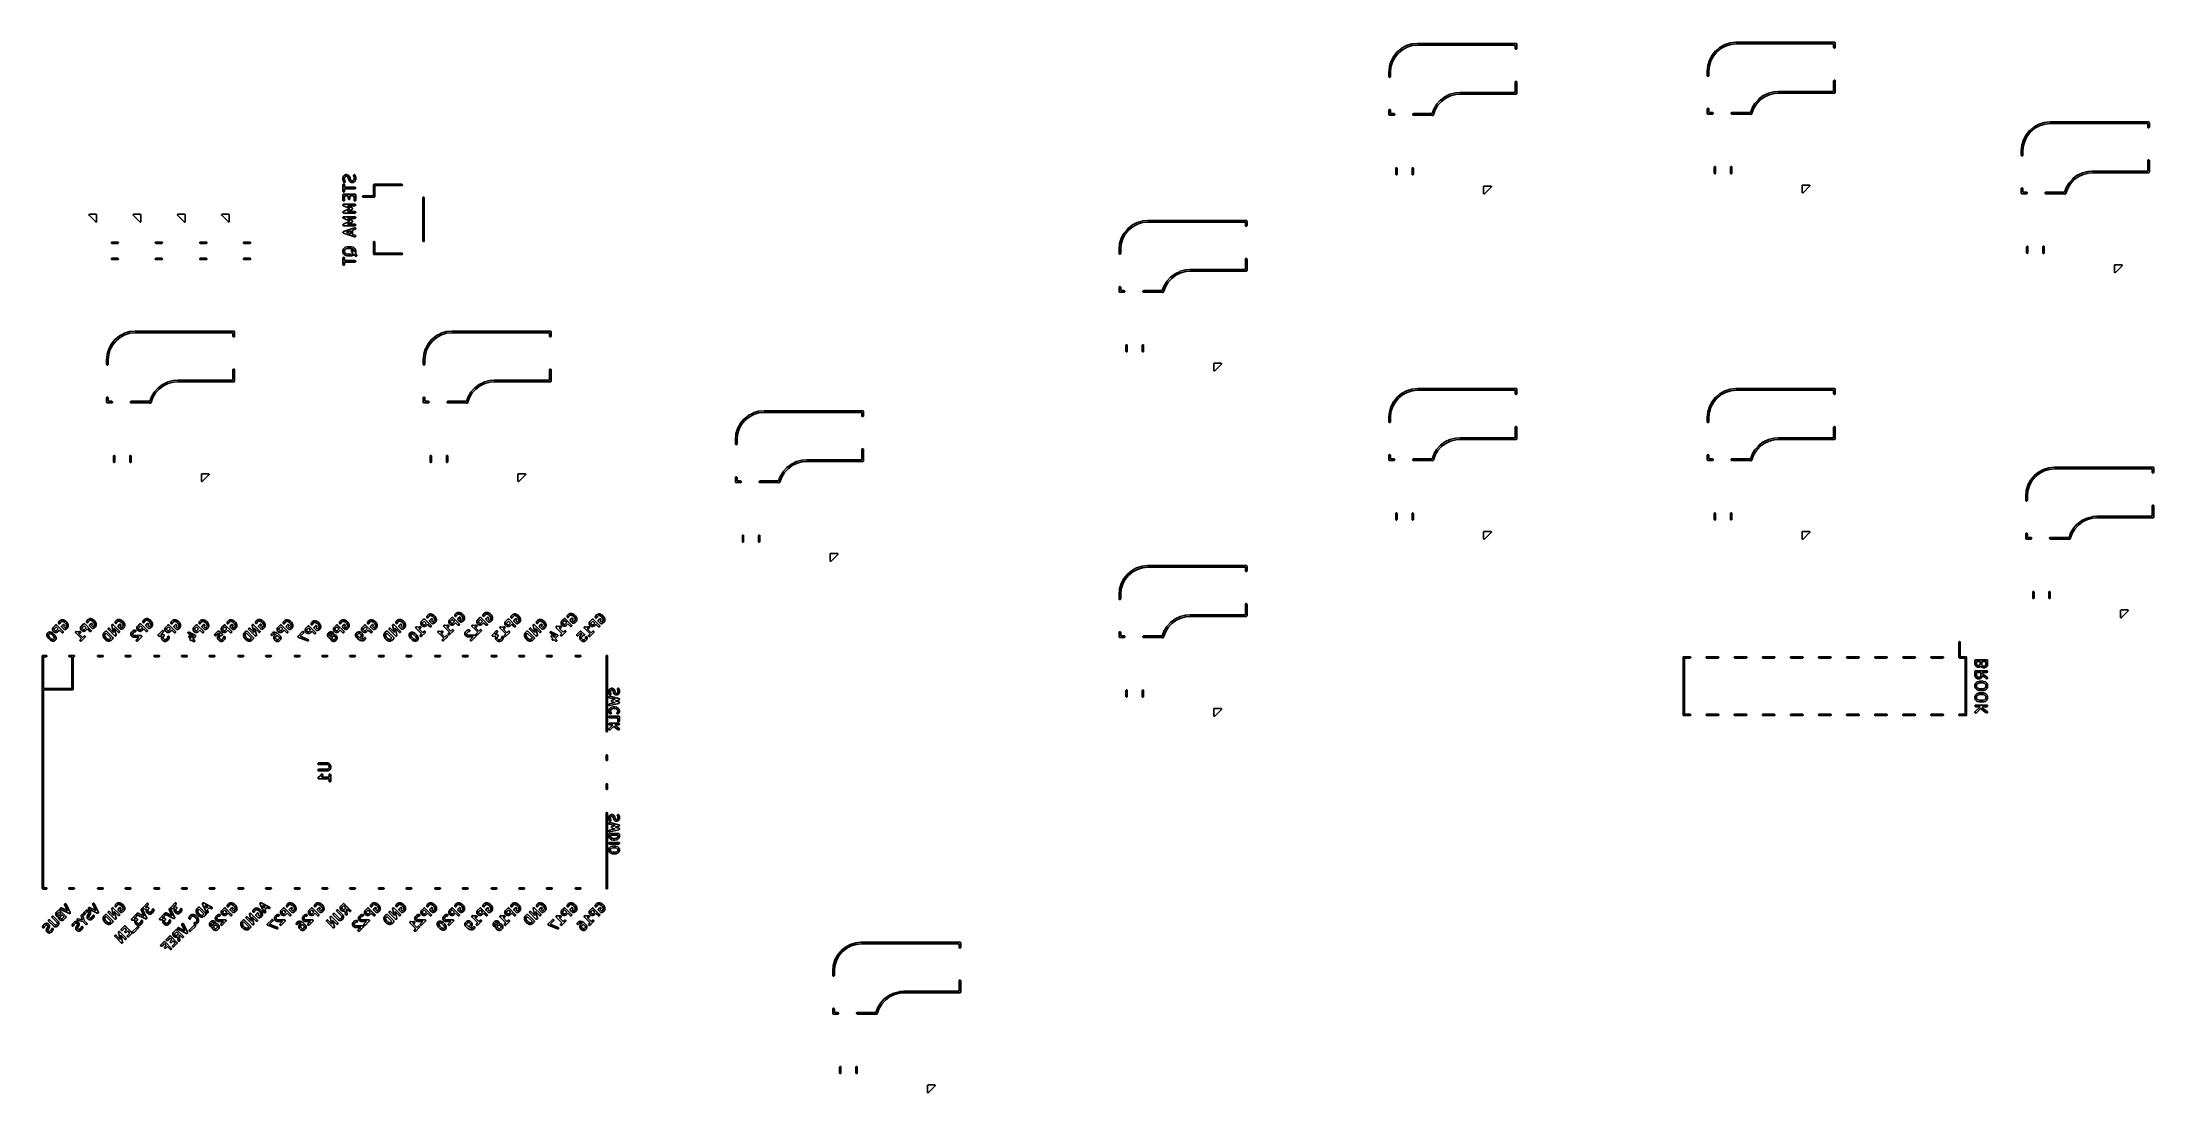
# Model space of a CAD drawing. Extents: x 2.14 to 9.66, y -5.08 to -1.34.
import ezdxf

# ---------------------------------------------------------------- set-up
doc = ezdxf.new("R2010")
doc.units = 0
doc.header["$MEASUREMENT"] = 0
doc.layers.add('BLACK', color=7, linetype='CONTINUOUS')

msp = doc.modelspace()

# ---------------------------------------------------------------- linework, layer by layer
at = {"layer": 'BLACK', "linetype": 'CONTINUOUS'}
for p, q in [((6.985, -1.35997), (7.00217, -1.35069)), ((7.00217, -1.35069), (7.0022, -1.35067)), ((7.0022, -1.35067), (7.00245, -1.35057)), ((7.00245, -1.35057), (7.0027, -1.35047)), ((7.0027, -1.35047), (7.02134, -1.34469)), ((7.02281, -1.35042), (7.00472, -1.35602)), ((7.02134, -1.34469), (7.02138, -1.34468)), ((7.02134, -1.34469), (7.02134, -1.34469)), ((7.02138, -1.34468), (7.02164, -1.34463)), ((7.02164, -1.34463), (7.02191, -1.34458)), ((7.02191, -1.34458), (7.04132, -1.34254)), ((7.04178, -1.34843), (7.02281, -1.35042)), ((7.04132, -1.34254), (7.04136, -1.34253)), ((7.04136, -1.34253), (7.04149, -1.34254)), ((7.04149, -1.34254), (7.04161, -1.34252)), ((7.04161, -1.34252), (7.04217, -1.34252)), ((7.04233, -1.34843), (7.04178, -1.34843)), ((7.04217, -1.34252), (7.04218, -1.34252)), ((7.04218, -1.34252), (7.39218, -1.34252)), ((7.38937, -1.34843), (7.04233, -1.34843)), ((7.38937, -1.36062), (7.38937, -1.34843)), ((7.39218, -1.34252), (7.39232, -1.34251)), ((7.39232, -1.34251), (7.39247, -1.34252)), ((7.39247, -1.34252), (7.3929, -1.34256)), ((7.3929, -1.34256), (7.39346, -1.34273)), ((7.39346, -1.34273), (7.39397, -1.34301)), ((7.39397, -1.34301), (7.39442, -1.34337)), ((7.39442, -1.34337), (7.39479, -1.34382)), ((7.39479, -1.34382), (7.39506, -1.34434)), ((7.39506, -1.34434), (7.39523, -1.34489)), ((7.39523, -1.34489), (7.39529, -1.34547)), ((7.39529, -1.34547), (7.39528, -1.34562)), ((7.39528, -1.34562), (7.39528, -1.36062)), ((8.11886, -1.35603), (8.13603, -1.34675)), ((8.13858, -1.35208), (8.12192, -1.36109)), ((8.13603, -1.34675), (8.13606, -1.34673)), ((8.13606, -1.34673), (8.13631, -1.34663)), ((8.13631, -1.34663), (8.13656, -1.34653)), ((8.13656, -1.34653), (8.1552, -1.34076)), ((8.15667, -1.34648), (8.13858, -1.35208)), ((8.1552, -1.34076), (8.15524, -1.34075)), ((8.1552, -1.34076), (8.1552, -1.34076)), ((8.15524, -1.34075), (8.1555, -1.3407)), ((8.1555, -1.3407), (8.15576, -1.34064)), ((8.15576, -1.34064), (8.17517, -1.3386)), ((8.17564, -1.34449), (8.15667, -1.34648)), ((8.17517, -1.3386), (8.17522, -1.3386)), ((8.17522, -1.3386), (8.17534, -1.3386)), ((8.17534, -1.3386), (8.17547, -1.33859)), ((8.17547, -1.33859), (8.17603, -1.33858)), ((8.17619, -1.34449), (8.17564, -1.34449)), ((8.17603, -1.33858), (8.17604, -1.33858)), ((8.17604, -1.33858), (8.52604, -1.33858)), ((8.52323, -1.34449), (8.17619, -1.34449)), ((8.52323, -1.35668), (8.52323, -1.34449)), ((8.52604, -1.33858), (8.52618, -1.33857)), ((8.52618, -1.33857), (8.52633, -1.33858)), ((8.52633, -1.33858), (8.52676, -1.33863)), ((8.52676, -1.33863), (8.52732, -1.33879)), ((8.52732, -1.33879), (8.52783, -1.33907)), ((8.52783, -1.33907), (8.52828, -1.33944)), ((8.52828, -1.33944), (8.52865, -1.33989)), ((8.52865, -1.33989), (8.52892, -1.3404)), ((8.52892, -1.3404), (8.52909, -1.34096)), ((8.52909, -1.34096), (8.52915, -1.34154)), ((8.52915, -1.34154), (8.52913, -1.34168)), ((8.52913, -1.34168), (8.52913, -1.35668)), ((6.93938, -1.44518), (6.94129, -1.42576)), ((6.94129, -1.42572), (6.94135, -1.42546)), ((6.94129, -1.42576), (6.94129, -1.42572)), ((6.94129, -1.42576), (6.94129, -1.42576)), ((6.94129, -1.42576), (6.94129, -1.42576)), ((6.94135, -1.42546), (6.9414, -1.4252)), ((6.9414, -1.4252), (6.94704, -1.40651)), ((6.94714, -1.42663), (6.94528, -1.44562)), ((6.94704, -1.40651), (6.94705, -1.40647)), ((6.94705, -1.40647), (6.94716, -1.40622)), ((6.95261, -1.4085), (6.94714, -1.42663)), ((6.94716, -1.40622), (6.94726, -1.40598)), ((6.94726, -1.40598), (6.95642, -1.38875)), ((6.9615, -1.39178), (6.95261, -1.4085)), ((6.95642, -1.38875), (6.95644, -1.38871)), ((6.95642, -1.38875), (6.95642, -1.38875)), ((6.95642, -1.38875), (6.95642, -1.38875)), ((6.95644, -1.38871), (6.95659, -1.38849)), ((6.95659, -1.38849), (6.95674, -1.38827)), ((6.95674, -1.38827), (6.96908, -1.37314)), ((6.97347, -1.3771), (6.9615, -1.39178)), ((6.96908, -1.37314), (6.9691, -1.37311)), ((6.9691, -1.37311), (6.96929, -1.37292)), ((6.96929, -1.37292), (6.96948, -1.37273)), ((6.96948, -1.37273), (6.98452, -1.36029)), ((6.98806, -1.36503), (6.97347, -1.3771)), ((6.98452, -1.36029), (6.98455, -1.36027)), ((6.98455, -1.36027), (6.98478, -1.36012)), ((6.98478, -1.36012), (6.985, -1.35997)), ((7.00472, -1.35602), (6.98806, -1.36503)), ((7.38941, -1.36105), (7.38937, -1.36062)), ((7.38958, -1.36161), (7.38941, -1.36105)), ((7.38986, -1.36212), (7.38958, -1.36161)), ((7.39022, -1.36257), (7.38986, -1.36212)), ((7.39067, -1.36294), (7.39022, -1.36257)), ((7.39119, -1.36321), (7.39067, -1.36294)), ((7.39174, -1.36338), (7.39119, -1.36321)), ((7.39232, -1.36344), (7.39174, -1.36338)), ((7.3929, -1.36338), (7.39232, -1.36344)), ((7.39346, -1.36321), (7.3929, -1.36338)), ((7.39397, -1.36294), (7.39346, -1.36321)), ((7.39442, -1.36257), (7.39397, -1.36294)), ((7.39479, -1.36212), (7.39442, -1.36257)), ((7.39506, -1.36161), (7.39479, -1.36212)), ((7.39523, -1.36105), (7.39506, -1.36161)), ((7.39528, -1.36062), (7.39523, -1.36105)), ((8.07324, -1.44125), (8.07515, -1.42182)), ((8.07515, -1.42178), (8.07521, -1.42152)), ((8.07515, -1.42182), (8.07515, -1.42178)), ((8.07515, -1.42182), (8.07515, -1.42182)), ((8.07515, -1.42182), (8.07515, -1.42182)), ((8.07521, -1.42152), (8.07526, -1.42126)), ((8.07526, -1.42126), (8.0809, -1.40257)), ((8.081, -1.42269), (8.07913, -1.44168)), ((8.0809, -1.40257), (8.08091, -1.40254)), ((8.08091, -1.40254), (8.08102, -1.40229)), ((8.08647, -1.40456), (8.081, -1.42269)), ((8.08102, -1.40229), (8.08112, -1.40204)), ((8.08112, -1.40204), (8.09028, -1.38481)), ((8.09536, -1.38784), (8.08647, -1.40456)), ((8.09028, -1.38481), (8.0903, -1.38477)), ((8.09028, -1.38481), (8.09028, -1.38481)), ((8.09028, -1.38481), (8.09028, -1.38481)), ((8.0903, -1.38477), (8.09045, -1.38455)), ((8.09045, -1.38455), (8.0906, -1.38433)), ((8.0906, -1.38433), (8.10294, -1.36921)), ((8.10733, -1.37316), (8.09536, -1.38784)), ((8.10294, -1.36921), (8.10296, -1.36917)), ((8.10296, -1.36917), (8.10315, -1.36899)), ((8.10315, -1.36899), (8.10334, -1.3688)), ((8.10334, -1.3688), (8.11838, -1.35636)), ((8.12192, -1.36109), (8.10733, -1.37316)), ((8.11838, -1.35636), (8.11841, -1.35633)), ((8.11841, -1.35633), (8.11864, -1.35618)), ((8.11864, -1.35618), (8.11886, -1.35603)), ((8.52327, -1.35711), (8.52323, -1.35668)), ((8.52344, -1.35767), (8.52327, -1.35711)), ((8.52371, -1.35818), (8.52344, -1.35767)), ((8.52408, -1.35863), (8.52371, -1.35818)), ((8.52453, -1.359), (8.52408, -1.35863)), ((8.52505, -1.35928), (8.52453, -1.359)), ((8.5256, -1.35945), (8.52505, -1.35928)), ((8.52618, -1.3595), (8.5256, -1.35945)), ((8.52676, -1.35945), (8.52618, -1.3595)), ((8.52732, -1.35928), (8.52676, -1.35945)), ((8.52783, -1.359), (8.52732, -1.35928)), ((8.52828, -1.35863), (8.52783, -1.359)), ((8.52865, -1.35818), (8.52828, -1.35863)), ((8.52892, -1.35767), (8.52865, -1.35818)), ((8.52909, -1.35711), (8.52892, -1.35767)), ((8.52913, -1.35668), (8.52909, -1.35711)), ((6.93937, -1.44533), (6.93938, -1.44518)), ((6.93937, -1.46062), (6.93937, -1.44533)), ((6.93941, -1.46105), (6.93937, -1.46062)), ((6.93938, -1.44518), (6.93938, -1.44518)), ((6.93958, -1.46161), (6.93941, -1.46105)), ((6.93986, -1.46212), (6.93958, -1.46161)), ((6.94022, -1.46257), (6.93986, -1.46212)), ((6.94067, -1.46294), (6.94022, -1.46257)), ((6.94119, -1.46321), (6.94067, -1.46294)), ((6.94174, -1.46338), (6.94119, -1.46321)), ((6.94232, -1.46344), (6.94174, -1.46338)), ((6.9429, -1.46338), (6.94232, -1.46344)), ((6.94346, -1.46321), (6.9429, -1.46338)), ((6.94397, -1.46294), (6.94346, -1.46321)), ((6.94442, -1.46257), (6.94397, -1.46294)), ((6.94479, -1.46212), (6.94442, -1.46257)), ((6.94506, -1.46161), (6.94479, -1.46212)), ((6.94523, -1.46105), (6.94506, -1.46161)), ((6.94528, -1.46062), (6.94523, -1.46105)), ((6.94528, -1.44562), (6.94528, -1.46062)), ((7.38937, -1.48033), (7.38941, -1.47989)), ((7.38937, -1.51752), (7.38937, -1.48033)), ((7.38941, -1.47989), (7.38958, -1.47934)), ((7.38958, -1.47934), (7.38986, -1.47882)), ((7.38986, -1.47882), (7.39022, -1.47837)), ((7.39022, -1.47837), (7.39067, -1.47801)), ((7.39067, -1.47801), (7.39119, -1.47773)), ((7.39119, -1.47773), (7.39174, -1.47756)), ((7.39174, -1.47756), (7.39232, -1.47751)), ((7.39232, -1.47751), (7.3929, -1.47756)), ((7.3929, -1.47756), (7.39346, -1.47773)), ((7.39346, -1.47773), (7.39397, -1.47801)), ((7.39397, -1.47801), (7.39442, -1.47837)), ((7.39442, -1.47837), (7.39479, -1.47882)), ((7.39479, -1.47882), (7.39506, -1.47934)), ((7.39506, -1.47934), (7.39523, -1.47989)), ((7.39523, -1.47989), (7.39528, -1.48033)), ((7.39528, -1.48033), (7.39528, -1.52033)), ((8.07323, -1.44139), (8.07324, -1.44125)), ((8.07323, -1.45668), (8.07323, -1.44139)), ((8.07327, -1.45711), (8.07323, -1.45668)), ((8.07324, -1.44125), (8.07324, -1.44125)), ((8.07344, -1.45767), (8.07327, -1.45711)), ((8.07371, -1.45818), (8.07344, -1.45767)), ((8.07408, -1.45863), (8.07371, -1.45818)), ((8.07453, -1.459), (8.07408, -1.45863)), ((8.07505, -1.45928), (8.07453, -1.459)), ((8.0756, -1.45945), (8.07505, -1.45928)), ((8.07618, -1.4595), (8.0756, -1.45945)), ((8.07676, -1.45945), (8.07618, -1.4595)), ((8.07732, -1.45928), (8.07676, -1.45945)), ((8.07783, -1.459), (8.07732, -1.45928)), ((8.07828, -1.45863), (8.07783, -1.459)), ((8.07865, -1.45818), (8.07828, -1.45863)), ((8.07892, -1.45767), (8.07865, -1.45818)), ((8.07909, -1.45711), (8.07892, -1.45767)), ((8.07913, -1.45668), (8.07909, -1.45711)), ((8.07913, -1.44168), (8.07913, -1.45668)), ((8.52323, -1.47639), (8.52327, -1.47596)), ((8.52323, -1.51358), (8.52323, -1.47639)), ((8.52327, -1.47596), (8.52344, -1.4754)), ((8.52344, -1.4754), (8.52371, -1.47489)), ((8.52371, -1.47489), (8.52408, -1.47444)), ((8.52408, -1.47444), (8.52453, -1.47407)), ((8.52453, -1.47407), (8.52505, -1.47379)), ((8.52505, -1.47379), (8.5256, -1.47363)), ((8.5256, -1.47363), (8.52618, -1.47357)), ((8.52618, -1.47357), (8.52676, -1.47363)), ((8.52676, -1.47363), (8.52732, -1.47379)), ((8.52732, -1.47379), (8.52783, -1.47407)), ((8.52783, -1.47407), (8.52828, -1.47444)), ((8.52828, -1.47444), (8.52865, -1.47489)), ((8.52865, -1.47489), (8.52892, -1.4754)), ((8.52892, -1.4754), (8.52909, -1.47596)), ((8.52909, -1.47596), (8.52913, -1.47639)), ((8.52913, -1.47639), (8.52913, -1.51639)), ((6.93986, -1.57882), (6.94022, -1.57837)), ((6.94022, -1.57837), (6.94067, -1.57801)), ((6.94067, -1.57801), (6.94119, -1.57773)), ((6.94119, -1.57773), (6.94174, -1.57756)), ((6.94174, -1.57756), (6.94232, -1.57751)), ((6.94232, -1.57751), (6.9429, -1.57756)), ((6.9429, -1.57756), (6.94346, -1.57773)), ((6.94346, -1.57773), (6.94397, -1.57801)), ((6.94397, -1.57801), (6.94442, -1.57837)), ((6.94442, -1.57837), (6.94479, -1.57882)), ((7.09349, -1.59252), (7.09909, -1.57685)), ((7.09909, -1.57684), (7.0991, -1.57681)), ((7.09909, -1.57685), (7.09909, -1.57684)), ((7.09909, -1.57685), (7.09909, -1.57685)), ((7.0991, -1.57681), (7.09922, -1.57657)), ((7.09922, -1.57657), (7.09933, -1.57632)), ((7.09933, -1.57632), (7.10934, -1.55957)), ((7.11426, -1.56284), (7.10455, -1.5791)), ((7.10934, -1.55957), (7.10936, -1.55953)), ((7.10936, -1.55953), (7.10952, -1.55932)), ((7.10952, -1.55932), (7.10968, -1.5591)), ((7.10968, -1.5591), (7.12275, -1.54461)), ((7.12694, -1.54878), (7.11426, -1.56284)), ((7.12275, -1.54461), (7.12277, -1.54458)), ((7.12275, -1.54461), (7.12275, -1.54461)), ((7.12275, -1.54461), (7.12275, -1.54461)), ((7.12277, -1.54458), (7.12297, -1.5444)), ((7.12297, -1.5444), (7.12317, -1.54422)), ((7.12317, -1.54422), (7.13881, -1.53254)), ((7.14211, -1.53744), (7.12694, -1.54878)), ((7.13881, -1.53254), (7.13884, -1.53251)), ((7.13884, -1.53251), (7.13907, -1.53238)), ((7.13907, -1.53238), (7.1393, -1.53224)), ((7.1393, -1.53224), (7.15691, -1.52382)), ((7.15919, -1.52927), (7.14211, -1.53744)), ((7.15691, -1.52382), (7.15694, -1.5238)), ((7.15694, -1.5238), (7.15719, -1.52371)), ((7.15719, -1.52371), (7.15745, -1.52362)), ((7.15745, -1.52362), (7.17635, -1.51878)), ((7.17757, -1.52456), (7.15919, -1.52927)), ((7.17635, -1.51878), (7.17639, -1.51877)), ((7.17639, -1.51877), (7.17663, -1.51874)), ((7.17663, -1.51874), (7.17686, -1.5187)), ((7.17686, -1.5187), (7.19207, -1.51753)), ((7.19244, -1.52343), (7.17757, -1.52456)), ((7.19207, -1.51753), (7.19218, -1.51752)), ((7.19218, -1.51752), (7.38937, -1.51752)), ((7.39218, -1.52343), (7.19244, -1.52343)), ((7.39232, -1.52344), (7.39218, -1.52343)), ((7.39247, -1.52343), (7.39232, -1.52344)), ((7.3929, -1.52338), (7.39247, -1.52343)), ((7.39346, -1.52321), (7.3929, -1.52338)), ((7.39397, -1.52294), (7.39346, -1.52321)), ((7.39442, -1.52257), (7.39397, -1.52294)), ((7.39479, -1.52212), (7.39442, -1.52257)), ((7.39506, -1.52161), (7.39479, -1.52212)), ((7.39523, -1.52105), (7.39506, -1.52161)), ((7.39529, -1.52047), (7.39523, -1.52105)), ((7.39528, -1.52033), (7.39529, -1.52047)), ((8.07323, -1.57639), (8.07327, -1.57596)), ((8.07323, -1.59139), (8.07323, -1.57639)), ((8.07327, -1.57596), (8.07344, -1.5754)), ((8.07344, -1.5754), (8.07371, -1.57489)), ((8.07371, -1.57489), (8.07408, -1.57444)), ((8.07408, -1.57444), (8.07453, -1.57407)), ((8.07453, -1.57407), (8.07505, -1.57379)), ((8.07505, -1.57379), (8.0756, -1.57363)), ((8.0756, -1.57363), (8.07618, -1.57357)), ((8.07618, -1.57357), (8.07676, -1.57363)), ((8.07676, -1.57363), (8.07732, -1.57379)), ((8.07732, -1.57379), (8.07783, -1.57407)), ((8.07783, -1.57407), (8.07828, -1.57444)), ((8.07828, -1.57444), (8.07865, -1.57489)), ((8.07865, -1.57489), (8.07892, -1.5754)), ((8.07892, -1.5754), (8.07909, -1.57596)), ((8.07909, -1.57596), (8.07913, -1.57639)), ((8.07913, -1.57639), (8.07913, -1.58858)), ((8.22735, -1.58858), (8.23294, -1.57291)), ((8.23841, -1.57517), (8.23195, -1.59327)), ((8.23294, -1.57291), (8.23296, -1.57287)), ((8.23294, -1.57291), (8.23294, -1.57291)), ((8.23294, -1.57291), (8.23294, -1.57291)), ((8.23296, -1.57287), (8.23308, -1.57263)), ((8.23308, -1.57263), (8.23319, -1.57239)), ((8.23319, -1.57239), (8.24319, -1.55563)), ((8.24812, -1.5589), (8.23841, -1.57517)), ((8.24319, -1.55563), (8.24322, -1.55559)), ((8.24322, -1.55559), (8.24338, -1.55538)), ((8.24338, -1.55538), (8.24354, -1.55517)), ((8.24354, -1.55517), (8.2566, -1.54067)), ((8.2608, -1.54484), (8.24812, -1.5589)), ((8.2566, -1.54067), (8.25663, -1.54064)), ((8.2566, -1.54067), (8.2566, -1.54067)), ((8.2566, -1.54067), (8.2566, -1.54067)), ((8.25663, -1.54064), (8.25683, -1.54046)), ((8.25683, -1.54046), (8.25703, -1.54028)), ((8.25703, -1.54028), (8.27267, -1.5286)), ((8.27597, -1.53351), (8.2608, -1.54484)), ((8.27267, -1.5286), (8.2727, -1.52858)), ((8.2727, -1.52858), (8.27293, -1.52844)), ((8.27293, -1.52844), (8.27316, -1.5283)), ((8.27316, -1.5283), (8.29076, -1.51988)), ((8.29305, -1.52533), (8.27597, -1.53351)), ((8.29076, -1.51988), (8.2908, -1.51986)), ((8.2908, -1.51986), (8.29105, -1.51978)), ((8.29105, -1.51978), (8.29131, -1.51968)), ((8.29131, -1.51968), (8.31021, -1.51484)), ((8.31143, -1.52063), (8.29305, -1.52533)), ((8.31021, -1.51484), (8.31025, -1.51483)), ((8.31025, -1.51483), (8.31049, -1.5148)), ((8.31049, -1.5148), (8.31072, -1.51476)), ((8.31072, -1.51476), (8.32593, -1.51359)), ((8.32629, -1.51949), (8.31143, -1.52063)), ((8.32593, -1.51359), (8.32604, -1.51358)), ((8.32604, -1.51358), (8.52323, -1.51358)), ((8.52604, -1.51949), (8.32629, -1.51949)), ((8.52618, -1.5195), (8.52604, -1.51949)), ((8.52633, -1.51949), (8.52618, -1.5195)), ((8.52676, -1.51945), (8.52633, -1.51949)), ((8.52732, -1.51928), (8.52676, -1.51945)), ((8.52783, -1.519), (8.52732, -1.51928)), ((8.52828, -1.51863), (8.52783, -1.519)), ((8.52865, -1.51818), (8.52828, -1.51863)), ((8.52892, -1.51767), (8.52865, -1.51818)), ((8.52909, -1.51711), (8.52892, -1.51767)), ((8.52915, -1.51654), (8.52909, -1.51711)), ((8.52913, -1.51639), (8.52915, -1.51654)), ((6.93936, -1.59547), (6.93937, -1.59533)), ((6.93941, -1.59605), (6.93936, -1.59547)), ((6.93937, -1.58033), (6.93941, -1.57989)), ((6.93937, -1.59533), (6.93937, -1.58033)), ((6.93941, -1.57989), (6.93958, -1.57934)), ((6.93958, -1.59661), (6.93941, -1.59605)), ((6.93958, -1.57934), (6.93986, -1.57882)), ((6.93986, -1.59712), (6.93958, -1.59661)), ((6.94022, -1.59757), (6.93986, -1.59712)), ((6.94067, -1.59794), (6.94022, -1.59757)), ((6.94119, -1.59821), (6.94067, -1.59794)), ((6.94174, -1.59838), (6.94119, -1.59821)), ((6.94218, -1.59843), (6.94174, -1.59838)), ((6.94232, -1.59844), (6.94218, -1.59843)), ((6.94247, -1.59843), (6.94232, -1.59844)), ((6.95747, -1.59843), (6.94247, -1.59843)), ((6.94479, -1.57882), (6.94506, -1.57934)), ((6.94506, -1.57934), (6.94523, -1.57989)), ((6.94523, -1.57989), (6.94528, -1.58033)), ((6.94528, -1.58033), (6.94528, -1.59252)), ((6.94528, -1.59252), (6.95747, -1.59252)), ((6.95747, -1.59252), (6.9579, -1.59256)), ((6.9579, -1.59838), (6.95747, -1.59843)), ((6.9579, -1.59256), (6.95846, -1.59273)), ((6.95846, -1.59821), (6.9579, -1.59838)), ((6.95846, -1.59273), (6.95897, -1.59301)), ((6.95897, -1.59794), (6.95846, -1.59821)), ((6.95897, -1.59301), (6.95942, -1.59337)), ((6.95942, -1.59757), (6.95897, -1.59794)), ((6.95942, -1.59337), (6.95979, -1.59382)), ((6.95979, -1.59712), (6.95942, -1.59757)), ((6.95979, -1.59382), (6.96006, -1.59434)), ((6.96006, -1.59661), (6.95979, -1.59712)), ((6.96006, -1.59434), (6.96023, -1.59489)), ((6.96023, -1.59605), (6.96006, -1.59661)), ((6.96023, -1.59489), (6.96029, -1.59547)), ((6.96029, -1.59547), (6.96023, -1.59605)), ((7.02436, -1.59547), (7.02441, -1.59489)), ((7.02441, -1.59605), (7.02436, -1.59547)), ((7.02441, -1.59489), (7.02458, -1.59434)), ((7.02458, -1.59661), (7.02441, -1.59605)), ((7.02458, -1.59434), (7.02486, -1.59382)), ((7.02486, -1.59712), (7.02458, -1.59661)), ((7.02486, -1.59382), (7.02522, -1.59337)), ((7.02522, -1.59757), (7.02486, -1.59712)), ((7.02522, -1.59337), (7.02567, -1.59301)), ((7.02567, -1.59794), (7.02522, -1.59757)), ((7.02567, -1.59301), (7.02619, -1.59273)), ((7.02619, -1.59821), (7.02567, -1.59794)), ((7.02619, -1.59273), (7.02674, -1.59256)), ((7.02674, -1.59838), (7.02619, -1.59821)), ((7.02674, -1.59256), (7.02718, -1.59252)), ((7.02718, -1.59843), (7.02674, -1.59838)), ((7.02718, -1.59252), (7.09349, -1.59252)), ((7.09335, -1.59843), (7.02718, -1.59843)), ((7.09378, -1.59874), (7.09335, -1.59843)), ((7.0943, -1.59899), (7.09378, -1.59874)), ((7.09485, -1.59914), (7.0943, -1.59899)), ((7.09543, -1.59917), (7.09485, -1.59914)), ((7.096, -1.59909), (7.09543, -1.59917)), ((7.09655, -1.5989), (7.096, -1.59909)), ((7.09704, -1.59861), (7.09655, -1.5989)), ((7.09747, -1.59823), (7.09704, -1.59861)), ((7.09782, -1.59777), (7.09747, -1.59823)), ((7.09808, -1.59725), (7.09782, -1.59777)), ((7.09809, -1.59721), (7.09808, -1.59725)), ((7.10455, -1.5791), (7.09809, -1.59721)), ((8.07321, -1.59154), (8.07323, -1.59139)), ((8.07327, -1.59211), (8.07321, -1.59154)), ((8.07344, -1.59267), (8.07327, -1.59211)), ((8.07371, -1.59318), (8.07344, -1.59267)), ((8.07408, -1.59363), (8.07371, -1.59318)), ((8.07453, -1.594), (8.07408, -1.59363)), ((8.07505, -1.59428), (8.07453, -1.594)), ((8.0756, -1.59445), (8.07505, -1.59428)), ((8.07604, -1.59449), (8.0756, -1.59445)), ((8.07618, -1.5945), (8.07604, -1.59449)), ((8.07633, -1.59449), (8.07618, -1.5945)), ((8.09133, -1.59449), (8.07633, -1.59449)), ((8.07913, -1.58858), (8.09133, -1.58858)), ((8.09133, -1.58858), (8.09176, -1.58863)), ((8.09176, -1.59445), (8.09133, -1.59449)), ((8.09176, -1.58863), (8.09232, -1.58879)), ((8.09232, -1.59428), (8.09176, -1.59445)), ((8.09232, -1.58879), (8.09283, -1.58907)), ((8.09283, -1.594), (8.09232, -1.59428)), ((8.09283, -1.58907), (8.09328, -1.58944)), ((8.09328, -1.59363), (8.09283, -1.594)), ((8.09328, -1.58944), (8.09365, -1.58989)), ((8.09365, -1.59318), (8.09328, -1.59363)), ((8.09365, -1.58989), (8.09392, -1.5904)), ((8.09392, -1.59267), (8.09365, -1.59318)), ((8.09392, -1.5904), (8.09409, -1.59096)), ((8.09409, -1.59211), (8.09392, -1.59267)), ((8.09409, -1.59096), (8.09415, -1.59154)), ((8.09415, -1.59154), (8.09409, -1.59211)), ((8.15821, -1.59154), (8.15827, -1.59096)), ((8.15827, -1.59211), (8.15821, -1.59154)), ((8.15827, -1.59096), (8.15844, -1.5904)), ((8.15844, -1.59267), (8.15827, -1.59211)), ((8.15844, -1.5904), (8.15871, -1.58989)), ((8.15871, -1.59318), (8.15844, -1.59267)), ((8.15871, -1.58989), (8.15908, -1.58944)), ((8.15908, -1.59363), (8.15871, -1.59318)), ((8.15908, -1.58944), (8.15953, -1.58907)), ((8.15953, -1.594), (8.15908, -1.59363)), ((8.15953, -1.58907), (8.16005, -1.58879)), ((8.16005, -1.59428), (8.15953, -1.594)), ((8.16005, -1.58879), (8.1606, -1.58863)), ((8.1606, -1.59445), (8.16005, -1.59428)), ((8.1606, -1.58863), (8.16104, -1.58858)), ((8.16104, -1.59449), (8.1606, -1.59445)), ((8.16104, -1.58858), (8.22735, -1.58858)), ((8.22721, -1.59449), (8.16104, -1.59449)), ((8.22764, -1.59481), (8.22721, -1.59449)), ((8.22816, -1.59506), (8.22764, -1.59481)), ((8.22871, -1.5952), (8.22816, -1.59506)), ((8.22929, -1.59523), (8.22871, -1.5952)), ((8.22986, -1.59515), (8.22929, -1.59523)), ((8.2304, -1.59496), (8.22986, -1.59515)), ((8.2309, -1.59467), (8.2304, -1.59496)), ((8.23133, -1.59429), (8.2309, -1.59467)), ((8.23168, -1.59383), (8.23133, -1.59429)), ((8.23193, -1.59331), (8.23168, -1.59383)), ((8.23195, -1.59327), (8.23193, -1.59331)), ((9.20871, -1.66779), (9.22105, -1.65267)), ((9.22105, -1.65267), (9.22107, -1.65264)), ((9.22107, -1.65264), (9.22126, -1.65245)), ((9.22126, -1.65245), (9.22145, -1.65226)), ((9.22145, -1.65226), (9.23649, -1.63982)), ((9.24003, -1.64456), (9.22544, -1.65663)), ((9.23649, -1.63982), (9.23652, -1.6398)), ((9.23652, -1.6398), (9.23675, -1.63965)), ((9.23675, -1.63965), (9.23697, -1.6395)), ((9.23697, -1.6395), (9.25414, -1.63022)), ((9.25669, -1.63555), (9.24003, -1.64456)), ((9.25414, -1.63022), (9.25417, -1.6302)), ((9.25417, -1.6302), (9.25442, -1.6301)), ((9.25442, -1.6301), (9.25467, -1.62999)), ((9.25467, -1.62999), (9.27331, -1.62422)), ((9.27478, -1.62995), (9.25669, -1.63555)), ((9.27331, -1.62422), (9.27335, -1.62421)), ((9.27331, -1.62422), (9.27331, -1.62422)), ((9.27335, -1.62421), (9.27361, -1.62416)), ((9.27361, -1.62416), (9.27387, -1.62411)), ((9.27387, -1.62411), (9.29328, -1.62207)), ((9.29375, -1.62795), (9.27478, -1.62995)), ((9.29328, -1.62207), (9.29333, -1.62206)), ((9.29333, -1.62206), (9.29345, -1.62206)), ((9.29345, -1.62206), (9.29358, -1.62205)), ((9.29358, -1.62205), (9.29414, -1.62205)), ((9.2943, -1.62795), (9.29375, -1.62795)), ((9.29414, -1.62205), (9.29415, -1.62205)), ((9.29415, -1.62205), (9.64415, -1.62205)), ((9.64134, -1.62795), (9.2943, -1.62795)), ((9.64134, -1.64014), (9.64134, -1.62795)), ((9.64138, -1.64058), (9.64134, -1.64014)), ((9.64155, -1.64114), (9.64138, -1.64058)), ((9.64182, -1.64165), (9.64155, -1.64114)), ((9.64219, -1.6421), (9.64182, -1.64165)), ((9.64264, -1.64247), (9.64219, -1.6421)), ((9.64316, -1.64274), (9.64264, -1.64247)), ((9.64371, -1.64291), (9.64316, -1.64274)), ((9.64429, -1.64297), (9.64371, -1.64291)), ((9.64415, -1.62205), (9.64429, -1.62203)), ((9.64429, -1.62203), (9.64444, -1.62205)), ((9.64487, -1.64291), (9.64429, -1.64297)), ((9.64444, -1.62205), (9.64487, -1.62209)), ((9.64487, -1.62209), (9.64543, -1.62226)), ((9.64543, -1.64274), (9.64487, -1.64291)), ((9.64543, -1.62226), (9.64594, -1.62253)), ((9.64594, -1.64247), (9.64543, -1.64274)), ((9.64594, -1.62253), (9.64639, -1.6229)), ((9.64639, -1.6421), (9.64594, -1.64247)), ((9.64639, -1.6229), (9.64676, -1.62335)), ((9.64676, -1.64165), (9.64639, -1.6421)), ((9.64676, -1.62335), (9.64703, -1.62386)), ((9.64703, -1.64114), (9.64676, -1.64165)), ((9.64703, -1.62386), (9.6472, -1.62442)), ((9.6472, -1.64058), (9.64703, -1.64114)), ((9.6472, -1.62442), (9.64726, -1.625)), ((9.64724, -1.64014), (9.6472, -1.64058)), ((9.64726, -1.625), (9.64724, -1.62514)), ((9.64724, -1.62514), (9.64724, -1.64014)), ((9.19134, -1.72486), (9.19135, -1.72471)), ((9.19134, -1.74014), (9.19134, -1.72486)), ((9.19135, -1.72471), (9.19326, -1.70529)), ((9.19135, -1.72471), (9.19135, -1.72471)), ((9.19326, -1.70525), (9.19332, -1.70499)), ((9.19326, -1.70529), (9.19326, -1.70525)), ((9.19326, -1.70529), (9.19326, -1.70529)), ((9.19326, -1.70529), (9.19326, -1.70529)), ((9.19332, -1.70499), (9.19337, -1.70472)), ((9.19337, -1.70472), (9.19901, -1.68604)), ((9.19911, -1.70615), (9.19724, -1.72514)), ((9.19724, -1.72514), (9.19724, -1.74014)), ((9.19901, -1.68604), (9.19902, -1.686)), ((9.19902, -1.686), (9.19913, -1.68575)), ((9.20458, -1.68802), (9.19911, -1.70615)), ((9.19913, -1.68575), (9.19923, -1.68551)), ((9.19923, -1.68551), (9.20839, -1.66827)), ((9.21347, -1.6713), (9.20458, -1.68802)), ((9.20839, -1.66827), (9.20841, -1.66824)), ((9.20839, -1.66827), (9.20839, -1.66827)), ((9.20839, -1.66827), (9.20839, -1.66827)), ((9.20841, -1.66824), (9.20856, -1.66802)), ((9.20856, -1.66802), (9.20871, -1.66779)), ((9.22544, -1.65663), (9.21347, -1.6713)), ((6.96417, -1.78724), (6.96421, -1.78689)), ((6.96417, -1.80804), (6.96417, -1.78724)), ((6.96421, -1.78689), (6.96434, -1.78644)), ((6.96434, -1.78644), (6.96456, -1.78603)), ((6.96456, -1.78603), (6.96486, -1.78567)), ((6.96486, -1.78567), (6.96522, -1.78538)), ((6.96522, -1.78538), (6.96563, -1.78516)), ((6.96563, -1.78516), (6.96607, -1.78502)), ((6.96607, -1.78502), (6.96654, -1.78498)), ((6.96654, -1.78498), (6.967, -1.78502)), ((6.967, -1.78502), (6.96744, -1.78516)), ((6.96744, -1.78516), (6.96785, -1.78538)), ((6.96785, -1.78538), (6.96821, -1.78567)), ((6.96821, -1.78567), (6.96851, -1.78603)), ((6.96851, -1.78603), (6.96873, -1.78644)), ((6.96873, -1.78644), (6.96886, -1.78689)), ((6.96886, -1.78689), (6.9689, -1.78724)), ((6.9689, -1.78724), (6.9689, -1.80804)), ((7.02205, -1.78724), (7.02208, -1.78689)), ((7.02205, -1.80804), (7.02205, -1.78724)), ((7.02208, -1.78689), (7.02222, -1.78644)), ((7.02222, -1.78644), (7.02244, -1.78603)), ((7.02244, -1.78603), (7.02273, -1.78567)), ((7.02273, -1.78567), (7.02309, -1.78538)), ((7.02309, -1.78538), (7.0235, -1.78516)), ((7.0235, -1.78516), (7.02395, -1.78502)), ((7.02395, -1.78502), (7.02441, -1.78498)), ((7.02441, -1.78498), (7.02487, -1.78502)), ((7.02487, -1.78502), (7.02532, -1.78516)), ((7.02532, -1.78516), (7.02573, -1.78538)), ((7.02573, -1.78538), (7.02609, -1.78567)), ((7.02609, -1.78567), (7.02638, -1.78603)), ((7.02638, -1.78603), (7.0266, -1.78644)), ((7.0266, -1.78644), (7.02674, -1.78689)), ((7.02674, -1.78689), (7.02677, -1.78724)), ((7.02677, -1.78724), (7.02677, -1.80804)), ((8.09803, -1.7833), (8.09807, -1.78295)), ((8.09803, -1.8041), (8.09803, -1.7833)), ((8.09807, -1.80445), (8.09803, -1.8041)), ((8.09807, -1.78295), (8.0982, -1.78251)), ((8.0982, -1.78251), (8.09842, -1.7821)), ((8.09842, -1.7821), (8.09872, -1.78174)), ((8.09872, -1.78174), (8.09907, -1.78144)), ((8.09907, -1.78144), (8.09949, -1.78122)), ((8.09949, -1.78122), (8.09993, -1.78109)), ((8.09993, -1.78109), (8.10039, -1.78104)), ((8.10039, -1.78104), (8.10086, -1.78109)), ((8.10086, -1.78109), (8.1013, -1.78122)), ((8.1013, -1.78122), (8.10171, -1.78144)), ((8.10171, -1.78144), (8.10207, -1.78174)), ((8.10207, -1.78174), (8.10237, -1.7821)), ((8.10237, -1.7821), (8.10259, -1.78251)), ((8.10259, -1.78251), (8.10272, -1.78295)), ((8.10272, -1.78295), (8.10276, -1.7833)), ((8.10276, -1.8041), (8.10272, -1.80445)), ((8.10276, -1.7833), (8.10276, -1.8041)), ((8.15591, -1.7833), (8.15594, -1.78295)), ((8.15591, -1.8041), (8.15591, -1.7833)), ((8.15594, -1.80445), (8.15591, -1.8041)), ((8.15594, -1.78295), (8.15607, -1.78251)), ((8.15607, -1.78251), (8.15629, -1.7821)), ((8.15629, -1.7821), (8.15659, -1.78174)), ((8.15659, -1.78174), (8.15695, -1.78144)), ((8.15695, -1.78144), (8.15736, -1.78122)), ((8.15736, -1.78122), (8.1578, -1.78109)), ((8.1578, -1.78109), (8.15827, -1.78104)), ((8.15827, -1.78104), (8.15873, -1.78109)), ((8.15873, -1.78109), (8.15918, -1.78122)), ((8.15918, -1.78122), (8.15959, -1.78144)), ((8.15959, -1.78144), (8.15995, -1.78174)), ((8.15995, -1.78174), (8.16024, -1.7821)), ((8.16024, -1.7821), (8.16046, -1.78251)), ((8.16046, -1.78251), (8.1606, -1.78295)), ((8.1606, -1.78295), (8.16063, -1.7833)), ((8.16063, -1.8041), (8.1606, -1.80445)), ((8.16063, -1.7833), (8.16063, -1.8041)), ((9.19138, -1.74058), (9.19134, -1.74014)), ((9.19155, -1.74114), (9.19138, -1.74058)), ((9.19182, -1.74165), (9.19155, -1.74114)), ((9.19219, -1.7421), (9.19182, -1.74165)), ((9.19264, -1.74247), (9.19219, -1.7421)), ((9.19316, -1.74274), (9.19264, -1.74247)), ((9.19371, -1.74291), (9.19316, -1.74274)), ((9.19429, -1.74297), (9.19371, -1.74291)), ((9.19487, -1.74291), (9.19429, -1.74297)), ((9.19543, -1.74274), (9.19487, -1.74291)), ((9.19594, -1.74247), (9.19543, -1.74274)), ((9.19639, -1.7421), (9.19594, -1.74247)), ((9.19676, -1.74165), (9.19639, -1.7421)), ((9.19703, -1.74114), (9.19676, -1.74165)), ((9.1972, -1.74058), (9.19703, -1.74114)), ((9.19724, -1.74014), (9.1972, -1.74058)), ((9.39127, -1.81177), (9.40887, -1.80335)), ((9.40887, -1.80335), (9.40891, -1.80333)), ((9.40891, -1.80333), (9.40916, -1.80324)), ((9.40916, -1.80324), (9.40942, -1.80315)), ((9.40942, -1.80315), (9.42832, -1.79831)), ((9.42954, -1.80409), (9.41116, -1.8088)), ((9.42832, -1.79831), (9.42836, -1.7983)), ((9.42836, -1.7983), (9.4286, -1.79826)), ((9.4286, -1.79826), (9.42883, -1.79822)), ((9.42883, -1.79822), (9.44404, -1.79706)), ((9.4444, -1.80295), (9.42954, -1.80409)), ((9.44404, -1.79706), (9.44415, -1.79705)), ((9.44415, -1.79705), (9.64134, -1.79705)), ((9.64415, -1.80295), (9.4444, -1.80295)), ((9.64134, -1.75986), (9.64138, -1.75942)), ((9.64134, -1.79705), (9.64134, -1.75986)), ((9.64138, -1.75942), (9.64155, -1.75886)), ((9.64155, -1.75886), (9.64182, -1.75835)), ((9.64182, -1.75835), (9.64219, -1.7579)), ((9.64219, -1.7579), (9.64264, -1.75753)), ((9.64264, -1.75753), (9.64316, -1.75726)), ((9.64316, -1.75726), (9.64371, -1.75709)), ((9.64371, -1.75709), (9.64429, -1.75703)), ((9.64429, -1.80297), (9.64415, -1.80295)), ((9.64429, -1.75703), (9.64487, -1.75709)), ((9.64444, -1.80295), (9.64429, -1.80297)), ((9.64487, -1.80291), (9.64444, -1.80295)), ((9.64487, -1.75709), (9.64543, -1.75726)), ((9.64543, -1.80274), (9.64487, -1.80291)), ((9.64543, -1.75726), (9.64594, -1.75753)), ((9.64594, -1.80247), (9.64543, -1.80274)), ((9.64594, -1.75753), (9.64639, -1.7579)), ((9.64639, -1.8021), (9.64594, -1.80247)), ((9.64639, -1.7579), (9.64676, -1.75835)), ((9.64676, -1.80165), (9.64639, -1.8021)), ((9.64676, -1.75835), (9.64703, -1.75886)), ((9.64703, -1.80114), (9.64676, -1.80165)), ((9.64703, -1.75886), (9.6472, -1.75942)), ((9.6472, -1.80058), (9.64703, -1.80114)), ((9.6472, -1.75942), (9.64724, -1.75986)), ((9.64726, -1.8), (9.6472, -1.80058)), ((9.64724, -1.75986), (9.64724, -1.79986)), ((9.64724, -1.79986), (9.64726, -1.8)), ((3.21564, -1.81985), (3.21565, -1.81981)), ((3.21564, -1.82923), (3.21564, -1.81985)), ((3.21566, -1.82939), (3.21564, -1.82923)), ((3.21564, -1.8461), (3.21565, -1.84606)), ((3.21564, -1.8686), (3.21564, -1.8461)), ((3.2157, -1.86917), (3.21564, -1.8686)), ((3.21565, -1.81964), (3.21569, -1.81944)), ((3.21565, -1.81973), (3.21565, -1.81964)), ((3.21565, -1.81981), (3.21565, -1.81973)), ((3.21565, -1.84606), (3.21571, -1.84549)), ((3.21566, -1.82956), (3.21566, -1.82939)), ((3.21569, -1.82968), (3.21566, -1.82956)), ((3.21569, -1.81944), (3.21571, -1.81924)), ((3.2157, -1.8298), (3.21569, -1.82968)), ((3.21575, -1.82996), (3.2157, -1.8298)), ((3.21587, -1.86972), (3.2157, -1.86917)), ((3.21571, -1.81924), (3.21574, -1.81916)), ((3.21571, -1.84549), (3.21588, -1.84494)), ((3.21574, -1.81916), (3.21575, -1.81907)), ((3.21575, -1.81907), (3.21582, -1.81888)), ((3.21578, -1.83012), (3.21575, -1.82996)), ((3.2158, -1.83016), (3.21578, -1.83012)), ((3.21767, -1.83579), (3.2158, -1.83016)), ((3.21582, -1.81888), (3.21588, -1.81869)), ((3.21614, -1.87023), (3.21587, -1.86972)), ((3.21588, -1.81869), (3.21593, -1.81861)), ((3.21588, -1.84494), (3.21616, -1.84443)), ((3.21593, -1.81861), (3.21596, -1.81853)), ((3.21596, -1.81853), (3.21783, -1.81478)), ((3.2165, -1.87068), (3.21614, -1.87023)), ((3.21616, -1.84443), (3.21653, -1.84399)), ((3.21695, -1.87105), (3.2165, -1.87068)), ((3.21653, -1.84399), (3.21698, -1.84363)), ((3.21653, -1.87961), (3.21675, -1.87944)), ((3.21675, -1.87944), (3.21696, -1.87926)), ((3.21745, -1.87132), (3.21695, -1.87105)), ((3.21696, -1.87926), (3.21697, -1.87926)), ((3.21697, -1.87926), (3.21698, -1.87925)), ((3.21698, -1.84363), (3.21749, -1.84336)), ((3.21698, -1.87925), (3.21723, -1.87912)), ((3.21723, -1.87912), (3.21747, -1.87899)), ((3.218, -1.87149), (3.21745, -1.87132)), ((3.21747, -1.87899), (3.21748, -1.87899)), ((3.21748, -1.87899), (3.21749, -1.87898)), ((3.21749, -1.84336), (3.21804, -1.8432)), ((3.21749, -1.87898), (3.21776, -1.8789)), ((3.21791, -1.83631), (3.21767, -1.83579)), ((3.21776, -1.8789), (3.21802, -1.87882)), ((3.21783, -1.81478), (3.21785, -1.81475)), ((3.21785, -1.81475), (3.21794, -1.81461)), ((3.21824, -1.83678), (3.21791, -1.83631)), ((3.21794, -1.81461), (3.21802, -1.81446)), ((3.21858, -1.87155), (3.218, -1.87149)), ((3.21802, -1.81446), (3.2181, -1.81437)), ((3.21802, -1.87882), (3.21803, -1.87882)), ((3.21803, -1.87882), (3.21804, -1.87882)), ((3.21804, -1.8432), (3.21862, -1.84315)), ((3.21804, -1.87882), (3.21832, -1.8788)), ((3.2181, -1.81437), (3.21816, -1.81426)), ((3.21816, -1.81426), (3.21828, -1.81414)), ((3.21866, -1.83718), (3.21824, -1.83678)), ((3.21828, -1.81414), (3.21838, -1.81402)), ((3.21832, -1.8788), (3.2186, -1.87877)), ((3.21838, -1.81402), (3.22026, -1.81214)), ((3.21915, -1.8715), (3.21858, -1.87155)), ((3.2186, -1.87877), (3.25797, -1.87877)), ((3.21862, -1.84315), (3.21919, -1.84321)), ((3.21914, -1.83749), (3.21866, -1.83718)), ((3.21968, -1.8377), (3.21914, -1.83749)), ((3.2197, -1.87134), (3.21915, -1.8715)), ((3.21919, -1.84321), (3.21974, -1.84338)), ((3.22025, -1.8378), (3.21968, -1.8377)), ((3.22021, -1.87107), (3.2197, -1.87134)), ((3.21974, -1.84338), (3.22025, -1.84365)), ((3.22066, -1.87071), (3.22021, -1.87107)), ((3.22082, -1.83778), (3.22025, -1.8378)), ((3.22025, -1.84365), (3.22069, -1.84402)), ((3.22026, -1.81214), (3.22029, -1.81211)), ((3.22029, -1.81211), (3.22042, -1.81201)), ((3.22042, -1.81201), (3.22054, -1.8119)), ((3.22054, -1.8119), (3.22064, -1.81183)), ((3.22064, -1.81183), (3.22074, -1.81175)), ((3.22103, -1.87027), (3.22066, -1.87071)), ((3.22069, -1.84402), (3.22106, -1.84447)), ((3.22074, -1.81175), (3.22089, -1.81168)), ((3.22139, -1.83766), (3.22082, -1.83778)), ((3.22089, -1.81168), (3.22103, -1.81159)), ((3.22103, -1.81159), (3.22478, -1.80971)), ((3.22131, -1.86976), (3.22103, -1.87027)), ((3.22106, -1.84447), (3.22133, -1.84498)), ((3.22149, -1.86921), (3.22131, -1.86976)), ((3.22133, -1.84498), (3.22149, -1.84553)), ((3.22191, -1.83743), (3.22139, -1.83766)), ((3.22149, -1.84553), (3.22155, -1.8461)), ((3.22155, -1.86864), (3.22149, -1.86921)), ((3.2229, -1.81785), (3.22155, -1.82055)), ((3.22155, -1.82055), (3.22155, -1.82875)), ((3.22155, -1.82875), (3.22327, -1.83392)), ((3.22155, -1.8461), (3.22155, -1.8544)), ((3.22155, -1.8544), (3.25797, -1.8544)), ((3.25797, -1.8603), (3.22155, -1.8603)), ((3.22155, -1.8603), (3.22155, -1.8686)), ((3.22155, -1.8686), (3.22155, -1.86864)), ((3.22239, -1.8371), (3.22191, -1.83743)), ((3.22279, -1.83668), (3.22239, -1.8371)), ((3.2231, -1.8362), (3.22279, -1.83668)), ((3.2241, -1.81666), (3.2229, -1.81785)), ((3.22331, -1.83566), (3.2231, -1.8362)), ((3.22327, -1.83392), (3.22329, -1.83396)), ((3.22329, -1.83396), (3.22341, -1.83452)), ((3.22342, -1.8351), (3.22331, -1.83566)), ((3.22341, -1.83452), (3.22342, -1.8351)), ((3.22679, -1.81531), (3.2241, -1.81666)), ((3.22478, -1.80971), (3.22481, -1.8097)), ((3.22481, -1.8097), (3.22489, -1.80967)), ((3.22489, -1.80967), (3.22497, -1.80962)), ((3.22497, -1.80962), (3.22516, -1.80957)), ((3.22516, -1.80957), (3.22535, -1.8095)), ((3.22535, -1.8095), (3.22544, -1.80948)), ((3.22544, -1.80948), (3.22552, -1.80946)), ((3.22552, -1.80946), (3.22572, -1.80944)), ((3.22572, -1.80944), (3.22592, -1.80941)), ((3.22592, -1.80941), (3.22601, -1.80941)), ((3.22601, -1.80941), (3.2261, -1.8094)), ((3.2261, -1.8094), (3.22985, -1.8094)), ((3.22915, -1.81531), (3.22679, -1.81531)), ((3.23185, -1.81666), (3.22915, -1.81531)), ((3.22985, -1.8094), (3.22989, -1.8094)), ((3.22989, -1.8094), (3.22997, -1.80941)), ((3.22997, -1.80941), (3.23006, -1.80941)), ((3.23006, -1.80941), (3.23026, -1.80944)), ((3.23026, -1.80944), (3.23046, -1.80947)), ((3.23046, -1.80947), (3.23054, -1.80949)), ((3.23054, -1.80949), (3.23063, -1.80951)), ((3.23063, -1.80951), (3.23082, -1.80958)), ((3.23082, -1.80958), (3.23101, -1.80964)), ((3.23101, -1.80964), (3.23109, -1.80968)), ((3.23109, -1.80968), (3.23117, -1.80971)), ((3.23117, -1.80971), (3.23492, -1.81159)), ((3.23304, -1.81785), (3.23185, -1.81666)), ((3.23456, -1.82088), (3.23304, -1.81785)), ((3.23636, -1.82807), (3.23456, -1.82088)), ((3.23492, -1.81159), (3.23495, -1.81161)), ((3.23495, -1.81161), (3.23509, -1.8117)), ((3.23509, -1.8117), (3.23524, -1.81178)), ((3.23524, -1.81178), (3.23533, -1.81185)), ((3.23533, -1.81185), (3.23544, -1.81192)), ((3.23544, -1.81192), (3.23556, -1.81204)), ((3.23556, -1.81204), (3.23568, -1.81214)), ((3.23568, -1.81214), (3.23756, -1.81402)), ((3.23636, -1.82808), (3.23636, -1.82807)), ((3.23636, -1.8281), (3.23636, -1.82808)), ((3.23646, -1.82835), (3.23636, -1.8281)), ((3.23655, -1.82861), (3.23646, -1.82835)), ((3.23656, -1.82862), (3.23655, -1.82861)), ((3.23656, -1.82864), (3.23656, -1.82862)), ((3.23658, -1.82867), (3.23656, -1.82864)), ((3.23845, -1.83242), (3.23658, -1.82867)), ((3.23756, -1.81402), (3.23759, -1.81405)), ((3.23759, -1.81405), (3.23769, -1.81418)), ((3.23769, -1.81418), (3.2378, -1.8143)), ((3.2378, -1.8143), (3.23787, -1.8144)), ((3.23787, -1.8144), (3.23795, -1.8145)), ((3.23795, -1.8145), (3.23802, -1.81464)), ((3.23802, -1.81464), (3.23811, -1.81478)), ((3.23811, -1.81478), (3.23999, -1.81853)), ((3.23854, -1.83256), (3.23845, -1.83242)), ((3.23862, -1.83271), (3.23854, -1.83256)), ((3.2387, -1.83281), (3.23862, -1.83271)), ((3.23876, -1.83291), (3.2387, -1.83281)), ((3.23887, -1.83303), (3.23876, -1.83291)), ((3.23898, -1.83316), (3.23887, -1.83303)), ((3.23901, -1.83319), (3.23898, -1.83316)), ((3.24088, -1.83507), (3.23901, -1.83319)), ((3.23999, -1.81853), (3.24, -1.81857)), ((3.24, -1.81857), (3.24001, -1.81858)), ((3.24001, -1.81858), (3.24002, -1.81859)), ((3.24002, -1.81859), (3.24011, -1.81885)), ((3.24011, -1.81885), (3.2402, -1.81911)), ((3.2402, -1.81911), (3.24021, -1.81912)), ((3.24021, -1.81912), (3.24021, -1.81914)), ((3.24021, -1.81914), (3.24201, -1.82632)), ((3.24101, -1.83517), (3.24088, -1.83507)), ((3.24113, -1.83529), (3.24101, -1.83517)), ((3.24123, -1.83535), (3.24113, -1.83529)), ((3.24133, -1.83543), (3.24123, -1.83535)), ((3.24147, -1.83551), (3.24133, -1.83543)), ((3.24161, -1.8356), (3.24147, -1.83551)), ((3.24165, -1.83562), (3.24161, -1.8356)), ((3.2454, -1.83749), (3.24165, -1.83562)), ((3.24201, -1.82632), (3.24352, -1.82935)), ((3.24352, -1.82935), (3.24472, -1.83055)), ((3.24472, -1.83055), (3.24742, -1.8319)), ((3.24548, -1.83752), (3.2454, -1.83749)), ((3.24556, -1.83757), (3.24548, -1.83752)), ((3.24575, -1.83763), (3.24556, -1.83757)), ((3.24594, -1.8377), (3.24575, -1.83763)), ((3.24602, -1.83771), (3.24594, -1.8377)), ((3.24611, -1.83774), (3.24602, -1.83771)), ((3.24631, -1.83776), (3.24611, -1.83774)), ((3.2465, -1.8378), (3.24631, -1.83776)), ((3.24659, -1.83779), (3.2465, -1.8378)), ((3.24668, -1.8378), (3.24659, -1.83779)), ((3.24672, -1.8378), (3.24668, -1.8378)), ((3.25047, -1.8378), (3.24672, -1.8378)), ((3.24742, -1.8319), (3.24977, -1.8319)), ((3.24977, -1.8319), (3.25247, -1.83055)), ((3.25056, -1.8378), (3.25047, -1.8378)), ((3.25064, -1.8378), (3.25056, -1.8378)), ((3.25084, -1.83777), (3.25064, -1.8378)), ((3.25104, -1.83775), (3.25084, -1.83777)), ((3.25113, -1.83772), (3.25104, -1.83775)), ((3.25121, -1.83771), (3.25113, -1.83772)), ((3.2514, -1.83764), (3.25121, -1.83771)), ((3.25159, -1.83758), (3.2514, -1.83764)), ((3.25167, -1.83754), (3.25159, -1.83758)), ((3.25175, -1.83751), (3.25167, -1.83754)), ((3.25179, -1.83749), (3.25175, -1.83751)), ((3.25554, -1.83562), (3.25179, -1.83749)), ((3.25247, -1.83055), (3.25367, -1.82935)), ((3.25315, -1.81211), (3.25325, -1.81154)), ((3.25316, -1.81269), (3.25315, -1.81211)), ((3.25328, -1.81325), (3.25316, -1.81269)), ((3.25325, -1.81154), (3.25347, -1.81101)), ((3.25329, -1.81329), (3.25328, -1.81325)), ((3.25501, -1.81846), (3.25329, -1.81329)), ((3.25347, -1.81101), (3.25378, -1.81052)), ((3.25367, -1.82935), (3.25501, -1.82666)), ((3.25378, -1.81052), (3.25418, -1.81011)), ((3.25418, -1.81011), (3.25465, -1.80978)), ((3.25465, -1.80978), (3.25518, -1.80955)), ((3.25501, -1.82666), (3.25501, -1.81846)), ((3.25518, -1.80955), (3.25574, -1.80942)), ((3.25568, -1.83553), (3.25554, -1.83562)), ((3.25583, -1.83545), (3.25568, -1.83553)), ((3.25574, -1.80942), (3.25632, -1.80941)), ((3.25592, -1.83538), (3.25583, -1.83545)), ((3.25603, -1.83531), (3.25592, -1.83538)), ((3.25615, -1.8352), (3.25603, -1.83531)), ((3.25628, -1.83509), (3.25615, -1.8352)), ((3.25631, -1.83507), (3.25628, -1.83509)), ((3.25818, -1.83319), (3.25631, -1.83507)), ((3.25632, -1.80941), (3.25689, -1.80951)), ((3.25689, -1.80951), (3.25742, -1.80972)), ((3.25742, -1.80972), (3.25791, -1.81003)), ((3.25791, -1.81003), (3.25833, -1.81042)), ((3.25797, -1.8544), (3.25801, -1.8544)), ((3.25854, -1.86025), (3.25797, -1.8603)), ((3.25797, -1.87877), (3.25799, -1.87877)), ((3.25799, -1.87877), (3.25799, -1.87877)), ((3.25799, -1.87877), (3.25799, -1.87877)), ((3.25799, -1.87877), (3.25801, -1.87877)), ((3.25801, -1.8544), (3.25858, -1.85446)), ((3.25801, -1.87877), (3.25829, -1.8788)), ((3.25829, -1.83306), (3.25818, -1.83319)), ((3.2584, -1.83294), (3.25829, -1.83306)), ((3.25829, -1.8788), (3.25856, -1.87883)), ((3.25833, -1.81042), (3.25866, -1.81089)), ((3.25847, -1.83284), (3.2584, -1.83294)), ((3.25855, -1.83274), (3.25847, -1.83284)), ((3.25909, -1.86008), (3.25854, -1.86025)), ((3.25862, -1.8326), (3.25855, -1.83274)), ((3.25856, -1.87883), (3.25857, -1.87883)), ((3.25857, -1.87883), (3.25858, -1.87883)), ((3.25858, -1.85446), (3.25913, -1.85464)), ((3.25858, -1.87883), (3.25885, -1.87892)), ((3.25872, -1.83246), (3.25862, -1.8326)), ((3.25866, -1.81089), (3.25889, -1.81142)), ((3.25873, -1.83242), (3.25872, -1.83246)), ((3.26061, -1.82867), (3.25873, -1.83242)), ((3.25885, -1.87892), (3.25911, -1.879)), ((3.25889, -1.81142), (3.26077, -1.81705)), ((3.2596, -1.85981), (3.25909, -1.86008)), ((3.25911, -1.879), (3.25912, -1.879)), ((3.25912, -1.879), (3.25913, -1.87901)), ((3.25913, -1.85464), (3.25964, -1.85491)), ((3.25913, -1.87901), (3.25938, -1.87914)), ((3.25938, -1.87914), (3.25962, -1.87927)), ((3.26005, -1.85944), (3.2596, -1.85981)), ((3.25962, -1.87927), (3.25963, -1.87928)), ((3.25963, -1.87928), (3.25964, -1.87928)), ((3.25964, -1.85491), (3.26008, -1.85528)), ((3.25964, -1.87928), (3.25985, -1.87946)), ((3.25985, -1.87946), (3.26006, -1.87964)), ((3.26042, -1.859), (3.26005, -1.85944)), ((3.26008, -1.85528), (3.26044, -1.85573)), ((3.26069, -1.85849), (3.26042, -1.859)), ((3.26044, -1.85573), (3.26071, -1.85624)), ((3.26064, -1.82859), (3.26061, -1.82867)), ((3.26068, -1.82852), (3.26064, -1.82859)), ((3.26074, -1.82832), (3.26068, -1.82852)), ((3.26086, -1.85794), (3.26069, -1.85849)), ((3.26071, -1.85624), (3.26087, -1.8568)), ((3.26081, -1.82814), (3.26074, -1.82832)), ((3.26077, -1.81705), (3.26078, -1.81708)), ((3.26078, -1.81708), (3.26082, -1.81725)), ((3.26083, -1.82805), (3.26081, -1.82814)), ((3.26082, -1.81725), (3.26086, -1.81741)), ((3.26086, -1.82797), (3.26083, -1.82805)), ((3.26086, -1.81741), (3.26088, -1.81753)), ((3.26088, -1.82777), (3.26086, -1.82797)), ((3.26092, -1.85737), (3.26086, -1.85794)), ((3.26087, -1.8568), (3.26092, -1.85737)), ((3.26088, -1.81753), (3.2609, -1.81765)), ((3.26091, -1.82757), (3.26088, -1.82777)), ((3.2609, -1.81765), (3.2609, -1.81781)), ((3.2609, -1.81781), (3.26092, -1.81798)), ((3.26092, -1.82739), (3.26091, -1.82748)), ((3.26091, -1.82748), (3.26091, -1.82757)), ((3.26092, -1.81798), (3.26092, -1.82735)), ((3.26092, -1.82735), (3.26092, -1.82739)), ((3.3242, -1.84646), (3.32425, -1.84599)), ((3.32421, -1.84657), (3.3242, -1.84646)), ((3.32421, -1.88543), (3.32421, -1.84657)), ((3.32425, -1.84599), (3.32438, -1.84555)), ((3.32438, -1.84555), (3.3246, -1.84514)), ((3.3246, -1.84514), (3.3249, -1.84478)), ((3.3249, -1.84478), (3.32526, -1.84448)), ((3.32526, -1.84448), (3.32567, -1.84426)), ((3.32567, -1.84426), (3.32611, -1.84413)), ((3.32611, -1.84413), (3.32646, -1.84409)), ((3.32646, -1.84409), (3.32657, -1.84408)), ((3.32657, -1.84408), (3.32669, -1.84409)), ((3.32669, -1.84409), (3.42512, -1.84409)), ((3.42512, -1.84882), (3.32894, -1.84882)), ((3.32894, -1.84882), (3.32894, -1.88768)), ((3.42512, -1.84409), (3.42546, -1.84413)), ((3.42546, -1.84878), (3.42512, -1.84882)), ((3.42546, -1.84413), (3.42591, -1.84426)), ((3.42591, -1.84865), (3.42546, -1.84878)), ((3.42591, -1.84426), (3.42632, -1.84448)), ((3.42632, -1.84843), (3.42591, -1.84865)), ((3.42632, -1.84448), (3.42668, -1.84478)), ((3.42668, -1.84814), (3.42632, -1.84843)), ((3.42668, -1.84478), (3.42697, -1.84514)), ((3.42697, -1.84778), (3.42668, -1.84814)), ((3.42697, -1.84514), (3.42719, -1.84555)), ((3.42719, -1.84737), (3.42697, -1.84778)), ((3.42719, -1.84555), (3.42733, -1.84599)), ((3.42733, -1.84692), (3.42719, -1.84737)), ((3.42733, -1.84599), (3.42737, -1.84646)), ((3.42737, -1.84646), (3.42733, -1.84692)), ((6.96421, -1.80839), (6.96417, -1.80804)), ((6.96434, -1.80883), (6.96421, -1.80839)), ((6.96456, -1.80924), (6.96434, -1.80883)), ((6.96486, -1.8096), (6.96456, -1.80924)), ((6.96522, -1.8099), (6.96486, -1.8096)), ((6.96563, -1.81012), (6.96522, -1.8099)), ((6.96607, -1.81025), (6.96563, -1.81012)), ((6.96654, -1.8103), (6.96607, -1.81025)), ((6.967, -1.81025), (6.96654, -1.8103)), ((6.96744, -1.81012), (6.967, -1.81025)), ((6.96785, -1.8099), (6.96744, -1.81012)), ((6.96821, -1.8096), (6.96785, -1.8099)), ((6.96851, -1.80924), (6.96821, -1.8096)), ((6.96873, -1.80883), (6.96851, -1.80924)), ((6.96886, -1.80839), (6.96873, -1.80883)), ((6.9689, -1.80804), (6.96886, -1.80839)), ((7.02208, -1.80839), (7.02205, -1.80804)), ((7.02222, -1.80883), (7.02208, -1.80839)), ((7.02244, -1.80924), (7.02222, -1.80883)), ((7.02273, -1.8096), (7.02244, -1.80924)), ((7.02309, -1.8099), (7.02273, -1.8096)), ((7.0235, -1.81012), (7.02309, -1.8099)), ((7.02395, -1.81025), (7.0235, -1.81012)), ((7.02441, -1.8103), (7.02395, -1.81025)), ((7.02487, -1.81025), (7.02441, -1.8103)), ((7.02532, -1.81012), (7.02487, -1.81025)), ((7.02573, -1.8099), (7.02532, -1.81012)), ((7.02609, -1.8096), (7.02573, -1.8099)), ((7.02638, -1.80924), (7.02609, -1.8096)), ((7.0266, -1.80883), (7.02638, -1.80924)), ((7.02674, -1.80839), (7.0266, -1.80883)), ((7.02677, -1.80804), (7.02674, -1.80839)), ((7.27697, -1.85273), (7.27699, -1.85255)), ((7.27697, -1.85274), (7.27697, -1.85273)), ((7.27697, -1.85276), (7.27697, -1.85274)), ((7.27697, -1.85274), (7.27697, -1.85274)), ((7.27697, -1.85274), (7.27697, -1.85274)), ((7.27697, -1.87638), (7.27697, -1.85276)), ((7.27699, -1.87656), (7.27697, -1.87638)), ((7.27699, -1.85255), (7.27701, -1.85236)), ((7.277, -1.87675), (7.27699, -1.87656)), ((7.27701, -1.87676), (7.277, -1.87675)), ((7.27701, -1.85235), (7.27707, -1.85217)), ((7.27701, -1.85236), (7.27701, -1.85235)), ((7.27701, -1.85235), (7.27701, -1.85235)), ((7.27706, -1.87694), (7.27701, -1.87676)), ((7.27701, -1.87676), (7.27701, -1.87676)), ((7.27711, -1.87712), (7.27706, -1.87694)), ((7.27707, -1.85217), (7.27712, -1.85199)), ((7.27712, -1.87712), (7.27711, -1.87712)), ((7.27712, -1.85199), (7.27713, -1.85199)), ((7.27712, -1.87713), (7.27712, -1.87712)), ((7.2772, -1.87729), (7.27712, -1.87713)), ((7.27713, -1.85198), (7.27722, -1.85182)), ((7.27713, -1.85199), (7.27713, -1.85198)), ((7.27729, -1.87746), (7.2772, -1.87729)), ((7.27722, -1.85182), (7.27731, -1.85166)), ((7.2773, -1.87746), (7.27729, -1.87746)), ((7.2773, -1.87747), (7.2773, -1.87746)), ((7.27742, -1.87762), (7.2773, -1.87747)), ((7.27731, -1.85164), (7.27743, -1.8515)), ((7.27731, -1.85165), (7.27731, -1.85164)), ((7.27731, -1.85166), (7.27731, -1.85165)), ((7.27754, -1.87776), (7.27742, -1.87762)), ((7.27743, -1.8515), (7.27755, -1.85136)), ((7.27754, -1.87777), (7.27754, -1.87776)), ((7.27754, -1.87776), (7.27754, -1.87776)), ((7.27769, -1.87789), (7.27754, -1.87777)), ((7.27755, -1.85136), (7.27756, -1.85135)), ((7.27756, -1.85135), (7.2777, -1.85123)), ((7.27756, -1.85135), (7.27756, -1.85135)), ((7.27783, -1.87801), (7.27769, -1.87789)), ((7.2777, -1.85123), (7.27785, -1.85112)), ((7.27784, -1.87801), (7.27783, -1.87801)), ((7.27783, -1.87801), (7.27783, -1.87801)), ((7.278, -1.8781), (7.27784, -1.87801)), ((7.27785, -1.85112), (7.27785, -1.85111)), ((7.27785, -1.85111), (7.27786, -1.85111)), ((7.27786, -1.85111), (7.27802, -1.85102)), ((7.27817, -1.87819), (7.278, -1.8781)), ((7.27802, -1.85102), (7.27819, -1.85094)), ((7.27836, -1.87825), (7.27817, -1.87819)), ((7.27817, -1.87819), (7.27817, -1.87819)), ((7.27817, -1.87819), (7.27817, -1.87819)), ((7.27819, -1.85094), (7.27819, -1.85093)), ((7.27819, -1.85093), (7.2782, -1.85093)), ((7.2782, -1.85093), (7.27838, -1.85088)), ((7.27853, -1.8783), (7.27836, -1.87825)), ((7.27838, -1.85088), (7.27855, -1.85082)), ((7.27854, -1.87831), (7.27853, -1.8783)), ((7.27873, -1.87833), (7.27854, -1.87831)), ((7.27854, -1.87831), (7.27854, -1.87831)), ((7.27855, -1.85082), (7.27856, -1.85082)), ((7.27856, -1.85082), (7.27857, -1.85082)), ((7.27857, -1.85082), (7.27875, -1.85081)), ((7.27892, -1.87835), (7.27873, -1.87833)), ((7.27875, -1.85081), (7.27894, -1.85079)), ((7.27911, -1.87833), (7.27892, -1.87835)), ((7.27892, -1.87835), (7.27892, -1.87835)), ((7.27892, -1.87835), (7.27892, -1.87835)), ((7.27894, -1.85079), (7.30256, -1.85079)), ((7.2793, -1.87831), (7.27911, -1.87833)), ((7.27931, -1.87831), (7.2793, -1.87831)), ((7.2793, -1.87831), (7.2793, -1.87831)), ((7.27948, -1.87826), (7.27931, -1.87831)), ((7.27967, -1.87821), (7.27948, -1.87826)), ((7.27984, -1.87812), (7.27967, -1.8782)), ((7.27967, -1.8782), (7.27967, -1.8782)), ((7.27967, -1.8782), (7.27967, -1.87821)), ((7.28001, -1.87803), (7.27984, -1.87812)), ((7.28017, -1.8779), (7.28001, -1.87803)), ((7.28001, -1.87803), (7.28001, -1.87803)), ((7.28001, -1.87803), (7.28001, -1.87803)), ((7.28031, -1.87779), (7.28017, -1.8779)), ((7.28033, -1.87777), (7.28031, -1.87778)), ((7.28031, -1.87778), (7.28031, -1.87778)), ((7.28031, -1.87778), (7.28031, -1.87778)), ((7.28031, -1.87778), (7.28031, -1.87779)), ((7.30395, -1.85415), (7.28033, -1.87777)), ((7.30256, -1.85079), (7.30258, -1.85079)), ((7.30258, -1.85079), (7.30258, -1.85079)), ((7.30258, -1.85079), (7.30258, -1.85079)), ((7.30258, -1.85079), (7.30259, -1.85079)), ((7.30259, -1.85079), (7.30277, -1.85081)), ((7.30277, -1.85081), (7.30296, -1.85083)), ((7.30296, -1.85083), (7.30296, -1.85083)), ((7.30296, -1.85083), (7.30297, -1.85083)), ((7.30297, -1.85083), (7.30315, -1.85089)), ((7.30315, -1.85089), (7.30333, -1.85094)), ((7.30333, -1.85094), (7.30333, -1.85095)), ((7.30333, -1.85095), (7.30333, -1.85095)), ((7.30333, -1.85095), (7.3035, -1.85104)), ((7.3035, -1.85104), (7.30367, -1.85113)), ((7.30367, -1.85113), (7.30367, -1.85113)), ((7.30367, -1.85113), (7.30367, -1.85113)), ((7.30367, -1.85113), (7.30382, -1.85125)), ((7.30382, -1.85125), (7.30396, -1.85137)), ((7.30407, -1.85401), (7.30395, -1.85415)), ((7.30395, -1.85415), (7.30395, -1.85415)), ((7.30395, -1.85415), (7.30395, -1.85415)), ((7.30395, -1.85415), (7.30395, -1.85415)), ((7.30396, -1.85137), (7.30396, -1.85138)), ((7.30396, -1.85138), (7.30397, -1.85138)), ((7.30397, -1.85138), (7.30408, -1.85152)), ((7.30419, -1.85386), (7.30407, -1.85401)), ((7.30408, -1.85152), (7.3042, -1.85167)), ((7.30428, -1.85369), (7.30419, -1.85385)), ((7.30419, -1.85385), (7.30419, -1.85385)), ((7.30419, -1.85385), (7.30419, -1.85386)), ((7.3042, -1.85167), (7.3042, -1.85168)), ((7.3042, -1.85168), (7.30421, -1.85168)), ((7.30421, -1.85168), (7.30429, -1.85184)), ((7.30437, -1.85352), (7.30428, -1.85369)), ((7.30429, -1.85184), (7.30438, -1.85201)), ((7.30438, -1.85351), (7.30437, -1.85352)), ((7.30437, -1.85352), (7.30437, -1.85352)), ((7.30438, -1.85201), (7.30438, -1.85202)), ((7.30438, -1.85202), (7.30438, -1.85202)), ((7.30438, -1.85202), (7.30444, -1.8522)), ((7.30443, -1.85333), (7.30438, -1.85351)), ((7.30449, -1.85315), (7.30443, -1.85333)), ((7.30444, -1.8522), (7.30449, -1.85238)), ((7.30449, -1.85238), (7.30449, -1.85238)), ((7.30449, -1.85238), (7.30449, -1.85239)), ((7.30449, -1.85239), (7.30451, -1.85257)), ((7.30451, -1.85296), (7.30449, -1.85315)), ((7.30449, -1.85315), (7.30449, -1.85315)), ((7.30449, -1.85315), (7.30449, -1.85315)), ((7.30451, -1.85257), (7.30453, -1.85276)), ((7.30453, -1.85277), (7.30451, -1.85296)), ((7.30453, -1.85276), (7.30453, -1.85277)), ((7.30453, -1.85277), (7.30453, -1.85277)), ((8.0982, -1.80489), (8.09807, -1.80445)), ((8.09842, -1.8053), (8.0982, -1.80489)), ((8.09872, -1.80566), (8.09842, -1.8053)), ((8.09908, -1.80596), (8.09872, -1.80566)), ((8.09949, -1.80618), (8.09908, -1.80596)), ((8.09993, -1.80631), (8.09949, -1.80618)), ((8.10039, -1.80636), (8.09993, -1.80631)), ((8.10086, -1.80631), (8.10039, -1.80636)), ((8.1013, -1.80618), (8.10086, -1.80631)), ((8.10171, -1.80596), (8.1013, -1.80618)), ((8.10207, -1.80566), (8.10171, -1.80596)), ((8.10237, -1.8053), (8.10207, -1.80566)), ((8.10259, -1.80489), (8.10237, -1.8053)), ((8.10272, -1.80445), (8.10259, -1.80489)), ((8.15607, -1.80489), (8.15594, -1.80445)), ((8.15629, -1.8053), (8.15607, -1.80489)), ((8.15659, -1.80566), (8.15629, -1.8053)), ((8.15695, -1.80596), (8.15659, -1.80566)), ((8.15736, -1.80618), (8.15695, -1.80596)), ((8.1578, -1.80631), (8.15736, -1.80618)), ((8.15827, -1.80636), (8.1578, -1.80631)), ((8.15873, -1.80631), (8.15827, -1.80636)), ((8.15918, -1.80618), (8.15873, -1.80631)), ((8.15959, -1.80596), (8.15918, -1.80618)), ((8.15995, -1.80566), (8.15959, -1.80596)), ((8.16024, -1.8053), (8.15995, -1.80566)), ((8.16046, -1.80489), (8.16024, -1.8053)), ((8.1606, -1.80445), (8.16046, -1.80489)), ((8.41083, -1.84879), (8.41085, -1.84861)), ((8.41083, -1.8488), (8.41083, -1.84879)), ((8.41083, -1.84881), (8.41083, -1.8488)), ((8.41083, -1.84882), (8.41083, -1.84881)), ((8.41083, -1.84881), (8.41083, -1.84881)), ((8.41083, -1.87244), (8.41083, -1.84882)), ((8.41084, -1.87263), (8.41083, -1.87244)), ((8.41086, -1.87282), (8.41084, -1.87263)), ((8.41085, -1.84861), (8.41087, -1.84842)), ((8.41092, -1.873), (8.41086, -1.87282)), ((8.41086, -1.87282), (8.41086, -1.87282)), ((8.41086, -1.87282), (8.41086, -1.87282)), ((8.41087, -1.84841), (8.41093, -1.84823)), ((8.41087, -1.84842), (8.41087, -1.84841)), ((8.41087, -1.84842), (8.41087, -1.84842)), ((8.41097, -1.87318), (8.41092, -1.873)), ((8.41093, -1.84823), (8.41098, -1.84806)), ((8.41097, -1.87319), (8.41097, -1.87318)), ((8.41098, -1.87319), (8.41097, -1.87319)), ((8.41098, -1.84805), (8.41099, -1.84804)), ((8.41098, -1.84806), (8.41098, -1.84805)), ((8.41106, -1.87335), (8.41098, -1.87319)), ((8.41099, -1.84804), (8.41108, -1.84788)), ((8.41115, -1.87352), (8.41106, -1.87335)), ((8.41108, -1.84788), (8.41116, -1.84772)), ((8.41115, -1.87353), (8.41115, -1.87352)), ((8.41116, -1.87353), (8.41115, -1.87353)), ((8.41116, -1.84772), (8.41117, -1.84771)), ((8.41128, -1.87368), (8.41116, -1.87353)), ((8.41117, -1.84771), (8.41129, -1.84757)), ((8.41117, -1.84771), (8.41117, -1.84771)), ((8.41139, -1.87382), (8.41128, -1.87368)), ((8.41129, -1.84757), (8.41141, -1.84742)), ((8.4114, -1.87383), (8.41139, -1.87382)), ((8.41155, -1.87395), (8.4114, -1.87383)), ((8.4114, -1.87383), (8.4114, -1.87383)), ((8.41141, -1.84742), (8.41142, -1.84741)), ((8.41141, -1.84742), (8.41141, -1.84742)), ((8.41142, -1.84741), (8.41156, -1.8473)), ((8.41169, -1.87407), (8.41155, -1.87395)), ((8.41156, -1.8473), (8.41171, -1.84718)), ((8.41186, -1.87416), (8.41169, -1.87407)), ((8.41169, -1.87407), (8.41169, -1.87407)), ((8.41169, -1.87407), (8.41169, -1.87407)), ((8.41171, -1.84718), (8.41172, -1.84717)), ((8.41171, -1.84718), (8.41171, -1.84718)), ((8.41172, -1.84717), (8.41188, -1.84709)), ((8.41203, -1.87425), (8.41186, -1.87416)), ((8.41188, -1.84709), (8.41205, -1.847)), ((8.41203, -1.87426), (8.41203, -1.87425)), ((8.41203, -1.87425), (8.41203, -1.87425)), ((8.41222, -1.87431), (8.41203, -1.87426)), ((8.41205, -1.847), (8.41206, -1.84699)), ((8.41205, -1.847), (8.41205, -1.847)), ((8.41206, -1.84699), (8.41223, -1.84694)), ((8.41239, -1.87437), (8.41222, -1.87431)), ((8.41223, -1.84694), (8.41241, -1.84689)), ((8.4124, -1.87437), (8.41239, -1.87437)), ((8.41259, -1.87439), (8.4124, -1.87437)), ((8.4124, -1.87437), (8.4124, -1.87437)), ((8.41241, -1.84689), (8.41242, -1.84689)), ((8.41242, -1.84689), (8.41243, -1.84689)), ((8.41243, -1.84689), (8.41261, -1.84687)), ((8.41277, -1.87441), (8.41259, -1.87439)), ((8.41261, -1.84687), (8.4128, -1.84685)), ((8.41278, -1.87441), (8.41277, -1.87441)), ((8.41297, -1.87439), (8.41278, -1.87441)), ((8.41278, -1.87441), (8.41278, -1.87441)), ((8.4128, -1.84685), (8.43642, -1.84685)), ((8.41316, -1.87438), (8.41297, -1.87439)), ((8.41334, -1.87432), (8.41316, -1.87437)), ((8.41316, -1.87437), (8.41316, -1.87437)), ((8.41316, -1.87437), (8.41316, -1.87438)), ((8.41353, -1.87427), (8.41334, -1.87432)), ((8.4137, -1.87418), (8.41353, -1.87427)), ((8.41353, -1.87427), (8.41353, -1.87427)), ((8.41353, -1.87427), (8.41353, -1.87427)), ((8.41387, -1.87409), (8.4137, -1.87418)), ((8.41402, -1.87397), (8.41387, -1.87409)), ((8.41387, -1.87409), (8.41387, -1.87409)), ((8.41387, -1.87409), (8.41387, -1.87409)), ((8.41417, -1.87385), (8.41402, -1.87397)), ((8.41419, -1.87383), (8.41417, -1.87385)), ((8.41417, -1.87385), (8.41417, -1.87385)), ((8.41417, -1.87385), (8.41417, -1.87385)), ((8.41417, -1.87385), (8.41417, -1.87385)), ((8.4378, -1.85022), (8.41419, -1.87383)), ((8.43642, -1.84685), (8.43644, -1.84685)), ((8.43644, -1.84685), (8.43644, -1.84685)), ((8.43644, -1.84685), (8.43644, -1.84685)), ((8.43644, -1.84685), (8.43644, -1.84685)), ((8.43644, -1.84685), (8.43663, -1.84687)), ((8.43663, -1.84687), (8.43682, -1.84689)), ((8.43682, -1.84689), (8.43682, -1.84689)), ((8.43682, -1.84689), (8.43683, -1.84689)), ((8.43683, -1.84689), (8.43701, -1.84695)), ((8.43701, -1.84695), (8.43719, -1.84701)), ((8.43719, -1.84701), (8.43719, -1.84701)), ((8.43719, -1.84701), (8.43719, -1.84701)), ((8.43719, -1.84701), (8.43736, -1.8471)), ((8.43736, -1.8471), (8.43752, -1.84719)), ((8.43752, -1.84719), (8.43753, -1.84719)), ((8.43753, -1.84719), (8.43753, -1.84719)), ((8.43753, -1.84719), (8.43767, -1.84732)), ((8.43767, -1.84732), (8.43782, -1.84744)), ((8.43781, -1.85021), (8.4378, -1.85022)), ((8.4378, -1.85022), (8.4378, -1.85022)), ((8.4378, -1.85022), (8.4378, -1.85022)), ((8.43792, -1.85007), (8.43781, -1.85021)), ((8.43782, -1.84744), (8.43782, -1.84744)), ((8.43782, -1.84744), (8.43782, -1.84744)), ((8.43782, -1.84744), (8.43794, -1.84759)), ((8.43805, -1.84992), (8.43792, -1.85007)), ((8.43794, -1.84759), (8.43806, -1.84774)), ((8.43814, -1.84975), (8.43805, -1.84991)), ((8.43805, -1.84991), (8.43805, -1.84992)), ((8.43805, -1.84992), (8.43805, -1.84992)), ((8.43806, -1.84774), (8.43806, -1.84774)), ((8.43806, -1.84774), (8.43806, -1.84774)), ((8.43806, -1.84774), (8.43815, -1.84791)), ((8.43823, -1.84958), (8.43814, -1.84975)), ((8.43815, -1.84791), (8.43824, -1.84808)), ((8.43829, -1.84939), (8.43823, -1.84958)), ((8.43823, -1.84958), (8.43823, -1.84958)), ((8.43823, -1.84958), (8.43823, -1.84958)), ((8.43824, -1.84808), (8.43824, -1.84808)), ((8.43824, -1.84808), (8.43824, -1.84808)), ((8.43824, -1.84808), (8.43829, -1.84826)), ((8.43829, -1.84826), (8.43835, -1.84844)), ((8.43835, -1.84921), (8.43829, -1.84939)), ((8.43835, -1.84844), (8.43835, -1.84845)), ((8.43835, -1.84845), (8.43835, -1.84845)), ((8.43835, -1.84845), (8.43837, -1.84863)), ((8.43837, -1.84902), (8.43835, -1.84921)), ((8.43835, -1.84921), (8.43835, -1.84921)), ((8.43835, -1.84921), (8.43835, -1.84921)), ((8.43837, -1.84863), (8.43839, -1.84883)), ((8.43839, -1.84883), (8.43837, -1.84902)), ((8.43839, -1.84883), (8.43839, -1.84883)), ((8.43839, -1.84883), (8.43839, -1.84883)), ((9.19132, -1.875), (9.19134, -1.87485)), ((9.19138, -1.87558), (9.19132, -1.875)), ((9.19134, -1.85986), (9.19138, -1.85942)), ((9.19134, -1.87485), (9.19134, -1.85986)), ((9.19138, -1.85942), (9.19155, -1.85886)), ((9.19155, -1.87614), (9.19138, -1.87558)), ((9.19155, -1.85886), (9.19182, -1.85835)), ((9.19182, -1.87665), (9.19155, -1.87614)), ((9.19182, -1.85835), (9.19219, -1.8579)), ((9.19219, -1.8771), (9.19182, -1.87665)), ((9.19219, -1.8579), (9.19264, -1.85753)), ((9.19264, -1.87747), (9.19219, -1.8771)), ((9.19264, -1.85753), (9.19316, -1.85726)), ((9.19316, -1.87774), (9.19264, -1.87747)), ((9.19316, -1.85726), (9.19371, -1.85709)), ((9.19371, -1.87791), (9.19316, -1.87774)), ((9.19371, -1.85709), (9.19429, -1.85703)), ((9.19415, -1.87795), (9.19371, -1.87791)), ((9.19429, -1.87797), (9.19415, -1.87795)), ((9.19429, -1.85703), (9.19487, -1.85709)), ((9.19444, -1.87795), (9.19429, -1.87797)), ((9.20944, -1.87795), (9.19444, -1.87795)), ((9.19487, -1.85709), (9.19543, -1.85726)), ((9.19543, -1.85726), (9.19594, -1.85753)), ((9.19594, -1.85753), (9.19639, -1.8579)), ((9.19639, -1.8579), (9.19676, -1.85835)), ((9.19676, -1.85835), (9.19703, -1.85886)), ((9.19703, -1.85886), (9.1972, -1.85942)), ((9.1972, -1.85942), (9.19724, -1.85986)), ((9.19724, -1.85986), (9.19724, -1.87205)), ((9.19724, -1.87205), (9.20944, -1.87205)), ((9.20944, -1.87205), (9.20987, -1.87209)), ((9.20987, -1.87791), (9.20944, -1.87795)), ((9.20987, -1.87209), (9.21043, -1.87226)), ((9.21043, -1.87774), (9.20987, -1.87791)), ((9.21043, -1.87226), (9.21094, -1.87253)), ((9.21094, -1.87747), (9.21043, -1.87774)), ((9.21094, -1.87253), (9.21139, -1.8729)), ((9.21139, -1.8771), (9.21094, -1.87747)), ((9.21139, -1.8729), (9.21176, -1.87335)), ((9.21176, -1.87665), (9.21139, -1.8771)), ((9.21176, -1.87335), (9.21203, -1.87386)), ((9.21203, -1.87614), (9.21176, -1.87665)), ((9.21203, -1.87386), (9.2122, -1.87442)), ((9.2122, -1.87558), (9.21203, -1.87614)), ((9.2122, -1.87442), (9.21226, -1.875)), ((9.21226, -1.875), (9.2122, -1.87558)), ((9.27632, -1.875), (9.27638, -1.87442)), ((9.27638, -1.87558), (9.27632, -1.875)), ((9.27638, -1.87442), (9.27655, -1.87386)), ((9.27655, -1.87614), (9.27638, -1.87558)), ((9.27655, -1.87386), (9.27682, -1.87335)), ((9.27682, -1.87665), (9.27655, -1.87614)), ((9.27682, -1.87335), (9.27719, -1.8729)), ((9.27719, -1.8771), (9.27682, -1.87665)), ((9.27719, -1.8729), (9.27764, -1.87253)), ((9.27764, -1.87747), (9.27719, -1.8771)), ((9.27764, -1.87253), (9.27816, -1.87226)), ((9.27816, -1.87774), (9.27764, -1.87747)), ((9.27816, -1.87226), (9.27871, -1.87209)), ((9.27871, -1.87791), (9.27816, -1.87774)), ((9.27871, -1.87209), (9.27915, -1.87205)), ((9.27915, -1.87795), (9.27871, -1.87791)), ((9.27915, -1.87205), (9.34546, -1.87205)), ((9.34532, -1.87795), (9.27915, -1.87795)), ((9.34575, -1.87827), (9.34532, -1.87795)), ((9.34546, -1.87205), (9.35105, -1.85637)), ((9.34627, -1.87852), (9.34575, -1.87827)), ((9.34682, -1.87866), (9.34627, -1.87852)), ((9.3474, -1.8787), (9.34682, -1.87866)), ((9.34797, -1.87862), (9.3474, -1.8787)), ((9.34851, -1.87843), (9.34797, -1.87862)), ((9.34901, -1.87814), (9.34851, -1.87843)), ((9.34944, -1.87775), (9.34901, -1.87814)), ((9.34979, -1.8773), (9.34944, -1.87775)), ((9.35004, -1.87678), (9.34979, -1.8773)), ((9.35006, -1.87674), (9.35004, -1.87678)), ((9.35652, -1.85863), (9.35006, -1.87674)), ((9.35105, -1.85637), (9.35107, -1.85633)), ((9.35105, -1.85637), (9.35105, -1.85637)), ((9.35105, -1.85637), (9.35105, -1.85637)), ((9.35107, -1.85633), (9.35119, -1.85609)), ((9.35119, -1.85609), (9.3513, -1.85585)), ((9.3513, -1.85585), (9.3613, -1.83909)), ((9.36623, -1.84237), (9.35652, -1.85863)), ((9.3613, -1.83909), (9.36133, -1.83906)), ((9.36133, -1.83906), (9.36149, -1.83884)), ((9.36149, -1.83884), (9.36165, -1.83863)), ((9.36165, -1.83863), (9.37471, -1.82413)), ((9.37891, -1.8283), (9.36623, -1.84237)), ((9.37471, -1.82413), (9.37474, -1.8241)), ((9.37471, -1.82413), (9.37471, -1.82413)), ((9.37471, -1.82413), (9.37471, -1.82413)), ((9.37474, -1.8241), (9.37494, -1.82393)), ((9.37494, -1.82393), (9.37514, -1.82375)), ((9.37514, -1.82375), (9.39078, -1.81207)), ((9.39408, -1.81697), (9.37891, -1.8283)), ((9.39078, -1.81207), (9.39081, -1.81204)), ((9.39081, -1.81204), (9.39104, -1.81191)), ((9.39104, -1.81191), (9.39127, -1.81177)), ((9.41116, -1.8088), (9.39408, -1.81697)), ((2.31102, -1.95274), (2.31104, -1.95255)), ((2.31104, -1.95293), (2.31102, -1.95274)), ((2.31102, -1.95274), (2.31102, -1.95274)), ((2.31102, -1.95274), (2.31102, -1.95274)), ((2.31104, -1.95255), (2.31106, -1.95236)), ((2.31106, -1.95312), (2.31104, -1.95293)), ((2.31106, -1.95236), (2.31107, -1.95235)), ((2.31106, -1.95236), (2.31106, -1.95236)), ((2.31111, -1.9533), (2.31106, -1.95312)), ((2.31106, -1.95312), (2.31106, -1.95312)), ((2.31106, -1.95312), (2.31106, -1.95312)), ((2.31107, -1.95235), (2.31112, -1.95218)), ((2.31116, -1.95349), (2.31111, -1.9533)), ((2.31112, -1.95218), (2.31118, -1.95199)), ((2.31117, -1.95349), (2.31116, -1.95349)), ((2.31125, -1.95366), (2.31117, -1.95349)), ((2.31117, -1.95349), (2.31117, -1.95349)), ((2.31118, -1.95199), (2.31127, -1.95182)), ((2.31118, -1.95199), (2.31118, -1.95199)), ((2.31118, -1.95199), (2.31118, -1.95199)), ((2.31134, -1.95383), (2.31125, -1.95366)), ((2.31127, -1.95182), (2.31136, -1.95166)), ((2.31147, -1.95398), (2.31134, -1.95383)), ((2.31134, -1.95383), (2.31134, -1.95383)), ((2.31134, -1.95383), (2.31134, -1.95383)), ((2.31136, -1.95165), (2.31148, -1.95151)), ((2.31136, -1.95166), (2.31136, -1.95165)), ((2.31136, -1.95165), (2.31136, -1.95165)), ((2.31158, -1.95413), (2.31147, -1.95398)), ((2.31148, -1.95151), (2.31161, -1.95136)), ((2.31159, -1.95413), (2.31158, -1.95413)), ((2.3116, -1.95415), (2.31159, -1.95413)), ((2.31159, -1.95413), (2.31159, -1.95413)), ((2.31159, -1.95413), (2.31159, -1.95413)), ((2.33522, -1.97776), (2.3116, -1.95415)), ((2.31161, -1.95135), (2.31176, -1.95124)), ((2.31161, -1.95136), (2.31161, -1.95135)), ((2.31161, -1.95136), (2.31161, -1.95136)), ((2.31176, -1.95124), (2.3119, -1.95112)), ((2.3119, -1.95112), (2.31191, -1.95111)), ((2.31191, -1.95111), (2.31208, -1.95102)), ((2.31191, -1.95111), (2.31191, -1.95111)), ((2.31208, -1.95102), (2.31224, -1.95094)), ((2.31224, -1.95094), (2.31225, -1.95093)), ((2.31225, -1.95093), (2.31243, -1.95088)), ((2.31225, -1.95093), (2.31225, -1.95093)), ((2.31243, -1.95088), (2.31261, -1.95082)), ((2.31261, -1.95082), (2.31261, -1.95082)), ((2.31261, -1.95082), (2.31262, -1.95082)), ((2.31262, -1.95082), (2.31281, -1.95081)), ((2.31281, -1.95081), (2.31299, -1.95079)), ((2.31299, -1.95079), (2.33661, -1.95079)), ((2.33661, -1.95079), (2.33663, -1.95079)), ((2.33663, -1.95079), (2.33663, -1.95079)), ((2.33663, -1.95079), (2.33663, -1.95079)), ((2.33663, -1.95079), (2.33664, -1.95079)), ((2.33664, -1.95079), (2.33682, -1.95081)), ((2.33682, -1.95081), (2.33701, -1.95083)), ((2.33701, -1.95083), (2.33702, -1.95083)), ((2.33702, -1.95083), (2.33702, -1.95083)), ((2.33702, -1.95083), (2.3372, -1.95089)), ((2.3372, -1.95089), (2.33738, -1.95094)), ((2.33738, -1.95094), (2.33738, -1.95094)), ((2.33738, -1.95094), (2.33739, -1.95095)), ((2.33739, -1.95095), (2.33755, -1.95104)), ((2.33755, -1.95104), (2.33771, -1.95112)), ((2.33771, -1.95112), (2.33772, -1.95113)), ((2.33772, -1.95113), (2.33773, -1.95113)), ((2.33773, -1.95113), (2.33787, -1.95125)), ((2.33787, -1.95125), (2.33801, -1.95137)), ((2.33801, -1.95137), (2.33802, -1.95137)), ((2.33802, -1.95137), (2.33802, -1.95138)), ((2.33802, -1.95138), (2.33814, -1.95152)), ((2.33814, -1.95152), (2.33825, -1.95167)), ((2.33825, -1.95167), (2.33826, -1.95167)), ((2.33826, -1.95167), (2.33826, -1.95168)), ((2.33826, -1.95168), (2.33835, -1.95184)), ((2.33835, -1.95184), (2.33843, -1.95201)), ((2.33843, -1.95201), (2.33844, -1.95201)), ((2.33844, -1.95201), (2.33844, -1.95202)), ((2.33844, -1.95202), (2.33849, -1.95219)), ((2.33849, -1.95219), (2.33855, -1.95237)), ((2.33855, -1.95237), (2.33855, -1.95238)), ((2.33855, -1.95238), (2.33855, -1.95239)), ((2.33855, -1.95239), (2.33856, -1.95257)), ((2.33856, -1.95257), (2.33858, -1.95276)), ((2.33858, -1.95276), (2.33858, -1.97638)), ((2.4685, -1.95274), (2.46852, -1.95255)), ((2.46852, -1.95293), (2.4685, -1.95274)), ((2.4685, -1.95274), (2.4685, -1.95274)), ((2.4685, -1.95274), (2.4685, -1.95274)), ((2.46852, -1.95255), (2.46854, -1.95236)), ((2.46854, -1.95312), (2.46852, -1.95293)), ((2.46854, -1.95236), (2.46855, -1.95236)), ((2.46859, -1.9533), (2.46854, -1.95312)), ((2.46854, -1.95312), (2.46854, -1.95312)), ((2.46854, -1.95312), (2.46854, -1.95312)), ((2.46855, -1.95235), (2.4686, -1.95218)), ((2.46855, -1.95236), (2.46855, -1.95235)), ((2.46864, -1.95349), (2.46859, -1.9533)), ((2.4686, -1.95218), (2.46866, -1.95199)), ((2.46865, -1.95349), (2.46864, -1.95349)), ((2.46873, -1.95366), (2.46865, -1.95349)), ((2.46865, -1.95349), (2.46865, -1.95349)), ((2.46866, -1.95199), (2.46875, -1.95182)), ((2.46866, -1.95199), (2.46866, -1.95199)), ((2.46866, -1.95199), (2.46866, -1.95199)), ((2.46882, -1.95383), (2.46873, -1.95366)), ((2.46875, -1.95182), (2.46884, -1.95166)), ((2.46883, -1.95383), (2.46882, -1.95383)), ((2.46882, -1.95383), (2.46882, -1.95383)), ((2.46895, -1.95398), (2.46883, -1.95383)), ((2.46884, -1.95165), (2.46896, -1.95151)), ((2.46884, -1.95166), (2.46884, -1.95165)), ((2.46884, -1.95165), (2.46884, -1.95165)), ((2.46906, -1.95413), (2.46895, -1.95398)), ((2.46896, -1.95151), (2.46909, -1.95136)), ((2.46907, -1.95413), (2.46906, -1.95413)), ((2.46908, -1.95415), (2.46907, -1.95413)), ((2.46907, -1.95413), (2.46907, -1.95413)), ((2.46907, -1.95413), (2.46907, -1.95413)), ((2.4927, -1.97776), (2.46908, -1.95415)), ((2.46909, -1.95135), (2.46924, -1.95124)), ((2.46909, -1.95136), (2.46909, -1.95135)), ((2.46909, -1.95136), (2.46909, -1.95136)), ((2.46924, -1.95124), (2.46938, -1.95112)), ((2.46938, -1.95112), (2.46939, -1.95111)), ((2.46939, -1.95111), (2.46956, -1.95102)), ((2.46939, -1.95111), (2.46939, -1.95111)), ((2.46956, -1.95102), (2.46972, -1.95094)), ((2.46972, -1.95094), (2.46973, -1.95093)), ((2.46973, -1.95093), (2.46991, -1.95088)), ((2.46973, -1.95093), (2.46973, -1.95093)), ((2.46991, -1.95088), (2.47009, -1.95082)), ((2.47009, -1.95082), (2.47009, -1.95082)), ((2.47009, -1.95082), (2.4701, -1.95082)), ((2.4701, -1.95082), (2.47029, -1.95081)), ((2.47029, -1.95081), (2.47047, -1.95079)), ((2.47047, -1.95079), (2.49409, -1.95079)), ((2.49409, -1.95079), (2.49411, -1.95079)), ((2.49411, -1.95079), (2.49411, -1.95079)), ((2.49411, -1.95079), (2.49411, -1.95079)), ((2.49411, -1.95079), (2.49412, -1.95079)), ((2.49412, -1.95079), (2.4943, -1.95081)), ((2.4943, -1.95081), (2.49449, -1.95083)), ((2.49449, -1.95083), (2.4945, -1.95083)), ((2.4945, -1.95083), (2.4945, -1.95083)), ((2.4945, -1.95083), (2.49468, -1.95089)), ((2.49468, -1.95089), (2.49486, -1.95094)), ((2.49486, -1.95094), (2.49486, -1.95094)), ((2.49486, -1.95094), (2.49487, -1.95095)), ((2.49487, -1.95095), (2.49503, -1.95104)), ((2.49503, -1.95104), (2.4952, -1.95112)), ((2.4952, -1.95112), (2.4952, -1.95113)), ((2.4952, -1.95113), (2.49521, -1.95113)), ((2.49521, -1.95113), (2.49535, -1.95125)), ((2.49535, -1.95125), (2.49549, -1.95137)), ((2.49549, -1.95137), (2.4955, -1.95137)), ((2.4955, -1.95137), (2.4955, -1.95138)), ((2.4955, -1.95138), (2.49562, -1.95152)), ((2.49562, -1.95152), (2.49573, -1.95167)), ((2.49573, -1.95167), (2.49574, -1.95167)), ((2.49574, -1.95167), (2.49574, -1.95168)), ((2.49574, -1.95168), (2.49583, -1.95184)), ((2.49583, -1.95184), (2.49591, -1.95201)), ((2.49591, -1.95201), (2.49592, -1.95201)), ((2.49592, -1.95201), (2.49592, -1.95202)), ((2.49592, -1.95202), (2.49597, -1.95219)), ((2.49597, -1.95219), (2.49603, -1.95237)), ((2.49603, -1.95237), (2.49603, -1.95238)), ((2.49603, -1.95238), (2.49603, -1.95239)), ((2.49603, -1.95239), (2.49604, -1.95257)), ((2.49604, -1.95257), (2.49606, -1.95276)), ((2.49606, -1.95276), (2.49606, -1.97638)), ((2.62598, -1.95274), (2.626, -1.95255)), ((2.626, -1.95293), (2.62598, -1.95274)), ((2.62598, -1.95274), (2.62598, -1.95274)), ((2.62598, -1.95274), (2.62598, -1.95274)), ((2.626, -1.95255), (2.62602, -1.95236)), ((2.62602, -1.95312), (2.626, -1.95293)), ((2.62602, -1.95236), (2.62603, -1.95236)), ((2.62607, -1.9533), (2.62602, -1.95312)), ((2.62602, -1.95312), (2.62602, -1.95312)), ((2.62602, -1.95312), (2.62602, -1.95312)), ((2.62603, -1.95235), (2.62608, -1.95218)), ((2.62603, -1.95236), (2.62603, -1.95235)), ((2.62613, -1.95349), (2.62607, -1.9533)), ((2.62608, -1.95218), (2.62614, -1.95199)), ((2.62621, -1.95366), (2.62613, -1.95349)), ((2.62613, -1.95349), (2.62613, -1.95349)), ((2.62613, -1.95349), (2.62613, -1.95349)), ((2.62614, -1.95199), (2.62623, -1.95182)), ((2.62614, -1.95199), (2.62614, -1.95199)), ((2.62614, -1.95199), (2.62614, -1.95199)), ((2.6263, -1.95383), (2.62621, -1.95366)), ((2.62623, -1.95182), (2.62632, -1.95166)), ((2.62631, -1.95383), (2.6263, -1.95383)), ((2.6263, -1.95383), (2.6263, -1.95383)), ((2.62643, -1.95398), (2.62631, -1.95383)), ((2.62632, -1.95165), (2.62644, -1.95151)), ((2.62632, -1.95166), (2.62632, -1.95165)), ((2.62632, -1.95165), (2.62632, -1.95165)), ((2.62654, -1.95413), (2.62643, -1.95398)), ((2.62644, -1.95151), (2.62657, -1.95136)), ((2.62655, -1.95413), (2.62654, -1.95413)), ((2.62656, -1.95415), (2.62655, -1.95413)), ((2.62655, -1.95413), (2.62655, -1.95413)), ((2.62655, -1.95413), (2.62655, -1.95413)), ((2.65018, -1.97776), (2.62656, -1.95415)), ((2.62657, -1.95135), (2.62672, -1.95124)), ((2.62657, -1.95136), (2.62657, -1.95135)), ((2.62657, -1.95136), (2.62657, -1.95136)), ((2.62672, -1.95124), (2.62686, -1.95112)), ((2.62686, -1.95112), (2.62687, -1.95111)), ((2.62687, -1.95111), (2.62704, -1.95102)), ((2.62687, -1.95111), (2.62687, -1.95111)), ((2.62704, -1.95102), (2.6272, -1.95094)), ((2.6272, -1.95094), (2.62721, -1.95093)), ((2.62721, -1.95093), (2.62739, -1.95088)), ((2.62721, -1.95093), (2.62721, -1.95093)), ((2.62739, -1.95088), (2.62757, -1.95082)), ((2.62757, -1.95082), (2.62757, -1.95082)), ((2.62757, -1.95082), (2.62758, -1.95082)), ((2.62758, -1.95082), (2.62777, -1.95081)), ((2.62777, -1.95081), (2.62795, -1.95079)), ((2.62795, -1.95079), (2.65157, -1.95079)), ((2.65157, -1.95079), (2.65159, -1.95079)), ((2.65159, -1.95079), (2.65159, -1.95079)), ((2.65159, -1.95079), (2.65159, -1.95079)), ((2.65159, -1.95079), (2.6516, -1.95079)), ((2.6516, -1.95079), (2.65178, -1.95081)), ((2.65178, -1.95081), (2.65197, -1.95083)), ((2.65197, -1.95083), (2.65198, -1.95083)), ((2.65198, -1.95083), (2.65198, -1.95083)), ((2.65198, -1.95083), (2.65216, -1.95089)), ((2.65216, -1.95089), (2.65234, -1.95094)), ((2.65234, -1.95094), (2.65234, -1.95094)), ((2.65234, -1.95094), (2.65235, -1.95095)), ((2.65235, -1.95095), (2.65251, -1.95104)), ((2.65251, -1.95104), (2.65268, -1.95112)), ((2.65268, -1.95112), (2.65268, -1.95113)), ((2.65268, -1.95113), (2.65269, -1.95113)), ((2.65269, -1.95113), (2.65283, -1.95125)), ((2.65283, -1.95125), (2.65297, -1.95137)), ((2.65297, -1.95137), (2.65298, -1.95137)), ((2.65298, -1.95137), (2.65298, -1.95138)), ((2.65298, -1.95138), (2.6531, -1.95152)), ((2.6531, -1.95152), (2.65321, -1.95167)), ((2.65321, -1.95167), (2.65322, -1.95167)), ((2.65322, -1.95167), (2.65322, -1.95168)), ((2.65322, -1.95168), (2.65331, -1.95184)), ((2.65331, -1.95184), (2.65339, -1.95201)), ((2.65339, -1.95201), (2.6534, -1.95201)), ((2.6534, -1.95201), (2.6534, -1.95202)), ((2.6534, -1.95202), (2.65345, -1.95219)), ((2.65345, -1.95219), (2.65351, -1.95237)), ((2.65351, -1.95237), (2.65351, -1.95238)), ((2.65351, -1.95238), (2.65351, -1.95239)), ((2.65351, -1.95239), (2.65353, -1.95257)), ((2.65353, -1.95257), (2.65354, -1.95276)), ((2.65354, -1.95276), (2.65354, -1.97638)), ((2.78346, -1.95274), (2.78348, -1.95255)), ((2.78348, -1.95293), (2.78346, -1.95274)), ((2.78346, -1.95274), (2.78346, -1.95274)), ((2.78346, -1.95274), (2.78346, -1.95274)), ((2.78348, -1.95255), (2.7835, -1.95236)), ((2.7835, -1.95312), (2.78348, -1.95293)), ((2.7835, -1.95236), (2.78351, -1.95236)), ((2.78355, -1.9533), (2.7835, -1.95312)), ((2.7835, -1.95312), (2.7835, -1.95312)), ((2.7835, -1.95312), (2.7835, -1.95312)), ((2.78351, -1.95235), (2.78356, -1.95218)), ((2.78351, -1.95236), (2.78351, -1.95235)), ((2.78361, -1.95349), (2.78355, -1.9533)), ((2.78356, -1.95218), (2.78362, -1.95199)), ((2.78369, -1.95366), (2.78361, -1.95349)), ((2.78361, -1.95349), (2.78361, -1.95349)), ((2.78361, -1.95349), (2.78361, -1.95349)), ((2.78362, -1.95199), (2.78371, -1.95182)), ((2.78362, -1.95199), (2.78362, -1.95199)), ((2.78362, -1.95199), (2.78362, -1.95199)), ((2.78378, -1.95383), (2.78369, -1.95366)), ((2.78371, -1.95182), (2.7838, -1.95166)), ((2.78379, -1.95383), (2.78378, -1.95383)), ((2.78378, -1.95383), (2.78378, -1.95383)), ((2.78391, -1.95398), (2.78379, -1.95383)), ((2.7838, -1.95165), (2.78392, -1.95151)), ((2.7838, -1.95166), (2.7838, -1.95165)), ((2.7838, -1.95165), (2.7838, -1.95165)), ((2.78402, -1.95413), (2.78391, -1.95398)), ((2.78392, -1.95151), (2.78405, -1.95136)), ((2.78403, -1.95413), (2.78402, -1.95413)), ((2.78404, -1.95415), (2.78403, -1.95413)), ((2.78403, -1.95413), (2.78403, -1.95413)), ((2.78403, -1.95413), (2.78403, -1.95413)), ((2.80766, -1.97776), (2.78404, -1.95415)), ((2.78405, -1.95135), (2.7842, -1.95124)), ((2.78405, -1.95136), (2.78405, -1.95135)), ((2.78405, -1.95136), (2.78405, -1.95136)), ((2.7842, -1.95124), (2.78434, -1.95112)), ((2.78434, -1.95112), (2.78435, -1.95111)), ((2.78435, -1.95111), (2.78452, -1.95102)), ((2.78435, -1.95111), (2.78435, -1.95111)), ((2.78452, -1.95102), (2.78468, -1.95094)), ((2.78468, -1.95094), (2.78469, -1.95093)), ((2.78469, -1.95093), (2.78487, -1.95088)), ((2.78469, -1.95093), (2.78469, -1.95093)), ((2.78487, -1.95088), (2.78505, -1.95082)), ((2.78505, -1.95082), (2.78505, -1.95082)), ((2.78505, -1.95082), (2.78506, -1.95082)), ((2.78506, -1.95082), (2.78525, -1.95081)), ((2.78525, -1.95081), (2.78543, -1.95079)), ((2.78543, -1.95079), (2.80906, -1.95079)), ((2.80906, -1.95079), (2.80907, -1.95079)), ((2.80907, -1.95079), (2.80907, -1.95079)), ((2.80907, -1.95079), (2.80907, -1.95079)), ((2.80907, -1.95079), (2.80908, -1.95079)), ((2.80908, -1.95079), (2.80926, -1.95081)), ((2.80926, -1.95081), (2.80945, -1.95083)), ((2.80945, -1.95083), (2.80946, -1.95083)), ((2.80946, -1.95083), (2.80946, -1.95083)), ((2.80946, -1.95083), (2.80964, -1.95089)), ((2.80964, -1.95089), (2.80982, -1.95094)), ((2.80982, -1.95094), (2.80982, -1.95094)), ((2.80982, -1.95094), (2.80983, -1.95095)), ((2.80983, -1.95095), (2.80999, -1.95104)), ((2.80999, -1.95104), (2.81016, -1.95112)), ((2.81016, -1.95112), (2.81016, -1.95113)), ((2.81016, -1.95113), (2.81017, -1.95113)), ((2.81017, -1.95113), (2.81031, -1.95125)), ((2.81031, -1.95125), (2.81045, -1.95137)), ((2.81045, -1.95137), (2.81046, -1.95137)), ((2.81046, -1.95137), (2.81046, -1.95138)), ((2.81046, -1.95138), (2.81058, -1.95152)), ((2.81058, -1.95152), (2.81069, -1.95167)), ((2.81069, -1.95167), (2.8107, -1.95167)), ((2.8107, -1.95167), (2.8107, -1.95168)), ((2.8107, -1.95168), (2.81079, -1.95184)), ((2.81079, -1.95184), (2.81088, -1.95201)), ((2.81088, -1.95201), (2.81088, -1.95201)), ((2.81088, -1.95201), (2.81088, -1.95202)), ((2.81088, -1.95202), (2.81093, -1.95219)), ((2.81093, -1.95219), (2.81099, -1.95237)), ((2.81099, -1.95237), (2.81099, -1.95238)), ((2.81099, -1.95238), (2.81099, -1.95239)), ((2.81099, -1.95239), (2.81101, -1.95257)), ((2.81101, -1.95257), (2.81102, -1.95276)), ((2.81102, -1.95276), (2.81102, -1.97638)), ((3.21564, -1.88172), (3.21564, -1.8817)), ((3.21564, -1.8817), (3.21564, -1.8817)), ((3.21564, -1.8817), (3.21565, -1.8817)), ((3.21564, -1.90047), (3.21564, -1.88172)), ((3.2157, -1.90104), (3.21564, -1.90047)), ((3.21564, -1.91732), (3.21565, -1.91725)), ((3.21566, -1.91754), (3.21564, -1.91732)), ((3.21564, -1.94357), (3.21567, -1.94335)), ((3.21565, -1.94363), (3.21564, -1.94357)), ((3.21565, -1.88168), (3.21568, -1.8814)), ((3.21565, -1.8817), (3.21565, -1.88168)), ((3.21565, -1.91719), (3.21568, -1.91697)), ((3.21565, -1.91725), (3.21565, -1.91719)), ((3.21565, -1.9437), (3.21565, -1.94363)), ((3.21568, -1.94392), (3.21565, -1.9437)), ((3.21567, -1.91776), (3.21566, -1.91754)), ((3.21569, -1.91783), (3.21567, -1.91776)), ((3.21567, -1.94335), (3.21568, -1.94313)), ((3.21568, -1.8814), (3.21571, -1.88113)), ((3.21568, -1.91697), (3.21571, -1.91675)), ((3.21568, -1.94313), (3.2157, -1.94306)), ((3.2157, -1.94414), (3.21568, -1.94392)), ((3.2157, -1.91789), (3.21569, -1.91783)), ((3.21587, -1.90159), (3.2157, -1.90104)), ((3.21576, -1.91811), (3.2157, -1.91789)), ((3.2157, -1.94306), (3.21571, -1.94299)), ((3.21572, -1.94421), (3.2157, -1.94414)), ((3.21571, -1.88111), (3.21579, -1.88084)), ((3.21571, -1.88112), (3.21571, -1.88111)), ((3.21571, -1.88113), (3.21571, -1.88112)), ((3.21571, -1.91675), (3.21573, -1.91668)), ((3.21571, -1.94299), (3.21577, -1.94278)), ((3.21573, -1.94427), (3.21572, -1.94421)), ((3.21573, -1.91668), (3.21574, -1.91662)), ((3.2158, -1.94448), (3.21573, -1.94427)), ((3.21574, -1.91662), (3.21581, -1.91641)), ((3.21581, -1.91832), (3.21576, -1.91811)), ((3.21577, -1.94278), (3.21583, -1.94257)), ((3.21579, -1.88084), (3.21588, -1.88058)), ((3.21586, -1.94469), (3.2158, -1.94448)), ((3.21581, -1.91641), (3.21588, -1.9162)), ((3.21584, -1.91838), (3.21581, -1.91832)), ((3.21583, -1.94257), (3.21586, -1.94251)), ((3.21586, -1.91845), (3.21584, -1.91838)), ((3.21596, -1.91864), (3.21586, -1.91845)), ((3.21586, -1.94251), (3.21588, -1.94244)), ((3.21589, -1.94475), (3.21586, -1.94469)), ((3.21614, -1.9021), (3.21587, -1.90159)), ((3.21588, -1.88056), (3.21602, -1.88031)), ((3.21588, -1.88057), (3.21588, -1.88056)), ((3.21588, -1.88058), (3.21588, -1.88057)), ((3.21588, -1.9162), (3.21591, -1.91614)), ((3.21588, -1.94244), (3.21598, -1.94225)), ((3.21591, -1.94482), (3.21589, -1.94475)), ((3.21591, -1.91614), (3.21593, -1.91607)), ((3.21602, -1.94501), (3.21591, -1.94482)), ((3.21593, -1.91607), (3.21604, -1.91589)), ((3.21606, -1.91884), (3.21596, -1.91864)), ((3.21598, -1.94225), (3.21608, -1.94205)), ((3.21602, -1.88031), (3.21615, -1.88007)), ((3.21613, -1.94521), (3.21602, -1.94501)), ((3.21604, -1.91589), (3.21615, -1.91569)), ((3.2161, -1.9189), (3.21606, -1.91884)), ((3.21608, -1.94205), (3.21612, -1.942)), ((3.21613, -1.91896), (3.2161, -1.9189)), ((3.21612, -1.942), (3.21615, -1.94194)), ((3.21626, -1.91913), (3.21613, -1.91896)), ((3.21617, -1.94526), (3.21613, -1.94521)), ((3.2165, -1.90255), (3.21614, -1.9021)), ((3.21615, -1.88007), (3.21616, -1.88006)), ((3.21615, -1.91569), (3.21619, -1.91564)), ((3.21615, -1.94194), (3.21629, -1.94177)), ((3.21616, -1.88005), (3.21634, -1.87984)), ((3.21616, -1.88006), (3.21616, -1.88005)), ((3.2162, -1.94532), (3.21617, -1.94526)), ((3.21619, -1.91564), (3.21623, -1.91558)), ((3.21635, -1.94548), (3.2162, -1.94532)), ((3.21623, -1.91558), (3.21638, -1.91542)), ((3.2164, -1.91931), (3.21626, -1.91913)), ((3.21629, -1.94177), (3.21642, -1.94159)), ((3.21634, -1.87984), (3.21652, -1.87963)), ((3.21649, -1.94565), (3.21635, -1.94548)), ((3.21638, -1.91542), (3.21652, -1.91525)), ((3.21645, -1.91935), (3.2164, -1.91931)), ((3.21642, -1.94159), (3.21647, -1.94155)), ((3.21649, -1.91941), (3.21645, -1.91935)), ((3.21647, -1.94155), (3.21652, -1.94149)), ((3.21666, -1.91955), (3.21649, -1.91941)), ((3.21654, -1.9457), (3.21649, -1.94565)), ((3.21695, -1.90292), (3.2165, -1.90255)), ((3.21652, -1.87963), (3.21653, -1.87962)), ((3.21652, -1.91525), (3.21657, -1.9152)), ((3.21652, -1.94149), (3.21669, -1.94135)), ((3.21653, -1.87962), (3.21653, -1.87961)), ((3.21658, -1.94575), (3.21654, -1.9457)), ((3.21657, -1.9152), (3.21661, -1.91515)), ((3.21676, -1.94588), (3.21658, -1.94575)), ((3.21661, -1.91515), (3.21679, -1.91502)), ((3.21682, -1.9197), (3.21666, -1.91955)), ((3.21669, -1.94135), (3.21685, -1.94121)), ((3.21693, -1.94602), (3.21676, -1.94588)), ((3.21679, -1.91502), (3.21696, -1.91488)), ((3.21688, -1.91973), (3.21682, -1.9197)), ((3.21685, -1.94121), (3.21691, -1.94117)), ((3.21693, -1.91978), (3.21688, -1.91973)), ((3.21691, -1.94117), (3.21696, -1.94113)), ((3.21712, -1.91988), (3.21693, -1.91978)), ((3.21699, -1.94606), (3.21693, -1.94602)), ((3.21745, -1.90319), (3.21695, -1.90292)), ((3.21696, -1.91488), (3.21702, -1.91485)), ((3.21696, -1.94113), (3.21716, -1.94103)), ((3.21704, -1.9461), (3.21699, -1.94606)), ((3.21702, -1.91485), (3.21708, -1.91481)), ((3.21724, -1.9462), (3.21704, -1.9461)), ((3.21708, -1.91481), (3.21728, -1.91472)), ((3.21731, -1.92), (3.21712, -1.91988)), ((3.21716, -1.94103), (3.21735, -1.94091)), ((3.21743, -1.9463), (3.21724, -1.9462)), ((3.21728, -1.91472), (3.21747, -1.91461)), ((3.21735, -1.92002), (3.21731, -1.92)), ((3.23974, -1.93046), (3.21735, -1.92002)), ((3.21735, -1.94091), (3.23974, -1.93046)), ((3.2175, -1.94632), (3.21743, -1.9463)), ((3.218, -1.90336), (3.21745, -1.90319)), ((3.21747, -1.91461), (3.21754, -1.91459)), ((3.21756, -1.94635), (3.2175, -1.94632)), ((3.21754, -1.91459), (3.2176, -1.91456)), ((3.21777, -1.94641), (3.21756, -1.94635)), ((3.2176, -1.91456), (3.21781, -1.91451)), ((3.21798, -1.94648), (3.21777, -1.94641)), ((3.21781, -1.91451), (3.21802, -1.91445)), ((3.21805, -1.94648), (3.21798, -1.94648)), ((3.21858, -1.90342), (3.218, -1.90336)), ((3.21802, -1.91445), (3.21809, -1.91444)), ((3.21812, -1.9465), (3.21805, -1.94648)), ((3.21809, -1.91444), (3.21816, -1.91442)), ((3.21834, -1.94652), (3.21812, -1.9465)), ((3.21816, -1.91442), (3.21838, -1.91441)), ((3.21856, -1.94654), (3.21834, -1.94652)), ((3.21838, -1.91441), (3.2186, -1.91439)), ((3.2186, -1.94654), (3.21856, -1.94654)), ((3.21915, -1.90337), (3.21858, -1.90342)), ((3.2186, -1.91439), (3.25797, -1.91439)), ((3.25797, -1.94654), (3.2186, -1.94654)), ((3.2197, -1.90321), (3.21915, -1.90337)), ((3.22021, -1.90294), (3.2197, -1.90321)), ((3.22066, -1.90258), (3.22021, -1.90294)), ((3.22103, -1.90214), (3.22066, -1.90258)), ((3.22131, -1.90163), (3.22103, -1.90214)), ((3.22149, -1.90108), (3.22131, -1.90163)), ((3.22155, -1.90051), (3.22149, -1.90108)), ((3.23439, -1.88467), (3.22155, -1.88467)), ((3.22155, -1.88467), (3.22155, -1.90047)), ((3.22155, -1.90047), (3.22155, -1.90051)), ((3.25797, -1.92029), (3.23191, -1.92029)), ((3.23191, -1.92029), (3.24797, -1.92779)), ((3.24797, -1.93314), (3.23191, -1.94064)), ((3.23191, -1.94064), (3.25797, -1.94064)), ((3.23439, -1.89484), (3.23439, -1.88467)), ((3.23445, -1.89542), (3.23439, -1.89484)), ((3.23462, -1.89597), (3.23445, -1.89542)), ((3.23489, -1.89648), (3.23462, -1.89597)), ((3.23525, -1.89692), (3.23489, -1.89648)), ((3.23569, -1.89729), (3.23525, -1.89692)), ((3.2362, -1.89757), (3.23569, -1.89729)), ((3.23675, -1.89774), (3.2362, -1.89757)), ((3.23732, -1.8978), (3.23675, -1.89774)), ((3.2379, -1.89774), (3.23732, -1.8978)), ((3.23845, -1.89758), (3.2379, -1.89774)), ((3.23896, -1.89732), (3.23845, -1.89758)), ((3.23941, -1.89695), (3.23896, -1.89732)), ((3.23978, -1.89651), (3.23941, -1.89695)), ((3.24006, -1.89601), (3.23978, -1.89651)), ((3.24023, -1.89546), (3.24006, -1.89601)), ((3.2403, -1.89489), (3.24023, -1.89546)), ((3.25501, -1.88467), (3.2403, -1.88467)), ((3.2403, -1.88467), (3.2403, -1.89484)), ((3.2403, -1.89484), (3.2403, -1.89489)), ((3.24797, -1.92779), (3.24801, -1.92781)), ((3.2481, -1.93306), (3.24797, -1.93314)), ((3.24801, -1.92781), (3.24814, -1.92789)), ((3.24824, -1.933), (3.2481, -1.93306)), ((3.24814, -1.92789), (3.24827, -1.92795)), ((3.24835, -1.93292), (3.24824, -1.933)), ((3.24827, -1.92795), (3.24838, -1.92804)), ((3.24846, -1.93285), (3.24835, -1.93292)), ((3.24838, -1.92804), (3.2485, -1.92811)), ((3.24858, -1.93274), (3.24846, -1.93285)), ((3.2485, -1.92811), (3.24861, -1.92821)), ((3.2487, -1.93265), (3.24858, -1.93274)), ((3.24861, -1.92821), (3.24873, -1.9283)), ((3.24879, -1.93255), (3.2487, -1.93265)), ((3.24873, -1.9283), (3.24882, -1.92841)), ((3.24889, -1.93246), (3.24879, -1.93255)), ((3.24882, -1.92841), (3.24892, -1.9285)), ((3.24899, -1.93234), (3.24889, -1.93246)), ((3.24892, -1.9285), (3.24901, -1.92862)), ((3.24909, -1.93223), (3.24899, -1.93234)), ((3.24901, -1.92862), (3.24911, -1.92874)), ((3.24916, -1.93211), (3.24909, -1.93223)), ((3.24911, -1.92874), (3.24918, -1.92885)), ((3.24924, -1.932), (3.24916, -1.93211)), ((3.24918, -1.92885), (3.24926, -1.92896)), ((3.24931, -1.93186), (3.24924, -1.932)), ((3.24926, -1.92896), (3.24933, -1.9291)), ((3.24939, -1.93173), (3.24931, -1.93186)), ((3.24933, -1.9291), (3.2494, -1.92923)), ((3.24943, -1.93161), (3.24939, -1.93173)), ((3.2494, -1.92923), (3.24945, -1.92936)), ((3.24949, -1.93148), (3.24943, -1.93161)), ((3.24945, -1.92936), (3.2495, -1.92948)), ((3.24953, -1.93134), (3.24949, -1.93148)), ((3.2495, -1.92948), (3.24954, -1.92963)), ((3.24958, -1.93119), (3.24953, -1.93134)), ((3.24954, -1.92963), (3.24959, -1.92978)), ((3.2496, -1.93106), (3.24958, -1.93119)), ((3.24959, -1.92978), (3.24961, -1.92991)), ((3.24964, -1.93093), (3.2496, -1.93106)), ((3.24961, -1.92991), (3.24964, -1.93004)), ((3.24964, -1.93004), (3.24965, -1.9302)), ((3.24967, -1.93062), (3.24964, -1.93077)), ((3.24964, -1.93077), (3.24964, -1.93093)), ((3.24965, -1.9302), (3.24967, -1.93035)), ((3.24967, -1.93035), (3.24966, -1.93049)), ((3.24966, -1.93049), (3.24967, -1.93062)), ((3.25501, -1.90047), (3.25501, -1.88467)), ((3.25507, -1.90104), (3.25501, -1.90047)), ((3.25524, -1.90159), (3.25507, -1.90104)), ((3.25551, -1.9021), (3.25524, -1.90159)), ((3.25587, -1.90255), (3.25551, -1.9021)), ((3.25632, -1.90292), (3.25587, -1.90255)), ((3.25682, -1.90319), (3.25632, -1.90292)), ((3.25737, -1.90336), (3.25682, -1.90319)), ((3.25795, -1.90342), (3.25737, -1.90336)), ((3.25852, -1.90337), (3.25795, -1.90342)), ((3.25797, -1.91439), (3.25801, -1.91439)), ((3.25854, -1.92024), (3.25797, -1.92029)), ((3.25797, -1.94064), (3.25801, -1.94064)), ((3.25854, -1.94648), (3.25797, -1.94654)), ((3.25801, -1.91439), (3.25858, -1.91445)), ((3.25801, -1.94064), (3.25858, -1.9407)), ((3.25907, -1.90321), (3.25852, -1.90337)), ((3.25909, -1.92007), (3.25854, -1.92024)), ((3.25909, -1.94632), (3.25854, -1.94648)), ((3.25858, -1.91445), (3.25913, -1.91463)), ((3.25858, -1.9407), (3.25913, -1.94087)), ((3.25958, -1.90294), (3.25907, -1.90321)), ((3.2596, -1.9198), (3.25909, -1.92007)), ((3.2596, -1.94605), (3.25909, -1.94632)), ((3.25913, -1.91463), (3.25964, -1.91491)), ((3.25913, -1.94087), (3.25964, -1.94115)), ((3.26003, -1.90258), (3.25958, -1.90294)), ((3.26005, -1.91944), (3.2596, -1.9198)), ((3.26005, -1.94568), (3.2596, -1.94605)), ((3.25964, -1.91491), (3.26008, -1.91528)), ((3.25964, -1.94115), (3.26008, -1.94152)), ((3.2604, -1.90214), (3.26003, -1.90258)), ((3.26042, -1.91899), (3.26005, -1.91944)), ((3.26042, -1.94524), (3.26005, -1.94568)), ((3.26006, -1.87964), (3.26007, -1.87965)), ((3.26007, -1.87965), (3.26008, -1.87966)), ((3.26008, -1.87966), (3.26025, -1.87987)), ((3.26008, -1.91528), (3.26044, -1.91572)), ((3.26008, -1.94152), (3.26044, -1.94197)), ((3.26025, -1.87987), (3.26043, -1.88009)), ((3.26068, -1.90163), (3.2604, -1.90214)), ((3.26069, -1.91849), (3.26042, -1.91899)), ((3.26069, -1.94473), (3.26042, -1.94524)), ((3.26043, -1.88009), (3.26043, -1.8801)), ((3.26043, -1.8801), (3.26044, -1.8801)), ((3.26044, -1.8801), (3.26057, -1.88035)), ((3.26044, -1.91572), (3.26071, -1.91624)), ((3.26044, -1.94197), (3.26071, -1.94248)), ((3.26057, -1.88035), (3.2607, -1.8806)), ((3.26086, -1.90108), (3.26068, -1.90163)), ((3.26086, -1.91794), (3.26069, -1.91849)), ((3.26086, -1.94418), (3.26069, -1.94473)), ((3.2607, -1.8806), (3.2607, -1.88061)), ((3.2607, -1.88061), (3.26071, -1.88061)), ((3.26071, -1.88061), (3.26078, -1.88088)), ((3.26071, -1.91624), (3.26087, -1.91679)), ((3.26071, -1.94248), (3.26087, -1.94303)), ((3.26078, -1.88088), (3.26086, -1.88115)), ((3.26086, -1.88115), (3.26087, -1.88116)), ((3.26092, -1.90051), (3.26086, -1.90108)), ((3.26092, -1.91736), (3.26086, -1.91794)), ((3.26092, -1.94361), (3.26086, -1.94418)), ((3.26087, -1.88116), (3.26087, -1.88117)), ((3.26087, -1.88117), (3.26089, -1.88144)), ((3.26087, -1.91679), (3.26092, -1.91736)), ((3.26087, -1.94303), (3.26092, -1.94361)), ((3.26089, -1.88144), (3.26092, -1.88172)), ((3.26092, -1.88172), (3.26092, -1.90047)), ((3.26092, -1.90047), (3.26092, -1.90051)), ((3.28522, -1.8878), (3.28527, -1.88733)), ((3.28527, -1.88826), (3.28522, -1.8878)), ((3.28527, -1.88733), (3.28541, -1.88689)), ((3.28541, -1.8887), (3.28527, -1.88826)), ((3.28541, -1.88689), (3.28562, -1.88648)), ((3.28562, -1.88911), (3.28541, -1.8887)), ((3.28562, -1.88648), (3.28592, -1.88612)), ((3.28592, -1.88947), (3.28562, -1.88911)), ((3.28592, -1.88612), (3.28628, -1.88582)), ((3.28628, -1.88977), (3.28592, -1.88947)), ((3.28628, -1.88582), (3.28669, -1.8856)), ((3.28669, -1.88999), (3.28628, -1.88977)), ((3.28669, -1.8856), (3.28714, -1.88547)), ((3.28714, -1.89012), (3.28669, -1.88999)), ((3.28714, -1.88547), (3.28748, -1.88543)), ((3.28748, -1.89016), (3.28714, -1.89012)), ((3.28748, -1.88543), (3.32421, -1.88543)), ((3.32646, -1.89016), (3.28748, -1.89016)), ((3.32657, -1.89017), (3.32646, -1.89016)), ((3.32704, -1.89012), (3.32657, -1.89017)), ((3.32748, -1.88999), (3.32704, -1.89012)), ((3.32789, -1.88977), (3.32748, -1.88999)), ((3.32825, -1.88947), (3.32789, -1.88977)), ((3.32855, -1.88911), (3.32825, -1.88947)), ((3.32877, -1.8887), (3.32855, -1.88911)), ((3.3289, -1.88826), (3.32877, -1.8887)), ((3.32894, -1.88791), (3.3289, -1.88826)), ((3.32894, -1.88768), (3.32895, -1.8878)), ((3.32895, -1.8878), (3.32894, -1.88791)), ((3.5002, -1.8924), (3.50023, -1.89206)), ((3.5002, -2.04539), (3.5002, -1.8924)), ((3.50023, -1.89206), (3.50037, -1.89161)), ((3.50037, -1.89161), (3.50059, -1.8912)), ((3.50059, -1.8912), (3.50088, -1.89084)), ((3.50088, -1.89084), (3.50124, -1.89055)), ((3.50124, -1.89055), (3.50165, -1.89033)), ((3.50165, -1.89033), (3.5021, -1.89019)), ((3.5021, -1.89019), (3.50256, -1.89015)), ((3.50256, -1.89015), (3.50302, -1.89019)), ((3.50302, -1.89019), (3.50347, -1.89033)), ((3.50347, -1.89033), (3.50388, -1.89055)), ((3.50388, -1.89055), (3.50424, -1.89084)), ((3.50424, -1.89084), (3.50453, -1.8912)), ((3.50453, -1.8912), (3.50475, -1.89161)), ((3.50475, -1.89161), (3.50489, -1.89206)), ((3.50489, -1.89206), (3.50492, -1.8924)), ((3.50492, -1.8924), (3.50492, -2.04539)), ((2.33522, -1.97777), (2.33522, -1.97776)), ((2.33536, -1.97788), (2.33522, -1.97777)), ((2.33522, -1.97777), (2.33522, -1.97777)), ((2.33522, -1.97777), (2.33522, -1.97777)), ((2.33551, -1.97801), (2.33536, -1.97788)), ((2.33552, -1.97801), (2.33551, -1.97801)), ((2.33568, -1.9781), (2.33552, -1.97801)), ((2.33552, -1.97801), (2.33552, -1.97801)), ((2.33585, -1.97819), (2.33568, -1.9781)), ((2.33586, -1.9782), (2.33585, -1.97819)), ((2.33585, -1.97819), (2.33585, -1.97819)), ((2.33604, -1.97825), (2.33586, -1.9782)), ((2.33622, -1.97831), (2.33604, -1.97825)), ((2.33623, -1.97831), (2.33622, -1.97831)), ((2.33622, -1.97831), (2.33622, -1.97831)), ((2.33641, -1.97833), (2.33623, -1.97831)), ((2.3366, -1.97835), (2.33641, -1.97833)), ((2.33661, -1.97835), (2.3366, -1.97835)), ((2.3366, -1.97835), (2.3366, -1.97835)), ((2.3368, -1.97833), (2.33661, -1.97835)), ((2.33698, -1.97831), (2.3368, -1.97833)), ((2.33699, -1.97831), (2.33698, -1.97831)), ((2.33717, -1.97826), (2.33699, -1.97831)), ((2.33699, -1.97831), (2.33699, -1.97831)), ((2.33735, -1.9782), (2.33717, -1.97826)), ((2.33736, -1.9782), (2.33735, -1.9782)), ((2.33735, -1.9782), (2.33735, -1.9782)), ((2.33753, -1.97811), (2.33736, -1.9782)), ((2.33769, -1.97803), (2.33753, -1.97811)), ((2.3377, -1.97802), (2.33769, -1.97802)), ((2.33769, -1.97802), (2.33769, -1.97803)), ((2.33785, -1.9779), (2.3377, -1.97802)), ((2.33799, -1.97778), (2.33785, -1.9779)), ((2.338, -1.97778), (2.33799, -1.97778)), ((2.33799, -1.97778), (2.33799, -1.97778)), ((2.33812, -1.97764), (2.338, -1.97778)), ((2.33824, -1.97749), (2.33812, -1.97764)), ((2.33833, -1.97732), (2.33824, -1.97748)), ((2.33824, -1.97748), (2.33824, -1.97749)), ((2.33824, -1.97749), (2.33824, -1.97749)), ((2.33842, -1.97715), (2.33833, -1.97732)), ((2.33843, -1.97715), (2.33842, -1.97715)), ((2.33842, -1.97715), (2.33842, -1.97715)), ((2.33848, -1.97697), (2.33843, -1.97715)), ((2.33854, -1.97679), (2.33848, -1.97697)), ((2.33856, -1.97659), (2.33854, -1.97678)), ((2.33854, -1.97678), (2.33854, -1.97678)), ((2.33854, -1.97678), (2.33854, -1.97679)), ((2.33858, -1.97641), (2.33856, -1.97659)), ((2.33858, -1.97638), (2.33858, -1.9764)), ((2.33858, -1.9764), (2.33858, -1.9764)), ((2.33858, -1.9764), (2.33858, -1.9764)), ((2.33858, -1.9764), (2.33858, -1.97641)), ((2.4927, -1.97777), (2.4927, -1.97776)), ((2.49284, -1.97788), (2.4927, -1.97777)), ((2.4927, -1.97777), (2.4927, -1.97777)), ((2.4927, -1.97777), (2.4927, -1.97777)), ((2.49299, -1.97801), (2.49284, -1.97788)), ((2.493, -1.97801), (2.49299, -1.97801)), ((2.49316, -1.9781), (2.493, -1.97801)), ((2.493, -1.97801), (2.493, -1.97801)), ((2.49333, -1.97819), (2.49316, -1.9781)), ((2.49334, -1.9782), (2.49333, -1.97819)), ((2.49333, -1.97819), (2.49333, -1.97819)), ((2.49352, -1.97825), (2.49334, -1.9782)), ((2.4937, -1.97831), (2.49352, -1.97825)), ((2.49371, -1.97831), (2.4937, -1.97831)), ((2.4937, -1.97831), (2.4937, -1.97831)), ((2.4939, -1.97833), (2.49371, -1.97831)), ((2.49408, -1.97835), (2.4939, -1.97833)), ((2.49409, -1.97835), (2.49408, -1.97835)), ((2.49408, -1.97835), (2.49408, -1.97835)), ((2.49428, -1.97833), (2.49409, -1.97835)), ((2.49446, -1.97831), (2.49428, -1.97833)), ((2.49447, -1.97831), (2.49446, -1.97831)), ((2.49465, -1.97826), (2.49447, -1.97831)), ((2.49447, -1.97831), (2.49447, -1.97831)), ((2.49483, -1.9782), (2.49465, -1.97826)), ((2.49484, -1.9782), (2.49483, -1.9782)), ((2.49501, -1.97811), (2.49484, -1.9782)), ((2.49484, -1.9782), (2.49484, -1.9782)), ((2.49517, -1.97803), (2.49501, -1.97811)), ((2.49518, -1.97802), (2.49517, -1.97802)), ((2.49517, -1.97802), (2.49517, -1.97803)), ((2.49533, -1.9779), (2.49518, -1.97802)), ((2.49547, -1.97778), (2.49533, -1.9779)), ((2.49548, -1.97778), (2.49547, -1.97778)), ((2.49547, -1.97778), (2.49547, -1.97778)), ((2.4956, -1.97764), (2.49548, -1.97778)), ((2.49572, -1.97749), (2.4956, -1.97764)), ((2.49581, -1.97732), (2.49572, -1.97748)), ((2.49572, -1.97748), (2.49572, -1.97749)), ((2.49572, -1.97749), (2.49572, -1.97749)), ((2.4959, -1.97715), (2.49581, -1.97732)), ((2.49591, -1.97715), (2.4959, -1.97715)), ((2.4959, -1.97715), (2.4959, -1.97715)), ((2.49596, -1.97697), (2.49591, -1.97715)), ((2.49602, -1.97679), (2.49596, -1.97697)), ((2.49604, -1.97659), (2.49602, -1.97678)), ((2.49602, -1.97678), (2.49602, -1.97678)), ((2.49602, -1.97678), (2.49602, -1.97679)), ((2.49606, -1.97641), (2.49604, -1.97659)), ((2.49606, -1.97638), (2.49606, -1.9764)), ((2.49606, -1.9764), (2.49606, -1.9764)), ((2.49606, -1.9764), (2.49606, -1.9764)), ((2.49606, -1.9764), (2.49606, -1.97641)), ((2.65018, -1.97777), (2.65018, -1.97776)), ((2.65032, -1.97788), (2.65018, -1.97777)), ((2.65018, -1.97777), (2.65018, -1.97777)), ((2.65018, -1.97777), (2.65018, -1.97777)), ((2.65047, -1.97801), (2.65032, -1.97788)), ((2.65048, -1.97801), (2.65047, -1.97801)), ((2.65064, -1.9781), (2.65048, -1.97801)), ((2.65048, -1.97801), (2.65048, -1.97801)), ((2.65081, -1.97819), (2.65064, -1.9781)), ((2.65082, -1.97819), (2.65081, -1.97819)), ((2.65082, -1.9782), (2.65082, -1.97819)), ((2.651, -1.97825), (2.65082, -1.9782)), ((2.65118, -1.97831), (2.651, -1.97825)), ((2.65119, -1.97831), (2.65118, -1.97831)), ((2.65118, -1.97831), (2.65118, -1.97831)), ((2.65138, -1.97833), (2.65119, -1.97831)), ((2.65156, -1.97835), (2.65138, -1.97833)), ((2.65157, -1.97835), (2.65156, -1.97835)), ((2.65156, -1.97835), (2.65156, -1.97835)), ((2.65176, -1.97833), (2.65157, -1.97835)), ((2.65194, -1.97831), (2.65176, -1.97833)), ((2.65195, -1.97831), (2.65194, -1.97831)), ((2.65213, -1.97826), (2.65195, -1.97831)), ((2.65195, -1.97831), (2.65195, -1.97831)), ((2.65231, -1.9782), (2.65213, -1.97826)), ((2.65232, -1.9782), (2.65231, -1.9782)), ((2.65249, -1.97811), (2.65232, -1.9782)), ((2.65232, -1.9782), (2.65232, -1.9782)), ((2.65265, -1.97803), (2.65249, -1.97811)), ((2.65266, -1.97802), (2.65265, -1.97803)), ((2.65281, -1.9779), (2.65266, -1.97802)), ((2.65266, -1.97802), (2.65266, -1.97802)), ((2.65295, -1.97778), (2.65281, -1.9779)), ((2.65296, -1.97778), (2.65295, -1.97778)), ((2.65295, -1.97778), (2.65295, -1.97778)), ((2.65308, -1.97764), (2.65296, -1.97778)), ((2.6532, -1.97749), (2.65308, -1.97764)), ((2.65329, -1.97732), (2.6532, -1.97748)), ((2.6532, -1.97748), (2.6532, -1.97749)), ((2.6532, -1.97749), (2.6532, -1.97749)), ((2.65338, -1.97715), (2.65329, -1.97732)), ((2.65339, -1.97715), (2.65338, -1.97715)), ((2.65344, -1.97697), (2.65339, -1.97715)), ((2.65339, -1.97715), (2.65339, -1.97715)), ((2.6535, -1.97679), (2.65344, -1.97697)), ((2.65352, -1.97659), (2.6535, -1.97678)), ((2.6535, -1.97678), (2.6535, -1.97678)), ((2.6535, -1.97678), (2.6535, -1.97679)), ((2.65354, -1.97641), (2.65352, -1.97659)), ((2.65354, -1.97638), (2.65354, -1.9764)), ((2.65354, -1.9764), (2.65354, -1.9764)), ((2.65354, -1.9764), (2.65354, -1.9764)), ((2.65354, -1.9764), (2.65354, -1.97641)), ((2.80766, -1.97777), (2.80766, -1.97776)), ((2.8078, -1.97788), (2.80766, -1.97777)), ((2.80766, -1.97777), (2.80766, -1.97777)), ((2.80766, -1.97777), (2.80766, -1.97777)), ((2.80795, -1.97801), (2.8078, -1.97788)), ((2.80796, -1.97801), (2.80795, -1.97801)), ((2.80812, -1.9781), (2.80796, -1.97801)), ((2.80796, -1.97801), (2.80796, -1.97801)), ((2.80829, -1.97819), (2.80812, -1.9781)), ((2.8083, -1.97819), (2.80829, -1.97819)), ((2.8083, -1.9782), (2.8083, -1.97819)), ((2.80848, -1.97825), (2.8083, -1.9782)), ((2.80866, -1.97831), (2.80848, -1.97825)), ((2.80867, -1.97831), (2.80866, -1.97831)), ((2.80866, -1.97831), (2.80866, -1.97831)), ((2.80886, -1.97833), (2.80867, -1.97831)), ((2.80904, -1.97835), (2.80886, -1.97833)), ((2.80905, -1.97835), (2.80904, -1.97835)), ((2.80904, -1.97835), (2.80904, -1.97835)), ((2.80924, -1.97833), (2.80905, -1.97835)), ((2.80942, -1.97831), (2.80924, -1.97833)), ((2.80943, -1.97831), (2.80942, -1.97831)), ((2.80961, -1.97826), (2.80943, -1.97831)), ((2.80943, -1.97831), (2.80943, -1.97831)), ((2.80979, -1.9782), (2.80961, -1.97826)), ((2.8098, -1.9782), (2.80979, -1.9782)), ((2.80997, -1.97811), (2.8098, -1.9782)), ((2.8098, -1.9782), (2.8098, -1.9782)), ((2.81013, -1.97803), (2.80997, -1.97811)), ((2.81014, -1.97802), (2.81013, -1.97803)), ((2.81029, -1.9779), (2.81014, -1.97802)), ((2.81014, -1.97802), (2.81014, -1.97802)), ((2.81043, -1.97778), (2.81029, -1.9779)), ((2.81044, -1.97778), (2.81043, -1.97778)), ((2.81043, -1.97778), (2.81043, -1.97778)), ((2.81056, -1.97764), (2.81044, -1.97778)), ((2.81068, -1.97749), (2.81056, -1.97764)), ((2.81077, -1.97732), (2.81068, -1.97748)), ((2.81068, -1.97748), (2.81068, -1.97749)), ((2.81068, -1.97749), (2.81068, -1.97749)), ((2.81086, -1.97715), (2.81077, -1.97732)), ((2.81087, -1.97715), (2.81086, -1.97715)), ((2.81092, -1.97697), (2.81087, -1.97715)), ((2.81087, -1.97715), (2.81087, -1.97715)), ((2.81098, -1.97679), (2.81092, -1.97697)), ((2.811, -1.97659), (2.81098, -1.97678)), ((2.81098, -1.97678), (2.81098, -1.97678)), ((2.81098, -1.97678), (2.81098, -1.97679)), ((2.81102, -1.97641), (2.811, -1.97659)), ((2.81102, -1.97638), (2.81102, -1.9764)), ((2.81102, -1.9764), (2.81102, -1.9764)), ((2.81102, -1.9764), (2.81102, -1.9764)), ((2.81102, -1.9764), (2.81102, -1.97641)), ((3.21564, -1.96232), (3.21565, -1.96225)), ((3.21566, -1.96254), (3.21564, -1.96232)), ((3.21564, -1.98856), (3.21567, -1.98834)), ((3.21565, -1.98863), (3.21564, -1.98856)), ((3.21565, -1.96218), (3.21568, -1.96196)), ((3.21565, -1.96225), (3.21565, -1.96218)), ((3.21565, -1.9887), (3.21565, -1.98863)), ((3.21568, -1.98892), (3.21565, -1.9887)), ((3.21565, -2.0146), (3.21567, -2.01452)), ((3.21566, -2.01481), (3.21565, -2.0146)), ((3.21565, -2.01501), (3.21566, -2.01481)), ((3.21566, -2.0151), (3.21565, -2.01501)), ((3.21567, -1.96276), (3.21566, -1.96254)), ((3.21567, -2.01518), (3.21566, -2.0151)), ((3.21569, -1.96282), (3.21567, -1.96276)), ((3.21567, -1.98834), (3.21568, -1.98812)), ((3.21567, -2.01444), (3.21572, -2.01424)), ((3.21567, -2.01452), (3.21567, -2.01444)), ((3.21571, -2.01538), (3.21567, -2.01518)), ((3.21568, -1.96196), (3.21571, -1.96174)), ((3.21568, -1.98812), (3.2157, -1.98806)), ((3.2157, -1.98914), (3.21568, -1.98892)), ((3.2157, -1.96289), (3.21569, -1.96282)), ((3.21576, -1.9631), (3.2157, -1.96289)), ((3.2157, -1.98806), (3.21571, -1.98799)), ((3.21572, -1.9892), (3.2157, -1.98914)), ((3.21571, -1.96174), (3.21573, -1.96168)), ((3.21571, -1.98799), (3.21577, -1.98778)), ((3.21574, -2.01558), (3.21571, -2.01538)), ((3.21573, -1.98927), (3.21572, -1.9892)), ((3.21572, -2.01424), (3.21575, -2.01404)), ((3.21573, -1.96168), (3.21574, -1.96161)), ((3.2158, -1.98948), (3.21573, -1.98927)), ((3.21574, -1.96161), (3.21581, -1.9614)), ((3.21577, -2.01566), (3.21574, -2.01558)), ((3.21575, -2.01404), (3.21578, -2.01396)), ((3.21581, -1.96332), (3.21576, -1.9631)), ((3.21577, -1.98778), (3.21583, -1.98756)), ((3.21579, -2.01574), (3.21577, -2.01566)), ((3.21578, -2.01396), (3.2158, -2.01388)), ((3.21587, -2.01593), (3.21579, -2.01574)), ((3.21586, -1.98969), (3.2158, -1.98948)), ((3.2158, -2.01388), (3.21589, -2.01369)), ((3.21581, -1.9614), (3.21588, -1.96119)), ((3.21584, -1.96338), (3.21581, -1.96332)), ((3.21583, -1.98756), (3.21586, -1.9875)), ((3.21586, -1.96344), (3.21584, -1.96338)), ((3.21596, -1.96364), (3.21586, -1.96344)), ((3.21586, -1.9875), (3.21588, -1.98744)), ((3.21589, -1.98975), (3.21586, -1.98969)), ((3.21594, -2.01612), (3.21587, -2.01593)), ((3.21588, -1.96119), (3.21591, -1.96113)), ((3.21588, -1.98744), (3.21598, -1.98724)), ((3.21591, -1.98981), (3.21589, -1.98975)), ((3.21589, -2.01369), (3.21596, -2.0135)), ((3.21591, -1.96113), (3.21593, -1.96107)), ((3.21602, -1.99), (3.21591, -1.98981)), ((3.21593, -1.96107), (3.21604, -1.96088)), ((3.21599, -2.01619), (3.21594, -2.01612)), ((3.21606, -1.96384), (3.21596, -1.96364)), ((3.21596, -2.0135), (3.21601, -2.01343)), ((3.21598, -1.98724), (3.21608, -1.98704)), ((3.21602, -2.01627), (3.21599, -2.01619)), ((3.21601, -2.01343), (3.21604, -2.01335)), ((3.21613, -1.9902), (3.21602, -1.99)), ((3.21614, -2.01644), (3.21602, -2.01627)), ((3.21604, -1.96088), (3.21615, -1.96068)), ((3.21604, -2.01335), (3.21616, -2.01319)), ((3.2161, -1.96389), (3.21606, -1.96384)), ((3.21608, -1.98704), (3.21612, -1.98699)), ((3.21613, -1.96395), (3.2161, -1.96389)), ((3.21612, -1.98699), (3.21615, -1.98693)), ((3.21626, -1.96412), (3.21613, -1.96395)), ((3.21617, -1.99025), (3.21613, -1.9902)), ((3.21624, -2.01661), (3.21614, -2.01644)), ((3.21615, -1.96068), (3.21619, -1.96063)), ((3.21615, -1.98693), (3.21629, -1.98676)), ((3.21616, -2.01319), (3.21627, -2.01301)), ((3.2162, -1.99031), (3.21617, -1.99025)), ((3.21619, -1.96063), (3.21623, -1.96057)), ((3.21635, -1.99048), (3.2162, -1.99031)), ((3.21623, -1.96057), (3.21638, -1.96041)), ((3.2163, -2.01668), (3.21624, -2.01661)), ((3.2164, -1.9643), (3.21626, -1.96412)), ((3.21627, -2.01301), (3.21633, -2.01295)), ((3.21629, -1.98676), (3.21642, -1.98658)), ((3.21635, -2.01674), (3.2163, -2.01668)), ((3.21633, -2.01295), (3.21638, -2.01288)), ((3.21649, -1.99065), (3.21635, -1.99048)), ((3.2165, -2.01689), (3.21635, -2.01674)), ((3.21638, -1.96041), (3.21652, -1.96024)), ((3.21638, -2.01288), (3.21653, -2.01274)), ((3.21645, -1.96435), (3.2164, -1.9643)), ((3.21642, -1.98658), (3.21647, -1.98654)), ((3.21649, -1.9644), (3.21645, -1.96435)), ((3.21647, -1.98654), (3.21652, -1.98649)), ((3.21666, -1.96454), (3.21649, -1.9644)), ((3.21654, -1.99069), (3.21649, -1.99065)), ((3.21664, -2.01704), (3.2165, -2.01689)), ((3.21652, -1.96024), (3.21657, -1.9602)), ((3.21652, -1.98649), (3.21669, -1.98635)), ((3.21653, -2.01274), (3.21667, -2.0126)), ((3.21658, -1.99074), (3.21654, -1.99069)), ((3.21657, -1.9602), (3.21661, -1.96015)), ((3.21676, -1.99088), (3.21658, -1.99074)), ((3.21661, -1.96015), (3.21679, -1.96002)), ((3.2167, -2.01709), (3.21664, -2.01704)), ((3.21682, -1.96469), (3.21666, -1.96454)), ((3.21667, -2.0126), (3.21674, -2.01255)), ((3.21669, -1.98635), (3.21685, -1.9862)), ((3.21676, -2.01714), (3.2167, -2.01709)), ((3.21674, -2.01255), (3.2168, -2.01249)), ((3.21693, -1.99102), (3.21676, -1.99088)), ((3.21694, -2.01726), (3.21676, -2.01714)), ((3.21679, -1.96002), (3.21696, -1.95988)), ((3.2168, -2.01249), (3.21697, -2.01238)), ((3.21688, -1.96473), (3.21682, -1.96469)), ((3.21685, -1.9862), (3.21691, -1.98617)), ((3.21693, -1.96477), (3.21688, -1.96473)), ((3.21691, -1.98617), (3.21696, -1.98612)), ((3.21712, -1.96488), (3.21693, -1.96477)), ((3.21699, -1.99105), (3.21693, -1.99102)), ((3.2171, -2.01738), (3.21694, -2.01726)), ((3.21696, -1.95988), (3.21702, -1.95984)), ((3.21696, -1.98612), (3.21716, -1.98602)), ((3.21697, -2.01238), (3.21714, -2.01226)), ((3.21704, -1.99109), (3.21699, -1.99105)), ((3.21702, -1.95984), (3.21708, -1.9598)), ((3.21724, -1.99119), (3.21704, -1.99109)), ((3.21708, -1.9598), (3.21728, -1.95971)), ((3.21718, -2.01741), (3.2171, -2.01738)), ((3.21731, -1.96499), (3.21712, -1.96488)), ((3.21714, -2.01226), (3.21721, -2.01223)), ((3.21716, -1.98602), (3.21735, -1.98591)), ((3.21725, -2.01746), (3.21718, -2.01741)), ((3.21721, -2.01223), (3.21729, -2.01218)), ((3.21743, -1.9913), (3.21724, -1.99119)), ((3.21744, -2.01753), (3.21725, -2.01746)), ((3.21728, -1.95971), (3.21747, -1.95961)), ((3.21729, -2.01218), (3.21748, -2.01211)), ((3.21735, -1.96501), (3.21731, -1.96499)), ((3.23974, -1.97546), (3.21735, -1.96501)), ((3.21735, -1.98591), (3.23974, -1.97546)), ((3.2175, -1.99132), (3.21743, -1.9913)), ((3.21762, -2.01762), (3.21744, -2.01753)), ((3.21747, -1.95961), (3.21754, -1.95959)), ((3.21748, -2.01211), (3.21766, -2.01203)), ((3.21756, -1.99135), (3.2175, -1.99132)), ((3.21754, -1.95959), (3.2176, -1.95956)), ((3.21777, -1.9914), (3.21756, -1.99135)), ((3.2176, -1.95956), (3.21781, -1.9595)), ((3.21766, -2.01763), (3.21762, -2.01762)), ((3.21766, -2.01203), (3.25703, -1.9989)), ((3.25703, -2.03075), (3.21766, -2.01763)), ((3.21798, -1.99147), (3.21777, -1.9914)), ((3.21781, -1.9595), (3.21802, -1.95944)), ((3.21805, -1.99148), (3.21798, -1.99147)), ((3.21802, -1.95944), (3.21809, -1.95943)), ((3.21812, -1.9915), (3.21805, -1.99148)), ((3.21809, -1.95943), (3.21816, -1.95942)), ((3.21834, -1.99151), (3.21812, -1.9915)), ((3.21816, -1.95942), (3.21838, -1.9594)), ((3.21856, -1.99154), (3.21834, -1.99151)), ((3.21838, -1.9594), (3.2186, -1.95938)), ((3.2186, -1.99154), (3.21856, -1.99154)), ((3.2186, -1.95938), (3.25797, -1.95938)), ((3.25797, -1.99154), (3.2186, -1.99154)), ((3.24377, -2.00955), (3.22794, -2.01483)), ((3.22794, -2.01483), (3.24377, -2.02011)), ((3.25797, -1.96529), (3.23191, -1.96529)), ((3.23191, -1.96529), (3.24797, -1.97278)), ((3.24797, -1.97814), (3.23191, -1.98563)), ((3.23191, -1.98563), (3.25797, -1.98563)), ((3.24377, -2.02011), (3.24377, -2.00955)), ((3.24797, -1.97278), (3.24801, -1.9728)), ((3.2481, -1.97806), (3.24797, -1.97814)), ((3.24801, -1.9728), (3.24814, -1.97288)), ((3.24824, -1.97799), (3.2481, -1.97806)), ((3.24814, -1.97288), (3.24827, -1.97295)), ((3.24835, -1.97791), (3.24824, -1.97799)), ((3.24827, -1.97295), (3.24838, -1.97303)), ((3.24846, -1.97784), (3.24835, -1.97791)), ((3.24838, -1.97303), (3.2485, -1.9731)), ((3.24858, -1.97774), (3.24846, -1.97784)), ((3.2485, -1.9731), (3.24861, -1.97321)), ((3.2487, -1.97765), (3.24858, -1.97774)), ((3.24861, -1.97321), (3.24873, -1.9733)), ((3.24879, -1.97755), (3.2487, -1.97765)), ((3.24873, -1.9733), (3.24882, -1.9734)), ((3.24889, -1.97746), (3.24879, -1.97755)), ((3.24882, -1.9734), (3.24892, -1.97349)), ((3.24899, -1.97733), (3.24889, -1.97746)), ((3.24892, -1.97349), (3.24901, -1.97362)), ((3.24909, -1.97722), (3.24899, -1.97733)), ((3.24901, -1.97362), (3.24911, -1.97373)), ((3.24916, -1.9771), (3.24909, -1.97722)), ((3.24911, -1.97373), (3.24918, -1.97385)), ((3.24924, -1.977), (3.24916, -1.9771)), ((3.24918, -1.97385), (3.24926, -1.97396)), ((3.24931, -1.97686), (3.24924, -1.977)), ((3.24926, -1.97396), (3.24933, -1.9741)), ((3.24939, -1.97673), (3.24931, -1.97686)), ((3.24933, -1.9741), (3.2494, -1.97423)), ((3.24943, -1.9766), (3.24939, -1.97673)), ((3.2494, -1.97423), (3.24945, -1.97436)), ((3.24949, -1.97648), (3.24943, -1.9766)), ((3.24945, -1.97436), (3.2495, -1.97448)), ((3.24953, -1.97633), (3.24949, -1.97648)), ((3.2495, -1.97448), (3.24954, -1.97463)), ((3.24958, -1.97618), (3.24953, -1.97633)), ((3.24954, -1.97463), (3.24959, -1.97477)), ((3.2496, -1.97605), (3.24958, -1.97618)), ((3.24959, -1.97477), (3.24961, -1.97491)), ((3.24964, -1.97592), (3.2496, -1.97605)), ((3.24961, -1.97491), (3.24964, -1.97504)), ((3.24964, -1.97504), (3.24965, -1.97519)), ((3.24967, -1.97561), (3.24964, -1.97577)), ((3.24964, -1.97577), (3.24964, -1.97592)), ((3.24965, -1.97519), (3.24967, -1.97535)), ((3.24967, -1.97535), (3.24966, -1.97548)), ((3.24966, -1.97548), (3.24967, -1.97561)), ((3.2589, -2.00451), (3.24967, -2.00758)), ((3.24967, -2.00758), (3.24967, -2.02208)), ((3.24967, -2.02208), (3.2589, -2.02515)), ((3.25703, -1.9989), (3.25707, -1.99889)), ((3.25707, -1.99889), (3.25764, -1.99877)), ((3.25764, -1.99877), (3.25821, -1.99876)), ((3.25797, -1.95938), (3.25801, -1.95938)), ((3.25854, -1.96523), (3.25797, -1.96529)), ((3.25797, -1.98563), (3.25801, -1.98563)), ((3.25854, -1.99148), (3.25797, -1.99154)), ((3.25801, -1.95938), (3.25858, -1.95945)), ((3.25801, -1.98563), (3.25858, -1.98569)), ((3.25821, -1.99876), (3.25878, -1.99887)), ((3.25909, -1.96507), (3.25854, -1.96523)), ((3.25909, -1.99131), (3.25854, -1.99148)), ((3.25858, -1.95945), (3.25913, -1.95962)), ((3.25858, -1.98569), (3.25913, -1.98587)), ((3.25878, -1.99887), (3.25932, -1.99908)), ((3.25943, -2.00427), (3.2589, -2.00451)), ((3.2589, -2.02515), (3.25894, -2.02516)), ((3.25894, -2.02516), (3.25946, -2.02541)), ((3.2596, -1.9648), (3.25909, -1.96507)), ((3.2596, -1.99104), (3.25909, -1.99131)), ((3.25913, -1.95962), (3.25964, -1.9599)), ((3.25913, -1.98587), (3.25964, -1.98615)), ((3.25932, -1.99908), (3.2598, -1.99939)), ((3.2599, -2.00394), (3.25943, -2.00427)), ((3.25946, -2.02541), (3.25993, -2.02575)), ((3.26005, -1.96443), (3.2596, -1.9648)), ((3.26005, -1.99068), (3.2596, -1.99104)), ((3.25964, -1.9599), (3.26008, -1.96027)), ((3.25964, -1.98615), (3.26008, -1.98652)), ((3.2598, -1.99939), (3.26022, -1.99979)), ((3.2603, -2.00352), (3.2599, -2.00394)), ((3.25993, -2.02575), (3.26032, -2.02617)), ((3.26042, -1.96399), (3.26005, -1.96443)), ((3.26042, -1.99023), (3.26005, -1.99068)), ((3.26008, -1.96027), (3.26044, -1.96072)), ((3.26008, -1.98652), (3.26044, -1.98697)), ((3.26052, -2.02943), (3.26019, -2.0299)), ((3.26022, -1.99979), (3.26054, -2.00026)), ((3.2606, -2.00304), (3.2603, -2.00352)), ((3.26032, -2.02617), (3.26062, -2.02666)), ((3.26069, -1.96348), (3.26042, -1.96399)), ((3.26069, -1.98973), (3.26042, -1.99023)), ((3.26044, -1.96072), (3.26071, -1.96123)), ((3.26044, -1.98697), (3.26071, -1.98748)), ((3.26076, -2.02891), (3.26052, -2.02943)), ((3.26054, -2.00026), (3.26078, -2.00079)), ((3.26081, -2.0025), (3.2606, -2.00304)), ((3.26062, -2.02666), (3.26082, -2.0272)), ((3.26086, -1.96293), (3.26069, -1.96348)), ((3.26086, -1.98918), (3.26069, -1.98973)), ((3.26071, -1.96123), (3.26087, -1.96178)), ((3.26071, -1.98748), (3.26087, -1.98803)), ((3.26089, -2.02835), (3.26076, -2.02891)), ((3.26078, -2.00079), (3.2609, -2.00135)), ((3.26091, -2.00193), (3.26081, -2.0025)), ((3.26082, -2.0272), (3.26091, -2.02777)), ((3.26092, -1.96236), (3.26086, -1.96293)), ((3.26092, -1.9886), (3.26086, -1.98918)), ((3.26087, -1.96178), (3.26092, -1.96236)), ((3.26087, -1.98803), (3.26092, -1.9886)), ((3.26091, -2.02777), (3.26089, -2.02835)), ((3.2609, -2.00135), (3.26091, -2.00193)), ((5.98663, -2.0359), (5.99579, -2.01867)), ((6.00087, -2.0217), (5.99198, -2.03842)), ((5.99579, -2.01867), (5.99581, -2.01863)), ((5.99579, -2.01867), (5.99579, -2.01867)), ((5.99579, -2.01867), (5.99579, -2.01867)), ((5.99581, -2.01863), (5.99596, -2.01841)), ((5.99596, -2.01841), (5.99611, -2.01819)), ((5.99611, -2.01819), (6.00845, -2.00306)), ((6.01284, -2.00702), (6.00087, -2.0217)), ((6.00845, -2.00306), (6.00847, -2.00303)), ((6.00847, -2.00303), (6.00866, -2.00285)), ((6.00866, -2.00285), (6.00885, -2.00266)), ((6.00885, -2.00266), (6.02389, -1.99021)), ((6.02743, -1.99495), (6.01284, -2.00702)), ((6.02389, -1.99021), (6.02392, -1.99019)), ((6.02392, -1.99019), (6.02415, -1.99004)), ((6.02415, -1.99004), (6.02437, -1.98989)), ((6.02437, -1.98989), (6.04154, -1.98061)), ((6.04409, -1.98594), (6.02743, -1.99495)), ((6.04154, -1.98061), (6.04157, -1.98059)), ((6.04157, -1.98059), (6.04182, -1.98049)), ((6.04182, -1.98049), (6.04207, -1.98039)), ((6.04207, -1.98039), (6.06071, -1.97462)), ((6.06218, -1.98034), (6.04409, -1.98594)), ((6.06071, -1.97462), (6.06075, -1.9746)), ((6.06071, -1.97462), (6.06071, -1.97462)), ((6.06075, -1.9746), (6.06101, -1.97455)), ((6.06101, -1.97455), (6.06128, -1.9745)), ((6.06128, -1.9745), (6.08069, -1.97246)), ((6.08115, -1.97835), (6.06218, -1.98034)), ((6.08069, -1.97246), (6.08073, -1.97246)), ((6.08073, -1.97246), (6.08086, -1.97246)), ((6.08086, -1.97246), (6.08098, -1.97244)), ((6.08098, -1.97244), (6.08154, -1.97244)), ((6.0817, -1.97835), (6.08115, -1.97835)), ((6.08154, -1.97244), (6.08155, -1.97244)), ((6.08155, -1.97244), (6.43155, -1.97244)), ((6.42874, -1.97835), (6.0817, -1.97835)), ((6.42874, -1.99054), (6.42874, -1.97835)), ((6.42878, -1.99097), (6.42874, -1.99054)), ((6.42895, -1.99153), (6.42878, -1.99097)), ((6.42923, -1.99204), (6.42895, -1.99153)), ((6.42959, -1.99249), (6.42923, -1.99204)), ((6.43004, -1.99286), (6.42959, -1.99249)), ((6.43056, -1.99313), (6.43004, -1.99286)), ((6.43111, -1.9933), (6.43056, -1.99313)), ((6.43169, -1.99336), (6.43111, -1.9933)), ((6.43155, -1.97244), (6.43169, -1.97243)), ((6.43169, -1.97243), (6.43184, -1.97244)), ((6.43227, -1.9933), (6.43169, -1.99336)), ((6.43184, -1.97244), (6.43227, -1.97248)), ((6.43227, -1.97248), (6.43283, -1.97265)), ((6.43283, -1.99313), (6.43227, -1.9933)), ((6.43283, -1.97265), (6.43334, -1.97293)), ((6.43334, -1.99286), (6.43283, -1.99313)), ((6.43334, -1.97293), (6.43379, -1.9733)), ((6.43379, -1.99249), (6.43334, -1.99286)), ((6.43379, -1.9733), (6.43416, -1.97375)), ((6.43416, -1.99204), (6.43379, -1.99249)), ((6.43416, -1.97375), (6.43443, -1.97426)), ((6.43443, -1.99153), (6.43416, -1.99204)), ((6.43443, -1.97426), (6.4346, -1.97481)), ((6.4346, -1.99097), (6.43443, -1.99153)), ((6.4346, -1.97481), (6.43466, -1.97539)), ((6.43465, -1.99054), (6.4346, -1.99097)), ((6.43466, -1.97539), (6.43465, -1.97554)), ((6.43465, -1.97554), (6.43465, -1.99054)), ((2.39088, -2.05177), (2.39093, -2.05131)), ((2.39093, -2.05223), (2.39088, -2.05177)), ((2.39093, -2.05131), (2.39106, -2.05086)), ((2.39106, -2.05268), (2.39093, -2.05223)), ((2.39106, -2.05086), (2.39128, -2.05045)), ((2.39128, -2.05309), (2.39106, -2.05268)), ((2.39128, -2.05045), (2.39158, -2.05009)), ((2.39158, -2.05345), (2.39128, -2.05309)), ((2.39158, -2.05009), (2.39194, -2.0498)), ((2.39194, -2.05375), (2.39158, -2.05345)), ((2.39194, -2.0498), (2.39235, -2.04958)), ((2.39235, -2.05396), (2.39194, -2.05375)), ((2.39235, -2.04958), (2.39279, -2.04944)), ((2.39279, -2.0541), (2.39235, -2.05396)), ((2.39279, -2.04944), (2.39314, -2.04941)), ((2.39314, -2.05413), (2.39279, -2.0541)), ((2.39314, -2.04941), (2.41394, -2.04941)), ((2.41394, -2.05413), (2.39314, -2.05413)), ((2.41394, -2.04941), (2.41429, -2.04944)), ((2.41429, -2.0541), (2.41394, -2.05413)), ((2.41429, -2.04944), (2.41474, -2.04958)), ((2.41474, -2.05396), (2.41429, -2.0541)), ((2.41474, -2.04958), (2.41515, -2.0498)), ((2.41515, -2.05375), (2.41474, -2.05396)), ((2.41515, -2.0498), (2.41551, -2.05009)), ((2.41551, -2.05345), (2.41515, -2.05375)), ((2.41551, -2.05009), (2.4158, -2.05045)), ((2.4158, -2.05309), (2.41551, -2.05345)), ((2.4158, -2.05045), (2.41602, -2.05086)), ((2.41602, -2.05268), (2.4158, -2.05309)), ((2.41602, -2.05086), (2.41616, -2.05131)), ((2.41616, -2.05223), (2.41602, -2.05268)), ((2.41616, -2.05131), (2.4162, -2.05177)), ((2.4162, -2.05177), (2.41616, -2.05223)), ((2.54738, -2.05177), (2.54743, -2.05131)), ((2.54743, -2.05223), (2.54738, -2.05177)), ((2.54743, -2.05131), (2.54756, -2.05086)), ((2.54756, -2.05268), (2.54743, -2.05223)), ((2.54756, -2.05086), (2.54778, -2.05045)), ((2.54778, -2.05309), (2.54756, -2.05268)), ((2.54778, -2.05045), (2.54808, -2.05009)), ((2.54808, -2.05345), (2.54778, -2.05309)), ((2.54808, -2.05009), (2.54844, -2.0498)), ((2.54844, -2.05375), (2.54808, -2.05345)), ((2.54844, -2.0498), (2.54885, -2.04958)), ((2.54885, -2.05396), (2.54844, -2.05375)), ((2.54885, -2.04958), (2.54929, -2.04944)), ((2.54929, -2.0541), (2.54885, -2.05396)), ((2.54929, -2.04944), (2.54964, -2.04941)), ((2.54964, -2.05413), (2.54929, -2.0541)), ((2.54964, -2.04941), (2.57044, -2.04941)), ((2.57044, -2.05413), (2.54964, -2.05413)), ((2.57044, -2.04941), (2.57079, -2.04944)), ((2.57079, -2.0541), (2.57044, -2.05413)), ((2.57079, -2.04944), (2.57123, -2.04958)), ((2.57123, -2.05396), (2.57079, -2.0541)), ((2.57123, -2.04958), (2.57164, -2.0498)), ((2.57164, -2.05375), (2.57123, -2.05396)), ((2.57164, -2.0498), (2.572, -2.05009)), ((2.572, -2.05345), (2.57164, -2.05375)), ((2.572, -2.05009), (2.5723, -2.05045)), ((2.5723, -2.05309), (2.572, -2.05345)), ((2.5723, -2.05045), (2.57252, -2.05086)), ((2.57252, -2.05268), (2.5723, -2.05309)), ((2.57252, -2.05086), (2.57265, -2.05131)), ((2.57265, -2.05223), (2.57252, -2.05268)), ((2.57265, -2.05131), (2.5727, -2.05177)), ((2.5727, -2.05177), (2.57265, -2.05223)), ((2.70584, -2.05177), (2.70589, -2.05131)), ((2.70589, -2.05223), (2.70584, -2.05177)), ((2.70589, -2.05131), (2.70603, -2.05086)), ((2.70603, -2.05268), (2.70589, -2.05223)), ((2.70603, -2.05086), (2.70624, -2.05045)), ((2.70624, -2.05309), (2.70603, -2.05268)), ((2.70624, -2.05045), (2.70654, -2.05009)), ((2.70654, -2.05345), (2.70624, -2.05309)), ((2.70654, -2.05009), (2.7069, -2.0498)), ((2.7069, -2.05375), (2.70654, -2.05345)), ((2.7069, -2.0498), (2.70731, -2.04958)), ((2.70731, -2.05396), (2.7069, -2.05375)), ((2.70731, -2.04958), (2.70776, -2.04944)), ((2.70776, -2.0541), (2.70731, -2.05396)), ((2.70776, -2.04944), (2.7081, -2.04941)), ((2.7081, -2.05413), (2.70776, -2.0541)), ((2.7081, -2.04941), (2.72891, -2.04941)), ((2.72891, -2.05413), (2.7081, -2.05413)), ((2.72891, -2.04941), (2.72925, -2.04944)), ((2.72925, -2.0541), (2.72891, -2.05413)), ((2.72925, -2.04944), (2.7297, -2.04958)), ((2.7297, -2.05396), (2.72925, -2.0541)), ((2.7297, -2.04958), (2.73011, -2.0498)), ((2.73011, -2.05375), (2.7297, -2.05396)), ((2.73011, -2.0498), (2.73047, -2.05009)), ((2.73047, -2.05345), (2.73011, -2.05375)), ((2.73047, -2.05009), (2.73076, -2.05045)), ((2.73076, -2.05309), (2.73047, -2.05345)), ((2.73076, -2.05045), (2.73098, -2.05086)), ((2.73098, -2.05268), (2.73076, -2.05309)), ((2.73098, -2.05086), (2.73112, -2.05131)), ((2.73112, -2.05223), (2.73098, -2.05268)), ((2.73112, -2.05131), (2.73116, -2.05177)), ((2.73116, -2.05177), (2.73112, -2.05223)), ((2.86136, -2.05177), (2.8614, -2.05131)), ((2.8614, -2.05223), (2.86136, -2.05177)), ((2.8614, -2.05131), (2.86154, -2.05086)), ((2.86154, -2.05268), (2.8614, -2.05223)), ((2.86154, -2.05086), (2.86176, -2.05045)), ((2.86176, -2.05309), (2.86154, -2.05268)), ((2.86176, -2.05045), (2.86205, -2.05009)), ((2.86205, -2.05345), (2.86176, -2.05309)), ((2.86205, -2.05009), (2.86241, -2.0498)), ((2.86241, -2.05375), (2.86205, -2.05345)), ((2.86241, -2.0498), (2.86282, -2.04958)), ((2.86282, -2.05396), (2.86241, -2.05375)), ((2.86282, -2.04958), (2.86327, -2.04944)), ((2.86327, -2.0541), (2.86282, -2.05396)), ((2.86327, -2.04944), (2.86361, -2.04941)), ((2.86361, -2.05413), (2.86327, -2.0541)), ((2.86361, -2.04941), (2.88442, -2.04941)), ((2.88442, -2.05413), (2.86361, -2.05413)), ((2.88442, -2.04941), (2.88476, -2.04944)), ((2.88476, -2.0541), (2.88442, -2.05413)), ((2.88476, -2.04944), (2.88521, -2.04958)), ((2.88521, -2.05396), (2.88476, -2.0541)), ((2.88521, -2.04958), (2.88562, -2.0498)), ((2.88562, -2.05375), (2.88521, -2.05396)), ((2.88562, -2.0498), (2.88598, -2.05009)), ((2.88598, -2.05345), (2.88562, -2.05375)), ((2.88598, -2.05009), (2.88627, -2.05045)), ((2.88627, -2.05309), (2.88598, -2.05345)), ((2.88627, -2.05045), (2.88649, -2.05086)), ((2.88649, -2.05268), (2.88627, -2.05309)), ((2.88649, -2.05086), (2.88663, -2.05131)), ((2.88663, -2.05223), (2.88649, -2.05268)), ((2.88663, -2.05131), (2.88667, -2.05177)), ((2.88667, -2.05177), (2.88663, -2.05223)), ((3.21564, -2.07857), (3.21565, -2.07853)), ((3.21564, -2.08607), (3.21564, -2.07857)), ((3.21565, -2.08616), (3.21564, -2.08607)), ((3.21565, -2.07836), (3.21569, -2.07816)), ((3.21565, -2.07844), (3.21565, -2.07836)), ((3.21565, -2.07853), (3.21565, -2.07844)), ((3.21565, -2.08624), (3.21565, -2.08616)), ((3.21568, -2.08644), (3.21565, -2.08624)), ((3.2157, -2.08664), (3.21568, -2.08644)), ((3.21569, -2.07816), (3.21571, -2.07796)), ((3.21573, -2.08673), (3.2157, -2.08664)), ((3.21571, -2.07796), (3.21574, -2.07787)), ((3.21574, -2.08681), (3.21573, -2.08673)), ((3.21574, -2.07787), (3.21575, -2.07779)), ((3.21581, -2.087), (3.21574, -2.08681)), ((3.21575, -2.07779), (3.21582, -2.0776)), ((3.21587, -2.0872), (3.21581, -2.087)), ((3.21582, -2.0776), (3.21588, -2.07741)), ((3.21591, -2.08727), (3.21587, -2.0872)), ((3.21588, -2.07741), (3.21593, -2.07733)), ((3.21588, -2.10553), (3.21616, -2.10502)), ((3.21594, -2.08735), (3.21591, -2.08727)), ((3.21593, -2.07733), (3.21596, -2.07725)), ((3.21596, -2.08739), (3.21594, -2.08735)), ((3.21596, -2.07725), (3.21783, -2.0735)), ((3.21783, -2.09114), (3.21596, -2.08739)), ((3.21616, -2.10502), (3.21653, -2.10458)), ((3.21653, -2.10458), (3.21698, -2.10422)), ((3.21698, -2.10422), (3.21749, -2.10396)), ((3.21749, -2.10396), (3.21804, -2.10379)), ((3.21783, -2.0735), (3.21785, -2.07346)), ((3.21792, -2.09128), (3.21783, -2.09114)), ((3.21785, -2.07346), (3.21794, -2.07333)), ((3.218, -2.09143), (3.21792, -2.09128)), ((3.21794, -2.07333), (3.21802, -2.07318)), ((3.21807, -2.09152), (3.218, -2.09143)), ((3.21802, -2.07318), (3.2181, -2.07308)), ((3.21804, -2.10379), (3.21862, -2.10374)), ((3.21814, -2.09163), (3.21807, -2.09152)), ((3.2181, -2.07308), (3.21816, -2.07298)), ((3.21825, -2.09175), (3.21814, -2.09163)), ((3.21816, -2.07298), (3.21828, -2.07286)), ((3.21836, -2.09188), (3.21825, -2.09175)), ((3.21828, -2.07286), (3.21838, -2.07273)), ((3.21838, -2.09191), (3.21836, -2.09188)), ((3.21838, -2.07273), (3.22213, -2.06898)), ((3.22213, -2.09566), (3.21838, -2.09191)), ((3.21862, -2.10374), (3.21919, -2.1038)), ((3.21919, -2.1038), (3.21974, -2.10397)), ((3.21974, -2.10397), (3.22025, -2.10424)), ((3.22025, -2.10424), (3.22069, -2.10461)), ((3.22069, -2.10461), (3.22106, -2.10506)), ((3.22106, -2.10506), (3.22133, -2.10557)), ((3.2229, -2.07657), (3.22155, -2.07927)), ((3.22155, -2.07927), (3.22155, -2.08537)), ((3.22155, -2.08537), (3.2229, -2.08807)), ((3.22213, -2.06898), (3.22216, -2.06896)), ((3.22229, -2.09578), (3.22213, -2.09566)), ((3.22216, -2.06896), (3.22232, -2.06883)), ((3.22244, -2.09592), (3.22229, -2.09578)), ((3.22232, -2.06883), (3.22247, -2.0687)), ((3.22251, -2.09597), (3.22244, -2.09592)), ((3.22247, -2.0687), (3.22254, -2.06865)), ((3.22258, -2.09602), (3.22251, -2.09597)), ((3.22254, -2.06865), (3.22261, -2.0686)), ((3.22276, -2.09612), (3.22258, -2.09602)), ((3.22261, -2.0686), (3.22279, -2.0685)), ((3.22293, -2.09622), (3.22276, -2.09612)), ((3.22279, -2.0685), (3.22296, -2.0684)), ((3.22573, -2.07374), (3.2229, -2.07657)), ((3.2229, -2.08807), (3.22573, -2.0909)), ((3.22301, -2.09625), (3.22293, -2.09622)), ((3.22296, -2.0684), (3.22305, -2.06837)), ((3.22309, -2.0963), (3.22301, -2.09625)), ((3.22305, -2.06837), (3.22313, -2.06833)), ((3.22328, -2.09635), (3.22309, -2.0963)), ((3.22313, -2.06833), (3.22332, -2.06827)), ((3.22347, -2.09642), (3.22328, -2.09635)), ((3.22332, -2.06827), (3.22351, -2.06821)), ((3.22351, -2.09643), (3.22347, -2.09642)), ((3.22351, -2.06821), (3.231, -2.06633)), ((3.231, -2.09831), (3.22351, -2.09643)), ((3.23208, -2.07215), (3.22573, -2.07374)), ((3.22573, -2.0909), (3.23208, -2.09249)), ((3.231, -2.06633), (3.23104, -2.06632)), ((3.23106, -2.09832), (3.231, -2.09831)), ((3.23104, -2.06632), (3.2311, -2.06632)), ((3.23111, -2.09833), (3.23106, -2.09832)), ((3.2311, -2.06632), (3.23115, -2.0663)), ((3.23134, -2.09836), (3.23111, -2.09833)), ((3.23115, -2.0663), (3.23138, -2.06628)), ((3.23157, -2.09839), (3.23134, -2.09836)), ((3.23138, -2.06628), (3.23162, -2.06625)), ((3.23163, -2.09839), (3.23157, -2.09839)), ((3.23162, -2.06625), (3.23167, -2.06625)), ((3.23168, -2.0984), (3.23163, -2.09839)), ((3.23167, -2.06625), (3.23172, -2.06624)), ((3.23172, -2.0984), (3.23168, -2.0984)), ((3.23172, -2.06624), (3.24484, -2.06624)), ((3.24484, -2.0984), (3.23172, -2.0984)), ((3.24448, -2.07215), (3.23208, -2.07215)), ((3.23208, -2.09249), (3.24448, -2.09249)), ((3.25083, -2.07374), (3.24448, -2.07215)), ((3.24448, -2.09249), (3.25083, -2.0909)), ((3.24484, -2.06624), (3.24489, -2.06625)), ((3.2449, -2.09839), (3.24484, -2.0984)), ((3.24489, -2.06625), (3.24494, -2.06625)), ((3.24495, -2.0984), (3.2449, -2.09839)), ((3.24494, -2.06625), (3.24499, -2.06625)), ((3.24518, -2.09836), (3.24495, -2.0984)), ((3.24499, -2.06625), (3.24522, -2.06628)), ((3.24542, -2.09834), (3.24518, -2.09836)), ((3.24522, -2.06628), (3.24546, -2.06631)), ((3.24547, -2.09833), (3.24542, -2.09834)), ((3.24546, -2.06631), (3.24551, -2.06633)), ((3.24552, -2.09832), (3.24547, -2.09833)), ((3.24551, -2.06633), (3.24556, -2.06633)), ((3.24556, -2.09831), (3.24552, -2.09832)), ((3.24556, -2.06633), (3.25306, -2.06821)), ((3.25306, -2.09643), (3.24556, -2.09831)), ((3.24564, -2.07666), (3.24571, -2.07608)), ((3.24564, -2.0767), (3.24564, -2.07666)), ((3.24564, -2.08045), (3.24564, -2.0767)), ((3.24565, -2.08053), (3.24564, -2.08045)), ((3.24565, -2.08062), (3.24565, -2.08053)), ((3.24568, -2.08082), (3.24565, -2.08062)), ((3.2457, -2.08102), (3.24568, -2.08082)), ((3.24572, -2.0811), (3.2457, -2.08102)), ((3.24571, -2.07608), (3.24588, -2.07553)), ((3.24574, -2.08119), (3.24572, -2.0811)), ((3.24581, -2.08138), (3.24574, -2.08119)), ((3.24586, -2.08157), (3.24581, -2.08138)), ((3.2459, -2.08165), (3.24586, -2.08157)), ((3.24588, -2.07553), (3.24616, -2.07503)), ((3.24593, -2.08173), (3.2459, -2.08165)), ((3.24595, -2.08177), (3.24593, -2.08173)), ((3.24783, -2.08552), (3.24595, -2.08177)), ((3.24616, -2.07503), (3.24653, -2.07459)), ((3.24653, -2.07459), (3.24698, -2.07423)), ((3.24698, -2.07423), (3.24749, -2.07396)), ((3.24749, -2.07396), (3.24804, -2.0738)), ((3.24792, -2.08566), (3.24783, -2.08552)), ((3.24799, -2.0858), (3.24792, -2.08566)), ((3.24807, -2.0859), (3.24799, -2.0858)), ((3.24804, -2.0738), (3.24861, -2.07374)), ((3.24813, -2.086), (3.24807, -2.0859)), ((3.24825, -2.08612), (3.24813, -2.086)), ((3.24835, -2.08625), (3.24825, -2.08612)), ((3.24838, -2.08628), (3.24835, -2.08625)), ((3.25192, -2.08982), (3.24838, -2.08628)), ((3.24861, -2.07374), (3.24919, -2.0738)), ((3.24919, -2.0738), (3.24974, -2.07397)), ((3.24974, -2.07397), (3.25025, -2.07425)), ((3.25025, -2.07425), (3.25069, -2.07462)), ((3.25069, -2.07462), (3.25105, -2.07506)), ((3.25367, -2.07657), (3.25083, -2.07374)), ((3.25083, -2.0909), (3.25192, -2.08982)), ((3.25105, -2.07506), (3.25132, -2.07557)), ((3.25132, -2.07557), (3.25149, -2.07612)), ((3.25149, -2.07612), (3.25155, -2.0767)), ((3.25155, -2.0767), (3.25155, -2.07975)), ((3.25155, -2.07975), (3.2529, -2.08245)), ((3.2529, -2.08245), (3.25501, -2.08457)), ((3.25306, -2.06821), (3.2531, -2.06822)), ((3.25325, -2.09637), (3.25306, -2.09643)), ((3.2531, -2.06822), (3.25329, -2.06829)), ((3.25344, -2.09631), (3.25325, -2.09637)), ((3.25329, -2.06829), (3.25348, -2.06835)), ((3.25352, -2.09627), (3.25344, -2.09631)), ((3.25348, -2.06835), (3.25356, -2.06839)), ((3.2536, -2.09624), (3.25352, -2.09627)), ((3.25356, -2.06839), (3.25364, -2.06842)), ((3.25377, -2.09614), (3.2536, -2.09624)), ((3.25364, -2.06842), (3.25381, -2.06852)), ((3.25501, -2.07927), (3.25367, -2.07657)), ((3.25395, -2.09605), (3.25377, -2.09614)), ((3.25381, -2.06852), (3.25399, -2.06862)), ((3.25402, -2.09599), (3.25395, -2.09605)), ((3.25399, -2.06862), (3.25405, -2.06867)), ((3.2541, -2.09595), (3.25402, -2.09599)), ((3.25405, -2.06867), (3.25413, -2.06872)), ((3.25425, -2.09581), (3.2541, -2.09595)), ((3.25413, -2.06872), (3.25428, -2.06886)), ((3.2544, -2.09569), (3.25425, -2.09581)), ((3.25428, -2.06886), (3.25443, -2.06898)), ((3.25443, -2.09566), (3.2544, -2.09569)), ((3.25443, -2.06898), (3.25818, -2.07273)), ((3.25609, -2.094), (3.25443, -2.09566)), ((3.25501, -2.08457), (3.25501, -2.07927)), ((3.25742, -2.09532), (3.25609, -2.094)), ((3.2576, -2.03088), (3.25703, -2.03075)), ((3.25908, -2.09864), (3.25742, -2.09532)), ((3.25817, -2.0309), (3.2576, -2.03088)), ((3.25874, -2.0308), (3.25817, -2.0309)), ((3.25818, -2.07273), (3.25821, -2.07276)), ((3.25821, -2.07276), (3.25831, -2.07289)), ((3.25831, -2.07289), (3.25843, -2.07301)), ((3.25843, -2.07301), (3.25849, -2.07312)), ((3.25849, -2.07312), (3.25857, -2.07321)), ((3.25857, -2.07321), (3.25865, -2.07336)), ((3.25865, -2.07336), (3.25873, -2.0735)), ((3.25873, -2.0735), (3.26061, -2.07725)), ((3.25928, -2.0306), (3.25874, -2.0308)), ((3.25938, -2.09913), (3.25908, -2.09864)), ((3.25977, -2.03029), (3.25928, -2.0306)), ((3.25978, -2.09955), (3.25938, -2.09913)), ((3.26061, -2.08739), (3.25969, -2.08924)), ((3.25969, -2.08924), (3.26193, -2.09148)), ((3.26019, -2.0299), (3.25977, -2.03029)), ((3.26025, -2.09988), (3.25978, -2.09955)), ((3.26077, -2.10012), (3.26025, -2.09988)), ((3.26061, -2.07725), (3.26063, -2.07729)), ((3.26064, -2.08731), (3.26061, -2.08739)), ((3.26063, -2.07729), (3.26066, -2.07737)), ((3.26068, -2.08723), (3.26064, -2.08731)), ((3.26066, -2.07737), (3.2607, -2.07745)), ((3.26074, -2.08704), (3.26068, -2.08723)), ((3.2607, -2.07745), (3.26076, -2.07764)), ((3.26081, -2.08685), (3.26074, -2.08704)), ((3.26076, -2.07764), (3.26083, -2.07783)), ((3.26134, -2.10025), (3.26077, -2.10012)), ((3.26083, -2.08677), (3.26081, -2.08685)), ((3.26083, -2.07783), (3.26084, -2.07791)), ((3.26086, -2.08668), (3.26083, -2.08677)), ((3.26084, -2.07791), (3.26086, -2.078)), ((3.26086, -2.078), (3.26088, -2.0782)), ((3.26088, -2.08648), (3.26086, -2.08668)), ((3.26088, -2.0782), (3.26092, -2.0784)), ((3.26091, -2.08628), (3.26088, -2.08648)), ((3.26092, -2.0784), (3.26091, -2.07849)), ((3.26091, -2.07849), (3.26092, -2.07857)), ((3.26092, -2.08611), (3.26091, -2.0862)), ((3.26091, -2.0862), (3.26091, -2.08628)), ((3.26092, -2.07857), (3.26092, -2.08607)), ((3.26092, -2.08607), (3.26092, -2.08611)), ((3.26191, -2.10027), (3.26134, -2.10025)), ((3.26248, -2.10017), (3.26191, -2.10027)), ((3.26193, -2.09148), (3.26196, -2.09151)), ((3.26196, -2.09151), (3.26206, -2.09164)), ((3.26206, -2.09164), (3.26218, -2.09176)), ((3.26218, -2.09176), (3.26224, -2.09187)), ((3.26224, -2.09187), (3.26232, -2.09196)), ((3.26232, -2.09196), (3.2624, -2.09211)), ((3.2624, -2.09211), (3.26248, -2.09225)), ((3.26248, -2.09225), (3.26436, -2.096)), ((3.26302, -2.09997), (3.26248, -2.10017)), ((3.26351, -2.09967), (3.26302, -2.09997)), ((3.26393, -2.09927), (3.26351, -2.09967)), ((3.26427, -2.09881), (3.26393, -2.09927)), ((3.26451, -2.09828), (3.26427, -2.09881)), ((3.26436, -2.096), (3.26438, -2.09604)), ((3.26438, -2.09604), (3.26458, -2.09658)), ((3.26464, -2.09772), (3.26451, -2.09828)), ((3.26458, -2.09658), (3.26466, -2.09715)), ((3.26466, -2.09715), (3.26464, -2.09772)), ((3.3242, -2.09134), (3.32421, -2.09122)), ((3.32425, -2.0918), (3.3242, -2.09134)), ((3.32421, -2.04988), (3.32425, -2.04954)), ((3.32421, -2.09122), (3.32421, -2.04988)), ((3.32425, -2.04954), (3.32438, -2.04909)), ((3.32438, -2.09225), (3.32425, -2.0918)), ((3.32438, -2.04909), (3.3246, -2.04868)), ((3.32459, -2.09263), (3.32438, -2.09225)), ((3.3246, -2.09266), (3.32459, -2.09263)), ((3.3246, -2.04868), (3.3249, -2.04832)), ((3.3249, -2.09302), (3.3246, -2.09266)), ((3.3249, -2.04832), (3.32526, -2.04803)), ((3.32526, -2.09331), (3.3249, -2.09302)), ((3.32526, -2.04803), (3.32567, -2.04781)), ((3.32567, -2.09353), (3.32526, -2.09331)), ((3.32567, -2.04781), (3.32611, -2.04767)), ((3.32611, -2.09367), (3.32567, -2.09353)), ((3.32611, -2.04767), (3.32657, -2.04763)), ((3.32657, -2.09371), (3.32611, -2.09367)), ((3.32657, -2.04763), (3.32704, -2.04767)), ((3.32669, -2.0937), (3.32657, -2.09371)), ((3.42512, -2.0937), (3.32669, -2.0937)), ((3.32704, -2.04767), (3.32748, -2.04781)), ((3.32748, -2.04781), (3.32789, -2.04803)), ((3.32789, -2.04803), (3.32825, -2.04832)), ((3.32825, -2.04832), (3.32855, -2.04868)), ((3.32855, -2.04868), (3.32877, -2.04909)), ((3.32877, -2.04909), (3.3289, -2.04954)), ((3.3289, -2.04954), (3.32894, -2.04988)), ((3.32894, -2.04988), (3.32894, -2.08898)), ((3.32894, -2.08898), (3.42512, -2.08898)), ((3.42512, -2.08898), (3.42546, -2.08901)), ((3.42546, -2.09367), (3.42512, -2.0937)), ((3.42546, -2.08901), (3.42591, -2.08915)), ((3.42591, -2.09353), (3.42546, -2.09367)), ((3.42591, -2.08915), (3.42632, -2.08936)), ((3.42632, -2.09331), (3.42591, -2.09353)), ((3.42632, -2.08936), (3.42668, -2.08966)), ((3.42668, -2.09302), (3.42632, -2.09331)), ((3.42668, -2.08966), (3.42697, -2.09002)), ((3.42697, -2.09266), (3.42668, -2.09302)), ((3.42697, -2.09002), (3.42719, -2.09043)), ((3.42719, -2.09225), (3.42697, -2.09266)), ((3.42719, -2.09043), (3.42733, -2.09088)), ((3.42733, -2.0918), (3.42719, -2.09225)), ((3.42733, -2.09088), (3.42737, -2.09134)), ((3.42737, -2.09134), (3.42733, -2.0918)), ((3.50023, -2.04574), (3.5002, -2.04539)), ((3.50037, -2.04618), (3.50023, -2.04574)), ((3.50059, -2.04659), (3.50037, -2.04618)), ((3.50088, -2.04695), (3.50059, -2.04659)), ((3.50124, -2.04725), (3.50088, -2.04695)), ((3.50165, -2.04747), (3.50124, -2.04725)), ((3.5021, -2.0476), (3.50165, -2.04747)), ((3.50256, -2.04765), (3.5021, -2.0476)), ((3.50302, -2.0476), (3.50256, -2.04765)), ((3.50347, -2.04747), (3.50302, -2.0476)), ((3.50388, -2.04725), (3.50347, -2.04747)), ((3.50424, -2.04695), (3.50388, -2.04725)), ((3.50453, -2.04659), (3.50424, -2.04695)), ((3.50475, -2.04618), (3.50453, -2.04659)), ((3.50489, -2.04574), (3.50475, -2.04618)), ((3.50492, -2.04539), (3.50489, -2.04574)), ((5.97874, -2.07525), (5.97875, -2.07511)), ((5.97874, -2.09054), (5.97874, -2.07525)), ((5.97878, -2.09097), (5.97874, -2.09054)), ((5.97875, -2.07511), (5.98066, -2.05568)), ((5.97875, -2.07511), (5.97875, -2.07511)), ((5.97895, -2.09153), (5.97878, -2.09097)), ((5.97923, -2.09204), (5.97895, -2.09153)), ((5.97959, -2.09249), (5.97923, -2.09204)), ((5.98004, -2.09286), (5.97959, -2.09249)), ((5.98056, -2.09313), (5.98004, -2.09286)), ((5.98111, -2.0933), (5.98056, -2.09313)), ((5.98066, -2.05564), (5.98072, -2.05538)), ((5.98066, -2.05568), (5.98066, -2.05564)), ((5.98066, -2.05568), (5.98066, -2.05568)), ((5.98066, -2.05568), (5.98066, -2.05568)), ((5.98072, -2.05538), (5.98077, -2.05512)), ((5.98077, -2.05512), (5.98641, -2.03643)), ((5.98169, -2.09336), (5.98111, -2.0933)), ((5.98227, -2.0933), (5.98169, -2.09336)), ((5.98283, -2.09313), (5.98227, -2.0933)), ((5.98334, -2.09286), (5.98283, -2.09313)), ((5.98379, -2.09249), (5.98334, -2.09286)), ((5.98416, -2.09204), (5.98379, -2.09249)), ((5.98443, -2.09153), (5.98416, -2.09204)), ((5.9846, -2.09097), (5.98443, -2.09153)), ((5.98465, -2.09054), (5.9846, -2.09097)), ((5.98651, -2.05655), (5.98465, -2.07554)), ((5.98465, -2.07554), (5.98465, -2.09054)), ((5.98641, -2.03643), (5.98642, -2.03639)), ((5.98642, -2.03639), (5.98653, -2.03615)), ((5.99198, -2.03842), (5.98651, -2.05655)), ((5.98653, -2.03615), (5.98663, -2.0359)), ((9.21024, -2.06676), (9.21027, -2.06642)), ((9.21024, -2.08757), (9.21024, -2.06676)), ((9.21027, -2.08791), (9.21024, -2.08757)), ((9.21027, -2.06642), (9.21041, -2.06597)), ((9.21041, -2.08836), (9.21027, -2.08791)), ((9.21041, -2.06597), (9.21062, -2.06556)), ((9.21062, -2.08877), (9.21041, -2.08836)), ((9.21062, -2.06556), (9.21092, -2.0652)), ((9.21092, -2.08913), (9.21062, -2.08877)), ((9.21092, -2.0652), (9.21128, -2.06491)), ((9.21128, -2.08942), (9.21092, -2.08913)), ((9.21128, -2.06491), (9.21169, -2.06469)), ((9.21169, -2.08964), (9.21128, -2.08942)), ((9.21169, -2.06469), (9.21214, -2.06455)), ((9.21214, -2.08978), (9.21169, -2.08964)), ((9.21214, -2.06455), (9.2126, -2.06451)), ((9.2126, -2.08982), (9.21214, -2.08978)), ((9.2126, -2.06451), (9.21306, -2.06455)), ((9.21306, -2.08978), (9.2126, -2.08982)), ((9.21306, -2.06455), (9.21351, -2.06469)), ((9.21351, -2.08964), (9.21306, -2.08978)), ((9.21351, -2.06469), (9.21392, -2.06491)), ((9.21392, -2.08942), (9.21351, -2.08964)), ((9.21392, -2.06491), (9.21428, -2.0652)), ((9.21428, -2.08913), (9.21392, -2.08942)), ((9.21428, -2.0652), (9.21457, -2.06556)), ((9.21457, -2.08877), (9.21428, -2.08913)), ((9.21457, -2.06556), (9.21479, -2.06597)), ((9.21479, -2.08836), (9.21457, -2.08877)), ((9.21479, -2.06597), (9.21493, -2.06642)), ((9.21493, -2.08791), (9.21479, -2.08836)), ((9.21493, -2.06642), (9.21496, -2.06676)), ((9.21496, -2.08757), (9.21493, -2.08791)), ((9.21496, -2.06676), (9.21496, -2.08757)), ((9.26811, -2.06676), (9.26814, -2.06642)), ((9.26811, -2.08757), (9.26811, -2.06676)), ((9.26814, -2.08791), (9.26811, -2.08757)), ((9.26814, -2.06642), (9.26828, -2.06597)), ((9.26828, -2.08836), (9.26814, -2.08791)), ((9.26828, -2.06597), (9.2685, -2.06556)), ((9.2685, -2.08877), (9.26828, -2.08836)), ((9.2685, -2.06556), (9.26879, -2.0652)), ((9.26879, -2.08913), (9.2685, -2.08877)), ((9.26879, -2.0652), (9.26915, -2.06491)), ((9.26915, -2.08942), (9.26879, -2.08913)), ((9.26915, -2.06491), (9.26956, -2.06469)), ((9.26956, -2.08964), (9.26915, -2.08942)), ((9.26956, -2.06469), (9.27001, -2.06455)), ((9.27001, -2.08978), (9.26956, -2.08964)), ((9.27001, -2.06455), (9.27047, -2.06451)), ((9.27047, -2.08982), (9.27001, -2.08978)), ((9.27047, -2.06451), (9.27094, -2.06455)), ((9.27094, -2.08978), (9.27047, -2.08982)), ((9.27094, -2.06455), (9.27138, -2.06469)), ((9.27138, -2.08964), (9.27094, -2.08978)), ((9.27138, -2.06469), (9.27179, -2.06491)), ((9.27179, -2.08942), (9.27138, -2.08964)), ((9.27179, -2.06491), (9.27215, -2.0652)), ((9.27215, -2.08913), (9.27179, -2.08942)), ((9.27215, -2.0652), (9.27245, -2.06556)), ((9.27245, -2.08877), (9.27215, -2.08913)), ((9.27245, -2.06556), (9.27267, -2.06597)), ((9.27267, -2.08836), (9.27245, -2.08877)), ((9.27267, -2.06597), (9.2728, -2.06642)), ((9.2728, -2.08791), (9.27267, -2.08836)), ((9.2728, -2.06642), (9.27283, -2.06676)), ((9.27283, -2.08757), (9.2728, -2.08791)), ((9.27283, -2.06676), (9.27283, -2.08757)), ((2.39088, -2.10965), (2.39093, -2.10918)), ((2.39093, -2.11011), (2.39088, -2.10965)), ((2.39093, -2.10918), (2.39106, -2.10874)), ((2.39106, -2.11055), (2.39093, -2.11011)), ((2.39106, -2.10874), (2.39128, -2.10833)), ((2.39128, -2.11096), (2.39106, -2.11055)), ((2.39128, -2.10833), (2.39158, -2.10797)), ((2.39158, -2.11132), (2.39128, -2.11096)), ((2.39158, -2.10797), (2.39194, -2.10767)), ((2.39194, -2.11162), (2.39158, -2.11132)), ((2.39194, -2.10767), (2.39235, -2.10745)), ((2.39235, -2.11184), (2.39194, -2.11162)), ((2.39235, -2.10745), (2.39279, -2.10732)), ((2.39279, -2.11197), (2.39235, -2.11184)), ((2.39279, -2.10732), (2.39314, -2.10728)), ((2.39314, -2.11201), (2.39279, -2.11197)), ((2.39314, -2.10728), (2.41394, -2.10728)), ((2.41394, -2.11201), (2.39314, -2.11201)), ((2.41394, -2.10728), (2.41429, -2.10732)), ((2.41429, -2.11197), (2.41394, -2.11201)), ((2.41429, -2.10732), (2.41474, -2.10745)), ((2.41474, -2.11184), (2.41429, -2.11197)), ((2.41474, -2.10745), (2.41515, -2.10767)), ((2.41515, -2.11162), (2.41474, -2.11184)), ((2.41515, -2.10767), (2.41551, -2.10797)), ((2.41551, -2.11132), (2.41515, -2.11162)), ((2.41551, -2.10797), (2.4158, -2.10833)), ((2.4158, -2.11096), (2.41551, -2.11132)), ((2.4158, -2.10833), (2.41602, -2.10874)), ((2.41602, -2.11055), (2.4158, -2.11096)), ((2.41602, -2.10874), (2.41616, -2.10918)), ((2.41616, -2.11011), (2.41602, -2.11055)), ((2.41616, -2.10918), (2.4162, -2.10965)), ((2.4162, -2.10965), (2.41616, -2.11011)), ((2.54738, -2.10965), (2.54743, -2.10918)), ((2.54743, -2.11011), (2.54738, -2.10965)), ((2.54743, -2.10918), (2.54756, -2.10874)), ((2.54756, -2.11055), (2.54743, -2.11011)), ((2.54756, -2.10874), (2.54778, -2.10833)), ((2.54778, -2.11096), (2.54756, -2.11055)), ((2.54778, -2.10833), (2.54808, -2.10797)), ((2.54808, -2.11132), (2.54778, -2.11096)), ((2.54808, -2.10797), (2.54844, -2.10767)), ((2.54844, -2.11162), (2.54808, -2.11132)), ((2.54844, -2.10767), (2.54885, -2.10745)), ((2.54885, -2.11184), (2.54844, -2.11162)), ((2.54885, -2.10745), (2.54929, -2.10732)), ((2.54929, -2.11197), (2.54885, -2.11184)), ((2.54929, -2.10732), (2.54964, -2.10728)), ((2.54964, -2.11201), (2.54929, -2.11197)), ((2.54964, -2.10728), (2.57044, -2.10728)), ((2.57044, -2.11201), (2.54964, -2.11201)), ((2.57044, -2.10728), (2.57079, -2.10732)), ((2.57079, -2.11197), (2.57044, -2.11201)), ((2.57079, -2.10732), (2.57123, -2.10745)), ((2.57123, -2.11184), (2.57079, -2.11197)), ((2.57123, -2.10745), (2.57164, -2.10767)), ((2.57164, -2.11162), (2.57123, -2.11184)), ((2.57164, -2.10767), (2.572, -2.10797)), ((2.572, -2.11132), (2.57164, -2.11162)), ((2.572, -2.10797), (2.5723, -2.10833)), ((2.5723, -2.11096), (2.572, -2.11132)), ((2.5723, -2.10833), (2.57252, -2.10874)), ((2.57252, -2.11055), (2.5723, -2.11096)), ((2.57252, -2.10874), (2.57265, -2.10918)), ((2.57265, -2.11011), (2.57252, -2.11055)), ((2.57265, -2.10918), (2.5727, -2.10965)), ((2.5727, -2.10965), (2.57265, -2.11011)), ((2.70584, -2.10965), (2.70589, -2.10918)), ((2.70589, -2.11011), (2.70584, -2.10965)), ((2.70589, -2.10918), (2.70603, -2.10874)), ((2.70603, -2.11055), (2.70589, -2.11011)), ((2.70603, -2.10874), (2.70624, -2.10833)), ((2.70624, -2.11096), (2.70603, -2.11055)), ((2.70624, -2.10833), (2.70654, -2.10797)), ((2.70654, -2.11132), (2.70624, -2.11096)), ((2.70654, -2.10797), (2.7069, -2.10767)), ((2.7069, -2.11162), (2.70654, -2.11132)), ((2.7069, -2.10767), (2.70731, -2.10745)), ((2.70731, -2.11184), (2.7069, -2.11162)), ((2.70731, -2.10745), (2.70776, -2.10732)), ((2.70776, -2.11197), (2.70731, -2.11184)), ((2.70776, -2.10732), (2.7081, -2.10728)), ((2.7081, -2.11201), (2.70776, -2.11197)), ((2.7081, -2.10728), (2.72891, -2.10728)), ((2.72891, -2.11201), (2.7081, -2.11201)), ((2.72891, -2.10728), (2.72925, -2.10732)), ((2.72925, -2.11197), (2.72891, -2.11201)), ((2.72925, -2.10732), (2.7297, -2.10745)), ((2.7297, -2.11184), (2.72925, -2.11197)), ((2.7297, -2.10745), (2.73011, -2.10767)), ((2.73011, -2.11162), (2.7297, -2.11184)), ((2.73011, -2.10767), (2.73047, -2.10797)), ((2.73047, -2.11132), (2.73011, -2.11162)), ((2.73047, -2.10797), (2.73076, -2.10833)), ((2.73076, -2.11096), (2.73047, -2.11132)), ((2.73076, -2.10833), (2.73098, -2.10874)), ((2.73098, -2.11055), (2.73076, -2.11096)), ((2.73098, -2.10874), (2.73112, -2.10918)), ((2.73112, -2.11011), (2.73098, -2.11055)), ((2.73112, -2.10918), (2.73116, -2.10965)), ((2.73116, -2.10965), (2.73112, -2.11011)), ((2.86136, -2.10965), (2.8614, -2.10918)), ((2.8614, -2.11011), (2.86136, -2.10965)), ((2.8614, -2.10918), (2.86154, -2.10874)), ((2.86154, -2.11055), (2.8614, -2.11011)), ((2.86154, -2.10874), (2.86176, -2.10833)), ((2.86176, -2.11096), (2.86154, -2.11055)), ((2.86176, -2.10833), (2.86205, -2.10797)), ((2.86205, -2.11132), (2.86176, -2.11096)), ((2.86205, -2.10797), (2.86241, -2.10767)), ((2.86241, -2.11162), (2.86205, -2.11132)), ((2.86241, -2.10767), (2.86282, -2.10745)), ((2.86282, -2.11184), (2.86241, -2.11162)), ((2.86282, -2.10745), (2.86327, -2.10732)), ((2.86327, -2.11197), (2.86282, -2.11184)), ((2.86327, -2.10732), (2.86361, -2.10728)), ((2.86361, -2.11201), (2.86327, -2.11197)), ((2.86361, -2.10728), (2.88442, -2.10728)), ((2.88442, -2.11201), (2.86361, -2.11201)), ((2.88442, -2.10728), (2.88476, -2.10732)), ((2.88476, -2.11197), (2.88442, -2.11201)), ((2.88476, -2.10732), (2.88521, -2.10745)), ((2.88521, -2.11184), (2.88476, -2.11197)), ((2.88521, -2.10745), (2.88562, -2.10767)), ((2.88562, -2.11162), (2.88521, -2.11184)), ((2.88562, -2.10767), (2.88598, -2.10797)), ((2.88598, -2.11132), (2.88562, -2.11162)), ((2.88598, -2.10797), (2.88627, -2.10833)), ((2.88627, -2.11096), (2.88598, -2.11132)), ((2.88627, -2.10833), (2.88649, -2.10874)), ((2.88649, -2.11055), (2.88627, -2.11096)), ((2.88649, -2.10874), (2.88663, -2.10918)), ((2.88663, -2.11011), (2.88649, -2.11055)), ((2.88663, -2.10918), (2.88667, -2.10965)), ((2.88667, -2.10965), (2.88663, -2.11011)), ((3.21564, -2.10669), (3.21565, -2.10665)), ((3.21564, -2.12919), (3.21564, -2.10669)), ((3.2157, -2.12976), (3.21564, -2.12919)), ((3.21565, -2.10665), (3.21571, -2.10608)), ((3.21587, -2.13032), (3.2157, -2.12976)), ((3.21571, -2.10608), (3.21588, -2.10553)), ((3.21614, -2.13082), (3.21587, -2.13032)), ((3.2165, -2.13127), (3.21614, -2.13082)), ((3.21695, -2.13164), (3.2165, -2.13127)), ((3.21745, -2.13191), (3.21695, -2.13164)), ((3.218, -2.13208), (3.21745, -2.13191)), ((3.21858, -2.13214), (3.218, -2.13208)), ((3.21915, -2.13209), (3.21858, -2.13214)), ((3.2197, -2.13193), (3.21915, -2.13209)), ((3.22021, -2.13166), (3.2197, -2.13193)), ((3.22066, -2.1313), (3.22021, -2.13166)), ((3.22103, -2.13086), (3.22066, -2.1313)), ((3.22131, -2.13035), (3.22103, -2.13086)), ((3.22149, -2.1298), (3.22131, -2.13035)), ((3.22133, -2.10557), (3.22149, -2.10612)), ((3.22149, -2.10612), (3.22155, -2.10669)), ((3.22155, -2.12923), (3.22149, -2.1298)), ((3.22155, -2.10669), (3.22155, -2.11499)), ((3.22155, -2.11499), (3.25797, -2.11499)), ((3.25797, -2.12089), (3.22155, -2.12089)), ((3.22155, -2.12089), (3.22155, -2.12919)), ((3.22155, -2.12919), (3.22155, -2.12923)), ((3.25797, -2.11499), (3.25801, -2.11499)), ((3.25854, -2.12084), (3.25797, -2.12089)), ((3.25801, -2.11499), (3.25858, -2.11505)), ((3.25909, -2.12067), (3.25854, -2.12084)), ((3.25858, -2.11505), (3.25913, -2.11523)), ((3.2596, -2.1204), (3.25909, -2.12067)), ((3.25913, -2.11523), (3.25964, -2.11551)), ((3.26005, -2.12004), (3.2596, -2.1204)), ((3.25964, -2.11551), (3.26008, -2.11588)), ((3.26042, -2.11959), (3.26005, -2.12004)), ((3.26008, -2.11588), (3.26044, -2.11632)), ((3.26069, -2.11909), (3.26042, -2.11959)), ((3.26044, -2.11632), (3.26071, -2.11684)), ((3.26086, -2.11854), (3.26069, -2.11909)), ((3.26071, -2.11684), (3.26087, -2.11739)), ((3.26092, -2.11796), (3.26086, -2.11854)), ((3.26087, -2.11739), (3.26092, -2.11796)), ((6.14905, -2.18902), (6.16212, -2.17453)), ((6.16631, -2.1787), (6.15363, -2.19276)), ((6.16212, -2.17453), (6.16214, -2.1745)), ((6.16212, -2.17453), (6.16212, -2.17453)), ((6.16212, -2.17453), (6.16212, -2.17453)), ((6.16214, -2.1745), (6.16234, -2.17432)), ((6.16234, -2.17432), (6.16254, -2.17414)), ((6.16254, -2.17414), (6.17818, -2.16246)), ((6.18148, -2.16736), (6.16631, -2.1787)), ((6.17818, -2.16246), (6.17821, -2.16243)), ((6.17821, -2.16243), (6.17844, -2.1623)), ((6.17844, -2.1623), (6.17867, -2.16216)), ((6.17867, -2.16216), (6.19628, -2.15374)), ((6.19856, -2.15919), (6.18148, -2.16736)), ((6.19628, -2.15374), (6.19631, -2.15372)), ((6.19631, -2.15372), (6.19657, -2.15363)), ((6.19657, -2.15363), (6.19682, -2.15354)), ((6.19682, -2.15354), (6.21572, -2.1487)), ((6.21694, -2.15449), (6.19856, -2.15919)), ((6.21572, -2.1487), (6.21576, -2.14869)), ((6.21576, -2.14869), (6.216, -2.14866)), ((6.216, -2.14866), (6.21623, -2.14862)), ((6.21623, -2.14862), (6.23144, -2.14745)), ((6.23181, -2.15335), (6.21694, -2.15449)), ((6.23144, -2.14745), (6.23155, -2.14744)), ((6.23155, -2.14744), (6.42874, -2.14744)), ((6.43155, -2.15335), (6.23181, -2.15335)), ((6.42874, -2.11025), (6.42878, -2.10981)), ((6.42874, -2.14744), (6.42874, -2.11025)), ((6.42878, -2.10981), (6.42895, -2.10926)), ((6.42895, -2.10926), (6.42923, -2.10875)), ((6.42923, -2.10875), (6.42959, -2.1083)), ((6.42959, -2.1083), (6.43004, -2.10793)), ((6.43004, -2.10793), (6.43056, -2.10765)), ((6.43056, -2.10765), (6.43111, -2.10748)), ((6.43111, -2.10748), (6.43169, -2.10743)), ((6.43169, -2.15336), (6.43155, -2.15335)), ((6.43169, -2.10743), (6.43227, -2.10748)), ((6.43184, -2.15335), (6.43169, -2.15336)), ((6.43227, -2.1533), (6.43184, -2.15335)), ((6.43227, -2.10748), (6.43283, -2.10765)), ((6.43283, -2.15313), (6.43227, -2.1533)), ((6.43283, -2.10765), (6.43334, -2.10793)), ((6.43334, -2.15286), (6.43283, -2.15313)), ((6.43334, -2.10793), (6.43379, -2.1083)), ((6.43379, -2.15249), (6.43334, -2.15286)), ((6.43379, -2.1083), (6.43416, -2.10875)), ((6.43416, -2.15204), (6.43379, -2.15249)), ((6.43416, -2.10875), (6.43443, -2.10926)), ((6.43443, -2.15153), (6.43416, -2.15204)), ((6.43443, -2.10926), (6.4346, -2.10981)), ((6.4346, -2.15097), (6.43443, -2.15153)), ((6.4346, -2.10981), (6.43465, -2.11025)), ((6.43466, -2.15039), (6.4346, -2.15097)), ((6.43465, -2.11025), (6.43465, -2.15025)), ((6.43465, -2.15025), (6.43466, -2.15039)), ((9.52303, -2.13226), (9.52305, -2.13207)), ((9.52303, -2.13227), (9.52303, -2.13226)), ((9.52303, -2.13228), (9.52303, -2.13227)), ((9.52303, -2.13227), (9.52303, -2.13227)), ((9.52303, -2.13227), (9.52303, -2.13227)), ((9.52303, -2.15591), (9.52303, -2.13228)), ((9.52305, -2.15609), (9.52303, -2.15591)), ((9.52305, -2.13207), (9.52307, -2.13189)), ((9.52307, -2.15628), (9.52305, -2.15609)), ((9.52307, -2.13187), (9.52313, -2.1317)), ((9.52307, -2.13188), (9.52307, -2.13187)), ((9.52307, -2.13189), (9.52307, -2.13188)), ((9.52307, -2.15629), (9.52307, -2.15628)), ((9.52307, -2.15628), (9.52307, -2.15628)), ((9.52312, -2.15646), (9.52307, -2.15629)), ((9.52318, -2.15665), (9.52312, -2.15646)), ((9.52313, -2.1317), (9.52319, -2.13152)), ((9.52318, -2.15666), (9.52318, -2.15665)), ((9.52318, -2.15665), (9.52318, -2.15665)), ((9.52327, -2.15682), (9.52318, -2.15666)), ((9.52319, -2.13151), (9.52328, -2.13135)), ((9.52319, -2.13152), (9.52319, -2.13151)), ((9.52319, -2.13151), (9.52319, -2.13151)), ((9.52336, -2.15699), (9.52327, -2.15682)), ((9.52328, -2.13135), (9.52337, -2.13118)), ((9.52348, -2.15714), (9.52336, -2.15699)), ((9.52336, -2.15699), (9.52336, -2.15699)), ((9.52336, -2.15699), (9.52336, -2.15699)), ((9.52337, -2.13118), (9.52338, -2.13117)), ((9.52337, -2.13118), (9.52337, -2.13118)), ((9.52338, -2.13117), (9.52349, -2.13103)), ((9.5236, -2.15729), (9.52348, -2.15714)), ((9.52349, -2.13103), (9.52361, -2.13089)), ((9.52375, -2.15742), (9.5236, -2.15729)), ((9.5236, -2.15729), (9.5236, -2.15729)), ((9.5236, -2.15729), (9.5236, -2.15729)), ((9.52361, -2.13089), (9.52362, -2.13088)), ((9.52362, -2.13088), (9.52377, -2.13076)), ((9.52362, -2.13088), (9.52362, -2.13088)), ((9.52389, -2.15753), (9.52375, -2.15742)), ((9.52377, -2.13076), (9.52391, -2.13064)), ((9.5239, -2.15754), (9.52389, -2.15753)), ((9.52407, -2.15763), (9.5239, -2.15754)), ((9.5239, -2.15754), (9.5239, -2.15754)), ((9.52391, -2.13064), (9.52392, -2.13064)), ((9.52392, -2.13064), (9.52408, -2.13055)), ((9.52392, -2.13064), (9.52392, -2.13064)), ((9.52423, -2.15772), (9.52407, -2.15763)), ((9.52408, -2.13055), (9.52425, -2.13046)), ((9.52424, -2.15772), (9.52423, -2.15772)), ((9.52423, -2.15772), (9.52423, -2.15772)), ((9.52442, -2.15778), (9.52424, -2.15772)), ((9.52425, -2.13046), (9.52426, -2.13046)), ((9.52426, -2.13046), (9.52444, -2.13041)), ((9.52426, -2.13046), (9.52426, -2.13046)), ((9.5246, -2.15783), (9.52442, -2.15778)), ((9.52444, -2.13041), (9.52462, -2.13035)), ((9.5248, -2.15785), (9.5246, -2.15783)), ((9.5246, -2.15783), (9.5246, -2.15783)), ((9.5246, -2.15783), (9.5246, -2.15783)), ((9.52462, -2.13035), (9.52462, -2.13035)), ((9.52462, -2.13035), (9.52463, -2.13035)), ((9.52463, -2.13035), (9.52481, -2.13033)), ((9.52498, -2.15787), (9.5248, -2.15785)), ((9.52481, -2.13033), (9.525, -2.13031)), ((9.52499, -2.15787), (9.52498, -2.15787)), ((9.52498, -2.15787), (9.52498, -2.15787)), ((9.52517, -2.15786), (9.52499, -2.15787)), ((9.525, -2.13031), (9.54862, -2.13031)), ((9.52536, -2.15784), (9.52517, -2.15786)), ((9.52537, -2.15784), (9.52536, -2.15784)), ((9.52555, -2.15779), (9.52537, -2.15784)), ((9.52537, -2.15784), (9.52537, -2.15784)), ((9.52573, -2.15773), (9.52555, -2.15779)), ((9.52574, -2.15773), (9.52573, -2.15773)), ((9.52573, -2.15773), (9.52573, -2.15773)), ((9.5259, -2.15764), (9.52574, -2.15773)), ((9.52607, -2.15756), (9.5259, -2.15764)), ((9.52608, -2.15755), (9.52607, -2.15755)), ((9.52607, -2.15755), (9.52607, -2.15756)), ((9.52623, -2.15743), (9.52608, -2.15755)), ((9.52637, -2.15732), (9.52623, -2.15743)), ((9.52638, -2.15731), (9.52637, -2.15732)), ((9.52639, -2.1573), (9.52638, -2.15731)), ((9.52638, -2.15731), (9.52638, -2.15731)), ((9.52638, -2.15731), (9.52638, -2.15731)), ((9.55001, -2.13368), (9.52639, -2.1573)), ((9.54862, -2.13031), (9.54864, -2.13032)), ((9.54864, -2.13032), (9.54864, -2.13032)), ((9.54864, -2.13032), (9.54864, -2.13032)), ((9.54864, -2.13032), (9.54865, -2.13032)), ((9.54865, -2.13032), (9.54884, -2.13034)), ((9.54884, -2.13034), (9.54902, -2.13036)), ((9.54902, -2.13036), (9.54903, -2.13036)), ((9.54903, -2.13036), (9.54903, -2.13036)), ((9.54903, -2.13036), (9.54921, -2.13042)), ((9.54921, -2.13042), (9.54939, -2.13047)), ((9.54939, -2.13047), (9.54939, -2.13047)), ((9.54939, -2.13047), (9.5494, -2.13047)), ((9.5494, -2.13047), (9.54956, -2.13057)), ((9.54956, -2.13057), (9.54973, -2.13066)), ((9.54973, -2.13066), (9.54973, -2.13066)), ((9.54973, -2.13066), (9.54973, -2.13066)), ((9.54973, -2.13066), (9.54988, -2.13078)), ((9.54988, -2.13078), (9.55002, -2.1309)), ((9.55013, -2.13354), (9.55001, -2.13368)), ((9.55001, -2.13368), (9.55001, -2.13368)), ((9.55001, -2.13368), (9.55001, -2.13368)), ((9.55001, -2.13368), (9.55001, -2.13368)), ((9.55002, -2.1309), (9.55003, -2.1309)), ((9.55003, -2.1309), (9.55003, -2.13091)), ((9.55003, -2.13091), (9.55014, -2.13105)), ((9.55025, -2.13338), (9.55013, -2.13354)), ((9.55014, -2.13105), (9.55027, -2.1312)), ((9.55026, -2.13338), (9.55025, -2.13338)), ((9.55035, -2.13321), (9.55026, -2.13338)), ((9.55026, -2.13338), (9.55026, -2.13338)), ((9.55027, -2.1312), (9.55027, -2.1312)), ((9.55027, -2.1312), (9.55027, -2.13121)), ((9.55027, -2.13121), (9.55035, -2.13137)), ((9.55035, -2.13137), (9.55044, -2.13154)), ((9.55044, -2.13305), (9.55035, -2.13321)), ((9.55044, -2.13154), (9.55045, -2.13154)), ((9.5505, -2.13286), (9.55044, -2.13304)), ((9.55044, -2.13304), (9.55044, -2.13304)), ((9.55044, -2.13304), (9.55044, -2.13305)), ((9.55045, -2.13154), (9.55045, -2.13155)), ((9.55045, -2.13155), (9.5505, -2.13172)), ((9.5505, -2.13172), (9.55055, -2.13191)), ((9.55055, -2.13268), (9.5505, -2.13286)), ((9.55055, -2.13191), (9.55055, -2.13191)), ((9.55055, -2.13191), (9.55056, -2.13191)), ((9.55057, -2.13248), (9.55055, -2.13267)), ((9.55055, -2.13267), (9.55055, -2.13268)), ((9.55055, -2.13268), (9.55055, -2.13268)), ((9.55056, -2.13191), (9.55057, -2.1321)), ((9.55057, -2.1321), (9.55059, -2.13229)), ((9.55059, -2.1323), (9.55057, -2.13248)), ((9.55059, -2.13229), (9.55059, -2.13229)), ((9.55059, -2.13229), (9.55059, -2.1323)), ((5.97873, -2.22539), (5.97874, -2.22525)), ((5.97878, -2.22597), (5.97873, -2.22539)), ((5.97874, -2.21025), (5.97878, -2.20981)), ((5.97874, -2.22525), (5.97874, -2.21025)), ((5.97878, -2.20981), (5.97895, -2.20926)), ((5.97895, -2.22653), (5.97878, -2.22597)), ((5.97895, -2.20926), (5.97923, -2.20875)), ((5.97923, -2.22704), (5.97895, -2.22653)), ((5.97923, -2.20875), (5.97959, -2.2083)), ((5.97959, -2.22749), (5.97923, -2.22704)), ((5.97959, -2.2083), (5.98004, -2.20793)), ((5.98004, -2.22786), (5.97959, -2.22749)), ((5.98004, -2.20793), (5.98056, -2.20765)), ((5.98056, -2.22813), (5.98004, -2.22786)), ((5.98056, -2.20765), (5.98111, -2.20748)), ((5.98111, -2.2283), (5.98056, -2.22813)), ((5.98111, -2.20748), (5.98169, -2.20743)), ((5.98155, -2.22835), (5.98111, -2.2283)), ((5.98169, -2.22836), (5.98155, -2.22835)), ((5.98169, -2.20743), (5.98227, -2.20748)), ((5.98184, -2.22835), (5.98169, -2.22836)), ((5.99684, -2.22835), (5.98184, -2.22835)), ((5.98227, -2.20748), (5.98283, -2.20765)), ((5.98283, -2.20765), (5.98334, -2.20793)), ((5.98334, -2.20793), (5.98379, -2.2083)), ((5.98379, -2.2083), (5.98416, -2.20875)), ((5.98416, -2.20875), (5.98443, -2.20926)), ((5.98443, -2.20926), (5.9846, -2.20981)), ((5.9846, -2.20981), (5.98465, -2.21025)), ((5.98465, -2.21025), (5.98465, -2.22244)), ((5.98465, -2.22244), (5.99684, -2.22244)), ((5.99684, -2.22244), (5.99727, -2.22248)), ((5.99727, -2.2283), (5.99684, -2.22835)), ((5.99727, -2.22248), (5.99783, -2.22265)), ((5.99783, -2.22813), (5.99727, -2.2283)), ((5.99783, -2.22265), (5.99834, -2.22293)), ((5.99834, -2.22786), (5.99783, -2.22813)), ((5.99834, -2.22293), (5.99879, -2.2233)), ((5.99879, -2.22749), (5.99834, -2.22786)), ((5.99879, -2.2233), (5.99916, -2.22375)), ((5.99916, -2.22704), (5.99879, -2.22749)), ((5.99916, -2.22375), (5.99943, -2.22426)), ((5.99943, -2.22653), (5.99916, -2.22704)), ((5.99943, -2.22426), (5.9996, -2.22481)), ((5.9996, -2.22597), (5.99943, -2.22653)), ((5.9996, -2.22481), (5.99966, -2.22539)), ((5.99966, -2.22539), (5.9996, -2.22597)), ((6.06373, -2.22539), (6.06378, -2.22481)), ((6.06378, -2.22597), (6.06373, -2.22539)), ((6.06378, -2.22481), (6.06395, -2.22426)), ((6.06395, -2.22653), (6.06378, -2.22597)), ((6.06395, -2.22426), (6.06423, -2.22375)), ((6.06423, -2.22704), (6.06395, -2.22653)), ((6.06423, -2.22375), (6.06459, -2.2233)), ((6.06459, -2.22749), (6.06423, -2.22704)), ((6.06459, -2.2233), (6.06504, -2.22293)), ((6.06504, -2.22786), (6.06459, -2.22749)), ((6.06504, -2.22293), (6.06556, -2.22265)), ((6.06556, -2.22813), (6.06504, -2.22786)), ((6.06556, -2.22265), (6.06611, -2.22248)), ((6.06611, -2.2283), (6.06556, -2.22813)), ((6.06611, -2.22248), (6.06655, -2.22244)), ((6.06655, -2.22835), (6.06611, -2.2283)), ((6.06655, -2.22244), (6.13286, -2.22244)), ((6.13272, -2.22835), (6.06655, -2.22835)), ((6.13315, -2.22866), (6.13272, -2.22835)), ((6.13286, -2.22244), (6.13846, -2.20677)), ((6.13367, -2.22891), (6.13315, -2.22866)), ((6.13423, -2.22906), (6.13367, -2.22891)), ((6.1348, -2.22909), (6.13423, -2.22906)), ((6.13537, -2.22901), (6.1348, -2.22909)), ((6.13592, -2.22882), (6.13537, -2.22901)), ((6.13641, -2.22853), (6.13592, -2.22882)), ((6.13684, -2.22815), (6.13641, -2.22853)), ((6.13719, -2.22769), (6.13684, -2.22815)), ((6.13745, -2.22717), (6.13719, -2.22769)), ((6.13746, -2.22713), (6.13745, -2.22717)), ((6.14392, -2.20902), (6.13746, -2.22713)), ((6.13846, -2.20677), (6.13847, -2.20673)), ((6.13846, -2.20677), (6.13846, -2.20677)), ((6.13846, -2.20677), (6.13846, -2.20677)), ((6.13847, -2.20673), (6.13859, -2.20649)), ((6.13859, -2.20649), (6.1387, -2.20625)), ((6.1387, -2.20625), (6.14871, -2.18949)), ((6.15363, -2.19276), (6.14392, -2.20902)), ((6.14871, -2.18949), (6.14873, -2.18945)), ((6.14873, -2.18945), (6.14889, -2.18924)), ((6.14889, -2.18924), (6.14905, -2.18902)), ((2.39119, -2.41189), (2.40353, -2.39676)), ((2.40792, -2.40072), (2.39595, -2.4154)), ((2.40353, -2.39676), (2.40355, -2.39673)), ((2.40355, -2.39673), (2.40374, -2.39655)), ((2.40374, -2.39655), (2.40393, -2.39636)), ((2.40393, -2.39636), (2.41897, -2.38392)), ((2.42251, -2.38865), (2.40792, -2.40072)), ((2.41897, -2.38392), (2.419, -2.38389)), ((2.419, -2.38389), (2.41923, -2.38374)), ((2.41923, -2.38374), (2.41945, -2.38359)), ((2.41945, -2.38359), (2.43662, -2.37431)), ((2.43917, -2.37964), (2.42251, -2.38865)), ((2.43662, -2.37431), (2.43665, -2.37429)), ((2.43665, -2.37429), (2.4369, -2.37419)), ((2.4369, -2.37419), (2.43715, -2.37409)), ((2.43715, -2.37409), (2.45579, -2.36832)), ((2.45726, -2.37404), (2.43917, -2.37964)), ((2.45579, -2.36832), (2.45583, -2.3683)), ((2.45579, -2.36832), (2.45579, -2.36832)), ((2.45583, -2.3683), (2.45609, -2.36825)), ((2.45609, -2.36825), (2.45636, -2.3682)), ((2.45636, -2.3682), (2.47576, -2.36616)), ((2.47623, -2.37205), (2.45726, -2.37404)), ((2.47576, -2.36616), (2.47581, -2.36616)), ((2.47581, -2.36616), (2.47593, -2.36616)), ((2.47593, -2.36616), (2.47606, -2.36614)), ((2.47606, -2.36614), (2.47662, -2.36614)), ((2.47678, -2.37205), (2.47623, -2.37205)), ((2.47662, -2.36614), (2.47663, -2.36614)), ((2.47663, -2.36614), (2.82663, -2.36614)), ((2.82382, -2.37205), (2.47678, -2.37205)), ((2.82382, -2.38424), (2.82382, -2.37205)), ((2.82386, -2.38467), (2.82382, -2.38424)), ((2.82403, -2.38523), (2.82386, -2.38467)), ((2.8243, -2.38574), (2.82403, -2.38523)), ((2.82467, -2.38619), (2.8243, -2.38574)), ((2.82512, -2.38656), (2.82467, -2.38619)), ((2.82564, -2.38684), (2.82512, -2.38656)), ((2.82619, -2.387), (2.82564, -2.38684)), ((2.82677, -2.38706), (2.82619, -2.387)), ((2.82663, -2.36614), (2.82677, -2.36613)), ((2.82677, -2.36613), (2.82692, -2.36614)), ((2.82735, -2.387), (2.82677, -2.38706)), ((2.82692, -2.36614), (2.82735, -2.36618)), ((2.82735, -2.36618), (2.82791, -2.36635)), ((2.82791, -2.38684), (2.82735, -2.387)), ((2.82791, -2.36635), (2.82842, -2.36663)), ((2.82842, -2.38656), (2.82791, -2.38684)), ((2.82842, -2.36663), (2.82887, -2.367)), ((2.82887, -2.38619), (2.82842, -2.38656)), ((2.82887, -2.367), (2.82924, -2.36745)), ((2.82924, -2.38574), (2.82887, -2.38619)), ((2.82924, -2.36745), (2.82951, -2.36796)), ((2.82951, -2.38523), (2.82924, -2.38574)), ((2.82951, -2.36796), (2.82968, -2.36852)), ((2.82968, -2.38467), (2.82951, -2.38523)), ((2.82968, -2.36852), (2.82974, -2.36909)), ((2.82972, -2.38424), (2.82968, -2.38467)), ((2.82974, -2.36909), (2.82972, -2.36924)), ((2.82972, -2.36924), (2.82972, -2.38424)), ((3.51855, -2.41189), (3.53089, -2.39676)), ((3.53528, -2.40072), (3.52331, -2.4154)), ((3.53089, -2.39676), (3.53091, -2.39673)), ((3.53091, -2.39673), (3.5311, -2.39655)), ((3.5311, -2.39655), (3.53129, -2.39636)), ((3.53129, -2.39636), (3.54633, -2.38392)), ((3.54987, -2.38865), (3.53528, -2.40072)), ((3.54633, -2.38392), (3.54636, -2.38389)), ((3.54636, -2.38389), (3.54659, -2.38374)), ((3.54659, -2.38374), (3.54681, -2.38359)), ((3.54681, -2.38359), (3.56398, -2.37431)), ((3.56653, -2.37964), (3.54987, -2.38865)), ((3.56398, -2.37431), (3.56401, -2.37429)), ((3.56401, -2.37429), (3.56426, -2.37419)), ((3.56426, -2.37419), (3.56451, -2.37409)), ((3.56451, -2.37409), (3.58315, -2.36832)), ((3.58462, -2.37404), (3.56653, -2.37964)), ((3.58315, -2.36832), (3.58319, -2.3683)), ((3.58315, -2.36832), (3.58315, -2.36832)), ((3.58319, -2.3683), (3.58345, -2.36825)), ((3.58345, -2.36825), (3.58372, -2.3682)), ((3.58372, -2.3682), (3.60313, -2.36616)), ((3.6036, -2.37205), (3.58462, -2.37404)), ((3.60313, -2.36616), (3.60317, -2.36616)), ((3.60317, -2.36616), (3.6033, -2.36616)), ((3.6033, -2.36616), (3.60343, -2.36614)), ((3.60343, -2.36614), (3.60398, -2.36614)), ((3.60414, -2.37205), (3.6036, -2.37205)), ((3.60398, -2.36614), (3.60399, -2.36614)), ((3.60399, -2.36614), (3.95399, -2.36614)), ((3.95118, -2.37205), (3.60414, -2.37205)), ((3.95118, -2.38424), (3.95118, -2.37205)), ((3.95122, -2.38467), (3.95118, -2.38424)), ((3.95139, -2.38523), (3.95122, -2.38467)), ((3.95167, -2.38574), (3.95139, -2.38523)), ((3.95204, -2.38619), (3.95167, -2.38574)), ((3.95249, -2.38656), (3.95204, -2.38619)), ((3.953, -2.38684), (3.95249, -2.38656)), ((3.95356, -2.387), (3.953, -2.38684)), ((3.95413, -2.38706), (3.95356, -2.387)), ((3.95399, -2.36614), (3.95413, -2.36613)), ((3.95413, -2.36613), (3.95428, -2.36614)), ((3.95471, -2.387), (3.95413, -2.38706)), ((3.95428, -2.36614), (3.95471, -2.36618)), ((3.95471, -2.36618), (3.95527, -2.36635)), ((3.95527, -2.38684), (3.95471, -2.387)), ((3.95527, -2.36635), (3.95578, -2.36663)), ((3.95578, -2.38656), (3.95527, -2.38684)), ((3.95578, -2.36663), (3.95623, -2.367)), ((3.95623, -2.38619), (3.95578, -2.38656)), ((3.95623, -2.367), (3.9566, -2.36745)), ((3.9566, -2.38574), (3.95623, -2.38619)), ((3.9566, -2.36745), (3.95687, -2.36796)), ((3.95687, -2.38523), (3.9566, -2.38574)), ((3.95687, -2.36796), (3.95704, -2.36852)), ((3.95704, -2.38467), (3.95687, -2.38523)), ((3.95704, -2.36852), (3.9571, -2.36909)), ((3.95709, -2.38424), (3.95704, -2.38467)), ((3.9571, -2.36909), (3.95709, -2.36924)), ((3.95709, -2.36924), (3.95709, -2.38424)), ((2.37382, -2.46895), (2.37383, -2.46881)), ((2.37382, -2.48424), (2.37382, -2.46895)), ((2.37383, -2.46881), (2.37574, -2.44938)), ((2.37383, -2.46881), (2.37383, -2.46881)), ((2.37574, -2.44934), (2.3758, -2.44908)), ((2.37574, -2.44938), (2.37574, -2.44934)), ((2.37574, -2.44938), (2.37574, -2.44938)), ((2.37574, -2.44938), (2.37574, -2.44938)), ((2.3758, -2.44908), (2.37585, -2.44882)), ((2.37585, -2.44882), (2.38149, -2.43013)), ((2.38159, -2.45025), (2.37972, -2.46924)), ((2.37972, -2.46924), (2.37972, -2.48424)), ((2.38149, -2.43013), (2.3815, -2.43009)), ((2.3815, -2.43009), (2.38161, -2.42985)), ((2.38706, -2.43212), (2.38159, -2.45025)), ((2.38161, -2.42985), (2.38171, -2.4296)), ((2.38171, -2.4296), (2.39087, -2.41237)), ((2.39595, -2.4154), (2.38706, -2.43212)), ((2.39087, -2.41237), (2.39089, -2.41233)), ((2.39087, -2.41237), (2.39087, -2.41237)), ((2.39087, -2.41237), (2.39087, -2.41237)), ((2.39089, -2.41233), (2.39104, -2.41211)), ((2.39104, -2.41211), (2.39119, -2.41189)), ((3.50118, -2.46895), (3.5012, -2.46881)), ((3.50118, -2.48424), (3.50118, -2.46895)), ((3.5012, -2.46881), (3.5031, -2.44938)), ((3.5012, -2.46881), (3.5012, -2.46881)), ((3.5031, -2.44934), (3.50316, -2.44908)), ((3.5031, -2.44938), (3.5031, -2.44934)), ((3.5031, -2.44938), (3.5031, -2.44938)), ((3.5031, -2.44938), (3.5031, -2.44938)), ((3.50316, -2.44908), (3.50321, -2.44882)), ((3.50321, -2.44882), (3.50885, -2.43013)), ((3.50895, -2.45025), (3.50709, -2.46924)), ((3.50709, -2.46924), (3.50709, -2.48424)), ((3.50885, -2.43013), (3.50886, -2.43009)), ((3.50886, -2.43009), (3.50897, -2.42985)), ((3.51442, -2.43212), (3.50895, -2.45025)), ((3.50897, -2.42985), (3.50907, -2.4296)), ((3.50907, -2.4296), (3.51823, -2.41237)), ((3.52331, -2.4154), (3.51442, -2.43212)), ((3.51823, -2.41237), (3.51825, -2.41233)), ((3.51823, -2.41237), (3.51823, -2.41237)), ((3.51823, -2.41237), (3.51823, -2.41237)), ((3.51825, -2.41233), (3.51841, -2.41211)), ((3.51841, -2.41211), (3.51855, -2.41189)), ((6.00354, -2.41716), (6.00358, -2.41681)), ((6.00354, -2.43796), (6.00354, -2.41716)), ((6.00358, -2.43831), (6.00354, -2.43796)), ((6.00358, -2.41681), (6.00371, -2.41637)), ((6.00371, -2.43875), (6.00358, -2.43831)), ((6.00371, -2.41637), (6.00393, -2.41595)), ((6.00393, -2.43916), (6.00371, -2.43875)), ((6.00393, -2.41595), (6.00423, -2.4156)), ((6.00423, -2.43952), (6.00393, -2.43916)), ((6.00423, -2.4156), (6.00459, -2.4153)), ((6.00459, -2.43982), (6.00423, -2.43952)), ((6.00459, -2.4153), (6.005, -2.41508)), ((6.005, -2.44004), (6.00459, -2.43982)), ((6.005, -2.41508), (6.00544, -2.41495)), ((6.00544, -2.44017), (6.005, -2.44004)), ((6.00544, -2.41495), (6.00591, -2.4149)), ((6.00591, -2.44022), (6.00544, -2.44017)), ((6.00591, -2.4149), (6.00637, -2.41495)), ((6.00637, -2.44017), (6.00591, -2.44022)), ((6.00637, -2.41495), (6.00681, -2.41508)), ((6.00681, -2.44004), (6.00637, -2.44017)), ((6.00681, -2.41508), (6.00722, -2.4153)), ((6.00722, -2.43982), (6.00681, -2.44004)), ((6.00722, -2.4153), (6.00758, -2.4156)), ((6.00758, -2.43952), (6.00722, -2.43982)), ((6.00758, -2.4156), (6.00788, -2.41595)), ((6.00788, -2.43916), (6.00758, -2.43952)), ((6.00788, -2.41595), (6.0081, -2.41637)), ((6.0081, -2.43875), (6.00788, -2.43916)), ((6.0081, -2.41637), (6.00823, -2.41681)), ((6.00823, -2.43831), (6.0081, -2.43875)), ((6.00823, -2.41681), (6.00827, -2.41716)), ((6.00827, -2.43796), (6.00823, -2.43831)), ((6.00827, -2.41716), (6.00827, -2.43796)), ((6.06142, -2.41716), (6.06145, -2.41681)), ((6.06142, -2.43796), (6.06142, -2.41716)), ((6.06145, -2.43831), (6.06142, -2.43796)), ((6.06145, -2.41681), (6.06159, -2.41637)), ((6.06159, -2.43875), (6.06145, -2.43831)), ((6.06159, -2.41637), (6.06181, -2.41595)), ((6.06181, -2.43916), (6.06159, -2.43875)), ((6.06181, -2.41595), (6.0621, -2.4156)), ((6.0621, -2.43952), (6.06181, -2.43916)), ((6.0621, -2.4156), (6.06246, -2.4153)), ((6.06246, -2.43982), (6.0621, -2.43952)), ((6.06246, -2.4153), (6.06287, -2.41508)), ((6.06287, -2.44004), (6.06246, -2.43982)), ((6.06287, -2.41508), (6.06332, -2.41495)), ((6.06332, -2.44017), (6.06287, -2.44004)), ((6.06332, -2.41495), (6.06378, -2.4149)), ((6.06378, -2.44022), (6.06332, -2.44017)), ((6.06378, -2.4149), (6.06424, -2.41495)), ((6.06424, -2.44017), (6.06378, -2.44022)), ((6.06424, -2.41495), (6.06469, -2.41508)), ((6.06469, -2.44004), (6.06424, -2.44017)), ((6.06469, -2.41508), (6.0651, -2.4153)), ((6.0651, -2.43982), (6.06469, -2.44004)), ((6.0651, -2.4153), (6.06546, -2.4156)), ((6.06546, -2.43952), (6.0651, -2.43982)), ((6.06546, -2.4156), (6.06575, -2.41595)), ((6.06575, -2.43916), (6.06546, -2.43952)), ((6.06575, -2.41595), (6.06597, -2.41637)), ((6.06597, -2.43875), (6.06575, -2.43916)), ((6.06597, -2.41637), (6.06611, -2.41681)), ((6.06611, -2.43831), (6.06597, -2.43875)), ((6.06611, -2.41681), (6.06614, -2.41716)), ((6.06614, -2.43796), (6.06611, -2.43831)), ((6.06614, -2.41716), (6.06614, -2.43796)), ((6.31723, -2.48103), (6.31739, -2.48095)), ((6.31739, -2.48095), (6.31756, -2.48086)), ((6.31756, -2.48086), (6.31757, -2.48085)), ((6.31756, -2.48086), (6.31756, -2.48086)), ((6.31757, -2.48085), (6.31775, -2.4808)), ((6.31775, -2.4808), (6.31792, -2.48075)), ((6.31792, -2.48075), (6.31793, -2.48075)), ((6.31793, -2.48075), (6.31794, -2.48074)), ((6.31794, -2.48074), (6.31812, -2.48073)), ((6.31812, -2.48073), (6.31831, -2.48071)), ((6.31831, -2.48071), (6.34193, -2.48071)), ((6.34193, -2.48071), (6.34195, -2.48071)), ((6.34195, -2.48071), (6.34195, -2.48071)), ((6.34195, -2.48071), (6.34195, -2.48071)), ((6.34195, -2.48071), (6.34196, -2.48071)), ((6.34196, -2.48071), (6.34214, -2.48073)), ((6.34214, -2.48073), (6.34233, -2.48075)), ((6.34233, -2.48075), (6.34234, -2.48075)), ((6.34234, -2.48075), (6.34234, -2.48075)), ((6.34234, -2.48075), (6.34252, -2.48081)), ((6.34252, -2.48081), (6.3427, -2.48087)), ((6.3427, -2.48087), (6.3427, -2.48087)), ((6.3427, -2.48087), (6.3427, -2.48087)), ((6.3427, -2.48087), (6.34287, -2.48096)), ((6.34287, -2.48096), (6.34304, -2.48105)), ((2.37386, -2.48467), (2.37382, -2.48424)), ((2.37403, -2.48523), (2.37386, -2.48467)), ((2.3743, -2.48574), (2.37403, -2.48523)), ((2.37467, -2.48619), (2.3743, -2.48574)), ((2.37512, -2.48656), (2.37467, -2.48619)), ((2.37564, -2.48684), (2.37512, -2.48656)), ((2.37619, -2.487), (2.37564, -2.48684)), ((2.37677, -2.48706), (2.37619, -2.487)), ((2.37735, -2.487), (2.37677, -2.48706)), ((2.37791, -2.48684), (2.37735, -2.487)), ((2.37842, -2.48656), (2.37791, -2.48684)), ((2.37887, -2.48619), (2.37842, -2.48656)), ((2.37924, -2.48574), (2.37887, -2.48619)), ((2.37951, -2.48523), (2.37924, -2.48574)), ((2.37968, -2.48467), (2.37951, -2.48523)), ((2.37972, -2.48424), (2.37968, -2.48467)), ((2.55762, -2.56784), (2.57326, -2.55616)), ((2.57326, -2.55616), (2.57329, -2.55614)), ((2.57329, -2.55614), (2.57352, -2.556)), ((2.57352, -2.556), (2.57375, -2.55586)), ((2.57375, -2.55586), (2.59135, -2.54744)), ((2.59364, -2.55289), (2.57656, -2.56106)), ((2.59135, -2.54744), (2.59139, -2.54742)), ((2.59139, -2.54742), (2.59164, -2.54733)), ((2.59164, -2.54733), (2.5919, -2.54724)), ((2.5919, -2.54724), (2.6108, -2.5424)), ((2.61202, -2.54819), (2.59364, -2.55289)), ((2.6108, -2.5424), (2.61084, -2.54239)), ((2.61084, -2.54239), (2.61108, -2.54236)), ((2.61108, -2.54236), (2.61131, -2.54232)), ((2.61131, -2.54232), (2.62652, -2.54115)), ((2.62688, -2.54705), (2.61202, -2.54819)), ((2.62652, -2.54115), (2.62663, -2.54114)), ((2.62663, -2.54114), (2.82382, -2.54114)), ((2.82663, -2.54705), (2.62688, -2.54705)), ((2.82382, -2.50395), (2.82386, -2.50352)), ((2.82382, -2.54114), (2.82382, -2.50395)), ((2.82386, -2.50352), (2.82403, -2.50296)), ((2.82403, -2.50296), (2.8243, -2.50245)), ((2.8243, -2.50245), (2.82467, -2.502)), ((2.82467, -2.502), (2.82512, -2.50163)), ((2.82512, -2.50163), (2.82564, -2.50135)), ((2.82564, -2.50135), (2.82619, -2.50118)), ((2.82619, -2.50118), (2.82677, -2.50113)), ((2.82677, -2.54706), (2.82663, -2.54705)), ((2.82677, -2.50113), (2.82735, -2.50118)), ((2.82692, -2.54705), (2.82677, -2.54706)), ((2.82735, -2.547), (2.82692, -2.54705)), ((2.82735, -2.50118), (2.82791, -2.50135)), ((2.82791, -2.54684), (2.82735, -2.547)), ((2.82791, -2.50135), (2.82842, -2.50163)), ((2.82842, -2.54656), (2.82791, -2.54684)), ((2.82842, -2.50163), (2.82887, -2.502)), ((2.82887, -2.54619), (2.82842, -2.54656)), ((2.82887, -2.502), (2.82924, -2.50245)), ((2.82924, -2.54574), (2.82887, -2.54619)), ((2.82924, -2.50245), (2.82951, -2.50296)), ((2.82951, -2.54523), (2.82924, -2.54574)), ((2.82951, -2.50296), (2.82968, -2.50352)), ((2.82968, -2.54467), (2.82951, -2.54523)), ((2.82968, -2.50352), (2.82972, -2.50395)), ((2.82974, -2.54409), (2.82968, -2.54467)), ((2.82972, -2.50395), (2.82972, -2.54395)), ((2.82972, -2.54395), (2.82974, -2.54409)), ((3.50122, -2.48467), (3.50118, -2.48424)), ((3.50139, -2.48523), (3.50122, -2.48467)), ((3.50167, -2.48574), (3.50139, -2.48523)), ((3.50204, -2.48619), (3.50167, -2.48574)), ((3.50249, -2.48656), (3.50204, -2.48619)), ((3.503, -2.48684), (3.50249, -2.48656)), ((3.50356, -2.487), (3.503, -2.48684)), ((3.50413, -2.48706), (3.50356, -2.487)), ((3.50471, -2.487), (3.50413, -2.48706)), ((3.50527, -2.48684), (3.50471, -2.487)), ((3.50578, -2.48656), (3.50527, -2.48684)), ((3.50623, -2.48619), (3.50578, -2.48656)), ((3.5066, -2.48574), (3.50623, -2.48619)), ((3.50687, -2.48523), (3.5066, -2.48574)), ((3.50704, -2.48467), (3.50687, -2.48523)), ((3.50709, -2.48424), (3.50704, -2.48467)), ((3.68498, -2.56784), (3.70062, -2.55616)), ((3.70062, -2.55616), (3.70065, -2.55614)), ((3.70065, -2.55614), (3.70088, -2.556)), ((3.70088, -2.556), (3.70111, -2.55586)), ((3.70111, -2.55586), (3.71872, -2.54744)), ((3.721, -2.55289), (3.70392, -2.56106)), ((3.71872, -2.54744), (3.71875, -2.54742)), ((3.71875, -2.54742), (3.71901, -2.54733)), ((3.71901, -2.54733), (3.71926, -2.54724)), ((3.71926, -2.54724), (3.73817, -2.5424)), ((3.73938, -2.54819), (3.721, -2.55289)), ((3.73817, -2.5424), (3.73821, -2.54239)), ((3.73821, -2.54239), (3.73844, -2.54236)), ((3.73844, -2.54236), (3.73867, -2.54232)), ((3.73867, -2.54232), (3.75388, -2.54115)), ((3.75425, -2.54705), (3.73938, -2.54819)), ((3.75388, -2.54115), (3.75399, -2.54114)), ((3.75399, -2.54114), (3.95118, -2.54114)), ((3.95399, -2.54705), (3.75425, -2.54705)), ((3.95118, -2.50395), (3.95122, -2.50352)), ((3.95118, -2.54114), (3.95118, -2.50395)), ((3.95122, -2.50352), (3.95139, -2.50296)), ((3.95139, -2.50296), (3.95167, -2.50245)), ((3.95167, -2.50245), (3.95204, -2.502)), ((3.95204, -2.502), (3.95249, -2.50163)), ((3.95249, -2.50163), (3.953, -2.50135)), ((3.953, -2.50135), (3.95356, -2.50118)), ((3.95356, -2.50118), (3.95413, -2.50113)), ((3.95413, -2.54706), (3.95399, -2.54705)), ((3.95413, -2.50113), (3.95471, -2.50118)), ((3.95428, -2.54705), (3.95413, -2.54706)), ((3.95471, -2.547), (3.95428, -2.54705)), ((3.95471, -2.50118), (3.95527, -2.50135)), ((3.95527, -2.54684), (3.95471, -2.547)), ((3.95527, -2.50135), (3.95578, -2.50163)), ((3.95578, -2.54656), (3.95527, -2.54684)), ((3.95578, -2.50163), (3.95623, -2.502)), ((3.95623, -2.54619), (3.95578, -2.54656)), ((3.95623, -2.502), (3.9566, -2.50245)), ((3.9566, -2.54574), (3.95623, -2.54619)), ((3.9566, -2.50245), (3.95687, -2.50296)), ((3.95687, -2.54523), (3.9566, -2.54574)), ((3.95687, -2.50296), (3.95704, -2.50352)), ((3.95704, -2.54467), (3.95687, -2.54523)), ((3.95704, -2.50352), (3.95709, -2.50395)), ((3.9571, -2.54409), (3.95704, -2.54467)), ((3.95709, -2.50395), (3.95709, -2.54395)), ((3.95709, -2.54395), (3.9571, -2.54409)), ((6.31634, -2.48265), (6.31636, -2.48247)), ((6.31634, -2.48266), (6.31634, -2.48265)), ((6.31634, -2.48268), (6.31634, -2.48266)), ((6.31634, -2.48266), (6.31634, -2.48266)), ((6.31634, -2.48266), (6.31634, -2.48266)), ((6.31634, -2.5063), (6.31634, -2.48268)), ((6.31636, -2.50648), (6.31634, -2.5063)), ((6.31636, -2.48247), (6.31638, -2.48228)), ((6.31637, -2.50667), (6.31636, -2.50648)), ((6.31638, -2.50668), (6.31637, -2.50667)), ((6.31638, -2.48227), (6.31644, -2.48209)), ((6.31638, -2.48228), (6.31638, -2.48227)), ((6.31638, -2.48227), (6.31638, -2.48227)), ((6.31643, -2.50686), (6.31638, -2.50668)), ((6.31638, -2.50668), (6.31638, -2.50668)), ((6.31648, -2.50704), (6.31643, -2.50686)), ((6.31644, -2.48209), (6.31649, -2.48191)), ((6.31649, -2.50705), (6.31648, -2.50704)), ((6.31649, -2.48191), (6.3165, -2.48191)), ((6.31657, -2.50721), (6.31649, -2.50705)), ((6.31649, -2.50705), (6.31649, -2.50705)), ((6.3165, -2.4819), (6.31659, -2.48174)), ((6.3165, -2.48191), (6.3165, -2.4819)), ((6.31666, -2.50738), (6.31657, -2.50721)), ((6.31659, -2.48174), (6.31668, -2.48158)), ((6.31667, -2.50739), (6.31666, -2.50738)), ((6.31679, -2.50754), (6.31667, -2.50739)), ((6.31667, -2.50739), (6.31667, -2.50739)), ((6.31668, -2.48157), (6.3168, -2.48142)), ((6.31668, -2.48158), (6.31668, -2.48157)), ((6.31668, -2.48157), (6.31668, -2.48157)), ((6.31691, -2.50768), (6.31679, -2.50754)), ((6.3168, -2.48142), (6.31692, -2.48128)), ((6.31691, -2.50769), (6.31691, -2.50768)), ((6.31691, -2.50768), (6.31691, -2.50768)), ((6.31706, -2.50781), (6.31691, -2.50769)), ((6.31692, -2.48128), (6.31693, -2.48128)), ((6.31693, -2.48127), (6.31707, -2.48116)), ((6.31693, -2.48128), (6.31693, -2.48127)), ((6.3172, -2.50793), (6.31706, -2.50781)), ((6.31707, -2.48116), (6.31722, -2.48104)), ((6.31721, -2.50793), (6.3172, -2.50793)), ((6.3172, -2.50793), (6.3172, -2.50793)), ((6.31737, -2.50802), (6.31721, -2.50793)), ((6.31722, -2.48104), (6.31722, -2.48103)), ((6.31722, -2.48103), (6.31723, -2.48103)), ((6.31754, -2.50811), (6.31737, -2.50802)), ((6.31773, -2.50817), (6.31754, -2.50811)), ((6.31754, -2.50811), (6.31754, -2.50811)), ((6.31754, -2.50811), (6.31754, -2.50811)), ((6.3179, -2.50823), (6.31773, -2.50817)), ((6.31791, -2.50823), (6.3179, -2.50823)), ((6.3181, -2.50825), (6.31791, -2.50823)), ((6.31791, -2.50823), (6.31791, -2.50823)), ((6.31829, -2.50827), (6.3181, -2.50825)), ((6.31848, -2.50825), (6.31829, -2.50827)), ((6.31829, -2.50827), (6.31829, -2.50827)), ((6.31829, -2.50827), (6.31829, -2.50827)), ((6.31867, -2.50823), (6.31848, -2.50825)), ((6.31868, -2.50823), (6.31867, -2.50823)), ((6.31867, -2.50823), (6.31867, -2.50823)), ((6.31885, -2.50818), (6.31868, -2.50823)), ((6.31904, -2.50813), (6.31885, -2.50818)), ((6.31921, -2.50804), (6.31904, -2.50812)), ((6.31904, -2.50812), (6.31904, -2.50813)), ((6.31904, -2.50813), (6.31904, -2.50813)), ((6.31938, -2.50795), (6.31921, -2.50804)), ((6.31954, -2.50783), (6.31938, -2.50795)), ((6.31938, -2.50795), (6.31938, -2.50795)), ((6.31938, -2.50795), (6.31938, -2.50795)), ((6.31968, -2.50771), (6.31954, -2.50783)), ((6.3197, -2.50769), (6.31968, -2.50771)), ((6.31968, -2.50771), (6.31968, -2.50771)), ((6.31968, -2.50771), (6.31968, -2.50771)), ((6.31968, -2.50771), (6.31968, -2.50771)), ((6.34332, -2.48407), (6.3197, -2.50769)), ((6.34304, -2.48105), (6.34304, -2.48105)), ((6.34304, -2.48105), (6.34304, -2.48105)), ((6.34304, -2.48105), (6.34319, -2.48117)), ((6.34319, -2.48117), (6.34333, -2.48129)), ((6.34344, -2.48393), (6.34332, -2.48407)), ((6.34332, -2.48407), (6.34332, -2.48407)), ((6.34332, -2.48407), (6.34332, -2.48407)), ((6.34332, -2.48407), (6.34332, -2.48407)), ((6.34333, -2.48129), (6.34333, -2.4813)), ((6.34333, -2.4813), (6.34334, -2.4813)), ((6.34334, -2.4813), (6.34345, -2.48144)), ((6.34356, -2.48378), (6.34344, -2.48393)), ((6.34345, -2.48144), (6.34357, -2.48159)), ((6.34365, -2.48361), (6.34356, -2.48377)), ((6.34356, -2.48377), (6.34356, -2.48377)), ((6.34356, -2.48377), (6.34356, -2.48378)), ((6.34357, -2.48159), (6.34357, -2.4816)), ((6.34357, -2.4816), (6.34358, -2.4816)), ((6.34358, -2.4816), (6.34366, -2.48176)), ((6.34374, -2.48344), (6.34365, -2.48361)), ((6.34366, -2.48176), (6.34375, -2.48193)), ((6.34375, -2.48343), (6.34374, -2.48344)), ((6.34374, -2.48344), (6.34374, -2.48344)), ((6.34375, -2.48193), (6.34375, -2.48194)), ((6.34375, -2.48194), (6.34375, -2.48194)), ((6.34375, -2.48194), (6.34381, -2.48212)), ((6.3438, -2.48325), (6.34375, -2.48343)), ((6.34386, -2.48307), (6.3438, -2.48325)), ((6.34381, -2.48212), (6.34386, -2.4823)), ((6.34386, -2.4823), (6.34386, -2.48231)), ((6.34386, -2.48231), (6.34386, -2.48231)), ((6.34386, -2.48231), (6.34388, -2.48249)), ((6.34388, -2.48288), (6.34386, -2.48307)), ((6.34386, -2.48307), (6.34386, -2.48307)), ((6.34386, -2.48307), (6.34386, -2.48307)), ((6.34388, -2.48249), (6.3439, -2.48268)), ((6.3439, -2.48269), (6.34388, -2.48288)), ((6.3439, -2.48268), (6.3439, -2.48269)), ((6.3439, -2.48269), (6.3439, -2.48269)), ((2.3738, -2.61909), (2.37382, -2.61895)), ((2.37386, -2.61967), (2.3738, -2.61909)), ((2.37382, -2.60395), (2.37386, -2.60352)), ((2.37382, -2.61895), (2.37382, -2.60395)), ((2.37386, -2.60352), (2.37403, -2.60296)), ((2.37403, -2.62023), (2.37386, -2.61967)), ((2.37403, -2.60296), (2.3743, -2.60245)), ((2.3743, -2.62074), (2.37403, -2.62023)), ((2.3743, -2.60245), (2.37467, -2.602)), ((2.37467, -2.62119), (2.3743, -2.62074)), ((2.37467, -2.602), (2.37512, -2.60163)), ((2.37512, -2.62156), (2.37467, -2.62119)), ((2.37512, -2.60163), (2.37564, -2.60135)), ((2.37564, -2.62184), (2.37512, -2.62156)), ((2.37564, -2.60135), (2.37619, -2.60118)), ((2.37619, -2.622), (2.37564, -2.62184)), ((2.37619, -2.60118), (2.37677, -2.60113)), ((2.37663, -2.62205), (2.37619, -2.622)), ((2.37677, -2.62206), (2.37663, -2.62205)), ((2.37677, -2.60113), (2.37735, -2.60118)), ((2.37692, -2.62205), (2.37677, -2.62206)), ((2.39192, -2.62205), (2.37692, -2.62205)), ((2.37735, -2.60118), (2.37791, -2.60135)), ((2.37791, -2.60135), (2.37842, -2.60163)), ((2.37842, -2.60163), (2.37887, -2.602)), ((2.37887, -2.602), (2.37924, -2.60245)), ((2.37924, -2.60245), (2.37951, -2.60296)), ((2.37951, -2.60296), (2.37968, -2.60352)), ((2.37968, -2.60352), (2.37972, -2.60395)), ((2.37972, -2.60395), (2.37972, -2.61614)), ((2.37972, -2.61614), (2.39192, -2.61614)), ((2.39192, -2.61614), (2.39235, -2.61618)), ((2.39235, -2.622), (2.39192, -2.62205)), ((2.39235, -2.61618), (2.39291, -2.61635)), ((2.39291, -2.62184), (2.39235, -2.622)), ((2.39291, -2.61635), (2.39342, -2.61663)), ((2.39342, -2.62156), (2.39291, -2.62184)), ((2.39342, -2.61663), (2.39387, -2.617)), ((2.39387, -2.62119), (2.39342, -2.62156)), ((2.39387, -2.617), (2.39424, -2.61745)), ((2.39424, -2.62074), (2.39387, -2.62119)), ((2.39424, -2.61745), (2.39451, -2.61796)), ((2.39451, -2.62023), (2.39424, -2.62074)), ((2.39451, -2.61796), (2.39468, -2.61852)), ((2.39468, -2.61967), (2.39451, -2.62023)), ((2.39468, -2.61852), (2.39474, -2.61909)), ((2.39474, -2.61909), (2.39468, -2.61967)), ((2.4588, -2.61909), (2.45886, -2.61852)), ((2.45886, -2.61967), (2.4588, -2.61909)), ((2.45886, -2.61852), (2.45903, -2.61796)), ((2.45903, -2.62023), (2.45886, -2.61967)), ((2.45903, -2.61796), (2.4593, -2.61745)), ((2.4593, -2.62074), (2.45903, -2.62023)), ((2.4593, -2.61745), (2.45967, -2.617)), ((2.45967, -2.62119), (2.4593, -2.62074)), ((2.45967, -2.617), (2.46012, -2.61663)), ((2.46012, -2.62156), (2.45967, -2.62119)), ((2.46012, -2.61663), (2.46064, -2.61635)), ((2.46064, -2.62184), (2.46012, -2.62156)), ((2.46064, -2.61635), (2.46119, -2.61618)), ((2.46119, -2.622), (2.46064, -2.62184)), ((2.46119, -2.61618), (2.46163, -2.61614)), ((2.46163, -2.62205), (2.46119, -2.622)), ((2.46163, -2.61614), (2.52794, -2.61614)), ((2.5278, -2.62205), (2.46163, -2.62205)), ((2.52823, -2.62237), (2.5278, -2.62205)), ((2.52794, -2.61614), (2.53353, -2.60047)), ((2.52875, -2.62261), (2.52823, -2.62237)), ((2.5293, -2.62276), (2.52875, -2.62261)), ((2.52988, -2.62279), (2.5293, -2.62276)), ((2.53045, -2.62271), (2.52988, -2.62279)), ((2.53099, -2.62252), (2.53045, -2.62271)), ((2.53149, -2.62223), (2.53099, -2.62252)), ((2.53192, -2.62185), (2.53149, -2.62223)), ((2.53227, -2.62139), (2.53192, -2.62185)), ((2.53252, -2.62087), (2.53227, -2.62139)), ((2.53254, -2.62083), (2.53252, -2.62087)), ((2.539, -2.60272), (2.53254, -2.62083)), ((2.53353, -2.60047), (2.53355, -2.60043)), ((2.53353, -2.60047), (2.53353, -2.60047)), ((2.53353, -2.60047), (2.53353, -2.60047)), ((2.53355, -2.60043), (2.53367, -2.60019)), ((2.53367, -2.60019), (2.53378, -2.59995)), ((2.53378, -2.59995), (2.54378, -2.58319)), ((2.54871, -2.58646), (2.539, -2.60272)), ((2.54378, -2.58319), (2.54381, -2.58315)), ((2.54381, -2.58315), (2.54397, -2.58294)), ((2.54397, -2.58294), (2.54413, -2.58272)), ((2.54413, -2.58272), (2.55719, -2.56823)), ((2.56139, -2.5724), (2.54871, -2.58646)), ((2.55719, -2.56823), (2.5572, -2.56823)), ((2.5572, -2.56823), (2.55722, -2.5682)), ((2.5572, -2.56823), (2.5572, -2.56823)), ((2.55722, -2.5682), (2.55742, -2.56802)), ((2.55742, -2.56802), (2.55762, -2.56784)), ((2.57656, -2.56106), (2.56139, -2.5724)), ((3.50117, -2.61909), (3.50118, -2.61895)), ((3.50122, -2.61967), (3.50117, -2.61909)), ((3.50118, -2.60395), (3.50122, -2.60352)), ((3.50118, -2.61895), (3.50118, -2.60395)), ((3.50122, -2.60352), (3.50139, -2.60296)), ((3.50139, -2.62023), (3.50122, -2.61967)), ((3.50139, -2.60296), (3.50167, -2.60245)), ((3.50167, -2.62074), (3.50139, -2.62023)), ((3.50167, -2.60245), (3.50204, -2.602)), ((3.50204, -2.62119), (3.50167, -2.62074)), ((3.50204, -2.602), (3.50249, -2.60163)), ((3.50249, -2.62156), (3.50204, -2.62119)), ((3.50249, -2.60163), (3.503, -2.60135)), ((3.503, -2.62184), (3.50249, -2.62156)), ((3.503, -2.60135), (3.50356, -2.60118)), ((3.50356, -2.622), (3.503, -2.62184)), ((3.50356, -2.60118), (3.50413, -2.60113)), ((3.50399, -2.62205), (3.50356, -2.622)), ((3.50413, -2.62206), (3.50399, -2.62205)), ((3.50413, -2.60113), (3.50471, -2.60118)), ((3.50428, -2.62205), (3.50413, -2.62206)), ((3.51928, -2.62205), (3.50428, -2.62205)), ((3.50471, -2.60118), (3.50527, -2.60135)), ((3.50527, -2.60135), (3.50578, -2.60163)), ((3.50578, -2.60163), (3.50623, -2.602)), ((3.50623, -2.602), (3.5066, -2.60245)), ((3.5066, -2.60245), (3.50687, -2.60296)), ((3.50687, -2.60296), (3.50704, -2.60352)), ((3.50704, -2.60352), (3.50709, -2.60395)), ((3.50709, -2.60395), (3.50709, -2.61614)), ((3.50709, -2.61614), (3.51928, -2.61614)), ((3.51928, -2.61614), (3.51971, -2.61618)), ((3.51971, -2.622), (3.51928, -2.62205)), ((3.51971, -2.61618), (3.52027, -2.61635)), ((3.52027, -2.62184), (3.51971, -2.622)), ((3.52027, -2.61635), (3.52078, -2.61663)), ((3.52078, -2.62156), (3.52027, -2.62184)), ((3.52078, -2.61663), (3.52123, -2.617)), ((3.52123, -2.62119), (3.52078, -2.62156)), ((3.52123, -2.617), (3.5216, -2.61745)), ((3.5216, -2.62074), (3.52123, -2.62119)), ((3.5216, -2.61745), (3.52188, -2.61796)), ((3.52188, -2.62023), (3.5216, -2.62074)), ((3.52188, -2.61796), (3.52204, -2.61852)), ((3.52204, -2.61967), (3.52188, -2.62023)), ((3.52204, -2.61852), (3.5221, -2.61909)), ((3.5221, -2.61909), (3.52204, -2.61967)), ((3.58617, -2.61909), (3.58622, -2.61852)), ((3.58622, -2.61967), (3.58617, -2.61909)), ((3.58622, -2.61852), (3.58639, -2.61796)), ((3.58639, -2.62023), (3.58622, -2.61967)), ((3.58639, -2.61796), (3.58667, -2.61745)), ((3.58667, -2.62074), (3.58639, -2.62023)), ((3.58667, -2.61745), (3.58704, -2.617)), ((3.58704, -2.62119), (3.58667, -2.62074)), ((3.58704, -2.617), (3.58749, -2.61663)), ((3.58749, -2.62156), (3.58704, -2.62119)), ((3.58749, -2.61663), (3.588, -2.61635)), ((3.588, -2.62184), (3.58749, -2.62156)), ((3.588, -2.61635), (3.58856, -2.61618)), ((3.58856, -2.622), (3.588, -2.62184)), ((3.58856, -2.61618), (3.58899, -2.61614)), ((3.58899, -2.62205), (3.58856, -2.622)), ((3.58899, -2.61614), (3.6553, -2.61614)), ((3.65516, -2.62205), (3.58899, -2.62205)), ((3.65559, -2.62237), (3.65516, -2.62205)), ((3.6553, -2.61614), (3.6609, -2.60047)), ((3.65611, -2.62261), (3.65559, -2.62237)), ((3.65667, -2.62276), (3.65611, -2.62261)), ((3.65724, -2.62279), (3.65667, -2.62276)), ((3.65781, -2.62271), (3.65724, -2.62279)), ((3.65836, -2.62252), (3.65781, -2.62271)), ((3.65885, -2.62223), (3.65836, -2.62252)), ((3.65928, -2.62185), (3.65885, -2.62223)), ((3.65963, -2.62139), (3.65928, -2.62185)), ((3.65989, -2.62087), (3.65963, -2.62139)), ((3.6599, -2.62083), (3.65989, -2.62087)), ((3.66636, -2.60272), (3.6599, -2.62083)), ((3.6609, -2.60047), (3.66091, -2.60043)), ((3.6609, -2.60047), (3.6609, -2.60047)), ((3.6609, -2.60047), (3.6609, -2.60047)), ((3.66091, -2.60043), (3.66103, -2.60019)), ((3.66103, -2.60019), (3.66114, -2.59995)), ((3.66114, -2.59995), (3.67115, -2.58319)), ((3.67607, -2.58646), (3.66636, -2.60272)), ((3.67115, -2.58319), (3.67117, -2.58315)), ((3.67117, -2.58315), (3.67133, -2.58294)), ((3.67133, -2.58294), (3.67149, -2.58272)), ((3.67149, -2.58272), (3.68456, -2.56823)), ((3.68875, -2.5724), (3.67607, -2.58646)), ((3.68456, -2.56823), (3.68459, -2.5682)), ((3.68456, -2.56823), (3.68456, -2.56823)), ((3.68456, -2.56823), (3.68456, -2.56823)), ((3.68459, -2.5682), (3.68479, -2.56802)), ((3.68479, -2.56802), (3.68498, -2.56784)), ((3.70392, -2.56106), (3.68875, -2.5724)), ((6.94726, -2.63433), (6.95642, -2.61709)), ((6.9615, -2.62012), (6.95261, -2.63684)), ((6.95642, -2.61709), (6.95644, -2.61706)), ((6.95642, -2.61709), (6.95642, -2.61709)), ((6.95642, -2.61709), (6.95642, -2.61709)), ((6.95644, -2.61706), (6.95659, -2.61684)), ((6.95659, -2.61684), (6.95674, -2.61661)), ((6.95674, -2.61661), (6.96908, -2.60149)), ((6.97347, -2.60545), (6.9615, -2.62012)), ((6.96908, -2.60149), (6.9691, -2.60146)), ((6.9691, -2.60146), (6.96929, -2.60127)), ((6.96929, -2.60127), (6.96948, -2.60108)), ((6.96948, -2.60108), (6.98452, -2.58864)), ((6.98806, -2.59337), (6.97347, -2.60545)), ((6.98452, -2.58864), (6.98455, -2.58861)), ((6.98455, -2.58861), (6.98478, -2.58847)), ((6.98478, -2.58847), (6.985, -2.58832)), ((6.985, -2.58832), (7.00217, -2.57904)), ((7.00472, -2.58437), (6.98806, -2.59337)), ((7.00217, -2.57904), (7.0022, -2.57902)), ((7.0022, -2.57902), (7.00245, -2.57892)), ((7.00245, -2.57892), (7.0027, -2.57881)), ((7.0027, -2.57881), (7.02134, -2.57304)), ((7.02281, -2.57877), (7.00472, -2.58437)), ((7.02134, -2.57304), (7.02138, -2.57303)), ((7.02134, -2.57304), (7.02134, -2.57304)), ((7.02138, -2.57303), (7.02164, -2.57298)), ((7.02164, -2.57298), (7.02191, -2.57292)), ((7.02191, -2.57292), (7.04132, -2.57088)), ((7.04178, -2.57677), (7.02281, -2.57877)), ((7.04132, -2.57088), (7.04136, -2.57088)), ((7.04136, -2.57088), (7.04149, -2.57088)), ((7.04149, -2.57088), (7.04161, -2.57087)), ((7.04161, -2.57087), (7.04217, -2.57087)), ((7.04233, -2.57677), (7.04178, -2.57677)), ((7.04217, -2.57087), (7.04218, -2.57087)), ((7.04218, -2.57087), (7.39218, -2.57087)), ((7.38937, -2.57677), (7.04233, -2.57677)), ((7.38937, -2.58896), (7.38937, -2.57677)), ((7.38941, -2.5894), (7.38937, -2.58896)), ((7.38958, -2.58995), (7.38941, -2.5894)), ((7.38986, -2.59047), (7.38958, -2.58995)), ((7.39022, -2.59092), (7.38986, -2.59047)), ((7.39067, -2.59129), (7.39022, -2.59092)), ((7.39119, -2.59156), (7.39067, -2.59129)), ((7.39174, -2.59173), (7.39119, -2.59156)), ((7.39232, -2.59179), (7.39174, -2.59173)), ((7.39218, -2.57087), (7.39232, -2.57085)), ((7.39232, -2.57085), (7.39247, -2.57087)), ((7.3929, -2.59173), (7.39232, -2.59179)), ((7.39247, -2.57087), (7.3929, -2.57091)), ((7.3929, -2.57091), (7.39346, -2.57108)), ((7.39346, -2.59156), (7.3929, -2.59173)), ((7.39346, -2.57108), (7.39397, -2.57135)), ((7.39397, -2.59129), (7.39346, -2.59156)), ((7.39397, -2.57135), (7.39442, -2.57172)), ((7.39442, -2.59092), (7.39397, -2.59129)), ((7.39442, -2.57172), (7.39479, -2.57217)), ((7.39479, -2.59047), (7.39442, -2.59092)), ((7.39479, -2.57217), (7.39506, -2.57268)), ((7.39506, -2.58995), (7.39479, -2.59047)), ((7.39506, -2.57268), (7.39523, -2.57324)), ((7.39523, -2.5894), (7.39506, -2.58995)), ((7.39523, -2.57324), (7.39529, -2.57382)), ((7.39528, -2.58896), (7.39523, -2.5894)), ((7.39529, -2.57382), (7.39528, -2.57396)), ((7.39528, -2.57396), (7.39528, -2.58896)), ((8.08112, -2.63433), (8.09028, -2.61709)), ((8.09536, -2.62012), (8.08647, -2.63684)), ((8.09028, -2.61709), (8.0903, -2.61706)), ((8.09028, -2.61709), (8.09028, -2.61709)), ((8.09028, -2.61709), (8.09028, -2.61709)), ((8.0903, -2.61706), (8.09045, -2.61684)), ((8.09045, -2.61684), (8.0906, -2.61661)), ((8.0906, -2.61661), (8.10294, -2.60149)), ((8.10733, -2.60545), (8.09536, -2.62012)), ((8.10294, -2.60149), (8.10296, -2.60146)), ((8.10296, -2.60146), (8.10315, -2.60127)), ((8.10315, -2.60127), (8.10334, -2.60108)), ((8.10334, -2.60108), (8.11838, -2.58864)), ((8.12192, -2.59337), (8.10733, -2.60545)), ((8.11838, -2.58864), (8.11841, -2.58861)), ((8.11841, -2.58861), (8.11864, -2.58847)), ((8.11864, -2.58847), (8.11886, -2.58832)), ((8.11886, -2.58832), (8.13603, -2.57904)), ((8.13858, -2.58437), (8.12192, -2.59337)), ((8.13603, -2.57904), (8.13606, -2.57902)), ((8.13606, -2.57902), (8.13631, -2.57892)), ((8.13631, -2.57892), (8.13656, -2.57881)), ((8.13656, -2.57881), (8.1552, -2.57304)), ((8.15667, -2.57877), (8.13858, -2.58437)), ((8.1552, -2.57304), (8.15524, -2.57303)), ((8.1552, -2.57304), (8.1552, -2.57304)), ((8.15524, -2.57303), (8.1555, -2.57298)), ((8.1555, -2.57298), (8.15576, -2.57292)), ((8.15576, -2.57292), (8.17517, -2.57088)), ((8.17564, -2.57677), (8.15667, -2.57877)), ((8.17517, -2.57088), (8.17522, -2.57088)), ((8.17522, -2.57088), (8.17534, -2.57088)), ((8.17534, -2.57088), (8.17547, -2.57087)), ((8.17547, -2.57087), (8.17603, -2.57087)), ((8.17619, -2.57677), (8.17564, -2.57677)), ((8.17603, -2.57087), (8.17604, -2.57087)), ((8.17604, -2.57087), (8.52604, -2.57087)), ((8.52323, -2.57677), (8.17619, -2.57677)), ((8.52323, -2.58896), (8.52323, -2.57677)), ((8.52327, -2.5894), (8.52323, -2.58896)), ((8.52344, -2.58995), (8.52327, -2.5894)), ((8.52371, -2.59047), (8.52344, -2.58995)), ((8.52408, -2.59092), (8.52371, -2.59047)), ((8.52453, -2.59129), (8.52408, -2.59092)), ((8.52505, -2.59156), (8.52453, -2.59129)), ((8.5256, -2.59173), (8.52505, -2.59156)), ((8.52618, -2.59179), (8.5256, -2.59173)), ((8.52604, -2.57087), (8.52618, -2.57085)), ((8.52618, -2.57085), (8.52633, -2.57087)), ((8.52676, -2.59173), (8.52618, -2.59179)), ((8.52633, -2.57087), (8.52676, -2.57091)), ((8.52676, -2.57091), (8.52732, -2.57108)), ((8.52732, -2.59156), (8.52676, -2.59173)), ((8.52732, -2.57108), (8.52783, -2.57135)), ((8.52783, -2.59129), (8.52732, -2.59156)), ((8.52783, -2.57135), (8.52828, -2.57172)), ((8.52828, -2.59092), (8.52783, -2.59129)), ((8.52828, -2.57172), (8.52865, -2.57217)), ((8.52865, -2.59047), (8.52828, -2.59092)), ((8.52865, -2.57217), (8.52892, -2.57268)), ((8.52892, -2.58995), (8.52865, -2.59047)), ((8.52892, -2.57268), (8.52909, -2.57324)), ((8.52909, -2.5894), (8.52892, -2.58995)), ((8.52909, -2.57324), (8.52915, -2.57382)), ((8.52913, -2.58896), (8.52909, -2.5894)), ((8.52915, -2.57382), (8.52913, -2.57396)), ((8.52913, -2.57396), (8.52913, -2.58896)), ((4.62069, -2.71307), (4.62985, -2.69583)), ((4.63493, -2.69886), (4.62604, -2.71558)), ((4.62985, -2.69583), (4.62987, -2.6958)), ((4.62985, -2.69583), (4.62985, -2.69583)), ((4.62985, -2.69583), (4.62985, -2.69583)), ((4.62987, -2.6958), (4.63002, -2.69558)), ((4.63002, -2.69558), (4.63017, -2.69535)), ((4.63017, -2.69535), (4.6425, -2.68023)), ((4.6469, -2.68419), (4.63493, -2.69886)), ((4.6425, -2.68023), (4.64253, -2.6802)), ((4.64253, -2.6802), (4.64272, -2.68001)), ((4.64272, -2.68001), (4.64291, -2.67982)), ((4.64291, -2.67982), (4.65795, -2.66738)), ((4.66149, -2.67211), (4.6469, -2.68419)), ((4.65795, -2.66738), (4.65798, -2.66735)), ((4.65798, -2.66735), (4.6582, -2.66721)), ((4.6582, -2.66721), (4.65842, -2.66706)), ((4.65842, -2.66706), (4.67559, -2.65778)), ((4.67815, -2.66311), (4.66149, -2.67211)), ((4.67559, -2.65778), (4.67563, -2.65776)), ((4.67563, -2.65776), (4.67588, -2.65766)), ((4.67588, -2.65766), (4.67612, -2.65755)), ((4.67612, -2.65755), (4.69477, -2.65178)), ((4.69624, -2.65751), (4.67815, -2.66311)), ((4.69477, -2.65178), (4.69481, -2.65177)), ((4.69477, -2.65178), (4.69477, -2.65178)), ((4.69481, -2.65177), (4.69507, -2.65172)), ((4.69507, -2.65172), (4.69533, -2.65166)), ((4.69533, -2.65166), (4.71474, -2.64962)), ((4.71521, -2.65551), (4.69624, -2.65751)), ((4.71474, -2.64962), (4.71478, -2.64962)), ((4.71478, -2.64962), (4.71491, -2.64962)), ((4.71491, -2.64962), (4.71504, -2.64961)), ((4.71504, -2.64961), (4.7156, -2.64961)), ((4.71576, -2.65551), (4.71521, -2.65551)), ((4.7156, -2.64961), (4.7156, -2.64961)), ((4.7156, -2.64961), (5.0656, -2.64961)), ((5.0628, -2.65551), (4.71576, -2.65551)), ((5.0628, -2.6677), (5.0628, -2.65551)), ((5.06284, -2.66814), (5.0628, -2.6677)), ((5.06301, -2.66869), (5.06284, -2.66814)), ((5.06328, -2.66921), (5.06301, -2.66869)), ((5.06365, -2.66966), (5.06328, -2.66921)), ((5.0641, -2.67003), (5.06365, -2.66966)), ((5.06461, -2.6703), (5.0641, -2.67003)), ((5.06517, -2.67047), (5.06461, -2.6703)), ((5.06575, -2.67053), (5.06517, -2.67047)), ((5.0656, -2.64961), (5.06575, -2.64959)), ((5.06575, -2.64959), (5.06589, -2.64961)), ((5.06633, -2.67047), (5.06575, -2.67053)), ((5.06589, -2.64961), (5.06633, -2.64965)), ((5.06633, -2.64965), (5.06688, -2.64982)), ((5.06688, -2.6703), (5.06633, -2.67047)), ((5.06688, -2.64982), (5.0674, -2.65009)), ((5.0674, -2.67003), (5.06688, -2.6703)), ((5.0674, -2.65009), (5.06785, -2.65046)), ((5.06785, -2.66966), (5.0674, -2.67003)), ((5.06785, -2.65046), (5.06821, -2.65091)), ((5.06821, -2.66921), (5.06785, -2.66966)), ((5.06821, -2.65091), (5.06849, -2.65142)), ((5.06849, -2.66869), (5.06821, -2.66921)), ((5.06849, -2.65142), (5.06866, -2.65198)), ((5.06866, -2.66814), (5.06849, -2.66869)), ((5.06866, -2.65198), (5.06872, -2.65256)), ((5.0687, -2.6677), (5.06866, -2.66814)), ((5.06872, -2.65256), (5.0687, -2.6527)), ((5.0687, -2.6527), (5.0687, -2.6677)), ((6.93937, -2.67367), (6.93938, -2.67353)), ((6.93937, -2.68896), (6.93937, -2.67367)), ((6.93941, -2.6894), (6.93937, -2.68896)), ((6.93938, -2.67353), (6.94129, -2.65411)), ((6.93938, -2.67353), (6.93938, -2.67353)), ((6.93958, -2.68995), (6.93941, -2.6894)), ((6.93986, -2.69047), (6.93958, -2.68995)), ((6.94022, -2.69092), (6.93986, -2.69047)), ((6.94067, -2.69129), (6.94022, -2.69092)), ((6.94119, -2.69156), (6.94067, -2.69129)), ((6.94174, -2.69173), (6.94119, -2.69156)), ((6.94129, -2.65407), (6.94135, -2.65381)), ((6.94129, -2.65411), (6.94129, -2.65407)), ((6.94129, -2.65411), (6.94129, -2.65411)), ((6.94129, -2.65411), (6.94129, -2.65411)), ((6.94135, -2.65381), (6.9414, -2.65354)), ((6.9414, -2.65354), (6.94704, -2.63486)), ((6.94232, -2.69179), (6.94174, -2.69173)), ((6.9429, -2.69173), (6.94232, -2.69179)), ((6.94346, -2.69156), (6.9429, -2.69173)), ((6.94397, -2.69129), (6.94346, -2.69156)), ((6.94442, -2.69092), (6.94397, -2.69129)), ((6.94479, -2.69047), (6.94442, -2.69092)), ((6.94506, -2.68995), (6.94479, -2.69047)), ((6.94523, -2.6894), (6.94506, -2.68995)), ((6.94528, -2.68896), (6.94523, -2.6894)), ((6.94714, -2.65497), (6.94528, -2.67396)), ((6.94528, -2.67396), (6.94528, -2.68896)), ((6.94704, -2.63486), (6.94705, -2.63482)), ((6.94705, -2.63482), (6.94716, -2.63457)), ((6.95261, -2.63684), (6.94714, -2.65497)), ((6.94716, -2.63457), (6.94726, -2.63433)), ((7.39022, -2.70672), (7.39067, -2.70635)), ((7.39067, -2.70635), (7.39119, -2.70608)), ((7.39119, -2.70608), (7.39174, -2.70591)), ((7.39174, -2.70591), (7.39232, -2.70585)), ((7.39232, -2.70585), (7.3929, -2.70591)), ((7.3929, -2.70591), (7.39346, -2.70608)), ((7.39346, -2.70608), (7.39397, -2.70635)), ((7.39397, -2.70635), (7.39442, -2.70672)), ((8.07323, -2.67367), (8.07324, -2.67353)), ((8.07323, -2.68896), (8.07323, -2.67367)), ((8.07327, -2.6894), (8.07323, -2.68896)), ((8.07324, -2.67353), (8.07515, -2.65411)), ((8.07324, -2.67353), (8.07324, -2.67353)), ((8.07344, -2.68995), (8.07327, -2.6894)), ((8.07371, -2.69047), (8.07344, -2.68995)), ((8.07408, -2.69092), (8.07371, -2.69047)), ((8.07453, -2.69129), (8.07408, -2.69092)), ((8.07505, -2.69156), (8.07453, -2.69129)), ((8.0756, -2.69173), (8.07505, -2.69156)), ((8.07515, -2.65407), (8.07521, -2.65381)), ((8.07515, -2.65411), (8.07515, -2.65407)), ((8.07515, -2.65411), (8.07515, -2.65411)), ((8.07515, -2.65411), (8.07515, -2.65411)), ((8.07521, -2.65381), (8.07526, -2.65354)), ((8.07526, -2.65354), (8.0809, -2.63486)), ((8.07618, -2.69179), (8.0756, -2.69173)), ((8.07676, -2.69173), (8.07618, -2.69179)), ((8.07732, -2.69156), (8.07676, -2.69173)), ((8.07783, -2.69129), (8.07732, -2.69156)), ((8.07828, -2.69092), (8.07783, -2.69129)), ((8.07865, -2.69047), (8.07828, -2.69092)), ((8.07892, -2.68995), (8.07865, -2.69047)), ((8.07909, -2.6894), (8.07892, -2.68995)), ((8.07913, -2.68896), (8.07909, -2.6894)), ((8.081, -2.65497), (8.07913, -2.67396)), ((8.07913, -2.67396), (8.07913, -2.68896)), ((8.0809, -2.63486), (8.08091, -2.63482)), ((8.08091, -2.63482), (8.08102, -2.63457)), ((8.08647, -2.63684), (8.081, -2.65497)), ((8.08102, -2.63457), (8.08112, -2.63433)), ((8.52408, -2.70672), (8.52453, -2.70635)), ((8.52453, -2.70635), (8.52505, -2.70608)), ((8.52505, -2.70608), (8.5256, -2.70591)), ((8.5256, -2.70591), (8.52618, -2.70585)), ((8.52618, -2.70585), (8.52676, -2.70591)), ((8.52676, -2.70591), (8.52732, -2.70608)), ((8.52732, -2.70608), (8.52783, -2.70635)), ((8.52783, -2.70635), (8.52828, -2.70672)), ((4.6128, -2.75241), (4.61281, -2.75227)), ((4.6128, -2.7677), (4.6128, -2.75241)), ((4.61284, -2.76814), (4.6128, -2.7677)), ((4.61281, -2.75227), (4.61471, -2.73285)), ((4.61281, -2.75227), (4.61281, -2.75227)), ((4.61301, -2.76869), (4.61284, -2.76814)), ((4.61328, -2.76921), (4.61301, -2.76869)), ((4.61365, -2.76966), (4.61328, -2.76921)), ((4.6141, -2.77003), (4.61365, -2.76966)), ((4.61461, -2.7703), (4.6141, -2.77003)), ((4.61517, -2.77047), (4.61461, -2.7703)), ((4.61471, -2.73285), (4.61472, -2.73281)), ((4.61471, -2.73285), (4.61471, -2.73285)), ((4.61471, -2.73285), (4.61471, -2.73285)), ((4.61472, -2.73281), (4.61477, -2.73255)), ((4.61477, -2.73255), (4.61483, -2.73228)), ((4.61483, -2.73228), (4.62047, -2.7136)), ((4.61575, -2.77053), (4.61517, -2.77047)), ((4.61633, -2.77047), (4.61575, -2.77053)), ((4.61688, -2.7703), (4.61633, -2.77047)), ((4.6174, -2.77003), (4.61688, -2.7703)), ((4.61785, -2.76966), (4.6174, -2.77003)), ((4.61822, -2.76921), (4.61785, -2.76966)), ((4.61849, -2.76869), (4.61822, -2.76921)), ((4.61866, -2.76814), (4.61849, -2.76869)), ((4.6187, -2.7677), (4.61866, -2.76814)), ((4.62056, -2.73371), (4.6187, -2.7527)), ((4.6187, -2.7527), (4.6187, -2.7677)), ((4.62047, -2.7136), (4.62048, -2.71356)), ((4.62048, -2.71356), (4.62059, -2.71331)), ((4.62604, -2.71558), (4.62056, -2.73371)), ((4.62059, -2.71331), (4.62069, -2.71307)), ((7.10968, -2.78745), (7.12275, -2.77295)), ((7.12694, -2.77712), (7.11426, -2.79119)), ((7.12275, -2.77295), (7.12277, -2.77292)), ((7.12275, -2.77295), (7.12275, -2.77295)), ((7.12275, -2.77295), (7.12275, -2.77295)), ((7.12277, -2.77292), (7.12297, -2.77275)), ((7.12297, -2.77275), (7.12317, -2.77257)), ((7.12317, -2.77257), (7.13881, -2.76088)), ((7.14211, -2.76579), (7.12694, -2.77712)), ((7.13881, -2.76088), (7.13884, -2.76086)), ((7.13884, -2.76086), (7.13907, -2.76072)), ((7.13907, -2.76072), (7.1393, -2.76059)), ((7.1393, -2.76059), (7.15691, -2.75216)), ((7.15919, -2.75762), (7.14211, -2.76579)), ((7.15691, -2.75216), (7.15694, -2.75215)), ((7.15694, -2.75215), (7.15719, -2.75206)), ((7.15719, -2.75206), (7.15745, -2.75197)), ((7.15745, -2.75197), (7.17635, -2.74713)), ((7.17757, -2.75291), (7.15919, -2.75762)), ((7.17635, -2.74713), (7.17639, -2.74712)), ((7.17639, -2.74712), (7.17663, -2.74708)), ((7.17663, -2.74708), (7.17686, -2.74704)), ((7.17686, -2.74704), (7.19207, -2.74588)), ((7.19244, -2.75177), (7.17757, -2.75291)), ((7.19207, -2.74588), (7.19218, -2.74587)), ((7.19218, -2.74587), (7.38937, -2.74587)), ((7.39218, -2.75177), (7.19244, -2.75177)), ((7.38937, -2.70867), (7.38941, -2.70824)), ((7.38937, -2.74587), (7.38937, -2.70867)), ((7.38941, -2.70824), (7.38958, -2.70768)), ((7.38958, -2.70768), (7.38986, -2.70717)), ((7.38986, -2.70717), (7.39022, -2.70672)), ((7.39232, -2.75179), (7.39218, -2.75177)), ((7.39247, -2.75177), (7.39232, -2.75179)), ((7.3929, -2.75173), (7.39247, -2.75177)), ((7.39346, -2.75156), (7.3929, -2.75173)), ((7.39397, -2.75129), (7.39346, -2.75156)), ((7.39442, -2.75092), (7.39397, -2.75129)), ((7.39442, -2.70672), (7.39479, -2.70717)), ((7.39479, -2.75047), (7.39442, -2.75092)), ((7.39479, -2.70717), (7.39506, -2.70768)), ((7.39506, -2.74995), (7.39479, -2.75047)), ((7.39506, -2.70768), (7.39523, -2.70824)), ((7.39523, -2.7494), (7.39506, -2.74995)), ((7.39523, -2.70824), (7.39528, -2.70867)), ((7.39529, -2.74882), (7.39523, -2.7494)), ((7.39528, -2.70867), (7.39528, -2.74867)), ((7.39528, -2.74867), (7.39529, -2.74882)), ((8.24354, -2.78745), (8.2566, -2.77295)), ((8.2608, -2.77712), (8.24812, -2.79119)), ((8.2566, -2.77295), (8.25663, -2.77292)), ((8.2566, -2.77295), (8.2566, -2.77295)), ((8.2566, -2.77295), (8.2566, -2.77295)), ((8.25663, -2.77292), (8.25683, -2.77275)), ((8.25683, -2.77275), (8.25703, -2.77257)), ((8.25703, -2.77257), (8.27267, -2.76088)), ((8.27597, -2.76579), (8.2608, -2.77712)), ((8.27267, -2.76088), (8.2727, -2.76086)), ((8.2727, -2.76086), (8.27293, -2.76072)), ((8.27293, -2.76072), (8.27316, -2.76059)), ((8.27316, -2.76059), (8.29076, -2.75216)), ((8.29305, -2.75762), (8.27597, -2.76579)), ((8.29076, -2.75216), (8.2908, -2.75215)), ((8.2908, -2.75215), (8.29105, -2.75206)), ((8.29105, -2.75206), (8.29131, -2.75197)), ((8.29131, -2.75197), (8.31021, -2.74713)), ((8.31143, -2.75291), (8.29305, -2.75762)), ((8.31021, -2.74713), (8.31025, -2.74712)), ((8.31025, -2.74712), (8.31049, -2.74708)), ((8.31049, -2.74708), (8.31072, -2.74704)), ((8.31072, -2.74704), (8.32593, -2.74588)), ((8.32629, -2.75177), (8.31143, -2.75291)), ((8.32593, -2.74588), (8.32604, -2.74587)), ((8.32604, -2.74587), (8.52323, -2.74587)), ((8.52604, -2.75177), (8.32629, -2.75177)), ((8.52323, -2.70867), (8.52327, -2.70824)), ((8.52323, -2.74587), (8.52323, -2.70867)), ((8.52327, -2.70824), (8.52344, -2.70768)), ((8.52344, -2.70768), (8.52371, -2.70717)), ((8.52371, -2.70717), (8.52408, -2.70672)), ((8.52618, -2.75179), (8.52604, -2.75177)), ((8.52633, -2.75177), (8.52618, -2.75179)), ((8.52676, -2.75173), (8.52633, -2.75177)), ((8.52732, -2.75156), (8.52676, -2.75173)), ((8.52783, -2.75129), (8.52732, -2.75156)), ((8.52828, -2.75092), (8.52783, -2.75129)), ((8.52828, -2.70672), (8.52865, -2.70717)), ((8.52865, -2.75047), (8.52828, -2.75092)), ((8.52865, -2.70717), (8.52892, -2.70768)), ((8.52892, -2.74995), (8.52865, -2.75047)), ((8.52892, -2.70768), (8.52909, -2.70824)), ((8.52909, -2.7494), (8.52892, -2.74995)), ((8.52909, -2.70824), (8.52913, -2.70867)), ((8.52915, -2.74882), (8.52909, -2.7494)), ((8.52913, -2.70867), (8.52913, -2.74867)), ((8.52913, -2.74867), (8.52915, -2.74882)), ((2.39862, -2.81086), (2.39866, -2.81051)), ((2.39862, -2.83166), (2.39862, -2.81086)), ((2.39866, -2.83201), (2.39862, -2.83166)), ((2.39866, -2.81051), (2.39879, -2.81007)), ((2.39879, -2.83245), (2.39866, -2.83201)), ((2.39879, -2.81007), (2.39901, -2.80966)), ((2.39901, -2.83286), (2.39879, -2.83245)), ((2.39901, -2.80966), (2.39931, -2.8093)), ((2.39931, -2.83322), (2.39901, -2.83286)), ((2.39931, -2.8093), (2.39967, -2.809)), ((2.39967, -2.83352), (2.39931, -2.83322)), ((2.39967, -2.809), (2.40008, -2.80878)), ((2.40008, -2.83374), (2.39967, -2.83352)), ((2.40008, -2.80878), (2.40052, -2.80865)), ((2.40052, -2.83387), (2.40008, -2.83374)), ((2.40052, -2.80865), (2.40098, -2.8086)), ((2.40098, -2.83392), (2.40052, -2.83387)), ((2.40098, -2.8086), (2.40145, -2.80865)), ((2.40145, -2.83387), (2.40098, -2.83392)), ((2.40145, -2.80865), (2.40189, -2.80878)), ((2.40189, -2.83374), (2.40145, -2.83387)), ((2.40189, -2.80878), (2.4023, -2.809)), ((2.4023, -2.83352), (2.40189, -2.83374)), ((2.4023, -2.809), (2.40266, -2.8093)), ((2.40266, -2.83322), (2.4023, -2.83352)), ((2.40266, -2.8093), (2.40296, -2.80966)), ((2.40296, -2.83286), (2.40266, -2.83322)), ((2.40296, -2.80966), (2.40318, -2.81007)), ((2.40318, -2.83245), (2.40296, -2.83286)), ((2.40318, -2.81007), (2.40331, -2.81051)), ((2.40331, -2.83201), (2.40318, -2.83245)), ((2.40331, -2.81051), (2.40335, -2.81086)), ((2.40335, -2.83166), (2.40331, -2.83201)), ((2.40335, -2.81086), (2.40335, -2.83166)), ((2.4565, -2.81086), (2.45653, -2.81051)), ((2.4565, -2.83166), (2.4565, -2.81086)), ((2.45653, -2.83201), (2.4565, -2.83166)), ((2.45653, -2.81051), (2.45667, -2.81007)), ((2.45667, -2.83245), (2.45653, -2.83201)), ((2.45667, -2.81007), (2.45688, -2.80966)), ((2.45688, -2.83286), (2.45667, -2.83245)), ((2.45688, -2.80966), (2.45718, -2.8093)), ((2.45718, -2.83322), (2.45688, -2.83286)), ((2.45718, -2.8093), (2.45754, -2.809)), ((2.45754, -2.83352), (2.45718, -2.83322)), ((2.45754, -2.809), (2.45795, -2.80878)), ((2.45795, -2.83374), (2.45754, -2.83352)), ((2.45795, -2.80878), (2.4584, -2.80865)), ((2.4584, -2.83387), (2.45795, -2.83374)), ((2.4584, -2.80865), (2.45886, -2.8086)), ((2.45886, -2.83392), (2.4584, -2.83387)), ((2.45886, -2.8086), (2.45932, -2.80865)), ((2.45932, -2.83387), (2.45886, -2.83392)), ((2.45932, -2.80865), (2.45977, -2.80878)), ((2.45977, -2.83374), (2.45932, -2.83387)), ((2.45977, -2.80878), (2.46018, -2.809)), ((2.46018, -2.83352), (2.45977, -2.83374)), ((2.46018, -2.809), (2.46054, -2.8093)), ((2.46054, -2.83322), (2.46018, -2.83352)), ((2.46054, -2.8093), (2.46083, -2.80966)), ((2.46083, -2.83286), (2.46054, -2.83322)), ((2.46083, -2.80966), (2.46105, -2.81007)), ((2.46105, -2.83245), (2.46083, -2.83286)), ((2.46105, -2.81007), (2.46119, -2.81051)), ((2.46119, -2.83201), (2.46105, -2.83245)), ((2.46119, -2.81051), (2.46122, -2.81086)), ((2.46122, -2.83166), (2.46119, -2.83201)), ((2.46122, -2.81086), (2.46122, -2.83166)), ((3.52598, -2.81086), (3.52602, -2.81051)), ((3.52598, -2.83166), (3.52598, -2.81086)), ((3.52602, -2.83201), (3.52598, -2.83166)), ((3.52602, -2.81051), (3.52615, -2.81007)), ((3.52615, -2.83245), (3.52602, -2.83201)), ((3.52615, -2.81007), (3.52637, -2.80966)), ((3.52637, -2.83286), (3.52615, -2.83245)), ((3.52637, -2.80966), (3.52667, -2.8093)), ((3.52667, -2.83322), (3.52637, -2.83286)), ((3.52667, -2.8093), (3.52703, -2.809)), ((3.52703, -2.83352), (3.52667, -2.83322)), ((3.52703, -2.809), (3.52744, -2.80878)), ((3.52744, -2.83374), (3.52703, -2.83352)), ((3.52744, -2.80878), (3.52788, -2.80865)), ((3.52788, -2.83387), (3.52744, -2.83374)), ((3.52788, -2.80865), (3.52835, -2.8086)), ((3.52835, -2.83392), (3.52788, -2.83387)), ((3.52835, -2.8086), (3.52881, -2.80865)), ((3.52881, -2.83387), (3.52835, -2.83392)), ((3.52881, -2.80865), (3.52925, -2.80878)), ((3.52925, -2.83374), (3.52881, -2.83387)), ((3.52925, -2.80878), (3.52967, -2.809)), ((3.52967, -2.83352), (3.52925, -2.83374)), ((3.52967, -2.809), (3.53002, -2.8093)), ((3.53002, -2.83322), (3.52967, -2.83352)), ((3.53002, -2.8093), (3.53032, -2.80966)), ((3.53032, -2.83286), (3.53002, -2.83322)), ((3.53032, -2.80966), (3.53054, -2.81007)), ((3.53054, -2.83245), (3.53032, -2.83286)), ((3.53054, -2.81007), (3.53067, -2.81051)), ((3.53067, -2.83201), (3.53054, -2.83245)), ((3.53067, -2.81051), (3.53071, -2.81086)), ((3.53071, -2.83166), (3.53067, -2.83201)), ((3.53071, -2.81086), (3.53071, -2.83166)), ((3.58386, -2.81086), (3.58389, -2.81051)), ((3.58386, -2.83166), (3.58386, -2.81086)), ((3.58389, -2.83201), (3.58386, -2.83166)), ((3.58389, -2.81051), (3.58403, -2.81007)), ((3.58403, -2.83245), (3.58389, -2.83201)), ((3.58403, -2.81007), (3.58425, -2.80966)), ((3.58425, -2.83286), (3.58403, -2.83245)), ((3.58425, -2.80966), (3.58454, -2.8093)), ((3.58454, -2.83322), (3.58425, -2.83286)), ((3.58454, -2.8093), (3.5849, -2.809)), ((3.5849, -2.83352), (3.58454, -2.83322)), ((3.5849, -2.809), (3.58531, -2.80878)), ((3.58531, -2.83374), (3.5849, -2.83352)), ((3.58531, -2.80878), (3.58576, -2.80865)), ((3.58576, -2.83387), (3.58531, -2.83374)), ((3.58576, -2.80865), (3.58622, -2.8086)), ((3.58622, -2.83392), (3.58576, -2.83387)), ((3.58622, -2.8086), (3.58668, -2.80865)), ((3.58668, -2.83387), (3.58622, -2.83392)), ((3.58668, -2.80865), (3.58713, -2.80878)), ((3.58713, -2.83374), (3.58668, -2.83387)), ((3.58713, -2.80878), (3.58754, -2.809)), ((3.58754, -2.83352), (3.58713, -2.83374)), ((3.58754, -2.809), (3.5879, -2.8093)), ((3.5879, -2.83322), (3.58754, -2.83352)), ((3.5879, -2.8093), (3.58819, -2.80966)), ((3.58819, -2.83286), (3.5879, -2.83322)), ((3.58819, -2.80966), (3.58841, -2.81007)), ((3.58841, -2.83245), (3.58819, -2.83286)), ((3.58841, -2.81007), (3.58855, -2.81051)), ((3.58855, -2.83201), (3.58841, -2.83245)), ((3.58855, -2.81051), (3.58858, -2.81086)), ((3.58858, -2.83166), (3.58855, -2.83201)), ((3.58858, -2.81086), (3.58858, -2.83166)), ((4.7831, -2.86619), (4.79617, -2.85169)), ((4.80036, -2.85586), (4.78768, -2.86993)), ((4.79617, -2.85169), (4.7962, -2.85166)), ((4.79617, -2.85169), (4.79617, -2.85169)), ((4.79617, -2.85169), (4.79617, -2.85169)), ((4.7962, -2.85166), (4.7964, -2.85149)), ((4.7964, -2.85149), (4.7966, -2.85131)), ((4.7966, -2.85131), (4.81223, -2.83962)), ((4.81553, -2.84453), (4.80036, -2.85586)), ((4.81223, -2.83962), (4.81227, -2.8396)), ((4.81227, -2.8396), (4.8125, -2.83946)), ((4.8125, -2.83946), (4.81273, -2.83933)), ((4.81273, -2.83933), (4.83033, -2.8309)), ((4.83262, -2.83636), (4.81553, -2.84453)), ((4.83033, -2.8309), (4.83037, -2.83089)), ((4.83037, -2.83089), (4.83062, -2.8308)), ((4.83062, -2.8308), (4.83087, -2.83071)), ((4.83087, -2.83071), (4.84978, -2.82587)), ((4.85099, -2.83165), (4.83262, -2.83636)), ((4.84978, -2.82587), (4.84982, -2.82586)), ((4.84982, -2.82586), (4.85005, -2.82582)), ((4.85005, -2.82582), (4.85029, -2.82578)), ((4.85029, -2.82578), (4.86549, -2.82462)), ((4.86586, -2.83051), (4.85099, -2.83165)), ((4.86549, -2.82462), (4.8656, -2.82461)), ((4.8656, -2.82461), (5.0628, -2.82461)), ((5.0656, -2.83051), (4.86586, -2.83051)), ((5.0628, -2.78741), (5.06284, -2.78698)), ((5.0628, -2.82461), (5.0628, -2.78741)), ((5.06284, -2.78698), (5.06301, -2.78642)), ((5.06301, -2.78642), (5.06328, -2.78591)), ((5.06328, -2.78591), (5.06365, -2.78546)), ((5.06365, -2.78546), (5.0641, -2.78509)), ((5.0641, -2.78509), (5.06461, -2.78482)), ((5.06461, -2.78482), (5.06517, -2.78465)), ((5.06517, -2.78465), (5.06575, -2.78459)), ((5.06575, -2.83053), (5.0656, -2.83051)), ((5.06575, -2.78459), (5.06633, -2.78465)), ((5.06589, -2.83051), (5.06575, -2.83053)), ((5.06633, -2.83047), (5.06589, -2.83051)), ((5.06633, -2.78465), (5.06688, -2.78482)), ((5.06688, -2.8303), (5.06633, -2.83047)), ((5.06688, -2.78482), (5.0674, -2.78509)), ((5.0674, -2.83003), (5.06688, -2.8303)), ((5.0674, -2.78509), (5.06785, -2.78546)), ((5.06785, -2.82966), (5.0674, -2.83003)), ((5.06785, -2.78546), (5.06821, -2.78591)), ((5.06821, -2.82921), (5.06785, -2.82966)), ((5.06821, -2.78591), (5.06849, -2.78642)), ((5.06849, -2.82869), (5.06821, -2.82921)), ((5.06849, -2.78642), (5.06866, -2.78698)), ((5.06866, -2.82814), (5.06849, -2.82869)), ((5.06866, -2.78698), (5.0687, -2.78741)), ((5.06872, -2.82756), (5.06866, -2.82814)), ((5.0687, -2.78741), (5.0687, -2.82741)), ((5.0687, -2.82741), (5.06872, -2.82756)), ((6.93936, -2.82382), (6.93937, -2.82367)), ((6.93941, -2.8244), (6.93936, -2.82382)), ((6.93937, -2.80867), (6.93941, -2.80824)), ((6.93937, -2.82367), (6.93937, -2.80867)), ((6.93941, -2.80824), (6.93958, -2.80768)), ((6.93958, -2.82495), (6.93941, -2.8244)), ((6.93958, -2.80768), (6.93986, -2.80717)), ((6.93986, -2.82547), (6.93958, -2.82495)), ((6.93986, -2.80717), (6.94022, -2.80672)), ((6.94022, -2.82592), (6.93986, -2.82547)), ((6.94022, -2.80672), (6.94067, -2.80635)), ((6.94067, -2.82629), (6.94022, -2.82592)), ((6.94067, -2.80635), (6.94119, -2.80608)), ((6.94119, -2.82656), (6.94067, -2.82629)), ((6.94119, -2.80608), (6.94174, -2.80591)), ((6.94174, -2.82673), (6.94119, -2.82656)), ((6.94174, -2.80591), (6.94232, -2.80585)), ((6.94218, -2.82677), (6.94174, -2.82673)), ((6.94232, -2.82679), (6.94218, -2.82677)), ((6.94232, -2.80585), (6.9429, -2.80591)), ((6.94247, -2.82677), (6.94232, -2.82679)), ((6.95747, -2.82677), (6.94247, -2.82677)), ((6.9429, -2.80591), (6.94346, -2.80608)), ((6.94346, -2.80608), (6.94397, -2.80635)), ((6.94397, -2.80635), (6.94442, -2.80672)), ((6.94442, -2.80672), (6.94479, -2.80717)), ((6.94479, -2.80717), (6.94506, -2.80768)), ((6.94506, -2.80768), (6.94523, -2.80824)), ((6.94523, -2.80824), (6.94528, -2.80867)), ((6.94528, -2.80867), (6.94528, -2.82087)), ((6.94528, -2.82087), (6.95747, -2.82087)), ((6.95747, -2.82087), (6.9579, -2.82091)), ((6.9579, -2.82673), (6.95747, -2.82677)), ((6.9579, -2.82091), (6.95846, -2.82108)), ((6.95846, -2.82656), (6.9579, -2.82673)), ((6.95846, -2.82108), (6.95897, -2.82135)), ((6.95897, -2.82629), (6.95846, -2.82656)), ((6.95897, -2.82135), (6.95942, -2.82172)), ((6.95942, -2.82592), (6.95897, -2.82629)), ((6.95942, -2.82172), (6.95979, -2.82217)), ((6.95979, -2.82547), (6.95942, -2.82592)), ((6.95979, -2.82217), (6.96006, -2.82268)), ((6.96006, -2.82495), (6.95979, -2.82547)), ((6.96006, -2.82268), (6.96023, -2.82324)), ((6.96023, -2.8244), (6.96006, -2.82495)), ((6.96023, -2.82324), (6.96029, -2.82382)), ((6.96029, -2.82382), (6.96023, -2.8244)), ((7.02436, -2.82382), (7.02441, -2.82324)), ((7.02441, -2.8244), (7.02436, -2.82382)), ((7.02441, -2.82324), (7.02458, -2.82268)), ((7.02458, -2.82495), (7.02441, -2.8244)), ((7.02458, -2.82268), (7.02486, -2.82217)), ((7.02486, -2.82547), (7.02458, -2.82495)), ((7.02486, -2.82217), (7.02522, -2.82172)), ((7.02522, -2.82592), (7.02486, -2.82547)), ((7.02522, -2.82172), (7.02567, -2.82135)), ((7.02567, -2.82629), (7.02522, -2.82592)), ((7.02567, -2.82135), (7.02619, -2.82108)), ((7.02619, -2.82656), (7.02567, -2.82629)), ((7.02619, -2.82108), (7.02674, -2.82091)), ((7.02674, -2.82673), (7.02619, -2.82656)), ((7.02674, -2.82091), (7.02718, -2.82087)), ((7.02718, -2.82677), (7.02674, -2.82673)), ((7.02718, -2.82087), (7.09349, -2.82087)), ((7.09335, -2.82677), (7.02718, -2.82677)), ((7.09378, -2.82709), (7.09335, -2.82677)), ((7.09349, -2.82087), (7.09909, -2.80519)), ((7.0943, -2.82734), (7.09378, -2.82709)), ((7.09485, -2.82748), (7.0943, -2.82734)), ((7.09543, -2.82752), (7.09485, -2.82748)), ((7.096, -2.82744), (7.09543, -2.82752)), ((7.09655, -2.82725), (7.096, -2.82744)), ((7.09704, -2.82696), (7.09655, -2.82725)), ((7.09747, -2.82657), (7.09704, -2.82696)), ((7.09782, -2.82611), (7.09747, -2.82657)), ((7.09808, -2.8256), (7.09782, -2.82611)), ((7.09809, -2.82556), (7.09808, -2.8256)), ((7.10455, -2.80745), (7.09809, -2.82556)), ((7.09909, -2.80519), (7.0991, -2.80515)), ((7.09909, -2.80519), (7.09909, -2.80519)), ((7.09909, -2.80519), (7.09909, -2.80519)), ((7.0991, -2.80515), (7.09922, -2.80491)), ((7.09922, -2.80491), (7.09933, -2.80467)), ((7.09933, -2.80467), (7.10934, -2.78791)), ((7.11426, -2.79119), (7.10455, -2.80745)), ((7.10934, -2.78791), (7.10936, -2.78788)), ((7.10936, -2.78788), (7.10952, -2.78766)), ((7.10952, -2.78766), (7.10968, -2.78745)), ((8.07321, -2.82382), (8.07323, -2.82367)), ((8.07327, -2.8244), (8.07321, -2.82382)), ((8.07323, -2.80867), (8.07327, -2.80824)), ((8.07323, -2.82367), (8.07323, -2.80867)), ((8.07327, -2.80824), (8.07344, -2.80768)), ((8.07344, -2.82495), (8.07327, -2.8244)), ((8.07344, -2.80768), (8.07371, -2.80717)), ((8.07371, -2.82547), (8.07344, -2.82495)), ((8.07371, -2.80717), (8.07408, -2.80672)), ((8.07408, -2.82592), (8.07371, -2.82547)), ((8.07408, -2.80672), (8.07453, -2.80635)), ((8.07453, -2.82629), (8.07408, -2.82592)), ((8.07453, -2.80635), (8.07505, -2.80608)), ((8.07505, -2.82656), (8.07453, -2.82629)), ((8.07505, -2.80608), (8.0756, -2.80591)), ((8.0756, -2.82673), (8.07505, -2.82656)), ((8.0756, -2.80591), (8.07618, -2.80585)), ((8.07604, -2.82677), (8.0756, -2.82673)), ((8.07618, -2.82679), (8.07604, -2.82677)), ((8.07618, -2.80585), (8.07676, -2.80591)), ((8.07633, -2.82677), (8.07618, -2.82679)), ((8.09133, -2.82677), (8.07633, -2.82677)), ((8.07676, -2.80591), (8.07732, -2.80608)), ((8.07732, -2.80608), (8.07783, -2.80635)), ((8.07783, -2.80635), (8.07828, -2.80672)), ((8.07828, -2.80672), (8.07865, -2.80717)), ((8.07865, -2.80717), (8.07892, -2.80768)), ((8.07892, -2.80768), (8.07909, -2.80824)), ((8.07909, -2.80824), (8.07913, -2.80867)), ((8.07913, -2.80867), (8.07913, -2.82087)), ((8.07913, -2.82087), (8.09133, -2.82087)), ((8.09133, -2.82087), (8.09176, -2.82091)), ((8.09176, -2.82673), (8.09133, -2.82677)), ((8.09176, -2.82091), (8.09232, -2.82108)), ((8.09232, -2.82656), (8.09176, -2.82673)), ((8.09232, -2.82108), (8.09283, -2.82135)), ((8.09283, -2.82629), (8.09232, -2.82656)), ((8.09283, -2.82135), (8.09328, -2.82172)), ((8.09328, -2.82592), (8.09283, -2.82629)), ((8.09328, -2.82172), (8.09365, -2.82217)), ((8.09365, -2.82547), (8.09328, -2.82592)), ((8.09365, -2.82217), (8.09392, -2.82268)), ((8.09392, -2.82495), (8.09365, -2.82547)), ((8.09392, -2.82268), (8.09409, -2.82324)), ((8.09409, -2.8244), (8.09392, -2.82495)), ((8.09409, -2.82324), (8.09415, -2.82382)), ((8.09415, -2.82382), (8.09409, -2.8244)), ((8.15821, -2.82382), (8.15827, -2.82324)), ((8.15827, -2.8244), (8.15821, -2.82382)), ((8.15827, -2.82324), (8.15844, -2.82268)), ((8.15844, -2.82495), (8.15827, -2.8244)), ((8.15844, -2.82268), (8.15871, -2.82217)), ((8.15871, -2.82547), (8.15844, -2.82495)), ((8.15871, -2.82217), (8.15908, -2.82172)), ((8.15908, -2.82592), (8.15871, -2.82547)), ((8.15908, -2.82172), (8.15953, -2.82135)), ((8.15953, -2.82629), (8.15908, -2.82592)), ((8.15953, -2.82135), (8.16005, -2.82108)), ((8.16005, -2.82656), (8.15953, -2.82629)), ((8.16005, -2.82108), (8.1606, -2.82091)), ((8.1606, -2.82673), (8.16005, -2.82656)), ((8.1606, -2.82091), (8.16104, -2.82087)), ((8.16104, -2.82677), (8.1606, -2.82673)), ((8.16104, -2.82087), (8.22735, -2.82087)), ((8.22721, -2.82677), (8.16104, -2.82677)), ((8.22764, -2.82709), (8.22721, -2.82677)), ((8.22735, -2.82087), (8.23294, -2.80519)), ((8.22816, -2.82734), (8.22764, -2.82709)), ((8.22871, -2.82748), (8.22816, -2.82734)), ((8.22929, -2.82752), (8.22871, -2.82748)), ((8.22986, -2.82744), (8.22929, -2.82752)), ((8.2304, -2.82725), (8.22986, -2.82744)), ((8.2309, -2.82696), (8.2304, -2.82725)), ((8.23133, -2.82657), (8.2309, -2.82696)), ((8.23168, -2.82611), (8.23133, -2.82657)), ((8.23193, -2.8256), (8.23168, -2.82611)), ((8.23195, -2.82556), (8.23193, -2.8256)), ((8.23841, -2.80745), (8.23195, -2.82556)), ((8.23294, -2.80519), (8.23296, -2.80515)), ((8.23294, -2.80519), (8.23294, -2.80519)), ((8.23294, -2.80519), (8.23294, -2.80519)), ((8.23296, -2.80515), (8.23308, -2.80491)), ((8.23308, -2.80491), (8.23319, -2.80467)), ((8.23319, -2.80467), (8.24319, -2.78791)), ((8.24812, -2.79119), (8.23841, -2.80745)), ((8.24319, -2.78791), (8.24322, -2.78788)), ((8.24322, -2.78788), (8.24338, -2.78766)), ((8.24338, -2.78766), (8.24354, -2.78745)), ((9.27041, -2.85834), (9.28906, -2.85257)), ((9.28906, -2.85257), (9.2891, -2.85256)), ((9.28906, -2.85257), (9.28906, -2.85257)), ((9.2891, -2.85256), (9.28936, -2.85251)), ((9.28936, -2.85251), (9.28962, -2.85245)), ((9.28962, -2.85245), (9.30903, -2.85041)), ((9.3095, -2.8563), (9.29053, -2.8583)), ((9.30903, -2.85041), (9.30907, -2.85041)), ((9.30907, -2.85041), (9.3092, -2.85041)), ((9.3092, -2.85041), (9.30933, -2.8504)), ((9.30933, -2.8504), (9.30989, -2.85039)), ((9.31005, -2.8563), (9.3095, -2.8563)), ((9.30989, -2.85039), (9.30989, -2.85039)), ((9.30989, -2.85039), (9.65989, -2.85039)), ((9.65709, -2.8563), (9.31005, -2.8563)), ((9.65709, -2.86849), (9.65709, -2.8563)), ((9.65989, -2.85039), (9.66004, -2.85038)), ((9.66004, -2.85038), (9.66018, -2.85039)), ((9.66018, -2.85039), (9.66062, -2.85044)), ((9.66062, -2.85044), (9.66117, -2.85061)), ((9.66117, -2.85061), (9.66169, -2.85088)), ((9.66169, -2.85088), (9.66214, -2.85125)), ((9.66214, -2.85125), (9.66251, -2.8517)), ((9.66251, -2.8517), (9.66278, -2.85221)), ((9.66278, -2.85221), (9.66295, -2.85277)), ((9.66295, -2.85277), (9.66301, -2.85335)), ((9.66301, -2.85335), (9.66299, -2.85349)), ((9.66299, -2.85349), (9.66299, -2.86849)), ((2.71142, -2.87635), (2.71144, -2.87617)), ((2.71142, -2.87636), (2.71142, -2.87635)), ((2.71142, -2.87638), (2.71142, -2.87636)), ((2.71142, -2.87636), (2.71142, -2.87636)), ((2.71142, -2.87636), (2.71142, -2.87636)), ((2.71142, -2.9), (2.71142, -2.87638)), ((2.71144, -2.90018), (2.71142, -2.9)), ((2.71144, -2.87617), (2.71146, -2.87598)), ((2.71145, -2.90038), (2.71144, -2.90018)), ((2.71151, -2.90056), (2.71145, -2.90038)), ((2.71145, -2.90038), (2.71145, -2.90038)), ((2.71145, -2.90038), (2.71145, -2.90038)), ((2.71146, -2.87597), (2.71152, -2.87579)), ((2.71146, -2.87598), (2.71146, -2.87597)), ((2.71146, -2.87598), (2.71146, -2.87598)), ((2.71156, -2.90074), (2.71151, -2.90056)), ((2.71152, -2.87579), (2.71157, -2.87562)), ((2.71156, -2.90075), (2.71156, -2.90074)), ((2.71157, -2.90075), (2.71156, -2.90075)), ((2.71157, -2.87561), (2.71158, -2.8756)), ((2.71157, -2.87562), (2.71157, -2.87561)), ((2.71165, -2.90091), (2.71157, -2.90075)), ((2.71158, -2.8756), (2.71167, -2.87544)), ((2.71174, -2.90108), (2.71165, -2.90091)), ((2.71167, -2.87544), (2.71175, -2.87528)), ((2.71174, -2.90109), (2.71174, -2.90108)), ((2.71175, -2.90109), (2.71174, -2.90109)), ((2.71175, -2.87528), (2.71176, -2.87527)), ((2.71187, -2.90124), (2.71175, -2.90109)), ((2.71176, -2.87527), (2.71188, -2.87513)), ((2.71176, -2.87527), (2.71176, -2.87527)), ((2.71198, -2.90138), (2.71187, -2.90124)), ((2.71188, -2.87513), (2.712, -2.87498)), ((2.71199, -2.90138), (2.71198, -2.90138)), ((2.71199, -2.90139), (2.71199, -2.90138)), ((2.71214, -2.90151), (2.71199, -2.90139)), ((2.712, -2.87498), (2.71201, -2.87497)), ((2.712, -2.87498), (2.712, -2.87498)), ((2.71201, -2.87497), (2.71215, -2.87486)), ((2.71228, -2.90163), (2.71214, -2.90151)), ((2.71215, -2.87486), (2.7123, -2.87474)), ((2.71229, -2.90163), (2.71228, -2.90163)), ((2.71228, -2.90163), (2.71228, -2.90163)), ((2.71245, -2.90172), (2.71229, -2.90163)), ((2.7123, -2.87474), (2.71231, -2.87473)), ((2.7123, -2.87474), (2.7123, -2.87474)), ((2.71231, -2.87473), (2.71247, -2.87465)), ((2.71262, -2.90181), (2.71245, -2.90172)), ((2.71247, -2.87465), (2.71264, -2.87456)), ((2.71281, -2.90187), (2.71262, -2.90181)), ((2.71262, -2.90181), (2.71262, -2.90181)), ((2.71262, -2.90181), (2.71262, -2.90181)), ((2.71264, -2.87456), (2.71265, -2.87455)), ((2.71264, -2.87456), (2.71264, -2.87456)), ((2.71265, -2.87455), (2.71282, -2.8745)), ((2.71298, -2.90193), (2.71281, -2.90187)), ((2.71282, -2.8745), (2.713, -2.87445)), ((2.71299, -2.90193), (2.71298, -2.90193)), ((2.71318, -2.90195), (2.71299, -2.90193)), ((2.71299, -2.90193), (2.71299, -2.90193)), ((2.713, -2.87445), (2.71301, -2.87445)), ((2.71301, -2.87445), (2.71302, -2.87444)), ((2.71302, -2.87444), (2.7132, -2.87443)), ((2.71337, -2.90197), (2.71318, -2.90195)), ((2.7132, -2.87443), (2.71339, -2.87441)), ((2.71356, -2.90195), (2.71337, -2.90197)), ((2.71337, -2.90197), (2.71337, -2.90197)), ((2.71337, -2.90197), (2.71337, -2.90197)), ((2.71339, -2.87441), (2.73701, -2.87441)), ((2.71375, -2.90193), (2.71356, -2.90195)), ((2.71393, -2.90188), (2.71375, -2.90193)), ((2.71375, -2.90193), (2.71375, -2.90193)), ((2.71375, -2.90193), (2.71375, -2.90193)), ((2.71412, -2.90183), (2.71393, -2.90188)), ((2.71429, -2.90174), (2.71412, -2.90183)), ((2.71412, -2.90183), (2.71412, -2.90183)), ((2.71412, -2.90183), (2.71412, -2.90183)), ((2.71446, -2.90165), (2.71429, -2.90174)), ((2.71461, -2.90153), (2.71446, -2.90165)), ((2.71446, -2.90165), (2.71446, -2.90165)), ((2.71446, -2.90165), (2.71446, -2.90165)), ((2.71476, -2.90141), (2.71461, -2.90153)), ((2.71478, -2.90139), (2.71476, -2.90141)), ((2.71476, -2.90141), (2.71476, -2.90141)), ((2.71476, -2.90141), (2.71476, -2.90141)), ((2.71476, -2.90141), (2.71476, -2.90141)), ((2.73839, -2.87777), (2.71478, -2.90139)), ((2.73701, -2.87441), (2.73703, -2.87441)), ((2.73703, -2.87441), (2.73703, -2.87441)), ((2.73703, -2.87441), (2.73703, -2.87441)), ((2.73703, -2.87441), (2.73704, -2.87441)), ((2.73704, -2.87441), (2.73722, -2.87443)), ((2.73722, -2.87443), (2.73741, -2.87445)), ((2.73741, -2.87445), (2.73741, -2.87445)), ((2.73741, -2.87445), (2.73742, -2.87445)), ((2.73742, -2.87445), (2.7376, -2.87451)), ((2.7376, -2.87451), (2.73778, -2.87457)), ((2.73778, -2.87457), (2.73778, -2.87457)), ((2.73778, -2.87457), (2.73778, -2.87457)), ((2.73778, -2.87457), (2.73795, -2.87466)), ((2.73795, -2.87466), (2.73811, -2.87475)), ((2.73811, -2.87475), (2.73812, -2.87475)), ((2.73812, -2.87475), (2.73812, -2.87475)), ((2.73812, -2.87475), (2.73827, -2.87488)), ((2.73827, -2.87488), (2.73841, -2.875)), ((2.7384, -2.87777), (2.73839, -2.87777)), ((2.73839, -2.87777), (2.73839, -2.87777)), ((2.73851, -2.87763), (2.7384, -2.87777)), ((2.7384, -2.87777), (2.7384, -2.87777)), ((2.73841, -2.875), (2.73841, -2.875)), ((2.73841, -2.875), (2.73841, -2.875)), ((2.73841, -2.875), (2.73853, -2.87515)), ((2.73864, -2.87748), (2.73851, -2.87763)), ((2.73853, -2.87515), (2.73865, -2.87529)), ((2.73873, -2.87731), (2.73864, -2.87747)), ((2.73864, -2.87747), (2.73864, -2.87748)), ((2.73864, -2.87748), (2.73864, -2.87748)), ((2.73865, -2.87529), (2.73865, -2.8753)), ((2.73865, -2.8753), (2.73866, -2.8753)), ((2.73866, -2.8753), (2.73874, -2.87546)), ((2.73882, -2.87714), (2.73873, -2.87731)), ((2.73874, -2.87546), (2.73883, -2.87563)), ((2.73883, -2.87713), (2.73882, -2.87714)), ((2.73882, -2.87714), (2.73882, -2.87714)), ((2.73883, -2.87563), (2.73883, -2.87564)), ((2.73883, -2.87564), (2.73883, -2.87564)), ((2.73883, -2.87564), (2.73889, -2.87582)), ((2.73888, -2.87695), (2.73883, -2.87713)), ((2.73894, -2.87677), (2.73888, -2.87695)), ((2.73889, -2.87582), (2.73894, -2.876)), ((2.73894, -2.876), (2.73894, -2.87601)), ((2.73894, -2.87601), (2.73894, -2.87601)), ((2.73894, -2.87601), (2.73896, -2.87619)), ((2.73896, -2.87658), (2.73894, -2.87677)), ((2.73894, -2.87677), (2.73894, -2.87677)), ((2.73894, -2.87677), (2.73894, -2.87677)), ((2.73896, -2.87619), (2.73898, -2.87638)), ((2.73898, -2.87639), (2.73896, -2.87658)), ((2.73898, -2.87638), (2.73898, -2.87639)), ((2.73898, -2.87639), (2.73898, -2.87639)), ((3.83878, -2.87635), (3.8388, -2.87617)), ((3.83878, -2.87636), (3.83878, -2.87635)), ((3.83878, -2.87638), (3.83878, -2.87636)), ((3.83878, -2.87636), (3.83878, -2.87636)), ((3.83878, -2.87636), (3.83878, -2.87636)), ((3.83878, -2.9), (3.83878, -2.87638)), ((3.8388, -2.90018), (3.83878, -2.9)), ((3.8388, -2.87617), (3.83882, -2.87598)), ((3.83882, -2.90038), (3.8388, -2.90018)), ((3.83882, -2.87597), (3.83888, -2.87579)), ((3.83882, -2.87598), (3.83882, -2.87597)), ((3.83882, -2.87598), (3.83882, -2.87598)), ((3.83887, -2.90056), (3.83882, -2.90038)), ((3.83882, -2.90038), (3.83882, -2.90038)), ((3.83882, -2.90038), (3.83882, -2.90038)), ((3.83893, -2.90074), (3.83887, -2.90056)), ((3.83888, -2.87579), (3.83893, -2.87562)), ((3.83893, -2.87562), (3.83894, -2.87561)), ((3.83893, -2.90075), (3.83893, -2.90074)), ((3.83901, -2.90091), (3.83893, -2.90075)), ((3.83893, -2.90075), (3.83893, -2.90075)), ((3.83894, -2.8756), (3.83903, -2.87544)), ((3.83894, -2.87561), (3.83894, -2.8756)), ((3.8391, -2.90108), (3.83901, -2.90091)), ((3.83903, -2.87544), (3.83912, -2.87528)), ((3.83911, -2.90109), (3.8391, -2.90108)), ((3.83923, -2.90124), (3.83911, -2.90109)), ((3.83911, -2.90109), (3.83911, -2.90109)), ((3.83912, -2.87527), (3.83924, -2.87513)), ((3.83912, -2.87528), (3.83912, -2.87527)), ((3.83912, -2.87527), (3.83912, -2.87527)), ((3.83935, -2.90138), (3.83923, -2.90124)), ((3.83924, -2.87513), (3.83936, -2.87498)), ((3.83935, -2.90139), (3.83935, -2.90138)), ((3.83935, -2.90138), (3.83935, -2.90138)), ((3.8395, -2.90151), (3.83935, -2.90139)), ((3.83936, -2.87498), (3.83937, -2.87498)), ((3.83937, -2.87497), (3.83951, -2.87486)), ((3.83937, -2.87498), (3.83937, -2.87497)), ((3.83964, -2.90163), (3.8395, -2.90151)), ((3.83951, -2.87486), (3.83966, -2.87474)), ((3.83965, -2.90163), (3.83964, -2.90163)), ((3.83964, -2.90163), (3.83964, -2.90163)), ((3.83981, -2.90172), (3.83965, -2.90163)), ((3.83966, -2.87474), (3.83967, -2.87473)), ((3.83966, -2.87474), (3.83966, -2.87474)), ((3.83967, -2.87473), (3.83983, -2.87465)), ((3.83998, -2.90181), (3.83981, -2.90172)), ((3.83983, -2.87465), (3.84, -2.87456)), ((3.83999, -2.90181), (3.83998, -2.90181)), ((3.83998, -2.90181), (3.83998, -2.90181)), ((3.84017, -2.90187), (3.83999, -2.90181)), ((3.84, -2.87456), (3.84001, -2.87455)), ((3.84, -2.87456), (3.84, -2.87456)), ((3.84001, -2.87455), (3.84019, -2.8745)), ((3.84035, -2.90193), (3.84017, -2.90187)), ((3.84019, -2.8745), (3.84037, -2.87445)), ((3.84055, -2.90195), (3.84035, -2.90193)), ((3.84035, -2.90193), (3.84035, -2.90193)), ((3.84035, -2.90193), (3.84035, -2.90193)), ((3.84037, -2.87445), (3.84038, -2.87444)), ((3.84037, -2.87445), (3.84037, -2.87445)), ((3.84038, -2.87444), (3.84056, -2.87443)), ((3.84073, -2.90197), (3.84055, -2.90195)), ((3.84056, -2.87443), (3.84075, -2.87441)), ((3.84092, -2.90195), (3.84073, -2.90197)), ((3.84073, -2.90197), (3.84073, -2.90197)), ((3.84073, -2.90197), (3.84073, -2.90197)), ((3.84075, -2.87441), (3.86437, -2.87441)), ((3.84111, -2.90193), (3.84092, -2.90195)), ((3.84112, -2.90193), (3.84111, -2.90193)), ((3.84111, -2.90193), (3.84111, -2.90193)), ((3.84129, -2.90188), (3.84112, -2.90193)), ((3.84148, -2.90183), (3.84129, -2.90188)), ((3.84149, -2.90183), (3.84148, -2.90183)), ((3.84148, -2.90183), (3.84148, -2.90183)), ((3.84165, -2.90174), (3.84149, -2.90183)), ((3.84182, -2.90165), (3.84165, -2.90174)), ((3.84183, -2.90165), (3.84182, -2.90165)), ((3.84182, -2.90165), (3.84182, -2.90165)), ((3.84198, -2.90153), (3.84183, -2.90165)), ((3.84212, -2.90141), (3.84198, -2.90153)), ((3.84213, -2.90141), (3.84212, -2.90141)), ((3.84212, -2.90141), (3.84212, -2.90141)), ((3.84214, -2.90139), (3.84213, -2.90141)), ((3.84213, -2.90141), (3.84213, -2.90141)), ((3.86576, -2.87777), (3.84214, -2.90139)), ((3.86437, -2.87441), (3.86439, -2.87441)), ((3.86439, -2.87441), (3.86439, -2.87441)), ((3.86439, -2.87441), (3.86439, -2.87441)), ((3.86439, -2.87441), (3.8644, -2.87441)), ((3.8644, -2.87441), (3.86459, -2.87443)), ((3.86459, -2.87443), (3.86477, -2.87445)), ((3.86477, -2.87445), (3.86478, -2.87445)), ((3.86478, -2.87445), (3.86478, -2.87445)), ((3.86478, -2.87445), (3.86496, -2.87451)), ((3.86496, -2.87451), (3.86514, -2.87457)), ((3.86514, -2.87457), (3.86514, -2.87457)), ((3.86514, -2.87457), (3.86515, -2.87457)), ((3.86515, -2.87457), (3.86531, -2.87466)), ((3.86531, -2.87466), (3.86548, -2.87475)), ((3.86548, -2.87475), (3.86548, -2.87475)), ((3.86548, -2.87475), (3.86548, -2.87475)), ((3.86548, -2.87475), (3.86563, -2.87488)), ((3.86563, -2.87488), (3.86577, -2.875)), ((3.86588, -2.87763), (3.86576, -2.87777)), ((3.86576, -2.87777), (3.86576, -2.87777)), ((3.86576, -2.87777), (3.86576, -2.87777)), ((3.86576, -2.87777), (3.86576, -2.87777)), ((3.86577, -2.875), (3.86577, -2.875)), ((3.86577, -2.875), (3.86578, -2.875)), ((3.86578, -2.875), (3.86589, -2.87515)), ((3.866, -2.87748), (3.86588, -2.87763)), ((3.86589, -2.87515), (3.86601, -2.87529)), ((3.86601, -2.87747), (3.866, -2.87748)), ((3.866, -2.87748), (3.866, -2.87748)), ((3.86601, -2.87529), (3.86602, -2.8753)), ((3.86609, -2.87731), (3.86601, -2.87747)), ((3.86602, -2.8753), (3.86602, -2.8753)), ((3.86602, -2.8753), (3.8661, -2.87546)), ((3.86618, -2.87714), (3.86609, -2.87731)), ((3.8661, -2.87546), (3.86619, -2.87563)), ((3.86619, -2.87714), (3.86618, -2.87714)), ((3.86619, -2.87563), (3.86619, -2.87564)), ((3.86619, -2.87564), (3.8662, -2.87564)), ((3.86624, -2.87695), (3.86619, -2.87713)), ((3.86619, -2.87713), (3.86619, -2.87714)), ((3.8662, -2.87564), (3.86625, -2.87582)), ((3.8663, -2.87677), (3.86624, -2.87695)), ((3.86625, -2.87582), (3.8663, -2.876)), ((3.8663, -2.876), (3.8663, -2.87601)), ((3.8663, -2.87601), (3.8663, -2.87601)), ((3.8663, -2.87601), (3.86632, -2.87619)), ((3.86632, -2.87658), (3.8663, -2.87677)), ((3.8663, -2.87677), (3.8663, -2.87677)), ((3.8663, -2.87677), (3.8663, -2.87677)), ((3.86632, -2.87619), (3.86634, -2.87638)), ((3.86634, -2.87639), (3.86632, -2.87658)), ((3.86634, -2.87638), (3.86634, -2.87639)), ((3.86634, -2.87639), (3.86634, -2.87639)), ((4.61278, -2.90256), (4.6128, -2.90241)), ((4.61284, -2.90314), (4.61278, -2.90256)), ((4.6128, -2.88741), (4.61284, -2.88698)), ((4.6128, -2.90241), (4.6128, -2.88741)), ((4.61284, -2.88698), (4.61301, -2.88642)), ((4.61301, -2.90369), (4.61284, -2.90314)), ((4.61301, -2.88642), (4.61328, -2.88591)), ((4.61328, -2.90421), (4.61301, -2.90369)), ((4.61328, -2.88591), (4.61365, -2.88546)), ((4.61365, -2.90466), (4.61328, -2.90421)), ((4.61365, -2.88546), (4.6141, -2.88509)), ((4.6141, -2.90503), (4.61365, -2.90466)), ((4.6141, -2.88509), (4.61461, -2.88482)), ((4.61461, -2.9053), (4.6141, -2.90503)), ((4.61461, -2.88482), (4.61517, -2.88465)), ((4.61517, -2.90547), (4.61461, -2.9053)), ((4.61517, -2.88465), (4.61575, -2.88459)), ((4.6156, -2.90551), (4.61517, -2.90547)), ((4.61575, -2.90553), (4.6156, -2.90551)), ((4.61575, -2.88459), (4.61633, -2.88465)), ((4.61589, -2.90551), (4.61575, -2.90553)), ((4.63089, -2.90551), (4.61589, -2.90551)), ((4.61633, -2.88465), (4.61688, -2.88482)), ((4.61688, -2.88482), (4.6174, -2.88509)), ((4.6174, -2.88509), (4.61785, -2.88546)), ((4.61785, -2.88546), (4.61822, -2.88591)), ((4.61822, -2.88591), (4.61849, -2.88642)), ((4.61849, -2.88642), (4.61866, -2.88698)), ((4.61866, -2.88698), (4.6187, -2.88741)), ((4.6187, -2.88741), (4.6187, -2.89961)), ((4.6187, -2.89961), (4.63089, -2.89961)), ((4.63089, -2.89961), (4.63133, -2.89965)), ((4.63133, -2.90547), (4.63089, -2.90551)), ((4.63133, -2.89965), (4.63188, -2.89982)), ((4.63188, -2.9053), (4.63133, -2.90547)), ((4.63188, -2.89982), (4.6324, -2.90009)), ((4.6324, -2.90503), (4.63188, -2.9053)), ((4.6324, -2.90009), (4.63285, -2.90046)), ((4.63285, -2.90466), (4.6324, -2.90503)), ((4.63285, -2.90046), (4.63321, -2.90091)), ((4.63321, -2.90421), (4.63285, -2.90466)), ((4.63321, -2.90091), (4.63349, -2.90142)), ((4.63349, -2.90369), (4.63321, -2.90421)), ((4.63349, -2.90142), (4.63366, -2.90198)), ((4.63366, -2.90314), (4.63349, -2.90369)), ((4.63366, -2.90198), (4.63372, -2.90256)), ((4.63372, -2.90256), (4.63366, -2.90314)), ((4.69778, -2.90256), (4.69784, -2.90198)), ((4.69784, -2.90314), (4.69778, -2.90256)), ((4.69784, -2.90198), (4.69801, -2.90142)), ((4.69801, -2.90369), (4.69784, -2.90314)), ((4.69801, -2.90142), (4.69828, -2.90091)), ((4.69828, -2.90421), (4.69801, -2.90369)), ((4.69828, -2.90091), (4.69865, -2.90046)), ((4.69865, -2.90466), (4.69828, -2.90421)), ((4.69865, -2.90046), (4.6991, -2.90009)), ((4.6991, -2.90503), (4.69865, -2.90466)), ((4.6991, -2.90009), (4.69961, -2.89982)), ((4.69961, -2.9053), (4.6991, -2.90503)), ((4.69961, -2.89982), (4.70017, -2.89965)), ((4.70017, -2.90547), (4.69961, -2.9053)), ((4.70017, -2.89965), (4.7006, -2.89961)), ((4.7006, -2.90551), (4.70017, -2.90547)), ((4.7006, -2.89961), (4.76692, -2.89961)), ((4.76678, -2.90551), (4.7006, -2.90551)), ((4.7672, -2.90583), (4.76678, -2.90551)), ((4.76692, -2.89961), (4.77251, -2.88393)), ((4.76772, -2.90608), (4.7672, -2.90583)), ((4.76828, -2.90622), (4.76772, -2.90608)), ((4.76886, -2.90626), (4.76828, -2.90622)), ((4.76943, -2.90618), (4.76886, -2.90626)), ((4.76997, -2.90599), (4.76943, -2.90618)), ((4.77047, -2.9057), (4.76997, -2.90599)), ((4.7709, -2.90531), (4.77047, -2.9057)), ((4.77125, -2.90485), (4.7709, -2.90531)), ((4.7715, -2.90434), (4.77125, -2.90485)), ((4.77151, -2.9043), (4.7715, -2.90434)), ((4.77798, -2.88619), (4.77151, -2.9043)), ((4.77251, -2.88393), (4.77253, -2.88389)), ((4.77251, -2.88393), (4.77251, -2.88393)), ((4.77251, -2.88393), (4.77251, -2.88393)), ((4.77253, -2.88389), (4.77264, -2.88365)), ((4.77264, -2.88365), (4.77276, -2.88341)), ((4.77276, -2.88341), (4.78276, -2.86665)), ((4.78768, -2.86993), (4.77798, -2.88619)), ((4.78276, -2.86665), (4.78278, -2.86662)), ((4.78278, -2.86662), (4.78294, -2.8664)), ((4.78294, -2.8664), (4.7831, -2.86619)), ((9.20912, -2.93307), (9.21476, -2.91439)), ((9.21476, -2.91439), (9.21477, -2.91435)), ((9.21477, -2.91435), (9.21488, -2.9141)), ((9.22033, -2.91637), (9.21485, -2.9345)), ((9.21488, -2.9141), (9.21498, -2.91385)), ((9.21498, -2.91385), (9.22414, -2.89662)), ((9.22922, -2.89965), (9.22033, -2.91637)), ((9.22414, -2.89662), (9.22416, -2.89658)), ((9.22414, -2.89662), (9.22414, -2.89662)), ((9.22414, -2.89662), (9.22414, -2.89662)), ((9.22416, -2.89658), (9.22431, -2.89636)), ((9.22431, -2.89636), (9.22446, -2.89614)), ((9.22446, -2.89614), (9.23679, -2.88102)), ((9.24119, -2.88497), (9.22922, -2.89965)), ((9.23679, -2.88102), (9.23682, -2.88099)), ((9.23682, -2.88099), (9.23701, -2.8808)), ((9.23701, -2.8808), (9.2372, -2.88061)), ((9.2372, -2.88061), (9.25224, -2.86817)), ((9.25578, -2.8729), (9.24119, -2.88497)), ((9.25224, -2.86817), (9.25227, -2.86814)), ((9.25227, -2.86814), (9.25249, -2.868)), ((9.25249, -2.868), (9.25272, -2.86785)), ((9.25272, -2.86785), (9.26988, -2.85856)), ((9.27244, -2.8639), (9.25578, -2.8729)), ((9.26988, -2.85856), (9.26992, -2.85854)), ((9.26992, -2.85854), (9.27017, -2.85844)), ((9.27017, -2.85844), (9.27041, -2.85834)), ((9.29053, -2.8583), (9.27244, -2.8639)), ((9.65713, -2.86893), (9.65709, -2.86849)), ((9.6573, -2.86948), (9.65713, -2.86893)), ((9.65757, -2.86999), (9.6573, -2.86948)), ((9.65794, -2.87044), (9.65757, -2.86999)), ((9.65839, -2.87081), (9.65794, -2.87044)), ((9.6589, -2.87109), (9.65839, -2.87081)), ((9.65946, -2.87126), (9.6589, -2.87109)), ((9.66004, -2.87131), (9.65946, -2.87126)), ((9.66062, -2.87126), (9.66004, -2.87131)), ((9.66117, -2.87109), (9.66062, -2.87126)), ((9.66169, -2.87081), (9.66117, -2.87109)), ((9.66214, -2.87044), (9.66169, -2.87081)), ((9.66251, -2.86999), (9.66214, -2.87044)), ((9.66278, -2.86948), (9.66251, -2.86999)), ((9.66295, -2.86893), (9.66278, -2.86948)), ((9.66299, -2.86849), (9.66295, -2.86893)), ((9.20709, -2.9532), (9.2071, -2.95306)), ((9.20709, -2.96849), (9.20709, -2.9532)), ((9.20713, -2.96893), (9.20709, -2.96849)), ((9.2071, -2.95306), (9.20901, -2.93364)), ((9.2071, -2.95306), (9.2071, -2.95306)), ((9.2073, -2.96948), (9.20713, -2.96893)), ((9.20757, -2.96999), (9.2073, -2.96948)), ((9.20794, -2.97044), (9.20757, -2.96999)), ((9.20839, -2.97081), (9.20794, -2.97044)), ((9.2089, -2.97109), (9.20839, -2.97081)), ((9.20946, -2.97126), (9.2089, -2.97109)), ((9.20901, -2.93359), (9.20906, -2.93333)), ((9.20901, -2.93363), (9.20901, -2.93359)), ((9.20901, -2.93364), (9.20901, -2.93363)), ((9.20901, -2.93363), (9.20901, -2.93363)), ((9.20906, -2.93333), (9.20912, -2.93307)), ((9.21004, -2.97131), (9.20946, -2.97126)), ((9.21062, -2.97126), (9.21004, -2.97131)), ((9.21117, -2.97109), (9.21062, -2.97126)), ((9.21169, -2.97081), (9.21117, -2.97109)), ((9.21214, -2.97044), (9.21169, -2.97081)), ((9.21251, -2.96999), (9.21214, -2.97044)), ((9.21278, -2.96948), (9.21251, -2.96999)), ((9.21295, -2.96893), (9.21278, -2.96948)), ((9.21299, -2.96849), (9.21295, -2.96893)), ((9.21485, -2.9345), (9.21299, -2.95349)), ((9.21299, -2.95349), (9.21299, -2.96849)), ((9.65709, -2.9882), (9.65713, -2.98777)), ((9.65709, -3.02539), (9.65709, -2.9882)), ((9.65713, -2.98777), (9.6573, -2.98721)), ((9.6573, -2.98721), (9.65757, -2.9867)), ((9.65757, -2.9867), (9.65794, -2.98625)), ((9.65794, -2.98625), (9.65839, -2.98588)), ((9.65839, -2.98588), (9.6589, -2.98561)), ((9.6589, -2.98561), (9.65946, -2.98544)), ((9.65946, -2.98544), (9.66004, -2.98538)), ((9.66004, -2.98538), (9.66062, -2.98544)), ((9.66062, -2.98544), (9.66117, -2.98561)), ((9.66117, -2.98561), (9.66169, -2.98588)), ((9.66169, -2.98588), (9.66214, -2.98625)), ((9.66214, -2.98625), (9.66251, -2.9867)), ((9.66251, -2.9867), (9.66278, -2.98721)), ((9.66278, -2.98721), (9.66295, -2.98777)), ((9.66295, -2.98777), (9.66299, -2.9882)), ((9.66299, -2.9882), (9.66299, -3.0282)), ((6.96417, -3.01558), (6.96421, -3.01524)), ((6.96417, -3.03639), (6.96417, -3.01558)), ((6.96421, -3.03673), (6.96417, -3.03639)), ((6.96421, -3.01524), (6.96434, -3.01479)), ((6.96434, -3.03718), (6.96421, -3.03673)), ((6.96434, -3.01479), (6.96456, -3.01438)), ((6.96456, -3.03759), (6.96434, -3.03718)), ((6.96456, -3.01438), (6.96486, -3.01402)), ((6.96486, -3.03795), (6.96456, -3.03759)), ((6.96486, -3.01402), (6.96522, -3.01373)), ((6.96522, -3.03824), (6.96486, -3.03795)), ((6.96522, -3.01373), (6.96563, -3.01351)), ((6.96563, -3.03846), (6.96522, -3.03824)), ((6.96563, -3.01351), (6.96607, -3.01337)), ((6.96607, -3.0386), (6.96563, -3.03846)), ((6.96607, -3.01337), (6.96654, -3.01333)), ((6.96654, -3.03864), (6.96607, -3.0386)), ((6.96654, -3.01333), (6.967, -3.01337)), ((6.967, -3.0386), (6.96654, -3.03864)), ((6.967, -3.01337), (6.96744, -3.01351)), ((6.96744, -3.03846), (6.967, -3.0386)), ((6.96744, -3.01351), (6.96785, -3.01373)), ((6.96785, -3.03824), (6.96744, -3.03846)), ((6.96785, -3.01373), (6.96821, -3.01402)), ((6.96821, -3.03795), (6.96785, -3.03824)), ((6.96821, -3.01402), (6.96851, -3.01438)), ((6.96851, -3.03759), (6.96821, -3.03795)), ((6.96851, -3.01438), (6.96873, -3.01479)), ((6.96873, -3.03718), (6.96851, -3.03759)), ((6.96873, -3.01479), (6.96886, -3.01524)), ((6.96886, -3.03673), (6.96873, -3.03718)), ((6.96886, -3.01524), (6.9689, -3.01558)), ((6.9689, -3.03639), (6.96886, -3.03673)), ((6.9689, -3.01558), (6.9689, -3.03639)), ((7.02205, -3.01558), (7.02208, -3.01524)), ((7.02205, -3.03639), (7.02205, -3.01558)), ((7.02208, -3.03673), (7.02205, -3.03639)), ((7.02208, -3.01524), (7.02222, -3.01479)), ((7.02222, -3.03718), (7.02208, -3.03673)), ((7.02222, -3.01479), (7.02244, -3.01438)), ((7.02244, -3.03759), (7.02222, -3.03718)), ((7.02244, -3.01438), (7.02273, -3.01402)), ((7.02273, -3.03795), (7.02244, -3.03759)), ((7.02273, -3.01402), (7.02309, -3.01373)), ((7.02309, -3.03824), (7.02273, -3.03795)), ((7.02309, -3.01373), (7.0235, -3.01351)), ((7.0235, -3.03846), (7.02309, -3.03824)), ((7.0235, -3.01351), (7.02395, -3.01337)), ((7.02395, -3.0386), (7.0235, -3.03846)), ((7.02395, -3.01337), (7.02441, -3.01333)), ((7.02441, -3.03864), (7.02395, -3.0386)), ((7.02441, -3.01333), (7.02487, -3.01337)), ((7.02487, -3.0386), (7.02441, -3.03864)), ((7.02487, -3.01337), (7.02532, -3.01351)), ((7.02532, -3.03846), (7.02487, -3.0386)), ((7.02532, -3.01351), (7.02573, -3.01373)), ((7.02573, -3.03824), (7.02532, -3.03846)), ((7.02573, -3.01373), (7.02609, -3.01402)), ((7.02609, -3.03795), (7.02573, -3.03824)), ((7.02609, -3.01402), (7.02638, -3.01438)), ((7.02638, -3.03759), (7.02609, -3.03795)), ((7.02638, -3.01438), (7.0266, -3.01479)), ((7.0266, -3.03718), (7.02638, -3.03759)), ((7.0266, -3.01479), (7.02674, -3.01524)), ((7.02674, -3.03673), (7.0266, -3.03718)), ((7.02674, -3.01524), (7.02677, -3.01558)), ((7.02677, -3.03639), (7.02674, -3.03673)), ((7.02677, -3.01558), (7.02677, -3.03639)), ((7.27697, -3.08107), (7.27699, -3.08089)), ((7.27697, -3.08109), (7.27697, -3.08107)), ((7.27697, -3.0811), (7.27697, -3.08109)), ((7.27697, -3.08109), (7.27697, -3.08109)), ((7.27697, -3.08109), (7.27697, -3.08109)), ((7.27697, -3.10472), (7.27697, -3.0811)), ((7.27699, -3.08089), (7.27701, -3.08071)), ((7.27701, -3.08069), (7.27707, -3.08052)), ((7.27701, -3.0807), (7.27701, -3.08069)), ((7.27701, -3.08071), (7.27701, -3.0807)), ((7.27707, -3.08052), (7.27712, -3.08034)), ((7.27712, -3.08034), (7.27713, -3.08033)), ((7.27713, -3.08033), (7.27722, -3.08016)), ((7.27713, -3.08033), (7.27713, -3.08033)), ((7.27722, -3.08016), (7.27731, -3.08)), ((7.27731, -3.07999), (7.27743, -3.07985)), ((7.27731, -3.08), (7.27731, -3.07999)), ((7.27731, -3.08), (7.27731, -3.08)), ((7.27743, -3.07985), (7.27755, -3.07971)), ((7.27755, -3.07971), (7.27756, -3.0797)), ((7.27756, -3.0797), (7.2777, -3.07958)), ((7.27756, -3.0797), (7.27756, -3.0797)), ((7.2777, -3.07958), (7.27785, -3.07946)), ((7.27785, -3.07946), (7.27785, -3.07946)), ((7.27785, -3.07946), (7.27786, -3.07946)), ((7.27786, -3.07946), (7.27802, -3.07937)), ((7.27802, -3.07937), (7.27819, -3.07928)), ((7.27819, -3.07928), (7.27819, -3.07928)), ((7.27819, -3.07928), (7.2782, -3.07928)), ((7.2782, -3.07928), (7.27838, -3.07923)), ((7.27838, -3.07923), (7.27855, -3.07917)), ((7.27855, -3.07917), (7.27856, -3.07917)), ((7.27856, -3.07917), (7.27857, -3.07917)), ((7.27857, -3.07917), (7.27875, -3.07915)), ((7.27875, -3.07915), (7.27894, -3.07913)), ((7.27894, -3.07913), (7.30256, -3.07913)), ((7.30256, -3.07913), (7.30258, -3.07913)), ((7.30258, -3.07913), (7.30258, -3.07913)), ((7.30258, -3.07913), (7.30258, -3.07913)), ((7.30258, -3.07913), (7.30259, -3.07913)), ((7.30259, -3.07913), (7.30277, -3.07916)), ((7.30277, -3.07916), (7.30296, -3.07918)), ((7.30296, -3.07918), (7.30296, -3.07918)), ((7.30296, -3.07918), (7.30297, -3.07918)), ((7.30297, -3.07918), (7.30315, -3.07923)), ((7.30315, -3.07923), (7.30333, -3.07929)), ((7.30333, -3.07929), (7.30333, -3.07929)), ((7.30333, -3.07929), (7.30333, -3.07929)), ((7.30333, -3.07929), (7.3035, -3.07938)), ((7.3035, -3.07938), (7.30367, -3.07947)), ((7.30367, -3.07947), (7.30367, -3.07948)), ((7.30367, -3.07948), (7.30367, -3.07948)), ((7.30367, -3.07948), (7.30382, -3.0796)), ((7.30382, -3.0796), (7.30396, -3.07972)), ((7.30407, -3.08235), (7.30395, -3.08249)), ((7.30396, -3.07972), (7.30396, -3.07972)), ((7.30396, -3.07972), (7.30397, -3.07973)), ((7.30397, -3.07973), (7.30408, -3.07987)), ((7.30419, -3.0822), (7.30407, -3.08235)), ((7.30408, -3.07987), (7.3042, -3.08002)), ((7.30428, -3.08203), (7.30419, -3.0822)), ((7.30419, -3.0822), (7.30419, -3.0822)), ((7.30419, -3.0822), (7.30419, -3.0822)), ((7.3042, -3.08002), (7.3042, -3.08002)), ((7.3042, -3.08002), (7.30421, -3.08002)), ((7.30421, -3.08002), (7.30429, -3.08019)), ((7.30437, -3.08187), (7.30428, -3.08203)), ((7.30429, -3.08019), (7.30438, -3.08036)), ((7.30438, -3.08186), (7.30437, -3.08186)), ((7.30437, -3.08186), (7.30437, -3.08187)), ((7.30438, -3.08036), (7.30438, -3.08036)), ((7.30438, -3.08036), (7.30438, -3.08036)), ((7.30438, -3.08036), (7.30444, -3.08054)), ((7.30443, -3.08168), (7.30438, -3.08186)), ((7.30449, -3.0815), (7.30443, -3.08168)), ((7.30444, -3.08054), (7.30449, -3.08073)), ((7.30449, -3.08073), (7.30449, -3.08073)), ((7.30449, -3.08073), (7.30449, -3.08073)), ((7.30449, -3.08073), (7.30451, -3.08092)), ((7.30451, -3.0813), (7.30449, -3.08149)), ((7.30449, -3.08149), (7.30449, -3.08149)), ((7.30449, -3.08149), (7.30449, -3.0815)), ((7.30451, -3.08092), (7.30453, -3.08111)), ((7.30453, -3.08112), (7.30451, -3.0813)), ((7.30453, -3.08111), (7.30453, -3.08111)), ((7.30453, -3.08111), (7.30453, -3.08112)), ((8.09803, -3.01558), (8.09807, -3.01524)), ((8.09803, -3.03639), (8.09803, -3.01558)), ((8.09807, -3.03673), (8.09803, -3.03639)), ((8.09807, -3.01524), (8.0982, -3.01479)), ((8.0982, -3.03718), (8.09807, -3.03673)), ((8.0982, -3.01479), (8.09842, -3.01438)), ((8.09842, -3.03759), (8.0982, -3.03718)), ((8.09842, -3.01438), (8.09872, -3.01402)), ((8.09872, -3.03795), (8.09842, -3.03759)), ((8.09872, -3.01402), (8.09907, -3.01373)), ((8.09908, -3.03824), (8.09872, -3.03795)), ((8.09907, -3.01373), (8.09949, -3.01351)), ((8.09949, -3.03846), (8.09908, -3.03824)), ((8.09949, -3.01351), (8.09993, -3.01337)), ((8.09993, -3.0386), (8.09949, -3.03846)), ((8.09993, -3.01337), (8.10039, -3.01333)), ((8.10039, -3.03864), (8.09993, -3.0386)), ((8.10039, -3.01333), (8.10086, -3.01337)), ((8.10086, -3.0386), (8.10039, -3.03864)), ((8.10086, -3.01337), (8.1013, -3.01351)), ((8.1013, -3.03846), (8.10086, -3.0386)), ((8.1013, -3.01351), (8.10171, -3.01373)), ((8.10171, -3.03824), (8.1013, -3.03846)), ((8.10171, -3.01373), (8.10207, -3.01402)), ((8.10207, -3.03795), (8.10171, -3.03824)), ((8.10207, -3.01402), (8.10237, -3.01438)), ((8.10237, -3.03759), (8.10207, -3.03795)), ((8.10237, -3.01438), (8.10259, -3.01479)), ((8.10259, -3.03718), (8.10237, -3.03759)), ((8.10259, -3.01479), (8.10272, -3.01524)), ((8.10272, -3.03673), (8.10259, -3.03718)), ((8.10272, -3.01524), (8.10276, -3.01558)), ((8.10276, -3.03639), (8.10272, -3.03673)), ((8.10276, -3.01558), (8.10276, -3.03639)), ((8.15591, -3.01558), (8.15594, -3.01524)), ((8.15591, -3.03639), (8.15591, -3.01558)), ((8.15594, -3.03673), (8.15591, -3.03639)), ((8.15594, -3.01524), (8.15607, -3.01479)), ((8.15607, -3.03718), (8.15594, -3.03673)), ((8.15607, -3.01479), (8.15629, -3.01438)), ((8.15629, -3.03759), (8.15607, -3.03718)), ((8.15629, -3.01438), (8.15659, -3.01402)), ((8.15659, -3.03795), (8.15629, -3.03759)), ((8.15659, -3.01402), (8.15695, -3.01373)), ((8.15695, -3.03824), (8.15659, -3.03795)), ((8.15695, -3.01373), (8.15736, -3.01351)), ((8.15736, -3.03846), (8.15695, -3.03824)), ((8.15736, -3.01351), (8.1578, -3.01337)), ((8.1578, -3.0386), (8.15736, -3.03846)), ((8.1578, -3.01337), (8.15827, -3.01333)), ((8.15827, -3.03864), (8.1578, -3.0386)), ((8.15827, -3.01333), (8.15873, -3.01337)), ((8.15873, -3.0386), (8.15827, -3.03864)), ((8.15873, -3.01337), (8.15918, -3.01351)), ((8.15918, -3.03846), (8.15873, -3.0386)), ((8.15918, -3.01351), (8.15959, -3.01373)), ((8.15959, -3.03824), (8.15918, -3.03846)), ((8.15959, -3.01373), (8.15995, -3.01402)), ((8.15995, -3.03795), (8.15959, -3.03824)), ((8.15995, -3.01402), (8.16024, -3.01438)), ((8.16024, -3.03759), (8.15995, -3.03795)), ((8.16024, -3.01438), (8.16046, -3.01479)), ((8.16046, -3.03718), (8.16024, -3.03759)), ((8.16046, -3.01479), (8.1606, -3.01524)), ((8.1606, -3.03673), (8.16046, -3.03718)), ((8.1606, -3.01524), (8.16063, -3.01558)), ((8.16063, -3.03639), (8.1606, -3.03673)), ((8.16063, -3.01558), (8.16063, -3.03639)), ((8.41083, -3.08107), (8.41085, -3.08089)), ((8.41083, -3.08109), (8.41083, -3.08107)), ((8.41083, -3.0811), (8.41083, -3.08109)), ((8.41083, -3.08109), (8.41083, -3.08109)), ((8.41083, -3.08109), (8.41083, -3.08109)), ((8.41083, -3.10472), (8.41083, -3.0811)), ((8.41085, -3.08089), (8.41087, -3.08071)), ((8.41087, -3.08069), (8.41093, -3.08052)), ((8.41087, -3.0807), (8.41087, -3.08069)), ((8.41087, -3.08071), (8.41087, -3.0807)), ((8.41093, -3.08052), (8.41098, -3.08034)), ((8.41098, -3.08034), (8.41098, -3.08033)), ((8.41098, -3.08033), (8.41099, -3.08033)), ((8.41099, -3.08033), (8.41108, -3.08016)), ((8.41108, -3.08016), (8.41116, -3.08)), ((8.41116, -3.08), (8.41117, -3.08)), ((8.41117, -3.07999), (8.41129, -3.07985)), ((8.41117, -3.08), (8.41117, -3.07999)), ((8.41129, -3.07985), (8.41141, -3.07971)), ((8.41141, -3.07971), (8.41141, -3.0797)), ((8.41141, -3.0797), (8.41142, -3.0797)), ((8.41142, -3.0797), (8.41156, -3.07958)), ((8.41156, -3.07958), (8.41171, -3.07946)), ((8.41171, -3.07946), (8.41171, -3.07946)), ((8.41171, -3.07946), (8.41172, -3.07946)), ((8.41172, -3.07946), (8.41188, -3.07937)), ((8.41188, -3.07937), (8.41205, -3.07928)), ((8.41205, -3.07928), (8.41205, -3.07928)), ((8.41205, -3.07928), (8.41206, -3.07928)), ((8.41206, -3.07928), (8.41223, -3.07923)), ((8.41223, -3.07923), (8.41241, -3.07917)), ((8.41241, -3.07917), (8.41242, -3.07917)), ((8.41242, -3.07917), (8.41243, -3.07917)), ((8.41243, -3.07917), (8.41261, -3.07915)), ((8.41261, -3.07915), (8.4128, -3.07913)), ((8.4128, -3.07913), (8.43642, -3.07913)), ((8.43642, -3.07913), (8.43644, -3.07913)), ((8.43644, -3.07913), (8.43644, -3.07913)), ((8.43644, -3.07913), (8.43644, -3.07913)), ((8.43644, -3.07913), (8.43644, -3.07913)), ((8.43644, -3.07913), (8.43663, -3.07916)), ((8.43663, -3.07916), (8.43682, -3.07918)), ((8.43682, -3.07918), (8.43682, -3.07918)), ((8.43682, -3.07918), (8.43683, -3.07918)), ((8.43683, -3.07918), (8.43701, -3.07923)), ((8.43701, -3.07923), (8.43719, -3.07929)), ((8.43719, -3.07929), (8.43719, -3.07929)), ((8.43719, -3.07929), (8.43719, -3.07929)), ((8.43719, -3.07929), (8.43736, -3.07938)), ((8.43736, -3.07938), (8.43752, -3.07947)), ((8.43752, -3.07947), (8.43753, -3.07948)), ((8.43753, -3.07948), (8.43753, -3.07948)), ((8.43753, -3.07948), (8.43767, -3.0796)), ((8.43767, -3.0796), (8.43782, -3.07972)), ((8.43792, -3.08235), (8.43781, -3.08249)), ((8.43782, -3.07972), (8.43782, -3.07972)), ((8.43782, -3.07972), (8.43782, -3.07973)), ((8.43782, -3.07973), (8.43794, -3.07987)), ((8.43805, -3.0822), (8.43792, -3.08235)), ((8.43794, -3.07987), (8.43806, -3.08002)), ((8.43814, -3.08203), (8.43805, -3.0822)), ((8.43805, -3.0822), (8.43805, -3.0822)), ((8.43805, -3.0822), (8.43805, -3.0822)), ((8.43806, -3.08002), (8.43806, -3.08002)), ((8.43806, -3.08002), (8.43806, -3.08002)), ((8.43806, -3.08002), (8.43815, -3.08019)), ((8.43823, -3.08187), (8.43814, -3.08203)), ((8.43815, -3.08019), (8.43824, -3.08036)), ((8.43829, -3.08168), (8.43823, -3.08186)), ((8.43823, -3.08186), (8.43823, -3.08186)), ((8.43823, -3.08186), (8.43823, -3.08187)), ((8.43824, -3.08036), (8.43824, -3.08036)), ((8.43824, -3.08036), (8.43824, -3.08036)), ((8.43824, -3.08036), (8.43829, -3.08054)), ((8.43829, -3.08054), (8.43835, -3.08073)), ((8.43835, -3.0815), (8.43829, -3.08168)), ((8.43835, -3.08073), (8.43835, -3.08073)), ((8.43835, -3.08073), (8.43835, -3.08073)), ((8.43835, -3.08073), (8.43837, -3.08092)), ((8.43837, -3.0813), (8.43835, -3.08149)), ((8.43835, -3.08149), (8.43835, -3.08149)), ((8.43835, -3.08149), (8.43835, -3.0815)), ((8.43837, -3.08092), (8.43839, -3.08111)), ((8.43839, -3.08112), (8.43837, -3.0813)), ((8.43839, -3.08111), (8.43839, -3.08111)), ((8.43839, -3.08111), (8.43839, -3.08112)), ((9.36705, -3.0842), (9.37705, -3.06744)), ((9.38197, -3.07072), (9.37227, -3.08698)), ((9.37705, -3.06744), (9.37707, -3.0674)), ((9.37707, -3.0674), (9.37724, -3.06719)), ((9.37724, -3.06719), (9.37739, -3.06698)), ((9.37739, -3.06698), (9.39046, -3.05248)), ((9.39466, -3.05665), (9.38197, -3.07072)), ((9.39046, -3.05248), (9.39049, -3.05245)), ((9.39046, -3.05248), (9.39046, -3.05248)), ((9.39046, -3.05248), (9.39046, -3.05248)), ((9.39049, -3.05245), (9.39069, -3.05227)), ((9.39069, -3.05227), (9.39089, -3.05209)), ((9.39089, -3.05209), (9.40652, -3.04041)), ((9.40983, -3.04532), (9.39466, -3.05665)), ((9.40652, -3.04041), (9.40656, -3.04039)), ((9.40656, -3.04039), (9.40679, -3.04025)), ((9.40679, -3.04025), (9.40702, -3.04011)), ((9.40702, -3.04011), (9.42462, -3.03169)), ((9.42691, -3.03714), (9.40983, -3.04532)), ((9.42462, -3.03169), (9.42466, -3.03167)), ((9.42466, -3.03167), (9.42491, -3.03159)), ((9.42491, -3.03159), (9.42516, -3.0315)), ((9.42516, -3.0315), (9.44407, -3.02665)), ((9.44529, -3.03244), (9.42691, -3.03714)), ((9.44407, -3.02665), (9.44411, -3.02664)), ((9.44411, -3.02664), (9.44434, -3.02661)), ((9.44434, -3.02661), (9.44458, -3.02657)), ((9.44458, -3.02657), (9.45978, -3.0254)), ((9.46015, -3.0313), (9.44529, -3.03244)), ((9.45978, -3.0254), (9.45989, -3.02539)), ((9.45989, -3.02539), (9.65709, -3.02539)), ((9.65989, -3.0313), (9.46015, -3.0313)), ((9.66004, -3.03131), (9.65989, -3.0313)), ((9.66018, -3.0313), (9.66004, -3.03131)), ((9.66062, -3.03126), (9.66018, -3.0313)), ((9.66117, -3.03109), (9.66062, -3.03126)), ((9.66169, -3.03081), (9.66117, -3.03109)), ((9.66214, -3.03044), (9.66169, -3.03081)), ((9.66251, -3.02999), (9.66214, -3.03044)), ((9.66278, -3.02948), (9.66251, -3.02999)), ((9.66295, -3.02893), (9.66278, -3.02948)), ((9.66301, -3.02835), (9.66295, -3.02893)), ((9.66299, -3.0282), (9.66301, -3.02835)), ((4.6376, -3.09432), (4.63763, -3.09398)), ((4.6376, -3.11513), (4.6376, -3.09432)), ((4.63763, -3.11547), (4.6376, -3.11513)), ((4.63763, -3.09398), (4.63777, -3.09353)), ((4.63777, -3.11592), (4.63763, -3.11547)), ((4.63777, -3.09353), (4.63799, -3.09312)), ((4.63799, -3.11633), (4.63777, -3.11592)), ((4.63799, -3.09312), (4.63828, -3.09276)), ((4.63828, -3.11669), (4.63799, -3.11633)), ((4.63828, -3.09276), (4.63864, -3.09247)), ((4.63864, -3.11698), (4.63828, -3.11669)), ((4.63864, -3.09247), (4.63905, -3.09225)), ((4.63905, -3.1172), (4.63864, -3.11698)), ((4.63905, -3.09225), (4.6395, -3.09211)), ((4.6395, -3.11734), (4.63905, -3.1172)), ((4.6395, -3.09211), (4.63996, -3.09207)), ((4.63996, -3.11738), (4.6395, -3.11734)), ((4.63996, -3.09207), (4.64042, -3.09211)), ((4.64042, -3.11734), (4.63996, -3.11738)), ((4.64042, -3.09211), (4.64087, -3.09225)), ((4.64087, -3.1172), (4.64042, -3.11734)), ((4.64087, -3.09225), (4.64128, -3.09247)), ((4.64128, -3.11698), (4.64087, -3.1172)), ((4.64128, -3.09247), (4.64164, -3.09276)), ((4.64164, -3.11669), (4.64128, -3.11698)), ((4.64164, -3.09276), (4.64193, -3.09312)), ((4.64193, -3.11633), (4.64164, -3.11669)), ((4.64193, -3.09312), (4.64215, -3.09353)), ((4.64215, -3.11592), (4.64193, -3.11633)), ((4.64215, -3.09353), (4.64229, -3.09398)), ((4.64229, -3.11547), (4.64215, -3.11592)), ((4.64229, -3.09398), (4.64232, -3.09432)), ((4.64232, -3.11513), (4.64229, -3.11547)), ((4.64232, -3.09432), (4.64232, -3.11513)), ((4.69547, -3.09432), (4.69551, -3.09398)), ((4.69547, -3.11513), (4.69547, -3.09432)), ((4.69551, -3.11547), (4.69547, -3.11513)), ((4.69551, -3.09398), (4.69564, -3.09353)), ((4.69564, -3.11592), (4.69551, -3.11547)), ((4.69564, -3.09353), (4.69586, -3.09312)), ((4.69586, -3.11633), (4.69564, -3.11592)), ((4.69586, -3.09312), (4.69616, -3.09276)), ((4.69616, -3.11669), (4.69586, -3.11633)), ((4.69616, -3.09276), (4.69652, -3.09247)), ((4.69652, -3.11698), (4.69616, -3.11669)), ((4.69652, -3.09247), (4.69693, -3.09225)), ((4.69693, -3.1172), (4.69652, -3.11698)), ((4.69693, -3.09225), (4.69737, -3.09211)), ((4.69737, -3.11734), (4.69693, -3.1172)), ((4.69737, -3.09211), (4.69783, -3.09207)), ((4.69783, -3.11738), (4.69737, -3.11734)), ((4.69783, -3.09207), (4.6983, -3.09211)), ((4.6983, -3.11734), (4.69783, -3.11738)), ((4.6983, -3.09211), (4.69874, -3.09225)), ((4.69874, -3.1172), (4.6983, -3.11734)), ((4.69874, -3.09225), (4.69915, -3.09247)), ((4.69915, -3.11698), (4.69874, -3.1172)), ((4.69915, -3.09247), (4.69951, -3.09276)), ((4.69951, -3.11669), (4.69915, -3.11698)), ((4.69951, -3.09276), (4.69981, -3.09312)), ((4.69981, -3.11633), (4.69951, -3.11669)), ((4.69981, -3.09312), (4.70003, -3.09353)), ((4.70003, -3.11592), (4.69981, -3.11633)), ((4.70003, -3.09353), (4.70016, -3.09398)), ((4.70016, -3.11547), (4.70003, -3.11592)), ((4.70016, -3.09398), (4.7002, -3.09432)), ((4.7002, -3.11513), (4.70016, -3.11547)), ((4.7002, -3.09432), (4.7002, -3.11513)), ((7.27699, -3.10491), (7.27697, -3.10472)), ((7.277, -3.1051), (7.27699, -3.10491)), ((7.27701, -3.1051), (7.277, -3.1051)), ((7.27701, -3.10511), (7.27701, -3.1051)), ((7.27706, -3.10528), (7.27701, -3.10511)), ((7.27711, -3.10547), (7.27706, -3.10528)), ((7.27712, -3.10547), (7.27711, -3.10547)), ((7.2772, -3.10564), (7.27712, -3.10547)), ((7.27712, -3.10547), (7.27712, -3.10547)), ((7.27729, -3.10581), (7.2772, -3.10564)), ((7.2773, -3.10581), (7.27729, -3.10581)), ((7.27742, -3.10596), (7.2773, -3.10581)), ((7.2773, -3.10581), (7.2773, -3.10581)), ((7.27754, -3.10611), (7.27742, -3.10596)), ((7.27769, -3.10623), (7.27754, -3.10611)), ((7.27754, -3.10611), (7.27754, -3.10611)), ((7.27754, -3.10611), (7.27754, -3.10611)), ((7.27783, -3.10635), (7.27769, -3.10623)), ((7.27784, -3.10636), (7.27783, -3.10635)), ((7.27783, -3.10635), (7.27783, -3.10635)), ((7.278, -3.10645), (7.27784, -3.10636)), ((7.27817, -3.10654), (7.278, -3.10645)), ((7.27836, -3.1066), (7.27817, -3.10654)), ((7.27817, -3.10654), (7.27817, -3.10654)), ((7.27817, -3.10654), (7.27817, -3.10654)), ((7.27853, -3.10665), (7.27836, -3.1066)), ((7.27854, -3.10665), (7.27853, -3.10665)), ((7.27873, -3.10667), (7.27854, -3.10665)), ((7.27854, -3.10665), (7.27854, -3.10665)), ((7.27892, -3.10669), (7.27873, -3.10667)), ((7.27911, -3.10668), (7.27892, -3.10669)), ((7.27892, -3.10669), (7.27892, -3.10669)), ((7.27892, -3.10669), (7.27892, -3.10669)), ((7.2793, -3.10666), (7.27911, -3.10668)), ((7.27931, -3.10666), (7.2793, -3.10666)), ((7.2793, -3.10666), (7.2793, -3.10666)), ((7.27948, -3.10661), (7.27931, -3.10666)), ((7.27967, -3.10655), (7.27948, -3.10661)), ((7.27984, -3.10646), (7.27967, -3.10655)), ((7.27967, -3.10655), (7.27967, -3.10655)), ((7.27967, -3.10655), (7.27967, -3.10655)), ((7.28001, -3.10638), (7.27984, -3.10646)), ((7.28017, -3.10625), (7.28001, -3.10637)), ((7.28001, -3.10637), (7.28001, -3.10637)), ((7.28001, -3.10637), (7.28001, -3.10638)), ((7.28031, -3.10614), (7.28017, -3.10625)), ((7.28033, -3.10612), (7.28031, -3.10613)), ((7.28031, -3.10613), (7.28031, -3.10613)), ((7.28031, -3.10613), (7.28031, -3.10613)), ((7.28031, -3.10613), (7.28031, -3.10614)), ((7.30395, -3.0825), (7.28033, -3.10612)), ((7.30395, -3.08249), (7.30395, -3.0825)), ((7.30395, -3.0825), (7.30395, -3.0825)), ((7.30395, -3.0825), (7.30395, -3.0825)), ((8.41084, -3.10491), (8.41083, -3.10472)), ((8.41086, -3.1051), (8.41084, -3.10491)), ((8.41086, -3.10511), (8.41086, -3.1051)), ((8.41086, -3.1051), (8.41086, -3.1051)), ((8.41092, -3.10528), (8.41086, -3.10511)), ((8.41097, -3.10547), (8.41092, -3.10528)), ((8.41098, -3.10547), (8.41097, -3.10547)), ((8.41097, -3.10547), (8.41097, -3.10547)), ((8.41106, -3.10564), (8.41098, -3.10547)), ((8.41115, -3.10581), (8.41106, -3.10564)), ((8.41116, -3.10581), (8.41115, -3.10581)), ((8.41115, -3.10581), (8.41115, -3.10581)), ((8.41128, -3.10596), (8.41116, -3.10581)), ((8.41139, -3.10611), (8.41128, -3.10596)), ((8.4114, -3.10611), (8.41139, -3.10611)), ((8.41155, -3.10623), (8.4114, -3.10611)), ((8.4114, -3.10611), (8.4114, -3.10611)), ((8.41169, -3.10635), (8.41155, -3.10623)), ((8.41169, -3.10636), (8.41169, -3.10635)), ((8.41169, -3.10635), (8.41169, -3.10635)), ((8.41186, -3.10645), (8.41169, -3.10636)), ((8.41203, -3.10654), (8.41186, -3.10645)), ((8.41222, -3.1066), (8.41203, -3.10654)), ((8.41203, -3.10654), (8.41203, -3.10654)), ((8.41203, -3.10654), (8.41203, -3.10654)), ((8.41239, -3.10665), (8.41222, -3.1066)), ((8.4124, -3.10665), (8.41239, -3.10665)), ((8.41259, -3.10667), (8.4124, -3.10665)), ((8.4124, -3.10665), (8.4124, -3.10665)), ((8.41277, -3.10669), (8.41259, -3.10667)), ((8.41278, -3.10669), (8.41277, -3.10669)), ((8.41297, -3.10668), (8.41278, -3.10669)), ((8.41278, -3.10669), (8.41278, -3.10669)), ((8.41316, -3.10666), (8.41297, -3.10668)), ((8.41334, -3.10661), (8.41316, -3.10666)), ((8.41316, -3.10666), (8.41316, -3.10666)), ((8.41316, -3.10666), (8.41316, -3.10666)), ((8.41353, -3.10655), (8.41334, -3.10661)), ((8.4137, -3.10646), (8.41353, -3.10655)), ((8.41353, -3.10655), (8.41353, -3.10655)), ((8.41353, -3.10655), (8.41353, -3.10655)), ((8.41387, -3.10638), (8.4137, -3.10646)), ((8.41402, -3.10625), (8.41387, -3.10637)), ((8.41387, -3.10637), (8.41387, -3.10637)), ((8.41387, -3.10637), (8.41387, -3.10638)), ((8.41417, -3.10614), (8.41402, -3.10625)), ((8.41419, -3.10612), (8.41417, -3.10613)), ((8.41417, -3.10613), (8.41417, -3.10613)), ((8.41417, -3.10613), (8.41417, -3.10613)), ((8.41417, -3.10613), (8.41417, -3.10614)), ((8.4378, -3.0825), (8.41419, -3.10612)), ((8.43781, -3.08249), (8.4378, -3.0825)), ((8.4378, -3.0825), (8.4378, -3.0825)), ((8.4378, -3.0825), (8.4378, -3.0825)), ((9.20707, -3.10335), (9.20709, -3.1032)), ((9.20713, -3.10393), (9.20707, -3.10335)), ((9.20709, -3.0882), (9.20713, -3.08777)), ((9.20709, -3.1032), (9.20709, -3.0882)), ((9.20713, -3.08777), (9.2073, -3.08721)), ((9.2073, -3.10448), (9.20713, -3.10393)), ((9.2073, -3.08721), (9.20757, -3.0867)), ((9.20757, -3.10499), (9.2073, -3.10448)), ((9.20757, -3.0867), (9.20794, -3.08625)), ((9.20794, -3.10544), (9.20757, -3.10499)), ((9.20794, -3.08625), (9.20839, -3.08588)), ((9.20839, -3.10581), (9.20794, -3.10544)), ((9.20839, -3.08588), (9.2089, -3.08561)), ((9.2089, -3.10609), (9.20839, -3.10581)), ((9.2089, -3.08561), (9.20946, -3.08544)), ((9.20946, -3.10626), (9.2089, -3.10609)), ((9.20946, -3.08544), (9.21004, -3.08538)), ((9.20989, -3.1063), (9.20946, -3.10626)), ((9.21004, -3.10631), (9.20989, -3.1063)), ((9.21004, -3.08538), (9.21062, -3.08544)), ((9.21018, -3.1063), (9.21004, -3.10631)), ((9.22518, -3.1063), (9.21018, -3.1063)), ((9.21062, -3.08544), (9.21117, -3.08561)), ((9.21117, -3.08561), (9.21169, -3.08588)), ((9.21169, -3.08588), (9.21214, -3.08625)), ((9.21214, -3.08625), (9.21251, -3.0867)), ((9.21251, -3.0867), (9.21278, -3.08721)), ((9.21278, -3.08721), (9.21295, -3.08777)), ((9.21295, -3.08777), (9.21299, -3.0882)), ((9.21299, -3.0882), (9.21299, -3.10039)), ((9.21299, -3.10039), (9.22518, -3.10039)), ((9.22518, -3.10039), (9.22562, -3.10044)), ((9.22562, -3.10626), (9.22518, -3.1063)), ((9.22562, -3.10044), (9.22617, -3.10061)), ((9.22617, -3.10609), (9.22562, -3.10626)), ((9.22617, -3.10061), (9.22669, -3.10088)), ((9.22669, -3.10581), (9.22617, -3.10609)), ((9.22669, -3.10088), (9.22714, -3.10125)), ((9.22714, -3.10544), (9.22669, -3.10581)), ((9.22714, -3.10125), (9.22751, -3.1017)), ((9.22751, -3.10499), (9.22714, -3.10544)), ((9.22751, -3.1017), (9.22778, -3.10221)), ((9.22778, -3.10448), (9.22751, -3.10499)), ((9.22778, -3.10221), (9.22795, -3.10277)), ((9.22795, -3.10393), (9.22778, -3.10448)), ((9.22795, -3.10277), (9.22801, -3.10335)), ((9.22801, -3.10335), (9.22795, -3.10393)), ((9.29207, -3.10335), (9.29213, -3.10277)), ((9.29213, -3.10393), (9.29207, -3.10335)), ((9.29213, -3.10277), (9.2923, -3.10221)), ((9.2923, -3.10448), (9.29213, -3.10393)), ((9.2923, -3.10221), (9.29257, -3.1017)), ((9.29257, -3.10499), (9.2923, -3.10448)), ((9.29257, -3.1017), (9.29294, -3.10125)), ((9.29294, -3.10544), (9.29257, -3.10499)), ((9.29294, -3.10125), (9.29339, -3.10088)), ((9.29339, -3.10581), (9.29294, -3.10544)), ((9.29339, -3.10088), (9.2939, -3.10061)), ((9.2939, -3.10609), (9.29339, -3.10581)), ((9.2939, -3.10061), (9.29446, -3.10044)), ((9.29446, -3.10626), (9.2939, -3.10609)), ((9.29446, -3.10044), (9.29489, -3.10039)), ((9.29489, -3.1063), (9.29446, -3.10626)), ((9.29489, -3.10039), (9.36121, -3.10039)), ((9.36107, -3.1063), (9.29489, -3.1063)), ((9.36149, -3.10662), (9.36107, -3.1063)), ((9.36121, -3.10039), (9.3668, -3.08472)), ((9.36201, -3.10687), (9.36149, -3.10662)), ((9.36257, -3.10701), (9.36201, -3.10687)), ((9.36315, -3.10704), (9.36257, -3.10701)), ((9.36372, -3.10696), (9.36315, -3.10704)), ((9.36426, -3.10677), (9.36372, -3.10696)), ((9.36476, -3.10648), (9.36426, -3.10677)), ((9.36519, -3.1061), (9.36476, -3.10648)), ((9.36554, -3.10564), (9.36519, -3.1061)), ((9.36579, -3.10512), (9.36554, -3.10564)), ((9.36581, -3.10509), (9.36579, -3.10512)), ((9.37227, -3.08698), (9.36581, -3.10509)), ((9.3668, -3.08472), (9.36682, -3.08468)), ((9.3668, -3.08472), (9.3668, -3.08472)), ((9.3668, -3.08472), (9.3668, -3.08472)), ((9.36682, -3.08468), (9.36693, -3.08444)), ((9.36693, -3.08444), (9.36705, -3.0842)), ((4.95039, -3.15982), (4.95041, -3.15963)), ((4.95039, -3.15983), (4.95039, -3.15982)), ((4.95039, -3.15984), (4.95039, -3.15983)), ((4.95039, -3.15983), (4.95039, -3.15983)), ((4.95039, -3.15983), (4.95039, -3.15983)), ((4.95039, -3.18346), (4.95039, -3.15984)), ((4.95041, -3.18365), (4.95039, -3.18346)), ((4.95041, -3.15963), (4.95043, -3.15945)), ((4.95043, -3.18384), (4.95041, -3.18365)), ((4.95043, -3.15945), (4.95044, -3.15944)), ((4.95043, -3.18385), (4.95043, -3.18384)), ((4.95043, -3.18384), (4.95043, -3.18384)), ((4.95048, -3.18402), (4.95043, -3.18385)), ((4.95044, -3.15943), (4.95049, -3.15926)), ((4.95044, -3.15944), (4.95044, -3.15943)), ((4.95054, -3.18421), (4.95048, -3.18402)), ((4.95049, -3.15926), (4.95055, -3.15908)), ((4.95063, -3.18438), (4.95054, -3.18421)), ((4.95054, -3.18421), (4.95054, -3.18421)), ((4.95054, -3.18421), (4.95054, -3.18421)), ((4.95055, -3.15907), (4.95064, -3.1589)), ((4.95055, -3.15908), (4.95055, -3.15907)), ((4.95055, -3.15907), (4.95055, -3.15907)), ((4.95072, -3.18455), (4.95063, -3.18438)), ((4.95064, -3.1589), (4.95073, -3.15874)), ((4.95084, -3.1847), (4.95072, -3.18455)), ((4.95072, -3.18455), (4.95072, -3.18455)), ((4.95072, -3.18455), (4.95072, -3.18455)), ((4.95073, -3.15874), (4.95074, -3.15873)), ((4.95073, -3.15874), (4.95073, -3.15874)), ((4.95074, -3.15873), (4.95086, -3.15859)), ((4.95096, -3.18485), (4.95084, -3.1847)), ((4.95086, -3.15859), (4.95098, -3.15845)), ((4.95097, -3.18485), (4.95096, -3.18485)), ((4.95096, -3.18485), (4.95096, -3.18485)), ((4.95111, -3.18498), (4.95097, -3.18485)), ((4.95098, -3.15844), (4.95113, -3.15832)), ((4.95098, -3.15845), (4.95098, -3.15844)), ((4.95098, -3.15844), (4.95098, -3.15844)), ((4.95126, -3.18509), (4.95111, -3.18498)), ((4.95113, -3.15832), (4.95127, -3.1582)), ((4.95126, -3.1851), (4.95126, -3.18509)), ((4.95126, -3.18509), (4.95126, -3.18509)), ((4.95143, -3.18519), (4.95126, -3.1851)), ((4.95127, -3.1582), (4.95128, -3.1582)), ((4.95128, -3.1582), (4.95145, -3.15811)), ((4.95128, -3.1582), (4.95128, -3.1582)), ((4.95159, -3.18528), (4.95143, -3.18519)), ((4.95145, -3.15811), (4.95161, -3.15802)), ((4.9516, -3.18528), (4.95159, -3.18528)), ((4.95178, -3.18534), (4.9516, -3.18528)), ((4.9516, -3.18528), (4.9516, -3.18528)), ((4.95161, -3.15802), (4.95162, -3.15802)), ((4.95162, -3.15802), (4.9518, -3.15797)), ((4.95162, -3.15802), (4.95162, -3.15802)), ((4.95196, -3.18539), (4.95178, -3.18534)), ((4.9518, -3.15797), (4.95198, -3.15791)), ((4.95197, -3.18539), (4.95196, -3.18539)), ((4.95196, -3.18539), (4.95196, -3.18539)), ((4.95216, -3.18541), (4.95197, -3.18539)), ((4.95198, -3.15791), (4.95199, -3.15791)), ((4.95199, -3.15791), (4.95218, -3.15789)), ((4.95199, -3.15791), (4.95199, -3.15791)), ((4.95234, -3.18543), (4.95216, -3.18541)), ((4.95218, -3.15789), (4.95236, -3.15787)), ((4.95235, -3.18543), (4.95234, -3.18543)), ((4.95234, -3.18543), (4.95234, -3.18543)), ((4.95254, -3.18542), (4.95235, -3.18543)), ((4.95236, -3.15787), (4.97598, -3.15787)), ((4.95272, -3.1854), (4.95254, -3.18542)), ((4.95273, -3.1854), (4.95272, -3.1854)), ((4.95291, -3.18535), (4.95273, -3.1854)), ((4.95273, -3.1854), (4.95273, -3.1854)), ((4.95309, -3.18529), (4.95291, -3.18535)), ((4.9531, -3.18529), (4.95309, -3.18529)), ((4.95326, -3.1852), (4.9531, -3.18529)), ((4.9531, -3.18529), (4.9531, -3.18529)), ((4.95343, -3.18512), (4.95326, -3.1852)), ((4.95344, -3.18511), (4.95343, -3.18512)), ((4.95359, -3.18499), (4.95344, -3.18511)), ((4.95344, -3.18511), (4.95344, -3.18511)), ((4.95373, -3.18488), (4.95359, -3.18499)), ((4.95374, -3.18487), (4.95373, -3.18488)), ((4.95375, -3.18486), (4.95374, -3.18487)), ((4.95374, -3.18487), (4.95374, -3.18487)), ((4.95374, -3.18487), (4.95374, -3.18487)), ((4.97737, -3.16124), (4.95375, -3.18486)), ((4.97598, -3.15787), (4.976, -3.15787)), ((4.976, -3.15787), (4.976, -3.15787)), ((4.976, -3.15787), (4.97601, -3.15787)), ((4.97601, -3.15787), (4.97601, -3.15787)), ((4.97601, -3.15787), (4.9762, -3.1579)), ((4.9762, -3.1579), (4.97639, -3.15792)), ((4.97639, -3.15792), (4.97639, -3.15792)), ((4.97639, -3.15792), (4.97639, -3.15792)), ((4.97639, -3.15792), (4.97658, -3.15797)), ((4.97658, -3.15797), (4.97675, -3.15803)), ((4.97675, -3.15803), (4.97676, -3.15803)), ((4.97676, -3.15803), (4.97676, -3.15803)), ((4.97676, -3.15803), (4.97693, -3.15813)), ((4.97693, -3.15813), (4.97709, -3.15821)), ((4.97709, -3.15821), (4.97709, -3.15822)), ((4.97709, -3.15822), (4.9771, -3.15822)), ((4.9771, -3.15822), (4.97724, -3.15834)), ((4.97724, -3.15834), (4.97739, -3.15846)), ((4.97738, -3.16123), (4.97737, -3.16124)), ((4.97737, -3.16124), (4.97737, -3.16124)), ((4.97737, -3.16124), (4.97737, -3.16124)), ((4.97749, -3.16109), (4.97738, -3.16123)), ((4.97739, -3.15846), (4.97739, -3.15846)), ((4.97739, -3.15846), (4.97739, -3.15847)), ((4.97739, -3.15847), (4.97751, -3.15861)), ((4.97762, -3.16094), (4.97749, -3.16109)), ((4.97751, -3.15861), (4.97763, -3.15876)), ((4.97771, -3.16077), (4.97762, -3.16094)), ((4.97762, -3.16094), (4.97762, -3.16094)), ((4.97762, -3.16094), (4.97762, -3.16094)), ((4.97763, -3.15876), (4.97763, -3.15876)), ((4.97763, -3.15876), (4.97763, -3.15876)), ((4.97763, -3.15876), (4.97772, -3.15893)), ((4.9778, -3.16061), (4.97771, -3.16077)), ((4.97772, -3.15893), (4.97781, -3.1591)), ((4.97786, -3.16042), (4.9778, -3.1606)), ((4.9778, -3.1606), (4.9778, -3.1606)), ((4.9778, -3.1606), (4.9778, -3.16061)), ((4.97781, -3.1591), (4.97781, -3.1591)), ((4.97781, -3.1591), (4.97781, -3.15911)), ((4.97781, -3.15911), (4.97786, -3.15928)), ((4.97786, -3.15928), (4.97792, -3.15947)), ((4.97791, -3.16024), (4.97786, -3.16042)), ((4.97793, -3.16004), (4.97791, -3.16023)), ((4.97791, -3.16023), (4.97791, -3.16023)), ((4.97791, -3.16023), (4.97791, -3.16024)), ((4.97792, -3.15947), (4.97792, -3.15947)), ((4.97792, -3.15947), (4.97792, -3.15947)), ((4.97792, -3.15947), (4.97793, -3.15966)), ((4.97793, -3.15966), (4.97795, -3.15985)), ((4.97795, -3.15986), (4.97793, -3.16004)), ((4.97795, -3.15985), (4.97795, -3.15985)), ((4.97795, -3.15985), (4.97795, -3.15986)), ((5.99611, -3.24653), (6.00845, -3.23141)), ((6.00845, -3.23141), (6.00847, -3.23138)), ((6.00847, -3.23138), (6.00866, -3.23119)), ((6.00866, -3.23119), (6.00885, -3.231)), ((6.00885, -3.231), (6.02389, -3.21856)), ((6.02743, -3.2233), (6.01284, -3.23537)), ((6.02389, -3.21856), (6.02392, -3.21854)), ((6.02392, -3.21854), (6.02415, -3.21839)), ((6.02415, -3.21839), (6.02437, -3.21824)), ((6.02437, -3.21824), (6.04154, -3.20896)), ((6.04409, -3.21429), (6.02743, -3.2233)), ((6.04154, -3.20896), (6.04157, -3.20894)), ((6.04157, -3.20894), (6.04182, -3.20884)), ((6.04182, -3.20884), (6.04207, -3.20873)), ((6.04207, -3.20873), (6.06071, -3.20296)), ((6.06218, -3.20869), (6.04409, -3.21429)), ((6.06071, -3.20296), (6.06075, -3.20295)), ((6.06071, -3.20296), (6.06071, -3.20296)), ((6.06075, -3.20295), (6.06101, -3.2029)), ((6.06101, -3.2029), (6.06128, -3.20285)), ((6.06128, -3.20285), (6.08069, -3.20081)), ((6.08115, -3.20669), (6.06218, -3.20869)), ((6.08069, -3.20081), (6.08073, -3.2008)), ((6.08073, -3.2008), (6.08086, -3.2008)), ((6.08086, -3.2008), (6.08098, -3.20079)), ((6.08098, -3.20079), (6.08154, -3.20079)), ((6.0817, -3.20669), (6.08115, -3.20669)), ((6.08154, -3.20079), (6.08155, -3.20079)), ((6.08155, -3.20079), (6.43155, -3.20079)), ((6.42874, -3.20669), (6.0817, -3.20669)), ((6.42874, -3.21888), (6.42874, -3.20669)), ((6.42878, -3.21932), (6.42874, -3.21888)), ((6.42895, -3.21988), (6.42878, -3.21932)), ((6.42923, -3.22039), (6.42895, -3.21988)), ((6.42959, -3.22084), (6.42923, -3.22039)), ((6.43004, -3.22121), (6.42959, -3.22084)), ((6.43056, -3.22148), (6.43004, -3.22121)), ((6.43111, -3.22165), (6.43056, -3.22148)), ((6.43169, -3.22171), (6.43111, -3.22165)), ((6.43155, -3.20079), (6.43169, -3.20077)), ((6.43169, -3.20077), (6.43184, -3.20079)), ((6.43227, -3.22165), (6.43169, -3.22171)), ((6.43184, -3.20079), (6.43227, -3.20083)), ((6.43227, -3.20083), (6.43283, -3.201)), ((6.43283, -3.22148), (6.43227, -3.22165)), ((6.43283, -3.201), (6.43334, -3.20127)), ((6.43334, -3.22121), (6.43283, -3.22148)), ((6.43334, -3.20127), (6.43379, -3.20164)), ((6.43379, -3.22084), (6.43334, -3.22121)), ((6.43379, -3.20164), (6.43416, -3.20209)), ((6.43416, -3.22039), (6.43379, -3.22084)), ((6.43416, -3.20209), (6.43443, -3.2026)), ((6.43443, -3.21988), (6.43416, -3.22039)), ((6.43443, -3.2026), (6.4346, -3.20316)), ((6.4346, -3.21932), (6.43443, -3.21988)), ((6.4346, -3.20316), (6.43466, -3.20374)), ((6.43465, -3.21888), (6.4346, -3.21932)), ((6.43466, -3.20374), (6.43465, -3.20388)), ((6.43465, -3.20388), (6.43465, -3.21888)), ((5.97874, -3.3036), (5.97875, -3.30345)), ((5.97874, -3.31888), (5.97874, -3.3036)), ((5.97875, -3.30345), (5.98066, -3.28403)), ((5.97875, -3.30345), (5.97875, -3.30345)), ((5.98066, -3.28399), (5.98072, -3.28373)), ((5.98066, -3.28403), (5.98066, -3.28399)), ((5.98066, -3.28403), (5.98066, -3.28403)), ((5.98066, -3.28403), (5.98066, -3.28403)), ((5.98072, -3.28373), (5.98077, -3.28346)), ((5.98077, -3.28346), (5.98641, -3.26478)), ((5.98651, -3.28489), (5.98465, -3.30388)), ((5.98465, -3.30388), (5.98465, -3.31888)), ((5.98641, -3.26478), (5.98642, -3.26474)), ((5.98642, -3.26474), (5.98653, -3.26449)), ((5.99198, -3.26676), (5.98651, -3.28489)), ((5.98653, -3.26449), (5.98663, -3.26425)), ((5.98663, -3.26425), (5.99579, -3.24702)), ((6.00087, -3.25004), (5.99198, -3.26676)), ((5.99579, -3.24701), (5.99581, -3.24698)), ((5.99579, -3.24702), (5.99579, -3.24701)), ((5.99579, -3.24701), (5.99579, -3.24701)), ((5.99581, -3.24698), (5.99596, -3.24676)), ((5.99596, -3.24676), (5.99611, -3.24653)), ((6.01284, -3.23537), (6.00087, -3.25004)), ((9.23189, -3.29511), (9.23192, -3.29476)), ((9.23189, -3.31591), (9.23189, -3.29511)), ((9.23192, -3.29476), (9.23206, -3.29432)), ((9.23206, -3.29432), (9.23228, -3.29391)), ((9.23228, -3.29391), (9.23257, -3.29355)), ((9.23257, -3.29355), (9.23293, -3.29325)), ((9.23293, -3.29325), (9.23334, -3.29303)), ((9.23334, -3.29303), (9.23379, -3.2929)), ((9.23379, -3.2929), (9.23425, -3.29285)), ((9.23425, -3.29285), (9.23471, -3.2929)), ((9.23471, -3.2929), (9.23516, -3.29303)), ((9.23516, -3.29303), (9.23557, -3.29325)), ((9.23557, -3.29325), (9.23593, -3.29355)), ((9.23593, -3.29355), (9.23623, -3.29391)), ((9.23623, -3.29391), (9.23644, -3.29432)), ((9.23644, -3.29432), (9.23658, -3.29476)), ((9.23658, -3.29476), (9.23661, -3.29511)), ((9.23661, -3.29511), (9.23661, -3.31591)), ((9.28976, -3.29511), (9.2898, -3.29476)), ((9.28976, -3.31591), (9.28976, -3.29511)), ((9.2898, -3.29476), (9.28993, -3.29432)), ((9.28993, -3.29432), (9.29015, -3.29391)), ((9.29015, -3.29391), (9.29045, -3.29355)), ((9.29045, -3.29355), (9.29081, -3.29325)), ((9.29081, -3.29325), (9.29122, -3.29303)), ((9.29122, -3.29303), (9.29166, -3.2929)), ((9.29166, -3.2929), (9.29213, -3.29285)), ((9.29213, -3.29285), (9.29259, -3.2929)), ((9.29259, -3.2929), (9.29303, -3.29303)), ((9.29303, -3.29303), (9.29344, -3.29325)), ((9.29344, -3.29325), (9.2938, -3.29355)), ((9.2938, -3.29355), (9.2941, -3.29391)), ((9.2941, -3.29391), (9.29432, -3.29432)), ((9.29432, -3.29432), (9.29445, -3.29476)), ((9.29445, -3.29476), (9.29449, -3.29511)), ((9.29449, -3.29511), (9.29449, -3.31591)), ((3.51376, -3.38331), (3.51482, -3.38013)), ((3.51482, -3.38013), (3.51483, -3.38009)), ((3.51483, -3.38009), (3.51487, -3.38001)), ((3.51487, -3.38001), (3.51489, -3.37992)), ((3.51489, -3.37992), (3.51499, -3.37975)), ((3.51499, -3.37975), (3.51507, -3.37956)), ((3.51507, -3.37956), (3.51512, -3.37949)), ((3.51512, -3.37949), (3.51517, -3.37942)), ((3.51517, -3.37942), (3.51529, -3.37926)), ((3.51529, -3.37926), (3.51541, -3.3791)), ((3.51541, -3.3791), (3.51548, -3.37904)), ((3.51548, -3.37904), (3.51553, -3.37897)), ((3.51553, -3.37897), (3.51871, -3.37579)), ((3.51871, -3.37579), (3.51874, -3.37576)), ((3.51874, -3.37576), (3.51887, -3.37566)), ((3.51887, -3.37566), (3.51899, -3.37554)), ((3.51899, -3.37554), (3.5191, -3.37548)), ((3.5191, -3.37548), (3.51919, -3.3754)), ((3.51919, -3.3754), (3.51934, -3.37533)), ((3.51934, -3.37533), (3.51948, -3.37524)), ((3.5202, -3.38265), (3.51936, -3.38517)), ((3.51948, -3.37524), (3.52372, -3.37312)), ((3.52255, -3.3803), (3.5202, -3.38265)), ((3.52574, -3.37871), (3.52255, -3.3803)), ((3.52372, -3.37312), (3.52376, -3.3731)), ((3.52376, -3.3731), (3.52384, -3.37307)), ((3.52384, -3.37307), (3.52392, -3.37303)), ((3.52392, -3.37303), (3.52411, -3.37297)), ((3.52411, -3.37297), (3.5243, -3.3729)), ((3.5243, -3.3729), (3.52439, -3.37289)), ((3.52439, -3.37289), (3.52447, -3.37286)), ((3.52447, -3.37286), (3.52467, -3.37284)), ((3.52467, -3.37284), (3.52487, -3.37281)), ((3.52487, -3.37281), (3.52496, -3.37281)), ((3.52496, -3.37281), (3.52504, -3.3728)), ((3.52504, -3.3728), (3.52929, -3.3728)), ((3.52881, -3.37871), (3.52574, -3.37871)), ((3.53123, -3.37952), (3.52881, -3.37871)), ((3.52929, -3.3728), (3.52933, -3.3728)), ((3.52933, -3.3728), (3.52949, -3.37282)), ((3.52949, -3.37282), (3.52966, -3.37283)), ((3.52966, -3.37283), (3.52978, -3.37285)), ((3.52978, -3.37285), (3.5299, -3.37287)), ((3.5299, -3.37287), (3.53006, -3.37292)), ((3.53006, -3.37292), (3.53022, -3.37296)), ((3.53022, -3.37296), (3.5334, -3.37402)), ((3.53594, -3.38234), (3.53123, -3.37952)), ((3.5334, -3.37402), (3.53344, -3.37403)), ((3.53344, -3.37403), (3.53345, -3.37404)), ((3.53345, -3.37404), (3.53347, -3.37404)), ((3.53347, -3.37404), (3.53371, -3.37416)), ((3.53371, -3.37416), (3.53396, -3.37427)), ((3.53396, -3.37427), (3.53397, -3.37428)), ((3.53397, -3.37428), (3.53399, -3.37429)), ((3.53399, -3.37429), (3.53929, -3.37747)), ((3.53861, -3.38501), (3.53594, -3.38234)), ((3.53929, -3.37747), (3.53932, -3.37749)), ((3.53932, -3.37749), (3.53937, -3.37752)), ((3.53937, -3.37752), (3.53941, -3.37755)), ((3.53941, -3.37755), (3.53959, -3.37769)), ((3.53959, -3.37769), (3.53978, -3.37784)), ((3.53978, -3.37784), (3.53982, -3.37788)), ((3.53982, -3.37788), (3.53986, -3.37791)), ((3.53986, -3.37791), (3.54304, -3.38109)), ((3.54304, -3.38109), (3.54307, -3.38112)), ((3.54307, -3.38112), (3.5431, -3.38116)), ((3.5431, -3.38116), (3.54314, -3.3812)), ((3.54314, -3.3812), (3.54328, -3.38139)), ((3.54328, -3.38139), (3.54343, -3.38157)), ((3.54343, -3.38157), (3.54345, -3.38162)), ((3.54345, -3.38162), (3.54348, -3.38166)), ((3.54348, -3.38166), (3.54666, -3.38696)), ((3.61361, -3.3787), (3.61363, -3.37812)), ((3.61371, -3.37927), (3.61361, -3.3787)), ((3.61363, -3.37812), (3.61376, -3.37756)), ((3.61391, -3.3798), (3.61371, -3.37927)), ((3.61376, -3.37756), (3.61482, -3.37438)), ((3.61422, -3.38029), (3.61391, -3.3798)), ((3.61461, -3.38071), (3.61422, -3.38029)), ((3.61508, -3.38105), (3.61461, -3.38071)), ((3.61482, -3.37438), (3.61483, -3.37434)), ((3.61483, -3.37434), (3.61487, -3.37426)), ((3.61487, -3.37426), (3.61489, -3.37418)), ((3.61489, -3.37418), (3.61499, -3.374)), ((3.61499, -3.374), (3.61507, -3.37382)), ((3.61507, -3.37382), (3.61512, -3.37375)), ((3.61561, -3.38129), (3.61508, -3.38105)), ((3.61512, -3.37375), (3.61517, -3.37367)), ((3.61517, -3.37367), (3.61529, -3.37351)), ((3.61529, -3.37351), (3.61541, -3.37335)), ((3.61541, -3.37335), (3.61548, -3.37329)), ((3.61548, -3.37329), (3.61553, -3.37322)), ((3.61553, -3.37322), (3.61871, -3.37004)), ((3.61617, -3.38142), (3.61561, -3.38129)), ((3.61674, -3.38144), (3.61617, -3.38142)), ((3.61731, -3.38135), (3.61674, -3.38144)), ((3.61785, -3.38115), (3.61731, -3.38135)), ((3.61834, -3.38085), (3.61785, -3.38115)), ((3.61877, -3.38045), (3.61834, -3.38085)), ((3.61871, -3.37004), (3.61874, -3.37001)), ((3.61874, -3.37001), (3.61887, -3.36991)), ((3.6191, -3.37999), (3.61877, -3.38045)), ((3.61887, -3.36991), (3.61899, -3.3698)), ((3.61899, -3.3698), (3.6191, -3.36973)), ((3.6191, -3.36973), (3.61919, -3.36965)), ((3.61935, -3.37947), (3.6191, -3.37999)), ((3.61919, -3.36965), (3.61934, -3.36958)), ((3.61934, -3.36958), (3.61948, -3.36949)), ((3.61936, -3.37943), (3.61935, -3.37947)), ((3.6202, -3.37691), (3.61936, -3.37943)), ((3.61948, -3.36949), (3.62372, -3.36737)), ((3.62255, -3.37456), (3.6202, -3.37691)), ((3.62574, -3.37296), (3.62255, -3.37456)), ((3.62372, -3.36737), (3.62376, -3.36735)), ((3.62376, -3.36735), (3.62384, -3.36732)), ((3.62384, -3.36732), (3.62392, -3.36728)), ((3.62392, -3.36728), (3.62411, -3.36722)), ((3.62411, -3.36722), (3.6243, -3.36715)), ((3.6243, -3.36715), (3.62439, -3.36714)), ((3.62439, -3.36714), (3.62447, -3.36711)), ((3.62447, -3.36711), (3.62467, -3.36709)), ((3.62467, -3.36709), (3.62487, -3.36706)), ((3.62487, -3.36706), (3.62496, -3.36706)), ((3.62496, -3.36706), (3.62504, -3.36706)), ((3.62504, -3.36706), (3.62929, -3.36706)), ((3.62881, -3.37296), (3.62574, -3.37296)), ((3.63123, -3.37377), (3.62881, -3.37296)), ((3.62929, -3.36706), (3.62933, -3.36706)), ((3.62933, -3.36706), (3.62949, -3.36707)), ((3.62949, -3.36707), (3.62966, -3.36708)), ((3.62966, -3.36708), (3.62978, -3.36711)), ((3.62978, -3.36711), (3.6299, -3.36712)), ((3.6299, -3.36712), (3.63006, -3.36717)), ((3.63006, -3.36717), (3.63022, -3.36721)), ((3.63022, -3.36721), (3.6334, -3.36827)), ((3.63594, -3.3766), (3.63123, -3.37377)), ((3.6334, -3.36827), (3.63344, -3.36828)), ((3.63344, -3.36828), (3.63345, -3.36829)), ((3.63345, -3.36829), (3.63347, -3.36829)), ((3.63347, -3.36829), (3.63371, -3.36841)), ((3.63371, -3.36841), (3.63396, -3.36852)), ((3.63396, -3.36852), (3.63397, -3.36853)), ((3.63397, -3.36853), (3.63399, -3.36854)), ((3.63399, -3.36854), (3.63929, -3.37172)), ((3.63861, -3.37926), (3.63594, -3.3766)), ((3.64143, -3.38398), (3.63861, -3.37926)), ((3.63929, -3.37172), (3.63932, -3.37174)), ((3.63932, -3.37174), (3.63937, -3.37177)), ((3.63937, -3.37177), (3.63941, -3.3718)), ((3.63941, -3.3718), (3.63959, -3.37195)), ((3.63959, -3.37195), (3.63978, -3.37209)), ((3.63978, -3.37209), (3.63982, -3.37213)), ((3.63982, -3.37213), (3.63986, -3.37216)), ((3.63986, -3.37216), (3.64304, -3.37534)), ((3.64304, -3.37534), (3.64307, -3.37537)), ((3.64307, -3.37537), (3.6431, -3.37542)), ((3.6431, -3.37542), (3.64314, -3.37545)), ((3.64314, -3.37545), (3.64328, -3.37564)), ((3.64328, -3.37564), (3.64343, -3.37582)), ((3.64343, -3.37582), (3.64345, -3.37587)), ((3.64345, -3.37587), (3.64348, -3.37591)), ((3.64348, -3.37591), (3.64666, -3.38122)), ((3.64666, -3.38122), (3.64669, -3.38125)), ((3.64669, -3.38125), (3.64669, -3.38126)), ((3.64669, -3.38126), (3.6467, -3.38128)), ((3.6467, -3.38128), (3.64681, -3.38153)), ((3.64681, -3.38153), (3.64692, -3.38178)), ((3.64692, -3.38178), (3.64693, -3.38179)), ((3.64693, -3.38179), (3.64693, -3.3818)), ((3.64693, -3.3818), (3.64799, -3.38498)), ((3.71361, -3.3787), (3.71363, -3.37812)), ((3.71371, -3.37927), (3.71361, -3.3787)), ((3.71363, -3.37812), (3.71376, -3.37756)), ((3.71391, -3.3798), (3.71371, -3.37927)), ((3.71376, -3.37756), (3.71482, -3.37438)), ((3.71422, -3.38029), (3.71391, -3.3798)), ((3.71461, -3.38071), (3.71422, -3.38029)), ((3.71508, -3.38105), (3.71461, -3.38071)), ((3.71482, -3.37438), (3.71483, -3.37434)), ((3.71483, -3.37434), (3.71487, -3.37426)), ((3.71487, -3.37426), (3.71489, -3.37418)), ((3.71489, -3.37418), (3.71499, -3.374)), ((3.71499, -3.374), (3.71507, -3.37382)), ((3.71507, -3.37382), (3.71512, -3.37375)), ((3.71561, -3.38129), (3.71508, -3.38105)), ((3.71512, -3.37375), (3.71517, -3.37367)), ((3.71517, -3.37367), (3.71529, -3.37351)), ((3.71529, -3.37351), (3.71541, -3.37335)), ((3.71541, -3.37335), (3.71548, -3.37329)), ((3.71548, -3.37329), (3.71553, -3.37322)), ((3.71553, -3.37322), (3.71871, -3.37004)), ((3.71617, -3.38142), (3.71561, -3.38129)), ((3.71674, -3.38144), (3.71617, -3.38142)), ((3.71731, -3.38135), (3.71674, -3.38144)), ((3.71785, -3.38115), (3.71731, -3.38135)), ((3.71834, -3.38085), (3.71785, -3.38115)), ((3.71877, -3.38045), (3.71834, -3.38085)), ((3.71871, -3.37004), (3.71874, -3.37001)), ((3.71874, -3.37001), (3.71887, -3.36991)), ((3.7191, -3.37999), (3.71877, -3.38045)), ((3.71887, -3.36991), (3.71899, -3.3698)), ((3.71899, -3.3698), (3.7191, -3.36973)), ((3.7191, -3.36973), (3.71919, -3.36965)), ((3.71935, -3.37947), (3.7191, -3.37999)), ((3.71919, -3.36965), (3.71934, -3.36958)), ((3.71934, -3.36958), (3.71948, -3.36949)), ((3.71936, -3.37943), (3.71935, -3.37947)), ((3.7202, -3.37691), (3.71936, -3.37943)), ((3.71948, -3.36949), (3.72372, -3.36737)), ((3.72255, -3.37456), (3.7202, -3.37691)), ((3.72574, -3.37296), (3.72255, -3.37456)), ((3.72372, -3.36737), (3.72376, -3.36735)), ((3.72376, -3.36735), (3.72384, -3.36732)), ((3.72384, -3.36732), (3.72392, -3.36728)), ((3.72392, -3.36728), (3.72411, -3.36722)), ((3.72411, -3.36722), (3.7243, -3.36715)), ((3.7243, -3.36715), (3.72439, -3.36714)), ((3.72439, -3.36714), (3.72447, -3.36711)), ((3.72447, -3.36711), (3.72467, -3.36709)), ((3.72467, -3.36709), (3.72487, -3.36706)), ((3.72487, -3.36706), (3.72496, -3.36706)), ((3.72496, -3.36706), (3.72504, -3.36706)), ((3.72504, -3.36706), (3.72929, -3.36706)), ((3.72881, -3.37296), (3.72574, -3.37296)), ((3.73123, -3.37377), (3.72881, -3.37296)), ((3.72929, -3.36706), (3.72933, -3.36706)), ((3.72933, -3.36706), (3.72949, -3.36707)), ((3.72949, -3.36707), (3.72966, -3.36708)), ((3.72966, -3.36708), (3.72978, -3.36711)), ((3.72978, -3.36711), (3.7299, -3.36712)), ((3.7299, -3.36712), (3.73006, -3.36717)), ((3.73006, -3.36717), (3.73022, -3.36721)), ((3.73022, -3.36721), (3.7334, -3.36827)), ((3.73594, -3.3766), (3.73123, -3.37377)), ((3.7334, -3.36827), (3.73344, -3.36828)), ((3.73344, -3.36828), (3.73345, -3.36829)), ((3.73345, -3.36829), (3.73347, -3.36829)), ((3.73347, -3.36829), (3.73371, -3.36841)), ((3.73371, -3.36841), (3.73396, -3.36852)), ((3.73396, -3.36852), (3.73397, -3.36853)), ((3.73397, -3.36853), (3.73399, -3.36854)), ((3.73399, -3.36854), (3.73929, -3.37172)), ((3.73861, -3.37926), (3.73594, -3.3766)), ((3.74143, -3.38398), (3.73861, -3.37926)), ((3.73929, -3.37172), (3.73932, -3.37174)), ((3.73932, -3.37174), (3.73937, -3.37177)), ((3.73937, -3.37177), (3.73941, -3.3718)), ((3.73941, -3.3718), (3.73959, -3.37195)), ((3.73959, -3.37195), (3.73978, -3.37209)), ((3.73978, -3.37209), (3.73982, -3.37213)), ((3.73982, -3.37213), (3.73986, -3.37216)), ((3.73986, -3.37216), (3.74304, -3.37534)), ((3.74304, -3.37534), (3.74307, -3.37537)), ((3.74307, -3.37537), (3.7431, -3.37542)), ((3.7431, -3.37542), (3.74314, -3.37545)), ((3.74314, -3.37545), (3.74328, -3.37564)), ((3.74328, -3.37564), (3.74343, -3.37582)), ((3.74343, -3.37582), (3.74345, -3.37587)), ((3.74345, -3.37587), (3.74348, -3.37591)), ((3.74348, -3.37591), (3.74666, -3.38122)), ((3.74666, -3.38122), (3.74669, -3.38125)), ((3.74669, -3.38125), (3.74669, -3.38126)), ((3.74669, -3.38126), (3.7467, -3.38128)), ((3.7467, -3.38128), (3.74681, -3.38153)), ((3.74681, -3.38153), (3.74692, -3.38178)), ((3.74692, -3.38178), (3.74693, -3.38179)), ((3.74693, -3.38179), (3.74693, -3.3818)), ((3.74693, -3.3818), (3.74799, -3.38498)), ((3.81376, -3.38331), (3.81482, -3.38013)), ((3.81482, -3.38013), (3.81483, -3.38009)), ((3.81483, -3.38009), (3.81487, -3.38001)), ((3.81487, -3.38001), (3.81489, -3.37992)), ((3.81489, -3.37992), (3.81499, -3.37975)), ((3.81499, -3.37975), (3.81507, -3.37956)), ((3.81507, -3.37956), (3.81512, -3.37949)), ((3.81512, -3.37949), (3.81517, -3.37942)), ((3.81517, -3.37942), (3.81529, -3.37926)), ((3.81529, -3.37926), (3.81541, -3.3791)), ((3.81541, -3.3791), (3.81548, -3.37904)), ((3.81548, -3.37904), (3.81553, -3.37897)), ((3.81553, -3.37897), (3.81871, -3.37579)), ((3.81871, -3.37579), (3.81874, -3.37576)), ((3.81874, -3.37576), (3.81887, -3.37566)), ((3.81887, -3.37566), (3.81899, -3.37554)), ((3.81899, -3.37554), (3.8191, -3.37548)), ((3.8191, -3.37548), (3.81919, -3.3754)), ((3.81919, -3.3754), (3.81934, -3.37533)), ((3.81934, -3.37533), (3.81948, -3.37524)), ((3.8202, -3.38265), (3.81936, -3.38517)), ((3.81948, -3.37524), (3.82372, -3.37312)), ((3.82255, -3.3803), (3.8202, -3.38265)), ((3.82574, -3.37871), (3.82255, -3.3803)), ((3.82372, -3.37312), (3.82376, -3.3731)), ((3.82376, -3.3731), (3.82384, -3.37307)), ((3.82384, -3.37307), (3.82392, -3.37303)), ((3.82392, -3.37303), (3.82411, -3.37297)), ((3.82411, -3.37297), (3.8243, -3.3729)), ((3.8243, -3.3729), (3.82439, -3.37289)), ((3.82439, -3.37289), (3.82447, -3.37286)), ((3.82447, -3.37286), (3.82467, -3.37284)), ((3.82467, -3.37284), (3.82487, -3.37281)), ((3.82487, -3.37281), (3.82496, -3.37281)), ((3.82496, -3.37281), (3.82504, -3.3728)), ((3.82504, -3.3728), (3.82929, -3.3728)), ((3.82881, -3.37871), (3.82574, -3.37871)), ((3.83123, -3.37952), (3.82881, -3.37871)), ((3.82929, -3.3728), (3.82933, -3.3728)), ((3.82933, -3.3728), (3.82949, -3.37282)), ((3.82949, -3.37282), (3.82966, -3.37283)), ((3.82966, -3.37283), (3.82978, -3.37285)), ((3.82978, -3.37285), (3.8299, -3.37287)), ((3.8299, -3.37287), (3.83006, -3.37292)), ((3.83006, -3.37292), (3.83022, -3.37296)), ((3.83022, -3.37296), (3.8334, -3.37402)), ((3.83594, -3.38234), (3.83123, -3.37952)), ((3.8334, -3.37402), (3.83344, -3.37403)), ((3.83344, -3.37403), (3.83345, -3.37404)), ((3.83345, -3.37404), (3.83347, -3.37404)), ((3.83347, -3.37404), (3.83371, -3.37416)), ((3.83371, -3.37416), (3.83396, -3.37427)), ((3.83396, -3.37427), (3.83397, -3.37428)), ((3.83397, -3.37428), (3.83399, -3.37429)), ((3.83399, -3.37429), (3.83929, -3.37747)), ((3.83861, -3.38501), (3.83594, -3.38234)), ((3.83929, -3.37747), (3.83932, -3.37749)), ((3.83932, -3.37749), (3.83937, -3.37752)), ((3.83937, -3.37752), (3.83941, -3.37755)), ((3.83941, -3.37755), (3.83959, -3.37769)), ((3.83959, -3.37769), (3.83978, -3.37784)), ((3.83978, -3.37784), (3.83982, -3.37788)), ((3.83982, -3.37788), (3.83986, -3.37791)), ((3.83986, -3.37791), (3.84304, -3.38109)), ((3.84304, -3.38109), (3.84307, -3.38112)), ((3.84307, -3.38112), (3.8431, -3.38116)), ((3.8431, -3.38116), (3.84314, -3.3812)), ((3.84314, -3.3812), (3.84328, -3.38139)), ((3.84328, -3.38139), (3.84343, -3.38157)), ((3.84343, -3.38157), (3.84345, -3.38162)), ((3.84345, -3.38162), (3.84348, -3.38166)), ((3.84348, -3.38166), (3.84666, -3.38696)), ((4.01361, -3.38263), (4.01363, -3.38206)), ((4.01371, -3.3832), (4.01361, -3.38263)), ((4.01363, -3.38206), (4.01376, -3.3815)), ((4.01376, -3.3815), (4.01482, -3.37831)), ((4.01482, -3.37831), (4.01483, -3.37828)), ((4.01483, -3.37828), (4.01487, -3.3782)), ((4.01487, -3.3782), (4.01489, -3.37811)), ((4.01489, -3.37811), (4.01499, -3.37794)), ((4.01499, -3.37794), (4.01507, -3.37775)), ((4.01507, -3.37775), (4.01512, -3.37768)), ((4.01512, -3.37768), (4.01517, -3.37761)), ((4.01517, -3.37761), (4.01529, -3.37745)), ((4.01529, -3.37745), (4.01541, -3.37729)), ((4.01541, -3.37729), (4.01548, -3.37723)), ((4.01548, -3.37723), (4.01553, -3.37716)), ((4.01553, -3.37716), (4.01871, -3.37398)), ((4.01871, -3.37398), (4.01874, -3.37395)), ((4.01874, -3.37395), (4.01887, -3.37385)), ((4.01887, -3.37385), (4.01899, -3.37373)), ((4.01899, -3.37373), (4.0191, -3.37367)), ((4.0191, -3.37367), (4.01919, -3.37359)), ((4.01919, -3.37359), (4.01934, -3.37351)), ((4.01934, -3.37351), (4.01948, -3.37343)), ((4.0202, -3.38084), (4.01936, -3.38336)), ((4.01948, -3.37343), (4.02372, -3.3713)), ((4.02255, -3.37849), (4.0202, -3.38084)), ((4.02574, -3.3769), (4.02255, -3.37849)), ((4.02372, -3.3713), (4.02376, -3.37129)), ((4.02376, -3.37129), (4.02384, -3.37126)), ((4.02384, -3.37126), (4.02392, -3.37122)), ((4.02392, -3.37122), (4.02411, -3.37116)), ((4.02411, -3.37116), (4.0243, -3.37109)), ((4.0243, -3.37109), (4.02439, -3.37107)), ((4.02439, -3.37107), (4.02447, -3.37105)), ((4.02447, -3.37105), (4.02467, -3.37103)), ((4.02467, -3.37103), (4.02487, -3.371)), ((4.02487, -3.371), (4.02496, -3.371)), ((4.02496, -3.371), (4.02504, -3.37099)), ((4.02504, -3.37099), (4.02929, -3.37099)), ((4.02881, -3.3769), (4.02574, -3.3769)), ((4.03123, -3.3777), (4.02881, -3.3769)), ((4.02929, -3.37099), (4.02933, -3.37099)), ((4.02933, -3.37099), (4.02949, -3.37101)), ((4.02949, -3.37101), (4.02966, -3.37102)), ((4.02966, -3.37102), (4.02978, -3.37104)), ((4.02978, -3.37104), (4.0299, -3.37106)), ((4.0299, -3.37106), (4.03006, -3.37111)), ((4.03006, -3.37111), (4.03022, -3.37114)), ((4.03022, -3.37114), (4.0334, -3.37221)), ((4.03594, -3.38053), (4.03123, -3.3777)), ((4.0334, -3.37221), (4.03344, -3.37222)), ((4.03344, -3.37222), (4.03345, -3.37222)), ((4.03345, -3.37222), (4.03347, -3.37223)), ((4.03347, -3.37223), (4.03371, -3.37234)), ((4.03371, -3.37234), (4.03396, -3.37246)), ((4.03396, -3.37246), (4.03397, -3.37247)), ((4.03397, -3.37247), (4.03399, -3.37247)), ((4.03399, -3.37247), (4.03929, -3.37566)), ((4.03861, -3.3832), (4.03594, -3.38053)), ((4.03929, -3.37566), (4.03932, -3.37568)), ((4.03932, -3.37568), (4.03937, -3.37571)), ((4.03937, -3.37571), (4.03941, -3.37573)), ((4.03941, -3.37573), (4.03959, -3.37588)), ((4.03959, -3.37588), (4.03978, -3.37603)), ((4.03978, -3.37603), (4.03982, -3.37607)), ((4.03982, -3.37607), (4.03986, -3.3761)), ((4.03986, -3.3761), (4.04304, -3.37928)), ((4.04304, -3.37928), (4.04307, -3.37931)), ((4.04307, -3.37931), (4.0431, -3.37935)), ((4.0431, -3.37935), (4.04314, -3.37939)), ((4.04314, -3.37939), (4.04328, -3.37958)), ((4.04328, -3.37958), (4.04343, -3.37976)), ((4.04343, -3.37976), (4.04345, -3.37981)), ((4.04345, -3.37981), (4.04348, -3.37985)), ((4.04348, -3.37985), (4.04666, -3.38515)), ((4.11376, -3.38331), (4.11482, -3.38013)), ((4.11482, -3.38013), (4.11483, -3.38009)), ((4.11483, -3.38009), (4.11487, -3.38001)), ((4.11487, -3.38001), (4.11489, -3.37992)), ((4.11489, -3.37992), (4.11499, -3.37975)), ((4.11499, -3.37975), (4.11507, -3.37956)), ((4.11507, -3.37956), (4.11512, -3.37949)), ((4.11512, -3.37949), (4.11517, -3.37942)), ((4.11517, -3.37942), (4.11529, -3.37926)), ((4.11529, -3.37926), (4.11541, -3.3791)), ((4.11541, -3.3791), (4.11548, -3.37904)), ((4.11548, -3.37904), (4.11553, -3.37897)), ((4.11553, -3.37897), (4.11871, -3.37579)), ((4.11871, -3.37579), (4.11874, -3.37576)), ((4.11874, -3.37576), (4.11887, -3.37566)), ((4.11887, -3.37566), (4.11899, -3.37554)), ((4.11899, -3.37554), (4.1191, -3.37548)), ((4.1191, -3.37548), (4.11919, -3.3754)), ((4.11919, -3.3754), (4.11934, -3.37533)), ((4.11934, -3.37533), (4.11948, -3.37524)), ((4.1202, -3.38265), (4.11936, -3.38517)), ((4.11948, -3.37524), (4.12372, -3.37312)), ((4.12255, -3.3803), (4.1202, -3.38265)), ((4.12574, -3.37871), (4.12255, -3.3803)), ((4.12372, -3.37312), (4.12376, -3.3731)), ((4.12376, -3.3731), (4.12384, -3.37307)), ((4.12384, -3.37307), (4.12392, -3.37303)), ((4.12392, -3.37303), (4.12411, -3.37297)), ((4.12411, -3.37297), (4.1243, -3.3729)), ((4.1243, -3.3729), (4.12439, -3.37289)), ((4.12439, -3.37289), (4.12447, -3.37286)), ((4.12447, -3.37286), (4.12467, -3.37284)), ((4.12467, -3.37284), (4.12487, -3.37281)), ((4.12487, -3.37281), (4.12496, -3.37281)), ((4.12496, -3.37281), (4.12504, -3.3728)), ((4.12504, -3.3728), (4.12929, -3.3728)), ((4.12881, -3.37871), (4.12574, -3.37871)), ((4.13123, -3.37952), (4.12881, -3.37871)), ((4.12929, -3.3728), (4.12933, -3.3728)), ((4.12933, -3.3728), (4.12949, -3.37282)), ((4.12949, -3.37282), (4.12966, -3.37283)), ((4.12966, -3.37283), (4.12978, -3.37285)), ((4.12978, -3.37285), (4.1299, -3.37287)), ((4.1299, -3.37287), (4.13006, -3.37292)), ((4.13006, -3.37292), (4.13022, -3.37296)), ((4.13022, -3.37296), (4.1334, -3.37402)), ((4.13594, -3.38234), (4.13123, -3.37952)), ((4.1334, -3.37402), (4.13344, -3.37403)), ((4.13344, -3.37403), (4.13345, -3.37404)), ((4.13345, -3.37404), (4.13347, -3.37404)), ((4.13347, -3.37404), (4.13371, -3.37416)), ((4.13371, -3.37416), (4.13396, -3.37427)), ((4.13396, -3.37427), (4.13397, -3.37428)), ((4.13397, -3.37428), (4.13399, -3.37429)), ((4.13399, -3.37429), (4.13929, -3.37747)), ((4.13861, -3.38501), (4.13594, -3.38234)), ((4.13929, -3.37747), (4.13932, -3.37749)), ((4.13932, -3.37749), (4.13937, -3.37752)), ((4.13937, -3.37752), (4.13941, -3.37755)), ((4.13941, -3.37755), (4.13959, -3.37769)), ((4.13959, -3.37769), (4.13978, -3.37784)), ((4.13978, -3.37784), (4.13982, -3.37788)), ((4.13982, -3.37788), (4.13986, -3.37791)), ((4.13986, -3.37791), (4.14304, -3.38109)), ((4.14304, -3.38109), (4.14307, -3.38112)), ((4.14307, -3.38112), (4.1431, -3.38116)), ((4.1431, -3.38116), (4.14314, -3.3812)), ((4.14314, -3.3812), (4.14328, -3.38139)), ((4.14328, -3.38139), (4.14343, -3.38157)), ((4.14343, -3.38157), (4.14345, -3.38162)), ((4.14345, -3.38162), (4.14348, -3.38166)), ((4.14348, -3.38166), (4.14666, -3.38696)), ((5.97878, -3.31932), (5.97874, -3.31888)), ((5.97895, -3.31988), (5.97878, -3.31932)), ((5.97923, -3.32039), (5.97895, -3.31988)), ((5.97959, -3.32084), (5.97923, -3.32039)), ((5.98004, -3.32121), (5.97959, -3.32084)), ((5.98056, -3.32148), (5.98004, -3.32121)), ((5.98111, -3.32165), (5.98056, -3.32148)), ((5.98169, -3.32171), (5.98111, -3.32165)), ((5.98227, -3.32165), (5.98169, -3.32171)), ((5.98283, -3.32148), (5.98227, -3.32165)), ((5.98334, -3.32121), (5.98283, -3.32148)), ((5.98379, -3.32084), (5.98334, -3.32121)), ((5.98416, -3.32039), (5.98379, -3.32084)), ((5.98443, -3.31988), (5.98416, -3.32039)), ((5.9846, -3.31932), (5.98443, -3.31988)), ((5.98465, -3.31888), (5.9846, -3.31932)), ((6.17867, -3.39051), (6.19628, -3.38209)), ((6.19628, -3.38209), (6.19631, -3.38207)), ((6.19631, -3.38207), (6.19657, -3.38198)), ((6.19657, -3.38198), (6.19682, -3.38189)), ((6.19682, -3.38189), (6.21572, -3.37705)), ((6.21694, -3.38283), (6.19856, -3.38754)), ((6.21572, -3.37705), (6.21576, -3.37704)), ((6.21576, -3.37704), (6.216, -3.377)), ((6.216, -3.377), (6.21623, -3.37696)), ((6.21623, -3.37696), (6.23144, -3.3758)), ((6.23181, -3.38169), (6.21694, -3.38283)), ((6.23144, -3.3758), (6.23155, -3.37579)), ((6.23155, -3.37579), (6.42874, -3.37579)), ((6.43155, -3.38169), (6.23181, -3.38169)), ((6.42874, -3.3386), (6.42878, -3.33816)), ((6.42874, -3.37579), (6.42874, -3.3386)), ((6.42878, -3.33816), (6.42895, -3.3376)), ((6.42895, -3.3376), (6.42923, -3.33709)), ((6.42923, -3.33709), (6.42959, -3.33664)), ((6.42959, -3.33664), (6.43004, -3.33627)), ((6.43004, -3.33627), (6.43056, -3.336)), ((6.43056, -3.336), (6.43111, -3.33583)), ((6.43111, -3.33583), (6.43169, -3.33577)), ((6.43169, -3.38171), (6.43155, -3.38169)), ((6.43169, -3.33577), (6.43227, -3.33583)), ((6.43184, -3.38169), (6.43169, -3.38171)), ((6.43216, -3.38166), (6.43184, -3.38169)), ((6.43227, -3.38165), (6.43216, -3.38166)), ((6.43227, -3.33583), (6.43283, -3.336)), ((6.43283, -3.38148), (6.43227, -3.38165)), ((6.43283, -3.336), (6.43334, -3.33627)), ((6.43334, -3.38121), (6.43283, -3.38148)), ((6.43334, -3.33627), (6.43379, -3.33664)), ((6.43379, -3.38084), (6.43334, -3.38121)), ((6.43379, -3.33664), (6.43416, -3.33709)), ((6.43416, -3.38039), (6.43379, -3.38084)), ((6.43416, -3.33709), (6.43443, -3.3376)), ((6.43443, -3.37988), (6.43416, -3.38039)), ((6.43443, -3.3376), (6.4346, -3.33816)), ((6.4346, -3.37932), (6.43443, -3.37988)), ((6.4346, -3.33816), (6.43465, -3.3386)), ((6.43465, -3.37888), (6.4346, -3.37932)), ((6.43465, -3.3386), (6.43465, -3.3786)), ((6.43465, -3.3786), (6.43466, -3.37874)), ((6.43466, -3.37874), (6.43465, -3.37888)), ((9.23192, -3.31626), (9.23189, -3.31591)), ((9.23206, -3.31671), (9.23192, -3.31626)), ((9.23228, -3.31712), (9.23206, -3.31671)), ((9.23257, -3.31748), (9.23228, -3.31712)), ((9.23293, -3.31777), (9.23257, -3.31748)), ((9.23334, -3.31799), (9.23293, -3.31777)), ((9.23379, -3.31813), (9.23334, -3.31799)), ((9.23425, -3.31817), (9.23379, -3.31813)), ((9.23472, -3.31813), (9.23425, -3.31817)), ((9.23516, -3.31799), (9.23472, -3.31813)), ((9.23557, -3.31777), (9.23516, -3.31799)), ((9.23593, -3.31748), (9.23557, -3.31777)), ((9.23623, -3.31712), (9.23593, -3.31748)), ((9.23644, -3.31671), (9.23623, -3.31712)), ((9.23658, -3.31626), (9.23644, -3.31671)), ((9.23661, -3.31591), (9.23658, -3.31626)), ((9.2898, -3.31626), (9.28976, -3.31591)), ((9.28993, -3.31671), (9.2898, -3.31626)), ((9.29015, -3.31712), (9.28993, -3.31671)), ((9.29045, -3.31748), (9.29015, -3.31712)), ((9.29081, -3.31777), (9.29045, -3.31748)), ((9.29122, -3.31799), (9.29081, -3.31777)), ((9.29166, -3.31813), (9.29122, -3.31799)), ((9.29213, -3.31817), (9.29166, -3.31813)), ((9.29259, -3.31813), (9.29213, -3.31817)), ((9.29303, -3.31799), (9.29259, -3.31813)), ((9.29344, -3.31777), (9.29303, -3.31799)), ((9.2938, -3.31748), (9.29344, -3.31777)), ((9.2941, -3.31712), (9.2938, -3.31748)), ((9.29432, -3.31671), (9.2941, -3.31712)), ((9.29445, -3.31626), (9.29432, -3.31671)), ((9.29449, -3.31591), (9.29445, -3.31626)), ((9.54469, -3.3606), (9.54471, -3.36042)), ((9.54469, -3.36062), (9.54469, -3.3606)), ((9.54469, -3.36063), (9.54469, -3.36062)), ((9.54469, -3.36062), (9.54469, -3.36062)), ((9.54469, -3.36062), (9.54469, -3.36062)), ((9.54469, -3.38425), (9.54469, -3.36063)), ((9.54471, -3.36042), (9.54473, -3.36023)), ((9.54473, -3.36022), (9.54478, -3.36004)), ((9.54473, -3.36023), (9.54473, -3.36022)), ((9.54473, -3.36023), (9.54473, -3.36023)), ((9.54478, -3.36004), (9.54484, -3.35987)), ((9.54484, -3.35985), (9.54493, -3.35969)), ((9.54484, -3.35986), (9.54484, -3.35985)), ((9.54484, -3.35987), (9.54484, -3.35986)), ((9.54493, -3.35969), (9.54502, -3.35953)), ((9.54502, -3.35953), (9.54503, -3.35952)), ((9.54503, -3.35952), (9.54515, -3.35938)), ((9.54503, -3.35952), (9.54503, -3.35952)), ((9.54515, -3.35938), (9.54527, -3.35923)), ((9.54527, -3.35923), (9.54528, -3.35922)), ((9.54527, -3.35923), (9.54527, -3.35923)), ((9.54528, -3.35922), (9.54542, -3.35911)), ((9.54542, -3.35911), (9.54556, -3.35899)), ((9.54556, -3.35899), (9.54557, -3.35899)), ((9.54557, -3.35899), (9.54558, -3.35898)), ((9.54558, -3.35898), (9.54574, -3.3589)), ((9.54574, -3.3589), (9.5459, -3.35881)), ((9.5459, -3.35881), (9.54591, -3.35881)), ((9.54591, -3.35881), (9.54592, -3.3588)), ((9.54592, -3.3588), (9.54609, -3.35875)), ((9.54609, -3.35875), (9.54627, -3.3587)), ((9.54627, -3.3587), (9.54628, -3.3587)), ((9.54628, -3.3587), (9.54647, -3.35868)), ((9.54628, -3.3587), (9.54628, -3.3587)), ((9.54647, -3.35868), (9.54665, -3.35866)), ((9.54665, -3.35866), (9.57028, -3.35866)), ((9.57166, -3.36203), (9.54805, -3.38564)), ((9.57028, -3.35866), (9.5703, -3.35866)), ((9.5703, -3.35866), (9.5703, -3.35866)), ((9.5703, -3.35866), (9.5703, -3.35866)), ((9.5703, -3.35866), (9.5703, -3.35866)), ((9.5703, -3.35866), (9.57049, -3.35868)), ((9.57049, -3.35868), (9.57068, -3.3587)), ((9.57068, -3.3587), (9.57068, -3.3587)), ((9.57068, -3.3587), (9.57068, -3.3587)), ((9.57068, -3.3587), (9.57087, -3.35876)), ((9.57087, -3.35876), (9.57104, -3.35882)), ((9.57104, -3.35882), (9.57105, -3.35882)), ((9.57105, -3.35882), (9.57105, -3.35882)), ((9.57105, -3.35882), (9.57122, -3.35891)), ((9.57122, -3.35891), (9.57138, -3.359)), ((9.57138, -3.359), (9.57138, -3.359)), ((9.57138, -3.359), (9.57139, -3.35901)), ((9.57139, -3.35901), (9.57153, -3.35913)), ((9.57153, -3.35913), (9.57168, -3.35925)), ((9.57167, -3.36202), (9.57166, -3.36203)), ((9.57166, -3.36203), (9.57166, -3.36203)), ((9.57166, -3.36203), (9.57166, -3.36203)), ((9.57178, -3.36188), (9.57167, -3.36202)), ((9.57168, -3.35925), (9.57168, -3.35925)), ((9.57168, -3.35925), (9.57168, -3.35925)), ((9.57168, -3.35925), (9.5718, -3.3594)), ((9.57191, -3.36173), (9.57178, -3.36188)), ((9.5718, -3.3594), (9.57192, -3.35955)), ((9.572, -3.36156), (9.57191, -3.36172)), ((9.57191, -3.36172), (9.57191, -3.36173)), ((9.57191, -3.36173), (9.57191, -3.36173)), ((9.57192, -3.35955), (9.57192, -3.35955)), ((9.57192, -3.35955), (9.57192, -3.35955)), ((9.57192, -3.35955), (9.57201, -3.35972)), ((9.57209, -3.36139), (9.572, -3.36156)), ((9.57201, -3.35972), (9.5721, -3.35989)), ((9.57215, -3.3612), (9.57209, -3.36139)), ((9.57209, -3.36139), (9.57209, -3.36139)), ((9.57209, -3.36139), (9.57209, -3.36139)), ((9.5721, -3.35989), (9.5721, -3.35989)), ((9.5721, -3.35989), (9.5721, -3.35989)), ((9.5721, -3.35989), (9.57215, -3.36007)), ((9.57215, -3.36007), (9.57221, -3.36025)), ((9.5722, -3.36103), (9.57215, -3.3612)), ((9.57221, -3.36102), (9.5722, -3.36102)), ((9.5722, -3.36102), (9.5722, -3.36103)), ((9.57221, -3.36025), (9.57221, -3.36026)), ((9.57221, -3.36026), (9.57221, -3.36026)), ((9.57221, -3.36026), (9.57223, -3.36044)), ((9.57222, -3.36083), (9.57221, -3.36102)), ((9.57224, -3.36064), (9.57222, -3.36083)), ((9.57223, -3.36044), (9.57224, -3.36064)), ((9.57224, -3.36064), (9.57224, -3.36064)), ((9.57224, -3.36064), (9.57224, -3.36064)), ((2.16164, -3.44617), (2.16166, -3.446)), ((2.16164, -3.44621), (2.16164, -3.44617)), ((2.16164, -3.44833), (2.16164, -3.44621)), ((2.16166, -3.44849), (2.16164, -3.44833)), ((2.16166, -3.44583), (2.16169, -3.44572)), ((2.16166, -3.446), (2.16166, -3.44583)), ((2.16166, -3.44866), (2.16166, -3.44849)), ((2.16168, -3.44878), (2.16166, -3.44866)), ((2.1617, -3.4489), (2.16168, -3.44878)), ((2.16169, -3.44572), (2.1617, -3.44559)), ((2.1617, -3.44559), (2.16175, -3.44543)), ((2.16174, -3.44906), (2.1617, -3.4489)), ((2.16178, -3.44922), (2.16174, -3.44906)), ((2.16175, -3.44543), (2.16179, -3.44527)), ((2.16179, -3.44926), (2.16178, -3.44922)), ((2.16179, -3.44527), (2.16285, -3.44209)), ((2.16285, -3.45244), (2.16179, -3.44926)), ((2.16285, -3.44209), (2.16287, -3.44205)), ((2.16286, -3.45246), (2.16285, -3.45244)), ((2.16286, -3.45247), (2.16286, -3.45246)), ((2.16298, -3.45272), (2.16286, -3.45247)), ((2.16287, -3.44205), (2.1629, -3.44197)), ((2.1629, -3.44197), (2.16293, -3.44189)), ((2.16293, -3.44189), (2.16302, -3.44171)), ((2.16309, -3.45297), (2.16298, -3.45272)), ((2.16302, -3.44171), (2.16311, -3.44153)), ((2.16309, -3.45298), (2.16309, -3.45297)), ((2.1631, -3.45299), (2.16309, -3.45298)), ((2.16312, -3.45303), (2.1631, -3.45299)), ((2.16311, -3.44153), (2.16316, -3.44146)), ((2.1663, -3.45833), (2.16312, -3.45303)), ((2.16316, -3.44146), (2.1632, -3.44138)), ((2.1632, -3.44138), (2.16333, -3.44123)), ((2.16333, -3.44123), (2.16345, -3.44106)), ((2.16345, -3.44106), (2.16351, -3.441)), ((2.16351, -3.441), (2.16357, -3.44094)), ((2.16357, -3.44094), (2.16569, -3.43882)), ((2.16569, -3.43882), (2.16572, -3.43879)), ((2.16572, -3.43879), (2.16578, -3.43873)), ((2.16578, -3.43873), (2.16584, -3.43867)), ((2.16584, -3.43867), (2.16601, -3.43855)), ((2.16601, -3.43855), (2.16617, -3.43843)), ((2.16617, -3.43843), (2.16624, -3.43839)), ((2.16624, -3.43839), (2.16631, -3.43834)), ((2.16633, -3.45837), (2.1663, -3.45833)), ((2.16631, -3.43834), (2.1665, -3.43826)), ((2.1665, -3.43826), (2.16668, -3.43816)), ((2.16668, -3.43816), (2.16676, -3.43814)), ((2.16676, -3.43814), (2.16684, -3.4381)), ((2.16684, -3.4381), (2.17002, -3.43704)), ((2.16823, -3.44462), (2.16755, -3.44669)), ((2.16755, -3.44669), (2.16755, -3.44785)), ((2.16755, -3.44785), (2.16835, -3.45027)), ((2.16937, -3.44348), (2.16823, -3.44462)), ((2.16835, -3.45027), (2.17118, -3.45498)), ((2.17144, -3.4428), (2.16937, -3.44348)), ((2.17002, -3.43704), (2.17006, -3.43703)), ((2.17006, -3.43703), (2.17022, -3.437)), ((2.17022, -3.437), (2.17038, -3.43695)), ((2.17038, -3.43695), (2.17051, -3.43694)), ((2.17051, -3.43694), (2.17063, -3.43691)), ((2.17063, -3.43691), (2.17079, -3.43691)), ((2.17079, -3.43691), (2.17096, -3.43689)), ((2.17096, -3.43689), (2.17308, -3.43689)), ((2.17118, -3.45498), (2.17597, -3.45977)), ((2.1726, -3.4428), (2.17144, -3.4428)), ((2.17502, -3.4436), (2.1726, -3.4428)), ((2.17308, -3.43689), (2.17312, -3.43689)), ((2.17312, -3.43689), (2.17328, -3.43691)), ((2.17328, -3.43691), (2.17345, -3.43691)), ((2.17345, -3.43691), (2.17357, -3.43694)), ((2.17357, -3.43694), (2.17369, -3.43696)), ((2.17369, -3.43696), (2.17385, -3.43701)), ((2.17385, -3.43701), (2.17401, -3.43704)), ((2.17401, -3.43704), (2.17719, -3.4381)), ((2.17973, -3.44643), (2.17502, -3.4436)), ((2.17719, -3.4381), (2.17723, -3.43812)), ((2.17723, -3.43812), (2.17724, -3.43812)), ((2.17724, -3.43812), (2.17726, -3.43813)), ((2.17726, -3.43813), (2.17751, -3.43824)), ((2.17751, -3.43824), (2.17775, -3.43836)), ((2.17775, -3.43836), (2.17777, -3.43837)), ((2.17777, -3.43837), (2.17778, -3.43837)), ((2.17778, -3.43837), (2.18308, -3.44155)), ((2.18452, -3.45122), (2.17973, -3.44643)), ((2.18179, -3.42602), (2.18181, -3.42585)), ((2.18179, -3.42606), (2.18179, -3.42602)), ((2.18179, -3.42818), (2.18179, -3.42606)), ((2.18181, -3.42834), (2.18179, -3.42818)), ((2.18181, -3.42569), (2.18184, -3.42557)), ((2.18181, -3.42585), (2.18181, -3.42569)), ((2.18181, -3.42851), (2.18181, -3.42834)), ((2.18183, -3.42863), (2.18181, -3.42851)), ((2.18185, -3.42875), (2.18183, -3.42863)), ((2.18184, -3.42557), (2.18185, -3.42544)), ((2.18185, -3.42544), (2.1819, -3.42528)), ((2.18189, -3.42891), (2.18185, -3.42875)), ((2.18193, -3.42907), (2.18189, -3.42891)), ((2.1819, -3.42528), (2.18194, -3.42512)), ((2.18194, -3.42911), (2.18193, -3.42907)), ((2.18194, -3.42512), (2.183, -3.42194)), ((2.183, -3.43229), (2.18194, -3.42911)), ((2.183, -3.42194), (2.18302, -3.4219)), ((2.18304, -3.43237), (2.183, -3.43229)), ((2.18302, -3.4219), (2.18305, -3.42182)), ((2.18306, -3.43246), (2.18304, -3.43237)), ((2.18305, -3.42182), (2.18308, -3.42174)), ((2.18315, -3.43264), (2.18306, -3.43246)), ((2.18308, -3.42174), (2.18317, -3.42156)), ((2.18308, -3.44155), (2.18312, -3.44158)), ((2.18312, -3.44158), (2.18316, -3.44161)), ((2.18324, -3.43282), (2.18315, -3.43264)), ((2.18316, -3.44161), (2.1832, -3.44163)), ((2.18317, -3.42156), (2.18326, -3.42138)), ((2.1832, -3.44163), (2.18339, -3.44178)), ((2.18329, -3.43289), (2.18324, -3.43282)), ((2.18326, -3.42138), (2.18331, -3.42131)), ((2.18333, -3.43297), (2.18329, -3.43289)), ((2.18331, -3.42131), (2.18335, -3.42123)), ((2.18345, -3.43313), (2.18333, -3.43297)), ((2.18335, -3.42123), (2.18348, -3.42108)), ((2.18339, -3.44178), (2.18357, -3.44193)), ((2.18357, -3.43329), (2.18345, -3.43313)), ((2.18348, -3.42108), (2.1836, -3.42091)), ((2.18363, -3.43335), (2.18357, -3.43329)), ((2.18357, -3.44193), (2.18361, -3.44196)), ((2.1836, -3.42091), (2.18366, -3.42085)), ((2.18361, -3.44196), (2.18365, -3.442)), ((2.18369, -3.43342), (2.18363, -3.43335)), ((2.18365, -3.442), (2.18895, -3.4473)), ((2.18366, -3.42085), (2.18372, -3.42079)), ((2.18372, -3.43345), (2.18369, -3.43342)), ((2.18372, -3.42079), (2.1922, -3.4123)), ((2.1869, -3.43663), (2.18372, -3.43345)), ((2.18735, -3.45593), (2.18452, -3.45122)), ((2.18696, -3.43668), (2.1869, -3.43663)), ((2.18702, -3.43675), (2.18696, -3.43668)), ((2.18719, -3.43687), (2.18702, -3.43675)), ((2.18734, -3.43699), (2.18719, -3.43687)), ((2.18742, -3.43704), (2.18734, -3.43699)), ((2.18815, -3.45835), (2.18735, -3.45593)), ((2.18749, -3.43709), (2.18742, -3.43704)), ((2.18767, -3.43717), (2.18749, -3.43709)), ((2.18785, -3.43727), (2.18767, -3.43717)), ((2.18838, -3.42447), (2.1877, -3.42654)), ((2.1877, -3.42654), (2.1877, -3.4277)), ((2.1877, -3.4277), (2.18838, -3.42976)), ((2.18793, -3.43729), (2.18785, -3.43727)), ((2.18801, -3.43733), (2.18793, -3.43729)), ((2.18805, -3.43734), (2.18801, -3.43733)), ((2.19123, -3.4384), (2.18805, -3.43734)), ((2.19429, -3.41857), (2.18838, -3.42447)), ((2.18838, -3.42976), (2.19058, -3.43196)), ((2.18895, -3.4473), (2.18898, -3.44733)), ((2.18898, -3.44733), (2.18901, -3.44737)), ((2.18901, -3.44737), (2.18905, -3.44741)), ((2.18905, -3.44741), (2.18919, -3.4476)), ((2.18919, -3.4476), (2.18934, -3.44778)), ((2.18934, -3.44778), (2.18936, -3.44783)), ((2.18936, -3.44783), (2.1894, -3.44787)), ((2.1894, -3.44787), (2.19258, -3.45317)), ((2.19058, -3.43196), (2.19265, -3.43265)), ((2.19139, -3.43844), (2.19123, -3.4384)), ((2.19155, -3.43849), (2.19139, -3.43844)), ((2.19167, -3.4385), (2.19155, -3.43849)), ((2.19179, -3.43853), (2.19167, -3.4385)), ((2.19196, -3.43854), (2.19179, -3.43853)), ((2.19213, -3.43855), (2.19196, -3.43854)), ((2.19217, -3.43855), (2.19213, -3.43855)), ((2.19429, -3.43855), (2.19217, -3.43855)), ((2.1922, -3.4123), (2.19221, -3.41229)), ((2.19221, -3.41229), (2.19223, -3.41227)), ((2.19221, -3.41229), (2.19221, -3.41229)), ((2.19221, -3.41229), (2.19221, -3.41229)), ((2.19223, -3.41227), (2.19245, -3.4121)), ((2.19245, -3.4121), (2.19266, -3.41193)), ((2.19258, -3.45317), (2.1926, -3.45321)), ((2.1926, -3.45321), (2.1926, -3.45322)), ((2.1926, -3.45322), (2.19261, -3.45323)), ((2.19261, -3.45323), (2.19272, -3.45348)), ((2.19265, -3.43265), (2.19381, -3.43265)), ((2.19266, -3.41193), (2.19267, -3.41192)), ((2.19267, -3.41192), (2.19268, -3.41191)), ((2.19268, -3.41191), (2.19292, -3.41179)), ((2.19272, -3.45348), (2.19284, -3.45373)), ((2.19284, -3.45373), (2.19284, -3.45374)), ((2.19284, -3.45374), (2.19285, -3.45376)), ((2.19285, -3.45376), (2.19391, -3.45694)), ((2.19292, -3.41179), (2.19317, -3.41166)), ((2.19317, -3.41166), (2.19318, -3.41165)), ((2.19318, -3.41165), (2.19319, -3.41165)), ((2.19319, -3.41165), (2.19346, -3.41157)), ((2.19346, -3.41157), (2.19372, -3.41149)), ((2.19372, -3.41149), (2.19373, -3.41149)), ((2.19373, -3.41149), (2.19374, -3.41149)), ((2.19374, -3.41149), (2.19402, -3.41146)), ((2.19381, -3.43265), (2.19587, -3.43196)), ((2.19391, -3.45694), (2.19392, -3.45698)), ((2.19392, -3.45698), (2.19395, -3.45714)), ((2.19395, -3.45714), (2.194, -3.4573)), ((2.194, -3.4573), (2.19401, -3.45742)), ((2.19401, -3.45742), (2.19404, -3.45754)), ((2.19402, -3.41146), (2.1943, -3.41144)), ((2.19404, -3.45754), (2.19404, -3.45771)), ((2.19404, -3.45771), (2.19406, -3.45787)), ((2.19406, -3.45787), (2.19406, -3.45999)), ((2.20178, -3.42606), (2.19429, -3.41857)), ((2.19445, -3.43854), (2.19429, -3.43855)), ((2.1943, -3.41144), (2.19431, -3.41144)), ((2.19431, -3.41144), (2.19432, -3.41144)), ((2.19432, -3.41144), (2.19459, -3.41147)), ((2.19462, -3.43854), (2.19445, -3.43854)), ((2.19459, -3.41147), (2.19487, -3.4115)), ((2.19474, -3.43851), (2.19462, -3.43854)), ((2.19486, -3.4385), (2.19474, -3.43851)), ((2.19502, -3.43845), (2.19486, -3.4385)), ((2.19487, -3.4115), (2.19488, -3.4115)), ((2.19488, -3.4115), (2.19489, -3.4115)), ((2.19489, -3.4115), (2.19515, -3.41158)), ((2.19518, -3.43842), (2.19502, -3.43845)), ((2.19515, -3.41158), (2.19542, -3.41166)), ((2.19522, -3.4384), (2.19518, -3.43842)), ((2.1984, -3.43734), (2.19522, -3.4384)), ((2.19542, -3.41166), (2.19543, -3.41167)), ((2.19543, -3.41167), (2.19544, -3.41167)), ((2.19544, -3.41167), (2.19569, -3.41181)), ((2.19569, -3.41181), (2.19593, -3.41194)), ((2.19587, -3.43196), (2.20178, -3.42606)), ((2.19593, -3.41194), (2.19594, -3.41194)), ((2.19594, -3.41194), (2.19595, -3.41195)), ((2.19595, -3.41195), (2.19616, -3.41213)), ((2.19616, -3.41213), (2.19638, -3.4123)), ((2.19638, -3.4123), (2.21865, -3.43457)), ((2.19848, -3.43731), (2.1984, -3.43734)), ((2.19857, -3.43728), (2.19848, -3.43731)), ((2.19875, -3.43719), (2.19857, -3.43728)), ((2.19893, -3.43711), (2.19875, -3.43719)), ((2.199, -3.43706), (2.19893, -3.43711)), ((2.19908, -3.43702), (2.199, -3.43706)), ((2.19924, -3.43689), (2.19908, -3.43702)), ((2.1994, -3.43678), (2.19924, -3.43689)), ((2.19946, -3.43671), (2.1994, -3.43678)), ((2.19953, -3.43666), (2.19946, -3.43671)), ((2.19956, -3.43663), (2.19953, -3.43666)), ((2.20595, -3.43023), (2.19956, -3.43663)), ((2.20301, -3.40505), (2.20302, -3.40447)), ((2.2031, -3.40562), (2.20301, -3.40505)), ((2.20302, -3.40447), (2.20315, -3.40391)), ((2.20331, -3.40616), (2.2031, -3.40562)), ((2.20315, -3.40391), (2.20421, -3.40073)), ((2.20361, -3.40665), (2.20331, -3.40616)), ((2.20401, -3.40707), (2.20361, -3.40665)), ((2.20448, -3.4074), (2.20401, -3.40707)), ((2.20421, -3.40073), (2.20423, -3.40069)), ((2.20423, -3.40069), (2.20426, -3.40061)), ((2.20426, -3.40061), (2.20429, -3.40053)), ((2.20429, -3.40053), (2.20438, -3.40035)), ((2.20438, -3.40035), (2.20447, -3.40017)), ((2.20447, -3.40017), (2.20452, -3.4001)), ((2.205, -3.40764), (2.20448, -3.4074)), ((2.20452, -3.4001), (2.20456, -3.40002)), ((2.20456, -3.40002), (2.20469, -3.39987)), ((2.20469, -3.39987), (2.20481, -3.3997)), ((2.20481, -3.3997), (2.20487, -3.39964)), ((2.20487, -3.39964), (2.20493, -3.39958)), ((2.20493, -3.39958), (2.20811, -3.3964)), ((2.20556, -3.40777), (2.205, -3.40764)), ((2.20614, -3.40779), (2.20556, -3.40777)), ((2.21447, -3.43875), (2.20595, -3.43023)), ((2.20671, -3.4077), (2.20614, -3.40779)), ((2.20725, -3.4075), (2.20671, -3.4077)), ((2.20774, -3.4072), (2.20725, -3.4075)), ((2.20816, -3.40681), (2.20774, -3.4072)), ((2.20811, -3.3964), (2.20814, -3.39637)), ((2.20814, -3.39637), (2.20827, -3.39626)), ((2.2085, -3.40634), (2.20816, -3.40681)), ((2.20827, -3.39626), (2.20839, -3.39615)), ((2.20839, -3.39615), (2.20849, -3.39608)), ((2.20849, -3.39608), (2.20859, -3.39601)), ((2.20874, -3.40582), (2.2085, -3.40634)), ((2.20859, -3.39601), (2.20873, -3.39593)), ((2.20873, -3.39593), (2.20888, -3.39584)), ((2.20875, -3.40578), (2.20874, -3.40582)), ((2.20959, -3.40326), (2.20875, -3.40578)), ((2.20888, -3.39584), (2.21312, -3.39372)), ((2.21194, -3.40091), (2.20959, -3.40326)), ((2.21513, -3.39931), (2.21194, -3.40091)), ((2.21312, -3.39372), (2.21315, -3.3937)), ((2.21315, -3.3937), (2.21324, -3.39367)), ((2.21324, -3.39367), (2.21331, -3.39363)), ((2.21331, -3.39363), (2.21351, -3.39357)), ((2.21351, -3.39357), (2.2137, -3.3935)), ((2.21361, -3.41754), (2.21364, -3.41727)), ((2.21361, -3.41755), (2.21361, -3.41754)), ((2.21361, -3.41756), (2.21361, -3.41755)), ((2.21363, -3.41784), (2.21361, -3.41756)), ((2.21366, -3.41812), (2.21363, -3.41784)), ((2.21364, -3.41727), (2.21366, -3.41699)), ((2.21366, -3.41699), (2.21367, -3.41698)), ((2.21366, -3.41813), (2.21366, -3.41812)), ((2.21366, -3.41814), (2.21366, -3.41813)), ((2.21374, -3.4184), (2.21366, -3.41814)), ((2.21367, -3.41697), (2.21375, -3.4167)), ((2.21367, -3.41698), (2.21367, -3.41697)), ((2.2137, -3.3935), (2.21378, -3.39349)), ((2.21382, -3.41867), (2.21374, -3.4184)), ((2.21375, -3.4167), (2.21383, -3.41644)), ((2.21378, -3.39349), (2.21386, -3.39347)), ((2.21382, -3.41868), (2.21382, -3.41867)), ((2.21382, -3.41869), (2.21382, -3.41868)), ((2.21395, -3.41893), (2.21382, -3.41869)), ((2.21383, -3.41644), (2.21384, -3.41643)), ((2.21384, -3.41642), (2.21397, -3.41618)), ((2.21384, -3.41643), (2.21384, -3.41642)), ((2.21386, -3.39347), (2.21407, -3.39345)), ((2.21408, -3.41918), (2.21395, -3.41893)), ((2.21397, -3.41618), (2.2141, -3.41593)), ((2.21407, -3.39345), (2.21426, -3.39341)), ((2.21409, -3.41919), (2.21408, -3.41918)), ((2.21409, -3.4192), (2.21409, -3.41919)), ((2.21427, -3.41941), (2.21409, -3.4192)), ((2.2141, -3.41593), (2.21411, -3.41592)), ((2.21411, -3.41592), (2.21412, -3.41591)), ((2.21412, -3.41591), (2.21429, -3.4157)), ((2.21426, -3.39341), (2.21435, -3.39342)), ((2.21444, -3.41963), (2.21427, -3.41941)), ((2.21429, -3.4157), (2.21447, -3.41548)), ((2.21435, -3.39342), (2.21444, -3.39341)), ((2.21444, -3.39341), (2.21868, -3.39341)), ((2.21446, -3.41965), (2.21444, -3.41963)), ((2.21447, -3.41966), (2.21446, -3.41965)), ((2.21446, -3.41965), (2.21446, -3.41965)), ((2.21446, -3.41965), (2.21446, -3.41965)), ((2.21447, -3.41548), (2.21871, -3.41124)), ((2.22189, -3.42708), (2.21447, -3.41966)), ((2.21492, -3.43912), (2.21447, -3.43875)), ((2.21542, -3.43939), (2.21492, -3.43912)), ((2.2182, -3.39931), (2.21513, -3.39931)), ((2.21598, -3.43956), (2.21542, -3.43939)), ((2.21655, -3.43961), (2.21598, -3.43956)), ((2.21712, -3.43956), (2.21655, -3.43961)), ((2.21767, -3.4394), (2.21712, -3.43956)), ((2.21818, -3.43913), (2.21767, -3.4394)), ((2.21863, -3.43876), (2.21818, -3.43913)), ((2.22062, -3.40012), (2.2182, -3.39931)), ((2.219, -3.43832), (2.21863, -3.43876)), ((2.21865, -3.43457), (2.21868, -3.4346)), ((2.21868, -3.39341), (2.21872, -3.39341)), ((2.21868, -3.4346), (2.21904, -3.43505)), ((2.21871, -3.41124), (2.21874, -3.41121)), ((2.21872, -3.39341), (2.21889, -3.39343)), ((2.21874, -3.41121), (2.21919, -3.41085)), ((2.21889, -3.39343), (2.21905, -3.39343)), ((2.21928, -3.43782), (2.219, -3.43832)), ((2.21904, -3.43505), (2.2193, -3.43557)), ((2.21905, -3.39343), (2.21917, -3.39346)), ((2.21917, -3.39346), (2.21929, -3.39347)), ((2.21919, -3.41085), (2.2197, -3.41059)), ((2.21945, -3.43727), (2.21928, -3.43782)), ((2.21929, -3.39347), (2.21945, -3.39352)), ((2.2193, -3.43557), (2.21946, -3.43612)), ((2.21945, -3.39352), (2.21961, -3.39356)), ((2.21951, -3.43669), (2.21945, -3.43727)), ((2.21946, -3.43612), (2.21951, -3.43669)), ((2.21961, -3.39356), (2.2228, -3.39462)), ((2.2197, -3.41059), (2.22026, -3.41043)), ((2.22026, -3.41043), (2.22083, -3.41038)), ((2.22533, -3.40295), (2.22062, -3.40012)), ((2.22289, -3.41542), (2.22073, -3.41757)), ((2.22073, -3.41757), (2.22521, -3.42204)), ((2.22083, -3.41038), (2.2214, -3.41044)), ((2.2214, -3.41044), (2.22195, -3.41061)), ((2.2221, -3.42726), (2.22189, -3.42708)), ((2.22195, -3.41061), (2.22246, -3.41089)), ((2.22231, -3.42743), (2.2221, -3.42726)), ((2.22233, -3.42744), (2.22231, -3.42743)), ((2.22234, -3.42745), (2.22233, -3.42744)), ((2.22258, -3.42758), (2.22234, -3.42745)), ((2.22246, -3.41089), (2.2229, -3.41126)), ((2.22282, -3.42771), (2.22258, -3.42758)), ((2.2228, -3.39462), (2.22283, -3.39463)), ((2.22283, -3.42771), (2.22282, -3.42771)), ((2.22283, -3.39463), (2.22285, -3.39464)), ((2.22285, -3.42772), (2.22283, -3.42771)), ((2.22285, -3.39464), (2.22286, -3.39464)), ((2.22311, -3.4278), (2.22285, -3.42772)), ((2.22286, -3.39464), (2.22311, -3.39476)), ((2.22325, -3.41497), (2.22289, -3.41542)), ((2.2229, -3.41126), (2.22327, -3.41171)), ((2.22311, -3.39476), (2.22336, -3.39488)), ((2.22337, -3.42788), (2.22311, -3.4278)), ((2.22353, -3.41447), (2.22325, -3.41497)), ((2.22327, -3.41171), (2.22353, -3.41221)), ((2.22336, -3.39488), (2.22337, -3.39488)), ((2.22337, -3.39488), (2.22338, -3.39489)), ((2.22338, -3.42789), (2.22337, -3.42788)), ((2.22338, -3.39489), (2.22868, -3.39807)), ((2.2234, -3.42789), (2.22338, -3.42789)), ((2.22367, -3.42792), (2.2234, -3.42789)), ((2.22353, -3.41221), (2.2237, -3.41277)), ((2.2237, -3.41391), (2.22353, -3.41447)), ((2.22394, -3.42795), (2.22367, -3.42792)), ((2.2237, -3.41277), (2.22375, -3.41334)), ((2.22375, -3.41334), (2.2237, -3.41391)), ((2.22397, -3.42795), (2.22394, -3.42795)), ((2.22398, -3.42795), (2.22397, -3.42795)), ((2.22397, -3.42795), (2.22397, -3.42795)), ((2.22397, -3.42795), (2.22397, -3.42795)), ((2.2261, -3.42795), (2.22398, -3.42795)), ((2.22521, -3.42204), (2.22541, -3.42204)), ((2.228, -3.40562), (2.22533, -3.40295)), ((2.22541, -3.42204), (2.2286, -3.42045)), ((2.22619, -3.42794), (2.2261, -3.42795)), ((2.22628, -3.42794), (2.22619, -3.42794)), ((2.22648, -3.42791), (2.22628, -3.42794)), ((2.22668, -3.42789), (2.22648, -3.42791)), ((2.22676, -3.42787), (2.22668, -3.42789)), ((2.22685, -3.42785), (2.22676, -3.42787)), ((2.22704, -3.42778), (2.22685, -3.42785)), ((2.22723, -3.42773), (2.22704, -3.42778)), ((2.22731, -3.42769), (2.22723, -3.42773)), ((2.22739, -3.42766), (2.22731, -3.42769)), ((2.22742, -3.42764), (2.22739, -3.42766)), ((2.23167, -3.42552), (2.22742, -3.42764)), ((2.23083, -3.41033), (2.228, -3.40562)), ((2.2286, -3.42045), (2.23004, -3.41901)), ((2.22868, -3.39807), (2.22872, -3.39809)), ((2.22872, -3.39809), (2.22876, -3.39813)), ((2.22876, -3.39813), (2.22881, -3.39815)), ((2.22881, -3.39815), (2.22899, -3.3983)), ((2.22899, -3.3983), (2.22918, -3.39844)), ((2.22918, -3.39844), (2.22921, -3.39848)), ((2.22921, -3.39848), (2.22925, -3.39852)), ((2.22925, -3.39852), (2.23243, -3.4017)), ((2.23004, -3.41901), (2.23163, -3.41582)), ((2.23163, -3.41275), (2.23083, -3.41033)), ((2.23163, -3.41582), (2.23163, -3.41275)), ((2.23181, -3.42543), (2.23167, -3.42552)), ((2.23195, -3.42535), (2.23181, -3.42543)), ((2.23205, -3.42528), (2.23195, -3.42535)), ((2.23215, -3.42521), (2.23205, -3.42528)), ((2.23227, -3.4251), (2.23215, -3.42521)), ((2.2324, -3.42499), (2.23227, -3.4251)), ((2.23243, -3.42496), (2.2324, -3.42499)), ((2.23243, -3.4017), (2.23246, -3.40173)), ((2.23455, -3.42284), (2.23243, -3.42496)), ((2.23246, -3.40173), (2.2325, -3.40177)), ((2.2325, -3.40177), (2.23253, -3.4018)), ((2.23253, -3.4018), (2.23267, -3.40199)), ((2.23267, -3.40199), (2.23282, -3.40218)), ((2.23282, -3.40218), (2.23285, -3.40222)), ((2.23285, -3.40222), (2.23288, -3.40227)), ((2.23288, -3.40227), (2.23606, -3.40757)), ((2.23466, -3.42271), (2.23455, -3.42284)), ((2.23478, -3.42259), (2.23466, -3.42271)), ((2.23484, -3.42249), (2.23478, -3.42259)), ((2.23492, -3.4224), (2.23484, -3.42249)), ((2.235, -3.42225), (2.23492, -3.4224)), ((2.23509, -3.42211), (2.235, -3.42225)), ((2.23511, -3.42207), (2.23509, -3.42211)), ((2.23723, -3.41783), (2.23511, -3.42207)), ((2.23606, -3.40757), (2.23608, -3.4076)), ((2.23608, -3.4076), (2.23609, -3.40762)), ((2.23609, -3.40762), (2.23609, -3.40763)), ((2.23609, -3.40763), (2.23621, -3.40788)), ((2.23621, -3.40788), (2.23632, -3.40813)), ((2.23632, -3.40813), (2.23632, -3.40814)), ((2.23632, -3.40814), (2.23633, -3.40815)), ((2.23633, -3.40815), (2.23739, -3.41134)), ((2.23726, -3.41775), (2.23723, -3.41783)), ((2.2373, -3.41768), (2.23726, -3.41775)), ((2.23736, -3.41748), (2.2373, -3.41768)), ((2.23743, -3.41729), (2.23736, -3.41748)), ((2.23739, -3.41134), (2.2374, -3.41138)), ((2.2374, -3.41138), (2.23744, -3.41154)), ((2.23745, -3.41721), (2.23743, -3.41729)), ((2.23744, -3.41154), (2.23748, -3.4117)), ((2.23748, -3.41713), (2.23745, -3.41721)), ((2.23748, -3.4117), (2.2375, -3.41182)), ((2.2375, -3.41693), (2.23748, -3.41713)), ((2.2375, -3.41182), (2.23752, -3.41194)), ((2.23753, -3.41673), (2.2375, -3.41693)), ((2.23752, -3.41194), (2.23752, -3.4121)), ((2.23752, -3.4121), (2.23754, -3.41227)), ((2.23754, -3.41655), (2.23753, -3.41664)), ((2.23753, -3.41664), (2.23753, -3.41673)), ((2.23754, -3.41227), (2.23754, -3.41651)), ((2.23754, -3.41651), (2.23754, -3.41655)), ((2.26337, -3.438), (2.2634, -3.43772)), ((2.26339, -3.43828), (2.26337, -3.438)), ((2.26337, -3.438), (2.26337, -3.438)), ((2.26337, -3.438), (2.26337, -3.438)), ((2.26342, -3.43857), (2.26339, -3.43828)), ((2.2634, -3.43772), (2.26343, -3.43743)), ((2.26342, -3.43858), (2.26342, -3.43857)), ((2.26342, -3.43857), (2.26342, -3.43857)), ((2.26349, -3.43881), (2.26342, -3.43858)), ((2.26343, -3.43742), (2.26352, -3.43714)), ((2.26343, -3.43743), (2.26343, -3.43742)), ((2.26343, -3.43743), (2.26343, -3.43743)), ((2.26358, -3.43912), (2.26349, -3.43881)), ((2.26352, -3.43714), (2.2636, -3.43688)), ((2.26358, -3.43913), (2.26358, -3.43912)), ((2.2637, -3.43936), (2.26358, -3.43913)), ((2.26358, -3.43913), (2.26358, -3.43913)), ((2.2636, -3.43687), (2.26374, -3.43661)), ((2.2636, -3.43688), (2.2636, -3.43687)), ((2.2636, -3.43688), (2.2636, -3.43688)), ((2.26384, -3.43964), (2.2637, -3.43936)), ((2.26374, -3.43661), (2.26388, -3.43637)), ((2.26385, -3.43964), (2.26384, -3.43964)), ((2.26402, -3.43986), (2.26385, -3.43964)), ((2.26385, -3.43964), (2.26385, -3.43964)), ((2.26388, -3.43637), (2.26405, -3.43616)), ((2.26388, -3.43637), (2.26388, -3.43637)), ((2.26388, -3.43637), (2.26388, -3.43637)), ((2.2642, -3.44009), (2.26402, -3.43986)), ((2.26405, -3.43616), (2.26424, -3.43593)), ((2.26421, -3.44009), (2.2642, -3.44009)), ((2.26423, -3.44012), (2.26421, -3.44009)), ((2.26421, -3.44009), (2.26421, -3.44009)), ((2.26421, -3.44009), (2.26421, -3.44009)), ((2.28442, -3.4603), (2.26423, -3.44012)), ((2.26424, -3.43593), (2.26425, -3.43593)), ((2.26425, -3.43593), (2.26446, -3.43575)), ((2.26425, -3.43593), (2.26425, -3.43593)), ((2.26446, -3.43575), (2.26469, -3.43557)), ((2.26469, -3.43556), (2.26496, -3.43542)), ((2.26469, -3.43557), (2.26469, -3.43556)), ((2.26469, -3.43556), (2.26469, -3.43556)), ((2.26496, -3.43542), (2.2652, -3.4353)), ((2.2652, -3.43529), (2.2655, -3.43521)), ((2.2652, -3.4353), (2.2652, -3.43529)), ((2.2652, -3.4353), (2.2652, -3.4353)), ((2.2655, -3.43521), (2.26575, -3.43513)), ((2.26575, -3.43513), (2.26575, -3.43513)), ((2.26575, -3.43513), (2.26576, -3.43513)), ((2.26576, -3.43513), (2.26605, -3.4351)), ((2.26605, -3.4351), (2.26633, -3.43507)), ((2.26633, -3.43507), (2.26633, -3.43508)), ((2.26633, -3.43508), (2.26633, -3.43507)), ((2.26633, -3.43507), (2.26661, -3.4351)), ((2.26661, -3.4351), (2.2669, -3.43513)), ((2.2669, -3.43513), (2.27192, -3.43614)), ((2.27192, -3.43614), (2.27539, -3.43614)), ((2.27587, -3.44204), (2.27451, -3.44204)), ((2.27451, -3.44204), (2.28859, -3.45612)), ((2.27539, -3.43614), (2.27811, -3.43523)), ((2.27603, -3.44202), (2.27587, -3.44204)), ((2.2762, -3.44202), (2.27603, -3.44202)), ((2.27632, -3.442), (2.2762, -3.44202)), ((2.27644, -3.44198), (2.27632, -3.442)), ((2.2766, -3.44194), (2.27644, -3.44198)), ((2.27676, -3.4419), (2.2766, -3.44194)), ((2.2768, -3.44189), (2.27676, -3.4419)), ((2.27998, -3.44083), (2.2768, -3.44189)), ((2.27811, -3.43523), (2.27815, -3.43521)), ((2.27815, -3.43521), (2.27872, -3.43509)), ((2.27872, -3.43509), (2.27929, -3.43509)), ((2.27929, -3.43509), (2.27986, -3.43519)), ((2.27986, -3.43519), (2.28039, -3.4354)), ((2.28051, -3.44059), (2.27998, -3.44083)), ((2.28039, -3.4354), (2.28088, -3.43571)), ((2.28098, -3.44026), (2.28051, -3.44059)), ((2.28088, -3.43571), (2.28129, -3.43611)), ((2.28137, -3.43984), (2.28098, -3.44026)), ((2.28129, -3.43611), (2.28162, -3.43659)), ((2.28168, -3.43936), (2.28137, -3.43984)), ((2.2814, -3.42208), (2.28142, -3.42191)), ((2.2814, -3.42212), (2.2814, -3.42208)), ((2.2814, -3.42424), (2.2814, -3.42212)), ((2.28141, -3.42441), (2.2814, -3.42424)), ((2.28142, -3.42457), (2.28141, -3.42441)), ((2.28142, -3.42175), (2.28145, -3.42163)), ((2.28142, -3.42191), (2.28142, -3.42175)), ((2.28144, -3.42469), (2.28142, -3.42457)), ((2.28145, -3.42481), (2.28144, -3.42469)), ((2.28145, -3.42163), (2.28146, -3.42151)), ((2.2815, -3.42497), (2.28145, -3.42481)), ((2.28146, -3.42151), (2.28151, -3.42135)), ((2.28154, -3.42514), (2.2815, -3.42497)), ((2.28151, -3.42135), (2.28155, -3.42119)), ((2.28155, -3.42517), (2.28154, -3.42514)), ((2.28155, -3.42119), (2.28261, -3.418)), ((2.28261, -3.42836), (2.28155, -3.42517)), ((2.28162, -3.43659), (2.28185, -3.43711)), ((2.28189, -3.43882), (2.28168, -3.43936)), ((2.28185, -3.43711), (2.28198, -3.43768)), ((2.28199, -3.43825), (2.28189, -3.43882)), ((2.28198, -3.43768), (2.28199, -3.43825)), ((2.28261, -3.418), (2.28262, -3.41797)), ((2.28264, -3.42844), (2.28261, -3.42836)), ((2.28262, -3.41797), (2.28266, -3.41789)), ((2.28267, -3.42852), (2.28264, -3.42844)), ((2.28266, -3.41789), (2.28268, -3.4178)), ((2.28276, -3.4287), (2.28267, -3.42852)), ((2.28268, -3.4178), (2.28278, -3.41763)), ((2.28284, -3.42888), (2.28276, -3.4287)), ((2.28278, -3.41763), (2.28286, -3.41744)), ((2.28289, -3.42895), (2.28284, -3.42888)), ((2.28286, -3.41744), (2.28291, -3.41737)), ((2.28293, -3.42903), (2.28289, -3.42895)), ((2.28291, -3.41737), (2.28296, -3.4173)), ((2.28306, -3.42919), (2.28293, -3.42903)), ((2.28296, -3.4173), (2.28308, -3.41714)), ((2.28318, -3.42935), (2.28306, -3.42919)), ((2.28308, -3.41714), (2.2832, -3.41698)), ((2.28324, -3.42941), (2.28318, -3.42935)), ((2.2832, -3.41698), (2.28327, -3.41692)), ((2.28329, -3.42948), (2.28324, -3.42941)), ((2.28327, -3.41692), (2.28332, -3.41685)), ((2.28332, -3.42951), (2.28329, -3.42948)), ((2.28332, -3.41685), (2.29181, -3.40837)), ((2.2865, -3.43269), (2.28332, -3.42951)), ((2.29704, -3.45602), (2.28432, -3.46875)), ((2.28657, -3.43275), (2.2865, -3.43269)), ((2.28663, -3.43281), (2.28657, -3.43275)), ((2.28679, -3.43293), (2.28663, -3.43281)), ((2.28695, -3.43306), (2.28679, -3.43293)), ((2.28703, -3.4331), (2.28695, -3.43306)), ((2.2871, -3.43315), (2.28703, -3.4331)), ((2.28728, -3.43323), (2.2871, -3.43315)), ((2.28746, -3.43333), (2.28728, -3.43323)), ((2.28799, -3.42053), (2.2873, -3.4226)), ((2.2873, -3.4226), (2.2873, -3.42376)), ((2.2873, -3.42376), (2.28799, -3.42583)), ((2.28754, -3.43336), (2.28746, -3.43333)), ((2.28762, -3.43339), (2.28754, -3.43336)), ((2.28766, -3.43341), (2.28762, -3.43339)), ((2.29084, -3.43447), (2.28766, -3.43341)), ((2.29389, -3.41463), (2.28799, -3.42053)), ((2.28799, -3.42583), (2.29019, -3.42802)), ((2.28859, -3.45612), (2.29287, -3.45185)), ((2.29019, -3.42802), (2.29225, -3.42871)), ((2.291, -3.4345), (2.29084, -3.43447)), ((2.29116, -3.43455), (2.291, -3.4345)), ((2.29128, -3.43457), (2.29116, -3.43455)), ((2.2914, -3.43459), (2.29128, -3.43457)), ((2.29157, -3.4346), (2.2914, -3.43459)), ((2.29173, -3.43462), (2.29157, -3.4346)), ((2.29177, -3.43462), (2.29173, -3.43462)), ((2.29389, -3.43462), (2.29177, -3.43462)), ((2.29181, -3.40837), (2.29182, -3.40835)), ((2.29182, -3.40835), (2.29184, -3.40834)), ((2.29182, -3.40835), (2.29182, -3.40835)), ((2.29182, -3.40835), (2.29182, -3.40835)), ((2.29184, -3.40834), (2.29205, -3.40816)), ((2.29205, -3.40816), (2.29227, -3.40799)), ((2.29225, -3.42871), (2.29341, -3.42871)), ((2.29227, -3.40799), (2.29228, -3.40798)), ((2.29228, -3.40798), (2.29229, -3.40798)), ((2.29229, -3.40798), (2.29253, -3.40785)), ((2.29253, -3.40785), (2.29278, -3.40772)), ((2.29278, -3.40772), (2.29279, -3.40772)), ((2.29279, -3.40772), (2.2928, -3.40771)), ((2.2928, -3.40771), (2.29306, -3.40763)), ((2.29287, -3.45185), (2.2929, -3.45182)), ((2.2929, -3.45182), (2.29335, -3.45146)), ((2.29306, -3.40763), (2.29333, -3.40756)), ((2.29333, -3.40756), (2.29334, -3.40755)), ((2.29334, -3.40755), (2.29335, -3.40755)), ((2.29335, -3.40755), (2.29363, -3.40753)), ((2.29335, -3.45146), (2.29386, -3.45119)), ((2.29341, -3.42871), (2.29548, -3.42802)), ((2.29363, -3.40753), (2.2939, -3.4075)), ((2.29386, -3.45119), (2.29441, -3.45103)), ((2.30138, -3.42212), (2.29389, -3.41463)), ((2.29406, -3.4346), (2.29389, -3.43462)), ((2.2939, -3.4075), (2.29391, -3.4075)), ((2.29391, -3.4075), (2.29392, -3.4075)), ((2.29392, -3.4075), (2.2942, -3.40753)), ((2.29422, -3.4346), (2.29406, -3.4346)), ((2.2942, -3.40753), (2.29448, -3.40756)), ((2.29434, -3.43457), (2.29422, -3.4346)), ((2.29447, -3.43456), (2.29434, -3.43457)), ((2.29441, -3.45103), (2.29499, -3.45098)), ((2.29463, -3.43451), (2.29447, -3.43456)), ((2.29448, -3.40756), (2.29449, -3.40756)), ((2.29449, -3.40756), (2.2945, -3.40756)), ((2.2945, -3.40756), (2.29476, -3.40765)), ((2.29479, -3.43448), (2.29463, -3.43451)), ((2.29476, -3.40765), (2.29503, -3.40773)), ((2.29483, -3.43447), (2.29479, -3.43448)), ((2.29801, -3.43341), (2.29483, -3.43447)), ((2.29499, -3.45098), (2.29556, -3.45105)), ((2.29503, -3.40773), (2.29504, -3.40773)), ((2.29504, -3.40773), (2.29505, -3.40774)), ((2.29505, -3.40774), (2.29529, -3.40787)), ((2.29529, -3.40787), (2.29554, -3.408)), ((2.29548, -3.42802), (2.30138, -3.42212)), ((2.29554, -3.408), (2.29554, -3.40801)), ((2.29554, -3.40801), (2.29555, -3.40801)), ((2.29555, -3.40801), (2.29577, -3.40819)), ((2.29556, -3.45105), (2.29611, -3.45122)), ((2.29577, -3.40819), (2.29598, -3.40837)), ((2.29598, -3.40837), (2.31825, -3.43064)), ((2.29611, -3.45122), (2.29661, -3.45149)), ((2.29661, -3.45149), (2.29706, -3.45186)), ((2.29741, -3.45558), (2.29704, -3.45602)), ((2.29706, -3.45186), (2.29742, -3.45231)), ((2.29768, -3.45507), (2.29741, -3.45558)), ((2.29742, -3.45231), (2.29769, -3.45282)), ((2.29785, -3.45452), (2.29768, -3.45507)), ((2.29769, -3.45282), (2.29785, -3.45337)), ((2.29785, -3.45337), (2.29791, -3.45395)), ((2.29791, -3.45395), (2.29785, -3.45452)), ((2.29809, -3.43337), (2.29801, -3.43341)), ((2.29817, -3.43335), (2.29809, -3.43337)), ((2.29835, -3.43325), (2.29817, -3.43335)), ((2.29854, -3.43317), (2.29835, -3.43325)), ((2.29861, -3.43312), (2.29854, -3.43317)), ((2.29868, -3.43308), (2.29861, -3.43312)), ((2.29884, -3.43295), (2.29868, -3.43308)), ((2.29901, -3.43284), (2.29884, -3.43295)), ((2.29907, -3.43278), (2.29901, -3.43284)), ((2.29913, -3.43272), (2.29907, -3.43278)), ((2.29916, -3.43269), (2.29913, -3.43272)), ((2.30556, -3.4263), (2.29916, -3.43269)), ((2.30261, -3.40111), (2.30263, -3.40054)), ((2.30271, -3.40168), (2.30261, -3.40111)), ((2.30263, -3.40054), (2.30276, -3.39998)), ((2.30291, -3.40222), (2.30271, -3.40168)), ((2.30276, -3.39998), (2.30382, -3.39679)), ((2.30322, -3.40271), (2.30291, -3.40222)), ((2.30361, -3.40313), (2.30322, -3.40271)), ((2.30408, -3.40347), (2.30361, -3.40313)), ((2.30382, -3.39679), (2.30383, -3.39675)), ((2.30383, -3.39675), (2.30387, -3.39668)), ((2.30387, -3.39668), (2.30389, -3.39659)), ((2.30389, -3.39659), (2.30399, -3.39641)), ((2.30399, -3.39641), (2.30407, -3.39623)), ((2.30407, -3.39623), (2.30413, -3.39616)), ((2.30461, -3.4037), (2.30408, -3.40347)), ((2.30413, -3.39616), (2.30417, -3.39609)), ((2.30417, -3.39609), (2.30429, -3.39593)), ((2.30429, -3.39593), (2.30441, -3.39577)), ((2.30441, -3.39577), (2.30448, -3.39571)), ((2.30448, -3.39571), (2.30453, -3.39564)), ((2.30453, -3.39564), (2.30771, -3.39246)), ((2.30517, -3.40384), (2.30461, -3.4037)), ((2.30574, -3.40386), (2.30517, -3.40384)), ((2.31408, -3.43481), (2.30556, -3.4263)), ((2.30631, -3.40376), (2.30574, -3.40386)), ((2.30685, -3.40356), (2.30631, -3.40376)), ((2.30734, -3.40326), (2.30685, -3.40356)), ((2.30777, -3.40287), (2.30734, -3.40326)), ((2.30771, -3.39246), (2.30774, -3.39243)), ((2.30774, -3.39243), (2.30787, -3.39233)), ((2.30811, -3.4024), (2.30777, -3.40287)), ((2.30787, -3.39233), (2.30799, -3.39221)), ((2.30799, -3.39221), (2.3081, -3.39215)), ((2.3081, -3.39215), (2.30819, -3.39207)), ((2.30835, -3.40188), (2.30811, -3.4024)), ((2.30819, -3.39207), (2.30834, -3.39199)), ((2.30834, -3.39199), (2.30848, -3.39191)), ((2.30836, -3.40184), (2.30835, -3.40188)), ((2.3092, -3.39932), (2.30836, -3.40184)), ((2.30848, -3.39191), (2.31272, -3.38978)), ((2.31155, -3.39697), (2.3092, -3.39932)), ((2.31474, -3.39538), (2.31155, -3.39697)), ((2.31272, -3.38978), (2.31276, -3.38977)), ((2.31276, -3.38977), (2.31284, -3.38974)), ((2.31284, -3.38974), (2.31292, -3.3897)), ((2.31292, -3.3897), (2.31311, -3.38964)), ((2.31311, -3.38964), (2.3133, -3.38957)), ((2.31321, -3.4136), (2.31324, -3.41333)), ((2.31321, -3.41362), (2.31321, -3.4136)), ((2.31321, -3.41363), (2.31321, -3.41362)), ((2.31324, -3.4139), (2.31321, -3.41363)), ((2.31324, -3.41333), (2.31327, -3.41305)), ((2.31326, -3.41418), (2.31324, -3.4139)), ((2.31327, -3.41419), (2.31326, -3.41418)), ((2.31327, -3.41303), (2.31336, -3.41277)), ((2.31327, -3.41304), (2.31327, -3.41303)), ((2.31327, -3.41305), (2.31327, -3.41304)), ((2.31327, -3.4142), (2.31327, -3.41419)), ((2.31334, -3.41446), (2.31327, -3.4142)), ((2.3133, -3.38957), (2.31339, -3.38955)), ((2.31342, -3.41473), (2.31334, -3.41446)), ((2.31336, -3.41277), (2.31344, -3.4125)), ((2.31339, -3.38955), (2.31347, -3.38953)), ((2.31343, -3.41474), (2.31342, -3.41473)), ((2.31343, -3.41475), (2.31343, -3.41474)), ((2.31356, -3.415), (2.31343, -3.41475)), ((2.31344, -3.41249), (2.31345, -3.41248)), ((2.31344, -3.4125), (2.31344, -3.41249)), ((2.31345, -3.41248), (2.31358, -3.41224)), ((2.31347, -3.38953), (2.31367, -3.38951)), ((2.31369, -3.41524), (2.31356, -3.415)), ((2.31358, -3.41224), (2.31371, -3.41199)), ((2.31367, -3.38951), (2.31387, -3.38948)), ((2.3137, -3.41525), (2.31369, -3.41524)), ((2.3137, -3.41526), (2.3137, -3.41525)), ((2.31387, -3.41548), (2.3137, -3.41526)), ((2.31371, -3.41199), (2.31372, -3.41199)), ((2.31372, -3.41198), (2.3139, -3.41176)), ((2.31372, -3.41199), (2.31372, -3.41198)), ((2.31387, -3.38948), (2.31396, -3.38948)), ((2.31405, -3.41569), (2.31387, -3.41548)), ((2.3139, -3.41176), (2.31408, -3.41155)), ((2.31396, -3.38948), (2.31404, -3.38947)), ((2.31404, -3.38947), (2.31829, -3.38947)), ((2.31406, -3.41571), (2.31405, -3.41569)), ((2.31408, -3.41572), (2.31406, -3.41571)), ((2.31406, -3.41571), (2.31406, -3.41571)), ((2.31406, -3.41571), (2.31406, -3.41571)), ((2.31408, -3.41155), (2.31832, -3.40731)), ((2.3215, -3.42315), (2.31408, -3.41572)), ((2.31452, -3.43518), (2.31408, -3.43481)), ((2.31503, -3.43545), (2.31452, -3.43518)), ((2.31781, -3.39538), (2.31474, -3.39538)), ((2.31558, -3.43562), (2.31503, -3.43545)), ((2.31615, -3.43568), (2.31558, -3.43562)), ((2.31673, -3.43562), (2.31615, -3.43568)), ((2.31728, -3.43546), (2.31673, -3.43562)), ((2.31779, -3.43519), (2.31728, -3.43546)), ((2.31824, -3.43483), (2.31779, -3.43519)), ((2.32023, -3.39618), (2.31781, -3.39538)), ((2.31861, -3.43438), (2.31824, -3.43483)), ((2.31825, -3.43064), (2.31828, -3.43067)), ((2.31828, -3.43067), (2.31864, -3.43112)), ((2.31829, -3.38947), (2.31833, -3.38947)), ((2.31832, -3.40731), (2.31835, -3.40728)), ((2.31833, -3.38947), (2.31849, -3.38949)), ((2.31835, -3.40728), (2.3188, -3.40692)), ((2.31849, -3.38949), (2.31866, -3.3895)), ((2.31888, -3.43388), (2.31861, -3.43438)), ((2.31864, -3.43112), (2.31891, -3.43163)), ((2.31866, -3.3895), (2.31878, -3.38952)), ((2.31878, -3.38952), (2.3189, -3.38954)), ((2.3188, -3.40692), (2.31931, -3.40665)), ((2.31906, -3.43333), (2.31888, -3.43388)), ((2.3189, -3.38954), (2.31906, -3.38959)), ((2.31891, -3.43163), (2.31907, -3.43218)), ((2.31906, -3.38959), (2.31922, -3.38962)), ((2.31912, -3.43276), (2.31906, -3.43333)), ((2.31907, -3.43218), (2.31912, -3.43276)), ((2.31922, -3.38962), (2.3224, -3.39068)), ((2.31931, -3.40665), (2.31986, -3.40649)), ((2.31986, -3.40649), (2.32044, -3.40644)), ((2.32494, -3.39901), (2.32023, -3.39618)), ((2.3225, -3.41148), (2.32034, -3.41364)), ((2.32034, -3.41364), (2.32481, -3.41811)), ((2.32044, -3.40644), (2.32101, -3.4065)), ((2.32101, -3.4065), (2.32156, -3.40668)), ((2.32171, -3.42332), (2.3215, -3.42315)), ((2.32156, -3.40668), (2.32207, -3.40695)), ((2.32192, -3.4235), (2.32171, -3.42332)), ((2.32193, -3.4235), (2.32192, -3.4235)), ((2.32195, -3.42351), (2.32193, -3.4235)), ((2.32219, -3.42364), (2.32195, -3.42351)), ((2.32207, -3.40695), (2.32251, -3.40732)), ((2.32243, -3.42377), (2.32219, -3.42364)), ((2.3224, -3.39068), (2.32244, -3.3907)), ((2.32244, -3.42378), (2.32243, -3.42377)), ((2.32244, -3.3907), (2.32245, -3.3907)), ((2.32245, -3.42379), (2.32244, -3.42378)), ((2.32245, -3.3907), (2.32247, -3.39071)), ((2.32271, -3.42387), (2.32245, -3.42379)), ((2.32247, -3.39071), (2.32271, -3.39082)), ((2.32286, -3.41104), (2.3225, -3.41148)), ((2.32251, -3.40732), (2.32287, -3.40777)), ((2.32271, -3.39082), (2.32296, -3.39094)), ((2.32297, -3.42395), (2.32271, -3.42387)), ((2.32313, -3.41053), (2.32286, -3.41104)), ((2.32287, -3.40777), (2.32314, -3.40828)), ((2.32296, -3.39094), (2.32297, -3.39095)), ((2.32297, -3.39095), (2.32299, -3.39095)), ((2.32299, -3.42395), (2.32297, -3.42395)), ((2.32299, -3.39095), (2.32829, -3.39414)), ((2.32301, -3.42395), (2.32299, -3.42395)), ((2.32328, -3.42398), (2.32301, -3.42395)), ((2.3233, -3.40998), (2.32313, -3.41053)), ((2.32314, -3.40828), (2.32331, -3.40883)), ((2.32355, -3.42401), (2.32328, -3.42398)), ((2.32336, -3.4094), (2.3233, -3.40998)), ((2.32331, -3.40883), (2.32336, -3.4094)), ((2.32358, -3.42401), (2.32355, -3.42401)), ((2.32359, -3.42401), (2.32358, -3.42401)), ((2.32358, -3.42401), (2.32358, -3.42401)), ((2.32358, -3.42401), (2.32358, -3.42401)), ((2.32571, -3.42401), (2.32359, -3.42401)), ((2.32481, -3.41811), (2.32501, -3.41811)), ((2.32761, -3.40168), (2.32494, -3.39901)), ((2.32501, -3.41811), (2.3282, -3.41651)), ((2.3258, -3.424), (2.32571, -3.42401)), ((2.32588, -3.42401), (2.3258, -3.424)), ((2.32608, -3.42398), (2.32588, -3.42401)), ((2.32628, -3.42396), (2.32608, -3.42398)), ((2.32637, -3.42393), (2.32628, -3.42396)), ((2.32645, -3.42392), (2.32637, -3.42393)), ((2.32664, -3.42385), (2.32645, -3.42392)), ((2.32683, -3.42379), (2.32664, -3.42385)), ((2.32691, -3.42375), (2.32683, -3.42379)), ((2.32699, -3.42372), (2.32691, -3.42375)), ((2.32703, -3.4237), (2.32699, -3.42372)), ((2.33127, -3.42158), (2.32703, -3.4237)), ((2.33043, -3.40639), (2.32761, -3.40168)), ((2.3282, -3.41651), (2.32965, -3.41507)), ((2.32829, -3.39414), (2.32832, -3.39416)), ((2.32832, -3.39416), (2.32837, -3.39419)), ((2.32837, -3.39419), (2.32841, -3.39421)), ((2.32841, -3.39421), (2.3286, -3.39436)), ((2.3286, -3.39436), (2.32878, -3.39451)), ((2.32878, -3.39451), (2.32882, -3.39455)), ((2.32882, -3.39455), (2.32886, -3.39458)), ((2.32886, -3.39458), (2.33204, -3.39776)), ((2.32965, -3.41507), (2.33124, -3.41188)), ((2.33124, -3.40881), (2.33043, -3.40639)), ((2.33124, -3.41188), (2.33124, -3.40881)), ((2.33141, -3.42149), (2.33127, -3.42158)), ((2.33156, -3.42141), (2.33141, -3.42149)), ((2.33166, -3.42134), (2.33156, -3.42141)), ((2.33176, -3.42127), (2.33166, -3.42134)), ((2.33188, -3.42116), (2.33176, -3.42127)), ((2.33201, -3.42106), (2.33188, -3.42116)), ((2.33204, -3.42103), (2.33201, -3.42106)), ((2.33204, -3.39776), (2.33207, -3.39779)), ((2.33416, -3.41891), (2.33204, -3.42103)), ((2.33207, -3.39779), (2.3321, -3.39783)), ((2.3321, -3.39783), (2.33214, -3.39787)), ((2.33214, -3.39787), (2.33228, -3.39806)), ((2.33228, -3.39806), (2.33243, -3.39824)), ((2.33243, -3.39824), (2.33245, -3.39829)), ((2.33245, -3.39829), (2.33248, -3.39833)), ((2.33248, -3.39833), (2.33567, -3.40363)), ((2.33427, -3.41878), (2.33416, -3.41891)), ((2.33438, -3.41866), (2.33427, -3.41878)), ((2.33445, -3.41855), (2.33438, -3.41866)), ((2.33453, -3.41846), (2.33445, -3.41855)), ((2.33461, -3.41831), (2.33453, -3.41846)), ((2.3347, -3.41817), (2.33461, -3.41831)), ((2.33471, -3.41814), (2.3347, -3.41817)), ((2.33684, -3.4139), (2.33471, -3.41814)), ((2.33567, -3.40363), (2.33569, -3.40367)), ((2.33569, -3.40367), (2.33569, -3.40368)), ((2.33569, -3.40368), (2.3357, -3.40369)), ((2.3357, -3.40369), (2.33581, -3.40394)), ((2.33581, -3.40394), (2.33593, -3.40419)), ((2.33593, -3.40419), (2.33593, -3.40421)), ((2.33593, -3.40421), (2.33593, -3.40422)), ((2.33593, -3.40422), (2.337, -3.4074)), ((2.33687, -3.41381), (2.33684, -3.4139)), ((2.33691, -3.41374), (2.33687, -3.41381)), ((2.33697, -3.41355), (2.33691, -3.41374)), ((2.33704, -3.41336), (2.33697, -3.41355)), ((2.337, -3.4074), (2.33701, -3.40744)), ((2.33701, -3.40744), (2.33704, -3.4076)), ((2.33704, -3.4076), (2.33709, -3.40776)), ((2.33706, -3.41327), (2.33704, -3.41336)), ((2.33708, -3.41319), (2.33706, -3.41327)), ((2.3371, -3.41299), (2.33708, -3.41319)), ((2.33709, -3.40776), (2.3371, -3.40788)), ((2.3371, -3.40788), (2.33713, -3.408)), ((2.33714, -3.41279), (2.3371, -3.41299)), ((2.33713, -3.408), (2.33713, -3.40817)), ((2.33713, -3.40817), (2.33715, -3.40833)), ((2.33715, -3.41262), (2.33714, -3.4127)), ((2.33714, -3.4127), (2.33714, -3.41279)), ((2.33715, -3.40833), (2.33715, -3.41258)), ((2.33715, -3.41258), (2.33715, -3.41262)), ((2.36164, -3.44617), (2.36165, -3.44608)), ((2.36164, -3.44621), (2.36164, -3.44617)), ((2.36164, -3.45045), (2.36164, -3.44621)), ((2.36166, -3.45061), (2.36164, -3.45045)), ((2.36165, -3.44599), (2.36168, -3.44579)), ((2.36165, -3.44608), (2.36165, -3.44599)), ((2.36166, -3.45078), (2.36166, -3.45061)), ((2.36168, -3.4509), (2.36166, -3.45078)), ((2.36168, -3.44579), (2.3617, -3.44559)), ((2.3617, -3.45102), (2.36168, -3.4509)), ((2.3617, -3.44559), (2.36173, -3.44551)), ((2.36174, -3.45118), (2.3617, -3.45102)), ((2.36173, -3.44551), (2.36175, -3.44542)), ((2.36178, -3.45134), (2.36174, -3.45118)), ((2.36175, -3.44542), (2.36182, -3.44524)), ((2.36179, -3.45138), (2.36178, -3.45134)), ((2.36285, -3.45456), (2.36179, -3.45138)), ((2.36182, -3.44524), (2.36188, -3.44504)), ((2.36188, -3.44504), (2.36192, -3.44497)), ((2.36192, -3.44497), (2.36195, -3.44489)), ((2.36195, -3.44489), (2.36407, -3.44064)), ((2.36286, -3.45458), (2.36285, -3.45456)), ((2.36286, -3.45459), (2.36286, -3.45458)), ((2.36298, -3.45484), (2.36286, -3.45459)), ((2.36309, -3.45509), (2.36298, -3.45484)), ((2.36309, -3.4551), (2.36309, -3.45509)), ((2.3631, -3.45511), (2.36309, -3.4551)), ((2.36312, -3.45515), (2.3631, -3.45511)), ((2.3663, -3.46045), (2.36312, -3.45515)), ((2.36407, -3.44064), (2.36409, -3.44061)), ((2.36409, -3.44061), (2.36418, -3.44047)), ((2.36418, -3.44047), (2.36426, -3.44032)), ((2.36426, -3.44032), (2.36434, -3.44023)), ((2.36434, -3.44023), (2.36441, -3.44012)), ((2.36441, -3.44012), (2.36452, -3.44)), ((2.36452, -3.44), (2.36463, -3.43988)), ((2.36463, -3.43988), (2.36993, -3.43457)), ((2.36914, -3.44371), (2.36755, -3.4469)), ((2.36755, -3.4469), (2.36755, -3.44997)), ((2.36755, -3.44997), (2.36835, -3.45239)), ((2.36835, -3.45239), (2.37118, -3.4571)), ((2.37202, -3.44084), (2.36914, -3.44371)), ((2.36993, -3.43457), (2.36994, -3.43456)), ((2.36994, -3.43456), (2.36996, -3.43455)), ((2.36994, -3.43456), (2.36994, -3.43456)), ((2.36994, -3.43456), (2.36994, -3.43456)), ((2.36996, -3.43455), (2.37018, -3.43437)), ((2.37018, -3.43437), (2.37039, -3.4342)), ((2.37039, -3.4342), (2.3704, -3.43419)), ((2.3704, -3.43419), (2.37041, -3.43419)), ((2.37041, -3.43419), (2.37065, -3.43406)), ((2.37065, -3.43406), (2.3709, -3.43393)), ((2.3709, -3.43393), (2.37091, -3.43393)), ((2.37091, -3.43393), (2.37092, -3.43392)), ((2.37092, -3.43392), (2.37119, -3.43384)), ((2.37118, -3.4571), (2.37385, -3.45977)), ((2.37119, -3.43384), (2.37145, -3.43376)), ((2.37145, -3.43376), (2.37146, -3.43376)), ((2.37146, -3.43376), (2.37147, -3.43376)), ((2.37147, -3.43376), (2.37175, -3.43374)), ((2.37175, -3.43374), (2.37203, -3.43371)), ((2.39011, -3.45893), (2.37202, -3.44084)), ((2.37203, -3.43371), (2.37204, -3.43371)), ((2.37204, -3.43371), (2.37205, -3.43371)), ((2.37205, -3.43371), (2.37232, -3.43374)), ((2.37232, -3.43374), (2.3726, -3.43377)), ((2.3726, -3.43377), (2.37261, -3.43377)), ((2.37261, -3.43377), (2.37262, -3.43377)), ((2.37262, -3.43377), (2.37289, -3.43386)), ((2.37289, -3.43386), (2.37315, -3.43394)), ((2.37315, -3.43394), (2.37316, -3.43394)), ((2.37316, -3.43394), (2.37317, -3.43394)), ((2.37317, -3.43394), (2.37342, -3.43408)), ((2.37342, -3.43408), (2.37366, -3.43421)), ((2.37366, -3.43421), (2.37367, -3.43421)), ((2.37367, -3.43421), (2.37368, -3.43422)), ((2.37368, -3.43422), (2.37389, -3.4344)), ((2.37389, -3.4344), (2.3741, -3.43457)), ((2.3741, -3.43457), (2.39638, -3.45685)), ((2.37967, -3.42603), (2.37973, -3.42545)), ((2.37972, -3.4266), (2.37967, -3.42603)), ((2.37988, -3.42715), (2.37972, -3.4266)), ((2.37973, -3.42545), (2.3799, -3.4249)), ((2.38015, -3.42767), (2.37988, -3.42715)), ((2.3799, -3.4249), (2.38018, -3.4244)), ((2.3805, -3.42812), (2.38015, -3.42767)), ((2.38018, -3.4244), (2.38055, -3.42395)), ((2.38053, -3.42814), (2.3805, -3.42812)), ((2.4028, -3.45042), (2.38053, -3.42814)), ((2.38055, -3.42395), (2.381, -3.42359)), ((2.381, -3.42359), (2.38151, -3.42332)), ((2.38151, -3.42332), (2.38206, -3.42316)), ((2.38206, -3.42316), (2.38263, -3.4231)), ((2.38263, -3.4231), (2.38321, -3.42316)), ((2.38321, -3.42316), (2.38376, -3.42333)), ((2.38376, -3.42333), (2.38426, -3.4236)), ((2.38426, -3.4236), (2.38471, -3.42397)), ((2.38471, -3.42397), (2.39912, -3.43838)), ((2.3924, -3.4133), (2.39242, -3.41311)), ((2.3924, -3.4134), (2.3924, -3.4133)), ((2.3924, -3.4135), (2.3924, -3.4134)), ((2.39243, -3.41368), (2.3924, -3.4135)), ((2.39242, -3.41292), (2.39245, -3.41283)), ((2.39242, -3.41311), (2.39242, -3.41292)), ((2.39245, -3.41387), (2.39243, -3.41368)), ((2.39245, -3.41283), (2.39246, -3.41273)), ((2.39247, -3.41397), (2.39245, -3.41387)), ((2.39246, -3.41273), (2.39251, -3.41255)), ((2.39249, -3.41407), (2.39247, -3.41397)), ((2.3925, -3.41411), (2.39249, -3.41407)), ((2.39912, -3.43838), (2.3925, -3.41411)), ((2.39251, -3.41255), (2.39256, -3.41236)), ((2.39256, -3.41236), (2.3926, -3.41227)), ((2.3926, -3.41227), (2.39263, -3.41218)), ((2.39263, -3.41218), (2.39272, -3.41201)), ((2.39272, -3.41201), (2.3928, -3.41184)), ((2.3928, -3.41184), (2.39286, -3.41176)), ((2.39286, -3.41176), (2.39291, -3.41167)), ((2.39291, -3.41167), (2.39303, -3.41153)), ((2.39303, -3.41153), (2.39314, -3.41137)), ((2.39314, -3.41137), (2.39321, -3.4113)), ((2.39321, -3.4113), (2.39327, -3.41123)), ((2.39327, -3.41123), (2.39342, -3.41111)), ((2.39342, -3.41111), (2.39356, -3.41098)), ((2.39356, -3.41098), (2.39365, -3.41093)), ((2.39365, -3.41093), (2.39372, -3.41087)), ((2.39372, -3.41087), (2.39389, -3.41078)), ((2.39389, -3.41078), (2.39405, -3.41068)), ((2.39405, -3.41068), (2.39414, -3.41064)), ((2.39414, -3.41064), (2.39423, -3.4106)), ((2.39423, -3.4106), (2.39441, -3.41054)), ((2.39441, -3.41054), (2.39459, -3.41048)), ((2.39459, -3.41048), (2.39469, -3.41046)), ((2.39469, -3.41046), (2.39478, -3.41043)), ((2.39478, -3.41043), (2.39497, -3.41041)), ((2.39497, -3.41041), (2.39516, -3.41038)), ((2.39516, -3.41038), (2.39526, -3.41039)), ((2.39526, -3.41039), (2.39536, -3.41038)), ((2.39536, -3.41038), (2.39555, -3.4104)), ((2.39555, -3.4104), (2.39574, -3.4104)), ((2.39574, -3.4104), (2.39583, -3.41043)), ((2.39583, -3.41043), (2.39593, -3.41044)), ((2.39593, -3.41044), (2.39611, -3.41049)), ((2.39611, -3.41049), (2.3963, -3.41053)), ((2.3963, -3.41053), (2.39639, -3.41058)), ((2.39638, -3.45685), (2.39639, -3.45686)), ((2.39639, -3.41058), (2.39648, -3.4106)), ((2.39639, -3.45686), (2.39639, -3.45686)), ((2.39639, -3.45686), (2.39639, -3.45686)), ((2.39639, -3.45686), (2.3964, -3.45687)), ((2.3964, -3.45687), (2.39658, -3.45709)), ((2.39648, -3.4106), (2.39665, -3.41069)), ((2.39658, -3.45709), (2.39675, -3.45731)), ((2.39665, -3.41069), (2.39682, -3.41077)), ((2.39675, -3.45731), (2.39676, -3.45732)), ((2.39676, -3.45732), (2.39676, -3.45732)), ((2.39676, -3.45732), (2.39689, -3.45757)), ((2.39682, -3.41077), (2.3969, -3.41083)), ((2.39689, -3.45757), (2.39702, -3.45782)), ((2.3969, -3.41083), (2.39699, -3.41088)), ((2.39699, -3.41088), (2.39714, -3.411)), ((2.39702, -3.45782), (2.39702, -3.45783)), ((2.39702, -3.45783), (2.39703, -3.45784)), ((2.39703, -3.45784), (2.39711, -3.4581)), ((2.39711, -3.4581), (2.39719, -3.45837)), ((2.39714, -3.411), (2.39729, -3.41111)), ((2.39729, -3.41111), (2.39736, -3.41118)), ((2.39736, -3.41118), (2.39744, -3.41124)), ((2.39744, -3.41124), (2.41971, -3.43351)), ((2.41553, -3.43769), (2.40112, -3.42328)), ((2.40112, -3.42328), (2.40774, -3.44755)), ((2.40288, -3.45048), (2.4028, -3.45042)), ((2.40295, -3.45055), (2.40288, -3.45048)), ((2.4031, -3.45066), (2.40295, -3.45055)), ((2.40325, -3.45078), (2.4031, -3.45066)), ((2.40334, -3.45083), (2.40325, -3.45078)), ((2.40342, -3.45089), (2.40334, -3.45083)), ((2.40359, -3.45096), (2.40342, -3.45089)), ((2.40376, -3.45105), (2.40359, -3.45096)), ((2.40385, -3.45108), (2.40376, -3.45105)), ((2.40394, -3.45112), (2.40385, -3.45108)), ((2.40413, -3.45117), (2.40394, -3.45112)), ((2.40407, -3.40399), (2.40408, -3.40341)), ((2.40416, -3.40456), (2.40407, -3.40399)), ((2.40408, -3.40341), (2.40421, -3.40285)), ((2.40431, -3.45122), (2.40413, -3.45117)), ((2.40437, -3.4051), (2.40416, -3.40456)), ((2.40421, -3.40285), (2.40527, -3.39967)), ((2.40441, -3.45123), (2.40431, -3.45122)), ((2.40467, -3.40559), (2.40437, -3.4051)), ((2.40451, -3.45126), (2.40441, -3.45123)), ((2.40469, -3.45126), (2.40451, -3.45126)), ((2.40507, -3.40601), (2.40467, -3.40559)), ((2.40488, -3.45128), (2.40469, -3.45126)), ((2.40498, -3.45127), (2.40488, -3.45128)), ((2.40508, -3.45127), (2.40498, -3.45127)), ((2.40554, -3.40634), (2.40507, -3.40601)), ((2.40527, -3.45124), (2.40508, -3.45127)), ((2.40527, -3.39967), (2.40529, -3.39963)), ((2.40546, -3.45123), (2.40527, -3.45124)), ((2.40529, -3.39963), (2.40532, -3.39955)), ((2.40532, -3.39955), (2.40535, -3.39947)), ((2.40535, -3.39947), (2.40544, -3.39929)), ((2.40544, -3.39929), (2.40553, -3.39911)), ((2.40555, -3.4512), (2.40546, -3.45123)), ((2.40553, -3.39911), (2.40558, -3.39904)), ((2.40606, -3.40658), (2.40554, -3.40634)), ((2.40565, -3.45118), (2.40555, -3.4512)), ((2.40558, -3.39904), (2.40562, -3.39896)), ((2.40562, -3.39896), (2.40575, -3.39881)), ((2.40583, -3.45112), (2.40565, -3.45118)), ((2.40575, -3.39881), (2.40587, -3.39864)), ((2.40601, -3.45106), (2.40583, -3.45112)), ((2.40587, -3.39864), (2.40593, -3.39858)), ((2.40593, -3.39858), (2.40599, -3.39852)), ((2.40599, -3.39852), (2.40917, -3.39533)), ((2.4061, -3.45102), (2.40601, -3.45106)), ((2.40662, -3.40671), (2.40606, -3.40658)), ((2.40619, -3.45098), (2.4061, -3.45102)), ((2.40635, -3.45088), (2.40619, -3.45098)), ((2.40652, -3.45079), (2.40635, -3.45088)), ((2.4066, -3.45073), (2.40652, -3.45079)), ((2.40668, -3.45068), (2.4066, -3.45073)), ((2.4072, -3.40673), (2.40662, -3.40671)), ((2.40682, -3.45055), (2.40668, -3.45068)), ((2.40697, -3.45043), (2.40682, -3.45055)), ((2.40703, -3.45035), (2.40697, -3.45043)), ((2.4071, -3.45029), (2.40703, -3.45035)), ((2.40721, -3.45013), (2.4071, -3.45029)), ((2.40777, -3.40664), (2.4072, -3.40673)), ((2.40734, -3.44999), (2.40721, -3.45013)), ((2.40738, -3.4499), (2.40734, -3.44999)), ((2.40744, -3.44982), (2.40738, -3.4499)), ((2.40752, -3.44965), (2.40744, -3.44982)), ((2.40761, -3.44948), (2.40752, -3.44965)), ((2.40764, -3.44939), (2.40761, -3.44948)), ((2.40768, -3.4493), (2.40764, -3.44939)), ((2.40773, -3.44911), (2.40768, -3.4493)), ((2.40778, -3.44893), (2.40773, -3.44911)), ((2.40774, -3.44755), (2.40775, -3.44759)), ((2.40775, -3.44759), (2.40777, -3.44769)), ((2.40831, -3.40644), (2.40777, -3.40664)), ((2.40777, -3.44769), (2.4078, -3.44778)), ((2.40779, -3.44883), (2.40778, -3.44893)), ((2.40782, -3.44874), (2.40779, -3.44883)), ((2.4078, -3.44778), (2.40781, -3.44797)), ((2.40781, -3.44797), (2.40784, -3.44816)), ((2.40783, -3.44855), (2.40782, -3.44874)), ((2.40785, -3.44836), (2.40783, -3.44855)), ((2.40784, -3.44816), (2.40784, -3.44826)), ((2.40784, -3.44826), (2.40785, -3.44836)), ((2.4088, -3.40614), (2.40831, -3.40644)), ((2.40922, -3.40575), (2.4088, -3.40614)), ((2.40917, -3.39533), (2.4092, -3.39531)), ((2.4092, -3.39531), (2.40933, -3.3952)), ((2.40956, -3.40528), (2.40922, -3.40575)), ((2.40933, -3.3952), (2.40945, -3.39509)), ((2.40945, -3.39509), (2.40955, -3.39502)), ((2.40955, -3.39502), (2.40965, -3.39495)), ((2.4098, -3.40476), (2.40956, -3.40528)), ((2.40965, -3.39495), (2.40979, -3.39487)), ((2.40979, -3.39487), (2.40994, -3.39478)), ((2.40982, -3.40472), (2.4098, -3.40476)), ((2.41066, -3.4022), (2.40982, -3.40472)), ((2.40994, -3.39478), (2.41418, -3.39266)), ((2.41301, -3.39985), (2.41066, -3.4022)), ((2.4162, -3.39825), (2.41301, -3.39985)), ((2.41418, -3.39266), (2.41421, -3.39264)), ((2.41421, -3.39264), (2.4143, -3.39261)), ((2.4143, -3.39261), (2.41437, -3.39257)), ((2.41437, -3.39257), (2.41457, -3.39251)), ((2.41457, -3.39251), (2.41476, -3.39244)), ((2.41467, -3.41648), (2.4147, -3.41621)), ((2.41467, -3.41649), (2.41467, -3.41648)), ((2.41467, -3.4165), (2.41467, -3.41649)), ((2.41469, -3.41678), (2.41467, -3.4165)), ((2.41472, -3.41706), (2.41469, -3.41678)), ((2.4147, -3.41621), (2.41472, -3.41593)), ((2.41472, -3.41593), (2.41473, -3.41592)), ((2.41472, -3.41707), (2.41472, -3.41706)), ((2.41472, -3.41708), (2.41472, -3.41707)), ((2.4148, -3.41734), (2.41472, -3.41708)), ((2.41473, -3.41591), (2.41481, -3.41564)), ((2.41473, -3.41592), (2.41473, -3.41591)), ((2.41476, -3.39244), (2.41484, -3.39243)), ((2.41488, -3.41761), (2.4148, -3.41734)), ((2.41481, -3.41564), (2.41489, -3.41538)), ((2.41484, -3.39243), (2.41492, -3.39241)), ((2.41488, -3.41762), (2.41488, -3.41761)), ((2.41489, -3.41763), (2.41488, -3.41762)), ((2.41489, -3.41538), (2.4149, -3.41537)), ((2.41502, -3.41788), (2.41489, -3.41763)), ((2.4149, -3.41536), (2.41504, -3.41511)), ((2.4149, -3.41537), (2.4149, -3.41536)), ((2.41492, -3.39241), (2.41513, -3.39239)), ((2.41514, -3.41812), (2.41502, -3.41788)), ((2.41504, -3.41511), (2.41517, -3.41487)), ((2.41513, -3.39239), (2.41532, -3.39235)), ((2.41515, -3.41813), (2.41514, -3.41812)), ((2.41515, -3.41814), (2.41515, -3.41813)), ((2.41533, -3.41835), (2.41515, -3.41814)), ((2.41517, -3.41486), (2.41518, -3.41485)), ((2.41517, -3.41487), (2.41517, -3.41486)), ((2.41518, -3.41485), (2.41536, -3.41464)), ((2.41532, -3.39235), (2.41541, -3.39236)), ((2.4155, -3.41857), (2.41533, -3.41835)), ((2.41536, -3.41464), (2.41553, -3.41442)), ((2.41541, -3.39236), (2.4155, -3.39235)), ((2.4155, -3.39235), (2.41974, -3.39235)), ((2.41552, -3.41858), (2.4155, -3.41857)), ((2.41552, -3.41859), (2.41552, -3.41858)), ((2.41553, -3.4186), (2.41552, -3.41859)), ((2.41552, -3.41859), (2.41552, -3.41859)), ((2.41553, -3.41442), (2.41977, -3.41018)), ((2.42296, -3.42602), (2.41553, -3.4186)), ((2.41598, -3.43806), (2.41553, -3.43769)), ((2.41648, -3.43833), (2.41598, -3.43806)), ((2.41926, -3.39825), (2.4162, -3.39825)), ((2.41704, -3.4385), (2.41648, -3.43833)), ((2.41761, -3.43855), (2.41704, -3.4385)), ((2.41818, -3.4385), (2.41761, -3.43855)), ((2.41873, -3.43834), (2.41818, -3.4385)), ((2.41924, -3.43807), (2.41873, -3.43834)), ((2.41969, -3.4377), (2.41924, -3.43807)), ((2.42168, -3.39906), (2.41926, -3.39825)), ((2.42006, -3.43726), (2.41969, -3.4377)), ((2.41971, -3.43351), (2.41974, -3.43354)), ((2.41974, -3.39235), (2.41978, -3.39235)), ((2.41974, -3.43354), (2.4201, -3.43399)), ((2.41977, -3.41018), (2.4198, -3.41015)), ((2.41978, -3.39235), (2.41995, -3.39237)), ((2.4198, -3.41015), (2.42025, -3.40979)), ((2.41995, -3.39237), (2.42011, -3.39237)), ((2.42034, -3.43676), (2.42006, -3.43726)), ((2.4201, -3.43399), (2.42036, -3.43451)), ((2.42011, -3.39237), (2.42023, -3.3924)), ((2.42023, -3.3924), (2.42035, -3.39241)), ((2.42025, -3.40979), (2.42076, -3.40953)), ((2.42051, -3.43621), (2.42034, -3.43676)), ((2.42035, -3.39241), (2.42051, -3.39246)), ((2.42036, -3.43451), (2.42052, -3.43506)), ((2.42051, -3.39246), (2.42067, -3.3925)), ((2.42057, -3.43563), (2.42051, -3.43621)), ((2.42052, -3.43506), (2.42057, -3.43563)), ((2.42067, -3.3925), (2.42386, -3.39356)), ((2.42076, -3.40953), (2.42132, -3.40937)), ((2.42132, -3.40937), (2.42189, -3.40932)), ((2.42639, -3.40189), (2.42168, -3.39906)), ((2.42395, -3.41436), (2.4218, -3.41651)), ((2.4218, -3.41651), (2.42627, -3.42098)), ((2.42189, -3.40932), (2.42247, -3.40938)), ((2.42247, -3.40938), (2.42302, -3.40955)), ((2.42316, -3.4262), (2.42296, -3.42602)), ((2.42302, -3.40955), (2.42352, -3.40983)), ((2.42337, -3.42637), (2.42316, -3.4262)), ((2.42339, -3.42638), (2.42337, -3.42637)), ((2.4234, -3.42639), (2.42339, -3.42638)), ((2.42364, -3.42652), (2.4234, -3.42639)), ((2.42352, -3.40983), (2.42396, -3.4102)), ((2.42388, -3.42665), (2.42364, -3.42652)), ((2.42386, -3.39356), (2.42389, -3.39357)), ((2.42389, -3.42665), (2.42388, -3.42665)), ((2.42389, -3.39357), (2.42391, -3.39358)), ((2.42391, -3.42666), (2.42389, -3.42665)), ((2.42391, -3.39358), (2.42392, -3.39358)), ((2.42417, -3.42674), (2.42391, -3.42666)), ((2.42392, -3.39358), (2.42417, -3.3937)), ((2.42432, -3.41391), (2.42395, -3.41436)), ((2.42396, -3.4102), (2.42433, -3.41064)), ((2.42417, -3.3937), (2.42442, -3.39382)), ((2.42443, -3.42682), (2.42417, -3.42674)), ((2.42459, -3.4134), (2.42432, -3.41391)), ((2.42433, -3.41064), (2.4246, -3.41115)), ((2.42442, -3.39382), (2.42443, -3.39382)), ((2.42443, -3.39382), (2.42444, -3.39383)), ((2.42444, -3.42683), (2.42443, -3.42682)), ((2.42444, -3.39383), (2.42974, -3.39701)), ((2.42446, -3.42683), (2.42444, -3.42683)), ((2.42473, -3.42686), (2.42446, -3.42683)), ((2.42476, -3.41285), (2.42459, -3.4134)), ((2.4246, -3.41115), (2.42476, -3.41171)), ((2.425, -3.42689), (2.42473, -3.42686)), ((2.42476, -3.41171), (2.42481, -3.41228)), ((2.42481, -3.41228), (2.42476, -3.41285)), ((2.42503, -3.42689), (2.425, -3.42689)), ((2.42504, -3.42689), (2.42503, -3.42689)), ((2.42503, -3.42689), (2.42503, -3.42689)), ((2.42503, -3.42689), (2.42503, -3.42689)), ((2.42716, -3.42689), (2.42504, -3.42689)), ((2.42627, -3.42098), (2.42647, -3.42098)), ((2.42906, -3.40456), (2.42639, -3.40189)), ((2.42647, -3.42098), (2.42966, -3.41939)), ((2.42725, -3.42688), (2.42716, -3.42689)), ((2.42734, -3.42688), (2.42725, -3.42688)), ((2.42754, -3.42685), (2.42734, -3.42688)), ((2.42774, -3.42683), (2.42754, -3.42685)), ((2.42782, -3.42681), (2.42774, -3.42683)), ((2.42791, -3.42679), (2.42782, -3.42681)), ((2.4281, -3.42672), (2.42791, -3.42679)), ((2.42829, -3.42667), (2.4281, -3.42672)), ((2.42837, -3.42663), (2.42829, -3.42667)), ((2.42845, -3.42659), (2.42837, -3.42663)), ((2.42848, -3.42658), (2.42845, -3.42659)), ((2.43273, -3.42446), (2.42848, -3.42658)), ((2.43189, -3.40927), (2.42906, -3.40456)), ((2.42966, -3.41939), (2.4311, -3.41794)), ((2.42974, -3.39701), (2.42978, -3.39703)), ((2.42978, -3.39703), (2.42982, -3.39707)), ((2.42982, -3.39707), (2.42987, -3.39709)), ((2.42987, -3.39709), (2.43005, -3.39724)), ((2.43005, -3.39724), (2.43024, -3.39738)), ((2.43024, -3.39738), (2.43027, -3.39742)), ((2.43027, -3.39742), (2.43031, -3.39746)), ((2.43031, -3.39746), (2.43349, -3.40064)), ((2.4311, -3.41794), (2.4327, -3.41475)), ((2.4327, -3.41169), (2.43189, -3.40927)), ((2.4327, -3.41475), (2.4327, -3.41169)), ((2.43287, -3.42437), (2.43273, -3.42446)), ((2.43301, -3.42429), (2.43287, -3.42437)), ((2.43311, -3.42421), (2.43301, -3.42429)), ((2.43321, -3.42415), (2.43311, -3.42421)), ((2.43334, -3.42404), (2.43321, -3.42415)), ((2.43346, -3.42393), (2.43334, -3.42404)), ((2.43349, -3.4239), (2.43346, -3.42393)), ((2.43349, -3.40064), (2.43352, -3.40067)), ((2.43562, -3.42178), (2.43349, -3.4239)), ((2.43352, -3.40067), (2.43356, -3.40071)), ((2.43356, -3.40071), (2.43359, -3.40074)), ((2.43359, -3.40074), (2.43374, -3.40093)), ((2.43374, -3.40093), (2.43388, -3.40112)), ((2.43388, -3.40112), (2.43391, -3.40116)), ((2.43391, -3.40116), (2.43394, -3.40121)), ((2.43394, -3.40121), (2.43712, -3.40651)), ((2.43572, -3.42165), (2.43562, -3.42178)), ((2.43584, -3.42153), (2.43572, -3.42165)), ((2.4359, -3.42143), (2.43584, -3.42153)), ((2.43598, -3.42134), (2.4359, -3.42143)), ((2.43606, -3.42119), (2.43598, -3.42134)), ((2.43615, -3.42105), (2.43606, -3.42119)), ((2.43617, -3.42101), (2.43615, -3.42105)), ((2.43829, -3.41677), (2.43617, -3.42101)), ((2.43712, -3.40651), (2.43714, -3.40654)), ((2.43714, -3.40654), (2.43715, -3.40656)), ((2.43715, -3.40656), (2.43715, -3.40657)), ((2.43715, -3.40657), (2.43727, -3.40682)), ((2.43727, -3.40682), (2.43738, -3.40707)), ((2.43738, -3.40707), (2.43738, -3.40708)), ((2.43738, -3.40708), (2.43739, -3.40709)), ((2.43739, -3.40709), (2.43845, -3.41028)), ((2.43832, -3.41669), (2.43829, -3.41677)), ((2.43836, -3.41661), (2.43832, -3.41669)), ((2.43842, -3.41642), (2.43836, -3.41661)), ((2.4385, -3.41623), (2.43842, -3.41642)), ((2.43845, -3.41028), (2.43846, -3.41031)), ((2.43846, -3.41031), (2.4385, -3.41048)), ((2.4385, -3.41048), (2.43854, -3.41064)), ((2.43851, -3.41615), (2.4385, -3.41623)), ((2.43854, -3.41607), (2.43851, -3.41615)), ((2.43854, -3.41064), (2.43856, -3.41076)), ((2.43856, -3.41587), (2.43854, -3.41607)), ((2.43856, -3.41076), (2.43858, -3.41088)), ((2.43859, -3.41567), (2.43856, -3.41587)), ((2.43858, -3.41088), (2.43858, -3.41104)), ((2.43858, -3.41104), (2.4386, -3.41121)), ((2.4386, -3.41549), (2.43859, -3.41558)), ((2.43859, -3.41558), (2.43859, -3.41567)), ((2.4386, -3.41121), (2.4386, -3.41545)), ((2.4386, -3.41545), (2.4386, -3.41549)), ((2.46058, -3.44329), (2.4606, -3.44312)), ((2.46058, -3.44333), (2.46058, -3.44329)), ((2.46058, -3.44545), (2.46058, -3.44333)), ((2.4606, -3.44562), (2.46058, -3.44545)), ((2.4606, -3.44296), (2.46063, -3.44284)), ((2.4606, -3.44312), (2.4606, -3.44296)), ((2.4606, -3.44578), (2.4606, -3.44562)), ((2.46062, -3.4459), (2.4606, -3.44578)), ((2.46064, -3.44603), (2.46062, -3.4459)), ((2.46063, -3.44284), (2.46064, -3.44272)), ((2.46064, -3.44272), (2.46069, -3.44256)), ((2.46068, -3.44618), (2.46064, -3.44603)), ((2.46072, -3.44635), (2.46068, -3.44618)), ((2.46069, -3.44256), (2.46073, -3.4424)), ((2.46073, -3.44639), (2.46072, -3.44635)), ((2.46073, -3.4424), (2.46179, -3.43922)), ((2.46179, -3.44957), (2.46073, -3.44639)), ((2.46179, -3.43922), (2.4618, -3.43918)), ((2.46183, -3.44965), (2.46179, -3.44957)), ((2.4618, -3.43918), (2.46184, -3.4391)), ((2.46185, -3.44973), (2.46183, -3.44965)), ((2.46184, -3.4391), (2.46187, -3.43901)), ((2.46194, -3.44991), (2.46185, -3.44973)), ((2.46187, -3.43901), (2.46196, -3.43884)), ((2.46203, -3.45009), (2.46194, -3.44991)), ((2.46196, -3.43884), (2.46205, -3.43865)), ((2.46208, -3.45016), (2.46203, -3.45009)), ((2.46205, -3.43865), (2.4621, -3.43858)), ((2.46212, -3.45024), (2.46208, -3.45016)), ((2.4621, -3.43858), (2.46214, -3.43851)), ((2.46224, -3.4504), (2.46212, -3.45024)), ((2.46214, -3.43851), (2.46227, -3.43835)), ((2.46236, -3.45056), (2.46224, -3.4504)), ((2.46227, -3.43835), (2.46239, -3.43819)), ((2.46242, -3.45062), (2.46236, -3.45056)), ((2.46239, -3.43819), (2.46245, -3.43813)), ((2.46248, -3.45069), (2.46242, -3.45062)), ((2.46245, -3.43813), (2.4625, -3.43806)), ((2.4625, -3.45072), (2.46248, -3.45069)), ((2.4625, -3.43806), (2.46781, -3.43276)), ((2.46463, -3.45284), (2.4625, -3.45072)), ((2.46475, -3.45295), (2.46463, -3.45284)), ((2.46487, -3.45306), (2.46475, -3.45295)), ((2.46498, -3.45313), (2.46487, -3.45306)), ((2.46507, -3.45321), (2.46498, -3.45313)), ((2.46522, -3.45329), (2.46507, -3.45321)), ((2.46536, -3.45338), (2.46522, -3.45329)), ((2.46539, -3.4534), (2.46536, -3.45338)), ((2.46964, -3.45552), (2.46539, -3.4534)), ((2.46717, -3.44174), (2.46649, -3.44381)), ((2.46649, -3.44381), (2.46649, -3.44497)), ((2.46649, -3.44497), (2.46717, -3.44704)), ((2.47149, -3.43743), (2.46717, -3.44174)), ((2.46717, -3.44704), (2.46846, -3.44833)), ((2.46781, -3.43276), (2.46784, -3.43273)), ((2.46784, -3.43273), (2.46791, -3.43267)), ((2.46791, -3.43267), (2.46796, -3.43261)), ((2.46796, -3.43261), (2.46813, -3.4325)), ((2.46813, -3.4325), (2.46829, -3.43237)), ((2.46829, -3.43237), (2.46836, -3.43233)), ((2.46836, -3.43233), (2.46844, -3.43228)), ((2.46844, -3.43228), (2.46862, -3.4322)), ((2.46846, -3.44833), (2.47165, -3.44992)), ((2.46862, -3.4322), (2.4688, -3.4321)), ((2.4688, -3.4321), (2.46888, -3.43208)), ((2.46888, -3.43208), (2.46896, -3.43204)), ((2.46896, -3.43204), (2.47214, -3.43098)), ((2.46972, -3.45555), (2.46964, -3.45552)), ((2.46979, -3.45559), (2.46972, -3.45555)), ((2.46999, -3.45565), (2.46979, -3.45559)), ((2.47017, -3.45572), (2.46999, -3.45565)), ((2.47026, -3.45574), (2.47017, -3.45572)), ((2.47034, -3.45576), (2.47026, -3.45574)), ((2.47054, -3.45579), (2.47034, -3.45576)), ((2.47074, -3.45582), (2.47054, -3.45579)), ((2.47083, -3.45582), (2.47074, -3.45582)), ((2.47091, -3.45583), (2.47083, -3.45582)), ((2.47096, -3.45583), (2.47091, -3.45583)), ((2.48928, -3.45583), (2.47096, -3.45583)), ((2.47356, -3.43674), (2.47149, -3.43743)), ((2.47165, -3.44992), (2.49641, -3.44992)), ((2.47214, -3.43098), (2.47218, -3.43097)), ((2.47218, -3.43097), (2.47234, -3.43094)), ((2.47234, -3.43094), (2.4725, -3.43089)), ((2.4725, -3.43089), (2.47263, -3.43088)), ((2.47263, -3.43088), (2.47275, -3.43085)), ((2.47275, -3.43085), (2.47291, -3.43085)), ((2.47291, -3.43085), (2.47308, -3.43083)), ((2.47308, -3.43083), (2.4752, -3.43083)), ((2.4752, -3.43674), (2.47356, -3.43674)), ((2.4752, -3.43083), (2.47524, -3.43083)), ((2.47577, -3.43668), (2.4752, -3.43674)), ((2.47524, -3.43083), (2.47581, -3.4309)), ((2.47632, -3.43652), (2.47577, -3.43668)), ((2.47581, -3.4309), (2.47636, -3.43107)), ((2.47683, -3.43625), (2.47632, -3.43652)), ((2.47636, -3.43107), (2.47687, -3.43135)), ((2.47728, -3.43588), (2.47683, -3.43625)), ((2.47687, -3.43135), (2.47731, -3.43172)), ((2.47765, -3.43544), (2.47728, -3.43588)), ((2.47731, -3.43172), (2.47767, -3.43217)), ((2.47792, -3.43493), (2.47765, -3.43544)), ((2.47767, -3.43217), (2.47794, -3.43268)), ((2.47809, -3.43438), (2.47792, -3.43493)), ((2.47794, -3.43268), (2.4781, -3.43323)), ((2.47815, -3.43381), (2.47809, -3.43438)), ((2.4781, -3.43323), (2.47815, -3.43381)), ((2.48053, -3.46457), (2.48928, -3.45583)), ((2.48179, -3.42208), (2.48181, -3.42191)), ((2.48179, -3.42212), (2.48179, -3.42208)), ((2.48179, -3.42424), (2.48179, -3.42212)), ((2.48181, -3.42441), (2.48179, -3.42424)), ((2.48181, -3.42175), (2.48184, -3.42163)), ((2.48181, -3.42191), (2.48181, -3.42175)), ((2.48181, -3.42457), (2.48181, -3.42441)), ((2.48183, -3.42469), (2.48181, -3.42457)), ((2.48185, -3.42481), (2.48183, -3.42469)), ((2.48184, -3.42163), (2.48185, -3.42151)), ((2.48185, -3.42151), (2.4819, -3.42135)), ((2.48189, -3.42497), (2.48185, -3.42481)), ((2.48193, -3.42514), (2.48189, -3.42497)), ((2.4819, -3.42135), (2.48194, -3.42119)), ((2.48194, -3.42517), (2.48193, -3.42514)), ((2.48194, -3.42119), (2.483, -3.418)), ((2.483, -3.42836), (2.48194, -3.42517)), ((2.483, -3.418), (2.48302, -3.41797)), ((2.48304, -3.42844), (2.483, -3.42836)), ((2.48302, -3.41797), (2.48305, -3.41789)), ((2.48306, -3.42852), (2.48304, -3.42844)), ((2.48305, -3.41789), (2.48308, -3.4178)), ((2.48315, -3.4287), (2.48306, -3.42852)), ((2.48308, -3.4178), (2.48317, -3.41763)), ((2.48324, -3.42888), (2.48315, -3.4287)), ((2.48317, -3.41763), (2.48326, -3.41744)), ((2.48329, -3.42895), (2.48324, -3.42888)), ((2.48326, -3.41744), (2.48331, -3.41737)), ((2.48333, -3.42903), (2.48329, -3.42895)), ((2.48331, -3.41737), (2.48335, -3.4173)), ((2.48345, -3.42919), (2.48333, -3.42903)), ((2.48335, -3.4173), (2.48348, -3.41714)), ((2.48357, -3.42935), (2.48345, -3.42919)), ((2.48348, -3.41714), (2.4836, -3.41698)), ((2.48363, -3.42941), (2.48357, -3.42935)), ((2.4836, -3.41698), (2.48366, -3.41692)), ((2.48369, -3.42948), (2.48363, -3.42941)), ((2.48366, -3.41692), (2.48372, -3.41685)), ((2.48372, -3.42951), (2.48369, -3.42948)), ((2.48372, -3.41685), (2.4922, -3.40837)), ((2.4869, -3.43269), (2.48372, -3.42951)), ((2.4985, -3.45496), (2.48471, -3.46875)), ((2.48696, -3.43275), (2.4869, -3.43269)), ((2.48702, -3.43281), (2.48696, -3.43275)), ((2.48719, -3.43293), (2.48702, -3.43281)), ((2.48734, -3.43306), (2.48719, -3.43293)), ((2.48742, -3.4331), (2.48734, -3.43306)), ((2.48749, -3.43315), (2.48742, -3.4331)), ((2.48767, -3.43323), (2.48749, -3.43315)), ((2.48785, -3.43333), (2.48767, -3.43323)), ((2.48838, -3.42053), (2.4877, -3.4226)), ((2.4877, -3.4226), (2.4877, -3.42376)), ((2.4877, -3.42376), (2.48838, -3.42583)), ((2.48793, -3.43336), (2.48785, -3.43333)), ((2.48801, -3.43339), (2.48793, -3.43336)), ((2.48805, -3.43341), (2.48801, -3.43339)), ((2.49123, -3.43447), (2.48805, -3.43341)), ((2.49429, -3.41463), (2.48838, -3.42053)), ((2.48838, -3.42583), (2.49058, -3.42802)), ((2.49058, -3.42802), (2.49265, -3.42871)), ((2.49139, -3.4345), (2.49123, -3.43447)), ((2.49155, -3.43455), (2.49139, -3.4345)), ((2.49167, -3.43457), (2.49155, -3.43455)), ((2.49179, -3.43459), (2.49167, -3.43457)), ((2.49196, -3.4346), (2.49179, -3.43459)), ((2.49213, -3.43462), (2.49196, -3.4346)), ((2.49217, -3.43462), (2.49213, -3.43462)), ((2.49429, -3.43462), (2.49217, -3.43462)), ((2.4922, -3.40837), (2.49221, -3.40835)), ((2.49221, -3.40835), (2.49223, -3.40834)), ((2.49221, -3.40835), (2.49221, -3.40835)), ((2.49221, -3.40835), (2.49221, -3.40835)), ((2.49223, -3.40834), (2.49245, -3.40816)), ((2.49245, -3.40816), (2.49266, -3.40799)), ((2.49265, -3.42871), (2.49381, -3.42871)), ((2.49266, -3.40799), (2.49267, -3.40798)), ((2.49267, -3.40798), (2.49268, -3.40798)), ((2.49268, -3.40798), (2.49292, -3.40785)), ((2.49292, -3.40785), (2.49317, -3.40772)), ((2.49317, -3.40772), (2.49318, -3.40772)), ((2.49318, -3.40772), (2.49319, -3.40771)), ((2.49319, -3.40771), (2.49346, -3.40763)), ((2.49346, -3.40763), (2.49372, -3.40756)), ((2.49372, -3.40756), (2.49373, -3.40755)), ((2.49373, -3.40755), (2.49374, -3.40755)), ((2.49374, -3.40755), (2.49402, -3.40753)), ((2.49381, -3.42871), (2.49587, -3.42802)), ((2.49402, -3.40753), (2.4943, -3.4075)), ((2.50178, -3.42212), (2.49429, -3.41463)), ((2.49445, -3.4346), (2.49429, -3.43462)), ((2.4943, -3.4075), (2.49431, -3.4075)), ((2.49431, -3.4075), (2.49432, -3.4075)), ((2.49432, -3.4075), (2.49459, -3.40753)), ((2.49462, -3.4346), (2.49445, -3.4346)), ((2.49459, -3.40753), (2.49487, -3.40756)), ((2.49474, -3.43457), (2.49462, -3.4346)), ((2.49486, -3.43456), (2.49474, -3.43457)), ((2.49502, -3.43451), (2.49486, -3.43456)), ((2.49487, -3.40756), (2.49488, -3.40756)), ((2.49488, -3.40756), (2.49489, -3.40756)), ((2.49489, -3.40756), (2.49515, -3.40765)), ((2.49518, -3.43448), (2.49502, -3.43451)), ((2.49515, -3.40765), (2.49542, -3.40773)), ((2.49522, -3.43447), (2.49518, -3.43448)), ((2.4984, -3.43341), (2.49522, -3.43447)), ((2.49542, -3.40773), (2.49543, -3.40773)), ((2.49543, -3.40773), (2.49544, -3.40774)), ((2.49544, -3.40774), (2.49569, -3.40787)), ((2.49569, -3.40787), (2.49593, -3.408)), ((2.49587, -3.42802), (2.50178, -3.42212)), ((2.49593, -3.408), (2.49594, -3.40801)), ((2.49594, -3.40801), (2.49595, -3.40801)), ((2.49595, -3.40801), (2.49616, -3.40819)), ((2.49616, -3.40819), (2.49638, -3.40837)), ((2.49638, -3.40837), (2.51865, -3.43064)), ((2.49641, -3.44992), (2.49644, -3.44992)), ((2.49644, -3.44992), (2.49644, -3.44992)), ((2.49644, -3.44992), (2.49645, -3.44992)), ((2.49645, -3.44992), (2.49674, -3.44996)), ((2.49674, -3.44996), (2.49701, -3.44998)), ((2.49701, -3.44998), (2.49702, -3.44999)), ((2.49702, -3.44999), (2.49702, -3.44999)), ((2.49702, -3.44999), (2.4973, -3.45008)), ((2.4973, -3.45008), (2.49756, -3.45016)), ((2.49756, -3.45016), (2.49757, -3.45016)), ((2.49757, -3.45016), (2.49757, -3.45016)), ((2.49757, -3.45016), (2.49783, -3.4503)), ((2.49783, -3.4503), (2.49807, -3.45043)), ((2.49807, -3.45043), (2.49807, -3.45044)), ((2.49807, -3.45044), (2.49808, -3.45044)), ((2.49808, -3.45044), (2.4983, -3.45062)), ((2.4983, -3.45062), (2.49851, -3.4508)), ((2.49848, -3.43337), (2.4984, -3.43341)), ((2.49857, -3.43335), (2.49848, -3.43337)), ((2.49868, -3.45475), (2.4985, -3.45496)), ((2.49851, -3.4508), (2.49851, -3.45081)), ((2.49851, -3.45081), (2.49852, -3.45081)), ((2.49852, -3.45081), (2.4987, -3.45103)), ((2.49875, -3.43325), (2.49857, -3.43335)), ((2.49886, -3.45453), (2.49868, -3.45475)), ((2.4987, -3.45103), (2.49887, -3.45125)), ((2.49893, -3.43317), (2.49875, -3.43325)), ((2.49899, -3.45427), (2.49886, -3.45452)), ((2.49886, -3.45452), (2.49886, -3.45452)), ((2.49886, -3.45452), (2.49886, -3.45453)), ((2.49887, -3.45125), (2.49888, -3.45125)), ((2.49888, -3.45125), (2.49888, -3.45126)), ((2.49888, -3.45126), (2.49901, -3.45151)), ((2.499, -3.43312), (2.49893, -3.43317)), ((2.49913, -3.45402), (2.49899, -3.45427)), ((2.49908, -3.43308), (2.499, -3.43312)), ((2.49901, -3.45151), (2.49914, -3.45176)), ((2.49924, -3.43295), (2.49908, -3.43308)), ((2.49922, -3.45374), (2.49913, -3.45401)), ((2.49913, -3.45401), (2.49913, -3.45401)), ((2.49913, -3.45401), (2.49913, -3.45402)), ((2.49914, -3.45176), (2.49914, -3.45176)), ((2.49914, -3.45176), (2.49915, -3.45177)), ((2.49915, -3.45177), (2.49923, -3.45205)), ((2.4993, -3.45347), (2.49922, -3.45374)), ((2.49923, -3.45205), (2.49931, -3.45231)), ((2.4994, -3.43284), (2.49924, -3.43295)), ((2.49933, -3.45317), (2.4993, -3.45346)), ((2.4993, -3.45346), (2.4993, -3.45346)), ((2.4993, -3.45346), (2.4993, -3.45347)), ((2.49931, -3.45231), (2.49931, -3.45232)), ((2.49931, -3.45232), (2.49931, -3.45232)), ((2.49931, -3.45232), (2.49934, -3.45261)), ((2.49936, -3.4529), (2.49933, -3.45317)), ((2.49934, -3.45261), (2.49936, -3.45289)), ((2.49936, -3.45289), (2.49936, -3.45289)), ((2.49936, -3.45289), (2.49936, -3.4529)), ((2.49946, -3.43278), (2.4994, -3.43284)), ((2.49953, -3.43272), (2.49946, -3.43278)), ((2.49956, -3.43269), (2.49953, -3.43272)), ((2.50595, -3.4263), (2.49956, -3.43269)), ((2.50301, -3.40111), (2.50302, -3.40054)), ((2.5031, -3.40168), (2.50301, -3.40111)), ((2.50302, -3.40054), (2.50315, -3.39998)), ((2.50331, -3.40222), (2.5031, -3.40168)), ((2.50315, -3.39998), (2.50421, -3.39679)), ((2.50361, -3.40271), (2.50331, -3.40222)), ((2.50401, -3.40313), (2.50361, -3.40271)), ((2.50448, -3.40347), (2.50401, -3.40313)), ((2.50421, -3.39679), (2.50423, -3.39675)), ((2.50423, -3.39675), (2.50426, -3.39668)), ((2.50426, -3.39668), (2.50429, -3.39659)), ((2.50429, -3.39659), (2.50438, -3.39641)), ((2.50438, -3.39641), (2.50447, -3.39623)), ((2.50447, -3.39623), (2.50452, -3.39616)), ((2.505, -3.4037), (2.50448, -3.40347)), ((2.50452, -3.39616), (2.50456, -3.39609)), ((2.50456, -3.39609), (2.50469, -3.39593)), ((2.50469, -3.39593), (2.50481, -3.39577)), ((2.50481, -3.39577), (2.50487, -3.39571)), ((2.50487, -3.39571), (2.50493, -3.39564)), ((2.50493, -3.39564), (2.50811, -3.39246)), ((2.50556, -3.40384), (2.505, -3.4037)), ((2.50614, -3.40386), (2.50556, -3.40384)), ((2.51447, -3.43481), (2.50595, -3.4263)), ((2.50671, -3.40376), (2.50614, -3.40386)), ((2.50725, -3.40356), (2.50671, -3.40376)), ((2.50774, -3.40326), (2.50725, -3.40356)), ((2.50816, -3.40287), (2.50774, -3.40326)), ((2.50811, -3.39246), (2.50814, -3.39243)), ((2.50814, -3.39243), (2.50827, -3.39233)), ((2.5085, -3.4024), (2.50816, -3.40287)), ((2.50827, -3.39233), (2.50839, -3.39221)), ((2.50839, -3.39221), (2.50849, -3.39215)), ((2.50849, -3.39215), (2.50859, -3.39207)), ((2.50874, -3.40188), (2.5085, -3.4024)), ((2.50859, -3.39207), (2.50873, -3.39199)), ((2.50873, -3.39199), (2.50888, -3.39191)), ((2.50875, -3.40184), (2.50874, -3.40188)), ((2.50959, -3.39932), (2.50875, -3.40184)), ((2.50888, -3.39191), (2.51312, -3.38978)), ((2.51194, -3.39697), (2.50959, -3.39932)), ((2.51513, -3.39538), (2.51194, -3.39697)), ((2.51312, -3.38978), (2.51315, -3.38977)), ((2.51315, -3.38977), (2.51324, -3.38974)), ((2.51324, -3.38974), (2.51331, -3.3897)), ((2.51331, -3.3897), (2.51351, -3.38964)), ((2.51351, -3.38964), (2.5137, -3.38957)), ((2.51361, -3.4136), (2.51364, -3.41333)), ((2.51361, -3.41362), (2.51361, -3.4136)), ((2.51361, -3.41363), (2.51361, -3.41362)), ((2.51363, -3.4139), (2.51361, -3.41363)), ((2.51366, -3.41418), (2.51363, -3.4139)), ((2.51364, -3.41333), (2.51366, -3.41305)), ((2.51366, -3.41305), (2.51367, -3.41304)), ((2.51366, -3.41419), (2.51366, -3.41418)), ((2.51366, -3.4142), (2.51366, -3.41419)), ((2.51374, -3.41446), (2.51366, -3.4142)), ((2.51367, -3.41303), (2.51375, -3.41277)), ((2.51367, -3.41304), (2.51367, -3.41303)), ((2.5137, -3.38957), (2.51378, -3.38955)), ((2.51382, -3.41473), (2.51374, -3.41446)), ((2.51375, -3.41277), (2.51383, -3.4125)), ((2.51378, -3.38955), (2.51386, -3.38953)), ((2.51382, -3.41474), (2.51382, -3.41473)), ((2.51382, -3.41475), (2.51382, -3.41474)), ((2.51395, -3.415), (2.51382, -3.41475)), ((2.51383, -3.4125), (2.51384, -3.41249)), ((2.51384, -3.41248), (2.51397, -3.41224)), ((2.51384, -3.41249), (2.51384, -3.41248)), ((2.51386, -3.38953), (2.51407, -3.38951)), ((2.51408, -3.41524), (2.51395, -3.415)), ((2.51397, -3.41224), (2.5141, -3.41199)), ((2.51407, -3.38951), (2.51426, -3.38948)), ((2.51409, -3.41525), (2.51408, -3.41524)), ((2.51409, -3.41526), (2.51409, -3.41525)), ((2.51427, -3.41548), (2.51409, -3.41526)), ((2.5141, -3.41199), (2.51411, -3.41199)), ((2.51411, -3.41199), (2.51412, -3.41198)), ((2.51412, -3.41198), (2.51429, -3.41176)), ((2.51426, -3.38948), (2.51435, -3.38948)), ((2.51444, -3.41569), (2.51427, -3.41548)), ((2.51429, -3.41176), (2.51447, -3.41155)), ((2.51435, -3.38948), (2.51444, -3.38947)), ((2.51444, -3.38947), (2.51868, -3.38947)), ((2.51446, -3.41571), (2.51444, -3.41569)), ((2.51447, -3.41572), (2.51446, -3.41571)), ((2.51446, -3.41571), (2.51446, -3.41571)), ((2.51446, -3.41571), (2.51446, -3.41571)), ((2.51447, -3.41155), (2.51871, -3.40731)), ((2.52189, -3.42315), (2.51447, -3.41572)), ((2.51492, -3.43518), (2.51447, -3.43481)), ((2.51542, -3.43545), (2.51492, -3.43518)), ((2.5182, -3.39538), (2.51513, -3.39538)), ((2.51598, -3.43562), (2.51542, -3.43545)), ((2.51655, -3.43568), (2.51598, -3.43562)), ((2.51712, -3.43562), (2.51655, -3.43568)), ((2.51767, -3.43546), (2.51712, -3.43562)), ((2.51818, -3.43519), (2.51767, -3.43546)), ((2.51863, -3.43483), (2.51818, -3.43519)), ((2.52062, -3.39618), (2.5182, -3.39538)), ((2.519, -3.43438), (2.51863, -3.43483)), ((2.51865, -3.43064), (2.51868, -3.43067)), ((2.51868, -3.38947), (2.51872, -3.38947)), ((2.51868, -3.43067), (2.51904, -3.43112)), ((2.51871, -3.40731), (2.51874, -3.40728)), ((2.51872, -3.38947), (2.51889, -3.38949)), ((2.51874, -3.40728), (2.51919, -3.40692)), ((2.51889, -3.38949), (2.51905, -3.3895)), ((2.51928, -3.43388), (2.519, -3.43438)), ((2.51904, -3.43112), (2.5193, -3.43163)), ((2.51905, -3.3895), (2.51917, -3.38952)), ((2.51917, -3.38952), (2.51929, -3.38954)), ((2.51919, -3.40692), (2.5197, -3.40665)), ((2.51945, -3.43333), (2.51928, -3.43388)), ((2.51929, -3.38954), (2.51945, -3.38959)), ((2.5193, -3.43163), (2.51946, -3.43218)), ((2.51945, -3.38959), (2.51961, -3.38962)), ((2.51951, -3.43276), (2.51945, -3.43333)), ((2.51946, -3.43218), (2.51951, -3.43276)), ((2.51961, -3.38962), (2.5228, -3.39068)), ((2.5197, -3.40665), (2.52026, -3.40649)), ((2.52026, -3.40649), (2.52083, -3.40644)), ((2.52533, -3.39901), (2.52062, -3.39618)), ((2.52289, -3.41148), (2.52073, -3.41364)), ((2.52073, -3.41364), (2.52521, -3.41811)), ((2.52083, -3.40644), (2.5214, -3.4065)), ((2.5214, -3.4065), (2.52195, -3.40668)), ((2.5221, -3.42332), (2.52189, -3.42315)), ((2.52195, -3.40668), (2.52246, -3.40695)), ((2.52231, -3.4235), (2.5221, -3.42332)), ((2.52233, -3.4235), (2.52231, -3.4235)), ((2.52234, -3.42351), (2.52233, -3.4235)), ((2.52258, -3.42364), (2.52234, -3.42351)), ((2.52246, -3.40695), (2.5229, -3.40732)), ((2.52282, -3.42377), (2.52258, -3.42364)), ((2.5228, -3.39068), (2.52283, -3.3907)), ((2.52283, -3.42378), (2.52282, -3.42377)), ((2.52283, -3.3907), (2.52285, -3.3907)), ((2.52285, -3.42379), (2.52283, -3.42378)), ((2.52285, -3.3907), (2.52286, -3.39071)), ((2.52311, -3.42387), (2.52285, -3.42379)), ((2.52286, -3.39071), (2.52311, -3.39082)), ((2.52325, -3.41104), (2.52289, -3.41148)), ((2.5229, -3.40732), (2.52327, -3.40777)), ((2.52311, -3.39082), (2.52336, -3.39094)), ((2.52337, -3.42395), (2.52311, -3.42387)), ((2.52353, -3.41053), (2.52325, -3.41104)), ((2.52327, -3.40777), (2.52353, -3.40828)), ((2.52336, -3.39094), (2.52337, -3.39095)), ((2.52337, -3.39095), (2.52338, -3.39095)), ((2.52338, -3.42395), (2.52337, -3.42395)), ((2.52338, -3.39095), (2.52868, -3.39414)), ((2.5234, -3.42395), (2.52338, -3.42395)), ((2.52367, -3.42398), (2.5234, -3.42395)), ((2.52353, -3.40828), (2.5237, -3.40883)), ((2.5237, -3.40998), (2.52353, -3.41053)), ((2.52394, -3.42401), (2.52367, -3.42398)), ((2.5237, -3.40883), (2.52375, -3.4094)), ((2.52375, -3.4094), (2.5237, -3.40998)), ((2.52397, -3.42401), (2.52394, -3.42401)), ((2.52398, -3.42401), (2.52397, -3.42401)), ((2.52397, -3.42401), (2.52397, -3.42401)), ((2.52397, -3.42401), (2.52397, -3.42401)), ((2.5261, -3.42401), (2.52398, -3.42401)), ((2.52521, -3.41811), (2.52541, -3.41811)), ((2.528, -3.40168), (2.52533, -3.39901)), ((2.52541, -3.41811), (2.5286, -3.41651)), ((2.52619, -3.424), (2.5261, -3.42401)), ((2.52628, -3.42401), (2.52619, -3.424)), ((2.52648, -3.42398), (2.52628, -3.42401)), ((2.52668, -3.42396), (2.52648, -3.42398)), ((2.52676, -3.42393), (2.52668, -3.42396)), ((2.52685, -3.42392), (2.52676, -3.42393)), ((2.52704, -3.42385), (2.52685, -3.42392)), ((2.52723, -3.42379), (2.52704, -3.42385)), ((2.52731, -3.42375), (2.52723, -3.42379)), ((2.52739, -3.42372), (2.52731, -3.42375)), ((2.52742, -3.4237), (2.52739, -3.42372)), ((2.53167, -3.42158), (2.52742, -3.4237)), ((2.53083, -3.40639), (2.528, -3.40168)), ((2.5286, -3.41651), (2.53004, -3.41507)), ((2.52868, -3.39414), (2.52872, -3.39416)), ((2.52872, -3.39416), (2.52876, -3.39419)), ((2.52876, -3.39419), (2.52881, -3.39421)), ((2.52881, -3.39421), (2.52899, -3.39436)), ((2.52899, -3.39436), (2.52918, -3.39451)), ((2.52918, -3.39451), (2.52921, -3.39455)), ((2.52921, -3.39455), (2.52925, -3.39458)), ((2.52925, -3.39458), (2.53243, -3.39776)), ((2.53004, -3.41507), (2.53163, -3.41188)), ((2.53163, -3.40881), (2.53083, -3.40639)), ((2.53163, -3.41188), (2.53163, -3.40881)), ((2.53181, -3.42149), (2.53167, -3.42158)), ((2.53195, -3.42141), (2.53181, -3.42149)), ((2.53205, -3.42134), (2.53195, -3.42141)), ((2.53215, -3.42127), (2.53205, -3.42134)), ((2.53227, -3.42116), (2.53215, -3.42127)), ((2.5324, -3.42106), (2.53227, -3.42116)), ((2.53243, -3.42103), (2.5324, -3.42106)), ((2.53243, -3.39776), (2.53246, -3.39779)), ((2.53455, -3.41891), (2.53243, -3.42103)), ((2.53246, -3.39779), (2.5325, -3.39783)), ((2.5325, -3.39783), (2.53253, -3.39787)), ((2.53253, -3.39787), (2.53267, -3.39806)), ((2.53267, -3.39806), (2.53282, -3.39824)), ((2.53282, -3.39824), (2.53285, -3.39829)), ((2.53285, -3.39829), (2.53288, -3.39833)), ((2.53288, -3.39833), (2.53606, -3.40363)), ((2.53466, -3.41878), (2.53455, -3.41891)), ((2.53478, -3.41866), (2.53466, -3.41878)), ((2.53484, -3.41855), (2.53478, -3.41866)), ((2.53492, -3.41846), (2.53484, -3.41855)), ((2.535, -3.41831), (2.53492, -3.41846)), ((2.53509, -3.41817), (2.535, -3.41831)), ((2.53511, -3.41814), (2.53509, -3.41817)), ((2.53723, -3.4139), (2.53511, -3.41814)), ((2.53606, -3.40363), (2.53608, -3.40367)), ((2.53608, -3.40367), (2.53609, -3.40368)), ((2.53609, -3.40368), (2.53609, -3.40369)), ((2.53609, -3.40369), (2.53621, -3.40394)), ((2.53621, -3.40394), (2.53632, -3.40419)), ((2.53632, -3.40419), (2.53632, -3.40421)), ((2.53632, -3.40421), (2.53633, -3.40422)), ((2.53633, -3.40422), (2.53739, -3.4074)), ((2.53726, -3.41381), (2.53723, -3.4139)), ((2.5373, -3.41374), (2.53726, -3.41381)), ((2.53736, -3.41355), (2.5373, -3.41374)), ((2.53743, -3.41336), (2.53736, -3.41355)), ((2.53739, -3.4074), (2.5374, -3.40744)), ((2.5374, -3.40744), (2.53744, -3.4076)), ((2.53745, -3.41327), (2.53743, -3.41336)), ((2.53744, -3.4076), (2.53748, -3.40776)), ((2.53748, -3.41319), (2.53745, -3.41327)), ((2.53748, -3.40776), (2.5375, -3.40788)), ((2.5375, -3.41299), (2.53748, -3.41319)), ((2.5375, -3.40788), (2.53752, -3.408)), ((2.53753, -3.41279), (2.5375, -3.41299)), ((2.53752, -3.408), (2.53752, -3.40817)), ((2.53752, -3.40817), (2.53754, -3.40833)), ((2.53754, -3.41262), (2.53753, -3.4127)), ((2.53753, -3.4127), (2.53753, -3.41279)), ((2.53754, -3.40833), (2.53754, -3.41258)), ((2.53754, -3.41258), (2.53754, -3.41262)), ((2.5574, -3.44832), (2.55741, -3.44821)), ((2.55742, -3.4485), (2.5574, -3.44832)), ((2.55741, -3.44811), (2.55744, -3.44793)), ((2.55741, -3.44821), (2.55741, -3.44811)), ((2.55742, -3.44869), (2.55742, -3.4485)), ((2.55744, -3.44879), (2.55742, -3.44869)), ((2.55744, -3.44793), (2.55746, -3.44774)), ((2.55745, -3.44889), (2.55744, -3.44879)), ((2.55751, -3.44907), (2.55745, -3.44889)), ((2.55746, -3.44774), (2.55749, -3.44765)), ((2.55749, -3.44765), (2.5575, -3.44754)), ((2.5575, -3.44754), (2.55757, -3.44737)), ((2.55755, -3.44925), (2.55751, -3.44907)), ((2.55759, -3.44934), (2.55755, -3.44925)), ((2.55757, -3.44737), (2.55762, -3.44719)), ((2.55762, -3.44944), (2.55759, -3.44934)), ((2.55762, -3.44719), (2.55767, -3.4471)), ((2.5577, -3.44961), (2.55762, -3.44944)), ((2.55767, -3.4471), (2.55771, -3.44701)), ((2.55778, -3.44978), (2.5577, -3.44961)), ((2.55771, -3.44701), (2.55781, -3.44685)), ((2.55784, -3.44986), (2.55778, -3.44978)), ((2.55781, -3.44685), (2.5579, -3.44669)), ((2.55789, -3.44995), (2.55784, -3.44986)), ((2.558, -3.4501), (2.55789, -3.44995)), ((2.5579, -3.44669), (2.55796, -3.44661)), ((2.55796, -3.44661), (2.55802, -3.44652)), ((2.55811, -3.45025), (2.558, -3.4501)), ((2.55802, -3.44652), (2.55815, -3.44638)), ((2.55818, -3.45032), (2.55811, -3.45025)), ((2.55815, -3.44638), (2.55826, -3.44624)), ((2.55825, -3.4504), (2.55818, -3.45032)), ((2.55839, -3.45052), (2.55825, -3.4504)), ((2.55826, -3.44624), (2.57205, -3.43245)), ((2.55852, -3.45065), (2.55839, -3.45052)), ((2.55861, -3.4507), (2.55852, -3.45065)), ((2.55869, -3.45077), (2.55861, -3.4507)), ((2.55885, -3.45086), (2.55869, -3.45077)), ((2.55901, -3.45096), (2.55885, -3.45086)), ((2.55911, -3.451), (2.55901, -3.45096)), ((2.5592, -3.45105), (2.55911, -3.451)), ((2.55937, -3.4511), (2.5592, -3.45105)), ((2.55955, -3.45117), (2.55937, -3.4511)), ((2.55965, -3.45119), (2.55955, -3.45117)), ((2.55975, -3.45122), (2.55965, -3.45119)), ((2.55993, -3.45124), (2.55975, -3.45122)), ((2.56011, -3.45127), (2.55993, -3.45124)), ((2.56015, -3.45127), (2.56011, -3.45127)), ((2.57017, -3.45194), (2.56015, -3.45127)), ((2.57623, -3.43663), (2.56704, -3.44581)), ((2.56704, -3.44581), (2.57646, -3.44644)), ((2.56906, -3.45571), (2.56908, -3.45555)), ((2.56906, -3.45575), (2.56906, -3.45571)), ((2.56906, -3.45787), (2.56906, -3.45575)), ((2.56908, -3.45804), (2.56906, -3.45787)), ((2.56908, -3.45555), (2.56909, -3.45538)), ((2.56908, -3.4582), (2.56908, -3.45804)), ((2.56911, -3.45832), (2.56908, -3.4582)), ((2.56909, -3.45538), (2.56911, -3.45526)), ((2.56911, -3.45526), (2.56913, -3.45514)), ((2.56912, -3.45845), (2.56911, -3.45832)), ((2.56913, -3.45514), (2.56918, -3.45498)), ((2.56918, -3.45498), (2.56922, -3.45482)), ((2.56922, -3.45482), (2.57017, -3.45194)), ((2.57205, -3.43245), (2.57208, -3.43242)), ((2.57208, -3.43242), (2.57253, -3.43206)), ((2.57253, -3.43206), (2.57304, -3.4318)), ((2.57304, -3.4318), (2.57359, -3.43164)), ((2.57359, -3.43164), (2.57417, -3.43159)), ((2.57417, -3.43159), (2.57474, -3.43165)), ((2.57474, -3.43165), (2.57529, -3.43182)), ((2.57566, -3.45417), (2.57497, -3.45623)), ((2.57497, -3.45623), (2.57497, -3.45739)), ((2.57497, -3.45739), (2.57566, -3.45946)), ((2.57529, -3.43182), (2.5758, -3.4321)), ((2.57835, -3.45148), (2.57566, -3.45417)), ((2.5758, -3.4321), (2.57624, -3.43247)), ((2.57659, -3.43618), (2.57623, -3.43663)), ((2.57624, -3.43247), (2.5766, -3.43292)), ((2.57646, -3.44644), (2.5765, -3.44645)), ((2.5765, -3.44645), (2.57668, -3.44648)), ((2.57686, -3.43568), (2.57659, -3.43618)), ((2.5766, -3.43292), (2.57687, -3.43343)), ((2.57668, -3.44648), (2.57686, -3.4465)), ((2.57703, -3.43512), (2.57686, -3.43568)), ((2.57686, -3.4465), (2.57696, -3.44653)), ((2.57687, -3.43343), (2.57704, -3.43398)), ((2.57696, -3.44653), (2.57706, -3.44655)), ((2.57709, -3.43455), (2.57703, -3.43512)), ((2.57704, -3.43398), (2.57709, -3.43455)), ((2.57706, -3.44655), (2.57724, -3.44662)), ((2.57724, -3.44662), (2.57741, -3.44667)), ((2.57741, -3.44667), (2.5775, -3.44672)), ((2.5775, -3.44672), (2.5776, -3.44676)), ((2.5776, -3.44676), (2.57776, -3.44686)), ((2.57776, -3.44686), (2.57792, -3.44695)), ((2.57792, -3.44695), (2.578, -3.44701)), ((2.578, -3.44701), (2.57809, -3.44707)), ((2.57809, -3.44707), (2.57822, -3.4472)), ((2.57822, -3.4472), (2.57836, -3.44732)), ((2.57846, -3.45133), (2.57835, -3.45148)), ((2.57836, -3.44732), (2.57843, -3.4474)), ((2.57843, -3.4474), (2.5785, -3.44747)), ((2.57859, -3.4512), (2.57846, -3.45133)), ((2.5785, -3.44747), (2.57861, -3.44762)), ((2.57865, -3.45111), (2.57859, -3.4512)), ((2.57861, -3.44762), (2.57872, -3.44776)), ((2.57871, -3.45103), (2.57865, -3.45111)), ((2.5788, -3.45087), (2.57871, -3.45103)), ((2.57872, -3.44776), (2.57877, -3.44785)), ((2.57877, -3.44785), (2.57883, -3.44794)), ((2.5789, -3.45071), (2.5788, -3.45087)), ((2.57883, -3.44794), (2.57891, -3.44811)), ((2.57894, -3.45061), (2.5789, -3.45071)), ((2.57891, -3.44811), (2.57899, -3.44827)), ((2.57898, -3.45052), (2.57894, -3.45061)), ((2.57904, -3.45035), (2.57898, -3.45052)), ((2.57899, -3.44827), (2.57902, -3.44837)), ((2.57902, -3.44837), (2.57906, -3.44847)), ((2.57911, -3.45017), (2.57904, -3.45035)), ((2.57906, -3.44847), (2.5791, -3.44865)), ((2.5791, -3.44865), (2.57916, -3.44883)), ((2.57912, -3.45007), (2.57911, -3.45017)), ((2.57915, -3.44997), (2.57912, -3.45007)), ((2.57917, -3.44979), (2.57915, -3.44997)), ((2.57916, -3.44883), (2.57917, -3.44893)), ((2.57917, -3.44893), (2.57919, -3.44903)), ((2.5792, -3.44961), (2.57917, -3.44979)), ((2.57919, -3.44903), (2.57919, -3.44921)), ((2.57919, -3.44921), (2.57921, -3.4494)), ((2.57921, -3.4494), (2.5792, -3.4495)), ((2.5792, -3.4495), (2.5792, -3.44961)), ((2.58179, -3.42602), (2.58181, -3.42585)), ((2.58179, -3.42606), (2.58179, -3.42602)), ((2.58179, -3.42818), (2.58179, -3.42606)), ((2.58181, -3.42834), (2.58179, -3.42818)), ((2.58181, -3.42569), (2.58184, -3.42557)), ((2.58181, -3.42585), (2.58181, -3.42569)), ((2.58181, -3.42851), (2.58181, -3.42834)), ((2.58183, -3.42863), (2.58181, -3.42851)), ((2.58185, -3.42875), (2.58183, -3.42863)), ((2.58184, -3.42557), (2.58185, -3.42544)), ((2.58185, -3.42544), (2.5819, -3.42528)), ((2.58189, -3.42891), (2.58185, -3.42875)), ((2.58193, -3.42907), (2.58189, -3.42891)), ((2.5819, -3.42528), (2.58194, -3.42512)), ((2.58194, -3.42911), (2.58193, -3.42907)), ((2.58194, -3.42512), (2.583, -3.42194)), ((2.583, -3.43229), (2.58194, -3.42911)), ((2.583, -3.42194), (2.58302, -3.4219)), ((2.58304, -3.43237), (2.583, -3.43229)), ((2.58302, -3.4219), (2.58305, -3.42182)), ((2.58306, -3.43246), (2.58304, -3.43237)), ((2.58305, -3.42182), (2.58308, -3.42174)), ((2.58315, -3.43264), (2.58306, -3.43246)), ((2.58308, -3.42174), (2.58317, -3.42156)), ((2.58324, -3.43282), (2.58315, -3.43264)), ((2.58317, -3.42156), (2.58326, -3.42138)), ((2.58329, -3.43289), (2.58324, -3.43282)), ((2.58326, -3.42138), (2.58331, -3.42131)), ((2.58333, -3.43297), (2.58329, -3.43289)), ((2.58331, -3.42131), (2.58335, -3.42123)), ((2.58345, -3.43313), (2.58333, -3.43297)), ((2.58335, -3.42123), (2.58348, -3.42108)), ((2.58357, -3.43329), (2.58345, -3.43313)), ((2.58348, -3.42108), (2.5836, -3.42091)), ((2.58363, -3.43335), (2.58357, -3.43329)), ((2.5836, -3.42091), (2.58366, -3.42085)), ((2.58369, -3.43342), (2.58363, -3.43335)), ((2.58366, -3.42085), (2.58372, -3.42079)), ((2.58372, -3.43345), (2.58369, -3.43342)), ((2.58372, -3.42079), (2.5922, -3.4123)), ((2.5869, -3.43663), (2.58372, -3.43345)), ((2.58696, -3.43668), (2.5869, -3.43663)), ((2.58702, -3.43675), (2.58696, -3.43668)), ((2.58719, -3.43687), (2.58702, -3.43675)), ((2.58734, -3.43699), (2.58719, -3.43687)), ((2.58742, -3.43704), (2.58734, -3.43699)), ((2.58749, -3.43709), (2.58742, -3.43704)), ((2.58767, -3.43717), (2.58749, -3.43709)), ((2.58785, -3.43727), (2.58767, -3.43717)), ((2.58838, -3.42447), (2.5877, -3.42654)), ((2.5877, -3.42654), (2.5877, -3.4277)), ((2.5877, -3.4277), (2.58838, -3.42976)), ((2.58793, -3.43729), (2.58785, -3.43727)), ((2.58801, -3.43733), (2.58793, -3.43729)), ((2.58805, -3.43734), (2.58801, -3.43733)), ((2.59123, -3.4384), (2.58805, -3.43734)), ((2.59429, -3.41857), (2.58838, -3.42447)), ((2.58838, -3.42976), (2.59058, -3.43196)), ((2.59058, -3.43196), (2.59265, -3.43265)), ((2.59065, -3.4584), (2.59133, -3.45633)), ((2.59139, -3.43844), (2.59123, -3.4384)), ((2.59133, -3.45469), (2.59134, -3.45465)), ((2.59133, -3.45633), (2.59133, -3.45469)), ((2.59134, -3.45465), (2.5914, -3.45408)), ((2.59155, -3.43849), (2.59139, -3.43844)), ((2.5914, -3.45408), (2.59157, -3.45353)), ((2.59167, -3.4385), (2.59155, -3.43849)), ((2.59157, -3.45353), (2.59185, -3.45302)), ((2.59179, -3.43853), (2.59167, -3.4385)), ((2.59196, -3.43854), (2.59179, -3.43853)), ((2.59185, -3.45302), (2.59222, -3.45258)), ((2.59213, -3.43855), (2.59196, -3.43854)), ((2.59217, -3.43855), (2.59213, -3.43855)), ((2.59429, -3.43855), (2.59217, -3.43855)), ((2.5922, -3.4123), (2.59221, -3.41229)), ((2.59221, -3.41229), (2.59223, -3.41227)), ((2.59221, -3.41229), (2.59221, -3.41229)), ((2.59221, -3.41229), (2.59221, -3.41229)), ((2.59222, -3.45258), (2.59267, -3.45222)), ((2.59223, -3.41227), (2.59245, -3.4121)), ((2.59245, -3.4121), (2.59266, -3.41193)), ((2.59265, -3.43265), (2.59381, -3.43265)), ((2.59266, -3.41193), (2.59267, -3.41192)), ((2.59267, -3.41192), (2.59268, -3.41191)), ((2.59267, -3.45222), (2.59318, -3.45195)), ((2.59268, -3.41191), (2.59292, -3.41179)), ((2.59292, -3.41179), (2.59317, -3.41166)), ((2.59317, -3.41166), (2.59318, -3.41165)), ((2.59318, -3.41165), (2.59319, -3.41165)), ((2.59318, -3.45195), (2.59373, -3.45179)), ((2.59319, -3.41165), (2.59346, -3.41157)), ((2.59346, -3.41157), (2.59372, -3.41149)), ((2.59372, -3.41149), (2.59373, -3.41149)), ((2.59373, -3.41149), (2.59374, -3.41149)), ((2.59373, -3.45179), (2.59431, -3.45174)), ((2.59374, -3.41149), (2.59402, -3.41146)), ((2.59381, -3.43265), (2.59587, -3.43196)), ((2.59402, -3.41146), (2.5943, -3.41144)), ((2.60178, -3.42606), (2.59429, -3.41857)), ((2.59445, -3.43854), (2.59429, -3.43855)), ((2.5943, -3.41144), (2.59431, -3.41144)), ((2.59431, -3.41144), (2.59432, -3.41144)), ((2.59431, -3.45174), (2.59488, -3.4518)), ((2.59432, -3.41144), (2.59459, -3.41147)), ((2.59462, -3.43854), (2.59445, -3.43854)), ((2.59459, -3.41147), (2.59487, -3.4115)), ((2.59474, -3.43851), (2.59462, -3.43854)), ((2.59486, -3.4385), (2.59474, -3.43851)), ((2.59502, -3.43845), (2.59486, -3.4385)), ((2.59487, -3.4115), (2.59488, -3.4115)), ((2.59488, -3.4115), (2.59489, -3.4115)), ((2.59488, -3.4518), (2.59543, -3.45197)), ((2.59489, -3.4115), (2.59515, -3.41158)), ((2.59518, -3.43842), (2.59502, -3.43845)), ((2.59515, -3.41158), (2.59542, -3.41166)), ((2.59522, -3.4384), (2.59518, -3.43842)), ((2.5984, -3.43734), (2.59522, -3.4384)), ((2.59542, -3.41166), (2.59543, -3.41167)), ((2.59543, -3.41167), (2.59544, -3.41167)), ((2.59543, -3.45197), (2.59594, -3.45224)), ((2.59544, -3.41167), (2.59569, -3.41181)), ((2.59569, -3.41181), (2.59593, -3.41194)), ((2.59587, -3.43196), (2.60178, -3.42606)), ((2.59593, -3.41194), (2.59594, -3.41194)), ((2.59594, -3.41194), (2.59595, -3.41195)), ((2.59594, -3.45224), (2.59638, -3.45261)), ((2.59595, -3.41195), (2.59616, -3.41213)), ((2.59709, -3.45775), (2.59603, -3.46093)), ((2.59616, -3.41213), (2.59638, -3.4123)), ((2.59638, -3.4123), (2.61865, -3.43457)), ((2.59638, -3.45261), (2.59675, -3.45306)), ((2.59675, -3.45306), (2.59702, -3.45357)), ((2.59702, -3.45357), (2.59718, -3.45412)), ((2.59713, -3.45758), (2.59709, -3.45775)), ((2.59718, -3.45743), (2.59713, -3.45758)), ((2.59718, -3.45412), (2.59724, -3.45469)), ((2.59719, -3.4573), (2.59718, -3.45743)), ((2.59722, -3.45718), (2.59719, -3.4573)), ((2.59724, -3.45685), (2.59722, -3.45702)), ((2.59722, -3.45702), (2.59722, -3.45718)), ((2.59724, -3.45469), (2.59724, -3.45681)), ((2.59724, -3.45681), (2.59724, -3.45685)), ((2.59848, -3.43731), (2.5984, -3.43734)), ((2.59857, -3.43728), (2.59848, -3.43731)), ((2.59875, -3.43719), (2.59857, -3.43728)), ((2.59893, -3.43711), (2.59875, -3.43719)), ((2.599, -3.43706), (2.59893, -3.43711)), ((2.59908, -3.43702), (2.599, -3.43706)), ((2.59924, -3.43689), (2.59908, -3.43702)), ((2.5994, -3.43678), (2.59924, -3.43689)), ((2.59946, -3.43671), (2.5994, -3.43678)), ((2.59953, -3.43666), (2.59946, -3.43671)), ((2.59956, -3.43663), (2.59953, -3.43666)), ((2.60595, -3.43023), (2.59956, -3.43663)), ((2.60301, -3.40505), (2.60302, -3.40447)), ((2.6031, -3.40562), (2.60301, -3.40505)), ((2.60302, -3.40447), (2.60315, -3.40391)), ((2.60331, -3.40616), (2.6031, -3.40562)), ((2.60315, -3.40391), (2.60421, -3.40073)), ((2.60361, -3.40665), (2.60331, -3.40616)), ((2.60401, -3.40707), (2.60361, -3.40665)), ((2.60448, -3.4074), (2.60401, -3.40707)), ((2.60421, -3.40073), (2.60423, -3.40069)), ((2.60423, -3.40069), (2.60426, -3.40061)), ((2.60426, -3.40061), (2.60429, -3.40053)), ((2.60429, -3.40053), (2.60438, -3.40035)), ((2.60438, -3.40035), (2.60447, -3.40017)), ((2.60447, -3.40017), (2.60452, -3.4001)), ((2.605, -3.40764), (2.60448, -3.4074)), ((2.60452, -3.4001), (2.60456, -3.40002)), ((2.60456, -3.40002), (2.60469, -3.39987)), ((2.60469, -3.39987), (2.60481, -3.3997)), ((2.60481, -3.3997), (2.60487, -3.39964)), ((2.60487, -3.39964), (2.60493, -3.39958)), ((2.60493, -3.39958), (2.60811, -3.3964)), ((2.60556, -3.40777), (2.605, -3.40764)), ((2.60614, -3.40779), (2.60556, -3.40777)), ((2.61447, -3.43875), (2.60595, -3.43023)), ((2.60671, -3.4077), (2.60614, -3.40779)), ((2.60725, -3.4075), (2.60671, -3.4077)), ((2.60774, -3.4072), (2.60725, -3.4075)), ((2.60816, -3.40681), (2.60774, -3.4072)), ((2.60811, -3.3964), (2.60814, -3.39637)), ((2.60814, -3.39637), (2.60827, -3.39626)), ((2.6085, -3.40634), (2.60816, -3.40681)), ((2.60827, -3.39626), (2.60839, -3.39615)), ((2.60839, -3.39615), (2.60849, -3.39608)), ((2.60849, -3.39608), (2.60859, -3.39601)), ((2.60874, -3.40582), (2.6085, -3.40634)), ((2.60859, -3.39601), (2.60873, -3.39593)), ((2.60873, -3.39593), (2.60888, -3.39584)), ((2.60875, -3.40578), (2.60874, -3.40582)), ((2.60959, -3.40326), (2.60875, -3.40578)), ((2.60888, -3.39584), (2.61312, -3.39372)), ((2.61194, -3.40091), (2.60959, -3.40326)), ((2.61513, -3.39931), (2.61194, -3.40091)), ((2.61312, -3.39372), (2.61315, -3.3937)), ((2.61315, -3.3937), (2.61324, -3.39367)), ((2.61324, -3.39367), (2.61331, -3.39363)), ((2.61331, -3.39363), (2.61351, -3.39357)), ((2.61351, -3.39357), (2.6137, -3.3935)), ((2.61361, -3.41754), (2.61364, -3.41727)), ((2.61361, -3.41755), (2.61361, -3.41754)), ((2.61361, -3.41756), (2.61361, -3.41755)), ((2.61363, -3.41784), (2.61361, -3.41756)), ((2.61366, -3.41812), (2.61363, -3.41784)), ((2.61364, -3.41727), (2.61366, -3.41699)), ((2.61366, -3.41699), (2.61367, -3.41698)), ((2.61366, -3.41813), (2.61366, -3.41812)), ((2.61366, -3.41814), (2.61366, -3.41813)), ((2.61374, -3.4184), (2.61366, -3.41814)), ((2.61367, -3.41697), (2.61375, -3.4167)), ((2.61367, -3.41698), (2.61367, -3.41697)), ((2.6137, -3.3935), (2.61378, -3.39349)), ((2.61382, -3.41867), (2.61374, -3.4184)), ((2.61375, -3.4167), (2.61383, -3.41644)), ((2.61378, -3.39349), (2.61386, -3.39347)), ((2.61382, -3.41868), (2.61382, -3.41867)), ((2.61382, -3.41869), (2.61382, -3.41868)), ((2.61395, -3.41893), (2.61382, -3.41869)), ((2.61383, -3.41644), (2.61384, -3.41643)), ((2.61384, -3.41642), (2.61397, -3.41618)), ((2.61384, -3.41643), (2.61384, -3.41642)), ((2.61386, -3.39347), (2.61407, -3.39345)), ((2.61408, -3.41918), (2.61395, -3.41893)), ((2.61397, -3.41618), (2.6141, -3.41593)), ((2.61407, -3.39345), (2.61426, -3.39341)), ((2.61409, -3.41919), (2.61408, -3.41918)), ((2.61409, -3.4192), (2.61409, -3.41919)), ((2.61427, -3.41941), (2.61409, -3.4192)), ((2.6141, -3.41593), (2.61411, -3.41592)), ((2.61411, -3.41592), (2.61412, -3.41591)), ((2.61412, -3.41591), (2.61429, -3.4157)), ((2.61426, -3.39341), (2.61435, -3.39342)), ((2.61444, -3.41963), (2.61427, -3.41941)), ((2.61429, -3.4157), (2.61447, -3.41548)), ((2.61435, -3.39342), (2.61444, -3.39341)), ((2.61444, -3.39341), (2.61868, -3.39341)), ((2.61446, -3.41965), (2.61444, -3.41963)), ((2.61447, -3.41966), (2.61446, -3.41965)), ((2.61446, -3.41965), (2.61446, -3.41965)), ((2.61446, -3.41965), (2.61446, -3.41965)), ((2.61447, -3.41548), (2.61871, -3.41124)), ((2.62189, -3.42708), (2.61447, -3.41966)), ((2.61492, -3.43912), (2.61447, -3.43875)), ((2.61542, -3.43939), (2.61492, -3.43912)), ((2.6182, -3.39931), (2.61513, -3.39931)), ((2.61598, -3.43956), (2.61542, -3.43939)), ((2.61655, -3.43961), (2.61598, -3.43956)), ((2.61712, -3.43956), (2.61655, -3.43961)), ((2.61767, -3.4394), (2.61712, -3.43956)), ((2.61818, -3.43913), (2.61767, -3.4394)), ((2.61863, -3.43876), (2.61818, -3.43913)), ((2.62062, -3.40012), (2.6182, -3.39931)), ((2.619, -3.43832), (2.61863, -3.43876)), ((2.61865, -3.43457), (2.61868, -3.4346)), ((2.61868, -3.39341), (2.61872, -3.39341)), ((2.61868, -3.4346), (2.61904, -3.43505)), ((2.61871, -3.41124), (2.61874, -3.41121)), ((2.61872, -3.39341), (2.61889, -3.39343)), ((2.61874, -3.41121), (2.61919, -3.41085)), ((2.61889, -3.39343), (2.61905, -3.39343)), ((2.61928, -3.43782), (2.619, -3.43832)), ((2.61904, -3.43505), (2.6193, -3.43557)), ((2.61905, -3.39343), (2.61917, -3.39346)), ((2.61917, -3.39346), (2.61929, -3.39347)), ((2.61919, -3.41085), (2.6197, -3.41059)), ((2.61945, -3.43727), (2.61928, -3.43782)), ((2.61929, -3.39347), (2.61945, -3.39352)), ((2.6193, -3.43557), (2.61946, -3.43612)), ((2.61945, -3.39352), (2.61961, -3.39356)), ((2.61951, -3.43669), (2.61945, -3.43727)), ((2.61946, -3.43612), (2.61951, -3.43669)), ((2.61961, -3.39356), (2.6228, -3.39462)), ((2.6197, -3.41059), (2.62026, -3.41043)), ((2.62026, -3.41043), (2.62083, -3.41038)), ((2.62533, -3.40295), (2.62062, -3.40012)), ((2.62289, -3.41542), (2.62073, -3.41757)), ((2.62073, -3.41757), (2.62521, -3.42204)), ((2.62083, -3.41038), (2.6214, -3.41044)), ((2.6214, -3.41044), (2.62195, -3.41061)), ((2.6221, -3.42726), (2.62189, -3.42708)), ((2.62195, -3.41061), (2.62246, -3.41089)), ((2.62231, -3.42743), (2.6221, -3.42726)), ((2.62233, -3.42744), (2.62231, -3.42743)), ((2.62234, -3.42745), (2.62233, -3.42744)), ((2.62258, -3.42758), (2.62234, -3.42745)), ((2.62246, -3.41089), (2.6229, -3.41126)), ((2.62282, -3.42771), (2.62258, -3.42758)), ((2.6228, -3.39462), (2.62283, -3.39463)), ((2.62283, -3.42771), (2.62282, -3.42771)), ((2.62283, -3.39463), (2.62285, -3.39464)), ((2.62285, -3.42772), (2.62283, -3.42771)), ((2.62285, -3.39464), (2.62286, -3.39464)), ((2.62311, -3.4278), (2.62285, -3.42772)), ((2.62286, -3.39464), (2.62311, -3.39476)), ((2.62325, -3.41497), (2.62289, -3.41542)), ((2.6229, -3.41126), (2.62327, -3.41171)), ((2.62311, -3.39476), (2.62336, -3.39488)), ((2.62337, -3.42788), (2.62311, -3.4278)), ((2.62353, -3.41447), (2.62325, -3.41497)), ((2.62327, -3.41171), (2.62353, -3.41221)), ((2.62336, -3.39488), (2.62337, -3.39488)), ((2.62337, -3.39488), (2.62338, -3.39489)), ((2.62338, -3.42789), (2.62337, -3.42788)), ((2.62338, -3.39489), (2.62868, -3.39807)), ((2.6234, -3.42789), (2.62338, -3.42789)), ((2.62367, -3.42792), (2.6234, -3.42789)), ((2.62353, -3.41221), (2.6237, -3.41277)), ((2.6237, -3.41391), (2.62353, -3.41447)), ((2.62394, -3.42795), (2.62367, -3.42792)), ((2.6237, -3.41277), (2.62375, -3.41334)), ((2.62375, -3.41334), (2.6237, -3.41391)), ((2.62397, -3.42795), (2.62394, -3.42795)), ((2.62398, -3.42795), (2.62397, -3.42795)), ((2.62397, -3.42795), (2.62397, -3.42795)), ((2.62397, -3.42795), (2.62397, -3.42795)), ((2.6261, -3.42795), (2.62398, -3.42795)), ((2.62521, -3.42204), (2.62541, -3.42204)), ((2.628, -3.40562), (2.62533, -3.40295)), ((2.62541, -3.42204), (2.6286, -3.42045)), ((2.62619, -3.42794), (2.6261, -3.42795)), ((2.62628, -3.42794), (2.62619, -3.42794)), ((2.62648, -3.42791), (2.62628, -3.42794)), ((2.62668, -3.42789), (2.62648, -3.42791)), ((2.62676, -3.42787), (2.62668, -3.42789)), ((2.62685, -3.42785), (2.62676, -3.42787)), ((2.62704, -3.42778), (2.62685, -3.42785)), ((2.62723, -3.42773), (2.62704, -3.42778)), ((2.62731, -3.42769), (2.62723, -3.42773)), ((2.62739, -3.42766), (2.62731, -3.42769)), ((2.62742, -3.42764), (2.62739, -3.42766)), ((2.63167, -3.42552), (2.62742, -3.42764)), ((2.63083, -3.41033), (2.628, -3.40562)), ((2.6286, -3.42045), (2.63004, -3.41901)), ((2.62868, -3.39807), (2.62872, -3.39809)), ((2.62872, -3.39809), (2.62876, -3.39813)), ((2.62876, -3.39813), (2.62881, -3.39815)), ((2.62881, -3.39815), (2.62899, -3.3983)), ((2.62899, -3.3983), (2.62918, -3.39844)), ((2.62918, -3.39844), (2.62921, -3.39848)), ((2.62921, -3.39848), (2.62925, -3.39852)), ((2.62925, -3.39852), (2.63243, -3.4017)), ((2.63004, -3.41901), (2.63163, -3.41582)), ((2.63163, -3.41275), (2.63083, -3.41033)), ((2.63163, -3.41582), (2.63163, -3.41275)), ((2.63181, -3.42543), (2.63167, -3.42552)), ((2.63195, -3.42535), (2.63181, -3.42543)), ((2.63205, -3.42528), (2.63195, -3.42535)), ((2.63215, -3.42521), (2.63205, -3.42528)), ((2.63227, -3.4251), (2.63215, -3.42521)), ((2.6324, -3.42499), (2.63227, -3.4251)), ((2.63243, -3.42496), (2.6324, -3.42499)), ((2.63243, -3.4017), (2.63246, -3.40173)), ((2.63455, -3.42284), (2.63243, -3.42496)), ((2.63246, -3.40173), (2.6325, -3.40177)), ((2.6325, -3.40177), (2.63253, -3.4018)), ((2.63253, -3.4018), (2.63267, -3.40199)), ((2.63267, -3.40199), (2.63282, -3.40218)), ((2.63282, -3.40218), (2.63285, -3.40222)), ((2.63285, -3.40222), (2.63288, -3.40227)), ((2.63288, -3.40227), (2.63606, -3.40757)), ((2.63466, -3.42271), (2.63455, -3.42284)), ((2.63478, -3.42259), (2.63466, -3.42271)), ((2.63484, -3.42249), (2.63478, -3.42259)), ((2.63492, -3.4224), (2.63484, -3.42249)), ((2.635, -3.42225), (2.63492, -3.4224)), ((2.63509, -3.42211), (2.635, -3.42225)), ((2.63511, -3.42207), (2.63509, -3.42211)), ((2.63723, -3.41783), (2.63511, -3.42207)), ((2.63606, -3.40757), (2.63608, -3.4076)), ((2.63608, -3.4076), (2.63609, -3.40762)), ((2.63609, -3.40762), (2.63609, -3.40763)), ((2.63609, -3.40763), (2.63621, -3.40788)), ((2.63621, -3.40788), (2.63632, -3.40813)), ((2.63632, -3.40813), (2.63632, -3.40814)), ((2.63632, -3.40814), (2.63633, -3.40815)), ((2.63633, -3.40815), (2.63739, -3.41134)), ((2.63726, -3.41775), (2.63723, -3.41783)), ((2.6373, -3.41768), (2.63726, -3.41775)), ((2.63736, -3.41748), (2.6373, -3.41768)), ((2.63743, -3.41729), (2.63736, -3.41748)), ((2.63739, -3.41134), (2.6374, -3.41138)), ((2.6374, -3.41138), (2.63744, -3.41154)), ((2.63745, -3.41721), (2.63743, -3.41729)), ((2.63744, -3.41154), (2.63748, -3.4117)), ((2.63748, -3.41713), (2.63745, -3.41721)), ((2.63748, -3.4117), (2.6375, -3.41182)), ((2.6375, -3.41693), (2.63748, -3.41713)), ((2.6375, -3.41182), (2.63752, -3.41194)), ((2.63753, -3.41673), (2.6375, -3.41693)), ((2.63752, -3.41194), (2.63752, -3.4121)), ((2.63752, -3.4121), (2.63754, -3.41227)), ((2.63754, -3.41655), (2.63753, -3.41664)), ((2.63753, -3.41664), (2.63753, -3.41673)), ((2.63754, -3.41227), (2.63754, -3.41651)), ((2.63754, -3.41651), (2.63754, -3.41655)), ((2.66377, -3.43961), (2.66387, -3.43904)), ((2.66378, -3.44018), (2.66377, -3.43961)), ((2.6639, -3.44075), (2.66378, -3.44018)), ((2.66387, -3.43904), (2.66408, -3.4385)), ((2.66413, -3.44128), (2.6639, -3.44075)), ((2.66408, -3.4385), (2.66439, -3.43802)), ((2.66446, -3.44175), (2.66413, -3.44128)), ((2.66439, -3.43802), (2.66479, -3.4376)), ((2.66487, -3.44215), (2.66446, -3.44175)), ((2.66479, -3.4376), (2.66526, -3.43727)), ((2.66536, -3.44247), (2.66487, -3.44215)), ((2.66526, -3.43727), (2.66579, -3.43704)), ((2.66539, -3.44248), (2.66536, -3.44247)), ((2.68294, -3.45126), (2.66539, -3.44248)), ((2.66579, -3.43704), (2.66635, -3.43691)), ((2.66635, -3.43691), (2.66693, -3.4369)), ((2.66693, -3.4369), (2.6675, -3.437)), ((2.66694, -3.4536), (2.66701, -3.45303)), ((2.66699, -3.45417), (2.66694, -3.4536)), ((2.66715, -3.45473), (2.66699, -3.45417)), ((2.66701, -3.45303), (2.66718, -3.45248)), ((2.66742, -3.45524), (2.66715, -3.45473)), ((2.66718, -3.45248), (2.66745, -3.45197)), ((2.66778, -3.45569), (2.66742, -3.45524)), ((2.66745, -3.45197), (2.66782, -3.45153)), ((2.6675, -3.437), (2.66803, -3.4372)), ((2.66781, -3.45572), (2.66778, -3.45569)), ((2.67314, -3.46105), (2.66781, -3.45572)), ((2.66782, -3.45153), (2.66827, -3.45117)), ((2.66803, -3.4372), (2.68925, -3.44781)), ((2.66827, -3.45117), (2.66878, -3.4509)), ((2.66878, -3.4509), (2.66933, -3.45073)), ((2.66933, -3.45073), (2.66991, -3.45068)), ((2.66991, -3.45068), (2.67048, -3.45074)), ((2.67048, -3.45074), (2.67103, -3.4509)), ((2.67103, -3.4509), (2.67154, -3.45118)), ((2.67154, -3.45118), (2.67198, -3.45154)), ((2.67198, -3.45154), (2.67732, -3.45688)), ((2.67732, -3.45688), (2.68294, -3.45126)), ((2.69001, -3.45254), (2.6815, -3.46105)), ((2.68179, -3.42602), (2.68181, -3.42585)), ((2.68179, -3.42606), (2.68179, -3.42602)), ((2.68179, -3.42818), (2.68179, -3.42606)), ((2.68181, -3.42834), (2.68179, -3.42818)), ((2.68181, -3.42569), (2.68184, -3.42557)), ((2.68181, -3.42585), (2.68181, -3.42569)), ((2.68181, -3.42851), (2.68181, -3.42834)), ((2.68183, -3.42863), (2.68181, -3.42851)), ((2.68185, -3.42875), (2.68183, -3.42863)), ((2.68184, -3.42557), (2.68185, -3.42544)), ((2.68185, -3.42544), (2.6819, -3.42528)), ((2.68189, -3.42891), (2.68185, -3.42875)), ((2.68193, -3.42907), (2.68189, -3.42891)), ((2.6819, -3.42528), (2.68194, -3.42512)), ((2.68194, -3.42911), (2.68193, -3.42907)), ((2.68194, -3.42512), (2.683, -3.42194)), ((2.683, -3.43229), (2.68194, -3.42911)), ((2.683, -3.42194), (2.68302, -3.4219)), ((2.68304, -3.43237), (2.683, -3.43229)), ((2.68302, -3.4219), (2.68305, -3.42182)), ((2.68306, -3.43246), (2.68304, -3.43237)), ((2.68305, -3.42182), (2.68308, -3.42174)), ((2.68315, -3.43264), (2.68306, -3.43246)), ((2.68308, -3.42174), (2.68317, -3.42156)), ((2.68324, -3.43282), (2.68315, -3.43264)), ((2.68317, -3.42156), (2.68326, -3.42138)), ((2.68329, -3.43289), (2.68324, -3.43282)), ((2.68326, -3.42138), (2.68331, -3.42131)), ((2.68333, -3.43297), (2.68329, -3.43289)), ((2.68331, -3.42131), (2.68335, -3.42123)), ((2.68345, -3.43313), (2.68333, -3.43297)), ((2.68335, -3.42123), (2.68348, -3.42108)), ((2.68357, -3.43329), (2.68345, -3.43313)), ((2.68348, -3.42108), (2.6836, -3.42091)), ((2.68363, -3.43335), (2.68357, -3.43329)), ((2.6836, -3.42091), (2.68366, -3.42085)), ((2.68369, -3.43342), (2.68363, -3.43335)), ((2.68366, -3.42085), (2.68372, -3.42079)), ((2.68372, -3.43345), (2.68369, -3.43342)), ((2.68372, -3.42079), (2.6922, -3.4123)), ((2.6869, -3.43663), (2.68372, -3.43345)), ((2.68696, -3.43668), (2.6869, -3.43663)), ((2.68702, -3.43675), (2.68696, -3.43668)), ((2.68719, -3.43687), (2.68702, -3.43675)), ((2.68734, -3.43699), (2.68719, -3.43687)), ((2.68742, -3.43704), (2.68734, -3.43699)), ((2.68749, -3.43709), (2.68742, -3.43704)), ((2.68767, -3.43717), (2.68749, -3.43709)), ((2.68785, -3.43727), (2.68767, -3.43717)), ((2.68838, -3.42447), (2.6877, -3.42654)), ((2.6877, -3.42654), (2.6877, -3.4277)), ((2.6877, -3.4277), (2.68838, -3.42976)), ((2.68793, -3.43729), (2.68785, -3.43727)), ((2.68801, -3.43733), (2.68793, -3.43729)), ((2.68805, -3.43734), (2.68801, -3.43733)), ((2.69123, -3.4384), (2.68805, -3.43734)), ((2.69429, -3.41857), (2.68838, -3.42447)), ((2.68838, -3.42976), (2.69058, -3.43196)), ((2.68925, -3.44781), (2.68928, -3.44783)), ((2.68928, -3.44783), (2.68943, -3.44792)), ((2.68943, -3.44792), (2.68958, -3.44801)), ((2.68958, -3.44801), (2.68967, -3.44808)), ((2.68967, -3.44808), (2.68977, -3.44814)), ((2.68977, -3.44814), (2.68989, -3.44826)), ((2.68989, -3.44826), (2.69003, -3.44838)), ((2.69012, -3.4524), (2.69001, -3.45254)), ((2.69003, -3.44838), (2.6901, -3.44846)), ((2.6901, -3.44846), (2.69018, -3.44854)), ((2.69025, -3.45227), (2.69012, -3.4524)), ((2.69018, -3.44854), (2.69028, -3.44869)), ((2.69031, -3.45218), (2.69025, -3.45227)), ((2.69028, -3.44869), (2.69039, -3.44882)), ((2.69038, -3.45209), (2.69031, -3.45218)), ((2.69046, -3.45194), (2.69038, -3.45209)), ((2.69039, -3.44882), (2.69044, -3.44892)), ((2.69044, -3.44892), (2.69051, -3.44902)), ((2.69056, -3.45179), (2.69046, -3.45194)), ((2.69051, -3.44902), (2.69058, -3.44918)), ((2.6906, -3.45168), (2.69056, -3.45179)), ((2.69058, -3.43196), (2.69265, -3.43265)), ((2.69058, -3.44918), (2.69066, -3.44933)), ((2.69065, -3.45158), (2.6906, -3.45168)), ((2.6907, -3.45142), (2.69065, -3.45158)), ((2.69066, -3.44933), (2.69069, -3.44944)), ((2.69069, -3.44944), (2.69074, -3.44954)), ((2.69077, -3.45125), (2.6907, -3.45142)), ((2.69074, -3.44954), (2.69077, -3.44972)), ((2.69077, -3.44972), (2.69082, -3.44989)), ((2.69079, -3.45114), (2.69077, -3.45125)), ((2.69082, -3.45103), (2.69079, -3.45114)), ((2.69082, -3.44989), (2.69083, -3.45)), ((2.69084, -3.45086), (2.69082, -3.45103)), ((2.69083, -3.45), (2.69086, -3.45011)), ((2.69087, -3.45068), (2.69084, -3.45086)), ((2.69086, -3.45011), (2.69086, -3.45028)), ((2.69086, -3.45028), (2.69088, -3.45046)), ((2.69088, -3.45046), (2.69087, -3.45057)), ((2.69087, -3.45057), (2.69087, -3.45068)), ((2.69139, -3.43844), (2.69123, -3.4384)), ((2.69155, -3.43849), (2.69139, -3.43844)), ((2.69167, -3.4385), (2.69155, -3.43849)), ((2.69179, -3.43853), (2.69167, -3.4385)), ((2.69196, -3.43854), (2.69179, -3.43853)), ((2.69213, -3.43855), (2.69196, -3.43854)), ((2.69217, -3.43855), (2.69213, -3.43855)), ((2.69429, -3.43855), (2.69217, -3.43855)), ((2.6922, -3.4123), (2.69221, -3.41229)), ((2.69221, -3.41229), (2.69223, -3.41227)), ((2.69221, -3.41229), (2.69221, -3.41229)), ((2.69221, -3.41229), (2.69221, -3.41229)), ((2.69223, -3.41227), (2.69245, -3.4121)), ((2.69245, -3.4121), (2.69266, -3.41193)), ((2.69265, -3.43265), (2.69381, -3.43265)), ((2.69266, -3.41193), (2.69267, -3.41192)), ((2.69267, -3.41192), (2.69268, -3.41191)), ((2.69268, -3.41191), (2.69292, -3.41179)), ((2.69292, -3.41179), (2.69317, -3.41166)), ((2.69317, -3.41166), (2.69318, -3.41165)), ((2.69318, -3.41165), (2.69319, -3.41165)), ((2.69319, -3.41165), (2.69346, -3.41157)), ((2.69346, -3.41157), (2.69372, -3.41149)), ((2.69372, -3.41149), (2.69373, -3.41149)), ((2.69373, -3.41149), (2.69374, -3.41149)), ((2.69374, -3.41149), (2.69402, -3.41146)), ((2.69381, -3.43265), (2.69587, -3.43196)), ((2.69402, -3.41146), (2.6943, -3.41144)), ((2.70178, -3.42606), (2.69429, -3.41857)), ((2.69445, -3.43854), (2.69429, -3.43855)), ((2.6943, -3.41144), (2.69431, -3.41144)), ((2.69431, -3.41144), (2.69432, -3.41144)), ((2.69432, -3.41144), (2.69459, -3.41147)), ((2.69462, -3.43854), (2.69445, -3.43854)), ((2.69459, -3.41147), (2.69487, -3.4115)), ((2.69474, -3.43851), (2.69462, -3.43854)), ((2.69486, -3.4385), (2.69474, -3.43851)), ((2.69502, -3.43845), (2.69486, -3.4385)), ((2.69487, -3.4115), (2.69488, -3.4115)), ((2.69488, -3.4115), (2.69489, -3.4115)), ((2.69489, -3.4115), (2.69515, -3.41158)), ((2.69518, -3.43842), (2.69502, -3.43845)), ((2.69515, -3.41158), (2.69542, -3.41166)), ((2.69522, -3.4384), (2.69518, -3.43842)), ((2.6984, -3.43734), (2.69522, -3.4384)), ((2.69542, -3.41166), (2.69543, -3.41167)), ((2.69543, -3.41167), (2.69544, -3.41167)), ((2.69544, -3.41167), (2.69569, -3.41181)), ((2.69569, -3.41181), (2.69593, -3.41194)), ((2.69587, -3.43196), (2.70178, -3.42606)), ((2.69593, -3.41194), (2.69594, -3.41194)), ((2.69594, -3.41194), (2.69595, -3.41195)), ((2.69595, -3.41195), (2.69616, -3.41213)), ((2.69616, -3.41213), (2.69638, -3.4123)), ((2.69638, -3.4123), (2.71865, -3.43457)), ((2.69848, -3.43731), (2.6984, -3.43734)), ((2.69857, -3.43728), (2.69848, -3.43731)), ((2.69875, -3.43719), (2.69857, -3.43728)), ((2.69893, -3.43711), (2.69875, -3.43719)), ((2.699, -3.43706), (2.69893, -3.43711)), ((2.69908, -3.43702), (2.699, -3.43706)), ((2.69924, -3.43689), (2.69908, -3.43702)), ((2.6994, -3.43678), (2.69924, -3.43689)), ((2.69946, -3.43671), (2.6994, -3.43678)), ((2.69953, -3.43666), (2.69946, -3.43671)), ((2.69956, -3.43663), (2.69953, -3.43666)), ((2.70595, -3.43023), (2.69956, -3.43663)), ((2.70301, -3.40505), (2.70302, -3.40447)), ((2.7031, -3.40562), (2.70301, -3.40505)), ((2.70302, -3.40447), (2.70315, -3.40391)), ((2.70331, -3.40616), (2.7031, -3.40562)), ((2.70315, -3.40391), (2.70421, -3.40073)), ((2.70361, -3.40665), (2.70331, -3.40616)), ((2.70401, -3.40707), (2.70361, -3.40665)), ((2.70448, -3.4074), (2.70401, -3.40707)), ((2.70421, -3.40073), (2.70423, -3.40069)), ((2.70423, -3.40069), (2.70426, -3.40061)), ((2.70426, -3.40061), (2.70429, -3.40053)), ((2.70429, -3.40053), (2.70438, -3.40035)), ((2.70438, -3.40035), (2.70447, -3.40017)), ((2.70447, -3.40017), (2.70452, -3.4001)), ((2.705, -3.40764), (2.70448, -3.4074)), ((2.70452, -3.4001), (2.70456, -3.40002)), ((2.70456, -3.40002), (2.70469, -3.39987)), ((2.70469, -3.39987), (2.70481, -3.3997)), ((2.70481, -3.3997), (2.70487, -3.39964)), ((2.70487, -3.39964), (2.70493, -3.39958)), ((2.70493, -3.39958), (2.70811, -3.3964)), ((2.70556, -3.40777), (2.705, -3.40764)), ((2.70614, -3.40779), (2.70556, -3.40777)), ((2.71447, -3.43875), (2.70595, -3.43023)), ((2.70671, -3.4077), (2.70614, -3.40779)), ((2.70725, -3.4075), (2.70671, -3.4077)), ((2.70774, -3.4072), (2.70725, -3.4075)), ((2.70816, -3.40681), (2.70774, -3.4072)), ((2.70811, -3.3964), (2.70814, -3.39637)), ((2.70814, -3.39637), (2.70827, -3.39626)), ((2.7085, -3.40634), (2.70816, -3.40681)), ((2.70827, -3.39626), (2.70839, -3.39615)), ((2.70839, -3.39615), (2.70849, -3.39608)), ((2.70849, -3.39608), (2.70859, -3.39601)), ((2.70874, -3.40582), (2.7085, -3.40634)), ((2.70859, -3.39601), (2.70873, -3.39593)), ((2.70873, -3.39593), (2.70888, -3.39584)), ((2.70875, -3.40578), (2.70874, -3.40582)), ((2.70959, -3.40326), (2.70875, -3.40578)), ((2.70888, -3.39584), (2.71312, -3.39372)), ((2.71194, -3.40091), (2.70959, -3.40326)), ((2.71513, -3.39931), (2.71194, -3.40091)), ((2.71312, -3.39372), (2.71315, -3.3937)), ((2.71315, -3.3937), (2.71324, -3.39367)), ((2.71324, -3.39367), (2.71331, -3.39363)), ((2.71331, -3.39363), (2.71351, -3.39357)), ((2.71351, -3.39357), (2.7137, -3.3935)), ((2.71361, -3.41754), (2.71364, -3.41727)), ((2.71361, -3.41755), (2.71361, -3.41754)), ((2.71361, -3.41756), (2.71361, -3.41755)), ((2.71363, -3.41784), (2.71361, -3.41756)), ((2.71366, -3.41812), (2.71363, -3.41784)), ((2.71364, -3.41727), (2.71366, -3.41699)), ((2.71366, -3.41699), (2.71367, -3.41698)), ((2.71366, -3.41813), (2.71366, -3.41812)), ((2.71366, -3.41814), (2.71366, -3.41813)), ((2.71374, -3.4184), (2.71366, -3.41814)), ((2.71367, -3.41697), (2.71375, -3.4167)), ((2.71367, -3.41698), (2.71367, -3.41697)), ((2.7137, -3.3935), (2.71378, -3.39349)), ((2.71382, -3.41867), (2.71374, -3.4184)), ((2.71375, -3.4167), (2.71383, -3.41644)), ((2.71378, -3.39349), (2.71386, -3.39347)), ((2.71382, -3.41868), (2.71382, -3.41867)), ((2.71382, -3.41869), (2.71382, -3.41868)), ((2.71395, -3.41893), (2.71382, -3.41869)), ((2.71383, -3.41644), (2.71384, -3.41643)), ((2.71384, -3.41642), (2.71397, -3.41618)), ((2.71384, -3.41643), (2.71384, -3.41642)), ((2.71386, -3.39347), (2.71407, -3.39345)), ((2.71408, -3.41918), (2.71395, -3.41893)), ((2.71397, -3.41618), (2.7141, -3.41593)), ((2.71407, -3.39345), (2.71426, -3.39341)), ((2.71409, -3.41919), (2.71408, -3.41918)), ((2.71409, -3.4192), (2.71409, -3.41919)), ((2.71427, -3.41941), (2.71409, -3.4192)), ((2.7141, -3.41593), (2.71411, -3.41592)), ((2.71411, -3.41592), (2.71412, -3.41591)), ((2.71412, -3.41591), (2.71429, -3.4157)), ((2.71426, -3.39341), (2.71435, -3.39342)), ((2.71444, -3.41963), (2.71427, -3.41941)), ((2.71429, -3.4157), (2.71447, -3.41548)), ((2.71435, -3.39342), (2.71444, -3.39341)), ((2.71444, -3.39341), (2.71868, -3.39341)), ((2.71446, -3.41965), (2.71444, -3.41963)), ((2.71447, -3.41966), (2.71446, -3.41965)), ((2.71446, -3.41965), (2.71446, -3.41965)), ((2.71446, -3.41965), (2.71446, -3.41965)), ((2.71447, -3.41548), (2.71871, -3.41124)), ((2.72189, -3.42708), (2.71447, -3.41966)), ((2.71492, -3.43912), (2.71447, -3.43875)), ((2.71542, -3.43939), (2.71492, -3.43912)), ((2.7182, -3.39931), (2.71513, -3.39931)), ((2.71598, -3.43956), (2.71542, -3.43939)), ((2.71655, -3.43961), (2.71598, -3.43956)), ((2.71712, -3.43956), (2.71655, -3.43961)), ((2.71767, -3.4394), (2.71712, -3.43956)), ((2.71818, -3.43913), (2.71767, -3.4394)), ((2.71863, -3.43876), (2.71818, -3.43913)), ((2.72062, -3.40012), (2.7182, -3.39931)), ((2.719, -3.43832), (2.71863, -3.43876)), ((2.71865, -3.43457), (2.71868, -3.4346)), ((2.71868, -3.39341), (2.71872, -3.39341)), ((2.71868, -3.4346), (2.71904, -3.43505)), ((2.71871, -3.41124), (2.71874, -3.41121)), ((2.71872, -3.39341), (2.71889, -3.39343)), ((2.71874, -3.41121), (2.71919, -3.41085)), ((2.71889, -3.39343), (2.71905, -3.39343)), ((2.71928, -3.43782), (2.719, -3.43832)), ((2.71904, -3.43505), (2.7193, -3.43557)), ((2.71905, -3.39343), (2.71917, -3.39346)), ((2.71917, -3.39346), (2.71929, -3.39347)), ((2.71919, -3.41085), (2.7197, -3.41059)), ((2.71945, -3.43727), (2.71928, -3.43782)), ((2.71929, -3.39347), (2.71945, -3.39352)), ((2.7193, -3.43557), (2.71946, -3.43612)), ((2.71945, -3.39352), (2.71961, -3.39356)), ((2.71951, -3.43669), (2.71945, -3.43727)), ((2.71946, -3.43612), (2.71951, -3.43669)), ((2.71961, -3.39356), (2.7228, -3.39462)), ((2.7197, -3.41059), (2.72026, -3.41043)), ((2.72026, -3.41043), (2.72083, -3.41038)), ((2.72533, -3.40295), (2.72062, -3.40012)), ((2.72289, -3.41542), (2.72073, -3.41757)), ((2.72073, -3.41757), (2.72521, -3.42204)), ((2.72083, -3.41038), (2.7214, -3.41044)), ((2.7214, -3.41044), (2.72195, -3.41061)), ((2.7221, -3.42726), (2.72189, -3.42708)), ((2.72195, -3.41061), (2.72246, -3.41089)), ((2.72231, -3.42743), (2.7221, -3.42726)), ((2.72233, -3.42744), (2.72231, -3.42743)), ((2.72234, -3.42745), (2.72233, -3.42744)), ((2.72258, -3.42758), (2.72234, -3.42745)), ((2.72246, -3.41089), (2.7229, -3.41126)), ((2.72282, -3.42771), (2.72258, -3.42758)), ((2.7228, -3.39462), (2.72283, -3.39463)), ((2.72283, -3.42771), (2.72282, -3.42771)), ((2.72283, -3.39463), (2.72285, -3.39464)), ((2.72285, -3.42772), (2.72283, -3.42771)), ((2.72285, -3.39464), (2.72286, -3.39464)), ((2.72311, -3.4278), (2.72285, -3.42772)), ((2.72286, -3.39464), (2.72311, -3.39476)), ((2.72325, -3.41497), (2.72289, -3.41542)), ((2.7229, -3.41126), (2.72327, -3.41171)), ((2.72311, -3.39476), (2.72336, -3.39488)), ((2.72337, -3.42788), (2.72311, -3.4278)), ((2.72353, -3.41447), (2.72325, -3.41497)), ((2.72327, -3.41171), (2.72353, -3.41221)), ((2.72336, -3.39488), (2.72337, -3.39488)), ((2.72337, -3.39488), (2.72338, -3.39489)), ((2.72338, -3.42789), (2.72337, -3.42788)), ((2.72338, -3.39489), (2.72868, -3.39807)), ((2.7234, -3.42789), (2.72338, -3.42789)), ((2.72367, -3.42792), (2.7234, -3.42789)), ((2.72353, -3.41221), (2.7237, -3.41277)), ((2.7237, -3.41391), (2.72353, -3.41447)), ((2.72394, -3.42795), (2.72367, -3.42792)), ((2.7237, -3.41277), (2.72375, -3.41334)), ((2.72375, -3.41334), (2.7237, -3.41391)), ((2.72397, -3.42795), (2.72394, -3.42795)), ((2.72398, -3.42795), (2.72397, -3.42795)), ((2.72397, -3.42795), (2.72397, -3.42795)), ((2.72397, -3.42795), (2.72397, -3.42795)), ((2.7261, -3.42795), (2.72398, -3.42795)), ((2.72521, -3.42204), (2.72541, -3.42204)), ((2.728, -3.40562), (2.72533, -3.40295)), ((2.72541, -3.42204), (2.7286, -3.42045)), ((2.72619, -3.42794), (2.7261, -3.42795)), ((2.72628, -3.42794), (2.72619, -3.42794)), ((2.72648, -3.42791), (2.72628, -3.42794)), ((2.72668, -3.42789), (2.72648, -3.42791)), ((2.72676, -3.42787), (2.72668, -3.42789)), ((2.72685, -3.42785), (2.72676, -3.42787)), ((2.72704, -3.42778), (2.72685, -3.42785)), ((2.72723, -3.42773), (2.72704, -3.42778)), ((2.72731, -3.42769), (2.72723, -3.42773)), ((2.72739, -3.42766), (2.72731, -3.42769)), ((2.72742, -3.42764), (2.72739, -3.42766)), ((2.73167, -3.42552), (2.72742, -3.42764)), ((2.73083, -3.41033), (2.728, -3.40562)), ((2.7286, -3.42045), (2.73004, -3.41901)), ((2.72868, -3.39807), (2.72872, -3.39809)), ((2.72872, -3.39809), (2.72876, -3.39813)), ((2.72876, -3.39813), (2.72881, -3.39815)), ((2.72881, -3.39815), (2.72899, -3.3983)), ((2.72899, -3.3983), (2.72918, -3.39844)), ((2.72918, -3.39844), (2.72921, -3.39848)), ((2.72921, -3.39848), (2.72925, -3.39852)), ((2.72925, -3.39852), (2.73243, -3.4017)), ((2.73004, -3.41901), (2.73163, -3.41582)), ((2.73163, -3.41275), (2.73083, -3.41033)), ((2.73163, -3.41582), (2.73163, -3.41275)), ((2.73181, -3.42543), (2.73167, -3.42552)), ((2.73195, -3.42535), (2.73181, -3.42543)), ((2.73205, -3.42528), (2.73195, -3.42535)), ((2.73215, -3.42521), (2.73205, -3.42528)), ((2.73227, -3.4251), (2.73215, -3.42521)), ((2.7324, -3.42499), (2.73227, -3.4251)), ((2.73243, -3.42496), (2.7324, -3.42499)), ((2.73243, -3.4017), (2.73246, -3.40173)), ((2.73455, -3.42284), (2.73243, -3.42496)), ((2.73246, -3.40173), (2.7325, -3.40177)), ((2.7325, -3.40177), (2.73253, -3.4018)), ((2.73253, -3.4018), (2.73267, -3.40199)), ((2.73267, -3.40199), (2.73282, -3.40218)), ((2.73282, -3.40218), (2.73285, -3.40222)), ((2.73285, -3.40222), (2.73288, -3.40227)), ((2.73288, -3.40227), (2.73606, -3.40757)), ((2.73466, -3.42271), (2.73455, -3.42284)), ((2.73478, -3.42259), (2.73466, -3.42271)), ((2.73484, -3.42249), (2.73478, -3.42259)), ((2.73492, -3.4224), (2.73484, -3.42249)), ((2.735, -3.42225), (2.73492, -3.4224)), ((2.73509, -3.42211), (2.735, -3.42225)), ((2.73511, -3.42207), (2.73509, -3.42211)), ((2.73723, -3.41783), (2.73511, -3.42207)), ((2.73606, -3.40757), (2.73608, -3.4076)), ((2.73608, -3.4076), (2.73609, -3.40762)), ((2.73609, -3.40762), (2.73609, -3.40763)), ((2.73609, -3.40763), (2.73621, -3.40788)), ((2.73621, -3.40788), (2.73632, -3.40813)), ((2.73632, -3.40813), (2.73632, -3.40814)), ((2.73632, -3.40814), (2.73633, -3.40815)), ((2.73633, -3.40815), (2.73739, -3.41134)), ((2.73726, -3.41775), (2.73723, -3.41783)), ((2.7373, -3.41768), (2.73726, -3.41775)), ((2.73736, -3.41748), (2.7373, -3.41768)), ((2.73743, -3.41729), (2.73736, -3.41748)), ((2.73739, -3.41134), (2.7374, -3.41138)), ((2.7374, -3.41138), (2.73744, -3.41154)), ((2.73745, -3.41721), (2.73743, -3.41729)), ((2.73744, -3.41154), (2.73748, -3.4117)), ((2.73748, -3.41713), (2.73745, -3.41721)), ((2.73748, -3.4117), (2.7375, -3.41182)), ((2.7375, -3.41693), (2.73748, -3.41713)), ((2.7375, -3.41182), (2.73752, -3.41194)), ((2.73753, -3.41673), (2.7375, -3.41693)), ((2.73752, -3.41194), (2.73752, -3.4121)), ((2.73752, -3.4121), (2.73754, -3.41227)), ((2.73754, -3.41655), (2.73753, -3.41664)), ((2.73753, -3.41664), (2.73753, -3.41673)), ((2.73754, -3.41227), (2.73754, -3.41651)), ((2.73754, -3.41651), (2.73754, -3.41655)), ((2.75846, -3.44726), (2.75852, -3.44668)), ((2.75851, -3.44783), (2.75846, -3.44726)), ((2.75868, -3.44838), (2.75851, -3.44783)), ((2.75852, -3.44668), (2.75869, -3.44613)), ((2.75895, -3.44889), (2.75868, -3.44838)), ((2.75869, -3.44613), (2.75896, -3.44562)), ((2.75931, -3.44934), (2.75895, -3.44889)), ((2.75896, -3.44562), (2.75932, -3.44518)), ((2.75975, -3.44971), (2.75931, -3.44934)), ((2.75932, -3.44518), (2.76993, -3.43457)), ((2.76026, -3.44999), (2.75975, -3.44971)), ((2.76081, -3.45016), (2.76026, -3.44999)), ((2.76138, -3.45022), (2.76081, -3.45016)), ((2.76195, -3.45017), (2.76138, -3.45022)), ((2.76251, -3.45001), (2.76195, -3.45017)), ((2.76302, -3.44974), (2.76251, -3.45001)), ((2.76347, -3.44938), (2.76302, -3.44974)), ((2.7635, -3.44936), (2.76347, -3.44938)), ((2.77221, -3.44064), (2.7635, -3.44936)), ((2.76906, -3.45571), (2.76908, -3.45555)), ((2.76906, -3.45575), (2.76906, -3.45571)), ((2.76906, -3.45787), (2.76906, -3.45575)), ((2.76908, -3.45804), (2.76906, -3.45787)), ((2.76908, -3.45555), (2.76909, -3.45538)), ((2.76908, -3.4582), (2.76908, -3.45804)), ((2.76911, -3.45832), (2.76908, -3.4582)), ((2.76909, -3.45538), (2.76911, -3.45526)), ((2.76911, -3.45526), (2.76913, -3.45514)), ((2.76912, -3.45845), (2.76911, -3.45832)), ((2.76913, -3.45514), (2.76918, -3.45498)), ((2.76918, -3.45498), (2.76922, -3.45482)), ((2.76922, -3.45482), (2.77028, -3.45164)), ((2.76993, -3.43457), (2.76996, -3.43455)), ((2.76996, -3.43455), (2.77006, -3.43446)), ((2.77006, -3.43446), (2.77015, -3.43437)), ((2.77015, -3.43437), (2.77029, -3.43428)), ((2.77028, -3.45164), (2.77029, -3.4516)), ((2.77029, -3.43428), (2.77041, -3.43419)), ((2.77029, -3.4516), (2.77033, -3.45152)), ((2.77033, -3.45152), (2.77035, -3.45144)), ((2.77035, -3.45144), (2.77045, -3.45126)), ((2.77041, -3.43419), (2.77052, -3.43413)), ((2.77045, -3.45126), (2.77053, -3.45107)), ((2.77052, -3.43413), (2.77063, -3.43405)), ((2.77053, -3.45107), (2.77058, -3.451)), ((2.77058, -3.451), (2.77062, -3.45093)), ((2.77062, -3.45093), (2.77075, -3.45077)), ((2.77063, -3.43405), (2.77078, -3.43399)), ((2.77075, -3.45077), (2.77087, -3.45061)), ((2.77078, -3.43399), (2.77092, -3.43392)), ((2.77087, -3.45061), (2.77093, -3.45055)), ((2.77092, -3.43392), (2.77105, -3.43388)), ((2.77093, -3.45055), (2.77099, -3.45048)), ((2.77099, -3.45048), (2.77629, -3.44518)), ((2.77105, -3.43388), (2.77117, -3.43383)), ((2.77117, -3.43383), (2.77132, -3.4338)), ((2.77132, -3.4338), (2.77147, -3.43376)), ((2.77147, -3.43376), (2.7716, -3.43375)), ((2.7716, -3.43375), (2.77173, -3.43372)), ((2.77173, -3.43372), (2.77189, -3.43372)), ((2.77189, -3.43372), (2.77205, -3.43371)), ((2.77205, -3.43371), (2.77218, -3.43372)), ((2.77218, -3.43372), (2.77231, -3.43372)), ((2.77709, -3.44463), (2.77221, -3.44064)), ((2.77231, -3.43372), (2.77246, -3.43375)), ((2.77246, -3.43375), (2.77262, -3.43377)), ((2.77262, -3.43377), (2.77275, -3.43381)), ((2.77275, -3.43381), (2.77287, -3.43384)), ((2.77287, -3.43384), (2.77302, -3.4339)), ((2.77302, -3.4339), (2.77317, -3.43394)), ((2.77317, -3.43394), (2.77329, -3.43401)), ((2.77329, -3.43401), (2.77341, -3.43406)), ((2.77341, -3.43406), (2.77354, -3.43414)), ((2.77354, -3.43414), (2.77368, -3.43422)), ((2.77368, -3.43422), (2.77378, -3.4343)), ((2.77378, -3.4343), (2.77389, -3.43438)), ((2.77389, -3.43438), (2.78555, -3.44392)), ((2.77566, -3.45417), (2.77497, -3.45623)), ((2.77497, -3.45623), (2.77497, -3.45739)), ((2.77497, -3.45739), (2.77566, -3.45946)), ((2.77997, -3.44985), (2.77566, -3.45417)), ((2.77629, -3.44518), (2.77632, -3.44515)), ((2.77632, -3.44515), (2.77639, -3.4451)), ((2.77639, -3.4451), (2.77645, -3.44503)), ((2.77645, -3.44503), (2.77661, -3.44492)), ((2.77661, -3.44492), (2.77677, -3.44479)), ((2.77677, -3.44479), (2.77685, -3.44475)), ((2.77685, -3.44475), (2.77692, -3.4447)), ((2.77692, -3.4447), (2.77709, -3.44463)), ((2.78204, -3.44916), (2.77997, -3.44985)), ((2.78179, -3.42602), (2.78181, -3.42585)), ((2.78179, -3.42606), (2.78179, -3.42602)), ((2.78179, -3.42818), (2.78179, -3.42606)), ((2.78181, -3.42834), (2.78179, -3.42818)), ((2.78181, -3.42569), (2.78184, -3.42557)), ((2.78181, -3.42585), (2.78181, -3.42569)), ((2.78181, -3.42851), (2.78181, -3.42834)), ((2.78183, -3.42863), (2.78181, -3.42851)), ((2.78185, -3.42875), (2.78183, -3.42863)), ((2.78184, -3.42557), (2.78185, -3.42544)), ((2.78185, -3.42544), (2.7819, -3.42528)), ((2.78189, -3.42891), (2.78185, -3.42875)), ((2.78193, -3.42907), (2.78189, -3.42891)), ((2.7819, -3.42528), (2.78194, -3.42512)), ((2.78194, -3.42911), (2.78193, -3.42907)), ((2.78194, -3.42512), (2.783, -3.42194)), ((2.783, -3.43229), (2.78194, -3.42911)), ((2.78368, -3.44916), (2.78204, -3.44916)), ((2.783, -3.42194), (2.78302, -3.4219)), ((2.78304, -3.43237), (2.783, -3.43229)), ((2.78302, -3.4219), (2.78305, -3.42182)), ((2.78306, -3.43246), (2.78304, -3.43237)), ((2.78305, -3.42182), (2.78308, -3.42174)), ((2.78315, -3.43264), (2.78306, -3.43246)), ((2.78308, -3.42174), (2.78317, -3.42156)), ((2.78324, -3.43282), (2.78315, -3.43264)), ((2.78317, -3.42156), (2.78326, -3.42138)), ((2.78329, -3.43289), (2.78324, -3.43282)), ((2.78326, -3.42138), (2.78331, -3.42131)), ((2.78333, -3.43297), (2.78329, -3.43289)), ((2.78331, -3.42131), (2.78335, -3.42123)), ((2.78345, -3.43313), (2.78333, -3.43297)), ((2.78335, -3.42123), (2.78348, -3.42108)), ((2.78357, -3.43329), (2.78345, -3.43313)), ((2.78348, -3.42108), (2.7836, -3.42091)), ((2.78363, -3.43335), (2.78357, -3.43329)), ((2.7836, -3.42091), (2.78366, -3.42085)), ((2.78369, -3.43342), (2.78363, -3.43335)), ((2.78366, -3.42085), (2.78372, -3.42079)), ((2.78382, -3.44915), (2.78368, -3.44916)), ((2.78372, -3.43345), (2.78369, -3.43342)), ((2.78372, -3.42079), (2.7922, -3.4123)), ((2.7869, -3.43663), (2.78372, -3.43345)), ((2.78397, -3.44915), (2.78382, -3.44915)), ((2.78411, -3.44912), (2.78397, -3.44915)), ((2.78426, -3.4491), (2.78411, -3.44912)), ((2.78439, -3.44906), (2.78426, -3.4491)), ((2.78453, -3.44903), (2.78439, -3.44906)), ((2.78467, -3.44898), (2.78453, -3.44903)), ((2.78481, -3.44894), (2.78467, -3.44898)), ((2.78493, -3.44887), (2.78481, -3.44894)), ((2.78506, -3.44882), (2.78493, -3.44887)), ((2.78519, -3.44873), (2.78506, -3.44882)), ((2.78532, -3.44867), (2.78519, -3.44873)), ((2.78543, -3.44858), (2.78532, -3.44867)), ((2.78555, -3.4485), (2.78543, -3.44858)), ((2.78555, -3.44392), (2.78558, -3.44395)), ((2.78565, -3.44839), (2.78555, -3.4485)), ((2.78558, -3.44395), (2.78568, -3.44405)), ((2.78576, -3.4483), (2.78565, -3.44839)), ((2.78568, -3.44405), (2.78579, -3.44414)), ((2.78585, -3.44819), (2.78576, -3.4483)), ((2.78579, -3.44414), (2.78588, -3.44426)), ((2.78595, -3.44809), (2.78585, -3.44819)), ((2.78588, -3.44426), (2.78599, -3.44436)), ((2.78604, -3.44797), (2.78595, -3.44809)), ((2.78599, -3.44436), (2.78606, -3.44448)), ((2.78613, -3.44786), (2.78604, -3.44797)), ((2.78606, -3.44448), (2.78615, -3.44459)), ((2.7862, -3.44773), (2.78613, -3.44786)), ((2.78615, -3.44459), (2.78622, -3.44472)), ((2.78628, -3.44762), (2.7862, -3.44773)), ((2.78622, -3.44472), (2.7863, -3.44484)), ((2.78633, -3.44748), (2.78628, -3.44762)), ((2.7863, -3.44484), (2.78635, -3.44497)), ((2.7864, -3.44735), (2.78633, -3.44748)), ((2.78635, -3.44497), (2.78642, -3.4451)), ((2.78645, -3.44722), (2.7864, -3.44735)), ((2.78642, -3.4451), (2.78646, -3.44524)), ((2.7865, -3.44708), (2.78645, -3.44722)), ((2.78646, -3.44524), (2.78652, -3.44538)), ((2.78653, -3.44694), (2.7865, -3.44708)), ((2.78652, -3.44538), (2.78654, -3.44552)), ((2.78657, -3.4468), (2.78653, -3.44694)), ((2.78654, -3.44552), (2.78658, -3.44565)), ((2.78659, -3.44666), (2.78657, -3.4468)), ((2.78658, -3.44565), (2.7866, -3.4458)), ((2.78662, -3.44652), (2.78659, -3.44666)), ((2.7866, -3.4458), (2.78662, -3.44594)), ((2.78662, -3.44594), (2.78662, -3.44609)), ((2.78662, -3.44609), (2.78664, -3.44623)), ((2.78664, -3.44623), (2.78662, -3.44637)), ((2.78662, -3.44637), (2.78662, -3.44652)), ((2.78696, -3.43668), (2.7869, -3.43663)), ((2.78702, -3.43675), (2.78696, -3.43668)), ((2.78719, -3.43687), (2.78702, -3.43675)), ((2.78734, -3.43699), (2.78719, -3.43687)), ((2.78742, -3.43704), (2.78734, -3.43699)), ((2.78749, -3.43709), (2.78742, -3.43704)), ((2.78767, -3.43717), (2.78749, -3.43709)), ((2.78785, -3.43727), (2.78767, -3.43717)), ((2.78838, -3.42447), (2.7877, -3.42654)), ((2.7877, -3.42654), (2.7877, -3.4277)), ((2.7877, -3.4277), (2.78838, -3.42976)), ((2.78793, -3.43729), (2.78785, -3.43727)), ((2.78801, -3.43733), (2.78793, -3.43729)), ((2.78805, -3.43734), (2.78801, -3.43733)), ((2.79123, -3.4384), (2.78805, -3.43734)), ((2.79429, -3.41857), (2.78838, -3.42447)), ((2.78838, -3.42976), (2.79058, -3.43196)), ((2.78959, -3.45946), (2.79027, -3.45739)), ((2.79027, -3.45571), (2.79034, -3.45514)), ((2.79027, -3.45575), (2.79027, -3.45571)), ((2.79027, -3.45739), (2.79027, -3.45575)), ((2.79034, -3.45514), (2.79051, -3.45459)), ((2.79051, -3.45459), (2.79079, -3.45408)), ((2.79058, -3.43196), (2.79265, -3.43265)), ((2.79079, -3.45408), (2.79116, -3.45364)), ((2.79116, -3.45364), (2.79161, -3.45328)), ((2.79139, -3.43844), (2.79123, -3.4384)), ((2.79155, -3.43849), (2.79139, -3.43844)), ((2.79167, -3.4385), (2.79155, -3.43849)), ((2.79161, -3.45328), (2.79212, -3.45301)), ((2.79179, -3.43853), (2.79167, -3.4385)), ((2.79196, -3.43854), (2.79179, -3.43853)), ((2.79213, -3.43855), (2.79196, -3.43854)), ((2.79212, -3.45301), (2.79267, -3.45285)), ((2.79217, -3.43855), (2.79213, -3.43855)), ((2.79429, -3.43855), (2.79217, -3.43855)), ((2.7922, -3.4123), (2.79221, -3.41229)), ((2.79221, -3.41229), (2.79223, -3.41227)), ((2.79221, -3.41229), (2.79221, -3.41229)), ((2.79221, -3.41229), (2.79221, -3.41229)), ((2.79223, -3.41227), (2.79245, -3.4121)), ((2.79245, -3.4121), (2.79266, -3.41193)), ((2.79265, -3.43265), (2.79381, -3.43265)), ((2.79266, -3.41193), (2.79267, -3.41192)), ((2.79267, -3.41192), (2.79268, -3.41191)), ((2.79267, -3.45285), (2.79325, -3.4528)), ((2.79268, -3.41191), (2.79292, -3.41179)), ((2.79292, -3.41179), (2.79317, -3.41166)), ((2.79317, -3.41166), (2.79318, -3.41165)), ((2.79318, -3.41165), (2.79319, -3.41165)), ((2.79319, -3.41165), (2.79346, -3.41157)), ((2.79325, -3.4528), (2.79382, -3.45286)), ((2.79346, -3.41157), (2.79372, -3.41149)), ((2.79372, -3.41149), (2.79373, -3.41149)), ((2.79373, -3.41149), (2.79374, -3.41149)), ((2.79374, -3.41149), (2.79402, -3.41146)), ((2.79381, -3.43265), (2.79587, -3.43196)), ((2.79382, -3.45286), (2.79437, -3.45303)), ((2.79402, -3.41146), (2.7943, -3.41144)), ((2.80178, -3.42606), (2.79429, -3.41857)), ((2.79445, -3.43854), (2.79429, -3.43855)), ((2.7943, -3.41144), (2.79431, -3.41144)), ((2.79431, -3.41144), (2.79432, -3.41144)), ((2.79432, -3.41144), (2.79459, -3.41147)), ((2.79437, -3.45303), (2.79488, -3.4533)), ((2.79462, -3.43854), (2.79445, -3.43854)), ((2.79459, -3.41147), (2.79487, -3.4115)), ((2.79474, -3.43851), (2.79462, -3.43854)), ((2.79486, -3.4385), (2.79474, -3.43851)), ((2.79502, -3.43845), (2.79486, -3.4385)), ((2.79487, -3.4115), (2.79488, -3.4115)), ((2.79488, -3.4115), (2.79489, -3.4115)), ((2.79488, -3.4533), (2.79532, -3.45367)), ((2.79489, -3.4115), (2.79515, -3.41158)), ((2.79518, -3.43842), (2.79502, -3.43845)), ((2.79515, -3.41158), (2.79542, -3.41166)), ((2.79522, -3.4384), (2.79518, -3.43842)), ((2.7984, -3.43734), (2.79522, -3.4384)), ((2.79532, -3.45367), (2.79569, -3.45412)), ((2.79542, -3.41166), (2.79543, -3.41167)), ((2.79543, -3.41167), (2.79544, -3.41167)), ((2.79544, -3.41167), (2.79569, -3.41181)), ((2.79569, -3.41181), (2.79593, -3.41194)), ((2.79569, -3.45412), (2.79596, -3.45463)), ((2.79587, -3.43196), (2.80178, -3.42606)), ((2.79593, -3.41194), (2.79594, -3.41194)), ((2.79594, -3.41194), (2.79595, -3.41195)), ((2.79595, -3.41195), (2.79616, -3.41213)), ((2.79596, -3.45463), (2.79612, -3.45518)), ((2.79612, -3.45518), (2.79618, -3.45575)), ((2.79616, -3.45824), (2.79613, -3.45836)), ((2.79616, -3.41213), (2.79638, -3.4123)), ((2.79618, -3.45791), (2.79616, -3.45808)), ((2.79616, -3.45808), (2.79616, -3.45824)), ((2.79618, -3.45575), (2.79618, -3.45787)), ((2.79618, -3.45787), (2.79618, -3.45791)), ((2.79638, -3.4123), (2.81865, -3.43457)), ((2.79848, -3.43731), (2.7984, -3.43734)), ((2.79857, -3.43728), (2.79848, -3.43731)), ((2.79875, -3.43719), (2.79857, -3.43728)), ((2.79893, -3.43711), (2.79875, -3.43719)), ((2.799, -3.43706), (2.79893, -3.43711)), ((2.79908, -3.43702), (2.799, -3.43706)), ((2.79924, -3.43689), (2.79908, -3.43702)), ((2.7994, -3.43678), (2.79924, -3.43689)), ((2.79946, -3.43671), (2.7994, -3.43678)), ((2.79953, -3.43666), (2.79946, -3.43671)), ((2.79956, -3.43663), (2.79953, -3.43666)), ((2.80595, -3.43023), (2.79956, -3.43663)), ((2.80301, -3.40505), (2.80302, -3.40447)), ((2.8031, -3.40562), (2.80301, -3.40505)), ((2.80302, -3.40447), (2.80315, -3.40391)), ((2.80331, -3.40616), (2.8031, -3.40562)), ((2.80315, -3.40391), (2.80421, -3.40073)), ((2.80361, -3.40665), (2.80331, -3.40616)), ((2.80401, -3.40707), (2.80361, -3.40665)), ((2.80448, -3.4074), (2.80401, -3.40707)), ((2.80421, -3.40073), (2.80423, -3.40069)), ((2.80423, -3.40069), (2.80426, -3.40061)), ((2.80426, -3.40061), (2.80429, -3.40053)), ((2.80429, -3.40053), (2.80438, -3.40035)), ((2.80438, -3.40035), (2.80447, -3.40017)), ((2.80447, -3.40017), (2.80452, -3.4001)), ((2.805, -3.40764), (2.80448, -3.4074)), ((2.80452, -3.4001), (2.80456, -3.40002)), ((2.80456, -3.40002), (2.80469, -3.39987)), ((2.80469, -3.39987), (2.80481, -3.3997)), ((2.80481, -3.3997), (2.80487, -3.39964)), ((2.80487, -3.39964), (2.80493, -3.39958)), ((2.80493, -3.39958), (2.80811, -3.3964)), ((2.80556, -3.40777), (2.805, -3.40764)), ((2.80614, -3.40779), (2.80556, -3.40777)), ((2.81447, -3.43875), (2.80595, -3.43023)), ((2.80671, -3.4077), (2.80614, -3.40779)), ((2.80725, -3.4075), (2.80671, -3.4077)), ((2.80774, -3.4072), (2.80725, -3.4075)), ((2.80816, -3.40681), (2.80774, -3.4072)), ((2.80811, -3.3964), (2.80814, -3.39637)), ((2.80814, -3.39637), (2.80827, -3.39626)), ((2.8085, -3.40634), (2.80816, -3.40681)), ((2.80827, -3.39626), (2.80839, -3.39615)), ((2.80839, -3.39615), (2.80849, -3.39608)), ((2.80849, -3.39608), (2.80859, -3.39601)), ((2.80874, -3.40582), (2.8085, -3.40634)), ((2.80859, -3.39601), (2.80873, -3.39593)), ((2.80873, -3.39593), (2.80888, -3.39584)), ((2.80875, -3.40578), (2.80874, -3.40582)), ((2.80959, -3.40326), (2.80875, -3.40578)), ((2.80888, -3.39584), (2.81312, -3.39372)), ((2.81194, -3.40091), (2.80959, -3.40326)), ((2.81513, -3.39931), (2.81194, -3.40091)), ((2.81312, -3.39372), (2.81315, -3.3937)), ((2.81315, -3.3937), (2.81324, -3.39367)), ((2.81324, -3.39367), (2.81331, -3.39363)), ((2.81331, -3.39363), (2.81351, -3.39357)), ((2.81351, -3.39357), (2.8137, -3.3935)), ((2.81361, -3.41754), (2.81364, -3.41727)), ((2.81361, -3.41755), (2.81361, -3.41754)), ((2.81361, -3.41756), (2.81361, -3.41755)), ((2.81363, -3.41784), (2.81361, -3.41756)), ((2.81366, -3.41812), (2.81363, -3.41784)), ((2.81364, -3.41727), (2.81366, -3.41699)), ((2.81366, -3.41699), (2.81367, -3.41698)), ((2.81366, -3.41813), (2.81366, -3.41812)), ((2.81366, -3.41814), (2.81366, -3.41813)), ((2.81374, -3.4184), (2.81366, -3.41814)), ((2.81367, -3.41697), (2.81375, -3.4167)), ((2.81367, -3.41698), (2.81367, -3.41697)), ((2.8137, -3.3935), (2.81378, -3.39349)), ((2.81382, -3.41867), (2.81374, -3.4184)), ((2.81375, -3.4167), (2.81383, -3.41644)), ((2.81378, -3.39349), (2.81386, -3.39347)), ((2.81382, -3.41868), (2.81382, -3.41867)), ((2.81382, -3.41869), (2.81382, -3.41868)), ((2.81395, -3.41893), (2.81382, -3.41869)), ((2.81383, -3.41644), (2.81384, -3.41643)), ((2.81384, -3.41642), (2.81397, -3.41618)), ((2.81384, -3.41643), (2.81384, -3.41642)), ((2.81386, -3.39347), (2.81407, -3.39345)), ((2.81408, -3.41918), (2.81395, -3.41893)), ((2.81397, -3.41618), (2.81411, -3.41593)), ((2.81407, -3.39345), (2.81426, -3.39341)), ((2.81409, -3.41919), (2.81408, -3.41918)), ((2.81409, -3.4192), (2.81409, -3.41919)), ((2.81427, -3.41941), (2.81409, -3.4192)), ((2.81411, -3.41592), (2.81412, -3.41591)), ((2.81411, -3.41593), (2.81411, -3.41592)), ((2.81412, -3.41591), (2.81429, -3.4157)), ((2.81426, -3.39341), (2.81435, -3.39342)), ((2.81444, -3.41963), (2.81427, -3.41941)), ((2.81429, -3.4157), (2.81447, -3.41548)), ((2.81435, -3.39342), (2.81444, -3.39341)), ((2.81444, -3.39341), (2.81868, -3.39341)), ((2.81446, -3.41965), (2.81444, -3.41963)), ((2.81447, -3.41966), (2.81446, -3.41965)), ((2.81446, -3.41965), (2.81446, -3.41965)), ((2.81446, -3.41965), (2.81446, -3.41965)), ((2.81447, -3.41548), (2.81871, -3.41124)), ((2.82189, -3.42708), (2.81447, -3.41966)), ((2.81492, -3.43912), (2.81447, -3.43875)), ((2.81542, -3.43939), (2.81492, -3.43912)), ((2.8182, -3.39931), (2.81513, -3.39931)), ((2.81598, -3.43956), (2.81542, -3.43939)), ((2.81655, -3.43961), (2.81598, -3.43956)), ((2.81712, -3.43956), (2.81655, -3.43961)), ((2.81767, -3.4394), (2.81712, -3.43956)), ((2.81818, -3.43913), (2.81767, -3.4394)), ((2.81863, -3.43876), (2.81818, -3.43913)), ((2.82062, -3.40012), (2.8182, -3.39931)), ((2.819, -3.43832), (2.81863, -3.43876)), ((2.81865, -3.43457), (2.81868, -3.4346)), ((2.81868, -3.39341), (2.81872, -3.39341)), ((2.81868, -3.4346), (2.81904, -3.43505)), ((2.81871, -3.41124), (2.81874, -3.41121)), ((2.81872, -3.39341), (2.81889, -3.39343)), ((2.81874, -3.41121), (2.81919, -3.41085)), ((2.81889, -3.39343), (2.81905, -3.39343)), ((2.81928, -3.43782), (2.819, -3.43832)), ((2.81904, -3.43505), (2.8193, -3.43557)), ((2.81905, -3.39343), (2.81917, -3.39346)), ((2.81917, -3.39346), (2.81929, -3.39347)), ((2.81919, -3.41085), (2.8197, -3.41059)), ((2.81945, -3.43727), (2.81928, -3.43782)), ((2.81929, -3.39347), (2.81945, -3.39352)), ((2.8193, -3.43557), (2.81946, -3.43612)), ((2.81945, -3.39352), (2.81961, -3.39356)), ((2.81951, -3.43669), (2.81945, -3.43727)), ((2.81946, -3.43612), (2.81951, -3.43669)), ((2.81961, -3.39356), (2.8228, -3.39462)), ((2.8197, -3.41059), (2.82026, -3.41043)), ((2.82026, -3.41043), (2.82083, -3.41038)), ((2.82533, -3.40295), (2.82062, -3.40012)), ((2.82289, -3.41542), (2.82073, -3.41757)), ((2.82073, -3.41757), (2.82521, -3.42204)), ((2.82083, -3.41038), (2.8214, -3.41044)), ((2.8214, -3.41044), (2.82195, -3.41061)), ((2.8221, -3.42726), (2.82189, -3.42708)), ((2.82195, -3.41061), (2.82246, -3.41089)), ((2.82231, -3.42743), (2.8221, -3.42726)), ((2.82233, -3.42744), (2.82231, -3.42743)), ((2.82234, -3.42745), (2.82233, -3.42744)), ((2.82258, -3.42758), (2.82234, -3.42745)), ((2.82246, -3.41089), (2.8229, -3.41126)), ((2.82282, -3.42771), (2.82258, -3.42758)), ((2.8228, -3.39462), (2.82283, -3.39463)), ((2.82283, -3.42771), (2.82282, -3.42771)), ((2.82283, -3.39463), (2.82285, -3.39464)), ((2.82285, -3.42772), (2.82283, -3.42771)), ((2.82285, -3.39464), (2.82286, -3.39464)), ((2.82311, -3.4278), (2.82285, -3.42772)), ((2.82286, -3.39464), (2.82311, -3.39476)), ((2.82325, -3.41497), (2.82289, -3.41542)), ((2.8229, -3.41126), (2.82327, -3.41171)), ((2.82311, -3.39476), (2.82336, -3.39488)), ((2.82337, -3.42788), (2.82311, -3.4278)), ((2.82353, -3.41447), (2.82325, -3.41497)), ((2.82327, -3.41171), (2.82353, -3.41221)), ((2.82336, -3.39488), (2.82337, -3.39488)), ((2.82337, -3.39488), (2.82338, -3.39489)), ((2.82338, -3.42789), (2.82337, -3.42788)), ((2.82338, -3.39489), (2.82868, -3.39807)), ((2.8234, -3.42789), (2.82338, -3.42789)), ((2.82367, -3.42792), (2.8234, -3.42789)), ((2.82353, -3.41221), (2.8237, -3.41277)), ((2.8237, -3.41391), (2.82353, -3.41447)), ((2.82394, -3.42795), (2.82367, -3.42792)), ((2.8237, -3.41277), (2.82375, -3.41334)), ((2.82375, -3.41334), (2.8237, -3.41391)), ((2.82397, -3.42795), (2.82394, -3.42795)), ((2.82398, -3.42795), (2.82397, -3.42795)), ((2.82397, -3.42795), (2.82397, -3.42795)), ((2.82397, -3.42795), (2.82397, -3.42795)), ((2.8261, -3.42795), (2.82398, -3.42795)), ((2.82521, -3.42204), (2.82541, -3.42204)), ((2.828, -3.40562), (2.82533, -3.40295)), ((2.82541, -3.42204), (2.8286, -3.42045)), ((2.82619, -3.42794), (2.8261, -3.42795)), ((2.82628, -3.42794), (2.82619, -3.42794)), ((2.82648, -3.42791), (2.82628, -3.42794)), ((2.82668, -3.42789), (2.82648, -3.42791)), ((2.82676, -3.42787), (2.82668, -3.42789)), ((2.82685, -3.42785), (2.82676, -3.42787)), ((2.82704, -3.42778), (2.82685, -3.42785)), ((2.82723, -3.42773), (2.82704, -3.42778)), ((2.82731, -3.42769), (2.82723, -3.42773)), ((2.82739, -3.42766), (2.82731, -3.42769)), ((2.82742, -3.42764), (2.82739, -3.42766)), ((2.83167, -3.42552), (2.82742, -3.42764)), ((2.83083, -3.41033), (2.828, -3.40562)), ((2.8286, -3.42045), (2.83004, -3.41901)), ((2.82868, -3.39807), (2.82872, -3.39809)), ((2.82872, -3.39809), (2.82876, -3.39813)), ((2.82876, -3.39813), (2.82881, -3.39815)), ((2.82881, -3.39815), (2.82899, -3.3983)), ((2.82899, -3.3983), (2.82918, -3.39844)), ((2.82918, -3.39844), (2.82921, -3.39848)), ((2.82921, -3.39848), (2.82925, -3.39852)), ((2.82925, -3.39852), (2.83243, -3.4017)), ((2.83004, -3.41901), (2.83163, -3.41582)), ((2.83163, -3.41275), (2.83083, -3.41033)), ((2.83163, -3.41582), (2.83163, -3.41275)), ((2.83181, -3.42543), (2.83167, -3.42552)), ((2.83195, -3.42535), (2.83181, -3.42543)), ((2.83205, -3.42528), (2.83195, -3.42535)), ((2.83215, -3.42521), (2.83205, -3.42528)), ((2.83227, -3.4251), (2.83215, -3.42521)), ((2.8324, -3.42499), (2.83227, -3.4251)), ((2.83243, -3.42496), (2.8324, -3.42499)), ((2.83243, -3.4017), (2.83246, -3.40173)), ((2.83455, -3.42284), (2.83243, -3.42496)), ((2.83246, -3.40173), (2.8325, -3.40177)), ((2.8325, -3.40177), (2.83253, -3.4018)), ((2.83253, -3.4018), (2.83267, -3.40199)), ((2.83267, -3.40199), (2.83282, -3.40218)), ((2.83282, -3.40218), (2.83285, -3.40222)), ((2.83285, -3.40222), (2.83288, -3.40227)), ((2.83288, -3.40227), (2.83606, -3.40757)), ((2.83466, -3.42271), (2.83455, -3.42284)), ((2.83478, -3.42259), (2.83466, -3.42271)), ((2.83484, -3.42249), (2.83478, -3.42259)), ((2.83492, -3.4224), (2.83484, -3.42249)), ((2.835, -3.42225), (2.83492, -3.4224)), ((2.83509, -3.42211), (2.835, -3.42225)), ((2.83511, -3.42207), (2.83509, -3.42211)), ((2.83723, -3.41783), (2.83511, -3.42207)), ((2.83606, -3.40757), (2.83608, -3.4076)), ((2.83608, -3.4076), (2.83609, -3.40762)), ((2.83609, -3.40762), (2.83609, -3.40763)), ((2.83609, -3.40763), (2.83621, -3.40788)), ((2.83621, -3.40788), (2.83632, -3.40813)), ((2.83632, -3.40813), (2.83632, -3.40814)), ((2.83632, -3.40814), (2.83633, -3.40815)), ((2.83633, -3.40815), (2.83739, -3.41134)), ((2.83726, -3.41775), (2.83723, -3.41783)), ((2.8373, -3.41768), (2.83726, -3.41775)), ((2.83736, -3.41748), (2.8373, -3.41768)), ((2.83743, -3.41729), (2.83736, -3.41748)), ((2.83739, -3.41134), (2.8374, -3.41138)), ((2.8374, -3.41138), (2.83744, -3.41154)), ((2.83745, -3.41721), (2.83743, -3.41729)), ((2.83744, -3.41154), (2.83748, -3.4117)), ((2.83748, -3.41713), (2.83745, -3.41721)), ((2.83748, -3.4117), (2.8375, -3.41182)), ((2.8375, -3.41693), (2.83748, -3.41713)), ((2.8375, -3.41182), (2.83752, -3.41194)), ((2.83753, -3.41673), (2.8375, -3.41693)), ((2.83752, -3.41194), (2.83752, -3.4121)), ((2.83752, -3.4121), (2.83754, -3.41227)), ((2.83754, -3.41655), (2.83753, -3.41664)), ((2.83753, -3.41664), (2.83753, -3.41673)), ((2.83754, -3.41227), (2.83754, -3.41651)), ((2.83754, -3.41651), (2.83754, -3.41655)), ((2.86164, -3.44617), (2.86165, -3.44608)), ((2.86164, -3.44621), (2.86164, -3.44617)), ((2.86164, -3.45045), (2.86164, -3.44621)), ((2.86166, -3.45061), (2.86164, -3.45045)), ((2.86165, -3.44599), (2.86168, -3.44579)), ((2.86165, -3.44608), (2.86165, -3.44599)), ((2.86166, -3.45078), (2.86166, -3.45061)), ((2.86168, -3.4509), (2.86166, -3.45078)), ((2.86168, -3.44579), (2.8617, -3.44559)), ((2.8617, -3.45102), (2.86168, -3.4509)), ((2.8617, -3.44559), (2.86173, -3.44551)), ((2.86174, -3.45118), (2.8617, -3.45102)), ((2.86173, -3.44551), (2.86175, -3.44542)), ((2.86178, -3.45134), (2.86174, -3.45118)), ((2.86175, -3.44542), (2.86182, -3.44524)), ((2.86179, -3.45138), (2.86178, -3.45134)), ((2.86285, -3.45456), (2.86179, -3.45138)), ((2.86182, -3.44524), (2.86188, -3.44504)), ((2.86188, -3.44504), (2.86192, -3.44497)), ((2.86192, -3.44497), (2.86195, -3.44489)), ((2.86195, -3.44489), (2.86407, -3.44064)), ((2.86286, -3.45458), (2.86285, -3.45456)), ((2.86286, -3.45459), (2.86286, -3.45458)), ((2.86298, -3.45484), (2.86286, -3.45459)), ((2.86309, -3.45509), (2.86298, -3.45484)), ((2.86309, -3.4551), (2.86309, -3.45509)), ((2.8631, -3.45511), (2.86309, -3.4551)), ((2.86312, -3.45515), (2.8631, -3.45511)), ((2.8663, -3.46045), (2.86312, -3.45515)), ((2.86407, -3.44064), (2.86409, -3.44061)), ((2.86409, -3.44061), (2.86418, -3.44047)), ((2.86418, -3.44047), (2.86426, -3.44032)), ((2.86426, -3.44032), (2.86434, -3.44023)), ((2.86434, -3.44023), (2.86441, -3.44012)), ((2.86441, -3.44012), (2.86452, -3.44)), ((2.86452, -3.44), (2.86463, -3.43988)), ((2.86463, -3.43988), (2.86993, -3.43457)), ((2.86914, -3.44371), (2.86755, -3.4469)), ((2.86755, -3.4469), (2.86755, -3.44997)), ((2.86755, -3.44997), (2.86835, -3.45239)), ((2.86835, -3.45239), (2.87118, -3.4571)), ((2.87202, -3.44084), (2.86914, -3.44371)), ((2.86993, -3.43457), (2.86994, -3.43456)), ((2.86994, -3.43456), (2.86996, -3.43455)), ((2.86994, -3.43456), (2.86994, -3.43456)), ((2.86994, -3.43456), (2.86994, -3.43456)), ((2.86996, -3.43455), (2.87018, -3.43437)), ((2.87018, -3.43437), (2.87039, -3.4342)), ((2.87039, -3.4342), (2.8704, -3.43419)), ((2.8704, -3.43419), (2.87041, -3.43419)), ((2.87041, -3.43419), (2.87065, -3.43406)), ((2.87065, -3.43406), (2.8709, -3.43393)), ((2.8709, -3.43393), (2.87091, -3.43393)), ((2.87091, -3.43393), (2.87092, -3.43392)), ((2.87092, -3.43392), (2.87119, -3.43384)), ((2.87118, -3.4571), (2.87385, -3.45977)), ((2.87119, -3.43384), (2.87145, -3.43376)), ((2.87145, -3.43376), (2.87146, -3.43376)), ((2.87146, -3.43376), (2.87147, -3.43376)), ((2.87147, -3.43376), (2.87175, -3.43374)), ((2.87175, -3.43374), (2.87203, -3.43371)), ((2.89011, -3.45893), (2.87202, -3.44084)), ((2.87203, -3.43371), (2.87204, -3.43371)), ((2.87204, -3.43371), (2.87205, -3.43371)), ((2.87205, -3.43371), (2.87232, -3.43374)), ((2.87232, -3.43374), (2.8726, -3.43377)), ((2.8726, -3.43377), (2.87261, -3.43377)), ((2.87261, -3.43377), (2.87262, -3.43377)), ((2.87262, -3.43377), (2.87289, -3.43386)), ((2.87289, -3.43386), (2.87315, -3.43394)), ((2.87315, -3.43394), (2.87316, -3.43394)), ((2.87316, -3.43394), (2.87317, -3.43394)), ((2.87317, -3.43394), (2.87342, -3.43408)), ((2.87342, -3.43408), (2.87366, -3.43421)), ((2.87366, -3.43421), (2.87367, -3.43421)), ((2.87367, -3.43421), (2.87368, -3.43422)), ((2.87368, -3.43422), (2.87389, -3.4344)), ((2.87389, -3.4344), (2.8741, -3.43457)), ((2.8741, -3.43457), (2.89638, -3.45685)), ((2.87967, -3.42603), (2.87973, -3.42545)), ((2.87972, -3.4266), (2.87967, -3.42603)), ((2.87988, -3.42715), (2.87972, -3.4266)), ((2.87973, -3.42545), (2.8799, -3.4249)), ((2.88015, -3.42767), (2.87988, -3.42715)), ((2.8799, -3.4249), (2.88018, -3.4244)), ((2.8805, -3.42812), (2.88015, -3.42767)), ((2.88018, -3.4244), (2.88055, -3.42395)), ((2.88053, -3.42814), (2.8805, -3.42812)), ((2.9028, -3.45042), (2.88053, -3.42814)), ((2.88055, -3.42395), (2.881, -3.42359)), ((2.881, -3.42359), (2.88151, -3.42332)), ((2.88151, -3.42332), (2.88206, -3.42316)), ((2.88206, -3.42316), (2.88263, -3.4231)), ((2.88263, -3.4231), (2.88321, -3.42316)), ((2.88321, -3.42316), (2.88376, -3.42333)), ((2.88376, -3.42333), (2.88426, -3.4236)), ((2.88426, -3.4236), (2.88471, -3.42397)), ((2.88471, -3.42397), (2.89912, -3.43838)), ((2.8924, -3.4133), (2.89242, -3.41311)), ((2.8924, -3.4134), (2.8924, -3.4133)), ((2.8924, -3.4135), (2.8924, -3.4134)), ((2.89243, -3.41368), (2.8924, -3.4135)), ((2.89242, -3.41292), (2.89245, -3.41283)), ((2.89242, -3.41311), (2.89242, -3.41292)), ((2.89245, -3.41387), (2.89243, -3.41368)), ((2.89245, -3.41283), (2.89246, -3.41273)), ((2.89247, -3.41397), (2.89245, -3.41387)), ((2.89246, -3.41273), (2.89251, -3.41255)), ((2.89249, -3.41407), (2.89247, -3.41397)), ((2.8925, -3.41411), (2.89249, -3.41407)), ((2.89912, -3.43838), (2.8925, -3.41411)), ((2.89251, -3.41255), (2.89256, -3.41236)), ((2.89256, -3.41236), (2.8926, -3.41227)), ((2.8926, -3.41227), (2.89263, -3.41218)), ((2.89263, -3.41218), (2.89272, -3.41201)), ((2.89272, -3.41201), (2.8928, -3.41184)), ((2.8928, -3.41184), (2.89286, -3.41176)), ((2.89286, -3.41176), (2.89291, -3.41167)), ((2.89291, -3.41167), (2.89303, -3.41153)), ((2.89303, -3.41153), (2.89314, -3.41137)), ((2.89314, -3.41137), (2.89321, -3.4113)), ((2.89321, -3.4113), (2.89327, -3.41123)), ((2.89327, -3.41123), (2.89342, -3.41111)), ((2.89342, -3.41111), (2.89356, -3.41098)), ((2.89356, -3.41098), (2.89365, -3.41093)), ((2.89365, -3.41093), (2.89372, -3.41087)), ((2.89372, -3.41087), (2.89389, -3.41078)), ((2.89389, -3.41078), (2.89405, -3.41068)), ((2.89405, -3.41068), (2.89414, -3.41064)), ((2.89414, -3.41064), (2.89423, -3.4106)), ((2.89423, -3.4106), (2.89441, -3.41054)), ((2.89441, -3.41054), (2.89459, -3.41048)), ((2.89459, -3.41048), (2.89469, -3.41046)), ((2.89469, -3.41046), (2.89478, -3.41043)), ((2.89478, -3.41043), (2.89497, -3.41041)), ((2.89497, -3.41041), (2.89516, -3.41038)), ((2.89516, -3.41038), (2.89526, -3.41039)), ((2.89526, -3.41039), (2.89536, -3.41038)), ((2.89536, -3.41038), (2.89555, -3.4104)), ((2.89555, -3.4104), (2.89574, -3.4104)), ((2.89574, -3.4104), (2.89583, -3.41043)), ((2.89583, -3.41043), (2.89593, -3.41044)), ((2.89593, -3.41044), (2.89611, -3.41049)), ((2.89611, -3.41049), (2.8963, -3.41053)), ((2.8963, -3.41053), (2.89639, -3.41058)), ((2.89638, -3.45685), (2.89639, -3.45686)), ((2.89639, -3.41058), (2.89648, -3.4106)), ((2.89639, -3.45686), (2.89639, -3.45686)), ((2.89639, -3.45686), (2.89639, -3.45686)), ((2.89639, -3.45686), (2.8964, -3.45687)), ((2.8964, -3.45687), (2.89658, -3.45709)), ((2.89648, -3.4106), (2.89665, -3.41069)), ((2.89658, -3.45709), (2.89675, -3.45731)), ((2.89665, -3.41069), (2.89682, -3.41077)), ((2.89675, -3.45731), (2.89676, -3.45732)), ((2.89676, -3.45732), (2.89676, -3.45732)), ((2.89676, -3.45732), (2.89689, -3.45757)), ((2.89682, -3.41077), (2.8969, -3.41083)), ((2.89689, -3.45757), (2.89702, -3.45782)), ((2.8969, -3.41083), (2.89699, -3.41088)), ((2.89699, -3.41088), (2.89714, -3.411)), ((2.89702, -3.45782), (2.89702, -3.45783)), ((2.89702, -3.45783), (2.89703, -3.45784)), ((2.89703, -3.45784), (2.89711, -3.4581)), ((2.89711, -3.4581), (2.89719, -3.45837)), ((2.89714, -3.411), (2.89729, -3.41111)), ((2.89729, -3.41111), (2.89736, -3.41118)), ((2.89736, -3.41118), (2.89744, -3.41124)), ((2.89744, -3.41124), (2.91971, -3.43351)), ((2.91553, -3.43769), (2.90112, -3.42328)), ((2.90112, -3.42328), (2.90774, -3.44755)), ((2.90288, -3.45048), (2.9028, -3.45042)), ((2.90295, -3.45055), (2.90288, -3.45048)), ((2.9031, -3.45066), (2.90295, -3.45055)), ((2.90325, -3.45078), (2.9031, -3.45066)), ((2.90334, -3.45083), (2.90325, -3.45078)), ((2.90342, -3.45089), (2.90334, -3.45083)), ((2.90359, -3.45096), (2.90342, -3.45089)), ((2.90376, -3.45105), (2.90359, -3.45096)), ((2.90385, -3.45108), (2.90376, -3.45105)), ((2.90394, -3.45112), (2.90385, -3.45108)), ((2.90413, -3.45117), (2.90394, -3.45112)), ((2.90407, -3.40399), (2.90408, -3.40341)), ((2.90416, -3.40456), (2.90407, -3.40399)), ((2.90408, -3.40341), (2.90421, -3.40285)), ((2.90431, -3.45122), (2.90413, -3.45117)), ((2.90437, -3.4051), (2.90416, -3.40456)), ((2.90421, -3.40285), (2.90527, -3.39967)), ((2.90441, -3.45123), (2.90431, -3.45122)), ((2.90467, -3.40559), (2.90437, -3.4051)), ((2.90451, -3.45126), (2.90441, -3.45123)), ((2.90469, -3.45126), (2.90451, -3.45126)), ((2.90507, -3.40601), (2.90467, -3.40559)), ((2.90488, -3.45128), (2.90469, -3.45126)), ((2.90498, -3.45127), (2.90488, -3.45128)), ((2.90508, -3.45127), (2.90498, -3.45127)), ((2.90554, -3.40634), (2.90507, -3.40601)), ((2.90527, -3.45124), (2.90508, -3.45127)), ((2.90527, -3.39967), (2.90529, -3.39963)), ((2.90546, -3.45123), (2.90527, -3.45124)), ((2.90529, -3.39963), (2.90532, -3.39955)), ((2.90532, -3.39955), (2.90535, -3.39947)), ((2.90535, -3.39947), (2.90544, -3.39929)), ((2.90544, -3.39929), (2.90553, -3.39911)), ((2.90555, -3.4512), (2.90546, -3.45123)), ((2.90553, -3.39911), (2.90558, -3.39904)), ((2.90606, -3.40658), (2.90554, -3.40634)), ((2.90565, -3.45118), (2.90555, -3.4512)), ((2.90558, -3.39904), (2.90562, -3.39896)), ((2.90562, -3.39896), (2.90575, -3.39881)), ((2.90583, -3.45112), (2.90565, -3.45118)), ((2.90575, -3.39881), (2.90587, -3.39864)), ((2.90601, -3.45106), (2.90583, -3.45112)), ((2.90587, -3.39864), (2.90593, -3.39858)), ((2.90593, -3.39858), (2.90599, -3.39852)), ((2.90599, -3.39852), (2.90917, -3.39533)), ((2.9061, -3.45102), (2.90601, -3.45106)), ((2.90662, -3.40671), (2.90606, -3.40658)), ((2.90619, -3.45098), (2.9061, -3.45102)), ((2.90635, -3.45088), (2.90619, -3.45098)), ((2.90652, -3.45079), (2.90635, -3.45088)), ((2.9066, -3.45073), (2.90652, -3.45079)), ((2.90668, -3.45068), (2.9066, -3.45073)), ((2.9072, -3.40673), (2.90662, -3.40671)), ((2.90682, -3.45055), (2.90668, -3.45068)), ((2.90697, -3.45043), (2.90682, -3.45055)), ((2.90703, -3.45035), (2.90697, -3.45043)), ((2.9071, -3.45029), (2.90703, -3.45035)), ((2.90721, -3.45013), (2.9071, -3.45029)), ((2.90777, -3.40664), (2.9072, -3.40673)), ((2.90734, -3.44999), (2.90721, -3.45013)), ((2.90738, -3.4499), (2.90734, -3.44999)), ((2.90744, -3.44982), (2.90738, -3.4499)), ((2.90752, -3.44965), (2.90744, -3.44982)), ((2.90761, -3.44948), (2.90752, -3.44965)), ((2.90764, -3.44939), (2.90761, -3.44948)), ((2.90768, -3.4493), (2.90764, -3.44939)), ((2.90773, -3.44911), (2.90768, -3.4493)), ((2.90778, -3.44893), (2.90773, -3.44911)), ((2.90774, -3.44755), (2.90775, -3.44759)), ((2.90775, -3.44759), (2.90777, -3.44769)), ((2.90831, -3.40644), (2.90777, -3.40664)), ((2.90777, -3.44769), (2.9078, -3.44778)), ((2.90779, -3.44883), (2.90778, -3.44893)), ((2.90782, -3.44874), (2.90779, -3.44883)), ((2.9078, -3.44778), (2.90781, -3.44797)), ((2.90781, -3.44797), (2.90784, -3.44816)), ((2.90783, -3.44855), (2.90782, -3.44874)), ((2.90785, -3.44836), (2.90783, -3.44855)), ((2.90784, -3.44816), (2.90784, -3.44826)), ((2.90784, -3.44826), (2.90785, -3.44836)), ((2.9088, -3.40614), (2.90831, -3.40644)), ((2.90922, -3.40575), (2.9088, -3.40614)), ((2.90917, -3.39533), (2.9092, -3.39531)), ((2.9092, -3.39531), (2.90933, -3.3952)), ((2.90956, -3.40528), (2.90922, -3.40575)), ((2.90933, -3.3952), (2.90945, -3.39509)), ((2.90945, -3.39509), (2.90955, -3.39502)), ((2.90955, -3.39502), (2.90965, -3.39495)), ((2.9098, -3.40476), (2.90956, -3.40528)), ((2.90965, -3.39495), (2.90979, -3.39487)), ((2.90979, -3.39487), (2.90994, -3.39478)), ((2.90982, -3.40472), (2.9098, -3.40476)), ((2.91066, -3.4022), (2.90982, -3.40472)), ((2.90994, -3.39478), (2.91418, -3.39266)), ((2.91301, -3.39985), (2.91066, -3.4022)), ((2.9162, -3.39825), (2.91301, -3.39985)), ((2.91418, -3.39266), (2.91421, -3.39264)), ((2.91421, -3.39264), (2.9143, -3.39261)), ((2.9143, -3.39261), (2.91437, -3.39257)), ((2.91437, -3.39257), (2.91457, -3.39251)), ((2.91457, -3.39251), (2.91476, -3.39244)), ((2.91467, -3.41648), (2.9147, -3.41621)), ((2.91467, -3.41649), (2.91467, -3.41648)), ((2.91467, -3.4165), (2.91467, -3.41649)), ((2.91469, -3.41678), (2.91467, -3.4165)), ((2.91472, -3.41706), (2.91469, -3.41678)), ((2.9147, -3.41621), (2.91472, -3.41593)), ((2.91472, -3.41593), (2.91473, -3.41592)), ((2.91472, -3.41707), (2.91472, -3.41706)), ((2.91472, -3.41708), (2.91472, -3.41707)), ((2.9148, -3.41734), (2.91472, -3.41708)), ((2.91473, -3.41591), (2.91481, -3.41564)), ((2.91473, -3.41592), (2.91473, -3.41591)), ((2.91476, -3.39244), (2.91484, -3.39243)), ((2.91488, -3.41761), (2.9148, -3.41734)), ((2.91481, -3.41564), (2.91489, -3.41538)), ((2.91484, -3.39243), (2.91492, -3.39241)), ((2.91488, -3.41762), (2.91488, -3.41761)), ((2.91489, -3.41763), (2.91488, -3.41762)), ((2.91489, -3.41538), (2.9149, -3.41537)), ((2.91502, -3.41788), (2.91489, -3.41763)), ((2.9149, -3.41536), (2.91504, -3.41511)), ((2.9149, -3.41537), (2.9149, -3.41536)), ((2.91492, -3.39241), (2.91513, -3.39239)), ((2.91514, -3.41812), (2.91502, -3.41788)), ((2.91504, -3.41511), (2.91517, -3.41487)), ((2.91513, -3.39239), (2.91532, -3.39235)), ((2.91515, -3.41813), (2.91514, -3.41812)), ((2.91515, -3.41814), (2.91515, -3.41813)), ((2.91533, -3.41835), (2.91515, -3.41814)), ((2.91517, -3.41486), (2.91518, -3.41485)), ((2.91517, -3.41487), (2.91517, -3.41486)), ((2.91518, -3.41485), (2.91536, -3.41464)), ((2.91532, -3.39235), (2.91541, -3.39236)), ((2.9155, -3.41857), (2.91533, -3.41835)), ((2.91536, -3.41464), (2.91553, -3.41442)), ((2.91541, -3.39236), (2.9155, -3.39235)), ((2.9155, -3.39235), (2.91974, -3.39235)), ((2.91552, -3.41858), (2.9155, -3.41857)), ((2.91552, -3.41859), (2.91552, -3.41858)), ((2.91553, -3.4186), (2.91552, -3.41859)), ((2.91552, -3.41859), (2.91552, -3.41859)), ((2.91553, -3.41442), (2.91977, -3.41018)), ((2.92296, -3.42602), (2.91553, -3.4186)), ((2.91598, -3.43806), (2.91553, -3.43769)), ((2.91648, -3.43833), (2.91598, -3.43806)), ((2.91926, -3.39825), (2.9162, -3.39825)), ((2.91704, -3.4385), (2.91648, -3.43833)), ((2.91761, -3.43855), (2.91704, -3.4385)), ((2.91818, -3.4385), (2.91761, -3.43855)), ((2.91873, -3.43834), (2.91818, -3.4385)), ((2.91924, -3.43807), (2.91873, -3.43834)), ((2.91969, -3.4377), (2.91924, -3.43807)), ((2.92168, -3.39906), (2.91926, -3.39825)), ((2.92006, -3.43726), (2.91969, -3.4377)), ((2.91971, -3.43351), (2.91974, -3.43354)), ((2.91974, -3.39235), (2.91978, -3.39235)), ((2.91974, -3.43354), (2.9201, -3.43399)), ((2.91977, -3.41018), (2.9198, -3.41015)), ((2.91978, -3.39235), (2.91995, -3.39237)), ((2.9198, -3.41015), (2.92025, -3.40979)), ((2.91995, -3.39237), (2.92011, -3.39237)), ((2.92034, -3.43676), (2.92006, -3.43726)), ((2.9201, -3.43399), (2.92036, -3.43451)), ((2.92011, -3.39237), (2.92023, -3.3924)), ((2.92023, -3.3924), (2.92035, -3.39241)), ((2.92025, -3.40979), (2.92076, -3.40953)), ((2.92051, -3.43621), (2.92034, -3.43676)), ((2.92035, -3.39241), (2.92051, -3.39246)), ((2.92036, -3.43451), (2.92052, -3.43506)), ((2.92051, -3.39246), (2.92067, -3.3925)), ((2.92057, -3.43563), (2.92051, -3.43621)), ((2.92052, -3.43506), (2.92057, -3.43563)), ((2.92067, -3.3925), (2.92386, -3.39356)), ((2.92076, -3.40953), (2.92132, -3.40937)), ((2.92132, -3.40937), (2.92189, -3.40932)), ((2.92639, -3.40189), (2.92168, -3.39906)), ((2.92395, -3.41436), (2.9218, -3.41651)), ((2.9218, -3.41651), (2.92627, -3.42098)), ((2.92189, -3.40932), (2.92247, -3.40938)), ((2.92247, -3.40938), (2.92302, -3.40955)), ((2.92316, -3.4262), (2.92296, -3.42602)), ((2.92302, -3.40955), (2.92352, -3.40983)), ((2.92337, -3.42637), (2.92316, -3.4262)), ((2.92339, -3.42638), (2.92337, -3.42637)), ((2.9234, -3.42639), (2.92339, -3.42638)), ((2.92364, -3.42652), (2.9234, -3.42639)), ((2.92352, -3.40983), (2.92396, -3.4102)), ((2.92388, -3.42665), (2.92364, -3.42652)), ((2.92386, -3.39356), (2.92389, -3.39357)), ((2.92389, -3.42665), (2.92388, -3.42665)), ((2.92389, -3.39357), (2.92391, -3.39358)), ((2.92391, -3.42666), (2.92389, -3.42665)), ((2.92391, -3.39358), (2.92392, -3.39358)), ((2.92417, -3.42674), (2.92391, -3.42666)), ((2.92392, -3.39358), (2.92417, -3.3937)), ((2.92432, -3.41391), (2.92395, -3.41436)), ((2.92396, -3.4102), (2.92433, -3.41064)), ((2.92417, -3.3937), (2.92442, -3.39382)), ((2.92443, -3.42682), (2.92417, -3.42674)), ((2.92459, -3.4134), (2.92432, -3.41391)), ((2.92433, -3.41064), (2.9246, -3.41115)), ((2.92442, -3.39382), (2.92443, -3.39382)), ((2.92443, -3.39382), (2.92444, -3.39383)), ((2.92444, -3.42683), (2.92443, -3.42682)), ((2.92444, -3.39383), (2.92974, -3.39701)), ((2.92446, -3.42683), (2.92444, -3.42683)), ((2.92473, -3.42686), (2.92446, -3.42683)), ((2.92476, -3.41285), (2.92459, -3.4134)), ((2.9246, -3.41115), (2.92476, -3.41171)), ((2.925, -3.42689), (2.92473, -3.42686)), ((2.92476, -3.41171), (2.92481, -3.41228)), ((2.92481, -3.41228), (2.92476, -3.41285)), ((2.92503, -3.42689), (2.925, -3.42689)), ((2.92504, -3.42689), (2.92503, -3.42689)), ((2.92503, -3.42689), (2.92503, -3.42689)), ((2.92503, -3.42689), (2.92503, -3.42689)), ((2.92716, -3.42689), (2.92504, -3.42689)), ((2.92627, -3.42098), (2.92647, -3.42098)), ((2.92906, -3.40456), (2.92639, -3.40189)), ((2.92647, -3.42098), (2.92966, -3.41939)), ((2.92725, -3.42688), (2.92716, -3.42689)), ((2.92734, -3.42688), (2.92725, -3.42688)), ((2.92754, -3.42685), (2.92734, -3.42688)), ((2.92774, -3.42683), (2.92754, -3.42685)), ((2.92782, -3.42681), (2.92774, -3.42683)), ((2.92791, -3.42679), (2.92782, -3.42681)), ((2.9281, -3.42672), (2.92791, -3.42679)), ((2.92829, -3.42667), (2.9281, -3.42672)), ((2.92837, -3.42663), (2.92829, -3.42667)), ((2.92845, -3.42659), (2.92837, -3.42663)), ((2.92848, -3.42658), (2.92845, -3.42659)), ((2.93273, -3.42446), (2.92848, -3.42658)), ((2.93189, -3.40927), (2.92906, -3.40456)), ((2.92966, -3.41939), (2.9311, -3.41794)), ((2.92974, -3.39701), (2.92978, -3.39703)), ((2.92978, -3.39703), (2.92982, -3.39707)), ((2.92982, -3.39707), (2.92987, -3.39709)), ((2.92987, -3.39709), (2.93005, -3.39724)), ((2.93005, -3.39724), (2.93024, -3.39738)), ((2.93024, -3.39738), (2.93027, -3.39742)), ((2.93027, -3.39742), (2.93031, -3.39746)), ((2.93031, -3.39746), (2.93349, -3.40064)), ((2.9311, -3.41794), (2.9327, -3.41475)), ((2.9327, -3.41169), (2.93189, -3.40927)), ((2.9327, -3.41475), (2.9327, -3.41169)), ((2.93287, -3.42437), (2.93273, -3.42446)), ((2.93301, -3.42429), (2.93287, -3.42437)), ((2.93311, -3.42421), (2.93301, -3.42429)), ((2.93321, -3.42415), (2.93311, -3.42421)), ((2.93334, -3.42404), (2.93321, -3.42415)), ((2.93346, -3.42393), (2.93334, -3.42404)), ((2.93349, -3.4239), (2.93346, -3.42393)), ((2.93349, -3.40064), (2.93352, -3.40067)), ((2.93562, -3.42178), (2.93349, -3.4239)), ((2.93352, -3.40067), (2.93356, -3.40071)), ((2.93356, -3.40071), (2.93359, -3.40074)), ((2.93359, -3.40074), (2.93374, -3.40093)), ((2.93374, -3.40093), (2.93388, -3.40112)), ((2.93388, -3.40112), (2.93391, -3.40116)), ((2.93391, -3.40116), (2.93394, -3.40121)), ((2.93394, -3.40121), (2.93712, -3.40651)), ((2.93572, -3.42165), (2.93562, -3.42178)), ((2.93584, -3.42153), (2.93572, -3.42165)), ((2.9359, -3.42143), (2.93584, -3.42153)), ((2.93598, -3.42134), (2.9359, -3.42143)), ((2.93606, -3.42119), (2.93598, -3.42134)), ((2.93615, -3.42105), (2.93606, -3.42119)), ((2.93617, -3.42101), (2.93615, -3.42105)), ((2.93829, -3.41677), (2.93617, -3.42101)), ((2.93712, -3.40651), (2.93714, -3.40654)), ((2.93714, -3.40654), (2.93715, -3.40656)), ((2.93715, -3.40656), (2.93715, -3.40657)), ((2.93715, -3.40657), (2.93727, -3.40682)), ((2.93727, -3.40682), (2.93738, -3.40707)), ((2.93738, -3.40707), (2.93738, -3.40708)), ((2.93738, -3.40708), (2.93739, -3.40709)), ((2.93739, -3.40709), (2.93845, -3.41028)), ((2.93832, -3.41669), (2.93829, -3.41677)), ((2.93836, -3.41661), (2.93832, -3.41669)), ((2.93842, -3.41642), (2.93836, -3.41661)), ((2.9385, -3.41623), (2.93842, -3.41642)), ((2.93845, -3.41028), (2.93846, -3.41031)), ((2.93846, -3.41031), (2.9385, -3.41048)), ((2.9385, -3.41048), (2.93854, -3.41064)), ((2.93851, -3.41615), (2.9385, -3.41623)), ((2.93854, -3.41607), (2.93851, -3.41615)), ((2.93854, -3.41064), (2.93856, -3.41076)), ((2.93856, -3.41587), (2.93854, -3.41607)), ((2.93856, -3.41076), (2.93858, -3.41088)), ((2.93859, -3.41567), (2.93856, -3.41587)), ((2.93858, -3.41088), (2.93858, -3.41104)), ((2.93858, -3.41104), (2.9386, -3.41121)), ((2.9386, -3.41549), (2.93859, -3.41558)), ((2.93859, -3.41558), (2.93859, -3.41567)), ((2.9386, -3.41121), (2.9386, -3.41545)), ((2.9386, -3.41545), (2.9386, -3.41549)), ((2.95952, -3.4462), (2.95958, -3.44562)), ((2.95957, -3.44677), (2.95952, -3.4462)), ((2.95974, -3.44732), (2.95957, -3.44677)), ((2.95958, -3.44562), (2.95975, -3.44507)), ((2.96001, -3.44783), (2.95974, -3.44732)), ((2.95975, -3.44507), (2.96002, -3.44456)), ((2.96037, -3.44828), (2.96001, -3.44783)), ((2.96002, -3.44456), (2.96038, -3.44412)), ((2.96081, -3.44865), (2.96037, -3.44828)), ((2.96038, -3.44412), (2.96463, -3.43988)), ((2.96132, -3.44892), (2.96081, -3.44865)), ((2.96187, -3.4491), (2.96132, -3.44892)), ((2.96244, -3.44916), (2.96187, -3.4491)), ((2.96301, -3.44911), (2.96244, -3.44916)), ((2.96357, -3.44895), (2.96301, -3.44911)), ((2.96408, -3.44868), (2.96357, -3.44895)), ((2.96453, -3.44832), (2.96408, -3.44868)), ((2.96456, -3.44829), (2.96453, -3.44832)), ((2.96831, -3.44455), (2.96456, -3.44829)), ((2.96463, -3.43988), (2.96466, -3.43985)), ((2.96466, -3.43985), (2.96472, -3.43979)), ((2.96472, -3.43979), (2.96478, -3.43973)), ((2.96478, -3.43973), (2.96495, -3.43961)), ((2.96495, -3.43961), (2.96511, -3.43949)), ((2.96511, -3.43949), (2.96518, -3.43945)), ((2.96518, -3.43945), (2.96525, -3.4394)), ((2.96525, -3.4394), (2.96544, -3.43932)), ((2.96544, -3.43932), (2.96562, -3.43922)), ((2.96562, -3.43922), (2.9657, -3.4392)), ((2.9657, -3.4392), (2.96578, -3.43916)), ((2.96578, -3.43916), (2.96896, -3.4381)), ((2.97037, -3.44386), (2.96831, -3.44455)), ((2.96896, -3.4381), (2.969, -3.43809)), ((2.969, -3.43809), (2.96916, -3.43806)), ((2.96906, -3.45571), (2.96908, -3.45555)), ((2.96906, -3.45575), (2.96906, -3.45571)), ((2.96906, -3.45787), (2.96906, -3.45575)), ((2.96908, -3.45804), (2.96906, -3.45787)), ((2.96908, -3.45555), (2.96909, -3.45538)), ((2.96908, -3.4582), (2.96908, -3.45804)), ((2.96911, -3.45832), (2.96908, -3.4582)), ((2.96909, -3.45538), (2.96911, -3.45526)), ((2.96911, -3.45526), (2.96913, -3.45514)), ((2.96912, -3.45845), (2.96911, -3.45832)), ((2.96913, -3.45514), (2.96918, -3.45498)), ((2.96916, -3.43806), (2.96932, -3.43801)), ((2.96918, -3.45498), (2.96922, -3.45482)), ((2.96922, -3.45482), (2.97028, -3.45164)), ((2.96932, -3.43801), (2.96944, -3.438)), ((2.96944, -3.438), (2.96956, -3.43797)), ((2.96956, -3.43797), (2.96973, -3.43797)), ((2.96973, -3.43797), (2.9699, -3.43795)), ((2.9699, -3.43795), (2.97202, -3.43795)), ((2.97028, -3.45164), (2.97029, -3.4516)), ((2.97029, -3.4516), (2.97033, -3.45152)), ((2.97033, -3.45152), (2.97035, -3.45144)), ((2.97035, -3.45144), (2.97045, -3.45126)), ((2.97172, -3.44386), (2.97037, -3.44386)), ((2.97045, -3.45126), (2.97053, -3.45107)), ((2.97053, -3.45107), (2.97058, -3.451)), ((2.97058, -3.451), (2.97062, -3.45093)), ((2.97062, -3.45093), (2.97075, -3.45077)), ((2.97075, -3.45077), (2.97087, -3.45061)), ((2.97087, -3.45061), (2.97093, -3.45055)), ((2.97093, -3.45055), (2.97099, -3.45048)), ((2.97099, -3.45048), (2.97523, -3.44624)), ((2.97624, -3.44476), (2.97172, -3.44386)), ((2.97202, -3.43795), (2.97202, -3.43795)), ((2.97202, -3.43795), (2.97202, -3.43795)), ((2.97202, -3.43795), (2.97206, -3.43795)), ((2.97202, -3.43795), (2.97202, -3.43795)), ((2.97206, -3.43795), (2.97233, -3.43798)), ((2.97233, -3.43798), (2.9726, -3.43801)), ((2.9726, -3.43801), (2.9779, -3.43907)), ((2.97566, -3.45417), (2.97497, -3.45623)), ((2.97497, -3.45623), (2.97497, -3.45739)), ((2.97497, -3.45739), (2.97566, -3.45946)), ((2.97523, -3.44624), (2.97526, -3.44621)), ((2.97526, -3.44621), (2.97533, -3.44616)), ((2.97533, -3.44616), (2.97539, -3.44609)), ((2.97539, -3.44609), (2.97555, -3.44598)), ((2.97555, -3.44598), (2.97571, -3.44585)), ((2.97891, -3.45091), (2.97566, -3.45417)), ((2.97571, -3.44585), (2.97579, -3.44581)), ((2.97579, -3.44581), (2.97586, -3.44576)), ((2.97586, -3.44576), (2.97604, -3.44568)), ((2.97604, -3.44568), (2.97622, -3.44559)), ((2.97622, -3.44559), (2.97631, -3.44556)), ((2.97711, -3.44528), (2.97624, -3.44476)), ((2.97631, -3.44556), (2.97639, -3.44553)), ((2.97639, -3.44553), (2.97711, -3.44528)), ((2.9779, -3.43907), (2.97794, -3.43908)), ((2.97794, -3.43908), (2.97813, -3.43914)), ((2.97813, -3.43914), (2.97832, -3.43919)), ((2.97832, -3.43919), (2.9784, -3.43923)), ((2.9784, -3.43923), (2.97849, -3.43925)), ((2.97849, -3.43925), (2.97866, -3.43935)), ((2.97866, -3.43935), (2.97884, -3.43943)), ((2.97884, -3.43943), (2.98414, -3.44261)), ((2.98098, -3.45022), (2.97891, -3.45091)), ((2.98214, -3.45022), (2.98098, -3.45022)), ((2.98179, -3.42602), (2.98181, -3.42585)), ((2.98179, -3.42606), (2.98179, -3.42602)), ((2.98179, -3.42818), (2.98179, -3.42606)), ((2.98181, -3.42834), (2.98179, -3.42818)), ((2.98181, -3.42569), (2.98184, -3.42557)), ((2.98181, -3.42585), (2.98181, -3.42569)), ((2.98181, -3.42851), (2.98181, -3.42834)), ((2.98183, -3.42863), (2.98181, -3.42851)), ((2.98185, -3.42875), (2.98183, -3.42863)), ((2.98184, -3.42557), (2.98185, -3.42544)), ((2.98185, -3.42544), (2.9819, -3.42528)), ((2.98189, -3.42891), (2.98185, -3.42875)), ((2.98193, -3.42907), (2.98189, -3.42891)), ((2.9819, -3.42528), (2.98194, -3.42512)), ((2.98194, -3.42911), (2.98193, -3.42907)), ((2.98194, -3.42512), (2.983, -3.42194)), ((2.983, -3.43229), (2.98194, -3.42911)), ((2.98421, -3.45091), (2.98214, -3.45022)), ((2.983, -3.42194), (2.98302, -3.4219)), ((2.98304, -3.43237), (2.983, -3.43229)), ((2.98302, -3.4219), (2.98305, -3.42182)), ((2.98306, -3.43246), (2.98304, -3.43237)), ((2.98305, -3.42182), (2.98308, -3.42174)), ((2.98315, -3.43264), (2.98306, -3.43246)), ((2.98308, -3.42174), (2.98317, -3.42156)), ((2.98324, -3.43282), (2.98315, -3.43264)), ((2.98317, -3.42156), (2.98326, -3.42138)), ((2.98329, -3.43289), (2.98324, -3.43282)), ((2.98326, -3.42138), (2.98331, -3.42131)), ((2.98333, -3.43297), (2.98329, -3.43289)), ((2.98331, -3.42131), (2.98335, -3.42123)), ((2.98345, -3.43313), (2.98333, -3.43297)), ((2.98335, -3.42123), (2.98348, -3.42108)), ((2.98357, -3.43329), (2.98345, -3.43313)), ((2.98348, -3.42108), (2.9836, -3.42091)), ((2.98363, -3.43335), (2.98357, -3.43329)), ((2.9836, -3.42091), (2.98366, -3.42085)), ((2.98369, -3.43342), (2.98363, -3.43335)), ((2.98366, -3.42085), (2.98372, -3.42079)), ((2.98372, -3.43345), (2.98369, -3.43342)), ((2.98372, -3.42079), (2.9922, -3.4123)), ((2.9869, -3.43663), (2.98372, -3.43345)), ((2.98414, -3.44261), (2.98418, -3.44264)), ((2.98418, -3.44264), (2.98422, -3.44267)), ((2.98853, -3.45523), (2.98421, -3.45091)), ((2.98422, -3.44267), (2.98426, -3.44269)), ((2.98426, -3.44269), (2.98445, -3.44284)), ((2.98445, -3.44284), (2.98463, -3.44299)), ((2.98463, -3.44299), (2.98467, -3.44303)), ((2.98467, -3.44303), (2.98471, -3.44306)), ((2.98471, -3.44306), (2.99319, -3.45154)), ((2.98696, -3.43668), (2.9869, -3.43663)), ((2.98702, -3.43675), (2.98696, -3.43668)), ((2.98719, -3.43687), (2.98702, -3.43675)), ((2.98734, -3.43699), (2.98719, -3.43687)), ((2.98742, -3.43704), (2.98734, -3.43699)), ((2.98749, -3.43709), (2.98742, -3.43704)), ((2.98767, -3.43717), (2.98749, -3.43709)), ((2.98785, -3.43727), (2.98767, -3.43717)), ((2.98838, -3.42447), (2.9877, -3.42654)), ((2.9877, -3.42654), (2.9877, -3.4277)), ((2.9877, -3.4277), (2.98838, -3.42976)), ((2.98793, -3.43729), (2.98785, -3.43727)), ((2.98801, -3.43733), (2.98793, -3.43729)), ((2.98805, -3.43734), (2.98801, -3.43733)), ((2.99123, -3.4384), (2.98805, -3.43734)), ((2.99429, -3.41857), (2.98838, -3.42447)), ((2.98838, -3.42976), (2.99058, -3.43196)), ((2.98921, -3.45729), (2.98853, -3.45523)), ((2.98921, -3.45845), (2.98921, -3.45729)), ((2.99058, -3.43196), (2.99265, -3.43265)), ((2.99139, -3.43844), (2.99123, -3.4384)), ((2.99155, -3.43849), (2.99139, -3.43844)), ((2.99167, -3.4385), (2.99155, -3.43849)), ((2.99179, -3.43853), (2.99167, -3.4385)), ((2.99196, -3.43854), (2.99179, -3.43853)), ((2.99213, -3.43855), (2.99196, -3.43854)), ((2.99217, -3.43855), (2.99213, -3.43855)), ((2.99429, -3.43855), (2.99217, -3.43855)), ((2.9922, -3.4123), (2.99221, -3.41229)), ((2.99221, -3.41229), (2.99223, -3.41227)), ((2.99221, -3.41229), (2.99221, -3.41229)), ((2.99221, -3.41229), (2.99221, -3.41229)), ((2.99223, -3.41227), (2.99245, -3.4121)), ((2.99245, -3.4121), (2.99266, -3.41193)), ((2.99265, -3.43265), (2.99381, -3.43265)), ((2.99266, -3.41193), (2.99267, -3.41192)), ((2.99267, -3.41192), (2.99268, -3.41191)), ((2.99268, -3.41191), (2.99292, -3.41179)), ((2.99292, -3.41179), (2.99317, -3.41166)), ((2.99317, -3.41166), (2.99318, -3.41165)), ((2.99318, -3.41165), (2.99319, -3.41165)), ((2.99319, -3.41165), (2.99346, -3.41157)), ((2.99319, -3.45154), (2.99322, -3.45157)), ((2.99322, -3.45157), (2.99328, -3.45164)), ((2.99328, -3.45164), (2.99334, -3.4517)), ((2.99334, -3.4517), (2.99346, -3.45186)), ((2.99346, -3.41157), (2.99372, -3.41149)), ((2.99346, -3.45186), (2.99358, -3.45202)), ((2.99358, -3.45202), (2.99362, -3.4521)), ((2.99362, -3.4521), (2.99367, -3.45217)), ((2.99367, -3.45217), (2.99375, -3.45235)), ((2.99372, -3.41149), (2.99373, -3.41149)), ((2.99373, -3.41149), (2.99374, -3.41149)), ((2.99374, -3.41149), (2.99402, -3.41146)), ((2.99375, -3.45235), (2.99385, -3.45253)), ((2.99381, -3.43265), (2.99587, -3.43196)), ((2.99385, -3.45253), (2.99387, -3.45262)), ((2.99387, -3.45262), (2.99391, -3.4527)), ((2.99391, -3.4527), (2.99497, -3.45588)), ((2.99402, -3.41146), (2.9943, -3.41144)), ((3.00178, -3.42606), (2.99429, -3.41857)), ((2.99445, -3.43854), (2.99429, -3.43855)), ((2.9943, -3.41144), (2.99431, -3.41144)), ((2.99431, -3.41144), (2.99432, -3.41144)), ((2.99432, -3.41144), (2.99459, -3.41147)), ((2.99462, -3.43854), (2.99445, -3.43854)), ((2.99459, -3.41147), (2.99487, -3.4115)), ((2.99474, -3.43851), (2.99462, -3.43854)), ((2.99486, -3.4385), (2.99474, -3.43851)), ((2.99502, -3.43845), (2.99486, -3.4385)), ((2.99487, -3.4115), (2.99488, -3.4115)), ((2.99488, -3.4115), (2.99489, -3.4115)), ((2.99489, -3.4115), (2.99515, -3.41158)), ((2.99497, -3.45588), (2.99498, -3.45592)), ((2.99498, -3.45592), (2.99502, -3.45608)), ((2.99518, -3.43842), (2.99502, -3.43845)), ((2.99502, -3.45608), (2.99506, -3.45624)), ((2.99506, -3.45624), (2.99508, -3.45636)), ((2.99508, -3.45636), (2.9951, -3.45648)), ((2.9951, -3.45648), (2.9951, -3.45665)), ((2.9951, -3.45665), (2.99512, -3.45681)), ((2.99512, -3.45681), (2.99512, -3.45893)), ((2.99515, -3.41158), (2.99542, -3.41166)), ((2.99522, -3.4384), (2.99518, -3.43842)), ((2.9984, -3.43734), (2.99522, -3.4384)), ((2.99542, -3.41166), (2.99543, -3.41167)), ((2.99543, -3.41167), (2.99544, -3.41167)), ((2.99544, -3.41167), (2.99569, -3.41181)), ((2.99569, -3.41181), (2.99593, -3.41194)), ((2.99587, -3.43196), (3.00178, -3.42606)), ((2.99593, -3.41194), (2.99594, -3.41194)), ((2.99594, -3.41194), (2.99595, -3.41195)), ((2.99595, -3.41195), (2.99616, -3.41213)), ((2.99616, -3.41213), (2.99638, -3.4123)), ((2.99638, -3.4123), (3.01865, -3.43457)), ((2.99848, -3.43731), (2.9984, -3.43734)), ((2.99857, -3.43728), (2.99848, -3.43731)), ((2.99875, -3.43719), (2.99857, -3.43728)), ((2.99893, -3.43711), (2.99875, -3.43719)), ((2.999, -3.43706), (2.99893, -3.43711)), ((2.99908, -3.43702), (2.999, -3.43706)), ((2.99924, -3.43689), (2.99908, -3.43702)), ((2.9994, -3.43678), (2.99924, -3.43689)), ((2.99946, -3.43671), (2.9994, -3.43678)), ((2.99953, -3.43666), (2.99946, -3.43671)), ((2.99956, -3.43663), (2.99953, -3.43666)), ((3.00595, -3.43023), (2.99956, -3.43663)), ((3.00301, -3.40505), (3.00302, -3.40447)), ((3.0031, -3.40562), (3.00301, -3.40505)), ((3.00302, -3.40447), (3.00315, -3.40391)), ((3.00331, -3.40616), (3.0031, -3.40562)), ((3.00315, -3.40391), (3.00421, -3.40073)), ((3.00361, -3.40665), (3.00331, -3.40616)), ((3.00401, -3.40707), (3.00361, -3.40665)), ((3.00448, -3.4074), (3.00401, -3.40707)), ((3.00421, -3.40073), (3.00423, -3.40069)), ((3.00423, -3.40069), (3.00426, -3.40061)), ((3.00426, -3.40061), (3.00429, -3.40053)), ((3.00429, -3.40053), (3.00438, -3.40035)), ((3.00438, -3.40035), (3.00447, -3.40017)), ((3.00447, -3.40017), (3.00452, -3.4001)), ((3.005, -3.40764), (3.00448, -3.4074)), ((3.00452, -3.4001), (3.00456, -3.40002)), ((3.00456, -3.40002), (3.00469, -3.39987)), ((3.00469, -3.39987), (3.00481, -3.3997)), ((3.00481, -3.3997), (3.00487, -3.39964)), ((3.00487, -3.39964), (3.00493, -3.39958)), ((3.00493, -3.39958), (3.00811, -3.3964)), ((3.00556, -3.40777), (3.005, -3.40764)), ((3.00614, -3.40779), (3.00556, -3.40777)), ((3.01447, -3.43875), (3.00595, -3.43023)), ((3.00671, -3.4077), (3.00614, -3.40779)), ((3.00725, -3.4075), (3.00671, -3.4077)), ((3.00774, -3.4072), (3.00725, -3.4075)), ((3.00816, -3.40681), (3.00774, -3.4072)), ((3.00811, -3.3964), (3.00814, -3.39637)), ((3.00814, -3.39637), (3.00827, -3.39626)), ((3.0085, -3.40634), (3.00816, -3.40681)), ((3.00827, -3.39626), (3.00839, -3.39615)), ((3.00839, -3.39615), (3.00849, -3.39608)), ((3.00849, -3.39608), (3.00859, -3.39601)), ((3.00874, -3.40582), (3.0085, -3.40634)), ((3.00859, -3.39601), (3.00873, -3.39593)), ((3.00873, -3.39593), (3.00888, -3.39584)), ((3.00875, -3.40578), (3.00874, -3.40582)), ((3.00959, -3.40326), (3.00875, -3.40578)), ((3.00888, -3.39584), (3.01312, -3.39372)), ((3.01194, -3.40091), (3.00959, -3.40326)), ((3.01513, -3.39931), (3.01194, -3.40091)), ((3.01312, -3.39372), (3.01315, -3.3937)), ((3.01315, -3.3937), (3.01324, -3.39367)), ((3.01324, -3.39367), (3.01331, -3.39363)), ((3.01331, -3.39363), (3.01351, -3.39357)), ((3.01351, -3.39357), (3.0137, -3.3935)), ((3.01361, -3.41754), (3.01364, -3.41727)), ((3.01361, -3.41755), (3.01361, -3.41754)), ((3.01361, -3.41756), (3.01361, -3.41755)), ((3.01363, -3.41784), (3.01361, -3.41756)), ((3.01366, -3.41812), (3.01363, -3.41784)), ((3.01364, -3.41727), (3.01366, -3.41699)), ((3.01366, -3.41699), (3.01367, -3.41698)), ((3.01366, -3.41813), (3.01366, -3.41812)), ((3.01366, -3.41814), (3.01366, -3.41813)), ((3.01374, -3.4184), (3.01366, -3.41814)), ((3.01367, -3.41697), (3.01375, -3.4167)), ((3.01367, -3.41698), (3.01367, -3.41697)), ((3.0137, -3.3935), (3.01378, -3.39349)), ((3.01382, -3.41867), (3.01374, -3.4184)), ((3.01375, -3.4167), (3.01383, -3.41644)), ((3.01378, -3.39349), (3.01386, -3.39347)), ((3.01382, -3.41868), (3.01382, -3.41867)), ((3.01382, -3.41869), (3.01382, -3.41868)), ((3.01395, -3.41893), (3.01382, -3.41869)), ((3.01383, -3.41644), (3.01384, -3.41643)), ((3.01384, -3.41642), (3.01397, -3.41618)), ((3.01384, -3.41643), (3.01384, -3.41642)), ((3.01386, -3.39347), (3.01407, -3.39345)), ((3.01408, -3.41918), (3.01395, -3.41893)), ((3.01397, -3.41618), (3.0141, -3.41593)), ((3.01407, -3.39345), (3.01426, -3.39341)), ((3.01409, -3.41919), (3.01408, -3.41918)), ((3.01409, -3.4192), (3.01409, -3.41919)), ((3.01427, -3.41941), (3.01409, -3.4192)), ((3.0141, -3.41593), (3.01411, -3.41592)), ((3.01411, -3.41592), (3.01412, -3.41591)), ((3.01412, -3.41591), (3.01429, -3.4157)), ((3.01426, -3.39341), (3.01435, -3.39342)), ((3.01444, -3.41963), (3.01427, -3.41941)), ((3.01429, -3.4157), (3.01447, -3.41548)), ((3.01435, -3.39342), (3.01444, -3.39341)), ((3.01444, -3.39341), (3.01868, -3.39341)), ((3.01446, -3.41965), (3.01444, -3.41963)), ((3.01447, -3.41966), (3.01446, -3.41965)), ((3.01446, -3.41965), (3.01446, -3.41965)), ((3.01446, -3.41965), (3.01446, -3.41965)), ((3.01447, -3.41548), (3.01871, -3.41124)), ((3.02189, -3.42708), (3.01447, -3.41966)), ((3.01492, -3.43912), (3.01447, -3.43875)), ((3.01542, -3.43939), (3.01492, -3.43912)), ((3.0182, -3.39931), (3.01513, -3.39931)), ((3.01598, -3.43956), (3.01542, -3.43939)), ((3.01655, -3.43961), (3.01598, -3.43956)), ((3.01712, -3.43956), (3.01655, -3.43961)), ((3.01767, -3.4394), (3.01712, -3.43956)), ((3.01818, -3.43913), (3.01767, -3.4394)), ((3.01863, -3.43876), (3.01818, -3.43913)), ((3.02062, -3.40012), (3.0182, -3.39931)), ((3.019, -3.43832), (3.01863, -3.43876)), ((3.01865, -3.43457), (3.01868, -3.4346)), ((3.01868, -3.39341), (3.01872, -3.39341)), ((3.01868, -3.4346), (3.01904, -3.43505)), ((3.01871, -3.41124), (3.01874, -3.41121)), ((3.01872, -3.39341), (3.01889, -3.39343)), ((3.01874, -3.41121), (3.01919, -3.41085)), ((3.01889, -3.39343), (3.01905, -3.39343)), ((3.01928, -3.43782), (3.019, -3.43832)), ((3.01904, -3.43505), (3.0193, -3.43557)), ((3.01905, -3.39343), (3.01917, -3.39346)), ((3.01917, -3.39346), (3.01929, -3.39347)), ((3.01919, -3.41085), (3.0197, -3.41059)), ((3.01945, -3.43727), (3.01928, -3.43782)), ((3.01929, -3.39347), (3.01945, -3.39352)), ((3.0193, -3.43557), (3.01946, -3.43612)), ((3.01945, -3.39352), (3.01961, -3.39356)), ((3.01951, -3.43669), (3.01945, -3.43727)), ((3.01946, -3.43612), (3.01951, -3.43669)), ((3.01961, -3.39356), (3.0228, -3.39462)), ((3.0197, -3.41059), (3.02026, -3.41043)), ((3.02026, -3.41043), (3.02083, -3.41038)), ((3.02533, -3.40295), (3.02062, -3.40012)), ((3.02289, -3.41542), (3.02073, -3.41757)), ((3.02073, -3.41757), (3.02521, -3.42204)), ((3.02083, -3.41038), (3.0214, -3.41044)), ((3.0214, -3.41044), (3.02195, -3.41061)), ((3.0221, -3.42726), (3.02189, -3.42708)), ((3.02195, -3.41061), (3.02246, -3.41089)), ((3.02231, -3.42743), (3.0221, -3.42726)), ((3.02233, -3.42744), (3.02231, -3.42743)), ((3.02234, -3.42745), (3.02233, -3.42744)), ((3.02258, -3.42758), (3.02234, -3.42745)), ((3.02246, -3.41089), (3.0229, -3.41126)), ((3.02282, -3.42771), (3.02258, -3.42758)), ((3.0228, -3.39462), (3.02283, -3.39463)), ((3.02283, -3.42771), (3.02282, -3.42771)), ((3.02283, -3.39463), (3.02285, -3.39464)), ((3.02285, -3.42772), (3.02283, -3.42771)), ((3.02285, -3.39464), (3.02286, -3.39464)), ((3.02311, -3.4278), (3.02285, -3.42772)), ((3.02286, -3.39464), (3.02311, -3.39476)), ((3.02325, -3.41497), (3.02289, -3.41542)), ((3.0229, -3.41126), (3.02327, -3.41171)), ((3.02311, -3.39476), (3.02336, -3.39488)), ((3.02337, -3.42788), (3.02311, -3.4278)), ((3.02353, -3.41447), (3.02325, -3.41497)), ((3.02327, -3.41171), (3.02353, -3.41221)), ((3.02336, -3.39488), (3.02337, -3.39488)), ((3.02337, -3.39488), (3.02338, -3.39489)), ((3.02338, -3.42789), (3.02337, -3.42788)), ((3.02338, -3.39489), (3.02868, -3.39807)), ((3.0234, -3.42789), (3.02338, -3.42789)), ((3.02367, -3.42792), (3.0234, -3.42789)), ((3.02353, -3.41221), (3.0237, -3.41277)), ((3.0237, -3.41391), (3.02353, -3.41447)), ((3.02394, -3.42795), (3.02367, -3.42792)), ((3.0237, -3.41277), (3.02375, -3.41334)), ((3.02375, -3.41334), (3.0237, -3.41391)), ((3.02397, -3.42795), (3.02394, -3.42795)), ((3.02398, -3.42795), (3.02397, -3.42795)), ((3.02397, -3.42795), (3.02397, -3.42795)), ((3.02397, -3.42795), (3.02397, -3.42795)), ((3.0261, -3.42795), (3.02398, -3.42795)), ((3.02521, -3.42204), (3.02541, -3.42204)), ((3.028, -3.40562), (3.02533, -3.40295)), ((3.02541, -3.42204), (3.0286, -3.42045)), ((3.02619, -3.42794), (3.0261, -3.42795)), ((3.02628, -3.42794), (3.02619, -3.42794)), ((3.02648, -3.42791), (3.02628, -3.42794)), ((3.02668, -3.42789), (3.02648, -3.42791)), ((3.02676, -3.42787), (3.02668, -3.42789)), ((3.02685, -3.42785), (3.02676, -3.42787)), ((3.02704, -3.42778), (3.02685, -3.42785)), ((3.02723, -3.42773), (3.02704, -3.42778)), ((3.02731, -3.42769), (3.02723, -3.42773)), ((3.02739, -3.42766), (3.02731, -3.42769)), ((3.02742, -3.42764), (3.02739, -3.42766)), ((3.03167, -3.42552), (3.02742, -3.42764)), ((3.03083, -3.41033), (3.028, -3.40562)), ((3.0286, -3.42045), (3.03004, -3.41901)), ((3.02868, -3.39807), (3.02872, -3.39809)), ((3.02872, -3.39809), (3.02876, -3.39813)), ((3.02876, -3.39813), (3.02881, -3.39815)), ((3.02881, -3.39815), (3.02899, -3.3983)), ((3.02899, -3.3983), (3.02918, -3.39844)), ((3.02918, -3.39844), (3.02921, -3.39848)), ((3.02921, -3.39848), (3.02925, -3.39852)), ((3.02925, -3.39852), (3.03243, -3.4017)), ((3.03004, -3.41901), (3.03163, -3.41582)), ((3.03163, -3.41275), (3.03083, -3.41033)), ((3.03163, -3.41582), (3.03163, -3.41275)), ((3.03181, -3.42543), (3.03167, -3.42552)), ((3.03195, -3.42535), (3.03181, -3.42543)), ((3.03205, -3.42528), (3.03195, -3.42535)), ((3.03215, -3.42521), (3.03205, -3.42528)), ((3.03227, -3.4251), (3.03215, -3.42521)), ((3.0324, -3.42499), (3.03227, -3.4251)), ((3.03243, -3.42496), (3.0324, -3.42499)), ((3.03243, -3.4017), (3.03246, -3.40173)), ((3.03455, -3.42284), (3.03243, -3.42496)), ((3.03246, -3.40173), (3.0325, -3.40177)), ((3.0325, -3.40177), (3.03253, -3.4018)), ((3.03253, -3.4018), (3.03267, -3.40199)), ((3.03267, -3.40199), (3.03282, -3.40218)), ((3.03282, -3.40218), (3.03285, -3.40222)), ((3.03285, -3.40222), (3.03288, -3.40227)), ((3.03288, -3.40227), (3.03606, -3.40757)), ((3.03466, -3.42271), (3.03455, -3.42284)), ((3.03478, -3.42259), (3.03466, -3.42271)), ((3.03484, -3.42249), (3.03478, -3.42259)), ((3.03492, -3.4224), (3.03484, -3.42249)), ((3.035, -3.42225), (3.03492, -3.4224)), ((3.03509, -3.42211), (3.035, -3.42225)), ((3.03511, -3.42207), (3.03509, -3.42211)), ((3.03723, -3.41783), (3.03511, -3.42207)), ((3.03606, -3.40757), (3.03608, -3.4076)), ((3.03608, -3.4076), (3.03609, -3.40762)), ((3.03609, -3.40762), (3.03609, -3.40763)), ((3.03609, -3.40763), (3.03621, -3.40788)), ((3.03621, -3.40788), (3.03632, -3.40813)), ((3.03632, -3.40813), (3.03632, -3.40814)), ((3.03632, -3.40814), (3.03633, -3.40815)), ((3.03633, -3.40815), (3.03739, -3.41134)), ((3.03726, -3.41775), (3.03723, -3.41783)), ((3.0373, -3.41768), (3.03726, -3.41775)), ((3.03736, -3.41748), (3.0373, -3.41768)), ((3.03743, -3.41729), (3.03736, -3.41748)), ((3.03739, -3.41134), (3.0374, -3.41138)), ((3.0374, -3.41138), (3.03744, -3.41154)), ((3.03745, -3.41721), (3.03743, -3.41729)), ((3.03744, -3.41154), (3.03748, -3.4117)), ((3.03748, -3.41713), (3.03745, -3.41721)), ((3.03748, -3.4117), (3.0375, -3.41182)), ((3.0375, -3.41693), (3.03748, -3.41713)), ((3.0375, -3.41182), (3.03752, -3.41194)), ((3.03753, -3.41673), (3.0375, -3.41693)), ((3.03752, -3.41194), (3.03752, -3.4121)), ((3.03752, -3.4121), (3.03754, -3.41227)), ((3.03754, -3.41655), (3.03753, -3.41664)), ((3.03753, -3.41664), (3.03753, -3.41673)), ((3.03754, -3.41227), (3.03754, -3.41651)), ((3.03754, -3.41651), (3.03754, -3.41655)), ((3.05516, -3.45332), (3.05518, -3.45304)), ((3.05516, -3.45333), (3.05516, -3.45332)), ((3.05516, -3.45334), (3.05516, -3.45333)), ((3.05518, -3.45361), (3.05516, -3.45334)), ((3.05518, -3.45304), (3.05521, -3.45276)), ((3.05521, -3.45389), (3.05518, -3.45361)), ((3.05521, -3.45274), (3.0553, -3.45248)), ((3.05521, -3.45275), (3.05521, -3.45274)), ((3.05521, -3.45276), (3.05521, -3.45275)), ((3.05521, -3.4539), (3.05521, -3.45389)), ((3.05521, -3.45391), (3.05521, -3.4539)), ((3.05529, -3.45417), (3.05521, -3.45391)), ((3.05538, -3.45444), (3.05529, -3.45417)), ((3.0553, -3.45248), (3.05538, -3.45221)), ((3.05538, -3.45219), (3.05552, -3.45194)), ((3.05538, -3.4522), (3.05538, -3.45219)), ((3.05538, -3.45221), (3.05538, -3.4522)), ((3.05538, -3.45445), (3.05538, -3.45444)), ((3.05538, -3.45446), (3.05538, -3.45445)), ((3.05551, -3.4547), (3.05538, -3.45446)), ((3.05564, -3.45495), (3.05551, -3.4547)), ((3.05552, -3.45194), (3.05564, -3.4517)), ((3.05564, -3.4517), (3.05565, -3.45169)), ((3.05565, -3.45496), (3.05564, -3.45495)), ((3.05565, -3.45169), (3.05566, -3.45168)), ((3.05566, -3.45497), (3.05565, -3.45496)), ((3.05566, -3.45168), (3.05583, -3.45147)), ((3.05583, -3.45518), (3.05566, -3.45497)), ((3.05583, -3.45147), (3.05601, -3.45125)), ((3.05601, -3.4554), (3.05583, -3.45518)), ((3.05601, -3.45125), (3.05602, -3.45124)), ((3.05601, -3.45125), (3.05601, -3.45125)), ((3.05601, -3.45541), (3.05601, -3.4554)), ((3.05602, -3.45541), (3.05601, -3.45541)), ((3.05602, -3.45124), (3.07087, -3.43639)), ((3.05623, -3.45559), (3.05602, -3.45541)), ((3.05645, -3.45577), (3.05623, -3.45559)), ((3.05646, -3.45577), (3.05645, -3.45577)), ((3.05647, -3.45578), (3.05646, -3.45577)), ((3.05671, -3.45591), (3.05647, -3.45578)), ((3.05696, -3.45604), (3.05671, -3.45591)), ((3.05697, -3.45605), (3.05696, -3.45604)), ((3.05701, -3.45607), (3.05697, -3.45605)), ((3.05697, -3.45605), (3.05697, -3.45605)), ((3.08883, -3.46879), (3.05701, -3.45607)), ((3.07504, -3.44057), (3.06336, -3.45225)), ((3.06336, -3.45225), (3.09102, -3.46331)), ((3.07087, -3.43639), (3.0709, -3.43636)), ((3.0709, -3.43636), (3.07135, -3.436)), ((3.07135, -3.436), (3.07186, -3.43574)), ((3.07186, -3.43574), (3.07241, -3.43558)), ((3.07241, -3.43558), (3.07299, -3.43553)), ((3.07299, -3.43553), (3.07356, -3.43559)), ((3.07356, -3.43559), (3.07411, -3.43576)), ((3.07411, -3.43576), (3.07462, -3.43604)), ((3.07462, -3.43604), (3.07506, -3.4364)), ((3.07541, -3.44012), (3.07504, -3.44057)), ((3.07506, -3.4364), (3.07542, -3.43685)), ((3.07568, -3.43961), (3.07541, -3.44012)), ((3.07542, -3.43685), (3.07569, -3.43736)), ((3.07585, -3.43906), (3.07568, -3.43961)), ((3.07569, -3.43736), (3.07586, -3.43791)), ((3.07591, -3.43849), (3.07585, -3.43906)), ((3.07586, -3.43791), (3.07591, -3.43849)), ((3.08061, -3.42995), (3.08063, -3.42979)), ((3.08061, -3.42999), (3.08061, -3.42995)), ((3.08061, -3.43211), (3.08061, -3.42999)), ((3.08063, -3.43228), (3.08061, -3.43211)), ((3.08063, -3.42962), (3.08066, -3.4295)), ((3.08063, -3.42979), (3.08063, -3.42962)), ((3.08063, -3.43245), (3.08063, -3.43228)), ((3.08065, -3.43257), (3.08063, -3.43245)), ((3.08067, -3.43269), (3.08065, -3.43257)), ((3.08066, -3.4295), (3.08067, -3.42938)), ((3.08067, -3.42938), (3.08072, -3.42922)), ((3.08071, -3.43285), (3.08067, -3.43269)), ((3.08075, -3.43301), (3.08071, -3.43285)), ((3.08072, -3.42922), (3.08076, -3.42906)), ((3.08076, -3.43305), (3.08075, -3.43301)), ((3.08076, -3.42906), (3.08182, -3.42588)), ((3.08182, -3.43623), (3.08076, -3.43305)), ((3.08182, -3.42588), (3.08183, -3.42584)), ((3.08186, -3.43631), (3.08182, -3.43623)), ((3.08183, -3.42584), (3.08187, -3.42576)), ((3.08188, -3.43639), (3.08186, -3.43631)), ((3.08187, -3.42576), (3.0819, -3.42568)), ((3.08197, -3.43657), (3.08188, -3.43639)), ((3.0819, -3.42568), (3.08199, -3.4255)), ((3.08206, -3.43676), (3.08197, -3.43657)), ((3.08199, -3.4255), (3.08208, -3.42532)), ((3.08211, -3.43683), (3.08206, -3.43676)), ((3.08208, -3.42532), (3.08213, -3.42525)), ((3.08215, -3.4369), (3.08211, -3.43683)), ((3.08213, -3.42525), (3.08217, -3.42517)), ((3.08227, -3.43706), (3.08215, -3.4369)), ((3.08217, -3.42517), (3.0823, -3.42501)), ((3.08239, -3.43723), (3.08227, -3.43706)), ((3.0823, -3.42501), (3.08242, -3.42485)), ((3.08245, -3.43729), (3.08239, -3.43723)), ((3.08242, -3.42485), (3.08248, -3.42479)), ((3.08251, -3.43736), (3.08245, -3.43729)), ((3.08248, -3.42479), (3.08253, -3.42472)), ((3.08253, -3.43738), (3.08251, -3.43736)), ((3.08253, -3.42472), (3.09102, -3.41624)), ((3.08572, -3.44057), (3.08253, -3.43738)), ((3.08578, -3.44062), (3.08572, -3.44057)), ((3.08584, -3.44068), (3.08578, -3.44062)), ((3.08601, -3.4408), (3.08584, -3.44068)), ((3.08616, -3.44093), (3.08601, -3.4408)), ((3.08624, -3.44097), (3.08616, -3.44093)), ((3.08631, -3.44102), (3.08624, -3.44097)), ((3.08649, -3.44111), (3.08631, -3.44102)), ((3.08667, -3.4412), (3.08649, -3.44111)), ((3.0872, -3.42841), (3.08651, -3.43047)), ((3.08651, -3.43047), (3.08651, -3.43164)), ((3.08651, -3.43164), (3.0872, -3.4337)), ((3.08675, -3.44123), (3.08667, -3.4412)), ((3.08683, -3.44127), (3.08675, -3.44123)), ((3.08687, -3.44128), (3.08683, -3.44127)), ((3.09005, -3.44234), (3.08687, -3.44128)), ((3.09311, -3.4225), (3.0872, -3.42841)), ((3.0872, -3.4337), (3.0894, -3.4359)), ((3.0894, -3.4359), (3.09146, -3.43659)), ((3.09021, -3.44238), (3.09005, -3.44234)), ((3.09037, -3.44243), (3.09021, -3.44238)), ((3.09049, -3.44244), (3.09037, -3.44243)), ((3.09061, -3.44247), (3.09049, -3.44244)), ((3.09078, -3.44247), (3.09061, -3.44247)), ((3.09094, -3.44249), (3.09078, -3.44247)), ((3.09099, -3.44249), (3.09094, -3.44249)), ((3.09311, -3.44249), (3.09099, -3.44249)), ((3.09102, -3.41624), (3.09103, -3.41623)), ((3.09103, -3.41623), (3.09105, -3.41621)), ((3.09103, -3.41623), (3.09103, -3.41623)), ((3.09103, -3.41623), (3.09103, -3.41623)), ((3.09105, -3.41621), (3.09127, -3.41604)), ((3.09127, -3.41604), (3.09148, -3.41586)), ((3.09146, -3.43659), (3.09263, -3.43659)), ((3.09148, -3.41586), (3.09149, -3.41586)), ((3.09149, -3.41586), (3.0915, -3.41585)), ((3.0915, -3.41585), (3.09174, -3.41572)), ((3.09174, -3.41572), (3.09199, -3.41559)), ((3.09199, -3.41559), (3.092, -3.41559)), ((3.092, -3.41559), (3.09201, -3.41559)), ((3.09201, -3.41559), (3.09228, -3.41551)), ((3.09228, -3.41551), (3.09254, -3.41543)), ((3.09254, -3.41543), (3.09255, -3.41543)), ((3.09255, -3.41543), (3.09256, -3.41543)), ((3.09256, -3.41543), (3.09284, -3.4154)), ((3.09263, -3.43659), (3.09469, -3.4359)), ((3.09284, -3.4154), (3.09312, -3.41538)), ((3.1006, -3.42999), (3.09311, -3.4225)), ((3.09327, -3.44248), (3.09311, -3.44249)), ((3.09312, -3.41538), (3.09313, -3.41538)), ((3.09313, -3.41538), (3.09314, -3.41538)), ((3.09314, -3.41538), (3.09341, -3.41541)), ((3.09344, -3.44247), (3.09327, -3.44248)), ((3.09341, -3.41541), (3.09369, -3.41543)), ((3.09356, -3.44245), (3.09344, -3.44247)), ((3.09368, -3.44244), (3.09356, -3.44245)), ((3.09384, -3.44239), (3.09368, -3.44244)), ((3.09369, -3.41543), (3.0937, -3.41544)), ((3.0937, -3.41544), (3.09371, -3.41544)), ((3.09371, -3.41544), (3.09397, -3.41552)), ((3.094, -3.44235), (3.09384, -3.44239)), ((3.09397, -3.41552), (3.09424, -3.4156)), ((3.09404, -3.44234), (3.094, -3.44235)), ((3.09722, -3.44128), (3.09404, -3.44234)), ((3.09424, -3.4156), (3.09425, -3.41561)), ((3.09425, -3.41561), (3.09426, -3.41561)), ((3.09426, -3.41561), (3.09451, -3.41574)), ((3.09451, -3.41574), (3.09475, -3.41587)), ((3.09469, -3.4359), (3.1006, -3.42999)), ((3.09475, -3.41587), (3.09476, -3.41588)), ((3.09476, -3.41588), (3.09477, -3.41589)), ((3.09477, -3.41589), (3.09498, -3.41606)), ((3.09498, -3.41606), (3.09519, -3.41624)), ((3.09519, -3.41624), (3.11747, -3.43851)), ((3.0973, -3.44124), (3.09722, -3.44128)), ((3.09738, -3.44122), (3.0973, -3.44124)), ((3.09756, -3.44113), (3.09738, -3.44122)), ((3.09775, -3.44104), (3.09756, -3.44113)), ((3.09782, -3.44099), (3.09775, -3.44104)), ((3.0979, -3.44095), (3.09782, -3.44099)), ((3.09805, -3.44083), (3.0979, -3.44095)), ((3.09822, -3.44071), (3.09805, -3.44083)), ((3.09828, -3.44065), (3.09822, -3.44071)), ((3.09835, -3.44059), (3.09828, -3.44065)), ((3.09838, -3.44057), (3.09835, -3.44059)), ((3.10477, -3.43417), (3.09838, -3.44057)), ((3.10183, -3.40899), (3.10184, -3.40841)), ((3.10192, -3.40956), (3.10183, -3.40899)), ((3.10184, -3.40841), (3.10197, -3.40785)), ((3.10213, -3.41009), (3.10192, -3.40956)), ((3.10197, -3.40785), (3.10303, -3.40467)), ((3.10243, -3.41058), (3.10213, -3.41009)), ((3.10283, -3.411), (3.10243, -3.41058)), ((3.10329, -3.41134), (3.10283, -3.411)), ((3.10303, -3.40467), (3.10304, -3.40463)), ((3.10304, -3.40463), (3.10308, -3.40455)), ((3.10308, -3.40455), (3.10311, -3.40447)), ((3.10311, -3.40447), (3.1032, -3.40429)), ((3.1032, -3.40429), (3.10329, -3.40411)), ((3.10329, -3.40411), (3.10334, -3.40404)), ((3.10382, -3.41158), (3.10329, -3.41134)), ((3.10334, -3.40404), (3.10338, -3.40396)), ((3.10338, -3.40396), (3.10351, -3.4038)), ((3.10351, -3.4038), (3.10363, -3.40364)), ((3.10363, -3.40364), (3.10369, -3.40358)), ((3.10369, -3.40358), (3.10374, -3.40351)), ((3.10374, -3.40351), (3.10693, -3.40033)), ((3.10438, -3.41171), (3.10382, -3.41158)), ((3.10496, -3.41173), (3.10438, -3.41171)), ((3.11329, -3.44269), (3.10477, -3.43417)), ((3.10552, -3.41164), (3.10496, -3.41173)), ((3.10607, -3.41144), (3.10552, -3.41164)), ((3.10656, -3.41114), (3.10607, -3.41144)), ((3.10698, -3.41075), (3.10656, -3.41114)), ((3.10693, -3.40033), (3.10696, -3.4003)), ((3.10696, -3.4003), (3.10709, -3.4002)), ((3.10732, -3.41028), (3.10698, -3.41075)), ((3.10709, -3.4002), (3.10721, -3.40009)), ((3.10721, -3.40009), (3.10731, -3.40002)), ((3.10731, -3.40002), (3.10741, -3.39994)), ((3.10756, -3.40976), (3.10732, -3.41028)), ((3.10741, -3.39994), (3.10755, -3.39987)), ((3.10755, -3.39987), (3.10769, -3.39978)), ((3.10757, -3.40972), (3.10756, -3.40976)), ((3.10841, -3.4072), (3.10757, -3.40972)), ((3.10769, -3.39978), (3.11194, -3.39766)), ((3.11076, -3.40485), (3.10841, -3.4072)), ((3.11395, -3.40325), (3.11076, -3.40485)), ((3.11194, -3.39766), (3.11197, -3.39764)), ((3.11197, -3.39764), (3.11205, -3.39761)), ((3.11205, -3.39761), (3.11213, -3.39757)), ((3.11213, -3.39757), (3.11232, -3.39751)), ((3.11232, -3.39751), (3.11251, -3.39744)), ((3.11242, -3.4215), (3.11243, -3.42149)), ((3.11245, -3.42177), (3.11242, -3.4215)), ((3.11243, -3.42148), (3.11246, -3.4212)), ((3.11243, -3.42149), (3.11243, -3.42148)), ((3.11248, -3.42205), (3.11245, -3.42177)), ((3.11246, -3.4212), (3.11248, -3.42093)), ((3.11248, -3.42093), (3.11249, -3.42092)), ((3.11248, -3.42206), (3.11248, -3.42205)), ((3.11248, -3.42207), (3.11248, -3.42206)), ((3.11256, -3.42234), (3.11248, -3.42207)), ((3.11249, -3.42091), (3.11257, -3.42064)), ((3.11249, -3.42092), (3.11249, -3.42091)), ((3.11251, -3.39744), (3.1126, -3.39743)), ((3.11264, -3.42261), (3.11256, -3.42234)), ((3.11257, -3.42064), (3.11265, -3.42037)), ((3.1126, -3.39743), (3.11268, -3.3974)), ((3.11264, -3.42262), (3.11264, -3.42261)), ((3.11264, -3.42263), (3.11264, -3.42262)), ((3.11277, -3.42287), (3.11264, -3.42263)), ((3.11265, -3.42037), (3.11266, -3.42037)), ((3.11266, -3.42036), (3.11279, -3.42011)), ((3.11266, -3.42037), (3.11266, -3.42036)), ((3.11268, -3.3974), (3.11288, -3.39738)), ((3.1129, -3.42312), (3.11277, -3.42287)), ((3.11279, -3.42011), (3.11292, -3.41987)), ((3.11288, -3.39738), (3.11308, -3.39735)), ((3.11291, -3.42313), (3.1129, -3.42312)), ((3.11291, -3.42314), (3.11291, -3.42313)), ((3.11309, -3.42335), (3.11291, -3.42314)), ((3.11292, -3.41987), (3.11293, -3.41986)), ((3.11293, -3.41986), (3.11294, -3.41985)), ((3.11294, -3.41985), (3.11311, -3.41964)), ((3.11308, -3.39735), (3.11317, -3.39735)), ((3.11326, -3.42357), (3.11309, -3.42335)), ((3.11311, -3.41964), (3.11329, -3.41942)), ((3.11317, -3.39735), (3.11326, -3.39735)), ((3.11326, -3.39735), (3.1175, -3.39735)), ((3.11327, -3.42358), (3.11326, -3.42357)), ((3.11328, -3.42358), (3.11327, -3.42358)), ((3.11329, -3.4236), (3.11328, -3.42358)), ((3.11328, -3.42358), (3.11328, -3.42358)), ((3.11329, -3.41942), (3.11753, -3.41518)), ((3.12071, -3.43102), (3.11329, -3.4236)), ((3.11374, -3.44305), (3.11329, -3.44269)), ((3.11424, -3.44333), (3.11374, -3.44305)), ((3.11702, -3.40325), (3.11395, -3.40325)), ((3.11479, -3.44349), (3.11424, -3.44333)), ((3.11537, -3.44355), (3.11479, -3.44349)), ((3.11594, -3.4435), (3.11537, -3.44355)), ((3.11649, -3.44333), (3.11594, -3.4435)), ((3.117, -3.44306), (3.11649, -3.44333)), ((3.11745, -3.4427), (3.117, -3.44306)), ((3.11944, -3.40406), (3.11702, -3.40325)), ((3.11782, -3.44226), (3.11745, -3.4427)), ((3.11747, -3.43851), (3.11749, -3.43854)), ((3.11749, -3.43854), (3.11785, -3.43899)), ((3.1175, -3.39735), (3.11754, -3.39735)), ((3.11753, -3.41518), (3.11756, -3.41515)), ((3.11754, -3.39735), (3.1177, -3.39737)), ((3.11756, -3.41515), (3.11801, -3.41479)), ((3.1177, -3.39737), (3.11787, -3.39737)), ((3.1181, -3.44175), (3.11782, -3.44226)), ((3.11785, -3.43899), (3.11812, -3.4395)), ((3.11787, -3.39737), (3.11799, -3.3974)), ((3.11799, -3.3974), (3.11811, -3.39741)), ((3.11801, -3.41479), (3.11852, -3.41453)), ((3.11827, -3.4412), (3.1181, -3.44175)), ((3.11811, -3.39741), (3.11827, -3.39746)), ((3.11812, -3.4395), (3.11828, -3.44006)), ((3.11827, -3.39746), (3.11843, -3.3975)), ((3.11833, -3.44063), (3.11827, -3.4412)), ((3.11828, -3.44006), (3.11833, -3.44063)), ((3.11843, -3.3975), (3.12161, -3.39856)), ((3.11852, -3.41453), (3.11908, -3.41437)), ((3.11908, -3.41437), (3.11965, -3.41431)), ((3.12415, -3.40689), (3.11944, -3.40406)), ((3.12171, -3.41936), (3.11955, -3.42151)), ((3.11955, -3.42151), (3.12402, -3.42598)), ((3.11965, -3.41431), (3.12022, -3.41438)), ((3.12022, -3.41438), (3.12077, -3.41455)), ((3.12092, -3.43119), (3.12071, -3.43102)), ((3.12077, -3.41455), (3.12128, -3.41483)), ((3.12113, -3.43137), (3.12092, -3.43119)), ((3.12115, -3.43138), (3.12113, -3.43137)), ((3.12116, -3.43139), (3.12115, -3.43138)), ((3.1214, -3.43152), (3.12116, -3.43139)), ((3.12128, -3.41483), (3.12172, -3.41519)), ((3.12164, -3.43165), (3.1214, -3.43152)), ((3.12161, -3.39856), (3.12165, -3.39857)), ((3.12165, -3.43165), (3.12164, -3.43165)), ((3.12165, -3.39857), (3.12167, -3.39858)), ((3.12167, -3.43166), (3.12165, -3.43165)), ((3.12167, -3.39858), (3.12168, -3.39858)), ((3.12193, -3.43174), (3.12167, -3.43166)), ((3.12168, -3.39858), (3.12193, -3.3987)), ((3.12207, -3.41891), (3.12171, -3.41936)), ((3.12172, -3.41519), (3.12208, -3.41564)), ((3.12193, -3.3987), (3.12218, -3.39881)), ((3.12219, -3.43182), (3.12193, -3.43174)), ((3.12235, -3.4184), (3.12207, -3.41891)), ((3.12208, -3.41564), (3.12235, -3.41615)), ((3.12218, -3.39881), (3.12219, -3.39882)), ((3.12219, -3.39882), (3.1222, -3.39883)), ((3.1222, -3.43182), (3.12219, -3.43182)), ((3.1222, -3.39883), (3.1275, -3.40201)), ((3.12222, -3.43183), (3.1222, -3.43182)), ((3.12249, -3.43186), (3.12222, -3.43183)), ((3.12235, -3.41615), (3.12252, -3.4167)), ((3.12251, -3.41785), (3.12235, -3.4184)), ((3.12276, -3.43189), (3.12249, -3.43186)), ((3.12257, -3.41728), (3.12251, -3.41785)), ((3.12252, -3.4167), (3.12257, -3.41728)), ((3.12279, -3.43189), (3.12276, -3.43189)), ((3.1228, -3.43189), (3.12279, -3.43189)), ((3.12279, -3.43189), (3.12279, -3.43189)), ((3.12279, -3.43189), (3.12279, -3.43189)), ((3.12492, -3.43189), (3.1228, -3.43189)), ((3.12402, -3.42598), (3.12423, -3.42598)), ((3.12682, -3.40955), (3.12415, -3.40689)), ((3.12423, -3.42598), (3.12742, -3.42439)), ((3.12501, -3.43188), (3.12492, -3.43189)), ((3.1251, -3.43188), (3.12501, -3.43188)), ((3.12529, -3.43185), (3.1251, -3.43188)), ((3.1255, -3.43183), (3.12529, -3.43185)), ((3.12558, -3.4318), (3.1255, -3.43183)), ((3.12566, -3.43179), (3.12558, -3.4318)), ((3.12585, -3.43172), (3.12566, -3.43179)), ((3.12605, -3.43166), (3.12585, -3.43172)), ((3.12612, -3.43162), (3.12605, -3.43166)), ((3.12621, -3.43159), (3.12612, -3.43162)), ((3.12624, -3.43157), (3.12621, -3.43159)), ((3.13048, -3.42945), (3.12624, -3.43157)), ((3.12965, -3.41427), (3.12682, -3.40955)), ((3.12742, -3.42439), (3.12886, -3.42294)), ((3.1275, -3.40201), (3.12754, -3.40203)), ((3.12754, -3.40203), (3.12758, -3.40206)), ((3.12758, -3.40206), (3.12763, -3.40209)), ((3.12763, -3.40209), (3.12781, -3.40224)), ((3.12781, -3.40224), (3.128, -3.40238)), ((3.128, -3.40238), (3.12803, -3.40242)), ((3.12803, -3.40242), (3.12807, -3.40245)), ((3.12807, -3.40245), (3.13125, -3.40563)), ((3.12886, -3.42294), (3.13045, -3.41975)), ((3.13045, -3.41669), (3.12965, -3.41427)), ((3.13045, -3.41975), (3.13045, -3.41669)), ((3.13063, -3.42936), (3.13048, -3.42945)), ((3.13077, -3.42929), (3.13063, -3.42936)), ((3.13087, -3.42921), (3.13077, -3.42929)), ((3.13097, -3.42915), (3.13087, -3.42921)), ((3.13109, -3.42903), (3.13097, -3.42915)), ((3.13122, -3.42893), (3.13109, -3.42903)), ((3.13125, -3.4289), (3.13122, -3.42893)), ((3.13125, -3.40563), (3.13128, -3.40566)), ((3.13337, -3.42678), (3.13125, -3.4289)), ((3.13128, -3.40566), (3.13131, -3.40571)), ((3.13131, -3.40571), (3.13135, -3.40574)), ((3.13135, -3.40574), (3.13149, -3.40593)), ((3.13149, -3.40593), (3.13164, -3.40611)), ((3.13164, -3.40611), (3.13167, -3.40616)), ((3.13167, -3.40616), (3.1317, -3.4062)), ((3.1317, -3.4062), (3.13488, -3.41151)), ((3.13348, -3.42665), (3.13337, -3.42678)), ((3.13359, -3.42653), (3.13348, -3.42665)), ((3.13366, -3.42643), (3.13359, -3.42653)), ((3.13374, -3.42633), (3.13366, -3.42643)), ((3.13382, -3.42619), (3.13374, -3.42633)), ((3.13391, -3.42605), (3.13382, -3.42619)), ((3.13393, -3.42601), (3.13391, -3.42605)), ((3.13605, -3.42177), (3.13393, -3.42601)), ((3.13488, -3.41151), (3.1349, -3.41154)), ((3.1349, -3.41154), (3.1349, -3.41155)), ((3.1349, -3.41155), (3.13491, -3.41157)), ((3.13491, -3.41157), (3.13502, -3.41182)), ((3.13502, -3.41182), (3.13514, -3.41207)), ((3.13514, -3.41207), (3.13514, -3.41208)), ((3.13514, -3.41208), (3.13515, -3.41209)), ((3.13515, -3.41209), (3.13621, -3.41527)), ((3.13608, -3.42169), (3.13605, -3.42177)), ((3.13612, -3.42161), (3.13608, -3.42169)), ((3.13618, -3.42142), (3.13612, -3.42161)), ((3.13625, -3.42123), (3.13618, -3.42142)), ((3.13621, -3.41527), (3.13622, -3.41531)), ((3.13622, -3.41531), (3.13626, -3.41547)), ((3.13627, -3.42115), (3.13625, -3.42123)), ((3.13626, -3.41547), (3.1363, -3.41563)), ((3.13629, -3.42106), (3.13627, -3.42115)), ((3.13632, -3.42086), (3.13629, -3.42106)), ((3.1363, -3.41563), (3.13632, -3.41576)), ((3.13632, -3.41576), (3.13634, -3.41588)), ((3.13635, -3.42066), (3.13632, -3.42086)), ((3.13634, -3.41588), (3.13634, -3.41604)), ((3.13634, -3.41604), (3.13636, -3.41621)), ((3.13636, -3.42049), (3.13635, -3.42058)), ((3.13635, -3.42058), (3.13635, -3.42066)), ((3.13636, -3.41621), (3.13636, -3.42045)), ((3.13636, -3.42045), (3.13636, -3.42049)), ((3.16058, -3.44723), (3.1606, -3.44706)), ((3.16058, -3.44727), (3.16058, -3.44723)), ((3.16058, -3.44939), (3.16058, -3.44727)), ((3.1606, -3.44955), (3.16058, -3.44939)), ((3.1606, -3.4469), (3.16063, -3.44678)), ((3.1606, -3.44706), (3.1606, -3.4469)), ((3.1606, -3.44972), (3.1606, -3.44955)), ((3.16062, -3.44984), (3.1606, -3.44972)), ((3.16064, -3.44996), (3.16062, -3.44984)), ((3.16063, -3.44678), (3.16064, -3.44665)), ((3.16064, -3.44665), (3.16069, -3.4465)), ((3.16068, -3.45012), (3.16064, -3.44996)), ((3.16072, -3.45028), (3.16068, -3.45012)), ((3.16069, -3.4465), (3.16073, -3.44633)), ((3.16073, -3.45032), (3.16072, -3.45028)), ((3.16073, -3.44633), (3.16179, -3.44315)), ((3.16179, -3.4535), (3.16073, -3.45032)), ((3.16179, -3.44315), (3.1618, -3.44311)), ((3.16183, -3.45358), (3.16179, -3.4535)), ((3.1618, -3.44311), (3.16184, -3.44303)), ((3.16185, -3.45367), (3.16183, -3.45358)), ((3.16184, -3.44303), (3.16187, -3.44295)), ((3.16194, -3.45385), (3.16185, -3.45367)), ((3.16187, -3.44295), (3.16196, -3.44277)), ((3.16203, -3.45403), (3.16194, -3.45385)), ((3.16196, -3.44277), (3.16205, -3.44259)), ((3.16208, -3.4541), (3.16203, -3.45403)), ((3.16205, -3.44259), (3.1621, -3.44252)), ((3.16212, -3.45418), (3.16208, -3.4541)), ((3.1621, -3.44252), (3.16214, -3.44244)), ((3.16224, -3.45434), (3.16212, -3.45418)), ((3.16214, -3.44244), (3.16227, -3.44229)), ((3.16236, -3.4545), (3.16224, -3.45434)), ((3.16227, -3.44229), (3.16239, -3.44212)), ((3.16242, -3.45456), (3.16236, -3.4545)), ((3.16239, -3.44212), (3.16245, -3.44207)), ((3.16248, -3.45463), (3.16242, -3.45456)), ((3.16245, -3.44207), (3.1625, -3.442)), ((3.1625, -3.45466), (3.16248, -3.45463)), ((3.1625, -3.442), (3.16675, -3.43776)), ((3.16357, -3.45572), (3.1625, -3.45466)), ((3.16363, -3.45577), (3.16357, -3.45572)), ((3.16369, -3.45584), (3.16363, -3.45577)), ((3.16385, -3.45596), (3.16369, -3.45584)), ((3.16401, -3.45608), (3.16385, -3.45596)), ((3.16409, -3.45613), (3.16401, -3.45608)), ((3.16416, -3.45618), (3.16409, -3.45613)), ((3.16434, -3.45626), (3.16416, -3.45618)), ((3.16452, -3.45636), (3.16434, -3.45626)), ((3.1646, -3.45638), (3.16452, -3.45636)), ((3.16468, -3.45642), (3.1646, -3.45638)), ((3.16472, -3.45643), (3.16468, -3.45642)), ((3.1679, -3.45749), (3.16472, -3.45643)), ((3.16717, -3.44568), (3.16649, -3.44775)), ((3.16649, -3.44775), (3.16649, -3.44891)), ((3.16649, -3.44891), (3.16717, -3.45097)), ((3.16675, -3.43776), (3.16678, -3.43773)), ((3.16678, -3.43773), (3.16684, -3.43767)), ((3.16684, -3.43767), (3.1669, -3.43761)), ((3.1669, -3.43761), (3.16707, -3.43749)), ((3.16707, -3.43749), (3.16723, -3.43737)), ((3.17043, -3.44242), (3.16717, -3.44568)), ((3.16717, -3.45097), (3.16725, -3.45105)), ((3.16723, -3.43737), (3.1673, -3.43733)), ((3.16725, -3.45105), (3.16931, -3.45174)), ((3.1673, -3.43733), (3.16737, -3.43728)), ((3.16737, -3.43728), (3.16756, -3.43719)), ((3.16756, -3.43719), (3.16774, -3.4371)), ((3.16774, -3.4371), (3.16782, -3.43708)), ((3.16782, -3.43708), (3.1679, -3.43704)), ((3.1679, -3.43704), (3.17108, -3.43598)), ((3.16806, -3.45753), (3.1679, -3.45749)), ((3.16822, -3.45758), (3.16806, -3.45753)), ((3.16834, -3.45759), (3.16822, -3.45758)), ((3.16846, -3.45762), (3.16834, -3.45759)), ((3.16863, -3.45763), (3.16846, -3.45762)), ((3.16879, -3.45764), (3.16863, -3.45763)), ((3.16884, -3.45764), (3.16879, -3.45764)), ((3.17012, -3.45764), (3.16884, -3.45764)), ((3.16931, -3.45174), (3.17048, -3.45174)), ((3.17012, -3.45893), (3.17012, -3.45764)), ((3.1725, -3.44174), (3.17043, -3.44242)), ((3.17048, -3.45174), (3.17254, -3.45105)), ((3.17108, -3.43598), (3.17112, -3.43597)), ((3.17112, -3.43597), (3.17128, -3.43593)), ((3.17128, -3.43593), (3.17144, -3.43589)), ((3.17144, -3.43589), (3.17157, -3.43587)), ((3.17157, -3.43587), (3.17169, -3.43585)), ((3.17169, -3.43585), (3.17185, -3.43585)), ((3.17185, -3.43585), (3.17202, -3.43583)), ((3.17202, -3.43583), (3.17414, -3.43583)), ((3.17366, -3.44174), (3.1725, -3.44174)), ((3.17254, -3.45105), (3.1758, -3.44779)), ((3.17572, -3.44242), (3.17366, -3.44174)), ((3.17414, -3.43583), (3.17418, -3.43583)), ((3.17418, -3.43583), (3.17434, -3.43585)), ((3.17434, -3.43585), (3.17451, -3.43585)), ((3.17451, -3.43585), (3.17463, -3.43588)), ((3.17463, -3.43588), (3.17475, -3.43589)), ((3.17475, -3.43589), (3.17491, -3.43595)), ((3.17491, -3.43595), (3.17507, -3.43598)), ((3.17507, -3.43598), (3.17825, -3.43704)), ((3.1758, -3.4425), (3.17572, -3.44242)), ((3.17649, -3.44456), (3.1758, -3.4425)), ((3.1758, -3.44779), (3.17649, -3.44573)), ((3.17672, -3.45523), (3.17603, -3.45729)), ((3.17603, -3.45729), (3.17603, -3.45845)), ((3.17649, -3.44573), (3.17649, -3.44456)), ((3.17997, -3.45197), (3.17672, -3.45523)), ((3.17825, -3.43704), (3.17829, -3.43706)), ((3.17829, -3.43706), (3.17837, -3.43709)), ((3.17837, -3.43709), (3.17845, -3.43712)), ((3.17845, -3.43712), (3.17863, -3.43721)), ((3.17863, -3.43721), (3.17881, -3.4373)), ((3.17881, -3.4373), (3.17889, -3.43735)), ((3.17889, -3.43735), (3.17896, -3.43739)), ((3.17896, -3.43739), (3.17912, -3.43752)), ((3.17912, -3.43752), (3.17928, -3.43764)), ((3.17928, -3.43764), (3.17934, -3.4377)), ((3.17934, -3.4377), (3.17941, -3.43776)), ((3.17941, -3.43776), (3.18047, -3.43882)), ((3.18204, -3.45128), (3.17997, -3.45197)), ((3.18047, -3.43882), (3.1805, -3.43885)), ((3.1805, -3.43885), (3.18055, -3.43891)), ((3.18055, -3.43891), (3.18061, -3.43897)), ((3.18061, -3.43897), (3.18073, -3.43914)), ((3.18073, -3.43914), (3.18086, -3.4393)), ((3.18086, -3.4393), (3.1809, -3.43937)), ((3.1809, -3.43937), (3.18095, -3.43944)), ((3.18095, -3.43944), (3.18103, -3.43963)), ((3.18103, -3.43963), (3.18112, -3.43981)), ((3.18112, -3.43981), (3.18115, -3.43989)), ((3.18115, -3.43989), (3.18118, -3.43997)), ((3.18118, -3.43997), (3.18224, -3.44315)), ((3.18179, -3.42602), (3.18181, -3.42585)), ((3.18179, -3.42606), (3.18179, -3.42602)), ((3.18179, -3.42818), (3.18179, -3.42606)), ((3.18181, -3.42834), (3.18179, -3.42818)), ((3.18181, -3.42569), (3.18184, -3.42557)), ((3.18181, -3.42585), (3.18181, -3.42569)), ((3.18181, -3.42851), (3.18181, -3.42834)), ((3.18183, -3.42863), (3.18181, -3.42851)), ((3.18185, -3.42875), (3.18183, -3.42863)), ((3.18184, -3.42557), (3.18185, -3.42544)), ((3.18185, -3.42544), (3.1819, -3.42528)), ((3.18189, -3.42891), (3.18185, -3.42875)), ((3.18193, -3.42907), (3.18189, -3.42891)), ((3.1819, -3.42528), (3.18194, -3.42512)), ((3.18194, -3.42911), (3.18193, -3.42907)), ((3.18194, -3.42512), (3.183, -3.42194)), ((3.183, -3.43229), (3.18194, -3.42911)), ((3.1832, -3.45128), (3.18204, -3.45128)), ((3.18224, -3.44315), (3.18225, -3.44319)), ((3.18225, -3.44319), (3.18229, -3.44335)), ((3.18229, -3.44335), (3.18234, -3.44351)), ((3.18234, -3.44351), (3.18235, -3.44363)), ((3.18235, -3.44363), (3.18237, -3.44375)), ((3.18237, -3.44375), (3.18238, -3.44392)), ((3.18238, -3.44392), (3.18239, -3.44409)), ((3.18239, -3.44409), (3.18239, -3.44538)), ((3.18239, -3.44538), (3.18368, -3.44538)), ((3.183, -3.42194), (3.18302, -3.4219)), ((3.18304, -3.43237), (3.183, -3.43229)), ((3.18302, -3.4219), (3.18305, -3.42182)), ((3.18306, -3.43246), (3.18304, -3.43237)), ((3.18305, -3.42182), (3.18308, -3.42174)), ((3.18315, -3.43264), (3.18306, -3.43246)), ((3.18308, -3.42174), (3.18317, -3.42156)), ((3.18324, -3.43282), (3.18315, -3.43264)), ((3.18317, -3.42156), (3.18326, -3.42138)), ((3.18527, -3.45197), (3.1832, -3.45128)), ((3.18329, -3.43289), (3.18324, -3.43282)), ((3.18326, -3.42138), (3.18331, -3.42131)), ((3.18333, -3.43297), (3.18329, -3.43289)), ((3.18331, -3.42131), (3.18335, -3.42123)), ((3.18345, -3.43313), (3.18333, -3.43297)), ((3.18335, -3.42123), (3.18348, -3.42108)), ((3.18357, -3.43329), (3.18345, -3.43313)), ((3.18348, -3.42108), (3.1836, -3.42091)), ((3.18363, -3.43335), (3.18357, -3.43329)), ((3.1836, -3.42091), (3.18366, -3.42085)), ((3.18369, -3.43342), (3.18363, -3.43335)), ((3.18366, -3.42085), (3.18372, -3.42079)), ((3.18368, -3.44538), (3.18372, -3.44538)), ((3.18372, -3.43345), (3.18369, -3.43342)), ((3.18372, -3.42079), (3.1922, -3.4123)), ((3.1869, -3.43663), (3.18372, -3.43345)), ((3.18372, -3.44538), (3.18389, -3.44539)), ((3.18389, -3.44539), (3.18405, -3.4454)), ((3.18405, -3.4454), (3.18417, -3.44543)), ((3.18417, -3.44543), (3.1843, -3.44544)), ((3.1843, -3.44544), (3.18445, -3.44549)), ((3.18445, -3.44549), (3.18462, -3.44553)), ((3.18462, -3.44553), (3.1878, -3.44659)), ((3.18853, -3.45523), (3.18527, -3.45197)), ((3.18696, -3.43668), (3.1869, -3.43663)), ((3.18702, -3.43675), (3.18696, -3.43668)), ((3.18719, -3.43687), (3.18702, -3.43675)), ((3.18734, -3.43699), (3.18719, -3.43687)), ((3.18742, -3.43704), (3.18734, -3.43699)), ((3.18749, -3.43709), (3.18742, -3.43704)), ((3.18767, -3.43717), (3.18749, -3.43709)), ((3.18785, -3.43727), (3.18767, -3.43717)), ((3.18838, -3.42447), (3.1877, -3.42654)), ((3.1877, -3.42654), (3.1877, -3.4277)), ((3.1877, -3.4277), (3.18838, -3.42976)), ((3.1878, -3.44659), (3.18784, -3.4466)), ((3.18784, -3.4466), (3.18792, -3.44664)), ((3.18793, -3.43729), (3.18785, -3.43727)), ((3.18792, -3.44664), (3.188, -3.44666)), ((3.18801, -3.43733), (3.18793, -3.43729)), ((3.188, -3.44666), (3.18818, -3.44676)), ((3.18805, -3.43734), (3.18801, -3.43733)), ((3.19123, -3.4384), (3.18805, -3.43734)), ((3.18818, -3.44676), (3.18836, -3.44684)), ((3.18836, -3.44684), (3.18843, -3.44689)), ((3.19429, -3.41857), (3.18838, -3.42447)), ((3.18838, -3.42976), (3.19058, -3.43196)), ((3.18843, -3.44689), (3.18851, -3.44693)), ((3.18851, -3.44693), (3.18866, -3.44706)), ((3.18921, -3.45729), (3.18853, -3.45523)), ((3.18866, -3.44706), (3.18883, -3.44718)), ((3.18883, -3.44718), (3.18888, -3.44725)), ((3.18888, -3.44725), (3.18895, -3.4473)), ((3.18895, -3.4473), (3.19319, -3.45154)), ((3.18921, -3.45845), (3.18921, -3.45729)), ((3.19058, -3.43196), (3.19265, -3.43265)), ((3.19139, -3.43844), (3.19123, -3.4384)), ((3.19155, -3.43849), (3.19139, -3.43844)), ((3.19167, -3.4385), (3.19155, -3.43849)), ((3.19179, -3.43853), (3.19167, -3.4385)), ((3.19196, -3.43854), (3.19179, -3.43853)), ((3.19213, -3.43855), (3.19196, -3.43854)), ((3.19217, -3.43855), (3.19213, -3.43855)), ((3.19429, -3.43855), (3.19217, -3.43855)), ((3.1922, -3.4123), (3.19221, -3.41229)), ((3.19221, -3.41229), (3.19223, -3.41227)), ((3.19221, -3.41229), (3.19221, -3.41229)), ((3.19221, -3.41229), (3.19221, -3.41229)), ((3.19223, -3.41227), (3.19245, -3.4121)), ((3.19245, -3.4121), (3.19266, -3.41193)), ((3.19265, -3.43265), (3.19381, -3.43265)), ((3.19266, -3.41193), (3.19267, -3.41192)), ((3.19267, -3.41192), (3.19268, -3.41191)), ((3.19268, -3.41191), (3.19292, -3.41179)), ((3.19292, -3.41179), (3.19317, -3.41166)), ((3.19317, -3.41166), (3.19318, -3.41165)), ((3.19318, -3.41165), (3.19319, -3.41165)), ((3.19319, -3.41165), (3.19346, -3.41157)), ((3.19319, -3.45154), (3.19322, -3.45157)), ((3.19322, -3.45157), (3.19328, -3.45164)), ((3.19328, -3.45164), (3.19334, -3.4517)), ((3.19334, -3.4517), (3.19346, -3.45186)), ((3.19346, -3.41157), (3.19372, -3.41149)), ((3.19346, -3.45186), (3.19358, -3.45202)), ((3.19358, -3.45202), (3.19362, -3.4521)), ((3.19362, -3.4521), (3.19367, -3.45217)), ((3.19367, -3.45217), (3.19375, -3.45235)), ((3.19372, -3.41149), (3.19373, -3.41149)), ((3.19373, -3.41149), (3.19374, -3.41149)), ((3.19374, -3.41149), (3.19402, -3.41146)), ((3.19375, -3.45235), (3.19385, -3.45253)), ((3.19381, -3.43265), (3.19587, -3.43196)), ((3.19385, -3.45253), (3.19387, -3.45262)), ((3.19387, -3.45262), (3.19391, -3.4527)), ((3.19391, -3.4527), (3.19497, -3.45588)), ((3.19402, -3.41146), (3.1943, -3.41144)), ((3.20178, -3.42606), (3.19429, -3.41857)), ((3.19445, -3.43854), (3.19429, -3.43855)), ((3.1943, -3.41144), (3.19431, -3.41144)), ((3.19431, -3.41144), (3.19432, -3.41144)), ((3.19432, -3.41144), (3.19459, -3.41147)), ((3.19462, -3.43854), (3.19445, -3.43854)), ((3.19459, -3.41147), (3.19487, -3.4115)), ((3.19474, -3.43851), (3.19462, -3.43854)), ((3.19486, -3.4385), (3.19474, -3.43851)), ((3.19502, -3.43845), (3.19486, -3.4385)), ((3.19487, -3.4115), (3.19488, -3.4115)), ((3.19488, -3.4115), (3.19489, -3.4115)), ((3.19489, -3.4115), (3.19515, -3.41158)), ((3.19497, -3.45588), (3.19498, -3.45592)), ((3.19498, -3.45592), (3.19502, -3.45608)), ((3.19518, -3.43842), (3.19502, -3.43845)), ((3.19502, -3.45608), (3.19506, -3.45624)), ((3.19506, -3.45624), (3.19508, -3.45636)), ((3.19508, -3.45636), (3.1951, -3.45648)), ((3.1951, -3.45648), (3.1951, -3.45665)), ((3.1951, -3.45665), (3.19512, -3.45681)), ((3.19512, -3.45681), (3.19512, -3.45893)), ((3.19515, -3.41158), (3.19542, -3.41166)), ((3.19522, -3.4384), (3.19518, -3.43842)), ((3.1984, -3.43734), (3.19522, -3.4384)), ((3.19542, -3.41166), (3.19543, -3.41167)), ((3.19543, -3.41167), (3.19544, -3.41167)), ((3.19544, -3.41167), (3.19569, -3.41181)), ((3.19569, -3.41181), (3.19593, -3.41194)), ((3.19587, -3.43196), (3.20178, -3.42606)), ((3.19593, -3.41194), (3.19594, -3.41194)), ((3.19594, -3.41194), (3.19595, -3.41195)), ((3.19595, -3.41195), (3.19616, -3.41213)), ((3.19616, -3.41213), (3.19638, -3.4123)), ((3.19638, -3.4123), (3.21865, -3.43457)), ((3.19848, -3.43731), (3.1984, -3.43734)), ((3.19857, -3.43728), (3.19848, -3.43731)), ((3.19875, -3.43719), (3.19857, -3.43728)), ((3.19893, -3.43711), (3.19875, -3.43719)), ((3.199, -3.43706), (3.19893, -3.43711)), ((3.19908, -3.43702), (3.199, -3.43706)), ((3.19924, -3.43689), (3.19908, -3.43702)), ((3.1994, -3.43678), (3.19924, -3.43689)), ((3.19946, -3.43671), (3.1994, -3.43678)), ((3.19953, -3.43666), (3.19946, -3.43671)), ((3.19956, -3.43663), (3.19953, -3.43666)), ((3.20595, -3.43023), (3.19956, -3.43663)), ((3.20301, -3.40505), (3.20302, -3.40447)), ((3.2031, -3.40562), (3.20301, -3.40505)), ((3.20302, -3.40447), (3.20315, -3.40391)), ((3.20331, -3.40616), (3.2031, -3.40562)), ((3.20315, -3.40391), (3.20421, -3.40073)), ((3.20361, -3.40665), (3.20331, -3.40616)), ((3.20401, -3.40707), (3.20361, -3.40665)), ((3.20448, -3.4074), (3.20401, -3.40707)), ((3.20421, -3.40073), (3.20423, -3.40069)), ((3.20423, -3.40069), (3.20426, -3.40061)), ((3.20426, -3.40061), (3.20429, -3.40053)), ((3.20429, -3.40053), (3.20438, -3.40035)), ((3.20438, -3.40035), (3.20447, -3.40017)), ((3.20447, -3.40017), (3.20452, -3.4001)), ((3.205, -3.40764), (3.20448, -3.4074)), ((3.20452, -3.4001), (3.20456, -3.40002)), ((3.20456, -3.40002), (3.20469, -3.39987)), ((3.20469, -3.39987), (3.20481, -3.3997)), ((3.20481, -3.3997), (3.20487, -3.39964)), ((3.20487, -3.39964), (3.20493, -3.39958)), ((3.20493, -3.39958), (3.20811, -3.3964)), ((3.20556, -3.40777), (3.205, -3.40764)), ((3.20614, -3.40779), (3.20556, -3.40777)), ((3.21447, -3.43875), (3.20595, -3.43023)), ((3.20671, -3.4077), (3.20614, -3.40779)), ((3.20725, -3.4075), (3.20671, -3.4077)), ((3.20774, -3.4072), (3.20725, -3.4075)), ((3.20816, -3.40681), (3.20774, -3.4072)), ((3.20811, -3.3964), (3.20814, -3.39637)), ((3.20814, -3.39637), (3.20827, -3.39626)), ((3.2085, -3.40634), (3.20816, -3.40681)), ((3.20827, -3.39626), (3.20839, -3.39615)), ((3.20839, -3.39615), (3.20849, -3.39608)), ((3.20849, -3.39608), (3.20859, -3.39601)), ((3.20874, -3.40582), (3.2085, -3.40634)), ((3.20859, -3.39601), (3.20873, -3.39593)), ((3.20873, -3.39593), (3.20888, -3.39584)), ((3.20875, -3.40578), (3.20874, -3.40582)), ((3.20959, -3.40326), (3.20875, -3.40578)), ((3.20888, -3.39584), (3.21312, -3.39372)), ((3.21194, -3.40091), (3.20959, -3.40326)), ((3.21513, -3.39931), (3.21194, -3.40091)), ((3.21312, -3.39372), (3.21315, -3.3937)), ((3.21315, -3.3937), (3.21324, -3.39367)), ((3.21324, -3.39367), (3.21331, -3.39363)), ((3.21331, -3.39363), (3.21351, -3.39357)), ((3.21351, -3.39357), (3.2137, -3.3935)), ((3.21361, -3.41754), (3.21364, -3.41727)), ((3.21361, -3.41755), (3.21361, -3.41754)), ((3.21361, -3.41756), (3.21361, -3.41755)), ((3.21363, -3.41784), (3.21361, -3.41756)), ((3.21366, -3.41812), (3.21363, -3.41784)), ((3.21364, -3.41727), (3.21366, -3.41699)), ((3.21366, -3.41699), (3.21367, -3.41698)), ((3.21366, -3.41813), (3.21366, -3.41812)), ((3.21366, -3.41814), (3.21366, -3.41813)), ((3.21374, -3.4184), (3.21366, -3.41814)), ((3.21367, -3.41697), (3.21375, -3.4167)), ((3.21367, -3.41698), (3.21367, -3.41697)), ((3.2137, -3.3935), (3.21378, -3.39349)), ((3.21382, -3.41867), (3.21374, -3.4184)), ((3.21375, -3.4167), (3.21383, -3.41644)), ((3.21378, -3.39349), (3.21386, -3.39347)), ((3.21382, -3.41868), (3.21382, -3.41867)), ((3.21382, -3.41869), (3.21382, -3.41868)), ((3.21395, -3.41893), (3.21382, -3.41869)), ((3.21383, -3.41644), (3.21384, -3.41643)), ((3.21384, -3.41642), (3.21397, -3.41618)), ((3.21384, -3.41643), (3.21384, -3.41642)), ((3.21386, -3.39347), (3.21407, -3.39345)), ((3.21408, -3.41918), (3.21395, -3.41893)), ((3.21397, -3.41618), (3.2141, -3.41593)), ((3.21407, -3.39345), (3.21426, -3.39341)), ((3.21409, -3.41919), (3.21408, -3.41918)), ((3.21409, -3.4192), (3.21409, -3.41919)), ((3.21427, -3.41941), (3.21409, -3.4192)), ((3.2141, -3.41593), (3.21411, -3.41592)), ((3.21411, -3.41592), (3.21412, -3.41591)), ((3.21412, -3.41591), (3.21429, -3.4157)), ((3.21426, -3.39341), (3.21435, -3.39342)), ((3.21444, -3.41963), (3.21427, -3.41941)), ((3.21429, -3.4157), (3.21447, -3.41548)), ((3.21435, -3.39342), (3.21444, -3.39341)), ((3.21444, -3.39341), (3.21868, -3.39341)), ((3.21446, -3.41965), (3.21444, -3.41963)), ((3.21447, -3.41966), (3.21446, -3.41965)), ((3.21446, -3.41965), (3.21446, -3.41965)), ((3.21446, -3.41965), (3.21446, -3.41965)), ((3.21447, -3.41548), (3.21871, -3.41124)), ((3.22189, -3.42708), (3.21447, -3.41966)), ((3.21492, -3.43912), (3.21447, -3.43875)), ((3.21542, -3.43939), (3.21492, -3.43912)), ((3.2182, -3.39931), (3.21513, -3.39931)), ((3.21598, -3.43956), (3.21542, -3.43939)), ((3.21655, -3.43961), (3.21598, -3.43956)), ((3.21712, -3.43956), (3.21655, -3.43961)), ((3.21767, -3.4394), (3.21712, -3.43956)), ((3.21818, -3.43913), (3.21767, -3.4394)), ((3.21863, -3.43876), (3.21818, -3.43913)), ((3.22062, -3.40012), (3.2182, -3.39931)), ((3.219, -3.43832), (3.21863, -3.43876)), ((3.21865, -3.43457), (3.21868, -3.4346)), ((3.21868, -3.39341), (3.21872, -3.39341)), ((3.21868, -3.4346), (3.21904, -3.43505)), ((3.21871, -3.41124), (3.21874, -3.41121)), ((3.21872, -3.39341), (3.21889, -3.39343)), ((3.21874, -3.41121), (3.21919, -3.41085)), ((3.21889, -3.39343), (3.21905, -3.39343)), ((3.21928, -3.43782), (3.219, -3.43832)), ((3.21904, -3.43505), (3.2193, -3.43557)), ((3.21905, -3.39343), (3.21917, -3.39346)), ((3.21917, -3.39346), (3.21929, -3.39347)), ((3.21919, -3.41085), (3.2197, -3.41059)), ((3.21945, -3.43727), (3.21928, -3.43782)), ((3.21929, -3.39347), (3.21945, -3.39352)), ((3.2193, -3.43557), (3.21946, -3.43612)), ((3.21945, -3.39352), (3.21961, -3.39356)), ((3.21951, -3.43669), (3.21945, -3.43727)), ((3.21946, -3.43612), (3.21951, -3.43669)), ((3.21961, -3.39356), (3.2228, -3.39462)), ((3.2197, -3.41059), (3.22026, -3.41043)), ((3.22026, -3.41043), (3.22083, -3.41038)), ((3.22533, -3.40295), (3.22062, -3.40012)), ((3.22289, -3.41542), (3.22073, -3.41757)), ((3.22073, -3.41757), (3.22521, -3.42204)), ((3.22083, -3.41038), (3.2214, -3.41044)), ((3.2214, -3.41044), (3.22195, -3.41061)), ((3.2221, -3.42726), (3.22189, -3.42708)), ((3.22195, -3.41061), (3.22246, -3.41089)), ((3.22231, -3.42743), (3.2221, -3.42726)), ((3.22233, -3.42744), (3.22231, -3.42743)), ((3.22234, -3.42745), (3.22233, -3.42744)), ((3.22258, -3.42758), (3.22234, -3.42745)), ((3.22246, -3.41089), (3.2229, -3.41126)), ((3.22282, -3.42771), (3.22258, -3.42758)), ((3.2228, -3.39462), (3.22283, -3.39463)), ((3.22283, -3.42771), (3.22282, -3.42771)), ((3.22283, -3.39463), (3.22285, -3.39464)), ((3.22285, -3.42772), (3.22283, -3.42771)), ((3.22285, -3.39464), (3.22286, -3.39464)), ((3.22311, -3.4278), (3.22285, -3.42772)), ((3.22286, -3.39464), (3.22311, -3.39476)), ((3.22325, -3.41497), (3.22289, -3.41542)), ((3.2229, -3.41126), (3.22327, -3.41171)), ((3.22311, -3.39476), (3.22336, -3.39488)), ((3.22337, -3.42788), (3.22311, -3.4278)), ((3.22353, -3.41447), (3.22325, -3.41497)), ((3.22327, -3.41171), (3.22353, -3.41221)), ((3.22336, -3.39488), (3.22337, -3.39488)), ((3.22337, -3.39488), (3.22338, -3.39489)), ((3.22338, -3.42789), (3.22337, -3.42788)), ((3.22338, -3.39489), (3.22868, -3.39807)), ((3.2234, -3.42789), (3.22338, -3.42789)), ((3.22367, -3.42792), (3.2234, -3.42789)), ((3.22353, -3.41221), (3.2237, -3.41277)), ((3.2237, -3.41391), (3.22353, -3.41447)), ((3.22394, -3.42795), (3.22367, -3.42792)), ((3.2237, -3.41277), (3.22375, -3.41334)), ((3.22375, -3.41334), (3.2237, -3.41391)), ((3.22397, -3.42795), (3.22394, -3.42795)), ((3.22398, -3.42795), (3.22397, -3.42795)), ((3.22397, -3.42795), (3.22397, -3.42795)), ((3.22397, -3.42795), (3.22397, -3.42795)), ((3.2261, -3.42795), (3.22398, -3.42795)), ((3.22521, -3.42204), (3.22541, -3.42204)), ((3.228, -3.40562), (3.22533, -3.40295)), ((3.22541, -3.42204), (3.2286, -3.42045)), ((3.22619, -3.42794), (3.2261, -3.42795)), ((3.22628, -3.42794), (3.22619, -3.42794)), ((3.22648, -3.42791), (3.22628, -3.42794)), ((3.22668, -3.42789), (3.22648, -3.42791)), ((3.22676, -3.42787), (3.22668, -3.42789)), ((3.22685, -3.42785), (3.22676, -3.42787)), ((3.22704, -3.42778), (3.22685, -3.42785)), ((3.22723, -3.42773), (3.22704, -3.42778)), ((3.22731, -3.42769), (3.22723, -3.42773)), ((3.22739, -3.42766), (3.22731, -3.42769)), ((3.22742, -3.42764), (3.22739, -3.42766)), ((3.23167, -3.42552), (3.22742, -3.42764)), ((3.23083, -3.41033), (3.228, -3.40562)), ((3.2286, -3.42045), (3.23004, -3.41901)), ((3.22868, -3.39807), (3.22872, -3.39809)), ((3.22872, -3.39809), (3.22876, -3.39813)), ((3.22876, -3.39813), (3.22881, -3.39815)), ((3.22881, -3.39815), (3.22899, -3.3983)), ((3.22899, -3.3983), (3.22918, -3.39844)), ((3.22918, -3.39844), (3.22921, -3.39848)), ((3.22921, -3.39848), (3.22925, -3.39852)), ((3.22925, -3.39852), (3.23243, -3.4017)), ((3.23004, -3.41901), (3.23163, -3.41582)), ((3.23163, -3.41275), (3.23083, -3.41033)), ((3.23163, -3.41582), (3.23163, -3.41275)), ((3.23181, -3.42543), (3.23167, -3.42552)), ((3.23195, -3.42535), (3.23181, -3.42543)), ((3.23205, -3.42528), (3.23195, -3.42535)), ((3.23215, -3.42521), (3.23205, -3.42528)), ((3.23227, -3.4251), (3.23215, -3.42521)), ((3.2324, -3.42499), (3.23227, -3.4251)), ((3.23243, -3.42496), (3.2324, -3.42499)), ((3.23243, -3.4017), (3.23246, -3.40173)), ((3.23455, -3.42284), (3.23243, -3.42496)), ((3.23246, -3.40173), (3.2325, -3.40177)), ((3.2325, -3.40177), (3.23253, -3.4018)), ((3.23253, -3.4018), (3.23267, -3.40199)), ((3.23267, -3.40199), (3.23282, -3.40218)), ((3.23282, -3.40218), (3.23285, -3.40222)), ((3.23285, -3.40222), (3.23288, -3.40227)), ((3.23288, -3.40227), (3.23606, -3.40757)), ((3.23466, -3.42271), (3.23455, -3.42284)), ((3.23478, -3.42259), (3.23466, -3.42271)), ((3.23484, -3.42249), (3.23478, -3.42259)), ((3.23492, -3.4224), (3.23484, -3.42249)), ((3.235, -3.42225), (3.23492, -3.4224)), ((3.23509, -3.42211), (3.235, -3.42225)), ((3.23511, -3.42207), (3.23509, -3.42211)), ((3.23723, -3.41783), (3.23511, -3.42207)), ((3.23606, -3.40757), (3.23608, -3.4076)), ((3.23608, -3.4076), (3.23609, -3.40762)), ((3.23609, -3.40762), (3.23609, -3.40763)), ((3.23609, -3.40763), (3.23621, -3.40788)), ((3.23621, -3.40788), (3.23632, -3.40813)), ((3.23632, -3.40813), (3.23632, -3.40814)), ((3.23632, -3.40814), (3.23633, -3.40815)), ((3.23633, -3.40815), (3.23739, -3.41134)), ((3.23726, -3.41775), (3.23723, -3.41783)), ((3.2373, -3.41768), (3.23726, -3.41775)), ((3.23736, -3.41748), (3.2373, -3.41768)), ((3.23743, -3.41729), (3.23736, -3.41748)), ((3.23739, -3.41134), (3.2374, -3.41138)), ((3.2374, -3.41138), (3.23744, -3.41154)), ((3.23745, -3.41721), (3.23743, -3.41729)), ((3.23744, -3.41154), (3.23748, -3.4117)), ((3.23748, -3.41713), (3.23745, -3.41721)), ((3.23748, -3.4117), (3.2375, -3.41182)), ((3.2375, -3.41693), (3.23748, -3.41713)), ((3.2375, -3.41182), (3.23752, -3.41194)), ((3.23753, -3.41673), (3.2375, -3.41693)), ((3.23752, -3.41194), (3.23752, -3.4121)), ((3.23752, -3.4121), (3.23754, -3.41227)), ((3.23754, -3.41655), (3.23753, -3.41664)), ((3.23753, -3.41664), (3.23753, -3.41673)), ((3.23754, -3.41227), (3.23754, -3.41651)), ((3.23754, -3.41651), (3.23754, -3.41655)), ((3.26058, -3.44723), (3.2606, -3.44706)), ((3.26058, -3.44727), (3.26058, -3.44723)), ((3.26058, -3.44939), (3.26058, -3.44727)), ((3.2606, -3.44955), (3.26058, -3.44939)), ((3.2606, -3.4469), (3.26063, -3.44678)), ((3.2606, -3.44706), (3.2606, -3.4469)), ((3.2606, -3.44972), (3.2606, -3.44955)), ((3.26062, -3.44984), (3.2606, -3.44972)), ((3.26064, -3.44996), (3.26062, -3.44984)), ((3.26063, -3.44678), (3.26064, -3.44665)), ((3.26064, -3.44665), (3.26069, -3.4465)), ((3.26068, -3.45012), (3.26064, -3.44996)), ((3.26072, -3.45028), (3.26068, -3.45012)), ((3.26069, -3.4465), (3.26073, -3.44633)), ((3.26073, -3.45032), (3.26072, -3.45028)), ((3.26073, -3.44633), (3.26179, -3.44315)), ((3.26179, -3.4535), (3.26073, -3.45032)), ((3.26179, -3.44315), (3.2618, -3.44311)), ((3.26183, -3.45358), (3.26179, -3.4535)), ((3.2618, -3.44311), (3.26184, -3.44303)), ((3.26185, -3.45367), (3.26183, -3.45358)), ((3.26184, -3.44303), (3.26187, -3.44295)), ((3.26194, -3.45385), (3.26185, -3.45367)), ((3.26187, -3.44295), (3.26196, -3.44277)), ((3.26203, -3.45403), (3.26194, -3.45385)), ((3.26196, -3.44277), (3.26205, -3.44259)), ((3.26208, -3.4541), (3.26203, -3.45403)), ((3.26205, -3.44259), (3.2621, -3.44252)), ((3.26212, -3.45418), (3.26208, -3.4541)), ((3.2621, -3.44252), (3.26214, -3.44244)), ((3.26224, -3.45434), (3.26212, -3.45418)), ((3.26214, -3.44244), (3.26227, -3.44229)), ((3.26236, -3.4545), (3.26224, -3.45434)), ((3.26227, -3.44229), (3.26239, -3.44212)), ((3.26242, -3.45456), (3.26236, -3.4545)), ((3.26239, -3.44212), (3.26245, -3.44207)), ((3.26248, -3.45463), (3.26242, -3.45456)), ((3.26245, -3.44207), (3.2625, -3.442)), ((3.2625, -3.45466), (3.26248, -3.45463)), ((3.2625, -3.442), (3.26675, -3.43776)), ((3.27099, -3.46314), (3.2625, -3.45466)), ((3.26717, -3.44568), (3.26649, -3.44775)), ((3.26649, -3.44775), (3.26649, -3.44891)), ((3.26649, -3.44891), (3.26717, -3.45098)), ((3.26675, -3.43776), (3.26678, -3.43773)), ((3.26678, -3.43773), (3.26684, -3.43767)), ((3.26684, -3.43767), (3.2669, -3.43761)), ((3.2669, -3.43761), (3.26707, -3.43749)), ((3.26707, -3.43749), (3.26723, -3.43737)), ((3.27043, -3.44242), (3.26717, -3.44568)), ((3.26717, -3.45098), (3.27149, -3.45529)), ((3.26723, -3.43737), (3.2673, -3.43733)), ((3.2673, -3.43733), (3.26737, -3.43728)), ((3.26737, -3.43728), (3.26756, -3.43719)), ((3.26756, -3.43719), (3.26774, -3.4371)), ((3.26774, -3.4371), (3.26782, -3.43708)), ((3.26782, -3.43708), (3.2679, -3.43704)), ((3.2679, -3.43704), (3.27108, -3.43598)), ((3.2725, -3.44174), (3.27043, -3.44242)), ((3.27108, -3.43598), (3.27112, -3.43597)), ((3.27112, -3.43597), (3.27128, -3.43593)), ((3.27128, -3.43593), (3.27144, -3.43589)), ((3.27144, -3.43589), (3.27157, -3.43587)), ((3.27149, -3.45529), (3.27356, -3.45598)), ((3.27157, -3.43587), (3.27169, -3.43585)), ((3.27169, -3.43585), (3.27185, -3.43585)), ((3.27185, -3.43585), (3.27202, -3.43583)), ((3.27202, -3.43583), (3.27414, -3.43583)), ((3.27366, -3.44174), (3.2725, -3.44174)), ((3.27356, -3.45598), (3.27472, -3.45598)), ((3.27572, -3.44242), (3.27366, -3.44174)), ((3.27414, -3.43583), (3.27418, -3.43583)), ((3.27418, -3.43583), (3.27434, -3.43585)), ((3.27434, -3.43585), (3.27451, -3.43585)), ((3.27451, -3.43585), (3.27463, -3.43588)), ((3.27463, -3.43588), (3.27475, -3.43589)), ((3.27472, -3.45598), (3.27678, -3.45529)), ((3.27475, -3.43589), (3.27491, -3.43595)), ((3.27491, -3.43595), (3.27507, -3.43598)), ((3.27507, -3.43598), (3.27825, -3.43704)), ((3.28004, -3.44674), (3.27572, -3.44242)), ((3.27678, -3.45529), (3.28004, -3.45204)), ((3.27825, -3.43704), (3.27829, -3.43706)), ((3.27829, -3.43706), (3.27837, -3.43709)), ((3.27837, -3.43709), (3.27845, -3.43712)), ((3.27845, -3.43712), (3.27863, -3.43721)), ((3.27863, -3.43721), (3.27881, -3.4373)), ((3.27881, -3.4373), (3.27889, -3.43735)), ((3.27889, -3.43735), (3.27896, -3.43739)), ((3.27896, -3.43739), (3.27912, -3.43752)), ((3.27912, -3.43752), (3.27928, -3.43764)), ((3.27928, -3.43764), (3.27934, -3.4377)), ((3.27934, -3.4377), (3.27941, -3.43776)), ((3.27941, -3.43776), (3.28471, -3.44306)), ((3.28073, -3.44881), (3.28004, -3.44674)), ((3.28004, -3.45204), (3.28073, -3.44997)), ((3.28471, -3.45572), (3.28047, -3.45996)), ((3.28073, -3.44997), (3.28073, -3.44881)), ((3.28179, -3.42602), (3.28181, -3.42585)), ((3.28179, -3.42606), (3.28179, -3.42602)), ((3.28179, -3.42818), (3.28179, -3.42606)), ((3.28181, -3.42834), (3.28179, -3.42818)), ((3.28181, -3.42569), (3.28184, -3.42557)), ((3.28181, -3.42585), (3.28181, -3.42569)), ((3.28181, -3.42851), (3.28181, -3.42834)), ((3.28183, -3.42863), (3.28181, -3.42851)), ((3.28185, -3.42875), (3.28183, -3.42863)), ((3.28184, -3.42557), (3.28185, -3.42544)), ((3.28185, -3.42544), (3.2819, -3.42528)), ((3.28189, -3.42891), (3.28185, -3.42875)), ((3.28193, -3.42907), (3.28189, -3.42891)), ((3.2819, -3.42528), (3.28194, -3.42512)), ((3.28194, -3.42911), (3.28193, -3.42907)), ((3.28194, -3.42512), (3.283, -3.42194)), ((3.283, -3.43229), (3.28194, -3.42911)), ((3.283, -3.42194), (3.28302, -3.4219)), ((3.28304, -3.43237), (3.283, -3.43229)), ((3.28302, -3.4219), (3.28305, -3.42182)), ((3.28306, -3.43246), (3.28304, -3.43237)), ((3.28305, -3.42182), (3.28308, -3.42174)), ((3.28315, -3.43264), (3.28306, -3.43246)), ((3.28308, -3.42174), (3.28317, -3.42156)), ((3.28324, -3.43282), (3.28315, -3.43264)), ((3.28317, -3.42156), (3.28326, -3.42138)), ((3.28329, -3.43289), (3.28324, -3.43282)), ((3.28326, -3.42138), (3.28331, -3.42131)), ((3.28333, -3.43297), (3.28329, -3.43289)), ((3.28331, -3.42131), (3.28335, -3.42123)), ((3.28345, -3.43313), (3.28333, -3.43297)), ((3.28335, -3.42123), (3.28348, -3.42108)), ((3.28357, -3.43329), (3.28345, -3.43313)), ((3.28348, -3.42108), (3.2836, -3.42091)), ((3.28363, -3.43335), (3.28357, -3.43329)), ((3.2836, -3.42091), (3.28366, -3.42085)), ((3.28369, -3.43342), (3.28363, -3.43335)), ((3.28366, -3.42085), (3.28372, -3.42079)), ((3.28372, -3.43345), (3.28369, -3.43342)), ((3.28372, -3.42079), (3.2922, -3.4123)), ((3.2869, -3.43663), (3.28372, -3.43345)), ((3.28471, -3.44306), (3.28474, -3.44309)), ((3.28476, -3.45565), (3.28471, -3.45572)), ((3.28474, -3.44309), (3.28479, -3.44316)), ((3.28483, -3.45559), (3.28476, -3.45565)), ((3.28479, -3.44316), (3.28486, -3.44322)), ((3.28495, -3.45543), (3.28483, -3.45559)), ((3.28486, -3.44322), (3.28497, -3.44338)), ((3.28508, -3.45527), (3.28495, -3.45543)), ((3.28497, -3.44338), (3.2851, -3.44354)), ((3.28512, -3.4552), (3.28508, -3.45527)), ((3.2851, -3.44354), (3.28514, -3.44362)), ((3.28517, -3.45513), (3.28512, -3.4552)), ((3.28514, -3.44362), (3.28519, -3.44369)), ((3.28525, -3.45494), (3.28517, -3.45513)), ((3.28519, -3.44369), (3.28527, -3.44387)), ((3.28535, -3.45477), (3.28525, -3.45494)), ((3.28527, -3.44387), (3.28536, -3.44405)), ((3.28537, -3.45468), (3.28535, -3.45477)), ((3.28536, -3.44405), (3.28539, -3.44413)), ((3.28541, -3.4546), (3.28537, -3.45468)), ((3.28539, -3.44413), (3.28542, -3.44421)), ((3.28542, -3.45456), (3.28541, -3.4546)), ((3.28542, -3.44421), (3.28648, -3.44739)), ((3.28648, -3.45138), (3.28542, -3.45456)), ((3.28648, -3.44739), (3.2865, -3.44743)), ((3.28652, -3.45122), (3.28648, -3.45138)), ((3.2865, -3.44743), (3.28653, -3.4476)), ((3.28657, -3.45106), (3.28652, -3.45122)), ((3.28653, -3.4476), (3.28658, -3.44775)), ((3.28658, -3.45094), (3.28657, -3.45106)), ((3.28658, -3.44775), (3.28659, -3.44788)), ((3.28661, -3.45082), (3.28658, -3.45094)), ((3.28659, -3.44788), (3.28662, -3.448)), ((3.28662, -3.45066), (3.28661, -3.45082)), ((3.28662, -3.448), (3.28662, -3.44816)), ((3.28662, -3.44816), (3.28664, -3.44833)), ((3.28663, -3.45049), (3.28662, -3.45066)), ((3.28664, -3.45045), (3.28663, -3.45049)), ((3.28664, -3.44833), (3.28664, -3.45045)), ((3.28696, -3.43668), (3.2869, -3.43663)), ((3.28702, -3.43675), (3.28696, -3.43668)), ((3.28719, -3.43687), (3.28702, -3.43675)), ((3.28734, -3.43699), (3.28719, -3.43687)), ((3.28742, -3.43704), (3.28734, -3.43699)), ((3.28739, -3.46166), (3.29114, -3.45791)), ((3.28749, -3.43709), (3.28742, -3.43704)), ((3.28767, -3.43717), (3.28749, -3.43709)), ((3.28785, -3.43727), (3.28767, -3.43717)), ((3.28838, -3.42447), (3.2877, -3.42654)), ((3.2877, -3.42654), (3.2877, -3.4277)), ((3.2877, -3.4277), (3.28838, -3.42976)), ((3.28793, -3.43729), (3.28785, -3.43727)), ((3.28801, -3.43733), (3.28793, -3.43729)), ((3.28805, -3.43734), (3.28801, -3.43733)), ((3.29123, -3.4384), (3.28805, -3.43734)), ((3.29429, -3.41857), (3.28838, -3.42447)), ((3.28838, -3.42976), (3.29058, -3.43196)), ((3.29058, -3.43196), (3.29265, -3.43265)), ((3.29114, -3.45791), (3.29117, -3.45788)), ((3.29117, -3.45788), (3.29162, -3.45752)), ((3.29139, -3.43844), (3.29123, -3.4384)), ((3.29155, -3.43849), (3.29139, -3.43844)), ((3.29167, -3.4385), (3.29155, -3.43849)), ((3.29162, -3.45752), (3.29213, -3.45725)), ((3.29179, -3.43853), (3.29167, -3.4385)), ((3.29196, -3.43854), (3.29179, -3.43853)), ((3.29213, -3.43855), (3.29196, -3.43854)), ((3.29217, -3.43855), (3.29213, -3.43855)), ((3.29213, -3.45725), (3.29268, -3.45709)), ((3.29429, -3.43855), (3.29217, -3.43855)), ((3.2922, -3.4123), (3.29221, -3.41229)), ((3.29221, -3.41229), (3.29223, -3.41227)), ((3.29221, -3.41229), (3.29221, -3.41229)), ((3.29221, -3.41229), (3.29221, -3.41229)), ((3.29223, -3.41227), (3.29245, -3.4121)), ((3.29245, -3.4121), (3.29266, -3.41193)), ((3.29265, -3.43265), (3.29381, -3.43265)), ((3.29266, -3.41193), (3.29267, -3.41192)), ((3.29267, -3.41192), (3.29268, -3.41191)), ((3.29268, -3.41191), (3.29292, -3.41179)), ((3.29268, -3.45709), (3.29326, -3.45704)), ((3.29292, -3.41179), (3.29317, -3.41166)), ((3.29317, -3.41166), (3.29318, -3.41165)), ((3.29318, -3.41165), (3.29319, -3.41165)), ((3.29319, -3.41165), (3.29346, -3.41157)), ((3.29326, -3.45704), (3.29383, -3.4571)), ((3.29346, -3.41157), (3.29372, -3.41149)), ((3.29372, -3.41149), (3.29373, -3.41149)), ((3.29373, -3.41149), (3.29374, -3.41149)), ((3.29374, -3.41149), (3.29402, -3.41146)), ((3.29381, -3.43265), (3.29587, -3.43196)), ((3.29383, -3.4571), (3.29438, -3.45728)), ((3.29402, -3.41146), (3.2943, -3.41144)), ((3.30178, -3.42606), (3.29429, -3.41857)), ((3.29445, -3.43854), (3.29429, -3.43855)), ((3.2943, -3.41144), (3.29431, -3.41144)), ((3.29431, -3.41144), (3.29432, -3.41144)), ((3.29432, -3.41144), (3.29459, -3.41147)), ((3.29438, -3.45728), (3.29489, -3.45755)), ((3.29462, -3.43854), (3.29445, -3.43854)), ((3.29459, -3.41147), (3.29487, -3.4115)), ((3.29474, -3.43851), (3.29462, -3.43854)), ((3.29486, -3.4385), (3.29474, -3.43851)), ((3.29502, -3.43845), (3.29486, -3.4385)), ((3.29487, -3.4115), (3.29488, -3.4115)), ((3.29488, -3.4115), (3.29489, -3.4115)), ((3.29489, -3.4115), (3.29515, -3.41158)), ((3.29489, -3.45755), (3.29533, -3.45792)), ((3.29518, -3.43842), (3.29502, -3.43845)), ((3.29515, -3.41158), (3.29542, -3.41166)), ((3.29522, -3.4384), (3.29518, -3.43842)), ((3.2984, -3.43734), (3.29522, -3.4384)), ((3.29533, -3.45792), (3.29569, -3.45837)), ((3.29542, -3.41166), (3.29543, -3.41167)), ((3.29543, -3.41167), (3.29544, -3.41167)), ((3.29544, -3.41167), (3.29569, -3.41181)), ((3.29569, -3.41181), (3.29593, -3.41194)), ((3.29587, -3.43196), (3.30178, -3.42606)), ((3.29593, -3.41194), (3.29594, -3.41194)), ((3.29594, -3.41194), (3.29595, -3.41195)), ((3.29595, -3.41195), (3.29616, -3.41213)), ((3.29616, -3.41213), (3.29638, -3.4123)), ((3.29638, -3.4123), (3.31865, -3.43457)), ((3.29848, -3.43731), (3.2984, -3.43734)), ((3.29857, -3.43728), (3.29848, -3.43731)), ((3.29875, -3.43719), (3.29857, -3.43728)), ((3.29893, -3.43711), (3.29875, -3.43719)), ((3.299, -3.43706), (3.29893, -3.43711)), ((3.29908, -3.43702), (3.299, -3.43706)), ((3.29924, -3.43689), (3.29908, -3.43702)), ((3.2994, -3.43678), (3.29924, -3.43689)), ((3.29946, -3.43671), (3.2994, -3.43678)), ((3.29953, -3.43666), (3.29946, -3.43671)), ((3.29956, -3.43663), (3.29953, -3.43666)), ((3.30595, -3.43023), (3.29956, -3.43663)), ((3.30301, -3.40505), (3.30302, -3.40447)), ((3.3031, -3.40562), (3.30301, -3.40505)), ((3.30302, -3.40447), (3.30315, -3.40391)), ((3.30331, -3.40616), (3.3031, -3.40562)), ((3.30315, -3.40391), (3.30421, -3.40073)), ((3.30361, -3.40665), (3.30331, -3.40616)), ((3.30401, -3.40707), (3.30361, -3.40665)), ((3.30448, -3.4074), (3.30401, -3.40707)), ((3.30421, -3.40073), (3.30423, -3.40069)), ((3.30423, -3.40069), (3.30426, -3.40061)), ((3.30426, -3.40061), (3.30429, -3.40053)), ((3.30429, -3.40053), (3.30438, -3.40035)), ((3.30438, -3.40035), (3.30447, -3.40017)), ((3.30447, -3.40017), (3.30452, -3.4001)), ((3.305, -3.40764), (3.30448, -3.4074)), ((3.30452, -3.4001), (3.30456, -3.40002)), ((3.30456, -3.40002), (3.30469, -3.39987)), ((3.30469, -3.39987), (3.30481, -3.3997)), ((3.30481, -3.3997), (3.30487, -3.39964)), ((3.30487, -3.39964), (3.30493, -3.39958)), ((3.30493, -3.39958), (3.30811, -3.3964)), ((3.30556, -3.40777), (3.305, -3.40764)), ((3.30614, -3.40779), (3.30556, -3.40777)), ((3.31447, -3.43875), (3.30595, -3.43023)), ((3.30671, -3.4077), (3.30614, -3.40779)), ((3.30725, -3.4075), (3.30671, -3.4077)), ((3.30774, -3.4072), (3.30725, -3.4075)), ((3.30816, -3.40681), (3.30774, -3.4072)), ((3.30811, -3.3964), (3.30814, -3.39637)), ((3.30814, -3.39637), (3.30827, -3.39626)), ((3.3085, -3.40634), (3.30816, -3.40681)), ((3.30827, -3.39626), (3.30839, -3.39615)), ((3.30839, -3.39615), (3.30849, -3.39608)), ((3.30849, -3.39608), (3.30859, -3.39601)), ((3.30874, -3.40582), (3.3085, -3.40634)), ((3.30859, -3.39601), (3.30873, -3.39593)), ((3.30873, -3.39593), (3.30888, -3.39584)), ((3.30875, -3.40578), (3.30874, -3.40582)), ((3.30959, -3.40326), (3.30875, -3.40578)), ((3.30888, -3.39584), (3.31312, -3.39372)), ((3.31194, -3.40091), (3.30959, -3.40326)), ((3.31513, -3.39931), (3.31194, -3.40091)), ((3.31312, -3.39372), (3.31315, -3.3937)), ((3.31315, -3.3937), (3.31324, -3.39367)), ((3.31324, -3.39367), (3.31331, -3.39363)), ((3.31331, -3.39363), (3.31351, -3.39357)), ((3.31351, -3.39357), (3.3137, -3.3935)), ((3.31361, -3.41754), (3.31364, -3.41727)), ((3.31361, -3.41755), (3.31361, -3.41754)), ((3.31361, -3.41756), (3.31361, -3.41755)), ((3.31363, -3.41784), (3.31361, -3.41756)), ((3.31366, -3.41812), (3.31363, -3.41784)), ((3.31364, -3.41727), (3.31366, -3.41699)), ((3.31366, -3.41699), (3.31367, -3.41698)), ((3.31366, -3.41813), (3.31366, -3.41812)), ((3.31366, -3.41814), (3.31366, -3.41813)), ((3.31374, -3.4184), (3.31366, -3.41814)), ((3.31367, -3.41697), (3.31375, -3.4167)), ((3.31367, -3.41698), (3.31367, -3.41697)), ((3.3137, -3.3935), (3.31378, -3.39349)), ((3.31382, -3.41867), (3.31374, -3.4184)), ((3.31375, -3.4167), (3.31383, -3.41644)), ((3.31378, -3.39349), (3.31386, -3.39347)), ((3.31382, -3.41868), (3.31382, -3.41867)), ((3.31382, -3.41869), (3.31382, -3.41868)), ((3.31395, -3.41893), (3.31382, -3.41869)), ((3.31383, -3.41644), (3.31384, -3.41643)), ((3.31384, -3.41642), (3.31397, -3.41618)), ((3.31384, -3.41643), (3.31384, -3.41642)), ((3.31386, -3.39347), (3.31407, -3.39345)), ((3.31408, -3.41918), (3.31395, -3.41893)), ((3.31397, -3.41618), (3.31411, -3.41593)), ((3.31407, -3.39345), (3.31426, -3.39341)), ((3.31409, -3.41919), (3.31408, -3.41918)), ((3.31409, -3.4192), (3.31409, -3.41919)), ((3.31427, -3.41941), (3.31409, -3.4192)), ((3.31411, -3.41592), (3.31412, -3.41591)), ((3.31411, -3.41593), (3.31411, -3.41592)), ((3.31412, -3.41591), (3.31429, -3.4157)), ((3.31426, -3.39341), (3.31435, -3.39342)), ((3.31444, -3.41963), (3.31427, -3.41941)), ((3.31429, -3.4157), (3.31447, -3.41548)), ((3.31435, -3.39342), (3.31444, -3.39341)), ((3.31444, -3.39341), (3.31868, -3.39341)), ((3.31446, -3.41965), (3.31444, -3.41963)), ((3.31447, -3.41966), (3.31446, -3.41965)), ((3.31446, -3.41965), (3.31446, -3.41965)), ((3.31446, -3.41965), (3.31446, -3.41965)), ((3.31447, -3.41548), (3.31871, -3.41124)), ((3.32189, -3.42708), (3.31447, -3.41966)), ((3.31492, -3.43912), (3.31447, -3.43875)), ((3.31542, -3.43939), (3.31492, -3.43912)), ((3.3182, -3.39931), (3.31513, -3.39931)), ((3.31598, -3.43956), (3.31542, -3.43939)), ((3.31655, -3.43961), (3.31598, -3.43956)), ((3.31712, -3.43956), (3.31655, -3.43961)), ((3.31767, -3.4394), (3.31712, -3.43956)), ((3.31818, -3.43913), (3.31767, -3.4394)), ((3.31863, -3.43876), (3.31818, -3.43913)), ((3.32062, -3.40012), (3.3182, -3.39931)), ((3.319, -3.43832), (3.31863, -3.43876)), ((3.31865, -3.43457), (3.31868, -3.4346)), ((3.31868, -3.39341), (3.31872, -3.39341)), ((3.31868, -3.4346), (3.31904, -3.43505)), ((3.31871, -3.41124), (3.31874, -3.41121)), ((3.31872, -3.39341), (3.31889, -3.39343)), ((3.31874, -3.41121), (3.31919, -3.41085)), ((3.31889, -3.39343), (3.31905, -3.39343)), ((3.31928, -3.43782), (3.319, -3.43832)), ((3.31904, -3.43505), (3.3193, -3.43557)), ((3.31905, -3.39343), (3.31917, -3.39346)), ((3.31917, -3.39346), (3.31929, -3.39347)), ((3.31919, -3.41085), (3.3197, -3.41059)), ((3.31945, -3.43727), (3.31928, -3.43782)), ((3.31929, -3.39347), (3.31945, -3.39352)), ((3.3193, -3.43557), (3.31946, -3.43612)), ((3.31945, -3.39352), (3.31961, -3.39356)), ((3.31951, -3.43669), (3.31945, -3.43727)), ((3.31946, -3.43612), (3.31951, -3.43669)), ((3.31961, -3.39356), (3.3228, -3.39462)), ((3.3197, -3.41059), (3.32026, -3.41043)), ((3.32026, -3.41043), (3.32083, -3.41038)), ((3.32533, -3.40295), (3.32062, -3.40012)), ((3.32289, -3.41542), (3.32073, -3.41757)), ((3.32073, -3.41757), (3.32521, -3.42204)), ((3.32083, -3.41038), (3.3214, -3.41044)), ((3.3214, -3.41044), (3.32195, -3.41061)), ((3.3221, -3.42726), (3.32189, -3.42708)), ((3.32195, -3.41061), (3.32246, -3.41089)), ((3.32231, -3.42743), (3.3221, -3.42726)), ((3.32233, -3.42744), (3.32231, -3.42743)), ((3.32234, -3.42745), (3.32233, -3.42744)), ((3.32258, -3.42758), (3.32234, -3.42745)), ((3.32246, -3.41089), (3.3229, -3.41126)), ((3.32282, -3.42771), (3.32258, -3.42758)), ((3.3228, -3.39462), (3.32283, -3.39463)), ((3.32283, -3.42771), (3.32282, -3.42771)), ((3.32283, -3.39463), (3.32285, -3.39464)), ((3.32285, -3.42772), (3.32283, -3.42771)), ((3.32285, -3.39464), (3.32286, -3.39464)), ((3.32311, -3.4278), (3.32285, -3.42772)), ((3.32286, -3.39464), (3.32311, -3.39476)), ((3.32325, -3.41497), (3.32289, -3.41542)), ((3.3229, -3.41126), (3.32327, -3.41171)), ((3.32311, -3.39476), (3.32336, -3.39488)), ((3.32337, -3.42788), (3.32311, -3.4278)), ((3.32353, -3.41447), (3.32325, -3.41497)), ((3.32327, -3.41171), (3.32353, -3.41221)), ((3.32336, -3.39488), (3.32337, -3.39488)), ((3.32337, -3.39488), (3.32338, -3.39489)), ((3.32338, -3.42789), (3.32337, -3.42788)), ((3.32338, -3.39489), (3.32868, -3.39807)), ((3.3234, -3.42789), (3.32338, -3.42789)), ((3.32367, -3.42792), (3.3234, -3.42789)), ((3.32353, -3.41221), (3.3237, -3.41277)), ((3.3237, -3.41391), (3.32353, -3.41447)), ((3.32394, -3.42795), (3.32367, -3.42792)), ((3.3237, -3.41277), (3.32375, -3.41334)), ((3.32375, -3.41334), (3.3237, -3.41391)), ((3.32397, -3.42795), (3.32394, -3.42795)), ((3.32398, -3.42795), (3.32397, -3.42795)), ((3.32397, -3.42795), (3.32397, -3.42795)), ((3.32397, -3.42795), (3.32397, -3.42795)), ((3.3261, -3.42795), (3.32398, -3.42795)), ((3.32521, -3.42204), (3.32541, -3.42204)), ((3.328, -3.40562), (3.32533, -3.40295)), ((3.32541, -3.42204), (3.3286, -3.42045)), ((3.32619, -3.42794), (3.3261, -3.42795)), ((3.32628, -3.42794), (3.32619, -3.42794)), ((3.32648, -3.42791), (3.32628, -3.42794)), ((3.32668, -3.42789), (3.32648, -3.42791)), ((3.32676, -3.42787), (3.32668, -3.42789)), ((3.32685, -3.42785), (3.32676, -3.42787)), ((3.32704, -3.42778), (3.32685, -3.42785)), ((3.32723, -3.42773), (3.32704, -3.42778)), ((3.32731, -3.42769), (3.32723, -3.42773)), ((3.32739, -3.42766), (3.32731, -3.42769)), ((3.32742, -3.42764), (3.32739, -3.42766)), ((3.33167, -3.42552), (3.32742, -3.42764)), ((3.33083, -3.41033), (3.328, -3.40562)), ((3.3286, -3.42045), (3.33004, -3.41901)), ((3.32868, -3.39807), (3.32872, -3.39809)), ((3.32872, -3.39809), (3.32876, -3.39813)), ((3.32876, -3.39813), (3.32881, -3.39815)), ((3.32881, -3.39815), (3.32899, -3.3983)), ((3.32899, -3.3983), (3.32918, -3.39844)), ((3.32918, -3.39844), (3.32921, -3.39848)), ((3.32921, -3.39848), (3.32925, -3.39852)), ((3.32925, -3.39852), (3.33243, -3.4017)), ((3.33004, -3.41901), (3.33163, -3.41582)), ((3.33163, -3.41275), (3.33083, -3.41033)), ((3.33163, -3.41582), (3.33163, -3.41275)), ((3.33181, -3.42543), (3.33167, -3.42552)), ((3.33195, -3.42535), (3.33181, -3.42543)), ((3.33205, -3.42528), (3.33195, -3.42535)), ((3.33215, -3.42521), (3.33205, -3.42528)), ((3.33227, -3.4251), (3.33215, -3.42521)), ((3.3324, -3.42499), (3.33227, -3.4251)), ((3.33243, -3.42496), (3.3324, -3.42499)), ((3.33243, -3.4017), (3.33246, -3.40173)), ((3.33455, -3.42284), (3.33243, -3.42496)), ((3.33246, -3.40173), (3.3325, -3.40177)), ((3.3325, -3.40177), (3.33253, -3.4018)), ((3.33253, -3.4018), (3.33267, -3.40199)), ((3.33267, -3.40199), (3.33282, -3.40218)), ((3.33282, -3.40218), (3.33285, -3.40222)), ((3.33285, -3.40222), (3.33288, -3.40227)), ((3.33288, -3.40227), (3.33606, -3.40757)), ((3.33466, -3.42271), (3.33455, -3.42284)), ((3.33478, -3.42259), (3.33466, -3.42271)), ((3.33484, -3.42249), (3.33478, -3.42259)), ((3.33492, -3.4224), (3.33484, -3.42249)), ((3.335, -3.42225), (3.33492, -3.4224)), ((3.33509, -3.42211), (3.335, -3.42225)), ((3.33511, -3.42207), (3.33509, -3.42211)), ((3.33723, -3.41783), (3.33511, -3.42207)), ((3.33606, -3.40757), (3.33608, -3.4076)), ((3.33608, -3.4076), (3.33609, -3.40762)), ((3.33609, -3.40762), (3.33609, -3.40763)), ((3.33609, -3.40763), (3.33621, -3.40788)), ((3.33621, -3.40788), (3.33632, -3.40813)), ((3.33632, -3.40813), (3.33632, -3.40814)), ((3.33632, -3.40814), (3.33633, -3.40815)), ((3.33633, -3.40815), (3.33739, -3.41134)), ((3.33726, -3.41775), (3.33723, -3.41783)), ((3.3373, -3.41768), (3.33726, -3.41775)), ((3.33736, -3.41748), (3.3373, -3.41768)), ((3.33743, -3.41729), (3.33736, -3.41748)), ((3.33739, -3.41134), (3.3374, -3.41138)), ((3.3374, -3.41138), (3.33744, -3.41154)), ((3.33745, -3.41721), (3.33743, -3.41729)), ((3.33744, -3.41154), (3.33748, -3.4117)), ((3.33748, -3.41713), (3.33745, -3.41721)), ((3.33748, -3.4117), (3.3375, -3.41182)), ((3.3375, -3.41693), (3.33748, -3.41713)), ((3.3375, -3.41182), (3.33752, -3.41194)), ((3.33753, -3.41673), (3.3375, -3.41693)), ((3.33752, -3.41194), (3.33752, -3.4121)), ((3.33752, -3.4121), (3.33754, -3.41227)), ((3.33754, -3.41655), (3.33753, -3.41664)), ((3.33753, -3.41664), (3.33753, -3.41673)), ((3.33754, -3.41227), (3.33754, -3.41651)), ((3.33754, -3.41651), (3.33754, -3.41655)), ((3.36164, -3.44617), (3.36165, -3.44608)), ((3.36164, -3.44621), (3.36164, -3.44617)), ((3.36164, -3.45045), (3.36164, -3.44621)), ((3.36166, -3.45061), (3.36164, -3.45045)), ((3.36165, -3.44599), (3.36168, -3.44579)), ((3.36165, -3.44608), (3.36165, -3.44599)), ((3.36166, -3.45078), (3.36166, -3.45061)), ((3.36168, -3.4509), (3.36166, -3.45078)), ((3.36168, -3.44579), (3.3617, -3.44559)), ((3.3617, -3.45102), (3.36168, -3.4509)), ((3.3617, -3.44559), (3.36173, -3.44551)), ((3.36174, -3.45118), (3.3617, -3.45102)), ((3.36173, -3.44551), (3.36175, -3.44542)), ((3.36178, -3.45134), (3.36174, -3.45118)), ((3.36175, -3.44542), (3.36182, -3.44524)), ((3.36179, -3.45138), (3.36178, -3.45134)), ((3.36285, -3.45456), (3.36179, -3.45138)), ((3.36182, -3.44524), (3.36188, -3.44504)), ((3.36188, -3.44504), (3.36192, -3.44497)), ((3.36192, -3.44497), (3.36195, -3.44489)), ((3.36195, -3.44489), (3.36407, -3.44064)), ((3.36286, -3.45458), (3.36285, -3.45456)), ((3.36286, -3.45459), (3.36286, -3.45458)), ((3.36298, -3.45484), (3.36286, -3.45459)), ((3.36309, -3.45509), (3.36298, -3.45484)), ((3.36309, -3.4551), (3.36309, -3.45509)), ((3.3631, -3.45511), (3.36309, -3.4551)), ((3.36312, -3.45515), (3.3631, -3.45511)), ((3.3663, -3.46045), (3.36312, -3.45515)), ((3.36407, -3.44064), (3.36409, -3.44061)), ((3.36409, -3.44061), (3.36418, -3.44047)), ((3.36418, -3.44047), (3.36426, -3.44032)), ((3.36426, -3.44032), (3.36434, -3.44023)), ((3.36434, -3.44023), (3.36441, -3.44012)), ((3.36441, -3.44012), (3.36452, -3.44)), ((3.36452, -3.44), (3.36463, -3.43988)), ((3.36463, -3.43988), (3.36993, -3.43457)), ((3.36914, -3.44371), (3.36755, -3.4469)), ((3.36755, -3.4469), (3.36755, -3.44997)), ((3.36755, -3.44997), (3.36835, -3.45239)), ((3.36835, -3.45239), (3.37118, -3.4571)), ((3.37202, -3.44084), (3.36914, -3.44371)), ((3.36993, -3.43457), (3.36994, -3.43456)), ((3.36994, -3.43456), (3.36996, -3.43455)), ((3.36994, -3.43456), (3.36994, -3.43456)), ((3.36994, -3.43456), (3.36994, -3.43456)), ((3.36996, -3.43455), (3.37018, -3.43437)), ((3.37018, -3.43437), (3.37039, -3.4342)), ((3.37039, -3.4342), (3.3704, -3.43419)), ((3.3704, -3.43419), (3.37041, -3.43419)), ((3.37041, -3.43419), (3.37065, -3.43406)), ((3.37065, -3.43406), (3.3709, -3.43393)), ((3.3709, -3.43393), (3.37091, -3.43393)), ((3.37091, -3.43393), (3.37092, -3.43392)), ((3.37092, -3.43392), (3.37119, -3.43384)), ((3.37118, -3.4571), (3.37385, -3.45977)), ((3.37119, -3.43384), (3.37145, -3.43376)), ((3.37145, -3.43376), (3.37146, -3.43376)), ((3.37146, -3.43376), (3.37147, -3.43376)), ((3.37147, -3.43376), (3.37175, -3.43374)), ((3.37175, -3.43374), (3.37203, -3.43371)), ((3.39011, -3.45893), (3.37202, -3.44084)), ((3.37203, -3.43371), (3.37204, -3.43371)), ((3.37204, -3.43371), (3.37205, -3.43371)), ((3.37205, -3.43371), (3.37232, -3.43374)), ((3.37232, -3.43374), (3.3726, -3.43377)), ((3.3726, -3.43377), (3.37261, -3.43377)), ((3.37261, -3.43377), (3.37262, -3.43377)), ((3.37262, -3.43377), (3.37289, -3.43386)), ((3.37289, -3.43386), (3.37315, -3.43394)), ((3.37315, -3.43394), (3.37316, -3.43394)), ((3.37316, -3.43394), (3.37317, -3.43394)), ((3.37317, -3.43394), (3.37342, -3.43408)), ((3.37342, -3.43408), (3.37366, -3.43421)), ((3.37366, -3.43421), (3.37367, -3.43421)), ((3.37367, -3.43421), (3.37368, -3.43422)), ((3.37368, -3.43422), (3.37389, -3.4344)), ((3.37389, -3.4344), (3.3741, -3.43457)), ((3.3741, -3.43457), (3.39638, -3.45685)), ((3.37967, -3.42603), (3.37973, -3.42545)), ((3.37972, -3.4266), (3.37967, -3.42603)), ((3.37988, -3.42715), (3.37972, -3.4266)), ((3.37973, -3.42545), (3.3799, -3.4249)), ((3.38015, -3.42767), (3.37988, -3.42715)), ((3.3799, -3.4249), (3.38018, -3.4244)), ((3.3805, -3.42812), (3.38015, -3.42767)), ((3.38018, -3.4244), (3.38055, -3.42395)), ((3.38053, -3.42814), (3.3805, -3.42812)), ((3.4028, -3.45042), (3.38053, -3.42814)), ((3.38055, -3.42395), (3.381, -3.42359)), ((3.381, -3.42359), (3.38151, -3.42332)), ((3.38151, -3.42332), (3.38206, -3.42316)), ((3.38206, -3.42316), (3.38263, -3.4231)), ((3.38263, -3.4231), (3.38321, -3.42316)), ((3.38321, -3.42316), (3.38376, -3.42333)), ((3.38376, -3.42333), (3.38426, -3.4236)), ((3.38426, -3.4236), (3.38471, -3.42397)), ((3.38471, -3.42397), (3.39912, -3.43838)), ((3.3924, -3.4133), (3.39242, -3.41311)), ((3.3924, -3.4134), (3.3924, -3.4133)), ((3.3924, -3.4135), (3.3924, -3.4134)), ((3.39243, -3.41368), (3.3924, -3.4135)), ((3.39242, -3.41292), (3.39245, -3.41283)), ((3.39242, -3.41311), (3.39242, -3.41292)), ((3.39245, -3.41387), (3.39243, -3.41368)), ((3.39245, -3.41283), (3.39246, -3.41273)), ((3.39247, -3.41397), (3.39245, -3.41387)), ((3.39246, -3.41273), (3.39251, -3.41255)), ((3.39249, -3.41407), (3.39247, -3.41397)), ((3.3925, -3.41411), (3.39249, -3.41407)), ((3.39912, -3.43838), (3.3925, -3.41411)), ((3.39251, -3.41255), (3.39256, -3.41236)), ((3.39256, -3.41236), (3.3926, -3.41227)), ((3.3926, -3.41227), (3.39263, -3.41218)), ((3.39263, -3.41218), (3.39272, -3.41201)), ((3.39272, -3.41201), (3.3928, -3.41184)), ((3.3928, -3.41184), (3.39286, -3.41176)), ((3.39286, -3.41176), (3.39291, -3.41167)), ((3.39291, -3.41167), (3.39303, -3.41153)), ((3.39303, -3.41153), (3.39314, -3.41137)), ((3.39314, -3.41137), (3.39321, -3.4113)), ((3.39321, -3.4113), (3.39327, -3.41123)), ((3.39327, -3.41123), (3.39342, -3.41111)), ((3.39342, -3.41111), (3.39356, -3.41098)), ((3.39356, -3.41098), (3.39365, -3.41093)), ((3.39365, -3.41093), (3.39372, -3.41087)), ((3.39372, -3.41087), (3.39389, -3.41078)), ((3.39389, -3.41078), (3.39405, -3.41068)), ((3.39405, -3.41068), (3.39414, -3.41064)), ((3.39414, -3.41064), (3.39423, -3.4106)), ((3.39423, -3.4106), (3.39441, -3.41054)), ((3.39441, -3.41054), (3.39459, -3.41048)), ((3.39459, -3.41048), (3.39469, -3.41046)), ((3.39469, -3.41046), (3.39478, -3.41043)), ((3.39478, -3.41043), (3.39497, -3.41041)), ((3.39497, -3.41041), (3.39516, -3.41038)), ((3.39516, -3.41038), (3.39526, -3.41039)), ((3.39526, -3.41039), (3.39536, -3.41038)), ((3.39536, -3.41038), (3.39555, -3.4104)), ((3.39555, -3.4104), (3.39574, -3.4104)), ((3.39574, -3.4104), (3.39583, -3.41043)), ((3.39583, -3.41043), (3.39593, -3.41044)), ((3.39593, -3.41044), (3.39611, -3.41049)), ((3.39611, -3.41049), (3.3963, -3.41053)), ((3.3963, -3.41053), (3.39639, -3.41058)), ((3.39638, -3.45685), (3.39639, -3.45686)), ((3.39639, -3.41058), (3.39648, -3.4106)), ((3.39639, -3.45686), (3.39639, -3.45686)), ((3.39639, -3.45686), (3.39639, -3.45686)), ((3.39639, -3.45686), (3.3964, -3.45687)), ((3.3964, -3.45687), (3.39658, -3.45709)), ((3.39648, -3.4106), (3.39665, -3.41069)), ((3.39658, -3.45709), (3.39675, -3.45731)), ((3.39665, -3.41069), (3.39682, -3.41077)), ((3.39675, -3.45731), (3.39676, -3.45732)), ((3.39676, -3.45732), (3.39676, -3.45732)), ((3.39676, -3.45732), (3.39689, -3.45757)), ((3.39682, -3.41077), (3.3969, -3.41083)), ((3.39689, -3.45757), (3.39702, -3.45782)), ((3.3969, -3.41083), (3.39699, -3.41088)), ((3.39699, -3.41088), (3.39714, -3.411)), ((3.39702, -3.45782), (3.39702, -3.45783)), ((3.39702, -3.45783), (3.39703, -3.45784)), ((3.39703, -3.45784), (3.39711, -3.4581)), ((3.39711, -3.4581), (3.39719, -3.45837)), ((3.39714, -3.411), (3.39729, -3.41111)), ((3.39729, -3.41111), (3.39736, -3.41118)), ((3.39736, -3.41118), (3.39744, -3.41124)), ((3.39744, -3.41124), (3.41971, -3.43351)), ((3.41553, -3.43769), (3.40112, -3.42328)), ((3.40112, -3.42328), (3.40774, -3.44755)), ((3.40288, -3.45048), (3.4028, -3.45042)), ((3.40295, -3.45055), (3.40288, -3.45048)), ((3.4031, -3.45066), (3.40295, -3.45055)), ((3.40325, -3.45078), (3.4031, -3.45066)), ((3.40334, -3.45083), (3.40325, -3.45078)), ((3.40342, -3.45089), (3.40334, -3.45083)), ((3.40359, -3.45096), (3.40342, -3.45089)), ((3.40376, -3.45105), (3.40359, -3.45096)), ((3.40385, -3.45108), (3.40376, -3.45105)), ((3.40394, -3.45112), (3.40385, -3.45108)), ((3.40413, -3.45117), (3.40394, -3.45112)), ((3.40407, -3.40399), (3.40408, -3.40341)), ((3.40416, -3.40456), (3.40407, -3.40399)), ((3.40408, -3.40341), (3.40421, -3.40285)), ((3.40431, -3.45122), (3.40413, -3.45117)), ((3.40437, -3.4051), (3.40416, -3.40456)), ((3.40421, -3.40285), (3.40527, -3.39967)), ((3.40441, -3.45123), (3.40431, -3.45122)), ((3.40467, -3.40559), (3.40437, -3.4051)), ((3.40451, -3.45126), (3.40441, -3.45123)), ((3.40469, -3.45126), (3.40451, -3.45126)), ((3.40507, -3.40601), (3.40467, -3.40559)), ((3.40488, -3.45128), (3.40469, -3.45126)), ((3.40498, -3.45127), (3.40488, -3.45128)), ((3.40508, -3.45127), (3.40498, -3.45127)), ((3.40554, -3.40634), (3.40507, -3.40601)), ((3.40527, -3.45124), (3.40508, -3.45127)), ((3.40527, -3.39967), (3.40529, -3.39963)), ((3.40546, -3.45123), (3.40527, -3.45124)), ((3.40529, -3.39963), (3.40532, -3.39955)), ((3.40532, -3.39955), (3.40535, -3.39947)), ((3.40535, -3.39947), (3.40544, -3.39929)), ((3.40544, -3.39929), (3.40553, -3.39911)), ((3.40555, -3.4512), (3.40546, -3.45123)), ((3.40553, -3.39911), (3.40558, -3.39904)), ((3.40606, -3.40658), (3.40554, -3.40634)), ((3.40565, -3.45118), (3.40555, -3.4512)), ((3.40558, -3.39904), (3.40562, -3.39896)), ((3.40562, -3.39896), (3.40575, -3.39881)), ((3.40583, -3.45112), (3.40565, -3.45118)), ((3.40575, -3.39881), (3.40587, -3.39864)), ((3.40601, -3.45106), (3.40583, -3.45112)), ((3.40587, -3.39864), (3.40593, -3.39858)), ((3.40593, -3.39858), (3.40599, -3.39852)), ((3.40599, -3.39852), (3.40917, -3.39533)), ((3.4061, -3.45102), (3.40601, -3.45106)), ((3.40662, -3.40671), (3.40606, -3.40658)), ((3.40619, -3.45098), (3.4061, -3.45102)), ((3.40635, -3.45088), (3.40619, -3.45098)), ((3.40652, -3.45079), (3.40635, -3.45088)), ((3.4066, -3.45073), (3.40652, -3.45079)), ((3.40668, -3.45068), (3.4066, -3.45073)), ((3.4072, -3.40673), (3.40662, -3.40671)), ((3.40682, -3.45055), (3.40668, -3.45068)), ((3.40697, -3.45043), (3.40682, -3.45055)), ((3.40703, -3.45035), (3.40697, -3.45043)), ((3.4071, -3.45029), (3.40703, -3.45035)), ((3.40721, -3.45013), (3.4071, -3.45029)), ((3.40777, -3.40664), (3.4072, -3.40673)), ((3.40734, -3.44999), (3.40721, -3.45013)), ((3.40738, -3.4499), (3.40734, -3.44999)), ((3.40744, -3.44982), (3.40738, -3.4499)), ((3.40752, -3.44965), (3.40744, -3.44982)), ((3.40761, -3.44948), (3.40752, -3.44965)), ((3.40764, -3.44939), (3.40761, -3.44948)), ((3.40768, -3.4493), (3.40764, -3.44939)), ((3.40773, -3.44911), (3.40768, -3.4493)), ((3.40778, -3.44893), (3.40773, -3.44911)), ((3.40774, -3.44755), (3.40775, -3.44759)), ((3.40775, -3.44759), (3.40777, -3.44769)), ((3.40831, -3.40644), (3.40777, -3.40664)), ((3.40777, -3.44769), (3.4078, -3.44778)), ((3.40779, -3.44883), (3.40778, -3.44893)), ((3.40782, -3.44874), (3.40779, -3.44883)), ((3.4078, -3.44778), (3.40781, -3.44797)), ((3.40781, -3.44797), (3.40784, -3.44816)), ((3.40783, -3.44855), (3.40782, -3.44874)), ((3.40785, -3.44836), (3.40783, -3.44855)), ((3.40784, -3.44816), (3.40784, -3.44826)), ((3.40784, -3.44826), (3.40785, -3.44836)), ((3.4088, -3.40614), (3.40831, -3.40644)), ((3.40922, -3.40575), (3.4088, -3.40614)), ((3.40917, -3.39533), (3.4092, -3.39531)), ((3.4092, -3.39531), (3.40933, -3.3952)), ((3.40956, -3.40528), (3.40922, -3.40575)), ((3.40933, -3.3952), (3.40945, -3.39509)), ((3.40945, -3.39509), (3.40955, -3.39502)), ((3.40955, -3.39502), (3.40965, -3.39495)), ((3.4098, -3.40476), (3.40956, -3.40528)), ((3.40965, -3.39495), (3.40979, -3.39487)), ((3.40979, -3.39487), (3.40994, -3.39478)), ((3.40982, -3.40472), (3.4098, -3.40476)), ((3.41066, -3.4022), (3.40982, -3.40472)), ((3.40994, -3.39478), (3.41418, -3.39266)), ((3.41301, -3.39985), (3.41066, -3.4022)), ((3.4162, -3.39825), (3.41301, -3.39985)), ((3.41418, -3.39266), (3.41421, -3.39264)), ((3.41421, -3.39264), (3.4143, -3.39261)), ((3.4143, -3.39261), (3.41437, -3.39257)), ((3.41437, -3.39257), (3.41457, -3.39251)), ((3.41457, -3.39251), (3.41476, -3.39244)), ((3.41467, -3.41648), (3.4147, -3.41621)), ((3.41467, -3.41649), (3.41467, -3.41648)), ((3.41467, -3.4165), (3.41467, -3.41649)), ((3.41469, -3.41678), (3.41467, -3.4165)), ((3.41472, -3.41706), (3.41469, -3.41678)), ((3.4147, -3.41621), (3.41472, -3.41593)), ((3.41472, -3.41593), (3.41473, -3.41592)), ((3.41472, -3.41707), (3.41472, -3.41706)), ((3.41472, -3.41708), (3.41472, -3.41707)), ((3.4148, -3.41734), (3.41472, -3.41708)), ((3.41473, -3.41591), (3.41481, -3.41564)), ((3.41473, -3.41592), (3.41473, -3.41591)), ((3.41476, -3.39244), (3.41484, -3.39243)), ((3.41488, -3.41761), (3.4148, -3.41734)), ((3.41481, -3.41564), (3.41489, -3.41538)), ((3.41484, -3.39243), (3.41492, -3.39241)), ((3.41488, -3.41762), (3.41488, -3.41761)), ((3.41489, -3.41763), (3.41488, -3.41762)), ((3.41489, -3.41538), (3.4149, -3.41537)), ((3.41502, -3.41788), (3.41489, -3.41763)), ((3.4149, -3.41536), (3.41504, -3.41511)), ((3.4149, -3.41537), (3.4149, -3.41536)), ((3.41492, -3.39241), (3.41513, -3.39239)), ((3.41514, -3.41812), (3.41502, -3.41788)), ((3.41504, -3.41511), (3.41517, -3.41487)), ((3.41513, -3.39239), (3.41532, -3.39235)), ((3.41515, -3.41813), (3.41514, -3.41812)), ((3.41515, -3.41814), (3.41515, -3.41813)), ((3.41533, -3.41835), (3.41515, -3.41814)), ((3.41517, -3.41486), (3.41518, -3.41485)), ((3.41517, -3.41487), (3.41517, -3.41486)), ((3.41518, -3.41485), (3.41536, -3.41464)), ((3.41532, -3.39235), (3.41541, -3.39236)), ((3.4155, -3.41857), (3.41533, -3.41835)), ((3.41536, -3.41464), (3.41553, -3.41442)), ((3.41541, -3.39236), (3.4155, -3.39235)), ((3.4155, -3.39235), (3.41974, -3.39235)), ((3.41552, -3.41858), (3.4155, -3.41857)), ((3.41552, -3.41859), (3.41552, -3.41858)), ((3.41553, -3.4186), (3.41552, -3.41859)), ((3.41552, -3.41859), (3.41552, -3.41859)), ((3.41553, -3.41442), (3.41977, -3.41018)), ((3.42296, -3.42602), (3.41553, -3.4186)), ((3.41598, -3.43806), (3.41553, -3.43769)), ((3.41648, -3.43833), (3.41598, -3.43806)), ((3.41926, -3.39825), (3.4162, -3.39825)), ((3.41704, -3.4385), (3.41648, -3.43833)), ((3.41761, -3.43855), (3.41704, -3.4385)), ((3.41818, -3.4385), (3.41761, -3.43855)), ((3.41873, -3.43834), (3.41818, -3.4385)), ((3.41924, -3.43807), (3.41873, -3.43834)), ((3.41969, -3.4377), (3.41924, -3.43807)), ((3.42168, -3.39906), (3.41926, -3.39825)), ((3.42006, -3.43726), (3.41969, -3.4377)), ((3.41971, -3.43351), (3.41974, -3.43354)), ((3.41974, -3.39235), (3.41978, -3.39235)), ((3.41974, -3.43354), (3.4201, -3.43399)), ((3.41977, -3.41018), (3.4198, -3.41015)), ((3.41978, -3.39235), (3.41995, -3.39237)), ((3.4198, -3.41015), (3.42025, -3.40979)), ((3.41995, -3.39237), (3.42011, -3.39237)), ((3.42034, -3.43676), (3.42006, -3.43726)), ((3.4201, -3.43399), (3.42036, -3.43451)), ((3.42011, -3.39237), (3.42023, -3.3924)), ((3.42023, -3.3924), (3.42035, -3.39241)), ((3.42025, -3.40979), (3.42076, -3.40953)), ((3.42051, -3.43621), (3.42034, -3.43676)), ((3.42035, -3.39241), (3.42051, -3.39246)), ((3.42036, -3.43451), (3.42052, -3.43506)), ((3.42051, -3.39246), (3.42067, -3.3925)), ((3.42057, -3.43563), (3.42051, -3.43621)), ((3.42052, -3.43506), (3.42057, -3.43563)), ((3.42067, -3.3925), (3.42386, -3.39356)), ((3.42076, -3.40953), (3.42132, -3.40937)), ((3.42132, -3.40937), (3.42189, -3.40932)), ((3.42639, -3.40189), (3.42168, -3.39906)), ((3.42395, -3.41436), (3.4218, -3.41651)), ((3.4218, -3.41651), (3.42627, -3.42098)), ((3.42189, -3.40932), (3.42247, -3.40938)), ((3.42247, -3.40938), (3.42302, -3.40955)), ((3.42316, -3.4262), (3.42296, -3.42602)), ((3.42302, -3.40955), (3.42352, -3.40983)), ((3.42337, -3.42637), (3.42316, -3.4262)), ((3.42339, -3.42638), (3.42337, -3.42637)), ((3.4234, -3.42639), (3.42339, -3.42638)), ((3.42364, -3.42652), (3.4234, -3.42639)), ((3.42352, -3.40983), (3.42396, -3.4102)), ((3.42388, -3.42665), (3.42364, -3.42652)), ((3.42386, -3.39356), (3.42389, -3.39357)), ((3.42389, -3.42665), (3.42388, -3.42665)), ((3.42389, -3.39357), (3.42391, -3.39358)), ((3.42391, -3.42666), (3.42389, -3.42665)), ((3.42391, -3.39358), (3.42392, -3.39358)), ((3.42417, -3.42674), (3.42391, -3.42666)), ((3.42392, -3.39358), (3.42417, -3.3937)), ((3.42432, -3.41391), (3.42395, -3.41436)), ((3.42396, -3.4102), (3.42433, -3.41064)), ((3.42417, -3.3937), (3.42442, -3.39382)), ((3.42443, -3.42682), (3.42417, -3.42674)), ((3.42459, -3.4134), (3.42432, -3.41391)), ((3.42433, -3.41064), (3.4246, -3.41115)), ((3.42442, -3.39382), (3.42443, -3.39382)), ((3.42443, -3.39382), (3.42444, -3.39383)), ((3.42444, -3.42683), (3.42443, -3.42682)), ((3.42444, -3.39383), (3.42974, -3.39701)), ((3.42446, -3.42683), (3.42444, -3.42683)), ((3.42473, -3.42686), (3.42446, -3.42683)), ((3.42476, -3.41285), (3.42459, -3.4134)), ((3.4246, -3.41115), (3.42476, -3.41171)), ((3.425, -3.42689), (3.42473, -3.42686)), ((3.42476, -3.41171), (3.42481, -3.41228)), ((3.42481, -3.41228), (3.42476, -3.41285)), ((3.42503, -3.42689), (3.425, -3.42689)), ((3.42504, -3.42689), (3.42503, -3.42689)), ((3.42503, -3.42689), (3.42503, -3.42689)), ((3.42503, -3.42689), (3.42503, -3.42689)), ((3.42716, -3.42689), (3.42504, -3.42689)), ((3.42627, -3.42098), (3.42647, -3.42098)), ((3.42906, -3.40456), (3.42639, -3.40189)), ((3.42647, -3.42098), (3.42966, -3.41939)), ((3.42725, -3.42688), (3.42716, -3.42689)), ((3.42734, -3.42688), (3.42725, -3.42688)), ((3.42754, -3.42685), (3.42734, -3.42688)), ((3.42774, -3.42683), (3.42754, -3.42685)), ((3.42782, -3.42681), (3.42774, -3.42683)), ((3.42791, -3.42679), (3.42782, -3.42681)), ((3.4281, -3.42672), (3.42791, -3.42679)), ((3.42829, -3.42667), (3.4281, -3.42672)), ((3.42837, -3.42663), (3.42829, -3.42667)), ((3.42845, -3.42659), (3.42837, -3.42663)), ((3.42848, -3.42658), (3.42845, -3.42659)), ((3.43273, -3.42446), (3.42848, -3.42658)), ((3.43189, -3.40927), (3.42906, -3.40456)), ((3.42966, -3.41939), (3.4311, -3.41794)), ((3.42974, -3.39701), (3.42978, -3.39703)), ((3.42978, -3.39703), (3.42982, -3.39707)), ((3.42982, -3.39707), (3.42987, -3.39709)), ((3.42987, -3.39709), (3.43005, -3.39724)), ((3.43005, -3.39724), (3.43024, -3.39738)), ((3.43024, -3.39738), (3.43027, -3.39742)), ((3.43027, -3.39742), (3.43031, -3.39746)), ((3.43031, -3.39746), (3.43349, -3.40064)), ((3.4311, -3.41794), (3.4327, -3.41475)), ((3.4327, -3.41169), (3.43189, -3.40927)), ((3.4327, -3.41475), (3.4327, -3.41169)), ((3.43287, -3.42437), (3.43273, -3.42446)), ((3.43301, -3.42429), (3.43287, -3.42437)), ((3.43311, -3.42421), (3.43301, -3.42429)), ((3.43321, -3.42415), (3.43311, -3.42421)), ((3.43334, -3.42404), (3.43321, -3.42415)), ((3.43346, -3.42393), (3.43334, -3.42404)), ((3.43349, -3.4239), (3.43346, -3.42393)), ((3.43349, -3.40064), (3.43352, -3.40067)), ((3.43562, -3.42178), (3.43349, -3.4239)), ((3.43352, -3.40067), (3.43356, -3.40071)), ((3.43356, -3.40071), (3.43359, -3.40074)), ((3.43359, -3.40074), (3.43374, -3.40093)), ((3.43374, -3.40093), (3.43388, -3.40112)), ((3.43388, -3.40112), (3.43391, -3.40116)), ((3.43391, -3.40116), (3.43394, -3.40121)), ((3.43394, -3.40121), (3.43712, -3.40651)), ((3.43572, -3.42165), (3.43562, -3.42178)), ((3.43584, -3.42153), (3.43572, -3.42165)), ((3.4359, -3.42143), (3.43584, -3.42153)), ((3.43598, -3.42134), (3.4359, -3.42143)), ((3.43606, -3.42119), (3.43598, -3.42134)), ((3.43615, -3.42105), (3.43606, -3.42119)), ((3.43617, -3.42101), (3.43615, -3.42105)), ((3.43829, -3.41677), (3.43617, -3.42101)), ((3.43712, -3.40651), (3.43714, -3.40654)), ((3.43714, -3.40654), (3.43715, -3.40656)), ((3.43715, -3.40656), (3.43715, -3.40657)), ((3.43715, -3.40657), (3.43727, -3.40682)), ((3.43727, -3.40682), (3.43738, -3.40707)), ((3.43738, -3.40707), (3.43738, -3.40708)), ((3.43738, -3.40708), (3.43739, -3.40709)), ((3.43739, -3.40709), (3.43845, -3.41028)), ((3.43832, -3.41669), (3.43829, -3.41677)), ((3.43836, -3.41661), (3.43832, -3.41669)), ((3.43842, -3.41642), (3.43836, -3.41661)), ((3.4385, -3.41623), (3.43842, -3.41642)), ((3.43845, -3.41028), (3.43846, -3.41031)), ((3.43846, -3.41031), (3.4385, -3.41048)), ((3.4385, -3.41048), (3.43854, -3.41064)), ((3.43851, -3.41615), (3.4385, -3.41623)), ((3.43854, -3.41607), (3.43851, -3.41615)), ((3.43854, -3.41064), (3.43856, -3.41076)), ((3.43856, -3.41587), (3.43854, -3.41607)), ((3.43856, -3.41076), (3.43858, -3.41088)), ((3.43859, -3.41567), (3.43856, -3.41587)), ((3.43858, -3.41088), (3.43858, -3.41104)), ((3.43858, -3.41104), (3.4386, -3.41121)), ((3.4386, -3.41549), (3.43859, -3.41558)), ((3.43859, -3.41558), (3.43859, -3.41567)), ((3.4386, -3.41121), (3.4386, -3.41545)), ((3.4386, -3.41545), (3.4386, -3.41549)), ((3.45103, -3.44681), (3.45104, -3.44677)), ((3.45103, -3.44893), (3.45103, -3.44681)), ((3.45105, -3.4491), (3.45103, -3.44893)), ((3.45104, -3.44677), (3.45105, -3.44661)), ((3.45105, -3.44661), (3.45106, -3.44644)), ((3.45105, -3.44926), (3.45105, -3.4491)), ((3.45108, -3.44938), (3.45105, -3.44926)), ((3.45106, -3.44644), (3.45109, -3.44632)), ((3.45109, -3.44951), (3.45108, -3.44938)), ((3.45109, -3.44632), (3.4511, -3.4462)), ((3.45114, -3.44967), (3.45109, -3.44951)), ((3.4511, -3.4462), (3.45115, -3.44604)), ((3.45117, -3.44983), (3.45114, -3.44967)), ((3.45115, -3.44604), (3.45119, -3.44588)), ((3.45119, -3.44987), (3.45117, -3.44983)), ((3.45119, -3.44588), (3.45225, -3.4427)), ((3.45225, -3.45305), (3.45119, -3.44987)), ((3.45225, -3.4427), (3.45226, -3.44266)), ((3.45225, -3.45306), (3.45225, -3.45305)), ((3.45226, -3.45307), (3.45225, -3.45306)), ((3.45226, -3.44266), (3.4523, -3.44258)), ((3.45237, -3.45332), (3.45226, -3.45307)), ((3.4523, -3.44258), (3.45232, -3.4425)), ((3.45232, -3.4425), (3.45242, -3.44232)), ((3.45248, -3.45357), (3.45237, -3.45332)), ((3.45242, -3.44232), (3.4525, -3.44213)), ((3.45249, -3.45359), (3.45248, -3.45357)), ((3.4525, -3.4536), (3.45249, -3.45359)), ((3.4525, -3.44213), (3.45255, -3.44206)), ((3.45252, -3.45363), (3.4525, -3.4536)), ((3.4557, -3.45894), (3.45252, -3.45363)), ((3.45255, -3.44206), (3.45259, -3.44199)), ((3.45259, -3.44199), (3.45272, -3.44183)), ((3.45272, -3.44183), (3.45284, -3.44167)), ((3.45284, -3.44167), (3.45291, -3.44161)), ((3.45291, -3.44161), (3.45296, -3.44154)), ((3.45296, -3.44154), (3.45508, -3.43942)), ((3.45508, -3.43942), (3.45511, -3.43939)), ((3.45511, -3.43939), (3.45518, -3.43934)), ((3.45518, -3.43934), (3.45524, -3.43928)), ((3.45524, -3.43928), (3.4554, -3.43916)), ((3.4554, -3.43916), (3.45556, -3.43903)), ((3.45556, -3.43903), (3.45564, -3.43899)), ((3.45564, -3.43899), (3.45571, -3.43894)), ((3.45571, -3.43894), (3.45589, -3.43886)), ((3.45589, -3.43886), (3.45607, -3.43877)), ((3.45607, -3.43877), (3.45616, -3.43874)), ((3.45616, -3.43874), (3.45624, -3.43871)), ((3.45624, -3.43871), (3.45942, -3.43765)), ((3.45763, -3.44523), (3.45694, -3.44729)), ((3.45694, -3.44729), (3.45694, -3.44845)), ((3.45694, -3.44845), (3.45775, -3.45087)), ((3.45876, -3.44409), (3.45763, -3.44523)), ((3.45775, -3.45087), (3.46057, -3.45559)), ((3.46083, -3.4434), (3.45876, -3.44409)), ((3.45942, -3.43765), (3.45946, -3.43763)), ((3.45946, -3.43763), (3.45962, -3.4376)), ((3.45962, -3.4376), (3.45978, -3.43755)), ((3.45978, -3.43755), (3.4599, -3.43754)), ((3.4599, -3.43754), (3.46002, -3.43751)), ((3.46002, -3.43751), (3.46019, -3.43751)), ((3.46019, -3.43751), (3.46035, -3.4375)), ((3.46035, -3.4375), (3.46247, -3.4375)), ((3.46057, -3.45559), (3.46536, -3.46038)), ((3.46199, -3.4434), (3.46083, -3.4434)), ((3.46441, -3.44421), (3.46199, -3.4434)), ((3.46247, -3.4375), (3.46251, -3.4375)), ((3.46251, -3.4375), (3.46268, -3.43751)), ((3.46268, -3.43751), (3.46284, -3.43752)), ((3.46284, -3.43752), (3.46296, -3.43755)), ((3.46296, -3.43755), (3.46309, -3.43756)), ((3.46309, -3.43756), (3.46324, -3.43761)), ((3.46324, -3.43761), (3.46341, -3.43765)), ((3.46341, -3.43765), (3.46659, -3.43871)), ((3.46913, -3.44704), (3.46441, -3.44421)), ((3.46659, -3.43871), (3.46663, -3.43872)), ((3.46663, -3.43872), (3.46664, -3.43873)), ((3.46664, -3.43873), (3.46665, -3.43873)), ((3.46665, -3.43873), (3.4669, -3.43885)), ((3.4669, -3.43885), (3.46715, -3.43896)), ((3.46715, -3.43896), (3.46716, -3.43897)), ((3.46716, -3.43897), (3.46717, -3.43898)), ((3.46717, -3.43898), (3.47248, -3.44216)), ((3.47391, -3.45182), (3.46913, -3.44704)), ((3.47248, -3.44216), (3.47251, -3.44218)), ((3.47251, -3.44218), (3.47255, -3.44221)), ((3.47255, -3.44221), (3.4726, -3.44224)), ((3.4726, -3.44224), (3.47278, -3.44239)), ((3.47278, -3.44239), (3.47297, -3.44253)), ((3.47297, -3.44253), (3.473, -3.44257)), ((3.473, -3.44257), (3.47304, -3.4426)), ((3.47304, -3.4426), (3.47835, -3.44791)), ((3.47674, -3.45654), (3.47391, -3.45182)), ((3.47437, -3.42133), (3.4744, -3.42106)), ((3.47439, -3.42161), (3.47437, -3.42133)), ((3.47437, -3.42133), (3.47437, -3.42133)), ((3.47437, -3.42133), (3.47437, -3.42133)), ((3.47442, -3.4219), (3.47439, -3.42161)), ((3.4744, -3.42106), (3.47443, -3.42076)), ((3.47442, -3.42191), (3.47442, -3.4219)), ((3.47449, -3.42215), (3.47442, -3.42191)), ((3.47442, -3.42191), (3.47442, -3.42191)), ((3.47443, -3.42076), (3.47451, -3.42048)), ((3.47443, -3.42076), (3.47443, -3.42076)), ((3.47443, -3.42076), (3.47443, -3.42076)), ((3.47458, -3.42246), (3.47449, -3.42215)), ((3.47451, -3.42048), (3.4746, -3.42021)), ((3.4747, -3.42269), (3.47458, -3.42246)), ((3.47458, -3.42246), (3.47458, -3.42246)), ((3.47458, -3.42246), (3.47458, -3.42246)), ((3.4746, -3.42021), (3.47474, -3.41995)), ((3.4746, -3.42021), (3.4746, -3.42021)), ((3.4746, -3.42021), (3.4746, -3.42021)), ((3.47484, -3.42297), (3.4747, -3.42269)), ((3.47474, -3.41995), (3.47487, -3.4197)), ((3.47485, -3.42297), (3.47484, -3.42297)), ((3.47484, -3.42297), (3.47484, -3.42297)), ((3.47502, -3.42319), (3.47485, -3.42297)), ((3.47487, -3.4197), (3.47488, -3.4197)), ((3.47488, -3.4197), (3.47505, -3.41949)), ((3.47488, -3.4197), (3.47488, -3.4197)), ((3.4752, -3.42342), (3.47502, -3.42319)), ((3.47505, -3.41949), (3.47524, -3.41926)), ((3.47521, -3.42342), (3.4752, -3.42342)), ((3.47523, -3.42345), (3.47521, -3.42342)), ((3.47521, -3.42342), (3.47521, -3.42342)), ((3.47521, -3.42342), (3.47521, -3.42342)), ((3.49541, -3.44363), (3.47523, -3.42345)), ((3.47524, -3.41926), (3.47524, -3.41926)), ((3.47524, -3.41926), (3.47525, -3.41926)), ((3.47525, -3.41926), (3.47546, -3.41908)), ((3.47546, -3.41908), (3.47569, -3.4189)), ((3.47569, -3.41889), (3.47596, -3.41875)), ((3.47569, -3.4189), (3.47569, -3.41889)), ((3.47569, -3.4189), (3.47569, -3.4189)), ((3.47596, -3.41875), (3.4762, -3.41863)), ((3.4762, -3.41863), (3.4765, -3.41854)), ((3.4762, -3.41863), (3.4762, -3.41863)), ((3.4762, -3.41863), (3.4762, -3.41863)), ((3.4765, -3.41854), (3.47675, -3.41846)), ((3.47755, -3.45896), (3.47674, -3.45654)), ((3.47675, -3.41846), (3.47675, -3.41846)), ((3.47675, -3.41846), (3.47676, -3.41846)), ((3.47676, -3.41846), (3.47705, -3.41843)), ((3.47705, -3.41843), (3.47732, -3.41841)), ((3.47732, -3.41841), (3.47733, -3.41841)), ((3.47733, -3.41841), (3.47733, -3.41841)), ((3.47733, -3.41841), (3.47761, -3.41844)), ((3.47761, -3.41844), (3.4779, -3.41846)), ((3.4779, -3.41846), (3.48291, -3.41947)), ((3.47835, -3.44791), (3.47838, -3.44794)), ((3.47838, -3.44794), (3.47841, -3.44798)), ((3.47841, -3.44798), (3.47845, -3.44801)), ((3.47845, -3.44801), (3.47859, -3.4482)), ((3.47859, -3.4482), (3.47874, -3.44839)), ((3.47874, -3.44839), (3.47876, -3.44843)), ((3.47876, -3.44843), (3.47879, -3.44847)), ((3.47879, -3.44847), (3.48197, -3.45378)), ((3.48197, -3.45378), (3.48199, -3.45381)), ((3.48199, -3.45381), (3.482, -3.45383)), ((3.482, -3.45383), (3.48201, -3.45384)), ((3.48201, -3.45384), (3.48212, -3.45409)), ((3.48212, -3.45409), (3.48223, -3.45434)), ((3.48223, -3.45434), (3.48224, -3.45435)), ((3.48224, -3.45435), (3.48224, -3.45436)), ((3.48224, -3.45436), (3.4833, -3.45754)), ((3.48291, -3.41947), (3.48638, -3.41947)), ((3.4833, -3.45754), (3.48331, -3.45758)), ((3.48331, -3.45758), (3.48335, -3.45775)), ((3.48335, -3.45775), (3.4834, -3.4579)), ((3.4834, -3.4579), (3.48341, -3.45803)), ((3.48341, -3.45803), (3.48343, -3.45815)), ((3.48343, -3.45815), (3.48344, -3.45831)), ((3.48344, -3.45831), (3.48345, -3.45848)), ((3.48686, -3.42537), (3.48551, -3.42537)), ((3.48551, -3.42537), (3.49959, -3.43945)), ((3.48638, -3.41947), (3.48911, -3.41856)), ((3.48703, -3.42536), (3.48686, -3.42537)), ((3.48719, -3.42535), (3.48703, -3.42536)), ((3.48731, -3.42533), (3.48719, -3.42535)), ((3.48744, -3.42532), (3.48731, -3.42533)), ((3.4876, -3.42527), (3.48744, -3.42532)), ((3.48776, -3.42523), (3.4876, -3.42527)), ((3.4878, -3.42522), (3.48776, -3.42523)), ((3.49098, -3.42416), (3.4878, -3.42522)), ((3.48911, -3.41856), (3.48915, -3.41855)), ((3.48915, -3.41855), (3.48971, -3.41843)), ((3.48971, -3.41843), (3.49029, -3.41842)), ((3.49027, -3.44998), (3.49033, -3.44941)), ((3.49033, -3.45056), (3.49027, -3.44998)), ((3.49029, -3.41842), (3.49086, -3.41852)), ((3.49033, -3.44941), (3.4905, -3.44886)), ((3.49049, -3.45111), (3.49033, -3.45056)), ((3.49076, -3.45162), (3.49049, -3.45111)), ((3.4905, -3.44886), (3.49077, -3.44835)), ((3.49112, -3.45207), (3.49076, -3.45162)), ((3.49077, -3.44835), (3.49114, -3.44791)), ((3.49086, -3.41852), (3.49139, -3.41873)), ((3.49151, -3.42393), (3.49098, -3.42416)), ((3.49157, -3.45244), (3.49112, -3.45207)), ((3.49114, -3.44791), (3.49541, -3.44363)), ((3.49139, -3.41873), (3.49188, -3.41904)), ((3.49198, -3.42359), (3.49151, -3.42393)), ((3.49207, -3.45271), (3.49157, -3.45244)), ((3.49188, -3.41904), (3.49229, -3.41944)), ((3.49237, -3.42318), (3.49198, -3.42359)), ((3.49262, -3.45288), (3.49207, -3.45271)), ((3.49229, -3.41944), (3.49262, -3.41992)), ((3.49268, -3.42269), (3.49237, -3.42318)), ((3.4924, -3.40541), (3.49241, -3.40525)), ((3.4924, -3.40545), (3.4924, -3.40541)), ((3.4924, -3.40757), (3.4924, -3.40545)), ((3.49241, -3.40774), (3.4924, -3.40757)), ((3.49241, -3.40525), (3.49242, -3.40508)), ((3.49241, -3.4079), (3.49241, -3.40774)), ((3.49244, -3.40802), (3.49241, -3.4079)), ((3.49242, -3.40508), (3.49245, -3.40496)), ((3.49245, -3.40815), (3.49244, -3.40802)), ((3.49245, -3.40496), (3.49246, -3.40484)), ((3.4925, -3.4083), (3.49245, -3.40815)), ((3.49246, -3.40484), (3.49251, -3.40468)), ((3.49253, -3.40847), (3.4925, -3.4083)), ((3.49251, -3.40468), (3.49255, -3.40452)), ((3.49255, -3.40851), (3.49253, -3.40847)), ((3.49255, -3.40452), (3.49361, -3.40134)), ((3.49361, -3.41169), (3.49255, -3.40851)), ((3.49262, -3.41992), (3.49285, -3.42045)), ((3.4932, -3.45295), (3.49262, -3.45288)), ((3.49289, -3.42215), (3.49268, -3.42269)), ((3.49285, -3.42045), (3.49298, -3.42101)), ((3.49299, -3.42158), (3.49289, -3.42215)), ((3.49298, -3.42101), (3.49299, -3.42158)), ((3.49377, -3.4529), (3.4932, -3.45295)), ((3.49361, -3.40134), (3.49362, -3.4013)), ((3.49364, -3.41177), (3.49361, -3.41169)), ((3.49362, -3.4013), (3.49366, -3.40122)), ((3.49367, -3.41185), (3.49364, -3.41177)), ((3.49366, -3.40122), (3.49368, -3.40114)), ((3.49376, -3.41203), (3.49367, -3.41185)), ((3.49368, -3.40114), (3.49378, -3.40096)), ((3.49384, -3.41221), (3.49376, -3.41203)), ((3.49432, -3.45274), (3.49377, -3.4529)), ((3.49378, -3.40096), (3.49386, -3.40077)), ((3.49389, -3.41229), (3.49384, -3.41221)), ((3.49386, -3.40077), (3.49391, -3.4007)), ((3.49393, -3.41236), (3.49389, -3.41229)), ((3.49391, -3.4007), (3.49395, -3.40063)), ((3.49406, -3.41252), (3.49393, -3.41236)), ((3.49395, -3.40063), (3.49408, -3.40047)), ((3.49417, -3.41268), (3.49406, -3.41252)), ((3.49408, -3.40047), (3.4942, -3.40031)), ((3.49424, -3.41274), (3.49417, -3.41268)), ((3.4942, -3.40031), (3.49427, -3.40025)), ((3.49429, -3.41281), (3.49424, -3.41274)), ((3.49427, -3.40025), (3.49432, -3.40018)), ((3.49432, -3.41284), (3.49429, -3.41281)), ((3.49432, -3.40018), (3.5028, -3.3917)), ((3.4975, -3.41602), (3.49432, -3.41284)), ((3.49484, -3.45247), (3.49432, -3.45274)), ((3.49529, -3.45211), (3.49484, -3.45247)), ((3.49532, -3.45208), (3.49529, -3.45211)), ((3.50804, -3.43936), (3.49532, -3.45208)), ((3.49757, -3.41608), (3.4975, -3.41602)), ((3.49763, -3.41614), (3.49757, -3.41608)), ((3.49779, -3.41626), (3.49763, -3.41614)), ((3.49795, -3.41639), (3.49779, -3.41626)), ((3.49802, -3.41643), (3.49795, -3.41639)), ((3.49809, -3.41648), (3.49802, -3.41643)), ((3.49828, -3.41657), (3.49809, -3.41648)), ((3.49846, -3.41666), (3.49828, -3.41657)), ((3.49899, -3.40387), (3.4983, -3.40593)), ((3.4983, -3.40593), (3.4983, -3.40709)), ((3.4983, -3.40709), (3.49899, -3.40916)), ((3.49854, -3.41669), (3.49846, -3.41666)), ((3.49862, -3.41672), (3.49854, -3.41669)), ((3.49866, -3.41674), (3.49862, -3.41672)), ((3.50184, -3.4178), (3.49866, -3.41674)), ((3.50489, -3.39796), (3.49899, -3.40387)), ((3.49899, -3.40916), (3.50119, -3.41135)), ((3.49959, -3.43945), (3.50387, -3.43518)), ((3.50119, -3.41135), (3.50325, -3.41204)), ((3.502, -3.41783), (3.50184, -3.4178)), ((3.50216, -3.41788), (3.502, -3.41783)), ((3.50228, -3.4179), (3.50216, -3.41788)), ((3.5024, -3.41793), (3.50228, -3.4179)), ((3.50257, -3.41793), (3.5024, -3.41793)), ((3.50273, -3.41795), (3.50257, -3.41793)), ((3.50277, -3.41795), (3.50273, -3.41795)), ((3.50489, -3.41795), (3.50277, -3.41795)), ((3.5028, -3.3917), (3.50282, -3.39168)), ((3.50282, -3.39168), (3.50283, -3.39167)), ((3.50282, -3.39168), (3.50282, -3.39168)), ((3.50282, -3.39168), (3.50282, -3.39168)), ((3.50283, -3.39167), (3.50305, -3.39149)), ((3.50305, -3.39149), (3.50327, -3.39132)), ((3.50325, -3.41204), (3.50441, -3.41204)), ((3.50327, -3.39132), (3.50328, -3.39132)), ((3.50328, -3.39131), (3.50353, -3.39118)), ((3.50328, -3.39132), (3.50328, -3.39131)), ((3.50353, -3.39118), (3.50378, -3.39105)), ((3.50378, -3.39105), (3.50379, -3.39105)), ((3.50379, -3.39105), (3.5038, -3.39104)), ((3.5038, -3.39104), (3.50406, -3.39097)), ((3.50387, -3.43518), (3.50389, -3.43515)), ((3.50389, -3.43515), (3.50435, -3.43479)), ((3.50406, -3.39097), (3.50433, -3.39089)), ((3.50433, -3.39089), (3.50434, -3.39089)), ((3.50434, -3.39089), (3.50435, -3.39088)), ((3.50435, -3.39088), (3.50463, -3.39086)), ((3.50435, -3.43479), (3.50486, -3.43453)), ((3.50441, -3.41204), (3.50648, -3.41135)), ((3.50463, -3.39086), (3.5049, -3.39083)), ((3.50486, -3.43453), (3.50541, -3.43437)), ((3.51238, -3.40545), (3.50489, -3.39796)), ((3.50506, -3.41793), (3.50489, -3.41795)), ((3.5049, -3.39083), (3.50491, -3.39083)), ((3.50491, -3.39083), (3.50492, -3.39083)), ((3.50492, -3.39083), (3.5052, -3.39086)), ((3.50522, -3.41793), (3.50506, -3.41793)), ((3.5052, -3.39086), (3.50548, -3.39089)), ((3.50534, -3.4179), (3.50522, -3.41793)), ((3.50547, -3.41789), (3.50534, -3.4179)), ((3.50541, -3.43437), (3.50598, -3.43431)), ((3.50563, -3.41784), (3.50547, -3.41789)), ((3.50548, -3.39089), (3.50549, -3.39089)), ((3.50549, -3.39089), (3.5055, -3.3909)), ((3.5055, -3.3909), (3.50576, -3.39098)), ((3.50579, -3.41781), (3.50563, -3.41784)), ((3.50576, -3.39098), (3.50603, -3.39106)), ((3.50583, -3.4178), (3.50579, -3.41781)), ((3.50901, -3.41674), (3.50583, -3.4178)), ((3.50598, -3.43431), (3.50656, -3.43438)), ((3.50603, -3.39106), (3.50604, -3.39106)), ((3.50604, -3.39106), (3.50605, -3.39107)), ((3.50605, -3.39107), (3.50629, -3.3912)), ((3.50629, -3.3912), (3.50654, -3.39133)), ((3.50648, -3.41135), (3.51238, -3.40545)), ((3.50654, -3.39133), (3.50654, -3.39134)), ((3.50654, -3.39134), (3.50655, -3.39134)), ((3.50655, -3.39134), (3.50677, -3.39152)), ((3.50656, -3.43438), (3.50711, -3.43455)), ((3.50677, -3.39152), (3.50698, -3.3917)), ((3.50698, -3.3917), (3.52925, -3.41397)), ((3.50711, -3.43455), (3.50761, -3.43483)), ((3.50761, -3.43483), (3.50806, -3.43519)), ((3.50841, -3.43891), (3.50804, -3.43936)), ((3.50806, -3.43519), (3.50842, -3.43564)), ((3.50868, -3.4384), (3.50841, -3.43891)), ((3.50842, -3.43564), (3.50869, -3.43615)), ((3.50885, -3.43785), (3.50868, -3.4384)), ((3.50869, -3.43615), (3.50885, -3.4367)), ((3.50885, -3.4367), (3.50891, -3.43728)), ((3.50891, -3.43728), (3.50885, -3.43785)), ((3.50909, -3.4167), (3.50901, -3.41674)), ((3.50917, -3.41668), (3.50909, -3.4167)), ((3.50935, -3.41658), (3.50917, -3.41668)), ((3.50953, -3.4165), (3.50935, -3.41658)), ((3.50961, -3.41645), (3.50953, -3.4165)), ((3.50968, -3.41641), (3.50961, -3.41645)), ((3.50984, -3.41629), (3.50968, -3.41641)), ((3.51001, -3.41617), (3.50984, -3.41629)), ((3.51006, -3.41611), (3.51001, -3.41617)), ((3.51013, -3.41605), (3.51006, -3.41611)), ((3.51016, -3.41602), (3.51013, -3.41605)), ((3.51656, -3.40963), (3.51016, -3.41602)), ((3.51361, -3.38445), (3.51363, -3.38387)), ((3.51371, -3.38501), (3.51361, -3.38445)), ((3.51363, -3.38387), (3.51376, -3.38331)), ((3.51391, -3.38555), (3.51371, -3.38501)), ((3.51422, -3.38604), (3.51391, -3.38555)), ((3.51461, -3.38646), (3.51422, -3.38604)), ((3.51508, -3.3868), (3.51461, -3.38646)), ((3.51561, -3.38704), (3.51508, -3.3868)), ((3.51617, -3.38717), (3.51561, -3.38704)), ((3.51674, -3.38719), (3.51617, -3.38717)), ((3.52508, -3.41814), (3.51656, -3.40963)), ((3.51731, -3.3871), (3.51674, -3.38719)), ((3.51785, -3.3869), (3.51731, -3.3871)), ((3.51834, -3.38659), (3.51785, -3.3869)), ((3.51877, -3.3862), (3.51834, -3.38659)), ((3.5191, -3.38574), (3.51877, -3.3862)), ((3.51935, -3.38521), (3.5191, -3.38574)), ((3.51936, -3.38517), (3.51935, -3.38521)), ((3.52421, -3.39694), (3.52424, -3.39666)), ((3.52421, -3.39695), (3.52421, -3.39694)), ((3.52421, -3.39696), (3.52421, -3.39695)), ((3.52424, -3.39723), (3.52421, -3.39696)), ((3.52424, -3.39666), (3.52427, -3.39638)), ((3.52426, -3.39751), (3.52424, -3.39723)), ((3.52426, -3.39752), (3.52426, -3.39751)), ((3.52427, -3.39753), (3.52426, -3.39752)), ((3.52427, -3.39636), (3.52436, -3.3961)), ((3.52427, -3.39637), (3.52427, -3.39636)), ((3.52427, -3.39638), (3.52427, -3.39637)), ((3.52434, -3.3978), (3.52427, -3.39753)), ((3.52442, -3.39806), (3.52434, -3.3978)), ((3.52436, -3.3961), (3.52444, -3.39583)), ((3.52443, -3.39807), (3.52442, -3.39806)), ((3.52443, -3.39808), (3.52443, -3.39807)), ((3.52456, -3.39833), (3.52443, -3.39808)), ((3.52444, -3.39582), (3.52445, -3.39581)), ((3.52444, -3.39583), (3.52444, -3.39582)), ((3.52445, -3.39581), (3.52458, -3.39557)), ((3.52469, -3.39858), (3.52456, -3.39833)), ((3.52458, -3.39557), (3.52471, -3.39532)), ((3.5247, -3.39859), (3.52469, -3.39858)), ((3.52469, -3.39858), (3.52469, -3.39858)), ((3.52487, -3.3988), (3.5247, -3.39859)), ((3.52471, -3.39532), (3.52472, -3.39532)), ((3.52472, -3.39531), (3.5249, -3.3951)), ((3.52472, -3.39532), (3.52472, -3.39531)), ((3.52505, -3.39903), (3.52487, -3.3988)), ((3.5249, -3.3951), (3.52508, -3.39488)), ((3.52506, -3.39904), (3.52505, -3.39903)), ((3.52508, -3.39906), (3.52506, -3.39904)), ((3.52506, -3.39904), (3.52506, -3.39904)), ((3.52506, -3.39904), (3.52506, -3.39904)), ((3.52508, -3.39488), (3.52932, -3.39064)), ((3.5325, -3.40648), (3.52508, -3.39906)), ((3.52552, -3.41851), (3.52508, -3.41814)), ((3.52603, -3.41878), (3.52552, -3.41851)), ((3.52658, -3.41895), (3.52603, -3.41878)), ((3.52715, -3.41901), (3.52658, -3.41895)), ((3.52773, -3.41896), (3.52715, -3.41901)), ((3.52828, -3.41879), (3.52773, -3.41896)), ((3.52879, -3.41852), (3.52828, -3.41879)), ((3.52924, -3.41816), (3.52879, -3.41852)), ((3.52961, -3.41772), (3.52924, -3.41816)), ((3.52925, -3.41397), (3.52928, -3.414)), ((3.52928, -3.414), (3.52964, -3.41445)), ((3.52932, -3.39064), (3.52935, -3.39061)), ((3.52935, -3.39061), (3.5298, -3.39025)), ((3.52988, -3.41721), (3.52961, -3.41772)), ((3.52964, -3.41445), (3.52991, -3.41496)), ((3.5298, -3.39025), (3.53031, -3.38998)), ((3.53005, -3.41666), (3.52988, -3.41721)), ((3.52991, -3.41496), (3.53007, -3.41551)), ((3.53012, -3.41609), (3.53005, -3.41666)), ((3.53007, -3.41551), (3.53012, -3.41609)), ((3.53031, -3.38998), (3.53086, -3.38982)), ((3.53086, -3.38982), (3.53144, -3.38977)), ((3.53349, -3.39481), (3.53134, -3.39697)), ((3.53134, -3.39697), (3.53581, -3.40144)), ((3.53144, -3.38977), (3.53201, -3.38983)), ((3.53201, -3.38983), (3.53256, -3.39001)), ((3.53271, -3.40665), (3.5325, -3.40648)), ((3.53256, -3.39001), (3.53307, -3.39028)), ((3.53292, -3.40683), (3.53271, -3.40665)), ((3.53293, -3.40683), (3.53292, -3.40683)), ((3.53295, -3.40684), (3.53293, -3.40683)), ((3.53318, -3.40697), (3.53295, -3.40684)), ((3.53307, -3.39028), (3.53351, -3.39065)), ((3.53342, -3.40711), (3.53318, -3.40697)), ((3.53344, -3.40711), (3.53342, -3.40711)), ((3.53345, -3.40712), (3.53344, -3.40711)), ((3.53371, -3.4072), (3.53345, -3.40712)), ((3.53386, -3.39437), (3.53349, -3.39481)), ((3.53351, -3.39065), (3.53387, -3.3911)), ((3.53397, -3.40728), (3.53371, -3.4072)), ((3.53413, -3.39386), (3.53386, -3.39437)), ((3.53387, -3.3911), (3.53414, -3.39161)), ((3.53399, -3.40728), (3.53397, -3.40728)), ((3.534, -3.40729), (3.53399, -3.40728)), ((3.53428, -3.40731), (3.534, -3.40729)), ((3.5343, -3.39331), (3.53413, -3.39386)), ((3.53414, -3.39161), (3.5343, -3.39216)), ((3.53455, -3.40734), (3.53428, -3.40731)), ((3.5343, -3.39216), (3.53436, -3.39274)), ((3.53436, -3.39274), (3.5343, -3.39331)), ((3.53458, -3.40734), (3.53455, -3.40734)), ((3.53459, -3.40734), (3.53458, -3.40734)), ((3.53458, -3.40734), (3.53458, -3.40734)), ((3.53458, -3.40734), (3.53458, -3.40734)), ((3.53671, -3.40734), (3.53459, -3.40734)), ((3.53581, -3.40144), (3.53601, -3.40144)), ((3.53601, -3.40144), (3.5392, -3.39984)), ((3.5368, -3.40734), (3.53671, -3.40734)), ((3.53688, -3.40734), (3.5368, -3.40734)), ((3.53708, -3.40731), (3.53688, -3.40734)), ((3.53728, -3.40729), (3.53708, -3.40731)), ((3.53737, -3.40726), (3.53728, -3.40729)), ((3.53745, -3.40725), (3.53737, -3.40726)), ((3.53764, -3.40718), (3.53745, -3.40725)), ((3.53783, -3.40712), (3.53764, -3.40718)), ((3.53791, -3.40708), (3.53783, -3.40712)), ((3.53799, -3.40705), (3.53791, -3.40708)), ((3.53803, -3.40703), (3.53799, -3.40705)), ((3.54227, -3.40491), (3.53803, -3.40703)), ((3.54143, -3.38972), (3.53861, -3.38501)), ((3.5392, -3.39984), (3.54065, -3.3984)), ((3.54065, -3.3984), (3.54224, -3.39521)), ((3.54224, -3.39214), (3.54143, -3.38972)), ((3.54224, -3.39521), (3.54224, -3.39214)), ((3.54241, -3.40482), (3.54227, -3.40491)), ((3.54256, -3.40475), (3.54241, -3.40482)), ((3.54266, -3.40467), (3.54256, -3.40475)), ((3.54276, -3.4046), (3.54266, -3.40467)), ((3.54288, -3.40449), (3.54276, -3.4046)), ((3.54301, -3.40439), (3.54288, -3.40449)), ((3.54304, -3.40436), (3.54301, -3.40439)), ((3.54516, -3.40224), (3.54304, -3.40436)), ((3.54527, -3.40211), (3.54516, -3.40224)), ((3.54538, -3.40199), (3.54527, -3.40211)), ((3.54545, -3.40189), (3.54538, -3.40199)), ((3.54553, -3.40179), (3.54545, -3.40189)), ((3.5456, -3.40165), (3.54553, -3.40179)), ((3.54569, -3.40151), (3.5456, -3.40165)), ((3.54571, -3.40147), (3.54569, -3.40151)), ((3.54783, -3.39723), (3.54571, -3.40147)), ((3.54666, -3.38696), (3.54669, -3.387)), ((3.54669, -3.387), (3.54669, -3.38701)), ((3.54669, -3.38701), (3.5467, -3.38702)), ((3.5467, -3.38702), (3.54681, -3.38727)), ((3.54681, -3.38727), (3.54692, -3.38752)), ((3.54692, -3.38752), (3.54693, -3.38754)), ((3.54693, -3.38754), (3.54693, -3.38755)), ((3.54693, -3.38755), (3.54799, -3.39073)), ((3.54787, -3.39715), (3.54783, -3.39723)), ((3.54791, -3.39707), (3.54787, -3.39715)), ((3.54797, -3.39688), (3.54791, -3.39707)), ((3.54804, -3.39669), (3.54797, -3.39688)), ((3.54799, -3.39073), (3.54801, -3.39077)), ((3.54801, -3.39077), (3.54804, -3.39093)), ((3.54804, -3.39093), (3.54809, -3.39109)), ((3.54805, -3.3966), (3.54804, -3.39669)), ((3.54808, -3.39652), (3.54805, -3.3966)), ((3.5481, -3.39632), (3.54808, -3.39652)), ((3.54809, -3.39109), (3.5481, -3.39121)), ((3.5481, -3.39121), (3.54813, -3.39133)), ((3.54814, -3.39612), (3.5481, -3.39632)), ((3.54813, -3.39133), (3.54813, -3.3915)), ((3.54813, -3.3915), (3.54815, -3.39166)), ((3.54815, -3.39595), (3.54814, -3.39603)), ((3.54814, -3.39603), (3.54814, -3.39612)), ((3.54815, -3.39166), (3.54815, -3.39591)), ((3.54815, -3.39591), (3.54815, -3.39595)), ((3.55316, -3.43679), (3.55319, -3.4365)), ((3.55316, -3.4368), (3.55316, -3.43679)), ((3.55316, -3.43679), (3.55316, -3.43679)), ((3.55318, -3.43708), (3.55316, -3.4368)), ((3.55321, -3.43737), (3.55318, -3.43708)), ((3.55319, -3.4365), (3.55322, -3.43622)), ((3.55328, -3.43761), (3.55321, -3.43737)), ((3.55321, -3.43737), (3.55321, -3.43737)), ((3.55321, -3.43737), (3.55321, -3.43737)), ((3.55322, -3.43622), (3.55331, -3.43594)), ((3.55322, -3.43622), (3.55322, -3.43622)), ((3.55322, -3.43622), (3.55322, -3.43622)), ((3.55337, -3.43792), (3.55328, -3.43761)), ((3.55331, -3.43594), (3.55339, -3.43567)), ((3.55349, -3.43815), (3.55337, -3.43792)), ((3.55337, -3.43792), (3.55337, -3.43792)), ((3.55337, -3.43792), (3.55337, -3.43792)), ((3.55339, -3.43567), (3.55353, -3.43542)), ((3.55339, -3.43567), (3.55339, -3.43567)), ((3.55339, -3.43567), (3.55339, -3.43567)), ((3.55363, -3.43843), (3.55349, -3.43815)), ((3.55353, -3.43542), (3.55366, -3.43517)), ((3.55381, -3.43865), (3.55363, -3.43843)), ((3.55363, -3.43843), (3.55363, -3.43843)), ((3.55363, -3.43843), (3.55363, -3.43843)), ((3.55366, -3.43517), (3.55367, -3.43516)), ((3.55367, -3.43516), (3.55384, -3.43495)), ((3.55367, -3.43516), (3.55367, -3.43516)), ((3.55399, -3.43888), (3.55381, -3.43865)), ((3.55384, -3.43495), (3.55403, -3.43472)), ((3.554, -3.43888), (3.55399, -3.43888)), ((3.55399, -3.43888), (3.55399, -3.43888)), ((3.55402, -3.43891), (3.554, -3.43888)), ((3.554, -3.43888), (3.554, -3.43888)), ((3.5742, -3.45909), (3.55402, -3.43891)), ((3.55403, -3.43472), (3.55403, -3.43472)), ((3.55403, -3.43472), (3.55404, -3.43472)), ((3.55404, -3.43472), (3.55425, -3.43455)), ((3.55425, -3.43455), (3.55448, -3.43436)), ((3.55448, -3.43436), (3.55475, -3.43422)), ((3.55448, -3.43436), (3.55448, -3.43436)), ((3.55448, -3.43436), (3.55448, -3.43436)), ((3.55475, -3.43422), (3.55499, -3.43409)), ((3.55499, -3.43409), (3.55529, -3.434)), ((3.55499, -3.43409), (3.55499, -3.43409)), ((3.55499, -3.43409), (3.55499, -3.43409)), ((3.55529, -3.434), (3.55554, -3.43392)), ((3.55554, -3.43392), (3.55554, -3.43392)), ((3.55554, -3.43392), (3.55555, -3.43392)), ((3.55555, -3.43392), (3.55584, -3.4339)), ((3.55584, -3.4339), (3.55611, -3.43387)), ((3.55611, -3.43387), (3.55612, -3.43387)), ((3.55612, -3.43387), (3.55612, -3.43387)), ((3.55612, -3.43387), (3.5564, -3.4339)), ((3.5564, -3.4339), (3.55669, -3.43393)), ((3.55669, -3.43393), (3.5617, -3.43493)), ((3.5617, -3.43493), (3.56517, -3.43493)), ((3.56565, -3.44084), (3.5643, -3.44084)), ((3.5643, -3.44084), (3.57838, -3.45492)), ((3.56517, -3.43493), (3.5679, -3.43402)), ((3.56582, -3.44082), (3.56565, -3.44084)), ((3.56598, -3.44082), (3.56582, -3.44082)), ((3.5661, -3.44079), (3.56598, -3.44082)), ((3.56623, -3.44078), (3.5661, -3.44079)), ((3.56639, -3.44073), (3.56623, -3.44078)), ((3.56655, -3.4407), (3.56639, -3.44073)), ((3.56659, -3.44068), (3.56655, -3.4407)), ((3.56977, -3.43962), (3.56659, -3.44068)), ((3.5679, -3.43402), (3.56794, -3.43401)), ((3.56794, -3.43401), (3.5685, -3.43389)), ((3.5685, -3.43389), (3.56908, -3.43388)), ((3.56908, -3.43388), (3.56965, -3.43398)), ((3.56965, -3.43398), (3.57018, -3.43419)), ((3.5703, -3.43939), (3.56977, -3.43962)), ((3.57018, -3.43419), (3.57067, -3.43451)), ((3.57077, -3.43906), (3.5703, -3.43939)), ((3.57067, -3.43451), (3.57108, -3.43491)), ((3.57116, -3.43864), (3.57077, -3.43906)), ((3.57108, -3.43491), (3.57141, -3.43538)), ((3.57147, -3.43815), (3.57116, -3.43864)), ((3.57141, -3.43538), (3.57164, -3.43591)), ((3.57168, -3.43761), (3.57147, -3.43815)), ((3.57164, -3.43591), (3.57177, -3.43647)), ((3.57178, -3.43705), (3.57168, -3.43761)), ((3.57177, -3.43647), (3.57178, -3.43705)), ((3.58683, -3.45482), (3.5741, -3.46754)), ((3.57437, -3.41558), (3.5744, -3.4153)), ((3.57437, -3.41559), (3.57437, -3.41558)), ((3.57437, -3.41558), (3.57437, -3.41558)), ((3.57439, -3.41586), (3.57437, -3.41559)), ((3.57442, -3.41615), (3.57439, -3.41586)), ((3.5744, -3.4153), (3.57443, -3.41501)), ((3.57442, -3.41616), (3.57442, -3.41615)), ((3.57449, -3.41639), (3.57442, -3.41616)), ((3.57442, -3.41616), (3.57442, -3.41616)), ((3.57443, -3.41501), (3.57451, -3.41473)), ((3.57443, -3.41501), (3.57443, -3.41501)), ((3.57443, -3.41501), (3.57443, -3.41501)), ((3.57458, -3.41671), (3.57449, -3.41639)), ((3.57451, -3.41473), (3.5746, -3.41446)), ((3.5747, -3.41694), (3.57458, -3.41671)), ((3.57458, -3.41671), (3.57458, -3.41671)), ((3.57458, -3.41671), (3.57458, -3.41671)), ((3.5746, -3.41446), (3.57474, -3.4142)), ((3.5746, -3.41446), (3.5746, -3.41446)), ((3.5746, -3.41446), (3.5746, -3.41446)), ((3.57484, -3.41722), (3.5747, -3.41694)), ((3.57474, -3.4142), (3.57487, -3.41396)), ((3.57485, -3.41722), (3.57484, -3.41722)), ((3.57484, -3.41722), (3.57484, -3.41722)), ((3.57501, -3.41743), (3.57485, -3.41722)), ((3.57487, -3.41396), (3.57488, -3.41395)), ((3.57488, -3.41395), (3.57506, -3.41374)), ((3.57488, -3.41395), (3.57488, -3.41395)), ((3.5752, -3.41767), (3.57501, -3.41743)), ((3.57506, -3.41374), (3.57524, -3.41351)), ((3.57521, -3.41767), (3.5752, -3.41767)), ((3.57523, -3.4177), (3.57521, -3.41767)), ((3.57521, -3.41767), (3.57521, -3.41767)), ((3.57521, -3.41767), (3.57521, -3.41767)), ((3.59541, -3.43788), (3.57523, -3.4177)), ((3.57524, -3.41351), (3.57524, -3.41351)), ((3.57524, -3.41351), (3.57525, -3.41351)), ((3.57525, -3.41351), (3.57547, -3.41333)), ((3.57547, -3.41333), (3.57569, -3.41315)), ((3.57569, -3.41315), (3.57596, -3.41301)), ((3.57569, -3.41315), (3.57569, -3.41315)), ((3.57569, -3.41315), (3.57569, -3.41315)), ((3.57596, -3.41301), (3.5762, -3.41288)), ((3.5762, -3.41288), (3.5765, -3.41279)), ((3.5762, -3.41288), (3.5762, -3.41288)), ((3.5762, -3.41288), (3.5762, -3.41288)), ((3.5765, -3.41279), (3.57675, -3.41271)), ((3.57675, -3.41271), (3.57675, -3.41271)), ((3.57675, -3.41271), (3.57676, -3.41271)), ((3.57676, -3.41271), (3.57705, -3.41269)), ((3.57705, -3.41269), (3.57732, -3.41266)), ((3.57732, -3.41266), (3.57733, -3.41266)), ((3.57733, -3.41266), (3.57733, -3.41266)), ((3.57733, -3.41266), (3.57761, -3.41269)), ((3.57761, -3.41269), (3.5779, -3.41272)), ((3.5779, -3.41272), (3.58291, -3.41372)), ((3.57838, -3.45492), (3.58265, -3.45064)), ((3.58265, -3.45064), (3.58268, -3.45061)), ((3.58268, -3.45061), (3.58313, -3.45025)), ((3.58291, -3.41372), (3.58638, -3.41372)), ((3.58313, -3.45025), (3.58365, -3.44999)), ((3.58365, -3.44999), (3.5842, -3.44983)), ((3.5842, -3.44983), (3.58477, -3.44978)), ((3.58477, -3.44978), (3.58535, -3.44984)), ((3.58535, -3.44984), (3.5859, -3.45001)), ((3.58686, -3.41962), (3.58551, -3.41962)), ((3.58551, -3.41962), (3.59959, -3.43371)), ((3.5859, -3.45001), (3.5864, -3.45029)), ((3.58638, -3.41372), (3.58911, -3.41281)), ((3.5864, -3.45029), (3.58685, -3.45066)), ((3.5872, -3.45437), (3.58683, -3.45482)), ((3.58685, -3.45066), (3.58721, -3.4511)), ((3.58703, -3.41961), (3.58686, -3.41962)), ((3.58719, -3.41961), (3.58703, -3.41961)), ((3.58731, -3.41958), (3.58719, -3.41961)), ((3.58747, -3.45386), (3.5872, -3.45437)), ((3.58721, -3.4511), (3.58748, -3.45161)), ((3.58744, -3.41957), (3.58731, -3.41958)), ((3.5876, -3.41952), (3.58744, -3.41957)), ((3.58764, -3.45331), (3.58747, -3.45386)), ((3.58748, -3.45161), (3.58764, -3.45217)), ((3.58776, -3.41949), (3.5876, -3.41952)), ((3.58764, -3.45217), (3.5877, -3.45274)), ((3.5877, -3.45274), (3.58764, -3.45331)), ((3.5878, -3.41947), (3.58776, -3.41949)), ((3.59098, -3.41841), (3.5878, -3.41947)), ((3.58911, -3.41281), (3.58915, -3.4128)), ((3.58915, -3.4128), (3.58971, -3.41268)), ((3.58971, -3.41268), (3.59029, -3.41267)), ((3.59027, -3.44424), (3.59033, -3.44366)), ((3.59033, -3.44481), (3.59027, -3.44424)), ((3.59029, -3.41267), (3.59086, -3.41277)), ((3.59033, -3.44366), (3.5905, -3.44311)), ((3.59049, -3.44536), (3.59033, -3.44481)), ((3.59076, -3.44587), (3.59049, -3.44536)), ((3.5905, -3.44311), (3.59077, -3.4426)), ((3.59112, -3.44632), (3.59076, -3.44587)), ((3.59077, -3.4426), (3.59114, -3.44216)), ((3.59086, -3.41277), (3.59139, -3.41298)), ((3.59151, -3.41818), (3.59098, -3.41841)), ((3.59157, -3.44669), (3.59112, -3.44632)), ((3.59114, -3.44216), (3.59541, -3.43788)), ((3.59139, -3.41298), (3.59188, -3.4133)), ((3.59198, -3.41785), (3.59151, -3.41818)), ((3.59207, -3.44696), (3.59157, -3.44669)), ((3.59188, -3.4133), (3.59229, -3.4137)), ((3.59237, -3.41743), (3.59198, -3.41785)), ((3.59262, -3.44714), (3.59207, -3.44696)), ((3.59229, -3.4137), (3.59262, -3.41417)), ((3.59268, -3.41694), (3.59237, -3.41743)), ((3.5924, -3.39966), (3.59241, -3.3995)), ((3.5924, -3.3997), (3.5924, -3.39966)), ((3.5924, -3.40182), (3.5924, -3.3997)), ((3.59241, -3.40199), (3.5924, -3.40182)), ((3.59241, -3.3995), (3.59242, -3.39933)), ((3.59241, -3.40216), (3.59241, -3.40199)), ((3.59244, -3.40228), (3.59241, -3.40216)), ((3.59242, -3.39933), (3.59245, -3.39921)), ((3.59245, -3.4024), (3.59244, -3.40228)), ((3.59245, -3.39921), (3.59246, -3.39909)), ((3.5925, -3.40256), (3.59245, -3.4024)), ((3.59246, -3.39909), (3.59251, -3.39893)), ((3.59253, -3.40272), (3.5925, -3.40256)), ((3.59251, -3.39893), (3.59255, -3.39877)), ((3.59255, -3.40276), (3.59253, -3.40272)), ((3.59255, -3.39877), (3.59361, -3.39559)), ((3.59361, -3.40594), (3.59255, -3.40276)), ((3.59262, -3.41417), (3.59285, -3.4147)), ((3.5932, -3.4472), (3.59262, -3.44714)), ((3.59289, -3.4164), (3.59268, -3.41694)), ((3.59285, -3.4147), (3.59298, -3.41526)), ((3.59299, -3.41584), (3.59289, -3.4164)), ((3.59298, -3.41526), (3.59299, -3.41584)), ((3.59377, -3.44715), (3.5932, -3.4472)), ((3.59361, -3.39559), (3.59362, -3.39555)), ((3.59364, -3.40602), (3.59361, -3.40594)), ((3.59362, -3.39555), (3.59366, -3.39547)), ((3.59367, -3.4061), (3.59364, -3.40602)), ((3.59366, -3.39547), (3.59368, -3.39539)), ((3.59376, -3.40628), (3.59367, -3.4061)), ((3.59368, -3.39539), (3.59378, -3.39521)), ((3.59384, -3.40647), (3.59376, -3.40628)), ((3.59432, -3.44699), (3.59377, -3.44715)), ((3.59378, -3.39521), (3.59386, -3.39503)), ((3.59389, -3.40654), (3.59384, -3.40647)), ((3.59386, -3.39503), (3.59391, -3.39496)), ((3.59393, -3.40661), (3.59389, -3.40654)), ((3.59391, -3.39496), (3.59395, -3.39488)), ((3.59406, -3.40677), (3.59393, -3.40661)), ((3.59395, -3.39488), (3.59408, -3.39472)), ((3.59417, -3.40694), (3.59406, -3.40677)), ((3.59408, -3.39472), (3.5942, -3.39456)), ((3.59424, -3.407), (3.59417, -3.40694)), ((3.5942, -3.39456), (3.59427, -3.3945)), ((3.59429, -3.40706), (3.59424, -3.407)), ((3.59427, -3.3945), (3.59432, -3.39443)), ((3.59432, -3.40709), (3.59429, -3.40706)), ((3.59432, -3.39443), (3.60281, -3.38595)), ((3.5975, -3.41028), (3.59432, -3.40709)), ((3.59484, -3.44672), (3.59432, -3.44699)), ((3.59529, -3.44636), (3.59484, -3.44672)), ((3.59532, -3.44633), (3.59529, -3.44636)), ((3.60804, -3.43361), (3.59532, -3.44633)), ((3.59757, -3.41033), (3.5975, -3.41028)), ((3.59763, -3.41039), (3.59757, -3.41033)), ((3.59779, -3.41051), (3.59763, -3.41039)), ((3.59795, -3.41064), (3.59779, -3.41051)), ((3.59802, -3.41068), (3.59795, -3.41064)), ((3.59809, -3.41073), (3.59802, -3.41068)), ((3.59828, -3.41082), (3.59809, -3.41073)), ((3.59846, -3.41091), (3.59828, -3.41082)), ((3.59899, -3.39812), (3.5983, -3.40018)), ((3.5983, -3.40018), (3.5983, -3.40135)), ((3.5983, -3.40135), (3.59899, -3.40341)), ((3.59854, -3.41094), (3.59846, -3.41091)), ((3.59862, -3.41098), (3.59854, -3.41094)), ((3.59866, -3.41099), (3.59862, -3.41098)), ((3.60184, -3.41205), (3.59866, -3.41099)), ((3.60489, -3.39221), (3.59899, -3.39812)), ((3.59899, -3.40341), (3.60119, -3.40561)), ((3.59959, -3.43371), (3.60387, -3.42943)), ((3.60119, -3.40561), (3.60325, -3.4063)), ((3.602, -3.41209), (3.60184, -3.41205)), ((3.60216, -3.41214), (3.602, -3.41209)), ((3.60228, -3.41215), (3.60216, -3.41214)), ((3.6024, -3.41218), (3.60228, -3.41215)), ((3.60257, -3.41218), (3.6024, -3.41218)), ((3.60273, -3.4122), (3.60257, -3.41218)), ((3.60277, -3.4122), (3.60273, -3.4122)), ((3.60489, -3.4122), (3.60277, -3.4122)), ((3.60281, -3.38595), (3.60282, -3.38594)), ((3.60282, -3.38593), (3.60283, -3.38592)), ((3.60282, -3.38594), (3.60282, -3.38593)), ((3.60282, -3.38594), (3.60282, -3.38594)), ((3.60283, -3.38592), (3.60305, -3.38575)), ((3.60305, -3.38575), (3.60327, -3.38557)), ((3.60325, -3.4063), (3.60441, -3.4063)), ((3.60327, -3.38557), (3.60328, -3.38557)), ((3.60328, -3.38556), (3.60353, -3.38543)), ((3.60328, -3.38557), (3.60328, -3.38556)), ((3.60353, -3.38543), (3.60378, -3.3853)), ((3.60378, -3.3853), (3.60379, -3.3853)), ((3.60379, -3.3853), (3.6038, -3.3853)), ((3.6038, -3.3853), (3.60406, -3.38522)), ((3.60387, -3.42943), (3.60389, -3.4294)), ((3.60389, -3.4294), (3.60435, -3.42904)), ((3.60406, -3.38522), (3.60433, -3.38514)), ((3.60433, -3.38514), (3.60434, -3.38514)), ((3.60434, -3.38514), (3.60435, -3.38514)), ((3.60435, -3.38514), (3.60463, -3.38511)), ((3.60435, -3.42904), (3.60486, -3.42878)), ((3.60441, -3.4063), (3.60648, -3.40561)), ((3.60463, -3.38511), (3.6049, -3.38508)), ((3.60486, -3.42878), (3.60541, -3.42862)), ((3.61238, -3.3997), (3.60489, -3.39221)), ((3.60506, -3.41218), (3.60489, -3.4122)), ((3.6049, -3.38508), (3.60491, -3.38509)), ((3.60491, -3.38509), (3.60492, -3.38509)), ((3.60492, -3.38509), (3.6052, -3.38511)), ((3.60522, -3.41218), (3.60506, -3.41218)), ((3.6052, -3.38511), (3.60548, -3.38514)), ((3.60534, -3.41216), (3.60522, -3.41218)), ((3.60547, -3.41214), (3.60534, -3.41216)), ((3.60541, -3.42862), (3.60598, -3.42857)), ((3.60563, -3.4121), (3.60547, -3.41214)), ((3.60548, -3.38514), (3.60549, -3.38515)), ((3.60549, -3.38515), (3.6055, -3.38515)), ((3.6055, -3.38515), (3.60576, -3.38523)), ((3.60579, -3.41206), (3.60563, -3.4121)), ((3.60576, -3.38523), (3.60603, -3.38531)), ((3.60583, -3.41205), (3.60579, -3.41206)), ((3.60901, -3.41099), (3.60583, -3.41205)), ((3.60598, -3.42857), (3.60656, -3.42863)), ((3.60603, -3.38531), (3.60604, -3.38532)), ((3.60604, -3.38532), (3.60605, -3.38532)), ((3.60605, -3.38532), (3.60629, -3.38545)), ((3.60629, -3.38545), (3.60654, -3.38558)), ((3.60648, -3.40561), (3.61238, -3.3997)), ((3.60654, -3.38558), (3.60654, -3.38559)), ((3.60654, -3.38559), (3.60655, -3.3856)), ((3.60655, -3.3856), (3.60677, -3.38577)), ((3.60656, -3.42863), (3.60711, -3.4288)), ((3.60677, -3.38577), (3.60698, -3.38595)), ((3.60698, -3.38595), (3.62925, -3.40822)), ((3.60711, -3.4288), (3.60761, -3.42908)), ((3.60761, -3.42908), (3.60806, -3.42945)), ((3.60841, -3.43316), (3.60804, -3.43361)), ((3.60806, -3.42945), (3.60842, -3.42989)), ((3.60868, -3.43265), (3.60841, -3.43316)), ((3.60842, -3.42989), (3.60869, -3.4304)), ((3.60885, -3.4321), (3.60868, -3.43265)), ((3.60869, -3.4304), (3.60885, -3.43096)), ((3.60885, -3.43096), (3.60891, -3.43153)), ((3.60891, -3.43153), (3.60885, -3.4321)), ((3.60909, -3.41095), (3.60901, -3.41099)), ((3.60917, -3.41093), (3.60909, -3.41095)), ((3.60935, -3.41084), (3.60917, -3.41093)), ((3.60953, -3.41075), (3.60935, -3.41084)), ((3.60961, -3.4107), (3.60953, -3.41075)), ((3.60968, -3.41066), (3.60961, -3.4107)), ((3.60984, -3.41054), (3.60968, -3.41066)), ((3.61001, -3.41042), (3.60984, -3.41054)), ((3.61007, -3.41036), (3.61001, -3.41042)), ((3.61013, -3.4103), (3.61007, -3.41036)), ((3.61016, -3.41028), (3.61013, -3.4103)), ((3.61656, -3.40388), (3.61016, -3.41028)), ((3.62508, -3.4124), (3.61656, -3.40388)), ((3.62421, -3.39119), (3.62424, -3.39091)), ((3.62421, -3.3912), (3.62421, -3.39119)), ((3.62421, -3.39121), (3.62421, -3.3912)), ((3.62424, -3.39148), (3.62421, -3.39121)), ((3.62424, -3.39091), (3.62427, -3.39064)), ((3.62426, -3.39176), (3.62424, -3.39148)), ((3.62426, -3.39177), (3.62426, -3.39176)), ((3.62427, -3.39178), (3.62426, -3.39177)), ((3.62427, -3.39062), (3.62436, -3.39035)), ((3.62427, -3.39063), (3.62427, -3.39062)), ((3.62427, -3.39064), (3.62427, -3.39063)), ((3.62434, -3.39205), (3.62427, -3.39178)), ((3.62442, -3.39232), (3.62434, -3.39205)), ((3.62436, -3.39035), (3.62444, -3.39008)), ((3.62443, -3.39233), (3.62442, -3.39232)), ((3.62443, -3.39234), (3.62443, -3.39233)), ((3.62456, -3.39258), (3.62443, -3.39234)), ((3.62444, -3.39008), (3.62445, -3.39007)), ((3.62444, -3.39008), (3.62444, -3.39008)), ((3.62445, -3.39007), (3.62458, -3.38982)), ((3.62469, -3.39283), (3.62456, -3.39258)), ((3.62458, -3.38982), (3.62471, -3.38958)), ((3.62469, -3.39284), (3.62469, -3.39283)), ((3.6247, -3.39284), (3.62469, -3.39284)), ((3.62487, -3.39306), (3.6247, -3.39284)), ((3.62471, -3.38958), (3.62472, -3.38957)), ((3.62472, -3.38956), (3.6249, -3.38935)), ((3.62472, -3.38957), (3.62472, -3.38956)), ((3.62505, -3.39328), (3.62487, -3.39306)), ((3.6249, -3.38935), (3.62508, -3.38913)), ((3.62506, -3.39329), (3.62505, -3.39328)), ((3.62508, -3.39331), (3.62506, -3.39329)), ((3.62506, -3.39329), (3.62506, -3.39329)), ((3.62506, -3.39329), (3.62506, -3.39329)), ((3.62508, -3.38913), (3.62932, -3.38489)), ((3.6325, -3.40073), (3.62508, -3.39331)), ((3.62552, -3.41276), (3.62508, -3.4124)), ((3.62603, -3.41303), (3.62552, -3.41276)), ((3.62658, -3.4132), (3.62603, -3.41303)), ((3.62715, -3.41326), (3.62658, -3.4132)), ((3.62773, -3.41321), (3.62715, -3.41326)), ((3.62828, -3.41304), (3.62773, -3.41321)), ((3.62879, -3.41277), (3.62828, -3.41304)), ((3.62924, -3.41241), (3.62879, -3.41277)), ((3.62961, -3.41197), (3.62924, -3.41241)), ((3.62925, -3.40822), (3.62928, -3.40825)), ((3.62928, -3.40825), (3.62964, -3.4087)), ((3.62932, -3.38489), (3.62935, -3.38486)), ((3.62935, -3.38486), (3.6298, -3.3845)), ((3.62988, -3.41146), (3.62961, -3.41197)), ((3.62964, -3.4087), (3.62991, -3.40921)), ((3.6298, -3.3845), (3.63031, -3.38424)), ((3.63005, -3.41091), (3.62988, -3.41146)), ((3.62991, -3.40921), (3.63007, -3.40977)), ((3.63012, -3.41034), (3.63005, -3.41091)), ((3.63007, -3.40977), (3.63012, -3.41034)), ((3.63031, -3.38424), (3.63086, -3.38407)), ((3.63086, -3.38407), (3.63144, -3.38402)), ((3.63349, -3.38907), (3.63134, -3.39122)), ((3.63134, -3.39122), (3.63581, -3.39569)), ((3.63144, -3.38402), (3.63201, -3.38409)), ((3.63201, -3.38409), (3.63256, -3.38426)), ((3.63271, -3.4009), (3.6325, -3.40073)), ((3.63256, -3.38426), (3.63307, -3.38454)), ((3.63292, -3.40108), (3.63271, -3.4009)), ((3.63293, -3.40109), (3.63292, -3.40108)), ((3.63295, -3.4011), (3.63293, -3.40109)), ((3.63318, -3.40123), (3.63295, -3.4011)), ((3.63307, -3.38454), (3.63351, -3.3849)), ((3.63342, -3.40136), (3.63318, -3.40123)), ((3.63344, -3.40136), (3.63342, -3.40136)), ((3.63345, -3.40137), (3.63344, -3.40136)), ((3.63371, -3.40145), (3.63345, -3.40137)), ((3.63386, -3.38862), (3.63349, -3.38907)), ((3.63351, -3.3849), (3.63387, -3.38535)), ((3.63397, -3.40153), (3.63371, -3.40145)), ((3.63413, -3.38811), (3.63386, -3.38862)), ((3.63387, -3.38535), (3.63414, -3.38586)), ((3.63399, -3.40153), (3.63397, -3.40153)), ((3.634, -3.40154), (3.63399, -3.40153)), ((3.63428, -3.40157), (3.634, -3.40154)), ((3.6343, -3.38756), (3.63413, -3.38811)), ((3.63414, -3.38586), (3.6343, -3.38641)), ((3.63455, -3.4016), (3.63428, -3.40157)), ((3.6343, -3.38641), (3.63436, -3.38699)), ((3.63436, -3.38699), (3.6343, -3.38756)), ((3.63458, -3.4016), (3.63455, -3.4016)), ((3.63459, -3.4016), (3.63458, -3.4016)), ((3.63458, -3.4016), (3.63458, -3.4016)), ((3.63458, -3.4016), (3.63458, -3.4016)), ((3.63671, -3.4016), (3.63459, -3.4016)), ((3.63581, -3.39569), (3.63601, -3.39569)), ((3.63601, -3.39569), (3.6392, -3.3941)), ((3.6368, -3.40159), (3.63671, -3.4016)), ((3.63688, -3.40159), (3.6368, -3.40159)), ((3.63708, -3.40156), (3.63688, -3.40159)), ((3.63728, -3.40154), (3.63708, -3.40156)), ((3.63737, -3.40151), (3.63728, -3.40154)), ((3.63745, -3.4015), (3.63737, -3.40151)), ((3.63764, -3.40143), (3.63745, -3.4015)), ((3.63783, -3.40137), (3.63764, -3.40143)), ((3.63791, -3.40133), (3.63783, -3.40137)), ((3.63799, -3.4013), (3.63791, -3.40133)), ((3.63803, -3.40128), (3.63799, -3.4013)), ((3.64227, -3.39916), (3.63803, -3.40128)), ((3.6392, -3.3941), (3.64065, -3.39265)), ((3.64065, -3.39265), (3.64224, -3.38946)), ((3.64224, -3.3864), (3.64143, -3.38398)), ((3.64224, -3.38946), (3.64224, -3.3864)), ((3.64241, -3.39907), (3.64227, -3.39916)), ((3.64256, -3.399), (3.64241, -3.39907)), ((3.64266, -3.39892), (3.64256, -3.399)), ((3.64276, -3.39886), (3.64266, -3.39892)), ((3.64288, -3.39874), (3.64276, -3.39886)), ((3.64301, -3.39864), (3.64288, -3.39874)), ((3.64304, -3.39861), (3.64301, -3.39864)), ((3.64516, -3.39649), (3.64304, -3.39861)), ((3.64527, -3.39636), (3.64516, -3.39649)), ((3.64538, -3.39624), (3.64527, -3.39636)), ((3.64545, -3.39614), (3.64538, -3.39624)), ((3.64553, -3.39604), (3.64545, -3.39614)), ((3.6456, -3.3959), (3.64553, -3.39604)), ((3.64569, -3.39576), (3.6456, -3.3959)), ((3.64571, -3.39572), (3.64569, -3.39576)), ((3.64783, -3.39148), (3.64571, -3.39572)), ((3.64787, -3.3914), (3.64783, -3.39148)), ((3.64791, -3.39132), (3.64787, -3.3914)), ((3.64797, -3.39113), (3.64791, -3.39132)), ((3.64804, -3.39094), (3.64797, -3.39113)), ((3.64799, -3.38498), (3.64801, -3.38502)), ((3.64801, -3.38502), (3.64804, -3.38518)), ((3.64804, -3.38518), (3.64809, -3.38534)), ((3.64805, -3.39086), (3.64804, -3.39094)), ((3.64808, -3.39077), (3.64805, -3.39086)), ((3.6481, -3.39057), (3.64808, -3.39077)), ((3.64809, -3.38534), (3.6481, -3.38547)), ((3.6481, -3.38547), (3.64813, -3.38559)), ((3.64814, -3.39037), (3.6481, -3.39057)), ((3.64813, -3.38559), (3.64813, -3.38575)), ((3.64813, -3.38575), (3.64815, -3.38592)), ((3.64815, -3.3902), (3.64814, -3.39029)), ((3.64814, -3.39029), (3.64814, -3.39037)), ((3.64815, -3.38592), (3.64815, -3.39016)), ((3.64815, -3.39016), (3.64815, -3.3902)), ((3.64997, -3.44208), (3.64999, -3.44192)), ((3.64997, -3.44212), (3.64997, -3.44208)), ((3.64997, -3.44425), (3.64997, -3.44212)), ((3.64999, -3.44441), (3.64997, -3.44425)), ((3.64999, -3.44192), (3.65, -3.44175)), ((3.64999, -3.44458), (3.64999, -3.44441)), ((3.65002, -3.4447), (3.64999, -3.44458)), ((3.65, -3.44175), (3.65003, -3.44163)), ((3.65003, -3.44482), (3.65002, -3.4447)), ((3.65003, -3.44163), (3.65004, -3.44151)), ((3.65008, -3.44498), (3.65003, -3.44482)), ((3.65004, -3.44151), (3.65009, -3.44135)), ((3.65011, -3.44514), (3.65008, -3.44498)), ((3.65009, -3.44135), (3.65013, -3.44119)), ((3.65013, -3.44518), (3.65011, -3.44514)), ((3.65013, -3.44119), (3.65119, -3.43801)), ((3.65119, -3.44836), (3.65013, -3.44518)), ((3.65119, -3.43801), (3.6512, -3.43797)), ((3.65122, -3.44844), (3.65119, -3.44836)), ((3.6512, -3.43797), (3.65124, -3.43789)), ((3.65125, -3.44852), (3.65122, -3.44844)), ((3.65124, -3.43789), (3.65126, -3.43781)), ((3.65134, -3.4487), (3.65125, -3.44852)), ((3.65126, -3.43781), (3.65136, -3.43763)), ((3.65142, -3.44889), (3.65134, -3.4487)), ((3.65136, -3.43763), (3.65144, -3.43745)), ((3.65147, -3.44896), (3.65142, -3.44889)), ((3.65144, -3.43745), (3.65149, -3.43738)), ((3.65151, -3.44904), (3.65147, -3.44896)), ((3.65149, -3.43738), (3.65153, -3.4373)), ((3.65164, -3.44919), (3.65151, -3.44904)), ((3.65153, -3.4373), (3.65166, -3.43714)), ((3.65175, -3.44936), (3.65164, -3.44919)), ((3.65166, -3.43714), (3.65178, -3.43698)), ((3.65182, -3.44942), (3.65175, -3.44936)), ((3.65178, -3.43698), (3.65184, -3.43692)), ((3.65187, -3.44949), (3.65182, -3.44942)), ((3.65184, -3.43692), (3.6519, -3.43686)), ((3.6519, -3.44952), (3.65187, -3.44949)), ((3.6519, -3.43686), (3.6572, -3.43155)), ((3.65402, -3.45164), (3.6519, -3.44952)), ((3.65415, -3.45174), (3.65402, -3.45164)), ((3.65427, -3.45186), (3.65415, -3.45174)), ((3.65437, -3.45192), (3.65427, -3.45186)), ((3.65447, -3.452), (3.65437, -3.45192)), ((3.65461, -3.45208), (3.65447, -3.452)), ((3.65475, -3.45217), (3.65461, -3.45208)), ((3.65479, -3.45219), (3.65475, -3.45217)), ((3.65903, -3.45431), (3.65479, -3.45219)), ((3.65657, -3.44054), (3.65588, -3.4426)), ((3.65588, -3.4426), (3.65588, -3.44377)), ((3.65588, -3.44377), (3.65657, -3.44583)), ((3.66089, -3.43622), (3.65657, -3.44054)), ((3.65657, -3.44583), (3.65786, -3.44712)), ((3.6572, -3.43155), (3.65723, -3.43152)), ((3.65723, -3.43152), (3.6573, -3.43147)), ((3.6573, -3.43147), (3.65736, -3.43141)), ((3.65736, -3.43141), (3.65752, -3.43129)), ((3.65752, -3.43129), (3.65768, -3.43116)), ((3.65768, -3.43116), (3.65776, -3.43112)), ((3.65776, -3.43112), (3.65783, -3.43107)), ((3.65783, -3.43107), (3.65801, -3.43099)), ((3.65786, -3.44712), (3.66105, -3.44872)), ((3.65801, -3.43099), (3.65819, -3.4309)), ((3.65819, -3.4309), (3.65828, -3.43087)), ((3.65828, -3.43087), (3.65836, -3.43084)), ((3.65836, -3.43084), (3.66154, -3.42978)), ((3.65911, -3.45434), (3.65903, -3.45431)), ((3.65919, -3.45438), (3.65911, -3.45434)), ((3.65938, -3.45444), (3.65919, -3.45438)), ((3.65957, -3.45452), (3.65938, -3.45444)), ((3.65965, -3.45453), (3.65957, -3.45452)), ((3.65974, -3.45456), (3.65965, -3.45453)), ((3.65994, -3.45458), (3.65974, -3.45456)), ((3.66014, -3.45461), (3.65994, -3.45458)), ((3.66022, -3.45461), (3.66014, -3.45461)), ((3.66031, -3.45462), (3.66022, -3.45461)), ((3.66035, -3.45462), (3.66031, -3.45462)), ((3.67867, -3.45462), (3.66035, -3.45462)), ((3.66295, -3.43553), (3.66089, -3.43622)), ((3.66105, -3.44872), (3.6858, -3.44872)), ((3.66154, -3.42978), (3.66158, -3.42977)), ((3.66158, -3.42977), (3.66174, -3.42973)), ((3.66174, -3.42973), (3.6619, -3.42968)), ((3.6619, -3.42968), (3.66202, -3.42967)), ((3.66202, -3.42967), (3.66214, -3.42965)), ((3.66214, -3.42965), (3.66231, -3.42964)), ((3.66231, -3.42964), (3.66247, -3.42963)), ((3.66247, -3.42963), (3.66459, -3.42963)), ((3.66459, -3.43553), (3.66295, -3.43553)), ((3.66459, -3.42963), (3.66463, -3.42963)), ((3.66517, -3.43548), (3.66459, -3.43553)), ((3.66463, -3.42963), (3.66521, -3.42969)), ((3.66572, -3.43531), (3.66517, -3.43548)), ((3.66521, -3.42969), (3.66576, -3.42987)), ((3.66623, -3.43504), (3.66572, -3.43531)), ((3.66576, -3.42987), (3.66626, -3.43014)), ((3.66667, -3.43468), (3.66623, -3.43504)), ((3.66626, -3.43014), (3.6667, -3.43051)), ((3.66704, -3.43423), (3.66667, -3.43468)), ((3.6667, -3.43051), (3.66706, -3.43096)), ((3.66731, -3.43372), (3.66704, -3.43423)), ((3.66706, -3.43096), (3.66733, -3.43147)), ((3.66749, -3.43317), (3.66731, -3.43372)), ((3.66733, -3.43147), (3.66749, -3.43203)), ((3.66749, -3.43203), (3.66755, -3.4326)), ((3.66755, -3.4326), (3.66749, -3.43317)), ((3.66993, -3.46337), (3.67867, -3.45462)), ((3.68789, -3.45376), (3.6741, -3.46754)), ((3.67437, -3.41558), (3.6744, -3.4153)), ((3.67437, -3.41559), (3.67437, -3.41558)), ((3.67437, -3.41558), (3.67437, -3.41558)), ((3.67439, -3.41586), (3.67437, -3.41559)), ((3.67442, -3.41615), (3.67439, -3.41586)), ((3.6744, -3.4153), (3.67443, -3.41501)), ((3.67442, -3.41616), (3.67442, -3.41615)), ((3.67449, -3.41639), (3.67442, -3.41616)), ((3.67442, -3.41616), (3.67442, -3.41616)), ((3.67443, -3.41501), (3.67451, -3.41473)), ((3.67443, -3.41501), (3.67443, -3.41501)), ((3.67443, -3.41501), (3.67443, -3.41501)), ((3.67458, -3.41671), (3.67449, -3.41639)), ((3.67451, -3.41473), (3.6746, -3.41446)), ((3.6747, -3.41694), (3.67458, -3.41671)), ((3.67458, -3.41671), (3.67458, -3.41671)), ((3.67458, -3.41671), (3.67458, -3.41671)), ((3.6746, -3.41446), (3.67474, -3.4142)), ((3.6746, -3.41446), (3.6746, -3.41446)), ((3.6746, -3.41446), (3.6746, -3.41446)), ((3.67484, -3.41722), (3.6747, -3.41694)), ((3.67474, -3.4142), (3.67487, -3.41396)), ((3.67485, -3.41722), (3.67484, -3.41722)), ((3.67484, -3.41722), (3.67484, -3.41722)), ((3.67501, -3.41743), (3.67485, -3.41722)), ((3.67487, -3.41396), (3.67488, -3.41395)), ((3.67488, -3.41395), (3.67506, -3.41374)), ((3.67488, -3.41395), (3.67488, -3.41395)), ((3.6752, -3.41767), (3.67501, -3.41743)), ((3.67506, -3.41374), (3.67524, -3.41351)), ((3.67521, -3.41767), (3.6752, -3.41767)), ((3.67523, -3.4177), (3.67521, -3.41767)), ((3.67521, -3.41767), (3.67521, -3.41767)), ((3.67521, -3.41767), (3.67521, -3.41767)), ((3.69541, -3.43788), (3.67523, -3.4177)), ((3.67524, -3.41351), (3.67524, -3.41351)), ((3.67524, -3.41351), (3.67525, -3.41351)), ((3.67525, -3.41351), (3.67547, -3.41333)), ((3.67547, -3.41333), (3.67569, -3.41315)), ((3.67569, -3.41315), (3.67596, -3.41301)), ((3.67569, -3.41315), (3.67569, -3.41315)), ((3.67569, -3.41315), (3.67569, -3.41315)), ((3.67596, -3.41301), (3.6762, -3.41288)), ((3.6762, -3.41288), (3.6765, -3.41279)), ((3.6762, -3.41288), (3.6762, -3.41288)), ((3.6762, -3.41288), (3.6762, -3.41288)), ((3.6765, -3.41279), (3.67675, -3.41271)), ((3.67675, -3.41271), (3.67675, -3.41271)), ((3.67675, -3.41271), (3.67676, -3.41271)), ((3.67676, -3.41271), (3.67705, -3.41269)), ((3.67705, -3.41269), (3.67732, -3.41266)), ((3.67732, -3.41266), (3.67733, -3.41266)), ((3.67733, -3.41266), (3.67733, -3.41266)), ((3.67733, -3.41266), (3.67761, -3.41269)), ((3.67761, -3.41269), (3.6779, -3.41272)), ((3.6779, -3.41272), (3.68291, -3.41372)), ((3.68291, -3.41372), (3.68638, -3.41372)), ((3.68686, -3.41962), (3.68551, -3.41962)), ((3.68551, -3.41962), (3.69959, -3.43371)), ((3.6858, -3.44872), (3.68583, -3.44872)), ((3.68583, -3.44872), (3.68583, -3.44872)), ((3.68583, -3.44872), (3.68584, -3.44872)), ((3.68584, -3.44872), (3.68614, -3.44875)), ((3.68614, -3.44875), (3.68641, -3.44878)), ((3.68638, -3.41372), (3.68911, -3.41281)), ((3.68641, -3.44878), (3.68641, -3.44878)), ((3.68641, -3.44878), (3.68642, -3.44878)), ((3.68642, -3.44878), (3.6867, -3.44887)), ((3.6867, -3.44887), (3.68696, -3.44895)), ((3.68703, -3.41961), (3.68686, -3.41962)), ((3.68696, -3.44895), (3.68696, -3.44895)), ((3.68696, -3.44895), (3.68697, -3.44896)), ((3.68697, -3.44896), (3.68722, -3.4491)), ((3.68719, -3.41961), (3.68703, -3.41961)), ((3.68731, -3.41958), (3.68719, -3.41961)), ((3.68722, -3.4491), (3.68746, -3.44923)), ((3.68744, -3.41957), (3.68731, -3.41958)), ((3.6876, -3.41952), (3.68744, -3.41957)), ((3.68746, -3.44923), (3.68747, -3.44923)), ((3.68747, -3.44923), (3.68747, -3.44923)), ((3.68747, -3.44923), (3.68769, -3.44942)), ((3.68776, -3.41949), (3.6876, -3.41952)), ((3.68769, -3.44942), (3.68791, -3.4496)), ((3.6878, -3.41947), (3.68776, -3.41949)), ((3.69098, -3.41841), (3.6878, -3.41947)), ((3.68807, -3.45354), (3.68789, -3.45376)), ((3.68791, -3.4496), (3.68791, -3.4496)), ((3.68791, -3.4496), (3.68791, -3.4496)), ((3.68791, -3.4496), (3.68809, -3.44982)), ((3.68825, -3.45332), (3.68807, -3.45354)), ((3.68809, -3.44982), (3.68827, -3.45004)), ((3.68826, -3.45331), (3.68825, -3.45332)), ((3.68825, -3.45332), (3.68825, -3.45332)), ((3.68839, -3.45307), (3.68826, -3.45331)), ((3.68827, -3.45004), (3.68827, -3.45005)), ((3.68827, -3.45005), (3.68827, -3.45005)), ((3.68827, -3.45005), (3.6884, -3.4503)), ((3.68853, -3.45281), (3.68839, -3.45307)), ((3.6884, -3.4503), (3.68854, -3.45055)), ((3.68861, -3.45254), (3.68853, -3.4528)), ((3.68853, -3.4528), (3.68853, -3.45281)), ((3.68853, -3.45281), (3.68853, -3.45281)), ((3.68854, -3.45055), (3.68854, -3.45056)), ((3.68854, -3.45056), (3.68854, -3.45056)), ((3.68854, -3.45056), (3.68862, -3.45084)), ((3.6887, -3.45226), (3.68861, -3.45254)), ((3.68862, -3.45084), (3.6887, -3.45111)), ((3.6887, -3.45111), (3.6887, -3.45111)), ((3.6887, -3.45111), (3.6887, -3.45112)), ((3.6887, -3.45112), (3.68873, -3.4514)), ((3.68873, -3.45197), (3.6887, -3.45225)), ((3.6887, -3.45225), (3.6887, -3.45226)), ((3.6887, -3.45226), (3.6887, -3.45226)), ((3.68873, -3.4514), (3.68876, -3.45168)), ((3.68876, -3.45169), (3.68873, -3.45197)), ((3.68876, -3.45168), (3.68876, -3.45168)), ((3.68876, -3.45168), (3.68876, -3.45169)), ((3.68911, -3.41281), (3.68915, -3.4128)), ((3.68915, -3.4128), (3.68971, -3.41268)), ((3.68971, -3.41268), (3.69029, -3.41267)), ((3.69027, -3.44424), (3.69033, -3.44366)), ((3.69033, -3.44481), (3.69027, -3.44424)), ((3.69029, -3.41267), (3.69086, -3.41277)), ((3.69033, -3.44366), (3.6905, -3.44311)), ((3.69049, -3.44536), (3.69033, -3.44481)), ((3.69076, -3.44587), (3.69049, -3.44536)), ((3.6905, -3.44311), (3.69077, -3.4426)), ((3.69112, -3.44632), (3.69076, -3.44587)), ((3.69077, -3.4426), (3.69114, -3.44216)), ((3.69086, -3.41277), (3.69139, -3.41298)), ((3.69151, -3.41818), (3.69098, -3.41841)), ((3.69157, -3.44669), (3.69112, -3.44632)), ((3.69114, -3.44216), (3.69541, -3.43788)), ((3.69139, -3.41298), (3.69188, -3.4133)), ((3.69198, -3.41785), (3.69151, -3.41818)), ((3.69207, -3.44696), (3.69157, -3.44669)), ((3.69188, -3.4133), (3.69229, -3.4137)), ((3.69237, -3.41743), (3.69198, -3.41785)), ((3.69262, -3.44714), (3.69207, -3.44696)), ((3.69229, -3.4137), (3.69262, -3.41417)), ((3.69268, -3.41694), (3.69237, -3.41743)), ((3.6924, -3.39966), (3.69241, -3.3995)), ((3.6924, -3.3997), (3.6924, -3.39966)), ((3.6924, -3.40182), (3.6924, -3.3997)), ((3.69241, -3.40199), (3.6924, -3.40182)), ((3.69241, -3.3995), (3.69242, -3.39933)), ((3.69241, -3.40216), (3.69241, -3.40199)), ((3.69244, -3.40228), (3.69241, -3.40216)), ((3.69242, -3.39933), (3.69245, -3.39921)), ((3.69245, -3.4024), (3.69244, -3.40228)), ((3.69245, -3.39921), (3.69246, -3.39909)), ((3.6925, -3.40256), (3.69245, -3.4024)), ((3.69246, -3.39909), (3.69251, -3.39893)), ((3.69253, -3.40272), (3.6925, -3.40256)), ((3.69251, -3.39893), (3.69255, -3.39877)), ((3.69255, -3.40276), (3.69253, -3.40272)), ((3.69255, -3.39877), (3.69361, -3.39559)), ((3.69361, -3.40594), (3.69255, -3.40276)), ((3.69262, -3.41417), (3.69285, -3.4147)), ((3.6932, -3.4472), (3.69262, -3.44714)), ((3.69289, -3.4164), (3.69268, -3.41694)), ((3.69285, -3.4147), (3.69298, -3.41526)), ((3.69299, -3.41584), (3.69289, -3.4164)), ((3.69298, -3.41526), (3.69299, -3.41584)), ((3.69377, -3.44715), (3.6932, -3.4472)), ((3.69361, -3.39559), (3.69362, -3.39555)), ((3.69364, -3.40602), (3.69361, -3.40594)), ((3.69362, -3.39555), (3.69366, -3.39547)), ((3.69367, -3.4061), (3.69364, -3.40602)), ((3.69366, -3.39547), (3.69368, -3.39539)), ((3.69376, -3.40628), (3.69367, -3.4061)), ((3.69368, -3.39539), (3.69378, -3.39521)), ((3.69384, -3.40647), (3.69376, -3.40628)), ((3.69432, -3.44699), (3.69377, -3.44715)), ((3.69378, -3.39521), (3.69386, -3.39503)), ((3.69389, -3.40654), (3.69384, -3.40647)), ((3.69386, -3.39503), (3.69391, -3.39496)), ((3.69393, -3.40661), (3.69389, -3.40654)), ((3.69391, -3.39496), (3.69395, -3.39488)), ((3.69406, -3.40677), (3.69393, -3.40661)), ((3.69395, -3.39488), (3.69408, -3.39472)), ((3.69417, -3.40694), (3.69406, -3.40677)), ((3.69408, -3.39472), (3.6942, -3.39456)), ((3.69424, -3.407), (3.69417, -3.40694)), ((3.6942, -3.39456), (3.69427, -3.3945)), ((3.69429, -3.40706), (3.69424, -3.407)), ((3.69427, -3.3945), (3.69432, -3.39443)), ((3.69432, -3.40709), (3.69429, -3.40706)), ((3.69432, -3.39443), (3.70281, -3.38595)), ((3.6975, -3.41028), (3.69432, -3.40709)), ((3.69484, -3.44672), (3.69432, -3.44699)), ((3.69529, -3.44636), (3.69484, -3.44672)), ((3.69532, -3.44633), (3.69529, -3.44636)), ((3.70804, -3.43361), (3.69532, -3.44633)), ((3.69757, -3.41033), (3.6975, -3.41028)), ((3.69763, -3.41039), (3.69757, -3.41033)), ((3.69779, -3.41051), (3.69763, -3.41039)), ((3.69795, -3.41064), (3.69779, -3.41051)), ((3.69802, -3.41068), (3.69795, -3.41064)), ((3.69809, -3.41073), (3.69802, -3.41068)), ((3.69828, -3.41082), (3.69809, -3.41073)), ((3.69846, -3.41091), (3.69828, -3.41082)), ((3.69899, -3.39812), (3.6983, -3.40018)), ((3.6983, -3.40018), (3.6983, -3.40135)), ((3.6983, -3.40135), (3.69899, -3.40341)), ((3.69854, -3.41094), (3.69846, -3.41091)), ((3.69862, -3.41098), (3.69854, -3.41094)), ((3.69866, -3.41099), (3.69862, -3.41098)), ((3.70184, -3.41205), (3.69866, -3.41099)), ((3.70489, -3.39221), (3.69899, -3.39812)), ((3.69899, -3.40341), (3.70119, -3.40561)), ((3.69959, -3.43371), (3.70387, -3.42943)), ((3.70119, -3.40561), (3.70325, -3.4063)), ((3.702, -3.41209), (3.70184, -3.41205)), ((3.70216, -3.41214), (3.702, -3.41209)), ((3.70228, -3.41215), (3.70216, -3.41214)), ((3.7024, -3.41218), (3.70228, -3.41215)), ((3.70257, -3.41218), (3.7024, -3.41218)), ((3.70273, -3.4122), (3.70257, -3.41218)), ((3.70277, -3.4122), (3.70273, -3.4122)), ((3.70489, -3.4122), (3.70277, -3.4122)), ((3.70281, -3.38595), (3.70282, -3.38594)), ((3.70282, -3.38593), (3.70283, -3.38592)), ((3.70282, -3.38594), (3.70282, -3.38593)), ((3.70282, -3.38594), (3.70282, -3.38594)), ((3.70283, -3.38592), (3.70305, -3.38575)), ((3.70305, -3.38575), (3.70327, -3.38557)), ((3.70325, -3.4063), (3.70441, -3.4063)), ((3.70327, -3.38557), (3.70328, -3.38557)), ((3.70328, -3.38556), (3.70353, -3.38543)), ((3.70328, -3.38557), (3.70328, -3.38556)), ((3.70353, -3.38543), (3.70378, -3.3853)), ((3.70378, -3.3853), (3.70379, -3.3853)), ((3.70379, -3.3853), (3.7038, -3.3853)), ((3.7038, -3.3853), (3.70406, -3.38522)), ((3.70387, -3.42943), (3.70389, -3.4294)), ((3.70389, -3.4294), (3.70435, -3.42904)), ((3.70406, -3.38522), (3.70433, -3.38514)), ((3.70433, -3.38514), (3.70434, -3.38514)), ((3.70434, -3.38514), (3.70435, -3.38514)), ((3.70435, -3.38514), (3.70463, -3.38511)), ((3.70435, -3.42904), (3.70486, -3.42878)), ((3.70441, -3.4063), (3.70648, -3.40561)), ((3.70463, -3.38511), (3.7049, -3.38508)), ((3.70486, -3.42878), (3.70541, -3.42862)), ((3.71238, -3.3997), (3.70489, -3.39221)), ((3.70506, -3.41218), (3.70489, -3.4122)), ((3.7049, -3.38508), (3.70491, -3.38509)), ((3.70491, -3.38509), (3.70492, -3.38509)), ((3.70492, -3.38509), (3.7052, -3.38511)), ((3.70522, -3.41218), (3.70506, -3.41218)), ((3.7052, -3.38511), (3.70548, -3.38514)), ((3.70534, -3.41216), (3.70522, -3.41218)), ((3.70547, -3.41214), (3.70534, -3.41216)), ((3.70541, -3.42862), (3.70598, -3.42857)), ((3.70563, -3.4121), (3.70547, -3.41214)), ((3.70548, -3.38514), (3.70549, -3.38515)), ((3.70549, -3.38515), (3.7055, -3.38515)), ((3.7055, -3.38515), (3.70576, -3.38523)), ((3.70579, -3.41206), (3.70563, -3.4121)), ((3.70576, -3.38523), (3.70603, -3.38531)), ((3.70583, -3.41205), (3.70579, -3.41206)), ((3.70901, -3.41099), (3.70583, -3.41205)), ((3.70598, -3.42857), (3.70656, -3.42863)), ((3.70603, -3.38531), (3.70604, -3.38532)), ((3.70604, -3.38532), (3.70605, -3.38532)), ((3.70605, -3.38532), (3.70629, -3.38545)), ((3.70629, -3.38545), (3.70654, -3.38558)), ((3.70648, -3.40561), (3.71238, -3.3997)), ((3.70654, -3.38558), (3.70654, -3.38559)), ((3.70654, -3.38559), (3.70655, -3.3856)), ((3.70655, -3.3856), (3.70677, -3.38577)), ((3.70656, -3.42863), (3.70711, -3.4288)), ((3.70677, -3.38577), (3.70698, -3.38595)), ((3.70698, -3.38595), (3.72925, -3.40822)), ((3.70711, -3.4288), (3.70761, -3.42908)), ((3.70761, -3.42908), (3.70806, -3.42945)), ((3.70841, -3.43316), (3.70804, -3.43361)), ((3.70806, -3.42945), (3.70842, -3.42989)), ((3.70868, -3.43265), (3.70841, -3.43316)), ((3.70842, -3.42989), (3.70869, -3.4304)), ((3.70885, -3.4321), (3.70868, -3.43265)), ((3.70869, -3.4304), (3.70885, -3.43096)), ((3.70885, -3.43096), (3.70891, -3.43153)), ((3.70891, -3.43153), (3.70885, -3.4321)), ((3.70909, -3.41095), (3.70901, -3.41099)), ((3.70917, -3.41093), (3.70909, -3.41095)), ((3.70935, -3.41084), (3.70917, -3.41093)), ((3.70953, -3.41075), (3.70935, -3.41084)), ((3.70961, -3.4107), (3.70953, -3.41075)), ((3.70968, -3.41066), (3.70961, -3.4107)), ((3.70984, -3.41054), (3.70968, -3.41066)), ((3.71001, -3.41042), (3.70984, -3.41054)), ((3.71006, -3.41036), (3.71001, -3.41042)), ((3.71013, -3.4103), (3.71006, -3.41036)), ((3.71016, -3.41028), (3.71013, -3.4103)), ((3.71656, -3.40388), (3.71016, -3.41028)), ((3.72508, -3.4124), (3.71656, -3.40388)), ((3.72421, -3.39119), (3.72424, -3.39091)), ((3.72421, -3.3912), (3.72421, -3.39119)), ((3.72421, -3.39121), (3.72421, -3.3912)), ((3.72424, -3.39148), (3.72421, -3.39121)), ((3.72424, -3.39091), (3.72427, -3.39064)), ((3.72426, -3.39176), (3.72424, -3.39148)), ((3.72426, -3.39177), (3.72426, -3.39176)), ((3.72427, -3.39178), (3.72426, -3.39177)), ((3.72427, -3.39062), (3.72436, -3.39035)), ((3.72427, -3.39063), (3.72427, -3.39062)), ((3.72427, -3.39064), (3.72427, -3.39063)), ((3.72434, -3.39205), (3.72427, -3.39178)), ((3.72442, -3.39232), (3.72434, -3.39205)), ((3.72436, -3.39035), (3.72444, -3.39008)), ((3.72443, -3.39233), (3.72442, -3.39232)), ((3.72443, -3.39234), (3.72443, -3.39233)), ((3.72456, -3.39258), (3.72443, -3.39234)), ((3.72444, -3.39008), (3.72445, -3.39007)), ((3.72444, -3.39008), (3.72444, -3.39008)), ((3.72445, -3.39007), (3.72458, -3.38982)), ((3.72469, -3.39283), (3.72456, -3.39258)), ((3.72458, -3.38982), (3.72471, -3.38958)), ((3.72469, -3.39284), (3.72469, -3.39283)), ((3.7247, -3.39284), (3.72469, -3.39284)), ((3.72487, -3.39306), (3.7247, -3.39284)), ((3.72471, -3.38958), (3.72472, -3.38957)), ((3.72472, -3.38956), (3.7249, -3.38935)), ((3.72472, -3.38957), (3.72472, -3.38956)), ((3.72505, -3.39328), (3.72487, -3.39306)), ((3.7249, -3.38935), (3.72508, -3.38913)), ((3.72506, -3.39329), (3.72505, -3.39328)), ((3.72508, -3.39331), (3.72506, -3.39329)), ((3.72506, -3.39329), (3.72506, -3.39329)), ((3.72506, -3.39329), (3.72506, -3.39329)), ((3.72508, -3.38913), (3.72932, -3.38489)), ((3.7325, -3.40073), (3.72508, -3.39331)), ((3.72552, -3.41276), (3.72508, -3.4124)), ((3.72603, -3.41303), (3.72552, -3.41276)), ((3.72658, -3.4132), (3.72603, -3.41303)), ((3.72715, -3.41326), (3.72658, -3.4132)), ((3.72773, -3.41321), (3.72715, -3.41326)), ((3.72828, -3.41304), (3.72773, -3.41321)), ((3.72879, -3.41277), (3.72828, -3.41304)), ((3.72924, -3.41241), (3.72879, -3.41277)), ((3.72961, -3.41197), (3.72924, -3.41241)), ((3.72925, -3.40822), (3.72928, -3.40825)), ((3.72928, -3.40825), (3.72964, -3.4087)), ((3.72932, -3.38489), (3.72935, -3.38486)), ((3.72935, -3.38486), (3.7298, -3.3845)), ((3.72988, -3.41146), (3.72961, -3.41197)), ((3.72964, -3.4087), (3.72991, -3.40921)), ((3.7298, -3.3845), (3.73031, -3.38424)), ((3.73005, -3.41091), (3.72988, -3.41146)), ((3.72991, -3.40921), (3.73007, -3.40977)), ((3.73012, -3.41034), (3.73005, -3.41091)), ((3.73007, -3.40977), (3.73012, -3.41034)), ((3.73031, -3.38424), (3.73086, -3.38407)), ((3.73086, -3.38407), (3.73144, -3.38402)), ((3.73349, -3.38907), (3.73134, -3.39122)), ((3.73134, -3.39122), (3.73581, -3.39569)), ((3.73144, -3.38402), (3.73201, -3.38409)), ((3.73201, -3.38409), (3.73256, -3.38426)), ((3.73271, -3.4009), (3.7325, -3.40073)), ((3.73256, -3.38426), (3.73307, -3.38454)), ((3.73292, -3.40108), (3.73271, -3.4009)), ((3.73293, -3.40109), (3.73292, -3.40108)), ((3.73295, -3.4011), (3.73293, -3.40109)), ((3.73318, -3.40123), (3.73295, -3.4011)), ((3.73307, -3.38454), (3.73351, -3.3849)), ((3.73342, -3.40136), (3.73318, -3.40123)), ((3.73344, -3.40136), (3.73342, -3.40136)), ((3.73345, -3.40137), (3.73344, -3.40136)), ((3.73371, -3.40145), (3.73345, -3.40137)), ((3.73386, -3.38862), (3.73349, -3.38907)), ((3.73351, -3.3849), (3.73387, -3.38535)), ((3.73397, -3.40153), (3.73371, -3.40145)), ((3.73413, -3.38811), (3.73386, -3.38862)), ((3.73387, -3.38535), (3.73414, -3.38586)), ((3.73399, -3.40153), (3.73397, -3.40153)), ((3.734, -3.40154), (3.73399, -3.40153)), ((3.73428, -3.40157), (3.734, -3.40154)), ((3.7343, -3.38756), (3.73413, -3.38811)), ((3.73414, -3.38586), (3.7343, -3.38641)), ((3.73455, -3.4016), (3.73428, -3.40157)), ((3.7343, -3.38641), (3.73436, -3.38699)), ((3.73436, -3.38699), (3.7343, -3.38756)), ((3.73458, -3.4016), (3.73455, -3.4016)), ((3.73459, -3.4016), (3.73458, -3.4016)), ((3.73458, -3.4016), (3.73458, -3.4016)), ((3.73458, -3.4016), (3.73458, -3.4016)), ((3.73671, -3.4016), (3.73459, -3.4016)), ((3.73581, -3.39569), (3.73601, -3.39569)), ((3.73601, -3.39569), (3.7392, -3.3941)), ((3.7368, -3.40159), (3.73671, -3.4016)), ((3.73688, -3.40159), (3.7368, -3.40159)), ((3.73708, -3.40156), (3.73688, -3.40159)), ((3.73728, -3.40154), (3.73708, -3.40156)), ((3.73737, -3.40151), (3.73728, -3.40154)), ((3.73745, -3.4015), (3.73737, -3.40151)), ((3.73764, -3.40143), (3.73745, -3.4015)), ((3.73783, -3.40137), (3.73764, -3.40143)), ((3.73791, -3.40133), (3.73783, -3.40137)), ((3.73799, -3.4013), (3.73791, -3.40133)), ((3.73803, -3.40128), (3.73799, -3.4013)), ((3.74227, -3.39916), (3.73803, -3.40128)), ((3.7392, -3.3941), (3.74065, -3.39265)), ((3.74065, -3.39265), (3.74224, -3.38946)), ((3.74224, -3.3864), (3.74143, -3.38398)), ((3.74224, -3.38946), (3.74224, -3.3864)), ((3.74241, -3.39907), (3.74227, -3.39916)), ((3.74256, -3.399), (3.74241, -3.39907)), ((3.74266, -3.39892), (3.74256, -3.399)), ((3.74276, -3.39886), (3.74266, -3.39892)), ((3.74288, -3.39874), (3.74276, -3.39886)), ((3.74301, -3.39864), (3.74288, -3.39874)), ((3.74304, -3.39861), (3.74301, -3.39864)), ((3.74516, -3.39649), (3.74304, -3.39861)), ((3.74527, -3.39636), (3.74516, -3.39649)), ((3.74538, -3.39624), (3.74527, -3.39636)), ((3.74545, -3.39614), (3.74538, -3.39624)), ((3.74553, -3.39604), (3.74545, -3.39614)), ((3.7456, -3.3959), (3.74553, -3.39604)), ((3.74569, -3.39576), (3.7456, -3.3959)), ((3.74571, -3.39572), (3.74569, -3.39576)), ((3.74783, -3.39148), (3.74571, -3.39572)), ((3.74679, -3.44892), (3.7468, -3.44882)), ((3.74681, -3.44911), (3.74679, -3.44892)), ((3.7468, -3.44872), (3.74683, -3.44853)), ((3.7468, -3.44882), (3.7468, -3.44872)), ((3.74681, -3.44929), (3.74681, -3.44911)), ((3.74684, -3.44939), (3.74681, -3.44929)), ((3.74683, -3.44853), (3.74685, -3.44835)), ((3.74685, -3.4495), (3.74684, -3.44939)), ((3.74685, -3.44835), (3.74688, -3.44825)), ((3.7469, -3.44967), (3.74685, -3.4495)), ((3.74688, -3.44825), (3.7469, -3.44815)), ((3.7469, -3.44815), (3.74697, -3.44798)), ((3.74694, -3.44985), (3.7469, -3.44967)), ((3.74698, -3.44995), (3.74694, -3.44985)), ((3.74697, -3.44798), (3.74702, -3.4478)), ((3.74701, -3.45005), (3.74698, -3.44995)), ((3.7471, -3.45021), (3.74701, -3.45005)), ((3.74702, -3.4478), (3.74707, -3.44771)), ((3.74707, -3.44771), (3.74711, -3.44761)), ((3.74717, -3.45038), (3.7471, -3.45021)), ((3.74711, -3.44761), (3.7472, -3.44745)), ((3.74723, -3.45047), (3.74717, -3.45038)), ((3.7472, -3.44745), (3.74729, -3.44729)), ((3.74728, -3.45056), (3.74723, -3.45047)), ((3.7474, -3.4507), (3.74728, -3.45056)), ((3.74729, -3.44729), (3.74736, -3.44721)), ((3.74736, -3.44721), (3.74741, -3.44712)), ((3.7475, -3.45085), (3.7474, -3.4507)), ((3.74741, -3.44712), (3.74754, -3.44699)), ((3.74758, -3.45093), (3.7475, -3.45085)), ((3.74754, -3.44699), (3.74766, -3.44685)), ((3.74764, -3.45101), (3.74758, -3.45093)), ((3.74779, -3.45112), (3.74764, -3.45101)), ((3.74766, -3.44685), (3.76144, -3.43306)), ((3.74792, -3.45125), (3.74779, -3.45112)), ((3.74787, -3.3914), (3.74783, -3.39148)), ((3.74791, -3.39132), (3.74787, -3.3914)), ((3.74797, -3.39113), (3.74791, -3.39132)), ((3.74801, -3.45131), (3.74792, -3.45125)), ((3.74804, -3.39094), (3.74797, -3.39113)), ((3.74799, -3.38498), (3.74801, -3.38502)), ((3.74801, -3.38502), (3.74804, -3.38518)), ((3.74809, -3.45138), (3.74801, -3.45131)), ((3.74804, -3.38518), (3.74809, -3.38534)), ((3.74805, -3.39086), (3.74804, -3.39094)), ((3.74808, -3.39077), (3.74805, -3.39086)), ((3.7481, -3.39057), (3.74808, -3.39077)), ((3.74809, -3.38534), (3.7481, -3.38547)), ((3.74825, -3.45146), (3.74809, -3.45138)), ((3.7481, -3.38547), (3.74813, -3.38559)), ((3.74814, -3.39037), (3.7481, -3.39057)), ((3.74813, -3.38559), (3.74813, -3.38575)), ((3.74813, -3.38575), (3.74815, -3.38592)), ((3.74815, -3.3902), (3.74814, -3.39029)), ((3.74814, -3.39029), (3.74814, -3.39037)), ((3.74815, -3.38592), (3.74815, -3.39016)), ((3.74815, -3.39016), (3.74815, -3.3902)), ((3.7484, -3.45156), (3.74825, -3.45146)), ((3.7485, -3.4516), (3.7484, -3.45156)), ((3.74859, -3.45165), (3.7485, -3.4516)), ((3.74877, -3.45171), (3.74859, -3.45165)), ((3.74894, -3.45177), (3.74877, -3.45171)), ((3.74904, -3.45179), (3.74894, -3.45177)), ((3.74914, -3.45182), (3.74904, -3.45179)), ((3.74933, -3.45184), (3.74914, -3.45182)), ((3.74951, -3.45188), (3.74933, -3.45184)), ((3.74955, -3.45188), (3.74951, -3.45188)), ((3.75957, -3.45255), (3.74955, -3.45188)), ((3.76562, -3.43723), (3.75643, -3.44642)), ((3.75643, -3.44642), (3.76585, -3.44705)), ((3.75846, -3.45632), (3.75848, -3.45615)), ((3.75846, -3.45636), (3.75846, -3.45632)), ((3.75846, -3.45848), (3.75846, -3.45636)), ((3.75848, -3.45599), (3.75851, -3.45587)), ((3.75848, -3.45615), (3.75848, -3.45599)), ((3.75851, -3.45587), (3.75852, -3.45574)), ((3.75852, -3.45574), (3.75857, -3.45558)), ((3.75857, -3.45558), (3.75861, -3.45542)), ((3.75861, -3.45542), (3.75957, -3.45255)), ((3.76144, -3.43306), (3.76147, -3.43303)), ((3.76147, -3.43303), (3.76192, -3.43267)), ((3.76192, -3.43267), (3.76244, -3.4324)), ((3.76244, -3.4324), (3.76299, -3.43224)), ((3.76299, -3.43224), (3.76356, -3.43219)), ((3.76356, -3.43219), (3.76414, -3.43226)), ((3.76414, -3.43226), (3.76469, -3.43243)), ((3.76505, -3.45477), (3.76436, -3.45684)), ((3.76436, -3.45684), (3.76436, -3.458)), ((3.76436, -3.458), (3.76505, -3.46006)), ((3.76469, -3.43243), (3.76519, -3.4327)), ((3.76774, -3.45208), (3.76505, -3.45477)), ((3.76519, -3.4327), (3.76563, -3.43307)), ((3.76599, -3.43679), (3.76562, -3.43723)), ((3.76563, -3.43307), (3.766, -3.43352)), ((3.76585, -3.44705), (3.76589, -3.44705)), ((3.76589, -3.44705), (3.76607, -3.44708)), ((3.76626, -3.43628), (3.76599, -3.43679)), ((3.766, -3.43352), (3.76627, -3.43403)), ((3.76607, -3.44708), (3.76626, -3.4471)), ((3.76643, -3.43573), (3.76626, -3.43628)), ((3.76626, -3.4471), (3.76636, -3.44713)), ((3.76627, -3.43403), (3.76643, -3.43458)), ((3.76636, -3.44713), (3.76646, -3.44715)), ((3.76643, -3.43458), (3.76649, -3.43516)), ((3.76649, -3.43516), (3.76643, -3.43573)), ((3.76646, -3.44715), (3.76663, -3.44722)), ((3.76663, -3.44722), (3.76681, -3.44728)), ((3.76681, -3.44728), (3.7669, -3.44733)), ((3.7669, -3.44733), (3.76699, -3.44736)), ((3.76699, -3.44736), (3.76715, -3.44746)), ((3.76715, -3.44746), (3.76731, -3.44755)), ((3.76731, -3.44755), (3.76739, -3.44762)), ((3.76739, -3.44762), (3.76748, -3.44767)), ((3.76748, -3.44767), (3.76761, -3.4478)), ((3.76761, -3.4478), (3.76776, -3.44792)), ((3.76786, -3.45194), (3.76774, -3.45208)), ((3.76776, -3.44792), (3.76782, -3.448)), ((3.76782, -3.448), (3.7679, -3.44807)), ((3.76799, -3.4518), (3.76786, -3.45194)), ((3.7679, -3.44807), (3.768, -3.44822)), ((3.76804, -3.45172), (3.76799, -3.4518)), ((3.768, -3.44822), (3.76812, -3.44837)), ((3.76811, -3.45164), (3.76804, -3.45172)), ((3.76819, -3.45147), (3.76811, -3.45164)), ((3.76812, -3.44837), (3.76817, -3.44846)), ((3.76817, -3.44846), (3.76823, -3.44854)), ((3.76829, -3.45132), (3.76819, -3.45147)), ((3.76823, -3.44854), (3.7683, -3.44871)), ((3.76833, -3.45122), (3.76829, -3.45132)), ((3.7683, -3.44871), (3.76839, -3.44888)), ((3.76838, -3.45113), (3.76833, -3.45122)), ((3.76843, -3.45095), (3.76838, -3.45113)), ((3.76839, -3.44888), (3.76842, -3.44898)), ((3.76842, -3.44898), (3.76846, -3.44907)), ((3.7685, -3.45078), (3.76843, -3.45095)), ((3.76846, -3.44907), (3.7685, -3.44925)), ((3.7685, -3.44925), (3.76855, -3.44943)), ((3.76852, -3.45068), (3.7685, -3.45078)), ((3.76855, -3.45058), (3.76852, -3.45068)), ((3.76855, -3.44943), (3.76856, -3.44953)), ((3.76857, -3.45039), (3.76855, -3.45058)), ((3.76856, -3.44953), (3.76858, -3.44963)), ((3.7686, -3.45021), (3.76857, -3.45039)), ((3.76858, -3.44963), (3.76859, -3.44982)), ((3.76859, -3.44982), (3.76861, -3.45)), ((3.76861, -3.45), (3.7686, -3.45011)), ((3.7686, -3.45011), (3.7686, -3.45021)), ((3.77437, -3.42133), (3.7744, -3.42106)), ((3.77439, -3.42161), (3.77437, -3.42133)), ((3.77437, -3.42133), (3.77437, -3.42133)), ((3.77437, -3.42133), (3.77437, -3.42133)), ((3.77442, -3.4219), (3.77439, -3.42161)), ((3.7744, -3.42106), (3.77443, -3.42076)), ((3.77442, -3.42191), (3.77442, -3.4219)), ((3.77449, -3.42215), (3.77442, -3.42191)), ((3.77442, -3.42191), (3.77442, -3.42191)), ((3.77443, -3.42076), (3.77451, -3.42048)), ((3.77443, -3.42076), (3.77443, -3.42076)), ((3.77443, -3.42076), (3.77443, -3.42076)), ((3.77458, -3.42246), (3.77449, -3.42215)), ((3.77451, -3.42048), (3.7746, -3.42021)), ((3.7747, -3.42269), (3.77458, -3.42246)), ((3.77458, -3.42246), (3.77458, -3.42246)), ((3.77458, -3.42246), (3.77458, -3.42246)), ((3.7746, -3.42021), (3.77474, -3.41995)), ((3.7746, -3.42021), (3.7746, -3.42021)), ((3.7746, -3.42021), (3.7746, -3.42021)), ((3.77484, -3.42297), (3.7747, -3.42269)), ((3.77474, -3.41995), (3.77487, -3.4197)), ((3.77485, -3.42297), (3.77484, -3.42297)), ((3.77484, -3.42297), (3.77484, -3.42297)), ((3.77502, -3.42319), (3.77485, -3.42297)), ((3.77487, -3.4197), (3.77488, -3.4197)), ((3.77488, -3.4197), (3.77505, -3.41949)), ((3.77488, -3.4197), (3.77488, -3.4197)), ((3.7752, -3.42342), (3.77502, -3.42319)), ((3.77505, -3.41949), (3.77524, -3.41926)), ((3.77521, -3.42342), (3.7752, -3.42342)), ((3.77523, -3.42345), (3.77521, -3.42342)), ((3.77521, -3.42342), (3.77521, -3.42342)), ((3.77521, -3.42342), (3.77521, -3.42342)), ((3.79541, -3.44363), (3.77523, -3.42345)), ((3.77524, -3.41926), (3.77524, -3.41926)), ((3.77524, -3.41926), (3.77525, -3.41926)), ((3.77525, -3.41926), (3.77546, -3.41908)), ((3.77546, -3.41908), (3.77569, -3.4189)), ((3.77569, -3.41889), (3.77596, -3.41875)), ((3.77569, -3.4189), (3.77569, -3.41889)), ((3.77569, -3.4189), (3.77569, -3.4189)), ((3.77596, -3.41875), (3.7762, -3.41863)), ((3.7762, -3.41863), (3.7765, -3.41854)), ((3.7762, -3.41863), (3.7762, -3.41863)), ((3.7762, -3.41863), (3.7762, -3.41863)), ((3.7765, -3.41854), (3.77675, -3.41846)), ((3.77675, -3.41846), (3.77675, -3.41846)), ((3.77675, -3.41846), (3.77676, -3.41846)), ((3.77676, -3.41846), (3.77705, -3.41843)), ((3.77705, -3.41843), (3.77732, -3.41841)), ((3.77732, -3.41841), (3.77733, -3.41841)), ((3.77733, -3.41841), (3.77733, -3.41841)), ((3.77733, -3.41841), (3.77761, -3.41844)), ((3.77761, -3.41844), (3.7779, -3.41846)), ((3.7779, -3.41846), (3.78291, -3.41947)), ((3.78004, -3.459), (3.78073, -3.45694)), ((3.78073, -3.45526), (3.78079, -3.45468)), ((3.78073, -3.4553), (3.78073, -3.45526)), ((3.78073, -3.45694), (3.78073, -3.4553)), ((3.78079, -3.45468), (3.78097, -3.45413)), ((3.78097, -3.45413), (3.78125, -3.45363)), ((3.78125, -3.45363), (3.78162, -3.45319)), ((3.78162, -3.45319), (3.78207, -3.45283)), ((3.78207, -3.45283), (3.78258, -3.45256)), ((3.78258, -3.45256), (3.78313, -3.4524)), ((3.78291, -3.41947), (3.78638, -3.41947)), ((3.78313, -3.4524), (3.7837, -3.45234)), ((3.7837, -3.45234), (3.78428, -3.4524)), ((3.78428, -3.4524), (3.78483, -3.45257)), ((3.78483, -3.45257), (3.78533, -3.45285)), ((3.78533, -3.45285), (3.78578, -3.45322)), ((3.78686, -3.42537), (3.78551, -3.42537)), ((3.78551, -3.42537), (3.79959, -3.43945)), ((3.78578, -3.45322), (3.78614, -3.45366)), ((3.78614, -3.45366), (3.78641, -3.45417)), ((3.78638, -3.41947), (3.78911, -3.41856)), ((3.78641, -3.45417), (3.78658, -3.45472)), ((3.78652, -3.45819), (3.78648, -3.45835)), ((3.78657, -3.45803), (3.78652, -3.45819)), ((3.78658, -3.45791), (3.78657, -3.45803)), ((3.78658, -3.45472), (3.78664, -3.4553)), ((3.78661, -3.45779), (3.78658, -3.45791)), ((3.78662, -3.45762), (3.78661, -3.45779)), ((3.78663, -3.45746), (3.78662, -3.45762)), ((3.78664, -3.45742), (3.78663, -3.45746)), ((3.78664, -3.4553), (3.78664, -3.45742)), ((3.78703, -3.42536), (3.78686, -3.42537)), ((3.78719, -3.42535), (3.78703, -3.42536)), ((3.78731, -3.42533), (3.78719, -3.42535)), ((3.78744, -3.42532), (3.78731, -3.42533)), ((3.7876, -3.42527), (3.78744, -3.42532)), ((3.78776, -3.42523), (3.7876, -3.42527)), ((3.7878, -3.42522), (3.78776, -3.42523)), ((3.79098, -3.42416), (3.7878, -3.42522)), ((3.78911, -3.41856), (3.78915, -3.41855)), ((3.78915, -3.41855), (3.78971, -3.41843)), ((3.78971, -3.41843), (3.79029, -3.41842)), ((3.79027, -3.44998), (3.79033, -3.44941)), ((3.79033, -3.45056), (3.79027, -3.44998)), ((3.79029, -3.41842), (3.79086, -3.41852)), ((3.79033, -3.44941), (3.7905, -3.44886)), ((3.79049, -3.45111), (3.79033, -3.45056)), ((3.79076, -3.45162), (3.79049, -3.45111)), ((3.7905, -3.44886), (3.79077, -3.44835)), ((3.79112, -3.45207), (3.79076, -3.45162)), ((3.79077, -3.44835), (3.79114, -3.44791)), ((3.79086, -3.41852), (3.79139, -3.41873)), ((3.79151, -3.42393), (3.79098, -3.42416)), ((3.79157, -3.45244), (3.79112, -3.45207)), ((3.79114, -3.44791), (3.79541, -3.44363)), ((3.79139, -3.41873), (3.79188, -3.41904)), ((3.79198, -3.42359), (3.79151, -3.42393)), ((3.79207, -3.45271), (3.79157, -3.45244)), ((3.79188, -3.41904), (3.79229, -3.41944)), ((3.79237, -3.42318), (3.79198, -3.42359)), ((3.79262, -3.45288), (3.79207, -3.45271)), ((3.79229, -3.41944), (3.79262, -3.41992)), ((3.79268, -3.42269), (3.79237, -3.42318)), ((3.7924, -3.40541), (3.79241, -3.40525)), ((3.7924, -3.40545), (3.7924, -3.40541)), ((3.7924, -3.40757), (3.7924, -3.40545)), ((3.79241, -3.40774), (3.7924, -3.40757)), ((3.79241, -3.40525), (3.79242, -3.40508)), ((3.79241, -3.4079), (3.79241, -3.40774)), ((3.79244, -3.40802), (3.79241, -3.4079)), ((3.79242, -3.40508), (3.79245, -3.40496)), ((3.79245, -3.40815), (3.79244, -3.40802)), ((3.79245, -3.40496), (3.79246, -3.40484)), ((3.7925, -3.4083), (3.79245, -3.40815)), ((3.79246, -3.40484), (3.79251, -3.40468)), ((3.79253, -3.40847), (3.7925, -3.4083)), ((3.79251, -3.40468), (3.79255, -3.40452)), ((3.79255, -3.40851), (3.79253, -3.40847)), ((3.79255, -3.40452), (3.79361, -3.40134)), ((3.79361, -3.41169), (3.79255, -3.40851)), ((3.79262, -3.41992), (3.79285, -3.42045)), ((3.7932, -3.45295), (3.79262, -3.45288)), ((3.79289, -3.42215), (3.79268, -3.42269)), ((3.79285, -3.42045), (3.79298, -3.42101)), ((3.79299, -3.42158), (3.79289, -3.42215)), ((3.79298, -3.42101), (3.79299, -3.42158)), ((3.79377, -3.4529), (3.7932, -3.45295)), ((3.79361, -3.40134), (3.79362, -3.4013)), ((3.79364, -3.41177), (3.79361, -3.41169)), ((3.79362, -3.4013), (3.79366, -3.40122)), ((3.79367, -3.41185), (3.79364, -3.41177)), ((3.79366, -3.40122), (3.79368, -3.40114)), ((3.79376, -3.41203), (3.79367, -3.41185)), ((3.79368, -3.40114), (3.79378, -3.40096)), ((3.79384, -3.41221), (3.79376, -3.41203)), ((3.79432, -3.45274), (3.79377, -3.4529)), ((3.79378, -3.40096), (3.79386, -3.40077)), ((3.79389, -3.41229), (3.79384, -3.41221)), ((3.79386, -3.40077), (3.79391, -3.4007)), ((3.79393, -3.41236), (3.79389, -3.41229)), ((3.79391, -3.4007), (3.79395, -3.40063)), ((3.79406, -3.41252), (3.79393, -3.41236)), ((3.79395, -3.40063), (3.79408, -3.40047)), ((3.79417, -3.41268), (3.79406, -3.41252)), ((3.79408, -3.40047), (3.7942, -3.40031)), ((3.79424, -3.41274), (3.79417, -3.41268)), ((3.7942, -3.40031), (3.79427, -3.40025)), ((3.79429, -3.41281), (3.79424, -3.41274)), ((3.79427, -3.40025), (3.79432, -3.40018)), ((3.79432, -3.41284), (3.79429, -3.41281)), ((3.79432, -3.40018), (3.8028, -3.3917)), ((3.7975, -3.41602), (3.79432, -3.41284)), ((3.79484, -3.45247), (3.79432, -3.45274)), ((3.79529, -3.45211), (3.79484, -3.45247)), ((3.79532, -3.45208), (3.79529, -3.45211)), ((3.80804, -3.43936), (3.79532, -3.45208)), ((3.79757, -3.41608), (3.7975, -3.41602)), ((3.79763, -3.41614), (3.79757, -3.41608)), ((3.79779, -3.41626), (3.79763, -3.41614)), ((3.79795, -3.41639), (3.79779, -3.41626)), ((3.79802, -3.41643), (3.79795, -3.41639)), ((3.79809, -3.41648), (3.79802, -3.41643)), ((3.79828, -3.41657), (3.79809, -3.41648)), ((3.79846, -3.41666), (3.79828, -3.41657)), ((3.79899, -3.40387), (3.7983, -3.40593)), ((3.7983, -3.40593), (3.7983, -3.40709)), ((3.7983, -3.40709), (3.79899, -3.40916)), ((3.79854, -3.41669), (3.79846, -3.41666)), ((3.79862, -3.41672), (3.79854, -3.41669)), ((3.79866, -3.41674), (3.79862, -3.41672)), ((3.80184, -3.4178), (3.79866, -3.41674)), ((3.80489, -3.39796), (3.79899, -3.40387)), ((3.79899, -3.40916), (3.80119, -3.41135)), ((3.79959, -3.43945), (3.80387, -3.43518)), ((3.80119, -3.41135), (3.80325, -3.41204)), ((3.802, -3.41783), (3.80184, -3.4178)), ((3.80216, -3.41788), (3.802, -3.41783)), ((3.80228, -3.4179), (3.80216, -3.41788)), ((3.8024, -3.41793), (3.80228, -3.4179)), ((3.80257, -3.41793), (3.8024, -3.41793)), ((3.80273, -3.41795), (3.80257, -3.41793)), ((3.80277, -3.41795), (3.80273, -3.41795)), ((3.80489, -3.41795), (3.80277, -3.41795)), ((3.8028, -3.3917), (3.80282, -3.39168)), ((3.80282, -3.39168), (3.80283, -3.39167)), ((3.80282, -3.39168), (3.80282, -3.39168)), ((3.80282, -3.39168), (3.80282, -3.39168)), ((3.80283, -3.39167), (3.80305, -3.39149)), ((3.80305, -3.39149), (3.80327, -3.39132)), ((3.80325, -3.41204), (3.80441, -3.41204)), ((3.80327, -3.39132), (3.80328, -3.39132)), ((3.80328, -3.39131), (3.80353, -3.39118)), ((3.80328, -3.39132), (3.80328, -3.39131)), ((3.80353, -3.39118), (3.80378, -3.39105)), ((3.80378, -3.39105), (3.80379, -3.39105)), ((3.80379, -3.39105), (3.8038, -3.39104)), ((3.8038, -3.39104), (3.80406, -3.39097)), ((3.80387, -3.43518), (3.80389, -3.43515)), ((3.80389, -3.43515), (3.80435, -3.43479)), ((3.80406, -3.39097), (3.80433, -3.39089)), ((3.80433, -3.39089), (3.80434, -3.39089)), ((3.80434, -3.39089), (3.80435, -3.39088)), ((3.80435, -3.39088), (3.80463, -3.39086)), ((3.80435, -3.43479), (3.80486, -3.43453)), ((3.80441, -3.41204), (3.80648, -3.41135)), ((3.80463, -3.39086), (3.8049, -3.39083)), ((3.80486, -3.43453), (3.80541, -3.43437)), ((3.81238, -3.40545), (3.80489, -3.39796)), ((3.80506, -3.41793), (3.80489, -3.41795)), ((3.8049, -3.39083), (3.80491, -3.39083)), ((3.80491, -3.39083), (3.80492, -3.39083)), ((3.80492, -3.39083), (3.8052, -3.39086)), ((3.80522, -3.41793), (3.80506, -3.41793)), ((3.8052, -3.39086), (3.80548, -3.39089)), ((3.80534, -3.4179), (3.80522, -3.41793)), ((3.80547, -3.41789), (3.80534, -3.4179)), ((3.80541, -3.43437), (3.80598, -3.43431)), ((3.80563, -3.41784), (3.80547, -3.41789)), ((3.80548, -3.39089), (3.80549, -3.39089)), ((3.80549, -3.39089), (3.8055, -3.3909)), ((3.8055, -3.3909), (3.80576, -3.39098)), ((3.80579, -3.41781), (3.80563, -3.41784)), ((3.80576, -3.39098), (3.80603, -3.39106)), ((3.80583, -3.4178), (3.80579, -3.41781)), ((3.80901, -3.41674), (3.80583, -3.4178)), ((3.80598, -3.43431), (3.80656, -3.43438)), ((3.80603, -3.39106), (3.80604, -3.39106)), ((3.80604, -3.39106), (3.80605, -3.39107)), ((3.80605, -3.39107), (3.80629, -3.3912)), ((3.80629, -3.3912), (3.80654, -3.39133)), ((3.80648, -3.41135), (3.81238, -3.40545)), ((3.80654, -3.39133), (3.80654, -3.39134)), ((3.80654, -3.39134), (3.80655, -3.39134)), ((3.80655, -3.39134), (3.80677, -3.39152)), ((3.80656, -3.43438), (3.80711, -3.43455)), ((3.80677, -3.39152), (3.80698, -3.3917)), ((3.80698, -3.3917), (3.82925, -3.41397)), ((3.80711, -3.43455), (3.80761, -3.43483)), ((3.80761, -3.43483), (3.80806, -3.43519)), ((3.80841, -3.43891), (3.80804, -3.43936)), ((3.80806, -3.43519), (3.80842, -3.43564)), ((3.80868, -3.4384), (3.80841, -3.43891)), ((3.80842, -3.43564), (3.80869, -3.43615)), ((3.80885, -3.43785), (3.80868, -3.4384)), ((3.80869, -3.43615), (3.80885, -3.4367)), ((3.80885, -3.4367), (3.80891, -3.43728)), ((3.80891, -3.43728), (3.80885, -3.43785)), ((3.80909, -3.4167), (3.80901, -3.41674)), ((3.80917, -3.41668), (3.80909, -3.4167)), ((3.80935, -3.41658), (3.80917, -3.41668)), ((3.80953, -3.4165), (3.80935, -3.41658)), ((3.80961, -3.41645), (3.80953, -3.4165)), ((3.80968, -3.41641), (3.80961, -3.41645)), ((3.80984, -3.41629), (3.80968, -3.41641)), ((3.81001, -3.41617), (3.80984, -3.41629)), ((3.81006, -3.41611), (3.81001, -3.41617)), ((3.81013, -3.41605), (3.81006, -3.41611)), ((3.81016, -3.41602), (3.81013, -3.41605)), ((3.81656, -3.40963), (3.81016, -3.41602)), ((3.81361, -3.38445), (3.81363, -3.38387)), ((3.81371, -3.38501), (3.81361, -3.38445)), ((3.81363, -3.38387), (3.81376, -3.38331)), ((3.81391, -3.38555), (3.81371, -3.38501)), ((3.81422, -3.38604), (3.81391, -3.38555)), ((3.81461, -3.38646), (3.81422, -3.38604)), ((3.81508, -3.3868), (3.81461, -3.38646)), ((3.81561, -3.38704), (3.81508, -3.3868)), ((3.81617, -3.38717), (3.81561, -3.38704)), ((3.81674, -3.38719), (3.81617, -3.38717)), ((3.82508, -3.41814), (3.81656, -3.40963)), ((3.81731, -3.3871), (3.81674, -3.38719)), ((3.81785, -3.3869), (3.81731, -3.3871)), ((3.81834, -3.38659), (3.81785, -3.3869)), ((3.81877, -3.3862), (3.81834, -3.38659)), ((3.8191, -3.38574), (3.81877, -3.3862)), ((3.81935, -3.38521), (3.8191, -3.38574)), ((3.81936, -3.38517), (3.81935, -3.38521)), ((3.82421, -3.39694), (3.82424, -3.39666)), ((3.82421, -3.39695), (3.82421, -3.39694)), ((3.82421, -3.39696), (3.82421, -3.39695)), ((3.82424, -3.39723), (3.82421, -3.39696)), ((3.82424, -3.39666), (3.82427, -3.39638)), ((3.82426, -3.39751), (3.82424, -3.39723)), ((3.82426, -3.39752), (3.82426, -3.39751)), ((3.82427, -3.39753), (3.82426, -3.39752)), ((3.82427, -3.39636), (3.82436, -3.3961)), ((3.82427, -3.39637), (3.82427, -3.39636)), ((3.82427, -3.39638), (3.82427, -3.39637)), ((3.82434, -3.3978), (3.82427, -3.39753)), ((3.82442, -3.39806), (3.82434, -3.3978)), ((3.82436, -3.3961), (3.82444, -3.39583)), ((3.82443, -3.39807), (3.82442, -3.39806)), ((3.82443, -3.39808), (3.82443, -3.39807)), ((3.82456, -3.39833), (3.82443, -3.39808)), ((3.82444, -3.39582), (3.82445, -3.39581)), ((3.82444, -3.39583), (3.82444, -3.39582)), ((3.82445, -3.39581), (3.82458, -3.39557)), ((3.82469, -3.39858), (3.82456, -3.39833)), ((3.82458, -3.39557), (3.82471, -3.39532)), ((3.8247, -3.39859), (3.82469, -3.39858)), ((3.82469, -3.39858), (3.82469, -3.39858)), ((3.82487, -3.3988), (3.8247, -3.39859)), ((3.82471, -3.39532), (3.82472, -3.39532)), ((3.82472, -3.39531), (3.8249, -3.3951)), ((3.82472, -3.39532), (3.82472, -3.39531)), ((3.82505, -3.39903), (3.82487, -3.3988)), ((3.8249, -3.3951), (3.82508, -3.39488)), ((3.82506, -3.39904), (3.82505, -3.39903)), ((3.82508, -3.39906), (3.82506, -3.39904)), ((3.82506, -3.39904), (3.82506, -3.39904)), ((3.82506, -3.39904), (3.82506, -3.39904)), ((3.82508, -3.39488), (3.82932, -3.39064)), ((3.8325, -3.40648), (3.82508, -3.39906)), ((3.82552, -3.41851), (3.82508, -3.41814)), ((3.82603, -3.41878), (3.82552, -3.41851)), ((3.82658, -3.41895), (3.82603, -3.41878)), ((3.82715, -3.41901), (3.82658, -3.41895)), ((3.82773, -3.41896), (3.82715, -3.41901)), ((3.82828, -3.41879), (3.82773, -3.41896)), ((3.82879, -3.41852), (3.82828, -3.41879)), ((3.82924, -3.41816), (3.82879, -3.41852)), ((3.82961, -3.41772), (3.82924, -3.41816)), ((3.82925, -3.41397), (3.82928, -3.414)), ((3.82928, -3.414), (3.82964, -3.41445)), ((3.82932, -3.39064), (3.82935, -3.39061)), ((3.82935, -3.39061), (3.8298, -3.39025)), ((3.82988, -3.41721), (3.82961, -3.41772)), ((3.82964, -3.41445), (3.82991, -3.41496)), ((3.8298, -3.39025), (3.83031, -3.38998)), ((3.83005, -3.41666), (3.82988, -3.41721)), ((3.82991, -3.41496), (3.83007, -3.41551)), ((3.83012, -3.41609), (3.83005, -3.41666)), ((3.83007, -3.41551), (3.83012, -3.41609)), ((3.83031, -3.38998), (3.83086, -3.38982)), ((3.83086, -3.38982), (3.83144, -3.38977)), ((3.83349, -3.39481), (3.83134, -3.39697)), ((3.83134, -3.39697), (3.83581, -3.40144)), ((3.83144, -3.38977), (3.83201, -3.38983)), ((3.83201, -3.38983), (3.83256, -3.39001)), ((3.83271, -3.40665), (3.8325, -3.40648)), ((3.83256, -3.39001), (3.83307, -3.39028)), ((3.83292, -3.40683), (3.83271, -3.40665)), ((3.83293, -3.40683), (3.83292, -3.40683)), ((3.83295, -3.40684), (3.83293, -3.40683)), ((3.83318, -3.40697), (3.83295, -3.40684)), ((3.83307, -3.39028), (3.83351, -3.39065)), ((3.83342, -3.40711), (3.83318, -3.40697)), ((3.83344, -3.40711), (3.83342, -3.40711)), ((3.83345, -3.40712), (3.83344, -3.40711)), ((3.83371, -3.4072), (3.83345, -3.40712)), ((3.83386, -3.39437), (3.83349, -3.39481)), ((3.83351, -3.39065), (3.83387, -3.3911)), ((3.83397, -3.40728), (3.83371, -3.4072)), ((3.83413, -3.39386), (3.83386, -3.39437)), ((3.83387, -3.3911), (3.83414, -3.39161)), ((3.83399, -3.40728), (3.83397, -3.40728)), ((3.834, -3.40729), (3.83399, -3.40728)), ((3.83428, -3.40731), (3.834, -3.40729)), ((3.8343, -3.39331), (3.83413, -3.39386)), ((3.83414, -3.39161), (3.8343, -3.39216)), ((3.83455, -3.40734), (3.83428, -3.40731)), ((3.8343, -3.39216), (3.83436, -3.39274)), ((3.83436, -3.39274), (3.8343, -3.39331)), ((3.83458, -3.40734), (3.83455, -3.40734)), ((3.83459, -3.40734), (3.83458, -3.40734)), ((3.83458, -3.40734), (3.83458, -3.40734)), ((3.83458, -3.40734), (3.83458, -3.40734)), ((3.83671, -3.40734), (3.83459, -3.40734)), ((3.83581, -3.40144), (3.83601, -3.40144)), ((3.83601, -3.40144), (3.8392, -3.39984)), ((3.8368, -3.40734), (3.83671, -3.40734)), ((3.83688, -3.40734), (3.8368, -3.40734)), ((3.83708, -3.40731), (3.83688, -3.40734)), ((3.83728, -3.40729), (3.83708, -3.40731)), ((3.83737, -3.40726), (3.83728, -3.40729)), ((3.83745, -3.40725), (3.83737, -3.40726)), ((3.83764, -3.40718), (3.83745, -3.40725)), ((3.83783, -3.40712), (3.83764, -3.40718)), ((3.83791, -3.40708), (3.83783, -3.40712)), ((3.83799, -3.40705), (3.83791, -3.40708)), ((3.83803, -3.40703), (3.83799, -3.40705)), ((3.84227, -3.40491), (3.83803, -3.40703)), ((3.84143, -3.38972), (3.83861, -3.38501)), ((3.8392, -3.39984), (3.84065, -3.3984)), ((3.84065, -3.3984), (3.84224, -3.39521)), ((3.84224, -3.39214), (3.84143, -3.38972)), ((3.84224, -3.39521), (3.84224, -3.39214)), ((3.84241, -3.40482), (3.84227, -3.40491)), ((3.84256, -3.40475), (3.84241, -3.40482)), ((3.84266, -3.40467), (3.84256, -3.40475)), ((3.84276, -3.4046), (3.84266, -3.40467)), ((3.84288, -3.40449), (3.84276, -3.4046)), ((3.84301, -3.40439), (3.84288, -3.40449)), ((3.84304, -3.40436), (3.84301, -3.40439)), ((3.84516, -3.40224), (3.84304, -3.40436)), ((3.84527, -3.40211), (3.84516, -3.40224)), ((3.84538, -3.40199), (3.84527, -3.40211)), ((3.84545, -3.40189), (3.84538, -3.40199)), ((3.84553, -3.40179), (3.84545, -3.40189)), ((3.8456, -3.40165), (3.84553, -3.40179)), ((3.84569, -3.40151), (3.8456, -3.40165)), ((3.84571, -3.40147), (3.84569, -3.40151)), ((3.84783, -3.39723), (3.84571, -3.40147)), ((3.84666, -3.38696), (3.84669, -3.387)), ((3.84669, -3.387), (3.84669, -3.38701)), ((3.84669, -3.38701), (3.8467, -3.38702)), ((3.8467, -3.38702), (3.84681, -3.38727)), ((3.84681, -3.38727), (3.84692, -3.38752)), ((3.84692, -3.38752), (3.84693, -3.38754)), ((3.84693, -3.38754), (3.84693, -3.38755)), ((3.84693, -3.38755), (3.84799, -3.39073)), ((3.84787, -3.39715), (3.84783, -3.39723)), ((3.84791, -3.39707), (3.84787, -3.39715)), ((3.84797, -3.39688), (3.84791, -3.39707)), ((3.84804, -3.39669), (3.84797, -3.39688)), ((3.84799, -3.39073), (3.84801, -3.39077)), ((3.84801, -3.39077), (3.84804, -3.39093)), ((3.84804, -3.39093), (3.84809, -3.39109)), ((3.84806, -3.3966), (3.84804, -3.39669)), ((3.84808, -3.39652), (3.84806, -3.3966)), ((3.8481, -3.39632), (3.84808, -3.39652)), ((3.84809, -3.39109), (3.8481, -3.39121)), ((3.8481, -3.39121), (3.84813, -3.39133)), ((3.84814, -3.39612), (3.8481, -3.39632)), ((3.84813, -3.39133), (3.84813, -3.3915)), ((3.84813, -3.3915), (3.84815, -3.39166)), ((3.84815, -3.39595), (3.84814, -3.39603)), ((3.84814, -3.39603), (3.84814, -3.39612)), ((3.84815, -3.39166), (3.84815, -3.39591)), ((3.84815, -3.39591), (3.84815, -3.39595)), ((3.86164, -3.44617), (3.86165, -3.44608)), ((3.86164, -3.44621), (3.86164, -3.44617)), ((3.86164, -3.45045), (3.86164, -3.44621)), ((3.86166, -3.45061), (3.86164, -3.45045)), ((3.86165, -3.44599), (3.86168, -3.44579)), ((3.86165, -3.44608), (3.86165, -3.44599)), ((3.86166, -3.45078), (3.86166, -3.45061)), ((3.86168, -3.4509), (3.86166, -3.45078)), ((3.86168, -3.44579), (3.8617, -3.44559)), ((3.8617, -3.45102), (3.86168, -3.4509)), ((3.8617, -3.44559), (3.86173, -3.44551)), ((3.86174, -3.45118), (3.8617, -3.45102)), ((3.86173, -3.44551), (3.86175, -3.44542)), ((3.86178, -3.45134), (3.86174, -3.45118)), ((3.86175, -3.44542), (3.86182, -3.44524)), ((3.86179, -3.45138), (3.86178, -3.45134)), ((3.86285, -3.45456), (3.86179, -3.45138)), ((3.86182, -3.44524), (3.86188, -3.44504)), ((3.86188, -3.44504), (3.86192, -3.44497)), ((3.86192, -3.44497), (3.86195, -3.44489)), ((3.86195, -3.44489), (3.86407, -3.44064)), ((3.86286, -3.45458), (3.86285, -3.45456)), ((3.86286, -3.45459), (3.86286, -3.45458)), ((3.86298, -3.45484), (3.86286, -3.45459)), ((3.86309, -3.45509), (3.86298, -3.45484)), ((3.86309, -3.4551), (3.86309, -3.45509)), ((3.8631, -3.45511), (3.86309, -3.4551)), ((3.86312, -3.45515), (3.8631, -3.45511)), ((3.8663, -3.46045), (3.86312, -3.45515)), ((3.86407, -3.44064), (3.86409, -3.44061)), ((3.86409, -3.44061), (3.86418, -3.44047)), ((3.86418, -3.44047), (3.86426, -3.44032)), ((3.86426, -3.44032), (3.86434, -3.44023)), ((3.86434, -3.44023), (3.86441, -3.44012)), ((3.86441, -3.44012), (3.86452, -3.44)), ((3.86452, -3.44), (3.86463, -3.43988)), ((3.86463, -3.43988), (3.86993, -3.43457)), ((3.86914, -3.44371), (3.86755, -3.4469)), ((3.86755, -3.4469), (3.86755, -3.44997)), ((3.86755, -3.44997), (3.86835, -3.45239)), ((3.86835, -3.45239), (3.87118, -3.4571)), ((3.87202, -3.44084), (3.86914, -3.44371)), ((3.86993, -3.43457), (3.86994, -3.43456)), ((3.86994, -3.43456), (3.86996, -3.43455)), ((3.86994, -3.43456), (3.86994, -3.43456)), ((3.86994, -3.43456), (3.86994, -3.43456)), ((3.86996, -3.43455), (3.87018, -3.43437)), ((3.87018, -3.43437), (3.87039, -3.4342)), ((3.87039, -3.4342), (3.8704, -3.43419)), ((3.8704, -3.43419), (3.87041, -3.43419)), ((3.87041, -3.43419), (3.87065, -3.43406)), ((3.87065, -3.43406), (3.8709, -3.43393)), ((3.8709, -3.43393), (3.87091, -3.43393)), ((3.87091, -3.43393), (3.87092, -3.43392)), ((3.87092, -3.43392), (3.87119, -3.43384)), ((3.87118, -3.4571), (3.87385, -3.45977)), ((3.87119, -3.43384), (3.87145, -3.43376)), ((3.87145, -3.43376), (3.87146, -3.43376)), ((3.87146, -3.43376), (3.87147, -3.43376)), ((3.87147, -3.43376), (3.87175, -3.43374)), ((3.87175, -3.43374), (3.87203, -3.43371)), ((3.89011, -3.45893), (3.87202, -3.44084)), ((3.87203, -3.43371), (3.87204, -3.43371)), ((3.87204, -3.43371), (3.87205, -3.43371)), ((3.87205, -3.43371), (3.87232, -3.43374)), ((3.87232, -3.43374), (3.8726, -3.43377)), ((3.8726, -3.43377), (3.87261, -3.43377)), ((3.87261, -3.43377), (3.87262, -3.43377)), ((3.87262, -3.43377), (3.87289, -3.43386)), ((3.87289, -3.43386), (3.87315, -3.43394)), ((3.87315, -3.43394), (3.87316, -3.43394)), ((3.87316, -3.43394), (3.87317, -3.43394)), ((3.87317, -3.43394), (3.87342, -3.43408)), ((3.87342, -3.43408), (3.87366, -3.43421)), ((3.87366, -3.43421), (3.87367, -3.43421)), ((3.87367, -3.43421), (3.87368, -3.43422)), ((3.87368, -3.43422), (3.87389, -3.4344)), ((3.87389, -3.4344), (3.8741, -3.43457)), ((3.8741, -3.43457), (3.89638, -3.45685)), ((3.87967, -3.42603), (3.87973, -3.42545)), ((3.87972, -3.4266), (3.87967, -3.42603)), ((3.87988, -3.42715), (3.87972, -3.4266)), ((3.87973, -3.42545), (3.8799, -3.4249)), ((3.88015, -3.42767), (3.87988, -3.42715)), ((3.8799, -3.4249), (3.88018, -3.4244)), ((3.8805, -3.42812), (3.88015, -3.42767)), ((3.88018, -3.4244), (3.88055, -3.42395)), ((3.88053, -3.42814), (3.8805, -3.42812)), ((3.9028, -3.45042), (3.88053, -3.42814)), ((3.88055, -3.42395), (3.881, -3.42359)), ((3.881, -3.42359), (3.88151, -3.42332)), ((3.88151, -3.42332), (3.88206, -3.42316)), ((3.88206, -3.42316), (3.88263, -3.4231)), ((3.88263, -3.4231), (3.88321, -3.42316)), ((3.88321, -3.42316), (3.88376, -3.42333)), ((3.88376, -3.42333), (3.88426, -3.4236)), ((3.88426, -3.4236), (3.88471, -3.42397)), ((3.88471, -3.42397), (3.89912, -3.43838)), ((3.8924, -3.4133), (3.89242, -3.41311)), ((3.8924, -3.4134), (3.8924, -3.4133)), ((3.8924, -3.4135), (3.8924, -3.4134)), ((3.89243, -3.41368), (3.8924, -3.4135)), ((3.89242, -3.41292), (3.89245, -3.41283)), ((3.89242, -3.41311), (3.89242, -3.41292)), ((3.89245, -3.41387), (3.89243, -3.41368)), ((3.89245, -3.41283), (3.89246, -3.41273)), ((3.89247, -3.41397), (3.89245, -3.41387)), ((3.89246, -3.41273), (3.89251, -3.41255)), ((3.89249, -3.41407), (3.89247, -3.41397)), ((3.8925, -3.41411), (3.89249, -3.41407)), ((3.89912, -3.43838), (3.8925, -3.41411)), ((3.89251, -3.41255), (3.89256, -3.41236)), ((3.89256, -3.41236), (3.8926, -3.41227)), ((3.8926, -3.41227), (3.89263, -3.41218)), ((3.89263, -3.41218), (3.89272, -3.41201)), ((3.89272, -3.41201), (3.8928, -3.41184)), ((3.8928, -3.41184), (3.89286, -3.41176)), ((3.89286, -3.41176), (3.89291, -3.41167)), ((3.89291, -3.41167), (3.89303, -3.41153)), ((3.89303, -3.41153), (3.89314, -3.41137)), ((3.89314, -3.41137), (3.89321, -3.4113)), ((3.89321, -3.4113), (3.89327, -3.41123)), ((3.89327, -3.41123), (3.89342, -3.41111)), ((3.89342, -3.41111), (3.89356, -3.41098)), ((3.89356, -3.41098), (3.89365, -3.41093)), ((3.89365, -3.41093), (3.89372, -3.41087)), ((3.89372, -3.41087), (3.89389, -3.41078)), ((3.89389, -3.41078), (3.89405, -3.41068)), ((3.89405, -3.41068), (3.89414, -3.41064)), ((3.89414, -3.41064), (3.89423, -3.4106)), ((3.89423, -3.4106), (3.89441, -3.41054)), ((3.89441, -3.41054), (3.89459, -3.41048)), ((3.89459, -3.41048), (3.89469, -3.41046)), ((3.89469, -3.41046), (3.89478, -3.41043)), ((3.89478, -3.41043), (3.89497, -3.41041)), ((3.89497, -3.41041), (3.89516, -3.41038)), ((3.89516, -3.41038), (3.89526, -3.41039)), ((3.89526, -3.41039), (3.89536, -3.41038)), ((3.89536, -3.41038), (3.89555, -3.4104)), ((3.89555, -3.4104), (3.89574, -3.4104)), ((3.89574, -3.4104), (3.89583, -3.41043)), ((3.89583, -3.41043), (3.89593, -3.41044)), ((3.89593, -3.41044), (3.89611, -3.41049)), ((3.89611, -3.41049), (3.8963, -3.41053)), ((3.8963, -3.41053), (3.89639, -3.41058)), ((3.89638, -3.45685), (3.89639, -3.45686)), ((3.89639, -3.41058), (3.89648, -3.4106)), ((3.89639, -3.45686), (3.89639, -3.45686)), ((3.89639, -3.45686), (3.89639, -3.45686)), ((3.89639, -3.45686), (3.8964, -3.45687)), ((3.8964, -3.45687), (3.89658, -3.45709)), ((3.89648, -3.4106), (3.89665, -3.41069)), ((3.89658, -3.45709), (3.89675, -3.45731)), ((3.89665, -3.41069), (3.89682, -3.41077)), ((3.89675, -3.45731), (3.89676, -3.45732)), ((3.89676, -3.45732), (3.89676, -3.45732)), ((3.89676, -3.45732), (3.89689, -3.45757)), ((3.89682, -3.41077), (3.8969, -3.41083)), ((3.89689, -3.45757), (3.89702, -3.45782)), ((3.8969, -3.41083), (3.89699, -3.41088)), ((3.89699, -3.41088), (3.89714, -3.411)), ((3.89702, -3.45782), (3.89702, -3.45783)), ((3.89702, -3.45783), (3.89703, -3.45784)), ((3.89703, -3.45784), (3.89711, -3.4581)), ((3.89711, -3.4581), (3.89719, -3.45837)), ((3.89714, -3.411), (3.89729, -3.41111)), ((3.89729, -3.41111), (3.89736, -3.41118)), ((3.89736, -3.41118), (3.89744, -3.41124)), ((3.89744, -3.41124), (3.91971, -3.43351)), ((3.91553, -3.43769), (3.90112, -3.42328)), ((3.90112, -3.42328), (3.90774, -3.44755)), ((3.90288, -3.45048), (3.9028, -3.45042)), ((3.90295, -3.45055), (3.90288, -3.45048)), ((3.9031, -3.45066), (3.90295, -3.45055)), ((3.90325, -3.45078), (3.9031, -3.45066)), ((3.90334, -3.45083), (3.90325, -3.45078)), ((3.90342, -3.45089), (3.90334, -3.45083)), ((3.90359, -3.45096), (3.90342, -3.45089)), ((3.90376, -3.45105), (3.90359, -3.45096)), ((3.90385, -3.45108), (3.90376, -3.45105)), ((3.90394, -3.45112), (3.90385, -3.45108)), ((3.90413, -3.45117), (3.90394, -3.45112)), ((3.90407, -3.40399), (3.90408, -3.40341)), ((3.90416, -3.40456), (3.90407, -3.40399)), ((3.90408, -3.40341), (3.90421, -3.40285)), ((3.90431, -3.45122), (3.90413, -3.45117)), ((3.90437, -3.4051), (3.90416, -3.40456)), ((3.90421, -3.40285), (3.90527, -3.39967)), ((3.90441, -3.45123), (3.90431, -3.45122)), ((3.90467, -3.40559), (3.90437, -3.4051)), ((3.90451, -3.45126), (3.90441, -3.45123)), ((3.90469, -3.45126), (3.90451, -3.45126)), ((3.90507, -3.40601), (3.90467, -3.40559)), ((3.90488, -3.45128), (3.90469, -3.45126)), ((3.90498, -3.45127), (3.90488, -3.45128)), ((3.90508, -3.45127), (3.90498, -3.45127)), ((3.90554, -3.40634), (3.90507, -3.40601)), ((3.90527, -3.45124), (3.90508, -3.45127)), ((3.90527, -3.39967), (3.90529, -3.39963)), ((3.90546, -3.45123), (3.90527, -3.45124)), ((3.90529, -3.39963), (3.90532, -3.39955)), ((3.90532, -3.39955), (3.90535, -3.39947)), ((3.90535, -3.39947), (3.90544, -3.39929)), ((3.90544, -3.39929), (3.90553, -3.39911)), ((3.90555, -3.4512), (3.90546, -3.45123)), ((3.90553, -3.39911), (3.90558, -3.39904)), ((3.90606, -3.40658), (3.90554, -3.40634)), ((3.90565, -3.45118), (3.90555, -3.4512)), ((3.90558, -3.39904), (3.90562, -3.39896)), ((3.90562, -3.39896), (3.90575, -3.39881)), ((3.90583, -3.45112), (3.90565, -3.45118)), ((3.90575, -3.39881), (3.90587, -3.39864)), ((3.90601, -3.45106), (3.90583, -3.45112)), ((3.90587, -3.39864), (3.90593, -3.39858)), ((3.90593, -3.39858), (3.90599, -3.39852)), ((3.90599, -3.39852), (3.90917, -3.39533)), ((3.9061, -3.45102), (3.90601, -3.45106)), ((3.90662, -3.40671), (3.90606, -3.40658)), ((3.90619, -3.45098), (3.9061, -3.45102)), ((3.90635, -3.45088), (3.90619, -3.45098)), ((3.90652, -3.45079), (3.90635, -3.45088)), ((3.9066, -3.45073), (3.90652, -3.45079)), ((3.90668, -3.45068), (3.9066, -3.45073)), ((3.9072, -3.40673), (3.90662, -3.40671)), ((3.90682, -3.45055), (3.90668, -3.45068)), ((3.90697, -3.45043), (3.90682, -3.45055)), ((3.90703, -3.45035), (3.90697, -3.45043)), ((3.9071, -3.45029), (3.90703, -3.45035)), ((3.90721, -3.45013), (3.9071, -3.45029)), ((3.90777, -3.40664), (3.9072, -3.40673)), ((3.90734, -3.44999), (3.90721, -3.45013)), ((3.90738, -3.4499), (3.90734, -3.44999)), ((3.90744, -3.44982), (3.90738, -3.4499)), ((3.90752, -3.44965), (3.90744, -3.44982)), ((3.90761, -3.44948), (3.90752, -3.44965)), ((3.90764, -3.44939), (3.90761, -3.44948)), ((3.90768, -3.4493), (3.90764, -3.44939)), ((3.90773, -3.44911), (3.90768, -3.4493)), ((3.90778, -3.44893), (3.90773, -3.44911)), ((3.90774, -3.44755), (3.90775, -3.44759)), ((3.90775, -3.44759), (3.90777, -3.44769)), ((3.90831, -3.40644), (3.90777, -3.40664)), ((3.90777, -3.44769), (3.9078, -3.44778)), ((3.90779, -3.44883), (3.90778, -3.44893)), ((3.90782, -3.44874), (3.90779, -3.44883)), ((3.9078, -3.44778), (3.90781, -3.44797)), ((3.90781, -3.44797), (3.90784, -3.44816)), ((3.90783, -3.44855), (3.90782, -3.44874)), ((3.90785, -3.44836), (3.90783, -3.44855)), ((3.90784, -3.44816), (3.90784, -3.44826)), ((3.90784, -3.44826), (3.90785, -3.44836)), ((3.9088, -3.40614), (3.90831, -3.40644)), ((3.90922, -3.40575), (3.9088, -3.40614)), ((3.90917, -3.39533), (3.9092, -3.39531)), ((3.9092, -3.39531), (3.90933, -3.3952)), ((3.90956, -3.40528), (3.90922, -3.40575)), ((3.90933, -3.3952), (3.90945, -3.39509)), ((3.90945, -3.39509), (3.90955, -3.39502)), ((3.90955, -3.39502), (3.90965, -3.39495)), ((3.9098, -3.40476), (3.90956, -3.40528)), ((3.90965, -3.39495), (3.90979, -3.39487)), ((3.90979, -3.39487), (3.90994, -3.39478)), ((3.90982, -3.40472), (3.9098, -3.40476)), ((3.91066, -3.4022), (3.90982, -3.40472)), ((3.90994, -3.39478), (3.91418, -3.39266)), ((3.91301, -3.39985), (3.91066, -3.4022)), ((3.9162, -3.39825), (3.91301, -3.39985)), ((3.91418, -3.39266), (3.91421, -3.39264)), ((3.91421, -3.39264), (3.9143, -3.39261)), ((3.9143, -3.39261), (3.91437, -3.39257)), ((3.91437, -3.39257), (3.91457, -3.39251)), ((3.91457, -3.39251), (3.91476, -3.39244)), ((3.91467, -3.41648), (3.9147, -3.41621)), ((3.91467, -3.41649), (3.91467, -3.41648)), ((3.91467, -3.4165), (3.91467, -3.41649)), ((3.91469, -3.41678), (3.91467, -3.4165)), ((3.91472, -3.41706), (3.91469, -3.41678)), ((3.9147, -3.41621), (3.91472, -3.41593)), ((3.91472, -3.41593), (3.91473, -3.41592)), ((3.91472, -3.41707), (3.91472, -3.41706)), ((3.91472, -3.41708), (3.91472, -3.41707)), ((3.9148, -3.41734), (3.91472, -3.41708)), ((3.91473, -3.41591), (3.91481, -3.41564)), ((3.91473, -3.41592), (3.91473, -3.41591)), ((3.91476, -3.39244), (3.91484, -3.39243)), ((3.91488, -3.41761), (3.9148, -3.41734)), ((3.91481, -3.41564), (3.91489, -3.41538)), ((3.91484, -3.39243), (3.91492, -3.39241)), ((3.91488, -3.41762), (3.91488, -3.41761)), ((3.91489, -3.41763), (3.91488, -3.41762)), ((3.91489, -3.41538), (3.9149, -3.41537)), ((3.91502, -3.41788), (3.91489, -3.41763)), ((3.9149, -3.41536), (3.91504, -3.41511)), ((3.9149, -3.41537), (3.9149, -3.41536)), ((3.91492, -3.39241), (3.91513, -3.39239)), ((3.91514, -3.41812), (3.91502, -3.41788)), ((3.91504, -3.41511), (3.91517, -3.41487)), ((3.91513, -3.39239), (3.91532, -3.39235)), ((3.91515, -3.41813), (3.91514, -3.41812)), ((3.91515, -3.41814), (3.91515, -3.41813)), ((3.91533, -3.41835), (3.91515, -3.41814)), ((3.91517, -3.41486), (3.91518, -3.41485)), ((3.91517, -3.41487), (3.91517, -3.41486)), ((3.91518, -3.41485), (3.91536, -3.41464)), ((3.91532, -3.39235), (3.91541, -3.39236)), ((3.9155, -3.41857), (3.91533, -3.41835)), ((3.91536, -3.41464), (3.91553, -3.41442)), ((3.91541, -3.39236), (3.9155, -3.39235)), ((3.9155, -3.39235), (3.91974, -3.39235)), ((3.91552, -3.41858), (3.9155, -3.41857)), ((3.91552, -3.41859), (3.91552, -3.41858)), ((3.91553, -3.4186), (3.91552, -3.41859)), ((3.91552, -3.41859), (3.91552, -3.41859)), ((3.91553, -3.41442), (3.91977, -3.41018)), ((3.92296, -3.42602), (3.91553, -3.4186)), ((3.91598, -3.43806), (3.91553, -3.43769)), ((3.91648, -3.43833), (3.91598, -3.43806)), ((3.91926, -3.39825), (3.9162, -3.39825)), ((3.91704, -3.4385), (3.91648, -3.43833)), ((3.91761, -3.43855), (3.91704, -3.4385)), ((3.91818, -3.4385), (3.91761, -3.43855)), ((3.91873, -3.43834), (3.91818, -3.4385)), ((3.91924, -3.43807), (3.91873, -3.43834)), ((3.91969, -3.4377), (3.91924, -3.43807)), ((3.92168, -3.39906), (3.91926, -3.39825)), ((3.92006, -3.43726), (3.91969, -3.4377)), ((3.91971, -3.43351), (3.91974, -3.43354)), ((3.91974, -3.39235), (3.91978, -3.39235)), ((3.91974, -3.43354), (3.9201, -3.43399)), ((3.91977, -3.41018), (3.9198, -3.41015)), ((3.91978, -3.39235), (3.91995, -3.39237)), ((3.9198, -3.41015), (3.92025, -3.40979)), ((3.91995, -3.39237), (3.92011, -3.39237)), ((3.92034, -3.43676), (3.92006, -3.43726)), ((3.9201, -3.43399), (3.92036, -3.43451)), ((3.92011, -3.39237), (3.92023, -3.3924)), ((3.92023, -3.3924), (3.92035, -3.39241)), ((3.92025, -3.40979), (3.92076, -3.40953)), ((3.92051, -3.43621), (3.92034, -3.43676)), ((3.92035, -3.39241), (3.92051, -3.39246)), ((3.92036, -3.43451), (3.92052, -3.43506)), ((3.92051, -3.39246), (3.92067, -3.3925)), ((3.92057, -3.43563), (3.92051, -3.43621)), ((3.92052, -3.43506), (3.92057, -3.43563)), ((3.92067, -3.3925), (3.92386, -3.39356)), ((3.92076, -3.40953), (3.92132, -3.40937)), ((3.92132, -3.40937), (3.92189, -3.40932)), ((3.92639, -3.40189), (3.92168, -3.39906)), ((3.92395, -3.41436), (3.9218, -3.41651)), ((3.9218, -3.41651), (3.92627, -3.42098)), ((3.92189, -3.40932), (3.92247, -3.40938)), ((3.92247, -3.40938), (3.92302, -3.40955)), ((3.92316, -3.4262), (3.92296, -3.42602)), ((3.92302, -3.40955), (3.92352, -3.40983)), ((3.92337, -3.42637), (3.92316, -3.4262)), ((3.92339, -3.42638), (3.92337, -3.42637)), ((3.9234, -3.42639), (3.92339, -3.42638)), ((3.92364, -3.42652), (3.9234, -3.42639)), ((3.92352, -3.40983), (3.92396, -3.4102)), ((3.92388, -3.42665), (3.92364, -3.42652)), ((3.92386, -3.39356), (3.92389, -3.39357)), ((3.92389, -3.42665), (3.92388, -3.42665)), ((3.92389, -3.39357), (3.92391, -3.39358)), ((3.92391, -3.42666), (3.92389, -3.42665)), ((3.92391, -3.39358), (3.92392, -3.39358)), ((3.92417, -3.42674), (3.92391, -3.42666)), ((3.92392, -3.39358), (3.92417, -3.3937)), ((3.92432, -3.41391), (3.92395, -3.41436)), ((3.92396, -3.4102), (3.92433, -3.41064)), ((3.92417, -3.3937), (3.92442, -3.39382)), ((3.92443, -3.42682), (3.92417, -3.42674)), ((3.92459, -3.4134), (3.92432, -3.41391)), ((3.92433, -3.41064), (3.9246, -3.41115)), ((3.92442, -3.39382), (3.92443, -3.39382)), ((3.92443, -3.39382), (3.92444, -3.39383)), ((3.92444, -3.42683), (3.92443, -3.42682)), ((3.92444, -3.39383), (3.92974, -3.39701)), ((3.92446, -3.42683), (3.92444, -3.42683)), ((3.92473, -3.42686), (3.92446, -3.42683)), ((3.92476, -3.41285), (3.92459, -3.4134)), ((3.9246, -3.41115), (3.92476, -3.41171)), ((3.925, -3.42689), (3.92473, -3.42686)), ((3.92476, -3.41171), (3.92481, -3.41228)), ((3.92481, -3.41228), (3.92476, -3.41285)), ((3.92503, -3.42689), (3.925, -3.42689)), ((3.92504, -3.42689), (3.92503, -3.42689)), ((3.92503, -3.42689), (3.92503, -3.42689)), ((3.92503, -3.42689), (3.92503, -3.42689)), ((3.92716, -3.42689), (3.92504, -3.42689)), ((3.92627, -3.42098), (3.92647, -3.42098)), ((3.92906, -3.40456), (3.92639, -3.40189)), ((3.92647, -3.42098), (3.92966, -3.41939)), ((3.92725, -3.42688), (3.92716, -3.42689)), ((3.92734, -3.42688), (3.92725, -3.42688)), ((3.92754, -3.42685), (3.92734, -3.42688)), ((3.92774, -3.42683), (3.92754, -3.42685)), ((3.92782, -3.42681), (3.92774, -3.42683)), ((3.92791, -3.42679), (3.92782, -3.42681)), ((3.9281, -3.42672), (3.92791, -3.42679)), ((3.92829, -3.42667), (3.9281, -3.42672)), ((3.92837, -3.42663), (3.92829, -3.42667)), ((3.92845, -3.42659), (3.92837, -3.42663)), ((3.92848, -3.42658), (3.92845, -3.42659)), ((3.93273, -3.42446), (3.92848, -3.42658)), ((3.93189, -3.40927), (3.92906, -3.40456)), ((3.92966, -3.41939), (3.9311, -3.41794)), ((3.92974, -3.39701), (3.92978, -3.39703)), ((3.92978, -3.39703), (3.92982, -3.39707)), ((3.92982, -3.39707), (3.92987, -3.39709)), ((3.92987, -3.39709), (3.93005, -3.39724)), ((3.93005, -3.39724), (3.93024, -3.39738)), ((3.93024, -3.39738), (3.93027, -3.39742)), ((3.93027, -3.39742), (3.93031, -3.39746)), ((3.93031, -3.39746), (3.93349, -3.40064)), ((3.9311, -3.41794), (3.9327, -3.41475)), ((3.9327, -3.41169), (3.93189, -3.40927)), ((3.9327, -3.41475), (3.9327, -3.41169)), ((3.93287, -3.42437), (3.93273, -3.42446)), ((3.93301, -3.42429), (3.93287, -3.42437)), ((3.93311, -3.42421), (3.93301, -3.42429)), ((3.93321, -3.42415), (3.93311, -3.42421)), ((3.93334, -3.42404), (3.93321, -3.42415)), ((3.93346, -3.42393), (3.93334, -3.42404)), ((3.93349, -3.4239), (3.93346, -3.42393)), ((3.93349, -3.40064), (3.93352, -3.40067)), ((3.93562, -3.42178), (3.93349, -3.4239)), ((3.93352, -3.40067), (3.93356, -3.40071)), ((3.93356, -3.40071), (3.93359, -3.40074)), ((3.93359, -3.40074), (3.93374, -3.40093)), ((3.93374, -3.40093), (3.93388, -3.40112)), ((3.93388, -3.40112), (3.93391, -3.40116)), ((3.93391, -3.40116), (3.93394, -3.40121)), ((3.93394, -3.40121), (3.93712, -3.40651)), ((3.93572, -3.42165), (3.93562, -3.42178)), ((3.93584, -3.42153), (3.93572, -3.42165)), ((3.9359, -3.42143), (3.93584, -3.42153)), ((3.93598, -3.42134), (3.9359, -3.42143)), ((3.93606, -3.42119), (3.93598, -3.42134)), ((3.93615, -3.42105), (3.93606, -3.42119)), ((3.93617, -3.42101), (3.93615, -3.42105)), ((3.93829, -3.41677), (3.93617, -3.42101)), ((3.93712, -3.40651), (3.93714, -3.40654)), ((3.93714, -3.40654), (3.93715, -3.40656)), ((3.93715, -3.40656), (3.93715, -3.40657)), ((3.93715, -3.40657), (3.93727, -3.40682)), ((3.93727, -3.40682), (3.93738, -3.40707)), ((3.93738, -3.40707), (3.93738, -3.40708)), ((3.93738, -3.40708), (3.93739, -3.40709)), ((3.93739, -3.40709), (3.93845, -3.41028)), ((3.93832, -3.41669), (3.93829, -3.41677)), ((3.93836, -3.41661), (3.93832, -3.41669)), ((3.93842, -3.41642), (3.93836, -3.41661)), ((3.9385, -3.41623), (3.93842, -3.41642)), ((3.93845, -3.41028), (3.93846, -3.41031)), ((3.93846, -3.41031), (3.9385, -3.41048)), ((3.9385, -3.41048), (3.93854, -3.41064)), ((3.93851, -3.41615), (3.9385, -3.41623)), ((3.93854, -3.41607), (3.93851, -3.41615)), ((3.93854, -3.41064), (3.93856, -3.41076)), ((3.93856, -3.41587), (3.93854, -3.41607)), ((3.93856, -3.41076), (3.93858, -3.41088)), ((3.93859, -3.41567), (3.93856, -3.41587)), ((3.93858, -3.41088), (3.93858, -3.41104)), ((3.93858, -3.41104), (3.9386, -3.41121)), ((3.9386, -3.41549), (3.93859, -3.41558)), ((3.93859, -3.41558), (3.93859, -3.41567)), ((3.9386, -3.41121), (3.9386, -3.41545)), ((3.9386, -3.41545), (3.9386, -3.41549)), ((3.95317, -3.4384), (3.95327, -3.43784)), ((3.95318, -3.43898), (3.95317, -3.4384)), ((3.9533, -3.43954), (3.95318, -3.43898)), ((3.95327, -3.43784), (3.95348, -3.4373)), ((3.95353, -3.44007), (3.9533, -3.43954)), ((3.95348, -3.4373), (3.95379, -3.43681)), ((3.95385, -3.44055), (3.95353, -3.44007)), ((3.95379, -3.43681), (3.95419, -3.4364)), ((3.95427, -3.44095), (3.95385, -3.44055)), ((3.95419, -3.4364), (3.95466, -3.43607)), ((3.95475, -3.44126), (3.95427, -3.44095)), ((3.95466, -3.43607), (3.95518, -3.43583)), ((3.95479, -3.44128), (3.95475, -3.44126)), ((3.97233, -3.45005), (3.95479, -3.44128)), ((3.95518, -3.43583), (3.95575, -3.43571)), ((3.95575, -3.43571), (3.95632, -3.43569)), ((3.95632, -3.43569), (3.95689, -3.43579)), ((3.95634, -3.45239), (3.9564, -3.45182)), ((3.95639, -3.45297), (3.95634, -3.45239)), ((3.95655, -3.45352), (3.95639, -3.45297)), ((3.9564, -3.45182), (3.95657, -3.45127)), ((3.95681, -3.45403), (3.95655, -3.45352)), ((3.95657, -3.45127), (3.95685, -3.45077)), ((3.95717, -3.45448), (3.95681, -3.45403)), ((3.95685, -3.45077), (3.95722, -3.45032)), ((3.95689, -3.43579), (3.95743, -3.436)), ((3.9572, -3.45451), (3.95717, -3.45448)), ((3.96254, -3.45985), (3.9572, -3.45451)), ((3.95722, -3.45032), (3.95766, -3.44996)), ((3.95743, -3.436), (3.97864, -3.4466)), ((3.95766, -3.44996), (3.95817, -3.44969)), ((3.95817, -3.44969), (3.95873, -3.44953)), ((3.95873, -3.44953), (3.9593, -3.44947)), ((3.9593, -3.44947), (3.95987, -3.44953)), ((3.95987, -3.44953), (3.96042, -3.4497)), ((3.96042, -3.4497), (3.96093, -3.44997)), ((3.96093, -3.44997), (3.96138, -3.45034)), ((3.96138, -3.45034), (3.96671, -3.45567)), ((3.96671, -3.45567), (3.97233, -3.45005)), ((3.97941, -3.45133), (3.97089, -3.45985)), ((3.97437, -3.41952), (3.9744, -3.41923)), ((3.97439, -3.4198), (3.97437, -3.41952)), ((3.97437, -3.41952), (3.97437, -3.41952)), ((3.97437, -3.41952), (3.97437, -3.41952)), ((3.97442, -3.42009), (3.97439, -3.4198)), ((3.9744, -3.41923), (3.97443, -3.41895)), ((3.97442, -3.4201), (3.97442, -3.42009)), ((3.97442, -3.42009), (3.97442, -3.42009)), ((3.97449, -3.42034), (3.97442, -3.4201)), ((3.97443, -3.41894), (3.97451, -3.41867)), ((3.97443, -3.41895), (3.97443, -3.41894)), ((3.97443, -3.41895), (3.97443, -3.41895)), ((3.97458, -3.42064), (3.97449, -3.42034)), ((3.97451, -3.41867), (3.9746, -3.4184)), ((3.97458, -3.42065), (3.97458, -3.42064)), ((3.9747, -3.42088), (3.97458, -3.42065)), ((3.97458, -3.42065), (3.97458, -3.42065)), ((3.9746, -3.41839), (3.97474, -3.41814)), ((3.9746, -3.4184), (3.9746, -3.41839)), ((3.9746, -3.4184), (3.9746, -3.4184)), ((3.97484, -3.42116), (3.9747, -3.42088)), ((3.97474, -3.41814), (3.97487, -3.41789)), ((3.97485, -3.42116), (3.97484, -3.42116)), ((3.97484, -3.42116), (3.97484, -3.42116)), ((3.97502, -3.42138), (3.97485, -3.42116)), ((3.97487, -3.41789), (3.97488, -3.41789)), ((3.97488, -3.41789), (3.97505, -3.41768)), ((3.97488, -3.41789), (3.97488, -3.41789)), ((3.9752, -3.42161), (3.97502, -3.42138)), ((3.97505, -3.41768), (3.97524, -3.41745)), ((3.97521, -3.42161), (3.9752, -3.42161)), ((3.97523, -3.42164), (3.97521, -3.42161)), ((3.97521, -3.42161), (3.97521, -3.42161)), ((3.97521, -3.42161), (3.97521, -3.42161)), ((3.99541, -3.44182), (3.97523, -3.42164)), ((3.97524, -3.41745), (3.97524, -3.41745)), ((3.97524, -3.41745), (3.97525, -3.41745)), ((3.97525, -3.41745), (3.97547, -3.41727)), ((3.97547, -3.41727), (3.97569, -3.41709)), ((3.97569, -3.41708), (3.97596, -3.41694)), ((3.97569, -3.41709), (3.97569, -3.41708)), ((3.97569, -3.41708), (3.97569, -3.41708)), ((3.97596, -3.41694), (3.9762, -3.41682)), ((3.9762, -3.41681), (3.9765, -3.41673)), ((3.9762, -3.41682), (3.9762, -3.41681)), ((3.9762, -3.41682), (3.9762, -3.41682)), ((3.9765, -3.41673), (3.97675, -3.41665)), ((3.97675, -3.41665), (3.97675, -3.41665)), ((3.97675, -3.41665), (3.97676, -3.41665)), ((3.97676, -3.41665), (3.97705, -3.41662)), ((3.97705, -3.41662), (3.97732, -3.4166)), ((3.97732, -3.4166), (3.97733, -3.4166)), ((3.97733, -3.4166), (3.97733, -3.4166)), ((3.97733, -3.4166), (3.97761, -3.41662)), ((3.97761, -3.41662), (3.9779, -3.41665)), ((3.9779, -3.41665), (3.98291, -3.41766)), ((3.97864, -3.4466), (3.97868, -3.44662)), ((3.97868, -3.44662), (3.97882, -3.44672)), ((3.97882, -3.44672), (3.97898, -3.4468)), ((3.97898, -3.4468), (3.97907, -3.44687)), ((3.97907, -3.44687), (3.97916, -3.44693)), ((3.97916, -3.44693), (3.97929, -3.44706)), ((3.97929, -3.44706), (3.97942, -3.44717)), ((3.97952, -3.4512), (3.97941, -3.45133)), ((3.97942, -3.44717), (3.97949, -3.44726)), ((3.97949, -3.44726), (3.97957, -3.44734)), ((3.97964, -3.45107), (3.97952, -3.4512)), ((3.97957, -3.44734), (3.97967, -3.44748)), ((3.9797, -3.45097), (3.97964, -3.45107)), ((3.97967, -3.44748), (3.97978, -3.44762)), ((3.97977, -3.45089), (3.9797, -3.45097)), ((3.97986, -3.45073), (3.97977, -3.45089)), ((3.97978, -3.44762), (3.97984, -3.44772)), ((3.97984, -3.44772), (3.9799, -3.44781)), ((3.97995, -3.45058), (3.97986, -3.45073)), ((3.9799, -3.44781), (3.97997, -3.44797)), ((3.97999, -3.45048), (3.97995, -3.45058)), ((3.97997, -3.44797), (3.98005, -3.44813)), ((3.98005, -3.45038), (3.97999, -3.45048)), ((3.98005, -3.44813), (3.98009, -3.44824)), ((3.9801, -3.45021), (3.98005, -3.45038)), ((3.98009, -3.44824), (3.98013, -3.44834)), ((3.98016, -3.45005), (3.9801, -3.45021)), ((3.98013, -3.44834), (3.98017, -3.44851)), ((3.98018, -3.44993), (3.98016, -3.45005)), ((3.98017, -3.44851), (3.98022, -3.44868)), ((3.98021, -3.44983), (3.98018, -3.44993)), ((3.98023, -3.44965), (3.98021, -3.44983)), ((3.98022, -3.44868), (3.98023, -3.44879)), ((3.98023, -3.44879), (3.98025, -3.4489)), ((3.98026, -3.44948), (3.98023, -3.44965)), ((3.98025, -3.4489), (3.98026, -3.44908)), ((3.98026, -3.44908), (3.98027, -3.44925)), ((3.98027, -3.44925), (3.98026, -3.44937)), ((3.98026, -3.44937), (3.98026, -3.44948)), ((3.98291, -3.41766), (3.98638, -3.41766)), ((3.98686, -3.42356), (3.98551, -3.42356)), ((3.98551, -3.42356), (3.99959, -3.43764)), ((3.98638, -3.41766), (3.98911, -3.41675)), ((3.98703, -3.42355), (3.98686, -3.42356)), ((3.98719, -3.42354), (3.98703, -3.42355)), ((3.98731, -3.42352), (3.98719, -3.42354)), ((3.98744, -3.42351), (3.98731, -3.42352)), ((3.9876, -3.42346), (3.98744, -3.42351)), ((3.98776, -3.42342), (3.9876, -3.42346)), ((3.9878, -3.42341), (3.98776, -3.42342)), ((3.99098, -3.42235), (3.9878, -3.42341)), ((3.98911, -3.41675), (3.98915, -3.41673)), ((3.98915, -3.41673), (3.98971, -3.41661)), ((3.98971, -3.41661), (3.99029, -3.41661)), ((3.99027, -3.44817), (3.99033, -3.4476)), ((3.99033, -3.44875), (3.99027, -3.44817)), ((3.99029, -3.41661), (3.99086, -3.41671)), ((3.99033, -3.4476), (3.9905, -3.44705)), ((3.99049, -3.4493), (3.99033, -3.44875)), ((3.99076, -3.44981), (3.99049, -3.4493)), ((3.9905, -3.44705), (3.99077, -3.44654)), ((3.99112, -3.45026), (3.99076, -3.44981)), ((3.99077, -3.44654), (3.99114, -3.44609)), ((3.99086, -3.41671), (3.99139, -3.41692)), ((3.99151, -3.42211), (3.99098, -3.42235)), ((3.99157, -3.45062), (3.99112, -3.45026)), ((3.99114, -3.44609), (3.99541, -3.44182)), ((3.99139, -3.41692), (3.99188, -3.41723)), ((3.99198, -3.42178), (3.99151, -3.42211)), ((3.99207, -3.4509), (3.99157, -3.45062)), ((3.99188, -3.41723), (3.99229, -3.41763)), ((3.99237, -3.42136), (3.99198, -3.42178)), ((3.99262, -3.45107), (3.99207, -3.4509)), ((3.99229, -3.41763), (3.99262, -3.41811)), ((3.99268, -3.42088), (3.99237, -3.42136)), ((3.9924, -3.4036), (3.99241, -3.40343)), ((3.9924, -3.40364), (3.9924, -3.4036)), ((3.9924, -3.40576), (3.9924, -3.40364)), ((3.99241, -3.40593), (3.9924, -3.40576)), ((3.99241, -3.40343), (3.99242, -3.40327)), ((3.99241, -3.40609), (3.99241, -3.40593)), ((3.99244, -3.40621), (3.99241, -3.40609)), ((3.99242, -3.40327), (3.99245, -3.40315)), ((3.99245, -3.40634), (3.99244, -3.40621)), ((3.99245, -3.40315), (3.99246, -3.40303)), ((3.9925, -3.40649), (3.99245, -3.40634)), ((3.99246, -3.40303), (3.99251, -3.40287)), ((3.99253, -3.40666), (3.9925, -3.40649)), ((3.99251, -3.40287), (3.99255, -3.40271)), ((3.99255, -3.4067), (3.99253, -3.40666)), ((3.99255, -3.40271), (3.99361, -3.39953)), ((3.99361, -3.40988), (3.99255, -3.4067)), ((3.99262, -3.41811), (3.99285, -3.41863)), ((3.9932, -3.45114), (3.99262, -3.45107)), ((3.99289, -3.42034), (3.99268, -3.42088)), ((3.99285, -3.41863), (3.99298, -3.4192)), ((3.99299, -3.41977), (3.99289, -3.42034)), ((3.99298, -3.4192), (3.99299, -3.41977)), ((3.99377, -3.45109), (3.9932, -3.45114)), ((3.99361, -3.39953), (3.99362, -3.39949)), ((3.99364, -3.40996), (3.99361, -3.40988)), ((3.99362, -3.39949), (3.99366, -3.39941)), ((3.99367, -3.41004), (3.99364, -3.40996)), ((3.99366, -3.39941), (3.99368, -3.39932)), ((3.99376, -3.41022), (3.99367, -3.41004)), ((3.99368, -3.39932), (3.99378, -3.39915)), ((3.99384, -3.4104), (3.99376, -3.41022)), ((3.99432, -3.45092), (3.99377, -3.45109)), ((3.99378, -3.39915), (3.99386, -3.39896)), ((3.99389, -3.41047), (3.99384, -3.4104)), ((3.99386, -3.39896), (3.99391, -3.39889)), ((3.99393, -3.41055), (3.99389, -3.41047)), ((3.99391, -3.39889), (3.99395, -3.39882)), ((3.99406, -3.41071), (3.99393, -3.41055)), ((3.99395, -3.39882), (3.99408, -3.39866)), ((3.99417, -3.41087), (3.99406, -3.41071)), ((3.99408, -3.39866), (3.9942, -3.3985)), ((3.99424, -3.41093), (3.99417, -3.41087)), ((3.9942, -3.3985), (3.99427, -3.39844)), ((3.99429, -3.411), (3.99424, -3.41093)), ((3.99427, -3.39844), (3.99432, -3.39837)), ((3.99432, -3.41103), (3.99429, -3.411)), ((3.99432, -3.39837), (4.0028, -3.38989)), ((3.9975, -3.41421), (3.99432, -3.41103)), ((3.99484, -3.45066), (3.99432, -3.45092)), ((3.99529, -3.4503), (3.99484, -3.45066)), ((3.99532, -3.45027), (3.99529, -3.4503)), ((4.00804, -3.43754), (3.99532, -3.45027)), ((3.99757, -3.41427), (3.9975, -3.41421)), ((3.99763, -3.41433), (3.99757, -3.41427)), ((3.99779, -3.41445), (3.99763, -3.41433)), ((3.99795, -3.41458), (3.99779, -3.41445)), ((3.99802, -3.41462), (3.99795, -3.41458)), ((3.99809, -3.41467), (3.99802, -3.41462)), ((3.99828, -3.41476), (3.99809, -3.41467)), ((3.99846, -3.41485), (3.99828, -3.41476)), ((3.99899, -3.40205), (3.9983, -3.40412)), ((3.9983, -3.40412), (3.9983, -3.40528)), ((3.9983, -3.40528), (3.99899, -3.40735)), ((3.99854, -3.41488), (3.99846, -3.41485)), ((3.99862, -3.41491), (3.99854, -3.41488)), ((3.99866, -3.41493), (3.99862, -3.41491)), ((4.00184, -3.41599), (3.99866, -3.41493)), ((4.00489, -3.39615), (3.99899, -3.40205)), ((3.99899, -3.40735), (4.00119, -3.40954)), ((3.99959, -3.43764), (4.00387, -3.43337)), ((4.00119, -3.40954), (4.00325, -3.41023)), ((4.002, -3.41602), (4.00184, -3.41599)), ((4.00216, -3.41607), (4.002, -3.41602)), ((4.00228, -3.41609), (4.00216, -3.41607)), ((4.0024, -3.41611), (4.00228, -3.41609)), ((4.00257, -3.41612), (4.0024, -3.41611)), ((4.00273, -3.41614), (4.00257, -3.41612)), ((4.00277, -3.41614), (4.00273, -3.41614)), ((4.00489, -3.41614), (4.00277, -3.41614)), ((4.0028, -3.38989), (4.00282, -3.38987)), ((4.00282, -3.38987), (4.00283, -3.38986)), ((4.00282, -3.38987), (4.00282, -3.38987)), ((4.00282, -3.38987), (4.00282, -3.38987)), ((4.00283, -3.38986), (4.00305, -3.38968)), ((4.00305, -3.38968), (4.00327, -3.38951)), ((4.00325, -3.41023), (4.00441, -3.41023)), ((4.00327, -3.38951), (4.00328, -3.3895)), ((4.00328, -3.3895), (4.00353, -3.38937)), ((4.00328, -3.3895), (4.00328, -3.3895)), ((4.00353, -3.38937), (4.00378, -3.38924)), ((4.00378, -3.38924), (4.00379, -3.38924)), ((4.00379, -3.38924), (4.0038, -3.38923)), ((4.0038, -3.38923), (4.00406, -3.38916)), ((4.00387, -3.43337), (4.00389, -3.43334)), ((4.00389, -3.43334), (4.00435, -3.43298)), ((4.00406, -3.38916), (4.00433, -3.38908)), ((4.00433, -3.38908), (4.00434, -3.38908)), ((4.00434, -3.38908), (4.00435, -3.38907)), ((4.00435, -3.38907), (4.00463, -3.38905)), ((4.00435, -3.43298), (4.00486, -3.43271)), ((4.00441, -3.41023), (4.00648, -3.40954)), ((4.00463, -3.38905), (4.0049, -3.38902)), ((4.00486, -3.43271), (4.00541, -3.43255)), ((4.01238, -3.40364), (4.00489, -3.39615)), ((4.00506, -3.41612), (4.00489, -3.41614)), ((4.0049, -3.38902), (4.00491, -3.38902)), ((4.00491, -3.38902), (4.00492, -3.38902)), ((4.00492, -3.38902), (4.0052, -3.38905)), ((4.00522, -3.41612), (4.00506, -3.41612)), ((4.0052, -3.38905), (4.00548, -3.38908)), ((4.00534, -3.41609), (4.00522, -3.41612)), ((4.00547, -3.41608), (4.00534, -3.41609)), ((4.00541, -3.43255), (4.00598, -3.4325)), ((4.00563, -3.41603), (4.00547, -3.41608)), ((4.00548, -3.38908), (4.00549, -3.38908)), ((4.00549, -3.38908), (4.0055, -3.38908)), ((4.0055, -3.38908), (4.00576, -3.38917)), ((4.00579, -3.416), (4.00563, -3.41603)), ((4.00576, -3.38917), (4.00603, -3.38925)), ((4.00583, -3.41599), (4.00579, -3.416)), ((4.00901, -3.41493), (4.00583, -3.41599)), ((4.00598, -3.4325), (4.00656, -3.43257)), ((4.00603, -3.38925), (4.00604, -3.38925)), ((4.00604, -3.38925), (4.00605, -3.38926)), ((4.00605, -3.38926), (4.00629, -3.38939)), ((4.00629, -3.38939), (4.00654, -3.38952)), ((4.00648, -3.40954), (4.01238, -3.40364)), ((4.00654, -3.38952), (4.00654, -3.38953)), ((4.00654, -3.38953), (4.00655, -3.38953)), ((4.00655, -3.38953), (4.00677, -3.38971)), ((4.00656, -3.43257), (4.00711, -3.43274)), ((4.00677, -3.38971), (4.00698, -3.38989)), ((4.00698, -3.38989), (4.02925, -3.41216)), ((4.00711, -3.43274), (4.00761, -3.43301)), ((4.00761, -3.43301), (4.00806, -3.43338)), ((4.00841, -3.4371), (4.00804, -3.43754)), ((4.00806, -3.43338), (4.00842, -3.43383)), ((4.00868, -3.43659), (4.00841, -3.4371)), ((4.00842, -3.43383), (4.00869, -3.43434)), ((4.00885, -3.43604), (4.00868, -3.43659)), ((4.00869, -3.43434), (4.00885, -3.43489)), ((4.00885, -3.43489), (4.00891, -3.43547)), ((4.00891, -3.43547), (4.00885, -3.43604)), ((4.00909, -3.41489), (4.00901, -3.41493)), ((4.00917, -3.41487), (4.00909, -3.41489)), ((4.00935, -3.41477), (4.00917, -3.41487)), ((4.00953, -3.41469), (4.00935, -3.41477)), ((4.00961, -3.41464), (4.00953, -3.41469)), ((4.00968, -3.4146), (4.00961, -3.41464)), ((4.00984, -3.41448), (4.00968, -3.4146)), ((4.01001, -3.41436), (4.00984, -3.41448)), ((4.01006, -3.4143), (4.01001, -3.41436)), ((4.01013, -3.41424), (4.01006, -3.4143)), ((4.01016, -3.41421), (4.01013, -3.41424)), ((4.01656, -3.40782), (4.01016, -3.41421)), ((4.01391, -3.38374), (4.01371, -3.3832)), ((4.01422, -3.38423), (4.01391, -3.38374)), ((4.01461, -3.38465), (4.01422, -3.38423)), ((4.01508, -3.38499), (4.01461, -3.38465)), ((4.01561, -3.38522), (4.01508, -3.38499)), ((4.01617, -3.38536), (4.01561, -3.38522)), ((4.01674, -3.38538), (4.01617, -3.38536)), ((4.02508, -3.41633), (4.01656, -3.40782)), ((4.01731, -3.38529), (4.01674, -3.38538)), ((4.01785, -3.38508), (4.01731, -3.38529)), ((4.01834, -3.38478), (4.01785, -3.38508)), ((4.01877, -3.38439), (4.01834, -3.38478)), ((4.0191, -3.38393), (4.01877, -3.38439)), ((4.01935, -3.3834), (4.0191, -3.38393)), ((4.01936, -3.38336), (4.01935, -3.3834)), ((4.02421, -3.39513), (4.02424, -3.39485)), ((4.02421, -3.39514), (4.02421, -3.39513)), ((4.02421, -3.39515), (4.02421, -3.39514)), ((4.02424, -3.39542), (4.02421, -3.39515)), ((4.02424, -3.39485), (4.02427, -3.39457)), ((4.02426, -3.3957), (4.02424, -3.39542)), ((4.02426, -3.39571), (4.02426, -3.3957)), ((4.02427, -3.39572), (4.02426, -3.39571)), ((4.02427, -3.39455), (4.02436, -3.39429)), ((4.02427, -3.39456), (4.02427, -3.39455)), ((4.02427, -3.39457), (4.02427, -3.39456)), ((4.02434, -3.39598), (4.02427, -3.39572)), ((4.02442, -3.39625), (4.02434, -3.39598)), ((4.02436, -3.39429), (4.02444, -3.39402)), ((4.02443, -3.39626), (4.02442, -3.39625)), ((4.02443, -3.39627), (4.02443, -3.39626)), ((4.02456, -3.39652), (4.02443, -3.39627)), ((4.02444, -3.39401), (4.02445, -3.394)), ((4.02444, -3.39402), (4.02444, -3.39401)), ((4.02445, -3.394), (4.02458, -3.39376)), ((4.02469, -3.39676), (4.02456, -3.39652)), ((4.02458, -3.39376), (4.02471, -3.39351)), ((4.02469, -3.39677), (4.02469, -3.39676)), ((4.0247, -3.39678), (4.02469, -3.39677)), ((4.02487, -3.397), (4.0247, -3.39678)), ((4.02471, -3.39351), (4.02472, -3.39351)), ((4.02472, -3.3935), (4.0249, -3.39328)), ((4.02472, -3.39351), (4.02472, -3.3935)), ((4.02505, -3.39721), (4.02487, -3.397)), ((4.0249, -3.39328), (4.02508, -3.39307)), ((4.02506, -3.39723), (4.02505, -3.39721)), ((4.02508, -3.39724), (4.02506, -3.39723)), ((4.02506, -3.39723), (4.02506, -3.39723)), ((4.02506, -3.39723), (4.02506, -3.39723)), ((4.02508, -3.39307), (4.02932, -3.38883)), ((4.0325, -3.40467), (4.02508, -3.39724)), ((4.02552, -3.4167), (4.02508, -3.41633)), ((4.02603, -3.41697), (4.02552, -3.4167)), ((4.02658, -3.41714), (4.02603, -3.41697)), ((4.02715, -3.4172), (4.02658, -3.41714)), ((4.02773, -3.41714), (4.02715, -3.4172)), ((4.02828, -3.41698), (4.02773, -3.41714)), ((4.02879, -3.41671), (4.02828, -3.41698)), ((4.02924, -3.41635), (4.02879, -3.41671)), ((4.02961, -3.41591), (4.02924, -3.41635)), ((4.02925, -3.41216), (4.02928, -3.41219)), ((4.02928, -3.41219), (4.02964, -3.41264)), ((4.02932, -3.38883), (4.02935, -3.3888)), ((4.02935, -3.3888), (4.0298, -3.38844)), ((4.02988, -3.4154), (4.02961, -3.41591)), ((4.02964, -3.41264), (4.02991, -3.41315)), ((4.0298, -3.38844), (4.03031, -3.38817)), ((4.03005, -3.41485), (4.02988, -3.4154)), ((4.02991, -3.41315), (4.03007, -3.4137)), ((4.03012, -3.41428), (4.03005, -3.41485)), ((4.03007, -3.4137), (4.03012, -3.41428)), ((4.03031, -3.38817), (4.03086, -3.38801)), ((4.03086, -3.38801), (4.03144, -3.38796)), ((4.03349, -3.393), (4.03134, -3.39516)), ((4.03134, -3.39516), (4.03581, -3.39963)), ((4.03144, -3.38796), (4.03201, -3.38802)), ((4.03201, -3.38802), (4.03256, -3.3882)), ((4.03271, -3.40484), (4.0325, -3.40467)), ((4.03256, -3.3882), (4.03307, -3.38847)), ((4.03292, -3.40502), (4.03271, -3.40484)), ((4.03293, -3.40502), (4.03292, -3.40502)), ((4.03295, -3.40503), (4.03293, -3.40502)), ((4.03318, -3.40516), (4.03295, -3.40503)), ((4.03307, -3.38847), (4.03351, -3.38884)), ((4.03342, -3.40529), (4.03318, -3.40516)), ((4.03344, -3.4053), (4.03342, -3.40529)), ((4.03345, -3.40531), (4.03344, -3.4053)), ((4.03371, -3.40539), (4.03345, -3.40531)), ((4.03386, -3.39256), (4.03349, -3.393)), ((4.03351, -3.38884), (4.03387, -3.38929)), ((4.03397, -3.40547), (4.03371, -3.40539)), ((4.03413, -3.39205), (4.03386, -3.39256)), ((4.03387, -3.38929), (4.03414, -3.3898)), ((4.03399, -3.40547), (4.03397, -3.40547)), ((4.034, -3.40547), (4.03399, -3.40547)), ((4.03428, -3.4055), (4.034, -3.40547)), ((4.0343, -3.3915), (4.03413, -3.39205)), ((4.03414, -3.3898), (4.0343, -3.39035)), ((4.03455, -3.40553), (4.03428, -3.4055)), ((4.0343, -3.39035), (4.03436, -3.39092)), ((4.03436, -3.39092), (4.0343, -3.3915)), ((4.03458, -3.40553), (4.03455, -3.40553)), ((4.03459, -3.40553), (4.03458, -3.40553)), ((4.03458, -3.40553), (4.03458, -3.40553)), ((4.03458, -3.40553), (4.03458, -3.40553)), ((4.03671, -3.40553), (4.03459, -3.40553)), ((4.03581, -3.39963), (4.03601, -3.39963)), ((4.03601, -3.39963), (4.0392, -3.39803)), ((4.0368, -3.40552), (4.03671, -3.40553)), ((4.03688, -3.40553), (4.0368, -3.40552)), ((4.03708, -3.4055), (4.03688, -3.40553)), ((4.03728, -3.40548), (4.03708, -3.4055)), ((4.03737, -3.40545), (4.03728, -3.40548)), ((4.03745, -3.40544), (4.03737, -3.40545)), ((4.03764, -3.40537), (4.03745, -3.40544)), ((4.03783, -3.40531), (4.03764, -3.40537)), ((4.03791, -3.40527), (4.03783, -3.40531)), ((4.03799, -3.40524), (4.03791, -3.40527)), ((4.03803, -3.40522), (4.03799, -3.40524)), ((4.04227, -3.4031), (4.03803, -3.40522)), ((4.04143, -3.38791), (4.03861, -3.3832)), ((4.0392, -3.39803), (4.04065, -3.39659)), ((4.04065, -3.39659), (4.04224, -3.3934)), ((4.04224, -3.39033), (4.04143, -3.38791)), ((4.04224, -3.3934), (4.04224, -3.39033)), ((4.04241, -3.40301), (4.04227, -3.4031)), ((4.04256, -3.40294), (4.04241, -3.40301)), ((4.04266, -3.40286), (4.04256, -3.40294)), ((4.04276, -3.40279), (4.04266, -3.40286)), ((4.04288, -3.40268), (4.04276, -3.40279)), ((4.04301, -3.40258), (4.04288, -3.40268)), ((4.04304, -3.40255), (4.04301, -3.40258)), ((4.04516, -3.40043), (4.04304, -3.40255)), ((4.04527, -3.4003), (4.04516, -3.40043)), ((4.04538, -3.40018), (4.04527, -3.4003)), ((4.04545, -3.40008), (4.04538, -3.40018)), ((4.04553, -3.39998), (4.04545, -3.40008)), ((4.0456, -3.39983), (4.04553, -3.39998)), ((4.04569, -3.3997), (4.0456, -3.39983)), ((4.04571, -3.39966), (4.04569, -3.3997)), ((4.04783, -3.39542), (4.04571, -3.39966)), ((4.04666, -3.38515), (4.04669, -3.38519)), ((4.04669, -3.38519), (4.04669, -3.3852)), ((4.04669, -3.3852), (4.0467, -3.38521)), ((4.0467, -3.38521), (4.04681, -3.38546)), ((4.04681, -3.38546), (4.04692, -3.38571)), ((4.04692, -3.38571), (4.04693, -3.38573)), ((4.04693, -3.38573), (4.04693, -3.38574)), ((4.04693, -3.38574), (4.04799, -3.38892)), ((4.04787, -3.39534), (4.04783, -3.39542)), ((4.04785, -3.44786), (4.04791, -3.44729)), ((4.04791, -3.44844), (4.04785, -3.44786)), ((4.04791, -3.39526), (4.04787, -3.39534)), ((4.04797, -3.39507), (4.04791, -3.39526)), ((4.04791, -3.44729), (4.04808, -3.44674)), ((4.04807, -3.44899), (4.04791, -3.44844)), ((4.04804, -3.39488), (4.04797, -3.39507)), ((4.04799, -3.38892), (4.04801, -3.38896)), ((4.04801, -3.38896), (4.04804, -3.38912)), ((4.04804, -3.38912), (4.04809, -3.38928)), ((4.04805, -3.39479), (4.04804, -3.39488)), ((4.04808, -3.39471), (4.04805, -3.39479)), ((4.04834, -3.4495), (4.04807, -3.44899)), ((4.0481, -3.39451), (4.04808, -3.39471)), ((4.04808, -3.44674), (4.04835, -3.44623)), ((4.04809, -3.38928), (4.0481, -3.3894)), ((4.0481, -3.3894), (4.04813, -3.38952)), ((4.04814, -3.39431), (4.0481, -3.39451)), ((4.04813, -3.38952), (4.04813, -3.38969)), ((4.04813, -3.38969), (4.04815, -3.38985)), ((4.04815, -3.39414), (4.04814, -3.39422)), ((4.04814, -3.39422), (4.04814, -3.39431)), ((4.04815, -3.38985), (4.04815, -3.3941)), ((4.04815, -3.3941), (4.04815, -3.39414)), ((4.0487, -3.44995), (4.04834, -3.4495)), ((4.04835, -3.44623), (4.04872, -3.44578)), ((4.04915, -3.45031), (4.0487, -3.44995)), ((4.04872, -3.44578), (4.05932, -3.43518)), ((4.04965, -3.45059), (4.04915, -3.45031)), ((4.0502, -3.45076), (4.04965, -3.45059)), ((4.05078, -3.45083), (4.0502, -3.45076)), ((4.05135, -3.45078), (4.05078, -3.45083)), ((4.0519, -3.45061), (4.05135, -3.45078)), ((4.05241, -3.45035), (4.0519, -3.45061)), ((4.05286, -3.44999), (4.05241, -3.45035)), ((4.05289, -3.44996), (4.05286, -3.44999)), ((4.06161, -3.44124), (4.05289, -3.44996)), ((4.05846, -3.45632), (4.05848, -3.45615)), ((4.05846, -3.45636), (4.05846, -3.45632)), ((4.05846, -3.45848), (4.05846, -3.45636)), ((4.05848, -3.45599), (4.05851, -3.45587)), ((4.05848, -3.45615), (4.05848, -3.45599)), ((4.05851, -3.45587), (4.05852, -3.45574)), ((4.05852, -3.45574), (4.05857, -3.45558)), ((4.05857, -3.45558), (4.05861, -3.45542)), ((4.05861, -3.45542), (4.05967, -3.45224)), ((4.05932, -3.43518), (4.05935, -3.43515)), ((4.05935, -3.43515), (4.05946, -3.43507)), ((4.05946, -3.43507), (4.05955, -3.43498)), ((4.05955, -3.43498), (4.05968, -3.43489)), ((4.05967, -3.45224), (4.05968, -3.4522)), ((4.05968, -3.43489), (4.0598, -3.43479)), ((4.05968, -3.4522), (4.05972, -3.45212)), ((4.05972, -3.45212), (4.05975, -3.45204)), ((4.05975, -3.45204), (4.05984, -3.45186)), ((4.0598, -3.43479), (4.05992, -3.43473)), ((4.05984, -3.45186), (4.05993, -3.45168)), ((4.05992, -3.43473), (4.06003, -3.43466)), ((4.05993, -3.45168), (4.05998, -3.45161)), ((4.05998, -3.45161), (4.06002, -3.45153)), ((4.06002, -3.45153), (4.06015, -3.45138)), ((4.06003, -3.43466), (4.06018, -3.4346)), ((4.06015, -3.45138), (4.06026, -3.45121)), ((4.06018, -3.4346), (4.06031, -3.43453)), ((4.06026, -3.45121), (4.06033, -3.45115)), ((4.06031, -3.43453), (4.06044, -3.43449)), ((4.06033, -3.45115), (4.06038, -3.45109)), ((4.06038, -3.45109), (4.06569, -3.44578)), ((4.06044, -3.43449), (4.06056, -3.43444)), ((4.06056, -3.43444), (4.06072, -3.43441)), ((4.06072, -3.43441), (4.06087, -3.43437)), ((4.06087, -3.43437), (4.061, -3.43435)), ((4.061, -3.43435), (4.06113, -3.43433)), ((4.06113, -3.43433), (4.06129, -3.43433)), ((4.06129, -3.43433), (4.06144, -3.43431)), ((4.06144, -3.43431), (4.06157, -3.43433)), ((4.06157, -3.43433), (4.0617, -3.43433)), ((4.06648, -3.44523), (4.06161, -3.44124)), ((4.0617, -3.43433), (4.06186, -3.43436)), ((4.06186, -3.43436), (4.06202, -3.43438)), ((4.06202, -3.43438), (4.06214, -3.43442)), ((4.06214, -3.43442), (4.06227, -3.43444)), ((4.06227, -3.43444), (4.06242, -3.4345)), ((4.06242, -3.4345), (4.06257, -3.43455)), ((4.06257, -3.43455), (4.06268, -3.43461)), ((4.06268, -3.43461), (4.0628, -3.43466)), ((4.0628, -3.43466), (4.06293, -3.43475)), ((4.06293, -3.43475), (4.06307, -3.43483)), ((4.06307, -3.43483), (4.06317, -3.43491)), ((4.06317, -3.43491), (4.06328, -3.43498)), ((4.06328, -3.43498), (4.07495, -3.44453)), ((4.06505, -3.45477), (4.06436, -3.45684)), ((4.06436, -3.45684), (4.06436, -3.458)), ((4.06436, -3.458), (4.06505, -3.46006)), ((4.06937, -3.45045), (4.06505, -3.45477)), ((4.06569, -3.44578), (4.06572, -3.44576)), ((4.06572, -3.44576), (4.06578, -3.4457)), ((4.06578, -3.4457), (4.06584, -3.44564)), ((4.06584, -3.44564), (4.06601, -3.44552)), ((4.06601, -3.44552), (4.06617, -3.4454)), ((4.06617, -3.4454), (4.06624, -3.44536)), ((4.06624, -3.44536), (4.06631, -3.44531)), ((4.06631, -3.44531), (4.06648, -3.44523)), ((4.07144, -3.44976), (4.06937, -3.45045)), ((4.07308, -3.44976), (4.07144, -3.44976)), ((4.07322, -3.44975), (4.07308, -3.44976)), ((4.07336, -3.44975), (4.07322, -3.44975)), ((4.0735, -3.44972), (4.07336, -3.44975)), ((4.07365, -3.44971), (4.0735, -3.44972)), ((4.07379, -3.44967), (4.07365, -3.44971)), ((4.07393, -3.44964), (4.07379, -3.44967)), ((4.07406, -3.44958), (4.07393, -3.44964)), ((4.0742, -3.44954), (4.07406, -3.44958)), ((4.07433, -3.44948), (4.0742, -3.44954)), ((4.07446, -3.44942), (4.07433, -3.44948)), ((4.07437, -3.42133), (4.0744, -3.42106)), ((4.07439, -3.42161), (4.07437, -3.42133)), ((4.07437, -3.42133), (4.07437, -3.42133)), ((4.07437, -3.42133), (4.07437, -3.42133)), ((4.07442, -3.4219), (4.07439, -3.42161)), ((4.0744, -3.42106), (4.07443, -3.42076)), ((4.07442, -3.42191), (4.07442, -3.4219)), ((4.07449, -3.42215), (4.07442, -3.42191)), ((4.07442, -3.42191), (4.07442, -3.42191)), ((4.07443, -3.42076), (4.07451, -3.42048)), ((4.07443, -3.42076), (4.07443, -3.42076)), ((4.07443, -3.42076), (4.07443, -3.42076)), ((4.07458, -3.44934), (4.07446, -3.44942)), ((4.07458, -3.42246), (4.07449, -3.42215)), ((4.07451, -3.42048), (4.0746, -3.42021)), ((4.0747, -3.42269), (4.07458, -3.42246)), ((4.07458, -3.42246), (4.07458, -3.42246)), ((4.07458, -3.42246), (4.07458, -3.42246)), ((4.07471, -3.44927), (4.07458, -3.44934)), ((4.0746, -3.42021), (4.07474, -3.41995)), ((4.0746, -3.42021), (4.0746, -3.42021)), ((4.0746, -3.42021), (4.0746, -3.42021)), ((4.07484, -3.42297), (4.0747, -3.42269)), ((4.07482, -3.44918), (4.07471, -3.44927)), ((4.07474, -3.41995), (4.07487, -3.4197)), ((4.07494, -3.4491), (4.07482, -3.44918)), ((4.07485, -3.42297), (4.07484, -3.42297)), ((4.07484, -3.42297), (4.07484, -3.42297)), ((4.07502, -3.42319), (4.07485, -3.42297)), ((4.07487, -3.4197), (4.07488, -3.4197)), ((4.07488, -3.4197), (4.07505, -3.41949)), ((4.07488, -3.4197), (4.07488, -3.4197)), ((4.07504, -3.449), (4.07494, -3.4491)), ((4.07495, -3.44453), (4.07498, -3.44455)), ((4.07498, -3.44455), (4.07508, -3.44465)), ((4.0752, -3.42342), (4.07502, -3.42319)), ((4.07516, -3.44891), (4.07504, -3.449)), ((4.07505, -3.41949), (4.07524, -3.41926)), ((4.07508, -3.44465), (4.07519, -3.44475)), ((4.07525, -3.4488), (4.07516, -3.44891)), ((4.07519, -3.44475), (4.07528, -3.44486)), ((4.07521, -3.42342), (4.0752, -3.42342)), ((4.07523, -3.42345), (4.07521, -3.42342)), ((4.07521, -3.42342), (4.07521, -3.42342)), ((4.07521, -3.42342), (4.07521, -3.42342)), ((4.09541, -3.44363), (4.07523, -3.42345)), ((4.07524, -3.41926), (4.07524, -3.41926)), ((4.07524, -3.41926), (4.07525, -3.41926)), ((4.07525, -3.41926), (4.07546, -3.41908)), ((4.07535, -3.4487), (4.07525, -3.4488)), ((4.07528, -3.44486), (4.07538, -3.44497)), ((4.07543, -3.44858), (4.07535, -3.4487)), ((4.07538, -3.44497), (4.07546, -3.44508)), ((4.07553, -3.44846), (4.07543, -3.44858)), ((4.07546, -3.41908), (4.07569, -3.4189)), ((4.07546, -3.44508), (4.07555, -3.4452)), ((4.07559, -3.44834), (4.07553, -3.44846)), ((4.07555, -3.4452), (4.07562, -3.44533)), ((4.07567, -3.44822), (4.07559, -3.44834)), ((4.07562, -3.44533), (4.0757, -3.44545)), ((4.07573, -3.44809), (4.07567, -3.44822)), ((4.07569, -3.41889), (4.07596, -3.41875)), ((4.07569, -3.4189), (4.07569, -3.41889)), ((4.07569, -3.4189), (4.07569, -3.4189)), ((4.0757, -3.44545), (4.07575, -3.44558)), ((4.0758, -3.44796), (4.07573, -3.44809)), ((4.07575, -3.44558), (4.07581, -3.44571)), ((4.07584, -3.44782), (4.0758, -3.44796)), ((4.07581, -3.44571), (4.07586, -3.44585)), ((4.0759, -3.44769), (4.07584, -3.44782)), ((4.07586, -3.44585), (4.07591, -3.44598)), ((4.07593, -3.44755), (4.0759, -3.44769)), ((4.07591, -3.44598), (4.07594, -3.44612)), ((4.07597, -3.44741), (4.07593, -3.44755)), ((4.07594, -3.44612), (4.07598, -3.44626)), ((4.07596, -3.41875), (4.0762, -3.41863)), ((4.07598, -3.44726), (4.07597, -3.44741)), ((4.07598, -3.44626), (4.07599, -3.4464)), ((4.07601, -3.44713), (4.07598, -3.44726)), ((4.07599, -3.4464), (4.07602, -3.44655)), ((4.07603, -3.44683), (4.07601, -3.44698)), ((4.07601, -3.44698), (4.07601, -3.44713)), ((4.07602, -3.44655), (4.07602, -3.44669)), ((4.07602, -3.44669), (4.07603, -3.44683)), ((4.0762, -3.41863), (4.0765, -3.41854)), ((4.0762, -3.41863), (4.0762, -3.41863)), ((4.0762, -3.41863), (4.0762, -3.41863)), ((4.0765, -3.41854), (4.07675, -3.41846)), ((4.07675, -3.41846), (4.07675, -3.41846)), ((4.07675, -3.41846), (4.07676, -3.41846)), ((4.07676, -3.41846), (4.07705, -3.41843)), ((4.07705, -3.41843), (4.07732, -3.41841)), ((4.07732, -3.41841), (4.07733, -3.41841)), ((4.07733, -3.41841), (4.07733, -3.41841)), ((4.07733, -3.41841), (4.07761, -3.41844)), ((4.07761, -3.41844), (4.0779, -3.41846)), ((4.0779, -3.41846), (4.08291, -3.41947)), ((4.07898, -3.46006), (4.07967, -3.458)), ((4.07967, -3.45632), (4.07973, -3.45574)), ((4.07967, -3.45636), (4.07967, -3.45632)), ((4.07967, -3.458), (4.07967, -3.45636)), ((4.07973, -3.45574), (4.07991, -3.45519)), ((4.07991, -3.45519), (4.08019, -3.45469)), ((4.08019, -3.45469), (4.08056, -3.45425)), ((4.08056, -3.45425), (4.08101, -3.45389)), ((4.08101, -3.45389), (4.08152, -3.45362)), ((4.08152, -3.45362), (4.08207, -3.45346)), ((4.08207, -3.45346), (4.08264, -3.4534)), ((4.08264, -3.4534), (4.08322, -3.45346)), ((4.08291, -3.41947), (4.08638, -3.41947)), ((4.08322, -3.45346), (4.08377, -3.45363)), ((4.08377, -3.45363), (4.08427, -3.45391)), ((4.08427, -3.45391), (4.08472, -3.45428)), ((4.08472, -3.45428), (4.08508, -3.45472)), ((4.08508, -3.45472), (4.08535, -3.45523)), ((4.08535, -3.45523), (4.08552, -3.45578)), ((4.08686, -3.42537), (4.08551, -3.42537)), ((4.08551, -3.42537), (4.09959, -3.43945)), ((4.08552, -3.45578), (4.08557, -3.45636)), ((4.08557, -3.45636), (4.08557, -3.45848)), ((4.08638, -3.41947), (4.08911, -3.41856)), ((4.08703, -3.42536), (4.08686, -3.42537)), ((4.08719, -3.42535), (4.08703, -3.42536)), ((4.08731, -3.42533), (4.08719, -3.42535)), ((4.08744, -3.42532), (4.08731, -3.42533)), ((4.0876, -3.42527), (4.08744, -3.42532)), ((4.08776, -3.42523), (4.0876, -3.42527)), ((4.0878, -3.42522), (4.08776, -3.42523)), ((4.09098, -3.42416), (4.0878, -3.42522)), ((4.08911, -3.41856), (4.08915, -3.41855)), ((4.08915, -3.41855), (4.08971, -3.41843)), ((4.08971, -3.41843), (4.09029, -3.41842)), ((4.09027, -3.44998), (4.09033, -3.44941)), ((4.09033, -3.45056), (4.09027, -3.44998)), ((4.09029, -3.41842), (4.09086, -3.41852)), ((4.09033, -3.44941), (4.0905, -3.44886)), ((4.09049, -3.45111), (4.09033, -3.45056)), ((4.09076, -3.45162), (4.09049, -3.45111)), ((4.0905, -3.44886), (4.09077, -3.44835)), ((4.09112, -3.45207), (4.09076, -3.45162)), ((4.09077, -3.44835), (4.09114, -3.44791)), ((4.09086, -3.41852), (4.09139, -3.41873)), ((4.09151, -3.42393), (4.09098, -3.42416)), ((4.09157, -3.45244), (4.09112, -3.45207)), ((4.09114, -3.44791), (4.09541, -3.44363)), ((4.09139, -3.41873), (4.09188, -3.41904)), ((4.09198, -3.42359), (4.09151, -3.42393)), ((4.09207, -3.45271), (4.09157, -3.45244)), ((4.09188, -3.41904), (4.09229, -3.41944)), ((4.09237, -3.42318), (4.09198, -3.42359)), ((4.09262, -3.45288), (4.09207, -3.45271)), ((4.09229, -3.41944), (4.09262, -3.41992)), ((4.09268, -3.42269), (4.09237, -3.42318)), ((4.0924, -3.40541), (4.09241, -3.40525)), ((4.0924, -3.40545), (4.0924, -3.40541)), ((4.0924, -3.40757), (4.0924, -3.40545)), ((4.09241, -3.40774), (4.0924, -3.40757)), ((4.09241, -3.40525), (4.09242, -3.40508)), ((4.09241, -3.4079), (4.09241, -3.40774)), ((4.09244, -3.40802), (4.09241, -3.4079)), ((4.09242, -3.40508), (4.09245, -3.40496)), ((4.09245, -3.40815), (4.09244, -3.40802)), ((4.09245, -3.40496), (4.09246, -3.40484)), ((4.0925, -3.4083), (4.09245, -3.40815)), ((4.09246, -3.40484), (4.09251, -3.40468)), ((4.09253, -3.40847), (4.0925, -3.4083)), ((4.09251, -3.40468), (4.09255, -3.40452)), ((4.09255, -3.40851), (4.09253, -3.40847)), ((4.09255, -3.40452), (4.09361, -3.40134)), ((4.09361, -3.41169), (4.09255, -3.40851)), ((4.09262, -3.41992), (4.09285, -3.42045)), ((4.0932, -3.45295), (4.09262, -3.45288)), ((4.09289, -3.42215), (4.09268, -3.42269)), ((4.09285, -3.42045), (4.09298, -3.42101)), ((4.09299, -3.42158), (4.09289, -3.42215)), ((4.09298, -3.42101), (4.09299, -3.42158)), ((4.09377, -3.4529), (4.0932, -3.45295)), ((4.09361, -3.40134), (4.09362, -3.4013)), ((4.09364, -3.41177), (4.09361, -3.41169)), ((4.09362, -3.4013), (4.09366, -3.40122)), ((4.09367, -3.41185), (4.09364, -3.41177)), ((4.09366, -3.40122), (4.09368, -3.40114)), ((4.09376, -3.41203), (4.09367, -3.41185)), ((4.09368, -3.40114), (4.09378, -3.40096)), ((4.09384, -3.41221), (4.09376, -3.41203)), ((4.09432, -3.45274), (4.09377, -3.4529)), ((4.09378, -3.40096), (4.09386, -3.40077)), ((4.09389, -3.41229), (4.09384, -3.41221)), ((4.09386, -3.40077), (4.09391, -3.4007)), ((4.09393, -3.41236), (4.09389, -3.41229)), ((4.09391, -3.4007), (4.09396, -3.40063)), ((4.09406, -3.41252), (4.09393, -3.41236)), ((4.09396, -3.40063), (4.09408, -3.40047)), ((4.09417, -3.41268), (4.09406, -3.41252)), ((4.09408, -3.40047), (4.0942, -3.40031)), ((4.09424, -3.41274), (4.09417, -3.41268)), ((4.0942, -3.40031), (4.09427, -3.40025)), ((4.09429, -3.41281), (4.09424, -3.41274)), ((4.09427, -3.40025), (4.09432, -3.40018)), ((4.09432, -3.41284), (4.09429, -3.41281)), ((4.09432, -3.40018), (4.10281, -3.3917)), ((4.0975, -3.41602), (4.09432, -3.41284)), ((4.09484, -3.45247), (4.09432, -3.45274)), ((4.09529, -3.45211), (4.09484, -3.45247)), ((4.09532, -3.45208), (4.09529, -3.45211)), ((4.10804, -3.43936), (4.09532, -3.45208)), ((4.09757, -3.41608), (4.0975, -3.41602)), ((4.09763, -3.41614), (4.09757, -3.41608)), ((4.09779, -3.41626), (4.09763, -3.41614)), ((4.09795, -3.41639), (4.09779, -3.41626)), ((4.09802, -3.41643), (4.09795, -3.41639)), ((4.09809, -3.41648), (4.09802, -3.41643)), ((4.09828, -3.41657), (4.09809, -3.41648)), ((4.09846, -3.41666), (4.09828, -3.41657)), ((4.09899, -3.40387), (4.0983, -3.40593)), ((4.0983, -3.40593), (4.0983, -3.40709)), ((4.0983, -3.40709), (4.09899, -3.40916)), ((4.09854, -3.41669), (4.09846, -3.41666)), ((4.09862, -3.41672), (4.09854, -3.41669)), ((4.09866, -3.41674), (4.09862, -3.41672)), ((4.10184, -3.4178), (4.09866, -3.41674)), ((4.10489, -3.39796), (4.09899, -3.40387)), ((4.09899, -3.40916), (4.10119, -3.41135)), ((4.09959, -3.43945), (4.10387, -3.43518)), ((4.10119, -3.41135), (4.10325, -3.41204)), ((4.102, -3.41783), (4.10184, -3.4178)), ((4.10216, -3.41788), (4.102, -3.41783)), ((4.10228, -3.4179), (4.10216, -3.41788)), ((4.1024, -3.41793), (4.10228, -3.4179)), ((4.10257, -3.41793), (4.1024, -3.41793)), ((4.10273, -3.41795), (4.10257, -3.41793)), ((4.10277, -3.41795), (4.10273, -3.41795)), ((4.10489, -3.41795), (4.10277, -3.41795)), ((4.10281, -3.3917), (4.10282, -3.39168)), ((4.10282, -3.39168), (4.10283, -3.39167)), ((4.10282, -3.39168), (4.10282, -3.39168)), ((4.10282, -3.39168), (4.10282, -3.39168)), ((4.10283, -3.39167), (4.10305, -3.39149)), ((4.10305, -3.39149), (4.10327, -3.39132)), ((4.10325, -3.41204), (4.10441, -3.41204)), ((4.10327, -3.39132), (4.10328, -3.39132)), ((4.10328, -3.39131), (4.10353, -3.39118)), ((4.10328, -3.39132), (4.10328, -3.39131)), ((4.10353, -3.39118), (4.10378, -3.39105)), ((4.10378, -3.39105), (4.10379, -3.39105)), ((4.10379, -3.39105), (4.1038, -3.39104)), ((4.1038, -3.39104), (4.10406, -3.39097)), ((4.10387, -3.43518), (4.10389, -3.43515)), ((4.10389, -3.43515), (4.10435, -3.43479)), ((4.10406, -3.39097), (4.10433, -3.39089)), ((4.10433, -3.39089), (4.10434, -3.39089)), ((4.10434, -3.39089), (4.10435, -3.39088)), ((4.10435, -3.39088), (4.10463, -3.39086)), ((4.10435, -3.43479), (4.10486, -3.43453)), ((4.10441, -3.41204), (4.10648, -3.41135)), ((4.10463, -3.39086), (4.1049, -3.39083)), ((4.10486, -3.43453), (4.10541, -3.43437)), ((4.11238, -3.40545), (4.10489, -3.39796)), ((4.10506, -3.41793), (4.10489, -3.41795)), ((4.1049, -3.39083), (4.10491, -3.39083)), ((4.10491, -3.39083), (4.10492, -3.39083)), ((4.10492, -3.39083), (4.1052, -3.39086)), ((4.10522, -3.41793), (4.10506, -3.41793)), ((4.1052, -3.39086), (4.10548, -3.39089)), ((4.10534, -3.4179), (4.10522, -3.41793)), ((4.10547, -3.41789), (4.10534, -3.4179)), ((4.10541, -3.43437), (4.10598, -3.43431)), ((4.10563, -3.41784), (4.10547, -3.41789)), ((4.10548, -3.39089), (4.10549, -3.39089)), ((4.10549, -3.39089), (4.1055, -3.3909)), ((4.1055, -3.3909), (4.10576, -3.39098)), ((4.10579, -3.41781), (4.10563, -3.41784)), ((4.10576, -3.39098), (4.10603, -3.39106)), ((4.10583, -3.4178), (4.10579, -3.41781)), ((4.10901, -3.41674), (4.10583, -3.4178)), ((4.10598, -3.43431), (4.10656, -3.43438)), ((4.10603, -3.39106), (4.10604, -3.39106)), ((4.10604, -3.39106), (4.10605, -3.39107)), ((4.10605, -3.39107), (4.10629, -3.3912)), ((4.10629, -3.3912), (4.10654, -3.39133)), ((4.10648, -3.41135), (4.11238, -3.40545)), ((4.10654, -3.39133), (4.10654, -3.39134)), ((4.10654, -3.39134), (4.10655, -3.39134)), ((4.10655, -3.39134), (4.10677, -3.39152)), ((4.10656, -3.43438), (4.10711, -3.43455)), ((4.10677, -3.39152), (4.10698, -3.3917)), ((4.10698, -3.3917), (4.12925, -3.41397)), ((4.10711, -3.43455), (4.10761, -3.43483)), ((4.10761, -3.43483), (4.10806, -3.43519)), ((4.10841, -3.43891), (4.10804, -3.43936)), ((4.10806, -3.43519), (4.10842, -3.43564)), ((4.10868, -3.4384), (4.10841, -3.43891)), ((4.10842, -3.43564), (4.10869, -3.43615)), ((4.10885, -3.43785), (4.10868, -3.4384)), ((4.10869, -3.43615), (4.10885, -3.4367)), ((4.10885, -3.4367), (4.10891, -3.43728)), ((4.10891, -3.43728), (4.10885, -3.43785)), ((4.10909, -3.4167), (4.10901, -3.41674)), ((4.10917, -3.41668), (4.10909, -3.4167)), ((4.10935, -3.41658), (4.10917, -3.41668)), ((4.10953, -3.4165), (4.10935, -3.41658)), ((4.10961, -3.41645), (4.10953, -3.4165)), ((4.10968, -3.41641), (4.10961, -3.41645)), ((4.10984, -3.41629), (4.10968, -3.41641)), ((4.11001, -3.41617), (4.10984, -3.41629)), ((4.11006, -3.41611), (4.11001, -3.41617)), ((4.11013, -3.41605), (4.11006, -3.41611)), ((4.11016, -3.41602), (4.11013, -3.41605)), ((4.11656, -3.40963), (4.11016, -3.41602)), ((4.11361, -3.38445), (4.11363, -3.38387)), ((4.11371, -3.38501), (4.11361, -3.38445)), ((4.11363, -3.38387), (4.11376, -3.38331)), ((4.11391, -3.38555), (4.11371, -3.38501)), ((4.11422, -3.38604), (4.11391, -3.38555)), ((4.11461, -3.38646), (4.11422, -3.38604)), ((4.11508, -3.3868), (4.11461, -3.38646)), ((4.11561, -3.38704), (4.11508, -3.3868)), ((4.11617, -3.38717), (4.11561, -3.38704)), ((4.11674, -3.38719), (4.11617, -3.38717)), ((4.12508, -3.41814), (4.11656, -3.40963)), ((4.11731, -3.3871), (4.11674, -3.38719)), ((4.11785, -3.3869), (4.11731, -3.3871)), ((4.11834, -3.38659), (4.11785, -3.3869)), ((4.11877, -3.3862), (4.11834, -3.38659)), ((4.1191, -3.38574), (4.11877, -3.3862)), ((4.11935, -3.38521), (4.1191, -3.38574)), ((4.11936, -3.38517), (4.11935, -3.38521)), ((4.12421, -3.39694), (4.12424, -3.39666)), ((4.12421, -3.39695), (4.12421, -3.39694)), ((4.12421, -3.39696), (4.12421, -3.39695)), ((4.12424, -3.39723), (4.12421, -3.39696)), ((4.12424, -3.39666), (4.12427, -3.39638)), ((4.12426, -3.39751), (4.12424, -3.39723)), ((4.12426, -3.39752), (4.12426, -3.39751)), ((4.12427, -3.39753), (4.12426, -3.39752)), ((4.12427, -3.39636), (4.12436, -3.3961)), ((4.12427, -3.39637), (4.12427, -3.39636)), ((4.12427, -3.39638), (4.12427, -3.39637)), ((4.12434, -3.3978), (4.12427, -3.39753)), ((4.12442, -3.39806), (4.12434, -3.3978)), ((4.12436, -3.3961), (4.12444, -3.39583)), ((4.12443, -3.39807), (4.12442, -3.39806)), ((4.12443, -3.39808), (4.12443, -3.39807)), ((4.12456, -3.39833), (4.12443, -3.39808)), ((4.12444, -3.39582), (4.12445, -3.39581)), ((4.12444, -3.39583), (4.12444, -3.39582)), ((4.12445, -3.39581), (4.12458, -3.39557)), ((4.12469, -3.39858), (4.12456, -3.39833)), ((4.12458, -3.39557), (4.12471, -3.39532)), ((4.1247, -3.39859), (4.12469, -3.39858)), ((4.12469, -3.39858), (4.12469, -3.39858)), ((4.12487, -3.3988), (4.1247, -3.39859)), ((4.12471, -3.39532), (4.12472, -3.39532)), ((4.12472, -3.39531), (4.1249, -3.3951)), ((4.12472, -3.39532), (4.12472, -3.39531)), ((4.12505, -3.39903), (4.12487, -3.3988)), ((4.1249, -3.3951), (4.12508, -3.39488)), ((4.12506, -3.39904), (4.12505, -3.39903)), ((4.12508, -3.39906), (4.12506, -3.39904)), ((4.12506, -3.39904), (4.12506, -3.39904)), ((4.12506, -3.39904), (4.12506, -3.39904)), ((4.12508, -3.39488), (4.12932, -3.39064)), ((4.1325, -3.40648), (4.12508, -3.39906)), ((4.12552, -3.41851), (4.12508, -3.41814)), ((4.12603, -3.41878), (4.12552, -3.41851)), ((4.12658, -3.41895), (4.12603, -3.41878)), ((4.12715, -3.41901), (4.12658, -3.41895)), ((4.12773, -3.41896), (4.12715, -3.41901)), ((4.12828, -3.41879), (4.12773, -3.41896)), ((4.12879, -3.41852), (4.12828, -3.41879)), ((4.12924, -3.41816), (4.12879, -3.41852)), ((4.12961, -3.41772), (4.12924, -3.41816)), ((4.12925, -3.41397), (4.12928, -3.414)), ((4.12928, -3.414), (4.12964, -3.41445)), ((4.12932, -3.39064), (4.12935, -3.39061)), ((4.12935, -3.39061), (4.1298, -3.39025)), ((4.12988, -3.41721), (4.12961, -3.41772)), ((4.12964, -3.41445), (4.12991, -3.41496)), ((4.1298, -3.39025), (4.13031, -3.38998)), ((4.13005, -3.41666), (4.12988, -3.41721)), ((4.12991, -3.41496), (4.13007, -3.41551)), ((4.13012, -3.41609), (4.13005, -3.41666)), ((4.13007, -3.41551), (4.13012, -3.41609)), ((4.13031, -3.38998), (4.13086, -3.38982)), ((4.13086, -3.38982), (4.13144, -3.38977)), ((4.13349, -3.39481), (4.13134, -3.39697)), ((4.13134, -3.39697), (4.13581, -3.40144)), ((4.13144, -3.38977), (4.13201, -3.38983)), ((4.13201, -3.38983), (4.13256, -3.39001)), ((4.13271, -3.40665), (4.1325, -3.40648)), ((4.13256, -3.39001), (4.13307, -3.39028)), ((4.13292, -3.40683), (4.13271, -3.40665)), ((4.13293, -3.40683), (4.13292, -3.40683)), ((4.13295, -3.40684), (4.13293, -3.40683)), ((4.13318, -3.40697), (4.13295, -3.40684)), ((4.13307, -3.39028), (4.13351, -3.39065)), ((4.13342, -3.40711), (4.13318, -3.40697)), ((4.13344, -3.40711), (4.13342, -3.40711)), ((4.13345, -3.40712), (4.13344, -3.40711)), ((4.13371, -3.4072), (4.13345, -3.40712)), ((4.13386, -3.39437), (4.13349, -3.39481)), ((4.13351, -3.39065), (4.13387, -3.3911)), ((4.13397, -3.40728), (4.13371, -3.4072)), ((4.13413, -3.39386), (4.13386, -3.39437)), ((4.13387, -3.3911), (4.13414, -3.39161)), ((4.13399, -3.40728), (4.13397, -3.40728)), ((4.134, -3.40729), (4.13399, -3.40728)), ((4.13428, -3.40731), (4.134, -3.40729)), ((4.1343, -3.39331), (4.13413, -3.39386)), ((4.13414, -3.39161), (4.1343, -3.39216)), ((4.13455, -3.40734), (4.13428, -3.40731)), ((4.1343, -3.39216), (4.13436, -3.39274)), ((4.13436, -3.39274), (4.1343, -3.39331)), ((4.13458, -3.40734), (4.13455, -3.40734)), ((4.13459, -3.40734), (4.13458, -3.40734)), ((4.13458, -3.40734), (4.13458, -3.40734)), ((4.13458, -3.40734), (4.13458, -3.40734)), ((4.13671, -3.40734), (4.13459, -3.40734)), ((4.13581, -3.40144), (4.13601, -3.40144)), ((4.13601, -3.40144), (4.1392, -3.39984)), ((4.1368, -3.40734), (4.13671, -3.40734)), ((4.13688, -3.40734), (4.1368, -3.40734)), ((4.13708, -3.40731), (4.13688, -3.40734)), ((4.13728, -3.40729), (4.13708, -3.40731)), ((4.13737, -3.40726), (4.13728, -3.40729)), ((4.13745, -3.40725), (4.13737, -3.40726)), ((4.13764, -3.40718), (4.13745, -3.40725)), ((4.13783, -3.40712), (4.13764, -3.40718)), ((4.13791, -3.40708), (4.13783, -3.40712)), ((4.13799, -3.40705), (4.13791, -3.40708)), ((4.13803, -3.40703), (4.13799, -3.40705)), ((4.14227, -3.40491), (4.13803, -3.40703)), ((4.14143, -3.38972), (4.13861, -3.38501)), ((4.1392, -3.39984), (4.14065, -3.3984)), ((4.14065, -3.3984), (4.14224, -3.39521)), ((4.14224, -3.39214), (4.14143, -3.38972)), ((4.14224, -3.39521), (4.14224, -3.39214)), ((4.14241, -3.40482), (4.14227, -3.40491)), ((4.14256, -3.40475), (4.14241, -3.40482)), ((4.14266, -3.40467), (4.14256, -3.40475)), ((4.14276, -3.4046), (4.14266, -3.40467)), ((4.14288, -3.40449), (4.14276, -3.4046)), ((4.14301, -3.40439), (4.14288, -3.40449)), ((4.14304, -3.40436), (4.14301, -3.40439)), ((4.14516, -3.40224), (4.14304, -3.40436)), ((4.14527, -3.40211), (4.14516, -3.40224)), ((4.14538, -3.40199), (4.14527, -3.40211)), ((4.14545, -3.40189), (4.14538, -3.40199)), ((4.14553, -3.40179), (4.14545, -3.40189)), ((4.1456, -3.40165), (4.14553, -3.40179)), ((4.14569, -3.40151), (4.1456, -3.40165)), ((4.14571, -3.40147), (4.14569, -3.40151)), ((4.14783, -3.39723), (4.14571, -3.40147)), ((4.14666, -3.38696), (4.14669, -3.387)), ((4.14669, -3.387), (4.14669, -3.38701)), ((4.14669, -3.38701), (4.1467, -3.38702)), ((4.1467, -3.38702), (4.14681, -3.38727)), ((4.14681, -3.38727), (4.14692, -3.38752)), ((4.14692, -3.38752), (4.14693, -3.38754)), ((4.14693, -3.38754), (4.14693, -3.38755)), ((4.14693, -3.38755), (4.14799, -3.39073)), ((4.14787, -3.39715), (4.14783, -3.39723)), ((4.14791, -3.39707), (4.14787, -3.39715)), ((4.14797, -3.39688), (4.14791, -3.39707)), ((4.14804, -3.39669), (4.14797, -3.39688)), ((4.14799, -3.39073), (4.14801, -3.39077)), ((4.14801, -3.39077), (4.14804, -3.39093)), ((4.14804, -3.39093), (4.14809, -3.39109)), ((4.14806, -3.3966), (4.14804, -3.39669)), ((4.14808, -3.39652), (4.14806, -3.3966)), ((4.1481, -3.39632), (4.14808, -3.39652)), ((4.14809, -3.39109), (4.1481, -3.39121)), ((4.1481, -3.39121), (4.14813, -3.39133)), ((4.14814, -3.39612), (4.1481, -3.39632)), ((4.14813, -3.39133), (4.14813, -3.3915)), ((4.14813, -3.3915), (4.14815, -3.39166)), ((4.14815, -3.39595), (4.14814, -3.39603)), ((4.14814, -3.39603), (4.14814, -3.39612)), ((4.14815, -3.39166), (4.14815, -3.39591)), ((4.14815, -3.39591), (4.14815, -3.39595)), ((5.97873, -3.45374), (5.97874, -3.4536)), ((5.97878, -3.45432), (5.97873, -3.45374)), ((5.97874, -3.4386), (5.97878, -3.43816)), ((5.97874, -3.4536), (5.97874, -3.4386)), ((5.97878, -3.43816), (5.97895, -3.4376)), ((5.97895, -3.45488), (5.97878, -3.45432)), ((5.97895, -3.4376), (5.97923, -3.43709)), ((5.97923, -3.45539), (5.97895, -3.45488)), ((5.97923, -3.43709), (5.97959, -3.43664)), ((5.97959, -3.45584), (5.97923, -3.45539)), ((5.97959, -3.43664), (5.98004, -3.43627)), ((5.98004, -3.45621), (5.97959, -3.45584)), ((5.98004, -3.43627), (5.98056, -3.436)), ((5.98056, -3.45648), (5.98004, -3.45621)), ((5.98056, -3.436), (5.98111, -3.43583)), ((5.98111, -3.45665), (5.98056, -3.45648)), ((5.98111, -3.43583), (5.98169, -3.43577)), ((5.98155, -3.45669), (5.98111, -3.45665)), ((5.98169, -3.45671), (5.98155, -3.45669)), ((5.98169, -3.43577), (5.98227, -3.43583)), ((5.98184, -3.45669), (5.98169, -3.45671)), ((5.99684, -3.45669), (5.98184, -3.45669)), ((5.98227, -3.43583), (5.98283, -3.436)), ((5.98283, -3.436), (5.98334, -3.43627)), ((5.98334, -3.43627), (5.98379, -3.43664)), ((5.98379, -3.43664), (5.98416, -3.43709)), ((5.98416, -3.43709), (5.98443, -3.4376)), ((5.98443, -3.4376), (5.9846, -3.43816)), ((5.9846, -3.43816), (5.98465, -3.4386)), ((5.98465, -3.4386), (5.98465, -3.45079)), ((5.98465, -3.45079), (5.99684, -3.45079)), ((5.99684, -3.45079), (5.99727, -3.45083)), ((5.99727, -3.45665), (5.99684, -3.45669)), ((5.99727, -3.45083), (5.99783, -3.451)), ((5.99783, -3.45648), (5.99727, -3.45665)), ((5.99783, -3.451), (5.99834, -3.45127)), ((5.99834, -3.45621), (5.99783, -3.45648)), ((5.99834, -3.45127), (5.99879, -3.45164)), ((5.99879, -3.45584), (5.99834, -3.45621)), ((5.99879, -3.45164), (5.99916, -3.45209)), ((5.99916, -3.45539), (5.99879, -3.45584)), ((5.99916, -3.45209), (5.99943, -3.4526)), ((5.99943, -3.45488), (5.99916, -3.45539)), ((5.99943, -3.4526), (5.9996, -3.45316)), ((5.9996, -3.45432), (5.99943, -3.45488)), ((5.9996, -3.45316), (5.99966, -3.45374)), ((5.99966, -3.45374), (5.9996, -3.45432)), ((6.06373, -3.45374), (6.06378, -3.45316)), ((6.06378, -3.45432), (6.06373, -3.45374)), ((6.06378, -3.45316), (6.06395, -3.4526)), ((6.06395, -3.45488), (6.06378, -3.45432)), ((6.06395, -3.4526), (6.06423, -3.45209)), ((6.06423, -3.45539), (6.06395, -3.45488)), ((6.06423, -3.45209), (6.06459, -3.45164)), ((6.06459, -3.45584), (6.06423, -3.45539)), ((6.06459, -3.45164), (6.06504, -3.45127)), ((6.06504, -3.45621), (6.06459, -3.45584)), ((6.06504, -3.45127), (6.06556, -3.451)), ((6.06556, -3.45648), (6.06504, -3.45621)), ((6.06556, -3.451), (6.06611, -3.45083)), ((6.06611, -3.45665), (6.06556, -3.45648)), ((6.06611, -3.45083), (6.06655, -3.45079)), ((6.06655, -3.45669), (6.06611, -3.45665)), ((6.06655, -3.45079), (6.13286, -3.45079)), ((6.13272, -3.45669), (6.06655, -3.45669)), ((6.13315, -3.45701), (6.13272, -3.45669)), ((6.13286, -3.45079), (6.13846, -3.43511)), ((6.13367, -3.45726), (6.13315, -3.45701)), ((6.13423, -3.4574), (6.13367, -3.45726)), ((6.1348, -3.45744), (6.13423, -3.4574)), ((6.13537, -3.45736), (6.1348, -3.45744)), ((6.13592, -3.45717), (6.13537, -3.45736)), ((6.13641, -3.45688), (6.13592, -3.45717)), ((6.13684, -3.45649), (6.13641, -3.45688)), ((6.13719, -3.45604), (6.13684, -3.45649)), ((6.13745, -3.45552), (6.13719, -3.45604)), ((6.13746, -3.45548), (6.13745, -3.45552)), ((6.14392, -3.43737), (6.13746, -3.45548)), ((6.13846, -3.43511), (6.13847, -3.43507)), ((6.13846, -3.43511), (6.13846, -3.43511)), ((6.13846, -3.43511), (6.13846, -3.43511)), ((6.13847, -3.43507), (6.13859, -3.43483)), ((6.13859, -3.43483), (6.1387, -3.43459)), ((6.1387, -3.43459), (6.14871, -3.41783)), ((6.15363, -3.42111), (6.14392, -3.43737)), ((6.14871, -3.41783), (6.14873, -3.4178)), ((6.14873, -3.4178), (6.14889, -3.41759)), ((6.14889, -3.41759), (6.14905, -3.41737)), ((6.14905, -3.41737), (6.16212, -3.40288)), ((6.16631, -3.40704), (6.15363, -3.42111)), ((6.16212, -3.40287), (6.16214, -3.40284)), ((6.16212, -3.40288), (6.16212, -3.40287)), ((6.16212, -3.40287), (6.16212, -3.40287)), ((6.16214, -3.40284), (6.16234, -3.40267)), ((6.16234, -3.40267), (6.16254, -3.40249)), ((6.16254, -3.40249), (6.17818, -3.39081)), ((6.18148, -3.39571), (6.16631, -3.40704)), ((6.17818, -3.39081), (6.17821, -3.39078)), ((6.17821, -3.39078), (6.17844, -3.39065)), ((6.17844, -3.39065), (6.17867, -3.39051)), ((6.19856, -3.38754), (6.18148, -3.39571)), ((9.5447, -3.38444), (9.54469, -3.38425)), ((9.54472, -3.38463), (9.5447, -3.38444)), ((9.54478, -3.38481), (9.54472, -3.38463)), ((9.54472, -3.38463), (9.54472, -3.38463)), ((9.54472, -3.38463), (9.54472, -3.38463)), ((9.54483, -3.385), (9.54478, -3.38481)), ((9.54492, -3.38516), (9.54483, -3.385)), ((9.54483, -3.385), (9.54483, -3.385)), ((9.54483, -3.385), (9.54483, -3.385)), ((9.54501, -3.38534), (9.54492, -3.38516)), ((9.54513, -3.38549), (9.54501, -3.38534)), ((9.54501, -3.38534), (9.54501, -3.38534)), ((9.54501, -3.38534), (9.54501, -3.38534)), ((9.54525, -3.38563), (9.54513, -3.38549)), ((9.54525, -3.38564), (9.54525, -3.38563)), ((9.54526, -3.38564), (9.54525, -3.38564)), ((9.54541, -3.38576), (9.54526, -3.38564)), ((9.54555, -3.38588), (9.54541, -3.38576)), ((9.54572, -3.38597), (9.54555, -3.38588)), ((9.54555, -3.38588), (9.54555, -3.38588)), ((9.54555, -3.38588), (9.54555, -3.38588)), ((9.54588, -3.38606), (9.54572, -3.38597)), ((9.54589, -3.38606), (9.54588, -3.38606)), ((9.54589, -3.38607), (9.54589, -3.38606)), ((9.54607, -3.38612), (9.54589, -3.38607)), ((9.54625, -3.38618), (9.54607, -3.38612)), ((9.54626, -3.38618), (9.54625, -3.38618)), ((9.54625, -3.38618), (9.54625, -3.38618)), ((9.54645, -3.3862), (9.54626, -3.38618)), ((9.54663, -3.38622), (9.54645, -3.3862)), ((9.54664, -3.38622), (9.54663, -3.38622)), ((9.54683, -3.3862), (9.54664, -3.38622)), ((9.54664, -3.38622), (9.54664, -3.38622)), ((9.54702, -3.38619), (9.54683, -3.3862)), ((9.5472, -3.38613), (9.54702, -3.38619)), ((9.54702, -3.38619), (9.54702, -3.38619)), ((9.54702, -3.38619), (9.54702, -3.38619)), ((9.54738, -3.38608), (9.5472, -3.38613)), ((9.54739, -3.38608), (9.54738, -3.38608)), ((9.54756, -3.38599), (9.54739, -3.38608)), ((9.54739, -3.38608), (9.54739, -3.38608)), ((9.54773, -3.3859), (9.54756, -3.38599)), ((9.54788, -3.38578), (9.54773, -3.3859)), ((9.54773, -3.3859), (9.54773, -3.3859)), ((9.54773, -3.3859), (9.54773, -3.3859)), ((9.54803, -3.38566), (9.54788, -3.38578)), ((9.54805, -3.38564), (9.54803, -3.38566)), ((9.54803, -3.38566), (9.54803, -3.38566)), ((9.54803, -3.38566), (9.54803, -3.38566)), ((9.54803, -3.38566), (9.54803, -3.38566)), ((2.14487, -3.52244), (2.14492, -3.52198)), ((2.14488, -3.52256), (2.14487, -3.52244)), ((2.14488, -3.64071), (2.14488, -3.52256)), ((2.14492, -3.52198), (2.14505, -3.52153)), ((2.14505, -3.52153), (2.14527, -3.52112)), ((2.14527, -3.52112), (2.14557, -3.52076)), ((2.14557, -3.52076), (2.14593, -3.52047)), ((2.14593, -3.52047), (2.14634, -3.52025)), ((2.14634, -3.52025), (2.14678, -3.52011)), ((2.14678, -3.52011), (2.14713, -3.52008)), ((2.14713, -3.52008), (2.14724, -3.52007)), ((2.14724, -3.52007), (2.14736, -3.52008)), ((2.14736, -3.52008), (2.15917, -3.52008)), ((2.15917, -3.5248), (2.14961, -3.5248)), ((2.14961, -3.5248), (2.14961, -3.63846)), ((2.15917, -3.52008), (2.15952, -3.52011)), ((2.15952, -3.52477), (2.15917, -3.5248)), ((2.15952, -3.52011), (2.15996, -3.52025)), ((2.15996, -3.52463), (2.15952, -3.52477)), ((2.15996, -3.52025), (2.16037, -3.52047)), ((2.16037, -3.52441), (2.15996, -3.52463)), ((2.16037, -3.52047), (2.16073, -3.52076)), ((2.16073, -3.52412), (2.16037, -3.52441)), ((2.16073, -3.52076), (2.16103, -3.52112)), ((2.16103, -3.52376), (2.16073, -3.52412)), ((2.16103, -3.52112), (2.16125, -3.52153)), ((2.16125, -3.52335), (2.16103, -3.52376)), ((2.16125, -3.52153), (2.16138, -3.52198)), ((2.16138, -3.5229), (2.16125, -3.52335)), ((2.16138, -3.52198), (2.16143, -3.52244)), ((2.16143, -3.52244), (2.16138, -3.5229)), ((2.16636, -3.45842), (2.16633, -3.45837)), ((2.16651, -3.4586), (2.16636, -3.45842)), ((2.16665, -3.45879), (2.16651, -3.4586)), ((2.16669, -3.45883), (2.16665, -3.45879)), ((2.16672, -3.45887), (2.16669, -3.45883)), ((2.16675, -3.4589), (2.16672, -3.45887)), ((2.17205, -3.4642), (2.16675, -3.4589)), ((2.17209, -3.46424), (2.17205, -3.4642)), ((2.17213, -3.46428), (2.17209, -3.46424)), ((2.17231, -3.46442), (2.17213, -3.46428)), ((2.1725, -3.46457), (2.17231, -3.46442)), ((2.17254, -3.46459), (2.1725, -3.46457)), ((2.17258, -3.46463), (2.17254, -3.46459)), ((2.17262, -3.46465), (2.17258, -3.46463)), ((2.17792, -3.46783), (2.17262, -3.46465)), ((2.17597, -3.45977), (2.18068, -3.4626)), ((2.17793, -3.46783), (2.17792, -3.46783)), ((2.17794, -3.46784), (2.17793, -3.46783)), ((2.17819, -3.46796), (2.17794, -3.46784)), ((2.17844, -3.46808), (2.17819, -3.46796)), ((2.17845, -3.46808), (2.17844, -3.46808)), ((2.17847, -3.46808), (2.17845, -3.46808)), ((2.17851, -3.4681), (2.17847, -3.46808)), ((2.18169, -3.46916), (2.17851, -3.4681)), ((2.18068, -3.4626), (2.1831, -3.4634)), ((2.18185, -3.46919), (2.18169, -3.46916)), ((2.18201, -3.46925), (2.18185, -3.46919)), ((2.18213, -3.46926), (2.18201, -3.46925)), ((2.18225, -3.46929), (2.18213, -3.46926)), ((2.18242, -3.46929), (2.18225, -3.46929)), ((2.18258, -3.46931), (2.18242, -3.46929)), ((2.18262, -3.46931), (2.18258, -3.46931)), ((2.18474, -3.46931), (2.18262, -3.46931)), ((2.1831, -3.4634), (2.18426, -3.4634)), ((2.18426, -3.4634), (2.18633, -3.46272)), ((2.18491, -3.46929), (2.18474, -3.46931)), ((2.18507, -3.46929), (2.18491, -3.46929)), ((2.18519, -3.46927), (2.18507, -3.46929)), ((2.18532, -3.46925), (2.18519, -3.46927)), ((2.18548, -3.46921), (2.18532, -3.46925)), ((2.18564, -3.46917), (2.18548, -3.46921)), ((2.18568, -3.46916), (2.18564, -3.46917)), ((2.18886, -3.4681), (2.18568, -3.46916)), ((2.18633, -3.46272), (2.18746, -3.46158)), ((2.18746, -3.46158), (2.18815, -3.45951)), ((2.18815, -3.45951), (2.18815, -3.45835)), ((2.18894, -3.46806), (2.18886, -3.4681)), ((2.18902, -3.46804), (2.18894, -3.46806)), ((2.1892, -3.46795), (2.18902, -3.46804)), ((2.18938, -3.46786), (2.1892, -3.46795)), ((2.18946, -3.46781), (2.18938, -3.46786)), ((2.18953, -3.46777), (2.18946, -3.46781)), ((2.18969, -3.46765), (2.18953, -3.46777)), ((2.18986, -3.46753), (2.18969, -3.46765)), ((2.18991, -3.46747), (2.18986, -3.46753)), ((2.18998, -3.46741), (2.18991, -3.46747)), ((2.19001, -3.46738), (2.18998, -3.46741)), ((2.19213, -3.46526), (2.19001, -3.46738)), ((2.19219, -3.4652), (2.19213, -3.46526)), ((2.19225, -3.46514), (2.19219, -3.4652)), ((2.19237, -3.46497), (2.19225, -3.46514)), ((2.1925, -3.46482), (2.19237, -3.46497)), ((2.19254, -3.46474), (2.1925, -3.46482)), ((2.19259, -3.46467), (2.19254, -3.46474)), ((2.19268, -3.46449), (2.19259, -3.46467)), ((2.19277, -3.46431), (2.19268, -3.46449)), ((2.1928, -3.46423), (2.19277, -3.46431)), ((2.19283, -3.46415), (2.1928, -3.46423)), ((2.19285, -3.46411), (2.19283, -3.46415)), ((2.19391, -3.46093), (2.19285, -3.46411)), ((2.19394, -3.46077), (2.19391, -3.46093)), ((2.19399, -3.46061), (2.19394, -3.46077)), ((2.19401, -3.46049), (2.19399, -3.46061)), ((2.19404, -3.46037), (2.19401, -3.46049)), ((2.19406, -3.46003), (2.19404, -3.4602)), ((2.19404, -3.4602), (2.19404, -3.46037)), ((2.19406, -3.45999), (2.19406, -3.46003)), ((2.23936, -3.52244), (2.2394, -3.52198)), ((2.2394, -3.5229), (2.23936, -3.52244)), ((2.2394, -3.52198), (2.23954, -3.52153)), ((2.23954, -3.52335), (2.2394, -3.5229)), ((2.23954, -3.52153), (2.23976, -3.52112)), ((2.23976, -3.52376), (2.23954, -3.52335)), ((2.23976, -3.52112), (2.24005, -3.52076)), ((2.24005, -3.52412), (2.23976, -3.52376)), ((2.24005, -3.52076), (2.24041, -3.52047)), ((2.24041, -3.52441), (2.24005, -3.52412)), ((2.24041, -3.52047), (2.24082, -3.52025)), ((2.24082, -3.52463), (2.24041, -3.52441)), ((2.24082, -3.52025), (2.24127, -3.52011)), ((2.24127, -3.52477), (2.24082, -3.52463)), ((2.24127, -3.52011), (2.24162, -3.52008)), ((2.24162, -3.5248), (2.24127, -3.52477)), ((2.24162, -3.52008), (2.25213, -3.52008)), ((2.24988, -3.5248), (2.24162, -3.5248)), ((2.24988, -3.63846), (2.24988, -3.5248)), ((2.25213, -3.52008), (2.25224, -3.52007)), ((2.25224, -3.52007), (2.25236, -3.52008)), ((2.25236, -3.52008), (2.2576, -3.52008)), ((2.2576, -3.5248), (2.25461, -3.5248)), ((2.25461, -3.5248), (2.25461, -3.64071)), ((2.2576, -3.52008), (2.25794, -3.52011)), ((2.25794, -3.52477), (2.2576, -3.5248)), ((2.25794, -3.52011), (2.25839, -3.52025)), ((2.25839, -3.52463), (2.25794, -3.52477)), ((2.25839, -3.52025), (2.2588, -3.52047)), ((2.2588, -3.52441), (2.25839, -3.52463)), ((2.2588, -3.52047), (2.25916, -3.52076)), ((2.25916, -3.52412), (2.2588, -3.52441)), ((2.25916, -3.52076), (2.25945, -3.52112)), ((2.25945, -3.52376), (2.25916, -3.52412)), ((2.25945, -3.52112), (2.25967, -3.52153)), ((2.25967, -3.52335), (2.25945, -3.52376)), ((2.25967, -3.52153), (2.25981, -3.52198)), ((2.25981, -3.5229), (2.25967, -3.52335)), ((2.25981, -3.52198), (2.25985, -3.52244)), ((2.25985, -3.52244), (2.25981, -3.5229)), ((2.27928, -3.46665), (2.27933, -3.46608)), ((2.27933, -3.46723), (2.27928, -3.46665)), ((2.27933, -3.46608), (2.2795, -3.46553)), ((2.27949, -3.46778), (2.27933, -3.46723)), ((2.27976, -3.46829), (2.27949, -3.46778)), ((2.2795, -3.46553), (2.27977, -3.46502)), ((2.28013, -3.46874), (2.27976, -3.46829)), ((2.27977, -3.46502), (2.28014, -3.46457)), ((2.28057, -3.4691), (2.28013, -3.46874)), ((2.28014, -3.46457), (2.28442, -3.4603)), ((2.28107, -3.46938), (2.28057, -3.4691)), ((2.28162, -3.46955), (2.28107, -3.46938)), ((2.2822, -3.46961), (2.28162, -3.46955)), ((2.28277, -3.46956), (2.2822, -3.46961)), ((2.28332, -3.4694), (2.28277, -3.46956)), ((2.28384, -3.46914), (2.28332, -3.4694)), ((2.28429, -3.46878), (2.28384, -3.46914)), ((2.28432, -3.46875), (2.28429, -3.46878)), ((2.34172, -3.52244), (2.34177, -3.52198)), ((2.34177, -3.5229), (2.34172, -3.52244)), ((2.34177, -3.52198), (2.3419, -3.52153)), ((2.3419, -3.52335), (2.34177, -3.5229)), ((2.3419, -3.52153), (2.34212, -3.52112)), ((2.34212, -3.52376), (2.3419, -3.52335)), ((2.34212, -3.52112), (2.34242, -3.52076)), ((2.34242, -3.52412), (2.34212, -3.52376)), ((2.34242, -3.52076), (2.34278, -3.52047)), ((2.34278, -3.52441), (2.34242, -3.52412)), ((2.34278, -3.52047), (2.34319, -3.52025)), ((2.34319, -3.52463), (2.34278, -3.52441)), ((2.34319, -3.52025), (2.34363, -3.52011)), ((2.34363, -3.52477), (2.34319, -3.52463)), ((2.34363, -3.52011), (2.34398, -3.52008)), ((2.34398, -3.5248), (2.34363, -3.52477)), ((2.34398, -3.52008), (2.35996, -3.52008)), ((2.35996, -3.5248), (2.34398, -3.5248)), ((2.35996, -3.52008), (2.36031, -3.52011)), ((2.36031, -3.52477), (2.35996, -3.5248)), ((2.36031, -3.52011), (2.36075, -3.52025)), ((2.36075, -3.52463), (2.36031, -3.52477)), ((2.36075, -3.52025), (2.36116, -3.52047)), ((2.36116, -3.52441), (2.36075, -3.52463)), ((2.36116, -3.52047), (2.36152, -3.52076)), ((2.36152, -3.52412), (2.36116, -3.52441)), ((2.36152, -3.52076), (2.36182, -3.52112)), ((2.36182, -3.52376), (2.36152, -3.52412)), ((2.36182, -3.52112), (2.36204, -3.52153)), ((2.36204, -3.52335), (2.36182, -3.52376)), ((2.36204, -3.52153), (2.36217, -3.52198)), ((2.36217, -3.5229), (2.36204, -3.52335)), ((2.36217, -3.52198), (2.36222, -3.52244)), ((2.36222, -3.52244), (2.36217, -3.5229)), ((2.36633, -3.46049), (2.3663, -3.46045)), ((2.36636, -3.46054), (2.36633, -3.46049)), ((2.36651, -3.46073), (2.36636, -3.46054)), ((2.36665, -3.46092), (2.36651, -3.46073)), ((2.36669, -3.46095), (2.36665, -3.46092)), ((2.36672, -3.46099), (2.36669, -3.46095)), ((2.36675, -3.46102), (2.36672, -3.46099)), ((2.36993, -3.4642), (2.36675, -3.46102)), ((2.36997, -3.46424), (2.36993, -3.4642)), ((2.37, -3.46428), (2.36997, -3.46424)), ((2.37019, -3.46442), (2.37, -3.46428)), ((2.37037, -3.46457), (2.37019, -3.46442)), ((2.37042, -3.46459), (2.37037, -3.46457)), ((2.37046, -3.46463), (2.37042, -3.46459)), ((2.3705, -3.46465), (2.37046, -3.46463)), ((2.3758, -3.46783), (2.3705, -3.46465)), ((2.37385, -3.45977), (2.37856, -3.4626)), ((2.37581, -3.46783), (2.3758, -3.46783)), ((2.37582, -3.46784), (2.37581, -3.46783)), ((2.37607, -3.46796), (2.37582, -3.46784)), ((2.37632, -3.46808), (2.37607, -3.46796)), ((2.37633, -3.46808), (2.37632, -3.46808)), ((2.37635, -3.46808), (2.37633, -3.46808)), ((2.37639, -3.4681), (2.37635, -3.46808)), ((2.37957, -3.46916), (2.37639, -3.4681)), ((2.37856, -3.4626), (2.38098, -3.4634)), ((2.37973, -3.46919), (2.37957, -3.46916)), ((2.37989, -3.46925), (2.37973, -3.46919)), ((2.38001, -3.46926), (2.37989, -3.46925)), ((2.38013, -3.46929), (2.38001, -3.46926)), ((2.38029, -3.46929), (2.38013, -3.46929)), ((2.38046, -3.46931), (2.38029, -3.46929)), ((2.3805, -3.46931), (2.38046, -3.46931)), ((2.38474, -3.46931), (2.3805, -3.46931)), ((2.38098, -3.4634), (2.38405, -3.4634)), ((2.38405, -3.4634), (2.38724, -3.46181)), ((2.38483, -3.4693), (2.38474, -3.46931)), ((2.38492, -3.4693), (2.38483, -3.4693)), ((2.38512, -3.46927), (2.38492, -3.4693)), ((2.38532, -3.46925), (2.38512, -3.46927)), ((2.3854, -3.46923), (2.38532, -3.46925)), ((2.38549, -3.46921), (2.3854, -3.46923)), ((2.38567, -3.46915), (2.38549, -3.46921)), ((2.38587, -3.46909), (2.38567, -3.46915)), ((2.38594, -3.46905), (2.38587, -3.46909)), ((2.38603, -3.46902), (2.38594, -3.46905)), ((2.38606, -3.469), (2.38603, -3.46902)), ((2.39031, -3.46688), (2.38606, -3.469)), ((2.38724, -3.46181), (2.39011, -3.45893)), ((2.39045, -3.46679), (2.39031, -3.46688)), ((2.39059, -3.46671), (2.39045, -3.46679)), ((2.39069, -3.46664), (2.39059, -3.46671)), ((2.39079, -3.46657), (2.39069, -3.46664)), ((2.39091, -3.46646), (2.39079, -3.46657)), ((2.39104, -3.46635), (2.39091, -3.46646)), ((2.39107, -3.46632), (2.39104, -3.46635)), ((2.39638, -3.46102), (2.39107, -3.46632)), ((2.39655, -3.4608), (2.39638, -3.46102)), ((2.39673, -3.46059), (2.39655, -3.4608)), ((2.39674, -3.46058), (2.39673, -3.46058)), ((2.39673, -3.46058), (2.39673, -3.46059)), ((2.39687, -3.46033), (2.39674, -3.46058)), ((2.39701, -3.46009), (2.39687, -3.46033)), ((2.3971, -3.4598), (2.39701, -3.46007)), ((2.39701, -3.46007), (2.39701, -3.46008)), ((2.39701, -3.46008), (2.39701, -3.46009)), ((2.39718, -3.45954), (2.3971, -3.4598)), ((2.39721, -3.45923), (2.39718, -3.45952)), ((2.39718, -3.45952), (2.39718, -3.45953)), ((2.39718, -3.45953), (2.39718, -3.45954)), ((2.39719, -3.45837), (2.39719, -3.45838)), ((2.39719, -3.45838), (2.39719, -3.45839)), ((2.39719, -3.45839), (2.39721, -3.45866)), ((2.39721, -3.45866), (2.39724, -3.45894)), ((2.39724, -3.45896), (2.39721, -3.45923)), ((2.39724, -3.45894), (2.39724, -3.45895)), ((2.39724, -3.45895), (2.39724, -3.45896)), ((2.44015, -3.52244), (2.44019, -3.52198)), ((2.44019, -3.5229), (2.44015, -3.52244)), ((2.44019, -3.52198), (2.44033, -3.52153)), ((2.44033, -3.52335), (2.44019, -3.5229)), ((2.44033, -3.52153), (2.44055, -3.52112)), ((2.44055, -3.52376), (2.44033, -3.52335)), ((2.44055, -3.52112), (2.44084, -3.52076)), ((2.44084, -3.52412), (2.44055, -3.52376)), ((2.44084, -3.52076), (2.4412, -3.52047)), ((2.4412, -3.52441), (2.44084, -3.52412)), ((2.4412, -3.52047), (2.44161, -3.52025)), ((2.44161, -3.52463), (2.4412, -3.52441)), ((2.44161, -3.52025), (2.44206, -3.52011)), ((2.44206, -3.52477), (2.44161, -3.52463)), ((2.44206, -3.52011), (2.4424, -3.52008)), ((2.4424, -3.5248), (2.44206, -3.52477)), ((2.4424, -3.52008), (2.45838, -3.52008)), ((2.45838, -3.5248), (2.4424, -3.5248)), ((2.45838, -3.52008), (2.45873, -3.52011)), ((2.45873, -3.52477), (2.45838, -3.5248)), ((2.45873, -3.52011), (2.45918, -3.52025)), ((2.45918, -3.52463), (2.45873, -3.52477)), ((2.45918, -3.52025), (2.45959, -3.52047)), ((2.45959, -3.52441), (2.45918, -3.52463)), ((2.45959, -3.52047), (2.45995, -3.52076)), ((2.45995, -3.52412), (2.45959, -3.52441)), ((2.45995, -3.52076), (2.46024, -3.52112)), ((2.46024, -3.52376), (2.45995, -3.52412)), ((2.46024, -3.52112), (2.46046, -3.52153)), ((2.46046, -3.52335), (2.46024, -3.52376)), ((2.46046, -3.52153), (2.4606, -3.52198)), ((2.4606, -3.5229), (2.46046, -3.52335)), ((2.4606, -3.52198), (2.46064, -3.52244)), ((2.46064, -3.52244), (2.4606, -3.5229)), ((2.47967, -3.46665), (2.47973, -3.46608)), ((2.47972, -3.46723), (2.47967, -3.46665)), ((2.47989, -3.46778), (2.47972, -3.46723)), ((2.47973, -3.46608), (2.4799, -3.46553)), ((2.48016, -3.46829), (2.47989, -3.46778)), ((2.4799, -3.46553), (2.48017, -3.46502)), ((2.48052, -3.46874), (2.48016, -3.46829)), ((2.48017, -3.46502), (2.48053, -3.46457)), ((2.48096, -3.4691), (2.48052, -3.46874)), ((2.48147, -3.46938), (2.48096, -3.4691)), ((2.48202, -3.46955), (2.48147, -3.46938)), ((2.48259, -3.46961), (2.48202, -3.46955)), ((2.48317, -3.46956), (2.48259, -3.46961)), ((2.48372, -3.4694), (2.48317, -3.46956)), ((2.48423, -3.46914), (2.48372, -3.4694)), ((2.48468, -3.46878), (2.48423, -3.46914)), ((2.48471, -3.46875), (2.48468, -3.46878)), ((2.54251, -3.52244), (2.54255, -3.52198)), ((2.54255, -3.5229), (2.54251, -3.52244)), ((2.54255, -3.52198), (2.54269, -3.52153)), ((2.54269, -3.52335), (2.54255, -3.5229)), ((2.54269, -3.52153), (2.54291, -3.52112)), ((2.54291, -3.52376), (2.54269, -3.52335)), ((2.54291, -3.52112), (2.5432, -3.52076)), ((2.5432, -3.52412), (2.54291, -3.52376)), ((2.5432, -3.52076), (2.54356, -3.52047)), ((2.54356, -3.52441), (2.5432, -3.52412)), ((2.54356, -3.52047), (2.54397, -3.52025)), ((2.54397, -3.52463), (2.54356, -3.52441)), ((2.54397, -3.52025), (2.54442, -3.52011)), ((2.54442, -3.52477), (2.54397, -3.52463)), ((2.54442, -3.52011), (2.54477, -3.52008)), ((2.54477, -3.5248), (2.54442, -3.52477)), ((2.54477, -3.52008), (2.56075, -3.52008)), ((2.56075, -3.5248), (2.54477, -3.5248)), ((2.56075, -3.52008), (2.56109, -3.52011)), ((2.56109, -3.52477), (2.56075, -3.5248)), ((2.56109, -3.52011), (2.56154, -3.52025)), ((2.56154, -3.52463), (2.56109, -3.52477)), ((2.56154, -3.52025), (2.56195, -3.52047)), ((2.56195, -3.52441), (2.56154, -3.52463)), ((2.56195, -3.52047), (2.56231, -3.52076)), ((2.56231, -3.52412), (2.56195, -3.52441)), ((2.56231, -3.52076), (2.5626, -3.52112)), ((2.5626, -3.52376), (2.56231, -3.52412)), ((2.5626, -3.52112), (2.56282, -3.52153)), ((2.56282, -3.52335), (2.5626, -3.52376)), ((2.56282, -3.52153), (2.56296, -3.52198)), ((2.56296, -3.5229), (2.56282, -3.52335)), ((2.56296, -3.52198), (2.563, -3.52244)), ((2.563, -3.52244), (2.56296, -3.5229)), ((2.56917, -3.45861), (2.56912, -3.45845)), ((2.5692, -3.45877), (2.56917, -3.45861)), ((2.56922, -3.45881), (2.5692, -3.45877)), ((2.57028, -3.46199), (2.56922, -3.45881)), ((2.57031, -3.46207), (2.57028, -3.46199)), ((2.57034, -3.46215), (2.57031, -3.46207)), ((2.57043, -3.46233), (2.57034, -3.46215)), ((2.57051, -3.46251), (2.57043, -3.46233)), ((2.57056, -3.46259), (2.57051, -3.46251)), ((2.5706, -3.46266), (2.57056, -3.46259)), ((2.57073, -3.46282), (2.5706, -3.46266)), ((2.57084, -3.46298), (2.57073, -3.46282)), ((2.57091, -3.46304), (2.57084, -3.46298)), ((2.57096, -3.46311), (2.57091, -3.46304)), ((2.57099, -3.46314), (2.57096, -3.46311)), ((2.57629, -3.46844), (2.57099, -3.46314)), ((2.57566, -3.45946), (2.57997, -3.46378)), ((2.57636, -3.4685), (2.57629, -3.46844)), ((2.57642, -3.46856), (2.57636, -3.4685)), ((2.57658, -3.46868), (2.57642, -3.46856)), ((2.57674, -3.46881), (2.57658, -3.46868)), ((2.57681, -3.46885), (2.57674, -3.46881)), ((2.57688, -3.4689), (2.57681, -3.46885)), ((2.57707, -3.46899), (2.57688, -3.4689)), ((2.57724, -3.46908), (2.57707, -3.46899)), ((2.57733, -3.46911), (2.57724, -3.46908)), ((2.57741, -3.46914), (2.57733, -3.46911)), ((2.57745, -3.46916), (2.57741, -3.46914)), ((2.58063, -3.47022), (2.57745, -3.46916)), ((2.57997, -3.46378), (2.58204, -3.46446)), ((2.58079, -3.47026), (2.58063, -3.47022)), ((2.58095, -3.47031), (2.58079, -3.47026)), ((2.58107, -3.47032), (2.58095, -3.47031)), ((2.58119, -3.47035), (2.58107, -3.47032)), ((2.58136, -3.47035), (2.58119, -3.47035)), ((2.58152, -3.47037), (2.58136, -3.47035)), ((2.58156, -3.47037), (2.58152, -3.47037)), ((2.58368, -3.47037), (2.58156, -3.47037)), ((2.58204, -3.46446), (2.5832, -3.46446)), ((2.5832, -3.46446), (2.58527, -3.46378)), ((2.58385, -3.47035), (2.58368, -3.47037)), ((2.58401, -3.47035), (2.58385, -3.47035)), ((2.58413, -3.47033), (2.58401, -3.47035)), ((2.58426, -3.47031), (2.58413, -3.47033)), ((2.58441, -3.47027), (2.58426, -3.47031)), ((2.58458, -3.47023), (2.58441, -3.47027)), ((2.58462, -3.47022), (2.58458, -3.47023)), ((2.5878, -3.46916), (2.58462, -3.47022)), ((2.58527, -3.46378), (2.59065, -3.4584)), ((2.58788, -3.46912), (2.5878, -3.46916)), ((2.58796, -3.4691), (2.58788, -3.46912)), ((2.58814, -3.46901), (2.58796, -3.4691)), ((2.58832, -3.46892), (2.58814, -3.46901)), ((2.5884, -3.46887), (2.58832, -3.46892)), ((2.58847, -3.46883), (2.5884, -3.46887)), ((2.58863, -3.46871), (2.58847, -3.46883)), ((2.58879, -3.46859), (2.58863, -3.46871)), ((2.58885, -3.46853), (2.58879, -3.46859)), ((2.58892, -3.46847), (2.58885, -3.46853)), ((2.58895, -3.46844), (2.58892, -3.46847)), ((2.59532, -3.46208), (2.58895, -3.46844)), ((2.59537, -3.46201), (2.59532, -3.46208)), ((2.59543, -3.46196), (2.59537, -3.46201)), ((2.59555, -3.46179), (2.59543, -3.46196)), ((2.59568, -3.46164), (2.59555, -3.46179)), ((2.59572, -3.46156), (2.59568, -3.46164)), ((2.59577, -3.46149), (2.59572, -3.46156)), ((2.59586, -3.46131), (2.59577, -3.46149)), ((2.59595, -3.46113), (2.59586, -3.46131)), ((2.59598, -3.46105), (2.59595, -3.46113)), ((2.59602, -3.46097), (2.59598, -3.46105)), ((2.59603, -3.46093), (2.59602, -3.46097)), ((2.64093, -3.52244), (2.64098, -3.52198)), ((2.64098, -3.5229), (2.64093, -3.52244)), ((2.64098, -3.52198), (2.64111, -3.52153)), ((2.64111, -3.52335), (2.64098, -3.5229)), ((2.64111, -3.52153), (2.64133, -3.52112)), ((2.64133, -3.52376), (2.64111, -3.52335)), ((2.64133, -3.52112), (2.64163, -3.52076)), ((2.64163, -3.52412), (2.64133, -3.52376)), ((2.64163, -3.52076), (2.64199, -3.52047)), ((2.64199, -3.52441), (2.64163, -3.52412)), ((2.64199, -3.52047), (2.6424, -3.52025)), ((2.6424, -3.52463), (2.64199, -3.52441)), ((2.6424, -3.52025), (2.64284, -3.52011)), ((2.64284, -3.52477), (2.6424, -3.52463)), ((2.64284, -3.52011), (2.64319, -3.52008)), ((2.64319, -3.5248), (2.64284, -3.52477)), ((2.64319, -3.52008), (2.65917, -3.52008)), ((2.65917, -3.5248), (2.64319, -3.5248)), ((2.65917, -3.52008), (2.65952, -3.52011)), ((2.65952, -3.52477), (2.65917, -3.5248)), ((2.65952, -3.52011), (2.65996, -3.52025)), ((2.65996, -3.52463), (2.65952, -3.52477)), ((2.65996, -3.52025), (2.66037, -3.52047)), ((2.66037, -3.52441), (2.65996, -3.52463)), ((2.66037, -3.52047), (2.66073, -3.52076)), ((2.66073, -3.52412), (2.66037, -3.52441)), ((2.66073, -3.52076), (2.66103, -3.52112)), ((2.66103, -3.52376), (2.66073, -3.52412)), ((2.66103, -3.52112), (2.66125, -3.52153)), ((2.66125, -3.52335), (2.66103, -3.52376)), ((2.66125, -3.52153), (2.66138, -3.52198)), ((2.66138, -3.5229), (2.66125, -3.52335)), ((2.66138, -3.52198), (2.66143, -3.52244)), ((2.66143, -3.52244), (2.66138, -3.5229)), ((2.67118, -3.46423), (2.67124, -3.46365)), ((2.67124, -3.4648), (2.67118, -3.46423)), ((2.67124, -3.46365), (2.67141, -3.4631)), ((2.6714, -3.46535), (2.67124, -3.4648)), ((2.67167, -3.46586), (2.6714, -3.46535)), ((2.67141, -3.4631), (2.67168, -3.46259)), ((2.67204, -3.46631), (2.67167, -3.46586)), ((2.67168, -3.46259), (2.67205, -3.46215)), ((2.67248, -3.46668), (2.67204, -3.46631)), ((2.67205, -3.46215), (2.67314, -3.46105)), ((2.67298, -3.46695), (2.67248, -3.46668)), ((2.67353, -3.46713), (2.67298, -3.46695)), ((2.67411, -3.46719), (2.67353, -3.46713)), ((2.67468, -3.46714), (2.67411, -3.46719)), ((2.67523, -3.46698), (2.67468, -3.46714)), ((2.67575, -3.46671), (2.67523, -3.46698)), ((2.6762, -3.46635), (2.67575, -3.46671)), ((2.67623, -3.46632), (2.6762, -3.46635)), ((2.67732, -3.46523), (2.67623, -3.46632)), ((2.68266, -3.47057), (2.67732, -3.46523)), ((2.6815, -3.46105), (2.68683, -3.46639)), ((2.6831, -3.47093), (2.68266, -3.47057)), ((2.68361, -3.4712), (2.6831, -3.47093)), ((2.68416, -3.47137), (2.68361, -3.4712)), ((2.68473, -3.47143), (2.68416, -3.47137)), ((2.68531, -3.47138), (2.68473, -3.47143)), ((2.68586, -3.47121), (2.68531, -3.47138)), ((2.68637, -3.47094), (2.68586, -3.47121)), ((2.68682, -3.47058), (2.68637, -3.47094)), ((2.68719, -3.47014), (2.68682, -3.47058)), ((2.68683, -3.46639), (2.68686, -3.46642)), ((2.68686, -3.46642), (2.68722, -3.46687)), ((2.68746, -3.46963), (2.68719, -3.47014)), ((2.68722, -3.46687), (2.68748, -3.46738)), ((2.68763, -3.46908), (2.68746, -3.46963)), ((2.68748, -3.46738), (2.68765, -3.46793)), ((2.6877, -3.46851), (2.68763, -3.46908)), ((2.68765, -3.46793), (2.6877, -3.46851)), ((2.73936, -3.52244), (2.7394, -3.52198)), ((2.7394, -3.5229), (2.73936, -3.52244)), ((2.7394, -3.52198), (2.73954, -3.52153)), ((2.73954, -3.52335), (2.7394, -3.5229)), ((2.73954, -3.52153), (2.73976, -3.52112)), ((2.73976, -3.52376), (2.73954, -3.52335)), ((2.73976, -3.52112), (2.74005, -3.52076)), ((2.74005, -3.52412), (2.73976, -3.52376)), ((2.74005, -3.52076), (2.74041, -3.52047)), ((2.74041, -3.52441), (2.74005, -3.52412)), ((2.74041, -3.52047), (2.74082, -3.52025)), ((2.74082, -3.52463), (2.74041, -3.52441)), ((2.74082, -3.52025), (2.74127, -3.52011)), ((2.74127, -3.52477), (2.74082, -3.52463)), ((2.74127, -3.52011), (2.74162, -3.52008)), ((2.74162, -3.5248), (2.74127, -3.52477)), ((2.74162, -3.52008), (2.7576, -3.52008)), ((2.7576, -3.5248), (2.74162, -3.5248)), ((2.7576, -3.52008), (2.75794, -3.52011)), ((2.75794, -3.52477), (2.7576, -3.5248)), ((2.75794, -3.52011), (2.75839, -3.52025)), ((2.75839, -3.52463), (2.75794, -3.52477)), ((2.75839, -3.52025), (2.7588, -3.52047)), ((2.7588, -3.52441), (2.75839, -3.52463)), ((2.7588, -3.52047), (2.75916, -3.52076)), ((2.75916, -3.52412), (2.7588, -3.52441)), ((2.75916, -3.52076), (2.75945, -3.52112)), ((2.75945, -3.52376), (2.75916, -3.52412)), ((2.75945, -3.52112), (2.75967, -3.52153)), ((2.75967, -3.52335), (2.75945, -3.52376)), ((2.75967, -3.52153), (2.75981, -3.52198)), ((2.75981, -3.5229), (2.75967, -3.52335)), ((2.75981, -3.52198), (2.75985, -3.52244)), ((2.75985, -3.52244), (2.75981, -3.5229)), ((2.76917, -3.45861), (2.76912, -3.45845)), ((2.7692, -3.45877), (2.76917, -3.45861)), ((2.76922, -3.45881), (2.7692, -3.45877)), ((2.77028, -3.46199), (2.76922, -3.45881)), ((2.77031, -3.46207), (2.77028, -3.46199)), ((2.77034, -3.46215), (2.77031, -3.46207)), ((2.77043, -3.46233), (2.77034, -3.46215)), ((2.77051, -3.46251), (2.77043, -3.46233)), ((2.77056, -3.46259), (2.77051, -3.46251)), ((2.7706, -3.46266), (2.77056, -3.46259)), ((2.77073, -3.46282), (2.7706, -3.46266)), ((2.77084, -3.46298), (2.77073, -3.46282)), ((2.77091, -3.46304), (2.77084, -3.46298)), ((2.77096, -3.46311), (2.77091, -3.46304)), ((2.77099, -3.46314), (2.77096, -3.46311)), ((2.77629, -3.46844), (2.77099, -3.46314)), ((2.77566, -3.45946), (2.77997, -3.46378)), ((2.77636, -3.4685), (2.77629, -3.46844)), ((2.77642, -3.46856), (2.77636, -3.4685)), ((2.77658, -3.46868), (2.77642, -3.46856)), ((2.77674, -3.46881), (2.77658, -3.46868)), ((2.77681, -3.46885), (2.77674, -3.46881)), ((2.77688, -3.4689), (2.77681, -3.46885)), ((2.77707, -3.46899), (2.77688, -3.4689)), ((2.77724, -3.46908), (2.77707, -3.46899)), ((2.77733, -3.46911), (2.77724, -3.46908)), ((2.77741, -3.46914), (2.77733, -3.46911)), ((2.77745, -3.46916), (2.77741, -3.46914)), ((2.78063, -3.47022), (2.77745, -3.46916)), ((2.77997, -3.46378), (2.78204, -3.46446)), ((2.78079, -3.47026), (2.78063, -3.47022)), ((2.78095, -3.47031), (2.78079, -3.47026)), ((2.78107, -3.47032), (2.78095, -3.47031)), ((2.78119, -3.47035), (2.78107, -3.47032)), ((2.78136, -3.47035), (2.78119, -3.47035)), ((2.78152, -3.47037), (2.78136, -3.47035)), ((2.78156, -3.47037), (2.78152, -3.47037)), ((2.78368, -3.47037), (2.78156, -3.47037)), ((2.78204, -3.46446), (2.7832, -3.46446)), ((2.7832, -3.46446), (2.78527, -3.46378)), ((2.78385, -3.47035), (2.78368, -3.47037)), ((2.78401, -3.47035), (2.78385, -3.47035)), ((2.78413, -3.47033), (2.78401, -3.47035)), ((2.78426, -3.47031), (2.78413, -3.47033)), ((2.78441, -3.47027), (2.78426, -3.47031)), ((2.78458, -3.47023), (2.78441, -3.47027)), ((2.78462, -3.47022), (2.78458, -3.47023)), ((2.7878, -3.46916), (2.78462, -3.47022)), ((2.78527, -3.46378), (2.78959, -3.45946)), ((2.78788, -3.46912), (2.7878, -3.46916)), ((2.78796, -3.4691), (2.78788, -3.46912)), ((2.78814, -3.46901), (2.78796, -3.4691)), ((2.78832, -3.46892), (2.78814, -3.46901)), ((2.7884, -3.46887), (2.78832, -3.46892)), ((2.78847, -3.46883), (2.7884, -3.46887)), ((2.78863, -3.46871), (2.78847, -3.46883)), ((2.78879, -3.46859), (2.78863, -3.46871)), ((2.78885, -3.46853), (2.78879, -3.46859)), ((2.78892, -3.46847), (2.78885, -3.46853)), ((2.78895, -3.46844), (2.78892, -3.46847)), ((2.79425, -3.46314), (2.78895, -3.46844)), ((2.79431, -3.46308), (2.79425, -3.46314)), ((2.79437, -3.46302), (2.79431, -3.46308)), ((2.79449, -3.46285), (2.79437, -3.46302)), ((2.79462, -3.4627), (2.79449, -3.46285)), ((2.79466, -3.46262), (2.79462, -3.4627)), ((2.79471, -3.46255), (2.79466, -3.46262)), ((2.7948, -3.46237), (2.79471, -3.46255)), ((2.79489, -3.46219), (2.7948, -3.46237)), ((2.79492, -3.46211), (2.79489, -3.46219)), ((2.79495, -3.46203), (2.79492, -3.46211)), ((2.79497, -3.46199), (2.79495, -3.46203)), ((2.79603, -3.45881), (2.79497, -3.46199)), ((2.79607, -3.45864), (2.79603, -3.45881)), ((2.79612, -3.45849), (2.79607, -3.45864)), ((2.79613, -3.45836), (2.79612, -3.45849)), ((2.84172, -3.52244), (2.84177, -3.52198)), ((2.84177, -3.5229), (2.84172, -3.52244)), ((2.84177, -3.52198), (2.8419, -3.52153)), ((2.8419, -3.52335), (2.84177, -3.5229)), ((2.8419, -3.52153), (2.84212, -3.52112)), ((2.84212, -3.52376), (2.8419, -3.52335)), ((2.84212, -3.52112), (2.84242, -3.52076)), ((2.84242, -3.52412), (2.84212, -3.52376)), ((2.84242, -3.52076), (2.84278, -3.52047)), ((2.84278, -3.52441), (2.84242, -3.52412)), ((2.84278, -3.52047), (2.84319, -3.52025)), ((2.84319, -3.52463), (2.84278, -3.52441)), ((2.84319, -3.52025), (2.84363, -3.52011)), ((2.84363, -3.52477), (2.84319, -3.52463)), ((2.84363, -3.52011), (2.84398, -3.52008)), ((2.84398, -3.5248), (2.84363, -3.52477)), ((2.84398, -3.52008), (2.85996, -3.52008)), ((2.85996, -3.5248), (2.84398, -3.5248)), ((2.85996, -3.52008), (2.86031, -3.52011)), ((2.86031, -3.52477), (2.85996, -3.5248)), ((2.86031, -3.52011), (2.86075, -3.52025)), ((2.86075, -3.52463), (2.86031, -3.52477)), ((2.86075, -3.52025), (2.86116, -3.52047)), ((2.86116, -3.52441), (2.86075, -3.52463)), ((2.86116, -3.52047), (2.86152, -3.52076)), ((2.86152, -3.52412), (2.86116, -3.52441)), ((2.86152, -3.52076), (2.86182, -3.52112)), ((2.86182, -3.52376), (2.86152, -3.52412)), ((2.86182, -3.52112), (2.86204, -3.52153)), ((2.86204, -3.52335), (2.86182, -3.52376)), ((2.86204, -3.52153), (2.86217, -3.52198)), ((2.86217, -3.5229), (2.86204, -3.52335)), ((2.86217, -3.52198), (2.86222, -3.52244)), ((2.86222, -3.52244), (2.86217, -3.5229)), ((2.86633, -3.46049), (2.8663, -3.46045)), ((2.86636, -3.46054), (2.86633, -3.46049)), ((2.86651, -3.46073), (2.86636, -3.46054)), ((2.86665, -3.46092), (2.86651, -3.46073)), ((2.86669, -3.46095), (2.86665, -3.46092)), ((2.86672, -3.46099), (2.86669, -3.46095)), ((2.86675, -3.46102), (2.86672, -3.46099)), ((2.86993, -3.4642), (2.86675, -3.46102)), ((2.86997, -3.46424), (2.86993, -3.4642)), ((2.87, -3.46428), (2.86997, -3.46424)), ((2.87019, -3.46442), (2.87, -3.46428)), ((2.87037, -3.46457), (2.87019, -3.46442)), ((2.87042, -3.46459), (2.87037, -3.46457)), ((2.87046, -3.46463), (2.87042, -3.46459)), ((2.8705, -3.46465), (2.87046, -3.46463)), ((2.8758, -3.46783), (2.8705, -3.46465)), ((2.87385, -3.45977), (2.87856, -3.4626)), ((2.87581, -3.46783), (2.8758, -3.46783)), ((2.87582, -3.46784), (2.87581, -3.46783)), ((2.87607, -3.46796), (2.87582, -3.46784)), ((2.87632, -3.46808), (2.87607, -3.46796)), ((2.87633, -3.46808), (2.87632, -3.46808)), ((2.87635, -3.46808), (2.87633, -3.46808)), ((2.87639, -3.4681), (2.87635, -3.46808)), ((2.87957, -3.46916), (2.87639, -3.4681)), ((2.87856, -3.4626), (2.88098, -3.4634)), ((2.87973, -3.46919), (2.87957, -3.46916)), ((2.87989, -3.46925), (2.87973, -3.46919)), ((2.88001, -3.46926), (2.87989, -3.46925)), ((2.88013, -3.46929), (2.88001, -3.46926)), ((2.88029, -3.46929), (2.88013, -3.46929)), ((2.88046, -3.46931), (2.88029, -3.46929)), ((2.8805, -3.46931), (2.88046, -3.46931)), ((2.88474, -3.46931), (2.8805, -3.46931)), ((2.88098, -3.4634), (2.88405, -3.4634)), ((2.88405, -3.4634), (2.88724, -3.46181)), ((2.88483, -3.4693), (2.88474, -3.46931)), ((2.88492, -3.4693), (2.88483, -3.4693)), ((2.88512, -3.46927), (2.88492, -3.4693)), ((2.88532, -3.46925), (2.88512, -3.46927)), ((2.8854, -3.46923), (2.88532, -3.46925)), ((2.88549, -3.46921), (2.8854, -3.46923)), ((2.88567, -3.46915), (2.88549, -3.46921)), ((2.88587, -3.46909), (2.88567, -3.46915)), ((2.88594, -3.46905), (2.88587, -3.46909)), ((2.88603, -3.46902), (2.88594, -3.46905)), ((2.88606, -3.469), (2.88603, -3.46902)), ((2.89031, -3.46688), (2.88606, -3.469)), ((2.88724, -3.46181), (2.89011, -3.45893)), ((2.89045, -3.46679), (2.89031, -3.46688)), ((2.89059, -3.46671), (2.89045, -3.46679)), ((2.89069, -3.46664), (2.89059, -3.46671)), ((2.89079, -3.46657), (2.89069, -3.46664)), ((2.89091, -3.46646), (2.89079, -3.46657)), ((2.89104, -3.46635), (2.89091, -3.46646)), ((2.89107, -3.46632), (2.89104, -3.46635)), ((2.89638, -3.46102), (2.89107, -3.46632)), ((2.89655, -3.4608), (2.89638, -3.46102)), ((2.89673, -3.46059), (2.89655, -3.4608)), ((2.89674, -3.46058), (2.89673, -3.46058)), ((2.89673, -3.46058), (2.89673, -3.46059)), ((2.89687, -3.46033), (2.89674, -3.46058)), ((2.89701, -3.46009), (2.89687, -3.46033)), ((2.8971, -3.4598), (2.89701, -3.46007)), ((2.89701, -3.46007), (2.89701, -3.46008)), ((2.89701, -3.46008), (2.89701, -3.46009)), ((2.89718, -3.45954), (2.8971, -3.4598)), ((2.89721, -3.45923), (2.89718, -3.45952)), ((2.89718, -3.45952), (2.89718, -3.45953)), ((2.89718, -3.45953), (2.89718, -3.45954)), ((2.89719, -3.45837), (2.89719, -3.45838)), ((2.89719, -3.45838), (2.89719, -3.45839)), ((2.89719, -3.45839), (2.89721, -3.45866)), ((2.89721, -3.45866), (2.89724, -3.45894)), ((2.89724, -3.45896), (2.89721, -3.45923)), ((2.89724, -3.45894), (2.89724, -3.45895)), ((2.89724, -3.45895), (2.89724, -3.45896)), ((2.94015, -3.52244), (2.94019, -3.52198)), ((2.94019, -3.5229), (2.94015, -3.52244)), ((2.94019, -3.52198), (2.94033, -3.52153)), ((2.94033, -3.52335), (2.94019, -3.5229)), ((2.94033, -3.52153), (2.94055, -3.52112)), ((2.94055, -3.52376), (2.94033, -3.52335)), ((2.94055, -3.52112), (2.94084, -3.52076)), ((2.94084, -3.52412), (2.94055, -3.52376)), ((2.94084, -3.52076), (2.9412, -3.52047)), ((2.9412, -3.52441), (2.94084, -3.52412)), ((2.9412, -3.52047), (2.94161, -3.52025)), ((2.94161, -3.52463), (2.9412, -3.52441)), ((2.94161, -3.52025), (2.94206, -3.52011)), ((2.94206, -3.52477), (2.94161, -3.52463)), ((2.94206, -3.52011), (2.9424, -3.52008)), ((2.9424, -3.5248), (2.94206, -3.52477)), ((2.9424, -3.52008), (2.95838, -3.52008)), ((2.95838, -3.5248), (2.9424, -3.5248)), ((2.95838, -3.52008), (2.95873, -3.52011)), ((2.95873, -3.52477), (2.95838, -3.5248)), ((2.95873, -3.52011), (2.95918, -3.52025)), ((2.95918, -3.52463), (2.95873, -3.52477)), ((2.95918, -3.52025), (2.95959, -3.52047)), ((2.95959, -3.52441), (2.95918, -3.52463)), ((2.95959, -3.52047), (2.95995, -3.52076)), ((2.95995, -3.52412), (2.95959, -3.52441)), ((2.95995, -3.52076), (2.96024, -3.52112)), ((2.96024, -3.52376), (2.95995, -3.52412)), ((2.96024, -3.52112), (2.96046, -3.52153)), ((2.96046, -3.52335), (2.96024, -3.52376)), ((2.96046, -3.52153), (2.9606, -3.52198)), ((2.9606, -3.5229), (2.96046, -3.52335)), ((2.9606, -3.52198), (2.96064, -3.52244)), ((2.96064, -3.52244), (2.9606, -3.5229)), ((2.96917, -3.45861), (2.96912, -3.45845)), ((2.9692, -3.45877), (2.96917, -3.45861)), ((2.96922, -3.45881), (2.9692, -3.45877)), ((2.97028, -3.46199), (2.96922, -3.45881)), ((2.97031, -3.46207), (2.97028, -3.46199)), ((2.97034, -3.46215), (2.97031, -3.46207)), ((2.97043, -3.46233), (2.97034, -3.46215)), ((2.97051, -3.46251), (2.97043, -3.46233)), ((2.97056, -3.46259), (2.97051, -3.46251)), ((2.9706, -3.46266), (2.97056, -3.46259)), ((2.97073, -3.46282), (2.9706, -3.46266)), ((2.97084, -3.46298), (2.97073, -3.46282)), ((2.97091, -3.46304), (2.97084, -3.46298)), ((2.97096, -3.46311), (2.97091, -3.46304)), ((2.97099, -3.46314), (2.97096, -3.46311)), ((2.97629, -3.46844), (2.97099, -3.46314)), ((2.97566, -3.45946), (2.97997, -3.46378)), ((2.97636, -3.4685), (2.97629, -3.46844)), ((2.97642, -3.46856), (2.97636, -3.4685)), ((2.97658, -3.46868), (2.97642, -3.46856)), ((2.97674, -3.46881), (2.97658, -3.46868)), ((2.97681, -3.46885), (2.97674, -3.46881)), ((2.97688, -3.4689), (2.97681, -3.46885)), ((2.97707, -3.46899), (2.97688, -3.4689)), ((2.97724, -3.46908), (2.97707, -3.46899)), ((2.97733, -3.46911), (2.97724, -3.46908)), ((2.97741, -3.46914), (2.97733, -3.46911)), ((2.97745, -3.46916), (2.97741, -3.46914)), ((2.98063, -3.47022), (2.97745, -3.46916)), ((2.97997, -3.46378), (2.98204, -3.46446)), ((2.98079, -3.47026), (2.98063, -3.47022)), ((2.98095, -3.47031), (2.98079, -3.47026)), ((2.98107, -3.47032), (2.98095, -3.47031)), ((2.98119, -3.47035), (2.98107, -3.47032)), ((2.98136, -3.47035), (2.98119, -3.47035)), ((2.98152, -3.47037), (2.98136, -3.47035)), ((2.98156, -3.47037), (2.98152, -3.47037)), ((2.98368, -3.47037), (2.98156, -3.47037)), ((2.98204, -3.46446), (2.9832, -3.46446)), ((2.9832, -3.46446), (2.98527, -3.46378)), ((2.98385, -3.47035), (2.98368, -3.47037)), ((2.98401, -3.47035), (2.98385, -3.47035)), ((2.98413, -3.47033), (2.98401, -3.47035)), ((2.98426, -3.47031), (2.98413, -3.47033)), ((2.98441, -3.47027), (2.98426, -3.47031)), ((2.98458, -3.47023), (2.98441, -3.47027)), ((2.98462, -3.47022), (2.98458, -3.47023)), ((2.9878, -3.46916), (2.98462, -3.47022)), ((2.98527, -3.46378), (2.98853, -3.46052)), ((2.98788, -3.46912), (2.9878, -3.46916)), ((2.98796, -3.4691), (2.98788, -3.46912)), ((2.98814, -3.46901), (2.98796, -3.4691)), ((2.98832, -3.46892), (2.98814, -3.46901)), ((2.9884, -3.46887), (2.98832, -3.46892)), ((2.98847, -3.46883), (2.9884, -3.46887)), ((2.98863, -3.46871), (2.98847, -3.46883)), ((2.98853, -3.46052), (2.98921, -3.45845)), ((2.98879, -3.46859), (2.98863, -3.46871)), ((2.98885, -3.46853), (2.98879, -3.46859)), ((2.98892, -3.46847), (2.98885, -3.46853)), ((2.98895, -3.46844), (2.98892, -3.46847)), ((2.99319, -3.4642), (2.98895, -3.46844)), ((2.99325, -3.46414), (2.99319, -3.4642)), ((2.99331, -3.46408), (2.99325, -3.46414)), ((2.99343, -3.46391), (2.99331, -3.46408)), ((2.99356, -3.46376), (2.99343, -3.46391)), ((2.9936, -3.46368), (2.99356, -3.46376)), ((2.99365, -3.46361), (2.9936, -3.46368)), ((2.99374, -3.46343), (2.99365, -3.46361)), ((2.99383, -3.46325), (2.99374, -3.46343)), ((2.99386, -3.46317), (2.99383, -3.46325)), ((2.99389, -3.46309), (2.99386, -3.46317)), ((2.99391, -3.46305), (2.99389, -3.46309)), ((2.99497, -3.45987), (2.99391, -3.46305)), ((2.995, -3.45971), (2.99497, -3.45987)), ((2.99505, -3.45955), (2.995, -3.45971)), ((2.99507, -3.45942), (2.99505, -3.45955)), ((2.9951, -3.45931), (2.99507, -3.45942)), ((2.99512, -3.45897), (2.9951, -3.45914)), ((2.9951, -3.45914), (2.9951, -3.45931)), ((2.99512, -3.45893), (2.99512, -3.45897)), ((3.04251, -3.52244), (3.04255, -3.52198)), ((3.04255, -3.5229), (3.04251, -3.52244)), ((3.04255, -3.52198), (3.04269, -3.52153)), ((3.04269, -3.52335), (3.04255, -3.5229)), ((3.04269, -3.52153), (3.04291, -3.52112)), ((3.04291, -3.52376), (3.04269, -3.52335)), ((3.04291, -3.52112), (3.0432, -3.52076)), ((3.0432, -3.52412), (3.04291, -3.52376)), ((3.0432, -3.52076), (3.04356, -3.52047)), ((3.04356, -3.52441), (3.0432, -3.52412)), ((3.04356, -3.52047), (3.04397, -3.52025)), ((3.04397, -3.52463), (3.04356, -3.52441)), ((3.04397, -3.52025), (3.04442, -3.52011)), ((3.04442, -3.52477), (3.04397, -3.52463)), ((3.04442, -3.52011), (3.04477, -3.52008)), ((3.04477, -3.5248), (3.04442, -3.52477)), ((3.04477, -3.52008), (3.06075, -3.52008)), ((3.06075, -3.5248), (3.04477, -3.5248)), ((3.06075, -3.52008), (3.06109, -3.52011)), ((3.06109, -3.52477), (3.06075, -3.5248)), ((3.06109, -3.52011), (3.06154, -3.52025)), ((3.06154, -3.52463), (3.06109, -3.52477)), ((3.06154, -3.52025), (3.06195, -3.52047)), ((3.06195, -3.52441), (3.06154, -3.52463)), ((3.06195, -3.52047), (3.06231, -3.52076)), ((3.06231, -3.52412), (3.06195, -3.52441)), ((3.06231, -3.52076), (3.0626, -3.52112)), ((3.0626, -3.52376), (3.06231, -3.52412)), ((3.0626, -3.52112), (3.06282, -3.52153)), ((3.06282, -3.52335), (3.0626, -3.52376)), ((3.06282, -3.52153), (3.06296, -3.52198)), ((3.06296, -3.5229), (3.06282, -3.52335)), ((3.06296, -3.52198), (3.063, -3.52244)), ((3.063, -3.52244), (3.06296, -3.5229)), ((3.08938, -3.46895), (3.08883, -3.46879)), ((3.08996, -3.469), (3.08938, -3.46895)), ((3.09053, -3.46894), (3.08996, -3.469)), ((3.09108, -3.46877), (3.09053, -3.46894)), ((3.09102, -3.46331), (3.09106, -3.46333)), ((3.09106, -3.46333), (3.09157, -3.4636)), ((3.09158, -3.46849), (3.09108, -3.46877)), ((3.09157, -3.4636), (3.09201, -3.46396)), ((3.09203, -3.46813), (3.09158, -3.46849)), ((3.09201, -3.46396), (3.09238, -3.46441)), ((3.09239, -3.46768), (3.09203, -3.46813)), ((3.09238, -3.46441), (3.09265, -3.46492)), ((3.09266, -3.46717), (3.09239, -3.46768)), ((3.09265, -3.46492), (3.09282, -3.46547)), ((3.09282, -3.46662), (3.09266, -3.46717)), ((3.09282, -3.46547), (3.09288, -3.46604)), ((3.09288, -3.46604), (3.09282, -3.46662)), ((3.14093, -3.52244), (3.14098, -3.52198)), ((3.14098, -3.5229), (3.14093, -3.52244)), ((3.14098, -3.52198), (3.14111, -3.52153)), ((3.14111, -3.52335), (3.14098, -3.5229)), ((3.14111, -3.52153), (3.14133, -3.52112)), ((3.14133, -3.52376), (3.14111, -3.52335)), ((3.14133, -3.52112), (3.14163, -3.52076)), ((3.14163, -3.52412), (3.14133, -3.52376)), ((3.14163, -3.52076), (3.14199, -3.52047)), ((3.14199, -3.52441), (3.14163, -3.52412)), ((3.14199, -3.52047), (3.1424, -3.52025)), ((3.1424, -3.52463), (3.14199, -3.52441)), ((3.1424, -3.52025), (3.14284, -3.52011)), ((3.14284, -3.52477), (3.1424, -3.52463)), ((3.14284, -3.52011), (3.14319, -3.52008)), ((3.14319, -3.5248), (3.14284, -3.52477)), ((3.14319, -3.52008), (3.15917, -3.52008)), ((3.15917, -3.5248), (3.14319, -3.5248)), ((3.15917, -3.52008), (3.15952, -3.52011)), ((3.15952, -3.52477), (3.15917, -3.5248)), ((3.15952, -3.52011), (3.15996, -3.52025)), ((3.15996, -3.52463), (3.15952, -3.52477)), ((3.15996, -3.52025), (3.16037, -3.52047)), ((3.16037, -3.52441), (3.15996, -3.52463)), ((3.16037, -3.52047), (3.16073, -3.52076)), ((3.16073, -3.52412), (3.16037, -3.52441)), ((3.16073, -3.52076), (3.16103, -3.52112)), ((3.16103, -3.52376), (3.16073, -3.52412)), ((3.16103, -3.52112), (3.16125, -3.52153)), ((3.16125, -3.52335), (3.16103, -3.52376)), ((3.16125, -3.52153), (3.16138, -3.52198)), ((3.16138, -3.5229), (3.16125, -3.52335)), ((3.16138, -3.52198), (3.16143, -3.52244)), ((3.16143, -3.52244), (3.16138, -3.5229)), ((3.17014, -3.4591), (3.17012, -3.45893)), ((3.17014, -3.45926), (3.17014, -3.4591)), ((3.17017, -3.45938), (3.17014, -3.45926)), ((3.17018, -3.45951), (3.17017, -3.45938)), ((3.17023, -3.45967), (3.17018, -3.45951)), ((3.17026, -3.45983), (3.17023, -3.45967)), ((3.17028, -3.45987), (3.17026, -3.45983)), ((3.17134, -3.46305), (3.17028, -3.45987)), ((3.17137, -3.46313), (3.17134, -3.46305)), ((3.1714, -3.46321), (3.17137, -3.46313)), ((3.17149, -3.46339), (3.1714, -3.46321)), ((3.17157, -3.46357), (3.17149, -3.46339)), ((3.17162, -3.46365), (3.17157, -3.46357)), ((3.17166, -3.46372), (3.17162, -3.46365)), ((3.17179, -3.46388), (3.17166, -3.46372)), ((3.1719, -3.46405), (3.17179, -3.46388)), ((3.17197, -3.46411), (3.1719, -3.46405)), ((3.17202, -3.46417), (3.17197, -3.46411)), ((3.17205, -3.4642), (3.17202, -3.46417)), ((3.17629, -3.46844), (3.17205, -3.4642)), ((3.17603, -3.45845), (3.17672, -3.46052)), ((3.17636, -3.4685), (3.17629, -3.46844)), ((3.17642, -3.46856), (3.17636, -3.4685)), ((3.17658, -3.46868), (3.17642, -3.46856)), ((3.17674, -3.46881), (3.17658, -3.46868)), ((3.17672, -3.46052), (3.17997, -3.46378)), ((3.17681, -3.46885), (3.17674, -3.46881)), ((3.17688, -3.4689), (3.17681, -3.46885)), ((3.17707, -3.46899), (3.17688, -3.4689)), ((3.17724, -3.46908), (3.17707, -3.46899)), ((3.17733, -3.46911), (3.17724, -3.46908)), ((3.17741, -3.46914), (3.17733, -3.46911)), ((3.17745, -3.46916), (3.17741, -3.46914)), ((3.18063, -3.47022), (3.17745, -3.46916)), ((3.17997, -3.46378), (3.18204, -3.46446)), ((3.18079, -3.47026), (3.18063, -3.47022)), ((3.18095, -3.47031), (3.18079, -3.47026)), ((3.18107, -3.47032), (3.18095, -3.47031)), ((3.18119, -3.47035), (3.18107, -3.47032)), ((3.18136, -3.47035), (3.18119, -3.47035)), ((3.18152, -3.47037), (3.18136, -3.47035)), ((3.18156, -3.47037), (3.18152, -3.47037)), ((3.18368, -3.47037), (3.18156, -3.47037)), ((3.18204, -3.46446), (3.1832, -3.46446)), ((3.1832, -3.46446), (3.18527, -3.46378)), ((3.18385, -3.47035), (3.18368, -3.47037)), ((3.18401, -3.47035), (3.18385, -3.47035)), ((3.18413, -3.47033), (3.18401, -3.47035)), ((3.18426, -3.47031), (3.18413, -3.47033)), ((3.18441, -3.47027), (3.18426, -3.47031)), ((3.18458, -3.47023), (3.18441, -3.47027)), ((3.18462, -3.47022), (3.18458, -3.47023)), ((3.1878, -3.46916), (3.18462, -3.47022)), ((3.18527, -3.46378), (3.18853, -3.46052)), ((3.18788, -3.46912), (3.1878, -3.46916)), ((3.18796, -3.4691), (3.18788, -3.46912)), ((3.18814, -3.46901), (3.18796, -3.4691)), ((3.18832, -3.46892), (3.18814, -3.46901)), ((3.1884, -3.46887), (3.18832, -3.46892)), ((3.18847, -3.46883), (3.1884, -3.46887)), ((3.18863, -3.46871), (3.18847, -3.46883)), ((3.18853, -3.46052), (3.18921, -3.45845)), ((3.18879, -3.46859), (3.18863, -3.46871)), ((3.18885, -3.46853), (3.18879, -3.46859)), ((3.18892, -3.46847), (3.18885, -3.46853)), ((3.18895, -3.46844), (3.18892, -3.46847)), ((3.19319, -3.4642), (3.18895, -3.46844)), ((3.19325, -3.46414), (3.19319, -3.4642)), ((3.19331, -3.46408), (3.19325, -3.46414)), ((3.19343, -3.46391), (3.19331, -3.46408)), ((3.19356, -3.46376), (3.19343, -3.46391)), ((3.1936, -3.46368), (3.19356, -3.46376)), ((3.19365, -3.46361), (3.1936, -3.46368)), ((3.19374, -3.46343), (3.19365, -3.46361)), ((3.19383, -3.46325), (3.19374, -3.46343)), ((3.19386, -3.46317), (3.19383, -3.46325)), ((3.19389, -3.46309), (3.19386, -3.46317)), ((3.19391, -3.46305), (3.19389, -3.46309)), ((3.19497, -3.45987), (3.19391, -3.46305)), ((3.195, -3.45971), (3.19497, -3.45987)), ((3.19505, -3.45955), (3.195, -3.45971)), ((3.19507, -3.45942), (3.19505, -3.45955)), ((3.1951, -3.45931), (3.19507, -3.45942)), ((3.19512, -3.45897), (3.1951, -3.45914)), ((3.1951, -3.45914), (3.1951, -3.45931)), ((3.19512, -3.45893), (3.19512, -3.45897)), ((3.23936, -3.52244), (3.2394, -3.52198)), ((3.2394, -3.5229), (3.23936, -3.52244)), ((3.2394, -3.52198), (3.23954, -3.52153)), ((3.23954, -3.52335), (3.2394, -3.5229)), ((3.23954, -3.52153), (3.23976, -3.52112)), ((3.23976, -3.52376), (3.23954, -3.52335)), ((3.23976, -3.52112), (3.24005, -3.52076)), ((3.24005, -3.52412), (3.23976, -3.52376)), ((3.24005, -3.52076), (3.24041, -3.52047)), ((3.24041, -3.52441), (3.24005, -3.52412)), ((3.24041, -3.52047), (3.24082, -3.52025)), ((3.24082, -3.52463), (3.24041, -3.52441)), ((3.24082, -3.52025), (3.24127, -3.52011)), ((3.24127, -3.52477), (3.24082, -3.52463)), ((3.24127, -3.52011), (3.24162, -3.52008)), ((3.24162, -3.5248), (3.24127, -3.52477)), ((3.24162, -3.52008), (3.2576, -3.52008)), ((3.2576, -3.5248), (3.24162, -3.5248)), ((3.2576, -3.52008), (3.25794, -3.52011)), ((3.25794, -3.52477), (3.2576, -3.5248)), ((3.25794, -3.52011), (3.25839, -3.52025)), ((3.25839, -3.52463), (3.25794, -3.52477)), ((3.25839, -3.52025), (3.2588, -3.52047)), ((3.2588, -3.52441), (3.25839, -3.52463)), ((3.2588, -3.52047), (3.25916, -3.52076)), ((3.25916, -3.52412), (3.2588, -3.52441)), ((3.25916, -3.52076), (3.25945, -3.52112)), ((3.25945, -3.52376), (3.25916, -3.52412)), ((3.25945, -3.52112), (3.25967, -3.52153)), ((3.25967, -3.52335), (3.25945, -3.52376)), ((3.25967, -3.52153), (3.25981, -3.52198)), ((3.25981, -3.5229), (3.25967, -3.52335)), ((3.25981, -3.52198), (3.25985, -3.52244)), ((3.25985, -3.52244), (3.25981, -3.5229)), ((3.27103, -3.46318), (3.27099, -3.46314)), ((3.27106, -3.46322), (3.27103, -3.46318)), ((3.27125, -3.46336), (3.27106, -3.46322)), ((3.27143, -3.46351), (3.27125, -3.46336)), ((3.27148, -3.46353), (3.27143, -3.46351)), ((3.27152, -3.46356), (3.27148, -3.46353)), ((3.27156, -3.46359), (3.27152, -3.46356)), ((3.27686, -3.46677), (3.27156, -3.46359)), ((3.27704, -3.46685), (3.27686, -3.46677)), ((3.27721, -3.46695), (3.27704, -3.46685)), ((3.2773, -3.46698), (3.27721, -3.46695)), ((3.27738, -3.46701), (3.2773, -3.46698)), ((3.27757, -3.46706), (3.27738, -3.46701)), ((3.27776, -3.46712), (3.27757, -3.46706)), ((3.2778, -3.46713), (3.27776, -3.46712)), ((3.2831, -3.46819), (3.2778, -3.46713)), ((3.27931, -3.46067), (3.27859, -3.46092)), ((3.27859, -3.46092), (3.27946, -3.46144)), ((3.27939, -3.46064), (3.27931, -3.46067)), ((3.27948, -3.46061), (3.27939, -3.46064)), ((3.27946, -3.46144), (3.28397, -3.46234)), ((3.27966, -3.46052), (3.27948, -3.46061)), ((3.27984, -3.46044), (3.27966, -3.46052)), ((3.27991, -3.46039), (3.27984, -3.46044)), ((3.27999, -3.46035), (3.27991, -3.46039)), ((3.28015, -3.46022), (3.27999, -3.46035)), ((3.28031, -3.46011), (3.28015, -3.46022)), ((3.28037, -3.46004), (3.28031, -3.46011)), ((3.28044, -3.45999), (3.28037, -3.46004)), ((3.28047, -3.45996), (3.28044, -3.45999)), ((3.28337, -3.46822), (3.2831, -3.46819)), ((3.28364, -3.46825), (3.28337, -3.46822)), ((3.28368, -3.46825), (3.28364, -3.46825)), ((3.2858, -3.46825), (3.28368, -3.46825)), ((3.28368, -3.46825), (3.28368, -3.46825)), ((3.28368, -3.46825), (3.28368, -3.46825)), ((3.28368, -3.46825), (3.28368, -3.46825)), ((3.28397, -3.46234), (3.28532, -3.46234)), ((3.28532, -3.46234), (3.28739, -3.46166)), ((3.28597, -3.46823), (3.2858, -3.46825)), ((3.28613, -3.46823), (3.28597, -3.46823)), ((3.28625, -3.4682), (3.28613, -3.46823)), ((3.28638, -3.46819), (3.28625, -3.4682)), ((3.28654, -3.46814), (3.28638, -3.46819)), ((3.2867, -3.46811), (3.28654, -3.46814)), ((3.28674, -3.4681), (3.2867, -3.46811)), ((3.28992, -3.46704), (3.28674, -3.4681)), ((3.29, -3.467), (3.28992, -3.46704)), ((3.29008, -3.46698), (3.29, -3.467)), ((3.29026, -3.46688), (3.29008, -3.46698)), ((3.29045, -3.4668), (3.29026, -3.46688)), ((3.29052, -3.46675), (3.29045, -3.4668)), ((3.29059, -3.46671), (3.29052, -3.46675)), ((3.29075, -3.46659), (3.29059, -3.46671)), ((3.29092, -3.46647), (3.29075, -3.46659)), ((3.29098, -3.46641), (3.29092, -3.46647)), ((3.29104, -3.46635), (3.29098, -3.46641)), ((3.29107, -3.46632), (3.29104, -3.46635)), ((3.29532, -3.46208), (3.29107, -3.46632)), ((3.29568, -3.46164), (3.29532, -3.46208)), ((3.29595, -3.46113), (3.29568, -3.46164)), ((3.29569, -3.45837), (3.29596, -3.45888)), ((3.29612, -3.46058), (3.29595, -3.46113)), ((3.29596, -3.45888), (3.29613, -3.45943)), ((3.29618, -3.46), (3.29612, -3.46058)), ((3.29613, -3.45943), (3.29618, -3.46)), ((3.34172, -3.52244), (3.34177, -3.52198)), ((3.34177, -3.5229), (3.34172, -3.52244)), ((3.34177, -3.52198), (3.3419, -3.52153)), ((3.3419, -3.52335), (3.34177, -3.5229)), ((3.3419, -3.52153), (3.34212, -3.52112)), ((3.34212, -3.52376), (3.3419, -3.52335)), ((3.34212, -3.52112), (3.34242, -3.52076)), ((3.34242, -3.52412), (3.34212, -3.52376)), ((3.34242, -3.52076), (3.34278, -3.52047)), ((3.34278, -3.52441), (3.34242, -3.52412)), ((3.34278, -3.52047), (3.34319, -3.52025)), ((3.34319, -3.52463), (3.34278, -3.52441)), ((3.34319, -3.52025), (3.34363, -3.52011)), ((3.34363, -3.52477), (3.34319, -3.52463)), ((3.34363, -3.52011), (3.34398, -3.52008)), ((3.34398, -3.5248), (3.34363, -3.52477)), ((3.34398, -3.52008), (3.35996, -3.52008)), ((3.35996, -3.5248), (3.34398, -3.5248)), ((3.35996, -3.52008), (3.36031, -3.52011)), ((3.36031, -3.52477), (3.35996, -3.5248)), ((3.36031, -3.52011), (3.36075, -3.52025)), ((3.36075, -3.52463), (3.36031, -3.52477)), ((3.36075, -3.52025), (3.36116, -3.52047)), ((3.36116, -3.52441), (3.36075, -3.52463)), ((3.36116, -3.52047), (3.36152, -3.52076)), ((3.36152, -3.52412), (3.36116, -3.52441)), ((3.36152, -3.52076), (3.36182, -3.52112)), ((3.36182, -3.52376), (3.36152, -3.52412)), ((3.36182, -3.52112), (3.36204, -3.52153)), ((3.36204, -3.52335), (3.36182, -3.52376)), ((3.36204, -3.52153), (3.36217, -3.52198)), ((3.36217, -3.5229), (3.36204, -3.52335)), ((3.36217, -3.52198), (3.36222, -3.52244)), ((3.36222, -3.52244), (3.36217, -3.5229)), ((3.36633, -3.46049), (3.3663, -3.46045)), ((3.36636, -3.46054), (3.36633, -3.46049)), ((3.36651, -3.46073), (3.36636, -3.46054)), ((3.36665, -3.46092), (3.36651, -3.46073)), ((3.36669, -3.46095), (3.36665, -3.46092)), ((3.36672, -3.46099), (3.36669, -3.46095)), ((3.36675, -3.46102), (3.36672, -3.46099)), ((3.36993, -3.4642), (3.36675, -3.46102)), ((3.36997, -3.46424), (3.36993, -3.4642)), ((3.37, -3.46428), (3.36997, -3.46424)), ((3.37019, -3.46442), (3.37, -3.46428)), ((3.37037, -3.46457), (3.37019, -3.46442)), ((3.37042, -3.46459), (3.37037, -3.46457)), ((3.37046, -3.46463), (3.37042, -3.46459)), ((3.3705, -3.46465), (3.37046, -3.46463)), ((3.3758, -3.46783), (3.3705, -3.46465)), ((3.37385, -3.45977), (3.37856, -3.4626)), ((3.37581, -3.46783), (3.3758, -3.46783)), ((3.37582, -3.46784), (3.37581, -3.46783)), ((3.37607, -3.46796), (3.37582, -3.46784)), ((3.37632, -3.46808), (3.37607, -3.46796)), ((3.37633, -3.46808), (3.37632, -3.46808)), ((3.37635, -3.46808), (3.37633, -3.46808)), ((3.37639, -3.4681), (3.37635, -3.46808)), ((3.37957, -3.46916), (3.37639, -3.4681)), ((3.37856, -3.4626), (3.38098, -3.4634)), ((3.37973, -3.46919), (3.37957, -3.46916)), ((3.37989, -3.46925), (3.37973, -3.46919)), ((3.38001, -3.46926), (3.37989, -3.46925)), ((3.38013, -3.46929), (3.38001, -3.46926)), ((3.38029, -3.46929), (3.38013, -3.46929)), ((3.38046, -3.46931), (3.38029, -3.46929)), ((3.3805, -3.46931), (3.38046, -3.46931)), ((3.38474, -3.46931), (3.3805, -3.46931)), ((3.38098, -3.4634), (3.38405, -3.4634)), ((3.38405, -3.4634), (3.38724, -3.46181)), ((3.38483, -3.4693), (3.38474, -3.46931)), ((3.38492, -3.4693), (3.38483, -3.4693)), ((3.38512, -3.46927), (3.38492, -3.4693)), ((3.38532, -3.46925), (3.38512, -3.46927)), ((3.3854, -3.46923), (3.38532, -3.46925)), ((3.38549, -3.46921), (3.3854, -3.46923)), ((3.38567, -3.46915), (3.38549, -3.46921)), ((3.38587, -3.46909), (3.38567, -3.46915)), ((3.38594, -3.46905), (3.38587, -3.46909)), ((3.38603, -3.46902), (3.38594, -3.46905)), ((3.38606, -3.469), (3.38603, -3.46902)), ((3.39031, -3.46688), (3.38606, -3.469)), ((3.38724, -3.46181), (3.39011, -3.45893)), ((3.39045, -3.46679), (3.39031, -3.46688)), ((3.39059, -3.46671), (3.39045, -3.46679)), ((3.39069, -3.46664), (3.39059, -3.46671)), ((3.39079, -3.46657), (3.39069, -3.46664)), ((3.39091, -3.46646), (3.39079, -3.46657)), ((3.39104, -3.46635), (3.39091, -3.46646)), ((3.39107, -3.46632), (3.39104, -3.46635)), ((3.39638, -3.46102), (3.39107, -3.46632)), ((3.39655, -3.4608), (3.39638, -3.46102)), ((3.39673, -3.46059), (3.39655, -3.4608)), ((3.39674, -3.46058), (3.39673, -3.46058)), ((3.39673, -3.46058), (3.39673, -3.46059)), ((3.39687, -3.46033), (3.39674, -3.46058)), ((3.39701, -3.46009), (3.39687, -3.46033)), ((3.3971, -3.4598), (3.39701, -3.46007)), ((3.39701, -3.46007), (3.39701, -3.46008)), ((3.39701, -3.46008), (3.39701, -3.46009)), ((3.39718, -3.45954), (3.3971, -3.4598)), ((3.39721, -3.45923), (3.39718, -3.45952)), ((3.39718, -3.45952), (3.39718, -3.45953)), ((3.39718, -3.45953), (3.39718, -3.45954)), ((3.39719, -3.45837), (3.39719, -3.45838)), ((3.39719, -3.45838), (3.39719, -3.45839)), ((3.39719, -3.45839), (3.39721, -3.45866)), ((3.39721, -3.45866), (3.39724, -3.45894)), ((3.39724, -3.45896), (3.39721, -3.45923)), ((3.39724, -3.45894), (3.39724, -3.45895)), ((3.39724, -3.45895), (3.39724, -3.45896)), ((3.44015, -3.52244), (3.44019, -3.52198)), ((3.44019, -3.5229), (3.44015, -3.52244)), ((3.44019, -3.52198), (3.44033, -3.52153)), ((3.44033, -3.52335), (3.44019, -3.5229)), ((3.44033, -3.52153), (3.44055, -3.52112)), ((3.44055, -3.52376), (3.44033, -3.52335)), ((3.44055, -3.52112), (3.44084, -3.52076)), ((3.44084, -3.52412), (3.44055, -3.52376)), ((3.44084, -3.52076), (3.4412, -3.52047)), ((3.4412, -3.52441), (3.44084, -3.52412)), ((3.4412, -3.52047), (3.44161, -3.52025)), ((3.44161, -3.52463), (3.4412, -3.52441)), ((3.44161, -3.52025), (3.44206, -3.52011)), ((3.44206, -3.52477), (3.44161, -3.52463)), ((3.44206, -3.52011), (3.4424, -3.52008)), ((3.4424, -3.5248), (3.44206, -3.52477)), ((3.4424, -3.52008), (3.45838, -3.52008)), ((3.45838, -3.5248), (3.4424, -3.5248)), ((3.45573, -3.45898), (3.4557, -3.45894)), ((3.45575, -3.45903), (3.45573, -3.45898)), ((3.4559, -3.45921), (3.45575, -3.45903)), ((3.45604, -3.4594), (3.4559, -3.45921)), ((3.45608, -3.45943), (3.45604, -3.4594)), ((3.45611, -3.45948), (3.45608, -3.45943)), ((3.45614, -3.45951), (3.45611, -3.45948)), ((3.46144, -3.46481), (3.45614, -3.45951)), ((3.45838, -3.52008), (3.45873, -3.52011)), ((3.45873, -3.52477), (3.45838, -3.5248)), ((3.45873, -3.52011), (3.45918, -3.52025)), ((3.45918, -3.52463), (3.45873, -3.52477)), ((3.45918, -3.52025), (3.45959, -3.52047)), ((3.45959, -3.52441), (3.45918, -3.52463)), ((3.45959, -3.52047), (3.45995, -3.52076)), ((3.45995, -3.52412), (3.45959, -3.52441)), ((3.45995, -3.52076), (3.46024, -3.52112)), ((3.46024, -3.52376), (3.45995, -3.52412)), ((3.46024, -3.52112), (3.46046, -3.52153)), ((3.46046, -3.52335), (3.46024, -3.52376)), ((3.46046, -3.52153), (3.4606, -3.52198)), ((3.4606, -3.5229), (3.46046, -3.52335)), ((3.4606, -3.52198), (3.46064, -3.52244)), ((3.46064, -3.52244), (3.4606, -3.5229)), ((3.46149, -3.46484), (3.46144, -3.46481)), ((3.46152, -3.46488), (3.46149, -3.46484)), ((3.46171, -3.46502), (3.46152, -3.46488)), ((3.46189, -3.46517), (3.46171, -3.46502)), ((3.46194, -3.4652), (3.46189, -3.46517)), ((3.46198, -3.46523), (3.46194, -3.4652)), ((3.46201, -3.46525), (3.46198, -3.46523)), ((3.46732, -3.46843), (3.46201, -3.46525)), ((3.46536, -3.46038), (3.47008, -3.4632)), ((3.46733, -3.46844), (3.46732, -3.46843)), ((3.46734, -3.46845), (3.46733, -3.46844)), ((3.46759, -3.46856), (3.46734, -3.46845)), ((3.46784, -3.46868), (3.46759, -3.46856)), ((3.46785, -3.46868), (3.46784, -3.46868)), ((3.46786, -3.46869), (3.46785, -3.46868)), ((3.4679, -3.4687), (3.46786, -3.46869)), ((3.47108, -3.46976), (3.4679, -3.4687)), ((3.47008, -3.4632), (3.4725, -3.46401)), ((3.47124, -3.4698), (3.47108, -3.46976)), ((3.4714, -3.46985), (3.47124, -3.4698)), ((3.47152, -3.46986), (3.4714, -3.46985)), ((3.47164, -3.46989), (3.47152, -3.46986)), ((3.47181, -3.4699), (3.47164, -3.46989)), ((3.47198, -3.46991), (3.47181, -3.4699)), ((3.47202, -3.46991), (3.47198, -3.46991)), ((3.47414, -3.46991), (3.47202, -3.46991)), ((3.4725, -3.46401), (3.47366, -3.46401)), ((3.47366, -3.46401), (3.47572, -3.46332)), ((3.4743, -3.4699), (3.47414, -3.46991)), ((3.47447, -3.4699), (3.4743, -3.4699)), ((3.47459, -3.46987), (3.47447, -3.4699)), ((3.47471, -3.46986), (3.47459, -3.46987)), ((3.47487, -3.46981), (3.47471, -3.46986)), ((3.47503, -3.46978), (3.47487, -3.46981)), ((3.47507, -3.46976), (3.47503, -3.46978)), ((3.47825, -3.4687), (3.47507, -3.46976)), ((3.47572, -3.46332), (3.47686, -3.46219)), ((3.47686, -3.46219), (3.47755, -3.46012)), ((3.47755, -3.46012), (3.47755, -3.45896)), ((3.47833, -3.46867), (3.47825, -3.4687)), ((3.47842, -3.46864), (3.47833, -3.46867)), ((3.47859, -3.46855), (3.47842, -3.46864)), ((3.47878, -3.46847), (3.47859, -3.46855)), ((3.47885, -3.46842), (3.47878, -3.46847)), ((3.47893, -3.46838), (3.47885, -3.46842)), ((3.47909, -3.46825), (3.47893, -3.46838)), ((3.47925, -3.46814), (3.47909, -3.46825)), ((3.47931, -3.46807), (3.47925, -3.46814)), ((3.47938, -3.46802), (3.47931, -3.46807)), ((3.47941, -3.46799), (3.47938, -3.46802)), ((3.48153, -3.46587), (3.47941, -3.46799)), ((3.48158, -3.4658), (3.48153, -3.46587)), ((3.48165, -3.46574), (3.48158, -3.4658)), ((3.48177, -3.46558), (3.48165, -3.46574)), ((3.48189, -3.46542), (3.48177, -3.46558)), ((3.48194, -3.46535), (3.48189, -3.46542)), ((3.48199, -3.46528), (3.48194, -3.46535)), ((3.48207, -3.46509), (3.48199, -3.46528)), ((3.48217, -3.46492), (3.48207, -3.46509)), ((3.48219, -3.46483), (3.48217, -3.46492)), ((3.48223, -3.46475), (3.48219, -3.46483)), ((3.48224, -3.46471), (3.48223, -3.46475)), ((3.4833, -3.46153), (3.48224, -3.46471)), ((3.48334, -3.46137), (3.4833, -3.46153)), ((3.48339, -3.46121), (3.48334, -3.46137)), ((3.4834, -3.46109), (3.48339, -3.46121)), ((3.48343, -3.46097), (3.4834, -3.46109)), ((3.48345, -3.46064), (3.48343, -3.46081)), ((3.48343, -3.46081), (3.48343, -3.46097)), ((3.48345, -3.45848), (3.48345, -3.4606)), ((3.48345, -3.4606), (3.48345, -3.46064)), ((3.54251, -3.52244), (3.54255, -3.52198)), ((3.54255, -3.5229), (3.54251, -3.52244)), ((3.54255, -3.52198), (3.54269, -3.52153)), ((3.54269, -3.52335), (3.54255, -3.5229)), ((3.54269, -3.52153), (3.54291, -3.52112)), ((3.54291, -3.52376), (3.54269, -3.52335)), ((3.54291, -3.52112), (3.5432, -3.52076)), ((3.5432, -3.52412), (3.54291, -3.52376)), ((3.5432, -3.52076), (3.54356, -3.52047)), ((3.54356, -3.52441), (3.5432, -3.52412)), ((3.54356, -3.52047), (3.54397, -3.52025)), ((3.54397, -3.52463), (3.54356, -3.52441)), ((3.54397, -3.52025), (3.54442, -3.52011)), ((3.54442, -3.52477), (3.54397, -3.52463)), ((3.54442, -3.52011), (3.54477, -3.52008)), ((3.54477, -3.5248), (3.54442, -3.52477)), ((3.54477, -3.52008), (3.56075, -3.52008)), ((3.56075, -3.5248), (3.54477, -3.5248)), ((3.56075, -3.52008), (3.56109, -3.52011)), ((3.56109, -3.52477), (3.56075, -3.5248)), ((3.56109, -3.52011), (3.56154, -3.52025)), ((3.56154, -3.52463), (3.56109, -3.52477)), ((3.56154, -3.52025), (3.56195, -3.52047)), ((3.56195, -3.52441), (3.56154, -3.52463)), ((3.56195, -3.52047), (3.56231, -3.52076)), ((3.56231, -3.52412), (3.56195, -3.52441)), ((3.56231, -3.52076), (3.5626, -3.52112)), ((3.5626, -3.52376), (3.56231, -3.52412)), ((3.5626, -3.52112), (3.56282, -3.52153)), ((3.56282, -3.52335), (3.5626, -3.52376)), ((3.56282, -3.52153), (3.56296, -3.52198)), ((3.56296, -3.5229), (3.56282, -3.52335)), ((3.56296, -3.52198), (3.563, -3.52244)), ((3.563, -3.52244), (3.56296, -3.5229)), ((3.56906, -3.46545), (3.56912, -3.46487)), ((3.56912, -3.46602), (3.56906, -3.46545)), ((3.56912, -3.46487), (3.56929, -3.46432)), ((3.56928, -3.46657), (3.56912, -3.46602)), ((3.56955, -3.46708), (3.56928, -3.46657)), ((3.56929, -3.46432), (3.56956, -3.46381)), ((3.56991, -3.46753), (3.56955, -3.46708)), ((3.56956, -3.46381), (3.56993, -3.46337)), ((3.57036, -3.4679), (3.56991, -3.46753)), ((3.56993, -3.46337), (3.5742, -3.45909)), ((3.57086, -3.46817), (3.57036, -3.4679)), ((3.57141, -3.46835), (3.57086, -3.46817)), ((3.57199, -3.46841), (3.57141, -3.46835)), ((3.57256, -3.46836), (3.57199, -3.46841)), ((3.57311, -3.4682), (3.57256, -3.46836)), ((3.57362, -3.46793), (3.57311, -3.4682)), ((3.57408, -3.46757), (3.57362, -3.46793)), ((3.5741, -3.46754), (3.57408, -3.46757)), ((3.64093, -3.52244), (3.64098, -3.52198)), ((3.64098, -3.5229), (3.64093, -3.52244)), ((3.64098, -3.52198), (3.64111, -3.52153)), ((3.64111, -3.52335), (3.64098, -3.5229)), ((3.64111, -3.52153), (3.64133, -3.52112)), ((3.64133, -3.52376), (3.64111, -3.52335)), ((3.64133, -3.52112), (3.64163, -3.52076)), ((3.64163, -3.52412), (3.64133, -3.52376)), ((3.64163, -3.52076), (3.64199, -3.52047)), ((3.64199, -3.52441), (3.64163, -3.52412)), ((3.64199, -3.52047), (3.6424, -3.52025)), ((3.6424, -3.52463), (3.64199, -3.52441)), ((3.6424, -3.52025), (3.64284, -3.52011)), ((3.64284, -3.52477), (3.6424, -3.52463)), ((3.64284, -3.52011), (3.64319, -3.52008)), ((3.64319, -3.5248), (3.64284, -3.52477)), ((3.64319, -3.52008), (3.65917, -3.52008)), ((3.65917, -3.5248), (3.64319, -3.5248)), ((3.65917, -3.52008), (3.65952, -3.52011)), ((3.65952, -3.52477), (3.65917, -3.5248)), ((3.65952, -3.52011), (3.65996, -3.52025)), ((3.65996, -3.52463), (3.65952, -3.52477)), ((3.65996, -3.52025), (3.66037, -3.52047)), ((3.66037, -3.52441), (3.65996, -3.52463)), ((3.66037, -3.52047), (3.66073, -3.52076)), ((3.66073, -3.52412), (3.66037, -3.52441)), ((3.66073, -3.52076), (3.66103, -3.52112)), ((3.66103, -3.52376), (3.66073, -3.52412)), ((3.66103, -3.52112), (3.66125, -3.52153)), ((3.66125, -3.52335), (3.66103, -3.52376)), ((3.66125, -3.52153), (3.66138, -3.52198)), ((3.66138, -3.5229), (3.66125, -3.52335)), ((3.66138, -3.52198), (3.66143, -3.52244)), ((3.66143, -3.52244), (3.66138, -3.5229)), ((3.66906, -3.46545), (3.66912, -3.46487)), ((3.66912, -3.46602), (3.66906, -3.46545)), ((3.66912, -3.46487), (3.66929, -3.46432)), ((3.66928, -3.46657), (3.66912, -3.46602)), ((3.66955, -3.46708), (3.66928, -3.46657)), ((3.66929, -3.46432), (3.66956, -3.46381)), ((3.66991, -3.46753), (3.66955, -3.46708)), ((3.66956, -3.46381), (3.66993, -3.46337)), ((3.67036, -3.4679), (3.66991, -3.46753)), ((3.67086, -3.46817), (3.67036, -3.4679)), ((3.67141, -3.46835), (3.67086, -3.46817)), ((3.67199, -3.46841), (3.67141, -3.46835)), ((3.67256, -3.46836), (3.67199, -3.46841)), ((3.67311, -3.4682), (3.67256, -3.46836)), ((3.67362, -3.46793), (3.67311, -3.4682)), ((3.67408, -3.46757), (3.67362, -3.46793)), ((3.6741, -3.46754), (3.67408, -3.46757)), ((3.7433, -3.52244), (3.74334, -3.52198)), ((3.74334, -3.5229), (3.7433, -3.52244)), ((3.74334, -3.52198), (3.74348, -3.52153)), ((3.74348, -3.52335), (3.74334, -3.5229)), ((3.74348, -3.52153), (3.7437, -3.52112)), ((3.7437, -3.52376), (3.74348, -3.52335)), ((3.7437, -3.52112), (3.74399, -3.52076)), ((3.74399, -3.52412), (3.7437, -3.52376)), ((3.74399, -3.52076), (3.74435, -3.52047)), ((3.74435, -3.52441), (3.74399, -3.52412)), ((3.74435, -3.52047), (3.74476, -3.52025)), ((3.74476, -3.52463), (3.74435, -3.52441)), ((3.74476, -3.52025), (3.74521, -3.52011)), ((3.74521, -3.52477), (3.74476, -3.52463)), ((3.74521, -3.52011), (3.74555, -3.52008)), ((3.74555, -3.5248), (3.74521, -3.52477)), ((3.74555, -3.52008), (3.76153, -3.52008)), ((3.76153, -3.5248), (3.74555, -3.5248)), ((3.75847, -3.45864), (3.75846, -3.45848)), ((3.75848, -3.45881), (3.75847, -3.45864)), ((3.7585, -3.45893), (3.75848, -3.45881)), ((3.75851, -3.45905), (3.7585, -3.45893)), ((3.75856, -3.45921), (3.75851, -3.45905)), ((3.7586, -3.45937), (3.75856, -3.45921)), ((3.75861, -3.45941), (3.7586, -3.45937)), ((3.75967, -3.46259), (3.75861, -3.45941)), ((3.75971, -3.46267), (3.75967, -3.46259)), ((3.75973, -3.46276), (3.75971, -3.46267)), ((3.75982, -3.46294), (3.75973, -3.46276)), ((3.75991, -3.46312), (3.75982, -3.46294)), ((3.75996, -3.46319), (3.75991, -3.46312)), ((3.76, -3.46327), (3.75996, -3.46319)), ((3.76012, -3.46343), (3.76, -3.46327)), ((3.76024, -3.46359), (3.76012, -3.46343)), ((3.7603, -3.46365), (3.76024, -3.46359)), ((3.76035, -3.46372), (3.7603, -3.46365)), ((3.76038, -3.46375), (3.76035, -3.46372)), ((3.76569, -3.46905), (3.76038, -3.46375)), ((3.76153, -3.52008), (3.76188, -3.52011)), ((3.76188, -3.52477), (3.76153, -3.5248)), ((3.76188, -3.52011), (3.76233, -3.52025)), ((3.76233, -3.52463), (3.76188, -3.52477)), ((3.76233, -3.52025), (3.76274, -3.52047)), ((3.76274, -3.52441), (3.76233, -3.52463)), ((3.76274, -3.52047), (3.7631, -3.52076)), ((3.7631, -3.52412), (3.76274, -3.52441)), ((3.7631, -3.52076), (3.76339, -3.52112)), ((3.76339, -3.52376), (3.7631, -3.52412)), ((3.76339, -3.52112), (3.76361, -3.52153)), ((3.76361, -3.52335), (3.76339, -3.52376)), ((3.76361, -3.52153), (3.76375, -3.52198)), ((3.76375, -3.5229), (3.76361, -3.52335)), ((3.76375, -3.52198), (3.76379, -3.52244)), ((3.76379, -3.52244), (3.76375, -3.5229)), ((3.76505, -3.46006), (3.76937, -3.46438)), ((3.76575, -3.46911), (3.76569, -3.46905)), ((3.76581, -3.46917), (3.76575, -3.46911)), ((3.76598, -3.46929), (3.76581, -3.46917)), ((3.76613, -3.46942), (3.76598, -3.46929)), ((3.76621, -3.46946), (3.76613, -3.46942)), ((3.76628, -3.46951), (3.76621, -3.46946)), ((3.76646, -3.46959), (3.76628, -3.46951)), ((3.76664, -3.46969), (3.76646, -3.46959)), ((3.76672, -3.46971), (3.76664, -3.46969)), ((3.7668, -3.46975), (3.76672, -3.46971)), ((3.76684, -3.46976), (3.7668, -3.46975)), ((3.77002, -3.47082), (3.76684, -3.46976)), ((3.76937, -3.46438), (3.77144, -3.46507)), ((3.77018, -3.47086), (3.77002, -3.47082)), ((3.77034, -3.47091), (3.77018, -3.47086)), ((3.77046, -3.47092), (3.77034, -3.47091)), ((3.77058, -3.47095), (3.77046, -3.47092)), ((3.77075, -3.47096), (3.77058, -3.47095)), ((3.77091, -3.47098), (3.77075, -3.47096)), ((3.77096, -3.47098), (3.77091, -3.47098)), ((3.77308, -3.47098), (3.77096, -3.47098)), ((3.77144, -3.46507), (3.7726, -3.46507)), ((3.7726, -3.46507), (3.77466, -3.46438)), ((3.77324, -3.47096), (3.77308, -3.47098)), ((3.77341, -3.47096), (3.77324, -3.47096)), ((3.77353, -3.47093), (3.77341, -3.47096)), ((3.77365, -3.47092), (3.77353, -3.47093)), ((3.77381, -3.47087), (3.77365, -3.47092)), ((3.77397, -3.47084), (3.77381, -3.47087)), ((3.77401, -3.47082), (3.77397, -3.47084)), ((3.77719, -3.46976), (3.77401, -3.47082)), ((3.77466, -3.46438), (3.78004, -3.459)), ((3.77727, -3.46973), (3.77719, -3.46976)), ((3.77736, -3.4697), (3.77727, -3.46973)), ((3.77753, -3.46961), (3.77736, -3.4697)), ((3.77772, -3.46953), (3.77753, -3.46961)), ((3.77779, -3.46948), (3.77772, -3.46953)), ((3.77787, -3.46944), (3.77779, -3.46948)), ((3.77802, -3.46931), (3.77787, -3.46944)), ((3.77819, -3.4692), (3.77802, -3.46931)), ((3.77825, -3.46913), (3.77819, -3.4692)), ((3.77832, -3.46908), (3.77825, -3.46913)), ((3.77835, -3.46905), (3.77832, -3.46908)), ((3.78471, -3.46269), (3.77835, -3.46905)), ((3.78476, -3.46262), (3.78471, -3.46269)), ((3.78483, -3.46256), (3.78476, -3.46262)), ((3.78495, -3.4624), (3.78483, -3.46256)), ((3.78508, -3.46224), (3.78495, -3.4624)), ((3.78512, -3.46217), (3.78508, -3.46224)), ((3.78517, -3.46209), (3.78512, -3.46217)), ((3.78525, -3.46191), (3.78517, -3.46209)), ((3.78535, -3.46173), (3.78525, -3.46191)), ((3.78537, -3.46165), (3.78535, -3.46173)), ((3.78541, -3.46157), (3.78537, -3.46165)), ((3.78542, -3.46153), (3.78541, -3.46157)), ((3.78648, -3.45835), (3.78542, -3.46153)), ((3.84172, -3.52244), (3.84177, -3.52198)), ((3.84177, -3.5229), (3.84172, -3.52244)), ((3.84177, -3.52198), (3.8419, -3.52153)), ((3.8419, -3.52335), (3.84177, -3.5229)), ((3.8419, -3.52153), (3.84212, -3.52112)), ((3.84212, -3.52376), (3.8419, -3.52335)), ((3.84212, -3.52112), (3.84242, -3.52076)), ((3.84242, -3.52412), (3.84212, -3.52376)), ((3.84242, -3.52076), (3.84278, -3.52047)), ((3.84278, -3.52441), (3.84242, -3.52412)), ((3.84278, -3.52047), (3.84319, -3.52025)), ((3.84319, -3.52463), (3.84278, -3.52441)), ((3.84319, -3.52025), (3.84363, -3.52011)), ((3.84363, -3.52477), (3.84319, -3.52463)), ((3.84363, -3.52011), (3.84398, -3.52008)), ((3.84398, -3.5248), (3.84363, -3.52477)), ((3.84398, -3.52008), (3.85996, -3.52008)), ((3.85996, -3.5248), (3.84398, -3.5248)), ((3.85996, -3.52008), (3.86031, -3.52011)), ((3.86031, -3.52477), (3.85996, -3.5248)), ((3.86031, -3.52011), (3.86075, -3.52025)), ((3.86075, -3.52463), (3.86031, -3.52477)), ((3.86075, -3.52025), (3.86116, -3.52047)), ((3.86116, -3.52441), (3.86075, -3.52463)), ((3.86116, -3.52047), (3.86152, -3.52076)), ((3.86152, -3.52412), (3.86116, -3.52441)), ((3.86152, -3.52076), (3.86182, -3.52112)), ((3.86182, -3.52376), (3.86152, -3.52412)), ((3.86182, -3.52112), (3.86204, -3.52153)), ((3.86204, -3.52335), (3.86182, -3.52376)), ((3.86204, -3.52153), (3.86217, -3.52198)), ((3.86217, -3.5229), (3.86204, -3.52335)), ((3.86217, -3.52198), (3.86222, -3.52244)), ((3.86222, -3.52244), (3.86217, -3.5229)), ((3.86633, -3.46049), (3.8663, -3.46045)), ((3.86636, -3.46054), (3.86633, -3.46049)), ((3.86651, -3.46073), (3.86636, -3.46054)), ((3.86665, -3.46092), (3.86651, -3.46073)), ((3.86669, -3.46095), (3.86665, -3.46092)), ((3.86672, -3.46099), (3.86669, -3.46095)), ((3.86675, -3.46102), (3.86672, -3.46099)), ((3.86993, -3.4642), (3.86675, -3.46102)), ((3.86997, -3.46424), (3.86993, -3.4642)), ((3.87, -3.46428), (3.86997, -3.46424)), ((3.87019, -3.46442), (3.87, -3.46428)), ((3.87037, -3.46457), (3.87019, -3.46442)), ((3.87042, -3.46459), (3.87037, -3.46457)), ((3.87046, -3.46463), (3.87042, -3.46459)), ((3.8705, -3.46465), (3.87046, -3.46463)), ((3.8758, -3.46783), (3.8705, -3.46465)), ((3.87385, -3.45977), (3.87856, -3.4626)), ((3.87581, -3.46783), (3.8758, -3.46783)), ((3.87582, -3.46784), (3.87581, -3.46783)), ((3.87607, -3.46796), (3.87582, -3.46784)), ((3.87632, -3.46808), (3.87607, -3.46796)), ((3.87633, -3.46808), (3.87632, -3.46808)), ((3.87635, -3.46808), (3.87633, -3.46808)), ((3.87639, -3.4681), (3.87635, -3.46808)), ((3.87957, -3.46916), (3.87639, -3.4681)), ((3.87856, -3.4626), (3.88098, -3.4634)), ((3.87973, -3.46919), (3.87957, -3.46916)), ((3.87989, -3.46925), (3.87973, -3.46919)), ((3.88001, -3.46926), (3.87989, -3.46925)), ((3.88013, -3.46929), (3.88001, -3.46926)), ((3.88029, -3.46929), (3.88013, -3.46929)), ((3.88046, -3.46931), (3.88029, -3.46929)), ((3.8805, -3.46931), (3.88046, -3.46931)), ((3.88474, -3.46931), (3.8805, -3.46931)), ((3.88098, -3.4634), (3.88405, -3.4634)), ((3.88405, -3.4634), (3.88724, -3.46181)), ((3.88483, -3.4693), (3.88474, -3.46931)), ((3.88492, -3.4693), (3.88483, -3.4693)), ((3.88512, -3.46927), (3.88492, -3.4693)), ((3.88532, -3.46925), (3.88512, -3.46927)), ((3.8854, -3.46923), (3.88532, -3.46925)), ((3.88549, -3.46921), (3.8854, -3.46923)), ((3.88567, -3.46915), (3.88549, -3.46921)), ((3.88587, -3.46909), (3.88567, -3.46915)), ((3.88594, -3.46905), (3.88587, -3.46909)), ((3.88603, -3.46902), (3.88594, -3.46905)), ((3.88606, -3.469), (3.88603, -3.46902)), ((3.89031, -3.46688), (3.88606, -3.469)), ((3.88724, -3.46181), (3.89011, -3.45893)), ((3.89045, -3.46679), (3.89031, -3.46688)), ((3.89059, -3.46671), (3.89045, -3.46679)), ((3.89069, -3.46664), (3.89059, -3.46671)), ((3.89079, -3.46657), (3.89069, -3.46664)), ((3.89091, -3.46646), (3.89079, -3.46657)), ((3.89104, -3.46635), (3.89091, -3.46646)), ((3.89107, -3.46632), (3.89104, -3.46635)), ((3.89638, -3.46102), (3.89107, -3.46632)), ((3.89655, -3.4608), (3.89638, -3.46102)), ((3.89673, -3.46059), (3.89655, -3.4608)), ((3.89674, -3.46058), (3.89673, -3.46058)), ((3.89673, -3.46058), (3.89673, -3.46059)), ((3.89687, -3.46033), (3.89674, -3.46058)), ((3.89701, -3.46009), (3.89687, -3.46033)), ((3.8971, -3.4598), (3.89701, -3.46007)), ((3.89701, -3.46007), (3.89701, -3.46008)), ((3.89701, -3.46008), (3.89701, -3.46009)), ((3.89718, -3.45954), (3.8971, -3.4598)), ((3.89721, -3.45923), (3.89718, -3.45952)), ((3.89718, -3.45952), (3.89718, -3.45953)), ((3.89718, -3.45953), (3.89718, -3.45954)), ((3.89719, -3.45837), (3.89719, -3.45838)), ((3.89719, -3.45838), (3.89719, -3.45839)), ((3.89719, -3.45839), (3.89721, -3.45866)), ((3.89721, -3.45866), (3.89724, -3.45894)), ((3.89724, -3.45896), (3.89721, -3.45923)), ((3.89724, -3.45894), (3.89724, -3.45895)), ((3.89724, -3.45895), (3.89724, -3.45896)), ((3.94015, -3.52244), (3.94019, -3.52198)), ((3.94019, -3.5229), (3.94015, -3.52244)), ((3.94019, -3.52198), (3.94033, -3.52153)), ((3.94033, -3.52335), (3.94019, -3.5229)), ((3.94033, -3.52153), (3.94055, -3.52112)), ((3.94055, -3.52376), (3.94033, -3.52335)), ((3.94055, -3.52112), (3.94084, -3.52076)), ((3.94084, -3.52412), (3.94055, -3.52376)), ((3.94084, -3.52076), (3.9412, -3.52047)), ((3.9412, -3.52441), (3.94084, -3.52412)), ((3.9412, -3.52047), (3.94161, -3.52025)), ((3.94161, -3.52463), (3.9412, -3.52441)), ((3.94161, -3.52025), (3.94206, -3.52011)), ((3.94206, -3.52477), (3.94161, -3.52463)), ((3.94206, -3.52011), (3.9424, -3.52008)), ((3.9424, -3.5248), (3.94206, -3.52477)), ((3.9424, -3.52008), (3.95838, -3.52008)), ((3.95838, -3.5248), (3.9424, -3.5248)), ((3.95838, -3.52008), (3.95873, -3.52011)), ((3.95873, -3.52477), (3.95838, -3.5248)), ((3.95873, -3.52011), (3.95918, -3.52025)), ((3.95918, -3.52463), (3.95873, -3.52477)), ((3.95918, -3.52025), (3.95959, -3.52047)), ((3.95959, -3.52441), (3.95918, -3.52463)), ((3.95959, -3.52047), (3.95995, -3.52076)), ((3.95995, -3.52412), (3.95959, -3.52441)), ((3.95995, -3.52076), (3.96024, -3.52112)), ((3.96024, -3.52376), (3.95995, -3.52412)), ((3.96024, -3.52112), (3.96046, -3.52153)), ((3.96046, -3.52335), (3.96024, -3.52376)), ((3.96046, -3.52153), (3.9606, -3.52198)), ((3.9606, -3.5229), (3.96046, -3.52335)), ((3.96058, -3.46302), (3.96064, -3.46245)), ((3.96063, -3.46359), (3.96058, -3.46302)), ((3.9606, -3.52198), (3.96064, -3.52244)), ((3.96064, -3.52244), (3.9606, -3.5229)), ((3.9608, -3.46415), (3.96063, -3.46359)), ((3.96064, -3.46245), (3.96081, -3.4619)), ((3.96107, -3.46466), (3.9608, -3.46415)), ((3.96081, -3.4619), (3.96108, -3.46139)), ((3.96143, -3.4651), (3.96107, -3.46466)), ((3.96108, -3.46139), (3.96144, -3.46094)), ((3.96187, -3.46547), (3.96143, -3.4651)), ((3.96144, -3.46094), (3.96254, -3.45985)), ((3.96238, -3.46575), (3.96187, -3.46547)), ((3.96293, -3.46592), (3.96238, -3.46575)), ((3.9635, -3.46598), (3.96293, -3.46592)), ((3.96408, -3.46593), (3.9635, -3.46598)), ((3.96463, -3.46577), (3.96408, -3.46593)), ((3.96514, -3.46551), (3.96463, -3.46577)), ((3.96559, -3.46515), (3.96514, -3.46551)), ((3.96562, -3.46512), (3.96559, -3.46515)), ((3.96671, -3.46402), (3.96562, -3.46512)), ((3.97205, -3.46936), (3.96671, -3.46402)), ((3.97089, -3.45985), (3.97623, -3.46518)), ((3.9725, -3.46973), (3.97205, -3.46936)), ((3.973, -3.47), (3.9725, -3.46973)), ((3.97355, -3.47017), (3.973, -3.47)), ((3.97413, -3.47022), (3.97355, -3.47017)), ((3.9747, -3.47017), (3.97413, -3.47022)), ((3.97525, -3.47001), (3.9747, -3.47017)), ((3.97576, -3.46974), (3.97525, -3.47001)), ((3.97621, -3.46937), (3.97576, -3.46974)), ((3.97658, -3.46893), (3.97621, -3.46937)), ((3.97623, -3.46518), (3.97625, -3.46521)), ((3.97625, -3.46521), (3.97661, -3.46566)), ((3.97686, -3.46843), (3.97658, -3.46893)), ((3.97661, -3.46566), (3.97688, -3.46618)), ((3.97703, -3.46788), (3.97686, -3.46843)), ((3.97688, -3.46618), (3.97704, -3.46673)), ((3.97709, -3.4673), (3.97703, -3.46788)), ((3.97704, -3.46673), (3.97709, -3.4673)), ((4.04251, -3.52244), (4.04255, -3.52198)), ((4.04255, -3.5229), (4.04251, -3.52244)), ((4.04255, -3.52198), (4.04269, -3.52153)), ((4.04269, -3.52335), (4.04255, -3.5229)), ((4.04269, -3.52153), (4.04291, -3.52112)), ((4.04291, -3.52376), (4.04269, -3.52335)), ((4.04291, -3.52112), (4.0432, -3.52076)), ((4.0432, -3.52412), (4.04291, -3.52376)), ((4.0432, -3.52076), (4.04356, -3.52047)), ((4.04356, -3.52441), (4.0432, -3.52412)), ((4.04356, -3.52047), (4.04397, -3.52025)), ((4.04397, -3.52463), (4.04356, -3.52441)), ((4.04397, -3.52025), (4.04442, -3.52011)), ((4.04442, -3.52477), (4.04397, -3.52463)), ((4.04442, -3.52011), (4.04477, -3.52008)), ((4.04477, -3.5248), (4.04442, -3.52477)), ((4.04477, -3.52008), (4.06075, -3.52008)), ((4.06075, -3.5248), (4.04477, -3.5248)), ((4.05847, -3.45864), (4.05846, -3.45848)), ((4.05848, -3.45881), (4.05847, -3.45864)), ((4.0585, -3.45893), (4.05848, -3.45881)), ((4.05851, -3.45905), (4.0585, -3.45893)), ((4.05856, -3.45921), (4.05851, -3.45905)), ((4.0586, -3.45937), (4.05856, -3.45921)), ((4.05861, -3.45941), (4.0586, -3.45937)), ((4.05967, -3.46259), (4.05861, -3.45941)), ((4.05971, -3.46267), (4.05967, -3.46259)), ((4.05973, -3.46276), (4.05971, -3.46267)), ((4.05982, -3.46294), (4.05973, -3.46276)), ((4.05991, -3.46312), (4.05982, -3.46294)), ((4.05996, -3.46319), (4.05991, -3.46312)), ((4.06, -3.46327), (4.05996, -3.46319)), ((4.06012, -3.46343), (4.06, -3.46327)), ((4.06024, -3.46359), (4.06012, -3.46343)), ((4.0603, -3.46365), (4.06024, -3.46359)), ((4.06035, -3.46372), (4.0603, -3.46365)), ((4.06038, -3.46375), (4.06035, -3.46372)), ((4.06569, -3.46905), (4.06038, -3.46375)), ((4.06075, -3.52008), (4.06109, -3.52011)), ((4.06109, -3.52477), (4.06075, -3.5248)), ((4.06109, -3.52011), (4.06154, -3.52025)), ((4.06154, -3.52463), (4.06109, -3.52477)), ((4.06154, -3.52025), (4.06195, -3.52047)), ((4.06195, -3.52441), (4.06154, -3.52463)), ((4.06195, -3.52047), (4.06231, -3.52076)), ((4.06231, -3.52412), (4.06195, -3.52441)), ((4.06231, -3.52076), (4.0626, -3.52112)), ((4.0626, -3.52376), (4.06231, -3.52412)), ((4.0626, -3.52112), (4.06282, -3.52153)), ((4.06282, -3.52335), (4.0626, -3.52376)), ((4.06282, -3.52153), (4.06296, -3.52198)), ((4.06296, -3.5229), (4.06282, -3.52335)), ((4.06296, -3.52198), (4.063, -3.52244)), ((4.063, -3.52244), (4.06296, -3.5229)), ((4.06505, -3.46006), (4.06937, -3.46438)), ((4.06575, -3.46911), (4.06569, -3.46905)), ((4.06581, -3.46917), (4.06575, -3.46911)), ((4.06598, -3.46929), (4.06581, -3.46917)), ((4.06613, -3.46942), (4.06598, -3.46929)), ((4.06621, -3.46946), (4.06613, -3.46942)), ((4.06628, -3.46951), (4.06621, -3.46946)), ((4.06646, -3.46959), (4.06628, -3.46951)), ((4.06664, -3.46969), (4.06646, -3.46959)), ((4.06672, -3.46971), (4.06664, -3.46969)), ((4.0668, -3.46975), (4.06672, -3.46971)), ((4.06684, -3.46976), (4.0668, -3.46975)), ((4.07002, -3.47082), (4.06684, -3.46976)), ((4.06937, -3.46438), (4.07144, -3.46507)), ((4.07018, -3.47086), (4.07002, -3.47082)), ((4.07034, -3.47091), (4.07018, -3.47086)), ((4.07046, -3.47092), (4.07034, -3.47091)), ((4.07058, -3.47095), (4.07046, -3.47092)), ((4.07075, -3.47096), (4.07058, -3.47095)), ((4.07091, -3.47098), (4.07075, -3.47096)), ((4.07096, -3.47098), (4.07091, -3.47098)), ((4.07308, -3.47098), (4.07096, -3.47098)), ((4.07144, -3.46507), (4.0726, -3.46507)), ((4.0726, -3.46507), (4.07466, -3.46438)), ((4.07324, -3.47096), (4.07308, -3.47098)), ((4.07341, -3.47096), (4.07324, -3.47096)), ((4.07353, -3.47093), (4.07341, -3.47096)), ((4.07365, -3.47092), (4.07353, -3.47093)), ((4.07381, -3.47087), (4.07365, -3.47092)), ((4.07397, -3.47084), (4.07381, -3.47087)), ((4.07401, -3.47082), (4.07397, -3.47084)), ((4.07719, -3.46976), (4.07401, -3.47082)), ((4.07466, -3.46438), (4.07898, -3.46006)), ((4.07727, -3.46973), (4.07719, -3.46976)), ((4.07736, -3.4697), (4.07727, -3.46973)), ((4.07753, -3.46961), (4.07736, -3.4697)), ((4.07772, -3.46953), (4.07753, -3.46961)), ((4.07779, -3.46948), (4.07772, -3.46953)), ((4.07787, -3.46944), (4.07779, -3.46948)), ((4.07802, -3.46931), (4.07787, -3.46944)), ((4.07819, -3.4692), (4.07802, -3.46931)), ((4.07825, -3.46913), (4.07819, -3.4692)), ((4.07832, -3.46908), (4.07825, -3.46913)), ((4.07835, -3.46905), (4.07832, -3.46908)), ((4.08365, -3.46375), (4.07835, -3.46905)), ((4.0837, -3.46368), (4.08365, -3.46375)), ((4.08377, -3.46362), (4.0837, -3.46368)), ((4.08389, -3.46346), (4.08377, -3.46362)), ((4.08402, -3.4633), (4.08389, -3.46346)), ((4.08406, -3.46323), (4.08402, -3.4633)), ((4.08411, -3.46316), (4.08406, -3.46323)), ((4.08419, -3.46297), (4.08411, -3.46316)), ((4.08429, -3.46279), (4.08419, -3.46297)), ((4.08431, -3.46271), (4.08429, -3.46279)), ((4.08435, -3.46263), (4.08431, -3.46271)), ((4.08436, -3.46259), (4.08435, -3.46263)), ((4.08542, -3.45941), (4.08436, -3.46259)), ((4.08546, -3.45925), (4.08542, -3.45941)), ((4.08551, -3.45909), (4.08546, -3.45925)), ((4.08552, -3.45897), (4.08551, -3.45909)), ((4.08555, -3.45885), (4.08552, -3.45897)), ((4.08556, -3.45868), (4.08555, -3.45885)), ((4.08557, -3.45852), (4.08556, -3.45868)), ((4.08557, -3.45848), (4.08557, -3.45852)), ((4.15276, -3.52232), (4.15279, -3.52198)), ((4.15276, -3.79027), (4.15276, -3.52232)), ((4.15279, -3.52198), (4.15293, -3.52153)), ((4.15293, -3.52153), (4.15314, -3.52112)), ((4.15314, -3.52112), (4.15344, -3.52076)), ((4.15344, -3.52076), (4.1538, -3.52047)), ((4.1538, -3.52047), (4.15421, -3.52025)), ((4.15421, -3.52025), (4.15466, -3.52011)), ((4.15466, -3.52011), (4.15512, -3.52007)), ((4.15512, -3.52007), (4.15558, -3.52011)), ((4.15558, -3.52011), (4.15603, -3.52025)), ((4.15603, -3.52025), (4.15644, -3.52047)), ((4.15644, -3.52047), (4.1568, -3.52076)), ((4.1568, -3.52076), (4.15709, -3.52112)), ((4.15709, -3.52112), (4.15731, -3.52153)), ((4.15731, -3.52153), (4.15745, -3.52198)), ((4.15745, -3.52198), (4.15748, -3.52232)), ((4.15748, -3.52232), (4.15748, -3.79027)), ((7.987, -3.52717), (7.98704, -3.5267)), ((7.98701, -3.52728), (7.987, -3.52717)), ((7.98701, -3.73177), (7.98701, -3.52728)), ((7.98704, -3.5267), (7.98718, -3.52626)), ((7.98718, -3.52626), (7.9874, -3.52585)), ((7.9874, -3.52585), (7.98769, -3.52549)), ((7.98769, -3.52549), (7.98805, -3.52519)), ((7.98805, -3.52519), (7.98846, -3.52497)), ((7.98846, -3.52497), (7.98891, -3.52484)), ((7.98891, -3.52484), (7.98925, -3.5248)), ((7.98925, -3.5248), (7.98937, -3.52479)), ((7.98925, -3.5248), (7.98925, -3.5248)), ((7.98937, -3.52479), (7.98949, -3.5248)), ((7.98949, -3.5248), (8.01193, -3.5248)), ((8.01193, -3.52953), (7.99173, -3.52953)), ((7.99173, -3.52953), (7.99173, -3.72953)), ((8.01193, -3.5248), (8.01227, -3.52484)), ((8.01227, -3.52949), (8.01193, -3.52953)), ((8.01227, -3.52484), (8.01272, -3.52497)), ((8.01272, -3.52936), (8.01227, -3.52949)), ((8.01272, -3.52497), (8.01313, -3.52519)), ((8.01313, -3.52914), (8.01272, -3.52936)), ((8.01313, -3.52519), (8.01349, -3.52549)), ((8.01349, -3.52884), (8.01313, -3.52914)), ((8.01349, -3.52549), (8.01378, -3.52585)), ((8.01378, -3.52848), (8.01349, -3.52884)), ((8.01378, -3.52585), (8.014, -3.52626)), ((8.014, -3.52807), (8.01378, -3.52848)), ((8.014, -3.52626), (8.01414, -3.5267)), ((8.01414, -3.52763), (8.014, -3.52807)), ((8.01414, -3.5267), (8.01418, -3.52717)), ((8.01418, -3.52717), (8.01414, -3.52763)), ((8.06928, -3.52717), (8.06933, -3.5267)), ((8.06933, -3.52763), (8.06928, -3.52717)), ((8.06933, -3.5267), (8.06946, -3.52626)), ((8.06946, -3.52807), (8.06933, -3.52763)), ((8.06946, -3.52626), (8.06968, -3.52585)), ((8.06968, -3.52848), (8.06946, -3.52807)), ((8.06968, -3.52585), (8.06998, -3.52549)), ((8.06998, -3.52884), (8.06968, -3.52848)), ((8.06998, -3.52549), (8.07033, -3.52519)), ((8.07033, -3.52914), (8.06998, -3.52884)), ((8.07033, -3.52519), (8.07075, -3.52497)), ((8.07075, -3.52936), (8.07033, -3.52914)), ((8.07075, -3.52497), (8.07119, -3.52484)), ((8.07119, -3.52949), (8.07075, -3.52936)), ((8.07119, -3.52484), (8.07154, -3.5248)), ((8.07154, -3.52953), (8.07119, -3.52949)), ((8.07154, -3.5248), (8.11193, -3.5248)), ((8.11193, -3.52953), (8.07154, -3.52953)), ((8.11193, -3.5248), (8.11227, -3.52484)), ((8.11227, -3.52949), (8.11193, -3.52953)), ((8.11227, -3.52484), (8.11272, -3.52497)), ((8.11272, -3.52936), (8.11227, -3.52949)), ((8.11272, -3.52497), (8.11313, -3.52519)), ((8.11313, -3.52914), (8.11272, -3.52936)), ((8.11313, -3.52519), (8.11349, -3.52549)), ((8.11349, -3.52884), (8.11313, -3.52914)), ((8.11349, -3.52549), (8.11378, -3.52585)), ((8.11378, -3.52848), (8.11349, -3.52884)), ((8.11378, -3.52585), (8.114, -3.52626)), ((8.114, -3.52807), (8.11378, -3.52848)), ((8.114, -3.52626), (8.11414, -3.5267)), ((8.11414, -3.52763), (8.114, -3.52807)), ((8.11414, -3.5267), (8.11418, -3.52717)), ((8.11418, -3.52717), (8.11414, -3.52763)), ((8.16928, -3.52717), (8.16933, -3.5267)), ((8.16933, -3.52763), (8.16928, -3.52717)), ((8.16933, -3.5267), (8.16946, -3.52626)), ((8.16946, -3.52807), (8.16933, -3.52763)), ((8.16946, -3.52626), (8.16968, -3.52585)), ((8.16968, -3.52848), (8.16946, -3.52807)), ((8.16968, -3.52585), (8.16998, -3.52549)), ((8.16998, -3.52884), (8.16968, -3.52848)), ((8.16998, -3.52549), (8.17033, -3.52519)), ((8.17033, -3.52914), (8.16998, -3.52884)), ((8.17033, -3.52519), (8.17075, -3.52497)), ((8.17075, -3.52936), (8.17033, -3.52914)), ((8.17075, -3.52497), (8.17119, -3.52484)), ((8.17119, -3.52949), (8.17075, -3.52936)), ((8.17119, -3.52484), (8.17154, -3.5248)), ((8.17154, -3.52953), (8.17119, -3.52949)), ((8.17154, -3.5248), (8.21193, -3.5248)), ((8.21193, -3.52953), (8.17154, -3.52953)), ((8.21193, -3.5248), (8.21227, -3.52484)), ((8.21227, -3.52949), (8.21193, -3.52953)), ((8.21227, -3.52484), (8.21272, -3.52497)), ((8.21272, -3.52936), (8.21227, -3.52949)), ((8.21272, -3.52497), (8.21313, -3.52519)), ((8.21313, -3.52914), (8.21272, -3.52936)), ((8.21313, -3.52519), (8.21349, -3.52549)), ((8.21349, -3.52884), (8.21313, -3.52914)), ((8.21349, -3.52549), (8.21378, -3.52585)), ((8.21378, -3.52848), (8.21349, -3.52884)), ((8.21378, -3.52585), (8.214, -3.52626)), ((8.214, -3.52807), (8.21378, -3.52848)), ((8.214, -3.52626), (8.21414, -3.5267)), ((8.21414, -3.52763), (8.214, -3.52807)), ((8.21414, -3.5267), (8.21418, -3.52717)), ((8.21418, -3.52717), (8.21414, -3.52763)), ((8.26928, -3.52717), (8.26933, -3.5267)), ((8.26933, -3.52763), (8.26928, -3.52717)), ((8.26933, -3.5267), (8.26946, -3.52626)), ((8.26946, -3.52807), (8.26933, -3.52763)), ((8.26946, -3.52626), (8.26968, -3.52585)), ((8.26968, -3.52848), (8.26946, -3.52807)), ((8.26968, -3.52585), (8.26998, -3.52549)), ((8.26998, -3.52884), (8.26968, -3.52848)), ((8.26998, -3.52549), (8.27033, -3.52519)), ((8.27033, -3.52914), (8.26998, -3.52884)), ((8.27033, -3.52519), (8.27075, -3.52497)), ((8.27075, -3.52936), (8.27033, -3.52914)), ((8.27075, -3.52497), (8.27119, -3.52484)), ((8.27119, -3.52949), (8.27075, -3.52936)), ((8.27119, -3.52484), (8.27154, -3.5248)), ((8.27154, -3.52953), (8.27119, -3.52949)), ((8.27154, -3.5248), (8.31193, -3.5248)), ((8.31193, -3.52953), (8.27154, -3.52953)), ((8.31193, -3.5248), (8.31227, -3.52484)), ((8.31227, -3.52949), (8.31193, -3.52953)), ((8.31227, -3.52484), (8.31272, -3.52497)), ((8.31272, -3.52936), (8.31227, -3.52949)), ((8.31272, -3.52497), (8.31313, -3.52519)), ((8.31313, -3.52914), (8.31272, -3.52936)), ((8.31313, -3.52519), (8.31349, -3.52549)), ((8.31349, -3.52884), (8.31313, -3.52914)), ((8.31349, -3.52549), (8.31378, -3.52585)), ((8.31378, -3.52848), (8.31349, -3.52884)), ((8.31378, -3.52585), (8.314, -3.52626)), ((8.314, -3.52807), (8.31378, -3.52848)), ((8.314, -3.52626), (8.31414, -3.5267)), ((8.31414, -3.52763), (8.314, -3.52807)), ((8.31414, -3.5267), (8.31418, -3.52717)), ((8.31418, -3.52717), (8.31414, -3.52763)), ((8.36928, -3.52717), (8.36933, -3.5267)), ((8.36933, -3.52763), (8.36928, -3.52717)), ((8.36933, -3.5267), (8.36946, -3.52626)), ((8.36946, -3.52807), (8.36933, -3.52763)), ((8.36946, -3.52626), (8.36968, -3.52585)), ((8.36968, -3.52848), (8.36946, -3.52807)), ((8.36968, -3.52585), (8.36998, -3.52549)), ((8.36998, -3.52884), (8.36968, -3.52848)), ((8.36998, -3.52549), (8.37033, -3.52519)), ((8.37033, -3.52914), (8.36998, -3.52884)), ((8.37033, -3.52519), (8.37075, -3.52497)), ((8.37075, -3.52936), (8.37033, -3.52914)), ((8.37075, -3.52497), (8.37119, -3.52484)), ((8.37119, -3.52949), (8.37075, -3.52936)), ((8.37119, -3.52484), (8.37154, -3.5248)), ((8.37154, -3.52953), (8.37119, -3.52949)), ((8.37154, -3.5248), (8.41193, -3.5248)), ((8.41193, -3.52953), (8.37154, -3.52953)), ((8.41193, -3.5248), (8.41227, -3.52484)), ((8.41227, -3.52949), (8.41193, -3.52953)), ((8.41227, -3.52484), (8.41272, -3.52497)), ((8.41272, -3.52936), (8.41227, -3.52949)), ((8.41272, -3.52497), (8.41313, -3.52519)), ((8.41313, -3.52914), (8.41272, -3.52936)), ((8.41313, -3.52519), (8.41349, -3.52549)), ((8.41349, -3.52884), (8.41313, -3.52914)), ((8.41349, -3.52549), (8.41378, -3.52585)), ((8.41378, -3.52848), (8.41349, -3.52884)), ((8.41378, -3.52585), (8.414, -3.52626)), ((8.414, -3.52807), (8.41378, -3.52848)), ((8.414, -3.52626), (8.41414, -3.5267)), ((8.41414, -3.52763), (8.414, -3.52807)), ((8.41414, -3.5267), (8.41418, -3.52717)), ((8.41418, -3.52717), (8.41414, -3.52763)), ((8.46928, -3.52717), (8.46933, -3.5267)), ((8.46933, -3.52763), (8.46928, -3.52717)), ((8.46933, -3.5267), (8.46946, -3.52626)), ((8.46946, -3.52807), (8.46933, -3.52763)), ((8.46946, -3.52626), (8.46968, -3.52585)), ((8.46968, -3.52848), (8.46946, -3.52807)), ((8.46968, -3.52585), (8.46998, -3.52549)), ((8.46998, -3.52884), (8.46968, -3.52848)), ((8.46998, -3.52549), (8.47033, -3.52519)), ((8.47033, -3.52914), (8.46998, -3.52884)), ((8.47033, -3.52519), (8.47075, -3.52497)), ((8.47075, -3.52936), (8.47033, -3.52914)), ((8.47075, -3.52497), (8.47119, -3.52484)), ((8.47119, -3.52949), (8.47075, -3.52936)), ((8.47119, -3.52484), (8.47154, -3.5248)), ((8.47154, -3.52953), (8.47119, -3.52949)), ((8.47154, -3.5248), (8.51193, -3.5248)), ((8.51193, -3.52953), (8.47154, -3.52953)), ((8.51193, -3.5248), (8.51227, -3.52484)), ((8.51227, -3.52949), (8.51193, -3.52953)), ((8.51227, -3.52484), (8.51272, -3.52497)), ((8.51272, -3.52936), (8.51227, -3.52949)), ((8.51272, -3.52497), (8.51313, -3.52519)), ((8.51313, -3.52914), (8.51272, -3.52936)), ((8.51313, -3.52519), (8.51349, -3.52549)), ((8.51349, -3.52884), (8.51313, -3.52914)), ((8.51349, -3.52549), (8.51378, -3.52585)), ((8.51378, -3.52848), (8.51349, -3.52884)), ((8.51378, -3.52585), (8.514, -3.52626)), ((8.514, -3.52807), (8.51378, -3.52848)), ((8.514, -3.52626), (8.51414, -3.5267)), ((8.51414, -3.52763), (8.514, -3.52807)), ((8.51414, -3.5267), (8.51418, -3.52717)), ((8.51418, -3.52717), (8.51414, -3.52763)), ((8.56928, -3.52717), (8.56933, -3.5267)), ((8.56933, -3.52763), (8.56928, -3.52717)), ((8.56933, -3.5267), (8.56946, -3.52626)), ((8.56946, -3.52807), (8.56933, -3.52763)), ((8.56946, -3.52626), (8.56968, -3.52585)), ((8.56968, -3.52848), (8.56946, -3.52807)), ((8.56968, -3.52585), (8.56998, -3.52549)), ((8.56998, -3.52884), (8.56968, -3.52848)), ((8.56998, -3.52549), (8.57033, -3.52519)), ((8.57033, -3.52914), (8.56998, -3.52884)), ((8.57033, -3.52519), (8.57075, -3.52497)), ((8.57075, -3.52936), (8.57033, -3.52914)), ((8.57075, -3.52497), (8.57119, -3.52484)), ((8.57119, -3.52949), (8.57075, -3.52936)), ((8.57119, -3.52484), (8.57154, -3.5248)), ((8.57154, -3.52953), (8.57119, -3.52949)), ((8.57154, -3.5248), (8.61193, -3.5248)), ((8.61193, -3.52953), (8.57154, -3.52953)), ((8.61193, -3.5248), (8.61227, -3.52484)), ((8.61227, -3.52949), (8.61193, -3.52953)), ((8.61227, -3.52484), (8.61272, -3.52497)), ((8.61272, -3.52936), (8.61227, -3.52949)), ((8.61272, -3.52497), (8.61313, -3.52519)), ((8.61313, -3.52914), (8.61272, -3.52936)), ((8.61313, -3.52519), (8.61349, -3.52549)), ((8.61349, -3.52884), (8.61313, -3.52914)), ((8.61349, -3.52549), (8.61378, -3.52585)), ((8.61378, -3.52848), (8.61349, -3.52884)), ((8.61378, -3.52585), (8.614, -3.52626)), ((8.614, -3.52807), (8.61378, -3.52848)), ((8.614, -3.52626), (8.61414, -3.5267)), ((8.61414, -3.52763), (8.614, -3.52807)), ((8.61414, -3.5267), (8.61418, -3.52717)), ((8.61418, -3.52717), (8.61414, -3.52763)), ((8.66928, -3.52717), (8.66933, -3.5267)), ((8.66933, -3.52763), (8.66928, -3.52717)), ((8.66933, -3.5267), (8.66946, -3.52626)), ((8.66946, -3.52807), (8.66933, -3.52763)), ((8.66946, -3.52626), (8.66968, -3.52585)), ((8.66968, -3.52848), (8.66946, -3.52807)), ((8.66968, -3.52585), (8.66998, -3.52549)), ((8.66998, -3.52884), (8.66968, -3.52848)), ((8.66998, -3.52549), (8.67033, -3.52519)), ((8.67033, -3.52914), (8.66998, -3.52884)), ((8.67033, -3.52519), (8.67075, -3.52497)), ((8.67075, -3.52936), (8.67033, -3.52914)), ((8.67075, -3.52497), (8.67119, -3.52484)), ((8.67119, -3.52949), (8.67075, -3.52936)), ((8.67119, -3.52484), (8.67154, -3.5248)), ((8.67154, -3.52953), (8.67119, -3.52949)), ((8.67154, -3.5248), (8.71193, -3.5248)), ((8.71193, -3.52953), (8.67154, -3.52953)), ((8.71193, -3.5248), (8.71227, -3.52484)), ((8.71227, -3.52949), (8.71193, -3.52953)), ((8.71227, -3.52484), (8.71272, -3.52497)), ((8.71272, -3.52936), (8.71227, -3.52949)), ((8.71272, -3.52497), (8.71313, -3.52519)), ((8.71313, -3.52914), (8.71272, -3.52936)), ((8.71313, -3.52519), (8.71349, -3.52549)), ((8.71349, -3.52884), (8.71313, -3.52914)), ((8.71349, -3.52549), (8.71378, -3.52585)), ((8.71378, -3.52848), (8.71349, -3.52884)), ((8.71378, -3.52585), (8.714, -3.52626)), ((8.714, -3.52807), (8.71378, -3.52848)), ((8.714, -3.52626), (8.71414, -3.5267)), ((8.71414, -3.52763), (8.714, -3.52807)), ((8.71414, -3.5267), (8.71418, -3.52717)), ((8.71418, -3.52717), (8.71414, -3.52763)), ((8.76928, -3.52717), (8.76933, -3.5267)), ((8.76933, -3.52763), (8.76928, -3.52717)), ((8.76933, -3.5267), (8.76946, -3.52626)), ((8.76946, -3.52807), (8.76933, -3.52763)), ((8.76946, -3.52626), (8.76968, -3.52585)), ((8.76968, -3.52848), (8.76946, -3.52807)), ((8.76968, -3.52585), (8.76998, -3.52549)), ((8.76998, -3.52884), (8.76968, -3.52848)), ((8.76998, -3.52549), (8.77033, -3.52519)), ((8.77033, -3.52914), (8.76998, -3.52884)), ((8.77033, -3.52519), (8.77075, -3.52497)), ((8.77075, -3.52936), (8.77033, -3.52914)), ((8.77075, -3.52497), (8.77119, -3.52484)), ((8.77119, -3.52949), (8.77075, -3.52936)), ((8.77119, -3.52484), (8.77154, -3.5248)), ((8.77154, -3.52953), (8.77119, -3.52949)), ((8.77154, -3.5248), (8.81193, -3.5248)), ((8.81193, -3.52953), (8.77154, -3.52953)), ((8.81193, -3.5248), (8.81227, -3.52484)), ((8.81227, -3.52949), (8.81193, -3.52953)), ((8.81227, -3.52484), (8.81272, -3.52497)), ((8.81272, -3.52936), (8.81227, -3.52949)), ((8.81272, -3.52497), (8.81313, -3.52519)), ((8.81313, -3.52914), (8.81272, -3.52936)), ((8.81313, -3.52519), (8.81349, -3.52549)), ((8.81349, -3.52884), (8.81313, -3.52914)), ((8.81349, -3.52549), (8.81378, -3.52585)), ((8.81378, -3.52848), (8.81349, -3.52884)), ((8.81378, -3.52585), (8.814, -3.52626)), ((8.814, -3.52807), (8.81378, -3.52848)), ((8.814, -3.52626), (8.81414, -3.5267)), ((8.81414, -3.52763), (8.814, -3.52807)), ((8.81414, -3.5267), (8.81418, -3.52717)), ((8.81418, -3.52717), (8.81414, -3.52763)), ((8.86928, -3.52717), (8.86933, -3.5267)), ((8.86933, -3.52763), (8.86928, -3.52717)), ((8.86933, -3.5267), (8.86946, -3.52626)), ((8.86946, -3.52807), (8.86933, -3.52763)), ((8.86946, -3.52626), (8.86968, -3.52585)), ((8.86968, -3.52848), (8.86946, -3.52807)), ((8.86968, -3.52585), (8.86998, -3.52549)), ((8.86998, -3.52884), (8.86968, -3.52848)), ((8.86998, -3.52549), (8.87033, -3.52519)), ((8.87033, -3.52914), (8.86998, -3.52884)), ((8.87033, -3.52519), (8.87075, -3.52497)), ((8.87075, -3.52936), (8.87033, -3.52914)), ((8.87075, -3.52497), (8.87119, -3.52484)), ((8.87119, -3.52949), (8.87075, -3.52936)), ((8.87119, -3.52484), (8.87154, -3.5248)), ((8.87154, -3.52953), (8.87119, -3.52949)), ((8.87154, -3.5248), (8.91193, -3.5248)), ((8.91193, -3.52953), (8.87154, -3.52953)), ((8.91193, -3.5248), (8.91227, -3.52484)), ((8.91227, -3.52949), (8.91193, -3.52953)), ((8.91227, -3.52484), (8.91272, -3.52497)), ((8.91272, -3.52936), (8.91227, -3.52949)), ((8.91272, -3.52497), (8.91313, -3.52519)), ((8.91313, -3.52914), (8.91272, -3.52936)), ((8.91313, -3.52519), (8.91349, -3.52549)), ((8.91349, -3.52884), (8.91313, -3.52914)), ((8.91349, -3.52549), (8.91378, -3.52585)), ((8.91378, -3.52848), (8.91349, -3.52884)), ((8.91378, -3.52585), (8.914, -3.52626)), ((8.914, -3.52807), (8.91378, -3.52848)), ((8.914, -3.52626), (8.91414, -3.5267)), ((8.91414, -3.52763), (8.914, -3.52807)), ((8.91414, -3.5267), (8.91418, -3.52717)), ((8.91418, -3.52717), (8.91414, -3.52763)), ((8.96928, -3.52717), (8.96929, -3.52705)), ((8.96933, -3.52763), (8.96928, -3.52717)), ((8.96929, -3.47351), (8.96933, -3.47316)), ((8.96929, -3.52705), (8.96929, -3.47351)), ((8.96933, -3.47316), (8.96946, -3.47271)), ((8.96946, -3.52807), (8.96933, -3.52763)), ((8.96946, -3.47271), (8.96968, -3.4723)), ((8.96968, -3.52848), (8.96946, -3.52807)), ((8.96968, -3.4723), (8.96998, -3.47194)), ((8.96998, -3.52884), (8.96968, -3.52848)), ((8.96998, -3.47194), (8.97033, -3.47165)), ((8.97033, -3.52914), (8.96998, -3.52884)), ((8.97033, -3.47165), (8.97075, -3.47143)), ((8.97075, -3.52936), (8.97033, -3.52914)), ((8.97075, -3.47143), (8.97119, -3.47129)), ((8.97119, -3.52949), (8.97075, -3.52936)), ((8.97119, -3.47129), (8.97165, -3.47125)), ((8.97165, -3.52954), (8.97119, -3.52949)), ((8.97165, -3.47125), (8.97212, -3.47129)), ((8.97177, -3.52953), (8.97165, -3.52954)), ((8.99173, -3.52953), (8.97177, -3.52953)), ((8.97212, -3.47129), (8.97256, -3.47143)), ((8.97256, -3.47143), (8.97297, -3.47165)), ((8.97297, -3.47165), (8.97333, -3.47194)), ((8.97333, -3.47194), (8.97363, -3.4723)), ((8.97363, -3.4723), (8.97385, -3.47271)), ((8.97385, -3.47271), (8.97398, -3.47316)), ((8.97398, -3.47316), (8.97402, -3.47351)), ((8.97402, -3.47351), (8.97402, -3.5248)), ((8.97402, -3.5248), (8.99398, -3.5248)), ((8.99173, -3.72953), (8.99173, -3.52953)), ((8.99398, -3.5248), (8.99409, -3.52479)), ((8.99409, -3.52479), (8.99421, -3.5248)), ((8.99421, -3.5248), (8.99456, -3.52484)), ((8.99456, -3.52484), (8.995, -3.52497)), ((8.995, -3.52497), (8.99541, -3.52519)), ((8.99541, -3.52519), (8.99577, -3.52549)), ((8.99577, -3.52549), (8.99607, -3.52585)), ((8.99607, -3.52585), (8.99629, -3.52626)), ((8.99629, -3.52626), (8.99642, -3.5267)), ((8.99642, -3.5267), (8.99647, -3.52717)), ((8.99647, -3.52717), (8.99646, -3.52728)), ((8.99646, -3.52728), (8.99646, -3.73177)), ((9.02627, -3.53858), (9.02628, -3.53856)), ((9.02627, -3.5386), (9.02627, -3.53858)), ((9.02627, -3.53858), (9.02627, -3.53858)), ((9.02627, -3.53858), (9.02627, -3.53858)), ((9.02627, -3.55172), (9.02627, -3.5386)), ((9.02628, -3.55181), (9.02627, -3.55172)), ((9.02627, -3.57795), (9.02628, -3.57793)), ((9.02627, -3.57797), (9.02627, -3.57795)), ((9.02627, -3.57795), (9.02627, -3.57795)), ((9.02627, -3.57795), (9.02627, -3.57795)), ((9.02627, -3.59297), (9.02627, -3.57797)), ((9.02628, -3.59306), (9.02627, -3.59297)), ((9.02628, -3.53856), (9.02631, -3.53828)), ((9.02628, -3.5519), (9.02628, -3.55181)), ((9.02631, -3.5521), (9.02628, -3.5519)), ((9.02628, -3.57793), (9.02631, -3.57765)), ((9.02628, -3.59314), (9.02628, -3.59306)), ((9.02631, -3.59334), (9.02628, -3.59314)), ((9.02631, -3.53828), (9.02634, -3.53801)), ((9.02633, -3.5523), (9.02631, -3.5521)), ((9.02631, -3.57765), (9.02634, -3.57738)), ((9.02633, -3.59354), (9.02631, -3.59334)), ((9.02636, -3.55238), (9.02633, -3.5523)), ((9.02636, -3.59363), (9.02633, -3.59354)), ((9.02634, -3.53799), (9.02642, -3.53772)), ((9.02634, -3.538), (9.02634, -3.53799)), ((9.02634, -3.53801), (9.02634, -3.538)), ((9.02634, -3.57736), (9.02642, -3.57709)), ((9.02634, -3.57737), (9.02634, -3.57736)), ((9.02634, -3.57738), (9.02634, -3.57737)), ((9.02637, -3.55247), (9.02636, -3.55238)), ((9.02637, -3.59371), (9.02636, -3.59363)), ((9.02644, -3.55266), (9.02637, -3.55247)), ((9.02644, -3.5939), (9.02637, -3.59371)), ((9.02642, -3.53772), (9.02651, -3.53746)), ((9.02642, -3.57709), (9.02651, -3.57683)), ((9.0265, -3.55285), (9.02644, -3.55266)), ((9.0265, -3.59409), (9.02644, -3.5939)), ((9.02654, -3.55293), (9.0265, -3.55285)), ((9.02654, -3.59417), (9.0265, -3.59409)), ((9.02651, -3.53744), (9.02665, -3.53719)), ((9.02651, -3.53745), (9.02651, -3.53744)), ((9.02651, -3.53746), (9.02651, -3.53745)), ((9.02651, -3.57681), (9.02665, -3.57656)), ((9.02651, -3.57682), (9.02651, -3.57681)), ((9.02651, -3.57683), (9.02651, -3.57682)), ((9.02657, -3.55301), (9.02654, -3.55293)), ((9.02657, -3.59425), (9.02654, -3.59417)), ((9.02659, -3.55305), (9.02657, -3.55301)), ((9.02659, -3.59429), (9.02657, -3.59425)), ((9.02846, -3.55679), (9.02659, -3.55305)), ((9.02846, -3.59804), (9.02659, -3.59429)), ((9.02665, -3.53719), (9.02678, -3.53695)), ((9.02665, -3.57656), (9.02678, -3.57632)), ((9.02678, -3.53695), (9.02679, -3.53694)), ((9.02678, -3.57632), (9.02679, -3.57631)), ((9.02679, -3.53693), (9.02697, -3.53672)), ((9.02679, -3.53694), (9.02679, -3.53693)), ((9.02679, -3.5763), (9.02697, -3.57609)), ((9.02679, -3.57631), (9.02679, -3.5763)), ((9.02697, -3.53672), (9.02715, -3.53651)), ((9.02697, -3.57609), (9.02715, -3.57588)), ((9.02715, -3.53651), (9.02716, -3.5365)), ((9.02715, -3.57588), (9.02716, -3.57587)), ((9.02716, -3.53649), (9.02738, -3.53632)), ((9.02716, -3.5365), (9.02716, -3.53649)), ((9.02716, -3.57586), (9.02738, -3.57569)), ((9.02716, -3.57587), (9.02716, -3.57586)), ((9.02738, -3.53632), (9.02759, -3.53614)), ((9.02738, -3.57569), (9.02759, -3.57551)), ((9.02759, -3.53614), (9.0276, -3.53614)), ((9.02759, -3.57551), (9.0276, -3.57551)), ((9.0276, -3.53614), (9.02761, -3.53613)), ((9.0276, -3.57551), (9.02761, -3.5755)), ((9.02761, -3.53613), (9.02786, -3.536)), ((9.02761, -3.5755), (9.02786, -3.57537)), ((9.02786, -3.536), (9.0281, -3.53587)), ((9.02786, -3.57537), (9.0281, -3.57524)), ((9.0281, -3.53587), (9.02811, -3.53587)), ((9.0281, -3.57524), (9.02811, -3.57524)), ((9.02811, -3.53587), (9.02812, -3.53586)), ((9.02811, -3.57524), (9.02812, -3.57523)), ((9.02812, -3.53586), (9.02839, -3.53579)), ((9.02812, -3.57523), (9.02839, -3.57516)), ((9.02839, -3.53579), (9.02865, -3.5357)), ((9.02839, -3.57516), (9.02865, -3.57507)), ((9.02855, -3.55694), (9.02846, -3.55679)), ((9.02855, -3.59818), (9.02846, -3.59804)), ((9.02863, -3.55708), (9.02855, -3.55694)), ((9.02863, -3.59833), (9.02855, -3.59818)), ((9.0287, -3.55718), (9.02863, -3.55708)), ((9.0287, -3.59842), (9.02863, -3.59833)), ((9.02865, -3.5357), (9.02866, -3.5357)), ((9.02865, -3.57507), (9.02866, -3.57507)), ((9.02866, -3.5357), (9.02867, -3.5357)), ((9.02866, -3.57507), (9.02867, -3.57507)), ((9.02867, -3.5357), (9.02895, -3.53568)), ((9.02867, -3.57507), (9.02895, -3.57505)), ((9.02877, -3.55728), (9.0287, -3.55718)), ((9.02877, -3.59853), (9.0287, -3.59842)), ((9.02888, -3.5574), (9.02877, -3.55728)), ((9.02888, -3.59865), (9.02877, -3.59853)), ((9.02899, -3.55753), (9.02888, -3.5574)), ((9.02899, -3.59878), (9.02888, -3.59865)), ((9.02895, -3.53568), (9.02923, -3.53565)), ((9.02895, -3.57505), (9.02923, -3.57502)), ((9.02901, -3.55756), (9.02899, -3.55753)), ((9.02901, -3.59881), (9.02899, -3.59878)), ((9.03089, -3.55944), (9.02901, -3.55756)), ((9.03089, -3.60068), (9.02901, -3.59881)), ((9.02923, -3.53565), (9.0686, -3.53565)), ((9.02923, -3.57502), (9.0686, -3.57502)), ((9.03102, -3.55954), (9.03089, -3.55944)), ((9.03102, -3.60079), (9.03089, -3.60068)), ((9.03114, -3.55966), (9.03102, -3.55954)), ((9.03114, -3.6009), (9.03102, -3.60079)), ((9.03124, -3.55972), (9.03114, -3.55966)), ((9.03124, -3.60097), (9.03114, -3.6009)), ((9.03133, -3.5598), (9.03124, -3.55972)), ((9.03133, -3.60105), (9.03124, -3.60097)), ((9.03148, -3.55988), (9.03133, -3.5598)), ((9.03148, -3.60113), (9.03133, -3.60105)), ((9.03162, -3.55997), (9.03148, -3.55988)), ((9.03162, -3.60122), (9.03148, -3.60113)), ((9.03166, -3.55999), (9.03162, -3.55997)), ((9.03166, -3.60123), (9.03162, -3.60122)), ((9.03541, -3.56186), (9.03166, -3.55999)), ((9.03541, -3.60311), (9.03166, -3.60123)), ((9.03218, -3.54155), (9.03218, -3.55103)), ((9.04502, -3.54155), (9.03218, -3.54155)), ((9.03218, -3.55103), (9.03353, -3.55373)), ((9.03218, -3.58092), (9.03218, -3.59227)), ((9.0469, -3.58092), (9.03218, -3.58092)), ((9.03218, -3.59227), (9.03353, -3.59497)), ((9.03353, -3.55373), (9.03473, -3.55492)), ((9.03353, -3.59497), (9.03473, -3.59617)), ((9.03473, -3.55492), (9.03742, -3.55627)), ((9.03473, -3.59617), (9.03742, -3.59752)), ((9.03549, -3.5619), (9.03541, -3.56186)), ((9.03549, -3.60314), (9.03541, -3.60311)), ((9.03556, -3.56194), (9.03549, -3.5619)), ((9.03556, -3.60318), (9.03549, -3.60314)), ((9.03576, -3.562), (9.03556, -3.56194)), ((9.03576, -3.60324), (9.03556, -3.60318)), ((9.03594, -3.56207), (9.03576, -3.562)), ((9.03594, -3.60332), (9.03576, -3.60324)), ((9.03603, -3.56209), (9.03594, -3.56207)), ((9.03603, -3.60333), (9.03594, -3.60332)), ((9.03611, -3.56211), (9.03603, -3.56209)), ((9.03611, -3.60336), (9.03603, -3.60333)), ((9.03631, -3.56213), (9.03611, -3.56211)), ((9.03631, -3.60338), (9.03611, -3.60336)), ((9.03651, -3.56217), (9.03631, -3.56213)), ((9.03651, -3.60341), (9.03631, -3.60338)), ((9.0366, -3.56217), (9.03651, -3.56217)), ((9.0366, -3.60341), (9.03651, -3.60341)), ((9.03669, -3.56218), (9.0366, -3.56217)), ((9.03669, -3.60342), (9.0366, -3.60341)), ((9.03673, -3.56218), (9.03669, -3.56218)), ((9.03673, -3.60342), (9.03669, -3.60342)), ((9.04048, -3.56218), (9.03673, -3.56218)), ((9.04235, -3.60342), (9.03673, -3.60342)), ((9.03742, -3.55627), (9.03978, -3.55627)), ((9.03742, -3.59752), (9.04165, -3.59752)), ((9.03978, -3.55627), (9.04248, -3.55492)), ((9.04056, -3.56217), (9.04048, -3.56218)), ((9.04065, -3.56217), (9.04056, -3.56217)), ((9.04085, -3.56214), (9.04065, -3.56217)), ((9.04105, -3.56212), (9.04085, -3.56214)), ((9.04113, -3.5621), (9.04105, -3.56212)), ((9.04122, -3.56208), (9.04113, -3.5621)), ((9.04141, -3.56201), (9.04122, -3.56208)), ((9.0416, -3.56195), (9.04141, -3.56201)), ((9.04168, -3.56191), (9.0416, -3.56195)), ((9.04165, -3.59752), (9.04435, -3.59617)), ((9.04176, -3.56188), (9.04168, -3.56191)), ((9.0418, -3.56186), (9.04176, -3.56188)), ((9.04555, -3.55999), (9.0418, -3.56186)), ((9.04244, -3.60341), (9.04235, -3.60342)), ((9.04252, -3.60342), (9.04244, -3.60341)), ((9.04248, -3.55492), (9.04367, -3.55373)), ((9.04272, -3.60338), (9.04252, -3.60342)), ((9.04292, -3.60337), (9.04272, -3.60338)), ((9.04301, -3.60334), (9.04292, -3.60337)), ((9.04309, -3.60333), (9.04301, -3.60334)), ((9.04328, -3.60326), (9.04309, -3.60333)), ((9.04348, -3.6032), (9.04328, -3.60326)), ((9.04355, -3.60316), (9.04348, -3.6032)), ((9.04363, -3.60313), (9.04355, -3.60316)), ((9.04367, -3.60311), (9.04363, -3.60313)), ((9.04367, -3.55373), (9.04502, -3.55103)), ((9.04742, -3.60123), (9.04367, -3.60311)), ((9.04435, -3.59617), (9.04555, -3.59497)), ((9.04502, -3.55103), (9.04502, -3.54155)), ((9.04569, -3.5599), (9.04555, -3.55999)), ((9.04555, -3.59497), (9.0469, -3.59227)), ((9.04583, -3.55983), (9.04569, -3.5599)), ((9.04593, -3.55975), (9.04583, -3.55983)), ((9.04603, -3.55968), (9.04593, -3.55975)), ((9.04615, -3.55957), (9.04603, -3.55968)), ((9.04628, -3.55947), (9.04615, -3.55957)), ((9.04631, -3.55944), (9.04628, -3.55947)), ((9.04718, -3.55858), (9.04631, -3.55944)), ((9.0469, -3.59227), (9.0469, -3.58092)), ((9.0472, -3.55862), (9.04718, -3.55858)), ((9.04728, -3.55881), (9.0472, -3.55862)), ((9.04733, -3.55888), (9.04728, -3.55881)), ((9.04737, -3.55896), (9.04733, -3.55888)), ((9.0475, -3.55912), (9.04737, -3.55896)), ((9.04756, -3.60115), (9.04742, -3.60123)), ((9.04762, -3.55928), (9.0475, -3.55912)), ((9.04771, -3.60107), (9.04756, -3.60115)), ((9.04768, -3.55934), (9.04762, -3.55928)), ((9.04773, -3.55941), (9.04768, -3.55934)), ((9.0478, -3.60099), (9.04771, -3.60107)), ((9.04776, -3.55944), (9.04773, -3.55941)), ((9.04964, -3.56131), (9.04776, -3.55944)), ((9.04791, -3.60093), (9.0478, -3.60099)), ((9.04803, -3.60081), (9.04791, -3.60093)), ((9.04816, -3.60071), (9.04803, -3.60081)), ((9.04819, -3.60068), (9.04816, -3.60071)), ((9.05006, -3.59881), (9.04819, -3.60068)), ((9.04976, -3.56142), (9.04964, -3.56131)), ((9.04988, -3.56153), (9.04976, -3.56142)), ((9.04999, -3.5616), (9.04988, -3.56153)), ((9.05008, -3.56168), (9.04999, -3.5616)), ((9.05017, -3.59868), (9.05006, -3.59881)), ((9.05023, -3.56176), (9.05008, -3.56168)), ((9.05028, -3.59856), (9.05017, -3.59868)), ((9.05037, -3.56185), (9.05023, -3.56176)), ((9.05035, -3.59846), (9.05028, -3.59856)), ((9.05043, -3.59836), (9.05035, -3.59846)), ((9.0504, -3.56186), (9.05037, -3.56185)), ((9.05415, -3.56374), (9.0504, -3.56186)), ((9.05051, -3.59822), (9.05043, -3.59836)), ((9.0506, -3.59808), (9.05051, -3.59822)), ((9.05062, -3.59804), (9.0506, -3.59808)), ((9.05249, -3.59429), (9.05062, -3.59804)), ((9.05093, -3.54155), (9.05093, -3.55125)), ((9.06564, -3.54155), (9.05093, -3.54155)), ((9.05093, -3.55125), (9.05243, -3.55575)), ((9.05243, -3.55575), (9.05347, -3.5568)), ((9.05252, -3.59421), (9.05249, -3.59429)), ((9.05256, -3.59413), (9.05252, -3.59421)), ((9.05262, -3.59394), (9.05256, -3.59413)), ((9.0527, -3.59375), (9.05262, -3.59394)), ((9.05271, -3.59367), (9.0527, -3.59375)), ((9.05274, -3.59358), (9.05271, -3.59367)), ((9.05276, -3.59338), (9.05274, -3.59358)), ((9.05279, -3.59318), (9.05276, -3.59338)), ((9.0528, -3.59302), (9.05279, -3.5931)), ((9.05279, -3.5931), (9.05279, -3.59318)), ((9.0686, -3.58092), (9.0528, -3.58092)), ((9.0528, -3.58092), (9.0528, -3.58581)), ((9.0528, -3.58581), (9.07029, -3.59805)), ((9.0669, -3.60289), (9.0528, -3.59302)), ((9.05347, -3.5568), (9.05617, -3.55815)), ((9.05423, -3.56377), (9.05415, -3.56374)), ((9.05431, -3.56381), (9.05423, -3.56377)), ((9.0545, -3.56387), (9.05431, -3.56381)), ((9.05469, -3.56395), (9.0545, -3.56387)), ((9.05478, -3.56396), (9.05469, -3.56395)), ((9.05486, -3.56399), (9.05478, -3.56396)), ((9.05506, -3.56401), (9.05486, -3.56399)), ((9.05526, -3.56404), (9.05506, -3.56401)), ((9.05535, -3.56404), (9.05526, -3.56404)), ((9.05543, -3.56405), (9.05535, -3.56404)), ((9.05547, -3.56405), (9.05543, -3.56405)), ((9.0611, -3.56405), (9.05547, -3.56405)), ((9.05617, -3.55815), (9.0604, -3.55815)), ((9.0604, -3.55815), (9.0631, -3.5568)), ((9.06118, -3.56404), (9.0611, -3.56405)), ((9.06127, -3.56405), (9.06118, -3.56404)), ((9.06147, -3.56401), (9.06127, -3.56405)), ((9.06167, -3.564), (9.06147, -3.56401)), ((9.06176, -3.56397), (9.06167, -3.564)), ((9.06184, -3.56396), (9.06176, -3.56397)), ((9.06203, -3.56389), (9.06184, -3.56396)), ((9.06222, -3.56383), (9.06203, -3.56389)), ((9.0623, -3.56379), (9.06222, -3.56383)), ((9.06238, -3.56376), (9.0623, -3.56379)), ((9.06242, -3.56374), (9.06238, -3.56376)), ((9.06617, -3.56186), (9.06242, -3.56374)), ((9.0631, -3.5568), (9.0643, -3.5556)), ((9.0643, -3.5556), (9.06564, -3.5529)), ((9.06564, -3.5529), (9.06564, -3.54155)), ((9.06631, -3.56178), (9.06617, -3.56186)), ((9.06646, -3.5617), (9.06631, -3.56178)), ((9.06655, -3.56162), (9.06646, -3.5617)), ((9.06666, -3.56156), (9.06655, -3.56162)), ((9.06678, -3.56144), (9.06666, -3.56156)), ((9.06691, -3.56134), (9.06678, -3.56144)), ((9.06741, -3.60317), (9.0669, -3.60289)), ((9.06694, -3.56131), (9.06691, -3.56134)), ((9.06881, -3.55944), (9.06694, -3.56131)), ((9.06795, -3.60335), (9.06741, -3.60317)), ((9.06853, -3.60342), (9.06795, -3.60335)), ((9.0691, -3.60338), (9.06853, -3.60342)), ((9.0686, -3.53565), (9.06862, -3.53565)), ((9.0686, -3.57502), (9.06864, -3.57502)), ((9.06917, -3.58087), (9.0686, -3.58092)), ((9.06862, -3.53565), (9.06862, -3.53565)), ((9.06862, -3.53565), (9.06862, -3.53565)), ((9.06862, -3.53565), (9.06864, -3.53565)), ((9.06864, -3.53565), (9.06892, -3.53568)), ((9.06864, -3.57502), (9.06921, -3.57508)), ((9.06892, -3.55931), (9.06881, -3.55944)), ((9.06892, -3.53568), (9.06919, -3.53571)), ((9.06903, -3.55919), (9.06892, -3.55931)), ((9.0691, -3.55909), (9.06903, -3.55919)), ((9.06918, -3.55899), (9.0691, -3.55909)), ((9.06966, -3.60323), (9.0691, -3.60338)), ((9.06972, -3.5807), (9.06917, -3.58087)), ((9.06925, -3.55885), (9.06918, -3.55899)), ((9.06919, -3.53571), (9.0692, -3.53571)), ((9.0692, -3.53571), (9.06921, -3.53571)), ((9.06921, -3.53571), (9.06948, -3.5358)), ((9.06921, -3.57508), (9.06976, -3.57526)), ((9.06935, -3.55871), (9.06925, -3.55885)), ((9.06936, -3.55867), (9.06935, -3.55871)), ((9.07124, -3.55492), (9.06936, -3.55867)), ((9.06948, -3.5358), (9.06974, -3.53588)), ((9.07017, -3.60297), (9.06966, -3.60323)), ((9.07023, -3.58043), (9.06972, -3.5807)), ((9.06974, -3.53588), (9.06975, -3.53588)), ((9.06975, -3.53588), (9.06976, -3.53589)), ((9.06976, -3.53589), (9.07001, -3.53602)), ((9.06976, -3.57526), (9.07027, -3.57554)), ((9.07001, -3.53602), (9.07025, -3.53615)), ((9.07063, -3.60261), (9.07017, -3.60297)), ((9.07068, -3.58007), (9.07023, -3.58043)), ((9.07025, -3.53615), (9.07026, -3.53616)), ((9.07026, -3.53616), (9.07027, -3.53617)), ((9.07027, -3.53617), (9.07048, -3.53634)), ((9.07027, -3.57554), (9.07071, -3.57591)), ((9.07029, -3.59805), (9.07032, -3.59807)), ((9.07032, -3.59807), (9.07076, -3.59845)), ((9.07048, -3.53634), (9.07069, -3.53652)), ((9.071, -3.60218), (9.07063, -3.60261)), ((9.07105, -3.57962), (9.07068, -3.58007)), ((9.07069, -3.53652), (9.0707, -3.53653)), ((9.0707, -3.53653), (9.07071, -3.53654)), ((9.07071, -3.53654), (9.07088, -3.53675)), ((9.07071, -3.57591), (9.07107, -3.57635)), ((9.07076, -3.59845), (9.07111, -3.59891)), ((9.07088, -3.53675), (9.07106, -3.53697)), ((9.07129, -3.60168), (9.071, -3.60218)), ((9.07132, -3.57912), (9.07105, -3.57962)), ((9.07106, -3.53697), (9.07106, -3.53698)), ((9.07106, -3.53698), (9.07107, -3.53698)), ((9.07107, -3.53698), (9.0712, -3.53723)), ((9.07107, -3.57635), (9.07134, -3.57687)), ((9.07111, -3.59891), (9.07136, -3.59943)), ((9.0712, -3.53723), (9.07133, -3.53748)), ((9.07127, -3.55484), (9.07124, -3.55492)), ((9.07131, -3.55476), (9.07127, -3.55484)), ((9.07147, -3.60113), (9.07129, -3.60168)), ((9.07137, -3.55457), (9.07131, -3.55476)), ((9.07149, -3.57857), (9.07132, -3.57912)), ((9.07133, -3.53748), (9.07133, -3.53749)), ((9.07133, -3.53749), (9.07134, -3.5375)), ((9.07134, -3.5375), (9.07141, -3.53776)), ((9.07134, -3.57687), (9.0715, -3.57742)), ((9.07136, -3.59943), (9.07151, -3.59999)), ((9.07144, -3.55438), (9.07137, -3.55457)), ((9.07141, -3.53776), (9.07149, -3.53803)), ((9.07146, -3.5543), (9.07144, -3.55438)), ((9.07149, -3.55421), (9.07146, -3.5543)), ((9.07155, -3.60056), (9.07147, -3.60113)), ((9.07149, -3.53803), (9.0715, -3.53804)), ((9.07151, -3.55401), (9.07149, -3.55421)), ((9.07155, -3.57799), (9.07149, -3.57857)), ((9.0715, -3.53804), (9.0715, -3.53805)), ((9.0715, -3.53805), (9.07152, -3.53832)), ((9.0715, -3.57742), (9.07155, -3.57799)), ((9.07154, -3.55381), (9.07151, -3.55401)), ((9.07151, -3.59999), (9.07155, -3.60056)), ((9.07152, -3.53832), (9.07155, -3.5386)), ((9.07155, -3.55364), (9.07154, -3.55373)), ((9.07154, -3.55373), (9.07154, -3.55381)), ((9.07155, -3.5386), (9.07155, -3.5536)), ((9.07155, -3.5536), (9.07155, -3.55364)), ((2.14487, -3.64083), (2.14488, -3.64071)), ((2.14488, -3.64094), (2.14487, -3.64083)), ((2.14488, -4.3491), (2.14488, -3.64094)), ((2.14961, -3.63846), (2.24988, -3.63846)), ((2.25213, -3.64319), (2.14961, -3.64319)), ((2.14961, -3.64319), (2.14961, -4.34685)), ((2.25224, -3.6432), (2.25213, -3.64319)), ((2.25271, -3.64315), (2.25224, -3.6432)), ((2.25315, -3.64302), (2.25271, -3.64315)), ((2.25356, -3.6428), (2.25315, -3.64302)), ((2.25392, -3.64251), (2.25356, -3.6428)), ((2.25422, -3.64215), (2.25392, -3.64251)), ((2.25444, -3.64174), (2.25422, -3.64215)), ((2.25457, -3.64129), (2.25444, -3.64174)), ((2.25461, -3.64094), (2.25457, -3.64129)), ((2.25461, -3.64071), (2.25462, -3.64083)), ((2.25462, -3.64083), (2.25461, -3.64094)), ((4.16248, -3.64596), (4.16252, -3.64576)), ((4.16249, -3.64605), (4.16248, -3.64596)), ((4.16248, -3.64613), (4.16249, -3.64605)), ((4.16248, -3.64618), (4.16248, -3.64613)), ((4.16248, -3.65367), (4.16248, -3.64618)), ((4.16249, -3.65384), (4.16248, -3.65367)), ((4.16248, -3.66854), (4.16256, -3.66797)), ((4.16251, -3.66911), (4.16248, -3.66854)), ((4.1625, -3.65401), (4.16249, -3.65384)), ((4.16252, -3.65413), (4.1625, -3.65401)), ((4.16265, -3.66967), (4.16251, -3.66911)), ((4.16252, -3.64576), (4.16254, -3.64556)), ((4.16253, -3.65425), (4.16252, -3.65413)), ((4.16258, -3.65441), (4.16253, -3.65425)), ((4.16254, -3.64556), (4.16257, -3.64548)), ((4.16256, -3.66797), (4.16275, -3.66743)), ((4.16257, -3.64548), (4.16258, -3.64539)), ((4.16258, -3.64539), (4.16265, -3.6452)), ((4.16262, -3.65457), (4.16258, -3.65441)), ((4.16263, -3.65461), (4.16262, -3.65457)), ((4.16413, -3.65911), (4.16263, -3.65461)), ((4.16265, -3.6452), (4.16272, -3.64501)), ((4.1629, -3.67019), (4.16265, -3.66967)), ((4.16272, -3.64501), (4.16276, -3.64494)), ((4.16275, -3.66743), (4.16305, -3.66693)), ((4.16276, -3.64494), (4.16279, -3.64485)), ((4.16279, -3.64485), (4.16429, -3.64186)), ((4.16324, -3.67066), (4.1629, -3.67019)), ((4.16305, -3.66693), (4.16343, -3.6665)), ((4.16367, -3.67104), (4.16324, -3.67066)), ((4.16343, -3.6665), (4.16389, -3.66615)), ((4.16416, -3.67134), (4.16367, -3.67104)), ((4.16389, -3.66615), (4.16441, -3.6659)), ((4.16436, -3.65963), (4.16413, -3.65911)), ((4.16471, -3.67154), (4.16416, -3.67134)), ((4.16429, -3.64186), (4.16431, -3.64182)), ((4.16431, -3.64182), (4.1644, -3.64168)), ((4.1647, -3.6601), (4.16436, -3.65963)), ((4.1644, -3.64168), (4.16448, -3.64153)), ((4.16441, -3.6659), (4.16497, -3.66576)), ((4.16448, -3.64153), (4.16455, -3.64144)), ((4.16455, -3.64144), (4.16462, -3.64134)), ((4.16462, -3.64134), (4.16474, -3.64122)), ((4.16511, -3.6605), (4.1647, -3.6601)), ((4.16475, -3.67155), (4.16471, -3.67154)), ((4.16474, -3.64122), (4.16484, -3.64109)), ((4.18486, -3.67633), (4.16475, -3.67155)), ((4.16484, -3.64109), (4.16634, -3.63959)), ((4.16497, -3.66576), (4.16554, -3.66572)), ((4.1656, -3.66081), (4.16511, -3.6605)), ((4.16554, -3.66572), (4.16611, -3.6658)), ((4.16614, -3.66102), (4.1656, -3.66081)), ((4.16611, -3.6658), (4.19761, -3.6733)), ((4.1667, -3.66112), (4.16614, -3.66102)), ((4.16634, -3.63959), (4.16637, -3.63956)), ((4.16637, -3.63956), (4.1665, -3.63946)), ((4.1665, -3.63946), (4.16662, -3.63934)), ((4.16662, -3.63934), (4.16672, -3.63928)), ((4.16728, -3.66111), (4.1667, -3.66112)), ((4.16672, -3.63928), (4.16682, -3.6392)), ((4.16682, -3.6392), (4.16697, -3.63912)), ((4.16697, -3.63912), (4.16711, -3.63903)), ((4.16711, -3.63903), (4.17011, -3.63754)), ((4.16784, -3.66098), (4.16728, -3.66111)), ((4.16837, -3.66075), (4.16784, -3.66098)), ((4.16884, -3.66042), (4.16837, -3.66075)), ((4.16936, -3.64492), (4.16838, -3.64687)), ((4.16838, -3.64687), (4.16838, -3.6532)), ((4.16838, -3.6532), (4.16973, -3.65724)), ((4.16924, -3.66001), (4.16884, -3.66042)), ((4.16956, -3.65952), (4.16924, -3.66001)), ((4.17018, -3.6441), (4.16936, -3.64492)), ((4.16977, -3.65899), (4.16956, -3.65952)), ((4.16973, -3.65724), (4.16974, -3.65728)), ((4.16974, -3.65728), (4.16986, -3.65784)), ((4.16987, -3.65842), (4.16977, -3.65899)), ((4.16986, -3.65784), (4.16987, -3.65842)), ((4.17011, -3.63754), (4.17015, -3.63752)), ((4.17015, -3.63752), (4.17023, -3.63749)), ((4.17213, -3.64313), (4.17018, -3.6441)), ((4.17023, -3.63749), (4.1703, -3.63745)), ((4.1703, -3.63745), (4.1705, -3.63739)), ((4.1705, -3.63739), (4.17069, -3.63732)), ((4.17069, -3.63732), (4.17077, -3.6373)), ((4.17077, -3.6373), (4.17085, -3.63728)), ((4.17085, -3.63728), (4.17106, -3.63726)), ((4.17106, -3.63726), (4.17126, -3.63723)), ((4.17126, -3.63723), (4.17134, -3.63723)), ((4.17134, -3.63723), (4.17143, -3.63722)), ((4.17143, -3.63722), (4.17443, -3.63722)), ((4.17148, -3.68196), (4.1715, -3.68186)), ((4.17149, -3.68215), (4.17148, -3.68196)), ((4.17148, -3.68234), (4.17149, -3.68215)), ((4.1715, -3.68244), (4.17148, -3.68234)), ((4.1715, -3.68177), (4.17155, -3.68158)), ((4.1715, -3.68186), (4.1715, -3.68177)), ((4.1715, -3.68253), (4.1715, -3.68244)), ((4.17154, -3.68272), (4.1715, -3.68253)), ((4.17157, -3.68291), (4.17154, -3.68272)), ((4.17155, -3.68158), (4.17158, -3.68139)), ((4.1716, -3.683), (4.17157, -3.68291)), ((4.17158, -3.68139), (4.17162, -3.6813)), ((4.17162, -3.6831), (4.1716, -3.683)), ((4.17162, -3.6813), (4.17164, -3.68121)), ((4.1717, -3.68327), (4.17162, -3.6831)), ((4.17164, -3.68121), (4.17172, -3.68103)), ((4.17177, -3.68345), (4.1717, -3.68327)), ((4.17172, -3.68103), (4.17179, -3.68085)), ((4.17182, -3.68354), (4.17177, -3.68345)), ((4.17179, -3.68085), (4.17184, -3.68077)), ((4.17186, -3.68362), (4.17182, -3.68354)), ((4.17184, -3.68077), (4.17188, -3.68068)), ((4.17197, -3.68378), (4.17186, -3.68362)), ((4.17188, -3.68068), (4.17199, -3.68053)), ((4.17207, -3.68395), (4.17197, -3.68378)), ((4.17199, -3.68053), (4.17209, -3.68036)), ((4.17209, -3.68036), (4.17216, -3.68029)), ((4.17373, -3.64313), (4.17213, -3.64313)), ((4.17216, -3.68029), (4.17222, -3.68022)), ((4.17222, -3.68022), (4.17236, -3.68008)), ((4.17236, -3.68008), (4.17249, -3.67994)), ((4.17249, -3.67994), (4.17257, -3.67989)), ((4.17257, -3.67989), (4.17264, -3.67982)), ((4.17264, -3.67982), (4.1728, -3.67972)), ((4.1728, -3.67972), (4.17296, -3.67961)), ((4.17296, -3.67961), (4.17305, -3.67957)), ((4.17305, -3.67957), (4.17313, -3.67952)), ((4.17313, -3.67952), (4.17331, -3.67945)), ((4.17331, -3.67945), (4.17348, -3.67937)), ((4.17348, -3.67937), (4.17358, -3.67935)), ((4.17358, -3.67935), (4.17367, -3.67932)), ((4.17367, -3.67932), (4.18486, -3.67633)), ((4.17568, -3.6441), (4.17373, -3.64313)), ((4.17443, -3.63722), (4.17447, -3.63722)), ((4.17447, -3.63722), (4.17456, -3.63723)), ((4.17456, -3.63723), (4.17464, -3.63723)), ((4.17464, -3.63723), (4.17484, -3.63727)), ((4.17484, -3.63727), (4.17504, -3.63729)), ((4.17504, -3.63729), (4.17512, -3.63731)), ((4.17512, -3.63731), (4.17521, -3.63733)), ((4.17521, -3.63733), (4.1754, -3.6374)), ((4.1754, -3.6374), (4.17559, -3.63746)), ((4.17559, -3.63746), (4.17567, -3.6375)), ((4.17567, -3.6375), (4.17575, -3.63754)), ((4.1765, -3.64492), (4.17568, -3.6441)), ((4.17575, -3.63754), (4.17875, -3.63903)), ((4.17764, -3.64721), (4.1765, -3.64492)), ((4.17906, -3.65289), (4.17764, -3.64721)), ((4.17875, -3.63903), (4.17879, -3.63905)), ((4.17879, -3.63905), (4.17892, -3.63914)), ((4.17892, -3.63914), (4.17907, -3.63922)), ((4.17907, -3.6529), (4.17906, -3.65289)), ((4.17907, -3.63922), (4.17917, -3.6393)), ((4.17907, -3.65292), (4.17907, -3.6529)), ((4.17916, -3.65317), (4.17907, -3.65292)), ((4.17926, -3.65343), (4.17916, -3.65317)), ((4.17917, -3.6393), (4.17927, -3.63937)), ((4.17926, -3.65345), (4.17926, -3.65343)), ((4.17927, -3.65346), (4.17926, -3.65345)), ((4.17927, -3.63937), (4.17939, -3.63948)), ((4.17929, -3.6535), (4.17927, -3.65346)), ((4.18079, -3.65649), (4.17929, -3.6535)), ((4.17939, -3.63948), (4.17952, -3.63959)), ((4.17952, -3.63959), (4.18102, -3.64109)), ((4.18087, -3.65664), (4.18079, -3.65649)), ((4.18095, -3.65678), (4.18087, -3.65664)), ((4.18103, -3.65688), (4.18095, -3.65678)), ((4.18102, -3.64109), (4.18104, -3.64112)), ((4.18109, -3.65698), (4.18103, -3.65688)), ((4.18104, -3.64112), (4.18115, -3.64125)), ((4.18121, -3.6571), (4.18109, -3.65698)), ((4.18115, -3.64125), (4.18126, -3.64137)), ((4.18131, -3.65723), (4.18121, -3.6571)), ((4.18126, -3.64137), (4.18133, -3.64147)), ((4.18134, -3.65726), (4.18131, -3.65723)), ((4.18133, -3.64147), (4.1814, -3.64157)), ((4.18284, -3.65876), (4.18134, -3.65726)), ((4.1814, -3.64157), (4.18148, -3.64171)), ((4.18148, -3.64171), (4.18157, -3.64186)), ((4.18157, -3.64186), (4.18307, -3.64485)), ((4.18297, -3.65887), (4.18284, -3.65876)), ((4.18309, -3.65898), (4.18297, -3.65887)), ((4.18307, -3.64485), (4.18309, -3.64489)), ((4.18309, -3.64489), (4.18309, -3.6449)), ((4.18309, -3.6449), (4.1831, -3.64492)), ((4.18319, -3.65905), (4.18309, -3.65898)), ((4.1831, -3.64492), (4.18319, -3.64518)), ((4.18319, -3.64518), (4.18329, -3.64543)), ((4.18328, -3.65913), (4.18319, -3.65905)), ((4.18343, -3.65921), (4.18328, -3.65913)), ((4.18329, -3.64543), (4.18329, -3.64545)), ((4.18329, -3.64545), (4.18329, -3.64546)), ((4.18329, -3.64546), (4.18471, -3.65114)), ((4.18357, -3.6593), (4.18343, -3.65921)), ((4.18361, -3.65932), (4.18357, -3.6593)), ((4.18661, -3.66081), (4.18361, -3.65932)), ((4.18471, -3.65114), (4.18585, -3.65343)), ((4.18585, -3.65343), (4.18668, -3.65425)), ((4.19769, -3.67902), (4.18589, -3.68217)), ((4.18589, -3.68217), (4.19769, -3.68532)), ((4.18669, -3.66085), (4.18661, -3.66081)), ((4.18668, -3.65425), (4.18862, -3.65522)), ((4.18676, -3.66089), (4.18669, -3.66085)), ((4.18696, -3.66095), (4.18676, -3.66089)), ((4.18714, -3.66102), (4.18696, -3.66095)), ((4.18723, -3.66104), (4.18714, -3.66102)), ((4.18731, -3.66106), (4.18723, -3.66104)), ((4.18751, -3.66108), (4.18731, -3.66106)), ((4.18771, -3.66112), (4.18751, -3.66108)), ((4.1878, -3.66112), (4.18771, -3.66112)), ((4.18789, -3.66113), (4.1878, -3.66112)), ((4.18793, -3.66113), (4.18789, -3.66113)), ((4.19093, -3.66113), (4.18793, -3.66113)), ((4.18862, -3.65522), (4.19023, -3.65522)), ((4.19023, -3.65522), (4.19218, -3.65425)), ((4.19101, -3.66112), (4.19093, -3.66113)), ((4.1911, -3.66112), (4.19101, -3.66112)), ((4.1913, -3.66109), (4.1911, -3.66112)), ((4.1915, -3.66107), (4.1913, -3.66109)), ((4.19158, -3.66105), (4.1915, -3.66107)), ((4.19167, -3.66103), (4.19158, -3.66105)), ((4.19186, -3.66096), (4.19167, -3.66103)), ((4.19205, -3.6609), (4.19186, -3.66096)), ((4.19213, -3.66086), (4.19205, -3.6609)), ((4.19221, -3.66083), (4.19213, -3.66086)), ((4.19218, -3.65425), (4.193, -3.65343)), ((4.19225, -3.66081), (4.19221, -3.66083)), ((4.19525, -3.65932), (4.19225, -3.66081)), ((4.19248, -3.63993), (4.19259, -3.63936)), ((4.19249, -3.64051), (4.19248, -3.63993)), ((4.19261, -3.64107), (4.19249, -3.64051)), ((4.19259, -3.63936), (4.1928, -3.63883)), ((4.19262, -3.64111), (4.19261, -3.64107)), ((4.19397, -3.64515), (4.19262, -3.64111)), ((4.1928, -3.63883), (4.19311, -3.63834)), ((4.193, -3.65343), (4.19397, -3.65148)), ((4.19311, -3.63834), (4.19351, -3.63793)), ((4.19351, -3.63793), (4.19398, -3.6376)), ((4.19397, -3.65148), (4.19397, -3.64515)), ((4.19398, -3.6376), (4.19451, -3.63737)), ((4.19451, -3.63737), (4.19507, -3.63724)), ((4.19507, -3.63724), (4.19565, -3.63723)), ((4.19539, -3.65923), (4.19525, -3.65932)), ((4.19553, -3.65915), (4.19539, -3.65923)), ((4.19563, -3.65907), (4.19553, -3.65915)), ((4.19573, -3.65901), (4.19563, -3.65907)), ((4.19565, -3.63723), (4.19622, -3.63733)), ((4.19585, -3.65889), (4.19573, -3.65901)), ((4.19598, -3.65879), (4.19585, -3.65889)), ((4.19601, -3.65876), (4.19598, -3.65879)), ((4.19751, -3.65726), (4.19601, -3.65876)), ((4.19622, -3.63733), (4.19676, -3.63754)), ((4.19676, -3.63754), (4.19724, -3.63785)), ((4.19724, -3.63785), (4.19766, -3.63825)), ((4.19762, -3.65713), (4.19751, -3.65726)), ((4.19761, -3.6733), (4.19765, -3.67331)), ((4.19773, -3.65702), (4.19762, -3.65713)), ((4.19765, -3.67331), (4.19778, -3.67335)), ((4.19766, -3.63825), (4.19799, -3.63872)), ((4.19781, -3.67898), (4.19769, -3.67902)), ((4.1978, -3.65691), (4.19773, -3.65702)), ((4.19778, -3.67335), (4.19791, -3.67339)), ((4.19788, -3.65682), (4.1978, -3.65691)), ((4.19795, -3.67894), (4.19781, -3.67898)), ((4.19796, -3.65667), (4.19788, -3.65682)), ((4.19791, -3.67339), (4.19805, -3.67345)), ((4.19808, -3.67888), (4.19795, -3.67894)), ((4.19805, -3.65653), (4.19796, -3.65667)), ((4.19799, -3.63872), (4.19823, -3.63924)), ((4.19807, -3.65649), (4.19805, -3.65653)), ((4.19805, -3.67345), (4.19819, -3.6735)), ((4.19957, -3.6535), (4.19807, -3.65649)), ((4.19823, -3.67882), (4.19808, -3.67888)), ((4.19819, -3.6735), (4.19831, -3.67357)), ((4.19823, -3.63924), (4.19973, -3.64374)), ((4.19834, -3.67875), (4.19823, -3.67882)), ((4.19831, -3.67357), (4.19843, -3.67363)), ((4.19846, -3.67869), (4.19834, -3.67875)), ((4.19843, -3.67363), (4.19855, -3.67372)), ((4.19859, -3.6786), (4.19846, -3.67869)), ((4.19855, -3.67372), (4.19869, -3.6738)), ((4.19872, -3.67852), (4.19859, -3.6786)), ((4.19869, -3.6738), (4.19879, -3.67389)), ((4.19882, -3.67843), (4.19872, -3.67852)), ((4.19879, -3.67389), (4.1989, -3.67397)), ((4.19892, -3.67834), (4.19882, -3.67843)), ((4.1989, -3.67397), (4.199, -3.67409)), ((4.19903, -3.67823), (4.19892, -3.67834)), ((4.199, -3.67409), (4.19911, -3.67419)), ((4.19914, -3.67813), (4.19903, -3.67823)), ((4.19911, -3.67419), (4.19919, -3.6743)), ((4.19922, -3.67802), (4.19914, -3.67813)), ((4.19919, -3.6743), (4.19929, -3.6744)), ((4.19931, -3.67792), (4.19922, -3.67802)), ((4.19929, -3.6744), (4.19937, -3.67453)), ((4.19939, -3.67778), (4.19931, -3.67792)), ((4.19937, -3.67453), (4.19946, -3.67465)), ((4.19948, -3.67766), (4.19939, -3.67778)), ((4.19946, -3.67465), (4.19951, -3.67477)), ((4.19953, -3.67754), (4.19948, -3.67766)), ((4.19951, -3.67477), (4.19959, -3.67489)), ((4.1996, -3.67742), (4.19953, -3.67754)), ((4.1996, -3.65341), (4.19957, -3.6535)), ((4.19959, -3.67489), (4.19964, -3.67503)), ((4.19964, -3.65334), (4.1996, -3.65341)), ((4.19965, -3.67728), (4.1996, -3.67742)), ((4.1997, -3.65315), (4.19964, -3.65334)), ((4.19964, -3.67503), (4.1997, -3.67517)), ((4.19972, -3.67714), (4.19965, -3.67728)), ((4.19977, -3.65296), (4.1997, -3.65315)), ((4.1997, -3.67517), (4.19974, -3.6753)), ((4.19975, -3.677), (4.19972, -3.67714)), ((4.19973, -3.64374), (4.19974, -3.64378)), ((4.19974, -3.64378), (4.19977, -3.64394)), ((4.19974, -3.6753), (4.19978, -3.67543)), ((4.19979, -3.67688), (4.19975, -3.677)), ((4.19977, -3.64394), (4.19982, -3.6441)), ((4.19979, -3.65287), (4.19977, -3.65296)), ((4.19978, -3.67543), (4.19981, -3.67558)), ((4.19981, -3.65279), (4.19979, -3.65287)), ((4.19981, -3.67672), (4.19979, -3.67688)), ((4.19984, -3.65259), (4.19981, -3.65279)), ((4.19981, -3.67558), (4.19984, -3.67573)), ((4.19985, -3.67658), (4.19981, -3.67672)), ((4.19982, -3.6441), (4.19983, -3.64422)), ((4.19983, -3.64422), (4.19986, -3.64434)), ((4.19987, -3.65239), (4.19984, -3.65259)), ((4.19984, -3.67573), (4.19985, -3.67587)), ((4.19985, -3.67587), (4.19987, -3.676)), ((4.19986, -3.67644), (4.19985, -3.67658)), ((4.19986, -3.64434), (4.19986, -3.64451)), ((4.19986, -3.64451), (4.19988, -3.64468)), ((4.19988, -3.67631), (4.19986, -3.67644)), ((4.19988, -3.65222), (4.19987, -3.6523)), ((4.19987, -3.6523), (4.19987, -3.65239)), ((4.19987, -3.676), (4.19987, -3.67615)), ((4.19987, -3.67615), (4.19988, -3.67631)), ((4.19988, -3.64468), (4.19988, -3.65217)), ((4.19988, -3.65217), (4.19988, -3.65222)), ((6.00354, -3.6455), (6.00358, -3.64516)), ((6.00354, -3.66631), (6.00354, -3.6455)), ((6.00358, -3.66665), (6.00354, -3.66631)), ((6.00358, -3.64516), (6.00371, -3.64471)), ((6.00371, -3.6671), (6.00358, -3.66665)), ((6.00371, -3.64471), (6.00393, -3.6443)), ((6.00393, -3.66751), (6.00371, -3.6671)), ((6.00393, -3.6443), (6.00423, -3.64394)), ((6.00423, -3.66787), (6.00393, -3.66751)), ((6.00423, -3.64394), (6.00459, -3.64365)), ((6.00459, -3.66816), (6.00423, -3.66787)), ((6.00459, -3.64365), (6.005, -3.64343)), ((6.005, -3.66838), (6.00459, -3.66816)), ((6.005, -3.64343), (6.00544, -3.64329)), ((6.00544, -3.66852), (6.005, -3.66838)), ((6.00544, -3.64329), (6.00591, -3.64325)), ((6.00591, -3.66856), (6.00544, -3.66852)), ((6.00591, -3.64325), (6.00637, -3.64329)), ((6.00637, -3.66852), (6.00591, -3.66856)), ((6.00637, -3.64329), (6.00681, -3.64343)), ((6.00681, -3.66838), (6.00637, -3.66852)), ((6.00681, -3.64343), (6.00722, -3.64365)), ((6.00722, -3.66816), (6.00681, -3.66838)), ((6.00722, -3.64365), (6.00758, -3.64394)), ((6.00758, -3.66787), (6.00722, -3.66816)), ((6.00758, -3.64394), (6.00788, -3.6443)), ((6.00788, -3.66751), (6.00758, -3.66787)), ((6.00788, -3.6443), (6.0081, -3.64471)), ((6.0081, -3.6671), (6.00788, -3.66751)), ((6.0081, -3.64471), (6.00823, -3.64516)), ((6.00823, -3.66665), (6.0081, -3.6671)), ((6.00823, -3.64516), (6.00827, -3.6455)), ((6.00827, -3.66631), (6.00823, -3.66665)), ((6.00827, -3.6455), (6.00827, -3.66631)), ((6.06142, -3.6455), (6.06145, -3.64516)), ((6.06142, -3.66631), (6.06142, -3.6455)), ((6.06145, -3.66665), (6.06142, -3.66631)), ((6.06145, -3.64516), (6.06159, -3.64471)), ((6.06159, -3.6671), (6.06145, -3.66665)), ((6.06159, -3.64471), (6.06181, -3.6443)), ((6.06181, -3.66751), (6.06159, -3.6671)), ((6.06181, -3.6443), (6.0621, -3.64394)), ((6.0621, -3.66787), (6.06181, -3.66751)), ((6.0621, -3.64394), (6.06246, -3.64365)), ((6.06246, -3.66816), (6.0621, -3.66787)), ((6.06246, -3.64365), (6.06287, -3.64343)), ((6.06287, -3.66838), (6.06246, -3.66816)), ((6.06287, -3.64343), (6.06332, -3.64329)), ((6.06332, -3.66852), (6.06287, -3.66838)), ((6.06332, -3.64329), (6.06378, -3.64325)), ((6.06378, -3.66856), (6.06332, -3.66852)), ((6.06378, -3.64325), (6.06424, -3.64329)), ((6.06424, -3.66852), (6.06378, -3.66856)), ((6.06424, -3.64329), (6.06469, -3.64343)), ((6.06469, -3.66838), (6.06424, -3.66852)), ((6.06469, -3.64343), (6.0651, -3.64365)), ((6.0651, -3.66816), (6.06469, -3.66838)), ((6.0651, -3.64365), (6.06546, -3.64394)), ((6.06546, -3.66787), (6.0651, -3.66816)), ((6.06546, -3.64394), (6.06575, -3.6443)), ((6.06575, -3.66751), (6.06546, -3.66787)), ((6.06575, -3.6443), (6.06597, -3.64471)), ((6.06597, -3.6671), (6.06575, -3.66751)), ((6.06597, -3.64471), (6.06611, -3.64516)), ((6.06611, -3.66665), (6.06597, -3.6671)), ((6.06611, -3.64516), (6.06614, -3.6455)), ((6.06614, -3.66631), (6.06611, -3.66665)), ((6.06614, -3.6455), (6.06614, -3.66631)), ((9.02627, -3.62484), (9.02628, -3.6248)), ((9.02627, -3.63234), (9.02627, -3.62484)), ((9.02628, -3.63243), (9.02627, -3.63234)), ((9.02627, -3.66609), (9.02628, -3.66604)), ((9.02627, -3.67358), (9.02627, -3.66609)), ((9.02628, -3.67367), (9.02627, -3.67358)), ((9.02628, -3.62463), (9.02632, -3.62443)), ((9.02628, -3.62471), (9.02628, -3.62463)), ((9.02628, -3.6248), (9.02628, -3.62471)), ((9.02628, -3.63251), (9.02628, -3.63243)), ((9.02631, -3.63271), (9.02628, -3.63251)), ((9.02628, -3.66587), (9.02632, -3.66567)), ((9.02628, -3.66596), (9.02628, -3.66587)), ((9.02628, -3.66604), (9.02628, -3.66596)), ((9.02628, -3.67376), (9.02628, -3.67367)), ((9.02631, -3.67396), (9.02628, -3.67376)), ((9.02633, -3.63291), (9.02631, -3.63271)), ((9.02633, -3.67416), (9.02631, -3.67396)), ((9.02632, -3.62443), (9.02634, -3.62423)), ((9.02632, -3.66567), (9.02634, -3.66547)), ((9.02636, -3.633), (9.02633, -3.63291)), ((9.02636, -3.67424), (9.02633, -3.67416)), ((9.02634, -3.62423), (9.02637, -3.62414)), ((9.02634, -3.66547), (9.02637, -3.66539)), ((9.02637, -3.63308), (9.02636, -3.633)), ((9.02637, -3.67433), (9.02636, -3.67424)), ((9.02637, -3.62414), (9.02638, -3.62406)), ((9.02644, -3.63327), (9.02637, -3.63308)), ((9.02637, -3.66539), (9.02638, -3.6653)), ((9.02644, -3.67452), (9.02637, -3.67433)), ((9.02638, -3.62406), (9.02645, -3.62387)), ((9.02638, -3.6653), (9.02645, -3.66511)), ((9.0265, -3.63346), (9.02644, -3.63327)), ((9.0265, -3.67471), (9.02644, -3.67452)), ((9.02645, -3.62387), (9.02651, -3.62368)), ((9.02645, -3.66511), (9.02651, -3.66492)), ((9.02654, -3.63354), (9.0265, -3.63346)), ((9.02654, -3.67479), (9.0265, -3.67471)), ((9.02651, -3.62368), (9.02656, -3.6236)), ((9.02651, -3.66492), (9.02656, -3.66485)), ((9.02657, -3.63362), (9.02654, -3.63354)), ((9.02657, -3.67487), (9.02654, -3.67479)), ((9.02656, -3.6236), (9.02659, -3.62352)), ((9.02656, -3.66485), (9.02659, -3.66476)), ((9.02659, -3.63366), (9.02657, -3.63362)), ((9.02659, -3.67491), (9.02657, -3.67487)), ((9.02659, -3.62352), (9.02846, -3.61977)), ((9.02846, -3.63741), (9.02659, -3.63366)), ((9.02659, -3.66476), (9.02846, -3.66102)), ((9.02846, -3.67865), (9.02659, -3.67491)), ((9.02846, -3.61977), (9.02848, -3.61973)), ((9.02855, -3.63755), (9.02846, -3.63741)), ((9.02846, -3.66102), (9.02848, -3.66098)), ((9.02855, -3.6788), (9.02846, -3.67865)), ((9.02848, -3.61973), (9.02857, -3.61959)), ((9.02848, -3.66098), (9.02857, -3.66084)), ((9.02863, -3.6377), (9.02855, -3.63755)), ((9.02863, -3.67894), (9.02855, -3.6788)), ((9.02857, -3.61959), (9.02865, -3.61945)), ((9.02857, -3.66084), (9.02865, -3.66069)), ((9.0287, -3.63779), (9.02863, -3.6377)), ((9.0287, -3.67904), (9.02863, -3.67894)), ((9.02865, -3.61945), (9.02873, -3.61935)), ((9.02865, -3.66069), (9.02873, -3.6606)), ((9.02877, -3.6379), (9.0287, -3.63779)), ((9.02877, -3.67914), (9.0287, -3.67904)), ((9.02873, -3.61935), (9.02879, -3.61925)), ((9.02873, -3.6606), (9.02879, -3.6605)), ((9.02888, -3.63802), (9.02877, -3.6379)), ((9.02888, -3.67926), (9.02877, -3.67914)), ((9.02879, -3.61925), (9.02891, -3.61913)), ((9.02879, -3.6605), (9.02891, -3.66038)), ((9.02899, -3.63815), (9.02888, -3.63802)), ((9.02899, -3.67939), (9.02888, -3.67926)), ((9.02891, -3.61913), (9.02901, -3.619)), ((9.02891, -3.66038), (9.02901, -3.66025)), ((9.02901, -3.63818), (9.02899, -3.63815)), ((9.02901, -3.67942), (9.02899, -3.67939)), ((9.02901, -3.619), (9.03276, -3.61525)), ((9.03276, -3.64193), (9.02901, -3.63818)), ((9.02901, -3.66025), (9.03276, -3.6565)), ((9.03276, -3.68317), (9.02901, -3.67942)), ((9.03353, -3.62284), (9.03218, -3.62554)), ((9.03218, -3.62554), (9.03218, -3.63164)), ((9.03218, -3.63164), (9.03353, -3.63434)), ((9.03353, -3.66409), (9.03218, -3.66678)), ((9.03218, -3.66678), (9.03218, -3.67289)), ((9.03218, -3.67289), (9.03353, -3.67558)), ((9.03276, -3.61525), (9.03279, -3.61522)), ((9.03292, -3.64205), (9.03276, -3.64193)), ((9.03276, -3.6565), (9.03279, -3.65647)), ((9.03292, -3.6833), (9.03276, -3.68317)), ((9.03279, -3.61522), (9.03295, -3.6151)), ((9.03279, -3.65647), (9.03295, -3.65634)), ((9.03307, -3.64219), (9.03292, -3.64205)), ((9.03307, -3.68343), (9.03292, -3.6833)), ((9.03295, -3.6151), (9.0331, -3.61497)), ((9.03295, -3.65634), (9.0331, -3.65621)), ((9.03314, -3.64224), (9.03307, -3.64219)), ((9.03314, -3.68348), (9.03307, -3.68343)), ((9.0331, -3.61497), (9.03317, -3.61492)), ((9.0331, -3.65621), (9.03317, -3.65617)), ((9.03321, -3.64229), (9.03314, -3.64224)), ((9.03321, -3.68354), (9.03314, -3.68348)), ((9.03317, -3.61492), (9.03324, -3.61487)), ((9.03317, -3.65617), (9.03324, -3.65611)), ((9.03339, -3.64239), (9.03321, -3.64229)), ((9.03339, -3.68363), (9.03321, -3.68354)), ((9.03324, -3.61487), (9.03342, -3.61477)), ((9.03324, -3.65611), (9.03342, -3.65602)), ((9.03356, -3.64249), (9.03339, -3.64239)), ((9.03356, -3.68374), (9.03339, -3.68363)), ((9.03342, -3.61477), (9.03359, -3.61467)), ((9.03342, -3.65602), (9.03359, -3.65592)), ((9.03636, -3.62001), (9.03353, -3.62284)), ((9.03353, -3.63434), (9.03636, -3.63717)), ((9.03636, -3.66125), (9.03353, -3.66409)), ((9.03353, -3.67558), (9.03636, -3.67842)), ((9.03364, -3.64252), (9.03356, -3.64249)), ((9.03364, -3.68377), (9.03356, -3.68374)), ((9.03359, -3.61467), (9.03368, -3.61464)), ((9.03359, -3.65592), (9.03368, -3.65589)), ((9.03372, -3.64256), (9.03364, -3.64252)), ((9.03372, -3.68381), (9.03364, -3.68377)), ((9.03368, -3.61464), (9.03376, -3.6146)), ((9.03368, -3.65589), (9.03376, -3.65584)), ((9.03391, -3.64262), (9.03372, -3.64256)), ((9.03391, -3.68387), (9.03372, -3.68381)), ((9.03376, -3.6146), (9.03395, -3.61454)), ((9.03376, -3.65584), (9.03395, -3.65579)), ((9.0341, -3.64269), (9.03391, -3.64262)), ((9.0341, -3.68394), (9.03391, -3.68387)), ((9.03395, -3.61454), (9.03414, -3.61448)), ((9.03395, -3.65579), (9.03414, -3.65572)), ((9.03414, -3.6427), (9.0341, -3.64269)), ((9.03414, -3.61448), (9.04163, -3.6126)), ((9.04163, -3.64458), (9.03414, -3.6427)), ((9.03414, -3.65572), (9.04163, -3.65385)), ((9.04271, -3.61842), (9.03636, -3.62001)), ((9.03636, -3.63717), (9.04271, -3.63876)), ((9.04271, -3.65966), (9.03636, -3.66125)), ((9.03636, -3.67842), (9.04271, -3.68001)), ((9.04163, -3.6126), (9.04167, -3.61259)), ((9.04169, -3.64459), (9.04163, -3.64458)), ((9.04163, -3.65385), (9.04167, -3.65384)), ((9.04167, -3.61259), (9.04173, -3.61259)), ((9.04167, -3.65384), (9.04173, -3.65383)), ((9.04174, -3.6446), (9.04169, -3.64459)), ((9.04173, -3.61259), (9.04178, -3.61257)), ((9.04173, -3.65383), (9.04178, -3.65382)), ((9.04197, -3.64463), (9.04174, -3.6446)), ((9.04178, -3.61257), (9.04201, -3.61255)), ((9.04178, -3.65382), (9.04201, -3.65379)), ((9.0422, -3.64466), (9.04197, -3.64463)), ((9.04201, -3.61255), (9.04225, -3.61252)), ((9.04201, -3.65379), (9.04225, -3.65376)), ((9.04226, -3.64466), (9.0422, -3.64466)), ((9.04225, -3.61252), (9.0423, -3.61252)), ((9.04225, -3.65376), (9.0423, -3.65376)), ((9.04231, -3.64467), (9.04226, -3.64466)), ((9.0423, -3.61252), (9.04235, -3.61251)), ((9.0423, -3.65376), (9.04235, -3.65376)), ((9.04235, -3.64467), (9.04231, -3.64467)), ((9.04235, -3.61251), (9.05547, -3.61251)), ((9.05547, -3.64467), (9.04235, -3.64467)), ((9.04235, -3.65376), (9.05547, -3.65376)), ((9.05511, -3.61842), (9.04271, -3.61842)), ((9.04271, -3.63876), (9.05511, -3.63876)), ((9.05511, -3.65966), (9.04271, -3.65966)), ((9.04271, -3.68001), (9.05511, -3.68001)), ((9.06146, -3.62001), (9.05511, -3.61842)), ((9.05511, -3.63876), (9.06146, -3.63717)), ((9.06146, -3.66125), (9.05511, -3.65966)), ((9.05511, -3.68001), (9.06146, -3.67842)), ((9.05547, -3.61251), (9.05552, -3.61251)), ((9.05553, -3.64466), (9.05547, -3.64467)), ((9.05547, -3.65376), (9.05552, -3.65376)), ((9.05552, -3.61251), (9.05557, -3.61252)), ((9.05552, -3.65376), (9.05557, -3.65377)), ((9.05558, -3.64466), (9.05553, -3.64466)), ((9.05557, -3.61252), (9.05562, -3.61252)), ((9.05557, -3.65377), (9.05562, -3.65376)), ((9.05581, -3.64463), (9.05558, -3.64466)), ((9.05562, -3.61252), (9.05585, -3.61255)), ((9.05562, -3.65376), (9.05585, -3.6538)), ((9.05605, -3.64461), (9.05581, -3.64463)), ((9.05585, -3.61255), (9.05609, -3.61258)), ((9.05585, -3.6538), (9.05609, -3.65382)), ((9.0561, -3.64459), (9.05605, -3.64461)), ((9.05609, -3.61258), (9.05614, -3.61259)), ((9.05609, -3.65382), (9.05614, -3.65384)), ((9.05615, -3.64459), (9.0561, -3.64459)), ((9.05614, -3.61259), (9.05619, -3.6126)), ((9.05614, -3.65384), (9.05619, -3.65385)), ((9.05619, -3.64458), (9.05615, -3.64459)), ((9.05619, -3.6126), (9.06369, -3.61448)), ((9.06369, -3.6427), (9.05619, -3.64458)), ((9.05619, -3.65385), (9.06369, -3.65572)), ((9.0643, -3.62284), (9.06146, -3.62001)), ((9.06146, -3.63717), (9.0643, -3.63434)), ((9.0643, -3.66409), (9.06146, -3.66125)), ((9.06146, -3.67842), (9.0643, -3.67558)), ((9.06369, -3.61448), (9.06373, -3.61449)), ((9.06388, -3.64264), (9.06369, -3.6427)), ((9.06369, -3.65572), (9.06373, -3.65573)), ((9.06388, -3.68388), (9.06369, -3.68395)), ((9.06373, -3.61449), (9.06392, -3.61456)), ((9.06373, -3.65573), (9.06392, -3.6558)), ((9.06407, -3.64258), (9.06388, -3.64264)), ((9.06407, -3.68383), (9.06388, -3.68388)), ((9.06392, -3.61456), (9.06411, -3.61462)), ((9.06392, -3.6558), (9.06411, -3.65586)), ((9.06415, -3.64254), (9.06407, -3.64258)), ((9.06415, -3.68378), (9.06407, -3.68383)), ((9.06411, -3.61462), (9.06419, -3.61466)), ((9.06411, -3.65586), (9.06419, -3.6559)), ((9.06423, -3.64251), (9.06415, -3.64254)), ((9.06423, -3.68375), (9.06415, -3.68378)), ((9.06419, -3.61466), (9.06427, -3.61469)), ((9.06419, -3.6559), (9.06427, -3.65593)), ((9.0644, -3.64241), (9.06423, -3.64251)), ((9.0644, -3.68365), (9.06423, -3.68375)), ((9.06427, -3.61469), (9.06444, -3.61479)), ((9.06427, -3.65593), (9.06444, -3.65604)), ((9.06564, -3.62554), (9.0643, -3.62284)), ((9.0643, -3.63434), (9.06564, -3.63164)), ((9.06564, -3.66678), (9.0643, -3.66409)), ((9.0643, -3.67558), (9.06564, -3.67289)), ((9.06458, -3.64232), (9.0644, -3.64241)), ((9.06458, -3.68356), (9.0644, -3.68365)), ((9.06444, -3.61479), (9.06462, -3.61489)), ((9.06444, -3.65604), (9.06462, -3.65613)), ((9.06465, -3.64226), (9.06458, -3.64232)), ((9.06465, -3.6835), (9.06458, -3.68356)), ((9.06462, -3.61489), (9.06468, -3.61494)), ((9.06462, -3.65613), (9.06468, -3.65619)), ((9.06473, -3.64221), (9.06465, -3.64226)), ((9.06473, -3.68346), (9.06465, -3.6835)), ((9.06468, -3.61494), (9.06476, -3.61499)), ((9.06468, -3.65619), (9.06476, -3.65624)), ((9.06488, -3.64208), (9.06473, -3.64221)), ((9.06488, -3.68333), (9.06473, -3.68346)), ((9.06476, -3.61499), (9.06491, -3.61513)), ((9.06476, -3.65624), (9.06491, -3.65637)), ((9.06503, -3.64196), (9.06488, -3.64208)), ((9.06503, -3.6832), (9.06488, -3.68333)), ((9.06491, -3.61513), (9.06506, -3.61525)), ((9.06491, -3.65637), (9.06506, -3.6565)), ((9.06506, -3.64193), (9.06503, -3.64196)), ((9.06506, -3.68317), (9.06503, -3.6832)), ((9.06506, -3.61525), (9.06881, -3.619)), ((9.06881, -3.63818), (9.06506, -3.64193)), ((9.06506, -3.6565), (9.06881, -3.66025)), ((9.06881, -3.67942), (9.06506, -3.68317)), ((9.06564, -3.63164), (9.06564, -3.62554)), ((9.06564, -3.67289), (9.06564, -3.66678)), ((9.06881, -3.619), (9.06884, -3.61903)), ((9.06892, -3.63805), (9.06881, -3.63818)), ((9.06881, -3.66025), (9.06884, -3.66028)), ((9.06892, -3.67929), (9.06881, -3.67942)), ((9.06884, -3.61903), (9.06894, -3.61916)), ((9.06884, -3.66028), (9.06894, -3.66041)), ((9.06903, -3.63793), (9.06892, -3.63805)), ((9.06903, -3.67917), (9.06892, -3.67929)), ((9.06894, -3.61916), (9.06906, -3.61928)), ((9.06894, -3.66041), (9.06906, -3.66053)), ((9.0691, -3.63783), (9.06903, -3.63793)), ((9.0691, -3.67907), (9.06903, -3.67917)), ((9.06906, -3.61928), (9.06912, -3.61939)), ((9.06906, -3.66053), (9.06912, -3.66063)), ((9.06918, -3.63773), (9.0691, -3.63783)), ((9.06918, -3.67898), (9.0691, -3.67907)), ((9.06912, -3.61939), (9.0692, -3.61948)), ((9.06912, -3.66063), (9.0692, -3.66073)), ((9.06925, -3.63759), (9.06918, -3.63773)), ((9.06925, -3.67883), (9.06918, -3.67898)), ((9.0692, -3.61948), (9.06928, -3.61963)), ((9.0692, -3.66073), (9.06928, -3.66087)), ((9.06935, -3.63745), (9.06925, -3.63759)), ((9.06935, -3.67869), (9.06925, -3.67883)), ((9.06928, -3.61963), (9.06936, -3.61977)), ((9.06928, -3.66087), (9.06936, -3.66102)), ((9.06936, -3.63741), (9.06935, -3.63745)), ((9.06936, -3.67865), (9.06935, -3.67869)), ((9.06936, -3.61977), (9.07124, -3.62352)), ((9.07124, -3.63366), (9.06936, -3.63741)), ((9.06936, -3.66102), (9.07124, -3.66476)), ((9.07124, -3.67491), (9.06936, -3.67865)), ((9.07124, -3.62352), (9.07126, -3.62356)), ((9.07127, -3.63358), (9.07124, -3.63366)), ((9.07124, -3.66476), (9.07126, -3.6648)), ((9.07127, -3.67482), (9.07124, -3.67491)), ((9.07126, -3.62356), (9.07129, -3.62364)), ((9.07126, -3.6648), (9.07129, -3.66488)), ((9.07131, -3.6335), (9.07127, -3.63358)), ((9.07131, -3.67475), (9.07127, -3.67482)), ((9.07129, -3.62364), (9.07133, -3.62372)), ((9.07129, -3.66488), (9.07133, -3.66496)), ((9.07137, -3.63331), (9.07131, -3.6335)), ((9.07137, -3.67456), (9.07131, -3.67475)), ((9.07133, -3.62372), (9.07139, -3.62391)), ((9.07133, -3.66496), (9.07139, -3.66515)), ((9.07144, -3.63312), (9.07137, -3.63331)), ((9.07144, -3.67437), (9.07137, -3.67456)), ((9.07139, -3.62391), (9.07146, -3.6241)), ((9.07139, -3.66515), (9.07146, -3.66534)), ((9.07146, -3.63304), (9.07144, -3.63312)), ((9.07146, -3.67428), (9.07144, -3.67437)), ((9.07146, -3.6241), (9.07147, -3.62418)), ((9.07149, -3.63295), (9.07146, -3.63304)), ((9.07146, -3.66534), (9.07147, -3.66543)), ((9.07149, -3.6742), (9.07146, -3.67428)), ((9.07147, -3.62418), (9.07149, -3.62427)), ((9.07147, -3.66543), (9.07149, -3.66551)), ((9.07149, -3.62427), (9.07151, -3.62447)), ((9.07151, -3.63275), (9.07149, -3.63295)), ((9.07149, -3.66551), (9.07151, -3.66571)), ((9.07151, -3.674), (9.07149, -3.6742)), ((9.07151, -3.62447), (9.07155, -3.62467)), ((9.07154, -3.63255), (9.07151, -3.63275)), ((9.07151, -3.66571), (9.07155, -3.66591)), ((9.07154, -3.6738), (9.07151, -3.674)), ((9.07155, -3.62467), (9.07154, -3.62475)), ((9.07154, -3.62475), (9.07155, -3.62484)), ((9.07155, -3.63238), (9.07154, -3.63247)), ((9.07154, -3.63247), (9.07154, -3.63255)), ((9.07155, -3.66591), (9.07154, -3.666)), ((9.07154, -3.666), (9.07155, -3.66609)), ((9.07155, -3.67363), (9.07154, -3.67371)), ((9.07154, -3.67371), (9.07154, -3.6738)), ((9.07155, -3.62484), (9.07155, -3.63234)), ((9.07155, -3.63234), (9.07155, -3.63238)), ((9.07155, -3.66609), (9.07155, -3.67358)), ((9.07155, -3.67358), (9.07155, -3.67363)), ((4.16248, -3.69576), (4.16252, -3.69519)), ((4.16255, -3.69633), (4.16248, -3.69576)), ((4.16248, -3.71663), (4.1625, -3.71646)), ((4.16248, -3.71667), (4.16248, -3.71663)), ((4.16248, -3.71967), (4.16248, -3.71667)), ((4.16249, -3.71983), (4.16248, -3.71967)), ((4.16248, -3.73914), (4.16254, -3.73857)), ((4.16253, -3.73972), (4.16248, -3.73914)), ((4.1625, -3.72), (4.16249, -3.71983)), ((4.1625, -3.71629), (4.16253, -3.71617)), ((4.1625, -3.71646), (4.1625, -3.71629)), ((4.16252, -3.72012), (4.1625, -3.72)), ((4.16252, -3.69519), (4.16267, -3.69463)), ((4.16253, -3.72024), (4.16252, -3.72012)), ((4.16253, -3.71617), (4.16254, -3.71605)), ((4.16258, -3.7204), (4.16253, -3.72024)), ((4.16269, -3.74027), (4.16253, -3.73972)), ((4.16254, -3.71605), (4.16259, -3.71589)), ((4.16254, -3.73857), (4.16271, -3.73802)), ((4.16274, -3.69688), (4.16255, -3.69633)), ((4.16262, -3.72056), (4.16258, -3.7204)), ((4.16259, -3.71589), (4.16263, -3.71573)), ((4.16263, -3.7206), (4.16262, -3.72056)), ((4.16263, -3.71573), (4.16413, -3.71123)), ((4.16413, -3.7251), (4.16263, -3.7206)), ((4.16267, -3.69463), (4.16292, -3.69411)), ((4.16296, -3.74078), (4.16269, -3.74027)), ((4.16271, -3.73802), (4.16298, -3.73751)), ((4.16302, -3.69738), (4.16274, -3.69688)), ((4.16292, -3.69411), (4.16327, -3.69366)), ((4.16332, -3.74123), (4.16296, -3.74078)), ((4.16298, -3.73751), (4.16335, -3.73707)), ((4.1634, -3.69781), (4.16302, -3.69738)), ((4.16327, -3.69366), (4.1637, -3.69327)), ((4.16376, -3.7416), (4.16332, -3.74123)), ((4.16335, -3.73707), (4.1638, -3.7367)), ((4.16386, -3.69817), (4.1634, -3.69781)), ((4.1637, -3.69327), (4.1642, -3.69298)), ((4.16427, -3.74188), (4.16376, -3.7416)), ((4.1638, -3.7367), (4.1643, -3.73643)), ((4.16437, -3.69843), (4.16386, -3.69817)), ((4.16413, -3.71123), (4.16414, -3.71119)), ((4.16416, -3.72518), (4.16413, -3.7251)), ((4.16414, -3.71119), (4.16418, -3.71112)), ((4.16419, -3.72526), (4.16416, -3.72518)), ((4.16418, -3.71112), (4.1642, -3.71103)), ((4.16428, -3.72544), (4.16419, -3.72526)), ((4.1642, -3.69298), (4.16475, -3.6928)), ((4.1642, -3.71103), (4.1643, -3.71085)), ((4.16482, -3.74205), (4.16427, -3.74188)), ((4.16436, -3.72563), (4.16428, -3.72544)), ((4.1643, -3.71085), (4.16438, -3.71067)), ((4.1643, -3.73643), (4.16486, -3.73627)), ((4.16441, -3.7257), (4.16436, -3.72563)), ((4.16493, -3.69858), (4.16437, -3.69843)), ((4.16438, -3.71067), (4.16443, -3.7106)), ((4.16445, -3.72577), (4.16441, -3.7257)), ((4.16443, -3.7106), (4.16448, -3.71052)), ((4.16458, -3.72593), (4.16445, -3.72577)), ((4.16448, -3.71052), (4.1646, -3.71037)), ((4.1647, -3.7261), (4.16458, -3.72593)), ((4.1646, -3.71037), (4.16472, -3.71021)), ((4.16476, -3.72616), (4.1647, -3.7261)), ((4.16472, -3.71021), (4.16479, -3.71015)), ((4.16475, -3.6928), (4.18486, -3.68801)), ((4.16481, -3.72622), (4.16476, -3.72616)), ((4.16479, -3.71015), (4.16484, -3.71008)), ((4.16484, -3.72625), (4.16481, -3.72622)), ((4.16539, -3.74212), (4.16482, -3.74205)), ((4.16484, -3.71008), (4.16784, -3.70708)), ((4.16634, -3.72775), (4.16484, -3.72625)), ((4.16486, -3.73627), (4.16543, -3.73621)), ((4.1655, -3.69862), (4.16493, -3.69858)), ((4.16543, -3.74212), (4.16539, -3.74212)), ((4.16543, -3.73621), (4.19693, -3.73621)), ((4.19397, -3.74212), (4.16543, -3.74212)), ((4.16607, -3.69855), (4.1655, -3.69862)), ((4.16611, -3.69854), (4.16607, -3.69855)), ((4.19761, -3.69104), (4.16611, -3.69854)), ((4.16679, -3.72812), (4.16634, -3.72775)), ((4.16729, -3.72839), (4.16679, -3.72812)), ((4.16785, -3.72856), (4.16729, -3.72839)), ((4.16784, -3.70708), (4.16787, -3.70705)), ((4.16842, -3.72862), (4.16785, -3.72856)), ((4.16787, -3.70705), (4.168, -3.70695)), ((4.168, -3.70695), (4.16812, -3.70683)), ((4.16812, -3.70683), (4.16822, -3.70677)), ((4.16822, -3.70677), (4.16832, -3.70669)), ((4.16832, -3.70669), (4.16847, -3.70661)), ((4.16951, -3.71376), (4.16838, -3.71715)), ((4.16838, -3.71715), (4.16838, -3.71919)), ((4.16838, -3.71919), (4.16951, -3.72257)), ((4.16899, -3.72856), (4.16842, -3.72862)), ((4.16847, -3.70661), (4.16861, -3.70653)), ((4.16861, -3.70653), (4.17161, -3.70503)), ((4.16954, -3.7284), (4.16899, -3.72856)), ((4.17168, -3.71159), (4.16951, -3.71376)), ((4.16951, -3.72257), (4.17052, -3.72358)), ((4.17005, -3.72813), (4.16954, -3.7284)), ((4.1705, -3.72777), (4.17005, -3.72813)), ((4.17087, -3.72733), (4.1705, -3.72777)), ((4.17052, -3.72358), (4.17055, -3.72361)), ((4.17055, -3.72361), (4.17091, -3.72406)), ((4.17115, -3.72682), (4.17087, -3.72733)), ((4.17091, -3.72406), (4.17117, -3.72457)), ((4.17132, -3.72627), (4.17115, -3.72682)), ((4.17117, -3.72457), (4.17133, -3.72512)), ((4.17138, -3.7257), (4.17132, -3.72627)), ((4.17133, -3.72512), (4.17138, -3.7257)), ((4.17161, -3.70503), (4.17164, -3.70501)), ((4.17164, -3.70501), (4.17166, -3.705)), ((4.17166, -3.705), (4.17167, -3.705)), ((4.17167, -3.705), (4.17193, -3.7049)), ((4.17396, -3.71045), (4.17168, -3.71159)), ((4.17193, -3.7049), (4.17219, -3.70481)), ((4.17213, -3.68402), (4.17207, -3.68395)), ((4.17219, -3.6841), (4.17213, -3.68402)), ((4.17233, -3.68423), (4.17219, -3.6841)), ((4.17219, -3.70481), (4.1722, -3.70481)), ((4.1722, -3.70481), (4.17221, -3.7048)), ((4.17221, -3.7048), (4.17821, -3.7033)), ((4.17246, -3.68437), (4.17233, -3.68423)), ((4.17254, -3.68443), (4.17246, -3.68437)), ((4.1726, -3.68449), (4.17254, -3.68443)), ((4.17277, -3.6846), (4.1726, -3.68449)), ((4.17292, -3.68471), (4.17277, -3.6846)), ((4.17301, -3.68475), (4.17292, -3.68471)), ((4.17309, -3.6848), (4.17301, -3.68475)), ((4.17327, -3.68487), (4.17309, -3.6848)), ((4.17344, -3.68495), (4.17327, -3.68487)), ((4.17354, -3.68498), (4.17344, -3.68495)), ((4.17363, -3.68501), (4.17354, -3.68498)), ((4.17367, -3.68502), (4.17363, -3.68501)), ((4.18486, -3.68801), (4.17367, -3.68502)), ((4.17929, -3.70912), (4.17396, -3.71045)), ((4.17821, -3.7033), (4.17825, -3.70329)), ((4.17825, -3.70329), (4.1783, -3.70329)), ((4.1783, -3.70329), (4.17835, -3.70327)), ((4.17835, -3.70327), (4.17859, -3.70325)), ((4.17859, -3.70325), (4.17882, -3.70322)), ((4.17882, -3.70322), (4.17888, -3.70322)), ((4.17888, -3.70322), (4.17893, -3.70322)), ((4.17893, -3.70322), (4.18343, -3.70322)), ((4.18306, -3.70912), (4.17929, -3.70912)), ((4.1884, -3.71045), (4.18306, -3.70912)), ((4.18343, -3.70322), (4.18347, -3.70322)), ((4.18347, -3.70322), (4.18352, -3.70322)), ((4.18352, -3.70322), (4.18357, -3.70322)), ((4.18357, -3.70322), (4.18381, -3.70325)), ((4.18381, -3.70325), (4.18404, -3.70328)), ((4.18404, -3.70328), (4.18409, -3.7033)), ((4.18409, -3.7033), (4.18414, -3.7033)), ((4.18414, -3.7033), (4.19014, -3.7048)), ((4.19068, -3.71159), (4.1884, -3.71045)), ((4.19014, -3.7048), (4.19018, -3.70481)), ((4.19018, -3.70481), (4.1902, -3.70482)), ((4.1902, -3.70482), (4.19021, -3.70482)), ((4.19021, -3.70482), (4.19047, -3.70492)), ((4.19047, -3.70492), (4.19072, -3.70501)), ((4.19284, -3.71376), (4.19068, -3.71159)), ((4.19072, -3.70501), (4.19073, -3.70502)), ((4.19073, -3.70502), (4.19075, -3.70503)), ((4.19075, -3.70503), (4.19375, -3.70653)), ((4.19097, -3.72566), (4.19103, -3.72508)), ((4.19103, -3.72623), (4.19097, -3.72566)), ((4.19103, -3.72508), (4.1912, -3.72453)), ((4.19119, -3.72678), (4.19103, -3.72623)), ((4.19146, -3.72729), (4.19119, -3.72678)), ((4.1912, -3.72453), (4.19147, -3.72402)), ((4.19182, -3.72774), (4.19146, -3.72729)), ((4.19147, -3.72402), (4.19184, -3.72358)), ((4.19227, -3.72811), (4.19182, -3.72774)), ((4.19184, -3.72358), (4.19284, -3.72257)), ((4.19277, -3.72838), (4.19227, -3.72811)), ((4.19332, -3.72856), (4.19277, -3.72838)), ((4.19397, -3.71715), (4.19284, -3.71376)), ((4.19284, -3.72257), (4.19397, -3.71919)), ((4.19389, -3.72862), (4.19332, -3.72856)), ((4.19375, -3.70653), (4.19378, -3.70655)), ((4.19378, -3.70655), (4.19392, -3.70664)), ((4.19447, -3.72857), (4.19389, -3.72862)), ((4.19392, -3.70664), (4.19407, -3.70671)), ((4.19397, -3.71919), (4.19397, -3.71715)), ((4.19397, -3.75416), (4.19397, -3.74212)), ((4.19403, -3.75474), (4.19397, -3.75416)), ((4.1942, -3.75529), (4.19403, -3.75474)), ((4.19407, -3.70671), (4.19416, -3.70679)), ((4.19416, -3.70679), (4.19427, -3.70686)), ((4.19447, -3.7558), (4.1942, -3.75529)), ((4.19427, -3.70686), (4.19439, -3.70697)), ((4.19439, -3.70697), (4.19451, -3.70708)), ((4.19502, -3.72841), (4.19447, -3.72857)), ((4.19483, -3.75624), (4.19447, -3.7558)), ((4.19451, -3.70708), (4.19751, -3.71008)), ((4.19527, -3.75661), (4.19483, -3.75624)), ((4.19553, -3.72814), (4.19502, -3.72841)), ((4.19578, -3.75688), (4.19527, -3.75661)), ((4.19598, -3.72778), (4.19553, -3.72814)), ((4.19633, -3.75705), (4.19578, -3.75688)), ((4.19601, -3.72775), (4.19598, -3.72778)), ((4.19751, -3.72625), (4.19601, -3.72775)), ((4.1969, -3.75711), (4.19633, -3.75705)), ((4.19748, -3.75706), (4.1969, -3.75711)), ((4.19693, -3.73621), (4.19695, -3.73621)), ((4.19695, -3.73621), (4.19695, -3.73621)), ((4.19695, -3.73621), (4.19695, -3.73621)), ((4.19695, -3.73621), (4.19697, -3.73621)), ((4.19697, -3.73621), (4.19724, -3.73624)), ((4.19724, -3.73624), (4.19752, -3.73627)), ((4.19803, -3.7569), (4.19748, -3.75706)), ((4.19751, -3.71008), (4.19754, -3.71011)), ((4.19757, -3.72619), (4.19751, -3.72625)), ((4.19752, -3.73627), (4.19753, -3.73627)), ((4.19753, -3.73627), (4.19754, -3.73628)), ((4.19754, -3.71011), (4.1976, -3.71018)), ((4.19754, -3.73628), (4.1978, -3.73636)), ((4.19763, -3.72613), (4.19757, -3.72619)), ((4.1976, -3.71018), (4.19766, -3.71024)), ((4.19774, -3.691), (4.19761, -3.69104)), ((4.19775, -3.72596), (4.19763, -3.72613)), ((4.19766, -3.71024), (4.19778, -3.7104)), ((4.19769, -3.68532), (4.19773, -3.68533)), ((4.19773, -3.68533), (4.19785, -3.68538)), ((4.19787, -3.69097), (4.19774, -3.691)), ((4.19788, -3.72581), (4.19775, -3.72596)), ((4.19778, -3.7104), (4.1979, -3.71056)), ((4.1978, -3.73636), (4.19807, -3.73644)), ((4.19785, -3.68538), (4.19798, -3.68541)), ((4.19801, -3.6909), (4.19787, -3.69097)), ((4.19792, -3.72573), (4.19788, -3.72581)), ((4.1979, -3.71056), (4.19794, -3.71064)), ((4.19797, -3.72566), (4.19792, -3.72573)), ((4.19794, -3.71064), (4.19799, -3.71071)), ((4.19806, -3.72548), (4.19797, -3.72566)), ((4.19798, -3.68541), (4.19812, -3.68548)), ((4.19799, -3.71071), (4.19807, -3.71089)), ((4.19815, -3.69086), (4.19801, -3.6909)), ((4.19854, -3.75663), (4.19803, -3.7569)), ((4.19815, -3.7253), (4.19806, -3.72548)), ((4.19807, -3.71089), (4.19817, -3.71107)), ((4.19807, -3.73644), (4.19808, -3.73645)), ((4.19808, -3.73645), (4.19809, -3.73645)), ((4.19809, -3.73645), (4.19833, -3.73658)), ((4.19812, -3.68548), (4.19826, -3.68554)), ((4.19827, -3.69079), (4.19815, -3.69086)), ((4.19818, -3.72522), (4.19815, -3.7253)), ((4.19817, -3.71107), (4.19819, -3.71115)), ((4.19821, -3.72514), (4.19818, -3.72522)), ((4.19819, -3.71115), (4.19823, -3.71123)), ((4.19823, -3.7251), (4.19821, -3.72514)), ((4.19823, -3.71123), (4.19973, -3.71573)), ((4.19973, -3.7206), (4.19823, -3.7251)), ((4.19826, -3.68554), (4.19838, -3.68561)), ((4.1984, -3.69073), (4.19827, -3.69079)), ((4.19833, -3.73658), (4.19858, -3.73672)), ((4.19838, -3.68561), (4.1985, -3.68567)), ((4.19852, -3.69064), (4.1984, -3.69073)), ((4.1985, -3.68567), (4.19862, -3.68577)), ((4.19865, -3.69057), (4.19852, -3.69064)), ((4.19899, -3.75627), (4.19854, -3.75663)), ((4.19858, -3.73672), (4.19858, -3.73672)), ((4.19858, -3.73672), (4.19859, -3.73673)), ((4.19859, -3.73673), (4.19881, -3.73691)), ((4.19862, -3.68577), (4.19875, -3.68585)), ((4.19875, -3.69048), (4.19865, -3.69057)), ((4.19875, -3.68585), (4.19885, -3.68594)), ((4.19887, -3.6904), (4.19875, -3.69048)), ((4.19881, -3.73691), (4.19902, -3.73708)), ((4.19885, -3.68594), (4.19895, -3.68603)), ((4.19897, -3.69028), (4.19887, -3.6904)), ((4.19895, -3.68603), (4.19905, -3.68614)), ((4.19908, -3.69018), (4.19897, -3.69028)), ((4.19936, -3.75583), (4.19899, -3.75627)), ((4.19902, -3.73708), (4.19903, -3.73709)), ((4.19903, -3.73709), (4.19904, -3.7371)), ((4.19904, -3.7371), (4.19921, -3.73731)), ((4.19905, -3.68614), (4.19917, -3.68625)), ((4.19917, -3.69008), (4.19908, -3.69018)), ((4.19917, -3.68625), (4.19924, -3.68636)), ((4.19926, -3.68998), (4.19917, -3.69008)), ((4.19921, -3.73731), (4.19938, -3.73753)), ((4.19924, -3.68636), (4.19933, -3.68646)), ((4.19934, -3.68985), (4.19926, -3.68998)), ((4.19933, -3.68646), (4.19941, -3.68659)), ((4.19943, -3.68973), (4.19934, -3.68985)), ((4.19964, -3.75533), (4.19936, -3.75583)), ((4.19938, -3.73753), (4.19939, -3.73754)), ((4.19939, -3.73754), (4.1994, -3.73755)), ((4.1994, -3.73755), (4.19952, -3.73779)), ((4.19941, -3.68659), (4.1995, -3.68672)), ((4.19949, -3.6896), (4.19943, -3.68973)), ((4.19957, -3.68949), (4.19949, -3.6896)), ((4.1995, -3.68672), (4.19955, -3.68684)), ((4.19952, -3.73779), (4.19966, -3.73804)), ((4.19955, -3.68684), (4.19962, -3.68696)), ((4.19962, -3.68935), (4.19957, -3.68949)), ((4.19962, -3.68696), (4.19967, -3.6871)), ((4.19969, -3.68921), (4.19962, -3.68935)), ((4.19981, -3.75478), (4.19964, -3.75533)), ((4.19966, -3.73804), (4.19966, -3.73805)), ((4.19966, -3.73805), (4.19966, -3.73806)), ((4.19966, -3.73806), (4.19974, -3.73832)), ((4.19967, -3.6871), (4.19973, -3.68724)), ((4.19972, -3.68908), (4.19969, -3.68921)), ((4.19977, -3.68895), (4.19972, -3.68908)), ((4.19973, -3.68724), (4.19976, -3.68738)), ((4.19973, -3.71573), (4.19974, -3.71577)), ((4.19976, -3.72044), (4.19973, -3.7206)), ((4.19974, -3.71577), (4.19977, -3.71593)), ((4.19974, -3.73832), (4.19982, -3.73859)), ((4.19976, -3.68738), (4.1998, -3.68751)), ((4.19981, -3.72028), (4.19976, -3.72044)), ((4.1998, -3.6888), (4.19977, -3.68895)), ((4.19977, -3.71593), (4.19982, -3.71609)), ((4.1998, -3.68751), (4.19982, -3.68766)), ((4.19984, -3.68865), (4.1998, -3.6888)), ((4.19983, -3.72016), (4.19981, -3.72028)), ((4.19988, -3.7542), (4.19981, -3.75478)), ((4.19982, -3.68766), (4.19986, -3.68781)), ((4.19982, -3.71609), (4.19983, -3.71622)), ((4.19982, -3.73859), (4.19982, -3.7386)), ((4.19982, -3.7386), (4.19983, -3.73861)), ((4.19983, -3.71622), (4.19986, -3.71634)), ((4.19985, -3.72004), (4.19983, -3.72016)), ((4.19983, -3.73861), (4.19985, -3.73889)), ((4.19985, -3.68852), (4.19984, -3.68865)), ((4.19987, -3.68838), (4.19985, -3.68852)), ((4.19986, -3.71987), (4.19985, -3.72004)), ((4.19985, -3.73889), (4.19988, -3.73916)), ((4.19986, -3.68781), (4.19986, -3.68794)), ((4.19986, -3.68794), (4.19988, -3.68808)), ((4.19986, -3.71634), (4.19986, -3.7165)), ((4.19986, -3.7165), (4.19988, -3.71667)), ((4.19988, -3.71971), (4.19986, -3.71987)), ((4.19988, -3.68808), (4.19987, -3.68823)), ((4.19987, -3.68823), (4.19987, -3.68838)), ((4.19988, -3.71667), (4.19988, -3.71967)), ((4.19988, -3.71967), (4.19988, -3.71971)), ((4.19988, -3.73916), (4.19988, -3.75416)), ((4.19988, -3.75416), (4.19988, -3.7542)), ((6.31634, -3.711), (6.31636, -3.71081)), ((6.31634, -3.71101), (6.31634, -3.711)), ((6.31634, -3.71102), (6.31634, -3.71101)), ((6.31634, -3.71101), (6.31634, -3.71101)), ((6.31634, -3.71101), (6.31634, -3.71101)), ((6.31634, -3.73465), (6.31634, -3.71102)), ((6.31636, -3.73483), (6.31634, -3.73465)), ((6.31636, -3.71081), (6.31638, -3.71063)), ((6.31637, -3.73502), (6.31636, -3.73483)), ((6.31638, -3.73502), (6.31637, -3.73502)), ((6.31638, -3.71061), (6.31644, -3.71044)), ((6.31638, -3.71062), (6.31638, -3.71061)), ((6.31638, -3.71063), (6.31638, -3.71062)), ((6.31638, -3.73503), (6.31638, -3.73502)), ((6.31643, -3.7352), (6.31638, -3.73503)), ((6.31648, -3.73539), (6.31643, -3.7352)), ((6.31644, -3.71044), (6.31649, -3.71026)), ((6.31649, -3.73539), (6.31648, -3.73539)), ((6.31649, -3.71026), (6.3165, -3.71025)), ((6.31649, -3.7354), (6.31649, -3.73539)), ((6.31657, -3.73556), (6.31649, -3.7354)), ((6.3165, -3.71025), (6.31659, -3.71009)), ((6.3165, -3.71025), (6.3165, -3.71025)), ((6.31666, -3.73573), (6.31657, -3.73556)), ((6.31659, -3.71009), (6.31668, -3.70992)), ((6.31667, -3.73573), (6.31666, -3.73573)), ((6.31667, -3.73574), (6.31667, -3.73573)), ((6.31679, -3.73588), (6.31667, -3.73574)), ((6.31668, -3.70991), (6.3168, -3.70977)), ((6.31668, -3.70992), (6.31668, -3.70991)), ((6.31668, -3.70992), (6.31668, -3.70992)), ((6.31691, -3.73603), (6.31679, -3.73588)), ((6.3168, -3.70977), (6.31692, -3.70963)), ((6.31706, -3.73616), (6.31691, -3.73603)), ((6.31691, -3.73603), (6.31691, -3.73603)), ((6.31691, -3.73603), (6.31691, -3.73603)), ((6.31692, -3.70963), (6.31693, -3.70962)), ((6.31693, -3.70962), (6.31707, -3.7095)), ((6.31693, -3.70962), (6.31693, -3.70962)), ((6.3172, -3.73627), (6.31706, -3.73616)), ((6.31707, -3.7095), (6.31722, -3.70938)), ((6.3172, -3.73628), (6.3172, -3.73627)), ((6.31721, -3.73628), (6.3172, -3.73628)), ((6.31737, -3.73637), (6.31721, -3.73628)), ((6.31722, -3.70938), (6.31722, -3.70938)), ((6.31722, -3.70938), (6.31723, -3.70938)), ((6.31723, -3.70938), (6.31739, -3.70929)), ((6.31754, -3.73646), (6.31737, -3.73637)), ((6.31739, -3.70929), (6.31756, -3.7092)), ((6.31773, -3.73652), (6.31754, -3.73646)), ((6.31754, -3.73646), (6.31754, -3.73646)), ((6.31754, -3.73646), (6.31754, -3.73646)), ((6.31756, -3.7092), (6.31756, -3.7092)), ((6.31756, -3.7092), (6.31757, -3.7092)), ((6.31757, -3.7092), (6.31775, -3.70915)), ((6.3179, -3.73657), (6.31773, -3.73652)), ((6.31775, -3.70915), (6.31792, -3.70909)), ((6.31791, -3.73657), (6.3179, -3.73657)), ((6.3181, -3.73659), (6.31791, -3.73657)), ((6.31791, -3.73657), (6.31791, -3.73657)), ((6.31792, -3.70909), (6.31793, -3.70909)), ((6.31793, -3.70909), (6.31794, -3.70909)), ((6.31794, -3.70909), (6.31812, -3.70907)), ((6.31829, -3.73661), (6.3181, -3.73659)), ((6.31812, -3.70907), (6.31831, -3.70906)), ((6.31848, -3.7366), (6.31829, -3.73661)), ((6.31829, -3.73661), (6.31829, -3.73661)), ((6.31829, -3.73661), (6.31829, -3.73661)), ((6.31831, -3.70906), (6.34193, -3.70906)), ((6.31867, -3.73658), (6.31848, -3.7366)), ((6.31868, -3.73658), (6.31867, -3.73658)), ((6.31867, -3.73658), (6.31867, -3.73658)), ((6.31885, -3.73653), (6.31868, -3.73658)), ((6.31904, -3.73647), (6.31885, -3.73653)), ((6.31921, -3.73638), (6.31904, -3.73647)), ((6.31904, -3.73647), (6.31904, -3.73647)), ((6.31904, -3.73647), (6.31904, -3.73647)), ((6.31938, -3.7363), (6.31921, -3.73638)), ((6.31954, -3.73617), (6.31938, -3.73629)), ((6.31938, -3.73629), (6.31938, -3.73629)), ((6.31938, -3.73629), (6.31938, -3.7363)), ((6.31968, -3.73606), (6.31954, -3.73617)), ((6.3197, -3.73604), (6.31968, -3.73605)), ((6.31968, -3.73605), (6.31968, -3.73605)), ((6.31968, -3.73605), (6.31968, -3.73605)), ((6.31968, -3.73605), (6.31968, -3.73606)), ((6.34332, -3.71242), (6.3197, -3.73604)), ((6.34193, -3.70906), (6.34195, -3.70906)), ((6.34195, -3.70906), (6.34195, -3.70906)), ((6.34195, -3.70906), (6.34195, -3.70906)), ((6.34195, -3.70906), (6.34196, -3.70906)), ((6.34196, -3.70906), (6.34214, -3.70908)), ((6.34214, -3.70908), (6.34233, -3.7091)), ((6.34233, -3.7091), (6.34234, -3.7091)), ((6.34234, -3.7091), (6.34234, -3.7091)), ((6.34234, -3.7091), (6.34252, -3.70916)), ((6.34252, -3.70916), (6.3427, -3.70921)), ((6.3427, -3.70921), (6.3427, -3.70921)), ((6.3427, -3.70921), (6.3427, -3.70921)), ((6.3427, -3.70921), (6.34287, -3.70931)), ((6.34287, -3.70931), (6.34304, -3.7094)), ((6.34304, -3.7094), (6.34304, -3.7094)), ((6.34304, -3.7094), (6.34304, -3.7094)), ((6.34304, -3.7094), (6.34319, -3.70952)), ((6.34319, -3.70952), (6.34333, -3.70964)), ((6.34344, -3.71228), (6.34332, -3.71242)), ((6.34332, -3.71242), (6.34332, -3.71242)), ((6.34332, -3.71242), (6.34332, -3.71242)), ((6.34332, -3.71242), (6.34332, -3.71242)), ((6.34333, -3.70964), (6.34333, -3.70964)), ((6.34333, -3.70964), (6.34334, -3.70965)), ((6.34334, -3.70965), (6.34345, -3.70979)), ((6.34356, -3.71212), (6.34344, -3.71228)), ((6.34345, -3.70979), (6.34357, -3.70994)), ((6.34365, -3.71195), (6.34356, -3.71212)), ((6.34356, -3.71212), (6.34356, -3.71212)), ((6.34356, -3.71212), (6.34356, -3.71212)), ((6.34357, -3.70994), (6.34357, -3.70994)), ((6.34357, -3.70994), (6.34358, -3.70995)), ((6.34358, -3.70995), (6.34366, -3.71011)), ((6.34374, -3.71179), (6.34365, -3.71195)), ((6.34366, -3.71011), (6.34375, -3.71028)), ((6.34375, -3.71178), (6.34374, -3.71178)), ((6.34374, -3.71178), (6.34374, -3.71179)), ((6.34375, -3.71028), (6.34375, -3.71028)), ((6.34375, -3.71028), (6.34375, -3.71029)), ((6.34375, -3.71029), (6.34381, -3.71046)), ((6.3438, -3.7116), (6.34375, -3.71178)), ((6.34386, -3.71142), (6.3438, -3.7116)), ((6.34381, -3.71046), (6.34386, -3.71065)), ((6.34386, -3.71065), (6.34386, -3.71065)), ((6.34386, -3.71065), (6.34386, -3.71065)), ((6.34386, -3.71065), (6.34388, -3.71084)), ((6.34388, -3.71122), (6.34386, -3.71141)), ((6.34386, -3.71141), (6.34386, -3.71142)), ((6.34386, -3.71142), (6.34386, -3.71142)), ((6.34388, -3.71084), (6.3439, -3.71103)), ((6.3439, -3.71104), (6.34388, -3.71122)), ((6.3439, -3.71103), (6.3439, -3.71103)), ((6.3439, -3.71103), (6.3439, -3.71104)), ((7.987, -3.73189), (7.98701, -3.73177)), ((7.98704, -3.73235), (7.987, -3.73189)), ((7.98718, -3.7328), (7.98704, -3.73235)), ((7.9874, -3.73321), (7.98718, -3.7328)), ((7.98769, -3.73357), (7.9874, -3.73321)), ((7.98805, -3.73386), (7.98769, -3.73357)), ((7.98846, -3.73408), (7.98805, -3.73386)), ((7.98891, -3.73422), (7.98846, -3.73408)), ((7.98937, -3.73426), (7.98891, -3.73422)), ((7.98949, -3.73425), (7.98937, -3.73426)), ((8.01193, -3.73425), (7.98949, -3.73425)), ((7.99173, -3.72953), (8.01193, -3.72953)), ((8.01193, -3.72953), (8.01227, -3.72956)), ((8.01227, -3.73422), (8.01193, -3.73425)), ((8.01227, -3.72956), (8.01272, -3.7297)), ((8.01272, -3.73408), (8.01227, -3.73422)), ((8.01272, -3.7297), (8.01313, -3.72992)), ((8.01313, -3.73386), (8.01272, -3.73408)), ((8.01313, -3.72992), (8.01349, -3.73021)), ((8.01349, -3.73357), (8.01313, -3.73386)), ((8.01349, -3.73021), (8.01378, -3.73057)), ((8.01378, -3.73321), (8.01349, -3.73357)), ((8.01378, -3.73057), (8.014, -3.73098)), ((8.014, -3.7328), (8.01378, -3.73321)), ((8.014, -3.73098), (8.01414, -3.73143)), ((8.01414, -3.73235), (8.014, -3.7328)), ((8.01414, -3.73143), (8.01418, -3.73189)), ((8.01418, -3.73189), (8.01414, -3.73235)), ((8.06928, -3.73189), (8.06933, -3.73143)), ((8.06933, -3.73235), (8.06928, -3.73189)), ((8.06933, -3.73143), (8.06946, -3.73098)), ((8.06946, -3.7328), (8.06933, -3.73235)), ((8.06946, -3.73098), (8.06968, -3.73057)), ((8.06968, -3.73321), (8.06946, -3.7328)), ((8.06968, -3.73057), (8.06998, -3.73021)), ((8.06998, -3.73357), (8.06968, -3.73321)), ((8.06998, -3.73021), (8.07033, -3.72992)), ((8.07033, -3.73386), (8.06998, -3.73357)), ((8.07033, -3.72992), (8.07075, -3.7297)), ((8.07075, -3.73408), (8.07033, -3.73386)), ((8.07075, -3.7297), (8.07119, -3.72956)), ((8.07119, -3.73422), (8.07075, -3.73408)), ((8.07119, -3.72956), (8.07154, -3.72953)), ((8.07154, -3.73425), (8.07119, -3.73422)), ((8.07154, -3.72953), (8.11193, -3.72953)), ((8.11193, -3.73425), (8.07154, -3.73425)), ((8.11193, -3.72953), (8.11227, -3.72956)), ((8.11227, -3.73422), (8.11193, -3.73425)), ((8.11227, -3.72956), (8.11272, -3.7297)), ((8.11272, -3.73408), (8.11227, -3.73422)), ((8.11272, -3.7297), (8.11313, -3.72992)), ((8.11313, -3.73386), (8.11272, -3.73408)), ((8.11313, -3.72992), (8.11349, -3.73021)), ((8.11349, -3.73357), (8.11313, -3.73386)), ((8.11349, -3.73021), (8.11378, -3.73057)), ((8.11378, -3.73321), (8.11349, -3.73357)), ((8.11378, -3.73057), (8.114, -3.73098)), ((8.114, -3.7328), (8.11378, -3.73321)), ((8.114, -3.73098), (8.11414, -3.73143)), ((8.11414, -3.73235), (8.114, -3.7328)), ((8.11414, -3.73143), (8.11418, -3.73189)), ((8.11418, -3.73189), (8.11414, -3.73235)), ((8.16928, -3.73189), (8.16933, -3.73143)), ((8.16933, -3.73235), (8.16928, -3.73189)), ((8.16933, -3.73143), (8.16946, -3.73098)), ((8.16946, -3.7328), (8.16933, -3.73235)), ((8.16946, -3.73098), (8.16968, -3.73057)), ((8.16968, -3.73321), (8.16946, -3.7328)), ((8.16968, -3.73057), (8.16998, -3.73021)), ((8.16998, -3.73357), (8.16968, -3.73321)), ((8.16998, -3.73021), (8.17033, -3.72992)), ((8.17033, -3.73386), (8.16998, -3.73357)), ((8.17033, -3.72992), (8.17075, -3.7297)), ((8.17075, -3.73408), (8.17033, -3.73386)), ((8.17075, -3.7297), (8.17119, -3.72956)), ((8.17119, -3.73422), (8.17075, -3.73408)), ((8.17119, -3.72956), (8.17154, -3.72953)), ((8.17154, -3.73425), (8.17119, -3.73422)), ((8.17154, -3.72953), (8.21193, -3.72953)), ((8.21193, -3.73425), (8.17154, -3.73425)), ((8.21193, -3.72953), (8.21227, -3.72956)), ((8.21227, -3.73422), (8.21193, -3.73425)), ((8.21227, -3.72956), (8.21272, -3.7297)), ((8.21272, -3.73408), (8.21227, -3.73422)), ((8.21272, -3.7297), (8.21313, -3.72992)), ((8.21313, -3.73386), (8.21272, -3.73408)), ((8.21313, -3.72992), (8.21349, -3.73021)), ((8.21349, -3.73357), (8.21313, -3.73386)), ((8.21349, -3.73021), (8.21378, -3.73057)), ((8.21378, -3.73321), (8.21349, -3.73357)), ((8.21378, -3.73057), (8.214, -3.73098)), ((8.214, -3.7328), (8.21378, -3.73321)), ((8.214, -3.73098), (8.21414, -3.73143)), ((8.21414, -3.73235), (8.214, -3.7328)), ((8.21414, -3.73143), (8.21418, -3.73189)), ((8.21418, -3.73189), (8.21414, -3.73235)), ((8.26928, -3.73189), (8.26933, -3.73143)), ((8.26933, -3.73235), (8.26928, -3.73189)), ((8.26933, -3.73143), (8.26946, -3.73098)), ((8.26946, -3.7328), (8.26933, -3.73235)), ((8.26946, -3.73098), (8.26968, -3.73057)), ((8.26968, -3.73321), (8.26946, -3.7328)), ((8.26968, -3.73057), (8.26998, -3.73021)), ((8.26998, -3.73357), (8.26968, -3.73321)), ((8.26998, -3.73021), (8.27033, -3.72992)), ((8.27033, -3.73386), (8.26998, -3.73357)), ((8.27033, -3.72992), (8.27075, -3.7297)), ((8.27075, -3.73408), (8.27033, -3.73386)), ((8.27075, -3.7297), (8.27119, -3.72956)), ((8.27119, -3.73422), (8.27075, -3.73408)), ((8.27119, -3.72956), (8.27154, -3.72953)), ((8.27154, -3.73425), (8.27119, -3.73422)), ((8.27154, -3.72953), (8.31193, -3.72953)), ((8.31193, -3.73425), (8.27154, -3.73425)), ((8.31193, -3.72953), (8.31227, -3.72956)), ((8.31227, -3.73422), (8.31193, -3.73425)), ((8.31227, -3.72956), (8.31272, -3.7297)), ((8.31272, -3.73408), (8.31227, -3.73422)), ((8.31272, -3.7297), (8.31313, -3.72992)), ((8.31313, -3.73386), (8.31272, -3.73408)), ((8.31313, -3.72992), (8.31349, -3.73021)), ((8.31349, -3.73357), (8.31313, -3.73386)), ((8.31349, -3.73021), (8.31378, -3.73057)), ((8.31378, -3.73321), (8.31349, -3.73357)), ((8.31378, -3.73057), (8.314, -3.73098)), ((8.314, -3.7328), (8.31378, -3.73321)), ((8.314, -3.73098), (8.31414, -3.73143)), ((8.31414, -3.73235), (8.314, -3.7328)), ((8.31414, -3.73143), (8.31418, -3.73189)), ((8.31418, -3.73189), (8.31414, -3.73235)), ((8.36928, -3.73189), (8.36933, -3.73143)), ((8.36933, -3.73235), (8.36928, -3.73189)), ((8.36933, -3.73143), (8.36946, -3.73098)), ((8.36946, -3.7328), (8.36933, -3.73235)), ((8.36946, -3.73098), (8.36968, -3.73057)), ((8.36968, -3.73321), (8.36946, -3.7328)), ((8.36968, -3.73057), (8.36998, -3.73021)), ((8.36998, -3.73357), (8.36968, -3.73321)), ((8.36998, -3.73021), (8.37033, -3.72992)), ((8.37033, -3.73386), (8.36998, -3.73357)), ((8.37033, -3.72992), (8.37075, -3.7297)), ((8.37075, -3.73408), (8.37033, -3.73386)), ((8.37075, -3.7297), (8.37119, -3.72956)), ((8.37119, -3.73422), (8.37075, -3.73408)), ((8.37119, -3.72956), (8.37154, -3.72953)), ((8.37154, -3.73425), (8.37119, -3.73422)), ((8.37154, -3.72953), (8.41193, -3.72953)), ((8.41193, -3.73425), (8.37154, -3.73425)), ((8.41193, -3.72953), (8.41227, -3.72956)), ((8.41227, -3.73422), (8.41193, -3.73425)), ((8.41227, -3.72956), (8.41272, -3.7297)), ((8.41272, -3.73408), (8.41227, -3.73422)), ((8.41272, -3.7297), (8.41313, -3.72992)), ((8.41313, -3.73386), (8.41272, -3.73408)), ((8.41313, -3.72992), (8.41349, -3.73021)), ((8.41349, -3.73357), (8.41313, -3.73386)), ((8.41349, -3.73021), (8.41378, -3.73057)), ((8.41378, -3.73321), (8.41349, -3.73357)), ((8.41378, -3.73057), (8.414, -3.73098)), ((8.414, -3.7328), (8.41378, -3.73321)), ((8.414, -3.73098), (8.41414, -3.73143)), ((8.41414, -3.73235), (8.414, -3.7328)), ((8.41414, -3.73143), (8.41418, -3.73189)), ((8.41418, -3.73189), (8.41414, -3.73235)), ((8.46928, -3.73189), (8.46933, -3.73143)), ((8.46933, -3.73235), (8.46928, -3.73189)), ((8.46933, -3.73143), (8.46946, -3.73098)), ((8.46946, -3.7328), (8.46933, -3.73235)), ((8.46946, -3.73098), (8.46968, -3.73057)), ((8.46968, -3.73321), (8.46946, -3.7328)), ((8.46968, -3.73057), (8.46998, -3.73021)), ((8.46998, -3.73357), (8.46968, -3.73321)), ((8.46998, -3.73021), (8.47033, -3.72992)), ((8.47033, -3.73386), (8.46998, -3.73357)), ((8.47033, -3.72992), (8.47075, -3.7297)), ((8.47075, -3.73408), (8.47033, -3.73386)), ((8.47075, -3.7297), (8.47119, -3.72956)), ((8.47119, -3.73422), (8.47075, -3.73408)), ((8.47119, -3.72956), (8.47154, -3.72953)), ((8.47154, -3.73425), (8.47119, -3.73422)), ((8.47154, -3.72953), (8.51193, -3.72953)), ((8.51193, -3.73425), (8.47154, -3.73425)), ((8.51193, -3.72953), (8.51227, -3.72956)), ((8.51227, -3.73422), (8.51193, -3.73425)), ((8.51227, -3.72956), (8.51272, -3.7297)), ((8.51272, -3.73408), (8.51227, -3.73422)), ((8.51272, -3.7297), (8.51313, -3.72992)), ((8.51313, -3.73386), (8.51272, -3.73408)), ((8.51313, -3.72992), (8.51349, -3.73021)), ((8.51349, -3.73357), (8.51313, -3.73386)), ((8.51349, -3.73021), (8.51378, -3.73057)), ((8.51378, -3.73321), (8.51349, -3.73357)), ((8.51378, -3.73057), (8.514, -3.73098)), ((8.514, -3.7328), (8.51378, -3.73321)), ((8.514, -3.73098), (8.51414, -3.73143)), ((8.51414, -3.73235), (8.514, -3.7328)), ((8.51414, -3.73143), (8.51418, -3.73189)), ((8.51418, -3.73189), (8.51414, -3.73235)), ((8.56928, -3.73189), (8.56933, -3.73143)), ((8.56933, -3.73235), (8.56928, -3.73189)), ((8.56933, -3.73143), (8.56946, -3.73098)), ((8.56946, -3.7328), (8.56933, -3.73235)), ((8.56946, -3.73098), (8.56968, -3.73057)), ((8.56968, -3.73321), (8.56946, -3.7328)), ((8.56968, -3.73057), (8.56998, -3.73021)), ((8.56998, -3.73357), (8.56968, -3.73321)), ((8.56998, -3.73021), (8.57033, -3.72992)), ((8.57033, -3.73386), (8.56998, -3.73357)), ((8.57033, -3.72992), (8.57075, -3.7297)), ((8.57075, -3.73408), (8.57033, -3.73386)), ((8.57075, -3.7297), (8.57119, -3.72956)), ((8.57119, -3.73422), (8.57075, -3.73408)), ((8.57119, -3.72956), (8.57154, -3.72953)), ((8.57154, -3.73425), (8.57119, -3.73422)), ((8.57154, -3.72953), (8.61193, -3.72953)), ((8.61193, -3.73425), (8.57154, -3.73425)), ((8.61193, -3.72953), (8.61227, -3.72956)), ((8.61227, -3.73422), (8.61193, -3.73425)), ((8.61227, -3.72956), (8.61272, -3.7297)), ((8.61272, -3.73408), (8.61227, -3.73422)), ((8.61272, -3.7297), (8.61313, -3.72992)), ((8.61313, -3.73386), (8.61272, -3.73408)), ((8.61313, -3.72992), (8.61349, -3.73021)), ((8.61349, -3.73357), (8.61313, -3.73386)), ((8.61349, -3.73021), (8.61378, -3.73057)), ((8.61378, -3.73321), (8.61349, -3.73357)), ((8.61378, -3.73057), (8.614, -3.73098)), ((8.614, -3.7328), (8.61378, -3.73321)), ((8.614, -3.73098), (8.61414, -3.73143)), ((8.61414, -3.73235), (8.614, -3.7328)), ((8.61414, -3.73143), (8.61418, -3.73189)), ((8.61418, -3.73189), (8.61414, -3.73235)), ((8.66928, -3.73189), (8.66933, -3.73143)), ((8.66933, -3.73235), (8.66928, -3.73189)), ((8.66933, -3.73143), (8.66946, -3.73098)), ((8.66946, -3.7328), (8.66933, -3.73235)), ((8.66946, -3.73098), (8.66968, -3.73057)), ((8.66968, -3.73321), (8.66946, -3.7328)), ((8.66968, -3.73057), (8.66998, -3.73021)), ((8.66998, -3.73357), (8.66968, -3.73321)), ((8.66998, -3.73021), (8.67033, -3.72992)), ((8.67033, -3.73386), (8.66998, -3.73357)), ((8.67033, -3.72992), (8.67075, -3.7297)), ((8.67075, -3.73408), (8.67033, -3.73386)), ((8.67075, -3.7297), (8.67119, -3.72956)), ((8.67119, -3.73422), (8.67075, -3.73408)), ((8.67119, -3.72956), (8.67154, -3.72953)), ((8.67154, -3.73425), (8.67119, -3.73422)), ((8.67154, -3.72953), (8.71193, -3.72953)), ((8.71193, -3.73425), (8.67154, -3.73425)), ((8.71193, -3.72953), (8.71227, -3.72956)), ((8.71227, -3.73422), (8.71193, -3.73425)), ((8.71227, -3.72956), (8.71272, -3.7297)), ((8.71272, -3.73408), (8.71227, -3.73422)), ((8.71272, -3.7297), (8.71313, -3.72992)), ((8.71313, -3.73386), (8.71272, -3.73408)), ((8.71313, -3.72992), (8.71349, -3.73021)), ((8.71349, -3.73357), (8.71313, -3.73386)), ((8.71349, -3.73021), (8.71378, -3.73057)), ((8.71378, -3.73321), (8.71349, -3.73357)), ((8.71378, -3.73057), (8.714, -3.73098)), ((8.714, -3.7328), (8.71378, -3.73321)), ((8.714, -3.73098), (8.71414, -3.73143)), ((8.71414, -3.73235), (8.714, -3.7328)), ((8.71414, -3.73143), (8.71418, -3.73189)), ((8.71418, -3.73189), (8.71414, -3.73235)), ((8.76928, -3.73189), (8.76933, -3.73143)), ((8.76933, -3.73235), (8.76928, -3.73189)), ((8.76933, -3.73143), (8.76946, -3.73098)), ((8.76946, -3.7328), (8.76933, -3.73235)), ((8.76946, -3.73098), (8.76968, -3.73057)), ((8.76968, -3.73321), (8.76946, -3.7328)), ((8.76968, -3.73057), (8.76998, -3.73021)), ((8.76998, -3.73357), (8.76968, -3.73321)), ((8.76998, -3.73021), (8.77033, -3.72992)), ((8.77033, -3.73386), (8.76998, -3.73357)), ((8.77033, -3.72992), (8.77075, -3.7297)), ((8.77075, -3.73408), (8.77033, -3.73386)), ((8.77075, -3.7297), (8.77119, -3.72956)), ((8.77119, -3.73422), (8.77075, -3.73408)), ((8.77119, -3.72956), (8.77154, -3.72953)), ((8.77154, -3.73425), (8.77119, -3.73422)), ((8.77154, -3.72953), (8.81193, -3.72953)), ((8.81193, -3.73425), (8.77154, -3.73425)), ((8.81193, -3.72953), (8.81227, -3.72956)), ((8.81227, -3.73422), (8.81193, -3.73425)), ((8.81227, -3.72956), (8.81272, -3.7297)), ((8.81272, -3.73408), (8.81227, -3.73422)), ((8.81272, -3.7297), (8.81313, -3.72992)), ((8.81313, -3.73386), (8.81272, -3.73408)), ((8.81313, -3.72992), (8.81349, -3.73021)), ((8.81349, -3.73357), (8.81313, -3.73386)), ((8.81349, -3.73021), (8.81378, -3.73057)), ((8.81378, -3.73321), (8.81349, -3.73357)), ((8.81378, -3.73057), (8.814, -3.73098)), ((8.814, -3.7328), (8.81378, -3.73321)), ((8.814, -3.73098), (8.81414, -3.73143)), ((8.81414, -3.73235), (8.814, -3.7328)), ((8.81414, -3.73143), (8.81418, -3.73189)), ((8.81418, -3.73189), (8.81414, -3.73235)), ((8.86928, -3.73189), (8.86933, -3.73143)), ((8.86933, -3.73235), (8.86928, -3.73189)), ((8.86933, -3.73143), (8.86946, -3.73098)), ((8.86946, -3.7328), (8.86933, -3.73235)), ((8.86946, -3.73098), (8.86968, -3.73057)), ((8.86968, -3.73321), (8.86946, -3.7328)), ((8.86968, -3.73057), (8.86998, -3.73021)), ((8.86998, -3.73357), (8.86968, -3.73321)), ((8.86998, -3.73021), (8.87033, -3.72992)), ((8.87033, -3.73386), (8.86998, -3.73357)), ((8.87033, -3.72992), (8.87075, -3.7297)), ((8.87075, -3.73408), (8.87033, -3.73386)), ((8.87075, -3.7297), (8.87119, -3.72956)), ((8.87119, -3.73422), (8.87075, -3.73408)), ((8.87119, -3.72956), (8.87154, -3.72953)), ((8.87154, -3.73425), (8.87119, -3.73422)), ((8.87154, -3.72953), (8.91193, -3.72953)), ((8.91193, -3.73425), (8.87154, -3.73425)), ((8.91193, -3.72953), (8.91227, -3.72956)), ((8.91227, -3.73422), (8.91193, -3.73425)), ((8.91227, -3.72956), (8.91272, -3.7297)), ((8.91272, -3.73408), (8.91227, -3.73422)), ((8.91272, -3.7297), (8.91313, -3.72992)), ((8.91313, -3.73386), (8.91272, -3.73408)), ((8.91313, -3.72992), (8.91349, -3.73021)), ((8.91349, -3.73357), (8.91313, -3.73386)), ((8.91349, -3.73021), (8.91378, -3.73057)), ((8.91378, -3.73321), (8.91349, -3.73357)), ((8.91378, -3.73057), (8.914, -3.73098)), ((8.914, -3.7328), (8.91378, -3.73321)), ((8.914, -3.73098), (8.91414, -3.73143)), ((8.91414, -3.73235), (8.914, -3.7328)), ((8.91414, -3.73143), (8.91418, -3.73189)), ((8.91418, -3.73189), (8.91414, -3.73235)), ((8.96928, -3.73189), (8.96933, -3.73143)), ((8.96933, -3.73235), (8.96928, -3.73189)), ((8.96933, -3.73143), (8.96946, -3.73098)), ((8.96946, -3.7328), (8.96933, -3.73235)), ((8.96946, -3.73098), (8.96968, -3.73057)), ((8.96968, -3.73321), (8.96946, -3.7328)), ((8.96968, -3.73057), (8.96998, -3.73021)), ((8.96998, -3.73357), (8.96968, -3.73321)), ((8.96998, -3.73021), (8.97033, -3.72992)), ((8.97033, -3.73386), (8.96998, -3.73357)), ((8.97033, -3.72992), (8.97075, -3.7297)), ((8.97075, -3.73408), (8.97033, -3.73386)), ((8.97075, -3.7297), (8.97119, -3.72956)), ((8.97119, -3.73422), (8.97075, -3.73408)), ((8.97119, -3.72956), (8.97154, -3.72953)), ((8.97154, -3.73425), (8.97119, -3.73422)), ((8.97154, -3.72953), (8.99173, -3.72953)), ((8.99398, -3.73425), (8.97154, -3.73425)), ((8.99409, -3.73426), (8.99398, -3.73425)), ((8.99421, -3.73425), (8.99409, -3.73426)), ((8.99456, -3.73422), (8.99421, -3.73425)), ((8.99421, -3.73425), (8.99421, -3.73425)), ((8.995, -3.73408), (8.99456, -3.73422)), ((8.99541, -3.73386), (8.995, -3.73408)), ((8.99577, -3.73357), (8.99541, -3.73386)), ((8.99607, -3.73321), (8.99577, -3.73357)), ((8.99629, -3.7328), (8.99607, -3.73321)), ((8.99642, -3.73235), (8.99629, -3.7328)), ((8.99647, -3.73189), (8.99642, -3.73235)), ((8.99646, -3.73177), (8.99647, -3.73189)), ((9.02627, -3.69981), (9.02634, -3.69924)), ((9.02633, -3.70038), (9.02627, -3.69981)), ((9.02627, -3.72232), (9.02633, -3.72174)), ((9.02633, -3.72289), (9.02627, -3.72232)), ((9.02649, -3.70094), (9.02633, -3.70038)), ((9.02633, -3.72174), (9.0265, -3.72119)), ((9.02649, -3.72344), (9.02633, -3.72289)), ((9.02634, -3.69924), (9.02651, -3.69869)), ((9.02676, -3.70145), (9.02649, -3.70094)), ((9.02676, -3.72395), (9.02649, -3.72344)), ((9.0265, -3.72119), (9.02677, -3.72069)), ((9.02651, -3.69869), (9.02678, -3.69818)), ((9.02712, -3.7019), (9.02676, -3.70145)), ((9.02713, -3.7244), (9.02676, -3.72395)), ((9.02677, -3.72069), (9.02714, -3.72024)), ((9.02678, -3.69818), (9.02715, -3.69774)), ((9.02756, -3.70227), (9.02712, -3.7019)), ((9.02757, -3.72477), (9.02713, -3.7244)), ((9.02714, -3.72024), (9.0446, -3.70278)), ((9.02715, -3.69774), (9.02759, -3.69737)), ((9.02806, -3.70255), (9.02756, -3.70227)), ((9.02807, -3.72505), (9.02757, -3.72477)), ((9.02759, -3.69737), (9.0281, -3.6971)), ((9.02861, -3.70272), (9.02806, -3.70255)), ((9.02862, -3.72522), (9.02807, -3.72505)), ((9.0281, -3.6971), (9.02865, -3.69693)), ((9.02919, -3.70278), (9.02861, -3.70272)), ((9.0292, -3.72528), (9.02862, -3.72522)), ((9.02865, -3.69693), (9.02923, -3.69688)), ((9.02923, -3.70278), (9.02919, -3.70278)), ((9.02977, -3.72523), (9.0292, -3.72528)), ((9.02923, -3.69688), (9.0686, -3.69688)), ((9.0446, -3.70278), (9.02923, -3.70278)), ((9.03032, -3.72507), (9.02977, -3.72523)), ((9.03084, -3.7248), (9.03032, -3.72507)), ((9.03129, -3.72445), (9.03084, -3.7248)), ((9.03132, -3.72442), (9.03129, -3.72445)), ((9.04638, -3.70935), (9.03132, -3.72442)), ((9.03414, -3.68395), (9.0341, -3.68394)), ((9.04163, -3.68582), (9.03414, -3.68395)), ((9.04169, -3.68583), (9.04163, -3.68582)), ((9.04174, -3.68585), (9.04169, -3.68583)), ((9.04197, -3.68587), (9.04174, -3.68585)), ((9.0422, -3.68591), (9.04197, -3.68587)), ((9.04226, -3.6859), (9.0422, -3.68591)), ((9.04231, -3.68591), (9.04226, -3.6859)), ((9.04235, -3.68591), (9.04231, -3.68591)), ((9.05547, -3.68591), (9.04235, -3.68591)), ((9.06683, -3.72469), (9.04638, -3.70935)), ((9.05295, -3.70278), (9.0506, -3.70514)), ((9.0506, -3.70514), (9.07037, -3.71997)), ((9.0686, -3.70278), (9.05295, -3.70278)), ((9.05553, -3.68591), (9.05547, -3.68591)), ((9.05558, -3.68591), (9.05553, -3.68591)), ((9.05581, -3.68588), (9.05558, -3.68591)), ((9.05605, -3.68585), (9.05581, -3.68588)), ((9.0561, -3.68584), (9.05605, -3.68585)), ((9.05615, -3.68583), (9.0561, -3.68584)), ((9.05619, -3.68582), (9.05615, -3.68583)), ((9.06369, -3.68395), (9.05619, -3.68582)), ((9.06732, -3.72499), (9.06683, -3.72469)), ((9.06786, -3.72519), (9.06732, -3.72499)), ((9.06843, -3.72528), (9.06786, -3.72519)), ((9.06901, -3.72525), (9.06843, -3.72528)), ((9.0686, -3.69688), (9.06864, -3.69688)), ((9.06917, -3.70273), (9.0686, -3.70278)), ((9.06864, -3.69688), (9.06921, -3.69694)), ((9.06957, -3.72512), (9.06901, -3.72525)), ((9.06972, -3.70256), (9.06917, -3.70273)), ((9.06921, -3.69694), (9.06976, -3.69712)), ((9.07009, -3.72488), (9.06957, -3.72512)), ((9.07023, -3.70229), (9.06972, -3.70256)), ((9.06976, -3.69712), (9.07027, -3.69739)), ((9.07056, -3.72454), (9.07009, -3.72488)), ((9.07068, -3.70193), (9.07023, -3.70229)), ((9.07027, -3.69739), (9.07071, -3.69777)), ((9.07037, -3.71997), (9.0704, -3.71999)), ((9.0704, -3.71999), (9.07082, -3.72039)), ((9.07095, -3.72412), (9.07056, -3.72454)), ((9.07105, -3.70148), (9.07068, -3.70193)), ((9.07071, -3.69777), (9.07107, -3.69821)), ((9.07082, -3.72039), (9.07116, -3.72086)), ((9.07125, -3.72363), (9.07095, -3.72412)), ((9.07132, -3.70098), (9.07105, -3.70148)), ((9.07107, -3.69821), (9.07134, -3.69873)), ((9.07116, -3.72086), (9.07139, -3.72138)), ((9.07145, -3.72309), (9.07125, -3.72363)), ((9.07149, -3.70043), (9.07132, -3.70098)), ((9.07134, -3.69873), (9.0715, -3.69928)), ((9.07139, -3.72138), (9.07152, -3.72194)), ((9.07154, -3.72252), (9.07145, -3.72309)), ((9.07155, -3.69985), (9.07149, -3.70043)), ((9.0715, -3.69928), (9.07155, -3.69985)), ((9.07152, -3.72194), (9.07154, -3.72252)), ((4.15279, -3.79062), (4.15276, -3.79027)), ((4.15293, -3.79107), (4.15279, -3.79062)), ((4.15314, -3.79148), (4.15293, -3.79107)), ((4.15344, -3.79184), (4.15314, -3.79148)), ((4.1538, -3.79213), (4.15344, -3.79184)), ((4.15421, -3.79235), (4.1538, -3.79213)), ((4.15466, -3.79249), (4.15421, -3.79235)), ((4.15512, -3.79253), (4.15466, -3.79249)), ((4.15558, -3.79249), (4.15512, -3.79253)), ((4.15603, -3.79235), (4.15558, -3.79249)), ((4.15644, -3.79213), (4.15603, -3.79235)), ((4.1568, -3.79184), (4.15644, -3.79213)), ((4.15709, -3.79148), (4.1568, -3.79184)), ((4.15731, -3.79107), (4.15709, -3.79148)), ((4.15745, -3.79062), (4.15731, -3.79107)), ((4.15748, -3.79027), (4.15745, -3.79062)), ((4.16248, -3.76464), (4.16254, -3.76407)), ((4.16253, -3.76521), (4.16248, -3.76464)), ((4.16248, -3.78265), (4.16253, -3.78207)), ((4.16253, -3.78322), (4.16248, -3.78265)), ((4.16269, -3.76577), (4.16253, -3.76521)), ((4.16253, -3.78207), (4.1627, -3.78152)), ((4.1627, -3.78377), (4.16253, -3.78322)), ((4.16254, -3.76407), (4.16271, -3.76352)), ((4.16296, -3.76628), (4.16269, -3.76577)), ((4.1627, -3.78152), (4.16298, -3.78102)), ((4.16296, -3.78428), (4.1627, -3.78377)), ((4.16271, -3.76352), (4.16298, -3.76301)), ((4.16332, -3.76673), (4.16296, -3.76628)), ((4.16333, -3.78473), (4.16296, -3.78428)), ((4.16298, -3.76301), (4.16335, -3.76257)), ((4.16298, -3.78102), (4.16334, -3.78057)), ((4.16376, -3.7671), (4.16332, -3.76673)), ((4.16377, -3.7851), (4.16333, -3.78473)), ((4.16334, -3.78057), (4.1763, -3.76761)), ((4.16335, -3.76257), (4.1638, -3.7622)), ((4.16427, -3.76737), (4.16376, -3.7671)), ((4.16428, -3.78538), (4.16377, -3.7851)), ((4.1638, -3.7622), (4.1643, -3.76193)), ((4.16482, -3.76755), (4.16427, -3.76737)), ((4.16483, -3.78555), (4.16428, -3.78538)), ((4.1643, -3.76193), (4.16486, -3.76176)), ((4.16539, -3.76761), (4.16482, -3.76755)), ((4.1654, -3.78561), (4.16483, -3.78555)), ((4.16486, -3.76176), (4.16543, -3.76171)), ((4.16543, -3.76761), (4.16539, -3.76761)), ((4.16597, -3.78556), (4.1654, -3.78561)), ((4.16543, -3.76171), (4.19693, -3.76171)), ((4.1763, -3.76761), (4.16543, -3.76761)), ((4.16653, -3.7854), (4.16597, -3.78556)), ((4.16704, -3.78513), (4.16653, -3.7854)), ((4.16749, -3.78478), (4.16704, -3.78513)), ((4.16752, -3.78475), (4.16749, -3.78478)), ((4.1792, -3.77306), (4.16752, -3.78475)), ((4.19515, -3.78502), (4.1792, -3.77306)), ((4.18465, -3.76761), (4.18342, -3.76884)), ((4.18342, -3.76884), (4.1987, -3.7803)), ((4.19693, -3.76761), (4.18465, -3.76761)), ((4.19565, -3.78532), (4.19515, -3.78502)), ((4.19619, -3.78552), (4.19565, -3.78532)), ((4.19676, -3.78561), (4.19619, -3.78552)), ((4.19733, -3.78558), (4.19676, -3.78561)), ((4.19693, -3.76171), (4.19697, -3.76171)), ((4.1975, -3.76756), (4.19693, -3.76761)), ((4.19697, -3.76171), (4.19754, -3.76177)), ((4.19789, -3.78545), (4.19733, -3.78558)), ((4.19805, -3.76739), (4.1975, -3.76756)), ((4.19754, -3.76177), (4.19809, -3.76195)), ((4.19842, -3.78521), (4.19789, -3.78545)), ((4.19856, -3.76712), (4.19805, -3.76739)), ((4.19809, -3.76195), (4.19859, -3.76222)), ((4.19888, -3.78487), (4.19842, -3.78521)), ((4.19901, -3.76676), (4.19856, -3.76712)), ((4.19859, -3.76222), (4.19904, -3.76259)), ((4.1987, -3.7803), (4.19873, -3.78032)), ((4.19873, -3.78032), (4.19915, -3.78072)), ((4.19928, -3.78445), (4.19888, -3.78487)), ((4.19937, -3.76631), (4.19901, -3.76676)), ((4.19904, -3.76259), (4.1994, -3.76304)), ((4.19915, -3.78072), (4.19948, -3.78119)), ((4.19958, -3.78396), (4.19928, -3.78445)), ((4.19965, -3.7658), (4.19937, -3.76631)), ((4.1994, -3.76304), (4.19966, -3.76355)), ((4.19948, -3.78119), (4.19972, -3.78171)), ((4.19978, -3.78342), (4.19958, -3.78396)), ((4.19982, -3.76525), (4.19965, -3.7658)), ((4.19966, -3.76355), (4.19983, -3.76411)), ((4.19972, -3.78171), (4.19985, -3.78227)), ((4.19987, -3.78285), (4.19978, -3.78342)), ((4.19988, -3.76468), (4.19982, -3.76525)), ((4.19983, -3.76411), (4.19988, -3.76468)), ((4.19985, -3.78227), (4.19987, -3.78285)), ((3.12667, -3.90581), (3.12673, -3.90524)), ((3.12672, -3.90638), (3.12667, -3.90581)), ((3.12688, -3.90694), (3.12672, -3.90638)), ((3.12673, -3.90524), (3.1269, -3.90469)), ((3.12715, -3.90745), (3.12688, -3.90694)), ((3.1269, -3.90469), (3.12717, -3.90418)), ((3.12751, -3.9079), (3.12715, -3.90745)), ((3.12717, -3.90418), (3.12754, -3.90374)), ((3.12795, -3.90827), (3.12751, -3.9079)), ((3.12754, -3.90374), (3.12799, -3.90337)), ((3.12846, -3.90854), (3.12795, -3.90827)), ((3.12799, -3.90337), (3.1285, -3.9031)), ((3.12901, -3.90872), (3.12846, -3.90854)), ((3.1285, -3.9031), (3.12905, -3.90293)), ((3.12958, -3.90878), (3.12901, -3.90872)), ((3.12905, -3.90293), (3.12962, -3.90288)), ((3.12962, -3.90878), (3.12958, -3.90878)), ((3.12962, -3.90288), (3.16149, -3.90288)), ((3.1608, -3.90878), (3.12962, -3.90878)), ((3.16349, -3.91013), (3.1608, -3.90878)), ((3.16149, -3.90288), (3.16153, -3.90288)), ((3.16153, -3.90288), (3.16162, -3.90289)), ((3.16162, -3.90289), (3.16171, -3.90289)), ((3.16171, -3.90289), (3.16191, -3.90292)), ((3.16191, -3.90292), (3.16211, -3.90294)), ((3.16211, -3.90294), (3.16219, -3.90297)), ((3.16219, -3.90297), (3.16227, -3.90298)), ((3.16227, -3.90298), (3.16246, -3.90306)), ((3.16246, -3.90306), (3.16266, -3.90312)), ((3.16266, -3.90312), (3.16273, -3.90316)), ((3.16273, -3.90316), (3.16281, -3.90319)), ((3.16281, -3.90319), (3.16656, -3.90506)), ((3.16656, -3.90506), (3.1666, -3.90508)), ((3.1666, -3.90508), (3.16674, -3.90517)), ((3.16674, -3.90517), (3.16688, -3.90525)), ((3.16688, -3.90525), (3.16698, -3.90533)), ((3.16698, -3.90533), (3.16708, -3.9054)), ((3.16708, -3.9054), (3.1672, -3.90551)), ((3.1672, -3.90551), (3.16733, -3.90562)), ((3.16733, -3.90562), (3.1692, -3.90749)), ((3.1692, -3.90749), (3.16923, -3.90752)), ((3.16923, -3.90752), (3.16934, -3.90765)), ((3.16934, -3.90765), (3.16945, -3.90777)), ((3.16945, -3.90777), (3.16952, -3.90788)), ((3.16952, -3.90788), (3.16959, -3.90797)), ((3.16959, -3.90797), (3.16967, -3.90812)), ((3.16967, -3.90812), (3.16976, -3.90826)), ((3.16976, -3.90826), (3.17163, -3.91201)), ((4.15276, -3.87666), (4.15279, -3.87631)), ((4.15276, -3.89264), (4.15276, -3.87666)), ((4.15279, -3.89298), (4.15276, -3.89264)), ((4.15279, -3.87631), (4.15293, -3.87586)), ((4.15293, -3.89343), (4.15279, -3.89298)), ((4.15293, -3.87586), (4.15314, -3.87545)), ((4.15314, -3.89384), (4.15293, -3.89343)), ((4.15314, -3.87545), (4.15344, -3.87509)), ((4.15344, -3.8942), (4.15314, -3.89384)), ((4.15344, -3.87509), (4.1538, -3.8748)), ((4.1538, -3.89449), (4.15344, -3.8942)), ((4.1538, -3.8748), (4.15421, -3.87458)), ((4.15421, -3.89471), (4.1538, -3.89449)), ((4.15421, -3.87458), (4.15466, -3.87444)), ((4.15466, -3.89485), (4.15421, -3.89471)), ((4.15466, -3.87444), (4.15512, -3.8744)), ((4.15512, -3.89489), (4.15466, -3.89485)), ((4.15512, -3.8744), (4.15558, -3.87444)), ((4.15558, -3.89485), (4.15512, -3.89489)), ((4.15558, -3.87444), (4.15603, -3.87458)), ((4.15603, -3.89471), (4.15558, -3.89485)), ((4.15603, -3.87458), (4.15644, -3.8748)), ((4.15644, -3.89449), (4.15603, -3.89471)), ((4.15644, -3.8748), (4.1568, -3.87509)), ((4.1568, -3.8942), (4.15644, -3.89449)), ((4.1568, -3.87509), (4.15709, -3.87545)), ((4.15709, -3.89384), (4.1568, -3.8942)), ((4.15709, -3.87545), (4.15731, -3.87586)), ((4.15731, -3.89343), (4.15709, -3.89384)), ((4.15731, -3.87586), (4.15745, -3.87631)), ((4.15745, -3.89298), (4.15731, -3.89343)), ((4.15745, -3.87631), (4.15748, -3.87666)), ((4.15748, -3.89264), (4.15745, -3.89298)), ((4.15748, -3.87666), (4.15748, -3.89264)), ((3.12667, -3.92831), (3.12673, -3.92773)), ((3.12672, -3.92888), (3.12667, -3.92831)), ((3.12667, -3.95643), (3.1267, -3.95615)), ((3.1267, -3.95672), (3.12667, -3.95643)), ((3.12667, -3.95643), (3.12667, -3.95643)), ((3.12667, -3.95643), (3.12667, -3.95643)), ((3.1267, -3.95615), (3.12673, -3.95586)), ((3.12672, -3.957), (3.1267, -3.95672)), ((3.12688, -3.92943), (3.12672, -3.92888)), ((3.12672, -3.95701), (3.12672, -3.957)), ((3.12672, -3.957), (3.12672, -3.957)), ((3.1268, -3.95728), (3.12672, -3.95701)), ((3.12673, -3.92773), (3.1269, -3.92718)), ((3.12673, -3.95586), (3.12682, -3.95558)), ((3.12673, -3.95586), (3.12673, -3.95586)), ((3.12673, -3.95586), (3.12673, -3.95586)), ((3.12688, -3.95756), (3.1268, -3.95728)), ((3.12682, -3.95558), (3.1269, -3.95531)), ((3.12715, -3.92994), (3.12688, -3.92943)), ((3.12689, -3.95756), (3.12688, -3.95756)), ((3.12688, -3.95756), (3.12688, -3.95756)), ((3.12702, -3.95782), (3.12689, -3.95756)), ((3.1269, -3.92718), (3.12717, -3.92668)), ((3.1269, -3.9553), (3.12704, -3.95504)), ((3.1269, -3.95531), (3.1269, -3.9553)), ((3.1269, -3.95531), (3.1269, -3.95531)), ((3.12715, -3.95807), (3.12702, -3.95782)), ((3.12704, -3.95504), (3.12717, -3.9548)), ((3.12751, -3.93039), (3.12715, -3.92994)), ((3.12734, -3.9583), (3.12715, -3.95807)), ((3.12715, -3.95807), (3.12715, -3.95807)), ((3.12715, -3.95807), (3.12715, -3.95807)), ((3.12717, -3.92668), (3.12754, -3.92623)), ((3.12717, -3.9548), (3.12735, -3.95458)), ((3.12717, -3.9548), (3.12717, -3.9548)), ((3.12717, -3.9548), (3.12717, -3.9548)), ((3.12751, -3.95852), (3.12734, -3.9583)), ((3.12735, -3.95458), (3.12754, -3.95436)), ((3.12795, -3.93076), (3.12751, -3.93039)), ((3.12773, -3.9587), (3.12751, -3.95852)), ((3.12751, -3.95852), (3.12751, -3.95852)), ((3.12751, -3.95852), (3.12751, -3.95852)), ((3.12754, -3.92623), (3.12799, -3.92587)), ((3.12754, -3.95435), (3.12776, -3.95418)), ((3.12754, -3.95436), (3.12754, -3.95435)), ((3.12754, -3.95436), (3.12754, -3.95436)), ((3.12795, -3.95889), (3.12773, -3.9587)), ((3.12776, -3.95418), (3.12798, -3.95399)), ((3.12846, -3.93104), (3.12795, -3.93076)), ((3.12796, -3.95889), (3.12795, -3.95889)), ((3.1282, -3.95902), (3.12796, -3.95889)), ((3.12796, -3.95889), (3.12796, -3.95889)), ((3.12798, -3.95399), (3.13336, -3.9504)), ((3.12799, -3.92587), (3.1285, -3.9256)), ((3.12846, -3.95916), (3.1282, -3.95902)), ((3.12901, -3.93122), (3.12846, -3.93104)), ((3.12872, -3.95925), (3.12846, -3.95916)), ((3.12846, -3.95916), (3.12846, -3.95916)), ((3.12846, -3.95916), (3.12846, -3.95916)), ((3.1285, -3.9256), (3.12905, -3.92543)), ((3.12901, -3.95934), (3.12872, -3.95925)), ((3.12958, -3.93128), (3.12901, -3.93122)), ((3.1293, -3.95937), (3.12901, -3.95934)), ((3.12901, -3.95934), (3.12901, -3.95934)), ((3.12901, -3.95934), (3.12901, -3.95934)), ((3.12905, -3.92543), (3.12962, -3.92537)), ((3.12958, -3.9594), (3.1293, -3.95937)), ((3.12962, -3.93128), (3.12958, -3.93128)), ((3.12959, -3.9594), (3.12958, -3.9594)), ((3.12958, -3.9594), (3.12958, -3.9594)), ((3.12958, -3.9594), (3.12958, -3.9594)), ((3.12962, -3.9594), (3.12959, -3.9594)), ((3.12962, -3.92537), (3.1608, -3.92537)), ((3.16149, -3.93128), (3.12962, -3.93128)), ((3.16604, -3.9594), (3.12962, -3.9594)), ((3.13336, -3.9504), (3.13657, -3.9472)), ((3.13657, -3.9472), (3.13823, -3.94388)), ((3.13823, -3.94388), (3.13825, -3.94384)), ((3.13825, -3.94384), (3.13856, -3.94336)), ((3.13856, -3.94336), (3.13896, -3.94295)), ((3.14108, -3.95104), (3.13862, -3.9535)), ((3.13862, -3.9535), (3.16604, -3.9535)), ((3.13896, -3.94295), (3.13944, -3.94262)), ((3.13944, -3.94262), (3.13997, -3.94239)), ((3.13997, -3.94239), (3.14053, -3.94227)), ((3.14053, -3.94227), (3.1411, -3.94226)), ((3.14119, -3.95091), (3.14108, -3.95104)), ((3.1411, -3.94226), (3.14167, -3.94236)), ((3.1413, -3.95079), (3.14119, -3.95091)), ((3.14137, -3.95069), (3.1413, -3.95079)), ((3.14145, -3.95059), (3.14137, -3.95069)), ((3.14153, -3.95045), (3.14145, -3.95059)), ((3.14162, -3.95031), (3.14153, -3.95045)), ((3.14164, -3.95027), (3.14162, -3.95031)), ((3.14351, -3.94652), (3.14164, -3.95027)), ((3.14167, -3.94236), (3.14221, -3.94257)), ((3.14221, -3.94257), (3.14269, -3.94288)), ((3.14269, -3.94288), (3.14311, -3.94328)), ((3.14311, -3.94328), (3.14344, -3.94375)), ((3.14344, -3.94375), (3.14367, -3.94428)), ((3.14372, -3.94598), (3.14351, -3.94652)), ((3.14367, -3.94428), (3.1438, -3.94484)), ((3.14381, -3.94542), (3.14372, -3.94598)), ((3.1438, -3.94484), (3.14381, -3.94542)), ((3.1608, -3.92537), (3.16349, -3.92403)), ((3.16158, -3.93127), (3.16149, -3.93128)), ((3.16167, -3.93128), (3.16158, -3.93127)), ((3.16186, -3.93124), (3.16167, -3.93128)), ((3.16207, -3.93122), (3.16186, -3.93124)), ((3.16215, -3.9312), (3.16207, -3.93122)), ((3.16223, -3.93119), (3.16215, -3.9312)), ((3.16242, -3.93112), (3.16223, -3.93119)), ((3.16262, -3.93106), (3.16242, -3.93112)), ((3.16269, -3.93102), (3.16262, -3.93106)), ((3.16278, -3.93099), (3.16269, -3.93102)), ((3.16281, -3.93097), (3.16278, -3.93099)), ((3.16656, -3.92909), (3.16281, -3.93097)), ((3.16469, -3.91133), (3.16349, -3.91013)), ((3.16349, -3.92403), (3.16469, -3.92283)), ((3.16604, -3.91403), (3.16469, -3.91133)), ((3.16469, -3.92283), (3.16604, -3.92013)), ((3.16604, -3.92013), (3.16604, -3.91403)), ((3.16604, -3.94516), (3.1661, -3.94459)), ((3.16604, -3.9452), (3.16604, -3.94516)), ((3.16604, -3.9535), (3.16604, -3.9452)), ((3.16604, -3.9677), (3.16604, -3.9594)), ((3.16609, -3.96827), (3.16604, -3.9677)), ((3.16626, -3.96882), (3.16609, -3.96827)), ((3.1661, -3.94459), (3.16628, -3.94404)), ((3.16653, -3.96933), (3.16626, -3.96882)), ((3.16628, -3.94404), (3.16655, -3.94353)), ((3.1669, -3.96978), (3.16653, -3.96933)), ((3.16655, -3.94353), (3.16693, -3.94309)), ((3.1667, -3.92901), (3.16656, -3.92909)), ((3.16685, -3.92893), (3.1667, -3.92901)), ((3.16695, -3.92885), (3.16685, -3.92893)), ((3.16734, -3.97015), (3.1669, -3.96978)), ((3.16693, -3.94309), (3.16737, -3.94273)), ((3.16705, -3.92879), (3.16695, -3.92885)), ((3.16717, -3.92867), (3.16705, -3.92879)), ((3.1673, -3.92857), (3.16717, -3.92867)), ((3.16733, -3.92854), (3.1673, -3.92857)), ((3.1692, -3.92667), (3.16733, -3.92854)), ((3.16785, -3.97042), (3.16734, -3.97015)), ((3.16737, -3.94273), (3.16789, -3.94246)), ((3.1684, -3.97059), (3.16785, -3.97042)), ((3.16789, -3.94246), (3.16844, -3.9423)), ((3.16897, -3.97065), (3.1684, -3.97059)), ((3.16844, -3.9423), (3.16901, -3.94225)), ((3.16954, -3.9706), (3.16897, -3.97065)), ((3.16901, -3.94225), (3.16959, -3.94231)), ((3.16931, -3.92654), (3.1692, -3.92667)), ((3.16943, -3.92642), (3.16931, -3.92654)), ((3.16949, -3.92632), (3.16943, -3.92642)), ((3.16957, -3.92622), (3.16949, -3.92632)), ((3.1701, -3.97044), (3.16954, -3.9706)), ((3.16965, -3.92607), (3.16957, -3.92622)), ((3.16959, -3.94231), (3.17014, -3.94248)), ((3.16974, -3.92594), (3.16965, -3.92607)), ((3.16976, -3.9259), (3.16974, -3.92594)), ((3.17163, -3.92215), (3.16976, -3.9259)), ((3.17061, -3.97017), (3.1701, -3.97044)), ((3.17014, -3.94248), (3.17064, -3.94275)), ((3.17106, -3.96981), (3.17061, -3.97017)), ((3.17064, -3.94275), (3.17109, -3.94312)), ((3.17143, -3.96937), (3.17106, -3.96981)), ((3.17109, -3.94312), (3.17145, -3.94357)), ((3.17171, -3.96886), (3.17143, -3.96937)), ((3.17145, -3.94357), (3.17172, -3.94408)), ((3.17163, -3.91201), (3.17165, -3.91205)), ((3.17166, -3.92207), (3.17163, -3.92215)), ((3.17165, -3.91205), (3.17168, -3.91213)), ((3.17171, -3.92199), (3.17166, -3.92207)), ((3.17168, -3.91213), (3.17172, -3.9122)), ((3.17177, -3.9218), (3.17171, -3.92199)), ((3.17188, -3.96831), (3.17171, -3.96886)), ((3.17172, -3.9122), (3.17178, -3.9124)), ((3.17172, -3.94408), (3.17189, -3.94463)), ((3.17184, -3.92161), (3.17177, -3.9218)), ((3.17178, -3.9124), (3.17185, -3.91259)), ((3.17185, -3.92153), (3.17184, -3.92161)), ((3.17185, -3.91259), (3.17186, -3.91267)), ((3.17188, -3.92144), (3.17185, -3.92153)), ((3.17186, -3.91267), (3.17189, -3.91276)), ((3.1719, -3.92124), (3.17188, -3.92144)), ((3.17194, -3.96774), (3.17188, -3.96831)), ((3.17189, -3.91276), (3.17191, -3.91296)), ((3.17189, -3.94463), (3.17194, -3.9452)), ((3.17194, -3.92104), (3.1719, -3.92124)), ((3.17191, -3.91296), (3.17194, -3.91316)), ((3.17194, -3.92087), (3.17193, -3.92096)), ((3.17193, -3.92096), (3.17194, -3.92104)), ((3.17194, -3.91316), (3.17194, -3.91324)), ((3.17194, -3.91324), (3.17194, -3.91333)), ((3.17194, -3.91333), (3.17194, -3.92083)), ((3.17194, -3.92083), (3.17194, -3.92087)), ((3.17194, -3.9452), (3.17194, -3.9677)), ((3.17194, -3.9677), (3.17194, -3.96774)), ((4.15276, -3.97902), (4.15279, -3.97867)), ((4.15276, -3.995), (4.15276, -3.97902)), ((4.15279, -3.97867), (4.15293, -3.97823)), ((4.15293, -3.97823), (4.15314, -3.97782)), ((4.15314, -3.97782), (4.15344, -3.97746)), ((4.15344, -3.97746), (4.1538, -3.97716)), ((4.1538, -3.97716), (4.15421, -3.97694)), ((4.15421, -3.97694), (4.15466, -3.97681)), ((4.15466, -3.97681), (4.15512, -3.97676)), ((4.15512, -3.97676), (4.15558, -3.97681)), ((4.15558, -3.97681), (4.15603, -3.97694)), ((4.15603, -3.97694), (4.15644, -3.97716)), ((4.15644, -3.97716), (4.1568, -3.97746)), ((4.1568, -3.97746), (4.15709, -3.97782)), ((4.15709, -3.97782), (4.15731, -3.97823)), ((4.15731, -3.97823), (4.15745, -3.97867)), ((4.15745, -3.97867), (4.15748, -3.97902)), ((4.15748, -3.97902), (4.15748, -3.995)), ((4.15279, -3.99534), (4.15276, -3.995)), ((4.15293, -3.99579), (4.15279, -3.99534)), ((4.15314, -3.9962), (4.15293, -3.99579)), ((4.15344, -3.99656), (4.15314, -3.9962)), ((4.1538, -3.99686), (4.15344, -3.99656)), ((4.15421, -3.99707), (4.1538, -3.99686)), ((4.15466, -3.99721), (4.15421, -3.99707)), ((4.15512, -3.99726), (4.15466, -3.99721)), ((4.15558, -3.99721), (4.15512, -3.99726)), ((4.15603, -3.99707), (4.15558, -3.99721)), ((4.15644, -3.99686), (4.15603, -3.99707)), ((4.1568, -3.99656), (4.15644, -3.99686)), ((4.15709, -3.9962), (4.1568, -3.99656)), ((4.15731, -3.99579), (4.15709, -3.9962)), ((4.15745, -3.99534), (4.15731, -3.99579)), ((4.15748, -3.995), (4.15745, -3.99534)), ((4.15276, -4.08138), (4.15279, -4.08103)), ((4.15276, -4.34933), (4.15276, -4.08138)), ((4.15279, -4.08103), (4.15293, -4.08059)), ((4.15293, -4.08059), (4.15314, -4.08018)), ((4.15314, -4.08018), (4.15344, -4.07982)), ((4.15344, -4.07982), (4.1538, -4.07952)), ((4.1538, -4.07952), (4.15421, -4.0793)), ((4.15421, -4.0793), (4.15466, -4.07917)), ((4.15466, -4.07917), (4.15512, -4.07912)), ((4.15512, -4.07912), (4.15558, -4.07917)), ((4.15558, -4.07917), (4.15603, -4.0793)), ((4.15603, -4.0793), (4.15644, -4.07952)), ((4.15644, -4.07952), (4.1568, -4.07982)), ((4.1568, -4.07982), (4.15709, -4.08018)), ((4.15709, -4.08018), (4.15731, -4.08059)), ((4.15731, -4.08059), (4.15745, -4.08103)), ((4.15745, -4.08103), (4.15748, -4.08138)), ((4.15748, -4.08138), (4.15748, -4.34933)), ((4.16248, -4.09534), (4.16252, -4.09514)), ((4.16249, -4.09543), (4.16248, -4.09534)), ((4.16248, -4.09552), (4.16249, -4.09543)), ((4.16248, -4.09556), (4.16248, -4.09552)), ((4.16248, -4.10306), (4.16248, -4.09556)), ((4.16249, -4.10322), (4.16248, -4.10306)), ((4.16248, -4.11792), (4.16256, -4.11735)), ((4.16251, -4.1185), (4.16248, -4.11792)), ((4.1625, -4.10339), (4.16249, -4.10322)), ((4.16252, -4.10351), (4.1625, -4.10339)), ((4.16265, -4.11905), (4.16251, -4.1185)), ((4.16252, -4.09514), (4.16254, -4.09494)), ((4.16253, -4.10363), (4.16252, -4.10351)), ((4.16258, -4.10379), (4.16253, -4.10363)), ((4.16254, -4.09494), (4.16257, -4.09486)), ((4.16256, -4.11735), (4.16275, -4.11681)), ((4.16257, -4.09486), (4.16258, -4.09477)), ((4.16258, -4.09477), (4.16265, -4.09459)), ((4.16262, -4.10395), (4.16258, -4.10379)), ((4.16263, -4.10399), (4.16262, -4.10395)), ((4.16413, -4.10849), (4.16263, -4.10399)), ((4.16265, -4.09459), (4.16272, -4.09439)), ((4.1629, -4.11958), (4.16265, -4.11905)), ((4.16272, -4.09439), (4.16276, -4.09432)), ((4.16275, -4.11681), (4.16305, -4.11631)), ((4.16276, -4.09432), (4.16279, -4.09424)), ((4.16279, -4.09424), (4.16429, -4.09124)), ((4.16324, -4.12004), (4.1629, -4.11958)), ((4.16305, -4.11631), (4.16343, -4.11588)), ((4.16367, -4.12042), (4.16324, -4.12004)), ((4.16343, -4.11588), (4.16389, -4.11553)), ((4.16416, -4.12072), (4.16367, -4.12042)), ((4.16389, -4.11553), (4.16441, -4.11528)), ((4.16436, -4.10902), (4.16413, -4.10849)), ((4.16471, -4.12092), (4.16416, -4.12072)), ((4.16429, -4.09124), (4.16431, -4.0912)), ((4.16431, -4.0912), (4.1644, -4.09106)), ((4.1647, -4.10949), (4.16436, -4.10902)), ((4.1644, -4.09106), (4.16448, -4.09091)), ((4.16441, -4.11528), (4.16497, -4.11514)), ((4.16448, -4.09091), (4.16455, -4.09082)), ((4.16455, -4.09082), (4.16462, -4.09072)), ((4.16462, -4.09072), (4.16474, -4.0906)), ((4.16511, -4.10988), (4.1647, -4.10949)), ((4.16475, -4.12093), (4.16471, -4.12092)), ((4.16474, -4.0906), (4.16484, -4.09047)), ((4.18486, -4.12572), (4.16475, -4.12093)), ((4.16484, -4.09047), (4.16634, -4.08897)), ((4.16497, -4.11514), (4.16554, -4.1151)), ((4.1656, -4.11019), (4.16511, -4.10988)), ((4.16554, -4.1151), (4.16611, -4.11518)), ((4.16614, -4.1104), (4.1656, -4.11019)), ((4.16611, -4.11518), (4.19761, -4.12268)), ((4.1667, -4.1105), (4.16614, -4.1104)), ((4.16634, -4.08897), (4.16637, -4.08894)), ((4.16637, -4.08894), (4.1665, -4.08884)), ((4.1665, -4.08884), (4.16662, -4.08872)), ((4.16662, -4.08872), (4.16672, -4.08866)), ((4.16728, -4.11049), (4.1667, -4.1105)), ((4.16672, -4.08866), (4.16682, -4.08858)), ((4.16682, -4.08858), (4.16697, -4.0885)), ((4.16697, -4.0885), (4.16711, -4.08842)), ((4.16711, -4.08842), (4.17011, -4.08692)), ((4.16784, -4.11036), (4.16728, -4.11049)), ((4.16837, -4.11013), (4.16784, -4.11036)), ((4.16884, -4.1098), (4.16837, -4.11013)), ((4.16936, -4.09431), (4.16838, -4.09625)), ((4.16838, -4.09625), (4.16838, -4.10258)), ((4.16838, -4.10258), (4.16973, -4.10662)), ((4.16924, -4.10939), (4.16884, -4.1098)), ((4.16956, -4.1089), (4.16924, -4.10939)), ((4.17018, -4.09348), (4.16936, -4.09431)), ((4.16977, -4.10837), (4.16956, -4.1089)), ((4.16973, -4.10662), (4.16974, -4.10666)), ((4.16974, -4.10666), (4.16986, -4.10722)), ((4.16987, -4.1078), (4.16977, -4.10837)), ((4.16986, -4.10722), (4.16987, -4.1078)), ((4.17011, -4.08692), (4.17014, -4.0869)), ((4.17014, -4.0869), (4.17023, -4.08687)), ((4.17213, -4.09251), (4.17018, -4.09348)), ((4.17023, -4.08687), (4.1703, -4.08683)), ((4.1703, -4.08683), (4.1705, -4.08677)), ((4.1705, -4.08677), (4.17069, -4.0867)), ((4.17069, -4.0867), (4.17077, -4.08669)), ((4.17077, -4.08669), (4.17085, -4.08666)), ((4.17085, -4.08666), (4.17106, -4.08664)), ((4.17106, -4.08664), (4.17126, -4.08661)), ((4.17126, -4.08661), (4.17134, -4.08661)), ((4.17134, -4.08661), (4.17143, -4.0866)), ((4.17143, -4.0866), (4.17443, -4.0866)), ((4.17148, -4.13134), (4.1715, -4.13124)), ((4.17149, -4.13153), (4.17148, -4.13134)), ((4.17148, -4.13172), (4.17149, -4.13153)), ((4.1715, -4.13182), (4.17148, -4.13172)), ((4.1715, -4.13115), (4.17155, -4.13096)), ((4.1715, -4.13124), (4.1715, -4.13115)), ((4.1715, -4.13192), (4.1715, -4.13182)), ((4.17154, -4.1321), (4.1715, -4.13192)), ((4.17157, -4.13229), (4.17154, -4.1321)), ((4.17155, -4.13096), (4.17158, -4.13077)), ((4.1716, -4.13238), (4.17157, -4.13229)), ((4.17158, -4.13077), (4.17162, -4.13068)), ((4.17162, -4.13248), (4.1716, -4.13238)), ((4.17162, -4.13068), (4.17164, -4.13059)), ((4.1717, -4.13265), (4.17162, -4.13248)), ((4.17164, -4.13059), (4.17172, -4.13041)), ((4.17177, -4.13283), (4.1717, -4.13265)), ((4.17172, -4.13041), (4.17179, -4.13023)), ((4.17182, -4.13292), (4.17177, -4.13283)), ((4.17179, -4.13023), (4.17184, -4.13015)), ((4.17186, -4.133), (4.17182, -4.13292)), ((4.17184, -4.13015), (4.17188, -4.13006)), ((4.17197, -4.13316), (4.17186, -4.133)), ((4.17188, -4.13006), (4.17199, -4.12991)), ((4.17207, -4.13333), (4.17197, -4.13316)), ((4.17199, -4.12991), (4.17209, -4.12975)), ((4.17213, -4.1334), (4.17207, -4.13333)), ((4.17209, -4.12975), (4.17216, -4.12968)), ((4.17373, -4.09251), (4.17213, -4.09251)), ((4.17219, -4.13348), (4.17213, -4.1334)), ((4.17216, -4.12968), (4.17222, -4.1296)), ((4.17233, -4.13361), (4.17219, -4.13348)), ((4.17222, -4.1296), (4.17236, -4.12947)), ((4.17246, -4.13375), (4.17233, -4.13361)), ((4.17236, -4.12947), (4.17249, -4.12933)), ((4.17254, -4.13381), (4.17246, -4.13375)), ((4.17249, -4.12933), (4.17257, -4.12927)), ((4.1726, -4.13387), (4.17254, -4.13381)), ((4.17257, -4.12927), (4.17264, -4.1292)), ((4.17277, -4.13398), (4.1726, -4.13387)), ((4.17264, -4.1292), (4.1728, -4.1291)), ((4.17292, -4.13409), (4.17277, -4.13398)), ((4.1728, -4.1291), (4.17296, -4.12899)), ((4.17301, -4.13413), (4.17292, -4.13409)), ((4.17296, -4.12899), (4.17305, -4.12895)), ((4.17309, -4.13418), (4.17301, -4.13413)), ((4.17305, -4.12895), (4.17313, -4.1289)), ((4.17327, -4.13425), (4.17309, -4.13418)), ((4.17313, -4.1289), (4.17331, -4.12883)), ((4.17344, -4.13434), (4.17327, -4.13425)), ((4.17331, -4.12883), (4.17348, -4.12875)), ((4.17354, -4.13436), (4.17344, -4.13434)), ((4.17348, -4.12875), (4.17358, -4.12873)), ((4.17363, -4.13439), (4.17354, -4.13436)), ((4.17358, -4.12873), (4.17367, -4.1287)), ((4.17367, -4.13441), (4.17363, -4.13439)), ((4.17367, -4.1287), (4.18486, -4.12572)), ((4.18486, -4.13739), (4.17367, -4.13441)), ((4.17568, -4.09348), (4.17373, -4.09251)), ((4.17443, -4.0866), (4.17447, -4.08661)), ((4.17447, -4.08661), (4.17456, -4.08661)), ((4.17456, -4.08661), (4.17464, -4.08661)), ((4.17464, -4.08661), (4.17484, -4.08665)), ((4.17484, -4.08665), (4.17504, -4.08667)), ((4.17504, -4.08667), (4.17512, -4.0867)), ((4.17512, -4.0867), (4.17521, -4.08671)), ((4.17521, -4.08671), (4.1754, -4.08678)), ((4.1754, -4.08678), (4.17559, -4.08684)), ((4.17559, -4.08684), (4.17567, -4.08689)), ((4.17567, -4.08689), (4.17575, -4.08692)), ((4.1765, -4.09431), (4.17568, -4.09348)), ((4.17575, -4.08692), (4.17875, -4.08842)), ((4.17764, -4.09659), (4.1765, -4.09431)), ((4.17906, -4.10227), (4.17764, -4.09659)), ((4.17875, -4.08842), (4.17879, -4.08844)), ((4.17879, -4.08844), (4.17892, -4.08853)), ((4.17892, -4.08853), (4.17907, -4.0886)), ((4.17907, -4.10229), (4.17906, -4.10227)), ((4.17907, -4.0886), (4.17917, -4.08868)), ((4.17907, -4.1023), (4.17907, -4.10229)), ((4.17916, -4.10256), (4.17907, -4.1023)), ((4.17926, -4.10281), (4.17916, -4.10256)), ((4.17917, -4.08868), (4.17927, -4.08875)), ((4.17926, -4.10283), (4.17926, -4.10281)), ((4.17927, -4.10284), (4.17926, -4.10283)), ((4.17927, -4.08875), (4.17939, -4.08886)), ((4.17929, -4.10288), (4.17927, -4.10284)), ((4.18079, -4.10588), (4.17929, -4.10288)), ((4.17939, -4.08886), (4.17952, -4.08897)), ((4.17952, -4.08897), (4.18102, -4.09047)), ((4.18087, -4.10602), (4.18079, -4.10588)), ((4.18095, -4.10616), (4.18087, -4.10602)), ((4.18103, -4.10626), (4.18095, -4.10616)), ((4.18102, -4.09047), (4.18104, -4.0905)), ((4.18109, -4.10636), (4.18103, -4.10626)), ((4.18104, -4.0905), (4.18115, -4.09063)), ((4.18121, -4.10648), (4.18109, -4.10636)), ((4.18115, -4.09063), (4.18126, -4.09075)), ((4.18131, -4.10661), (4.18121, -4.10648)), ((4.18126, -4.09075), (4.18133, -4.09085)), ((4.18134, -4.10664), (4.18131, -4.10661)), ((4.18133, -4.09085), (4.1814, -4.09095)), ((4.18284, -4.10814), (4.18134, -4.10664)), ((4.1814, -4.09095), (4.18148, -4.0911)), ((4.18148, -4.0911), (4.18157, -4.09124)), ((4.18157, -4.09124), (4.18307, -4.09424)), ((4.18297, -4.10825), (4.18284, -4.10814)), ((4.18309, -4.10836), (4.18297, -4.10825)), ((4.18307, -4.09424), (4.18309, -4.09427)), ((4.18309, -4.09427), (4.18309, -4.09429)), ((4.18309, -4.09429), (4.1831, -4.0943)), ((4.18319, -4.10843), (4.18309, -4.10836)), ((4.1831, -4.0943), (4.18319, -4.09456)), ((4.18319, -4.09456), (4.18329, -4.09481)), ((4.18328, -4.10851), (4.18319, -4.10843)), ((4.18343, -4.10859), (4.18328, -4.10851)), ((4.18329, -4.09481), (4.18329, -4.09483)), ((4.18329, -4.09483), (4.18329, -4.09484)), ((4.18329, -4.09484), (4.18471, -4.10053)), ((4.18357, -4.10868), (4.18343, -4.10859)), ((4.18361, -4.1087), (4.18357, -4.10868)), ((4.18661, -4.1102), (4.18361, -4.1087)), ((4.18471, -4.10053), (4.18585, -4.10281)), ((4.18585, -4.10281), (4.18668, -4.10363)), ((4.19769, -4.12841), (4.18589, -4.13155)), ((4.18589, -4.13155), (4.19769, -4.1347)), ((4.18669, -4.11023), (4.18661, -4.1102)), ((4.18668, -4.10363), (4.18862, -4.1046)), ((4.18676, -4.11027), (4.18669, -4.11023)), ((4.18696, -4.11033), (4.18676, -4.11027)), ((4.18714, -4.1104), (4.18696, -4.11033)), ((4.18723, -4.11042), (4.18714, -4.1104)), ((4.18731, -4.11044), (4.18723, -4.11042)), ((4.18751, -4.11047), (4.18731, -4.11044)), ((4.18771, -4.1105), (4.18751, -4.11047)), ((4.1878, -4.1105), (4.18771, -4.1105)), ((4.18789, -4.11051), (4.1878, -4.1105)), ((4.18793, -4.11051), (4.18789, -4.11051)), ((4.19093, -4.11051), (4.18793, -4.11051)), ((4.18862, -4.1046), (4.19023, -4.1046)), ((4.19023, -4.1046), (4.19218, -4.10363)), ((4.19101, -4.1105), (4.19093, -4.11051)), ((4.1911, -4.1105), (4.19101, -4.1105)), ((4.1913, -4.11047), (4.1911, -4.1105)), ((4.1915, -4.11045), (4.1913, -4.11047)), ((4.19158, -4.11043), (4.1915, -4.11045)), ((4.19167, -4.11041), (4.19158, -4.11043)), ((4.19186, -4.11034), (4.19167, -4.11041)), ((4.19205, -4.11029), (4.19186, -4.11034)), ((4.19213, -4.11024), (4.19205, -4.11029)), ((4.19221, -4.11021), (4.19213, -4.11024)), ((4.19218, -4.10363), (4.193, -4.10281)), ((4.19225, -4.1102), (4.19221, -4.11021)), ((4.19525, -4.1087), (4.19225, -4.1102)), ((4.19248, -4.08931), (4.19259, -4.08875)), ((4.19249, -4.08989), (4.19248, -4.08931)), ((4.19261, -4.09045), (4.19249, -4.08989)), ((4.19259, -4.08875), (4.1928, -4.08821)), ((4.19262, -4.09049), (4.19261, -4.09045)), ((4.19397, -4.09454), (4.19262, -4.09049)), ((4.1928, -4.08821), (4.19311, -4.08772)), ((4.193, -4.10281), (4.19397, -4.10086)), ((4.19311, -4.08772), (4.19351, -4.08731)), ((4.19351, -4.08731), (4.19398, -4.08698)), ((4.19397, -4.10086), (4.19397, -4.09454)), ((4.19398, -4.08698), (4.19451, -4.08675)), ((4.19451, -4.08675), (4.19507, -4.08663)), ((4.19507, -4.08663), (4.19565, -4.08661)), ((4.19539, -4.10861), (4.19525, -4.1087)), ((4.19553, -4.10853), (4.19539, -4.10861)), ((4.19563, -4.10846), (4.19553, -4.10853)), ((4.19573, -4.10839), (4.19563, -4.10846)), ((4.19565, -4.08661), (4.19622, -4.08671)), ((4.19585, -4.10828), (4.19573, -4.10839)), ((4.19598, -4.10817), (4.19585, -4.10828)), ((4.19601, -4.10814), (4.19598, -4.10817)), ((4.19751, -4.10664), (4.19601, -4.10814)), ((4.19622, -4.08671), (4.19676, -4.08692)), ((4.19676, -4.08692), (4.19724, -4.08723)), ((4.19724, -4.08723), (4.19766, -4.08763)), ((4.19762, -4.10652), (4.19751, -4.10664)), ((4.19761, -4.12268), (4.19765, -4.12269)), ((4.19773, -4.1064), (4.19762, -4.10652)), ((4.19765, -4.12269), (4.19778, -4.12274)), ((4.19766, -4.08763), (4.19799, -4.0881)), ((4.19781, -4.12836), (4.19769, -4.12841)), ((4.19769, -4.1347), (4.19773, -4.13471)), ((4.1978, -4.10629), (4.19773, -4.1064)), ((4.19773, -4.13471), (4.19785, -4.13476)), ((4.19778, -4.12274), (4.19791, -4.12277)), ((4.19788, -4.1062), (4.1978, -4.10629)), ((4.19795, -4.12832), (4.19781, -4.12836)), ((4.19785, -4.13476), (4.19798, -4.13479)), ((4.19796, -4.10605), (4.19788, -4.1062)), ((4.19791, -4.12277), (4.19805, -4.12283)), ((4.19808, -4.12826), (4.19795, -4.12832)), ((4.19805, -4.10591), (4.19796, -4.10605)), ((4.19798, -4.13479), (4.19812, -4.13486)), ((4.19799, -4.0881), (4.19823, -4.08862)), ((4.19807, -4.10588), (4.19805, -4.10591)), ((4.19805, -4.12283), (4.19819, -4.12289)), ((4.19957, -4.10288), (4.19807, -4.10588)), ((4.19823, -4.1282), (4.19808, -4.12826)), ((4.19812, -4.13486), (4.19826, -4.13492)), ((4.19819, -4.12289), (4.19831, -4.12296)), ((4.19823, -4.08862), (4.19973, -4.09312)), ((4.19834, -4.12813), (4.19823, -4.1282)), ((4.19826, -4.13492), (4.19838, -4.13499)), ((4.19831, -4.12296), (4.19843, -4.12301)), ((4.19846, -4.12807), (4.19834, -4.12813)), ((4.19843, -4.12301), (4.19855, -4.1231)), ((4.19859, -4.12798), (4.19846, -4.12807)), ((4.19855, -4.1231), (4.19869, -4.12318)), ((4.19872, -4.1279), (4.19859, -4.12798)), ((4.19869, -4.12318), (4.19879, -4.12327)), ((4.19882, -4.12781), (4.19872, -4.1279)), ((4.19879, -4.12327), (4.1989, -4.12335)), ((4.19892, -4.12773), (4.19882, -4.12781)), ((4.1989, -4.12335), (4.199, -4.12347)), ((4.19903, -4.12761), (4.19892, -4.12773)), ((4.199, -4.12347), (4.19911, -4.12357)), ((4.19914, -4.12751), (4.19903, -4.12761)), ((4.19911, -4.12357), (4.19919, -4.12368)), ((4.19922, -4.1274), (4.19914, -4.12751)), ((4.19919, -4.12368), (4.19929, -4.12378)), ((4.19931, -4.1273), (4.19922, -4.1274)), ((4.19929, -4.12378), (4.19937, -4.12391)), ((4.19939, -4.12717), (4.19931, -4.1273)), ((4.19937, -4.12391), (4.19946, -4.12403)), ((4.19948, -4.12704), (4.19939, -4.12717)), ((4.19946, -4.12403), (4.19951, -4.12415)), ((4.19953, -4.12692), (4.19948, -4.12704)), ((4.19951, -4.12415), (4.19959, -4.12427)), ((4.1996, -4.1268), (4.19953, -4.12692)), ((4.1996, -4.1028), (4.19957, -4.10288)), ((4.19959, -4.12427), (4.19964, -4.12442)), ((4.19964, -4.10272), (4.1996, -4.1028)), ((4.19965, -4.12666), (4.1996, -4.1268)), ((4.1997, -4.10253), (4.19964, -4.10272)), ((4.19964, -4.12442), (4.1997, -4.12455)), ((4.19972, -4.12652), (4.19965, -4.12666)), ((4.19977, -4.10234), (4.1997, -4.10253)), ((4.1997, -4.12455), (4.19974, -4.12468)), ((4.19975, -4.12639), (4.19972, -4.12652)), ((4.19973, -4.09312), (4.19974, -4.09316)), ((4.19974, -4.09316), (4.19977, -4.09332)), ((4.19974, -4.12468), (4.19978, -4.12481)), ((4.19979, -4.12626), (4.19975, -4.12639)), ((4.19977, -4.09332), (4.19982, -4.09348)), ((4.19979, -4.10225), (4.19977, -4.10234)), ((4.19978, -4.12481), (4.19981, -4.12496)), ((4.19981, -4.10217), (4.19979, -4.10225)), ((4.19981, -4.12611), (4.19979, -4.12626)), ((4.19984, -4.10197), (4.19981, -4.10217)), ((4.19981, -4.12496), (4.19984, -4.12511)), ((4.19985, -4.12596), (4.19981, -4.12611)), ((4.19982, -4.09348), (4.19983, -4.09361)), ((4.19983, -4.09361), (4.19986, -4.09373)), ((4.19987, -4.10177), (4.19984, -4.10197)), ((4.19984, -4.12511), (4.19985, -4.12525)), ((4.19985, -4.12525), (4.19987, -4.12538)), ((4.19986, -4.12582), (4.19985, -4.12596)), ((4.19986, -4.09373), (4.19986, -4.09389)), ((4.19986, -4.09389), (4.19988, -4.09406)), ((4.19988, -4.12569), (4.19986, -4.12582)), ((4.19988, -4.1016), (4.19987, -4.10168)), ((4.19987, -4.10168), (4.19987, -4.10177)), ((4.19987, -4.12538), (4.19987, -4.12553)), ((4.19987, -4.12553), (4.19988, -4.12569)), ((4.19988, -4.09406), (4.19988, -4.10156)), ((4.19988, -4.10156), (4.19988, -4.1016)), ((4.16248, -4.14514), (4.16252, -4.14457)), ((4.16255, -4.14571), (4.16248, -4.14514)), ((4.16248, -4.15701), (4.16251, -4.15673)), ((4.16248, -4.15703), (4.16248, -4.15701)), ((4.16248, -4.15705), (4.16248, -4.15703)), ((4.16248, -4.15703), (4.16248, -4.15703)), ((4.16248, -4.15703), (4.16248, -4.15703)), ((4.16248, -4.16455), (4.16248, -4.15705)), ((4.16249, -4.16471), (4.16248, -4.16455)), ((4.16248, -4.18852), (4.16254, -4.18795)), ((4.16253, -4.1891), (4.16248, -4.18852)), ((4.16248, -4.20933), (4.16252, -4.20913)), ((4.16249, -4.20941), (4.16248, -4.20933)), ((4.16248, -4.2095), (4.16249, -4.20941)), ((4.16248, -4.20954), (4.16248, -4.2095)), ((4.16248, -4.21554), (4.16248, -4.20954)), ((4.1625, -4.16488), (4.16249, -4.16471)), ((4.16252, -4.165), (4.1625, -4.16488)), ((4.16251, -4.15673), (4.16254, -4.15646)), ((4.16252, -4.14457), (4.16267, -4.14401)), ((4.16253, -4.16512), (4.16252, -4.165)), ((4.16252, -4.20913), (4.16254, -4.20893)), ((4.16258, -4.16528), (4.16253, -4.16512)), ((4.16269, -4.18965), (4.16253, -4.1891)), ((4.16254, -4.15644), (4.16262, -4.15617)), ((4.16254, -4.15645), (4.16254, -4.15644)), ((4.16254, -4.15646), (4.16254, -4.15645)), ((4.16254, -4.18795), (4.16271, -4.1874)), ((4.16254, -4.20893), (4.16257, -4.20885)), ((4.16274, -4.14626), (4.16255, -4.14571)), ((4.16257, -4.20885), (4.16258, -4.20876)), ((4.16262, -4.16544), (4.16258, -4.16528)), ((4.16258, -4.20876), (4.16265, -4.20857)), ((4.16262, -4.15617), (4.16271, -4.1559)), ((4.16263, -4.16548), (4.16262, -4.16544)), ((4.16413, -4.16998), (4.16263, -4.16548)), ((4.16265, -4.20857), (4.16272, -4.20838)), ((4.16267, -4.14401), (4.16292, -4.14349)), ((4.16296, -4.19016), (4.16269, -4.18965)), ((4.16271, -4.1559), (4.16272, -4.15589)), ((4.16271, -4.1559), (4.16271, -4.1559)), ((4.16271, -4.1874), (4.16298, -4.18689)), ((4.16272, -4.15589), (4.16285, -4.15564)), ((4.16272, -4.20838), (4.16276, -4.2083)), ((4.16302, -4.14676), (4.16274, -4.14626)), ((4.16276, -4.2083), (4.16279, -4.20822)), ((4.16279, -4.20822), (4.16429, -4.20522)), ((4.16285, -4.15564), (4.16298, -4.1554)), ((4.16292, -4.14349), (4.16327, -4.14304)), ((4.16332, -4.19061), (4.16296, -4.19016)), ((4.16298, -4.1554), (4.16299, -4.15539)), ((4.16298, -4.18689), (4.16335, -4.18645)), ((4.16299, -4.15538), (4.16317, -4.15517)), ((4.16299, -4.15539), (4.16299, -4.15538)), ((4.1634, -4.1472), (4.16302, -4.14676)), ((4.16317, -4.15517), (4.16335, -4.15495)), ((4.16327, -4.14304), (4.1637, -4.14266)), ((4.16376, -4.19098), (4.16332, -4.19061)), ((4.16335, -4.15495), (4.16336, -4.15495)), ((4.16335, -4.18645), (4.1638, -4.18609)), ((4.16336, -4.15494), (4.16358, -4.15477)), ((4.16336, -4.15495), (4.16336, -4.15494)), ((4.16386, -4.14755), (4.1634, -4.1472)), ((4.16358, -4.15477), (4.1638, -4.15459)), ((4.1637, -4.14266), (4.1642, -4.14237)), ((4.16427, -4.19126), (4.16376, -4.19098)), ((4.1638, -4.15459), (4.1638, -4.15458)), ((4.1638, -4.15458), (4.16381, -4.15458)), ((4.1638, -4.18609), (4.1643, -4.18582)), ((4.16381, -4.15458), (4.16406, -4.15445)), ((4.16437, -4.14781), (4.16386, -4.14755)), ((4.16406, -4.15445), (4.1643, -4.15432)), ((4.16416, -4.17006), (4.16413, -4.16998)), ((4.16419, -4.17014), (4.16416, -4.17006)), ((4.16428, -4.17032), (4.16419, -4.17014)), ((4.1642, -4.14237), (4.16475, -4.14218)), ((4.16482, -4.19143), (4.16427, -4.19126)), ((4.16436, -4.17051), (4.16428, -4.17032)), ((4.16429, -4.20522), (4.16431, -4.20519)), ((4.1643, -4.15432), (4.16431, -4.15432)), ((4.1643, -4.18582), (4.16486, -4.18565)), ((4.16431, -4.15432), (4.16432, -4.15431)), ((4.16431, -4.20519), (4.1644, -4.20505)), ((4.16432, -4.15431), (4.16459, -4.15423)), ((4.16441, -4.17058), (4.16436, -4.17051)), ((4.16493, -4.14796), (4.16437, -4.14781)), ((4.1644, -4.20505), (4.16448, -4.2049)), ((4.16445, -4.17066), (4.16441, -4.17058)), ((4.16458, -4.17081), (4.16445, -4.17066)), ((4.16448, -4.2049), (4.16455, -4.20481)), ((4.16455, -4.20481), (4.16462, -4.2047)), ((4.1647, -4.17098), (4.16458, -4.17081)), ((4.16459, -4.15423), (4.16486, -4.15415)), ((4.16462, -4.2047), (4.16474, -4.20458)), ((4.16476, -4.17104), (4.1647, -4.17098)), ((4.16474, -4.20458), (4.16484, -4.20446)), ((4.16475, -4.14218), (4.18486, -4.13739)), ((4.16481, -4.17111), (4.16476, -4.17104)), ((4.16484, -4.17114), (4.16481, -4.17111)), ((4.16539, -4.1915), (4.16482, -4.19143)), ((4.16784, -4.17414), (4.16484, -4.17114)), ((4.16484, -4.20446), (4.16784, -4.20146)), ((4.16486, -4.15415), (4.16487, -4.15415)), ((4.16486, -4.18565), (4.16543, -4.18559)), ((4.16487, -4.15415), (4.16488, -4.15415)), ((4.16488, -4.15415), (4.16515, -4.15412)), ((4.1655, -4.148), (4.16493, -4.14796)), ((4.16515, -4.15412), (4.16543, -4.1541)), ((4.16543, -4.1915), (4.16539, -4.1915)), ((4.16543, -4.1541), (4.19693, -4.1541)), ((4.16543, -4.18559), (4.19693, -4.18559)), ((4.19693, -4.1915), (4.16543, -4.1915)), ((4.16607, -4.14793), (4.1655, -4.148)), ((4.16611, -4.14792), (4.16607, -4.14793)), ((4.19761, -4.14042), (4.16611, -4.14792)), ((4.16797, -4.17424), (4.16784, -4.17414)), ((4.16784, -4.20146), (4.16787, -4.20143)), ((4.16787, -4.20143), (4.16803, -4.2013)), ((4.16809, -4.17436), (4.16797, -4.17424)), ((4.16803, -4.2013), (4.16817, -4.20117)), ((4.16819, -4.17442), (4.16809, -4.17436)), ((4.16817, -4.20117), (4.16825, -4.20112)), ((4.16829, -4.1745), (4.16819, -4.17442)), ((4.16825, -4.20112), (4.16832, -4.20107)), ((4.16843, -4.17458), (4.16829, -4.1745)), ((4.16832, -4.20107), (4.1685, -4.20098)), ((4.16838, -4.16), (4.16838, -4.16407)), ((4.19397, -4.16), (4.16838, -4.16)), ((4.16838, -4.16407), (4.16951, -4.16745)), ((4.16936, -4.20829), (4.16838, -4.21024)), ((4.16857, -4.17467), (4.16843, -4.17458)), ((4.1685, -4.20098), (4.16867, -4.20087)), ((4.16861, -4.17469), (4.16857, -4.17467)), ((4.17161, -4.17619), (4.16861, -4.17469)), ((4.16867, -4.20087), (4.16875, -4.20084)), ((4.16875, -4.20084), (4.16883, -4.2008)), ((4.16883, -4.2008), (4.16902, -4.20075)), ((4.16902, -4.20075), (4.16921, -4.20068)), ((4.16921, -4.20068), (4.17521, -4.19918)), ((4.17144, -4.20621), (4.16936, -4.20829)), ((4.16951, -4.16745), (4.17168, -4.16962)), ((4.17629, -4.205), (4.17144, -4.20621)), ((4.17162, -4.17619), (4.17161, -4.17619)), ((4.17163, -4.1762), (4.17162, -4.17619)), ((4.17189, -4.1763), (4.17163, -4.1762)), ((4.17168, -4.16962), (4.17396, -4.17076)), ((4.17215, -4.17639), (4.17189, -4.1763)), ((4.17216, -4.1764), (4.17215, -4.17639)), ((4.17217, -4.1764), (4.17216, -4.1764)), ((4.17221, -4.17641), (4.17217, -4.1764)), ((4.17821, -4.17791), (4.17221, -4.17641)), ((4.17396, -4.17076), (4.17929, -4.17209)), ((4.17521, -4.19918), (4.17525, -4.19917)), ((4.17525, -4.19917), (4.1753, -4.19916)), ((4.1753, -4.19916), (4.17535, -4.19915)), ((4.17535, -4.19915), (4.17559, -4.19912)), ((4.17559, -4.19912), (4.17582, -4.19909)), ((4.17582, -4.19909), (4.17588, -4.1991)), ((4.17588, -4.1991), (4.17593, -4.19909)), ((4.17593, -4.19909), (4.18643, -4.19909)), ((4.18606, -4.205), (4.17629, -4.205)), ((4.17826, -4.17792), (4.17821, -4.17791)), ((4.17831, -4.17794), (4.17826, -4.17792)), ((4.17855, -4.17796), (4.17831, -4.17794)), ((4.17878, -4.178), (4.17855, -4.17796)), ((4.17883, -4.17799), (4.17878, -4.178)), ((4.17889, -4.178), (4.17883, -4.17799)), ((4.17893, -4.178), (4.17889, -4.178)), ((4.18343, -4.178), (4.17893, -4.178)), ((4.17929, -4.17209), (4.18306, -4.17209)), ((4.18306, -4.17209), (4.1884, -4.17076)), ((4.18348, -4.17799), (4.18343, -4.178)), ((4.18353, -4.178), (4.18348, -4.17799)), ((4.18377, -4.17797), (4.18353, -4.178)), ((4.184, -4.17794), (4.18377, -4.17797)), ((4.18405, -4.17793), (4.184, -4.17794)), ((4.1841, -4.17792), (4.18405, -4.17793)), ((4.18414, -4.17791), (4.1841, -4.17792)), ((4.19014, -4.17641), (4.18414, -4.17791)), ((4.19092, -4.20621), (4.18606, -4.205)), ((4.18643, -4.19909), (4.18647, -4.19909)), ((4.18647, -4.19909), (4.18652, -4.1991)), ((4.18652, -4.1991), (4.18657, -4.19909)), ((4.18657, -4.19909), (4.18681, -4.19913)), ((4.18681, -4.19913), (4.18704, -4.19916)), ((4.18704, -4.19916), (4.18709, -4.19917)), ((4.18709, -4.19917), (4.18714, -4.19918)), ((4.18714, -4.19918), (4.19314, -4.20068)), ((4.1884, -4.17076), (4.19068, -4.16962)), ((4.19016, -4.17641), (4.19014, -4.17641)), ((4.19017, -4.1764), (4.19016, -4.17641)), ((4.19043, -4.17631), (4.19017, -4.1764)), ((4.19069, -4.17622), (4.19043, -4.17631)), ((4.19068, -4.16962), (4.19284, -4.16745)), ((4.1907, -4.17621), (4.19069, -4.17622)), ((4.19071, -4.17621), (4.1907, -4.17621)), ((4.19075, -4.17619), (4.19071, -4.17621)), ((4.19375, -4.17469), (4.19075, -4.17619)), ((4.193, -4.20829), (4.19092, -4.20621)), ((4.19284, -4.16745), (4.19397, -4.16407)), ((4.19397, -4.21024), (4.193, -4.20829)), ((4.19314, -4.20068), (4.19318, -4.20069)), ((4.19318, -4.20069), (4.19337, -4.20076)), ((4.19337, -4.20076), (4.19356, -4.20082)), ((4.19356, -4.20082), (4.19364, -4.20086)), ((4.19364, -4.20086), (4.19372, -4.20089)), ((4.19372, -4.20089), (4.19389, -4.201)), ((4.19389, -4.1746), (4.19375, -4.17469)), ((4.19403, -4.17452), (4.19389, -4.1746)), ((4.19389, -4.201), (4.19407, -4.20109)), ((4.19397, -4.16407), (4.19397, -4.16)), ((4.19413, -4.17445), (4.19403, -4.17452)), ((4.19407, -4.20109), (4.19414, -4.20115)), ((4.19423, -4.17438), (4.19413, -4.17445)), ((4.19414, -4.20115), (4.19421, -4.20119)), ((4.19421, -4.20119), (4.19436, -4.20133)), ((4.19435, -4.17427), (4.19423, -4.17438)), ((4.19448, -4.17416), (4.19435, -4.17427)), ((4.19436, -4.20133), (4.19451, -4.20146)), ((4.19451, -4.17414), (4.19448, -4.17416)), ((4.19751, -4.17114), (4.19451, -4.17414)), ((4.19451, -4.20146), (4.19751, -4.20446)), ((4.19693, -4.1541), (4.19695, -4.1541)), ((4.19693, -4.18559), (4.19697, -4.18559)), ((4.1975, -4.19144), (4.19693, -4.1915)), ((4.19695, -4.1541), (4.19695, -4.1541)), ((4.19695, -4.1541), (4.19695, -4.1541)), ((4.19695, -4.1541), (4.19697, -4.1541)), ((4.19697, -4.1541), (4.19724, -4.15413)), ((4.19697, -4.18559), (4.19754, -4.18566)), ((4.19724, -4.15413), (4.19752, -4.15416)), ((4.19805, -4.19128), (4.1975, -4.19144)), ((4.19757, -4.17107), (4.19751, -4.17114)), ((4.19751, -4.20446), (4.19754, -4.20448)), ((4.19752, -4.15416), (4.19753, -4.15416)), ((4.19753, -4.15416), (4.19754, -4.15416)), ((4.19754, -4.15416), (4.1978, -4.15424)), ((4.19754, -4.18566), (4.19809, -4.18583)), ((4.19754, -4.20448), (4.19765, -4.20461)), ((4.19763, -4.17101), (4.19757, -4.17107)), ((4.19774, -4.14038), (4.19761, -4.14042)), ((4.19775, -4.17085), (4.19763, -4.17101)), ((4.19765, -4.20461), (4.19776, -4.20473)), ((4.19787, -4.14035), (4.19774, -4.14038)), ((4.19788, -4.17069), (4.19775, -4.17085)), ((4.19776, -4.20473), (4.19783, -4.20484)), ((4.1978, -4.15424), (4.19807, -4.15433)), ((4.19783, -4.20484), (4.1979, -4.20493)), ((4.19801, -4.14029), (4.19787, -4.14035)), ((4.19792, -4.17061), (4.19788, -4.17069)), ((4.1979, -4.20493), (4.19798, -4.20508)), ((4.19797, -4.17054), (4.19792, -4.17061)), ((4.19806, -4.17036), (4.19797, -4.17054)), ((4.19798, -4.20508), (4.19807, -4.20522)), ((4.19815, -4.14024), (4.19801, -4.14029)), ((4.19856, -4.191), (4.19805, -4.19128)), ((4.19815, -4.17018), (4.19806, -4.17036)), ((4.19807, -4.15433), (4.19808, -4.15433)), ((4.19807, -4.20522), (4.19957, -4.20822)), ((4.19808, -4.15433), (4.19809, -4.15434)), ((4.19809, -4.15434), (4.19833, -4.15447)), ((4.19809, -4.18583), (4.19859, -4.18611)), ((4.19827, -4.14017), (4.19815, -4.14024)), ((4.19818, -4.1701), (4.19815, -4.17018)), ((4.19821, -4.17002), (4.19818, -4.1701)), ((4.19823, -4.16998), (4.19821, -4.17002)), ((4.19973, -4.16548), (4.19823, -4.16998)), ((4.1984, -4.14011), (4.19827, -4.14017)), ((4.19833, -4.15447), (4.19858, -4.1546)), ((4.19838, -4.13499), (4.1985, -4.13505)), ((4.19852, -4.14002), (4.1984, -4.14011)), ((4.1985, -4.13505), (4.19862, -4.13515)), ((4.19865, -4.13995), (4.19852, -4.14002)), ((4.19901, -4.19064), (4.19856, -4.191)), ((4.19858, -4.1546), (4.19858, -4.15461)), ((4.19858, -4.15461), (4.19859, -4.15461)), ((4.19859, -4.15461), (4.19881, -4.15479)), ((4.19859, -4.18611), (4.19904, -4.18648)), ((4.19862, -4.13515), (4.19875, -4.13523)), ((4.19875, -4.13986), (4.19865, -4.13995)), ((4.19875, -4.13523), (4.19885, -4.13532)), ((4.19887, -4.13978), (4.19875, -4.13986)), ((4.19881, -4.15479), (4.19902, -4.15497)), ((4.19885, -4.13532), (4.19895, -4.13541)), ((4.19897, -4.13967), (4.19887, -4.13978)), ((4.19895, -4.13541), (4.19905, -4.13552)), ((4.19908, -4.13957), (4.19897, -4.13967)), ((4.19937, -4.1902), (4.19901, -4.19064)), ((4.19902, -4.15497), (4.19903, -4.15498)), ((4.19903, -4.15498), (4.19904, -4.15498)), ((4.19904, -4.15498), (4.19921, -4.1552)), ((4.19904, -4.18648), (4.1994, -4.18693)), ((4.19905, -4.13552), (4.19917, -4.13563)), ((4.19917, -4.13946), (4.19908, -4.13957)), ((4.19917, -4.13563), (4.19924, -4.13574)), ((4.19926, -4.13936), (4.19917, -4.13946)), ((4.19921, -4.1552), (4.19938, -4.15542)), ((4.19924, -4.13574), (4.19933, -4.13584)), ((4.19934, -4.13923), (4.19926, -4.13936)), ((4.19933, -4.13584), (4.19941, -4.13597)), ((4.19943, -4.13911), (4.19934, -4.13923)), ((4.19965, -4.18969), (4.19937, -4.1902)), ((4.19938, -4.15542), (4.19939, -4.15542)), ((4.19939, -4.15542), (4.1994, -4.15543)), ((4.1994, -4.15543), (4.19952, -4.15568)), ((4.1994, -4.18693), (4.19966, -4.18744)), ((4.19941, -4.13597), (4.1995, -4.1361)), ((4.19949, -4.13899), (4.19943, -4.13911)), ((4.19957, -4.13887), (4.19949, -4.13899)), ((4.1995, -4.1361), (4.19955, -4.13622)), ((4.19952, -4.15568), (4.19966, -4.15592)), ((4.19955, -4.13622), (4.19962, -4.13634)), ((4.19962, -4.13873), (4.19957, -4.13887)), ((4.19957, -4.20822), (4.19958, -4.20826)), ((4.19958, -4.20826), (4.19961, -4.20834)), ((4.19961, -4.20834), (4.19966, -4.20842)), ((4.19962, -4.13634), (4.19967, -4.13649)), ((4.19969, -4.13859), (4.19962, -4.13873)), ((4.19982, -4.18914), (4.19965, -4.18969)), ((4.19966, -4.15592), (4.19966, -4.15593)), ((4.19966, -4.15593), (4.19966, -4.15594)), ((4.19966, -4.15594), (4.19974, -4.15621)), ((4.19966, -4.18744), (4.19983, -4.18799)), ((4.19966, -4.20842), (4.19971, -4.20861)), ((4.19967, -4.13649), (4.19973, -4.13663)), ((4.19972, -4.13846), (4.19969, -4.13859)), ((4.19971, -4.20861), (4.19978, -4.2088)), ((4.19977, -4.13833), (4.19972, -4.13846)), ((4.19973, -4.13663), (4.19976, -4.13676)), ((4.19976, -4.16532), (4.19973, -4.16548)), ((4.19974, -4.15621), (4.19982, -4.15648)), ((4.19976, -4.13676), (4.1998, -4.13689)), ((4.19981, -4.16516), (4.19976, -4.16532)), ((4.1998, -4.13818), (4.19977, -4.13833)), ((4.19978, -4.2088), (4.1998, -4.20889)), ((4.1998, -4.13689), (4.19982, -4.13704)), ((4.19984, -4.13803), (4.1998, -4.13818)), ((4.1998, -4.20889), (4.19982, -4.20897)), ((4.19983, -4.16504), (4.19981, -4.16516)), ((4.19982, -4.13704), (4.19986, -4.13719)), ((4.19982, -4.15648), (4.19982, -4.15649)), ((4.19982, -4.15649), (4.19983, -4.1565)), ((4.19988, -4.18857), (4.19982, -4.18914)), ((4.19982, -4.20897), (4.19984, -4.20917)), ((4.19983, -4.1565), (4.19985, -4.15677)), ((4.19985, -4.16492), (4.19983, -4.16504)), ((4.19983, -4.18799), (4.19988, -4.18857)), ((4.19985, -4.1379), (4.19984, -4.13803)), ((4.19984, -4.20917), (4.19987, -4.20937)), ((4.19987, -4.13776), (4.19985, -4.1379)), ((4.19985, -4.15677), (4.19988, -4.15705)), ((4.19986, -4.16475), (4.19985, -4.16492)), ((4.19986, -4.13719), (4.19986, -4.13732)), ((4.19986, -4.13732), (4.19988, -4.13746)), ((4.19988, -4.16459), (4.19986, -4.16475)), ((4.19988, -4.13746), (4.19987, -4.13761)), ((4.19987, -4.13761), (4.19987, -4.13776)), ((4.19987, -4.20937), (4.19987, -4.20946)), ((4.19987, -4.20946), (4.19988, -4.20954)), ((4.19988, -4.15705), (4.19988, -4.16455)), ((4.19988, -4.16455), (4.19988, -4.16459)), ((4.19988, -4.20954), (4.19988, -4.21554)), ((4.16249, -4.21563), (4.16248, -4.21554)), ((4.16248, -4.21572), (4.16249, -4.21563)), ((4.16251, -4.21591), (4.16248, -4.21572)), ((4.16253, -4.21612), (4.16251, -4.21591)), ((4.16256, -4.2162), (4.16253, -4.21612)), ((4.16257, -4.21628), (4.16256, -4.2162)), ((4.16264, -4.21647), (4.16257, -4.21628)), ((4.1627, -4.21667), (4.16264, -4.21647)), ((4.16274, -4.21674), (4.1627, -4.21667)), ((4.16277, -4.21683), (4.16274, -4.21674)), ((4.16279, -4.21686), (4.16277, -4.21683)), ((4.16429, -4.21986), (4.16279, -4.21686)), ((4.16438, -4.22), (4.16429, -4.21986)), ((4.16445, -4.22015), (4.16438, -4.22)), ((4.16453, -4.22025), (4.16445, -4.22015)), ((4.16459, -4.22035), (4.16453, -4.22025)), ((4.16471, -4.22047), (4.16459, -4.22035)), ((4.16481, -4.2206), (4.16471, -4.22047)), ((4.16484, -4.22063), (4.16481, -4.2206)), ((4.16784, -4.22363), (4.16484, -4.22063)), ((4.168, -4.22376), (4.16784, -4.22363)), ((4.16814, -4.22389), (4.168, -4.22376)), ((4.16822, -4.22394), (4.16814, -4.22389)), ((4.16829, -4.22399), (4.16822, -4.22394)), ((4.16846, -4.22409), (4.16829, -4.22399)), ((4.16838, -4.21024), (4.16838, -4.21484)), ((4.16838, -4.21484), (4.16936, -4.21679)), ((4.16863, -4.22419), (4.16846, -4.22409)), ((4.16872, -4.22423), (4.16863, -4.22419)), ((4.16879, -4.22427), (4.16872, -4.22423)), ((4.16899, -4.22433), (4.16879, -4.22427)), ((4.16917, -4.2244), (4.16899, -4.22433)), ((4.16921, -4.22441), (4.16917, -4.2244)), ((4.17521, -4.22591), (4.16921, -4.22441)), ((4.16936, -4.21679), (4.17144, -4.21887)), ((4.17144, -4.21887), (4.17629, -4.22009)), ((4.17526, -4.22591), (4.17521, -4.22591)), ((4.17531, -4.22593), (4.17526, -4.22591)), ((4.17555, -4.22596), (4.17531, -4.22593)), ((4.17578, -4.22599), (4.17555, -4.22596)), ((4.17583, -4.22599), (4.17578, -4.22599)), ((4.17589, -4.22599), (4.17583, -4.22599)), ((4.17593, -4.22599), (4.17589, -4.22599)), ((4.18643, -4.22599), (4.17593, -4.22599)), ((4.17629, -4.22009), (4.18606, -4.22009)), ((4.18606, -4.22009), (4.19092, -4.21887)), ((4.18648, -4.22599), (4.18643, -4.22599)), ((4.18653, -4.22599), (4.18648, -4.22599)), ((4.18677, -4.22596), (4.18653, -4.22599)), ((4.187, -4.22594), (4.18677, -4.22596)), ((4.18705, -4.22592), (4.187, -4.22594)), ((4.1871, -4.22592), (4.18705, -4.22592)), ((4.18714, -4.22591), (4.1871, -4.22592)), ((4.19314, -4.22441), (4.18714, -4.22591)), ((4.19092, -4.21887), (4.193, -4.21679)), ((4.193, -4.21679), (4.19397, -4.21484)), ((4.19333, -4.22434), (4.19314, -4.22441)), ((4.19352, -4.22428), (4.19333, -4.22434)), ((4.1936, -4.22424), (4.19352, -4.22428)), ((4.19368, -4.22421), (4.1936, -4.22424)), ((4.19386, -4.22411), (4.19368, -4.22421)), ((4.19403, -4.22402), (4.19386, -4.22411)), ((4.19397, -4.21484), (4.19397, -4.21024)), ((4.1941, -4.22396), (4.19403, -4.22402)), ((4.19418, -4.22392), (4.1941, -4.22396)), ((4.19433, -4.22378), (4.19418, -4.22392)), ((4.19448, -4.22366), (4.19433, -4.22378)), ((4.19451, -4.22363), (4.19448, -4.22366)), ((4.19751, -4.22063), (4.19451, -4.22363)), ((4.19762, -4.2205), (4.19751, -4.22063)), ((4.19773, -4.22038), (4.19762, -4.2205)), ((4.1978, -4.22028), (4.19773, -4.22038)), ((4.19788, -4.22018), (4.1978, -4.22028)), ((4.19796, -4.22004), (4.19788, -4.22018)), ((4.19805, -4.2199), (4.19796, -4.22004)), ((4.19807, -4.21986), (4.19805, -4.2199)), ((4.19957, -4.21686), (4.19807, -4.21986)), ((4.1996, -4.21678), (4.19957, -4.21686)), ((4.19964, -4.21671), (4.1996, -4.21678)), ((4.1997, -4.21651), (4.19964, -4.21671)), ((4.19977, -4.21632), (4.1997, -4.21651)), ((4.19979, -4.21624), (4.19977, -4.21632)), ((4.19981, -4.21616), (4.19979, -4.21624)), ((4.19984, -4.21596), (4.19981, -4.21616)), ((4.19987, -4.21576), (4.19984, -4.21596)), ((4.19988, -4.21558), (4.19987, -4.21567)), ((4.19987, -4.21567), (4.19987, -4.21576)), ((4.19988, -4.21554), (4.19988, -4.21558)), ((2.14487, -4.34921), (2.14488, -4.3491)), ((2.14492, -4.34968), (2.14487, -4.34921)), ((2.14505, -4.35012), (2.14492, -4.34968)), ((2.14527, -4.35053), (2.14505, -4.35012)), ((2.14557, -4.35089), (2.14527, -4.35053)), ((2.14593, -4.35119), (2.14557, -4.35089)), ((2.14634, -4.35141), (2.14593, -4.35119)), ((2.14678, -4.35154), (2.14634, -4.35141)), ((2.14713, -4.35157), (2.14678, -4.35154)), ((2.14724, -4.35159), (2.14713, -4.35157)), ((2.14713, -4.35157), (2.14713, -4.35157)), ((2.14736, -4.35157), (2.14724, -4.35159)), ((2.15917, -4.35157), (2.14736, -4.35157)), ((2.14961, -4.34685), (2.15917, -4.34685)), ((2.15917, -4.34685), (2.15952, -4.34688)), ((2.15952, -4.35154), (2.15917, -4.35157)), ((2.15952, -4.34688), (2.15996, -4.34702)), ((2.15996, -4.35141), (2.15952, -4.35154)), ((2.15996, -4.34702), (2.16037, -4.34724)), ((2.16037, -4.35119), (2.15996, -4.35141)), ((2.16037, -4.34724), (2.16073, -4.34753)), ((2.16073, -4.35089), (2.16037, -4.35119)), ((2.16073, -4.34753), (2.16103, -4.34789)), ((2.16103, -4.35053), (2.16073, -4.35089)), ((2.16103, -4.34789), (2.16125, -4.3483)), ((2.16125, -4.35012), (2.16103, -4.35053)), ((2.16125, -4.3483), (2.16138, -4.34875)), ((2.16138, -4.34968), (2.16125, -4.35012)), ((2.16138, -4.34875), (2.16143, -4.34921)), ((2.16143, -4.34921), (2.16138, -4.34968)), ((2.23936, -4.34921), (2.2394, -4.34875)), ((2.2394, -4.34968), (2.23936, -4.34921)), ((2.2394, -4.34875), (2.23954, -4.3483)), ((2.23954, -4.35012), (2.2394, -4.34968)), ((2.23954, -4.3483), (2.23976, -4.34789)), ((2.23976, -4.35053), (2.23954, -4.35012)), ((2.23976, -4.34789), (2.24005, -4.34753)), ((2.24005, -4.35089), (2.23976, -4.35053)), ((2.24005, -4.34753), (2.24041, -4.34724)), ((2.24041, -4.35119), (2.24005, -4.35089)), ((2.24041, -4.34724), (2.24082, -4.34702)), ((2.24082, -4.35141), (2.24041, -4.35119)), ((2.24082, -4.34702), (2.24127, -4.34688)), ((2.24127, -4.35154), (2.24082, -4.35141)), ((2.24127, -4.34688), (2.24162, -4.34685)), ((2.24162, -4.35157), (2.24127, -4.35154)), ((2.24162, -4.34685), (2.2576, -4.34685)), ((2.2576, -4.35157), (2.24162, -4.35157)), ((2.2576, -4.34685), (2.25794, -4.34688)), ((2.25794, -4.35154), (2.2576, -4.35157)), ((2.25794, -4.34688), (2.25839, -4.34702)), ((2.25839, -4.35141), (2.25794, -4.35154)), ((2.25839, -4.34702), (2.2588, -4.34724)), ((2.2588, -4.35119), (2.25839, -4.35141)), ((2.2588, -4.34724), (2.25916, -4.34753)), ((2.25916, -4.35089), (2.2588, -4.35119)), ((2.25916, -4.34753), (2.25945, -4.34789)), ((2.25945, -4.35053), (2.25916, -4.35089)), ((2.25945, -4.34789), (2.25967, -4.3483)), ((2.25967, -4.35012), (2.25945, -4.35053)), ((2.25967, -4.3483), (2.25981, -4.34875)), ((2.25981, -4.34968), (2.25967, -4.35012)), ((2.25981, -4.34875), (2.25985, -4.34921)), ((2.25985, -4.34921), (2.25981, -4.34968)), ((2.34172, -4.34921), (2.34177, -4.34875)), ((2.34177, -4.34968), (2.34172, -4.34921)), ((2.34177, -4.34875), (2.3419, -4.3483)), ((2.3419, -4.35012), (2.34177, -4.34968)), ((2.3419, -4.3483), (2.34212, -4.34789)), ((2.34212, -4.35053), (2.3419, -4.35012)), ((2.34212, -4.34789), (2.34242, -4.34753)), ((2.34242, -4.35089), (2.34212, -4.35053)), ((2.34242, -4.34753), (2.34278, -4.34724)), ((2.34278, -4.35119), (2.34242, -4.35089)), ((2.34278, -4.34724), (2.34319, -4.34702)), ((2.34319, -4.35141), (2.34278, -4.35119)), ((2.34319, -4.34702), (2.34363, -4.34688)), ((2.34363, -4.35154), (2.34319, -4.35141)), ((2.34363, -4.34688), (2.34398, -4.34685)), ((2.34398, -4.35157), (2.34363, -4.35154)), ((2.34398, -4.34685), (2.35996, -4.34685)), ((2.35996, -4.35157), (2.34398, -4.35157)), ((2.35996, -4.34685), (2.36031, -4.34688)), ((2.36031, -4.35154), (2.35996, -4.35157)), ((2.36031, -4.34688), (2.36075, -4.34702)), ((2.36075, -4.35141), (2.36031, -4.35154)), ((2.36075, -4.34702), (2.36116, -4.34724)), ((2.36116, -4.35119), (2.36075, -4.35141)), ((2.36116, -4.34724), (2.36152, -4.34753)), ((2.36152, -4.35089), (2.36116, -4.35119)), ((2.36152, -4.34753), (2.36182, -4.34789)), ((2.36182, -4.35053), (2.36152, -4.35089)), ((2.36182, -4.34789), (2.36204, -4.3483)), ((2.36204, -4.35012), (2.36182, -4.35053)), ((2.36204, -4.3483), (2.36217, -4.34875)), ((2.36217, -4.34968), (2.36204, -4.35012)), ((2.36217, -4.34875), (2.36222, -4.34921)), ((2.36222, -4.34921), (2.36217, -4.34968)), ((2.44015, -4.34921), (2.44019, -4.34875)), ((2.44019, -4.34968), (2.44015, -4.34921)), ((2.44019, -4.34875), (2.44033, -4.3483)), ((2.44033, -4.35012), (2.44019, -4.34968)), ((2.44033, -4.3483), (2.44055, -4.34789)), ((2.44055, -4.35053), (2.44033, -4.35012)), ((2.44055, -4.34789), (2.44084, -4.34753)), ((2.44084, -4.35089), (2.44055, -4.35053)), ((2.44084, -4.34753), (2.4412, -4.34724)), ((2.4412, -4.35119), (2.44084, -4.35089)), ((2.4412, -4.34724), (2.44161, -4.34702)), ((2.44161, -4.35141), (2.4412, -4.35119)), ((2.44161, -4.34702), (2.44206, -4.34688)), ((2.44206, -4.35154), (2.44161, -4.35141)), ((2.44206, -4.34688), (2.4424, -4.34685)), ((2.4424, -4.35157), (2.44206, -4.35154)), ((2.4424, -4.34685), (2.45838, -4.34685)), ((2.45838, -4.35157), (2.4424, -4.35157)), ((2.45838, -4.34685), (2.45873, -4.34688)), ((2.45873, -4.35154), (2.45838, -4.35157)), ((2.45873, -4.34688), (2.45918, -4.34702)), ((2.45918, -4.35141), (2.45873, -4.35154)), ((2.45918, -4.34702), (2.45959, -4.34724)), ((2.45959, -4.35119), (2.45918, -4.35141)), ((2.45959, -4.34724), (2.45995, -4.34753)), ((2.45995, -4.35089), (2.45959, -4.35119)), ((2.45995, -4.34753), (2.46024, -4.34789)), ((2.46024, -4.35053), (2.45995, -4.35089)), ((2.46024, -4.34789), (2.46046, -4.3483)), ((2.46046, -4.35012), (2.46024, -4.35053)), ((2.46046, -4.3483), (2.4606, -4.34875)), ((2.4606, -4.34968), (2.46046, -4.35012)), ((2.4606, -4.34875), (2.46064, -4.34921)), ((2.46064, -4.34921), (2.4606, -4.34968)), ((2.54251, -4.34921), (2.54255, -4.34875)), ((2.54255, -4.34968), (2.54251, -4.34921)), ((2.54255, -4.34875), (2.54269, -4.3483)), ((2.54269, -4.35012), (2.54255, -4.34968)), ((2.54269, -4.3483), (2.54291, -4.34789)), ((2.54291, -4.35053), (2.54269, -4.35012)), ((2.54291, -4.34789), (2.5432, -4.34753)), ((2.5432, -4.35089), (2.54291, -4.35053)), ((2.5432, -4.34753), (2.54356, -4.34724)), ((2.54356, -4.35119), (2.5432, -4.35089)), ((2.54356, -4.34724), (2.54397, -4.34702)), ((2.54397, -4.35141), (2.54356, -4.35119)), ((2.54397, -4.34702), (2.54442, -4.34688)), ((2.54442, -4.35154), (2.54397, -4.35141)), ((2.54442, -4.34688), (2.54477, -4.34685)), ((2.54477, -4.35157), (2.54442, -4.35154)), ((2.54477, -4.34685), (2.56075, -4.34685)), ((2.56075, -4.35157), (2.54477, -4.35157)), ((2.56075, -4.34685), (2.56109, -4.34688)), ((2.56109, -4.35154), (2.56075, -4.35157)), ((2.56109, -4.34688), (2.56154, -4.34702)), ((2.56154, -4.35141), (2.56109, -4.35154)), ((2.56154, -4.34702), (2.56195, -4.34724)), ((2.56195, -4.35119), (2.56154, -4.35141)), ((2.56195, -4.34724), (2.56231, -4.34753)), ((2.56231, -4.35089), (2.56195, -4.35119)), ((2.56231, -4.34753), (2.5626, -4.34789)), ((2.5626, -4.35053), (2.56231, -4.35089)), ((2.5626, -4.34789), (2.56282, -4.3483)), ((2.56282, -4.35012), (2.5626, -4.35053)), ((2.56282, -4.3483), (2.56296, -4.34875)), ((2.56296, -4.34968), (2.56282, -4.35012)), ((2.56296, -4.34875), (2.563, -4.34921)), ((2.563, -4.34921), (2.56296, -4.34968)), ((2.64093, -4.34921), (2.64098, -4.34875)), ((2.64098, -4.34968), (2.64093, -4.34921)), ((2.64098, -4.34875), (2.64111, -4.3483)), ((2.64111, -4.35012), (2.64098, -4.34968)), ((2.64111, -4.3483), (2.64133, -4.34789)), ((2.64133, -4.35053), (2.64111, -4.35012)), ((2.64133, -4.34789), (2.64163, -4.34753)), ((2.64163, -4.35089), (2.64133, -4.35053)), ((2.64163, -4.34753), (2.64199, -4.34724)), ((2.64199, -4.35119), (2.64163, -4.35089)), ((2.64199, -4.34724), (2.6424, -4.34702)), ((2.6424, -4.35141), (2.64199, -4.35119)), ((2.6424, -4.34702), (2.64284, -4.34688)), ((2.64284, -4.35154), (2.6424, -4.35141)), ((2.64284, -4.34688), (2.64319, -4.34685)), ((2.64319, -4.35157), (2.64284, -4.35154)), ((2.64319, -4.34685), (2.65917, -4.34685)), ((2.65917, -4.35157), (2.64319, -4.35157)), ((2.65917, -4.34685), (2.65952, -4.34688)), ((2.65952, -4.35154), (2.65917, -4.35157)), ((2.65952, -4.34688), (2.65996, -4.34702)), ((2.65996, -4.35141), (2.65952, -4.35154)), ((2.65996, -4.34702), (2.66037, -4.34724)), ((2.66037, -4.35119), (2.65996, -4.35141)), ((2.66037, -4.34724), (2.66073, -4.34753)), ((2.66073, -4.35089), (2.66037, -4.35119)), ((2.66073, -4.34753), (2.66103, -4.34789)), ((2.66103, -4.35053), (2.66073, -4.35089)), ((2.66103, -4.34789), (2.66125, -4.3483)), ((2.66125, -4.35012), (2.66103, -4.35053)), ((2.66125, -4.3483), (2.66138, -4.34875)), ((2.66138, -4.34968), (2.66125, -4.35012)), ((2.66138, -4.34875), (2.66143, -4.34921)), ((2.66143, -4.34921), (2.66138, -4.34968)), ((2.73936, -4.34921), (2.7394, -4.34875)), ((2.7394, -4.34968), (2.73936, -4.34921)), ((2.7394, -4.34875), (2.73954, -4.3483)), ((2.73954, -4.35012), (2.7394, -4.34968)), ((2.73954, -4.3483), (2.73976, -4.34789)), ((2.73976, -4.35053), (2.73954, -4.35012)), ((2.73976, -4.34789), (2.74005, -4.34753)), ((2.74005, -4.35089), (2.73976, -4.35053)), ((2.74005, -4.34753), (2.74041, -4.34724)), ((2.74041, -4.35119), (2.74005, -4.35089)), ((2.74041, -4.34724), (2.74082, -4.34702)), ((2.74082, -4.35141), (2.74041, -4.35119)), ((2.74082, -4.34702), (2.74127, -4.34688)), ((2.74127, -4.35154), (2.74082, -4.35141)), ((2.74127, -4.34688), (2.74162, -4.34685)), ((2.74162, -4.35157), (2.74127, -4.35154)), ((2.74162, -4.34685), (2.7576, -4.34685)), ((2.7576, -4.35157), (2.74162, -4.35157)), ((2.7576, -4.34685), (2.75794, -4.34688)), ((2.75794, -4.35154), (2.7576, -4.35157)), ((2.75794, -4.34688), (2.75839, -4.34702)), ((2.75839, -4.35141), (2.75794, -4.35154)), ((2.75839, -4.34702), (2.7588, -4.34724)), ((2.7588, -4.35119), (2.75839, -4.35141)), ((2.7588, -4.34724), (2.75916, -4.34753)), ((2.75916, -4.35089), (2.7588, -4.35119)), ((2.75916, -4.34753), (2.75945, -4.34789)), ((2.75945, -4.35053), (2.75916, -4.35089)), ((2.75945, -4.34789), (2.75967, -4.3483)), ((2.75967, -4.35012), (2.75945, -4.35053)), ((2.75967, -4.3483), (2.75981, -4.34875)), ((2.75981, -4.34968), (2.75967, -4.35012)), ((2.75981, -4.34875), (2.75985, -4.34921)), ((2.75985, -4.34921), (2.75981, -4.34968)), ((2.84172, -4.34921), (2.84177, -4.34875)), ((2.84177, -4.34968), (2.84172, -4.34921)), ((2.84177, -4.34875), (2.8419, -4.3483)), ((2.8419, -4.35012), (2.84177, -4.34968)), ((2.8419, -4.3483), (2.84212, -4.34789)), ((2.84212, -4.35053), (2.8419, -4.35012)), ((2.84212, -4.34789), (2.84242, -4.34753)), ((2.84242, -4.35089), (2.84212, -4.35053)), ((2.84242, -4.34753), (2.84278, -4.34724)), ((2.84278, -4.35119), (2.84242, -4.35089)), ((2.84278, -4.34724), (2.84319, -4.34702)), ((2.84319, -4.35141), (2.84278, -4.35119)), ((2.84319, -4.34702), (2.84363, -4.34688)), ((2.84363, -4.35154), (2.84319, -4.35141)), ((2.84363, -4.34688), (2.84398, -4.34685)), ((2.84398, -4.35157), (2.84363, -4.35154)), ((2.84398, -4.34685), (2.85996, -4.34685)), ((2.85996, -4.35157), (2.84398, -4.35157)), ((2.85996, -4.34685), (2.86031, -4.34688)), ((2.86031, -4.35154), (2.85996, -4.35157)), ((2.86031, -4.34688), (2.86075, -4.34702)), ((2.86075, -4.35141), (2.86031, -4.35154)), ((2.86075, -4.34702), (2.86116, -4.34724)), ((2.86116, -4.35119), (2.86075, -4.35141)), ((2.86116, -4.34724), (2.86152, -4.34753)), ((2.86152, -4.35089), (2.86116, -4.35119)), ((2.86152, -4.34753), (2.86182, -4.34789)), ((2.86182, -4.35053), (2.86152, -4.35089)), ((2.86182, -4.34789), (2.86204, -4.3483)), ((2.86204, -4.35012), (2.86182, -4.35053)), ((2.86204, -4.3483), (2.86217, -4.34875)), ((2.86217, -4.34968), (2.86204, -4.35012)), ((2.86217, -4.34875), (2.86222, -4.34921)), ((2.86222, -4.34921), (2.86217, -4.34968)), ((2.94015, -4.34921), (2.94019, -4.34875)), ((2.94019, -4.34968), (2.94015, -4.34921)), ((2.94019, -4.34875), (2.94033, -4.3483)), ((2.94033, -4.35012), (2.94019, -4.34968)), ((2.94033, -4.3483), (2.94055, -4.34789)), ((2.94055, -4.35053), (2.94033, -4.35012)), ((2.94055, -4.34789), (2.94084, -4.34753)), ((2.94084, -4.35089), (2.94055, -4.35053)), ((2.94084, -4.34753), (2.9412, -4.34724)), ((2.9412, -4.35119), (2.94084, -4.35089)), ((2.9412, -4.34724), (2.94161, -4.34702)), ((2.94161, -4.35141), (2.9412, -4.35119)), ((2.94161, -4.34702), (2.94206, -4.34688)), ((2.94206, -4.35154), (2.94161, -4.35141)), ((2.94206, -4.34688), (2.9424, -4.34685)), ((2.9424, -4.35157), (2.94206, -4.35154)), ((2.9424, -4.34685), (2.95838, -4.34685)), ((2.95838, -4.35157), (2.9424, -4.35157)), ((2.95838, -4.34685), (2.95873, -4.34688)), ((2.95873, -4.35154), (2.95838, -4.35157)), ((2.95873, -4.34688), (2.95918, -4.34702)), ((2.95918, -4.35141), (2.95873, -4.35154)), ((2.95918, -4.34702), (2.95959, -4.34724)), ((2.95959, -4.35119), (2.95918, -4.35141)), ((2.95959, -4.34724), (2.95995, -4.34753)), ((2.95995, -4.35089), (2.95959, -4.35119)), ((2.95995, -4.34753), (2.96024, -4.34789)), ((2.96024, -4.35053), (2.95995, -4.35089)), ((2.96024, -4.34789), (2.96046, -4.3483)), ((2.96046, -4.35012), (2.96024, -4.35053)), ((2.96046, -4.3483), (2.9606, -4.34875)), ((2.9606, -4.34968), (2.96046, -4.35012)), ((2.9606, -4.34875), (2.96064, -4.34921)), ((2.96064, -4.34921), (2.9606, -4.34968)), ((3.04251, -4.34921), (3.04255, -4.34875)), ((3.04255, -4.34968), (3.04251, -4.34921)), ((3.04255, -4.34875), (3.04269, -4.3483)), ((3.04269, -4.35012), (3.04255, -4.34968)), ((3.04269, -4.3483), (3.04291, -4.34789)), ((3.04291, -4.35053), (3.04269, -4.35012)), ((3.04291, -4.34789), (3.0432, -4.34753)), ((3.0432, -4.35089), (3.04291, -4.35053)), ((3.0432, -4.34753), (3.04356, -4.34724)), ((3.04356, -4.35119), (3.0432, -4.35089)), ((3.04356, -4.34724), (3.04397, -4.34702)), ((3.04397, -4.35141), (3.04356, -4.35119)), ((3.04397, -4.34702), (3.04442, -4.34688)), ((3.04442, -4.35154), (3.04397, -4.35141)), ((3.04442, -4.34688), (3.04477, -4.34685)), ((3.04477, -4.35157), (3.04442, -4.35154)), ((3.04477, -4.34685), (3.06075, -4.34685)), ((3.06075, -4.35157), (3.04477, -4.35157)), ((3.06075, -4.34685), (3.06109, -4.34688)), ((3.06109, -4.35154), (3.06075, -4.35157)), ((3.06109, -4.34688), (3.06154, -4.34702)), ((3.06154, -4.35141), (3.06109, -4.35154)), ((3.06154, -4.34702), (3.06195, -4.34724)), ((3.06195, -4.35119), (3.06154, -4.35141)), ((3.06195, -4.34724), (3.06231, -4.34753)), ((3.06231, -4.35089), (3.06195, -4.35119)), ((3.06231, -4.34753), (3.0626, -4.34789)), ((3.0626, -4.35053), (3.06231, -4.35089)), ((3.0626, -4.34789), (3.06282, -4.3483)), ((3.06282, -4.35012), (3.0626, -4.35053)), ((3.06282, -4.3483), (3.06296, -4.34875)), ((3.06296, -4.34968), (3.06282, -4.35012)), ((3.06296, -4.34875), (3.063, -4.34921)), ((3.063, -4.34921), (3.06296, -4.34968)), ((3.14093, -4.34921), (3.14098, -4.34875)), ((3.14098, -4.34968), (3.14093, -4.34921)), ((3.14098, -4.34875), (3.14111, -4.3483)), ((3.14111, -4.35012), (3.14098, -4.34968)), ((3.14111, -4.3483), (3.14133, -4.34789)), ((3.14133, -4.35053), (3.14111, -4.35012)), ((3.14133, -4.34789), (3.14163, -4.34753)), ((3.14163, -4.35089), (3.14133, -4.35053)), ((3.14163, -4.34753), (3.14199, -4.34724)), ((3.14199, -4.35119), (3.14163, -4.35089)), ((3.14199, -4.34724), (3.1424, -4.34702)), ((3.1424, -4.35141), (3.14199, -4.35119)), ((3.1424, -4.34702), (3.14284, -4.34688)), ((3.14284, -4.35154), (3.1424, -4.35141)), ((3.14284, -4.34688), (3.14319, -4.34685)), ((3.14319, -4.35157), (3.14284, -4.35154)), ((3.14319, -4.34685), (3.15917, -4.34685)), ((3.15917, -4.35157), (3.14319, -4.35157)), ((3.15917, -4.34685), (3.15952, -4.34688)), ((3.15952, -4.35154), (3.15917, -4.35157)), ((3.15952, -4.34688), (3.15996, -4.34702)), ((3.15996, -4.35141), (3.15952, -4.35154)), ((3.15996, -4.34702), (3.16037, -4.34724)), ((3.16037, -4.35119), (3.15996, -4.35141)), ((3.16037, -4.34724), (3.16073, -4.34753)), ((3.16073, -4.35089), (3.16037, -4.35119)), ((3.16073, -4.34753), (3.16103, -4.34789)), ((3.16103, -4.35053), (3.16073, -4.35089)), ((3.16103, -4.34789), (3.16125, -4.3483)), ((3.16125, -4.35012), (3.16103, -4.35053)), ((3.16125, -4.3483), (3.16138, -4.34875)), ((3.16138, -4.34968), (3.16125, -4.35012)), ((3.16138, -4.34875), (3.16143, -4.34921)), ((3.16143, -4.34921), (3.16138, -4.34968)), ((3.23936, -4.34921), (3.2394, -4.34875)), ((3.2394, -4.34968), (3.23936, -4.34921)), ((3.2394, -4.34875), (3.23954, -4.3483)), ((3.23954, -4.35012), (3.2394, -4.34968)), ((3.23954, -4.3483), (3.23976, -4.34789)), ((3.23976, -4.35053), (3.23954, -4.35012)), ((3.23976, -4.34789), (3.24005, -4.34753)), ((3.24005, -4.35089), (3.23976, -4.35053)), ((3.24005, -4.34753), (3.24041, -4.34724)), ((3.24041, -4.35119), (3.24005, -4.35089)), ((3.24041, -4.34724), (3.24082, -4.34702)), ((3.24082, -4.35141), (3.24041, -4.35119)), ((3.24082, -4.34702), (3.24127, -4.34688)), ((3.24127, -4.35154), (3.24082, -4.35141)), ((3.24127, -4.34688), (3.24162, -4.34685)), ((3.24162, -4.35157), (3.24127, -4.35154)), ((3.24162, -4.34685), (3.2576, -4.34685)), ((3.2576, -4.35157), (3.24162, -4.35157)), ((3.2576, -4.34685), (3.25794, -4.34688)), ((3.25794, -4.35154), (3.2576, -4.35157)), ((3.25794, -4.34688), (3.25839, -4.34702)), ((3.25839, -4.35141), (3.25794, -4.35154)), ((3.25839, -4.34702), (3.2588, -4.34724)), ((3.2588, -4.35119), (3.25839, -4.35141)), ((3.2588, -4.34724), (3.25916, -4.34753)), ((3.25916, -4.35089), (3.2588, -4.35119)), ((3.25916, -4.34753), (3.25945, -4.34789)), ((3.25945, -4.35053), (3.25916, -4.35089)), ((3.25945, -4.34789), (3.25967, -4.3483)), ((3.25967, -4.35012), (3.25945, -4.35053)), ((3.25967, -4.3483), (3.25981, -4.34875)), ((3.25981, -4.34968), (3.25967, -4.35012)), ((3.25981, -4.34875), (3.25985, -4.34921)), ((3.25985, -4.34921), (3.25981, -4.34968)), ((3.34172, -4.34921), (3.34177, -4.34875)), ((3.34177, -4.34968), (3.34172, -4.34921)), ((3.34177, -4.34875), (3.3419, -4.3483)), ((3.3419, -4.35012), (3.34177, -4.34968)), ((3.3419, -4.3483), (3.34212, -4.34789)), ((3.34212, -4.35053), (3.3419, -4.35012)), ((3.34212, -4.34789), (3.34242, -4.34753)), ((3.34242, -4.35089), (3.34212, -4.35053)), ((3.34242, -4.34753), (3.34278, -4.34724)), ((3.34278, -4.35119), (3.34242, -4.35089)), ((3.34278, -4.34724), (3.34319, -4.34702)), ((3.34319, -4.35141), (3.34278, -4.35119)), ((3.34319, -4.34702), (3.34363, -4.34688)), ((3.34363, -4.35154), (3.34319, -4.35141)), ((3.34363, -4.34688), (3.34398, -4.34685)), ((3.34398, -4.35157), (3.34363, -4.35154)), ((3.34398, -4.34685), (3.35996, -4.34685)), ((3.35996, -4.35157), (3.34398, -4.35157)), ((3.35996, -4.34685), (3.36031, -4.34688)), ((3.36031, -4.35154), (3.35996, -4.35157)), ((3.36031, -4.34688), (3.36075, -4.34702)), ((3.36075, -4.35141), (3.36031, -4.35154)), ((3.36075, -4.34702), (3.36116, -4.34724)), ((3.36116, -4.35119), (3.36075, -4.35141)), ((3.36116, -4.34724), (3.36152, -4.34753)), ((3.36152, -4.35089), (3.36116, -4.35119)), ((3.36152, -4.34753), (3.36182, -4.34789)), ((3.36182, -4.35053), (3.36152, -4.35089)), ((3.36182, -4.34789), (3.36204, -4.3483)), ((3.36204, -4.35012), (3.36182, -4.35053)), ((3.36204, -4.3483), (3.36217, -4.34875)), ((3.36217, -4.34968), (3.36204, -4.35012)), ((3.36217, -4.34875), (3.36222, -4.34921)), ((3.36222, -4.34921), (3.36217, -4.34968)), ((3.44015, -4.34921), (3.44019, -4.34875)), ((3.44019, -4.34968), (3.44015, -4.34921)), ((3.44019, -4.34875), (3.44033, -4.3483)), ((3.44033, -4.35012), (3.44019, -4.34968)), ((3.44033, -4.3483), (3.44055, -4.34789)), ((3.44055, -4.35053), (3.44033, -4.35012)), ((3.44055, -4.34789), (3.44084, -4.34753)), ((3.44084, -4.35089), (3.44055, -4.35053)), ((3.44084, -4.34753), (3.4412, -4.34724)), ((3.4412, -4.35119), (3.44084, -4.35089)), ((3.4412, -4.34724), (3.44161, -4.34702)), ((3.44161, -4.35141), (3.4412, -4.35119)), ((3.44161, -4.34702), (3.44206, -4.34688)), ((3.44206, -4.35154), (3.44161, -4.35141)), ((3.44206, -4.34688), (3.4424, -4.34685)), ((3.4424, -4.35157), (3.44206, -4.35154)), ((3.4424, -4.34685), (3.45838, -4.34685)), ((3.45838, -4.35157), (3.4424, -4.35157)), ((3.45838, -4.34685), (3.45873, -4.34688)), ((3.45873, -4.35154), (3.45838, -4.35157)), ((3.45873, -4.34688), (3.45918, -4.34702)), ((3.45918, -4.35141), (3.45873, -4.35154)), ((3.45918, -4.34702), (3.45959, -4.34724)), ((3.45959, -4.35119), (3.45918, -4.35141)), ((3.45959, -4.34724), (3.45995, -4.34753)), ((3.45995, -4.35089), (3.45959, -4.35119)), ((3.45995, -4.34753), (3.46024, -4.34789)), ((3.46024, -4.35053), (3.45995, -4.35089)), ((3.46024, -4.34789), (3.46046, -4.3483)), ((3.46046, -4.35012), (3.46024, -4.35053)), ((3.46046, -4.3483), (3.4606, -4.34875)), ((3.4606, -4.34968), (3.46046, -4.35012)), ((3.4606, -4.34875), (3.46064, -4.34921)), ((3.46064, -4.34921), (3.4606, -4.34968)), ((3.54251, -4.34921), (3.54255, -4.34875)), ((3.54255, -4.34968), (3.54251, -4.34921)), ((3.54255, -4.34875), (3.54269, -4.3483)), ((3.54269, -4.35012), (3.54255, -4.34968)), ((3.54269, -4.3483), (3.54291, -4.34789)), ((3.54291, -4.35053), (3.54269, -4.35012)), ((3.54291, -4.34789), (3.5432, -4.34753)), ((3.5432, -4.35089), (3.54291, -4.35053)), ((3.5432, -4.34753), (3.54356, -4.34724)), ((3.54356, -4.35119), (3.5432, -4.35089)), ((3.54356, -4.34724), (3.54397, -4.34702)), ((3.54397, -4.35141), (3.54356, -4.35119)), ((3.54397, -4.34702), (3.54442, -4.34688)), ((3.54442, -4.35154), (3.54397, -4.35141)), ((3.54442, -4.34688), (3.54477, -4.34685)), ((3.54477, -4.35157), (3.54442, -4.35154)), ((3.54477, -4.34685), (3.56075, -4.34685)), ((3.56075, -4.35157), (3.54477, -4.35157)), ((3.56075, -4.34685), (3.56109, -4.34688)), ((3.56109, -4.35154), (3.56075, -4.35157)), ((3.56109, -4.34688), (3.56154, -4.34702)), ((3.56154, -4.35141), (3.56109, -4.35154)), ((3.56154, -4.34702), (3.56195, -4.34724)), ((3.56195, -4.35119), (3.56154, -4.35141)), ((3.56195, -4.34724), (3.56231, -4.34753)), ((3.56231, -4.35089), (3.56195, -4.35119)), ((3.56231, -4.34753), (3.5626, -4.34789)), ((3.5626, -4.35053), (3.56231, -4.35089)), ((3.5626, -4.34789), (3.56282, -4.3483)), ((3.56282, -4.35012), (3.5626, -4.35053)), ((3.56282, -4.3483), (3.56296, -4.34875)), ((3.56296, -4.34968), (3.56282, -4.35012)), ((3.56296, -4.34875), (3.563, -4.34921)), ((3.563, -4.34921), (3.56296, -4.34968)), ((3.64093, -4.34921), (3.64098, -4.34875)), ((3.64098, -4.34968), (3.64093, -4.34921)), ((3.64098, -4.34875), (3.64111, -4.3483)), ((3.64111, -4.35012), (3.64098, -4.34968)), ((3.64111, -4.3483), (3.64133, -4.34789)), ((3.64133, -4.35053), (3.64111, -4.35012)), ((3.64133, -4.34789), (3.64163, -4.34753)), ((3.64163, -4.35089), (3.64133, -4.35053)), ((3.64163, -4.34753), (3.64199, -4.34724)), ((3.64199, -4.35119), (3.64163, -4.35089)), ((3.64199, -4.34724), (3.6424, -4.34702)), ((3.6424, -4.35141), (3.64199, -4.35119)), ((3.6424, -4.34702), (3.64284, -4.34688)), ((3.64284, -4.35154), (3.6424, -4.35141)), ((3.64284, -4.34688), (3.64319, -4.34685)), ((3.64319, -4.35157), (3.64284, -4.35154)), ((3.64319, -4.34685), (3.65917, -4.34685)), ((3.65917, -4.35157), (3.64319, -4.35157)), ((3.65917, -4.34685), (3.65952, -4.34688)), ((3.65952, -4.35154), (3.65917, -4.35157)), ((3.65952, -4.34688), (3.65996, -4.34702)), ((3.65996, -4.35141), (3.65952, -4.35154)), ((3.65996, -4.34702), (3.66037, -4.34724)), ((3.66037, -4.35119), (3.65996, -4.35141)), ((3.66037, -4.34724), (3.66073, -4.34753)), ((3.66073, -4.35089), (3.66037, -4.35119)), ((3.66073, -4.34753), (3.66103, -4.34789)), ((3.66103, -4.35053), (3.66073, -4.35089)), ((3.66103, -4.34789), (3.66125, -4.3483)), ((3.66125, -4.35012), (3.66103, -4.35053)), ((3.66125, -4.3483), (3.66138, -4.34875)), ((3.66138, -4.34968), (3.66125, -4.35012)), ((3.66138, -4.34875), (3.66143, -4.34921)), ((3.66143, -4.34921), (3.66138, -4.34968)), ((3.7433, -4.34921), (3.74334, -4.34875)), ((3.74334, -4.34968), (3.7433, -4.34921)), ((3.74334, -4.34875), (3.74348, -4.3483)), ((3.74348, -4.35012), (3.74334, -4.34968)), ((3.74348, -4.3483), (3.7437, -4.34789)), ((3.7437, -4.35053), (3.74348, -4.35012)), ((3.7437, -4.34789), (3.74399, -4.34753)), ((3.74399, -4.35089), (3.7437, -4.35053)), ((3.74399, -4.34753), (3.74435, -4.34724)), ((3.74435, -4.35119), (3.74399, -4.35089)), ((3.74435, -4.34724), (3.74476, -4.34702)), ((3.74476, -4.35141), (3.74435, -4.35119)), ((3.74476, -4.34702), (3.74521, -4.34688)), ((3.74521, -4.35154), (3.74476, -4.35141)), ((3.74521, -4.34688), (3.74555, -4.34685)), ((3.74555, -4.35157), (3.74521, -4.35154)), ((3.74555, -4.34685), (3.76153, -4.34685)), ((3.76153, -4.35157), (3.74555, -4.35157)), ((3.76153, -4.34685), (3.76188, -4.34688)), ((3.76188, -4.35154), (3.76153, -4.35157)), ((3.76188, -4.34688), (3.76233, -4.34702)), ((3.76233, -4.35141), (3.76188, -4.35154)), ((3.76233, -4.34702), (3.76274, -4.34724)), ((3.76274, -4.35119), (3.76233, -4.35141)), ((3.76274, -4.34724), (3.7631, -4.34753)), ((3.7631, -4.35089), (3.76274, -4.35119)), ((3.7631, -4.34753), (3.76339, -4.34789)), ((3.76339, -4.35053), (3.7631, -4.35089)), ((3.76339, -4.34789), (3.76361, -4.3483)), ((3.76361, -4.35012), (3.76339, -4.35053)), ((3.76361, -4.3483), (3.76375, -4.34875)), ((3.76375, -4.34968), (3.76361, -4.35012)), ((3.76375, -4.34875), (3.76379, -4.34921)), ((3.76379, -4.34921), (3.76375, -4.34968)), ((3.84172, -4.34921), (3.84177, -4.34875)), ((3.84177, -4.34968), (3.84172, -4.34921)), ((3.84177, -4.34875), (3.8419, -4.3483)), ((3.8419, -4.35012), (3.84177, -4.34968)), ((3.8419, -4.3483), (3.84212, -4.34789)), ((3.84212, -4.35053), (3.8419, -4.35012)), ((3.84212, -4.34789), (3.84242, -4.34753)), ((3.84242, -4.35089), (3.84212, -4.35053)), ((3.84242, -4.34753), (3.84278, -4.34724)), ((3.84278, -4.35119), (3.84242, -4.35089)), ((3.84278, -4.34724), (3.84319, -4.34702)), ((3.84319, -4.35141), (3.84278, -4.35119)), ((3.84319, -4.34702), (3.84363, -4.34688)), ((3.84363, -4.35154), (3.84319, -4.35141)), ((3.84363, -4.34688), (3.84398, -4.34685)), ((3.84398, -4.35157), (3.84363, -4.35154)), ((3.84398, -4.34685), (3.85996, -4.34685)), ((3.85996, -4.35157), (3.84398, -4.35157)), ((3.85996, -4.34685), (3.86031, -4.34688)), ((3.86031, -4.35154), (3.85996, -4.35157)), ((3.86031, -4.34688), (3.86075, -4.34702)), ((3.86075, -4.35141), (3.86031, -4.35154)), ((3.86075, -4.34702), (3.86116, -4.34724)), ((3.86116, -4.35119), (3.86075, -4.35141)), ((3.86116, -4.34724), (3.86152, -4.34753)), ((3.86152, -4.35089), (3.86116, -4.35119)), ((3.86152, -4.34753), (3.86182, -4.34789)), ((3.86182, -4.35053), (3.86152, -4.35089)), ((3.86182, -4.34789), (3.86204, -4.3483)), ((3.86204, -4.35012), (3.86182, -4.35053)), ((3.86204, -4.3483), (3.86217, -4.34875)), ((3.86217, -4.34968), (3.86204, -4.35012)), ((3.86217, -4.34875), (3.86222, -4.34921)), ((3.86222, -4.34921), (3.86217, -4.34968)), ((3.94015, -4.34921), (3.94019, -4.34875)), ((3.94019, -4.34968), (3.94015, -4.34921)), ((3.94019, -4.34875), (3.94033, -4.3483)), ((3.94033, -4.35012), (3.94019, -4.34968)), ((3.94033, -4.3483), (3.94055, -4.34789)), ((3.94055, -4.35053), (3.94033, -4.35012)), ((3.94055, -4.34789), (3.94084, -4.34753)), ((3.94084, -4.35089), (3.94055, -4.35053)), ((3.94084, -4.34753), (3.9412, -4.34724)), ((3.9412, -4.35119), (3.94084, -4.35089)), ((3.9412, -4.34724), (3.94161, -4.34702)), ((3.94161, -4.35141), (3.9412, -4.35119)), ((3.94161, -4.34702), (3.94206, -4.34688)), ((3.94206, -4.35154), (3.94161, -4.35141)), ((3.94206, -4.34688), (3.9424, -4.34685)), ((3.9424, -4.35157), (3.94206, -4.35154)), ((3.9424, -4.34685), (3.95838, -4.34685)), ((3.95838, -4.35157), (3.9424, -4.35157)), ((3.95838, -4.34685), (3.95873, -4.34688)), ((3.95873, -4.35154), (3.95838, -4.35157)), ((3.95873, -4.34688), (3.95918, -4.34702)), ((3.95918, -4.35141), (3.95873, -4.35154)), ((3.95918, -4.34702), (3.95959, -4.34724)), ((3.95959, -4.35119), (3.95918, -4.35141)), ((3.95959, -4.34724), (3.95995, -4.34753)), ((3.95995, -4.35089), (3.95959, -4.35119)), ((3.95995, -4.34753), (3.96024, -4.34789)), ((3.96024, -4.35053), (3.95995, -4.35089)), ((3.96024, -4.34789), (3.96046, -4.3483)), ((3.96046, -4.35012), (3.96024, -4.35053)), ((3.96046, -4.3483), (3.9606, -4.34875)), ((3.9606, -4.34968), (3.96046, -4.35012)), ((3.9606, -4.34875), (3.96064, -4.34921)), ((3.96064, -4.34921), (3.9606, -4.34968)), ((4.04251, -4.34921), (4.04255, -4.34875)), ((4.04255, -4.34968), (4.04251, -4.34921)), ((4.04255, -4.34875), (4.04269, -4.3483)), ((4.04269, -4.35012), (4.04255, -4.34968)), ((4.04269, -4.3483), (4.04291, -4.34789)), ((4.04291, -4.35053), (4.04269, -4.35012)), ((4.04291, -4.34789), (4.0432, -4.34753)), ((4.0432, -4.35089), (4.04291, -4.35053)), ((4.0432, -4.34753), (4.04356, -4.34724)), ((4.04356, -4.35119), (4.0432, -4.35089)), ((4.04356, -4.34724), (4.04397, -4.34702)), ((4.04397, -4.35141), (4.04356, -4.35119)), ((4.04397, -4.34702), (4.04442, -4.34688)), ((4.04442, -4.35154), (4.04397, -4.35141)), ((4.04442, -4.34688), (4.04477, -4.34685)), ((4.04477, -4.35157), (4.04442, -4.35154)), ((4.04477, -4.34685), (4.06075, -4.34685)), ((4.06075, -4.35157), (4.04477, -4.35157)), ((4.06075, -4.34685), (4.06109, -4.34688)), ((4.06109, -4.35154), (4.06075, -4.35157)), ((4.06109, -4.34688), (4.06154, -4.34702)), ((4.06154, -4.35141), (4.06109, -4.35154)), ((4.06154, -4.34702), (4.06195, -4.34724)), ((4.06195, -4.35119), (4.06154, -4.35141)), ((4.06195, -4.34724), (4.06231, -4.34753)), ((4.06231, -4.35089), (4.06195, -4.35119)), ((4.06231, -4.34753), (4.0626, -4.34789)), ((4.0626, -4.35053), (4.06231, -4.35089)), ((4.0626, -4.34789), (4.06282, -4.3483)), ((4.06282, -4.35012), (4.0626, -4.35053)), ((4.06282, -4.3483), (4.06296, -4.34875)), ((4.06296, -4.34968), (4.06282, -4.35012)), ((4.06296, -4.34875), (4.063, -4.34921)), ((4.063, -4.34921), (4.06296, -4.34968)), ((4.15279, -4.34968), (4.15276, -4.34933)), ((4.15293, -4.35012), (4.15279, -4.34968)), ((4.15314, -4.35053), (4.15293, -4.35012)), ((4.15344, -4.35089), (4.15314, -4.35053)), ((4.1538, -4.35119), (4.15344, -4.35089)), ((4.15421, -4.35141), (4.1538, -4.35119)), ((4.15466, -4.35154), (4.15421, -4.35141)), ((4.15512, -4.35159), (4.15466, -4.35154)), ((4.15558, -4.35154), (4.15512, -4.35159)), ((4.15603, -4.35141), (4.15558, -4.35154)), ((4.15644, -4.35119), (4.15603, -4.35141)), ((4.1568, -4.35089), (4.15644, -4.35119)), ((4.15709, -4.35053), (4.1568, -4.35089)), ((4.15731, -4.35012), (4.15709, -4.35053)), ((4.15745, -4.34968), (4.15731, -4.35012)), ((4.15748, -4.34933), (4.15745, -4.34968)), ((2.1935, -4.43837), (2.19456, -4.43518)), ((2.19456, -4.43518), (2.19458, -4.43514)), ((2.19458, -4.43514), (2.19461, -4.43507)), ((2.19461, -4.43507), (2.19464, -4.43498)), ((2.19464, -4.43498), (2.19473, -4.4348)), ((2.19473, -4.4348), (2.19482, -4.43462)), ((2.19482, -4.43462), (2.19487, -4.43455)), ((2.19487, -4.43455), (2.19491, -4.43447)), ((2.19491, -4.43447), (2.19504, -4.43432)), ((2.19504, -4.43432), (2.19516, -4.43416)), ((2.19516, -4.43416), (2.19522, -4.4341)), ((2.19522, -4.4341), (2.19528, -4.43403)), ((2.19528, -4.43403), (2.2027, -4.42661)), ((2.20479, -4.43287), (2.19995, -4.43771)), ((2.2027, -4.42661), (2.20271, -4.42659)), ((2.20271, -4.42659), (2.20272, -4.42659)), ((2.20272, -4.42659), (2.20273, -4.42658)), ((2.20272, -4.42659), (2.20272, -4.42659)), ((2.20273, -4.42658), (2.20295, -4.4264)), ((2.20295, -4.4264), (2.20316, -4.42623)), ((2.20316, -4.42623), (2.20317, -4.42622)), ((2.20317, -4.42622), (2.20318, -4.42622)), ((2.20318, -4.42622), (2.20343, -4.42609)), ((2.20343, -4.42609), (2.20367, -4.42596)), ((2.20367, -4.42596), (2.20368, -4.42596)), ((2.20368, -4.42596), (2.20369, -4.42595)), ((2.20369, -4.42595), (2.20396, -4.42587)), ((2.20396, -4.42587), (2.20422, -4.42579)), ((2.20422, -4.42579), (2.20424, -4.42579)), ((2.20424, -4.42579), (2.20425, -4.42579)), ((2.20425, -4.42579), (2.20452, -4.42577)), ((2.20452, -4.42577), (2.2048, -4.42574)), ((2.21122, -4.4393), (2.20479, -4.43287)), ((2.2048, -4.42574), (2.20481, -4.42574)), ((2.20481, -4.42574), (2.20482, -4.42574)), ((2.20482, -4.42574), (2.2051, -4.42577)), ((2.2051, -4.42577), (2.20537, -4.4258)), ((2.20537, -4.4258), (2.20538, -4.4258)), ((2.20538, -4.4258), (2.20539, -4.4258)), ((2.20539, -4.4258), (2.20566, -4.42589)), ((2.20566, -4.42589), (2.20592, -4.42597)), ((2.20592, -4.42597), (2.20593, -4.42597)), ((2.20593, -4.42597), (2.20594, -4.42598)), ((2.20594, -4.42598), (2.20619, -4.42611)), ((2.20619, -4.42611), (2.20643, -4.42624)), ((2.20643, -4.42624), (2.20644, -4.42625)), ((2.20644, -4.42625), (2.20645, -4.42625)), ((2.20645, -4.42625), (2.20666, -4.42643)), ((2.20666, -4.42643), (2.20688, -4.42661)), ((2.20688, -4.42661), (2.22915, -4.44888)), ((2.20927, -4.42103), (2.20937, -4.42047)), ((2.20928, -4.42161), (2.20927, -4.42103)), ((2.2094, -4.42217), (2.20928, -4.42161)), ((2.20937, -4.42047), (2.20958, -4.41993)), ((2.20963, -4.4227), (2.2094, -4.42217)), ((2.20958, -4.41993), (2.20989, -4.41945)), ((2.20996, -4.42318), (2.20963, -4.4227)), ((2.20989, -4.41945), (2.21029, -4.41903)), ((2.21037, -4.42358), (2.20996, -4.42318)), ((2.21029, -4.41903), (2.21076, -4.4187)), ((2.21085, -4.42389), (2.21037, -4.42358)), ((2.21076, -4.4187), (2.21129, -4.41847)), ((2.21089, -4.42391), (2.21085, -4.42389)), ((2.24059, -4.43876), (2.21089, -4.42391)), ((2.21129, -4.41847), (2.21185, -4.41834)), ((2.21185, -4.41834), (2.21243, -4.41832)), ((2.21243, -4.41832), (2.21299, -4.41842)), ((2.21299, -4.41842), (2.21353, -4.41863)), ((2.21353, -4.41863), (2.2353, -4.42951)), ((2.22411, -4.4066), (2.22413, -4.40602)), ((2.2242, -4.40716), (2.22411, -4.4066)), ((2.22413, -4.40602), (2.22427, -4.40546)), ((2.2244, -4.40771), (2.2242, -4.40716)), ((2.22427, -4.40546), (2.22451, -4.40494)), ((2.22442, -4.40774), (2.2244, -4.40771)), ((2.2353, -4.42951), (2.22442, -4.40774)), ((2.22451, -4.40494), (2.22485, -4.40447)), ((2.22485, -4.40447), (2.22527, -4.40408)), ((2.22527, -4.40408), (2.22576, -4.40377)), ((2.22576, -4.40377), (2.2263, -4.40357)), ((2.2263, -4.40357), (2.22687, -4.40348)), ((2.22687, -4.40348), (2.22744, -4.40349)), ((2.22744, -4.40349), (2.228, -4.40362)), ((2.228, -4.40362), (2.22853, -4.40386)), ((2.22853, -4.40386), (2.229, -4.4042)), ((2.229, -4.4042), (2.22939, -4.40461)), ((2.22939, -4.40461), (2.2297, -4.4051)), ((2.2297, -4.4051), (2.24455, -4.4348)), ((2.24455, -4.4348), (2.24457, -4.43483)), ((2.24457, -4.43483), (2.24464, -4.43503)), ((2.24464, -4.43503), (2.24472, -4.43521)), ((2.24472, -4.43521), (2.24474, -4.4353)), ((2.24474, -4.4353), (2.24476, -4.43537)), ((2.24476, -4.43537), (2.2448, -4.43558)), ((2.2448, -4.43558), (2.24484, -4.43578)), ((2.29165, -4.43881), (2.29377, -4.43457)), ((2.29377, -4.43457), (2.29379, -4.43453)), ((2.29379, -4.43453), (2.29388, -4.4344)), ((2.29388, -4.4344), (2.29395, -4.43425)), ((2.29395, -4.43425), (2.29403, -4.43415)), ((2.29403, -4.43415), (2.2941, -4.43405)), ((2.2941, -4.43405), (2.29422, -4.43393)), ((2.29422, -4.43393), (2.29432, -4.4338)), ((2.29432, -4.4338), (2.29962, -4.4285)), ((2.30331, -4.43317), (2.29884, -4.43764)), ((2.29962, -4.4285), (2.29965, -4.42847)), ((2.29965, -4.42847), (2.29972, -4.42842)), ((2.29972, -4.42842), (2.29978, -4.42836)), ((2.29978, -4.42836), (2.29995, -4.42824)), ((2.29995, -4.42824), (2.3001, -4.42811)), ((2.3001, -4.42811), (2.30018, -4.42807)), ((2.30018, -4.42807), (2.30025, -4.42802)), ((2.30025, -4.42802), (2.30044, -4.42794)), ((2.30044, -4.42794), (2.30061, -4.42785)), ((2.30061, -4.42785), (2.3007, -4.42782)), ((2.3007, -4.42782), (2.30078, -4.42779)), ((2.30078, -4.42779), (2.30396, -4.42673)), ((2.30537, -4.43248), (2.30331, -4.43317)), ((2.30396, -4.42673), (2.304, -4.42671)), ((2.304, -4.42671), (2.30416, -4.42668)), ((2.30416, -4.42668), (2.30432, -4.42663)), ((2.30432, -4.42663), (2.30444, -4.42662)), ((2.30444, -4.42662), (2.30456, -4.42659)), ((2.30456, -4.42659), (2.30473, -4.42659)), ((2.30473, -4.42659), (2.30489, -4.42658)), ((2.30489, -4.42658), (2.30701, -4.42658)), ((2.30653, -4.43248), (2.30537, -4.43248)), ((2.3086, -4.43317), (2.30653, -4.43248)), ((2.30701, -4.42658), (2.30706, -4.42658)), ((2.30706, -4.42658), (2.30722, -4.42659)), ((2.30722, -4.42659), (2.30739, -4.4266)), ((2.30739, -4.4266), (2.30751, -4.42663)), ((2.30751, -4.42663), (2.30763, -4.42664)), ((2.30763, -4.42664), (2.30779, -4.42669)), ((2.30779, -4.42669), (2.30795, -4.42673)), ((2.30795, -4.42673), (2.31113, -4.42779)), ((2.30974, -4.43431), (2.3086, -4.43317)), ((2.30937, -4.41975), (2.30947, -4.41918)), ((2.30938, -4.42033), (2.30937, -4.41975)), ((2.30951, -4.42089), (2.30938, -4.42033)), ((2.30947, -4.41918), (2.30968, -4.41865)), ((2.30973, -4.42142), (2.30951, -4.42089)), ((2.30968, -4.41865), (2.31, -4.41816)), ((2.31006, -4.42189), (2.30973, -4.42142)), ((2.31042, -4.43637), (2.30974, -4.43431)), ((2.31, -4.41816), (2.31039, -4.41774)), ((2.31048, -4.42229), (2.31006, -4.42189)), ((2.31039, -4.41774), (2.31087, -4.41741)), ((2.31096, -4.42261), (2.31048, -4.42229)), ((2.31087, -4.41741), (2.31139, -4.41718)), ((2.311, -4.42263), (2.31096, -4.42261)), ((2.34069, -4.43747), (2.311, -4.42263)), ((2.31113, -4.42779), (2.31117, -4.4278)), ((2.31117, -4.4278), (2.31125, -4.42784)), ((2.31125, -4.42784), (2.31133, -4.42786)), ((2.31133, -4.42786), (2.31151, -4.42796)), ((2.31139, -4.41718), (2.31195, -4.41705)), ((2.31151, -4.42796), (2.31169, -4.42804)), ((2.31169, -4.42804), (2.31176, -4.42809)), ((2.31176, -4.42809), (2.31184, -4.42814)), ((2.31184, -4.42814), (2.31199, -4.42826)), ((2.31195, -4.41705), (2.31253, -4.41704)), ((2.31199, -4.42826), (2.31216, -4.42838)), ((2.31216, -4.42838), (2.31222, -4.42845)), ((2.31222, -4.42845), (2.31228, -4.4285)), ((2.31228, -4.4285), (2.3144, -4.43062)), ((2.31253, -4.41704), (2.3131, -4.41714)), ((2.3131, -4.41714), (2.31364, -4.41734)), ((2.31364, -4.41734), (2.33541, -4.42823)), ((2.3144, -4.43062), (2.31443, -4.43065)), ((2.31443, -4.43065), (2.31449, -4.43072)), ((2.31449, -4.43072), (2.31455, -4.43078)), ((2.31455, -4.43078), (2.31467, -4.43094)), ((2.31467, -4.43094), (2.31479, -4.4311)), ((2.31479, -4.4311), (2.31483, -4.43118)), ((2.31483, -4.43118), (2.31488, -4.43125)), ((2.31488, -4.43125), (2.31497, -4.43143)), ((2.31497, -4.43143), (2.31506, -4.43161)), ((2.31506, -4.43161), (2.31508, -4.4317)), ((2.31508, -4.4317), (2.31512, -4.43178)), ((2.31512, -4.43178), (2.31618, -4.43496)), ((2.31618, -4.43496), (2.31619, -4.435)), ((2.31619, -4.435), (2.31623, -4.43516)), ((2.31623, -4.43516), (2.31627, -4.43532)), ((2.31627, -4.43532), (2.31629, -4.43544)), ((2.31629, -4.43544), (2.31631, -4.43556)), ((2.31631, -4.43556), (2.31631, -4.43573)), ((2.32422, -4.40531), (2.32424, -4.40473)), ((2.32431, -4.40588), (2.32422, -4.40531)), ((2.32424, -4.40473), (2.32437, -4.40417)), ((2.3245, -4.40642), (2.32431, -4.40588)), ((2.32437, -4.40417), (2.32461, -4.40365)), ((2.32452, -4.40646), (2.3245, -4.40642)), ((2.33541, -4.42823), (2.32452, -4.40646)), ((2.32461, -4.40365), (2.32495, -4.40318)), ((2.32495, -4.40318), (2.32537, -4.40279)), ((2.32537, -4.40279), (2.32586, -4.40249)), ((2.32586, -4.40249), (2.3264, -4.40228)), ((2.3264, -4.40228), (2.32697, -4.40219)), ((2.32697, -4.40219), (2.32755, -4.40221)), ((2.32755, -4.40221), (2.32811, -4.40234)), ((2.32811, -4.40234), (2.32863, -4.40258)), ((2.32863, -4.40258), (2.3291, -4.40291)), ((2.3291, -4.40291), (2.3295, -4.40333)), ((2.3295, -4.40333), (2.32981, -4.40382)), ((2.32981, -4.40382), (2.34465, -4.43351)), ((2.34465, -4.43351), (2.34467, -4.43355)), ((2.34467, -4.43355), (2.34474, -4.43374)), ((2.34474, -4.43374), (2.34482, -4.43393)), ((2.34482, -4.43393), (2.34484, -4.43401)), ((2.34485, -4.43563), (2.34482, -4.43571)), ((2.34484, -4.43401), (2.34487, -4.43409)), ((2.34489, -4.43543), (2.34485, -4.43563)), ((2.34487, -4.43409), (2.3449, -4.43429)), ((2.34494, -4.43523), (2.34489, -4.43543)), ((2.3449, -4.43429), (2.34494, -4.43449)), ((2.34494, -4.43449), (2.34495, -4.43457)), ((2.34495, -4.43507), (2.34494, -4.43515)), ((2.34494, -4.43515), (2.34494, -4.43523)), ((2.34495, -4.43457), (2.34496, -4.43466)), ((2.34496, -4.43466), (2.34495, -4.43486)), ((2.34495, -4.43486), (2.34495, -4.43507)), ((2.37967, -4.4339), (2.37973, -4.43333)), ((2.37972, -4.43447), (2.37967, -4.4339)), ((2.37988, -4.43503), (2.37972, -4.43447)), ((2.37973, -4.43333), (2.3799, -4.43278)), ((2.38015, -4.43554), (2.37988, -4.43503)), ((2.3799, -4.43278), (2.38018, -4.43227)), ((2.3805, -4.43599), (2.38015, -4.43554)), ((2.38018, -4.43227), (2.38055, -4.43183)), ((2.38055, -4.43183), (2.381, -4.43147)), ((2.381, -4.43147), (2.38151, -4.4312)), ((2.38151, -4.4312), (2.38206, -4.43103)), ((2.38206, -4.43103), (2.38263, -4.43098)), ((2.38263, -4.43098), (2.38321, -4.43104)), ((2.38321, -4.43104), (2.38376, -4.4312)), ((2.38376, -4.4312), (2.38426, -4.43148)), ((2.38426, -4.43148), (2.38471, -4.43184)), ((2.38471, -4.43184), (2.39912, -4.44625)), ((2.3924, -4.42117), (2.39242, -4.42099)), ((2.3924, -4.42127), (2.3924, -4.42117)), ((2.3924, -4.42137), (2.3924, -4.42127)), ((2.39243, -4.42156), (2.3924, -4.42137)), ((2.39242, -4.4208), (2.39245, -4.4207)), ((2.39242, -4.42099), (2.39242, -4.4208)), ((2.39245, -4.42175), (2.39243, -4.42156)), ((2.39245, -4.4207), (2.39246, -4.4206)), ((2.39247, -4.42184), (2.39245, -4.42175)), ((2.39246, -4.4206), (2.39251, -4.42042)), ((2.39249, -4.42194), (2.39247, -4.42184)), ((2.3925, -4.42198), (2.39249, -4.42194)), ((2.39912, -4.44625), (2.3925, -4.42198)), ((2.39251, -4.42042), (2.39256, -4.42024)), ((2.39256, -4.42024), (2.3926, -4.42015)), ((2.3926, -4.42015), (2.39263, -4.42005)), ((2.39263, -4.42005), (2.39272, -4.41988)), ((2.39272, -4.41988), (2.3928, -4.41971)), ((2.3928, -4.41971), (2.39286, -4.41963)), ((2.39286, -4.41963), (2.39291, -4.41954)), ((2.39291, -4.41954), (2.39303, -4.4194)), ((2.39303, -4.4194), (2.39314, -4.41925)), ((2.39314, -4.41925), (2.39321, -4.41918)), ((2.39321, -4.41918), (2.39327, -4.4191)), ((2.39327, -4.4191), (2.39342, -4.41898)), ((2.39342, -4.41898), (2.39356, -4.41885)), ((2.39356, -4.41885), (2.39365, -4.4188)), ((2.39365, -4.4188), (2.39372, -4.41874)), ((2.39372, -4.41874), (2.39389, -4.41865)), ((2.39389, -4.41865), (2.39405, -4.41855)), ((2.39405, -4.41855), (2.39414, -4.41852)), ((2.39414, -4.41852), (2.39423, -4.41847)), ((2.39423, -4.41847), (2.39441, -4.41842)), ((2.39441, -4.41842), (2.39459, -4.41835)), ((2.39459, -4.41835), (2.39469, -4.41833)), ((2.39469, -4.41833), (2.39478, -4.41831)), ((2.39478, -4.41831), (2.39497, -4.41829)), ((2.39497, -4.41829), (2.39516, -4.41826)), ((2.39516, -4.41826), (2.39526, -4.41826)), ((2.39526, -4.41826), (2.39536, -4.41825)), ((2.39536, -4.41825), (2.39555, -4.41827)), ((2.39555, -4.41827), (2.39574, -4.41828)), ((2.39574, -4.41828), (2.39583, -4.4183)), ((2.39583, -4.4183), (2.39593, -4.41831)), ((2.39593, -4.41831), (2.39611, -4.41837)), ((2.39611, -4.41837), (2.3963, -4.41841)), ((2.3963, -4.41841), (2.39639, -4.41845)), ((2.39639, -4.41845), (2.39648, -4.41848)), ((2.39648, -4.41848), (2.39665, -4.41857)), ((2.39665, -4.41857), (2.39682, -4.41865)), ((2.39682, -4.41865), (2.3969, -4.4187)), ((2.3969, -4.4187), (2.39699, -4.41875)), ((2.39699, -4.41875), (2.39714, -4.41887)), ((2.39714, -4.41887), (2.39729, -4.41898)), ((2.39729, -4.41898), (2.39736, -4.41905)), ((2.39736, -4.41905), (2.39744, -4.41912)), ((2.39744, -4.41912), (2.41971, -4.44139)), ((2.41553, -4.44556), (2.40112, -4.43115)), ((2.40112, -4.43115), (2.40774, -4.45542)), ((2.40407, -4.41186), (2.40408, -4.41129)), ((2.40416, -4.41243), (2.40407, -4.41186)), ((2.40408, -4.41129), (2.40421, -4.41073)), ((2.40437, -4.41297), (2.40416, -4.41243)), ((2.40421, -4.41073), (2.40527, -4.40754)), ((2.40467, -4.41346), (2.40437, -4.41297)), ((2.40507, -4.41388), (2.40467, -4.41346)), ((2.40554, -4.41422), (2.40507, -4.41388)), ((2.40527, -4.40754), (2.40529, -4.40751)), ((2.40529, -4.40751), (2.40532, -4.40743)), ((2.40532, -4.40743), (2.40535, -4.40734)), ((2.40535, -4.40734), (2.40544, -4.40717)), ((2.40544, -4.40717), (2.40553, -4.40698)), ((2.40553, -4.40698), (2.40558, -4.40691)), ((2.40606, -4.41445), (2.40554, -4.41422)), ((2.40558, -4.40691), (2.40562, -4.40684)), ((2.40562, -4.40684), (2.40575, -4.40668)), ((2.40575, -4.40668), (2.40587, -4.40652)), ((2.40587, -4.40652), (2.40593, -4.40646)), ((2.40593, -4.40646), (2.40599, -4.40639)), ((2.40599, -4.40639), (2.40917, -4.40321)), ((2.40662, -4.41459), (2.40606, -4.41445)), ((2.4072, -4.41461), (2.40662, -4.41459)), ((2.40777, -4.41451), (2.4072, -4.41461)), ((2.40831, -4.41431), (2.40777, -4.41451)), ((2.4088, -4.41401), (2.40831, -4.41431)), ((2.40922, -4.41362), (2.4088, -4.41401)), ((2.40917, -4.40321), (2.4092, -4.40318)), ((2.4092, -4.40318), (2.40933, -4.40308)), ((2.40956, -4.41316), (2.40922, -4.41362)), ((2.40933, -4.40308), (2.40945, -4.40296)), ((2.40945, -4.40296), (2.40955, -4.4029)), ((2.40955, -4.4029), (2.40965, -4.40282)), ((2.4098, -4.41263), (2.40956, -4.41316)), ((2.40965, -4.40282), (2.40979, -4.40274)), ((2.40979, -4.40274), (2.40994, -4.40266)), ((2.40982, -4.41259), (2.4098, -4.41263)), ((2.41066, -4.41007), (2.40982, -4.41259)), ((2.40994, -4.40266), (2.41418, -4.40053)), ((2.41301, -4.40772), (2.41066, -4.41007)), ((2.4162, -4.40613), (2.41301, -4.40772)), ((2.41418, -4.40053), (2.41421, -4.40052)), ((2.41421, -4.40052), (2.4143, -4.40049)), ((2.4143, -4.40049), (2.41437, -4.40045)), ((2.41437, -4.40045), (2.41457, -4.40039)), ((2.41457, -4.40039), (2.41476, -4.40032)), ((2.41467, -4.42436), (2.4147, -4.42408)), ((2.41467, -4.42437), (2.41467, -4.42436)), ((2.41467, -4.42438), (2.41467, -4.42437)), ((2.41469, -4.42465), (2.41467, -4.42438)), ((2.41472, -4.42493), (2.41469, -4.42465)), ((2.4147, -4.42408), (2.41472, -4.4238)), ((2.41472, -4.4238), (2.41473, -4.42379)), ((2.41472, -4.42494), (2.41472, -4.42493)), ((2.41472, -4.42495), (2.41472, -4.42494)), ((2.4148, -4.42521), (2.41472, -4.42495)), ((2.41473, -4.42378), (2.41481, -4.42352)), ((2.41473, -4.42379), (2.41473, -4.42378)), ((2.41476, -4.40032), (2.41484, -4.4003)), ((2.41488, -4.42548), (2.4148, -4.42521)), ((2.41481, -4.42352), (2.41489, -4.42325)), ((2.41484, -4.4003), (2.41492, -4.40028)), ((2.41488, -4.42549), (2.41488, -4.42548)), ((2.41489, -4.4255), (2.41488, -4.42549)), ((2.41489, -4.42325), (2.4149, -4.42324)), ((2.41502, -4.42575), (2.41489, -4.4255)), ((2.4149, -4.42323), (2.41504, -4.42299)), ((2.4149, -4.42324), (2.4149, -4.42323)), ((2.41492, -4.40028), (2.41513, -4.40026)), ((2.41514, -4.42599), (2.41502, -4.42575)), ((2.41504, -4.42299), (2.41517, -4.42274)), ((2.41513, -4.40026), (2.41532, -4.40023)), ((2.41515, -4.426), (2.41514, -4.42599)), ((2.41515, -4.42601), (2.41515, -4.426)), ((2.41533, -4.42623), (2.41515, -4.42601)), ((2.41517, -4.42274), (2.41518, -4.42273)), ((2.41517, -4.42274), (2.41517, -4.42274)), ((2.41518, -4.42273), (2.41536, -4.42251)), ((2.41532, -4.40023), (2.41541, -4.40023)), ((2.4155, -4.42644), (2.41533, -4.42623)), ((2.41536, -4.42251), (2.41553, -4.4223)), ((2.41541, -4.40023), (2.4155, -4.40022)), ((2.4155, -4.40022), (2.41974, -4.40022)), ((2.41552, -4.42646), (2.4155, -4.42644)), ((2.41553, -4.42647), (2.41552, -4.42646)), ((2.41552, -4.42646), (2.41552, -4.42646)), ((2.41552, -4.42646), (2.41552, -4.42646)), ((2.41553, -4.4223), (2.41977, -4.41806)), ((2.42296, -4.4339), (2.41553, -4.42647)), ((2.41926, -4.40613), (2.4162, -4.40613)), ((2.42168, -4.40693), (2.41926, -4.40613)), ((2.41974, -4.40022), (2.41978, -4.40022)), ((2.41977, -4.41806), (2.4198, -4.41803)), ((2.41978, -4.40022), (2.41995, -4.40024)), ((2.4198, -4.41803), (2.42025, -4.41767)), ((2.41995, -4.40024), (2.42011, -4.40025)), ((2.42011, -4.40025), (2.42023, -4.40027)), ((2.42023, -4.40027), (2.42035, -4.40029)), ((2.42025, -4.41767), (2.42076, -4.4174)), ((2.42035, -4.40029), (2.42051, -4.40034)), ((2.42051, -4.40034), (2.42067, -4.40037)), ((2.42067, -4.40037), (2.42386, -4.40143)), ((2.42076, -4.4174), (2.42132, -4.41724)), ((2.42132, -4.41724), (2.42189, -4.41719)), ((2.42639, -4.40976), (2.42168, -4.40693)), ((2.42395, -4.42223), (2.4218, -4.42439)), ((2.4218, -4.42439), (2.42627, -4.42886)), ((2.42189, -4.41719), (2.42247, -4.41725)), ((2.42247, -4.41725), (2.42302, -4.41743)), ((2.42316, -4.43407), (2.42296, -4.4339)), ((2.42302, -4.41743), (2.42352, -4.4177)), ((2.42337, -4.43425), (2.42316, -4.43407)), ((2.42339, -4.43425), (2.42337, -4.43425)), ((2.4234, -4.43426), (2.42339, -4.43425)), ((2.42364, -4.43439), (2.4234, -4.43426)), ((2.42352, -4.4177), (2.42396, -4.41807)), ((2.42388, -4.43452), (2.42364, -4.43439)), ((2.42386, -4.40143), (2.42389, -4.40145)), ((2.42389, -4.43453), (2.42388, -4.43452)), ((2.42389, -4.40145), (2.42391, -4.40145)), ((2.42391, -4.43454), (2.42389, -4.43453)), ((2.42391, -4.40145), (2.42392, -4.40146)), ((2.42417, -4.43462), (2.42391, -4.43454)), ((2.42392, -4.40146), (2.42417, -4.40158)), ((2.42432, -4.42179), (2.42395, -4.42223)), ((2.42396, -4.41807), (2.42433, -4.41852)), ((2.42417, -4.40158), (2.42442, -4.40169)), ((2.42443, -4.4347), (2.42417, -4.43462)), ((2.42459, -4.42128), (2.42432, -4.42179)), ((2.42433, -4.41852), (2.4246, -4.41903)), ((2.42442, -4.40169), (2.42443, -4.4017)), ((2.42443, -4.4017), (2.42444, -4.4017)), ((2.42444, -4.4347), (2.42443, -4.4347)), ((2.42444, -4.4017), (2.42974, -4.40489)), ((2.42446, -4.4347), (2.42444, -4.4347)), ((2.42473, -4.43473), (2.42446, -4.4347)), ((2.42476, -4.42073), (2.42459, -4.42128)), ((2.4246, -4.41903), (2.42476, -4.41958)), ((2.425, -4.43476), (2.42473, -4.43473)), ((2.42476, -4.41958), (2.42481, -4.42015)), ((2.42481, -4.42015), (2.42476, -4.42073)), ((2.42503, -4.43476), (2.425, -4.43476)), ((2.42504, -4.43476), (2.42503, -4.43476)), ((2.42503, -4.43476), (2.42503, -4.43476)), ((2.42503, -4.43476), (2.42503, -4.43476)), ((2.42716, -4.43476), (2.42504, -4.43476)), ((2.42627, -4.42886), (2.42647, -4.42886)), ((2.42906, -4.41243), (2.42639, -4.40976)), ((2.42647, -4.42886), (2.42966, -4.42726)), ((2.42725, -4.43475), (2.42716, -4.43476)), ((2.42734, -4.43476), (2.42725, -4.43475)), ((2.42754, -4.43473), (2.42734, -4.43476)), ((2.42774, -4.43471), (2.42754, -4.43473)), ((2.42782, -4.43468), (2.42774, -4.43471)), ((2.42791, -4.43467), (2.42782, -4.43468)), ((2.4281, -4.4346), (2.42791, -4.43467)), ((2.42829, -4.43454), (2.4281, -4.4346)), ((2.42837, -4.4345), (2.42829, -4.43454)), ((2.42845, -4.43447), (2.42837, -4.4345)), ((2.42848, -4.43445), (2.42845, -4.43447)), ((2.43273, -4.43233), (2.42848, -4.43445)), ((2.43189, -4.41714), (2.42906, -4.41243)), ((2.42966, -4.42726), (2.4311, -4.42582)), ((2.42974, -4.40489), (2.42978, -4.40491)), ((2.42978, -4.40491), (2.42982, -4.40494)), ((2.42982, -4.40494), (2.42987, -4.40496)), ((2.42987, -4.40496), (2.43005, -4.40511)), ((2.43005, -4.40511), (2.43024, -4.40526)), ((2.43024, -4.40526), (2.43027, -4.4053)), ((2.43027, -4.4053), (2.43031, -4.40533)), ((2.43031, -4.40533), (2.43349, -4.40851)), ((2.4311, -4.42582), (2.4327, -4.42263)), ((2.4327, -4.41956), (2.43189, -4.41714)), ((2.4327, -4.42263), (2.4327, -4.41956)), ((2.43287, -4.43224), (2.43273, -4.43233)), ((2.43301, -4.43217), (2.43287, -4.43224)), ((2.43311, -4.43209), (2.43301, -4.43217)), ((2.43321, -4.43202), (2.43311, -4.43209)), ((2.43334, -4.43191), (2.43321, -4.43202)), ((2.43346, -4.43181), (2.43334, -4.43191)), ((2.43349, -4.43178), (2.43346, -4.43181)), ((2.43349, -4.40851), (2.43352, -4.40854)), ((2.43562, -4.42966), (2.43349, -4.43178)), ((2.43352, -4.40854), (2.43356, -4.40858)), ((2.43356, -4.40858), (2.43359, -4.40862)), ((2.43359, -4.40862), (2.43374, -4.40881)), ((2.43374, -4.40881), (2.43388, -4.40899)), ((2.43388, -4.40899), (2.43391, -4.40904)), ((2.43391, -4.40904), (2.43394, -4.40908)), ((2.43394, -4.40908), (2.43712, -4.41438)), ((2.43572, -4.42953), (2.43562, -4.42966)), ((2.43584, -4.42941), (2.43572, -4.42953)), ((2.4359, -4.42931), (2.43584, -4.42941)), ((2.43598, -4.42921), (2.4359, -4.42931)), ((2.43606, -4.42906), (2.43598, -4.42921)), ((2.43615, -4.42892), (2.43606, -4.42906)), ((2.43617, -4.42889), (2.43615, -4.42892)), ((2.43829, -4.42465), (2.43617, -4.42889)), ((2.43712, -4.41438), (2.43714, -4.41442)), ((2.43714, -4.41442), (2.43715, -4.41443)), ((2.43715, -4.41443), (2.43715, -4.41444)), ((2.43715, -4.41444), (2.43727, -4.41469)), ((2.43727, -4.41469), (2.43738, -4.41494)), ((2.43738, -4.41494), (2.43738, -4.41496)), ((2.43738, -4.41496), (2.43739, -4.41497)), ((2.43739, -4.41497), (2.43845, -4.41815)), ((2.43832, -4.42456), (2.43829, -4.42465)), ((2.43836, -4.42449), (2.43832, -4.42456)), ((2.43842, -4.4243), (2.43836, -4.42449)), ((2.4385, -4.42411), (2.43842, -4.4243)), ((2.43845, -4.41815), (2.43846, -4.41819)), ((2.43846, -4.41819), (2.4385, -4.41835)), ((2.4385, -4.41835), (2.43854, -4.41851)), ((2.43851, -4.42402), (2.4385, -4.42411)), ((2.43854, -4.42394), (2.43851, -4.42402)), ((2.43854, -4.41851), (2.43856, -4.41863)), ((2.43856, -4.42374), (2.43854, -4.42394)), ((2.43856, -4.41863), (2.43858, -4.41875)), ((2.43859, -4.42354), (2.43856, -4.42374)), ((2.43858, -4.41875), (2.43858, -4.41892)), ((2.43858, -4.41892), (2.4386, -4.41908)), ((2.4386, -4.42337), (2.43859, -4.42345)), ((2.43859, -4.42345), (2.43859, -4.42354)), ((2.4386, -4.41908), (2.4386, -4.42333)), ((2.4386, -4.42333), (2.4386, -4.42337)), ((2.49652, -4.42553), (2.49654, -4.42495)), ((2.49661, -4.42609), (2.49652, -4.42553)), ((2.49654, -4.42495), (2.49668, -4.42439)), ((2.49681, -4.42664), (2.49661, -4.42609)), ((2.49668, -4.42439), (2.49692, -4.42387)), ((2.49683, -4.42667), (2.49681, -4.42664)), ((2.50771, -4.44844), (2.49683, -4.42667)), ((2.49692, -4.42387), (2.49725, -4.4234)), ((2.49725, -4.4234), (2.49768, -4.42301)), ((2.49768, -4.42301), (2.49817, -4.4227)), ((2.49817, -4.4227), (2.49871, -4.4225)), ((2.49871, -4.4225), (2.49927, -4.42241)), ((2.49927, -4.42241), (2.49985, -4.42242)), ((2.49985, -4.42242), (2.50041, -4.42255)), ((2.50041, -4.42255), (2.50094, -4.42279)), ((2.50094, -4.42279), (2.50141, -4.42312)), ((2.50141, -4.42312), (2.5018, -4.42354)), ((2.5018, -4.42354), (2.50211, -4.42403)), ((2.50211, -4.42403), (2.51696, -4.45373)), ((2.50288, -4.41898), (2.50289, -4.41888)), ((2.5029, -4.41916), (2.50288, -4.41898)), ((2.50289, -4.41877), (2.50292, -4.41859)), ((2.50289, -4.41888), (2.50289, -4.41877)), ((2.5029, -4.41935), (2.5029, -4.41916)), ((2.50292, -4.41945), (2.5029, -4.41935)), ((2.50292, -4.41859), (2.50294, -4.41841)), ((2.50293, -4.41955), (2.50292, -4.41945)), ((2.50299, -4.41973), (2.50293, -4.41955)), ((2.50294, -4.41841), (2.50297, -4.41831)), ((2.50297, -4.41831), (2.50299, -4.4182)), ((2.50299, -4.4182), (2.50305, -4.41803)), ((2.50303, -4.41991), (2.50299, -4.41973)), ((2.50307, -4.42001), (2.50303, -4.41991)), ((2.50305, -4.41803), (2.50311, -4.41785)), ((2.5031, -4.4201), (2.50307, -4.42001)), ((2.50318, -4.42027), (2.5031, -4.4201)), ((2.50311, -4.41785), (2.50315, -4.41776)), ((2.50315, -4.41776), (2.50319, -4.41767)), ((2.50326, -4.42044), (2.50318, -4.42027)), ((2.50319, -4.41767), (2.50329, -4.41751)), ((2.50332, -4.42052), (2.50326, -4.42044)), ((2.50329, -4.41751), (2.50338, -4.41735)), ((2.50337, -4.42061), (2.50332, -4.42052)), ((2.50348, -4.42076), (2.50337, -4.42061)), ((2.50338, -4.41735), (2.50344, -4.41727)), ((2.50344, -4.41727), (2.5035, -4.41718)), ((2.50359, -4.42091), (2.50348, -4.42076)), ((2.5035, -4.41718), (2.50363, -4.41704)), ((2.50366, -4.42098), (2.50359, -4.42091)), ((2.50363, -4.41704), (2.50374, -4.4169)), ((2.50373, -4.42106), (2.50366, -4.42098)), ((2.50387, -4.42118), (2.50373, -4.42106)), ((2.50374, -4.4169), (2.51753, -4.40311)), ((2.504, -4.42131), (2.50387, -4.42118)), ((2.50409, -4.42136), (2.504, -4.42131)), ((2.50417, -4.42143), (2.50409, -4.42136)), ((2.50433, -4.42152), (2.50417, -4.42143)), ((2.50449, -4.42162), (2.50433, -4.42152)), ((2.50459, -4.42166), (2.50449, -4.42162)), ((2.50468, -4.42171), (2.50459, -4.42166)), ((2.50485, -4.42176), (2.50468, -4.42171)), ((2.50503, -4.42183), (2.50485, -4.42176)), ((2.50513, -4.42185), (2.50503, -4.42183)), ((2.50523, -4.42188), (2.50513, -4.42185)), ((2.50541, -4.4219), (2.50523, -4.42188)), ((2.50559, -4.42193), (2.50541, -4.4219)), ((2.50564, -4.42194), (2.50559, -4.42193)), ((2.51565, -4.4226), (2.50564, -4.42194)), ((2.52171, -4.40729), (2.51252, -4.41648)), ((2.51252, -4.41648), (2.52194, -4.4171)), ((2.51454, -4.42637), (2.51456, -4.42621)), ((2.51454, -4.42641), (2.51454, -4.42637)), ((2.51454, -4.42853), (2.51454, -4.42641)), ((2.51456, -4.4287), (2.51454, -4.42853)), ((2.51456, -4.42621), (2.51457, -4.42604)), ((2.51456, -4.42886), (2.51456, -4.4287)), ((2.51459, -4.42898), (2.51456, -4.42886)), ((2.51457, -4.42604), (2.5146, -4.42592)), ((2.5146, -4.42911), (2.51459, -4.42898)), ((2.5146, -4.42592), (2.51461, -4.4258)), ((2.51465, -4.42927), (2.5146, -4.42911)), ((2.51461, -4.4258), (2.51466, -4.42564)), ((2.51468, -4.42943), (2.51465, -4.42927)), ((2.51466, -4.42564), (2.5147, -4.42548)), ((2.5147, -4.42947), (2.51468, -4.42943)), ((2.5147, -4.42548), (2.51565, -4.4226)), ((2.51576, -4.43265), (2.5147, -4.42947)), ((2.51579, -4.43273), (2.51576, -4.43265)), ((2.51582, -4.43281), (2.51579, -4.43273)), ((2.51591, -4.43299), (2.51582, -4.43281)), ((2.51599, -4.43318), (2.51591, -4.43299)), ((2.51604, -4.43325), (2.51599, -4.43318)), ((2.51608, -4.43332), (2.51604, -4.43325)), ((2.51621, -4.43348), (2.51608, -4.43332)), ((2.51632, -4.43365), (2.51621, -4.43348)), ((2.51639, -4.43371), (2.51632, -4.43365)), ((2.51644, -4.43377), (2.51639, -4.43371)), ((2.51647, -4.4338), (2.51644, -4.43377)), ((2.52177, -4.43911), (2.51647, -4.4338)), ((2.51753, -4.40311), (2.51756, -4.40309)), ((2.51756, -4.40309), (2.51801, -4.40273)), ((2.51801, -4.40273), (2.51852, -4.40246)), ((2.51852, -4.40246), (2.51908, -4.4023)), ((2.51908, -4.4023), (2.51965, -4.40225)), ((2.51965, -4.40225), (2.52022, -4.40231)), ((2.52022, -4.40231), (2.52077, -4.40248)), ((2.52114, -4.42483), (2.52045, -4.42689)), ((2.52045, -4.42689), (2.52045, -4.42805)), ((2.52045, -4.42805), (2.52114, -4.43012)), ((2.52077, -4.40248), (2.52128, -4.40276)), ((2.52383, -4.42214), (2.52114, -4.42483)), ((2.52114, -4.43012), (2.52546, -4.43444)), ((2.52128, -4.40276), (2.52172, -4.40313)), ((2.52207, -4.40684), (2.52171, -4.40729)), ((2.52172, -4.40313), (2.52208, -4.40358)), ((2.52194, -4.4171), (2.52198, -4.41711)), ((2.52198, -4.41711), (2.52216, -4.41714)), ((2.52234, -4.40634), (2.52207, -4.40684)), ((2.52208, -4.40358), (2.52235, -4.40409)), ((2.52216, -4.41714), (2.52234, -4.41716)), ((2.52251, -4.40579), (2.52234, -4.40634)), ((2.52234, -4.41716), (2.52244, -4.41719)), ((2.52235, -4.40409), (2.52252, -4.40464)), ((2.52244, -4.41719), (2.52254, -4.41721)), ((2.52257, -4.40521), (2.52251, -4.40579)), ((2.52252, -4.40464), (2.52257, -4.40521)), ((2.52254, -4.41721), (2.52272, -4.41728)), ((2.52272, -4.41728), (2.52289, -4.41733)), ((2.52289, -4.41733), (2.52298, -4.41738)), ((2.52298, -4.41738), (2.52308, -4.41742)), ((2.52308, -4.41742), (2.52324, -4.41752)), ((2.52324, -4.41752), (2.5234, -4.41761)), ((2.5234, -4.41761), (2.52348, -4.41767)), ((2.52348, -4.41767), (2.52357, -4.41773)), ((2.52357, -4.41773), (2.5237, -4.41786)), ((2.5237, -4.41786), (2.52384, -4.41798)), ((2.52394, -4.42199), (2.52383, -4.42214)), ((2.52384, -4.41798), (2.52391, -4.41806)), ((2.52391, -4.41806), (2.52398, -4.41813)), ((2.52407, -4.42186), (2.52394, -4.42199)), ((2.52398, -4.41813), (2.52409, -4.41828)), ((2.52413, -4.42177), (2.52407, -4.42186)), ((2.52409, -4.41828), (2.5242, -4.41842)), ((2.52419, -4.42169), (2.52413, -4.42177)), ((2.52428, -4.42153), (2.52419, -4.42169)), ((2.5242, -4.41842), (2.52425, -4.41852)), ((2.52425, -4.41852), (2.52431, -4.4186)), ((2.52438, -4.42137), (2.52428, -4.42153)), ((2.52431, -4.4186), (2.52439, -4.41877)), ((2.52442, -4.42128), (2.52438, -4.42137)), ((2.52439, -4.41877), (2.52447, -4.41893)), ((2.52447, -4.42118), (2.52442, -4.42128)), ((2.52447, -4.41893), (2.5245, -4.41903)), ((2.52452, -4.42101), (2.52447, -4.42118)), ((2.5245, -4.41903), (2.52454, -4.41913)), ((2.52459, -4.42083), (2.52452, -4.42101)), ((2.52454, -4.41913), (2.52459, -4.41931)), ((2.52459, -4.41931), (2.52464, -4.41949)), ((2.5246, -4.42073), (2.52459, -4.42083)), ((2.52463, -4.42063), (2.5246, -4.42073)), ((2.52465, -4.42045), (2.52463, -4.42063)), ((2.52464, -4.41949), (2.52465, -4.41959)), ((2.52465, -4.41959), (2.52467, -4.41969)), ((2.52468, -4.42027), (2.52465, -4.42045)), ((2.52467, -4.41969), (2.52467, -4.41988)), ((2.52467, -4.41988), (2.52469, -4.42006)), ((2.52469, -4.42006), (2.52468, -4.42016)), ((2.52468, -4.42016), (2.52468, -4.42027)), ((2.52546, -4.43444), (2.52752, -4.43513)), ((2.52752, -4.43513), (2.52868, -4.43513)), ((2.52868, -4.43513), (2.53075, -4.43444)), ((2.53075, -4.43444), (2.53613, -4.42906)), ((2.5408, -4.43274), (2.53443, -4.43911)), ((2.53613, -4.42906), (2.53682, -4.42699)), ((2.53682, -4.42531), (2.53688, -4.42474)), ((2.53682, -4.42535), (2.53682, -4.42531)), ((2.53682, -4.42699), (2.53682, -4.42535)), ((2.53688, -4.42474), (2.53705, -4.42419)), ((2.53705, -4.42419), (2.53733, -4.42368)), ((2.53733, -4.42368), (2.5377, -4.42324)), ((2.5377, -4.42324), (2.53815, -4.42288)), ((2.53815, -4.42288), (2.53866, -4.42261)), ((2.53866, -4.42261), (2.53922, -4.42245)), ((2.53922, -4.42245), (2.53979, -4.4224)), ((2.53979, -4.4224), (2.54036, -4.42246)), ((2.54036, -4.42246), (2.54091, -4.42263)), ((2.54085, -4.43268), (2.5408, -4.43274)), ((2.54091, -4.43262), (2.54085, -4.43268)), ((2.54091, -4.42263), (2.54142, -4.4229)), ((2.54103, -4.43245), (2.54091, -4.43262)), ((2.54116, -4.4323), (2.54103, -4.43245)), ((2.5412, -4.43222), (2.54116, -4.4323)), ((2.54125, -4.43215), (2.5412, -4.43222)), ((2.54134, -4.43197), (2.54125, -4.43215)), ((2.54143, -4.43179), (2.54134, -4.43197)), ((2.54142, -4.4229), (2.54186, -4.42327)), ((2.54146, -4.43171), (2.54143, -4.43179)), ((2.5415, -4.43163), (2.54146, -4.43171)), ((2.54151, -4.43159), (2.5415, -4.43163)), ((2.54257, -4.42841), (2.54151, -4.43159)), ((2.54186, -4.42327), (2.54223, -4.42372)), ((2.54223, -4.42372), (2.5425, -4.42423)), ((2.5425, -4.42423), (2.54266, -4.42478)), ((2.54261, -4.42825), (2.54257, -4.42841)), ((2.54266, -4.42809), (2.54261, -4.42825)), ((2.54266, -4.42478), (2.54272, -4.42535)), ((2.54267, -4.42796), (2.54266, -4.42809)), ((2.5427, -4.42784), (2.54267, -4.42796)), ((2.54272, -4.42751), (2.5427, -4.42768)), ((2.5427, -4.42768), (2.5427, -4.42784)), ((2.54272, -4.42535), (2.54272, -4.42747)), ((2.54272, -4.42747), (2.54272, -4.42751)), ((2.59622, -4.42425), (2.59624, -4.42368)), ((2.59631, -4.42482), (2.59622, -4.42425)), ((2.59624, -4.42368), (2.59637, -4.42312)), ((2.59651, -4.42536), (2.59631, -4.42482)), ((2.59637, -4.42312), (2.59661, -4.42259)), ((2.59652, -4.4254), (2.59651, -4.42536)), ((2.60741, -4.44717), (2.59652, -4.4254)), ((2.59661, -4.42259), (2.59695, -4.42213)), ((2.59695, -4.42213), (2.59737, -4.42173)), ((2.59737, -4.42173), (2.59786, -4.42143)), ((2.59786, -4.42143), (2.5984, -4.42123)), ((2.5984, -4.42123), (2.59897, -4.42113)), ((2.59897, -4.42113), (2.59955, -4.42115)), ((2.59955, -4.42115), (2.60011, -4.42128)), ((2.60011, -4.42128), (2.60063, -4.42152)), ((2.60063, -4.42152), (2.6011, -4.42185)), ((2.6011, -4.42185), (2.6015, -4.42227)), ((2.6015, -4.42227), (2.60181, -4.42276)), ((2.60181, -4.42276), (2.61665, -4.45246)), ((2.60258, -4.4175), (2.60261, -4.41732)), ((2.60259, -4.4176), (2.60258, -4.4175)), ((2.60258, -4.41771), (2.60259, -4.4176)), ((2.60259, -4.41789), (2.60258, -4.41771)), ((2.6026, -4.41808), (2.60259, -4.41789)), ((2.60262, -4.41818), (2.6026, -4.41808)), ((2.60261, -4.41732), (2.60263, -4.41713)), ((2.60263, -4.41828), (2.60262, -4.41818)), ((2.60263, -4.41713), (2.60266, -4.41704)), ((2.60268, -4.41846), (2.60263, -4.41828)), ((2.60266, -4.41704), (2.60268, -4.41693)), ((2.60268, -4.41693), (2.60275, -4.41676)), ((2.60272, -4.41864), (2.60268, -4.41846)), ((2.60276, -4.41873), (2.60272, -4.41864)), ((2.60275, -4.41676), (2.6028, -4.41658)), ((2.60279, -4.41883), (2.60276, -4.41873)), ((2.60288, -4.419), (2.60279, -4.41883)), ((2.6028, -4.41658), (2.60285, -4.41649)), ((2.60285, -4.41649), (2.60289, -4.4164)), ((2.60295, -4.41917), (2.60288, -4.419)), ((2.60289, -4.4164), (2.60299, -4.41624)), ((2.60301, -4.41925), (2.60295, -4.41917)), ((2.60299, -4.41624), (2.60307, -4.41608)), ((2.60306, -4.41934), (2.60301, -4.41925)), ((2.60318, -4.41949), (2.60306, -4.41934)), ((2.60307, -4.41608), (2.60314, -4.416)), ((2.60314, -4.416), (2.6032, -4.41591)), ((2.60329, -4.41964), (2.60318, -4.41949)), ((2.6032, -4.41591), (2.60332, -4.41577)), ((2.60336, -4.41971), (2.60329, -4.41964)), ((2.60332, -4.41577), (2.60344, -4.41563)), ((2.60343, -4.41979), (2.60336, -4.41971)), ((2.60357, -4.41991), (2.60343, -4.41979)), ((2.60344, -4.41563), (2.61723, -4.40184)), ((2.6037, -4.42004), (2.60357, -4.41991)), ((2.60379, -4.42009), (2.6037, -4.42004)), ((2.60387, -4.42016), (2.60379, -4.42009)), ((2.60403, -4.42025), (2.60387, -4.42016)), ((2.60419, -4.42035), (2.60403, -4.42025)), ((2.60428, -4.42039), (2.60419, -4.42035)), ((2.60437, -4.42044), (2.60428, -4.42039)), ((2.60455, -4.42049), (2.60437, -4.42044)), ((2.60472, -4.42056), (2.60455, -4.42049)), ((2.60482, -4.42058), (2.60472, -4.42056)), ((2.60492, -4.42061), (2.60482, -4.42058)), ((2.60511, -4.42063), (2.60492, -4.42061)), ((2.60529, -4.42066), (2.60511, -4.42063)), ((2.60533, -4.42066), (2.60529, -4.42066)), ((2.61535, -4.42133), (2.60533, -4.42066)), ((2.6214, -4.40602), (2.61222, -4.4152)), ((2.61222, -4.4152), (2.62163, -4.41583)), ((2.61424, -4.4251), (2.61426, -4.42494)), ((2.61424, -4.42514), (2.61424, -4.4251)), ((2.61424, -4.42726), (2.61424, -4.42514)), ((2.61426, -4.42743), (2.61424, -4.42726)), ((2.61426, -4.42477), (2.61429, -4.42465)), ((2.61426, -4.42494), (2.61426, -4.42477)), ((2.61426, -4.42759), (2.61426, -4.42743)), ((2.61429, -4.42771), (2.61426, -4.42759)), ((2.61429, -4.42465), (2.61431, -4.42453)), ((2.6143, -4.42784), (2.61429, -4.42771)), ((2.61435, -4.42799), (2.6143, -4.42784)), ((2.61431, -4.42453), (2.61436, -4.42437)), ((2.61438, -4.42816), (2.61435, -4.42799)), ((2.61436, -4.42437), (2.61439, -4.42421)), ((2.61439, -4.4282), (2.61438, -4.42816)), ((2.61439, -4.42421), (2.61535, -4.42133)), ((2.61545, -4.43138), (2.61439, -4.4282)), ((2.61549, -4.43146), (2.61545, -4.43138)), ((2.61551, -4.43154), (2.61549, -4.43146)), ((2.61561, -4.43172), (2.61551, -4.43154)), ((2.61569, -4.4319), (2.61561, -4.43172)), ((2.61574, -4.43198), (2.61569, -4.4319)), ((2.61578, -4.43205), (2.61574, -4.43198)), ((2.6159, -4.43221), (2.61578, -4.43205)), ((2.61602, -4.43237), (2.6159, -4.43221)), ((2.61608, -4.43243), (2.61602, -4.43237)), ((2.61614, -4.4325), (2.61608, -4.43243)), ((2.61617, -4.43253), (2.61614, -4.4325)), ((2.62147, -4.43783), (2.61617, -4.43253)), ((2.61723, -4.40184), (2.61726, -4.40181)), ((2.61726, -4.40181), (2.61771, -4.40145)), ((2.61771, -4.40145), (2.61822, -4.40119)), ((2.61822, -4.40119), (2.61877, -4.40103)), ((2.61877, -4.40103), (2.61935, -4.40098)), ((2.61935, -4.40098), (2.61992, -4.40104)), ((2.61992, -4.40104), (2.62047, -4.40121)), ((2.62083, -4.42355), (2.62015, -4.42562)), ((2.62015, -4.42562), (2.62015, -4.42678)), ((2.62015, -4.42678), (2.62083, -4.42885)), ((2.62047, -4.40121), (2.62097, -4.40149)), ((2.62352, -4.42087), (2.62083, -4.42355)), ((2.62083, -4.42885), (2.62515, -4.43317)), ((2.62097, -4.40149), (2.62142, -4.40186)), ((2.62177, -4.40557), (2.6214, -4.40602)), ((2.62142, -4.40186), (2.62178, -4.40231)), ((2.62163, -4.41583), (2.62167, -4.41584)), ((2.62167, -4.41584), (2.62186, -4.41587)), ((2.62204, -4.40507), (2.62177, -4.40557)), ((2.62178, -4.40231), (2.62205, -4.40282)), ((2.62186, -4.41587), (2.62204, -4.41589)), ((2.62221, -4.40451), (2.62204, -4.40507)), ((2.62204, -4.41589), (2.62214, -4.41592)), ((2.62205, -4.40282), (2.62221, -4.40337)), ((2.62214, -4.41592), (2.62224, -4.41594)), ((2.62221, -4.40337), (2.62227, -4.40394)), ((2.62227, -4.40394), (2.62221, -4.40451)), ((2.62224, -4.41594), (2.62241, -4.41601)), ((2.62241, -4.41601), (2.62259, -4.41606)), ((2.62259, -4.41606), (2.62268, -4.41611)), ((2.62268, -4.41611), (2.62278, -4.41615)), ((2.62278, -4.41615), (2.62293, -4.41625)), ((2.62293, -4.41625), (2.6231, -4.41634)), ((2.6231, -4.41634), (2.62317, -4.4164)), ((2.62317, -4.4164), (2.62326, -4.41646)), ((2.62326, -4.41646), (2.6234, -4.41659)), ((2.6234, -4.41659), (2.62354, -4.41671)), ((2.62364, -4.42072), (2.62352, -4.42087)), ((2.62354, -4.41671), (2.6236, -4.41679)), ((2.6236, -4.41679), (2.62368, -4.41686)), ((2.62377, -4.42059), (2.62364, -4.42072)), ((2.62368, -4.41686), (2.62378, -4.41701)), ((2.62382, -4.4205), (2.62377, -4.42059)), ((2.62378, -4.41701), (2.6239, -4.41715)), ((2.62389, -4.42042), (2.62382, -4.4205)), ((2.62398, -4.42026), (2.62389, -4.42042)), ((2.6239, -4.41715), (2.62395, -4.41724)), ((2.62395, -4.41724), (2.62401, -4.41733)), ((2.62408, -4.4201), (2.62398, -4.42026)), ((2.62401, -4.41733), (2.62408, -4.4175)), ((2.62408, -4.4175), (2.62417, -4.41766)), ((2.62411, -4.42), (2.62408, -4.4201)), ((2.62416, -4.41991), (2.62411, -4.42)), ((2.62422, -4.41974), (2.62416, -4.41991)), ((2.62417, -4.41766), (2.6242, -4.41776)), ((2.6242, -4.41776), (2.62424, -4.41786)), ((2.62428, -4.41956), (2.62422, -4.41974)), ((2.62424, -4.41786), (2.62428, -4.41804)), ((2.62428, -4.41804), (2.62433, -4.41821)), ((2.6243, -4.41946), (2.62428, -4.41956)), ((2.62433, -4.41936), (2.6243, -4.41946)), ((2.62433, -4.41821), (2.62434, -4.41832)), ((2.62435, -4.41918), (2.62433, -4.41936)), ((2.62434, -4.41832), (2.62437, -4.41842)), ((2.62438, -4.419), (2.62435, -4.41918)), ((2.62437, -4.41842), (2.62437, -4.4186)), ((2.62437, -4.4186), (2.62439, -4.41879)), ((2.62439, -4.41879), (2.62438, -4.41889)), ((2.62438, -4.41889), (2.62438, -4.419)), ((2.62515, -4.43317), (2.62722, -4.43385)), ((2.62722, -4.43385), (2.62838, -4.43385)), ((2.62838, -4.43385), (2.63045, -4.43317)), ((2.63045, -4.43317), (2.63582, -4.42779)), ((2.64049, -4.43147), (2.63413, -4.43783)), ((2.63582, -4.42779), (2.63651, -4.42572)), ((2.63651, -4.42404), (2.63658, -4.42347)), ((2.63651, -4.42408), (2.63651, -4.42404)), ((2.63651, -4.42572), (2.63651, -4.42408)), ((2.63658, -4.42347), (2.63675, -4.42292)), ((2.63675, -4.42292), (2.63703, -4.42241)), ((2.63703, -4.42241), (2.6374, -4.42197)), ((2.6374, -4.42197), (2.63785, -4.42161)), ((2.63785, -4.42161), (2.63836, -4.42134)), ((2.63836, -4.42134), (2.63891, -4.42118)), ((2.63891, -4.42118), (2.63949, -4.42113)), ((2.63949, -4.42113), (2.64006, -4.42119)), ((2.64006, -4.42119), (2.64061, -4.42136)), ((2.64055, -4.4314), (2.64049, -4.43147)), ((2.64061, -4.43135), (2.64055, -4.4314)), ((2.64061, -4.42136), (2.64112, -4.42163)), ((2.64073, -4.43118), (2.64061, -4.43135)), ((2.64086, -4.43103), (2.64073, -4.43118)), ((2.6409, -4.43095), (2.64086, -4.43103)), ((2.64095, -4.43088), (2.6409, -4.43095)), ((2.64103, -4.4307), (2.64095, -4.43088)), ((2.64113, -4.43052), (2.64103, -4.4307)), ((2.64112, -4.42163), (2.64156, -4.422)), ((2.64116, -4.43044), (2.64113, -4.43052)), ((2.64119, -4.43036), (2.64116, -4.43044)), ((2.64121, -4.43032), (2.64119, -4.43036)), ((2.64227, -4.42714), (2.64121, -4.43032)), ((2.64156, -4.422), (2.64192, -4.42245)), ((2.64192, -4.42245), (2.64219, -4.42296)), ((2.64219, -4.42296), (2.64236, -4.42351)), ((2.6423, -4.42697), (2.64227, -4.42714)), ((2.64235, -4.42682), (2.6423, -4.42697)), ((2.64237, -4.42669), (2.64235, -4.42682)), ((2.64236, -4.42351), (2.64242, -4.42408)), ((2.64239, -4.42657), (2.64237, -4.42669)), ((2.6424, -4.42641), (2.64239, -4.42657)), ((2.64242, -4.42624), (2.6424, -4.42641)), ((2.64242, -4.42408), (2.64242, -4.4262)), ((2.64242, -4.4262), (2.64242, -4.42624)), ((2.69269, -4.42811), (2.6927, -4.42802)), ((2.69269, -4.42815), (2.69269, -4.42811)), ((2.69269, -4.43239), (2.69269, -4.42815)), ((2.69271, -4.43256), (2.69269, -4.43239)), ((2.6927, -4.42793), (2.69273, -4.42774)), ((2.6927, -4.42802), (2.6927, -4.42793)), ((2.69271, -4.43272), (2.69271, -4.43256)), ((2.69273, -4.43284), (2.69271, -4.43272)), ((2.69273, -4.42774), (2.69276, -4.42753)), ((2.69275, -4.43296), (2.69273, -4.43284)), ((2.69279, -4.43312), (2.69275, -4.43296)), ((2.69276, -4.42753), (2.69278, -4.42745)), ((2.69278, -4.42745), (2.6928, -4.42737)), ((2.69283, -4.43329), (2.69279, -4.43312)), ((2.6928, -4.42737), (2.69287, -4.42718)), ((2.69284, -4.43332), (2.69283, -4.43329)), ((2.6939, -4.43651), (2.69284, -4.43332)), ((2.69287, -4.42718), (2.69293, -4.42699)), ((2.69293, -4.42699), (2.69297, -4.42691)), ((2.69297, -4.42691), (2.693, -4.42683)), ((2.693, -4.42683), (2.69512, -4.42259)), ((2.69512, -4.42259), (2.69514, -4.42255)), ((2.69514, -4.42255), (2.69523, -4.42241)), ((2.69523, -4.42241), (2.69531, -4.42226)), ((2.69531, -4.42226), (2.69539, -4.42217)), ((2.69539, -4.42217), (2.69546, -4.42207)), ((2.69546, -4.42207), (2.69557, -4.42195)), ((2.69557, -4.42195), (2.69568, -4.42182)), ((2.69568, -4.42182), (2.70098, -4.41652)), ((2.70019, -4.42566), (2.6986, -4.42885)), ((2.6986, -4.42885), (2.6986, -4.43191)), ((2.6986, -4.43191), (2.6994, -4.43433)), ((2.6994, -4.43433), (2.70223, -4.43904)), ((2.70307, -4.42278), (2.70019, -4.42566)), ((2.70098, -4.41652), (2.70099, -4.4165)), ((2.70099, -4.4165), (2.70101, -4.41649)), ((2.70099, -4.4165), (2.70099, -4.4165)), ((2.70099, -4.4165), (2.70099, -4.4165)), ((2.70101, -4.41649), (2.70123, -4.41631)), ((2.70123, -4.41631), (2.70144, -4.41614)), ((2.70144, -4.41614), (2.70145, -4.41613)), ((2.70145, -4.41613), (2.70146, -4.41613)), ((2.70146, -4.41613), (2.7017, -4.416)), ((2.7017, -4.416), (2.70195, -4.41587)), ((2.70195, -4.41587), (2.70196, -4.41587)), ((2.70196, -4.41587), (2.70197, -4.41586)), ((2.70197, -4.41586), (2.70224, -4.41579)), ((2.70224, -4.41579), (2.7025, -4.41571)), ((2.7025, -4.41571), (2.70251, -4.4157)), ((2.70251, -4.4157), (2.70252, -4.4157)), ((2.70252, -4.4157), (2.7028, -4.41568)), ((2.7028, -4.41568), (2.70308, -4.41565)), ((2.72116, -4.44087), (2.70307, -4.42278)), ((2.70308, -4.41565), (2.70309, -4.41565)), ((2.70309, -4.41565), (2.7031, -4.41565)), ((2.7031, -4.41565), (2.70337, -4.41568)), ((2.70337, -4.41568), (2.70365, -4.41571)), ((2.70365, -4.41571), (2.70366, -4.41571)), ((2.70366, -4.41571), (2.70367, -4.41571)), ((2.70367, -4.41571), (2.70394, -4.4158)), ((2.70394, -4.4158), (2.7042, -4.41588)), ((2.7042, -4.41588), (2.70421, -4.41588)), ((2.70421, -4.41588), (2.70422, -4.41589)), ((2.70422, -4.41589), (2.70447, -4.41602)), ((2.70447, -4.41602), (2.70471, -4.41615)), ((2.70471, -4.41615), (2.70472, -4.41616)), ((2.70472, -4.41616), (2.70473, -4.41616)), ((2.70473, -4.41616), (2.70494, -4.41634)), ((2.70494, -4.41634), (2.70515, -4.41652)), ((2.70515, -4.41652), (2.72743, -4.43879)), ((2.71497, -4.40352), (2.71499, -4.40344)), ((2.71497, -4.40373), (2.71497, -4.40352)), ((2.71497, -4.40393), (2.71497, -4.40373)), ((2.71498, -4.40401), (2.71497, -4.40393)), ((2.71498, -4.4041), (2.71498, -4.40401)), ((2.71502, -4.4043), (2.71498, -4.4041)), ((2.71499, -4.40335), (2.71504, -4.40315)), ((2.71499, -4.40344), (2.71499, -4.40335)), ((2.71506, -4.4045), (2.71502, -4.4043)), ((2.71504, -4.40315), (2.71507, -4.40295)), ((2.71509, -4.40458), (2.71506, -4.4045)), ((2.71507, -4.40295), (2.7151, -4.40288)), ((2.7151, -4.40466), (2.71509, -4.40458)), ((2.7151, -4.40288), (2.71512, -4.40279)), ((2.71518, -4.40485), (2.7151, -4.40466)), ((2.71512, -4.40279), (2.71521, -4.40261)), ((2.71526, -4.40504), (2.71518, -4.40485)), ((2.71521, -4.40261), (2.71528, -4.40242)), ((2.71527, -4.40508), (2.71526, -4.40504)), ((2.73012, -4.43477), (2.71527, -4.40508)), ((2.71528, -4.40242), (2.71533, -4.40235)), ((2.71533, -4.40235), (2.71536, -4.40227)), ((2.71536, -4.40227), (2.71548, -4.4021)), ((2.71548, -4.4021), (2.71559, -4.40193)), ((2.71559, -4.40193), (2.71565, -4.40187)), ((2.71565, -4.40187), (2.7157, -4.4018)), ((2.7157, -4.4018), (2.71585, -4.40166)), ((2.71585, -4.40166), (2.71599, -4.40152)), ((2.71599, -4.40152), (2.71606, -4.40147)), ((2.71606, -4.40147), (2.71612, -4.40141)), ((2.71612, -4.40141), (2.7163, -4.4013)), ((2.7163, -4.4013), (2.71646, -4.40118)), ((2.71646, -4.40118), (2.71654, -4.40115)), ((2.71654, -4.40115), (2.71661, -4.40111)), ((2.71661, -4.40111), (2.7168, -4.40103)), ((2.7168, -4.40103), (2.71699, -4.40095)), ((2.71699, -4.40095), (2.71707, -4.40093)), ((2.71707, -4.40093), (2.71715, -4.4009)), ((2.71715, -4.4009), (2.71735, -4.40087)), ((2.71735, -4.40087), (2.71755, -4.40083)), ((2.71755, -4.40083), (2.71764, -4.40082)), ((2.71764, -4.40082), (2.71772, -4.40081)), ((2.71772, -4.40081), (2.71792, -4.40082)), ((2.71792, -4.40082), (2.71813, -4.40081)), ((2.71813, -4.40081), (2.71821, -4.40083)), ((2.71821, -4.40083), (2.7183, -4.40083)), ((2.7183, -4.40083), (2.7185, -4.40087)), ((2.7185, -4.40087), (2.7187, -4.40091)), ((2.7187, -4.40091), (2.71878, -4.40094)), ((2.71878, -4.40094), (2.71886, -4.40096)), ((2.71886, -4.40096), (2.71904, -4.40104)), ((2.71904, -4.40104), (2.71923, -4.40112)), ((2.71923, -4.40112), (2.74893, -4.41596)), ((2.73414, -4.41517), (2.72452, -4.41036)), ((2.72452, -4.41036), (2.72933, -4.41998)), ((2.72933, -4.41998), (2.73414, -4.41517)), ((2.73043, -4.43526), (2.73012, -4.43477)), ((2.73082, -4.43568), (2.73043, -4.43526)), ((2.73129, -4.43601), (2.73082, -4.43568)), ((2.73971, -4.41795), (2.73211, -4.42555)), ((2.73211, -4.42555), (2.7354, -4.43213)), ((2.73498, -4.43541), (2.73455, -4.4358)), ((2.73531, -4.43494), (2.73498, -4.43541)), ((2.73555, -4.43441), (2.73531, -4.43494)), ((2.7354, -4.43213), (2.73542, -4.43217)), ((2.73542, -4.43217), (2.73562, -4.43271)), ((2.73569, -4.43385), (2.73555, -4.43441)), ((2.73562, -4.43271), (2.73571, -4.43328)), ((2.73571, -4.43328), (2.73569, -4.43385)), ((2.74629, -4.42124), (2.73971, -4.41795)), ((2.74683, -4.42145), (2.74629, -4.42124)), ((2.74739, -4.42155), (2.74683, -4.42145)), ((2.74797, -4.42153), (2.74739, -4.42155)), ((2.74853, -4.42141), (2.74797, -4.42153)), ((2.74906, -4.42118), (2.74853, -4.42141)), ((2.74893, -4.41596), (2.74897, -4.41598)), ((2.74897, -4.41598), (2.74945, -4.4163)), ((2.74953, -4.42084), (2.74906, -4.42118)), ((2.74945, -4.4163), (2.74986, -4.4167)), ((2.74993, -4.42043), (2.74953, -4.42084)), ((2.74986, -4.4167), (2.75019, -4.41717)), ((2.75024, -4.41994), (2.74993, -4.42043)), ((2.75019, -4.41717), (2.75042, -4.4177)), ((2.75045, -4.41941), (2.75024, -4.41994)), ((2.75042, -4.4177), (2.75054, -4.41826)), ((2.75055, -4.41884), (2.75045, -4.41941)), ((2.75054, -4.41826), (2.75055, -4.41884)), ((2.7824, -4.43328), (2.78241, -4.43312)), ((2.7824, -4.43333), (2.7824, -4.43328)), ((2.7824, -4.43545), (2.7824, -4.43333)), ((2.78241, -4.43561), (2.7824, -4.43545)), ((2.78241, -4.43312), (2.78242, -4.43295)), ((2.78241, -4.43578), (2.78241, -4.43561)), ((2.78242, -4.43295), (2.78245, -4.43283)), ((2.78245, -4.43283), (2.78246, -4.43271)), ((2.78246, -4.43271), (2.78251, -4.43255)), ((2.78251, -4.43255), (2.78255, -4.43239)), ((2.78255, -4.43239), (2.78361, -4.42921)), ((2.78361, -4.42921), (2.78362, -4.42917)), ((2.78362, -4.42917), (2.78366, -4.42909)), ((2.78366, -4.42909), (2.78368, -4.42901)), ((2.78368, -4.42901), (2.78378, -4.42883)), ((2.78378, -4.42883), (2.78386, -4.42865)), ((2.78386, -4.42865), (2.78391, -4.42858)), ((2.78391, -4.42858), (2.78395, -4.4285)), ((2.78395, -4.4285), (2.78408, -4.42835)), ((2.78408, -4.42835), (2.7842, -4.42818)), ((2.7842, -4.42818), (2.78427, -4.42812)), ((2.78427, -4.42812), (2.78432, -4.42806)), ((2.78432, -4.42806), (2.7928, -4.41957)), ((2.78899, -4.43174), (2.7883, -4.4338)), ((2.7883, -4.4338), (2.7883, -4.43497)), ((2.7883, -4.43497), (2.78899, -4.43703)), ((2.79489, -4.42584), (2.78899, -4.43174)), ((2.7928, -4.41957), (2.79282, -4.41956)), ((2.79282, -4.41956), (2.79283, -4.41954)), ((2.79282, -4.41956), (2.79282, -4.41956)), ((2.79282, -4.41956), (2.79282, -4.41956)), ((2.79283, -4.41954), (2.79305, -4.41937)), ((2.79305, -4.41937), (2.79327, -4.41919)), ((2.79327, -4.41919), (2.79328, -4.41919)), ((2.79328, -4.41918), (2.79353, -4.41906)), ((2.79328, -4.41919), (2.79328, -4.41918)), ((2.79353, -4.41906), (2.79378, -4.41893)), ((2.79378, -4.41893), (2.79379, -4.41892)), ((2.79379, -4.41892), (2.7938, -4.41892)), ((2.7938, -4.41892), (2.79406, -4.41884)), ((2.79406, -4.41884), (2.79433, -4.41876)), ((2.79433, -4.41876), (2.79434, -4.41876)), ((2.79434, -4.41876), (2.79435, -4.41876)), ((2.79435, -4.41876), (2.79463, -4.41873)), ((2.79463, -4.41873), (2.7949, -4.41871)), ((2.80238, -4.43333), (2.79489, -4.42584)), ((2.7949, -4.41871), (2.79491, -4.41871)), ((2.79491, -4.41871), (2.79492, -4.41871)), ((2.79492, -4.41871), (2.7952, -4.41874)), ((2.7952, -4.41874), (2.79548, -4.41877)), ((2.79548, -4.41877), (2.79549, -4.41877)), ((2.79549, -4.41877), (2.7955, -4.41877)), ((2.7955, -4.41877), (2.79576, -4.41885)), ((2.79576, -4.41885), (2.79603, -4.41893)), ((2.79603, -4.41893), (2.79604, -4.41894)), ((2.79604, -4.41894), (2.79605, -4.41894)), ((2.79605, -4.41894), (2.79629, -4.41908)), ((2.79629, -4.41908), (2.79654, -4.41921)), ((2.79648, -4.43923), (2.80238, -4.43333)), ((2.79654, -4.41921), (2.79654, -4.41921)), ((2.79654, -4.41921), (2.79655, -4.41922)), ((2.79655, -4.41922), (2.79677, -4.4194)), ((2.79677, -4.4194), (2.79698, -4.41957)), ((2.79698, -4.41957), (2.81925, -4.44184)), ((2.80361, -4.41232), (2.80363, -4.41174)), ((2.80371, -4.41289), (2.80361, -4.41232)), ((2.80363, -4.41174), (2.80376, -4.41118)), ((2.80391, -4.41343), (2.80371, -4.41289)), ((2.80376, -4.41118), (2.80482, -4.408)), ((2.80422, -4.41392), (2.80391, -4.41343)), ((2.80461, -4.41434), (2.80422, -4.41392)), ((2.80508, -4.41467), (2.80461, -4.41434)), ((2.80482, -4.408), (2.80483, -4.40796)), ((2.80483, -4.40796), (2.80487, -4.40788)), ((2.80487, -4.40788), (2.80489, -4.4078)), ((2.80489, -4.4078), (2.80499, -4.40762)), ((2.80499, -4.40762), (2.80507, -4.40744)), ((2.80507, -4.40744), (2.80512, -4.40737)), ((2.80561, -4.41491), (2.80508, -4.41467)), ((2.80512, -4.40737), (2.80517, -4.40729)), ((2.80517, -4.40729), (2.80529, -4.40713)), ((2.80529, -4.40713), (2.80541, -4.40697)), ((2.80541, -4.40697), (2.80548, -4.40691)), ((2.80548, -4.40691), (2.80553, -4.40685)), ((2.80553, -4.40685), (2.80871, -4.40366)), ((2.80617, -4.41504), (2.80561, -4.41491)), ((2.80674, -4.41506), (2.80617, -4.41504)), ((2.80731, -4.41497), (2.80674, -4.41506)), ((2.80785, -4.41477), (2.80731, -4.41497)), ((2.80834, -4.41447), (2.80785, -4.41477)), ((2.80877, -4.41408), (2.80834, -4.41447)), ((2.80871, -4.40366), (2.80874, -4.40363)), ((2.80874, -4.40363), (2.80887, -4.40353)), ((2.8091, -4.41361), (2.80877, -4.41408)), ((2.80887, -4.40353), (2.80899, -4.40342)), ((2.80899, -4.40342), (2.8091, -4.40335)), ((2.8091, -4.40335), (2.80919, -4.40328)), ((2.80935, -4.41309), (2.8091, -4.41361)), ((2.80919, -4.40328), (2.80934, -4.4032)), ((2.80934, -4.4032), (2.80948, -4.40311)), ((2.80936, -4.41305), (2.80935, -4.41309)), ((2.8102, -4.41053), (2.80936, -4.41305)), ((2.80948, -4.40311), (2.81372, -4.40099)), ((2.81255, -4.40818), (2.8102, -4.41053)), ((2.81574, -4.40658), (2.81255, -4.40818)), ((2.81372, -4.40099), (2.81376, -4.40097)), ((2.81376, -4.40097), (2.81384, -4.40094)), ((2.81384, -4.40094), (2.81392, -4.4009)), ((2.81392, -4.4009), (2.81411, -4.40084)), ((2.81411, -4.40084), (2.8143, -4.40077)), ((2.81421, -4.42481), (2.81424, -4.42453)), ((2.81421, -4.42482), (2.81421, -4.42481)), ((2.81421, -4.42483), (2.81421, -4.42482)), ((2.81424, -4.42511), (2.81421, -4.42483)), ((2.81424, -4.42453), (2.81427, -4.42426)), ((2.81426, -4.42538), (2.81424, -4.42511)), ((2.81426, -4.42539), (2.81426, -4.42538)), ((2.81427, -4.4254), (2.81426, -4.42539)), ((2.81427, -4.42424), (2.81436, -4.42397)), ((2.81427, -4.42425), (2.81427, -4.42424)), ((2.81427, -4.42426), (2.81427, -4.42425)), ((2.81434, -4.42567), (2.81427, -4.4254)), ((2.8143, -4.40077), (2.81439, -4.40076)), ((2.81442, -4.42594), (2.81434, -4.42567)), ((2.81436, -4.42397), (2.81444, -4.42371)), ((2.81439, -4.40076), (2.81447, -4.40073)), ((2.81443, -4.42595), (2.81442, -4.42594)), ((2.81443, -4.42596), (2.81443, -4.42595)), ((2.81456, -4.4262), (2.81443, -4.42596)), ((2.81444, -4.4237), (2.81445, -4.42369)), ((2.81444, -4.42371), (2.81444, -4.4237)), ((2.81445, -4.42369), (2.81458, -4.42344)), ((2.81447, -4.40073), (2.81467, -4.40071)), ((2.81469, -4.42645), (2.81456, -4.4262)), ((2.81458, -4.42344), (2.81471, -4.4232)), ((2.81467, -4.40071), (2.81487, -4.40068)), ((2.81469, -4.42646), (2.81469, -4.42645)), ((2.8147, -4.42647), (2.81469, -4.42646)), ((2.81487, -4.42668), (2.8147, -4.42647)), ((2.81471, -4.4232), (2.81472, -4.42319)), ((2.81472, -4.42318), (2.8149, -4.42297)), ((2.81472, -4.42319), (2.81472, -4.42318)), ((2.81487, -4.40068), (2.81496, -4.40069)), ((2.81505, -4.4269), (2.81487, -4.42668)), ((2.8149, -4.42297), (2.81508, -4.42275)), ((2.81496, -4.40069), (2.81504, -4.40068)), ((2.81504, -4.40068), (2.81929, -4.40068)), ((2.81506, -4.42691), (2.81505, -4.4269)), ((2.81506, -4.42692), (2.81506, -4.42691)), ((2.81506, -4.42691), (2.81506, -4.42691)), ((2.81508, -4.42693), (2.81506, -4.42692)), ((2.81508, -4.42275), (2.81932, -4.41851)), ((2.8225, -4.43435), (2.81508, -4.42693)), ((2.81881, -4.40658), (2.81574, -4.40658)), ((2.82123, -4.40739), (2.81881, -4.40658)), ((2.81929, -4.40068), (2.81933, -4.40068)), ((2.81932, -4.41851), (2.81935, -4.41848)), ((2.81933, -4.40068), (2.81949, -4.4007)), ((2.81935, -4.41848), (2.8198, -4.41812)), ((2.81949, -4.4007), (2.81966, -4.4007)), ((2.81966, -4.4007), (2.81978, -4.40073)), ((2.81978, -4.40073), (2.8199, -4.40074)), ((2.8198, -4.41812), (2.82031, -4.41786)), ((2.8199, -4.40074), (2.82006, -4.40079)), ((2.82006, -4.40079), (2.82022, -4.40083)), ((2.82022, -4.40083), (2.8234, -4.40189)), ((2.82031, -4.41786), (2.82086, -4.4177)), ((2.82086, -4.4177), (2.82144, -4.41765)), ((2.82594, -4.41022), (2.82123, -4.40739)), ((2.82349, -4.42269), (2.82134, -4.42484)), ((2.82134, -4.42484), (2.82581, -4.42931)), ((2.82144, -4.41765), (2.82201, -4.41771)), ((2.82201, -4.41771), (2.82256, -4.41788)), ((2.82271, -4.43453), (2.8225, -4.43435)), ((2.82256, -4.41788), (2.82307, -4.41816)), ((2.82292, -4.4347), (2.82271, -4.43453)), ((2.82293, -4.43471), (2.82292, -4.4347)), ((2.82295, -4.43472), (2.82293, -4.43471)), ((2.82318, -4.43485), (2.82295, -4.43472)), ((2.82307, -4.41816), (2.82351, -4.41853)), ((2.82342, -4.43498), (2.82318, -4.43485)), ((2.8234, -4.40189), (2.82344, -4.4019)), ((2.82344, -4.43498), (2.82342, -4.43498)), ((2.82344, -4.4019), (2.82345, -4.40191)), ((2.82345, -4.43499), (2.82344, -4.43498)), ((2.82345, -4.40191), (2.82347, -4.40191)), ((2.82371, -4.43507), (2.82345, -4.43499)), ((2.82347, -4.40191), (2.82371, -4.40203)), ((2.82386, -4.42224), (2.82349, -4.42269)), ((2.82351, -4.41853), (2.82387, -4.41897)), ((2.82371, -4.40203), (2.82396, -4.40215)), ((2.82397, -4.43515), (2.82371, -4.43507)), ((2.82413, -4.42173), (2.82386, -4.42224)), ((2.82387, -4.41897), (2.82414, -4.41948)), ((2.82396, -4.40215), (2.82397, -4.40215)), ((2.82397, -4.40215), (2.82399, -4.40216)), ((2.82399, -4.43515), (2.82397, -4.43515)), ((2.82399, -4.40216), (2.82929, -4.40534)), ((2.824, -4.43516), (2.82399, -4.43515)), ((2.82428, -4.43519), (2.824, -4.43516)), ((2.8243, -4.42118), (2.82413, -4.42173)), ((2.82414, -4.41948), (2.8243, -4.42004)), ((2.82455, -4.43522), (2.82428, -4.43519)), ((2.8243, -4.42004), (2.82436, -4.42061)), ((2.82436, -4.42061), (2.8243, -4.42118)), ((2.82458, -4.43522), (2.82455, -4.43522)), ((2.82459, -4.43522), (2.82458, -4.43522)), ((2.82458, -4.43522), (2.82458, -4.43522)), ((2.82458, -4.43522), (2.82458, -4.43522)), ((2.82671, -4.43522), (2.82459, -4.43522)), ((2.82581, -4.42931), (2.82601, -4.42931)), ((2.82861, -4.41289), (2.82594, -4.41022)), ((2.82601, -4.42931), (2.8292, -4.42772)), ((2.8268, -4.43521), (2.82671, -4.43522)), ((2.82688, -4.43521), (2.8268, -4.43521)), ((2.82708, -4.43518), (2.82688, -4.43521)), ((2.82728, -4.43516), (2.82708, -4.43518)), ((2.82737, -4.43514), (2.82728, -4.43516)), ((2.82745, -4.43512), (2.82737, -4.43514)), ((2.82764, -4.43505), (2.82745, -4.43512)), ((2.82783, -4.43499), (2.82764, -4.43505)), ((2.82791, -4.43495), (2.82783, -4.43499)), ((2.82799, -4.43492), (2.82791, -4.43495)), ((2.82803, -4.43491), (2.82799, -4.43492)), ((2.83227, -4.43279), (2.82803, -4.43491)), ((2.83143, -4.4176), (2.82861, -4.41289)), ((2.8292, -4.42772), (2.83065, -4.42627)), ((2.82929, -4.40534), (2.82932, -4.40536)), ((2.82932, -4.40536), (2.82937, -4.40539)), ((2.82937, -4.40539), (2.82941, -4.40542)), ((2.82941, -4.40542), (2.82959, -4.40557)), ((2.82959, -4.40557), (2.82978, -4.40571)), ((2.82978, -4.40571), (2.82982, -4.40575)), ((2.82982, -4.40575), (2.82986, -4.40578)), ((2.82986, -4.40578), (2.83304, -4.40897)), ((2.83065, -4.42627), (2.83224, -4.42308)), ((2.83224, -4.42002), (2.83143, -4.4176)), ((2.83224, -4.42308), (2.83224, -4.42002)), ((2.83241, -4.4327), (2.83227, -4.43279)), ((2.83256, -4.43262), (2.83241, -4.4327)), ((2.83266, -4.43254), (2.83256, -4.43262)), ((2.83276, -4.43248), (2.83266, -4.43254)), ((2.83288, -4.43236), (2.83276, -4.43248)), ((2.83301, -4.43226), (2.83288, -4.43236)), ((2.83304, -4.43223), (2.83301, -4.43226)), ((2.83304, -4.40897), (2.83307, -4.409)), ((2.83516, -4.43011), (2.83304, -4.43223)), ((2.83307, -4.409), (2.8331, -4.40904)), ((2.8331, -4.40904), (2.83314, -4.40907)), ((2.83314, -4.40907), (2.83328, -4.40926)), ((2.83328, -4.40926), (2.83343, -4.40945)), ((2.83343, -4.40945), (2.83345, -4.40949)), ((2.83345, -4.40949), (2.83348, -4.40954)), ((2.83348, -4.40954), (2.83666, -4.41484)), ((2.83527, -4.42998), (2.83516, -4.43011)), ((2.83538, -4.42986), (2.83527, -4.42998)), ((2.83545, -4.42976), (2.83538, -4.42986)), ((2.83553, -4.42967), (2.83545, -4.42976)), ((2.8356, -4.42952), (2.83553, -4.42967)), ((2.83569, -4.42938), (2.8356, -4.42952)), ((2.83571, -4.42934), (2.83569, -4.42938)), ((2.83783, -4.4251), (2.83571, -4.42934)), ((2.83666, -4.41484), (2.83669, -4.41487)), ((2.83669, -4.41487), (2.83669, -4.41489)), ((2.83669, -4.41489), (2.8367, -4.4149)), ((2.8367, -4.4149), (2.83681, -4.41515)), ((2.83681, -4.41515), (2.83692, -4.4154)), ((2.83692, -4.4154), (2.83693, -4.41541)), ((2.83693, -4.41541), (2.83693, -4.41542)), ((2.83693, -4.41542), (2.83799, -4.4186)), ((2.83787, -4.42502), (2.83783, -4.4251)), ((2.83791, -4.42494), (2.83787, -4.42502)), ((2.83797, -4.42475), (2.83791, -4.42494)), ((2.83804, -4.42456), (2.83797, -4.42475)), ((2.83799, -4.4186), (2.83801, -4.41864)), ((2.83801, -4.41864), (2.83804, -4.41881)), ((2.83804, -4.41881), (2.83809, -4.41897)), ((2.83805, -4.42448), (2.83804, -4.42456)), ((2.83808, -4.42439), (2.83805, -4.42448)), ((2.8381, -4.42419), (2.83808, -4.42439)), ((2.83809, -4.41897), (2.8381, -4.41909)), ((2.8381, -4.41909), (2.83813, -4.41921)), ((2.83814, -4.424), (2.8381, -4.42419)), ((2.83813, -4.41921), (2.83813, -4.41937)), ((2.83813, -4.41937), (2.83815, -4.41954)), ((2.83815, -4.42382), (2.83814, -4.42391)), ((2.83814, -4.42391), (2.83814, -4.424)), ((2.83815, -4.41954), (2.83815, -4.42378)), ((2.83815, -4.42378), (2.83815, -4.42382)), ((2.89452, -4.43141), (2.89454, -4.43083)), ((2.89462, -4.43198), (2.89452, -4.43141)), ((2.89454, -4.43083), (2.89467, -4.43027)), ((2.89482, -4.43252), (2.89462, -4.43198)), ((2.89467, -4.43027), (2.89573, -4.42709)), ((2.89513, -4.433), (2.89482, -4.43252)), ((2.89552, -4.43343), (2.89513, -4.433)), ((2.89599, -4.43376), (2.89552, -4.43343)), ((2.89573, -4.42709), (2.89574, -4.42705)), ((2.89574, -4.42705), (2.89578, -4.42697)), ((2.89578, -4.42697), (2.8958, -4.42689)), ((2.8958, -4.42689), (2.8959, -4.42671)), ((2.8959, -4.42671), (2.89598, -4.42653)), ((2.89598, -4.42653), (2.89603, -4.42646)), ((2.89652, -4.434), (2.89599, -4.43376)), ((2.89603, -4.42646), (2.89608, -4.42638)), ((2.89608, -4.42638), (2.8962, -4.42622)), ((2.8962, -4.42622), (2.89632, -4.42606)), ((2.89632, -4.42606), (2.89639, -4.426)), ((2.89639, -4.426), (2.89644, -4.42594)), ((2.89644, -4.42594), (2.89962, -4.42275)), ((2.89708, -4.43413), (2.89652, -4.434)), ((2.89765, -4.43415), (2.89708, -4.43413)), ((2.89822, -4.43406), (2.89765, -4.43415)), ((2.89876, -4.43386), (2.89822, -4.43406)), ((2.89925, -4.43356), (2.89876, -4.43386)), ((2.89968, -4.43317), (2.89925, -4.43356)), ((2.89962, -4.42275), (2.89965, -4.42272)), ((2.89965, -4.42272), (2.89978, -4.42262)), ((2.90002, -4.4327), (2.89968, -4.43317)), ((2.89978, -4.42262), (2.8999, -4.42251)), ((2.8999, -4.42251), (2.90001, -4.42244)), ((2.90001, -4.42244), (2.9001, -4.42237)), ((2.90026, -4.43218), (2.90002, -4.4327)), ((2.9001, -4.42237), (2.90025, -4.42229)), ((2.90025, -4.42229), (2.90039, -4.4222)), ((2.90027, -4.43214), (2.90026, -4.43218)), ((2.90111, -4.42962), (2.90027, -4.43214)), ((2.90039, -4.4222), (2.90463, -4.42008)), ((2.90346, -4.42727), (2.90111, -4.42962)), ((2.90665, -4.42567), (2.90346, -4.42727)), ((2.90463, -4.42008), (2.90467, -4.42006)), ((2.90467, -4.42006), (2.90475, -4.42003)), ((2.90475, -4.42003), (2.90483, -4.41999)), ((2.90483, -4.41999), (2.90502, -4.41993)), ((2.90502, -4.41993), (2.90521, -4.41986)), ((2.90521, -4.41986), (2.9053, -4.41985)), ((2.9053, -4.41985), (2.90538, -4.41982)), ((2.90538, -4.41982), (2.90558, -4.4198)), ((2.90558, -4.4198), (2.90578, -4.41977)), ((2.90578, -4.41977), (2.90587, -4.41978)), ((2.90587, -4.41978), (2.90595, -4.41977)), ((2.90595, -4.41977), (2.9102, -4.41977)), ((2.90972, -4.42567), (2.90665, -4.42567)), ((2.91214, -4.42648), (2.90972, -4.42567)), ((2.9102, -4.41977), (2.91024, -4.41977)), ((2.91024, -4.41977), (2.9104, -4.41979)), ((2.9104, -4.41979), (2.91057, -4.41979)), ((2.91057, -4.41979), (2.91069, -4.41982)), ((2.91069, -4.41982), (2.91081, -4.41983)), ((2.91081, -4.41983), (2.91097, -4.41988)), ((2.91097, -4.41988), (2.91113, -4.41992)), ((2.91113, -4.41992), (2.91431, -4.42098)), ((2.91685, -4.42931), (2.91214, -4.42648)), ((2.91431, -4.42098), (2.91435, -4.42099)), ((2.91435, -4.42099), (2.91436, -4.421)), ((2.91436, -4.421), (2.91438, -4.421)), ((2.91438, -4.421), (2.91462, -4.42112)), ((2.91462, -4.42112), (2.91487, -4.42123)), ((2.91487, -4.42123), (2.91488, -4.42124)), ((2.91488, -4.42124), (2.9149, -4.42125)), ((2.9149, -4.42125), (2.9202, -4.42443)), ((2.91952, -4.43197), (2.91685, -4.42931)), ((2.92234, -4.43669), (2.91952, -4.43197)), ((2.91997, -4.4038), (2.91998, -4.4036)), ((2.91999, -4.40389), (2.91997, -4.4038)), ((2.91998, -4.4034), (2.91999, -4.40331)), ((2.91998, -4.4036), (2.91998, -4.4034)), ((2.91999, -4.40331), (2.92, -4.40323)), ((2.91999, -4.40397), (2.91999, -4.40389)), ((2.92003, -4.40417), (2.91999, -4.40397)), ((2.92, -4.40323), (2.92004, -4.40303)), ((2.92006, -4.40437), (2.92003, -4.40417)), ((2.92004, -4.40303), (2.92008, -4.40283)), ((2.92009, -4.40445), (2.92006, -4.40437)), ((2.92008, -4.40283), (2.92011, -4.40275)), ((2.92011, -4.40454), (2.92009, -4.40445)), ((2.92011, -4.40275), (2.92013, -4.40267)), ((2.92019, -4.40472), (2.92011, -4.40454)), ((2.92013, -4.40267), (2.92022, -4.40248)), ((2.92026, -4.40491), (2.92019, -4.40472)), ((2.9202, -4.42443), (2.92023, -4.42445)), ((2.92022, -4.40248), (2.92029, -4.40229)), ((2.92023, -4.42445), (2.92028, -4.42448)), ((2.92028, -4.40495), (2.92026, -4.40491)), ((2.93513, -4.43465), (2.92028, -4.40495)), ((2.92028, -4.42448), (2.92032, -4.42451)), ((2.92029, -4.40229), (2.92034, -4.40222)), ((2.92032, -4.42451), (2.9205, -4.42466)), ((2.92034, -4.40222), (2.92037, -4.40214)), ((2.92037, -4.40214), (2.92049, -4.40198)), ((2.92049, -4.40198), (2.9206, -4.40181)), ((2.9205, -4.42466), (2.92069, -4.4248)), ((2.9206, -4.40181), (2.92066, -4.40175)), ((2.92066, -4.40175), (2.92071, -4.40168)), ((2.92069, -4.4248), (2.92073, -4.42484)), ((2.92071, -4.40168), (2.92086, -4.40154)), ((2.92073, -4.42484), (2.92077, -4.42487)), ((2.92077, -4.42487), (2.92395, -4.42806)), ((2.92086, -4.40154), (2.921, -4.40139)), ((2.921, -4.40139), (2.92107, -4.40134)), ((2.92107, -4.40134), (2.92113, -4.40128)), ((2.92113, -4.40128), (2.9213, -4.40118)), ((2.9213, -4.40118), (2.92147, -4.40106)), ((2.92147, -4.40106), (2.92155, -4.40103)), ((2.92155, -4.40103), (2.92162, -4.40098)), ((2.92162, -4.40098), (2.92181, -4.40091)), ((2.92181, -4.40091), (2.922, -4.40083)), ((2.922, -4.40083), (2.92208, -4.40081)), ((2.92208, -4.40081), (2.92216, -4.40078)), ((2.92216, -4.40078), (2.92236, -4.40074)), ((2.92236, -4.40074), (2.92256, -4.4007)), ((2.92256, -4.4007), (2.92264, -4.4007)), ((2.92264, -4.4007), (2.92273, -4.40068)), ((2.92273, -4.40068), (2.92293, -4.40069)), ((2.92293, -4.40069), (2.92314, -4.40069)), ((2.92314, -4.40069), (2.92322, -4.4007)), ((2.92322, -4.4007), (2.9233, -4.4007)), ((2.9233, -4.4007), (2.9235, -4.40075)), ((2.9235, -4.40075), (2.9237, -4.40078)), ((2.9237, -4.40078), (2.92378, -4.40081)), ((2.92378, -4.40081), (2.92387, -4.40083)), ((2.92387, -4.40083), (2.92405, -4.40092)), ((2.92395, -4.42806), (2.92398, -4.42809)), ((2.92398, -4.42809), (2.92401, -4.42813)), ((2.92401, -4.42813), (2.92405, -4.42816)), ((2.92405, -4.40092), (2.92424, -4.40099)), ((2.92405, -4.42816), (2.92419, -4.42835)), ((2.92419, -4.42835), (2.92434, -4.42854)), ((2.92424, -4.40099), (2.95394, -4.41584)), ((2.92434, -4.42854), (2.92436, -4.42858)), ((2.92436, -4.42858), (2.92439, -4.42862)), ((2.92439, -4.42862), (2.92757, -4.43393)), ((2.92757, -4.43393), (2.9276, -4.43396)), ((2.9276, -4.43396), (2.9276, -4.43398)), ((2.9276, -4.43398), (2.92761, -4.43399)), ((2.92761, -4.43399), (2.92772, -4.43424)), ((2.92772, -4.43424), (2.92784, -4.43449)), ((2.92784, -4.43449), (2.92784, -4.4345)), ((2.92784, -4.4345), (2.92784, -4.43451)), ((2.92784, -4.43451), (2.9289, -4.43769)), ((2.93915, -4.41505), (2.92952, -4.41023)), ((2.92952, -4.41023), (2.93434, -4.41986)), ((2.93434, -4.41986), (2.93915, -4.41505)), ((2.93544, -4.43513), (2.93513, -4.43465)), ((2.93583, -4.43555), (2.93544, -4.43513)), ((2.9363, -4.43589), (2.93583, -4.43555)), ((2.94472, -4.41783), (2.93712, -4.42542)), ((2.93712, -4.42542), (2.94041, -4.43201)), ((2.93956, -4.43567), (2.93907, -4.43598)), ((2.93998, -4.43528), (2.93956, -4.43567)), ((2.94032, -4.43481), (2.93998, -4.43528)), ((2.94056, -4.43429), (2.94032, -4.43481)), ((2.94041, -4.43201), (2.94043, -4.43204)), ((2.94043, -4.43204), (2.94063, -4.43258)), ((2.94069, -4.43373), (2.94056, -4.43429)), ((2.94063, -4.43258), (2.94072, -4.43315)), ((2.94072, -4.43315), (2.94069, -4.43373)), ((2.9513, -4.42112), (2.94472, -4.41783)), ((2.95183, -4.42133), (2.9513, -4.42112)), ((2.9524, -4.42142), (2.95183, -4.42133)), ((2.95298, -4.42141), (2.9524, -4.42142)), ((2.95354, -4.42128), (2.95298, -4.42141)), ((2.95407, -4.42105), (2.95354, -4.42128)), ((2.95394, -4.41584), (2.95397, -4.41586)), ((2.95397, -4.41586), (2.95446, -4.41617)), ((2.95454, -4.42072), (2.95407, -4.42105)), ((2.95446, -4.41617), (2.95487, -4.41657)), ((2.95494, -4.4203), (2.95454, -4.42072)), ((2.95487, -4.41657), (2.9552, -4.41705)), ((2.95525, -4.41982), (2.95494, -4.4203)), ((2.9552, -4.41705), (2.95543, -4.41757)), ((2.95546, -4.41928), (2.95525, -4.41982)), ((2.95543, -4.41757), (2.95555, -4.41814)), ((2.95556, -4.41871), (2.95546, -4.41928)), ((2.95555, -4.41814), (2.95556, -4.41871)), ((2.99279, -4.43328), (2.99281, -4.43312)), ((2.99279, -4.43333), (2.99279, -4.43328)), ((2.99279, -4.43545), (2.99279, -4.43333)), ((2.99281, -4.43561), (2.99279, -4.43545)), ((2.99281, -4.43295), (2.99284, -4.43283)), ((2.99281, -4.43312), (2.99281, -4.43295)), ((2.99281, -4.43578), (2.99281, -4.43561)), ((2.99284, -4.43283), (2.99285, -4.43271)), ((2.99285, -4.43271), (2.9929, -4.43255)), ((2.9929, -4.43255), (2.99294, -4.43239)), ((2.99294, -4.43239), (2.994, -4.42921)), ((2.994, -4.42921), (2.99401, -4.42917)), ((2.99401, -4.42917), (2.99405, -4.42909)), ((2.99405, -4.42909), (2.99408, -4.42901)), ((2.99408, -4.42901), (2.99417, -4.42883)), ((2.99417, -4.42883), (2.99426, -4.42865)), ((2.99426, -4.42865), (2.99431, -4.42858)), ((2.99431, -4.42858), (2.99435, -4.4285)), ((2.99435, -4.4285), (2.99448, -4.42835)), ((2.99448, -4.42835), (2.9946, -4.42818)), ((2.9946, -4.42818), (2.99466, -4.42812)), ((2.99466, -4.42812), (2.99471, -4.42806)), ((2.99471, -4.42806), (3.0032, -4.41957)), ((2.99938, -4.43174), (2.99869, -4.4338)), ((2.99869, -4.4338), (2.99869, -4.43497)), ((2.99869, -4.43497), (2.99938, -4.43703)), ((3.00529, -4.42584), (2.99938, -4.43174)), ((3.0032, -4.41957), (3.00321, -4.41956)), ((3.00321, -4.41956), (3.00323, -4.41954)), ((3.00321, -4.41956), (3.00321, -4.41956)), ((3.00321, -4.41956), (3.00321, -4.41956)), ((3.00323, -4.41954), (3.00345, -4.41937)), ((3.00345, -4.41937), (3.00366, -4.41919)), ((3.00366, -4.41919), (3.00367, -4.41919)), ((3.00367, -4.41919), (3.00368, -4.41918)), ((3.00368, -4.41918), (3.00392, -4.41906)), ((3.00392, -4.41906), (3.00417, -4.41893)), ((3.00417, -4.41893), (3.00418, -4.41892)), ((3.00418, -4.41892), (3.00419, -4.41892)), ((3.00419, -4.41892), (3.00446, -4.41884)), ((3.00446, -4.41884), (3.00472, -4.41876)), ((3.00472, -4.41876), (3.00473, -4.41876)), ((3.00473, -4.41876), (3.00474, -4.41876)), ((3.00474, -4.41876), (3.00502, -4.41873)), ((3.00502, -4.41873), (3.0053, -4.41871)), ((3.01278, -4.43333), (3.00529, -4.42584)), ((3.0053, -4.41871), (3.00531, -4.41871)), ((3.00531, -4.41871), (3.00532, -4.41871)), ((3.00532, -4.41871), (3.00559, -4.41874)), ((3.00559, -4.41874), (3.00587, -4.41877)), ((3.00587, -4.41877), (3.00588, -4.41877)), ((3.00588, -4.41877), (3.00589, -4.41877)), ((3.00589, -4.41877), (3.00615, -4.41885)), ((3.00615, -4.41885), (3.00642, -4.41893)), ((3.00642, -4.41893), (3.00643, -4.41894)), ((3.00643, -4.41894), (3.00644, -4.41894)), ((3.00644, -4.41894), (3.00669, -4.41908)), ((3.00669, -4.41908), (3.00693, -4.41921)), ((3.00687, -4.43923), (3.01278, -4.43333)), ((3.00693, -4.41921), (3.00694, -4.41921)), ((3.00694, -4.41921), (3.00695, -4.41922)), ((3.00695, -4.41922), (3.00716, -4.4194)), ((3.00716, -4.4194), (3.00737, -4.41957)), ((3.00737, -4.41957), (3.02965, -4.44184)), ((3.01401, -4.41232), (3.01402, -4.41174)), ((3.0141, -4.41289), (3.01401, -4.41232)), ((3.01402, -4.41174), (3.01415, -4.41118)), ((3.01431, -4.41343), (3.0141, -4.41289)), ((3.01415, -4.41118), (3.01521, -4.408)), ((3.01461, -4.41392), (3.01431, -4.41343)), ((3.01501, -4.41434), (3.01461, -4.41392)), ((3.01547, -4.41467), (3.01501, -4.41434)), ((3.01521, -4.408), (3.01523, -4.40796)), ((3.01523, -4.40796), (3.01526, -4.40788)), ((3.01526, -4.40788), (3.01529, -4.4078)), ((3.01529, -4.4078), (3.01538, -4.40762)), ((3.01538, -4.40762), (3.01547, -4.40744)), ((3.01547, -4.40744), (3.01552, -4.40737)), ((3.016, -4.41491), (3.01547, -4.41467)), ((3.01552, -4.40737), (3.01556, -4.40729)), ((3.01556, -4.40729), (3.01569, -4.40713)), ((3.01569, -4.40713), (3.01581, -4.40697)), ((3.01581, -4.40697), (3.01587, -4.40691)), ((3.01587, -4.40691), (3.01593, -4.40685)), ((3.01593, -4.40685), (3.01911, -4.40366)), ((3.01656, -4.41504), (3.016, -4.41491)), ((3.01714, -4.41506), (3.01656, -4.41504)), ((3.0177, -4.41497), (3.01714, -4.41506)), ((3.01825, -4.41477), (3.0177, -4.41497)), ((3.01874, -4.41447), (3.01825, -4.41477)), ((3.01916, -4.41408), (3.01874, -4.41447)), ((3.01911, -4.40366), (3.01914, -4.40363)), ((3.01914, -4.40363), (3.01927, -4.40353)), ((3.0195, -4.41361), (3.01916, -4.41408)), ((3.01927, -4.40353), (3.01939, -4.40342)), ((3.01939, -4.40342), (3.01949, -4.40335)), ((3.01949, -4.40335), (3.01959, -4.40328)), ((3.01974, -4.41309), (3.0195, -4.41361)), ((3.01959, -4.40328), (3.01973, -4.4032)), ((3.01973, -4.4032), (3.01987, -4.40311)), ((3.01975, -4.41305), (3.01974, -4.41309)), ((3.02059, -4.41053), (3.01975, -4.41305)), ((3.01987, -4.40311), (3.02412, -4.40099)), ((3.02294, -4.40818), (3.02059, -4.41053)), ((3.02613, -4.40658), (3.02294, -4.40818)), ((3.02412, -4.40099), (3.02415, -4.40097)), ((3.02415, -4.40097), (3.02423, -4.40094)), ((3.02423, -4.40094), (3.02431, -4.4009)), ((3.02431, -4.4009), (3.0245, -4.40084)), ((3.0245, -4.40084), (3.02469, -4.40077)), ((3.0246, -4.42483), (3.02461, -4.42482)), ((3.02463, -4.42511), (3.0246, -4.42483)), ((3.02461, -4.42481), (3.02464, -4.42453)), ((3.02461, -4.42482), (3.02461, -4.42481)), ((3.02466, -4.42538), (3.02463, -4.42511)), ((3.02464, -4.42453), (3.02466, -4.42426)), ((3.02466, -4.42426), (3.02467, -4.42425)), ((3.02466, -4.42539), (3.02466, -4.42538)), ((3.02466, -4.4254), (3.02466, -4.42539)), ((3.02474, -4.42567), (3.02466, -4.4254)), ((3.02467, -4.42424), (3.02475, -4.42397)), ((3.02467, -4.42425), (3.02467, -4.42424)), ((3.02469, -4.40077), (3.02478, -4.40076)), ((3.02482, -4.42594), (3.02474, -4.42567)), ((3.02475, -4.42397), (3.02483, -4.42371)), ((3.02478, -4.40076), (3.02486, -4.40073)), ((3.02482, -4.42595), (3.02482, -4.42594)), ((3.02482, -4.42596), (3.02482, -4.42595)), ((3.02495, -4.4262), (3.02482, -4.42596)), ((3.02483, -4.42371), (3.02484, -4.4237)), ((3.02484, -4.42369), (3.02497, -4.42344)), ((3.02484, -4.4237), (3.02484, -4.42369)), ((3.02486, -4.40073), (3.02506, -4.40071)), ((3.02508, -4.42645), (3.02495, -4.4262)), ((3.02497, -4.42344), (3.0251, -4.4232)), ((3.02506, -4.40071), (3.02526, -4.40068)), ((3.02509, -4.42646), (3.02508, -4.42645)), ((3.02509, -4.42647), (3.02509, -4.42646)), ((3.02527, -4.42668), (3.02509, -4.42647)), ((3.0251, -4.4232), (3.02511, -4.42319)), ((3.02511, -4.42319), (3.02512, -4.42318)), ((3.02512, -4.42318), (3.02529, -4.42297)), ((3.02526, -4.40068), (3.02535, -4.40069)), ((3.02544, -4.4269), (3.02527, -4.42668)), ((3.02529, -4.42297), (3.02547, -4.42275)), ((3.02535, -4.40069), (3.02544, -4.40068)), ((3.02544, -4.40068), (3.02968, -4.40068)), ((3.02545, -4.42691), (3.02544, -4.4269)), ((3.02546, -4.42691), (3.02545, -4.42691)), ((3.02546, -4.42692), (3.02546, -4.42691)), ((3.02547, -4.42693), (3.02546, -4.42692)), ((3.02547, -4.42275), (3.02971, -4.41851)), ((3.03289, -4.43435), (3.02547, -4.42693)), ((3.0292, -4.40658), (3.02613, -4.40658)), ((3.03162, -4.40739), (3.0292, -4.40658)), ((3.02968, -4.40068), (3.02972, -4.40068)), ((3.02971, -4.41851), (3.02974, -4.41848)), ((3.02972, -4.40068), (3.02988, -4.4007)), ((3.02974, -4.41848), (3.03019, -4.41812)), ((3.02988, -4.4007), (3.03005, -4.4007)), ((3.03005, -4.4007), (3.03017, -4.40073)), ((3.03017, -4.40073), (3.03029, -4.40074)), ((3.03019, -4.41812), (3.0307, -4.41786)), ((3.03029, -4.40074), (3.03045, -4.40079)), ((3.03045, -4.40079), (3.03061, -4.40083)), ((3.03061, -4.40083), (3.03379, -4.40189)), ((3.0307, -4.41786), (3.03126, -4.4177)), ((3.03126, -4.4177), (3.03183, -4.41765)), ((3.03633, -4.41022), (3.03162, -4.40739)), ((3.03389, -4.42269), (3.03173, -4.42484)), ((3.03173, -4.42484), (3.0362, -4.42931)), ((3.03183, -4.41765), (3.0324, -4.41771)), ((3.0324, -4.41771), (3.03295, -4.41788)), ((3.0331, -4.43453), (3.03289, -4.43435)), ((3.03295, -4.41788), (3.03346, -4.41816)), ((3.03331, -4.4347), (3.0331, -4.43453)), ((3.03333, -4.43471), (3.03331, -4.4347)), ((3.03334, -4.43472), (3.03333, -4.43471)), ((3.03358, -4.43485), (3.03334, -4.43472)), ((3.03346, -4.41816), (3.0339, -4.41853)), ((3.03382, -4.43498), (3.03358, -4.43485)), ((3.03379, -4.40189), (3.03383, -4.4019)), ((3.03383, -4.43498), (3.03382, -4.43498)), ((3.03383, -4.4019), (3.03385, -4.40191)), ((3.03385, -4.43499), (3.03383, -4.43498)), ((3.03385, -4.40191), (3.03386, -4.40191)), ((3.03411, -4.43507), (3.03385, -4.43499)), ((3.03386, -4.40191), (3.03411, -4.40203)), ((3.03425, -4.42224), (3.03389, -4.42269)), ((3.0339, -4.41853), (3.03426, -4.41897)), ((3.03411, -4.40203), (3.03436, -4.40215)), ((3.03437, -4.43515), (3.03411, -4.43507)), ((3.03453, -4.42173), (3.03425, -4.42224)), ((3.03426, -4.41897), (3.03453, -4.41948)), ((3.03436, -4.40215), (3.03437, -4.40215)), ((3.03437, -4.40215), (3.03438, -4.40216)), ((3.03438, -4.43515), (3.03437, -4.43515)), ((3.03438, -4.40216), (3.03968, -4.40534)), ((3.0344, -4.43516), (3.03438, -4.43515)), ((3.03467, -4.43519), (3.0344, -4.43516)), ((3.03453, -4.41948), (3.0347, -4.42004)), ((3.03469, -4.42118), (3.03453, -4.42173)), ((3.03494, -4.43522), (3.03467, -4.43519)), ((3.03475, -4.42061), (3.03469, -4.42118)), ((3.0347, -4.42004), (3.03475, -4.42061)), ((3.03497, -4.43522), (3.03494, -4.43522)), ((3.03498, -4.43522), (3.03497, -4.43522)), ((3.03497, -4.43522), (3.03497, -4.43522)), ((3.03497, -4.43522), (3.03497, -4.43522)), ((3.0371, -4.43522), (3.03498, -4.43522)), ((3.0362, -4.42931), (3.03641, -4.42931)), ((3.039, -4.41289), (3.03633, -4.41022)), ((3.03641, -4.42931), (3.0396, -4.42772)), ((3.03719, -4.43521), (3.0371, -4.43522)), ((3.03728, -4.43521), (3.03719, -4.43521)), ((3.03748, -4.43518), (3.03728, -4.43521)), ((3.03768, -4.43516), (3.03748, -4.43518)), ((3.03776, -4.43514), (3.03768, -4.43516)), ((3.03784, -4.43512), (3.03776, -4.43514)), ((3.03803, -4.43505), (3.03784, -4.43512)), ((3.03823, -4.43499), (3.03803, -4.43505)), ((3.0383, -4.43495), (3.03823, -4.43499)), ((3.03839, -4.43492), (3.0383, -4.43495)), ((3.03842, -4.43491), (3.03839, -4.43492)), ((3.04267, -4.43279), (3.03842, -4.43491)), ((3.04183, -4.4176), (3.039, -4.41289)), ((3.0396, -4.42772), (3.04104, -4.42627)), ((3.03968, -4.40534), (3.03972, -4.40536)), ((3.03972, -4.40536), (3.03976, -4.40539)), ((3.03976, -4.40539), (3.03981, -4.40542)), ((3.03981, -4.40542), (3.03999, -4.40557)), ((3.03999, -4.40557), (3.04018, -4.40571)), ((3.04018, -4.40571), (3.04021, -4.40575)), ((3.04021, -4.40575), (3.04025, -4.40578)), ((3.04025, -4.40578), (3.04343, -4.40897)), ((3.04104, -4.42627), (3.04263, -4.42308)), ((3.04263, -4.42002), (3.04183, -4.4176)), ((3.04263, -4.42308), (3.04263, -4.42002)), ((3.04281, -4.4327), (3.04267, -4.43279)), ((3.04295, -4.43262), (3.04281, -4.4327)), ((3.04305, -4.43254), (3.04295, -4.43262)), ((3.04315, -4.43248), (3.04305, -4.43254)), ((3.04327, -4.43236), (3.04315, -4.43248)), ((3.0434, -4.43226), (3.04327, -4.43236)), ((3.04343, -4.43223), (3.0434, -4.43226)), ((3.04343, -4.40897), (3.04346, -4.409)), ((3.04555, -4.43011), (3.04343, -4.43223)), ((3.04346, -4.409), (3.04349, -4.40904)), ((3.04349, -4.40904), (3.04353, -4.40907)), ((3.04353, -4.40907), (3.04367, -4.40926)), ((3.04367, -4.40926), (3.04382, -4.40945)), ((3.04382, -4.40945), (3.04385, -4.40949)), ((3.04385, -4.40949), (3.04388, -4.40954)), ((3.04388, -4.40954), (3.04706, -4.41484)), ((3.04566, -4.42998), (3.04555, -4.43011)), ((3.04577, -4.42986), (3.04566, -4.42998)), ((3.04584, -4.42976), (3.04577, -4.42986)), ((3.04592, -4.42967), (3.04584, -4.42976)), ((3.046, -4.42952), (3.04592, -4.42967)), ((3.04609, -4.42938), (3.046, -4.42952)), ((3.04611, -4.42934), (3.04609, -4.42938)), ((3.04823, -4.4251), (3.04611, -4.42934)), ((3.04706, -4.41484), (3.04708, -4.41487)), ((3.04708, -4.41487), (3.04708, -4.41489)), ((3.04708, -4.41489), (3.04709, -4.4149)), ((3.04709, -4.4149), (3.0472, -4.41515)), ((3.0472, -4.41515), (3.04732, -4.4154)), ((3.04732, -4.4154), (3.04732, -4.41541)), ((3.04732, -4.41541), (3.04733, -4.41542)), ((3.04733, -4.41542), (3.04839, -4.4186)), ((3.04826, -4.42502), (3.04823, -4.4251)), ((3.0483, -4.42494), (3.04826, -4.42502)), ((3.04836, -4.42475), (3.0483, -4.42494)), ((3.04843, -4.42456), (3.04836, -4.42475)), ((3.04839, -4.4186), (3.0484, -4.41864)), ((3.0484, -4.41864), (3.04844, -4.41881)), ((3.04845, -4.42448), (3.04843, -4.42456)), ((3.04844, -4.41881), (3.04848, -4.41897)), ((3.04847, -4.42439), (3.04845, -4.42448)), ((3.0485, -4.42419), (3.04847, -4.42439)), ((3.04848, -4.41897), (3.0485, -4.41909)), ((3.0485, -4.41909), (3.04852, -4.41921)), ((3.04853, -4.424), (3.0485, -4.42419)), ((3.04852, -4.41921), (3.04852, -4.41937)), ((3.04852, -4.41937), (3.04854, -4.41954)), ((3.04854, -4.42382), (3.04853, -4.42391)), ((3.04853, -4.42391), (3.04853, -4.424)), ((3.04854, -4.41954), (3.04854, -4.42378)), ((3.04854, -4.42378), (3.04854, -4.42382)), ((3.0924, -4.43328), (3.09241, -4.43312)), ((3.0924, -4.43333), (3.0924, -4.43328)), ((3.0924, -4.43545), (3.0924, -4.43333)), ((3.09241, -4.43561), (3.0924, -4.43545)), ((3.09241, -4.43312), (3.09242, -4.43295)), ((3.09241, -4.43578), (3.09241, -4.43561)), ((3.09242, -4.43295), (3.09245, -4.43283)), ((3.09245, -4.43283), (3.09246, -4.43271)), ((3.09246, -4.43271), (3.09251, -4.43255)), ((3.09251, -4.43255), (3.09255, -4.43239)), ((3.09255, -4.43239), (3.09361, -4.42921)), ((3.09361, -4.42921), (3.09362, -4.42917)), ((3.09362, -4.42917), (3.09366, -4.42909)), ((3.09366, -4.42909), (3.09368, -4.42901)), ((3.09368, -4.42901), (3.09378, -4.42883)), ((3.09378, -4.42883), (3.09386, -4.42865)), ((3.09386, -4.42865), (3.09391, -4.42858)), ((3.09391, -4.42858), (3.09395, -4.4285)), ((3.09395, -4.4285), (3.09408, -4.42835)), ((3.09408, -4.42835), (3.0942, -4.42818)), ((3.0942, -4.42818), (3.09427, -4.42812)), ((3.09427, -4.42812), (3.09432, -4.42806)), ((3.09432, -4.42806), (3.10281, -4.41957)), ((3.09899, -4.43174), (3.0983, -4.4338)), ((3.0983, -4.4338), (3.0983, -4.43497)), ((3.0983, -4.43497), (3.09899, -4.43703)), ((3.10489, -4.42584), (3.09899, -4.43174)), ((3.10281, -4.41957), (3.10282, -4.41956)), ((3.10282, -4.41956), (3.10283, -4.41954)), ((3.10282, -4.41956), (3.10282, -4.41956)), ((3.10282, -4.41956), (3.10282, -4.41956)), ((3.10283, -4.41954), (3.10305, -4.41937)), ((3.10305, -4.41937), (3.10327, -4.41919)), ((3.10327, -4.41919), (3.10328, -4.41919)), ((3.10328, -4.41918), (3.10353, -4.41906)), ((3.10328, -4.41919), (3.10328, -4.41918)), ((3.10353, -4.41906), (3.10378, -4.41893)), ((3.10378, -4.41893), (3.10379, -4.41892)), ((3.10379, -4.41892), (3.1038, -4.41892)), ((3.1038, -4.41892), (3.10406, -4.41884)), ((3.10406, -4.41884), (3.10433, -4.41876)), ((3.10433, -4.41876), (3.10434, -4.41876)), ((3.10434, -4.41876), (3.10435, -4.41876)), ((3.10435, -4.41876), (3.10463, -4.41873)), ((3.10463, -4.41873), (3.1049, -4.41871)), ((3.11238, -4.43333), (3.10489, -4.42584)), ((3.1049, -4.41871), (3.10491, -4.41871)), ((3.10491, -4.41871), (3.10492, -4.41871)), ((3.10492, -4.41871), (3.1052, -4.41874)), ((3.1052, -4.41874), (3.10548, -4.41877)), ((3.10548, -4.41877), (3.10549, -4.41877)), ((3.10549, -4.41877), (3.1055, -4.41877)), ((3.1055, -4.41877), (3.10576, -4.41885)), ((3.10576, -4.41885), (3.10603, -4.41893)), ((3.10603, -4.41893), (3.10604, -4.41894)), ((3.10604, -4.41894), (3.10605, -4.41894)), ((3.10605, -4.41894), (3.10629, -4.41908)), ((3.10629, -4.41908), (3.10654, -4.41921)), ((3.10648, -4.43923), (3.11238, -4.43333)), ((3.10654, -4.41921), (3.10654, -4.41921)), ((3.10654, -4.41921), (3.10655, -4.41922)), ((3.10655, -4.41922), (3.10677, -4.4194)), ((3.10677, -4.4194), (3.10698, -4.41957)), ((3.10698, -4.41957), (3.12925, -4.44184)), ((3.11361, -4.41232), (3.11363, -4.41174)), ((3.11371, -4.41289), (3.11361, -4.41232)), ((3.11363, -4.41174), (3.11376, -4.41118)), ((3.11391, -4.41343), (3.11371, -4.41289)), ((3.11376, -4.41118), (3.11482, -4.408)), ((3.11422, -4.41392), (3.11391, -4.41343)), ((3.11461, -4.41434), (3.11422, -4.41392)), ((3.11508, -4.41467), (3.11461, -4.41434)), ((3.11482, -4.408), (3.11483, -4.40796)), ((3.11483, -4.40796), (3.11487, -4.40788)), ((3.11487, -4.40788), (3.11489, -4.4078)), ((3.11489, -4.4078), (3.11499, -4.40762)), ((3.11499, -4.40762), (3.11507, -4.40744)), ((3.11507, -4.40744), (3.11512, -4.40737)), ((3.11561, -4.41491), (3.11508, -4.41467)), ((3.11512, -4.40737), (3.11517, -4.40729)), ((3.11517, -4.40729), (3.11529, -4.40713)), ((3.11529, -4.40713), (3.11541, -4.40697)), ((3.11541, -4.40697), (3.11548, -4.40691)), ((3.11548, -4.40691), (3.11553, -4.40685)), ((3.11553, -4.40685), (3.11871, -4.40366)), ((3.11617, -4.41504), (3.11561, -4.41491)), ((3.11674, -4.41506), (3.11617, -4.41504)), ((3.11731, -4.41497), (3.11674, -4.41506)), ((3.11785, -4.41477), (3.11731, -4.41497)), ((3.11834, -4.41447), (3.11785, -4.41477)), ((3.11877, -4.41408), (3.11834, -4.41447)), ((3.11871, -4.40366), (3.11874, -4.40363)), ((3.11874, -4.40363), (3.11887, -4.40353)), ((3.1191, -4.41361), (3.11877, -4.41408)), ((3.11887, -4.40353), (3.11899, -4.40342)), ((3.11899, -4.40342), (3.1191, -4.40335)), ((3.1191, -4.40335), (3.11919, -4.40328)), ((3.11935, -4.41309), (3.1191, -4.41361)), ((3.11919, -4.40328), (3.11934, -4.4032)), ((3.11934, -4.4032), (3.11948, -4.40311)), ((3.11936, -4.41305), (3.11935, -4.41309)), ((3.1202, -4.41053), (3.11936, -4.41305)), ((3.11948, -4.40311), (3.12372, -4.40099)), ((3.12255, -4.40818), (3.1202, -4.41053)), ((3.12574, -4.40658), (3.12255, -4.40818)), ((3.12372, -4.40099), (3.12376, -4.40097)), ((3.12376, -4.40097), (3.12384, -4.40094)), ((3.12384, -4.40094), (3.12392, -4.4009)), ((3.12392, -4.4009), (3.12411, -4.40084)), ((3.12411, -4.40084), (3.1243, -4.40077)), ((3.12421, -4.42481), (3.12424, -4.42453)), ((3.12421, -4.42482), (3.12421, -4.42481)), ((3.12421, -4.42483), (3.12421, -4.42482)), ((3.12424, -4.42511), (3.12421, -4.42483)), ((3.12424, -4.42453), (3.12427, -4.42426)), ((3.12426, -4.42538), (3.12424, -4.42511)), ((3.12426, -4.42539), (3.12426, -4.42538)), ((3.12427, -4.4254), (3.12426, -4.42539)), ((3.12427, -4.42424), (3.12436, -4.42397)), ((3.12427, -4.42425), (3.12427, -4.42424)), ((3.12427, -4.42426), (3.12427, -4.42425)), ((3.12434, -4.42567), (3.12427, -4.4254)), ((3.1243, -4.40077), (3.12439, -4.40076)), ((3.12442, -4.42594), (3.12434, -4.42567)), ((3.12436, -4.42397), (3.12444, -4.42371)), ((3.12439, -4.40076), (3.12447, -4.40073)), ((3.12443, -4.42595), (3.12442, -4.42594)), ((3.12443, -4.42596), (3.12443, -4.42595)), ((3.12456, -4.4262), (3.12443, -4.42596)), ((3.12444, -4.4237), (3.12445, -4.42369)), ((3.12444, -4.42371), (3.12444, -4.4237)), ((3.12445, -4.42369), (3.12458, -4.42344)), ((3.12447, -4.40073), (3.12467, -4.40071)), ((3.12469, -4.42645), (3.12456, -4.4262)), ((3.12458, -4.42344), (3.12471, -4.4232)), ((3.12467, -4.40071), (3.12487, -4.40068)), ((3.12469, -4.42646), (3.12469, -4.42645)), ((3.1247, -4.42647), (3.12469, -4.42646)), ((3.12487, -4.42668), (3.1247, -4.42647)), ((3.12471, -4.4232), (3.12472, -4.42319)), ((3.12472, -4.42318), (3.1249, -4.42297)), ((3.12472, -4.42319), (3.12472, -4.42318)), ((3.12487, -4.40068), (3.12496, -4.40069)), ((3.12505, -4.4269), (3.12487, -4.42668)), ((3.1249, -4.42297), (3.12508, -4.42275)), ((3.12496, -4.40069), (3.12504, -4.40068)), ((3.12504, -4.40068), (3.12929, -4.40068)), ((3.12506, -4.42691), (3.12505, -4.4269)), ((3.12506, -4.42692), (3.12506, -4.42691)), ((3.12506, -4.42691), (3.12506, -4.42691)), ((3.12508, -4.42693), (3.12506, -4.42692)), ((3.12508, -4.42275), (3.12932, -4.41851)), ((3.1325, -4.43435), (3.12508, -4.42693)), ((3.12881, -4.40658), (3.12574, -4.40658)), ((3.13123, -4.40739), (3.12881, -4.40658)), ((3.12929, -4.40068), (3.12933, -4.40068)), ((3.12932, -4.41851), (3.12935, -4.41848)), ((3.12933, -4.40068), (3.12949, -4.4007)), ((3.12935, -4.41848), (3.1298, -4.41812)), ((3.12949, -4.4007), (3.12966, -4.4007)), ((3.12966, -4.4007), (3.12978, -4.40073)), ((3.12978, -4.40073), (3.1299, -4.40074)), ((3.1298, -4.41812), (3.13031, -4.41786)), ((3.1299, -4.40074), (3.13006, -4.40079)), ((3.13006, -4.40079), (3.13022, -4.40083)), ((3.13022, -4.40083), (3.1334, -4.40189)), ((3.13031, -4.41786), (3.13086, -4.4177)), ((3.13086, -4.4177), (3.13144, -4.41765)), ((3.13594, -4.41022), (3.13123, -4.40739)), ((3.13349, -4.42269), (3.13134, -4.42484)), ((3.13134, -4.42484), (3.13581, -4.42931)), ((3.13144, -4.41765), (3.13201, -4.41771)), ((3.13201, -4.41771), (3.13256, -4.41788)), ((3.13271, -4.43453), (3.1325, -4.43435)), ((3.13256, -4.41788), (3.13307, -4.41816)), ((3.13292, -4.4347), (3.13271, -4.43453)), ((3.13293, -4.43471), (3.13292, -4.4347)), ((3.13295, -4.43472), (3.13293, -4.43471)), ((3.13318, -4.43485), (3.13295, -4.43472)), ((3.13307, -4.41816), (3.13351, -4.41853)), ((3.13342, -4.43498), (3.13318, -4.43485)), ((3.1334, -4.40189), (3.13344, -4.4019)), ((3.13344, -4.43498), (3.13342, -4.43498)), ((3.13344, -4.4019), (3.13345, -4.40191)), ((3.13345, -4.43499), (3.13344, -4.43498)), ((3.13345, -4.40191), (3.13347, -4.40191)), ((3.13371, -4.43507), (3.13345, -4.43499)), ((3.13347, -4.40191), (3.13371, -4.40203)), ((3.13386, -4.42224), (3.13349, -4.42269)), ((3.13351, -4.41853), (3.13387, -4.41897)), ((3.13371, -4.40203), (3.13396, -4.40215)), ((3.13397, -4.43515), (3.13371, -4.43507)), ((3.13413, -4.42173), (3.13386, -4.42224)), ((3.13387, -4.41897), (3.13414, -4.41948)), ((3.13396, -4.40215), (3.13397, -4.40215)), ((3.13397, -4.40215), (3.13399, -4.40216)), ((3.13399, -4.43515), (3.13397, -4.43515)), ((3.13399, -4.40216), (3.13929, -4.40534)), ((3.134, -4.43516), (3.13399, -4.43515)), ((3.13428, -4.43519), (3.134, -4.43516)), ((3.1343, -4.42118), (3.13413, -4.42173)), ((3.13414, -4.41948), (3.1343, -4.42004)), ((3.13455, -4.43522), (3.13428, -4.43519)), ((3.1343, -4.42004), (3.13436, -4.42061)), ((3.13436, -4.42061), (3.1343, -4.42118)), ((3.13458, -4.43522), (3.13455, -4.43522)), ((3.13459, -4.43522), (3.13458, -4.43522)), ((3.13458, -4.43522), (3.13458, -4.43522)), ((3.13458, -4.43522), (3.13458, -4.43522)), ((3.13671, -4.43522), (3.13459, -4.43522)), ((3.13581, -4.42931), (3.13601, -4.42931)), ((3.13861, -4.41289), (3.13594, -4.41022)), ((3.13601, -4.42931), (3.1392, -4.42772)), ((3.1368, -4.43521), (3.13671, -4.43522)), ((3.13688, -4.43521), (3.1368, -4.43521)), ((3.13708, -4.43518), (3.13688, -4.43521)), ((3.13728, -4.43516), (3.13708, -4.43518)), ((3.13737, -4.43514), (3.13728, -4.43516)), ((3.13745, -4.43512), (3.13737, -4.43514)), ((3.13764, -4.43505), (3.13745, -4.43512)), ((3.13783, -4.43499), (3.13764, -4.43505)), ((3.13791, -4.43495), (3.13783, -4.43499)), ((3.13799, -4.43492), (3.13791, -4.43495)), ((3.13803, -4.43491), (3.13799, -4.43492)), ((3.14227, -4.43279), (3.13803, -4.43491)), ((3.14143, -4.4176), (3.13861, -4.41289)), ((3.1392, -4.42772), (3.14065, -4.42627)), ((3.13929, -4.40534), (3.13932, -4.40536)), ((3.13932, -4.40536), (3.13937, -4.40539)), ((3.13937, -4.40539), (3.13941, -4.40542)), ((3.13941, -4.40542), (3.13959, -4.40557)), ((3.13959, -4.40557), (3.13978, -4.40571)), ((3.13978, -4.40571), (3.13982, -4.40575)), ((3.13982, -4.40575), (3.13986, -4.40578)), ((3.13986, -4.40578), (3.14304, -4.40897)), ((3.14065, -4.42627), (3.14224, -4.42308)), ((3.14224, -4.42002), (3.14143, -4.4176)), ((3.14224, -4.42308), (3.14224, -4.42002)), ((3.14241, -4.4327), (3.14227, -4.43279)), ((3.14256, -4.43262), (3.14241, -4.4327)), ((3.14266, -4.43254), (3.14256, -4.43262)), ((3.14276, -4.43248), (3.14266, -4.43254)), ((3.14288, -4.43236), (3.14276, -4.43248)), ((3.14301, -4.43226), (3.14288, -4.43236)), ((3.14304, -4.43223), (3.14301, -4.43226)), ((3.14304, -4.40897), (3.14307, -4.409)), ((3.14516, -4.43011), (3.14304, -4.43223)), ((3.14307, -4.409), (3.1431, -4.40904)), ((3.1431, -4.40904), (3.14314, -4.40907)), ((3.14314, -4.40907), (3.14328, -4.40926)), ((3.14328, -4.40926), (3.14343, -4.40945)), ((3.14343, -4.40945), (3.14345, -4.40949)), ((3.14345, -4.40949), (3.14348, -4.40954)), ((3.14348, -4.40954), (3.14666, -4.41484)), ((3.14527, -4.42998), (3.14516, -4.43011)), ((3.14538, -4.42986), (3.14527, -4.42998)), ((3.14545, -4.42976), (3.14538, -4.42986)), ((3.14553, -4.42967), (3.14545, -4.42976)), ((3.1456, -4.42952), (3.14553, -4.42967)), ((3.14569, -4.42938), (3.1456, -4.42952)), ((3.14571, -4.42934), (3.14569, -4.42938)), ((3.14783, -4.4251), (3.14571, -4.42934)), ((3.14666, -4.41484), (3.14669, -4.41487)), ((3.14669, -4.41487), (3.14669, -4.41489)), ((3.14669, -4.41489), (3.1467, -4.4149)), ((3.1467, -4.4149), (3.14681, -4.41515)), ((3.14681, -4.41515), (3.14692, -4.4154)), ((3.14692, -4.4154), (3.14693, -4.41541)), ((3.14693, -4.41541), (3.14693, -4.41542)), ((3.14693, -4.41542), (3.14799, -4.4186)), ((3.14787, -4.42502), (3.14783, -4.4251)), ((3.14791, -4.42494), (3.14787, -4.42502)), ((3.14797, -4.42475), (3.14791, -4.42494)), ((3.14804, -4.42456), (3.14797, -4.42475)), ((3.14799, -4.4186), (3.14801, -4.41864)), ((3.14801, -4.41864), (3.14804, -4.41881)), ((3.14804, -4.41881), (3.14809, -4.41897)), ((3.14805, -4.42448), (3.14804, -4.42456)), ((3.14808, -4.42439), (3.14805, -4.42448)), ((3.1481, -4.42419), (3.14808, -4.42439)), ((3.14809, -4.41897), (3.1481, -4.41909)), ((3.1481, -4.41909), (3.14813, -4.41921)), ((3.14814, -4.424), (3.1481, -4.42419)), ((3.14813, -4.41921), (3.14813, -4.41937)), ((3.14813, -4.41937), (3.14815, -4.41954)), ((3.14815, -4.42382), (3.14814, -4.42391)), ((3.14814, -4.42391), (3.14814, -4.424)), ((3.14815, -4.41954), (3.14815, -4.42378)), ((3.14815, -4.42378), (3.14815, -4.42382)), ((3.19293, -4.42852), (3.19299, -4.42794)), ((3.19298, -4.42909), (3.19293, -4.42852)), ((3.19314, -4.42964), (3.19298, -4.42909)), ((3.19299, -4.42794), (3.19316, -4.42739)), ((3.1934, -4.43016), (3.19314, -4.42964)), ((3.19316, -4.42739), (3.19344, -4.42689)), ((3.19376, -4.43061), (3.1934, -4.43016)), ((3.19344, -4.42689), (3.19381, -4.42645)), ((3.19379, -4.43064), (3.19376, -4.43061)), ((3.21133, -4.44817), (3.19379, -4.43064)), ((3.19381, -4.42645), (3.19425, -4.42608)), ((3.19425, -4.42608), (3.19476, -4.42581)), ((3.19476, -4.42581), (3.19531, -4.42565)), ((3.19531, -4.42565), (3.19589, -4.4256)), ((3.19589, -4.4256), (3.19646, -4.42565)), ((3.19646, -4.42565), (3.19701, -4.42582)), ((3.19701, -4.42582), (3.19752, -4.42609)), ((3.19752, -4.42609), (3.19797, -4.42646)), ((3.19797, -4.42646), (3.216, -4.44449)), ((3.20565, -4.4179), (3.20567, -4.41774)), ((3.20565, -4.41794), (3.20565, -4.4179)), ((3.20565, -4.42006), (3.20565, -4.41794)), ((3.20567, -4.42023), (3.20565, -4.42006)), ((3.20567, -4.41774), (3.20568, -4.41757)), ((3.20567, -4.4204), (3.20567, -4.42023)), ((3.2057, -4.42052), (3.20567, -4.4204)), ((3.20568, -4.41757), (3.2057, -4.41745)), ((3.2057, -4.41745), (3.20572, -4.41733)), ((3.20571, -4.42064), (3.2057, -4.42052)), ((3.20576, -4.4208), (3.20571, -4.42064)), ((3.20572, -4.41733), (3.20577, -4.41717)), ((3.20579, -4.42096), (3.20576, -4.4208)), ((3.20577, -4.41717), (3.2058, -4.41701)), ((3.2058, -4.421), (3.20579, -4.42096)), ((3.2058, -4.41701), (3.20686, -4.41383)), ((3.20686, -4.42418), (3.2058, -4.421)), ((3.20686, -4.41383), (3.20688, -4.41379)), ((3.2069, -4.42426), (3.20686, -4.42418)), ((3.20688, -4.41379), (3.20691, -4.41371)), ((3.20692, -4.42434), (3.2069, -4.42426)), ((3.20691, -4.41371), (3.20694, -4.41363)), ((3.20702, -4.42452), (3.20692, -4.42434)), ((3.20694, -4.41363), (3.20703, -4.41345)), ((3.2071, -4.42471), (3.20702, -4.42452)), ((3.20703, -4.41345), (3.20712, -4.41327)), ((3.20715, -4.42478), (3.2071, -4.42471)), ((3.20712, -4.41327), (3.20717, -4.4132)), ((3.20719, -4.42485), (3.20715, -4.42478)), ((3.20717, -4.4132), (3.20721, -4.41312)), ((3.20731, -4.42501), (3.20719, -4.42485)), ((3.20721, -4.41312), (3.20734, -4.41296)), ((3.20743, -4.42518), (3.20731, -4.42501)), ((3.20734, -4.41296), (3.20746, -4.4128)), ((3.20749, -4.42524), (3.20743, -4.42518)), ((3.20746, -4.4128), (3.20752, -4.41274)), ((3.20755, -4.4253), (3.20749, -4.42524)), ((3.20752, -4.41274), (3.20758, -4.41267)), ((3.20758, -4.42533), (3.20755, -4.4253)), ((3.20758, -4.41267), (3.21606, -4.40419)), ((3.21076, -4.42852), (3.20758, -4.42533)), ((3.21083, -4.42857), (3.21076, -4.42852)), ((3.21089, -4.42863), (3.21083, -4.42857)), ((3.21105, -4.42875), (3.21089, -4.42863)), ((3.2112, -4.42888), (3.21105, -4.42875)), ((3.21128, -4.42892), (3.2112, -4.42888)), ((3.21135, -4.42897), (3.21128, -4.42892)), ((3.21153, -4.42906), (3.21135, -4.42897)), ((3.21171, -4.42915), (3.21153, -4.42906)), ((3.21225, -4.41636), (3.21156, -4.41842)), ((3.21156, -4.41842), (3.21156, -4.41958)), ((3.21156, -4.41958), (3.21225, -4.42165)), ((3.2118, -4.42918), (3.21171, -4.42915)), ((3.21187, -4.42922), (3.2118, -4.42918)), ((3.21191, -4.42923), (3.21187, -4.42922)), ((3.21509, -4.43029), (3.21191, -4.42923)), ((3.21815, -4.41045), (3.21225, -4.41636)), ((3.21225, -4.42165), (3.21444, -4.42385)), ((3.21444, -4.42385), (3.21651, -4.42453)), ((3.21526, -4.43033), (3.21509, -4.43029)), ((3.21541, -4.43038), (3.21526, -4.43033)), ((3.21554, -4.43039), (3.21541, -4.43038)), ((3.21566, -4.43042), (3.21554, -4.43039)), ((3.21582, -4.43042), (3.21566, -4.43042)), ((3.21599, -4.43044), (3.21582, -4.43042)), ((3.21603, -4.43044), (3.21599, -4.43044)), ((3.21815, -4.43044), (3.21603, -4.43044)), ((3.21606, -4.40419), (3.21608, -4.40418)), ((3.21608, -4.40417), (3.21609, -4.40416)), ((3.21608, -4.40418), (3.21608, -4.40417)), ((3.21608, -4.40417), (3.21608, -4.40417)), ((3.21609, -4.40416), (3.21631, -4.40399)), ((3.21631, -4.40399), (3.21652, -4.40381)), ((3.21651, -4.42453), (3.21767, -4.42453)), ((3.21652, -4.40381), (3.21653, -4.40381)), ((3.21653, -4.40381), (3.21654, -4.4038)), ((3.21654, -4.4038), (3.21679, -4.40367)), ((3.21679, -4.40367), (3.21703, -4.40354)), ((3.21703, -4.40354), (3.21704, -4.40354)), ((3.21704, -4.40354), (3.21705, -4.40354)), ((3.21705, -4.40354), (3.21732, -4.40346)), ((3.21732, -4.40346), (3.21759, -4.40338)), ((3.21759, -4.40338), (3.2176, -4.40338)), ((3.2176, -4.40338), (3.21761, -4.40337)), ((3.21761, -4.40337), (3.21788, -4.40335)), ((3.21767, -4.42453), (3.21974, -4.42385)), ((3.21788, -4.40335), (3.21816, -4.40332)), ((3.22564, -4.41794), (3.21815, -4.41045)), ((3.21831, -4.43042), (3.21815, -4.43044)), ((3.21816, -4.40332), (3.21817, -4.40333)), ((3.21817, -4.40333), (3.21818, -4.40332)), ((3.21818, -4.40332), (3.21846, -4.40335)), ((3.21848, -4.43042), (3.21831, -4.43042)), ((3.21846, -4.40335), (3.21873, -4.40338)), ((3.2186, -4.4304), (3.21848, -4.43042)), ((3.21872, -4.43038), (3.2186, -4.4304)), ((3.21888, -4.43034), (3.21872, -4.43038)), ((3.21873, -4.40338), (3.21874, -4.40339)), ((3.21874, -4.40339), (3.21875, -4.40339)), ((3.21875, -4.40339), (3.21902, -4.40347)), ((3.21904, -4.4303), (3.21888, -4.43034)), ((3.21902, -4.40347), (3.21928, -4.40355)), ((3.21908, -4.43029), (3.21904, -4.4303)), ((3.22226, -4.42923), (3.21908, -4.43029)), ((3.21928, -4.40355), (3.21929, -4.40356)), ((3.21929, -4.40356), (3.2193, -4.40356)), ((3.2193, -4.40356), (3.21955, -4.40369)), ((3.21955, -4.40369), (3.21979, -4.40382)), ((3.21974, -4.42385), (3.22564, -4.41794)), ((3.21979, -4.40382), (3.2198, -4.40383)), ((3.2198, -4.40383), (3.21981, -4.40383)), ((3.21981, -4.40383), (3.22002, -4.40401)), ((3.22002, -4.40401), (3.22024, -4.40419)), ((3.22024, -4.40419), (3.24251, -4.42646)), ((3.22234, -4.42919), (3.22226, -4.42923)), ((3.22243, -4.42917), (3.22234, -4.42919)), ((3.22255, -4.42911), (3.22243, -4.42917)), ((3.22479, -4.44179), (3.22255, -4.42911)), ((3.22982, -4.42212), (3.22769, -4.42425)), ((3.22769, -4.42425), (3.2306, -4.44076)), ((3.23833, -4.43064), (3.22982, -4.42212)), ((3.23878, -4.431), (3.23833, -4.43064)), ((3.23929, -4.43127), (3.23878, -4.431)), ((3.23984, -4.43144), (3.23929, -4.43127)), ((3.24041, -4.4315), (3.23984, -4.43144)), ((3.24098, -4.43145), (3.24041, -4.4315)), ((3.24154, -4.43128), (3.24098, -4.43145)), ((3.24205, -4.43101), (3.24154, -4.43128)), ((3.24249, -4.43065), (3.24205, -4.43101)), ((3.24286, -4.43021), (3.24249, -4.43065)), ((3.24251, -4.42646), (3.24254, -4.42649)), ((3.24254, -4.42649), (3.2429, -4.42694)), ((3.24314, -4.4297), (3.24286, -4.43021)), ((3.2429, -4.42694), (3.24316, -4.42745)), ((3.24331, -4.42915), (3.24314, -4.4297)), ((3.24316, -4.42745), (3.24332, -4.42801)), ((3.24337, -4.42858), (3.24331, -4.42915)), ((3.24332, -4.42801), (3.24337, -4.42858)), ((3.2924, -4.43328), (3.29241, -4.43312)), ((3.2924, -4.43333), (3.2924, -4.43328)), ((3.2924, -4.43545), (3.2924, -4.43333)), ((3.29241, -4.43561), (3.2924, -4.43545)), ((3.29241, -4.43312), (3.29242, -4.43295)), ((3.29241, -4.43578), (3.29241, -4.43561)), ((3.29242, -4.43295), (3.29245, -4.43283)), ((3.29245, -4.43283), (3.29246, -4.43271)), ((3.29246, -4.43271), (3.29251, -4.43255)), ((3.29251, -4.43255), (3.29255, -4.43239)), ((3.29255, -4.43239), (3.29361, -4.42921)), ((3.29361, -4.42921), (3.29362, -4.42917)), ((3.29362, -4.42917), (3.29366, -4.42909)), ((3.29366, -4.42909), (3.29368, -4.42901)), ((3.29368, -4.42901), (3.29378, -4.42883)), ((3.29378, -4.42883), (3.29386, -4.42865)), ((3.29386, -4.42865), (3.29391, -4.42858)), ((3.29391, -4.42858), (3.29395, -4.4285)), ((3.29395, -4.4285), (3.29408, -4.42835)), ((3.29408, -4.42835), (3.2942, -4.42818)), ((3.2942, -4.42818), (3.29427, -4.42812)), ((3.29427, -4.42812), (3.29432, -4.42806)), ((3.29432, -4.42806), (3.3028, -4.41957)), ((3.29899, -4.43174), (3.2983, -4.4338)), ((3.2983, -4.4338), (3.2983, -4.43497)), ((3.2983, -4.43497), (3.29899, -4.43703)), ((3.30489, -4.42584), (3.29899, -4.43174)), ((3.3028, -4.41957), (3.30282, -4.41956)), ((3.30282, -4.41956), (3.30283, -4.41954)), ((3.30282, -4.41956), (3.30282, -4.41956)), ((3.30282, -4.41956), (3.30282, -4.41956)), ((3.30283, -4.41954), (3.30305, -4.41937)), ((3.30305, -4.41937), (3.30327, -4.41919)), ((3.30327, -4.41919), (3.30328, -4.41919)), ((3.30328, -4.41918), (3.30353, -4.41906)), ((3.30328, -4.41919), (3.30328, -4.41918)), ((3.30353, -4.41906), (3.30378, -4.41893)), ((3.30378, -4.41893), (3.30379, -4.41892)), ((3.30379, -4.41892), (3.3038, -4.41892)), ((3.3038, -4.41892), (3.30406, -4.41884)), ((3.30406, -4.41884), (3.30433, -4.41876)), ((3.30433, -4.41876), (3.30434, -4.41876)), ((3.30434, -4.41876), (3.30435, -4.41876)), ((3.30435, -4.41876), (3.30463, -4.41873)), ((3.30463, -4.41873), (3.3049, -4.41871)), ((3.31238, -4.43333), (3.30489, -4.42584)), ((3.3049, -4.41871), (3.30491, -4.41871)), ((3.30491, -4.41871), (3.30492, -4.41871)), ((3.30492, -4.41871), (3.3052, -4.41874)), ((3.3052, -4.41874), (3.30548, -4.41877)), ((3.30548, -4.41877), (3.30549, -4.41877)), ((3.30549, -4.41877), (3.3055, -4.41877)), ((3.3055, -4.41877), (3.30576, -4.41885)), ((3.30576, -4.41885), (3.30603, -4.41893)), ((3.30603, -4.41893), (3.30604, -4.41894)), ((3.30604, -4.41894), (3.30605, -4.41894)), ((3.30605, -4.41894), (3.30629, -4.41908)), ((3.30629, -4.41908), (3.30654, -4.41921)), ((3.30648, -4.43923), (3.31238, -4.43333)), ((3.30654, -4.41921), (3.30654, -4.41921)), ((3.30654, -4.41921), (3.30655, -4.41922)), ((3.30655, -4.41922), (3.30677, -4.4194)), ((3.30677, -4.4194), (3.30698, -4.41957)), ((3.30698, -4.41957), (3.32925, -4.44184)), ((3.31361, -4.41232), (3.31363, -4.41174)), ((3.31371, -4.41289), (3.31361, -4.41232)), ((3.31363, -4.41174), (3.31376, -4.41118)), ((3.31391, -4.41343), (3.31371, -4.41289)), ((3.31376, -4.41118), (3.31482, -4.408)), ((3.31422, -4.41392), (3.31391, -4.41343)), ((3.31461, -4.41434), (3.31422, -4.41392)), ((3.31508, -4.41467), (3.31461, -4.41434)), ((3.31482, -4.408), (3.31483, -4.40796)), ((3.31483, -4.40796), (3.31487, -4.40788)), ((3.31487, -4.40788), (3.31489, -4.4078)), ((3.31489, -4.4078), (3.31499, -4.40762)), ((3.31499, -4.40762), (3.31507, -4.40744)), ((3.31507, -4.40744), (3.31512, -4.40737)), ((3.31561, -4.41491), (3.31508, -4.41467)), ((3.31512, -4.40737), (3.31517, -4.40729)), ((3.31517, -4.40729), (3.31529, -4.40713)), ((3.31529, -4.40713), (3.31541, -4.40697)), ((3.31541, -4.40697), (3.31548, -4.40691)), ((3.31548, -4.40691), (3.31553, -4.40685)), ((3.31553, -4.40685), (3.31871, -4.40366)), ((3.31617, -4.41504), (3.31561, -4.41491)), ((3.31674, -4.41506), (3.31617, -4.41504)), ((3.31731, -4.41497), (3.31674, -4.41506)), ((3.31785, -4.41477), (3.31731, -4.41497)), ((3.31834, -4.41447), (3.31785, -4.41477)), ((3.31877, -4.41408), (3.31834, -4.41447)), ((3.31871, -4.40366), (3.31874, -4.40363)), ((3.31874, -4.40363), (3.31887, -4.40353)), ((3.3191, -4.41361), (3.31877, -4.41408)), ((3.31887, -4.40353), (3.31899, -4.40342)), ((3.31899, -4.40342), (3.3191, -4.40335)), ((3.3191, -4.40335), (3.31919, -4.40328)), ((3.31935, -4.41309), (3.3191, -4.41361)), ((3.31919, -4.40328), (3.31934, -4.4032)), ((3.31934, -4.4032), (3.31948, -4.40311)), ((3.31936, -4.41305), (3.31935, -4.41309)), ((3.3202, -4.41053), (3.31936, -4.41305)), ((3.31948, -4.40311), (3.32372, -4.40099)), ((3.32255, -4.40818), (3.3202, -4.41053)), ((3.32574, -4.40658), (3.32255, -4.40818)), ((3.32372, -4.40099), (3.32376, -4.40097)), ((3.32376, -4.40097), (3.32384, -4.40094)), ((3.32384, -4.40094), (3.32392, -4.4009)), ((3.32392, -4.4009), (3.32411, -4.40084)), ((3.32411, -4.40084), (3.3243, -4.40077)), ((3.32421, -4.42481), (3.32424, -4.42453)), ((3.32421, -4.42482), (3.32421, -4.42481)), ((3.32421, -4.42483), (3.32421, -4.42482)), ((3.32424, -4.42511), (3.32421, -4.42483)), ((3.32424, -4.42453), (3.32427, -4.42426)), ((3.32426, -4.42538), (3.32424, -4.42511)), ((3.32426, -4.42539), (3.32426, -4.42538)), ((3.32427, -4.4254), (3.32426, -4.42539)), ((3.32427, -4.42424), (3.32436, -4.42397)), ((3.32427, -4.42425), (3.32427, -4.42424)), ((3.32427, -4.42426), (3.32427, -4.42425)), ((3.32434, -4.42567), (3.32427, -4.4254)), ((3.3243, -4.40077), (3.32439, -4.40076)), ((3.32442, -4.42594), (3.32434, -4.42567)), ((3.32436, -4.42397), (3.32444, -4.42371)), ((3.32439, -4.40076), (3.32447, -4.40073)), ((3.32443, -4.42595), (3.32442, -4.42594)), ((3.32443, -4.42596), (3.32443, -4.42595)), ((3.32456, -4.4262), (3.32443, -4.42596)), ((3.32444, -4.4237), (3.32445, -4.42369)), ((3.32444, -4.42371), (3.32444, -4.4237)), ((3.32445, -4.42369), (3.32458, -4.42344)), ((3.32447, -4.40073), (3.32467, -4.40071)), ((3.32469, -4.42645), (3.32456, -4.4262)), ((3.32458, -4.42344), (3.32471, -4.4232)), ((3.32467, -4.40071), (3.32487, -4.40068)), ((3.32469, -4.42646), (3.32469, -4.42645)), ((3.3247, -4.42647), (3.32469, -4.42646)), ((3.32487, -4.42668), (3.3247, -4.42647)), ((3.32471, -4.4232), (3.32472, -4.42319)), ((3.32472, -4.42318), (3.3249, -4.42297)), ((3.32472, -4.42319), (3.32472, -4.42318)), ((3.32487, -4.40068), (3.32496, -4.40069)), ((3.32505, -4.4269), (3.32487, -4.42668)), ((3.3249, -4.42297), (3.32508, -4.42275)), ((3.32496, -4.40069), (3.32504, -4.40068)), ((3.32504, -4.40068), (3.32929, -4.40068)), ((3.32506, -4.42691), (3.32505, -4.4269)), ((3.32506, -4.42692), (3.32506, -4.42691)), ((3.32506, -4.42691), (3.32506, -4.42691)), ((3.32508, -4.42693), (3.32506, -4.42692)), ((3.32508, -4.42275), (3.32932, -4.41851)), ((3.3325, -4.43435), (3.32508, -4.42693)), ((3.32881, -4.40658), (3.32574, -4.40658)), ((3.33123, -4.40739), (3.32881, -4.40658)), ((3.32929, -4.40068), (3.32933, -4.40068)), ((3.32932, -4.41851), (3.32935, -4.41848)), ((3.32933, -4.40068), (3.32949, -4.4007)), ((3.32935, -4.41848), (3.3298, -4.41812)), ((3.32949, -4.4007), (3.32966, -4.4007)), ((3.32966, -4.4007), (3.32978, -4.40073)), ((3.32978, -4.40073), (3.3299, -4.40074)), ((3.3298, -4.41812), (3.33031, -4.41786)), ((3.3299, -4.40074), (3.33006, -4.40079)), ((3.33006, -4.40079), (3.33022, -4.40083)), ((3.33022, -4.40083), (3.3334, -4.40189)), ((3.33031, -4.41786), (3.33086, -4.4177)), ((3.33086, -4.4177), (3.33144, -4.41765)), ((3.33594, -4.41022), (3.33123, -4.40739)), ((3.33349, -4.42269), (3.33134, -4.42484)), ((3.33134, -4.42484), (3.33581, -4.42931)), ((3.33144, -4.41765), (3.33201, -4.41771)), ((3.33201, -4.41771), (3.33256, -4.41788)), ((3.33271, -4.43453), (3.3325, -4.43435)), ((3.33256, -4.41788), (3.33307, -4.41816)), ((3.33292, -4.4347), (3.33271, -4.43453)), ((3.33293, -4.43471), (3.33292, -4.4347)), ((3.33295, -4.43472), (3.33293, -4.43471)), ((3.33318, -4.43485), (3.33295, -4.43472)), ((3.33307, -4.41816), (3.33351, -4.41853)), ((3.33342, -4.43498), (3.33318, -4.43485)), ((3.3334, -4.40189), (3.33344, -4.4019)), ((3.33344, -4.43498), (3.33342, -4.43498)), ((3.33344, -4.4019), (3.33345, -4.40191)), ((3.33345, -4.43499), (3.33344, -4.43498)), ((3.33345, -4.40191), (3.33347, -4.40191)), ((3.33371, -4.43507), (3.33345, -4.43499)), ((3.33347, -4.40191), (3.33371, -4.40203)), ((3.33386, -4.42224), (3.33349, -4.42269)), ((3.33351, -4.41853), (3.33387, -4.41897)), ((3.33371, -4.40203), (3.33396, -4.40215)), ((3.33397, -4.43515), (3.33371, -4.43507)), ((3.33413, -4.42173), (3.33386, -4.42224)), ((3.33387, -4.41897), (3.33414, -4.41948)), ((3.33396, -4.40215), (3.33397, -4.40215)), ((3.33397, -4.40215), (3.33399, -4.40216)), ((3.33399, -4.43515), (3.33397, -4.43515)), ((3.33399, -4.40216), (3.33929, -4.40534)), ((3.334, -4.43516), (3.33399, -4.43515)), ((3.33428, -4.43519), (3.334, -4.43516)), ((3.3343, -4.42118), (3.33413, -4.42173)), ((3.33414, -4.41948), (3.3343, -4.42004)), ((3.33455, -4.43522), (3.33428, -4.43519)), ((3.3343, -4.42004), (3.33436, -4.42061)), ((3.33436, -4.42061), (3.3343, -4.42118)), ((3.33458, -4.43522), (3.33455, -4.43522)), ((3.33459, -4.43522), (3.33458, -4.43522)), ((3.33458, -4.43522), (3.33458, -4.43522)), ((3.33458, -4.43522), (3.33458, -4.43522)), ((3.33671, -4.43522), (3.33459, -4.43522)), ((3.33581, -4.42931), (3.33601, -4.42931)), ((3.33861, -4.41289), (3.33594, -4.41022)), ((3.33601, -4.42931), (3.3392, -4.42772)), ((3.3368, -4.43521), (3.33671, -4.43522)), ((3.33688, -4.43521), (3.3368, -4.43521)), ((3.33708, -4.43518), (3.33688, -4.43521)), ((3.33728, -4.43516), (3.33708, -4.43518)), ((3.33737, -4.43514), (3.33728, -4.43516)), ((3.33745, -4.43512), (3.33737, -4.43514)), ((3.33764, -4.43505), (3.33745, -4.43512)), ((3.33783, -4.43499), (3.33764, -4.43505)), ((3.33791, -4.43495), (3.33783, -4.43499)), ((3.33799, -4.43492), (3.33791, -4.43495)), ((3.33803, -4.43491), (3.33799, -4.43492)), ((3.34227, -4.43279), (3.33803, -4.43491)), ((3.34143, -4.4176), (3.33861, -4.41289)), ((3.3392, -4.42772), (3.34065, -4.42627)), ((3.33929, -4.40534), (3.33932, -4.40536)), ((3.33932, -4.40536), (3.33937, -4.40539)), ((3.33937, -4.40539), (3.33941, -4.40542)), ((3.33941, -4.40542), (3.33959, -4.40557)), ((3.33959, -4.40557), (3.33978, -4.40571)), ((3.33978, -4.40571), (3.33982, -4.40575)), ((3.33982, -4.40575), (3.33986, -4.40578)), ((3.33986, -4.40578), (3.34304, -4.40897)), ((3.34065, -4.42627), (3.34224, -4.42308)), ((3.34224, -4.42002), (3.34143, -4.4176)), ((3.34224, -4.42308), (3.34224, -4.42002)), ((3.34241, -4.4327), (3.34227, -4.43279)), ((3.34256, -4.43262), (3.34241, -4.4327)), ((3.34266, -4.43254), (3.34256, -4.43262)), ((3.34276, -4.43248), (3.34266, -4.43254)), ((3.34288, -4.43236), (3.34276, -4.43248)), ((3.34301, -4.43226), (3.34288, -4.43236)), ((3.34304, -4.43223), (3.34301, -4.43226)), ((3.34304, -4.40897), (3.34307, -4.409)), ((3.34516, -4.43011), (3.34304, -4.43223)), ((3.34307, -4.409), (3.3431, -4.40904)), ((3.3431, -4.40904), (3.34314, -4.40907)), ((3.34314, -4.40907), (3.34328, -4.40926)), ((3.34328, -4.40926), (3.34343, -4.40945)), ((3.34343, -4.40945), (3.34345, -4.40949)), ((3.34345, -4.40949), (3.34348, -4.40954)), ((3.34348, -4.40954), (3.34666, -4.41484)), ((3.34527, -4.42998), (3.34516, -4.43011)), ((3.34538, -4.42986), (3.34527, -4.42998)), ((3.34545, -4.42976), (3.34538, -4.42986)), ((3.34553, -4.42967), (3.34545, -4.42976)), ((3.3456, -4.42952), (3.34553, -4.42967)), ((3.34569, -4.42938), (3.3456, -4.42952)), ((3.34571, -4.42934), (3.34569, -4.42938)), ((3.34783, -4.4251), (3.34571, -4.42934)), ((3.34666, -4.41484), (3.34669, -4.41487)), ((3.34669, -4.41487), (3.34669, -4.41489)), ((3.34669, -4.41489), (3.3467, -4.4149)), ((3.3467, -4.4149), (3.34681, -4.41515)), ((3.34681, -4.41515), (3.34692, -4.4154)), ((3.34692, -4.4154), (3.34693, -4.41541)), ((3.34693, -4.41541), (3.34693, -4.41542)), ((3.34693, -4.41542), (3.34799, -4.4186)), ((3.34787, -4.42502), (3.34783, -4.4251)), ((3.34791, -4.42494), (3.34787, -4.42502)), ((3.34797, -4.42475), (3.34791, -4.42494)), ((3.34804, -4.42456), (3.34797, -4.42475)), ((3.34799, -4.4186), (3.34801, -4.41864)), ((3.34801, -4.41864), (3.34804, -4.41881)), ((3.34804, -4.41881), (3.34809, -4.41897)), ((3.34806, -4.42448), (3.34804, -4.42456)), ((3.34808, -4.42439), (3.34806, -4.42448)), ((3.3481, -4.42419), (3.34808, -4.42439)), ((3.34809, -4.41897), (3.3481, -4.41909)), ((3.3481, -4.41909), (3.34813, -4.41921)), ((3.34814, -4.424), (3.3481, -4.42419)), ((3.34813, -4.41921), (3.34813, -4.41937)), ((3.34813, -4.41937), (3.34815, -4.41954)), ((3.34815, -4.42382), (3.34814, -4.42391)), ((3.34814, -4.42391), (3.34814, -4.424)), ((3.34815, -4.41954), (3.34815, -4.42378)), ((3.34815, -4.42378), (3.34815, -4.42382)), ((3.37967, -4.4339), (3.37973, -4.43333)), ((3.37972, -4.43447), (3.37967, -4.4339)), ((3.37988, -4.43503), (3.37972, -4.43447)), ((3.37973, -4.43333), (3.3799, -4.43278)), ((3.38015, -4.43554), (3.37988, -4.43503)), ((3.3799, -4.43278), (3.38018, -4.43227)), ((3.3805, -4.43599), (3.38015, -4.43554)), ((3.38018, -4.43227), (3.38055, -4.43183)), ((3.38055, -4.43183), (3.381, -4.43147)), ((3.381, -4.43147), (3.38151, -4.4312)), ((3.38151, -4.4312), (3.38206, -4.43103)), ((3.38206, -4.43103), (3.38263, -4.43098)), ((3.38263, -4.43098), (3.38321, -4.43104)), ((3.38321, -4.43104), (3.38376, -4.4312)), ((3.38376, -4.4312), (3.38426, -4.43148)), ((3.38426, -4.43148), (3.38471, -4.43184)), ((3.38471, -4.43184), (3.39912, -4.44625)), ((3.3924, -4.42117), (3.39242, -4.42099)), ((3.3924, -4.42127), (3.3924, -4.42117)), ((3.3924, -4.42137), (3.3924, -4.42127)), ((3.39243, -4.42156), (3.3924, -4.42137)), ((3.39242, -4.4208), (3.39245, -4.4207)), ((3.39242, -4.42099), (3.39242, -4.4208)), ((3.39245, -4.42175), (3.39243, -4.42156)), ((3.39245, -4.4207), (3.39246, -4.4206)), ((3.39247, -4.42184), (3.39245, -4.42175)), ((3.39246, -4.4206), (3.39251, -4.42042)), ((3.39249, -4.42194), (3.39247, -4.42184)), ((3.3925, -4.42198), (3.39249, -4.42194)), ((3.39912, -4.44625), (3.3925, -4.42198)), ((3.39251, -4.42042), (3.39256, -4.42024)), ((3.39256, -4.42024), (3.3926, -4.42015)), ((3.3926, -4.42015), (3.39263, -4.42005)), ((3.39263, -4.42005), (3.39272, -4.41988)), ((3.39272, -4.41988), (3.3928, -4.41971)), ((3.3928, -4.41971), (3.39286, -4.41963)), ((3.39286, -4.41963), (3.39291, -4.41954)), ((3.39291, -4.41954), (3.39303, -4.4194)), ((3.39303, -4.4194), (3.39314, -4.41925)), ((3.39314, -4.41925), (3.39321, -4.41918)), ((3.39321, -4.41918), (3.39327, -4.4191)), ((3.39327, -4.4191), (3.39342, -4.41898)), ((3.39342, -4.41898), (3.39356, -4.41885)), ((3.39356, -4.41885), (3.39365, -4.4188)), ((3.39365, -4.4188), (3.39372, -4.41874)), ((3.39372, -4.41874), (3.39389, -4.41865)), ((3.39389, -4.41865), (3.39405, -4.41855)), ((3.39405, -4.41855), (3.39414, -4.41852)), ((3.39414, -4.41852), (3.39423, -4.41847)), ((3.39423, -4.41847), (3.39441, -4.41842)), ((3.39441, -4.41842), (3.39459, -4.41835)), ((3.39459, -4.41835), (3.39469, -4.41833)), ((3.39469, -4.41833), (3.39478, -4.41831)), ((3.39478, -4.41831), (3.39497, -4.41829)), ((3.39497, -4.41829), (3.39516, -4.41826)), ((3.39516, -4.41826), (3.39526, -4.41826)), ((3.39526, -4.41826), (3.39536, -4.41825)), ((3.39536, -4.41825), (3.39555, -4.41827)), ((3.39555, -4.41827), (3.39574, -4.41828)), ((3.39574, -4.41828), (3.39583, -4.4183)), ((3.39583, -4.4183), (3.39593, -4.41831)), ((3.39593, -4.41831), (3.39611, -4.41837)), ((3.39611, -4.41837), (3.3963, -4.41841)), ((3.3963, -4.41841), (3.39639, -4.41845)), ((3.39639, -4.41845), (3.39648, -4.41848)), ((3.39648, -4.41848), (3.39665, -4.41857)), ((3.39665, -4.41857), (3.39682, -4.41865)), ((3.39682, -4.41865), (3.3969, -4.4187)), ((3.3969, -4.4187), (3.39699, -4.41875)), ((3.39699, -4.41875), (3.39714, -4.41887)), ((3.39714, -4.41887), (3.39729, -4.41898)), ((3.39729, -4.41898), (3.39736, -4.41905)), ((3.39736, -4.41905), (3.39744, -4.41912)), ((3.39744, -4.41912), (3.41971, -4.44139)), ((3.41553, -4.44556), (3.40112, -4.43115)), ((3.40112, -4.43115), (3.40774, -4.45542)), ((3.40407, -4.41186), (3.40408, -4.41129)), ((3.40416, -4.41243), (3.40407, -4.41186)), ((3.40408, -4.41129), (3.40421, -4.41073)), ((3.40437, -4.41297), (3.40416, -4.41243)), ((3.40421, -4.41073), (3.40527, -4.40754)), ((3.40467, -4.41346), (3.40437, -4.41297)), ((3.40507, -4.41388), (3.40467, -4.41346)), ((3.40554, -4.41422), (3.40507, -4.41388)), ((3.40527, -4.40754), (3.40529, -4.40751)), ((3.40529, -4.40751), (3.40532, -4.40743)), ((3.40532, -4.40743), (3.40535, -4.40734)), ((3.40535, -4.40734), (3.40544, -4.40717)), ((3.40544, -4.40717), (3.40553, -4.40698)), ((3.40553, -4.40698), (3.40558, -4.40691)), ((3.40606, -4.41445), (3.40554, -4.41422)), ((3.40558, -4.40691), (3.40562, -4.40684)), ((3.40562, -4.40684), (3.40575, -4.40668)), ((3.40575, -4.40668), (3.40587, -4.40652)), ((3.40587, -4.40652), (3.40593, -4.40646)), ((3.40593, -4.40646), (3.40599, -4.40639)), ((3.40599, -4.40639), (3.40917, -4.40321)), ((3.40662, -4.41459), (3.40606, -4.41445)), ((3.4072, -4.41461), (3.40662, -4.41459)), ((3.40777, -4.41451), (3.4072, -4.41461)), ((3.40831, -4.41431), (3.40777, -4.41451)), ((3.4088, -4.41401), (3.40831, -4.41431)), ((3.40922, -4.41362), (3.4088, -4.41401)), ((3.40917, -4.40321), (3.4092, -4.40318)), ((3.4092, -4.40318), (3.40933, -4.40308)), ((3.40956, -4.41316), (3.40922, -4.41362)), ((3.40933, -4.40308), (3.40945, -4.40296)), ((3.40945, -4.40296), (3.40955, -4.4029)), ((3.40955, -4.4029), (3.40965, -4.40282)), ((3.4098, -4.41263), (3.40956, -4.41316)), ((3.40965, -4.40282), (3.40979, -4.40274)), ((3.40979, -4.40274), (3.40994, -4.40266)), ((3.40982, -4.41259), (3.4098, -4.41263)), ((3.41066, -4.41007), (3.40982, -4.41259)), ((3.40994, -4.40266), (3.41418, -4.40053)), ((3.41301, -4.40772), (3.41066, -4.41007)), ((3.4162, -4.40613), (3.41301, -4.40772)), ((3.41418, -4.40053), (3.41421, -4.40052)), ((3.41421, -4.40052), (3.4143, -4.40049)), ((3.4143, -4.40049), (3.41437, -4.40045)), ((3.41437, -4.40045), (3.41457, -4.40039)), ((3.41457, -4.40039), (3.41476, -4.40032)), ((3.41467, -4.42436), (3.4147, -4.42408)), ((3.41467, -4.42437), (3.41467, -4.42436)), ((3.41467, -4.42438), (3.41467, -4.42437)), ((3.41469, -4.42465), (3.41467, -4.42438)), ((3.41472, -4.42493), (3.41469, -4.42465)), ((3.4147, -4.42408), (3.41472, -4.4238)), ((3.41472, -4.4238), (3.41473, -4.42379)), ((3.41472, -4.42494), (3.41472, -4.42493)), ((3.41472, -4.42495), (3.41472, -4.42494)), ((3.4148, -4.42521), (3.41472, -4.42495)), ((3.41473, -4.42378), (3.41481, -4.42352)), ((3.41473, -4.42379), (3.41473, -4.42378)), ((3.41476, -4.40032), (3.41484, -4.4003)), ((3.41488, -4.42548), (3.4148, -4.42521)), ((3.41481, -4.42352), (3.41489, -4.42325)), ((3.41484, -4.4003), (3.41492, -4.40028)), ((3.41488, -4.42549), (3.41488, -4.42548)), ((3.41489, -4.4255), (3.41488, -4.42549)), ((3.41489, -4.42325), (3.4149, -4.42324)), ((3.41502, -4.42575), (3.41489, -4.4255)), ((3.4149, -4.42323), (3.41504, -4.42299)), ((3.4149, -4.42324), (3.4149, -4.42323)), ((3.41492, -4.40028), (3.41513, -4.40026)), ((3.41514, -4.42599), (3.41502, -4.42575)), ((3.41504, -4.42299), (3.41517, -4.42274)), ((3.41513, -4.40026), (3.41532, -4.40023)), ((3.41515, -4.426), (3.41514, -4.42599)), ((3.41515, -4.42601), (3.41515, -4.426)), ((3.41533, -4.42623), (3.41515, -4.42601)), ((3.41517, -4.42274), (3.41518, -4.42273)), ((3.41517, -4.42274), (3.41517, -4.42274)), ((3.41518, -4.42273), (3.41536, -4.42251)), ((3.41532, -4.40023), (3.41541, -4.40023)), ((3.4155, -4.42644), (3.41533, -4.42623)), ((3.41536, -4.42251), (3.41553, -4.4223)), ((3.41541, -4.40023), (3.4155, -4.40022)), ((3.4155, -4.40022), (3.41974, -4.40022)), ((3.41552, -4.42646), (3.4155, -4.42644)), ((3.41553, -4.42647), (3.41552, -4.42646)), ((3.41552, -4.42646), (3.41552, -4.42646)), ((3.41552, -4.42646), (3.41552, -4.42646)), ((3.41553, -4.4223), (3.41977, -4.41806)), ((3.42296, -4.4339), (3.41553, -4.42647)), ((3.41926, -4.40613), (3.4162, -4.40613)), ((3.42168, -4.40693), (3.41926, -4.40613)), ((3.41974, -4.40022), (3.41978, -4.40022)), ((3.41977, -4.41806), (3.4198, -4.41803)), ((3.41978, -4.40022), (3.41995, -4.40024)), ((3.4198, -4.41803), (3.42025, -4.41767)), ((3.41995, -4.40024), (3.42011, -4.40025)), ((3.42011, -4.40025), (3.42023, -4.40027)), ((3.42023, -4.40027), (3.42035, -4.40029)), ((3.42025, -4.41767), (3.42076, -4.4174)), ((3.42035, -4.40029), (3.42051, -4.40034)), ((3.42051, -4.40034), (3.42067, -4.40037)), ((3.42067, -4.40037), (3.42386, -4.40143)), ((3.42076, -4.4174), (3.42132, -4.41724)), ((3.42132, -4.41724), (3.42189, -4.41719)), ((3.42639, -4.40976), (3.42168, -4.40693)), ((3.42395, -4.42223), (3.4218, -4.42439)), ((3.4218, -4.42439), (3.42627, -4.42886)), ((3.42189, -4.41719), (3.42247, -4.41725)), ((3.42247, -4.41725), (3.42302, -4.41743)), ((3.42316, -4.43407), (3.42296, -4.4339)), ((3.42302, -4.41743), (3.42352, -4.4177)), ((3.42337, -4.43425), (3.42316, -4.43407)), ((3.42339, -4.43425), (3.42337, -4.43425)), ((3.4234, -4.43426), (3.42339, -4.43425)), ((3.42364, -4.43439), (3.4234, -4.43426)), ((3.42352, -4.4177), (3.42396, -4.41807)), ((3.42388, -4.43452), (3.42364, -4.43439)), ((3.42386, -4.40143), (3.42389, -4.40145)), ((3.42389, -4.43453), (3.42388, -4.43452)), ((3.42389, -4.40145), (3.42391, -4.40145)), ((3.42391, -4.43454), (3.42389, -4.43453)), ((3.42391, -4.40145), (3.42392, -4.40146)), ((3.42417, -4.43462), (3.42391, -4.43454)), ((3.42392, -4.40146), (3.42417, -4.40158)), ((3.42432, -4.42179), (3.42395, -4.42223)), ((3.42396, -4.41807), (3.42433, -4.41852)), ((3.42417, -4.40158), (3.42442, -4.40169)), ((3.42443, -4.4347), (3.42417, -4.43462)), ((3.42459, -4.42128), (3.42432, -4.42179)), ((3.42433, -4.41852), (3.4246, -4.41903)), ((3.42442, -4.40169), (3.42443, -4.4017)), ((3.42443, -4.4017), (3.42444, -4.4017)), ((3.42444, -4.4347), (3.42443, -4.4347)), ((3.42444, -4.4017), (3.42974, -4.40489)), ((3.42446, -4.4347), (3.42444, -4.4347)), ((3.42473, -4.43473), (3.42446, -4.4347)), ((3.42476, -4.42073), (3.42459, -4.42128)), ((3.4246, -4.41903), (3.42476, -4.41958)), ((3.425, -4.43476), (3.42473, -4.43473)), ((3.42476, -4.41958), (3.42481, -4.42015)), ((3.42481, -4.42015), (3.42476, -4.42073)), ((3.42503, -4.43476), (3.425, -4.43476)), ((3.42504, -4.43476), (3.42503, -4.43476)), ((3.42503, -4.43476), (3.42503, -4.43476)), ((3.42503, -4.43476), (3.42503, -4.43476)), ((3.42716, -4.43476), (3.42504, -4.43476)), ((3.42627, -4.42886), (3.42647, -4.42886)), ((3.42906, -4.41243), (3.42639, -4.40976)), ((3.42647, -4.42886), (3.42966, -4.42726)), ((3.42725, -4.43475), (3.42716, -4.43476)), ((3.42734, -4.43476), (3.42725, -4.43475)), ((3.42754, -4.43473), (3.42734, -4.43476)), ((3.42774, -4.43471), (3.42754, -4.43473)), ((3.42782, -4.43468), (3.42774, -4.43471)), ((3.42791, -4.43467), (3.42782, -4.43468)), ((3.4281, -4.4346), (3.42791, -4.43467)), ((3.42829, -4.43454), (3.4281, -4.4346)), ((3.42837, -4.4345), (3.42829, -4.43454)), ((3.42845, -4.43447), (3.42837, -4.4345)), ((3.42848, -4.43445), (3.42845, -4.43447)), ((3.43273, -4.43233), (3.42848, -4.43445)), ((3.43189, -4.41714), (3.42906, -4.41243)), ((3.42966, -4.42726), (3.4311, -4.42582)), ((3.42974, -4.40489), (3.42978, -4.40491)), ((3.42978, -4.40491), (3.42982, -4.40494)), ((3.42982, -4.40494), (3.42987, -4.40496)), ((3.42987, -4.40496), (3.43005, -4.40511)), ((3.43005, -4.40511), (3.43024, -4.40526)), ((3.43024, -4.40526), (3.43027, -4.4053)), ((3.43027, -4.4053), (3.43031, -4.40533)), ((3.43031, -4.40533), (3.43349, -4.40851)), ((3.4311, -4.42582), (3.4327, -4.42263)), ((3.4327, -4.41956), (3.43189, -4.41714)), ((3.4327, -4.42263), (3.4327, -4.41956)), ((3.43287, -4.43224), (3.43273, -4.43233)), ((3.43301, -4.43217), (3.43287, -4.43224)), ((3.43311, -4.43209), (3.43301, -4.43217)), ((3.43321, -4.43202), (3.43311, -4.43209)), ((3.43334, -4.43191), (3.43321, -4.43202)), ((3.43346, -4.43181), (3.43334, -4.43191)), ((3.43349, -4.43178), (3.43346, -4.43181)), ((3.43349, -4.40851), (3.43352, -4.40854)), ((3.43562, -4.42966), (3.43349, -4.43178)), ((3.43352, -4.40854), (3.43356, -4.40858)), ((3.43356, -4.40858), (3.43359, -4.40862)), ((3.43359, -4.40862), (3.43374, -4.40881)), ((3.43374, -4.40881), (3.43388, -4.40899)), ((3.43388, -4.40899), (3.43391, -4.40904)), ((3.43391, -4.40904), (3.43394, -4.40908)), ((3.43394, -4.40908), (3.43712, -4.41438)), ((3.43572, -4.42953), (3.43562, -4.42966)), ((3.43584, -4.42941), (3.43572, -4.42953)), ((3.4359, -4.42931), (3.43584, -4.42941)), ((3.43598, -4.42921), (3.4359, -4.42931)), ((3.43606, -4.42906), (3.43598, -4.42921)), ((3.43615, -4.42892), (3.43606, -4.42906)), ((3.43617, -4.42889), (3.43615, -4.42892)), ((3.43829, -4.42465), (3.43617, -4.42889)), ((3.43712, -4.41438), (3.43714, -4.41442)), ((3.43714, -4.41442), (3.43715, -4.41443)), ((3.43715, -4.41443), (3.43715, -4.41444)), ((3.43715, -4.41444), (3.43727, -4.41469)), ((3.43727, -4.41469), (3.43738, -4.41494)), ((3.43738, -4.41494), (3.43738, -4.41496)), ((3.43738, -4.41496), (3.43739, -4.41497)), ((3.43739, -4.41497), (3.43845, -4.41815)), ((3.43832, -4.42456), (3.43829, -4.42465)), ((3.43836, -4.42449), (3.43832, -4.42456)), ((3.43842, -4.4243), (3.43836, -4.42449)), ((3.4385, -4.42411), (3.43842, -4.4243)), ((3.43845, -4.41815), (3.43846, -4.41819)), ((3.43846, -4.41819), (3.4385, -4.41835)), ((3.4385, -4.41835), (3.43854, -4.41851)), ((3.43851, -4.42402), (3.4385, -4.42411)), ((3.43854, -4.42394), (3.43851, -4.42402)), ((3.43854, -4.41851), (3.43856, -4.41863)), ((3.43856, -4.42374), (3.43854, -4.42394)), ((3.43856, -4.41863), (3.43858, -4.41875)), ((3.43859, -4.42354), (3.43856, -4.42374)), ((3.43858, -4.41875), (3.43858, -4.41892)), ((3.43858, -4.41892), (3.4386, -4.41908)), ((3.4386, -4.42337), (3.43859, -4.42345)), ((3.43859, -4.42345), (3.43859, -4.42354)), ((3.4386, -4.41908), (3.4386, -4.42333)), ((3.4386, -4.42333), (3.4386, -4.42337)), ((3.49279, -4.43328), (3.49281, -4.43312)), ((3.49279, -4.43333), (3.49279, -4.43328)), ((3.49279, -4.43545), (3.49279, -4.43333)), ((3.49281, -4.43561), (3.49279, -4.43545)), ((3.49281, -4.43295), (3.49284, -4.43283)), ((3.49281, -4.43312), (3.49281, -4.43295)), ((3.49281, -4.43578), (3.49281, -4.43561)), ((3.49284, -4.43283), (3.49285, -4.43271)), ((3.49285, -4.43271), (3.4929, -4.43255)), ((3.4929, -4.43255), (3.49294, -4.43239)), ((3.49294, -4.43239), (3.494, -4.42921)), ((3.494, -4.42921), (3.49401, -4.42917)), ((3.49401, -4.42917), (3.49405, -4.42909)), ((3.49405, -4.42909), (3.49408, -4.42901)), ((3.49408, -4.42901), (3.49417, -4.42883)), ((3.49417, -4.42883), (3.49426, -4.42865)), ((3.49426, -4.42865), (3.49431, -4.42858)), ((3.49431, -4.42858), (3.49435, -4.4285)), ((3.49435, -4.4285), (3.49448, -4.42835)), ((3.49448, -4.42835), (3.4946, -4.42818)), ((3.4946, -4.42818), (3.49466, -4.42812)), ((3.49466, -4.42812), (3.49471, -4.42806)), ((3.49471, -4.42806), (3.5032, -4.41957)), ((3.49938, -4.43174), (3.49869, -4.4338)), ((3.49869, -4.4338), (3.49869, -4.43497)), ((3.49869, -4.43497), (3.49938, -4.43703)), ((3.50529, -4.42584), (3.49938, -4.43174)), ((3.5032, -4.41957), (3.50321, -4.41956)), ((3.50321, -4.41956), (3.50323, -4.41954)), ((3.50321, -4.41956), (3.50321, -4.41956)), ((3.50321, -4.41956), (3.50321, -4.41956)), ((3.50323, -4.41954), (3.50345, -4.41937)), ((3.50345, -4.41937), (3.50366, -4.41919)), ((3.50366, -4.41919), (3.50367, -4.41919)), ((3.50367, -4.41919), (3.50368, -4.41918)), ((3.50368, -4.41918), (3.50392, -4.41906)), ((3.50392, -4.41906), (3.50417, -4.41893)), ((3.50417, -4.41893), (3.50418, -4.41892)), ((3.50418, -4.41892), (3.50419, -4.41892)), ((3.50419, -4.41892), (3.50446, -4.41884)), ((3.50446, -4.41884), (3.50472, -4.41876)), ((3.50472, -4.41876), (3.50473, -4.41876)), ((3.50473, -4.41876), (3.50474, -4.41876)), ((3.50474, -4.41876), (3.50502, -4.41873)), ((3.50502, -4.41873), (3.5053, -4.41871)), ((3.51278, -4.43333), (3.50529, -4.42584)), ((3.5053, -4.41871), (3.50531, -4.41871)), ((3.50531, -4.41871), (3.50532, -4.41871)), ((3.50532, -4.41871), (3.50559, -4.41874)), ((3.50559, -4.41874), (3.50587, -4.41877)), ((3.50587, -4.41877), (3.50588, -4.41877)), ((3.50588, -4.41877), (3.50589, -4.41877)), ((3.50589, -4.41877), (3.50615, -4.41885)), ((3.50615, -4.41885), (3.50642, -4.41893)), ((3.50642, -4.41893), (3.50643, -4.41894)), ((3.50643, -4.41894), (3.50644, -4.41894)), ((3.50644, -4.41894), (3.50669, -4.41908)), ((3.50669, -4.41908), (3.50693, -4.41921)), ((3.50687, -4.43923), (3.51278, -4.43333)), ((3.50693, -4.41921), (3.50694, -4.41921)), ((3.50694, -4.41921), (3.50695, -4.41922)), ((3.50695, -4.41922), (3.50716, -4.4194)), ((3.50716, -4.4194), (3.50737, -4.41957)), ((3.50737, -4.41957), (3.52965, -4.44184)), ((3.51401, -4.41232), (3.51402, -4.41174)), ((3.5141, -4.41289), (3.51401, -4.41232)), ((3.51402, -4.41174), (3.51415, -4.41118)), ((3.51431, -4.41343), (3.5141, -4.41289)), ((3.51415, -4.41118), (3.51521, -4.408)), ((3.51461, -4.41392), (3.51431, -4.41343)), ((3.51501, -4.41434), (3.51461, -4.41392)), ((3.51547, -4.41467), (3.51501, -4.41434)), ((3.51521, -4.408), (3.51523, -4.40796)), ((3.51523, -4.40796), (3.51526, -4.40788)), ((3.51526, -4.40788), (3.51529, -4.4078)), ((3.51529, -4.4078), (3.51538, -4.40762)), ((3.51538, -4.40762), (3.51547, -4.40744)), ((3.51547, -4.40744), (3.51552, -4.40737)), ((3.516, -4.41491), (3.51547, -4.41467)), ((3.51552, -4.40737), (3.51556, -4.40729)), ((3.51556, -4.40729), (3.51569, -4.40713)), ((3.51569, -4.40713), (3.51581, -4.40697)), ((3.51581, -4.40697), (3.51587, -4.40691)), ((3.51587, -4.40691), (3.51593, -4.40685)), ((3.51593, -4.40685), (3.51911, -4.40366)), ((3.51656, -4.41504), (3.516, -4.41491)), ((3.51714, -4.41506), (3.51656, -4.41504)), ((3.5177, -4.41497), (3.51714, -4.41506)), ((3.51825, -4.41477), (3.5177, -4.41497)), ((3.51874, -4.41447), (3.51825, -4.41477)), ((3.51916, -4.41408), (3.51874, -4.41447)), ((3.51911, -4.40366), (3.51914, -4.40363)), ((3.51914, -4.40363), (3.51927, -4.40353)), ((3.5195, -4.41361), (3.51916, -4.41408)), ((3.51927, -4.40353), (3.51939, -4.40342)), ((3.51939, -4.40342), (3.51949, -4.40335)), ((3.51949, -4.40335), (3.51959, -4.40328)), ((3.51974, -4.41309), (3.5195, -4.41361)), ((3.51959, -4.40328), (3.51973, -4.4032)), ((3.51973, -4.4032), (3.51987, -4.40311)), ((3.51975, -4.41305), (3.51974, -4.41309)), ((3.52059, -4.41053), (3.51975, -4.41305)), ((3.51987, -4.40311), (3.52412, -4.40099)), ((3.52294, -4.40818), (3.52059, -4.41053)), ((3.52613, -4.40658), (3.52294, -4.40818)), ((3.52412, -4.40099), (3.52415, -4.40097)), ((3.52415, -4.40097), (3.52423, -4.40094)), ((3.52423, -4.40094), (3.52431, -4.4009)), ((3.52431, -4.4009), (3.5245, -4.40084)), ((3.5245, -4.40084), (3.52469, -4.40077)), ((3.5246, -4.42483), (3.52461, -4.42482)), ((3.52463, -4.42511), (3.5246, -4.42483)), ((3.52461, -4.42481), (3.52464, -4.42453)), ((3.52461, -4.42482), (3.52461, -4.42481)), ((3.52466, -4.42538), (3.52463, -4.42511)), ((3.52464, -4.42453), (3.52466, -4.42426)), ((3.52466, -4.42426), (3.52467, -4.42425)), ((3.52466, -4.42539), (3.52466, -4.42538)), ((3.52466, -4.4254), (3.52466, -4.42539)), ((3.52474, -4.42567), (3.52466, -4.4254)), ((3.52467, -4.42424), (3.52475, -4.42397)), ((3.52467, -4.42425), (3.52467, -4.42424)), ((3.52469, -4.40077), (3.52478, -4.40076)), ((3.52482, -4.42594), (3.52474, -4.42567)), ((3.52475, -4.42397), (3.52483, -4.42371)), ((3.52478, -4.40076), (3.52486, -4.40073)), ((3.52482, -4.42595), (3.52482, -4.42594)), ((3.52482, -4.42596), (3.52482, -4.42595)), ((3.52495, -4.4262), (3.52482, -4.42596)), ((3.52483, -4.42371), (3.52484, -4.4237)), ((3.52484, -4.42369), (3.52497, -4.42344)), ((3.52484, -4.4237), (3.52484, -4.42369)), ((3.52486, -4.40073), (3.52506, -4.40071)), ((3.52508, -4.42645), (3.52495, -4.4262)), ((3.52497, -4.42344), (3.5251, -4.4232)), ((3.52506, -4.40071), (3.52526, -4.40068)), ((3.52509, -4.42646), (3.52508, -4.42645)), ((3.52509, -4.42647), (3.52509, -4.42646)), ((3.52527, -4.42668), (3.52509, -4.42647)), ((3.5251, -4.4232), (3.52511, -4.42319)), ((3.52511, -4.42319), (3.52512, -4.42318)), ((3.52512, -4.42318), (3.52529, -4.42297)), ((3.52526, -4.40068), (3.52535, -4.40069)), ((3.52544, -4.4269), (3.52527, -4.42668)), ((3.52529, -4.42297), (3.52547, -4.42275)), ((3.52535, -4.40069), (3.52544, -4.40068)), ((3.52544, -4.40068), (3.52968, -4.40068)), ((3.52545, -4.42691), (3.52544, -4.4269)), ((3.52546, -4.42691), (3.52545, -4.42691)), ((3.52546, -4.42692), (3.52546, -4.42691)), ((3.52547, -4.42693), (3.52546, -4.42692)), ((3.52547, -4.42275), (3.52971, -4.41851)), ((3.53289, -4.43435), (3.52547, -4.42693)), ((3.5292, -4.40658), (3.52613, -4.40658)), ((3.53162, -4.40739), (3.5292, -4.40658)), ((3.52968, -4.40068), (3.52972, -4.40068)), ((3.52971, -4.41851), (3.52974, -4.41848)), ((3.52972, -4.40068), (3.52988, -4.4007)), ((3.52974, -4.41848), (3.53019, -4.41812)), ((3.52988, -4.4007), (3.53005, -4.4007)), ((3.53005, -4.4007), (3.53017, -4.40073)), ((3.53017, -4.40073), (3.53029, -4.40074)), ((3.53019, -4.41812), (3.5307, -4.41786)), ((3.53029, -4.40074), (3.53045, -4.40079)), ((3.53045, -4.40079), (3.53061, -4.40083)), ((3.53061, -4.40083), (3.53379, -4.40189)), ((3.5307, -4.41786), (3.53126, -4.4177)), ((3.53126, -4.4177), (3.53183, -4.41765)), ((3.53633, -4.41022), (3.53162, -4.40739)), ((3.53389, -4.42269), (3.53173, -4.42484)), ((3.53173, -4.42484), (3.5362, -4.42931)), ((3.53183, -4.41765), (3.5324, -4.41771)), ((3.5324, -4.41771), (3.53295, -4.41788)), ((3.5331, -4.43453), (3.53289, -4.43435)), ((3.53295, -4.41788), (3.53346, -4.41816)), ((3.53331, -4.4347), (3.5331, -4.43453)), ((3.53333, -4.43471), (3.53331, -4.4347)), ((3.53334, -4.43472), (3.53333, -4.43471)), ((3.53358, -4.43485), (3.53334, -4.43472)), ((3.53346, -4.41816), (3.5339, -4.41853)), ((3.53382, -4.43498), (3.53358, -4.43485)), ((3.53379, -4.40189), (3.53383, -4.4019)), ((3.53383, -4.43498), (3.53382, -4.43498)), ((3.53383, -4.4019), (3.53385, -4.40191)), ((3.53385, -4.43499), (3.53383, -4.43498)), ((3.53385, -4.40191), (3.53386, -4.40191)), ((3.53411, -4.43507), (3.53385, -4.43499)), ((3.53386, -4.40191), (3.53411, -4.40203)), ((3.53425, -4.42224), (3.53389, -4.42269)), ((3.5339, -4.41853), (3.53426, -4.41897)), ((3.53411, -4.40203), (3.53436, -4.40215)), ((3.53437, -4.43515), (3.53411, -4.43507)), ((3.53453, -4.42173), (3.53425, -4.42224)), ((3.53426, -4.41897), (3.53453, -4.41948)), ((3.53436, -4.40215), (3.53437, -4.40215)), ((3.53437, -4.40215), (3.53438, -4.40216)), ((3.53438, -4.43515), (3.53437, -4.43515)), ((3.53438, -4.40216), (3.53968, -4.40534)), ((3.5344, -4.43516), (3.53438, -4.43515)), ((3.53467, -4.43519), (3.5344, -4.43516)), ((3.53453, -4.41948), (3.5347, -4.42004)), ((3.53469, -4.42118), (3.53453, -4.42173)), ((3.53494, -4.43522), (3.53467, -4.43519)), ((3.53475, -4.42061), (3.53469, -4.42118)), ((3.5347, -4.42004), (3.53475, -4.42061)), ((3.53497, -4.43522), (3.53494, -4.43522)), ((3.53498, -4.43522), (3.53497, -4.43522)), ((3.53497, -4.43522), (3.53497, -4.43522)), ((3.53497, -4.43522), (3.53497, -4.43522)), ((3.5371, -4.43522), (3.53498, -4.43522)), ((3.5362, -4.42931), (3.53641, -4.42931)), ((3.539, -4.41289), (3.53633, -4.41022)), ((3.53641, -4.42931), (3.5396, -4.42772)), ((3.53719, -4.43521), (3.5371, -4.43522)), ((3.53728, -4.43521), (3.53719, -4.43521)), ((3.53748, -4.43518), (3.53728, -4.43521)), ((3.53768, -4.43516), (3.53748, -4.43518)), ((3.53776, -4.43514), (3.53768, -4.43516)), ((3.53784, -4.43512), (3.53776, -4.43514)), ((3.53803, -4.43505), (3.53784, -4.43512)), ((3.53823, -4.43499), (3.53803, -4.43505)), ((3.5383, -4.43495), (3.53823, -4.43499)), ((3.53839, -4.43492), (3.5383, -4.43495)), ((3.53842, -4.43491), (3.53839, -4.43492)), ((3.54267, -4.43279), (3.53842, -4.43491)), ((3.54183, -4.4176), (3.539, -4.41289)), ((3.5396, -4.42772), (3.54104, -4.42627)), ((3.53968, -4.40534), (3.53972, -4.40536)), ((3.53972, -4.40536), (3.53976, -4.40539)), ((3.53976, -4.40539), (3.53981, -4.40542)), ((3.53981, -4.40542), (3.53999, -4.40557)), ((3.53999, -4.40557), (3.54018, -4.40571)), ((3.54018, -4.40571), (3.54021, -4.40575)), ((3.54021, -4.40575), (3.54025, -4.40578)), ((3.54025, -4.40578), (3.54343, -4.40897)), ((3.54104, -4.42627), (3.54263, -4.42308)), ((3.54263, -4.42002), (3.54183, -4.4176)), ((3.54263, -4.42308), (3.54263, -4.42002)), ((3.54281, -4.4327), (3.54267, -4.43279)), ((3.54295, -4.43262), (3.54281, -4.4327)), ((3.54305, -4.43254), (3.54295, -4.43262)), ((3.54315, -4.43248), (3.54305, -4.43254)), ((3.54327, -4.43236), (3.54315, -4.43248)), ((3.5434, -4.43226), (3.54327, -4.43236)), ((3.54343, -4.43223), (3.5434, -4.43226)), ((3.54343, -4.40897), (3.54346, -4.409)), ((3.54555, -4.43011), (3.54343, -4.43223)), ((3.54346, -4.409), (3.54349, -4.40904)), ((3.54349, -4.40904), (3.54353, -4.40907)), ((3.54353, -4.40907), (3.54367, -4.40926)), ((3.54367, -4.40926), (3.54382, -4.40945)), ((3.54382, -4.40945), (3.54385, -4.40949)), ((3.54385, -4.40949), (3.54388, -4.40954)), ((3.54388, -4.40954), (3.54706, -4.41484)), ((3.54566, -4.42998), (3.54555, -4.43011)), ((3.54577, -4.42986), (3.54566, -4.42998)), ((3.54584, -4.42976), (3.54577, -4.42986)), ((3.54592, -4.42967), (3.54584, -4.42976)), ((3.546, -4.42952), (3.54592, -4.42967)), ((3.54609, -4.42938), (3.546, -4.42952)), ((3.54611, -4.42934), (3.54609, -4.42938)), ((3.54823, -4.4251), (3.54611, -4.42934)), ((3.54706, -4.41484), (3.54708, -4.41487)), ((3.54708, -4.41487), (3.54708, -4.41489)), ((3.54708, -4.41489), (3.54709, -4.4149)), ((3.54709, -4.4149), (3.5472, -4.41515)), ((3.5472, -4.41515), (3.54732, -4.4154)), ((3.54732, -4.4154), (3.54732, -4.41541)), ((3.54732, -4.41541), (3.54733, -4.41542)), ((3.54733, -4.41542), (3.54839, -4.4186)), ((3.54826, -4.42502), (3.54823, -4.4251)), ((3.5483, -4.42494), (3.54826, -4.42502)), ((3.54836, -4.42475), (3.5483, -4.42494)), ((3.54843, -4.42456), (3.54836, -4.42475)), ((3.54839, -4.4186), (3.5484, -4.41864)), ((3.5484, -4.41864), (3.54844, -4.41881)), ((3.54845, -4.42448), (3.54843, -4.42456)), ((3.54844, -4.41881), (3.54848, -4.41897)), ((3.54847, -4.42439), (3.54845, -4.42448)), ((3.5485, -4.42419), (3.54847, -4.42439)), ((3.54848, -4.41897), (3.5485, -4.41909)), ((3.5485, -4.41909), (3.54852, -4.41921)), ((3.54853, -4.424), (3.5485, -4.42419)), ((3.54852, -4.41921), (3.54852, -4.41937)), ((3.54852, -4.41937), (3.54854, -4.41954)), ((3.54854, -4.42382), (3.54853, -4.42391)), ((3.54853, -4.42391), (3.54853, -4.424)), ((3.54854, -4.41954), (3.54854, -4.42378)), ((3.54854, -4.42378), (3.54854, -4.42382)), ((3.5924, -4.43328), (3.59241, -4.43312)), ((3.5924, -4.43333), (3.5924, -4.43328)), ((3.5924, -4.43545), (3.5924, -4.43333)), ((3.59241, -4.43561), (3.5924, -4.43545)), ((3.59241, -4.43312), (3.59242, -4.43295)), ((3.59241, -4.43578), (3.59241, -4.43561)), ((3.59242, -4.43295), (3.59245, -4.43283)), ((3.59245, -4.43283), (3.59246, -4.43271)), ((3.59246, -4.43271), (3.59251, -4.43255)), ((3.59251, -4.43255), (3.59255, -4.43239)), ((3.59255, -4.43239), (3.59361, -4.42921)), ((3.59361, -4.42921), (3.59362, -4.42917)), ((3.59362, -4.42917), (3.59366, -4.42909)), ((3.59366, -4.42909), (3.59368, -4.42901)), ((3.59368, -4.42901), (3.59378, -4.42883)), ((3.59378, -4.42883), (3.59386, -4.42865)), ((3.59386, -4.42865), (3.59391, -4.42858)), ((3.59391, -4.42858), (3.59395, -4.4285)), ((3.59395, -4.4285), (3.59408, -4.42835)), ((3.59408, -4.42835), (3.5942, -4.42818)), ((3.5942, -4.42818), (3.59427, -4.42812)), ((3.59427, -4.42812), (3.59432, -4.42806)), ((3.59432, -4.42806), (3.60281, -4.41957)), ((3.59899, -4.43174), (3.5983, -4.4338)), ((3.5983, -4.4338), (3.5983, -4.43497)), ((3.5983, -4.43497), (3.59899, -4.43703)), ((3.60489, -4.42584), (3.59899, -4.43174)), ((3.60281, -4.41957), (3.60282, -4.41956)), ((3.60282, -4.41956), (3.60283, -4.41954)), ((3.60282, -4.41956), (3.60282, -4.41956)), ((3.60282, -4.41956), (3.60282, -4.41956)), ((3.60283, -4.41954), (3.60305, -4.41937)), ((3.60305, -4.41937), (3.60327, -4.41919)), ((3.60327, -4.41919), (3.60328, -4.41919)), ((3.60328, -4.41918), (3.60353, -4.41906)), ((3.60328, -4.41919), (3.60328, -4.41918)), ((3.60353, -4.41906), (3.60378, -4.41893)), ((3.60378, -4.41893), (3.60379, -4.41892)), ((3.60379, -4.41892), (3.6038, -4.41892)), ((3.6038, -4.41892), (3.60406, -4.41884)), ((3.60406, -4.41884), (3.60433, -4.41876)), ((3.60433, -4.41876), (3.60434, -4.41876)), ((3.60434, -4.41876), (3.60435, -4.41876)), ((3.60435, -4.41876), (3.60463, -4.41873)), ((3.60463, -4.41873), (3.6049, -4.41871)), ((3.61238, -4.43333), (3.60489, -4.42584)), ((3.6049, -4.41871), (3.60491, -4.41871)), ((3.60491, -4.41871), (3.60492, -4.41871)), ((3.60492, -4.41871), (3.6052, -4.41874)), ((3.6052, -4.41874), (3.60548, -4.41877)), ((3.60548, -4.41877), (3.60549, -4.41877)), ((3.60549, -4.41877), (3.6055, -4.41877)), ((3.6055, -4.41877), (3.60576, -4.41885)), ((3.60576, -4.41885), (3.60603, -4.41893)), ((3.60603, -4.41893), (3.60604, -4.41894)), ((3.60604, -4.41894), (3.60605, -4.41894)), ((3.60605, -4.41894), (3.60629, -4.41908)), ((3.60629, -4.41908), (3.60654, -4.41921)), ((3.60648, -4.43923), (3.61238, -4.43333)), ((3.60654, -4.41921), (3.60654, -4.41921)), ((3.60654, -4.41921), (3.60655, -4.41922)), ((3.60655, -4.41922), (3.60677, -4.4194)), ((3.60677, -4.4194), (3.60698, -4.41957)), ((3.60698, -4.41957), (3.62925, -4.44184)), ((3.61361, -4.41232), (3.61363, -4.41174)), ((3.61371, -4.41289), (3.61361, -4.41232)), ((3.61363, -4.41174), (3.61376, -4.41118)), ((3.61391, -4.41343), (3.61371, -4.41289)), ((3.61376, -4.41118), (3.61482, -4.408)), ((3.61422, -4.41392), (3.61391, -4.41343)), ((3.61461, -4.41434), (3.61422, -4.41392)), ((3.61508, -4.41467), (3.61461, -4.41434)), ((3.61482, -4.408), (3.61483, -4.40796)), ((3.61483, -4.40796), (3.61487, -4.40788)), ((3.61487, -4.40788), (3.61489, -4.4078)), ((3.61489, -4.4078), (3.61499, -4.40762)), ((3.61499, -4.40762), (3.61507, -4.40744)), ((3.61507, -4.40744), (3.61512, -4.40737)), ((3.61561, -4.41491), (3.61508, -4.41467)), ((3.61512, -4.40737), (3.61517, -4.40729)), ((3.61517, -4.40729), (3.61529, -4.40713)), ((3.61529, -4.40713), (3.61541, -4.40697)), ((3.61541, -4.40697), (3.61548, -4.40691)), ((3.61548, -4.40691), (3.61553, -4.40685)), ((3.61553, -4.40685), (3.61871, -4.40366)), ((3.61617, -4.41504), (3.61561, -4.41491)), ((3.61674, -4.41506), (3.61617, -4.41504)), ((3.61731, -4.41497), (3.61674, -4.41506)), ((3.61785, -4.41477), (3.61731, -4.41497)), ((3.61834, -4.41447), (3.61785, -4.41477)), ((3.61877, -4.41408), (3.61834, -4.41447)), ((3.61871, -4.40366), (3.61874, -4.40363)), ((3.61874, -4.40363), (3.61887, -4.40353)), ((3.6191, -4.41361), (3.61877, -4.41408)), ((3.61887, -4.40353), (3.61899, -4.40342)), ((3.61899, -4.40342), (3.6191, -4.40335)), ((3.6191, -4.40335), (3.61919, -4.40328)), ((3.61935, -4.41309), (3.6191, -4.41361)), ((3.61919, -4.40328), (3.61934, -4.4032)), ((3.61934, -4.4032), (3.61948, -4.40311)), ((3.61936, -4.41305), (3.61935, -4.41309)), ((3.6202, -4.41053), (3.61936, -4.41305)), ((3.61948, -4.40311), (3.62372, -4.40099)), ((3.62255, -4.40818), (3.6202, -4.41053)), ((3.62574, -4.40658), (3.62255, -4.40818)), ((3.62372, -4.40099), (3.62376, -4.40097)), ((3.62376, -4.40097), (3.62384, -4.40094)), ((3.62384, -4.40094), (3.62392, -4.4009)), ((3.62392, -4.4009), (3.62411, -4.40084)), ((3.62411, -4.40084), (3.6243, -4.40077)), ((3.62421, -4.42481), (3.62424, -4.42453)), ((3.62421, -4.42482), (3.62421, -4.42481)), ((3.62421, -4.42483), (3.62421, -4.42482)), ((3.62424, -4.42511), (3.62421, -4.42483)), ((3.62424, -4.42453), (3.62427, -4.42426)), ((3.62426, -4.42538), (3.62424, -4.42511)), ((3.62426, -4.42539), (3.62426, -4.42538)), ((3.62427, -4.4254), (3.62426, -4.42539)), ((3.62427, -4.42424), (3.62436, -4.42397)), ((3.62427, -4.42425), (3.62427, -4.42424)), ((3.62427, -4.42426), (3.62427, -4.42425)), ((3.62434, -4.42567), (3.62427, -4.4254)), ((3.6243, -4.40077), (3.62439, -4.40076)), ((3.62442, -4.42594), (3.62434, -4.42567)), ((3.62436, -4.42397), (3.62444, -4.42371)), ((3.62439, -4.40076), (3.62447, -4.40073)), ((3.62443, -4.42595), (3.62442, -4.42594)), ((3.62443, -4.42596), (3.62443, -4.42595)), ((3.62456, -4.4262), (3.62443, -4.42596)), ((3.62444, -4.4237), (3.62445, -4.42369)), ((3.62444, -4.42371), (3.62444, -4.4237)), ((3.62445, -4.42369), (3.62458, -4.42344)), ((3.62447, -4.40073), (3.62467, -4.40071)), ((3.62469, -4.42645), (3.62456, -4.4262)), ((3.62458, -4.42344), (3.62471, -4.4232)), ((3.62467, -4.40071), (3.62487, -4.40068)), ((3.62469, -4.42646), (3.62469, -4.42645)), ((3.6247, -4.42647), (3.62469, -4.42646)), ((3.62487, -4.42668), (3.6247, -4.42647)), ((3.62471, -4.4232), (3.62472, -4.42319)), ((3.62472, -4.42318), (3.6249, -4.42297)), ((3.62472, -4.42319), (3.62472, -4.42318)), ((3.62487, -4.40068), (3.62496, -4.40069)), ((3.62505, -4.4269), (3.62487, -4.42668)), ((3.6249, -4.42297), (3.62508, -4.42275)), ((3.62496, -4.40069), (3.62504, -4.40068)), ((3.62504, -4.40068), (3.62929, -4.40068)), ((3.62506, -4.42691), (3.62505, -4.4269)), ((3.62506, -4.42692), (3.62506, -4.42691)), ((3.62506, -4.42691), (3.62506, -4.42691)), ((3.62508, -4.42693), (3.62506, -4.42692)), ((3.62508, -4.42275), (3.62932, -4.41851)), ((3.6325, -4.43435), (3.62508, -4.42693)), ((3.62881, -4.40658), (3.62574, -4.40658)), ((3.63123, -4.40739), (3.62881, -4.40658)), ((3.62929, -4.40068), (3.62933, -4.40068)), ((3.62932, -4.41851), (3.62935, -4.41848)), ((3.62933, -4.40068), (3.62949, -4.4007)), ((3.62935, -4.41848), (3.6298, -4.41812)), ((3.62949, -4.4007), (3.62966, -4.4007)), ((3.62966, -4.4007), (3.62978, -4.40073)), ((3.62978, -4.40073), (3.6299, -4.40074)), ((3.6298, -4.41812), (3.63031, -4.41786)), ((3.6299, -4.40074), (3.63006, -4.40079)), ((3.63006, -4.40079), (3.63022, -4.40083)), ((3.63022, -4.40083), (3.6334, -4.40189)), ((3.63031, -4.41786), (3.63086, -4.4177)), ((3.63086, -4.4177), (3.63144, -4.41765)), ((3.63594, -4.41022), (3.63123, -4.40739)), ((3.63349, -4.42269), (3.63134, -4.42484)), ((3.63134, -4.42484), (3.63581, -4.42931)), ((3.63144, -4.41765), (3.63201, -4.41771)), ((3.63201, -4.41771), (3.63256, -4.41788)), ((3.63271, -4.43453), (3.6325, -4.43435)), ((3.63256, -4.41788), (3.63307, -4.41816)), ((3.63292, -4.4347), (3.63271, -4.43453)), ((3.63293, -4.43471), (3.63292, -4.4347)), ((3.63295, -4.43472), (3.63293, -4.43471)), ((3.63318, -4.43485), (3.63295, -4.43472)), ((3.63307, -4.41816), (3.63351, -4.41853)), ((3.63342, -4.43498), (3.63318, -4.43485)), ((3.6334, -4.40189), (3.63344, -4.4019)), ((3.63344, -4.43498), (3.63342, -4.43498)), ((3.63344, -4.4019), (3.63345, -4.40191)), ((3.63345, -4.43499), (3.63344, -4.43498)), ((3.63345, -4.40191), (3.63347, -4.40191)), ((3.63371, -4.43507), (3.63345, -4.43499)), ((3.63347, -4.40191), (3.63371, -4.40203)), ((3.63386, -4.42224), (3.63349, -4.42269)), ((3.63351, -4.41853), (3.63387, -4.41897)), ((3.63371, -4.40203), (3.63396, -4.40215)), ((3.63397, -4.43515), (3.63371, -4.43507)), ((3.63413, -4.42173), (3.63386, -4.42224)), ((3.63387, -4.41897), (3.63414, -4.41948)), ((3.63396, -4.40215), (3.63397, -4.40215)), ((3.63397, -4.40215), (3.63399, -4.40216)), ((3.63399, -4.43515), (3.63397, -4.43515)), ((3.63399, -4.40216), (3.63929, -4.40534)), ((3.634, -4.43516), (3.63399, -4.43515)), ((3.63428, -4.43519), (3.634, -4.43516)), ((3.6343, -4.42118), (3.63413, -4.42173)), ((3.63414, -4.41948), (3.6343, -4.42004)), ((3.63455, -4.43522), (3.63428, -4.43519)), ((3.6343, -4.42004), (3.63436, -4.42061)), ((3.63436, -4.42061), (3.6343, -4.42118)), ((3.63458, -4.43522), (3.63455, -4.43522)), ((3.63459, -4.43522), (3.63458, -4.43522)), ((3.63458, -4.43522), (3.63458, -4.43522)), ((3.63458, -4.43522), (3.63458, -4.43522)), ((3.63671, -4.43522), (3.63459, -4.43522)), ((3.63581, -4.42931), (3.63601, -4.42931)), ((3.63861, -4.41289), (3.63594, -4.41022)), ((3.63601, -4.42931), (3.6392, -4.42772)), ((3.6368, -4.43521), (3.63671, -4.43522)), ((3.63688, -4.43521), (3.6368, -4.43521)), ((3.63708, -4.43518), (3.63688, -4.43521)), ((3.63728, -4.43516), (3.63708, -4.43518)), ((3.63737, -4.43514), (3.63728, -4.43516)), ((3.63745, -4.43512), (3.63737, -4.43514)), ((3.63764, -4.43505), (3.63745, -4.43512)), ((3.63783, -4.43499), (3.63764, -4.43505)), ((3.63791, -4.43495), (3.63783, -4.43499)), ((3.63799, -4.43492), (3.63791, -4.43495)), ((3.63803, -4.43491), (3.63799, -4.43492)), ((3.64227, -4.43279), (3.63803, -4.43491)), ((3.64143, -4.4176), (3.63861, -4.41289)), ((3.6392, -4.42772), (3.64065, -4.42627)), ((3.63929, -4.40534), (3.63932, -4.40536)), ((3.63932, -4.40536), (3.63937, -4.40539)), ((3.63937, -4.40539), (3.63941, -4.40542)), ((3.63941, -4.40542), (3.63959, -4.40557)), ((3.63959, -4.40557), (3.63978, -4.40571)), ((3.63978, -4.40571), (3.63982, -4.40575)), ((3.63982, -4.40575), (3.63986, -4.40578)), ((3.63986, -4.40578), (3.64304, -4.40897)), ((3.64065, -4.42627), (3.64224, -4.42308)), ((3.64224, -4.42002), (3.64143, -4.4176)), ((3.64224, -4.42308), (3.64224, -4.42002)), ((3.64241, -4.4327), (3.64227, -4.43279)), ((3.64256, -4.43262), (3.64241, -4.4327)), ((3.64266, -4.43254), (3.64256, -4.43262)), ((3.64276, -4.43248), (3.64266, -4.43254)), ((3.64288, -4.43236), (3.64276, -4.43248)), ((3.64301, -4.43226), (3.64288, -4.43236)), ((3.64304, -4.43223), (3.64301, -4.43226)), ((3.64304, -4.40897), (3.64307, -4.409)), ((3.64516, -4.43011), (3.64304, -4.43223)), ((3.64307, -4.409), (3.6431, -4.40904)), ((3.6431, -4.40904), (3.64314, -4.40907)), ((3.64314, -4.40907), (3.64328, -4.40926)), ((3.64328, -4.40926), (3.64343, -4.40945)), ((3.64343, -4.40945), (3.64345, -4.40949)), ((3.64345, -4.40949), (3.64348, -4.40954)), ((3.64348, -4.40954), (3.64666, -4.41484)), ((3.64527, -4.42998), (3.64516, -4.43011)), ((3.64538, -4.42986), (3.64527, -4.42998)), ((3.64545, -4.42976), (3.64538, -4.42986)), ((3.64553, -4.42967), (3.64545, -4.42976)), ((3.6456, -4.42952), (3.64553, -4.42967)), ((3.64569, -4.42938), (3.6456, -4.42952)), ((3.64571, -4.42934), (3.64569, -4.42938)), ((3.64783, -4.4251), (3.64571, -4.42934)), ((3.64666, -4.41484), (3.64669, -4.41487)), ((3.64669, -4.41487), (3.64669, -4.41489)), ((3.64669, -4.41489), (3.6467, -4.4149)), ((3.6467, -4.4149), (3.64681, -4.41515)), ((3.64681, -4.41515), (3.64692, -4.4154)), ((3.64692, -4.4154), (3.64693, -4.41541)), ((3.64693, -4.41541), (3.64693, -4.41542)), ((3.64693, -4.41542), (3.64799, -4.4186)), ((3.64787, -4.42502), (3.64783, -4.4251)), ((3.64791, -4.42494), (3.64787, -4.42502)), ((3.64797, -4.42475), (3.64791, -4.42494)), ((3.64804, -4.42456), (3.64797, -4.42475)), ((3.64799, -4.4186), (3.64801, -4.41864)), ((3.64801, -4.41864), (3.64804, -4.41881)), ((3.64804, -4.41881), (3.64809, -4.41897)), ((3.64805, -4.42448), (3.64804, -4.42456)), ((3.64808, -4.42439), (3.64805, -4.42448)), ((3.6481, -4.42419), (3.64808, -4.42439)), ((3.64809, -4.41897), (3.6481, -4.41909)), ((3.6481, -4.41909), (3.64813, -4.41921)), ((3.64814, -4.424), (3.6481, -4.42419)), ((3.64813, -4.41921), (3.64813, -4.41937)), ((3.64813, -4.41937), (3.64815, -4.41954)), ((3.64815, -4.42382), (3.64814, -4.42391)), ((3.64814, -4.42391), (3.64814, -4.424)), ((3.64815, -4.41954), (3.64815, -4.42378)), ((3.64815, -4.42378), (3.64815, -4.42382)), ((3.6924, -4.43328), (3.69241, -4.43312)), ((3.6924, -4.43333), (3.6924, -4.43328)), ((3.6924, -4.43545), (3.6924, -4.43333)), ((3.69241, -4.43561), (3.6924, -4.43545)), ((3.69241, -4.43312), (3.69242, -4.43295)), ((3.69241, -4.43578), (3.69241, -4.43561)), ((3.69242, -4.43295), (3.69245, -4.43283)), ((3.69245, -4.43283), (3.69246, -4.43271)), ((3.69246, -4.43271), (3.69251, -4.43255)), ((3.69251, -4.43255), (3.69255, -4.43239)), ((3.69255, -4.43239), (3.69361, -4.42921)), ((3.69361, -4.42921), (3.69362, -4.42917)), ((3.69362, -4.42917), (3.69366, -4.42909)), ((3.69366, -4.42909), (3.69368, -4.42901)), ((3.69368, -4.42901), (3.69378, -4.42883)), ((3.69378, -4.42883), (3.69386, -4.42865)), ((3.69386, -4.42865), (3.69391, -4.42858)), ((3.69391, -4.42858), (3.69395, -4.4285)), ((3.69395, -4.4285), (3.69408, -4.42835)), ((3.69408, -4.42835), (3.6942, -4.42818)), ((3.6942, -4.42818), (3.69427, -4.42812)), ((3.69427, -4.42812), (3.69432, -4.42806)), ((3.69432, -4.42806), (3.70281, -4.41957)), ((3.69899, -4.43174), (3.6983, -4.4338)), ((3.6983, -4.4338), (3.6983, -4.43497)), ((3.6983, -4.43497), (3.69899, -4.43703)), ((3.70489, -4.42584), (3.69899, -4.43174)), ((3.70281, -4.41957), (3.70282, -4.41956)), ((3.70282, -4.41956), (3.70283, -4.41954)), ((3.70282, -4.41956), (3.70282, -4.41956)), ((3.70282, -4.41956), (3.70282, -4.41956)), ((3.70283, -4.41954), (3.70305, -4.41937)), ((3.70305, -4.41937), (3.70327, -4.41919)), ((3.70327, -4.41919), (3.70328, -4.41919)), ((3.70328, -4.41918), (3.70353, -4.41906)), ((3.70328, -4.41919), (3.70328, -4.41918)), ((3.70353, -4.41906), (3.70378, -4.41893)), ((3.70378, -4.41893), (3.70379, -4.41892)), ((3.70379, -4.41892), (3.7038, -4.41892)), ((3.7038, -4.41892), (3.70406, -4.41884)), ((3.70406, -4.41884), (3.70433, -4.41876)), ((3.70433, -4.41876), (3.70434, -4.41876)), ((3.70434, -4.41876), (3.70435, -4.41876)), ((3.70435, -4.41876), (3.70463, -4.41873)), ((3.70463, -4.41873), (3.7049, -4.41871)), ((3.71238, -4.43333), (3.70489, -4.42584)), ((3.7049, -4.41871), (3.70491, -4.41871)), ((3.70491, -4.41871), (3.70492, -4.41871)), ((3.70492, -4.41871), (3.7052, -4.41874)), ((3.7052, -4.41874), (3.70548, -4.41877)), ((3.70548, -4.41877), (3.70549, -4.41877)), ((3.70549, -4.41877), (3.7055, -4.41877)), ((3.7055, -4.41877), (3.70576, -4.41885)), ((3.70576, -4.41885), (3.70603, -4.41893)), ((3.70603, -4.41893), (3.70604, -4.41894)), ((3.70604, -4.41894), (3.70605, -4.41894)), ((3.70605, -4.41894), (3.70629, -4.41908)), ((3.70629, -4.41908), (3.70654, -4.41921)), ((3.70648, -4.43923), (3.71238, -4.43333)), ((3.70654, -4.41921), (3.70654, -4.41921)), ((3.70654, -4.41921), (3.70655, -4.41922)), ((3.70655, -4.41922), (3.70677, -4.4194)), ((3.70677, -4.4194), (3.70698, -4.41957)), ((3.70698, -4.41957), (3.72925, -4.44184)), ((3.71361, -4.41232), (3.71363, -4.41174)), ((3.71371, -4.41289), (3.71361, -4.41232)), ((3.71363, -4.41174), (3.71376, -4.41118)), ((3.71391, -4.41343), (3.71371, -4.41289)), ((3.71376, -4.41118), (3.71482, -4.408)), ((3.71422, -4.41392), (3.71391, -4.41343)), ((3.71461, -4.41434), (3.71422, -4.41392)), ((3.71508, -4.41467), (3.71461, -4.41434)), ((3.71482, -4.408), (3.71483, -4.40796)), ((3.71483, -4.40796), (3.71487, -4.40788)), ((3.71487, -4.40788), (3.71489, -4.4078)), ((3.71489, -4.4078), (3.71499, -4.40762)), ((3.71499, -4.40762), (3.71507, -4.40744)), ((3.71507, -4.40744), (3.71512, -4.40737)), ((3.71561, -4.41491), (3.71508, -4.41467)), ((3.71512, -4.40737), (3.71517, -4.40729)), ((3.71517, -4.40729), (3.71529, -4.40713)), ((3.71529, -4.40713), (3.71541, -4.40697)), ((3.71541, -4.40697), (3.71548, -4.40691)), ((3.71548, -4.40691), (3.71553, -4.40685)), ((3.71553, -4.40685), (3.71871, -4.40366)), ((3.71617, -4.41504), (3.71561, -4.41491)), ((3.71674, -4.41506), (3.71617, -4.41504)), ((3.71731, -4.41497), (3.71674, -4.41506)), ((3.71785, -4.41477), (3.71731, -4.41497)), ((3.71834, -4.41447), (3.71785, -4.41477)), ((3.71877, -4.41408), (3.71834, -4.41447)), ((3.71871, -4.40366), (3.71874, -4.40363)), ((3.71874, -4.40363), (3.71887, -4.40353)), ((3.7191, -4.41361), (3.71877, -4.41408)), ((3.71887, -4.40353), (3.71899, -4.40342)), ((3.71899, -4.40342), (3.7191, -4.40335)), ((3.7191, -4.40335), (3.71919, -4.40328)), ((3.71935, -4.41309), (3.7191, -4.41361)), ((3.71919, -4.40328), (3.71934, -4.4032)), ((3.71934, -4.4032), (3.71948, -4.40311)), ((3.71936, -4.41305), (3.71935, -4.41309)), ((3.7202, -4.41053), (3.71936, -4.41305)), ((3.71948, -4.40311), (3.72372, -4.40099)), ((3.72255, -4.40818), (3.7202, -4.41053)), ((3.72574, -4.40658), (3.72255, -4.40818)), ((3.72372, -4.40099), (3.72376, -4.40097)), ((3.72376, -4.40097), (3.72384, -4.40094)), ((3.72384, -4.40094), (3.72392, -4.4009)), ((3.72392, -4.4009), (3.72411, -4.40084)), ((3.72411, -4.40084), (3.7243, -4.40077)), ((3.72421, -4.42481), (3.72424, -4.42453)), ((3.72421, -4.42482), (3.72421, -4.42481)), ((3.72421, -4.42483), (3.72421, -4.42482)), ((3.72424, -4.42511), (3.72421, -4.42483)), ((3.72424, -4.42453), (3.72427, -4.42426)), ((3.72426, -4.42538), (3.72424, -4.42511)), ((3.72426, -4.42539), (3.72426, -4.42538)), ((3.72427, -4.4254), (3.72426, -4.42539)), ((3.72427, -4.42424), (3.72436, -4.42397)), ((3.72427, -4.42425), (3.72427, -4.42424)), ((3.72427, -4.42426), (3.72427, -4.42425)), ((3.72434, -4.42567), (3.72427, -4.4254)), ((3.7243, -4.40077), (3.72439, -4.40076)), ((3.72442, -4.42594), (3.72434, -4.42567)), ((3.72436, -4.42397), (3.72444, -4.42371)), ((3.72439, -4.40076), (3.72447, -4.40073)), ((3.72443, -4.42595), (3.72442, -4.42594)), ((3.72443, -4.42596), (3.72443, -4.42595)), ((3.72456, -4.4262), (3.72443, -4.42596)), ((3.72444, -4.4237), (3.72445, -4.42369)), ((3.72444, -4.42371), (3.72444, -4.4237)), ((3.72445, -4.42369), (3.72458, -4.42344)), ((3.72447, -4.40073), (3.72467, -4.40071)), ((3.72469, -4.42645), (3.72456, -4.4262)), ((3.72458, -4.42344), (3.72471, -4.4232)), ((3.72467, -4.40071), (3.72487, -4.40068)), ((3.72469, -4.42646), (3.72469, -4.42645)), ((3.7247, -4.42647), (3.72469, -4.42646)), ((3.72487, -4.42668), (3.7247, -4.42647)), ((3.72471, -4.4232), (3.72472, -4.42319)), ((3.72472, -4.42318), (3.7249, -4.42297)), ((3.72472, -4.42319), (3.72472, -4.42318)), ((3.72487, -4.40068), (3.72496, -4.40069)), ((3.72505, -4.4269), (3.72487, -4.42668)), ((3.7249, -4.42297), (3.72508, -4.42275)), ((3.72496, -4.40069), (3.72504, -4.40068)), ((3.72504, -4.40068), (3.72929, -4.40068)), ((3.72506, -4.42691), (3.72505, -4.4269)), ((3.72506, -4.42692), (3.72506, -4.42691)), ((3.72506, -4.42691), (3.72506, -4.42691)), ((3.72508, -4.42693), (3.72506, -4.42692)), ((3.72508, -4.42275), (3.72932, -4.41851)), ((3.7325, -4.43435), (3.72508, -4.42693)), ((3.72881, -4.40658), (3.72574, -4.40658)), ((3.73123, -4.40739), (3.72881, -4.40658)), ((3.72929, -4.40068), (3.72933, -4.40068)), ((3.72932, -4.41851), (3.72935, -4.41848)), ((3.72933, -4.40068), (3.72949, -4.4007)), ((3.72935, -4.41848), (3.7298, -4.41812)), ((3.72949, -4.4007), (3.72966, -4.4007)), ((3.72966, -4.4007), (3.72978, -4.40073)), ((3.72978, -4.40073), (3.7299, -4.40074)), ((3.7298, -4.41812), (3.73031, -4.41786)), ((3.7299, -4.40074), (3.73006, -4.40079)), ((3.73006, -4.40079), (3.73022, -4.40083)), ((3.73022, -4.40083), (3.7334, -4.40189)), ((3.73031, -4.41786), (3.73086, -4.4177)), ((3.73086, -4.4177), (3.73144, -4.41765)), ((3.73594, -4.41022), (3.73123, -4.40739)), ((3.73349, -4.42269), (3.73134, -4.42484)), ((3.73134, -4.42484), (3.73581, -4.42931)), ((3.73144, -4.41765), (3.73201, -4.41771)), ((3.73201, -4.41771), (3.73256, -4.41788)), ((3.73271, -4.43453), (3.7325, -4.43435)), ((3.73256, -4.41788), (3.73307, -4.41816)), ((3.73292, -4.4347), (3.73271, -4.43453)), ((3.73293, -4.43471), (3.73292, -4.4347)), ((3.73295, -4.43472), (3.73293, -4.43471)), ((3.73318, -4.43485), (3.73295, -4.43472)), ((3.73307, -4.41816), (3.73351, -4.41853)), ((3.73342, -4.43498), (3.73318, -4.43485)), ((3.7334, -4.40189), (3.73344, -4.4019)), ((3.73344, -4.43498), (3.73342, -4.43498)), ((3.73344, -4.4019), (3.73345, -4.40191)), ((3.73345, -4.43499), (3.73344, -4.43498)), ((3.73345, -4.40191), (3.73347, -4.40191)), ((3.73371, -4.43507), (3.73345, -4.43499)), ((3.73347, -4.40191), (3.73371, -4.40203)), ((3.73386, -4.42224), (3.73349, -4.42269)), ((3.73351, -4.41853), (3.73387, -4.41897)), ((3.73371, -4.40203), (3.73396, -4.40215)), ((3.73397, -4.43515), (3.73371, -4.43507)), ((3.73413, -4.42173), (3.73386, -4.42224)), ((3.73387, -4.41897), (3.73414, -4.41948)), ((3.73396, -4.40215), (3.73397, -4.40215)), ((3.73397, -4.40215), (3.73399, -4.40216)), ((3.73399, -4.43515), (3.73397, -4.43515)), ((3.73399, -4.40216), (3.73929, -4.40534)), ((3.734, -4.43516), (3.73399, -4.43515)), ((3.73428, -4.43519), (3.734, -4.43516)), ((3.7343, -4.42118), (3.73413, -4.42173)), ((3.73414, -4.41948), (3.7343, -4.42004)), ((3.73455, -4.43522), (3.73428, -4.43519)), ((3.7343, -4.42004), (3.73436, -4.42061)), ((3.73436, -4.42061), (3.7343, -4.42118)), ((3.73458, -4.43522), (3.73455, -4.43522)), ((3.73459, -4.43522), (3.73458, -4.43522)), ((3.73458, -4.43522), (3.73458, -4.43522)), ((3.73458, -4.43522), (3.73458, -4.43522)), ((3.73671, -4.43522), (3.73459, -4.43522)), ((3.73581, -4.42931), (3.73601, -4.42931)), ((3.73861, -4.41289), (3.73594, -4.41022)), ((3.73601, -4.42931), (3.7392, -4.42772)), ((3.7368, -4.43521), (3.73671, -4.43522)), ((3.73688, -4.43521), (3.7368, -4.43521)), ((3.73708, -4.43518), (3.73688, -4.43521)), ((3.73728, -4.43516), (3.73708, -4.43518)), ((3.73737, -4.43514), (3.73728, -4.43516)), ((3.73745, -4.43512), (3.73737, -4.43514)), ((3.73764, -4.43505), (3.73745, -4.43512)), ((3.73783, -4.43499), (3.73764, -4.43505)), ((3.73791, -4.43495), (3.73783, -4.43499)), ((3.73799, -4.43492), (3.73791, -4.43495)), ((3.73803, -4.43491), (3.73799, -4.43492)), ((3.74227, -4.43279), (3.73803, -4.43491)), ((3.74143, -4.4176), (3.73861, -4.41289)), ((3.7392, -4.42772), (3.74065, -4.42627)), ((3.73929, -4.40534), (3.73932, -4.40536)), ((3.73932, -4.40536), (3.73937, -4.40539)), ((3.73937, -4.40539), (3.73941, -4.40542)), ((3.73941, -4.40542), (3.73959, -4.40557)), ((3.73959, -4.40557), (3.73978, -4.40571)), ((3.73978, -4.40571), (3.73982, -4.40575)), ((3.73982, -4.40575), (3.73986, -4.40578)), ((3.73986, -4.40578), (3.74304, -4.40897)), ((3.74065, -4.42627), (3.74224, -4.42308)), ((3.74224, -4.42002), (3.74143, -4.4176)), ((3.74224, -4.42308), (3.74224, -4.42002)), ((3.74241, -4.4327), (3.74227, -4.43279)), ((3.74256, -4.43262), (3.74241, -4.4327)), ((3.74266, -4.43254), (3.74256, -4.43262)), ((3.74276, -4.43248), (3.74266, -4.43254)), ((3.74288, -4.43236), (3.74276, -4.43248)), ((3.74301, -4.43226), (3.74288, -4.43236)), ((3.74304, -4.43223), (3.74301, -4.43226)), ((3.74304, -4.40897), (3.74307, -4.409)), ((3.74516, -4.43011), (3.74304, -4.43223)), ((3.74307, -4.409), (3.7431, -4.40904)), ((3.7431, -4.40904), (3.74314, -4.40907)), ((3.74314, -4.40907), (3.74328, -4.40926)), ((3.74328, -4.40926), (3.74343, -4.40945)), ((3.74343, -4.40945), (3.74345, -4.40949)), ((3.74345, -4.40949), (3.74348, -4.40954)), ((3.74348, -4.40954), (3.74666, -4.41484)), ((3.74527, -4.42998), (3.74516, -4.43011)), ((3.74538, -4.42986), (3.74527, -4.42998)), ((3.74545, -4.42976), (3.74538, -4.42986)), ((3.74553, -4.42967), (3.74545, -4.42976)), ((3.7456, -4.42952), (3.74553, -4.42967)), ((3.74569, -4.42938), (3.7456, -4.42952)), ((3.74571, -4.42934), (3.74569, -4.42938)), ((3.74783, -4.4251), (3.74571, -4.42934)), ((3.74666, -4.41484), (3.74669, -4.41487)), ((3.74669, -4.41487), (3.74669, -4.41489)), ((3.74669, -4.41489), (3.7467, -4.4149)), ((3.7467, -4.4149), (3.74681, -4.41515)), ((3.74681, -4.41515), (3.74692, -4.4154)), ((3.74692, -4.4154), (3.74693, -4.41541)), ((3.74693, -4.41541), (3.74693, -4.41542)), ((3.74693, -4.41542), (3.74799, -4.4186)), ((3.74787, -4.42502), (3.74783, -4.4251)), ((3.74791, -4.42494), (3.74787, -4.42502)), ((3.74797, -4.42475), (3.74791, -4.42494)), ((3.74804, -4.42456), (3.74797, -4.42475)), ((3.74799, -4.4186), (3.74801, -4.41864)), ((3.74801, -4.41864), (3.74804, -4.41881)), ((3.74804, -4.41881), (3.74809, -4.41897)), ((3.74805, -4.42448), (3.74804, -4.42456)), ((3.74808, -4.42439), (3.74805, -4.42448)), ((3.7481, -4.42419), (3.74808, -4.42439)), ((3.74809, -4.41897), (3.7481, -4.41909)), ((3.7481, -4.41909), (3.74813, -4.41921)), ((3.74814, -4.424), (3.7481, -4.42419)), ((3.74813, -4.41921), (3.74813, -4.41937)), ((3.74813, -4.41937), (3.74815, -4.41954)), ((3.74815, -4.42382), (3.74814, -4.42391)), ((3.74814, -4.42391), (3.74814, -4.424)), ((3.74815, -4.41954), (3.74815, -4.42378)), ((3.74815, -4.42378), (3.74815, -4.42382)), ((3.7924, -4.43328), (3.79241, -4.43312)), ((3.7924, -4.43333), (3.7924, -4.43328)), ((3.7924, -4.43545), (3.7924, -4.43333)), ((3.79241, -4.43561), (3.7924, -4.43545)), ((3.79241, -4.43312), (3.79242, -4.43295)), ((3.79241, -4.43578), (3.79241, -4.43561)), ((3.79242, -4.43295), (3.79245, -4.43283)), ((3.79245, -4.43283), (3.79246, -4.43271)), ((3.79246, -4.43271), (3.79251, -4.43255)), ((3.79251, -4.43255), (3.79255, -4.43239)), ((3.79255, -4.43239), (3.79361, -4.42921)), ((3.79361, -4.42921), (3.79362, -4.42917)), ((3.79362, -4.42917), (3.79366, -4.42909)), ((3.79366, -4.42909), (3.79368, -4.42901)), ((3.79368, -4.42901), (3.79378, -4.42883)), ((3.79378, -4.42883), (3.79386, -4.42865)), ((3.79386, -4.42865), (3.79391, -4.42858)), ((3.79391, -4.42858), (3.79395, -4.4285)), ((3.79395, -4.4285), (3.79408, -4.42835)), ((3.79408, -4.42835), (3.7942, -4.42818)), ((3.7942, -4.42818), (3.79427, -4.42812)), ((3.79427, -4.42812), (3.79432, -4.42806)), ((3.79432, -4.42806), (3.8028, -4.41957)), ((3.79899, -4.43174), (3.7983, -4.4338)), ((3.7983, -4.4338), (3.7983, -4.43497)), ((3.7983, -4.43497), (3.79899, -4.43703)), ((3.80489, -4.42584), (3.79899, -4.43174)), ((3.8028, -4.41957), (3.80282, -4.41956)), ((3.80282, -4.41956), (3.80283, -4.41954)), ((3.80282, -4.41956), (3.80282, -4.41956)), ((3.80282, -4.41956), (3.80282, -4.41956)), ((3.80283, -4.41954), (3.80305, -4.41937)), ((3.80305, -4.41937), (3.80327, -4.41919)), ((3.80327, -4.41919), (3.80328, -4.41919)), ((3.80328, -4.41918), (3.80353, -4.41906)), ((3.80328, -4.41919), (3.80328, -4.41918)), ((3.80353, -4.41906), (3.80378, -4.41893)), ((3.80378, -4.41893), (3.80379, -4.41892)), ((3.80379, -4.41892), (3.8038, -4.41892)), ((3.8038, -4.41892), (3.80406, -4.41884)), ((3.80406, -4.41884), (3.80433, -4.41876)), ((3.80433, -4.41876), (3.80434, -4.41876)), ((3.80434, -4.41876), (3.80435, -4.41876)), ((3.80435, -4.41876), (3.80463, -4.41873)), ((3.80463, -4.41873), (3.8049, -4.41871)), ((3.81238, -4.43333), (3.80489, -4.42584)), ((3.8049, -4.41871), (3.80491, -4.41871)), ((3.80491, -4.41871), (3.80492, -4.41871)), ((3.80492, -4.41871), (3.8052, -4.41874)), ((3.8052, -4.41874), (3.80548, -4.41877)), ((3.80548, -4.41877), (3.80549, -4.41877)), ((3.80549, -4.41877), (3.8055, -4.41877)), ((3.8055, -4.41877), (3.80576, -4.41885)), ((3.80576, -4.41885), (3.80603, -4.41893)), ((3.80603, -4.41893), (3.80604, -4.41894)), ((3.80604, -4.41894), (3.80605, -4.41894)), ((3.80605, -4.41894), (3.80629, -4.41908)), ((3.80629, -4.41908), (3.80654, -4.41921)), ((3.80648, -4.43923), (3.81238, -4.43333)), ((3.80654, -4.41921), (3.80654, -4.41921)), ((3.80654, -4.41921), (3.80655, -4.41922)), ((3.80655, -4.41922), (3.80677, -4.4194)), ((3.80677, -4.4194), (3.80698, -4.41957)), ((3.80698, -4.41957), (3.82925, -4.44184)), ((3.81361, -4.41232), (3.81363, -4.41174)), ((3.81371, -4.41289), (3.81361, -4.41232)), ((3.81363, -4.41174), (3.81376, -4.41118)), ((3.81391, -4.41343), (3.81371, -4.41289)), ((3.81376, -4.41118), (3.81482, -4.408)), ((3.81422, -4.41392), (3.81391, -4.41343)), ((3.81461, -4.41434), (3.81422, -4.41392)), ((3.81508, -4.41467), (3.81461, -4.41434)), ((3.81482, -4.408), (3.81483, -4.40796)), ((3.81483, -4.40796), (3.81487, -4.40788)), ((3.81487, -4.40788), (3.81489, -4.4078)), ((3.81489, -4.4078), (3.81499, -4.40762)), ((3.81499, -4.40762), (3.81507, -4.40744)), ((3.81507, -4.40744), (3.81512, -4.40737)), ((3.81561, -4.41491), (3.81508, -4.41467)), ((3.81512, -4.40737), (3.81517, -4.40729)), ((3.81517, -4.40729), (3.81529, -4.40713)), ((3.81529, -4.40713), (3.81541, -4.40697)), ((3.81541, -4.40697), (3.81548, -4.40691)), ((3.81548, -4.40691), (3.81553, -4.40685)), ((3.81553, -4.40685), (3.81871, -4.40366)), ((3.81617, -4.41504), (3.81561, -4.41491)), ((3.81674, -4.41506), (3.81617, -4.41504)), ((3.81731, -4.41497), (3.81674, -4.41506)), ((3.81785, -4.41477), (3.81731, -4.41497)), ((3.81834, -4.41447), (3.81785, -4.41477)), ((3.81877, -4.41408), (3.81834, -4.41447)), ((3.81871, -4.40366), (3.81874, -4.40363)), ((3.81874, -4.40363), (3.81887, -4.40353)), ((3.8191, -4.41361), (3.81877, -4.41408)), ((3.81887, -4.40353), (3.81899, -4.40342)), ((3.81899, -4.40342), (3.8191, -4.40335)), ((3.8191, -4.40335), (3.81919, -4.40328)), ((3.81935, -4.41309), (3.8191, -4.41361)), ((3.81919, -4.40328), (3.81934, -4.4032)), ((3.81934, -4.4032), (3.81948, -4.40311)), ((3.81936, -4.41305), (3.81935, -4.41309)), ((3.8202, -4.41053), (3.81936, -4.41305)), ((3.81948, -4.40311), (3.82372, -4.40099)), ((3.82255, -4.40818), (3.8202, -4.41053)), ((3.82574, -4.40658), (3.82255, -4.40818)), ((3.82372, -4.40099), (3.82376, -4.40097)), ((3.82376, -4.40097), (3.82384, -4.40094)), ((3.82384, -4.40094), (3.82392, -4.4009)), ((3.82392, -4.4009), (3.82411, -4.40084)), ((3.82411, -4.40084), (3.8243, -4.40077)), ((3.82421, -4.42481), (3.82424, -4.42453)), ((3.82421, -4.42482), (3.82421, -4.42481)), ((3.82421, -4.42483), (3.82421, -4.42482)), ((3.82424, -4.42511), (3.82421, -4.42483)), ((3.82424, -4.42453), (3.82427, -4.42426)), ((3.82426, -4.42538), (3.82424, -4.42511)), ((3.82426, -4.42539), (3.82426, -4.42538)), ((3.82427, -4.4254), (3.82426, -4.42539)), ((3.82427, -4.42424), (3.82436, -4.42397)), ((3.82427, -4.42425), (3.82427, -4.42424)), ((3.82427, -4.42426), (3.82427, -4.42425)), ((3.82434, -4.42567), (3.82427, -4.4254)), ((3.8243, -4.40077), (3.82439, -4.40076)), ((3.82442, -4.42594), (3.82434, -4.42567)), ((3.82436, -4.42397), (3.82444, -4.42371)), ((3.82439, -4.40076), (3.82447, -4.40073)), ((3.82443, -4.42595), (3.82442, -4.42594)), ((3.82443, -4.42596), (3.82443, -4.42595)), ((3.82456, -4.4262), (3.82443, -4.42596)), ((3.82444, -4.4237), (3.82445, -4.42369)), ((3.82444, -4.42371), (3.82444, -4.4237)), ((3.82445, -4.42369), (3.82458, -4.42344)), ((3.82447, -4.40073), (3.82467, -4.40071)), ((3.82469, -4.42645), (3.82456, -4.4262)), ((3.82458, -4.42344), (3.82471, -4.4232)), ((3.82467, -4.40071), (3.82487, -4.40068)), ((3.82469, -4.42646), (3.82469, -4.42645)), ((3.8247, -4.42647), (3.82469, -4.42646)), ((3.82487, -4.42668), (3.8247, -4.42647)), ((3.82471, -4.4232), (3.82472, -4.42319)), ((3.82472, -4.42318), (3.8249, -4.42297)), ((3.82472, -4.42319), (3.82472, -4.42318)), ((3.82487, -4.40068), (3.82496, -4.40069)), ((3.82505, -4.4269), (3.82487, -4.42668)), ((3.8249, -4.42297), (3.82508, -4.42275)), ((3.82496, -4.40069), (3.82504, -4.40068)), ((3.82504, -4.40068), (3.82929, -4.40068)), ((3.82506, -4.42691), (3.82505, -4.4269)), ((3.82506, -4.42692), (3.82506, -4.42691)), ((3.82506, -4.42691), (3.82506, -4.42691)), ((3.82508, -4.42693), (3.82506, -4.42692)), ((3.82508, -4.42275), (3.82932, -4.41851)), ((3.8325, -4.43435), (3.82508, -4.42693)), ((3.82881, -4.40658), (3.82574, -4.40658)), ((3.83123, -4.40739), (3.82881, -4.40658)), ((3.82929, -4.40068), (3.82933, -4.40068)), ((3.82932, -4.41851), (3.82935, -4.41848)), ((3.82933, -4.40068), (3.82949, -4.4007)), ((3.82935, -4.41848), (3.8298, -4.41812)), ((3.82949, -4.4007), (3.82966, -4.4007)), ((3.82966, -4.4007), (3.82978, -4.40073)), ((3.82978, -4.40073), (3.8299, -4.40074)), ((3.8298, -4.41812), (3.83031, -4.41786)), ((3.8299, -4.40074), (3.83006, -4.40079)), ((3.83006, -4.40079), (3.83022, -4.40083)), ((3.83022, -4.40083), (3.8334, -4.40189)), ((3.83031, -4.41786), (3.83086, -4.4177)), ((3.83086, -4.4177), (3.83144, -4.41765)), ((3.83594, -4.41022), (3.83123, -4.40739)), ((3.83349, -4.42269), (3.83134, -4.42484)), ((3.83134, -4.42484), (3.83581, -4.42931)), ((3.83144, -4.41765), (3.83201, -4.41771)), ((3.83201, -4.41771), (3.83256, -4.41788)), ((3.83271, -4.43453), (3.8325, -4.43435)), ((3.83256, -4.41788), (3.83307, -4.41816)), ((3.83292, -4.4347), (3.83271, -4.43453)), ((3.83293, -4.43471), (3.83292, -4.4347)), ((3.83295, -4.43472), (3.83293, -4.43471)), ((3.83318, -4.43485), (3.83295, -4.43472)), ((3.83307, -4.41816), (3.83351, -4.41853)), ((3.83342, -4.43498), (3.83318, -4.43485)), ((3.8334, -4.40189), (3.83344, -4.4019)), ((3.83344, -4.43498), (3.83342, -4.43498)), ((3.83344, -4.4019), (3.83345, -4.40191)), ((3.83345, -4.43499), (3.83344, -4.43498)), ((3.83345, -4.40191), (3.83347, -4.40191)), ((3.83371, -4.43507), (3.83345, -4.43499)), ((3.83347, -4.40191), (3.83371, -4.40203)), ((3.83386, -4.42224), (3.83349, -4.42269)), ((3.83351, -4.41853), (3.83387, -4.41897)), ((3.83371, -4.40203), (3.83396, -4.40215)), ((3.83397, -4.43515), (3.83371, -4.43507)), ((3.83413, -4.42173), (3.83386, -4.42224)), ((3.83387, -4.41897), (3.83414, -4.41948)), ((3.83396, -4.40215), (3.83397, -4.40215)), ((3.83397, -4.40215), (3.83399, -4.40216)), ((3.83399, -4.43515), (3.83397, -4.43515)), ((3.83399, -4.40216), (3.83929, -4.40534)), ((3.834, -4.43516), (3.83399, -4.43515)), ((3.83428, -4.43519), (3.834, -4.43516)), ((3.8343, -4.42118), (3.83413, -4.42173)), ((3.83414, -4.41948), (3.8343, -4.42004)), ((3.83455, -4.43522), (3.83428, -4.43519)), ((3.8343, -4.42004), (3.83436, -4.42061)), ((3.83436, -4.42061), (3.8343, -4.42118)), ((3.83458, -4.43522), (3.83455, -4.43522)), ((3.83459, -4.43522), (3.83458, -4.43522)), ((3.83458, -4.43522), (3.83458, -4.43522)), ((3.83458, -4.43522), (3.83458, -4.43522)), ((3.83671, -4.43522), (3.83459, -4.43522)), ((3.83581, -4.42931), (3.83601, -4.42931)), ((3.83861, -4.41289), (3.83594, -4.41022)), ((3.83601, -4.42931), (3.8392, -4.42772)), ((3.8368, -4.43521), (3.83671, -4.43522)), ((3.83688, -4.43521), (3.8368, -4.43521)), ((3.83708, -4.43518), (3.83688, -4.43521)), ((3.83728, -4.43516), (3.83708, -4.43518)), ((3.83737, -4.43514), (3.83728, -4.43516)), ((3.83745, -4.43512), (3.83737, -4.43514)), ((3.83764, -4.43505), (3.83745, -4.43512)), ((3.83783, -4.43499), (3.83764, -4.43505)), ((3.83791, -4.43495), (3.83783, -4.43499)), ((3.83799, -4.43492), (3.83791, -4.43495)), ((3.83803, -4.43491), (3.83799, -4.43492)), ((3.84227, -4.43279), (3.83803, -4.43491)), ((3.84143, -4.4176), (3.83861, -4.41289)), ((3.8392, -4.42772), (3.84065, -4.42627)), ((3.83929, -4.40534), (3.83932, -4.40536)), ((3.83932, -4.40536), (3.83937, -4.40539)), ((3.83937, -4.40539), (3.83941, -4.40542)), ((3.83941, -4.40542), (3.83959, -4.40557)), ((3.83959, -4.40557), (3.83978, -4.40571)), ((3.83978, -4.40571), (3.83982, -4.40575)), ((3.83982, -4.40575), (3.83986, -4.40578)), ((3.83986, -4.40578), (3.84304, -4.40897)), ((3.84065, -4.42627), (3.84224, -4.42308)), ((3.84224, -4.42002), (3.84143, -4.4176)), ((3.84224, -4.42308), (3.84224, -4.42002)), ((3.84241, -4.4327), (3.84227, -4.43279)), ((3.84256, -4.43262), (3.84241, -4.4327)), ((3.84266, -4.43254), (3.84256, -4.43262)), ((3.84276, -4.43248), (3.84266, -4.43254)), ((3.84288, -4.43236), (3.84276, -4.43248)), ((3.84301, -4.43226), (3.84288, -4.43236)), ((3.84304, -4.43223), (3.84301, -4.43226)), ((3.84304, -4.40897), (3.84307, -4.409)), ((3.84516, -4.43011), (3.84304, -4.43223)), ((3.84307, -4.409), (3.8431, -4.40904)), ((3.8431, -4.40904), (3.84314, -4.40907)), ((3.84314, -4.40907), (3.84328, -4.40926)), ((3.84328, -4.40926), (3.84343, -4.40945)), ((3.84343, -4.40945), (3.84345, -4.40949)), ((3.84345, -4.40949), (3.84348, -4.40954)), ((3.84348, -4.40954), (3.84666, -4.41484)), ((3.84527, -4.42998), (3.84516, -4.43011)), ((3.84538, -4.42986), (3.84527, -4.42998)), ((3.84545, -4.42976), (3.84538, -4.42986)), ((3.84553, -4.42967), (3.84545, -4.42976)), ((3.8456, -4.42952), (3.84553, -4.42967)), ((3.84569, -4.42938), (3.8456, -4.42952)), ((3.84571, -4.42934), (3.84569, -4.42938)), ((3.84783, -4.4251), (3.84571, -4.42934)), ((3.84666, -4.41484), (3.84669, -4.41487)), ((3.84669, -4.41487), (3.84669, -4.41489)), ((3.84669, -4.41489), (3.8467, -4.4149)), ((3.8467, -4.4149), (3.84681, -4.41515)), ((3.84681, -4.41515), (3.84692, -4.4154)), ((3.84692, -4.4154), (3.84693, -4.41541)), ((3.84693, -4.41541), (3.84693, -4.41542)), ((3.84693, -4.41542), (3.84799, -4.4186)), ((3.84787, -4.42502), (3.84783, -4.4251)), ((3.84791, -4.42494), (3.84787, -4.42502)), ((3.84797, -4.42475), (3.84791, -4.42494)), ((3.84804, -4.42456), (3.84797, -4.42475)), ((3.84799, -4.4186), (3.84801, -4.41864)), ((3.84801, -4.41864), (3.84804, -4.41881)), ((3.84804, -4.41881), (3.84809, -4.41897)), ((3.84806, -4.42448), (3.84804, -4.42456)), ((3.84808, -4.42439), (3.84806, -4.42448)), ((3.8481, -4.42419), (3.84808, -4.42439)), ((3.84809, -4.41897), (3.8481, -4.41909)), ((3.8481, -4.41909), (3.84813, -4.41921)), ((3.84814, -4.424), (3.8481, -4.42419)), ((3.84813, -4.41921), (3.84813, -4.41937)), ((3.84813, -4.41937), (3.84815, -4.41954)), ((3.84815, -4.42382), (3.84814, -4.42391)), ((3.84814, -4.42391), (3.84814, -4.424)), ((3.84815, -4.41954), (3.84815, -4.42378)), ((3.84815, -4.42378), (3.84815, -4.42382)), ((3.87967, -4.4339), (3.87973, -4.43333)), ((3.87972, -4.43447), (3.87967, -4.4339)), ((3.87988, -4.43503), (3.87972, -4.43447)), ((3.87973, -4.43333), (3.8799, -4.43278)), ((3.88015, -4.43554), (3.87988, -4.43503)), ((3.8799, -4.43278), (3.88018, -4.43227)), ((3.8805, -4.43599), (3.88015, -4.43554)), ((3.88018, -4.43227), (3.88055, -4.43183)), ((3.88055, -4.43183), (3.881, -4.43147)), ((3.881, -4.43147), (3.88151, -4.4312)), ((3.88151, -4.4312), (3.88206, -4.43103)), ((3.88206, -4.43103), (3.88263, -4.43098)), ((3.88263, -4.43098), (3.88321, -4.43104)), ((3.88321, -4.43104), (3.88376, -4.4312)), ((3.88376, -4.4312), (3.88426, -4.43148)), ((3.88426, -4.43148), (3.88471, -4.43184)), ((3.88471, -4.43184), (3.89912, -4.44625)), ((3.8924, -4.42117), (3.89242, -4.42099)), ((3.8924, -4.42127), (3.8924, -4.42117)), ((3.8924, -4.42137), (3.8924, -4.42127)), ((3.89243, -4.42156), (3.8924, -4.42137)), ((3.89242, -4.4208), (3.89245, -4.4207)), ((3.89242, -4.42099), (3.89242, -4.4208)), ((3.89245, -4.42175), (3.89243, -4.42156)), ((3.89245, -4.4207), (3.89246, -4.4206)), ((3.89247, -4.42184), (3.89245, -4.42175)), ((3.89246, -4.4206), (3.89251, -4.42042)), ((3.89249, -4.42194), (3.89247, -4.42184)), ((3.8925, -4.42198), (3.89249, -4.42194)), ((3.89912, -4.44625), (3.8925, -4.42198)), ((3.89251, -4.42042), (3.89256, -4.42024)), ((3.89256, -4.42024), (3.8926, -4.42015)), ((3.8926, -4.42015), (3.89263, -4.42005)), ((3.89263, -4.42005), (3.89272, -4.41988)), ((3.89272, -4.41988), (3.8928, -4.41971)), ((3.8928, -4.41971), (3.89286, -4.41963)), ((3.89286, -4.41963), (3.89291, -4.41954)), ((3.89291, -4.41954), (3.89303, -4.4194)), ((3.89303, -4.4194), (3.89314, -4.41925)), ((3.89314, -4.41925), (3.89321, -4.41918)), ((3.89321, -4.41918), (3.89327, -4.4191)), ((3.89327, -4.4191), (3.89342, -4.41898)), ((3.89342, -4.41898), (3.89356, -4.41885)), ((3.89356, -4.41885), (3.89365, -4.4188)), ((3.89365, -4.4188), (3.89372, -4.41874)), ((3.89372, -4.41874), (3.89389, -4.41865)), ((3.89389, -4.41865), (3.89405, -4.41855)), ((3.89405, -4.41855), (3.89414, -4.41852)), ((3.89414, -4.41852), (3.89423, -4.41847)), ((3.89423, -4.41847), (3.89441, -4.41842)), ((3.89441, -4.41842), (3.89459, -4.41835)), ((3.89459, -4.41835), (3.89469, -4.41833)), ((3.89469, -4.41833), (3.89478, -4.41831)), ((3.89478, -4.41831), (3.89497, -4.41829)), ((3.89497, -4.41829), (3.89516, -4.41826)), ((3.89516, -4.41826), (3.89526, -4.41826)), ((3.89526, -4.41826), (3.89536, -4.41825)), ((3.89536, -4.41825), (3.89555, -4.41827)), ((3.89555, -4.41827), (3.89574, -4.41828)), ((3.89574, -4.41828), (3.89583, -4.4183)), ((3.89583, -4.4183), (3.89593, -4.41831)), ((3.89593, -4.41831), (3.89611, -4.41837)), ((3.89611, -4.41837), (3.8963, -4.41841)), ((3.8963, -4.41841), (3.89639, -4.41845)), ((3.89639, -4.41845), (3.89648, -4.41848)), ((3.89648, -4.41848), (3.89665, -4.41857)), ((3.89665, -4.41857), (3.89682, -4.41865)), ((3.89682, -4.41865), (3.8969, -4.4187)), ((3.8969, -4.4187), (3.89699, -4.41875)), ((3.89699, -4.41875), (3.89714, -4.41887)), ((3.89714, -4.41887), (3.89729, -4.41898)), ((3.89729, -4.41898), (3.89736, -4.41905)), ((3.89736, -4.41905), (3.89744, -4.41912)), ((3.89744, -4.41912), (3.91971, -4.44139)), ((3.91553, -4.44556), (3.90112, -4.43115)), ((3.90112, -4.43115), (3.90774, -4.45542)), ((3.90407, -4.41186), (3.90408, -4.41129)), ((3.90416, -4.41243), (3.90407, -4.41186)), ((3.90408, -4.41129), (3.90421, -4.41073)), ((3.90437, -4.41297), (3.90416, -4.41243)), ((3.90421, -4.41073), (3.90527, -4.40754)), ((3.90467, -4.41346), (3.90437, -4.41297)), ((3.90507, -4.41388), (3.90467, -4.41346)), ((3.90554, -4.41422), (3.90507, -4.41388)), ((3.90527, -4.40754), (3.90529, -4.40751)), ((3.90529, -4.40751), (3.90532, -4.40743)), ((3.90532, -4.40743), (3.90535, -4.40734)), ((3.90535, -4.40734), (3.90544, -4.40717)), ((3.90544, -4.40717), (3.90553, -4.40698)), ((3.90553, -4.40698), (3.90558, -4.40691)), ((3.90606, -4.41445), (3.90554, -4.41422)), ((3.90558, -4.40691), (3.90562, -4.40684)), ((3.90562, -4.40684), (3.90575, -4.40668)), ((3.90575, -4.40668), (3.90587, -4.40652)), ((3.90587, -4.40652), (3.90593, -4.40646)), ((3.90593, -4.40646), (3.90599, -4.40639)), ((3.90599, -4.40639), (3.90917, -4.40321)), ((3.90662, -4.41459), (3.90606, -4.41445)), ((3.9072, -4.41461), (3.90662, -4.41459)), ((3.90777, -4.41451), (3.9072, -4.41461)), ((3.90831, -4.41431), (3.90777, -4.41451)), ((3.9088, -4.41401), (3.90831, -4.41431)), ((3.90922, -4.41362), (3.9088, -4.41401)), ((3.90917, -4.40321), (3.9092, -4.40318)), ((3.9092, -4.40318), (3.90933, -4.40308)), ((3.90956, -4.41316), (3.90922, -4.41362)), ((3.90933, -4.40308), (3.90945, -4.40296)), ((3.90945, -4.40296), (3.90955, -4.4029)), ((3.90955, -4.4029), (3.90965, -4.40282)), ((3.9098, -4.41263), (3.90956, -4.41316)), ((3.90965, -4.40282), (3.90979, -4.40274)), ((3.90979, -4.40274), (3.90994, -4.40266)), ((3.90982, -4.41259), (3.9098, -4.41263)), ((3.91066, -4.41007), (3.90982, -4.41259)), ((3.90994, -4.40266), (3.91418, -4.40053)), ((3.91301, -4.40772), (3.91066, -4.41007)), ((3.9162, -4.40613), (3.91301, -4.40772)), ((3.91418, -4.40053), (3.91421, -4.40052)), ((3.91421, -4.40052), (3.9143, -4.40049)), ((3.9143, -4.40049), (3.91437, -4.40045)), ((3.91437, -4.40045), (3.91457, -4.40039)), ((3.91457, -4.40039), (3.91476, -4.40032)), ((3.91467, -4.42436), (3.9147, -4.42408)), ((3.91467, -4.42437), (3.91467, -4.42436)), ((3.91467, -4.42438), (3.91467, -4.42437)), ((3.91469, -4.42465), (3.91467, -4.42438)), ((3.91472, -4.42493), (3.91469, -4.42465)), ((3.9147, -4.42408), (3.91472, -4.4238)), ((3.91472, -4.4238), (3.91473, -4.42379)), ((3.91472, -4.42494), (3.91472, -4.42493)), ((3.91472, -4.42495), (3.91472, -4.42494)), ((3.9148, -4.42521), (3.91472, -4.42495)), ((3.91473, -4.42378), (3.91481, -4.42352)), ((3.91473, -4.42379), (3.91473, -4.42378)), ((3.91476, -4.40032), (3.91484, -4.4003)), ((3.91488, -4.42548), (3.9148, -4.42521)), ((3.91481, -4.42352), (3.91489, -4.42325)), ((3.91484, -4.4003), (3.91492, -4.40028)), ((3.91488, -4.42549), (3.91488, -4.42548)), ((3.91489, -4.4255), (3.91488, -4.42549)), ((3.91489, -4.42325), (3.9149, -4.42324)), ((3.91502, -4.42575), (3.91489, -4.4255)), ((3.9149, -4.42323), (3.91504, -4.42299)), ((3.9149, -4.42324), (3.9149, -4.42323)), ((3.91492, -4.40028), (3.91513, -4.40026)), ((3.91514, -4.42599), (3.91502, -4.42575)), ((3.91504, -4.42299), (3.91517, -4.42274)), ((3.91513, -4.40026), (3.91532, -4.40023)), ((3.91515, -4.426), (3.91514, -4.42599)), ((3.91515, -4.42601), (3.91515, -4.426)), ((3.91533, -4.42623), (3.91515, -4.42601)), ((3.91517, -4.42274), (3.91518, -4.42273)), ((3.91517, -4.42274), (3.91517, -4.42274)), ((3.91518, -4.42273), (3.91536, -4.42251)), ((3.91532, -4.40023), (3.91541, -4.40023)), ((3.9155, -4.42644), (3.91533, -4.42623)), ((3.91536, -4.42251), (3.91553, -4.4223)), ((3.91541, -4.40023), (3.9155, -4.40022)), ((3.9155, -4.40022), (3.91974, -4.40022)), ((3.91552, -4.42646), (3.9155, -4.42644)), ((3.91553, -4.42647), (3.91552, -4.42646)), ((3.91552, -4.42646), (3.91552, -4.42646)), ((3.91552, -4.42646), (3.91552, -4.42646)), ((3.91553, -4.4223), (3.91977, -4.41806)), ((3.92296, -4.4339), (3.91553, -4.42647)), ((3.91926, -4.40613), (3.9162, -4.40613)), ((3.92168, -4.40693), (3.91926, -4.40613)), ((3.91974, -4.40022), (3.91978, -4.40022)), ((3.91977, -4.41806), (3.9198, -4.41803)), ((3.91978, -4.40022), (3.91995, -4.40024)), ((3.9198, -4.41803), (3.92025, -4.41767)), ((3.91995, -4.40024), (3.92011, -4.40025)), ((3.92011, -4.40025), (3.92023, -4.40027)), ((3.92023, -4.40027), (3.92035, -4.40029)), ((3.92025, -4.41767), (3.92076, -4.4174)), ((3.92035, -4.40029), (3.92051, -4.40034)), ((3.92051, -4.40034), (3.92067, -4.40037)), ((3.92067, -4.40037), (3.92386, -4.40143)), ((3.92076, -4.4174), (3.92132, -4.41724)), ((3.92132, -4.41724), (3.92189, -4.41719)), ((3.92639, -4.40976), (3.92168, -4.40693)), ((3.92395, -4.42223), (3.9218, -4.42439)), ((3.9218, -4.42439), (3.92627, -4.42886)), ((3.92189, -4.41719), (3.92247, -4.41725)), ((3.92247, -4.41725), (3.92302, -4.41743)), ((3.92316, -4.43407), (3.92296, -4.4339)), ((3.92302, -4.41743), (3.92352, -4.4177)), ((3.92337, -4.43425), (3.92316, -4.43407)), ((3.92339, -4.43425), (3.92337, -4.43425)), ((3.9234, -4.43426), (3.92339, -4.43425)), ((3.92364, -4.43439), (3.9234, -4.43426)), ((3.92352, -4.4177), (3.92396, -4.41807)), ((3.92388, -4.43452), (3.92364, -4.43439)), ((3.92386, -4.40143), (3.92389, -4.40145)), ((3.92389, -4.43453), (3.92388, -4.43452)), ((3.92389, -4.40145), (3.92391, -4.40145)), ((3.92391, -4.43454), (3.92389, -4.43453)), ((3.92391, -4.40145), (3.92392, -4.40146)), ((3.92417, -4.43462), (3.92391, -4.43454)), ((3.92392, -4.40146), (3.92417, -4.40158)), ((3.92432, -4.42179), (3.92395, -4.42223)), ((3.92396, -4.41807), (3.92433, -4.41852)), ((3.92417, -4.40158), (3.92442, -4.40169)), ((3.92443, -4.4347), (3.92417, -4.43462)), ((3.92459, -4.42128), (3.92432, -4.42179)), ((3.92433, -4.41852), (3.9246, -4.41903)), ((3.92442, -4.40169), (3.92443, -4.4017)), ((3.92443, -4.4017), (3.92444, -4.4017)), ((3.92444, -4.4347), (3.92443, -4.4347)), ((3.92444, -4.4017), (3.92974, -4.40489)), ((3.92446, -4.4347), (3.92444, -4.4347)), ((3.92473, -4.43473), (3.92446, -4.4347)), ((3.92476, -4.42073), (3.92459, -4.42128)), ((3.9246, -4.41903), (3.92476, -4.41958)), ((3.925, -4.43476), (3.92473, -4.43473)), ((3.92476, -4.41958), (3.92481, -4.42015)), ((3.92481, -4.42015), (3.92476, -4.42073)), ((3.92503, -4.43476), (3.925, -4.43476)), ((3.92504, -4.43476), (3.92503, -4.43476)), ((3.92503, -4.43476), (3.92503, -4.43476)), ((3.92503, -4.43476), (3.92503, -4.43476)), ((3.92716, -4.43476), (3.92504, -4.43476)), ((3.92627, -4.42886), (3.92647, -4.42886)), ((3.92906, -4.41243), (3.92639, -4.40976)), ((3.92647, -4.42886), (3.92966, -4.42726)), ((3.92725, -4.43475), (3.92716, -4.43476)), ((3.92734, -4.43476), (3.92725, -4.43475)), ((3.92754, -4.43473), (3.92734, -4.43476)), ((3.92774, -4.43471), (3.92754, -4.43473)), ((3.92782, -4.43468), (3.92774, -4.43471)), ((3.92791, -4.43467), (3.92782, -4.43468)), ((3.9281, -4.4346), (3.92791, -4.43467)), ((3.92829, -4.43454), (3.9281, -4.4346)), ((3.92837, -4.4345), (3.92829, -4.43454)), ((3.92845, -4.43447), (3.92837, -4.4345)), ((3.92848, -4.43445), (3.92845, -4.43447)), ((3.93273, -4.43233), (3.92848, -4.43445)), ((3.93189, -4.41714), (3.92906, -4.41243)), ((3.92966, -4.42726), (3.9311, -4.42582)), ((3.92974, -4.40489), (3.92978, -4.40491)), ((3.92978, -4.40491), (3.92982, -4.40494)), ((3.92982, -4.40494), (3.92987, -4.40496)), ((3.92987, -4.40496), (3.93005, -4.40511)), ((3.93005, -4.40511), (3.93024, -4.40526)), ((3.93024, -4.40526), (3.93027, -4.4053)), ((3.93027, -4.4053), (3.93031, -4.40533)), ((3.93031, -4.40533), (3.93349, -4.40851)), ((3.9311, -4.42582), (3.9327, -4.42263)), ((3.9327, -4.41956), (3.93189, -4.41714)), ((3.9327, -4.42263), (3.9327, -4.41956)), ((3.93287, -4.43224), (3.93273, -4.43233)), ((3.93301, -4.43217), (3.93287, -4.43224)), ((3.93311, -4.43209), (3.93301, -4.43217)), ((3.93321, -4.43202), (3.93311, -4.43209)), ((3.93334, -4.43191), (3.93321, -4.43202)), ((3.93346, -4.43181), (3.93334, -4.43191)), ((3.93349, -4.43178), (3.93346, -4.43181)), ((3.93349, -4.40851), (3.93352, -4.40854)), ((3.93562, -4.42966), (3.93349, -4.43178)), ((3.93352, -4.40854), (3.93356, -4.40858)), ((3.93356, -4.40858), (3.93359, -4.40862)), ((3.93359, -4.40862), (3.93374, -4.40881)), ((3.93374, -4.40881), (3.93388, -4.40899)), ((3.93388, -4.40899), (3.93391, -4.40904)), ((3.93391, -4.40904), (3.93394, -4.40908)), ((3.93394, -4.40908), (3.93712, -4.41438)), ((3.93572, -4.42953), (3.93562, -4.42966)), ((3.93584, -4.42941), (3.93572, -4.42953)), ((3.9359, -4.42931), (3.93584, -4.42941)), ((3.93598, -4.42921), (3.9359, -4.42931)), ((3.93606, -4.42906), (3.93598, -4.42921)), ((3.93615, -4.42892), (3.93606, -4.42906)), ((3.93617, -4.42889), (3.93615, -4.42892)), ((3.93829, -4.42465), (3.93617, -4.42889)), ((3.93712, -4.41438), (3.93714, -4.41442)), ((3.93714, -4.41442), (3.93715, -4.41443)), ((3.93715, -4.41443), (3.93715, -4.41444)), ((3.93715, -4.41444), (3.93727, -4.41469)), ((3.93727, -4.41469), (3.93738, -4.41494)), ((3.93738, -4.41494), (3.93738, -4.41496)), ((3.93738, -4.41496), (3.93739, -4.41497)), ((3.93739, -4.41497), (3.93845, -4.41815)), ((3.93832, -4.42456), (3.93829, -4.42465)), ((3.93836, -4.42449), (3.93832, -4.42456)), ((3.93842, -4.4243), (3.93836, -4.42449)), ((3.9385, -4.42411), (3.93842, -4.4243)), ((3.93845, -4.41815), (3.93846, -4.41819)), ((3.93846, -4.41819), (3.9385, -4.41835)), ((3.9385, -4.41835), (3.93854, -4.41851)), ((3.93851, -4.42402), (3.9385, -4.42411)), ((3.93854, -4.42394), (3.93851, -4.42402)), ((3.93854, -4.41851), (3.93856, -4.41863)), ((3.93856, -4.42374), (3.93854, -4.42394)), ((3.93856, -4.41863), (3.93858, -4.41875)), ((3.93859, -4.42354), (3.93856, -4.42374)), ((3.93858, -4.41875), (3.93858, -4.41892)), ((3.93858, -4.41892), (3.9386, -4.41908)), ((3.9386, -4.42337), (3.93859, -4.42345)), ((3.93859, -4.42345), (3.93859, -4.42354)), ((3.9386, -4.41908), (3.9386, -4.42333)), ((3.9386, -4.42333), (3.9386, -4.42337)), ((3.9924, -4.43328), (3.99241, -4.43312)), ((3.9924, -4.43333), (3.9924, -4.43328)), ((3.9924, -4.43545), (3.9924, -4.43333)), ((3.99241, -4.43561), (3.9924, -4.43545)), ((3.99241, -4.43312), (3.99242, -4.43295)), ((3.99241, -4.43578), (3.99241, -4.43561)), ((3.99242, -4.43295), (3.99245, -4.43283)), ((3.99245, -4.43283), (3.99246, -4.43271)), ((3.99246, -4.43271), (3.99251, -4.43255)), ((3.99251, -4.43255), (3.99255, -4.43239)), ((3.99255, -4.43239), (3.99361, -4.42921)), ((3.99361, -4.42921), (3.99362, -4.42917)), ((3.99362, -4.42917), (3.99366, -4.42909)), ((3.99366, -4.42909), (3.99368, -4.42901)), ((3.99368, -4.42901), (3.99378, -4.42883)), ((3.99378, -4.42883), (3.99386, -4.42865)), ((3.99386, -4.42865), (3.99391, -4.42858)), ((3.99391, -4.42858), (3.99395, -4.4285)), ((3.99395, -4.4285), (3.99408, -4.42835)), ((3.99408, -4.42835), (3.9942, -4.42818)), ((3.9942, -4.42818), (3.99427, -4.42812)), ((3.99427, -4.42812), (3.99432, -4.42806)), ((3.99432, -4.42806), (4.0028, -4.41957)), ((3.99899, -4.43174), (3.9983, -4.4338)), ((3.9983, -4.4338), (3.9983, -4.43497)), ((3.9983, -4.43497), (3.99899, -4.43703)), ((4.00489, -4.42584), (3.99899, -4.43174)), ((4.0028, -4.41957), (4.00282, -4.41956)), ((4.00282, -4.41956), (4.00283, -4.41954)), ((4.00282, -4.41956), (4.00282, -4.41956)), ((4.00282, -4.41956), (4.00282, -4.41956)), ((4.00283, -4.41954), (4.00305, -4.41937)), ((4.00305, -4.41937), (4.00327, -4.41919)), ((4.00327, -4.41919), (4.00328, -4.41919)), ((4.00328, -4.41918), (4.00353, -4.41906)), ((4.00328, -4.41919), (4.00328, -4.41918)), ((4.00353, -4.41906), (4.00378, -4.41893)), ((4.00378, -4.41893), (4.00379, -4.41892)), ((4.00379, -4.41892), (4.0038, -4.41892)), ((4.0038, -4.41892), (4.00406, -4.41884)), ((4.00406, -4.41884), (4.00433, -4.41876)), ((4.00433, -4.41876), (4.00434, -4.41876)), ((4.00434, -4.41876), (4.00435, -4.41876)), ((4.00435, -4.41876), (4.00463, -4.41873)), ((4.00463, -4.41873), (4.0049, -4.41871)), ((4.01238, -4.43333), (4.00489, -4.42584)), ((4.0049, -4.41871), (4.00491, -4.41871)), ((4.00491, -4.41871), (4.00492, -4.41871)), ((4.00492, -4.41871), (4.0052, -4.41874)), ((4.0052, -4.41874), (4.00548, -4.41877)), ((4.00548, -4.41877), (4.00549, -4.41877)), ((4.00549, -4.41877), (4.0055, -4.41877)), ((4.0055, -4.41877), (4.00576, -4.41885)), ((4.00576, -4.41885), (4.00603, -4.41893)), ((4.00603, -4.41893), (4.00604, -4.41894)), ((4.00604, -4.41894), (4.00605, -4.41894)), ((4.00605, -4.41894), (4.00629, -4.41908)), ((4.00629, -4.41908), (4.00654, -4.41921)), ((4.00648, -4.43923), (4.01238, -4.43333)), ((4.00654, -4.41921), (4.00654, -4.41921)), ((4.00654, -4.41921), (4.00655, -4.41922)), ((4.00655, -4.41922), (4.00677, -4.4194)), ((4.00677, -4.4194), (4.00698, -4.41957)), ((4.00698, -4.41957), (4.02925, -4.44184)), ((4.01361, -4.41232), (4.01363, -4.41174)), ((4.01371, -4.41289), (4.01361, -4.41232)), ((4.01363, -4.41174), (4.01376, -4.41118)), ((4.01391, -4.41343), (4.01371, -4.41289)), ((4.01376, -4.41118), (4.01482, -4.408)), ((4.01422, -4.41392), (4.01391, -4.41343)), ((4.01461, -4.41434), (4.01422, -4.41392)), ((4.01508, -4.41467), (4.01461, -4.41434)), ((4.01482, -4.408), (4.01483, -4.40796)), ((4.01483, -4.40796), (4.01487, -4.40788)), ((4.01487, -4.40788), (4.01489, -4.4078)), ((4.01489, -4.4078), (4.01499, -4.40762)), ((4.01499, -4.40762), (4.01507, -4.40744)), ((4.01507, -4.40744), (4.01512, -4.40737)), ((4.01561, -4.41491), (4.01508, -4.41467)), ((4.01512, -4.40737), (4.01517, -4.40729)), ((4.01517, -4.40729), (4.01529, -4.40713)), ((4.01529, -4.40713), (4.01541, -4.40697)), ((4.01541, -4.40697), (4.01548, -4.40691)), ((4.01548, -4.40691), (4.01553, -4.40685)), ((4.01553, -4.40685), (4.01871, -4.40366)), ((4.01617, -4.41504), (4.01561, -4.41491)), ((4.01674, -4.41506), (4.01617, -4.41504)), ((4.01731, -4.41497), (4.01674, -4.41506)), ((4.01785, -4.41477), (4.01731, -4.41497)), ((4.01834, -4.41447), (4.01785, -4.41477)), ((4.01877, -4.41408), (4.01834, -4.41447)), ((4.01871, -4.40366), (4.01874, -4.40363)), ((4.01874, -4.40363), (4.01887, -4.40353)), ((4.0191, -4.41361), (4.01877, -4.41408)), ((4.01887, -4.40353), (4.01899, -4.40342)), ((4.01899, -4.40342), (4.0191, -4.40335)), ((4.0191, -4.40335), (4.01919, -4.40328)), ((4.01935, -4.41309), (4.0191, -4.41361)), ((4.01919, -4.40328), (4.01934, -4.4032)), ((4.01934, -4.4032), (4.01948, -4.40311)), ((4.01936, -4.41305), (4.01935, -4.41309)), ((4.0202, -4.41053), (4.01936, -4.41305)), ((4.01948, -4.40311), (4.02372, -4.40099)), ((4.02255, -4.40818), (4.0202, -4.41053)), ((4.02574, -4.40658), (4.02255, -4.40818)), ((4.02372, -4.40099), (4.02376, -4.40097)), ((4.02376, -4.40097), (4.02384, -4.40094)), ((4.02384, -4.40094), (4.02392, -4.4009)), ((4.02392, -4.4009), (4.02411, -4.40084)), ((4.02411, -4.40084), (4.0243, -4.40077)), ((4.02421, -4.42481), (4.02424, -4.42453)), ((4.02421, -4.42482), (4.02421, -4.42481)), ((4.02421, -4.42483), (4.02421, -4.42482)), ((4.02424, -4.42511), (4.02421, -4.42483)), ((4.02424, -4.42453), (4.02427, -4.42426)), ((4.02426, -4.42538), (4.02424, -4.42511)), ((4.02426, -4.42539), (4.02426, -4.42538)), ((4.02427, -4.4254), (4.02426, -4.42539)), ((4.02427, -4.42424), (4.02436, -4.42397)), ((4.02427, -4.42425), (4.02427, -4.42424)), ((4.02427, -4.42426), (4.02427, -4.42425)), ((4.02434, -4.42567), (4.02427, -4.4254)), ((4.0243, -4.40077), (4.02439, -4.40076)), ((4.02442, -4.42594), (4.02434, -4.42567)), ((4.02436, -4.42397), (4.02444, -4.42371)), ((4.02439, -4.40076), (4.02447, -4.40073)), ((4.02443, -4.42595), (4.02442, -4.42594)), ((4.02443, -4.42596), (4.02443, -4.42595)), ((4.02456, -4.4262), (4.02443, -4.42596)), ((4.02444, -4.4237), (4.02445, -4.42369)), ((4.02444, -4.42371), (4.02444, -4.4237)), ((4.02445, -4.42369), (4.02458, -4.42344)), ((4.02447, -4.40073), (4.02467, -4.40071)), ((4.02469, -4.42645), (4.02456, -4.4262)), ((4.02458, -4.42344), (4.02471, -4.4232)), ((4.02467, -4.40071), (4.02487, -4.40068)), ((4.02469, -4.42646), (4.02469, -4.42645)), ((4.0247, -4.42647), (4.02469, -4.42646)), ((4.02487, -4.42668), (4.0247, -4.42647)), ((4.02471, -4.4232), (4.02472, -4.42319)), ((4.02472, -4.42318), (4.0249, -4.42297)), ((4.02472, -4.42319), (4.02472, -4.42318)), ((4.02487, -4.40068), (4.02496, -4.40069)), ((4.02505, -4.4269), (4.02487, -4.42668)), ((4.0249, -4.42297), (4.02508, -4.42275)), ((4.02496, -4.40069), (4.02504, -4.40068)), ((4.02504, -4.40068), (4.02929, -4.40068)), ((4.02506, -4.42691), (4.02505, -4.4269)), ((4.02506, -4.42692), (4.02506, -4.42691)), ((4.02506, -4.42691), (4.02506, -4.42691)), ((4.02508, -4.42693), (4.02506, -4.42692)), ((4.02508, -4.42275), (4.02932, -4.41851)), ((4.0325, -4.43435), (4.02508, -4.42693)), ((4.02881, -4.40658), (4.02574, -4.40658)), ((4.03123, -4.40739), (4.02881, -4.40658)), ((4.02929, -4.40068), (4.02933, -4.40068)), ((4.02932, -4.41851), (4.02935, -4.41848)), ((4.02933, -4.40068), (4.02949, -4.4007)), ((4.02935, -4.41848), (4.0298, -4.41812)), ((4.02949, -4.4007), (4.02966, -4.4007)), ((4.02966, -4.4007), (4.02978, -4.40073)), ((4.02978, -4.40073), (4.0299, -4.40074)), ((4.0298, -4.41812), (4.03031, -4.41786)), ((4.0299, -4.40074), (4.03006, -4.40079)), ((4.03006, -4.40079), (4.03022, -4.40083)), ((4.03022, -4.40083), (4.0334, -4.40189)), ((4.03031, -4.41786), (4.03086, -4.4177)), ((4.03086, -4.4177), (4.03144, -4.41765)), ((4.03594, -4.41022), (4.03123, -4.40739)), ((4.03349, -4.42269), (4.03134, -4.42484)), ((4.03134, -4.42484), (4.03581, -4.42931)), ((4.03144, -4.41765), (4.03201, -4.41771)), ((4.03201, -4.41771), (4.03256, -4.41788)), ((4.03271, -4.43453), (4.0325, -4.43435)), ((4.03256, -4.41788), (4.03307, -4.41816)), ((4.03292, -4.4347), (4.03271, -4.43453)), ((4.03293, -4.43471), (4.03292, -4.4347)), ((4.03295, -4.43472), (4.03293, -4.43471)), ((4.03318, -4.43485), (4.03295, -4.43472)), ((4.03307, -4.41816), (4.03351, -4.41853)), ((4.03342, -4.43498), (4.03318, -4.43485)), ((4.0334, -4.40189), (4.03344, -4.4019)), ((4.03344, -4.43498), (4.03342, -4.43498)), ((4.03344, -4.4019), (4.03345, -4.40191)), ((4.03345, -4.43499), (4.03344, -4.43498)), ((4.03345, -4.40191), (4.03347, -4.40191)), ((4.03371, -4.43507), (4.03345, -4.43499)), ((4.03347, -4.40191), (4.03371, -4.40203)), ((4.03386, -4.42224), (4.03349, -4.42269)), ((4.03351, -4.41853), (4.03387, -4.41897)), ((4.03371, -4.40203), (4.03396, -4.40215)), ((4.03397, -4.43515), (4.03371, -4.43507)), ((4.03413, -4.42173), (4.03386, -4.42224)), ((4.03387, -4.41897), (4.03414, -4.41948)), ((4.03396, -4.40215), (4.03397, -4.40215)), ((4.03397, -4.40215), (4.03399, -4.40216)), ((4.03399, -4.43515), (4.03397, -4.43515)), ((4.03399, -4.40216), (4.03929, -4.40534)), ((4.034, -4.43516), (4.03399, -4.43515)), ((4.03428, -4.43519), (4.034, -4.43516)), ((4.0343, -4.42118), (4.03413, -4.42173)), ((4.03414, -4.41948), (4.0343, -4.42004)), ((4.03455, -4.43522), (4.03428, -4.43519)), ((4.0343, -4.42004), (4.03436, -4.42061)), ((4.03436, -4.42061), (4.0343, -4.42118)), ((4.03458, -4.43522), (4.03455, -4.43522)), ((4.03459, -4.43522), (4.03458, -4.43522)), ((4.03458, -4.43522), (4.03458, -4.43522)), ((4.03458, -4.43522), (4.03458, -4.43522)), ((4.03671, -4.43522), (4.03459, -4.43522)), ((4.03581, -4.42931), (4.03601, -4.42931)), ((4.03861, -4.41289), (4.03594, -4.41022)), ((4.03601, -4.42931), (4.0392, -4.42772)), ((4.0368, -4.43521), (4.03671, -4.43522)), ((4.03688, -4.43521), (4.0368, -4.43521)), ((4.03708, -4.43518), (4.03688, -4.43521)), ((4.03728, -4.43516), (4.03708, -4.43518)), ((4.03737, -4.43514), (4.03728, -4.43516)), ((4.03745, -4.43512), (4.03737, -4.43514)), ((4.03764, -4.43505), (4.03745, -4.43512)), ((4.03783, -4.43499), (4.03764, -4.43505)), ((4.03791, -4.43495), (4.03783, -4.43499)), ((4.03799, -4.43492), (4.03791, -4.43495)), ((4.03803, -4.43491), (4.03799, -4.43492)), ((4.04227, -4.43279), (4.03803, -4.43491)), ((4.04143, -4.4176), (4.03861, -4.41289)), ((4.0392, -4.42772), (4.04065, -4.42627)), ((4.03929, -4.40534), (4.03932, -4.40536)), ((4.03932, -4.40536), (4.03937, -4.40539)), ((4.03937, -4.40539), (4.03941, -4.40542)), ((4.03941, -4.40542), (4.03959, -4.40557)), ((4.03959, -4.40557), (4.03978, -4.40571)), ((4.03978, -4.40571), (4.03982, -4.40575)), ((4.03982, -4.40575), (4.03986, -4.40578)), ((4.03986, -4.40578), (4.04304, -4.40897)), ((4.04065, -4.42627), (4.04224, -4.42308)), ((4.04224, -4.42002), (4.04143, -4.4176)), ((4.04224, -4.42308), (4.04224, -4.42002)), ((4.04241, -4.4327), (4.04227, -4.43279)), ((4.04256, -4.43262), (4.04241, -4.4327)), ((4.04266, -4.43254), (4.04256, -4.43262)), ((4.04276, -4.43248), (4.04266, -4.43254)), ((4.04288, -4.43236), (4.04276, -4.43248)), ((4.04301, -4.43226), (4.04288, -4.43236)), ((4.04304, -4.43223), (4.04301, -4.43226)), ((4.04304, -4.40897), (4.04307, -4.409)), ((4.04516, -4.43011), (4.04304, -4.43223)), ((4.04307, -4.409), (4.0431, -4.40904)), ((4.0431, -4.40904), (4.04314, -4.40907)), ((4.04314, -4.40907), (4.04328, -4.40926)), ((4.04328, -4.40926), (4.04343, -4.40945)), ((4.04343, -4.40945), (4.04345, -4.40949)), ((4.04345, -4.40949), (4.04348, -4.40954)), ((4.04348, -4.40954), (4.04666, -4.41484)), ((4.04527, -4.42998), (4.04516, -4.43011)), ((4.04538, -4.42986), (4.04527, -4.42998)), ((4.04545, -4.42976), (4.04538, -4.42986)), ((4.04553, -4.42967), (4.04545, -4.42976)), ((4.0456, -4.42952), (4.04553, -4.42967)), ((4.04569, -4.42938), (4.0456, -4.42952)), ((4.04571, -4.42934), (4.04569, -4.42938)), ((4.04783, -4.4251), (4.04571, -4.42934)), ((4.04666, -4.41484), (4.04669, -4.41487)), ((4.04669, -4.41487), (4.04669, -4.41489)), ((4.04669, -4.41489), (4.0467, -4.4149)), ((4.0467, -4.4149), (4.04681, -4.41515)), ((4.04681, -4.41515), (4.04692, -4.4154)), ((4.04692, -4.4154), (4.04693, -4.41541)), ((4.04693, -4.41541), (4.04693, -4.41542)), ((4.04693, -4.41542), (4.04799, -4.4186)), ((4.04787, -4.42502), (4.04783, -4.4251)), ((4.04791, -4.42494), (4.04787, -4.42502)), ((4.04797, -4.42475), (4.04791, -4.42494)), ((4.04804, -4.42456), (4.04797, -4.42475)), ((4.04799, -4.4186), (4.04801, -4.41864)), ((4.04801, -4.41864), (4.04804, -4.41881)), ((4.04804, -4.41881), (4.04809, -4.41897)), ((4.04805, -4.42448), (4.04804, -4.42456)), ((4.04808, -4.42439), (4.04805, -4.42448)), ((4.0481, -4.42419), (4.04808, -4.42439)), ((4.04809, -4.41897), (4.0481, -4.41909)), ((4.0481, -4.41909), (4.04813, -4.41921)), ((4.04814, -4.424), (4.0481, -4.42419)), ((4.04813, -4.41921), (4.04813, -4.41937)), ((4.04813, -4.41937), (4.04815, -4.41954)), ((4.04815, -4.42382), (4.04814, -4.42391)), ((4.04814, -4.42391), (4.04814, -4.424)), ((4.04815, -4.41954), (4.04815, -4.42378)), ((4.04815, -4.42378), (4.04815, -4.42382)), ((4.0924, -4.43328), (4.09241, -4.43312)), ((4.0924, -4.43333), (4.0924, -4.43328)), ((4.0924, -4.43545), (4.0924, -4.43333)), ((4.09241, -4.43561), (4.0924, -4.43545)), ((4.09241, -4.43312), (4.09242, -4.43295)), ((4.09241, -4.43578), (4.09241, -4.43561)), ((4.09242, -4.43295), (4.09245, -4.43283)), ((4.09245, -4.43283), (4.09246, -4.43271)), ((4.09246, -4.43271), (4.09251, -4.43255)), ((4.09251, -4.43255), (4.09255, -4.43239)), ((4.09255, -4.43239), (4.09361, -4.42921)), ((4.09361, -4.42921), (4.09362, -4.42917)), ((4.09362, -4.42917), (4.09366, -4.42909)), ((4.09366, -4.42909), (4.09368, -4.42901)), ((4.09368, -4.42901), (4.09378, -4.42883)), ((4.09378, -4.42883), (4.09386, -4.42865)), ((4.09386, -4.42865), (4.09391, -4.42858)), ((4.09391, -4.42858), (4.09396, -4.4285)), ((4.09396, -4.4285), (4.09408, -4.42835)), ((4.09408, -4.42835), (4.0942, -4.42818)), ((4.0942, -4.42818), (4.09427, -4.42812)), ((4.09427, -4.42812), (4.09432, -4.42806)), ((4.09432, -4.42806), (4.10281, -4.41957)), ((4.09899, -4.43174), (4.0983, -4.4338)), ((4.0983, -4.4338), (4.0983, -4.43497)), ((4.0983, -4.43497), (4.09899, -4.43703)), ((4.10489, -4.42584), (4.09899, -4.43174)), ((4.10281, -4.41957), (4.10282, -4.41956)), ((4.10282, -4.41956), (4.10283, -4.41954)), ((4.10282, -4.41956), (4.10282, -4.41956)), ((4.10282, -4.41956), (4.10282, -4.41956)), ((4.10283, -4.41954), (4.10305, -4.41937)), ((4.10305, -4.41937), (4.10327, -4.41919)), ((4.10327, -4.41919), (4.10328, -4.41919)), ((4.10328, -4.41918), (4.10353, -4.41906)), ((4.10328, -4.41919), (4.10328, -4.41918)), ((4.10353, -4.41906), (4.10378, -4.41893)), ((4.10378, -4.41893), (4.10379, -4.41892)), ((4.10379, -4.41892), (4.1038, -4.41892)), ((4.1038, -4.41892), (4.10406, -4.41884)), ((4.10406, -4.41884), (4.10433, -4.41876)), ((4.10433, -4.41876), (4.10434, -4.41876)), ((4.10434, -4.41876), (4.10435, -4.41876)), ((4.10435, -4.41876), (4.10463, -4.41873)), ((4.10463, -4.41873), (4.1049, -4.41871)), ((4.11238, -4.43333), (4.10489, -4.42584)), ((4.1049, -4.41871), (4.10491, -4.41871)), ((4.10491, -4.41871), (4.10492, -4.41871)), ((4.10492, -4.41871), (4.1052, -4.41874)), ((4.1052, -4.41874), (4.10548, -4.41877)), ((4.10548, -4.41877), (4.10549, -4.41877)), ((4.10549, -4.41877), (4.1055, -4.41877)), ((4.1055, -4.41877), (4.10576, -4.41885)), ((4.10576, -4.41885), (4.10603, -4.41893)), ((4.10603, -4.41893), (4.10604, -4.41894)), ((4.10604, -4.41894), (4.10605, -4.41894)), ((4.10605, -4.41894), (4.10629, -4.41908)), ((4.10629, -4.41908), (4.10654, -4.41921)), ((4.10648, -4.43923), (4.11238, -4.43333)), ((4.10654, -4.41921), (4.10654, -4.41921)), ((4.10654, -4.41921), (4.10655, -4.41922)), ((4.10655, -4.41922), (4.10677, -4.4194)), ((4.10677, -4.4194), (4.10698, -4.41957)), ((4.10698, -4.41957), (4.12925, -4.44184)), ((4.11361, -4.41232), (4.11363, -4.41174)), ((4.11371, -4.41289), (4.11361, -4.41232)), ((4.11363, -4.41174), (4.11376, -4.41118)), ((4.11391, -4.41343), (4.11371, -4.41289)), ((4.11376, -4.41118), (4.11482, -4.408)), ((4.11422, -4.41392), (4.11391, -4.41343)), ((4.11461, -4.41434), (4.11422, -4.41392)), ((4.11508, -4.41467), (4.11461, -4.41434)), ((4.11482, -4.408), (4.11483, -4.40796)), ((4.11483, -4.40796), (4.11487, -4.40788)), ((4.11487, -4.40788), (4.11489, -4.4078)), ((4.11489, -4.4078), (4.11499, -4.40762)), ((4.11499, -4.40762), (4.11507, -4.40744)), ((4.11507, -4.40744), (4.11512, -4.40737)), ((4.11561, -4.41491), (4.11508, -4.41467)), ((4.11512, -4.40737), (4.11517, -4.40729)), ((4.11517, -4.40729), (4.11529, -4.40713)), ((4.11529, -4.40713), (4.11541, -4.40697)), ((4.11541, -4.40697), (4.11548, -4.40691)), ((4.11548, -4.40691), (4.11553, -4.40685)), ((4.11553, -4.40685), (4.11871, -4.40366)), ((4.11617, -4.41504), (4.11561, -4.41491)), ((4.11674, -4.41506), (4.11617, -4.41504)), ((4.11731, -4.41497), (4.11674, -4.41506)), ((4.11785, -4.41477), (4.11731, -4.41497)), ((4.11834, -4.41447), (4.11785, -4.41477)), ((4.11877, -4.41408), (4.11834, -4.41447)), ((4.11871, -4.40366), (4.11874, -4.40363)), ((4.11874, -4.40363), (4.11887, -4.40353)), ((4.1191, -4.41361), (4.11877, -4.41408)), ((4.11887, -4.40353), (4.11899, -4.40342)), ((4.11899, -4.40342), (4.1191, -4.40335)), ((4.1191, -4.40335), (4.11919, -4.40328)), ((4.11935, -4.41309), (4.1191, -4.41361)), ((4.11919, -4.40328), (4.11934, -4.4032)), ((4.11934, -4.4032), (4.11948, -4.40311)), ((4.11936, -4.41305), (4.11935, -4.41309)), ((4.1202, -4.41053), (4.11936, -4.41305)), ((4.11948, -4.40311), (4.12372, -4.40099)), ((4.12255, -4.40818), (4.1202, -4.41053)), ((4.12574, -4.40658), (4.12255, -4.40818)), ((4.12372, -4.40099), (4.12376, -4.40097)), ((4.12376, -4.40097), (4.12384, -4.40094)), ((4.12384, -4.40094), (4.12392, -4.4009)), ((4.12392, -4.4009), (4.12411, -4.40084)), ((4.12411, -4.40084), (4.1243, -4.40077)), ((4.12421, -4.42481), (4.12424, -4.42453)), ((4.12421, -4.42482), (4.12421, -4.42481)), ((4.12421, -4.42483), (4.12421, -4.42482)), ((4.12424, -4.42511), (4.12421, -4.42483)), ((4.12424, -4.42453), (4.12427, -4.42426)), ((4.12426, -4.42538), (4.12424, -4.42511)), ((4.12426, -4.42539), (4.12426, -4.42538)), ((4.12427, -4.4254), (4.12426, -4.42539)), ((4.12427, -4.42424), (4.12436, -4.42397)), ((4.12427, -4.42425), (4.12427, -4.42424)), ((4.12427, -4.42426), (4.12427, -4.42425)), ((4.12434, -4.42567), (4.12427, -4.4254)), ((4.1243, -4.40077), (4.12439, -4.40076)), ((4.12442, -4.42594), (4.12434, -4.42567)), ((4.12436, -4.42397), (4.12444, -4.42371)), ((4.12439, -4.40076), (4.12447, -4.40073)), ((4.12443, -4.42595), (4.12442, -4.42594)), ((4.12443, -4.42596), (4.12443, -4.42595)), ((4.12456, -4.4262), (4.12443, -4.42596)), ((4.12444, -4.4237), (4.12445, -4.42369)), ((4.12444, -4.42371), (4.12444, -4.4237)), ((4.12445, -4.42369), (4.12458, -4.42344)), ((4.12447, -4.40073), (4.12467, -4.40071)), ((4.12469, -4.42645), (4.12456, -4.4262)), ((4.12458, -4.42344), (4.12471, -4.4232)), ((4.12467, -4.40071), (4.12487, -4.40068)), ((4.12469, -4.42646), (4.12469, -4.42645)), ((4.1247, -4.42647), (4.12469, -4.42646)), ((4.12487, -4.42668), (4.1247, -4.42647)), ((4.12471, -4.4232), (4.12472, -4.42319)), ((4.12472, -4.42318), (4.1249, -4.42297)), ((4.12472, -4.42319), (4.12472, -4.42318)), ((4.12487, -4.40068), (4.12496, -4.40069)), ((4.12505, -4.4269), (4.12487, -4.42668)), ((4.1249, -4.42297), (4.12508, -4.42275)), ((4.12496, -4.40069), (4.12504, -4.40068)), ((4.12504, -4.40068), (4.12929, -4.40068)), ((4.12506, -4.42691), (4.12505, -4.4269)), ((4.12506, -4.42692), (4.12506, -4.42691)), ((4.12506, -4.42691), (4.12506, -4.42691)), ((4.12508, -4.42693), (4.12506, -4.42692)), ((4.12508, -4.42275), (4.12932, -4.41851)), ((4.1325, -4.43435), (4.12508, -4.42693)), ((4.12881, -4.40658), (4.12574, -4.40658)), ((4.13123, -4.40739), (4.12881, -4.40658)), ((4.12929, -4.40068), (4.12933, -4.40068)), ((4.12932, -4.41851), (4.12935, -4.41848)), ((4.12933, -4.40068), (4.12949, -4.4007)), ((4.12935, -4.41848), (4.1298, -4.41812)), ((4.12949, -4.4007), (4.12966, -4.4007)), ((4.12966, -4.4007), (4.12978, -4.40073)), ((4.12978, -4.40073), (4.1299, -4.40074)), ((4.1298, -4.41812), (4.13031, -4.41786)), ((4.1299, -4.40074), (4.13006, -4.40079)), ((4.13006, -4.40079), (4.13022, -4.40083)), ((4.13022, -4.40083), (4.1334, -4.40189)), ((4.13031, -4.41786), (4.13086, -4.4177)), ((4.13086, -4.4177), (4.13144, -4.41765)), ((4.13594, -4.41022), (4.13123, -4.40739)), ((4.13349, -4.42269), (4.13134, -4.42484)), ((4.13134, -4.42484), (4.13581, -4.42931)), ((4.13144, -4.41765), (4.13201, -4.41771)), ((4.13201, -4.41771), (4.13256, -4.41788)), ((4.13271, -4.43453), (4.1325, -4.43435)), ((4.13256, -4.41788), (4.13307, -4.41816)), ((4.13292, -4.4347), (4.13271, -4.43453)), ((4.13293, -4.43471), (4.13292, -4.4347)), ((4.13295, -4.43472), (4.13293, -4.43471)), ((4.13318, -4.43485), (4.13295, -4.43472)), ((4.13307, -4.41816), (4.13351, -4.41853)), ((4.13342, -4.43498), (4.13318, -4.43485)), ((4.1334, -4.40189), (4.13344, -4.4019)), ((4.13344, -4.43498), (4.13342, -4.43498)), ((4.13344, -4.4019), (4.13345, -4.40191)), ((4.13345, -4.43499), (4.13344, -4.43498)), ((4.13345, -4.40191), (4.13347, -4.40191)), ((4.13371, -4.43507), (4.13345, -4.43499)), ((4.13347, -4.40191), (4.13371, -4.40203)), ((4.13386, -4.42224), (4.13349, -4.42269)), ((4.13351, -4.41853), (4.13387, -4.41897)), ((4.13371, -4.40203), (4.13396, -4.40215)), ((4.13397, -4.43515), (4.13371, -4.43507)), ((4.13413, -4.42173), (4.13386, -4.42224)), ((4.13387, -4.41897), (4.13414, -4.41948)), ((4.13396, -4.40215), (4.13397, -4.40215)), ((4.13397, -4.40215), (4.13399, -4.40216)), ((4.13399, -4.43515), (4.13397, -4.43515)), ((4.13399, -4.40216), (4.13929, -4.40534)), ((4.134, -4.43516), (4.13399, -4.43515)), ((4.13428, -4.43519), (4.134, -4.43516)), ((4.1343, -4.42118), (4.13413, -4.42173)), ((4.13414, -4.41948), (4.1343, -4.42004)), ((4.13455, -4.43522), (4.13428, -4.43519)), ((4.1343, -4.42004), (4.13436, -4.42061)), ((4.13436, -4.42061), (4.1343, -4.42118)), ((4.13458, -4.43522), (4.13455, -4.43522)), ((4.13459, -4.43522), (4.13458, -4.43522)), ((4.13458, -4.43522), (4.13458, -4.43522)), ((4.13458, -4.43522), (4.13458, -4.43522)), ((4.13671, -4.43522), (4.13459, -4.43522)), ((4.13581, -4.42931), (4.13601, -4.42931)), ((4.13861, -4.41289), (4.13594, -4.41022)), ((4.13601, -4.42931), (4.1392, -4.42772)), ((4.1368, -4.43521), (4.13671, -4.43522)), ((4.13688, -4.43521), (4.1368, -4.43521)), ((4.13708, -4.43518), (4.13688, -4.43521)), ((4.13728, -4.43516), (4.13708, -4.43518)), ((4.13737, -4.43514), (4.13728, -4.43516)), ((4.13745, -4.43512), (4.13737, -4.43514)), ((4.13764, -4.43505), (4.13745, -4.43512)), ((4.13783, -4.43499), (4.13764, -4.43505)), ((4.13791, -4.43495), (4.13783, -4.43499)), ((4.13799, -4.43492), (4.13791, -4.43495)), ((4.13803, -4.43491), (4.13799, -4.43492)), ((4.14227, -4.43279), (4.13803, -4.43491)), ((4.14143, -4.4176), (4.13861, -4.41289)), ((4.1392, -4.42772), (4.14065, -4.42627)), ((4.13929, -4.40534), (4.13932, -4.40536)), ((4.13932, -4.40536), (4.13937, -4.40539)), ((4.13937, -4.40539), (4.13941, -4.40542)), ((4.13941, -4.40542), (4.13959, -4.40557)), ((4.13959, -4.40557), (4.13978, -4.40571)), ((4.13978, -4.40571), (4.13982, -4.40575)), ((4.13982, -4.40575), (4.13986, -4.40578)), ((4.13986, -4.40578), (4.14304, -4.40897)), ((4.14065, -4.42627), (4.14224, -4.42308)), ((4.14224, -4.42002), (4.14143, -4.4176)), ((4.14224, -4.42308), (4.14224, -4.42002)), ((4.14241, -4.4327), (4.14227, -4.43279)), ((4.14256, -4.43262), (4.14241, -4.4327)), ((4.14266, -4.43254), (4.14256, -4.43262)), ((4.14276, -4.43248), (4.14266, -4.43254)), ((4.14288, -4.43236), (4.14276, -4.43248)), ((4.14301, -4.43226), (4.14288, -4.43236)), ((4.14304, -4.43223), (4.14301, -4.43226)), ((4.14304, -4.40897), (4.14307, -4.409)), ((4.14516, -4.43011), (4.14304, -4.43223)), ((4.14307, -4.409), (4.1431, -4.40904)), ((4.1431, -4.40904), (4.14314, -4.40907)), ((4.14314, -4.40907), (4.14328, -4.40926)), ((4.14328, -4.40926), (4.14343, -4.40945)), ((4.14343, -4.40945), (4.14345, -4.40949)), ((4.14345, -4.40949), (4.14348, -4.40954)), ((4.14348, -4.40954), (4.14666, -4.41484)), ((4.14527, -4.42998), (4.14516, -4.43011)), ((4.14538, -4.42986), (4.14527, -4.42998)), ((4.14545, -4.42976), (4.14538, -4.42986)), ((4.14553, -4.42967), (4.14545, -4.42976)), ((4.1456, -4.42952), (4.14553, -4.42967)), ((4.14569, -4.42938), (4.1456, -4.42952)), ((4.14571, -4.42934), (4.14569, -4.42938)), ((4.14783, -4.4251), (4.14571, -4.42934)), ((4.14666, -4.41484), (4.14669, -4.41487)), ((4.14669, -4.41487), (4.14669, -4.41489)), ((4.14669, -4.41489), (4.1467, -4.4149)), ((4.1467, -4.4149), (4.14681, -4.41515)), ((4.14681, -4.41515), (4.14692, -4.4154)), ((4.14692, -4.4154), (4.14693, -4.41541)), ((4.14693, -4.41541), (4.14693, -4.41542)), ((4.14693, -4.41542), (4.14799, -4.4186)), ((4.14787, -4.42502), (4.14783, -4.4251)), ((4.14791, -4.42494), (4.14787, -4.42502)), ((4.14797, -4.42475), (4.14791, -4.42494)), ((4.14804, -4.42456), (4.14797, -4.42475)), ((4.14799, -4.4186), (4.14801, -4.41864)), ((4.14801, -4.41864), (4.14804, -4.41881)), ((4.14804, -4.41881), (4.14809, -4.41897)), ((4.14806, -4.42448), (4.14804, -4.42456)), ((4.14808, -4.42439), (4.14806, -4.42448)), ((4.1481, -4.42419), (4.14808, -4.42439)), ((4.14809, -4.41897), (4.1481, -4.41909)), ((4.1481, -4.41909), (4.14813, -4.41921)), ((4.14814, -4.424), (4.1481, -4.42419)), ((4.14813, -4.41921), (4.14813, -4.41937)), ((4.14813, -4.41937), (4.14815, -4.41954)), ((4.14815, -4.42382), (4.14814, -4.42391)), ((4.14814, -4.42391), (4.14814, -4.424)), ((4.14815, -4.41954), (4.14815, -4.42378)), ((4.14815, -4.42378), (4.14815, -4.42382)), ((2.14564, -4.48681), (2.14573, -4.48624)), ((2.14565, -4.48738), (2.14564, -4.48681)), ((2.14578, -4.48795), (2.14565, -4.48738)), ((2.14573, -4.48624), (2.14594, -4.4857)), ((2.14601, -4.48847), (2.14578, -4.48795)), ((2.14594, -4.4857), (2.14806, -4.48146)), ((2.14634, -4.48895), (2.14601, -4.48847)), ((2.14676, -4.48934), (2.14634, -4.48895)), ((2.14724, -4.48965), (2.14676, -4.48934)), ((2.14778, -4.48986), (2.14724, -4.48965)), ((2.14835, -4.48997), (2.14778, -4.48986)), ((2.14806, -4.48146), (2.14808, -4.48142)), ((2.14808, -4.48142), (2.14817, -4.48128)), ((2.14817, -4.48128), (2.14825, -4.48114)), ((2.14825, -4.48114), (2.14833, -4.48104)), ((2.14833, -4.48104), (2.14839, -4.48094)), ((2.14892, -4.48996), (2.14835, -4.48997)), ((2.14839, -4.48094), (2.14851, -4.48082)), ((2.14851, -4.48082), (2.14861, -4.48069)), ((2.14861, -4.48069), (2.15392, -4.47539)), ((2.14948, -4.48983), (2.14892, -4.48996)), ((2.15001, -4.4896), (2.14948, -4.48983)), ((2.15049, -4.48928), (2.15001, -4.4896)), ((2.15089, -4.48886), (2.15049, -4.48928)), ((2.1512, -4.48838), (2.15089, -4.48886)), ((2.15122, -4.48834), (2.1512, -4.48838)), ((2.15313, -4.48453), (2.15122, -4.48834)), ((2.1576, -4.48006), (2.15313, -4.48453)), ((2.15392, -4.47539), (2.15395, -4.47536)), ((2.15395, -4.47536), (2.15401, -4.47531)), ((2.15401, -4.47531), (2.15407, -4.47524)), ((2.15407, -4.47524), (2.15424, -4.47513)), ((2.15424, -4.47513), (2.1544, -4.475)), ((2.1544, -4.475), (2.15447, -4.47496)), ((2.15447, -4.47496), (2.15454, -4.47491)), ((2.15454, -4.47491), (2.15473, -4.47483)), ((2.15473, -4.47483), (2.15491, -4.47474)), ((2.15491, -4.47474), (2.15499, -4.47471)), ((2.15499, -4.47471), (2.15507, -4.47468)), ((2.15507, -4.47468), (2.15825, -4.47362)), ((2.15966, -4.47937), (2.1576, -4.48006)), ((2.15825, -4.47362), (2.15829, -4.4736)), ((2.15829, -4.4736), (2.15845, -4.47357)), ((2.15845, -4.47357), (2.15861, -4.47352)), ((2.15861, -4.47352), (2.15873, -4.47351)), ((2.15873, -4.47351), (2.15885, -4.47348)), ((2.15885, -4.47348), (2.15902, -4.47348)), ((2.15902, -4.47348), (2.15919, -4.47346)), ((2.15919, -4.47346), (2.16131, -4.47346)), ((2.15941, -4.49653), (2.15943, -4.49636)), ((2.15941, -4.49657), (2.15941, -4.49653)), ((2.15941, -4.49869), (2.15941, -4.49657)), ((2.15943, -4.49885), (2.15941, -4.49869)), ((2.15943, -4.49636), (2.15944, -4.4962)), ((2.15943, -4.49902), (2.15943, -4.49885)), ((2.15946, -4.49914), (2.15943, -4.49902)), ((2.15944, -4.4962), (2.15947, -4.49608)), ((2.15947, -4.49926), (2.15946, -4.49914)), ((2.15947, -4.49608), (2.15948, -4.49595)), ((2.15952, -4.49942), (2.15947, -4.49926)), ((2.15948, -4.49595), (2.15953, -4.4958)), ((2.15955, -4.49958), (2.15952, -4.49942)), ((2.15953, -4.4958), (2.15957, -4.49563)), ((2.15957, -4.49962), (2.15955, -4.49958)), ((2.15957, -4.49563), (2.16063, -4.49245)), ((2.16063, -4.5028), (2.15957, -4.49962)), ((2.16083, -4.47937), (2.15966, -4.47937)), ((2.16063, -4.49245), (2.16064, -4.49241)), ((2.16066, -4.50288), (2.16063, -4.5028)), ((2.16064, -4.49241), (2.16065, -4.4924)), ((2.16065, -4.49239), (2.16077, -4.49214)), ((2.16065, -4.4924), (2.16065, -4.49239)), ((2.16069, -4.50297), (2.16066, -4.50288)), ((2.16078, -4.50315), (2.16069, -4.50297)), ((2.16077, -4.49214), (2.16088, -4.49189)), ((2.16086, -4.50333), (2.16078, -4.50315)), ((2.16289, -4.48006), (2.16083, -4.47937)), ((2.16091, -4.5034), (2.16086, -4.50333)), ((2.16088, -4.49189), (2.16089, -4.49188)), ((2.16089, -4.49188), (2.1609, -4.49187)), ((2.1609, -4.49187), (2.16391, -4.48684)), ((2.16095, -4.50348), (2.16091, -4.5034)), ((2.16108, -4.50364), (2.16095, -4.50348)), ((2.16119, -4.5038), (2.16108, -4.50364)), ((2.16126, -4.50386), (2.16119, -4.5038)), ((2.16131, -4.50393), (2.16126, -4.50386)), ((2.16131, -4.47346), (2.16135, -4.47346)), ((2.16134, -4.50396), (2.16131, -4.50393)), ((2.16346, -4.50608), (2.16134, -4.50396)), ((2.16135, -4.47346), (2.16151, -4.47348)), ((2.16151, -4.47348), (2.16168, -4.47349)), ((2.16168, -4.47349), (2.1618, -4.47352)), ((2.1618, -4.47352), (2.16192, -4.47353)), ((2.16192, -4.47353), (2.16208, -4.47358)), ((2.16208, -4.47358), (2.16224, -4.47362)), ((2.16224, -4.47362), (2.16542, -4.47468)), ((2.16403, -4.48119), (2.16289, -4.48006)), ((2.16353, -4.50613), (2.16346, -4.50608)), ((2.16359, -4.5062), (2.16353, -4.50613)), ((2.16375, -4.50632), (2.16359, -4.5062)), ((2.16391, -4.50644), (2.16375, -4.50632)), ((2.16391, -4.48684), (2.16472, -4.48442)), ((2.16398, -4.50649), (2.16391, -4.50644)), ((2.16405, -4.50654), (2.16398, -4.50649)), ((2.16472, -4.48326), (2.16403, -4.48119)), ((2.16424, -4.50662), (2.16405, -4.50654)), ((2.16441, -4.50672), (2.16424, -4.50662)), ((2.1645, -4.50674), (2.16441, -4.50672)), ((2.16458, -4.50678), (2.1645, -4.50674)), ((2.16462, -4.50679), (2.16458, -4.50678)), ((2.1678, -4.50785), (2.16462, -4.50679)), ((2.16472, -4.48442), (2.16472, -4.48326)), ((2.16613, -4.49463), (2.16532, -4.49705)), ((2.16532, -4.49705), (2.16532, -4.49821)), ((2.16532, -4.49821), (2.16601, -4.50027)), ((2.16542, -4.47468), (2.16546, -4.47469)), ((2.16546, -4.47469), (2.16554, -4.47473)), ((2.16554, -4.47473), (2.16562, -4.47475)), ((2.16562, -4.47475), (2.1658, -4.47485)), ((2.1658, -4.47485), (2.16598, -4.47493)), ((2.16598, -4.47493), (2.16605, -4.47498)), ((2.16601, -4.50027), (2.16714, -4.50141)), ((2.16605, -4.47498), (2.16613, -4.47502)), ((2.16613, -4.47502), (2.16629, -4.47515)), ((2.16914, -4.4896), (2.16613, -4.49463)), ((2.16629, -4.47515), (2.16645, -4.47527)), ((2.16645, -4.47527), (2.16651, -4.47533)), ((2.16651, -4.47533), (2.16658, -4.47539)), ((2.16658, -4.47539), (2.1687, -4.47751)), ((2.16684, -4.46366), (2.1669, -4.46309)), ((2.16689, -4.46423), (2.16684, -4.46366)), ((2.16705, -4.46479), (2.16689, -4.46423)), ((2.1669, -4.46309), (2.16707, -4.46254)), ((2.16731, -4.4653), (2.16705, -4.46479)), ((2.16707, -4.46254), (2.16735, -4.46203)), ((2.16714, -4.50141), (2.16921, -4.5021)), ((2.16767, -4.46575), (2.16731, -4.4653)), ((2.16735, -4.46203), (2.16772, -4.46159)), ((2.1677, -4.46578), (2.16767, -4.46575)), ((2.18573, -4.48381), (2.1677, -4.46578)), ((2.16772, -4.46159), (2.16817, -4.46123)), ((2.16796, -4.50789), (2.1678, -4.50785)), ((2.16812, -4.50794), (2.16796, -4.50789)), ((2.16824, -4.50795), (2.16812, -4.50794)), ((2.16817, -4.46123), (2.16868, -4.46096)), ((2.16836, -4.50798), (2.16824, -4.50795)), ((2.16852, -4.50799), (2.16836, -4.50798)), ((2.16869, -4.508), (2.16852, -4.50799)), ((2.16868, -4.46096), (2.16923, -4.46079)), ((2.16873, -4.508), (2.16869, -4.508)), ((2.1687, -4.47751), (2.16873, -4.47754)), ((2.16873, -4.47754), (2.16878, -4.47761)), ((2.17085, -4.508), (2.16873, -4.508)), ((2.16878, -4.47761), (2.16884, -4.47767)), ((2.16884, -4.47767), (2.16896, -4.47783)), ((2.16896, -4.47783), (2.16909, -4.47799)), ((2.16909, -4.47799), (2.16913, -4.47807)), ((2.16913, -4.47807), (2.16918, -4.47814)), ((2.16915, -4.48959), (2.16914, -4.4896)), ((2.16916, -4.48958), (2.16915, -4.48959)), ((2.16927, -4.48933), (2.16916, -4.48958)), ((2.16918, -4.47814), (2.16926, -4.47832)), ((2.16921, -4.5021), (2.17037, -4.5021)), ((2.16923, -4.46079), (2.1698, -4.46074)), ((2.16926, -4.47832), (2.16935, -4.4785)), ((2.16939, -4.48908), (2.16927, -4.48933)), ((2.16935, -4.4785), (2.16938, -4.47859)), ((2.16938, -4.47859), (2.16941, -4.47867)), ((2.1694, -4.48906), (2.16939, -4.48907)), ((2.16939, -4.48907), (2.16939, -4.48908)), ((2.16941, -4.48902), (2.1694, -4.48906)), ((2.16941, -4.47867), (2.17047, -4.48185)), ((2.17047, -4.48584), (2.16941, -4.48902)), ((2.1698, -4.46074), (2.17037, -4.4608)), ((2.17037, -4.4608), (2.17093, -4.46096)), ((2.17037, -4.5021), (2.17244, -4.50141)), ((2.17047, -4.48185), (2.17048, -4.48189)), ((2.17051, -4.48567), (2.17047, -4.48584)), ((2.17048, -4.48189), (2.17052, -4.48205)), ((2.17056, -4.48552), (2.17051, -4.48567)), ((2.17052, -4.48205), (2.17057, -4.48221)), ((2.17057, -4.48539), (2.17056, -4.48552)), ((2.17057, -4.48221), (2.17058, -4.48233)), ((2.1706, -4.48527), (2.17057, -4.48539)), ((2.17058, -4.48233), (2.1706, -4.48245)), ((2.1706, -4.48245), (2.17061, -4.48262)), ((2.17062, -4.48494), (2.1706, -4.48511)), ((2.1706, -4.48511), (2.1706, -4.48527)), ((2.17061, -4.48262), (2.17062, -4.48278)), ((2.17062, -4.48278), (2.17062, -4.4849)), ((2.17062, -4.4849), (2.17062, -4.48494)), ((2.17102, -4.50799), (2.17085, -4.508)), ((2.17093, -4.46096), (2.17143, -4.46124)), ((2.17118, -4.50799), (2.17102, -4.50799)), ((2.1713, -4.50796), (2.17118, -4.50799)), ((2.17143, -4.50795), (2.1713, -4.50796)), ((2.17143, -4.46124), (2.17188, -4.4616)), ((2.17158, -4.5079), (2.17143, -4.50795)), ((2.17175, -4.50787), (2.17158, -4.5079)), ((2.17179, -4.50785), (2.17175, -4.50787)), ((2.17497, -4.50679), (2.17179, -4.50785)), ((2.17188, -4.4616), (2.18941, -4.47914)), ((2.17244, -4.50141), (2.17691, -4.49694)), ((2.17505, -4.50676), (2.17497, -4.50679)), ((2.17513, -4.50673), (2.17505, -4.50676)), ((2.17531, -4.50664), (2.17513, -4.50673)), ((2.17549, -4.50656), (2.17531, -4.50664)), ((2.17556, -4.50651), (2.17549, -4.50656)), ((2.17564, -4.50647), (2.17556, -4.50651)), ((2.1758, -4.50634), (2.17564, -4.50647)), ((2.17596, -4.50622), (2.1758, -4.50634)), ((2.17602, -4.50616), (2.17596, -4.50622)), ((2.17609, -4.50611), (2.17602, -4.50616)), ((2.17612, -4.50608), (2.17609, -4.50611)), ((2.18142, -4.50078), (2.17612, -4.50608)), ((2.17691, -4.49694), (2.17882, -4.49313)), ((2.17882, -4.49313), (2.17883, -4.49309)), ((2.17883, -4.49309), (2.17915, -4.49261)), ((2.17915, -4.49261), (2.17955, -4.49219)), ((2.17955, -4.49219), (2.18002, -4.49186)), ((2.17956, -4.45093), (2.17963, -4.45036)), ((2.17961, -4.45151), (2.17956, -4.45093)), ((2.17978, -4.45206), (2.17961, -4.45151)), ((2.17963, -4.45036), (2.1798, -4.44981)), ((2.18004, -4.45257), (2.17978, -4.45206)), ((2.1798, -4.44981), (2.18008, -4.4493)), ((2.18002, -4.49186), (2.18055, -4.49164)), ((2.1804, -4.45302), (2.18004, -4.45257)), ((2.18008, -4.4493), (2.18044, -4.44886)), ((2.18043, -4.45305), (2.1804, -4.45302)), ((2.19797, -4.47059), (2.18043, -4.45305)), ((2.18044, -4.44886), (2.18089, -4.4485)), ((2.18055, -4.49164), (2.18112, -4.49151)), ((2.18089, -4.4485), (2.1814, -4.44823)), ((2.18112, -4.49151), (2.18169, -4.4915)), ((2.1814, -4.44823), (2.18195, -4.44807)), ((2.18153, -4.50065), (2.18142, -4.50078)), ((2.18164, -4.50053), (2.18153, -4.50065)), ((2.18171, -4.50043), (2.18164, -4.50053)), ((2.18169, -4.4915), (2.18226, -4.4916)), ((2.18179, -4.50033), (2.18171, -4.50043)), ((2.18187, -4.50018), (2.18179, -4.50033)), ((2.18196, -4.50005), (2.18187, -4.50018)), ((2.18195, -4.44807), (2.18253, -4.44801)), ((2.18198, -4.50001), (2.18196, -4.50005)), ((2.1841, -4.49577), (2.18198, -4.50001)), ((2.18226, -4.4916), (2.1828, -4.49181)), ((2.18253, -4.44801), (2.1831, -4.44807)), ((2.1828, -4.49181), (2.18328, -4.49212)), ((2.1831, -4.44807), (2.18365, -4.44824)), ((2.18328, -4.49212), (2.1837, -4.49252)), ((2.18365, -4.44824), (2.18416, -4.44851)), ((2.1837, -4.49252), (2.18403, -4.493)), ((2.18403, -4.493), (2.18426, -4.49352)), ((2.1843, -4.49523), (2.1841, -4.49577)), ((2.18416, -4.44851), (2.18461, -4.44888)), ((2.18426, -4.49352), (2.18439, -4.49408)), ((2.1844, -4.49466), (2.1843, -4.49523)), ((2.18439, -4.49408), (2.1844, -4.49466)), ((2.18461, -4.44888), (2.20263, -4.46691)), ((2.1858, -4.48386), (2.18573, -4.48381)), ((2.18586, -4.48393), (2.1858, -4.48386)), ((2.18602, -4.48405), (2.18586, -4.48393)), ((2.18618, -4.48417), (2.18602, -4.48405)), ((2.18625, -4.48421), (2.18618, -4.48417)), ((2.18632, -4.48427), (2.18625, -4.48421)), ((2.18651, -4.48435), (2.18632, -4.48427)), ((2.18669, -4.48445), (2.18651, -4.48435)), ((2.18677, -4.48447), (2.18669, -4.48445)), ((2.18685, -4.48451), (2.18677, -4.48447)), ((2.18689, -4.48452), (2.18685, -4.48451)), ((2.19007, -4.48558), (2.18689, -4.48452)), ((2.18941, -4.47914), (2.19148, -4.47983)), ((2.19023, -4.48562), (2.19007, -4.48558)), ((2.19039, -4.48567), (2.19023, -4.48562)), ((2.19051, -4.48568), (2.19039, -4.48567)), ((2.19063, -4.48571), (2.19051, -4.48568)), ((2.1908, -4.48571), (2.19063, -4.48571)), ((2.19096, -4.48573), (2.1908, -4.48571)), ((2.191, -4.48573), (2.19096, -4.48573)), ((2.19312, -4.48573), (2.191, -4.48573)), ((2.19148, -4.47983), (2.19264, -4.47983)), ((2.19264, -4.47983), (2.19471, -4.47914)), ((2.19329, -4.48572), (2.19312, -4.48573)), ((2.19345, -4.48571), (2.19329, -4.48572)), ((2.19335, -4.43926), (2.19337, -4.43909)), ((2.19335, -4.4393), (2.19335, -4.43926)), ((2.19335, -4.44142), (2.19335, -4.4393)), ((2.19337, -4.44159), (2.19335, -4.44142)), ((2.19337, -4.43893), (2.1934, -4.43881)), ((2.19337, -4.43909), (2.19337, -4.43893)), ((2.19337, -4.44175), (2.19337, -4.44159)), ((2.1934, -4.44187), (2.19337, -4.44175)), ((2.1934, -4.43881), (2.19342, -4.43868)), ((2.19341, -4.44199), (2.1934, -4.44187)), ((2.19346, -4.44215), (2.19341, -4.44199)), ((2.19342, -4.43868), (2.19347, -4.43853)), ((2.19357, -4.48569), (2.19345, -4.48571)), ((2.19349, -4.44231), (2.19346, -4.44215)), ((2.19347, -4.43853), (2.1935, -4.43837)), ((2.1935, -4.44235), (2.19349, -4.44231)), ((2.19456, -4.44554), (2.1935, -4.44235)), ((2.1937, -4.48568), (2.19357, -4.48569)), ((2.19385, -4.48563), (2.1937, -4.48568)), ((2.19402, -4.48559), (2.19385, -4.48563)), ((2.19406, -4.48558), (2.19402, -4.48559)), ((2.19724, -4.48452), (2.19406, -4.48558)), ((2.1946, -4.44561), (2.19456, -4.44554)), ((2.19462, -4.4457), (2.1946, -4.44561)), ((2.19472, -4.44588), (2.19462, -4.4457)), ((2.19471, -4.47914), (2.19797, -4.47588)), ((2.1948, -4.44606), (2.19472, -4.44588)), ((2.19485, -4.44613), (2.1948, -4.44606)), ((2.19489, -4.44621), (2.19485, -4.44613)), ((2.19501, -4.44637), (2.19489, -4.44621)), ((2.19513, -4.44653), (2.19501, -4.44637)), ((2.19519, -4.44659), (2.19513, -4.44653)), ((2.19525, -4.44666), (2.19519, -4.44659)), ((2.19528, -4.44669), (2.19525, -4.44666)), ((2.1974, -4.44881), (2.19528, -4.44669)), ((2.19732, -4.48449), (2.19724, -4.48452)), ((2.1974, -4.48446), (2.19732, -4.48449)), ((2.19746, -4.44887), (2.1974, -4.44881)), ((2.19758, -4.48437), (2.1974, -4.48446)), ((2.19752, -4.44893), (2.19746, -4.44887)), ((2.19769, -4.44905), (2.19752, -4.44893)), ((2.19776, -4.48429), (2.19758, -4.48437)), ((2.19784, -4.44918), (2.19769, -4.44905)), ((2.19784, -4.48424), (2.19776, -4.48429)), ((2.19792, -4.44922), (2.19784, -4.44918)), ((2.19791, -4.4842), (2.19784, -4.48424)), ((2.19807, -4.48407), (2.19791, -4.4842)), ((2.19799, -4.44927), (2.19792, -4.44922)), ((2.19865, -4.47265), (2.19797, -4.47059)), ((2.19797, -4.47588), (2.19865, -4.47382)), ((2.19817, -4.44935), (2.19799, -4.44927)), ((2.19823, -4.48395), (2.19807, -4.48407)), ((2.19835, -4.44945), (2.19817, -4.44935)), ((2.19829, -4.48389), (2.19823, -4.48395)), ((2.19836, -4.48384), (2.19829, -4.48389)), ((2.19843, -4.44947), (2.19835, -4.44945)), ((2.19839, -4.48381), (2.19836, -4.48384)), ((2.20263, -4.47957), (2.19839, -4.48381)), ((2.19851, -4.44951), (2.19843, -4.44947)), ((2.19855, -4.44952), (2.19851, -4.44951)), ((2.20173, -4.45058), (2.19855, -4.44952)), ((2.19865, -4.47382), (2.19865, -4.47265)), ((2.19995, -4.43771), (2.19926, -4.43978)), ((2.19926, -4.43978), (2.19926, -4.44094)), ((2.19926, -4.44094), (2.19995, -4.44301)), ((2.19995, -4.44301), (2.20108, -4.44414)), ((2.20108, -4.44414), (2.20315, -4.44483)), ((2.2019, -4.45062), (2.20173, -4.45058)), ((2.20205, -4.45067), (2.2019, -4.45062)), ((2.20218, -4.45068), (2.20205, -4.45067)), ((2.2023, -4.45071), (2.20218, -4.45068)), ((2.20246, -4.45072), (2.2023, -4.45071)), ((2.20263, -4.45074), (2.20246, -4.45072)), ((2.20267, -4.45074), (2.20263, -4.45074)), ((2.20263, -4.46691), (2.20266, -4.46693)), ((2.20269, -4.4795), (2.20263, -4.47957)), ((2.20266, -4.46693), (2.20272, -4.467)), ((2.20291, -4.45074), (2.20267, -4.45074)), ((2.20275, -4.47944), (2.20269, -4.4795)), ((2.20272, -4.467), (2.20278, -4.46706)), ((2.20287, -4.47928), (2.20275, -4.47944)), ((2.20278, -4.46706), (2.2029, -4.46723)), ((2.203, -4.47912), (2.20287, -4.47928)), ((2.2029, -4.45075), (2.20291, -4.45074)), ((2.20291, -4.45084), (2.2029, -4.45075)), ((2.2029, -4.45092), (2.20291, -4.45084)), ((2.2029, -4.45096), (2.2029, -4.45092)), ((2.2029, -4.45309), (2.2029, -4.45096)), ((2.20291, -4.45325), (2.2029, -4.45309)), ((2.2029, -4.46723), (2.20302, -4.46739)), ((2.20291, -4.45342), (2.20291, -4.45325)), ((2.20294, -4.45354), (2.20291, -4.45342)), ((2.20295, -4.45366), (2.20294, -4.45354)), ((2.203, -4.45382), (2.20295, -4.45366)), ((2.20303, -4.45398), (2.203, -4.45382)), ((2.20304, -4.47904), (2.203, -4.47912)), ((2.20302, -4.46739), (2.20306, -4.46746)), ((2.20305, -4.45402), (2.20303, -4.45398)), ((2.20309, -4.47897), (2.20304, -4.47904)), ((2.20411, -4.4572), (2.20305, -4.45402)), ((2.20306, -4.46746), (2.20311, -4.46753)), ((2.20318, -4.47879), (2.20309, -4.47897)), ((2.20311, -4.46753), (2.2032, -4.46772)), ((2.20315, -4.44483), (2.20431, -4.44483)), ((2.20327, -4.47861), (2.20318, -4.47879)), ((2.2032, -4.46772), (2.20329, -4.4679)), ((2.2033, -4.47853), (2.20327, -4.47861)), ((2.20329, -4.4679), (2.20331, -4.46798)), ((2.20333, -4.47845), (2.2033, -4.47853)), ((2.20331, -4.46798), (2.20335, -4.46806)), ((2.20335, -4.47841), (2.20333, -4.47845)), ((2.20335, -4.46806), (2.20441, -4.47124)), ((2.20441, -4.47523), (2.20335, -4.47841)), ((2.20414, -4.45728), (2.20411, -4.4572)), ((2.20417, -4.45736), (2.20414, -4.45728)), ((2.20426, -4.45754), (2.20417, -4.45736)), ((2.20434, -4.45773), (2.20426, -4.45754)), ((2.20431, -4.44483), (2.20637, -4.44414)), ((2.20439, -4.4578), (2.20434, -4.45773)), ((2.20443, -4.45788), (2.20439, -4.4578)), ((2.20441, -4.47124), (2.20442, -4.47128)), ((2.20444, -4.47507), (2.20441, -4.47523)), ((2.20442, -4.47128), (2.20446, -4.47144)), ((2.20456, -4.45803), (2.20443, -4.45788)), ((2.2045, -4.47491), (2.20444, -4.47507)), ((2.20446, -4.47144), (2.2045, -4.4716)), ((2.2045, -4.4716), (2.20452, -4.47172)), ((2.20451, -4.47479), (2.2045, -4.47491)), ((2.20454, -4.47467), (2.20451, -4.47479)), ((2.20452, -4.47172), (2.20454, -4.47184)), ((2.20454, -4.47184), (2.20454, -4.47201)), ((2.20454, -4.47201), (2.20456, -4.47218)), ((2.20456, -4.47434), (2.20454, -4.4745)), ((2.20454, -4.4745), (2.20454, -4.47467)), ((2.20468, -4.4582), (2.20456, -4.45803)), ((2.20456, -4.47218), (2.20456, -4.4743)), ((2.20456, -4.4743), (2.20456, -4.47434)), ((2.20474, -4.45826), (2.20468, -4.4582)), ((2.20479, -4.45833), (2.20474, -4.45826)), ((2.20482, -4.45836), (2.20479, -4.45833)), ((2.208, -4.46154), (2.20482, -4.45836)), ((2.20637, -4.44414), (2.21122, -4.4393)), ((2.20807, -4.46159), (2.208, -4.46154)), ((2.20813, -4.46166), (2.20807, -4.46159)), ((2.20829, -4.46177), (2.20813, -4.46166)), ((2.20845, -4.4619), (2.20829, -4.46177)), ((2.20853, -4.46194), (2.20845, -4.4619)), ((2.2086, -4.46199), (2.20853, -4.46194)), ((2.20878, -4.46208), (2.2086, -4.46199)), ((2.20896, -4.46217), (2.20878, -4.46208)), ((2.2104, -4.44847), (2.2088, -4.45166)), ((2.2088, -4.45166), (2.2088, -4.45261)), ((2.2088, -4.45261), (2.20949, -4.45467)), ((2.20904, -4.4622), (2.20896, -4.46217)), ((2.20912, -4.46224), (2.20904, -4.4622)), ((2.20916, -4.46225), (2.20912, -4.46224)), ((2.21234, -4.46331), (2.20916, -4.46225)), ((2.20949, -4.45467), (2.21169, -4.45687)), ((2.21539, -4.44347), (2.2104, -4.44847)), ((2.21169, -4.45687), (2.21375, -4.45756)), ((2.2125, -4.46335), (2.21234, -4.46331)), ((2.21266, -4.4634), (2.2125, -4.46335)), ((2.21278, -4.46341), (2.21266, -4.4634)), ((2.2129, -4.46344), (2.21278, -4.46341)), ((2.21307, -4.46344), (2.2129, -4.46344)), ((2.21323, -4.46346), (2.21307, -4.46344)), ((2.21327, -4.46346), (2.21323, -4.46346)), ((2.21539, -4.46346), (2.21327, -4.46346)), ((2.21375, -4.45756), (2.21491, -4.45756)), ((2.21491, -4.45756), (2.21698, -4.45687)), ((2.22288, -4.45096), (2.21539, -4.44347)), ((2.21556, -4.46345), (2.21539, -4.46346)), ((2.21572, -4.46344), (2.21556, -4.46345)), ((2.21584, -4.46342), (2.21572, -4.46344)), ((2.21597, -4.46341), (2.21584, -4.46342)), ((2.21613, -4.46336), (2.21597, -4.46341)), ((2.21629, -4.46332), (2.21613, -4.46336)), ((2.21633, -4.46331), (2.21629, -4.46332)), ((2.21951, -4.46225), (2.21633, -4.46331)), ((2.21698, -4.45687), (2.22288, -4.45096)), ((2.21959, -4.46221), (2.21951, -4.46225)), ((2.21967, -4.46219), (2.21959, -4.46221)), ((2.21985, -4.4621), (2.21967, -4.46219)), ((2.22004, -4.46202), (2.21985, -4.4621)), ((2.22011, -4.46197), (2.22004, -4.46202)), ((2.22018, -4.46193), (2.22011, -4.46197)), ((2.22034, -4.4618), (2.22018, -4.46193)), ((2.22051, -4.46168), (2.22034, -4.4618)), ((2.22057, -4.46162), (2.22051, -4.46168)), ((2.22063, -4.46157), (2.22057, -4.46162)), ((2.22066, -4.46154), (2.22063, -4.46157)), ((2.22915, -4.45305), (2.22066, -4.46154)), ((2.22915, -4.44888), (2.22916, -4.44889)), ((2.22932, -4.45284), (2.22915, -4.45305)), ((2.22916, -4.44889), (2.22916, -4.44889)), ((2.22916, -4.44889), (2.22916, -4.44889)), ((2.22916, -4.44889), (2.22918, -4.44891)), ((2.22918, -4.44891), (2.22935, -4.44912)), ((2.2295, -4.45262), (2.22932, -4.45284)), ((2.22935, -4.44912), (2.22952, -4.44934)), ((2.22951, -4.45262), (2.2295, -4.45262)), ((2.22964, -4.45236), (2.22951, -4.45261)), ((2.22951, -4.45261), (2.22951, -4.45262)), ((2.22952, -4.44934), (2.22953, -4.44935)), ((2.22953, -4.44935), (2.22954, -4.44936)), ((2.22954, -4.44936), (2.22966, -4.4496)), ((2.22978, -4.45212), (2.22964, -4.45236)), ((2.22966, -4.4496), (2.22979, -4.44985)), ((2.22979, -4.4521), (2.22978, -4.45211)), ((2.22978, -4.45211), (2.22978, -4.45212)), ((2.22979, -4.44985), (2.2298, -4.44986)), ((2.22987, -4.45183), (2.22979, -4.4521)), ((2.2298, -4.44986), (2.2298, -4.44987)), ((2.2298, -4.44987), (2.22988, -4.45014)), ((2.22995, -4.45157), (2.22987, -4.45183)), ((2.22988, -4.45014), (2.22996, -4.4504)), ((2.22998, -4.45127), (2.22995, -4.45155)), ((2.22995, -4.45155), (2.22995, -4.45156)), ((2.22995, -4.45156), (2.22995, -4.45157)), ((2.22996, -4.4504), (2.22996, -4.45041)), ((2.22996, -4.45041), (2.22996, -4.45042)), ((2.22996, -4.45042), (2.22999, -4.4507)), ((2.23001, -4.451), (2.22998, -4.45127)), ((2.22999, -4.4507), (2.23001, -4.45097)), ((2.23001, -4.45097), (2.23001, -4.45099)), ((2.23001, -4.45099), (2.23001, -4.451)), ((2.24078, -4.43883), (2.24059, -4.43876)), ((2.24096, -4.43892), (2.24078, -4.43883)), ((2.24105, -4.43893), (2.24096, -4.43892)), ((2.24112, -4.43896), (2.24105, -4.43893)), ((2.24133, -4.439), (2.24112, -4.43896)), ((2.24152, -4.43905), (2.24133, -4.439)), ((2.24161, -4.43905), (2.24152, -4.43905)), ((2.24169, -4.43906), (2.24161, -4.43905)), ((2.2419, -4.43906), (2.24169, -4.43906)), ((2.2421, -4.43906), (2.2419, -4.43906)), ((2.24218, -4.43905), (2.2421, -4.43906)), ((2.24227, -4.43905), (2.24218, -4.43905)), ((2.24247, -4.439), (2.24227, -4.43905)), ((2.24267, -4.43897), (2.24247, -4.439)), ((2.24275, -4.43894), (2.24267, -4.43897)), ((2.24283, -4.43892), (2.24275, -4.43894)), ((2.24302, -4.43884), (2.24283, -4.43892)), ((2.24321, -4.43877), (2.24302, -4.43884)), ((2.24328, -4.43872), (2.24321, -4.43877)), ((2.24336, -4.43869), (2.24328, -4.43872)), ((2.24353, -4.43857), (2.24336, -4.43869)), ((2.2437, -4.43846), (2.24353, -4.43857)), ((2.24376, -4.43841), (2.2437, -4.43846)), ((2.24383, -4.43836), (2.24376, -4.43841)), ((2.24397, -4.43821), (2.24383, -4.43836)), ((2.24412, -4.43807), (2.24397, -4.43821)), ((2.24417, -4.438), (2.24412, -4.43807)), ((2.24423, -4.43794), (2.24417, -4.438)), ((2.24434, -4.43777), (2.24423, -4.43794)), ((2.24446, -4.4376), (2.24434, -4.43777)), ((2.24449, -4.43753), (2.24446, -4.4376)), ((2.24454, -4.43746), (2.24449, -4.43753)), ((2.24461, -4.43727), (2.24454, -4.43746)), ((2.2447, -4.43708), (2.24461, -4.43727)), ((2.24472, -4.437), (2.2447, -4.43708)), ((2.24475, -4.43692), (2.24472, -4.437)), ((2.24478, -4.43672), (2.24475, -4.43692)), ((2.24483, -4.43652), (2.24478, -4.43672)), ((2.24484, -4.43644), (2.24483, -4.43652)), ((2.24484, -4.43578), (2.24484, -4.43586)), ((2.24484, -4.43586), (2.24485, -4.43594)), ((2.24485, -4.43635), (2.24484, -4.43644)), ((2.24485, -4.43594), (2.24485, -4.43615)), ((2.24485, -4.43615), (2.24485, -4.43635)), ((2.25104, -4.48022), (2.25114, -4.47965)), ((2.25106, -4.4808), (2.25104, -4.48022)), ((2.25118, -4.48136), (2.25106, -4.4808)), ((2.25114, -4.47965), (2.25135, -4.47911)), ((2.25142, -4.48189), (2.25118, -4.48136)), ((2.25135, -4.47911), (2.25347, -4.47487)), ((2.25175, -4.48236), (2.25142, -4.48189)), ((2.25216, -4.48276), (2.25175, -4.48236)), ((2.25265, -4.48307), (2.25216, -4.48276)), ((2.25319, -4.48328), (2.25265, -4.48307)), ((2.25375, -4.48338), (2.25319, -4.48328)), ((2.25347, -4.47487), (2.25349, -4.47483)), ((2.25349, -4.47483), (2.25358, -4.4747)), ((2.25358, -4.4747), (2.25365, -4.47455)), ((2.25365, -4.47455), (2.25373, -4.47445)), ((2.25373, -4.47445), (2.2538, -4.47435)), ((2.25433, -4.48337), (2.25375, -4.48338)), ((2.2538, -4.47435), (2.25392, -4.47423)), ((2.25392, -4.47423), (2.25402, -4.4741)), ((2.25402, -4.4741), (2.25932, -4.4688)), ((2.25489, -4.48325), (2.25433, -4.48337)), ((2.25542, -4.48302), (2.25489, -4.48325)), ((2.25589, -4.48269), (2.25542, -4.48302)), ((2.2563, -4.48227), (2.25589, -4.48269)), ((2.25661, -4.48179), (2.2563, -4.48227)), ((2.25663, -4.48175), (2.25661, -4.48179)), ((2.25854, -4.47794), (2.25663, -4.48175)), ((2.26301, -4.47347), (2.25854, -4.47794)), ((2.25932, -4.4688), (2.25935, -4.46877)), ((2.25935, -4.46877), (2.25942, -4.46872)), ((2.25942, -4.46872), (2.25948, -4.46866)), ((2.25948, -4.46866), (2.25965, -4.46854)), ((2.25965, -4.46854), (2.2598, -4.46841)), ((2.2598, -4.46841), (2.25988, -4.46837)), ((2.25988, -4.46837), (2.25995, -4.46832)), ((2.25995, -4.46832), (2.26014, -4.46824)), ((2.26014, -4.46824), (2.26031, -4.46815)), ((2.26031, -4.46815), (2.2604, -4.46812)), ((2.2604, -4.46812), (2.26048, -4.46809)), ((2.26048, -4.46809), (2.26366, -4.46703)), ((2.26507, -4.47278), (2.26301, -4.47347)), ((2.26366, -4.46703), (2.2637, -4.46701)), ((2.2637, -4.46701), (2.26386, -4.46698)), ((2.26386, -4.46698), (2.26402, -4.46693)), ((2.26402, -4.46693), (2.26414, -4.46692)), ((2.26414, -4.46692), (2.26426, -4.46689)), ((2.26426, -4.46689), (2.26443, -4.46689)), ((2.26443, -4.46689), (2.26459, -4.46688)), ((2.26459, -4.46688), (2.26671, -4.46688)), ((2.26482, -4.48994), (2.26484, -4.48977)), ((2.26482, -4.48998), (2.26482, -4.48994)), ((2.26482, -4.4921), (2.26482, -4.48998)), ((2.26484, -4.49227), (2.26482, -4.4921)), ((2.26484, -4.48977), (2.26485, -4.48961)), ((2.26484, -4.49243), (2.26484, -4.49227)), ((2.26487, -4.49255), (2.26484, -4.49243)), ((2.26485, -4.48961), (2.26487, -4.48949)), ((2.26487, -4.48949), (2.26489, -4.48937)), ((2.26488, -4.49267), (2.26487, -4.49255)), ((2.26493, -4.49283), (2.26488, -4.49267)), ((2.26489, -4.48937), (2.26494, -4.48921)), ((2.26496, -4.49299), (2.26493, -4.49283)), ((2.26494, -4.48921), (2.26497, -4.48905)), ((2.26497, -4.49303), (2.26496, -4.49299)), ((2.26497, -4.48905), (2.26603, -4.48586)), ((2.26603, -4.49622), (2.26497, -4.49303)), ((2.26623, -4.47278), (2.26507, -4.47278)), ((2.26603, -4.48586), (2.26605, -4.48582)), ((2.26607, -4.49629), (2.26603, -4.49622)), ((2.26605, -4.48581), (2.26606, -4.4858)), ((2.26605, -4.48582), (2.26605, -4.48581)), ((2.26606, -4.4858), (2.26617, -4.48555)), ((2.26609, -4.49638), (2.26607, -4.49629)), ((2.26619, -4.49656), (2.26609, -4.49638)), ((2.26617, -4.48555), (2.26629, -4.4853)), ((2.26627, -4.49674), (2.26619, -4.49656)), ((2.2683, -4.47347), (2.26623, -4.47278)), ((2.26632, -4.49681), (2.26627, -4.49674)), ((2.26629, -4.4853), (2.2663, -4.48529)), ((2.2663, -4.48528), (2.26932, -4.48025)), ((2.2663, -4.48529), (2.2663, -4.48528)), ((2.26636, -4.49689), (2.26632, -4.49681)), ((2.26648, -4.49705), (2.26636, -4.49689)), ((2.2666, -4.49721), (2.26648, -4.49705)), ((2.26666, -4.49727), (2.2666, -4.49721)), ((2.26672, -4.49734), (2.26666, -4.49727)), ((2.26671, -4.46688), (2.26676, -4.46688)), ((2.26675, -4.49737), (2.26672, -4.49734)), ((2.26887, -4.49949), (2.26675, -4.49737)), ((2.26676, -4.46688), (2.26692, -4.46689)), ((2.26692, -4.46689), (2.26709, -4.4669)), ((2.26709, -4.4669), (2.26721, -4.46693)), ((2.26721, -4.46693), (2.26733, -4.46694)), ((2.26733, -4.46694), (2.26749, -4.46699)), ((2.26749, -4.46699), (2.26765, -4.46703)), ((2.26765, -4.46703), (2.27083, -4.46809)), ((2.26944, -4.47461), (2.2683, -4.47347)), ((2.26894, -4.49955), (2.26887, -4.49949)), ((2.26899, -4.49961), (2.26894, -4.49955)), ((2.26916, -4.49973), (2.26899, -4.49961)), ((2.26907, -4.4602), (2.26914, -4.45962)), ((2.2691, -4.46077), (2.26907, -4.4602)), ((2.26925, -4.46133), (2.2691, -4.46077)), ((2.26914, -4.45962), (2.26932, -4.45908)), ((2.26931, -4.49986), (2.26916, -4.49973)), ((2.26951, -4.46184), (2.26925, -4.46133)), ((2.26939, -4.4999), (2.26931, -4.49986)), ((2.26932, -4.45908), (2.26961, -4.45858)), ((2.26932, -4.48025), (2.27012, -4.47783)), ((2.26946, -4.49995), (2.26939, -4.4999)), ((2.27012, -4.47667), (2.26944, -4.47461)), ((2.26964, -4.50003), (2.26946, -4.49995)), ((2.26986, -4.4623), (2.26951, -4.46184)), ((2.26961, -4.45858), (2.26999, -4.45814)), ((2.26982, -4.50013), (2.26964, -4.50003)), ((2.2699, -4.50015), (2.26982, -4.50013)), ((2.27029, -4.46268), (2.26986, -4.4623)), ((2.26998, -4.50019), (2.2699, -4.50015)), ((2.27002, -4.5002), (2.26998, -4.50019)), ((2.26999, -4.45814), (2.27044, -4.45779)), ((2.2732, -4.50126), (2.27002, -4.5002)), ((2.27012, -4.47783), (2.27012, -4.47667)), ((2.27079, -4.46297), (2.27029, -4.46268)), ((2.27044, -4.45779), (2.27095, -4.45753)), ((2.27153, -4.48804), (2.27073, -4.49046)), ((2.27073, -4.49046), (2.27073, -4.49162)), ((2.27073, -4.49162), (2.27142, -4.49369)), ((2.27134, -4.46316), (2.27079, -4.46297)), ((2.27083, -4.46809), (2.27087, -4.4681)), ((2.27087, -4.4681), (2.27095, -4.46814)), ((2.27095, -4.45753), (2.27151, -4.45738)), ((2.27095, -4.46814), (2.27103, -4.46816)), ((2.27103, -4.46816), (2.27121, -4.46826)), ((2.27121, -4.46826), (2.27139, -4.46834)), ((2.27138, -4.46317), (2.27134, -4.46316)), ((2.28963, -4.46722), (2.27138, -4.46317)), ((2.27139, -4.46834), (2.27146, -4.46839)), ((2.27142, -4.49369), (2.27255, -4.49482)), ((2.27146, -4.46839), (2.27154, -4.46844)), ((2.27151, -4.45738), (2.27209, -4.45733)), ((2.27455, -4.48301), (2.27153, -4.48804)), ((2.27154, -4.46844), (2.27169, -4.46856)), ((2.27169, -4.46856), (2.27186, -4.46868)), ((2.27186, -4.46868), (2.27192, -4.46875)), ((2.27192, -4.46875), (2.27198, -4.4688)), ((2.27198, -4.4688), (2.2741, -4.47092)), ((2.27209, -4.45733), (2.27266, -4.4574)), ((2.27255, -4.49482), (2.27462, -4.49551)), ((2.27266, -4.4574), (2.28722, -4.46064)), ((2.27337, -4.5013), (2.2732, -4.50126)), ((2.27352, -4.50135), (2.27337, -4.5013)), ((2.27365, -4.50137), (2.27352, -4.50135)), ((2.27377, -4.50139), (2.27365, -4.50137)), ((2.27393, -4.5014), (2.27377, -4.50139)), ((2.2741, -4.50142), (2.27393, -4.5014)), ((2.2741, -4.47092), (2.27413, -4.47095)), ((2.27414, -4.50142), (2.2741, -4.50142)), ((2.27413, -4.47095), (2.27419, -4.47102)), ((2.27626, -4.50142), (2.27414, -4.50142)), ((2.27419, -4.47102), (2.27425, -4.47108)), ((2.27425, -4.47108), (2.27437, -4.47124)), ((2.27437, -4.47124), (2.27449, -4.4714)), ((2.27449, -4.4714), (2.27453, -4.47148)), ((2.27453, -4.47148), (2.27458, -4.47155)), ((2.27456, -4.48299), (2.27455, -4.483)), ((2.27455, -4.483), (2.27455, -4.48301)), ((2.27468, -4.48274), (2.27456, -4.48299)), ((2.27458, -4.47155), (2.27467, -4.47173)), ((2.27462, -4.49551), (2.27578, -4.49551)), ((2.27467, -4.47173), (2.27476, -4.47191)), ((2.2748, -4.48249), (2.27468, -4.48274)), ((2.27476, -4.47191), (2.27478, -4.472)), ((2.27478, -4.472), (2.27482, -4.47208)), ((2.27482, -4.48243), (2.2748, -4.48247)), ((2.2748, -4.48247), (2.2748, -4.48248)), ((2.2748, -4.48248), (2.2748, -4.48249)), ((2.27482, -4.47208), (2.27588, -4.47526)), ((2.27588, -4.47925), (2.27482, -4.48243)), ((2.27578, -4.49551), (2.27785, -4.49482)), ((2.27588, -4.47526), (2.27589, -4.4753)), ((2.27592, -4.47909), (2.27588, -4.47925)), ((2.27589, -4.4753), (2.27593, -4.47546)), ((2.27597, -4.47893), (2.27592, -4.47909)), ((2.27593, -4.47546), (2.27597, -4.47562)), ((2.27597, -4.47562), (2.27599, -4.47574)), ((2.27598, -4.4788), (2.27597, -4.47893)), ((2.27601, -4.47868), (2.27598, -4.4788)), ((2.27599, -4.47574), (2.27601, -4.47586)), ((2.27601, -4.47586), (2.27601, -4.47603)), ((2.27601, -4.47603), (2.27603, -4.47619)), ((2.27603, -4.47835), (2.27601, -4.47852)), ((2.27601, -4.47852), (2.27601, -4.47868)), ((2.27603, -4.47619), (2.27603, -4.47831)), ((2.27603, -4.47831), (2.27603, -4.47835)), ((2.27642, -4.5014), (2.27626, -4.50142)), ((2.27659, -4.5014), (2.27642, -4.5014)), ((2.27671, -4.50137), (2.27659, -4.5014)), ((2.27683, -4.50136), (2.27671, -4.50137)), ((2.27699, -4.50131), (2.27683, -4.50136)), ((2.27715, -4.50128), (2.27699, -4.50131)), ((2.27719, -4.50126), (2.27715, -4.50128)), ((2.28037, -4.5002), (2.27719, -4.50126)), ((2.27785, -4.49482), (2.28232, -4.49035)), ((2.28045, -4.50017), (2.28037, -4.5002)), ((2.28054, -4.50014), (2.28045, -4.50017)), ((2.28072, -4.50005), (2.28054, -4.50014)), ((2.2809, -4.49997), (2.28072, -4.50005)), ((2.28097, -4.49992), (2.2809, -4.49997)), ((2.28105, -4.49988), (2.28097, -4.49992)), ((2.28121, -4.49975), (2.28105, -4.49988)), ((2.28137, -4.49964), (2.28121, -4.49975)), ((2.28143, -4.49957), (2.28137, -4.49964)), ((2.2815, -4.49952), (2.28143, -4.49957)), ((2.28153, -4.49949), (2.2815, -4.49952)), ((2.28683, -4.49419), (2.28153, -4.49949)), ((2.28232, -4.49035), (2.28422, -4.48654)), ((2.28391, -4.44546), (2.28396, -4.44489)), ((2.28397, -4.44604), (2.28391, -4.44546)), ((2.28396, -4.44489), (2.28412, -4.44434)), ((2.28398, -4.44608), (2.28397, -4.44604)), ((2.28722, -4.46064), (2.28398, -4.44608)), ((2.28412, -4.44434), (2.28439, -4.44383)), ((2.28422, -4.48654), (2.28424, -4.4865)), ((2.28424, -4.4865), (2.28456, -4.48602)), ((2.28439, -4.44383), (2.28475, -4.44338)), ((2.28456, -4.48602), (2.28496, -4.4856)), ((2.28475, -4.44338), (2.28519, -4.443)), ((2.28496, -4.4856), (2.28543, -4.48528)), ((2.28519, -4.443), (2.28569, -4.44273)), ((2.28543, -4.48528), (2.28596, -4.48505)), ((2.28569, -4.44273), (2.28624, -4.44255)), ((2.28596, -4.48505), (2.28652, -4.48492)), ((2.28624, -4.44255), (2.28682, -4.44248)), ((2.28652, -4.48492), (2.2871, -4.48491)), ((2.28682, -4.44248), (2.28739, -4.44253)), ((2.28694, -4.49406), (2.28683, -4.49419)), ((2.28705, -4.49394), (2.28694, -4.49406)), ((2.28712, -4.49384), (2.28705, -4.49394)), ((2.2871, -4.48491), (2.28767, -4.48502)), ((2.2872, -4.49374), (2.28712, -4.49384)), ((2.28727, -4.4936), (2.2872, -4.49374)), ((2.28737, -4.49346), (2.28727, -4.4936)), ((2.28738, -4.49342), (2.28737, -4.49346)), ((2.28951, -4.48918), (2.28738, -4.49342)), ((2.28739, -4.44253), (2.28794, -4.44269)), ((2.28767, -4.48502), (2.2882, -4.48523)), ((2.28794, -4.44269), (2.28846, -4.44295)), ((2.2882, -4.48523), (2.28869, -4.48554)), ((2.28846, -4.44295), (2.28891, -4.44331)), ((2.28869, -4.48554), (2.2891, -4.48593)), ((2.28891, -4.44331), (2.28928, -4.44375)), ((2.2891, -4.48593), (2.28944, -4.48641)), ((2.28928, -4.44375), (2.28957, -4.44425)), ((2.28944, -4.48641), (2.28967, -4.48693)), ((2.28971, -4.48864), (2.28951, -4.48918)), ((2.28957, -4.44425), (2.28975, -4.4448)), ((2.29962, -4.47722), (2.28963, -4.46722)), ((2.28967, -4.48693), (2.28979, -4.4875)), ((2.28981, -4.48807), (2.28971, -4.48864)), ((2.28975, -4.4448), (2.2938, -4.46305)), ((2.28979, -4.4875), (2.28981, -4.48807)), ((2.29134, -4.43992), (2.29144, -4.43935)), ((2.29136, -4.4405), (2.29134, -4.43992)), ((2.29148, -4.44106), (2.29136, -4.4405)), ((2.29144, -4.43935), (2.29165, -4.43881)), ((2.29172, -4.44159), (2.29148, -4.44106)), ((2.29205, -4.44206), (2.29172, -4.44159)), ((2.29246, -4.44246), (2.29205, -4.44206)), ((2.29295, -4.44277), (2.29246, -4.44246)), ((2.29349, -4.44298), (2.29295, -4.44277)), ((2.29405, -4.44308), (2.29349, -4.44298)), ((2.2938, -4.46305), (2.3038, -4.47304)), ((2.29463, -4.44307), (2.29405, -4.44308)), ((2.29519, -4.44294), (2.29463, -4.44307)), ((2.29572, -4.44272), (2.29519, -4.44294)), ((2.29619, -4.44239), (2.29572, -4.44272)), ((2.2966, -4.44197), (2.29619, -4.44239)), ((2.29691, -4.44149), (2.2966, -4.44197)), ((2.29693, -4.44145), (2.29691, -4.44149)), ((2.29884, -4.43764), (2.29693, -4.44145)), ((2.30007, -4.47759), (2.29962, -4.47722)), ((2.30058, -4.47786), (2.30007, -4.47759)), ((2.30113, -4.47803), (2.30058, -4.47786)), ((2.3017, -4.47808), (2.30113, -4.47803)), ((2.30227, -4.47803), (2.3017, -4.47808)), ((2.30283, -4.47787), (2.30227, -4.47803)), ((2.30334, -4.4776), (2.30283, -4.47787)), ((2.30378, -4.47723), (2.30334, -4.4776)), ((2.30415, -4.47679), (2.30378, -4.47723)), ((2.3038, -4.47304), (2.30383, -4.47307)), ((2.30383, -4.47307), (2.30419, -4.47352)), ((2.30443, -4.47629), (2.30415, -4.47679)), ((2.30419, -4.47352), (2.30445, -4.47403)), ((2.3046, -4.47574), (2.30443, -4.47629)), ((2.30445, -4.47403), (2.30461, -4.47459)), ((2.30466, -4.47516), (2.3046, -4.47574)), ((2.30461, -4.47459), (2.30466, -4.47516)), ((2.30512, -4.44964), (2.30514, -4.44947)), ((2.30512, -4.44968), (2.30512, -4.44964)), ((2.30512, -4.4518), (2.30512, -4.44968)), ((2.30514, -4.45197), (2.30512, -4.4518)), ((2.30514, -4.44947), (2.30515, -4.44931)), ((2.30514, -4.45213), (2.30514, -4.45197)), ((2.30517, -4.45225), (2.30514, -4.45213)), ((2.30515, -4.44931), (2.30517, -4.44919)), ((2.30517, -4.44919), (2.30519, -4.44907)), ((2.30518, -4.45237), (2.30517, -4.45225)), ((2.30523, -4.45253), (2.30518, -4.45237)), ((2.30519, -4.44907), (2.30524, -4.44891)), ((2.30526, -4.45269), (2.30523, -4.45253)), ((2.30524, -4.44891), (2.30527, -4.44875)), ((2.30527, -4.45273), (2.30526, -4.45269)), ((2.30527, -4.44875), (2.30633, -4.44556)), ((2.30633, -4.45592), (2.30527, -4.45273)), ((2.30633, -4.44556), (2.30635, -4.44552)), ((2.30637, -4.45599), (2.30633, -4.45592)), ((2.30635, -4.44551), (2.30636, -4.4455)), ((2.30635, -4.44552), (2.30635, -4.44551)), ((2.30636, -4.4455), (2.30647, -4.44525)), ((2.30639, -4.45608), (2.30637, -4.45599)), ((2.30649, -4.45626), (2.30639, -4.45608)), ((2.30647, -4.44525), (2.30659, -4.445)), ((2.30657, -4.45644), (2.30649, -4.45626)), ((2.30662, -4.45651), (2.30657, -4.45644)), ((2.30659, -4.445), (2.3066, -4.44499)), ((2.3066, -4.44498), (2.30962, -4.43995)), ((2.3066, -4.44499), (2.3066, -4.44498)), ((2.30666, -4.45659), (2.30662, -4.45651)), ((2.30678, -4.45675), (2.30666, -4.45659)), ((2.3069, -4.45691), (2.30678, -4.45675)), ((2.30696, -4.45697), (2.3069, -4.45691)), ((2.30702, -4.45704), (2.30696, -4.45697)), ((2.30705, -4.45707), (2.30702, -4.45704)), ((2.30917, -4.45919), (2.30705, -4.45707)), ((2.30924, -4.45925), (2.30917, -4.45919)), ((2.30929, -4.45931), (2.30924, -4.45925)), ((2.30946, -4.45943), (2.30929, -4.45931)), ((2.30961, -4.45956), (2.30946, -4.45943)), ((2.30969, -4.4596), (2.30961, -4.45956)), ((2.30962, -4.43995), (2.31042, -4.43753)), ((2.30976, -4.45965), (2.30969, -4.4596)), ((2.30994, -4.45973), (2.30976, -4.45965)), ((2.31012, -4.45983), (2.30994, -4.45973)), ((2.3102, -4.45985), (2.31012, -4.45983)), ((2.31028, -4.45989), (2.3102, -4.45985)), ((2.31032, -4.4599), (2.31028, -4.45989)), ((2.3135, -4.46096), (2.31032, -4.4599)), ((2.31042, -4.43753), (2.31042, -4.43637)), ((2.31183, -4.44774), (2.31103, -4.45016)), ((2.31103, -4.45016), (2.31103, -4.45132)), ((2.31103, -4.45132), (2.31172, -4.45339)), ((2.31172, -4.45339), (2.31285, -4.45452)), ((2.31485, -4.44271), (2.31183, -4.44774)), ((2.31285, -4.45452), (2.31492, -4.45521)), ((2.31367, -4.461), (2.3135, -4.46096)), ((2.31382, -4.46105), (2.31367, -4.461)), ((2.31395, -4.46107), (2.31382, -4.46105)), ((2.31407, -4.46109), (2.31395, -4.46107)), ((2.31423, -4.4611), (2.31407, -4.46109)), ((2.3144, -4.46112), (2.31423, -4.4611)), ((2.31444, -4.46112), (2.3144, -4.46112)), ((2.31656, -4.46112), (2.31444, -4.46112)), ((2.31486, -4.44269), (2.31485, -4.4427)), ((2.31485, -4.4427), (2.31485, -4.44271)), ((2.31498, -4.44244), (2.31486, -4.44269)), ((2.31492, -4.45521), (2.31608, -4.45521)), ((2.3151, -4.44219), (2.31498, -4.44244)), ((2.31512, -4.44213), (2.3151, -4.44217)), ((2.3151, -4.44217), (2.3151, -4.44218)), ((2.3151, -4.44218), (2.3151, -4.44219)), ((2.31618, -4.43895), (2.31512, -4.44213)), ((2.31608, -4.45521), (2.31815, -4.45452)), ((2.31622, -4.43879), (2.31618, -4.43895)), ((2.31627, -4.43863), (2.31622, -4.43879)), ((2.31628, -4.4385), (2.31627, -4.43863)), ((2.31631, -4.43838), (2.31628, -4.4385)), ((2.31631, -4.43573), (2.31633, -4.43589)), ((2.31633, -4.43805), (2.31631, -4.43822)), ((2.31631, -4.43822), (2.31631, -4.43838)), ((2.31633, -4.43589), (2.31633, -4.43801)), ((2.31633, -4.43801), (2.31633, -4.43805)), ((2.31672, -4.4611), (2.31656, -4.46112)), ((2.31689, -4.4611), (2.31672, -4.4611)), ((2.31701, -4.46107), (2.31689, -4.4611)), ((2.31713, -4.46106), (2.31701, -4.46107)), ((2.31729, -4.46101), (2.31713, -4.46106)), ((2.31745, -4.46098), (2.31729, -4.46101)), ((2.31749, -4.46096), (2.31745, -4.46098)), ((2.32067, -4.4599), (2.31749, -4.46096)), ((2.31815, -4.45452), (2.32262, -4.45005)), ((2.32075, -4.45987), (2.32067, -4.4599)), ((2.32084, -4.45984), (2.32075, -4.45987)), ((2.32102, -4.45975), (2.32084, -4.45984)), ((2.3212, -4.45967), (2.32102, -4.45975)), ((2.32127, -4.45962), (2.3212, -4.45967)), ((2.32135, -4.45958), (2.32127, -4.45962)), ((2.32151, -4.45945), (2.32135, -4.45958)), ((2.32167, -4.45934), (2.32151, -4.45945)), ((2.32173, -4.45927), (2.32167, -4.45934)), ((2.3218, -4.45922), (2.32173, -4.45927)), ((2.32183, -4.45919), (2.3218, -4.45922)), ((2.32713, -4.45389), (2.32183, -4.45919)), ((2.32262, -4.45005), (2.32452, -4.44624)), ((2.32452, -4.44624), (2.32454, -4.4462)), ((2.32454, -4.4462), (2.32486, -4.44572)), ((2.32486, -4.44572), (2.32526, -4.4453)), ((2.32526, -4.4453), (2.32573, -4.44498)), ((2.32573, -4.44498), (2.32626, -4.44475)), ((2.32626, -4.44475), (2.32682, -4.44462)), ((2.32682, -4.44462), (2.3274, -4.44461)), ((2.32724, -4.45376), (2.32713, -4.45389)), ((2.32735, -4.45364), (2.32724, -4.45376)), ((2.32742, -4.45354), (2.32735, -4.45364)), ((2.3274, -4.44461), (2.32797, -4.44472)), ((2.3275, -4.45344), (2.32742, -4.45354)), ((2.32757, -4.4533), (2.3275, -4.45344)), ((2.32767, -4.45316), (2.32757, -4.4533)), ((2.32768, -4.45312), (2.32767, -4.45316)), ((2.32981, -4.44888), (2.32768, -4.45312)), ((2.32797, -4.44472), (2.3285, -4.44493)), ((2.3285, -4.44493), (2.32899, -4.44524)), ((2.32899, -4.44524), (2.3294, -4.44563)), ((2.3294, -4.44563), (2.32974, -4.44611)), ((2.32974, -4.44611), (2.32997, -4.44663)), ((2.33001, -4.44834), (2.32981, -4.44888)), ((2.32997, -4.44663), (2.33009, -4.4472)), ((2.33011, -4.44777), (2.33001, -4.44834)), ((2.33009, -4.4472), (2.33011, -4.44777)), ((2.34088, -4.43755), (2.34069, -4.43747)), ((2.34107, -4.43763), (2.34088, -4.43755)), ((2.34115, -4.43765), (2.34107, -4.43763)), ((2.34123, -4.43768), (2.34115, -4.43765)), ((2.34143, -4.43771), (2.34123, -4.43768)), ((2.34163, -4.43776), (2.34143, -4.43771)), ((2.34171, -4.43776), (2.34163, -4.43776)), ((2.3418, -4.43778), (2.34171, -4.43776)), ((2.342, -4.43777), (2.3418, -4.43778)), ((2.34221, -4.43778), (2.342, -4.43777)), ((2.34229, -4.43776), (2.34221, -4.43778)), ((2.34237, -4.43776), (2.34229, -4.43776)), ((2.34257, -4.43772), (2.34237, -4.43776)), ((2.34277, -4.43768), (2.34257, -4.43772)), ((2.34285, -4.43765), (2.34277, -4.43768)), ((2.34294, -4.43764), (2.34285, -4.43765)), ((2.34312, -4.43755), (2.34294, -4.43764)), ((2.34331, -4.43748), (2.34312, -4.43755)), ((2.34339, -4.43744), (2.34331, -4.43748)), ((2.34346, -4.4374), (2.34339, -4.43744)), ((2.34363, -4.43729), (2.34346, -4.4374)), ((2.3438, -4.43718), (2.34363, -4.43729)), ((2.34387, -4.43712), (2.3438, -4.43718)), ((2.34393, -4.43707), (2.34387, -4.43712)), ((2.34408, -4.43693), (2.34393, -4.43707)), ((2.34423, -4.43679), (2.34408, -4.43693)), ((2.34427, -4.43672), (2.34423, -4.43679)), ((2.34433, -4.43666), (2.34427, -4.43672)), ((2.34444, -4.43648), (2.34433, -4.43666)), ((2.34456, -4.43632), (2.34444, -4.43648)), ((2.3446, -4.43624), (2.34456, -4.43632)), ((2.34464, -4.43617), (2.3446, -4.43624)), ((2.34472, -4.43598), (2.34464, -4.43617)), ((2.3448, -4.43579), (2.34472, -4.43598)), ((2.34482, -4.43571), (2.3448, -4.43579)), ((2.36164, -4.45404), (2.36165, -4.45395)), ((2.36164, -4.45408), (2.36164, -4.45404)), ((2.36164, -4.45832), (2.36164, -4.45408)), ((2.36166, -4.45849), (2.36164, -4.45832)), ((2.36165, -4.45387), (2.36168, -4.45367)), ((2.36165, -4.45395), (2.36165, -4.45387)), ((2.36166, -4.45865), (2.36166, -4.45849)), ((2.36168, -4.45877), (2.36166, -4.45865)), ((2.36168, -4.45367), (2.3617, -4.45347)), ((2.3617, -4.4589), (2.36168, -4.45877)), ((2.3617, -4.45347), (2.36173, -4.45338)), ((2.36174, -4.45906), (2.3617, -4.4589)), ((2.36173, -4.45338), (2.36175, -4.4533)), ((2.36178, -4.45922), (2.36174, -4.45906)), ((2.36175, -4.4533), (2.36182, -4.45311)), ((2.36179, -4.45926), (2.36178, -4.45922)), ((2.36285, -4.46244), (2.36179, -4.45926)), ((2.36182, -4.45311), (2.36188, -4.45292)), ((2.36188, -4.45292), (2.36192, -4.45284)), ((2.36192, -4.45284), (2.36195, -4.45276)), ((2.36195, -4.45276), (2.36407, -4.44852)), ((2.36286, -4.46245), (2.36285, -4.46244)), ((2.36286, -4.46246), (2.36286, -4.46245)), ((2.36297, -4.46271), (2.36286, -4.46246)), ((2.36309, -4.46296), (2.36297, -4.46271)), ((2.36309, -4.46298), (2.36309, -4.46296)), ((2.3631, -4.46299), (2.36309, -4.46298)), ((2.36312, -4.46302), (2.3631, -4.46299)), ((2.3663, -4.46833), (2.36312, -4.46302)), ((2.36407, -4.44852), (2.36409, -4.44848)), ((2.36409, -4.44848), (2.36418, -4.44834)), ((2.36418, -4.44834), (2.36426, -4.4482)), ((2.36426, -4.4482), (2.36434, -4.4481)), ((2.36434, -4.4481), (2.36441, -4.448)), ((2.36441, -4.448), (2.36452, -4.44788)), ((2.36452, -4.44788), (2.36463, -4.44775)), ((2.36463, -4.44775), (2.36993, -4.44245)), ((2.36633, -4.46837), (2.3663, -4.46833)), ((2.36636, -4.46842), (2.36633, -4.46837)), ((2.36651, -4.4686), (2.36636, -4.46842)), ((2.36665, -4.46879), (2.36651, -4.4686)), ((2.36669, -4.46882), (2.36665, -4.46879)), ((2.36672, -4.46887), (2.36669, -4.46882)), ((2.36675, -4.4689), (2.36672, -4.46887)), ((2.36993, -4.47208), (2.36675, -4.4689)), ((2.36914, -4.45159), (2.36755, -4.45478)), ((2.36755, -4.45478), (2.36755, -4.45784)), ((2.36755, -4.45784), (2.36835, -4.46026)), ((2.36835, -4.46026), (2.37118, -4.46498)), ((2.37202, -4.44871), (2.36914, -4.45159)), ((2.36993, -4.44245), (2.36994, -4.44243)), ((2.36997, -4.47211), (2.36993, -4.47208)), ((2.36994, -4.44243), (2.36996, -4.44242)), ((2.36994, -4.44243), (2.36994, -4.44243)), ((2.36994, -4.44243), (2.36994, -4.44243)), ((2.36996, -4.44242), (2.37018, -4.44225)), ((2.37, -4.47215), (2.36997, -4.47211)), ((2.37019, -4.47229), (2.37, -4.47215)), ((2.37018, -4.44225), (2.37039, -4.44207)), ((2.37037, -4.47244), (2.37019, -4.47229)), ((2.37042, -4.47247), (2.37037, -4.47244)), ((2.37039, -4.44207), (2.3704, -4.44207)), ((2.3704, -4.44207), (2.37041, -4.44206)), ((2.37041, -4.44206), (2.37065, -4.44193)), ((2.37046, -4.4725), (2.37042, -4.47247)), ((2.3705, -4.47252), (2.37046, -4.4725)), ((2.3758, -4.4757), (2.3705, -4.47252)), ((2.37065, -4.44193), (2.3709, -4.4418)), ((2.3709, -4.4418), (2.37091, -4.4418)), ((2.37091, -4.4418), (2.37092, -4.44179)), ((2.37092, -4.44179), (2.37119, -4.44172)), ((2.37118, -4.46498), (2.37385, -4.46764)), ((2.37119, -4.44172), (2.37145, -4.44164)), ((2.37145, -4.44164), (2.37146, -4.44164)), ((2.37146, -4.44164), (2.37147, -4.44163)), ((2.37147, -4.44163), (2.37175, -4.44161)), ((2.37175, -4.44161), (2.37203, -4.44158)), ((2.39011, -4.46681), (2.37202, -4.44871)), ((2.37203, -4.44158), (2.37204, -4.44158)), ((2.37204, -4.44158), (2.37205, -4.44158)), ((2.37205, -4.44158), (2.37232, -4.44161)), ((2.37232, -4.44161), (2.3726, -4.44164)), ((2.3726, -4.44164), (2.37261, -4.44164)), ((2.37261, -4.44164), (2.37262, -4.44165)), ((2.37262, -4.44165), (2.37289, -4.44173)), ((2.37289, -4.44173), (2.37315, -4.44181)), ((2.37315, -4.44181), (2.37316, -4.44182)), ((2.37316, -4.44182), (2.37317, -4.44182)), ((2.37317, -4.44182), (2.37342, -4.44195)), ((2.37342, -4.44195), (2.37366, -4.44208)), ((2.37366, -4.44208), (2.37367, -4.44209)), ((2.37367, -4.44209), (2.37368, -4.44209)), ((2.37368, -4.44209), (2.37389, -4.44227)), ((2.37385, -4.46764), (2.37856, -4.47047)), ((2.37389, -4.44227), (2.3741, -4.44245)), ((2.3741, -4.44245), (2.39638, -4.46472)), ((2.37581, -4.47571), (2.3758, -4.4757)), ((2.37582, -4.47572), (2.37581, -4.47571)), ((2.37607, -4.47583), (2.37582, -4.47572)), ((2.37632, -4.47595), (2.37607, -4.47583)), ((2.37633, -4.47595), (2.37632, -4.47595)), ((2.37635, -4.47596), (2.37633, -4.47595)), ((2.37639, -4.47597), (2.37635, -4.47596)), ((2.37957, -4.47703), (2.37639, -4.47597)), ((2.37856, -4.47047), (2.38098, -4.47128)), ((2.37973, -4.47707), (2.37957, -4.47703)), ((2.37989, -4.47712), (2.37973, -4.47707)), ((2.38001, -4.47713), (2.37989, -4.47712)), ((2.38013, -4.47716), (2.38001, -4.47713)), ((2.38029, -4.47716), (2.38013, -4.47716)), ((2.38046, -4.47718), (2.38029, -4.47716)), ((2.3805, -4.47718), (2.38046, -4.47718)), ((2.38053, -4.43602), (2.3805, -4.43599)), ((2.38474, -4.47718), (2.3805, -4.47718)), ((2.4028, -4.45829), (2.38053, -4.43602)), ((2.38098, -4.47128), (2.38405, -4.47128)), ((2.38405, -4.47128), (2.38724, -4.46968)), ((2.38483, -4.47718), (2.38474, -4.47718)), ((2.38492, -4.47718), (2.38483, -4.47718)), ((2.38512, -4.47715), (2.38492, -4.47718)), ((2.38532, -4.47713), (2.38512, -4.47715)), ((2.3854, -4.4771), (2.38532, -4.47713)), ((2.38549, -4.47709), (2.3854, -4.4771)), ((2.38567, -4.47702), (2.38549, -4.47709)), ((2.38587, -4.47696), (2.38567, -4.47702)), ((2.38594, -4.47692), (2.38587, -4.47696)), ((2.38603, -4.47689), (2.38594, -4.47692)), ((2.38606, -4.47687), (2.38603, -4.47689)), ((2.39031, -4.47475), (2.38606, -4.47687)), ((2.38724, -4.46968), (2.39011, -4.46681)), ((2.39045, -4.47466), (2.39031, -4.47475)), ((2.39059, -4.47459), (2.39045, -4.47466)), ((2.39069, -4.47451), (2.39059, -4.47459)), ((2.39079, -4.47444), (2.39069, -4.47451)), ((2.39091, -4.47433), (2.39079, -4.47444)), ((2.39104, -4.47423), (2.39091, -4.47433)), ((2.39107, -4.4742), (2.39104, -4.47423)), ((2.39638, -4.4689), (2.39107, -4.4742)), ((2.39638, -4.46472), (2.39639, -4.46473)), ((2.39655, -4.46868), (2.39638, -4.4689)), ((2.39639, -4.46473), (2.39639, -4.46473)), ((2.39639, -4.46473), (2.39639, -4.46473)), ((2.39639, -4.46473), (2.3964, -4.46475)), ((2.3964, -4.46475), (2.39658, -4.46497)), ((2.39673, -4.46847), (2.39655, -4.46868)), ((2.39658, -4.46497), (2.39675, -4.46518)), ((2.39674, -4.46845), (2.39673, -4.46846)), ((2.39673, -4.46846), (2.39673, -4.46847)), ((2.39687, -4.4682), (2.39674, -4.46845)), ((2.39675, -4.46518), (2.39676, -4.46519)), ((2.39676, -4.46519), (2.39676, -4.4652)), ((2.39676, -4.4652), (2.39689, -4.46544)), ((2.39701, -4.46796), (2.39687, -4.4682)), ((2.39689, -4.46544), (2.39702, -4.46569)), ((2.3971, -4.46767), (2.39701, -4.46794)), ((2.39701, -4.46794), (2.39701, -4.46795)), ((2.39701, -4.46795), (2.39701, -4.46796)), ((2.39702, -4.46569), (2.39702, -4.4657)), ((2.39702, -4.4657), (2.39703, -4.46571)), ((2.39703, -4.46571), (2.39711, -4.46597)), ((2.39718, -4.46741), (2.3971, -4.46767)), ((2.39711, -4.46597), (2.39719, -4.46624)), ((2.39721, -4.46711), (2.39718, -4.46739)), ((2.39718, -4.46739), (2.39718, -4.4674)), ((2.39718, -4.4674), (2.39718, -4.46741)), ((2.39719, -4.46624), (2.39719, -4.46625)), ((2.39719, -4.46625), (2.39719, -4.46626)), ((2.39719, -4.46626), (2.39721, -4.46654)), ((2.39721, -4.46654), (2.39724, -4.46682)), ((2.39724, -4.46684), (2.39721, -4.46711)), ((2.39724, -4.46682), (2.39724, -4.46683)), ((2.39724, -4.46683), (2.39724, -4.46684)), ((2.40288, -4.45835), (2.4028, -4.45829)), ((2.40295, -4.45843), (2.40288, -4.45835)), ((2.4031, -4.45854), (2.40295, -4.45843)), ((2.40325, -4.45866), (2.4031, -4.45854)), ((2.40334, -4.4587), (2.40325, -4.45866)), ((2.40342, -4.45876), (2.40334, -4.4587)), ((2.40359, -4.45884), (2.40342, -4.45876)), ((2.40376, -4.45893), (2.40359, -4.45884)), ((2.40385, -4.45896), (2.40376, -4.45893)), ((2.40394, -4.459), (2.40385, -4.45896)), ((2.40413, -4.45904), (2.40394, -4.459)), ((2.40431, -4.4591), (2.40413, -4.45904)), ((2.40441, -4.45911), (2.40431, -4.4591)), ((2.40451, -4.45913), (2.40441, -4.45911)), ((2.40469, -4.45914), (2.40451, -4.45913)), ((2.40488, -4.45915), (2.40469, -4.45914)), ((2.40498, -4.45915), (2.40488, -4.45915)), ((2.40508, -4.45915), (2.40498, -4.45915)), ((2.40527, -4.45912), (2.40508, -4.45915)), ((2.40546, -4.4591), (2.40527, -4.45912)), ((2.40555, -4.45907), (2.40546, -4.4591)), ((2.40565, -4.45906), (2.40555, -4.45907)), ((2.40583, -4.45899), (2.40565, -4.45906)), ((2.40601, -4.45894), (2.40583, -4.45899)), ((2.4061, -4.45889), (2.40601, -4.45894)), ((2.40619, -4.45885), (2.4061, -4.45889)), ((2.40635, -4.45876), (2.40619, -4.45885)), ((2.40652, -4.45867), (2.40635, -4.45876)), ((2.4066, -4.4586), (2.40652, -4.45867)), ((2.40668, -4.45855), (2.4066, -4.4586)), ((2.40682, -4.45842), (2.40668, -4.45855)), ((2.40697, -4.4583), (2.40682, -4.45842)), ((2.40703, -4.45823), (2.40697, -4.4583)), ((2.4071, -4.45816), (2.40703, -4.45823)), ((2.40721, -4.45801), (2.4071, -4.45816)), ((2.40734, -4.45786), (2.40721, -4.45801)), ((2.40738, -4.45777), (2.40734, -4.45786)), ((2.40744, -4.45769), (2.40738, -4.45777)), ((2.40752, -4.45752), (2.40744, -4.45769)), ((2.40761, -4.45736), (2.40752, -4.45752)), ((2.40764, -4.45726), (2.40761, -4.45736)), ((2.40768, -4.45717), (2.40764, -4.45726)), ((2.40773, -4.45699), (2.40768, -4.45717)), ((2.40778, -4.45681), (2.40773, -4.45699)), ((2.40774, -4.45542), (2.40775, -4.45546)), ((2.40775, -4.45546), (2.40777, -4.45556)), ((2.40777, -4.45556), (2.4078, -4.45566)), ((2.40779, -4.45671), (2.40778, -4.45681)), ((2.40782, -4.45661), (2.40779, -4.45671)), ((2.4078, -4.45566), (2.40781, -4.45585)), ((2.40781, -4.45585), (2.40784, -4.45603)), ((2.40783, -4.45642), (2.40782, -4.45661)), ((2.40785, -4.45623), (2.40783, -4.45642)), ((2.40784, -4.45603), (2.40784, -4.45613)), ((2.40784, -4.45613), (2.40785, -4.45623)), ((2.41598, -4.44593), (2.41553, -4.44556)), ((2.41592, -4.50592), (2.41594, -4.50573)), ((2.41592, -4.50602), (2.41592, -4.50592)), ((2.41592, -4.50612), (2.41592, -4.50602)), ((2.41595, -4.50631), (2.41592, -4.50612)), ((2.41594, -4.50554), (2.41597, -4.50545)), ((2.41594, -4.50573), (2.41594, -4.50554)), ((2.41597, -4.5065), (2.41595, -4.50631)), ((2.41597, -4.50545), (2.41598, -4.50535)), ((2.41599, -4.50659), (2.41597, -4.5065)), ((2.41648, -4.4462), (2.41598, -4.44593)), ((2.41598, -4.50535), (2.41603, -4.50517)), ((2.41601, -4.50669), (2.41599, -4.50659)), ((2.41602, -4.50673), (2.41601, -4.50669)), ((2.42264, -4.531), (2.41602, -4.50673)), ((2.41603, -4.50517), (2.41608, -4.50498)), ((2.41608, -4.50498), (2.41612, -4.50489)), ((2.41612, -4.50489), (2.41615, -4.5048)), ((2.41615, -4.5048), (2.41624, -4.50463)), ((2.41624, -4.50463), (2.41632, -4.50446)), ((2.41632, -4.50446), (2.41638, -4.50438)), ((2.41638, -4.50438), (2.41643, -4.50429)), ((2.41643, -4.50429), (2.41655, -4.50415)), ((2.41704, -4.44637), (2.41648, -4.4462)), ((2.41655, -4.50415), (2.41666, -4.50399)), ((2.41666, -4.50399), (2.41673, -4.50393)), ((2.41673, -4.50393), (2.4168, -4.50385)), ((2.4168, -4.50385), (2.41694, -4.50373)), ((2.41694, -4.50373), (2.41708, -4.5036)), ((2.41761, -4.44643), (2.41704, -4.44637)), ((2.41708, -4.5036), (2.41717, -4.50355)), ((2.41717, -4.50355), (2.41724, -4.50349)), ((2.41724, -4.50349), (2.41741, -4.5034)), ((2.41741, -4.5034), (2.41757, -4.5033)), ((2.41757, -4.5033), (2.41766, -4.50326)), ((2.41818, -4.44637), (2.41761, -4.44643)), ((2.41766, -4.50326), (2.41775, -4.50322)), ((2.41775, -4.50322), (2.41793, -4.50316)), ((2.41793, -4.50316), (2.41811, -4.5031)), ((2.41811, -4.5031), (2.41821, -4.50308)), ((2.41873, -4.44621), (2.41818, -4.44637)), ((2.41821, -4.50308), (2.4183, -4.50305)), ((2.4183, -4.50305), (2.41849, -4.50304)), ((2.41849, -4.50304), (2.41868, -4.50301)), ((2.41868, -4.50301), (2.41878, -4.50301)), ((2.41924, -4.44594), (2.41873, -4.44621)), ((2.41878, -4.50301), (2.41888, -4.503)), ((2.41888, -4.503), (2.41907, -4.50302)), ((2.41907, -4.50302), (2.41926, -4.50302)), ((2.41969, -4.44558), (2.41924, -4.44594)), ((2.41926, -4.50302), (2.41935, -4.50305)), ((2.41935, -4.50305), (2.41945, -4.50306)), ((2.41945, -4.50306), (2.41963, -4.50311)), ((2.41963, -4.50311), (2.41982, -4.50316)), ((2.42006, -4.44514), (2.41969, -4.44558)), ((2.41971, -4.44139), (2.41974, -4.44142)), ((2.41974, -4.44142), (2.4201, -4.44187)), ((2.41982, -4.50316), (2.41991, -4.5032)), ((2.41991, -4.5032), (2.42, -4.50323)), ((2.42, -4.50323), (2.42017, -4.50332)), ((2.42034, -4.44463), (2.42006, -4.44514)), ((2.4201, -4.44187), (2.42036, -4.44238)), ((2.42017, -4.50332), (2.42034, -4.50339)), ((2.42051, -4.44408), (2.42034, -4.44463)), ((2.42034, -4.50339), (2.42042, -4.50345)), ((2.42036, -4.44238), (2.42052, -4.44293)), ((2.42042, -4.50345), (2.42051, -4.5035)), ((2.42057, -4.44351), (2.42051, -4.44408)), ((2.42051, -4.5035), (2.42066, -4.50362)), ((2.42052, -4.44293), (2.42057, -4.44351)), ((2.42066, -4.50362), (2.42081, -4.50373)), ((2.42081, -4.50373), (2.42088, -4.5038)), ((2.42088, -4.5038), (2.42096, -4.50386)), ((2.42096, -4.50386), (2.44323, -4.52614)), ((2.42546, -4.4964), (2.42552, -4.49582)), ((2.42551, -4.49697), (2.42546, -4.4964)), ((2.42568, -4.49752), (2.42551, -4.49697)), ((2.42552, -4.49582), (2.42569, -4.49527)), ((2.42595, -4.49803), (2.42568, -4.49752)), ((2.42569, -4.49527), (2.42596, -4.49476)), ((2.42631, -4.49848), (2.42595, -4.49803)), ((2.42596, -4.49476), (2.42633, -4.49432)), ((2.42675, -4.49885), (2.42631, -4.49848)), ((2.42633, -4.49432), (2.43693, -4.48371)), ((2.42726, -4.49913), (2.42675, -4.49885)), ((2.42781, -4.4993), (2.42726, -4.49913)), ((2.42838, -4.49936), (2.42781, -4.4993)), ((2.42896, -4.49931), (2.42838, -4.49936)), ((2.42951, -4.49915), (2.42896, -4.49931)), ((2.43002, -4.49888), (2.42951, -4.49915)), ((2.43047, -4.49852), (2.43002, -4.49888)), ((2.4305, -4.4985), (2.43047, -4.49852)), ((2.43902, -4.48998), (2.4305, -4.4985)), ((2.43693, -4.48371), (2.43694, -4.4837)), ((2.43694, -4.4837), (2.43695, -4.4837)), ((2.43695, -4.4837), (2.43696, -4.48369)), ((2.43695, -4.4837), (2.43695, -4.4837)), ((2.43696, -4.48369), (2.43718, -4.48351)), ((2.43718, -4.48351), (2.43739, -4.48334)), ((2.43739, -4.48334), (2.4374, -4.48333)), ((2.4374, -4.48333), (2.43741, -4.48333)), ((2.43741, -4.48333), (2.43765, -4.4832)), ((2.43765, -4.4832), (2.4379, -4.48307)), ((2.4379, -4.48307), (2.43791, -4.48307)), ((2.43791, -4.48307), (2.43792, -4.48306)), ((2.43792, -4.48306), (2.43819, -4.48298)), ((2.43819, -4.48298), (2.43845, -4.4829)), ((2.43845, -4.4829), (2.43846, -4.4829)), ((2.43846, -4.4829), (2.43848, -4.4829)), ((2.43848, -4.4829), (2.43875, -4.48288)), ((2.43875, -4.48288), (2.43903, -4.48285)), ((2.44545, -4.49641), (2.43902, -4.48998)), ((2.43903, -4.48285), (2.43904, -4.48285)), ((2.43904, -4.48285), (2.43905, -4.48285)), ((2.43905, -4.48285), (2.43932, -4.48288)), ((2.43925, -4.50382), (2.43931, -4.50325)), ((2.4393, -4.50439), (2.43925, -4.50382)), ((2.43947, -4.50495), (2.4393, -4.50439)), ((2.43931, -4.50325), (2.43947, -4.5027)), ((2.43932, -4.48288), (2.4396, -4.48291)), ((2.43947, -4.5027), (2.43975, -4.50219)), ((2.43973, -4.50546), (2.43947, -4.50495)), ((2.4396, -4.48291), (2.43961, -4.48291)), ((2.43961, -4.48291), (2.43962, -4.48291)), ((2.43962, -4.48291), (2.43988, -4.48299)), ((2.4401, -4.5059), (2.43973, -4.50546)), ((2.43975, -4.50219), (2.44011, -4.50174)), ((2.43988, -4.48299), (2.44015, -4.48308)), ((2.44054, -4.50627), (2.4401, -4.5059)), ((2.44011, -4.50174), (2.44545, -4.49641)), ((2.44015, -4.48308), (2.44016, -4.48308)), ((2.44016, -4.48308), (2.44017, -4.48308)), ((2.44017, -4.48308), (2.44041, -4.48322)), ((2.44041, -4.48322), (2.44066, -4.48335)), ((2.44105, -4.50655), (2.44054, -4.50627)), ((2.44066, -4.48335), (2.44067, -4.48336)), ((2.44067, -4.48336), (2.44068, -4.48336)), ((2.44068, -4.48336), (2.44089, -4.48354)), ((2.44089, -4.48354), (2.44111, -4.48371)), ((2.4416, -4.50672), (2.44105, -4.50655)), ((2.44111, -4.48371), (2.46338, -4.50599)), ((2.44217, -4.50678), (2.4416, -4.50672)), ((2.44274, -4.50673), (2.44217, -4.50678)), ((2.4433, -4.50657), (2.44274, -4.50673)), ((2.44381, -4.50631), (2.4433, -4.50657)), ((2.44426, -4.50595), (2.44381, -4.50631)), ((2.44429, -4.50592), (2.44426, -4.50595)), ((2.44962, -4.50058), (2.44429, -4.50592)), ((2.4486, -4.51659), (2.45711, -4.50807)), ((2.45711, -4.50807), (2.44962, -4.50058)), ((2.46338, -4.51016), (2.45277, -4.52077)), ((2.46258, -4.45928), (2.46259, -4.45918)), ((2.4626, -4.45946), (2.46258, -4.45928)), ((2.46259, -4.45907), (2.46262, -4.45889)), ((2.46259, -4.45918), (2.46259, -4.45907)), ((2.4626, -4.45965), (2.4626, -4.45946)), ((2.46262, -4.45975), (2.4626, -4.45965)), ((2.46262, -4.45889), (2.46264, -4.45871)), ((2.46263, -4.45985), (2.46262, -4.45975)), ((2.46269, -4.46003), (2.46263, -4.45985)), ((2.46264, -4.45871), (2.46267, -4.45861)), ((2.46267, -4.45861), (2.46268, -4.4585)), ((2.46268, -4.4585), (2.46275, -4.45833)), ((2.46273, -4.46021), (2.46269, -4.46003)), ((2.46277, -4.46031), (2.46273, -4.46021)), ((2.46275, -4.45833), (2.46281, -4.45815)), ((2.4628, -4.4604), (2.46277, -4.46031)), ((2.46288, -4.46057), (2.4628, -4.4604)), ((2.46281, -4.45815), (2.46285, -4.45806)), ((2.46285, -4.45806), (2.46289, -4.45797)), ((2.46296, -4.46074), (2.46288, -4.46057)), ((2.46289, -4.45797), (2.46299, -4.45781)), ((2.46302, -4.46082), (2.46296, -4.46074)), ((2.46299, -4.45781), (2.46308, -4.45765)), ((2.46307, -4.46091), (2.46302, -4.46082)), ((2.46318, -4.46106), (2.46307, -4.46091)), ((2.46308, -4.45765), (2.46314, -4.45757)), ((2.46314, -4.45757), (2.4632, -4.45748)), ((2.46329, -4.46121), (2.46318, -4.46106)), ((2.4632, -4.45748), (2.46333, -4.45734)), ((2.46336, -4.46128), (2.46329, -4.46121)), ((2.46333, -4.45734), (2.46344, -4.4572)), ((2.46343, -4.46136), (2.46336, -4.46128)), ((2.46338, -4.50599), (2.46339, -4.506)), ((2.46355, -4.50995), (2.46338, -4.51016)), ((2.46339, -4.506), (2.46339, -4.506)), ((2.46339, -4.506), (2.46339, -4.506)), ((2.46339, -4.506), (2.46341, -4.50601)), ((2.46341, -4.50601), (2.46358, -4.50623)), ((2.46357, -4.46148), (2.46343, -4.46136)), ((2.46344, -4.4572), (2.47723, -4.44341)), ((2.46373, -4.50973), (2.46355, -4.50995)), ((2.4637, -4.46161), (2.46357, -4.46148)), ((2.46358, -4.50623), (2.46375, -4.50645)), ((2.46379, -4.46166), (2.4637, -4.46161)), ((2.46374, -4.50972), (2.46373, -4.50973)), ((2.46387, -4.50947), (2.46374, -4.50972)), ((2.46374, -4.50972), (2.46374, -4.50972)), ((2.46375, -4.50645), (2.46376, -4.50646)), ((2.46376, -4.50646), (2.46377, -4.50646)), ((2.46377, -4.50646), (2.46389, -4.50671)), ((2.46387, -4.46173), (2.46379, -4.46166)), ((2.46403, -4.46182), (2.46387, -4.46173)), ((2.46401, -4.50923), (2.46387, -4.50947)), ((2.46389, -4.50671), (2.46402, -4.50696)), ((2.46402, -4.50921), (2.46401, -4.50922)), ((2.46401, -4.50922), (2.46401, -4.50923)), ((2.46402, -4.50696), (2.46403, -4.50697)), ((2.4641, -4.50894), (2.46402, -4.50921)), ((2.46419, -4.46192), (2.46403, -4.46182)), ((2.46403, -4.50697), (2.46403, -4.50698)), ((2.46403, -4.50698), (2.46411, -4.50725)), ((2.46418, -4.50868), (2.4641, -4.50894)), ((2.46411, -4.50725), (2.46419, -4.50751)), ((2.46421, -4.50838), (2.46418, -4.50866)), ((2.46418, -4.50866), (2.46418, -4.50867)), ((2.46418, -4.50867), (2.46418, -4.50868)), ((2.46429, -4.46196), (2.46419, -4.46192)), ((2.46419, -4.50751), (2.46419, -4.50752)), ((2.46419, -4.50752), (2.46419, -4.50753)), ((2.46419, -4.50753), (2.46422, -4.50781)), ((2.46424, -4.5081), (2.46421, -4.50838)), ((2.46422, -4.50781), (2.46424, -4.50808)), ((2.46424, -4.50808), (2.46424, -4.50809)), ((2.46424, -4.50809), (2.46424, -4.5081)), ((2.46438, -4.46201), (2.46429, -4.46196)), ((2.46455, -4.46206), (2.46438, -4.46201)), ((2.46473, -4.46213), (2.46455, -4.46206)), ((2.46483, -4.46215), (2.46473, -4.46213)), ((2.46493, -4.46218), (2.46483, -4.46215)), ((2.46511, -4.4622), (2.46493, -4.46218)), ((2.46529, -4.46223), (2.46511, -4.4622)), ((2.46534, -4.46224), (2.46529, -4.46223)), ((2.47535, -4.4629), (2.46534, -4.46224)), ((2.46576, -4.50488), (2.46582, -4.50431)), ((2.46581, -4.50546), (2.46576, -4.50488)), ((2.46598, -4.50601), (2.46581, -4.50546)), ((2.46582, -4.50431), (2.46599, -4.50376)), ((2.46625, -4.50652), (2.46598, -4.50601)), ((2.46599, -4.50376), (2.46626, -4.50325)), ((2.46661, -4.50696), (2.46625, -4.50652)), ((2.46626, -4.50325), (2.46663, -4.5028)), ((2.46705, -4.50733), (2.46661, -4.50696)), ((2.46663, -4.5028), (2.48359, -4.48584)), ((2.46756, -4.50761), (2.46705, -4.50733)), ((2.46811, -4.50778), (2.46756, -4.50761)), ((2.46868, -4.50784), (2.46811, -4.50778)), ((2.46926, -4.50779), (2.46868, -4.50784)), ((2.46981, -4.50763), (2.46926, -4.50779)), ((2.47032, -4.50737), (2.46981, -4.50763)), ((2.47077, -4.50701), (2.47032, -4.50737)), ((2.4708, -4.50698), (2.47077, -4.50701)), ((2.48777, -4.49001), (2.4708, -4.50698)), ((2.48141, -4.44759), (2.47222, -4.45678)), ((2.47222, -4.45678), (2.48164, -4.4574)), ((2.47424, -4.46667), (2.47426, -4.46651)), ((2.47424, -4.46671), (2.47424, -4.46667)), ((2.47424, -4.46883), (2.47424, -4.46671)), ((2.47426, -4.469), (2.47424, -4.46883)), ((2.47426, -4.46651), (2.47427, -4.46634)), ((2.47426, -4.46916), (2.47426, -4.469)), ((2.47429, -4.46928), (2.47426, -4.46916)), ((2.47427, -4.46634), (2.4743, -4.46622)), ((2.4743, -4.46941), (2.47429, -4.46928)), ((2.4743, -4.46622), (2.47431, -4.4661)), ((2.47435, -4.46957), (2.4743, -4.46941)), ((2.47431, -4.4661), (2.47436, -4.46594)), ((2.47438, -4.46973), (2.47435, -4.46957)), ((2.47436, -4.46594), (2.4744, -4.46578)), ((2.4744, -4.46977), (2.47438, -4.46973)), ((2.4744, -4.46578), (2.47535, -4.4629)), ((2.47546, -4.47295), (2.4744, -4.46977)), ((2.47549, -4.47303), (2.47546, -4.47295)), ((2.47552, -4.47311), (2.47549, -4.47303)), ((2.47561, -4.47329), (2.47552, -4.47311)), ((2.47569, -4.47348), (2.47561, -4.47329)), ((2.47574, -4.47355), (2.47569, -4.47348)), ((2.47578, -4.47362), (2.47574, -4.47355)), ((2.47591, -4.47378), (2.47578, -4.47362)), ((2.47602, -4.47395), (2.47591, -4.47378)), ((2.47609, -4.47401), (2.47602, -4.47395)), ((2.47614, -4.47407), (2.47609, -4.47401)), ((2.47617, -4.4741), (2.47614, -4.47407)), ((2.48147, -4.47941), (2.47617, -4.4741)), ((2.47723, -4.44341), (2.47726, -4.44339)), ((2.47726, -4.44339), (2.47771, -4.44303)), ((2.47771, -4.44303), (2.47822, -4.44276)), ((2.47822, -4.44276), (2.47878, -4.4426)), ((2.47878, -4.4426), (2.47935, -4.44255)), ((2.47935, -4.44255), (2.47992, -4.44261)), ((2.47992, -4.44261), (2.48047, -4.44278)), ((2.48084, -4.46513), (2.48015, -4.46719)), ((2.48015, -4.46719), (2.48015, -4.46835)), ((2.48015, -4.46835), (2.48084, -4.47042)), ((2.48047, -4.44278), (2.48098, -4.44306)), ((2.48353, -4.46244), (2.48084, -4.46513)), ((2.48084, -4.47042), (2.48516, -4.47474)), ((2.48098, -4.44306), (2.48142, -4.44343)), ((2.48177, -4.44714), (2.48141, -4.44759)), ((2.48142, -4.44343), (2.48178, -4.44388)), ((2.48154, -4.47946), (2.48147, -4.47941)), ((2.4816, -4.47952), (2.48154, -4.47946)), ((2.48176, -4.47964), (2.4816, -4.47952)), ((2.48164, -4.4574), (2.48168, -4.45741)), ((2.48168, -4.43996), (2.48178, -4.4394)), ((2.48169, -4.44054), (2.48168, -4.43996)), ((2.48168, -4.45741), (2.48186, -4.45744)), ((2.48181, -4.4411), (2.48169, -4.44054)), ((2.48192, -4.47977), (2.48176, -4.47964)), ((2.48204, -4.44664), (2.48177, -4.44714)), ((2.48178, -4.4394), (2.48199, -4.43886)), ((2.48178, -4.44388), (2.48205, -4.44439)), ((2.48204, -4.44163), (2.48181, -4.4411)), ((2.48186, -4.45744), (2.48204, -4.45746)), ((2.48199, -4.47981), (2.48192, -4.47977)), ((2.48199, -4.43886), (2.4823, -4.43837)), ((2.48206, -4.47986), (2.48199, -4.47981)), ((2.48237, -4.44211), (2.48204, -4.44163)), ((2.48221, -4.44609), (2.48204, -4.44664)), ((2.48204, -4.45746), (2.48214, -4.45749)), ((2.48205, -4.44439), (2.48222, -4.44494)), ((2.48225, -4.47995), (2.48206, -4.47986)), ((2.48214, -4.45749), (2.48224, -4.45751)), ((2.48227, -4.44551), (2.48221, -4.44609)), ((2.48222, -4.44494), (2.48227, -4.44551)), ((2.48224, -4.45751), (2.48242, -4.45758)), ((2.48243, -4.48004), (2.48225, -4.47995)), ((2.4823, -4.43837), (2.4827, -4.43796)), ((2.48278, -4.44251), (2.48237, -4.44211)), ((2.48242, -4.45758), (2.48259, -4.45763)), ((2.48251, -4.48007), (2.48243, -4.48004)), ((2.48259, -4.48011), (2.48251, -4.48007)), ((2.48259, -4.45763), (2.48268, -4.45768)), ((2.48263, -4.48012), (2.48259, -4.48011)), ((2.48581, -4.48118), (2.48263, -4.48012)), ((2.48268, -4.45768), (2.48278, -4.45772)), ((2.4827, -4.43796), (2.48317, -4.43763)), ((2.48326, -4.44282), (2.48278, -4.44251)), ((2.48278, -4.45772), (2.48294, -4.45782)), ((2.48294, -4.45782), (2.4831, -4.45791)), ((2.4831, -4.45791), (2.48318, -4.45797)), ((2.48317, -4.43763), (2.4837, -4.43739)), ((2.48318, -4.45797), (2.48327, -4.45803)), ((2.4833, -4.44284), (2.48326, -4.44282)), ((2.48327, -4.45803), (2.4834, -4.45816)), ((2.513, -4.45769), (2.4833, -4.44284)), ((2.4834, -4.45816), (2.48354, -4.45828)), ((2.48364, -4.46229), (2.48353, -4.46244)), ((2.48354, -4.45828), (2.48361, -4.45836)), ((2.48359, -4.48584), (2.48362, -4.48581)), ((2.48361, -4.45836), (2.48368, -4.45843)), ((2.48362, -4.48581), (2.48407, -4.48545)), ((2.48377, -4.46216), (2.48364, -4.46229)), ((2.48368, -4.45843), (2.48379, -4.45858)), ((2.4837, -4.43739), (2.48426, -4.43727)), ((2.48383, -4.46207), (2.48377, -4.46216)), ((2.48379, -4.45858), (2.4839, -4.45872)), ((2.48389, -4.46199), (2.48383, -4.46207)), ((2.48398, -4.46183), (2.48389, -4.46199)), ((2.4839, -4.45872), (2.48395, -4.45882)), ((2.48395, -4.45882), (2.48401, -4.4589)), ((2.48408, -4.46167), (2.48398, -4.46183)), ((2.48401, -4.4589), (2.48409, -4.45907)), ((2.48407, -4.48545), (2.48459, -4.48518)), ((2.48412, -4.46158), (2.48408, -4.46167)), ((2.48409, -4.45907), (2.48417, -4.45923)), ((2.48417, -4.46148), (2.48412, -4.46158)), ((2.48417, -4.45923), (2.4842, -4.45933)), ((2.48422, -4.46131), (2.48417, -4.46148)), ((2.4842, -4.45933), (2.48424, -4.45943)), ((2.48429, -4.46113), (2.48422, -4.46131)), ((2.48424, -4.45943), (2.48429, -4.45961)), ((2.48426, -4.43727), (2.48484, -4.43725)), ((2.48429, -4.45961), (2.48434, -4.45979)), ((2.4843, -4.46103), (2.48429, -4.46113)), ((2.48433, -4.46093), (2.4843, -4.46103)), ((2.48435, -4.46075), (2.48433, -4.46093)), ((2.48434, -4.45979), (2.48435, -4.45989)), ((2.48435, -4.45989), (2.48437, -4.45999)), ((2.48438, -4.46057), (2.48435, -4.46075)), ((2.48437, -4.45999), (2.48437, -4.46018)), ((2.48437, -4.46018), (2.48439, -4.46036)), ((2.48439, -4.46036), (2.48438, -4.46046)), ((2.48438, -4.46046), (2.48438, -4.46057)), ((2.48459, -4.48518), (2.48514, -4.48502)), ((2.48484, -4.43725), (2.4854, -4.43735)), ((2.48514, -4.48502), (2.48571, -4.48497)), ((2.48516, -4.47474), (2.48722, -4.47543)), ((2.4854, -4.43735), (2.48594, -4.43756)), ((2.48571, -4.48497), (2.48629, -4.48503)), ((2.48597, -4.48122), (2.48581, -4.48118)), ((2.48594, -4.43756), (2.50771, -4.44844)), ((2.48613, -4.48127), (2.48597, -4.48122)), ((2.48625, -4.48128), (2.48613, -4.48127)), ((2.48637, -4.48131), (2.48625, -4.48128)), ((2.48629, -4.48503), (2.48684, -4.48521)), ((2.48654, -4.48131), (2.48637, -4.48131)), ((2.4867, -4.48133), (2.48654, -4.48131)), ((2.48674, -4.48133), (2.4867, -4.48133)), ((2.48886, -4.48133), (2.48674, -4.48133)), ((2.48684, -4.48521), (2.48734, -4.48548)), ((2.48722, -4.47543), (2.48838, -4.47543)), ((2.48734, -4.48548), (2.48778, -4.48585)), ((2.48814, -4.48957), (2.48777, -4.49001)), ((2.48778, -4.48585), (2.48815, -4.4863)), ((2.48841, -4.48906), (2.48814, -4.48957)), ((2.48815, -4.4863), (2.48842, -4.48681)), ((2.48838, -4.47543), (2.49045, -4.47474)), ((2.48858, -4.48851), (2.48841, -4.48906)), ((2.48842, -4.48681), (2.48858, -4.48736)), ((2.48858, -4.48736), (2.48863, -4.48793)), ((2.48863, -4.48793), (2.48858, -4.48851)), ((2.48903, -4.48131), (2.48886, -4.48133)), ((2.48919, -4.48131), (2.48903, -4.48131)), ((2.48931, -4.48129), (2.48919, -4.48131)), ((2.48944, -4.48127), (2.48931, -4.48129)), ((2.4896, -4.48123), (2.48944, -4.48127)), ((2.48976, -4.48119), (2.4896, -4.48123)), ((2.4898, -4.48118), (2.48976, -4.48119)), ((2.49298, -4.48012), (2.4898, -4.48118)), ((2.49045, -4.47474), (2.49583, -4.46936)), ((2.49306, -4.48008), (2.49298, -4.48012)), ((2.49314, -4.48006), (2.49306, -4.48008)), ((2.49332, -4.47997), (2.49314, -4.48006)), ((2.4935, -4.47988), (2.49332, -4.47997)), ((2.49358, -4.47983), (2.4935, -4.47988)), ((2.49365, -4.47979), (2.49358, -4.47983)), ((2.49381, -4.47967), (2.49365, -4.47979)), ((2.49398, -4.47955), (2.49381, -4.47967)), ((2.49404, -4.47949), (2.49398, -4.47955)), ((2.4941, -4.47943), (2.49404, -4.47949)), ((2.49413, -4.47941), (2.4941, -4.47943)), ((2.5005, -4.47304), (2.49413, -4.47941)), ((2.49583, -4.46936), (2.49652, -4.46729)), ((2.49652, -4.46561), (2.49658, -4.46504)), ((2.49652, -4.46565), (2.49652, -4.46561)), ((2.49652, -4.46729), (2.49652, -4.46565)), ((2.49658, -4.46504), (2.49675, -4.46449)), ((2.49675, -4.46449), (2.49703, -4.46398)), ((2.49703, -4.46398), (2.4974, -4.46354)), ((2.4974, -4.46354), (2.49785, -4.46318)), ((2.49785, -4.46318), (2.49836, -4.46291)), ((2.49836, -4.46291), (2.49892, -4.46275)), ((2.49892, -4.46275), (2.49949, -4.4627)), ((2.49949, -4.4627), (2.50006, -4.46276)), ((2.50006, -4.46276), (2.50061, -4.46293)), ((2.50055, -4.47298), (2.5005, -4.47304)), ((2.50061, -4.47292), (2.50055, -4.47298)), ((2.50061, -4.46293), (2.50112, -4.4632)), ((2.50073, -4.47275), (2.50061, -4.47292)), ((2.50086, -4.4726), (2.50073, -4.47275)), ((2.5009, -4.47252), (2.50086, -4.4726)), ((2.50095, -4.47245), (2.5009, -4.47252)), ((2.50104, -4.47227), (2.50095, -4.47245)), ((2.50113, -4.47209), (2.50104, -4.47227)), ((2.50112, -4.4632), (2.50156, -4.46357)), ((2.50116, -4.47201), (2.50113, -4.47209)), ((2.5012, -4.47193), (2.50116, -4.47201)), ((2.50121, -4.47189), (2.5012, -4.47193)), ((2.50227, -4.46871), (2.50121, -4.47189)), ((2.50156, -4.46357), (2.50193, -4.46402)), ((2.50193, -4.46402), (2.5022, -4.46453)), ((2.5022, -4.46453), (2.50236, -4.46508)), ((2.50231, -4.46855), (2.50227, -4.46871)), ((2.50236, -4.46839), (2.50231, -4.46855)), ((2.50236, -4.46508), (2.50242, -4.46565)), ((2.50237, -4.46826), (2.50236, -4.46839)), ((2.5024, -4.46814), (2.50237, -4.46826)), ((2.50242, -4.46781), (2.5024, -4.46798)), ((2.5024, -4.46798), (2.5024, -4.46814)), ((2.50242, -4.46565), (2.50242, -4.46777)), ((2.50242, -4.46777), (2.50242, -4.46781)), ((2.51319, -4.45776), (2.513, -4.45769)), ((2.51337, -4.45784), (2.51319, -4.45776)), ((2.51345, -4.45786), (2.51337, -4.45784)), ((2.51353, -4.45789), (2.51345, -4.45786)), ((2.51374, -4.45793), (2.51353, -4.45789)), ((2.51393, -4.45797), (2.51374, -4.45793)), ((2.51402, -4.45798), (2.51393, -4.45797)), ((2.5141, -4.45799), (2.51402, -4.45798)), ((2.51431, -4.45799), (2.5141, -4.45799)), ((2.51451, -4.45799), (2.51431, -4.45799)), ((2.51459, -4.45798), (2.51451, -4.45799)), ((2.51468, -4.45798), (2.51459, -4.45798)), ((2.51488, -4.45793), (2.51468, -4.45798)), ((2.51508, -4.4579), (2.51488, -4.45793)), ((2.51516, -4.45787), (2.51508, -4.4579)), ((2.51524, -4.45785), (2.51516, -4.45787)), ((2.51543, -4.45777), (2.51524, -4.45785)), ((2.51562, -4.4577), (2.51543, -4.45777)), ((2.51569, -4.45765), (2.51562, -4.4577)), ((2.51577, -4.45762), (2.51569, -4.45765)), ((2.51593, -4.4575), (2.51577, -4.45762)), ((2.51611, -4.45739), (2.51593, -4.4575)), ((2.51617, -4.45734), (2.51611, -4.45739)), ((2.51624, -4.45729), (2.51617, -4.45734)), ((2.51638, -4.45714), (2.51624, -4.45729)), ((2.51653, -4.457), (2.51638, -4.45714)), ((2.51658, -4.45693), (2.51653, -4.457)), ((2.51664, -4.45687), (2.51658, -4.45693)), ((2.51675, -4.4567), (2.51664, -4.45687)), ((2.51687, -4.45653), (2.51675, -4.4567)), ((2.5169, -4.45646), (2.51687, -4.45653)), ((2.51695, -4.45639), (2.5169, -4.45646)), ((2.51702, -4.4562), (2.51695, -4.45639)), ((2.51696, -4.45373), (2.51697, -4.45376)), ((2.51697, -4.45376), (2.51705, -4.45395)), ((2.51711, -4.45601), (2.51702, -4.4562)), ((2.51705, -4.45395), (2.51713, -4.45414)), ((2.51713, -4.45593), (2.51711, -4.45601)), ((2.51713, -4.45414), (2.51714, -4.45422)), ((2.51716, -4.45585), (2.51713, -4.45593)), ((2.51714, -4.45422), (2.51717, -4.4543)), ((2.51719, -4.45565), (2.51716, -4.45585)), ((2.51717, -4.4543), (2.51721, -4.45451)), ((2.51724, -4.45545), (2.51719, -4.45565)), ((2.51721, -4.45451), (2.51725, -4.45471)), ((2.51726, -4.45528), (2.51724, -4.45536)), ((2.51724, -4.45536), (2.51724, -4.45545)), ((2.51725, -4.45471), (2.51725, -4.45479)), ((2.51725, -4.45479), (2.51726, -4.45487)), ((2.51726, -4.45487), (2.51726, -4.45508)), ((2.51726, -4.45508), (2.51726, -4.45528)), ((2.52184, -4.43916), (2.52177, -4.43911)), ((2.5219, -4.43922), (2.52184, -4.43916)), ((2.52206, -4.43934), (2.5219, -4.43922)), ((2.52222, -4.43947), (2.52206, -4.43934)), ((2.52229, -4.43951), (2.52222, -4.43947)), ((2.52236, -4.43956), (2.52229, -4.43951)), ((2.52255, -4.43965), (2.52236, -4.43956)), ((2.52273, -4.43974), (2.52255, -4.43965)), ((2.52281, -4.43977), (2.52273, -4.43974)), ((2.52289, -4.43981), (2.52281, -4.43977)), ((2.52293, -4.43982), (2.52289, -4.43981)), ((2.52611, -4.44088), (2.52293, -4.43982)), ((2.52627, -4.44092), (2.52611, -4.44088)), ((2.52643, -4.44097), (2.52627, -4.44092)), ((2.52655, -4.44098), (2.52643, -4.44097)), ((2.52667, -4.44101), (2.52655, -4.44098)), ((2.52684, -4.44101), (2.52667, -4.44101)), ((2.527, -4.44103), (2.52684, -4.44101)), ((2.52704, -4.44103), (2.527, -4.44103)), ((2.52916, -4.44103), (2.52704, -4.44103)), ((2.52933, -4.44101), (2.52916, -4.44103)), ((2.52949, -4.44101), (2.52933, -4.44101)), ((2.52961, -4.44099), (2.52949, -4.44101)), ((2.52974, -4.44097), (2.52961, -4.44099)), ((2.5299, -4.44093), (2.52974, -4.44097)), ((2.53006, -4.44089), (2.5299, -4.44093)), ((2.5301, -4.44088), (2.53006, -4.44089)), ((2.53328, -4.43982), (2.5301, -4.44088)), ((2.53336, -4.43978), (2.53328, -4.43982)), ((2.53344, -4.43976), (2.53336, -4.43978)), ((2.53362, -4.43967), (2.53344, -4.43976)), ((2.5338, -4.43958), (2.53362, -4.43967)), ((2.53388, -4.43953), (2.5338, -4.43958)), ((2.53395, -4.43949), (2.53388, -4.43953)), ((2.53411, -4.43937), (2.53395, -4.43949)), ((2.53428, -4.43925), (2.53411, -4.43937)), ((2.53434, -4.43919), (2.53428, -4.43925)), ((2.5344, -4.43913), (2.53434, -4.43919)), ((2.53443, -4.43911), (2.5344, -4.43913)), ((2.56227, -4.45801), (2.56229, -4.4579)), ((2.56229, -4.45819), (2.56227, -4.45801)), ((2.56228, -4.4578), (2.56231, -4.45762)), ((2.56229, -4.4579), (2.56228, -4.4578)), ((2.5623, -4.45838), (2.56229, -4.45819)), ((2.56232, -4.45848), (2.5623, -4.45838)), ((2.56231, -4.45762), (2.56233, -4.45743)), ((2.56233, -4.45858), (2.56232, -4.45848)), ((2.56233, -4.45743), (2.56236, -4.45734)), ((2.56238, -4.45876), (2.56233, -4.45858)), ((2.56236, -4.45734), (2.56238, -4.45723)), ((2.56238, -4.45723), (2.56245, -4.45706)), ((2.56242, -4.45894), (2.56238, -4.45876)), ((2.56246, -4.45903), (2.56242, -4.45894)), ((2.56245, -4.45706), (2.5625, -4.45688)), ((2.56249, -4.45913), (2.56246, -4.45903)), ((2.56258, -4.4593), (2.56249, -4.45913)), ((2.5625, -4.45688), (2.56255, -4.45679)), ((2.56255, -4.45679), (2.56259, -4.4567)), ((2.56265, -4.45947), (2.56258, -4.4593)), ((2.56259, -4.4567), (2.56269, -4.45654)), ((2.56271, -4.45955), (2.56265, -4.45947)), ((2.56269, -4.45654), (2.56277, -4.45638)), ((2.56276, -4.45964), (2.56271, -4.45955)), ((2.56288, -4.45979), (2.56276, -4.45964)), ((2.56277, -4.45638), (2.56284, -4.4563)), ((2.56284, -4.4563), (2.5629, -4.45621)), ((2.56299, -4.45994), (2.56288, -4.45979)), ((2.5629, -4.45621), (2.56302, -4.45607)), ((2.56306, -4.46001), (2.56299, -4.45994)), ((2.56302, -4.45607), (2.56314, -4.45593)), ((2.56313, -4.46009), (2.56306, -4.46001)), ((2.56327, -4.46021), (2.56313, -4.46009)), ((2.56314, -4.45593), (2.57693, -4.44214)), ((2.5634, -4.46034), (2.56327, -4.46021)), ((2.56349, -4.46039), (2.5634, -4.46034)), ((2.56357, -4.46046), (2.56349, -4.46039)), ((2.56373, -4.46055), (2.56357, -4.46046)), ((2.56389, -4.46065), (2.56373, -4.46055)), ((2.56398, -4.46069), (2.56389, -4.46065)), ((2.56407, -4.46074), (2.56398, -4.46069)), ((2.56425, -4.46079), (2.56407, -4.46074)), ((2.56442, -4.46086), (2.56425, -4.46079)), ((2.56452, -4.46088), (2.56442, -4.46086)), ((2.56462, -4.46091), (2.56452, -4.46088)), ((2.56481, -4.46093), (2.56462, -4.46091)), ((2.56499, -4.46096), (2.56481, -4.46093)), ((2.56503, -4.46096), (2.56499, -4.46096)), ((2.57505, -4.46163), (2.56503, -4.46096)), ((2.5811, -4.44632), (2.57192, -4.4555)), ((2.57192, -4.4555), (2.58133, -4.45613)), ((2.57394, -4.4654), (2.57396, -4.46524)), ((2.57394, -4.46544), (2.57394, -4.4654)), ((2.57394, -4.46756), (2.57394, -4.46544)), ((2.57396, -4.46773), (2.57394, -4.46756)), ((2.57396, -4.46507), (2.57399, -4.46495)), ((2.57396, -4.46524), (2.57396, -4.46507)), ((2.57396, -4.46789), (2.57396, -4.46773)), ((2.57398, -4.46801), (2.57396, -4.46789)), ((2.574, -4.46814), (2.57398, -4.46801)), ((2.57399, -4.46495), (2.57401, -4.46483)), ((2.57404, -4.46829), (2.574, -4.46814)), ((2.57401, -4.46483), (2.57406, -4.46467)), ((2.57408, -4.46846), (2.57404, -4.46829)), ((2.57406, -4.46467), (2.57409, -4.46451)), ((2.57409, -4.4685), (2.57408, -4.46846)), ((2.57409, -4.46451), (2.57505, -4.46163)), ((2.57515, -4.47168), (2.57409, -4.4685)), ((2.57519, -4.47176), (2.57515, -4.47168)), ((2.57521, -4.47184), (2.57519, -4.47176)), ((2.57531, -4.47202), (2.57521, -4.47184)), ((2.57539, -4.4722), (2.57531, -4.47202)), ((2.57544, -4.47228), (2.57539, -4.4722)), ((2.57548, -4.47235), (2.57544, -4.47228)), ((2.5756, -4.47251), (2.57548, -4.47235)), ((2.57572, -4.47267), (2.5756, -4.47251)), ((2.57578, -4.47273), (2.57572, -4.47267)), ((2.57584, -4.4728), (2.57578, -4.47273)), ((2.57587, -4.47283), (2.57584, -4.4728)), ((2.58117, -4.47813), (2.57587, -4.47283)), ((2.57693, -4.44214), (2.57696, -4.44211)), ((2.57696, -4.44211), (2.57741, -4.44175)), ((2.57741, -4.44175), (2.57792, -4.44149)), ((2.57792, -4.44149), (2.57847, -4.44133)), ((2.57847, -4.44133), (2.57905, -4.44128)), ((2.57905, -4.44128), (2.57962, -4.44134)), ((2.57962, -4.44134), (2.58017, -4.44151)), ((2.58053, -4.46386), (2.57985, -4.46592)), ((2.57985, -4.46592), (2.57985, -4.46708)), ((2.57985, -4.46708), (2.58053, -4.46915)), ((2.58017, -4.44151), (2.58067, -4.44179)), ((2.58322, -4.46117), (2.58053, -4.46386)), ((2.58053, -4.46915), (2.58485, -4.47347)), ((2.58067, -4.44179), (2.58112, -4.44216)), ((2.58147, -4.44587), (2.5811, -4.44632)), ((2.58112, -4.44216), (2.58148, -4.44261)), ((2.58124, -4.47819), (2.58117, -4.47813)), ((2.58129, -4.47825), (2.58124, -4.47819)), ((2.58146, -4.47837), (2.58129, -4.47825)), ((2.58133, -4.45613), (2.58137, -4.45614)), ((2.58137, -4.43869), (2.58148, -4.43813)), ((2.58138, -4.43927), (2.58137, -4.43869)), ((2.58137, -4.45614), (2.58156, -4.45617)), ((2.58151, -4.43983), (2.58138, -4.43927)), ((2.58161, -4.4785), (2.58146, -4.47837)), ((2.58174, -4.44537), (2.58147, -4.44587)), ((2.58148, -4.43813), (2.58169, -4.43759)), ((2.58148, -4.44261), (2.58175, -4.44312)), ((2.58174, -4.44036), (2.58151, -4.43983)), ((2.58156, -4.45617), (2.58174, -4.45619)), ((2.58169, -4.47854), (2.58161, -4.4785)), ((2.58169, -4.43759), (2.582, -4.4371)), ((2.58176, -4.47859), (2.58169, -4.47854)), ((2.58206, -4.44084), (2.58174, -4.44036)), ((2.58191, -4.44481), (2.58174, -4.44537)), ((2.58174, -4.45619), (2.58184, -4.45622)), ((2.58175, -4.44312), (2.58191, -4.44367)), ((2.58194, -4.47868), (2.58176, -4.47859)), ((2.58184, -4.45622), (2.58194, -4.45624)), ((2.58191, -4.44367), (2.58197, -4.44424)), ((2.58197, -4.44424), (2.58191, -4.44481)), ((2.58194, -4.45624), (2.58211, -4.45631)), ((2.58212, -4.47877), (2.58194, -4.47868)), ((2.582, -4.4371), (2.58239, -4.43669)), ((2.58248, -4.44124), (2.58206, -4.44084)), ((2.58211, -4.45631), (2.58229, -4.45636)), ((2.5822, -4.4788), (2.58212, -4.47877)), ((2.58228, -4.47883), (2.5822, -4.4788)), ((2.58232, -4.47885), (2.58228, -4.47883)), ((2.58229, -4.45636), (2.58238, -4.45641)), ((2.5855, -4.47991), (2.58232, -4.47885)), ((2.58238, -4.45641), (2.58248, -4.45645)), ((2.58239, -4.43669), (2.58287, -4.43636)), ((2.58296, -4.44155), (2.58248, -4.44124)), ((2.58248, -4.45645), (2.58263, -4.45655)), ((2.58263, -4.45655), (2.5828, -4.45664)), ((2.5828, -4.45664), (2.58287, -4.4567)), ((2.58287, -4.43636), (2.58339, -4.43612)), ((2.58287, -4.4567), (2.58296, -4.45676)), ((2.583, -4.44157), (2.58296, -4.44155)), ((2.58296, -4.45676), (2.5831, -4.45689)), ((2.61269, -4.45642), (2.583, -4.44157)), ((2.5831, -4.45689), (2.58324, -4.45701)), ((2.58334, -4.46102), (2.58322, -4.46117)), ((2.58324, -4.45701), (2.5833, -4.45709)), ((2.5833, -4.45709), (2.58338, -4.45716)), ((2.58347, -4.46089), (2.58334, -4.46102)), ((2.58338, -4.45716), (2.58348, -4.45731)), ((2.58339, -4.43612), (2.58396, -4.436)), ((2.58352, -4.4608), (2.58347, -4.46089)), ((2.58348, -4.45731), (2.5836, -4.45745)), ((2.58359, -4.46072), (2.58352, -4.4608)), ((2.58368, -4.46056), (2.58359, -4.46072)), ((2.5836, -4.45745), (2.58365, -4.45754)), ((2.58365, -4.45754), (2.58371, -4.45763)), ((2.58378, -4.4604), (2.58368, -4.46056)), ((2.58371, -4.45763), (2.58378, -4.4578)), ((2.58378, -4.4578), (2.58387, -4.45796)), ((2.58381, -4.4603), (2.58378, -4.4604)), ((2.58386, -4.46021), (2.58381, -4.4603)), ((2.58392, -4.46004), (2.58386, -4.46021)), ((2.58387, -4.45796), (2.5839, -4.45806)), ((2.5839, -4.45806), (2.58394, -4.45816)), ((2.58398, -4.45986), (2.58392, -4.46004)), ((2.58394, -4.45816), (2.58398, -4.45834)), ((2.58396, -4.436), (2.58453, -4.43598)), ((2.58398, -4.45834), (2.58403, -4.45852)), ((2.584, -4.45976), (2.58398, -4.45986)), ((2.58403, -4.45966), (2.584, -4.45976)), ((2.58403, -4.45852), (2.58404, -4.45862)), ((2.58405, -4.45948), (2.58403, -4.45966)), ((2.58404, -4.45862), (2.58407, -4.45872)), ((2.58408, -4.4593), (2.58405, -4.45948)), ((2.58407, -4.45872), (2.58407, -4.4589)), ((2.58407, -4.4589), (2.58409, -4.45909)), ((2.58409, -4.45909), (2.58408, -4.45919)), ((2.58408, -4.45919), (2.58408, -4.4593)), ((2.58453, -4.43598), (2.5851, -4.43608)), ((2.58485, -4.47347), (2.58692, -4.47415)), ((2.5851, -4.43608), (2.58564, -4.43629)), ((2.58567, -4.47995), (2.5855, -4.47991)), ((2.58564, -4.43629), (2.60741, -4.44717)), ((2.58582, -4.48), (2.58567, -4.47995)), ((2.58595, -4.48001), (2.58582, -4.48)), ((2.58607, -4.48004), (2.58595, -4.48001)), ((2.58623, -4.48004), (2.58607, -4.48004)), ((2.5864, -4.48006), (2.58623, -4.48004)), ((2.58644, -4.48006), (2.5864, -4.48006)), ((2.58856, -4.48006), (2.58644, -4.48006)), ((2.58692, -4.47415), (2.58808, -4.47415)), ((2.58808, -4.47415), (2.59015, -4.47347)), ((2.58872, -4.48004), (2.58856, -4.48006)), ((2.58889, -4.48004), (2.58872, -4.48004)), ((2.58901, -4.48002), (2.58889, -4.48004)), ((2.58913, -4.48), (2.58901, -4.48002)), ((2.58929, -4.47996), (2.58913, -4.48)), ((2.58945, -4.47992), (2.58929, -4.47996)), ((2.58949, -4.47991), (2.58945, -4.47992)), ((2.59267, -4.47885), (2.58949, -4.47991)), ((2.59015, -4.47347), (2.59552, -4.46809)), ((2.59275, -4.47881), (2.59267, -4.47885)), ((2.59284, -4.47879), (2.59275, -4.47881)), ((2.59302, -4.4787), (2.59284, -4.47879)), ((2.5932, -4.47861), (2.59302, -4.4787)), ((2.59327, -4.47856), (2.5932, -4.47861)), ((2.59335, -4.47852), (2.59327, -4.47856)), ((2.59351, -4.4784), (2.59335, -4.47852)), ((2.59367, -4.47828), (2.59351, -4.4784)), ((2.59373, -4.47822), (2.59367, -4.47828)), ((2.5938, -4.47816), (2.59373, -4.47822)), ((2.59383, -4.47813), (2.5938, -4.47816)), ((2.60019, -4.47177), (2.59383, -4.47813)), ((2.59552, -4.46809), (2.59621, -4.46602)), ((2.59621, -4.46434), (2.59628, -4.46377)), ((2.59621, -4.46438), (2.59621, -4.46434)), ((2.59621, -4.46602), (2.59621, -4.46438)), ((2.59628, -4.46377), (2.59645, -4.46322)), ((2.59645, -4.46322), (2.59673, -4.46271)), ((2.59673, -4.46271), (2.5971, -4.46227)), ((2.5971, -4.46227), (2.59755, -4.46191)), ((2.59755, -4.46191), (2.59806, -4.46164)), ((2.59806, -4.46164), (2.59861, -4.46148)), ((2.59861, -4.46148), (2.59919, -4.46143)), ((2.59919, -4.46143), (2.59976, -4.46149)), ((2.59976, -4.46149), (2.60031, -4.46166)), ((2.60025, -4.4717), (2.60019, -4.47177)), ((2.60031, -4.47165), (2.60025, -4.4717)), ((2.60031, -4.46166), (2.60082, -4.46193)), ((2.60043, -4.47148), (2.60031, -4.47165)), ((2.60056, -4.47133), (2.60043, -4.47148)), ((2.6006, -4.47125), (2.60056, -4.47133)), ((2.60065, -4.47118), (2.6006, -4.47125)), ((2.60073, -4.471), (2.60065, -4.47118)), ((2.60083, -4.47082), (2.60073, -4.471)), ((2.60082, -4.46193), (2.60126, -4.4623)), ((2.60086, -4.47074), (2.60083, -4.47082)), ((2.60089, -4.47066), (2.60086, -4.47074)), ((2.60091, -4.47062), (2.60089, -4.47066)), ((2.60197, -4.46744), (2.60091, -4.47062)), ((2.60126, -4.4623), (2.60162, -4.46275)), ((2.60162, -4.46275), (2.60189, -4.46326)), ((2.60189, -4.46326), (2.60206, -4.46381)), ((2.602, -4.46727), (2.60197, -4.46744)), ((2.60205, -4.46712), (2.602, -4.46727)), ((2.60207, -4.46699), (2.60205, -4.46712)), ((2.60206, -4.46381), (2.60212, -4.46438)), ((2.60209, -4.46687), (2.60207, -4.46699)), ((2.6021, -4.46671), (2.60209, -4.46687)), ((2.60212, -4.46654), (2.6021, -4.46671)), ((2.60212, -4.46438), (2.60212, -4.4665)), ((2.60212, -4.4665), (2.60212, -4.46654)), ((2.60997, -4.51083), (2.60999, -4.51066)), ((2.60997, -4.51087), (2.60997, -4.51083)), ((2.60997, -4.51299), (2.60997, -4.51087)), ((2.60999, -4.5105), (2.61002, -4.51038)), ((2.60999, -4.51066), (2.60999, -4.5105)), ((2.61002, -4.51038), (2.61003, -4.51026)), ((2.61003, -4.51026), (2.61008, -4.5101)), ((2.61008, -4.5101), (2.61012, -4.50994)), ((2.61012, -4.50994), (2.61118, -4.50675)), ((2.61118, -4.50675), (2.61119, -4.50672)), ((2.61119, -4.50672), (2.61123, -4.50664)), ((2.61123, -4.50664), (2.61126, -4.50655)), ((2.61126, -4.50655), (2.61135, -4.50638)), ((2.61135, -4.50638), (2.61144, -4.50619)), ((2.61144, -4.50619), (2.61149, -4.50612)), ((2.61149, -4.50612), (2.61153, -4.50605)), ((2.61153, -4.50605), (2.61166, -4.50589)), ((2.61166, -4.50589), (2.61178, -4.50573)), ((2.61178, -4.50573), (2.61184, -4.50567)), ((2.61184, -4.50567), (2.61189, -4.5056)), ((2.61189, -4.5056), (2.62038, -4.49712)), ((2.61288, -4.45649), (2.61269, -4.45642)), ((2.61307, -4.45657), (2.61288, -4.45649)), ((2.61315, -4.45659), (2.61307, -4.45657)), ((2.61323, -4.45662), (2.61315, -4.45659)), ((2.61343, -4.45666), (2.61323, -4.45662)), ((2.61363, -4.4567), (2.61343, -4.45666)), ((2.61371, -4.45671), (2.61363, -4.4567)), ((2.6138, -4.45672), (2.61371, -4.45671)), ((2.614, -4.45672), (2.6138, -4.45672)), ((2.61421, -4.45672), (2.614, -4.45672)), ((2.61429, -4.45671), (2.61421, -4.45672)), ((2.61437, -4.45671), (2.61429, -4.45671)), ((2.61457, -4.45666), (2.61437, -4.45671)), ((2.61477, -4.45663), (2.61457, -4.45666)), ((2.61485, -4.4566), (2.61477, -4.45663)), ((2.61494, -4.45658), (2.61485, -4.4566)), ((2.61512, -4.4565), (2.61494, -4.45658)), ((2.61531, -4.45643), (2.61512, -4.4565)), ((2.61539, -4.45638), (2.61531, -4.45643)), ((2.61546, -4.45635), (2.61539, -4.45638)), ((2.61563, -4.45623), (2.61546, -4.45635)), ((2.6158, -4.45612), (2.61563, -4.45623)), ((2.61587, -4.45607), (2.6158, -4.45612)), ((2.61593, -4.45602), (2.61587, -4.45607)), ((2.61656, -4.50928), (2.61587, -4.51135)), ((2.61608, -4.45587), (2.61593, -4.45602)), ((2.61623, -4.45573), (2.61608, -4.45587)), ((2.61628, -4.45566), (2.61623, -4.45573)), ((2.61633, -4.4556), (2.61628, -4.45566)), ((2.61644, -4.45543), (2.61633, -4.4556)), ((2.61656, -4.45526), (2.61644, -4.45543)), ((2.6166, -4.45519), (2.61656, -4.45526)), ((2.62247, -4.50338), (2.61656, -4.50928)), ((2.61664, -4.45511), (2.6166, -4.45519)), ((2.61672, -4.45492), (2.61664, -4.45511)), ((2.61665, -4.45246), (2.61667, -4.45249)), ((2.61667, -4.45249), (2.61674, -4.45268)), ((2.6168, -4.45474), (2.61672, -4.45492)), ((2.61674, -4.45268), (2.61682, -4.45287)), ((2.61682, -4.45466), (2.6168, -4.45474)), ((2.61682, -4.45287), (2.61684, -4.45295)), ((2.61685, -4.45458), (2.61682, -4.45466)), ((2.61684, -4.45295), (2.61687, -4.45303)), ((2.61689, -4.45438), (2.61685, -4.45458)), ((2.61687, -4.45303), (2.6169, -4.45324)), ((2.61694, -4.45418), (2.61689, -4.45438)), ((2.6169, -4.45324), (2.61694, -4.45343)), ((2.61694, -4.45343), (2.61695, -4.45352)), ((2.61696, -4.45401), (2.61694, -4.45409)), ((2.61694, -4.45409), (2.61694, -4.45418)), ((2.61695, -4.45352), (2.61696, -4.4536)), ((2.61696, -4.4536), (2.61695, -4.45381)), ((2.61695, -4.45381), (2.61696, -4.45401)), ((2.62038, -4.49712), (2.62039, -4.4971)), ((2.62039, -4.4971), (2.62041, -4.49709)), ((2.62039, -4.4971), (2.62039, -4.4971)), ((2.62039, -4.4971), (2.62039, -4.4971)), ((2.62041, -4.49709), (2.62063, -4.49691)), ((2.62063, -4.49691), (2.62084, -4.49674)), ((2.62084, -4.49674), (2.62085, -4.49673)), ((2.62085, -4.49673), (2.62086, -4.49673)), ((2.62086, -4.49673), (2.6211, -4.4966)), ((2.6211, -4.4966), (2.62135, -4.49647)), ((2.62135, -4.49647), (2.62136, -4.49647)), ((2.62136, -4.49647), (2.62137, -4.49646)), ((2.62137, -4.49646), (2.62164, -4.49638)), ((2.62154, -4.43789), (2.62147, -4.43783)), ((2.62159, -4.43795), (2.62154, -4.43789)), ((2.62176, -4.43807), (2.62159, -4.43795)), ((2.62164, -4.49638), (2.6219, -4.49631)), ((2.62191, -4.4382), (2.62176, -4.43807)), ((2.6219, -4.49631), (2.62191, -4.4963)), ((2.62199, -4.43824), (2.62191, -4.4382)), ((2.62191, -4.4963), (2.62192, -4.4963)), ((2.62192, -4.4963), (2.6222, -4.49628)), ((2.62206, -4.43829), (2.62199, -4.43824)), ((2.62224, -4.43838), (2.62206, -4.43829)), ((2.6222, -4.49628), (2.62248, -4.49625)), ((2.62242, -4.43847), (2.62224, -4.43838)), ((2.6225, -4.4385), (2.62242, -4.43847)), ((2.62996, -4.51087), (2.62247, -4.50338)), ((2.62248, -4.49625), (2.62249, -4.49625)), ((2.62249, -4.49625), (2.6225, -4.49625)), ((2.62258, -4.43853), (2.6225, -4.4385)), ((2.6225, -4.49625), (2.62277, -4.49628)), ((2.62262, -4.43855), (2.62258, -4.43853)), ((2.6258, -4.43961), (2.62262, -4.43855)), ((2.62277, -4.49628), (2.62305, -4.49631)), ((2.62305, -4.49631), (2.62306, -4.49631)), ((2.62306, -4.49631), (2.62307, -4.49631)), ((2.62307, -4.49631), (2.62334, -4.4964)), ((2.62334, -4.4964), (2.6236, -4.49648)), ((2.6236, -4.49648), (2.62361, -4.49648)), ((2.62361, -4.49648), (2.62362, -4.49649)), ((2.62362, -4.49649), (2.62387, -4.49662)), ((2.62387, -4.49662), (2.62411, -4.49675)), ((2.62405, -4.51677), (2.62996, -4.51087)), ((2.62411, -4.49675), (2.62412, -4.49676)), ((2.62412, -4.49676), (2.62413, -4.49676)), ((2.62413, -4.49676), (2.62434, -4.49694)), ((2.62434, -4.49694), (2.62455, -4.49712)), ((2.62455, -4.49712), (2.64683, -4.51939)), ((2.62597, -4.43965), (2.6258, -4.43961)), ((2.62612, -4.4397), (2.62597, -4.43965)), ((2.62625, -4.43971), (2.62612, -4.4397)), ((2.62637, -4.43974), (2.62625, -4.43971)), ((2.62653, -4.43974), (2.62637, -4.43974)), ((2.6267, -4.43976), (2.62653, -4.43974)), ((2.62674, -4.43976), (2.6267, -4.43976)), ((2.62886, -4.43976), (2.62674, -4.43976)), ((2.62695, -4.49155), (2.62705, -4.49098)), ((2.62696, -4.49212), (2.62695, -4.49155)), ((2.62708, -4.49268), (2.62696, -4.49212)), ((2.62705, -4.49098), (2.62726, -4.49044)), ((2.62731, -4.49321), (2.62708, -4.49268)), ((2.62726, -4.49044), (2.62757, -4.48996)), ((2.62764, -4.49369), (2.62731, -4.49321)), ((2.62757, -4.48996), (2.62797, -4.48954)), ((2.62805, -4.49409), (2.62764, -4.49369)), ((2.62797, -4.48954), (2.62844, -4.48921)), ((2.62853, -4.4944), (2.62805, -4.49409)), ((2.62844, -4.48921), (2.62897, -4.48898)), ((2.62857, -4.49442), (2.62853, -4.4944)), ((2.65826, -4.50927), (2.62857, -4.49442)), ((2.62902, -4.43974), (2.62886, -4.43976)), ((2.62897, -4.48898), (2.62953, -4.48885)), ((2.62919, -4.43974), (2.62902, -4.43974)), ((2.62931, -4.43972), (2.62919, -4.43974)), ((2.62943, -4.4397), (2.62931, -4.43972)), ((2.62959, -4.43966), (2.62943, -4.4397)), ((2.62953, -4.48885), (2.63011, -4.48884)), ((2.62975, -4.43962), (2.62959, -4.43966)), ((2.62979, -4.43961), (2.62975, -4.43962)), ((2.63297, -4.43855), (2.62979, -4.43961)), ((2.63011, -4.48884), (2.63067, -4.48893)), ((2.63067, -4.48893), (2.63121, -4.48914)), ((2.63121, -4.48914), (2.65298, -4.50003)), ((2.63305, -4.43851), (2.63297, -4.43855)), ((2.63314, -4.43849), (2.63305, -4.43851)), ((2.63332, -4.4384), (2.63314, -4.43849)), ((2.6335, -4.43831), (2.63332, -4.4384)), ((2.63357, -4.43826), (2.6335, -4.43831)), ((2.63365, -4.43822), (2.63357, -4.43826)), ((2.63381, -4.4381), (2.63365, -4.43822)), ((2.63397, -4.43798), (2.63381, -4.4381)), ((2.63403, -4.43792), (2.63397, -4.43798)), ((2.6341, -4.43786), (2.63403, -4.43792)), ((2.63413, -4.43783), (2.6341, -4.43786)), ((2.64179, -4.47711), (2.64181, -4.47653)), ((2.64188, -4.47768), (2.64179, -4.47711)), ((2.64181, -4.47653), (2.64195, -4.47597)), ((2.64208, -4.47822), (2.64188, -4.47768)), ((2.64195, -4.47597), (2.64219, -4.47545)), ((2.6421, -4.47825), (2.64208, -4.47822)), ((2.65298, -4.50003), (2.6421, -4.47825)), ((2.64219, -4.47545), (2.64252, -4.47498)), ((2.64252, -4.47498), (2.64295, -4.47459)), ((2.64295, -4.47459), (2.64344, -4.47428)), ((2.64344, -4.47428), (2.64398, -4.47408)), ((2.64398, -4.47408), (2.64454, -4.47399)), ((2.64454, -4.47399), (2.64512, -4.474)), ((2.64512, -4.474), (2.64568, -4.47413)), ((2.64568, -4.47413), (2.64621, -4.47437)), ((2.64621, -4.47437), (2.64668, -4.47471)), ((2.64668, -4.47471), (2.64707, -4.47512)), ((2.64707, -4.47512), (2.64738, -4.47561)), ((2.64738, -4.47561), (2.66223, -4.50531)), ((2.65846, -4.50934), (2.65826, -4.50927)), ((2.65864, -4.50943), (2.65846, -4.50934)), ((2.65872, -4.50944), (2.65864, -4.50943)), ((2.6588, -4.50947), (2.65872, -4.50944)), ((2.659, -4.50951), (2.6588, -4.50947)), ((2.6592, -4.50956), (2.659, -4.50951)), ((2.65929, -4.50956), (2.6592, -4.50956)), ((2.65937, -4.50957), (2.65929, -4.50956)), ((2.65957, -4.50957), (2.65937, -4.50957)), ((2.65978, -4.50957), (2.65957, -4.50957)), ((2.65986, -4.50956), (2.65978, -4.50957)), ((2.65995, -4.50956), (2.65986, -4.50956)), ((2.66015, -4.50951), (2.65995, -4.50956)), ((2.66035, -4.50948), (2.66015, -4.50951)), ((2.66043, -4.50945), (2.66035, -4.50948)), ((2.66051, -4.50943), (2.66043, -4.50945)), ((2.6607, -4.50935), (2.66051, -4.50943)), ((2.66089, -4.50928), (2.6607, -4.50935)), ((2.66096, -4.50923), (2.66089, -4.50928)), ((2.66104, -4.5092), (2.66096, -4.50923)), ((2.6612, -4.50908), (2.66104, -4.5092)), ((2.66138, -4.50897), (2.6612, -4.50908)), ((2.66144, -4.50892), (2.66138, -4.50897)), ((2.66151, -4.50887), (2.66144, -4.50892)), ((2.66165, -4.50872), (2.66151, -4.50887)), ((2.6618, -4.50858), (2.66165, -4.50872)), ((2.66185, -4.50851), (2.6618, -4.50858)), ((2.66191, -4.50845), (2.66185, -4.50851)), ((2.66202, -4.50828), (2.66191, -4.50845)), ((2.66214, -4.50811), (2.66202, -4.50828)), ((2.66217, -4.50804), (2.66214, -4.50811)), ((2.66222, -4.50797), (2.66217, -4.50804)), ((2.66229, -4.50778), (2.66222, -4.50797)), ((2.66223, -4.50531), (2.66224, -4.50534)), ((2.66224, -4.50534), (2.66231, -4.50554)), ((2.66238, -4.50759), (2.66229, -4.50778)), ((2.66231, -4.50554), (2.6624, -4.50572)), ((2.6624, -4.50751), (2.66238, -4.50759)), ((2.6624, -4.50572), (2.66241, -4.50581)), ((2.66243, -4.50743), (2.6624, -4.50751)), ((2.66241, -4.50581), (2.66244, -4.50589)), ((2.66246, -4.50723), (2.66243, -4.50743)), ((2.66244, -4.50589), (2.66248, -4.50609)), ((2.66251, -4.50703), (2.66246, -4.50723)), ((2.66248, -4.50609), (2.66252, -4.50629)), ((2.66253, -4.50686), (2.66251, -4.50695)), ((2.66251, -4.50695), (2.66251, -4.50703)), ((2.66252, -4.50629), (2.66252, -4.50637)), ((2.66252, -4.50637), (2.66253, -4.50645)), ((2.66253, -4.50645), (2.66253, -4.50666)), ((2.66253, -4.50666), (2.66253, -4.50686)), ((2.66724, -4.45356), (2.66725, -4.45347)), ((2.66724, -4.4536), (2.66724, -4.45356)), ((2.66724, -4.45572), (2.66724, -4.4536)), ((2.66729, -4.4563), (2.66724, -4.45572)), ((2.66725, -4.45339), (2.66728, -4.45319)), ((2.66725, -4.45347), (2.66725, -4.45339)), ((2.66728, -4.45319), (2.6673, -4.45299)), ((2.66746, -4.45685), (2.66729, -4.4563)), ((2.6673, -4.45299), (2.66733, -4.4529)), ((2.66733, -4.4529), (2.66734, -4.45282)), ((2.66734, -4.45282), (2.66742, -4.45263)), ((2.66742, -4.45263), (2.66748, -4.45244)), ((2.66773, -4.45736), (2.66746, -4.45685)), ((2.66748, -4.45244), (2.66752, -4.45236)), ((2.66752, -4.45236), (2.66755, -4.45228)), ((2.66755, -4.45228), (2.66967, -4.44804)), ((2.6681, -4.4578), (2.66773, -4.45736)), ((2.66854, -4.45817), (2.6681, -4.4578)), ((2.6683, -4.49919), (2.66836, -4.49862)), ((2.66835, -4.49977), (2.6683, -4.49919)), ((2.66852, -4.50032), (2.66835, -4.49977)), ((2.66836, -4.49862), (2.66853, -4.49807)), ((2.66879, -4.50083), (2.66852, -4.50032)), ((2.66853, -4.49807), (2.6688, -4.49756)), ((2.66905, -4.45844), (2.66854, -4.45817)), ((2.66915, -4.50128), (2.66879, -4.50083)), ((2.6688, -4.49756), (2.66916, -4.49712)), ((2.6696, -4.45861), (2.66905, -4.45844)), ((2.66959, -4.50165), (2.66915, -4.50128)), ((2.66916, -4.49712), (2.68613, -4.48015)), ((2.6701, -4.50192), (2.66959, -4.50165)), ((2.67017, -4.45867), (2.6696, -4.45861)), ((2.66967, -4.44804), (2.66969, -4.448)), ((2.66969, -4.448), (2.66978, -4.44786)), ((2.66978, -4.44786), (2.66986, -4.44772)), ((2.66986, -4.44772), (2.66994, -4.44762)), ((2.66994, -4.44762), (2.67, -4.44752)), ((2.67, -4.44752), (2.67012, -4.4474)), ((2.67065, -4.50209), (2.6701, -4.50192)), ((2.67012, -4.4474), (2.67022, -4.44727)), ((2.67074, -4.45862), (2.67017, -4.45867)), ((2.67022, -4.44727), (2.67234, -4.44515)), ((2.67122, -4.50216), (2.67065, -4.50209)), ((2.6713, -4.45846), (2.67074, -4.45862)), ((2.67179, -4.50211), (2.67122, -4.50216)), ((2.67181, -4.45819), (2.6713, -4.45846)), ((2.67235, -4.50195), (2.67179, -4.50211)), ((2.67226, -4.45783), (2.67181, -4.45819)), ((2.67263, -4.45739), (2.67226, -4.45783)), ((2.67234, -4.44515), (2.67237, -4.44512)), ((2.67286, -4.50168), (2.67235, -4.50195)), ((2.67237, -4.44512), (2.6725, -4.44502)), ((2.6725, -4.44502), (2.67262, -4.4449)), ((2.67262, -4.4449), (2.67273, -4.44484)), ((2.6729, -4.45689), (2.67263, -4.45739)), ((2.67273, -4.44484), (2.67282, -4.44476)), ((2.67282, -4.44476), (2.67297, -4.44469)), ((2.67331, -4.50132), (2.67286, -4.50168)), ((2.67308, -4.45634), (2.6729, -4.45689)), ((2.67297, -4.44469), (2.67311, -4.4446)), ((2.67314, -4.45576), (2.67308, -4.45634)), ((2.67311, -4.4446), (2.67735, -4.44248)), ((2.67474, -4.45111), (2.67314, -4.4543)), ((2.67314, -4.4543), (2.67314, -4.45572)), ((2.67314, -4.45572), (2.67314, -4.45576)), ((2.67334, -4.50129), (2.67331, -4.50132)), ((2.69031, -4.48432), (2.67334, -4.50129)), ((2.67618, -4.44966), (2.67474, -4.45111)), ((2.67937, -4.44807), (2.67618, -4.44966)), ((2.67735, -4.44248), (2.67739, -4.44246)), ((2.67739, -4.44246), (2.67747, -4.44243)), ((2.67747, -4.44243), (2.67755, -4.44239)), ((2.67755, -4.44239), (2.67774, -4.44233)), ((2.67774, -4.44233), (2.67793, -4.44226)), ((2.67793, -4.44226), (2.67802, -4.44225)), ((2.67802, -4.44225), (2.6781, -4.44222)), ((2.6781, -4.44222), (2.6783, -4.4422)), ((2.6783, -4.4422), (2.6785, -4.44217)), ((2.6785, -4.44217), (2.67859, -4.44217)), ((2.67859, -4.44217), (2.67867, -4.44216)), ((2.67867, -4.44216), (2.68292, -4.44216)), ((2.68244, -4.44807), (2.67937, -4.44807)), ((2.68486, -4.44888), (2.68244, -4.44807)), ((2.68292, -4.44216), (2.68296, -4.44216)), ((2.68296, -4.44216), (2.68312, -4.44218)), ((2.68312, -4.44218), (2.68329, -4.44219)), ((2.68329, -4.44219), (2.68341, -4.44222)), ((2.68341, -4.44222), (2.68353, -4.44223)), ((2.68353, -4.44223), (2.68369, -4.44228)), ((2.68369, -4.44228), (2.68385, -4.44232)), ((2.68385, -4.44232), (2.68703, -4.44338)), ((2.68957, -4.4517), (2.68486, -4.44888)), ((2.68527, -4.47373), (2.68533, -4.47316)), ((2.68532, -4.4743), (2.68527, -4.47373)), ((2.68548, -4.47486), (2.68532, -4.4743)), ((2.68533, -4.47316), (2.6855, -4.47261)), ((2.68575, -4.47537), (2.68548, -4.47486)), ((2.6855, -4.47261), (2.68577, -4.4721)), ((2.68611, -4.47582), (2.68575, -4.47537)), ((2.68577, -4.4721), (2.68614, -4.47166)), ((2.68655, -4.47619), (2.68611, -4.47582)), ((2.68613, -4.48015), (2.68616, -4.48012)), ((2.68614, -4.47166), (2.68659, -4.47129)), ((2.68616, -4.48012), (2.68661, -4.47976)), ((2.68706, -4.47647), (2.68655, -4.47619)), ((2.68659, -4.47129), (2.68709, -4.47102)), ((2.68661, -4.47976), (2.68712, -4.47949)), ((2.68703, -4.44338), (2.68707, -4.44339)), ((2.68761, -4.47664), (2.68706, -4.47647)), ((2.68707, -4.44339), (2.68708, -4.4434)), ((2.68708, -4.4434), (2.6871, -4.4434)), ((2.68709, -4.47102), (2.68765, -4.47085)), ((2.6871, -4.4434), (2.68735, -4.44352)), ((2.68712, -4.47949), (2.68768, -4.47933)), ((2.68735, -4.44352), (2.68759, -4.44363)), ((2.68759, -4.44363), (2.68761, -4.44364)), ((2.68761, -4.44364), (2.68762, -4.44365)), ((2.68818, -4.4767), (2.68761, -4.47664)), ((2.68762, -4.44365), (2.69292, -4.44683)), ((2.68765, -4.47085), (2.68822, -4.4708)), ((2.68768, -4.47933), (2.68825, -4.47928)), ((2.68822, -4.4767), (2.68818, -4.4767)), ((2.68822, -4.4708), (2.68964, -4.4708)), ((2.69034, -4.4767), (2.68822, -4.4767)), ((2.68825, -4.47928), (2.68882, -4.47935)), ((2.68882, -4.47935), (2.68937, -4.47952)), ((2.68937, -4.47952), (2.68988, -4.47979)), ((2.69224, -4.45437), (2.68957, -4.4517)), ((2.68964, -4.4708), (2.69283, -4.4692)), ((2.68988, -4.47979), (2.69032, -4.48016)), ((2.69067, -4.48388), (2.69031, -4.48432)), ((2.69032, -4.48016), (2.69068, -4.48061)), ((2.69043, -4.4767), (2.69034, -4.4767)), ((2.69051, -4.4767), (2.69043, -4.4767)), ((2.69071, -4.47667), (2.69051, -4.4767)), ((2.69095, -4.48337), (2.69067, -4.48388)), ((2.69068, -4.48061), (2.69095, -4.48112)), ((2.69091, -4.47665), (2.69071, -4.47667)), ((2.691, -4.47662), (2.69091, -4.47665)), ((2.69095, -4.48112), (2.69112, -4.48167)), ((2.69111, -4.48282), (2.69095, -4.48337)), ((2.69108, -4.47661), (2.691, -4.47662)), ((2.69127, -4.47654), (2.69108, -4.47661)), ((2.69117, -4.48225), (2.69111, -4.48282)), ((2.69112, -4.48167), (2.69117, -4.48225)), ((2.69147, -4.47648), (2.69127, -4.47654)), ((2.69154, -4.47644), (2.69147, -4.47648)), ((2.69162, -4.47641), (2.69154, -4.47644)), ((2.69166, -4.47639), (2.69162, -4.47641)), ((2.6959, -4.47427), (2.69166, -4.47639)), ((2.69507, -4.45908), (2.69224, -4.45437)), ((2.69283, -4.4692), (2.69428, -4.46776)), ((2.69292, -4.44683), (2.69296, -4.44685)), ((2.69296, -4.44685), (2.693, -4.44688)), ((2.693, -4.44688), (2.69304, -4.44691)), ((2.69304, -4.44691), (2.69323, -4.44706)), ((2.69323, -4.44706), (2.69341, -4.4472)), ((2.69341, -4.4472), (2.69345, -4.44724)), ((2.69345, -4.44724), (2.69349, -4.44727)), ((2.69349, -4.44727), (2.69667, -4.45045)), ((2.69391, -4.43652), (2.6939, -4.43651)), ((2.69391, -4.43653), (2.69391, -4.43652)), ((2.69403, -4.43678), (2.69391, -4.43653)), ((2.69414, -4.43703), (2.69403, -4.43678)), ((2.69415, -4.43704), (2.69414, -4.43703)), ((2.69415, -4.43706), (2.69415, -4.43704)), ((2.69417, -4.43709), (2.69415, -4.43706)), ((2.69735, -4.44239), (2.69417, -4.43709)), ((2.69428, -4.46776), (2.69587, -4.46457)), ((2.69587, -4.4615), (2.69507, -4.45908)), ((2.69587, -4.46457), (2.69587, -4.4615)), ((2.69604, -4.47418), (2.6959, -4.47427)), ((2.69619, -4.47411), (2.69604, -4.47418)), ((2.69629, -4.47403), (2.69619, -4.47411)), ((2.69639, -4.47396), (2.69629, -4.47403)), ((2.69651, -4.47385), (2.69639, -4.47396)), ((2.69664, -4.47375), (2.69651, -4.47385)), ((2.69667, -4.47372), (2.69664, -4.47375)), ((2.69667, -4.45045), (2.6967, -4.45048)), ((2.69879, -4.4716), (2.69667, -4.47372)), ((2.6967, -4.45048), (2.69673, -4.45052)), ((2.69673, -4.45052), (2.69677, -4.45056)), ((2.69677, -4.45056), (2.69691, -4.45075)), ((2.69691, -4.45075), (2.69706, -4.45093)), ((2.69706, -4.45093), (2.69708, -4.45098)), ((2.69708, -4.45098), (2.69711, -4.45102)), ((2.69711, -4.45102), (2.7003, -4.45632)), ((2.69738, -4.44244), (2.69735, -4.44239)), ((2.69741, -4.44248), (2.69738, -4.44244)), ((2.69756, -4.44267), (2.69741, -4.44248)), ((2.6977, -4.44286), (2.69756, -4.44267)), ((2.69774, -4.44289), (2.6977, -4.44286)), ((2.69777, -4.44293), (2.69774, -4.44289)), ((2.6978, -4.44296), (2.69777, -4.44293)), ((2.70098, -4.44614), (2.6978, -4.44296)), ((2.6989, -4.47147), (2.69879, -4.4716)), ((2.69901, -4.47135), (2.6989, -4.47147)), ((2.69908, -4.47125), (2.69901, -4.47135)), ((2.69916, -4.47115), (2.69908, -4.47125)), ((2.69924, -4.47101), (2.69916, -4.47115)), ((2.69933, -4.47087), (2.69924, -4.47101)), ((2.69934, -4.47083), (2.69933, -4.47087)), ((2.70147, -4.46659), (2.69934, -4.47083)), ((2.7003, -4.45632), (2.70032, -4.45636)), ((2.70032, -4.45636), (2.70032, -4.45637)), ((2.70032, -4.45637), (2.70033, -4.45638)), ((2.70033, -4.45638), (2.70044, -4.45664)), ((2.70044, -4.45664), (2.70056, -4.45688)), ((2.70056, -4.45688), (2.70056, -4.4569)), ((2.70056, -4.4569), (2.70057, -4.45691)), ((2.70057, -4.45691), (2.70163, -4.46009)), ((2.70102, -4.44618), (2.70098, -4.44614)), ((2.70105, -4.44622), (2.70102, -4.44618)), ((2.70124, -4.44636), (2.70105, -4.44622)), ((2.70142, -4.44651), (2.70124, -4.44636)), ((2.70147, -4.44654), (2.70142, -4.44651)), ((2.70151, -4.44657), (2.70147, -4.44654)), ((2.7015, -4.46651), (2.70147, -4.46659)), ((2.70154, -4.46643), (2.7015, -4.46651)), ((2.70155, -4.44659), (2.70151, -4.44657)), ((2.7016, -4.46624), (2.70154, -4.46643)), ((2.70685, -4.44977), (2.70155, -4.44659)), ((2.70167, -4.46605), (2.7016, -4.46624)), ((2.70163, -4.46009), (2.70164, -4.46013)), ((2.70164, -4.46013), (2.70167, -4.46029)), ((2.70167, -4.46029), (2.70172, -4.46045)), ((2.70169, -4.46596), (2.70167, -4.46605)), ((2.70171, -4.46588), (2.70169, -4.46596)), ((2.70174, -4.46568), (2.70171, -4.46588)), ((2.70172, -4.46045), (2.70173, -4.46057)), ((2.70173, -4.46057), (2.70176, -4.46069)), ((2.70177, -4.46548), (2.70174, -4.46568)), ((2.70176, -4.46069), (2.70176, -4.46086)), ((2.70176, -4.46086), (2.70178, -4.46102)), ((2.70178, -4.46531), (2.70177, -4.46539)), ((2.70177, -4.46539), (2.70177, -4.46548)), ((2.70178, -4.46102), (2.70178, -4.46527)), ((2.70178, -4.46527), (2.70178, -4.46531)), ((2.70223, -4.43904), (2.7049, -4.44171)), ((2.7049, -4.44171), (2.70961, -4.44454)), ((2.70686, -4.44978), (2.70685, -4.44977)), ((2.70687, -4.44978), (2.70686, -4.44978)), ((2.70712, -4.4499), (2.70687, -4.44978)), ((2.70737, -4.45002), (2.70712, -4.4499)), ((2.70738, -4.45002), (2.70737, -4.45002)), ((2.7074, -4.45003), (2.70738, -4.45002)), ((2.70744, -4.45004), (2.7074, -4.45003)), ((2.71062, -4.4511), (2.70744, -4.45004)), ((2.70961, -4.44454), (2.71203, -4.44535)), ((2.71078, -4.45114), (2.71062, -4.4511)), ((2.71094, -4.45119), (2.71078, -4.45114)), ((2.71106, -4.4512), (2.71094, -4.45119)), ((2.71118, -4.45123), (2.71106, -4.4512)), ((2.71135, -4.45123), (2.71118, -4.45123)), ((2.71151, -4.45125), (2.71135, -4.45123)), ((2.71155, -4.45125), (2.71151, -4.45125)), ((2.71579, -4.45125), (2.71155, -4.45125)), ((2.71203, -4.44535), (2.7151, -4.44535)), ((2.7151, -4.44535), (2.71829, -4.44375)), ((2.71588, -4.45124), (2.71579, -4.45125)), ((2.71597, -4.45125), (2.71588, -4.45124)), ((2.71617, -4.45121), (2.71597, -4.45125)), ((2.71637, -4.4512), (2.71617, -4.45121)), ((2.71645, -4.45117), (2.71637, -4.4512)), ((2.71654, -4.45116), (2.71645, -4.45117)), ((2.71673, -4.45109), (2.71654, -4.45116)), ((2.71692, -4.45103), (2.71673, -4.45109)), ((2.717, -4.45099), (2.71692, -4.45103)), ((2.71708, -4.45096), (2.717, -4.45099)), ((2.71711, -4.45094), (2.71708, -4.45096)), ((2.72136, -4.44882), (2.71711, -4.45094)), ((2.71829, -4.44375), (2.72116, -4.44087)), ((2.7215, -4.44873), (2.72136, -4.44882)), ((2.72164, -4.44865), (2.7215, -4.44873)), ((2.72174, -4.44858), (2.72164, -4.44865)), ((2.72184, -4.44851), (2.72174, -4.44858)), ((2.72196, -4.4484), (2.72184, -4.44851)), ((2.72209, -4.44829), (2.72196, -4.4484)), ((2.72212, -4.44827), (2.72209, -4.44829)), ((2.72743, -4.44296), (2.72212, -4.44827)), ((2.72743, -4.43879), (2.72744, -4.4388)), ((2.7276, -4.44275), (2.72743, -4.44296)), ((2.72744, -4.4388), (2.72744, -4.4388)), ((2.72744, -4.4388), (2.72744, -4.4388)), ((2.72744, -4.4388), (2.72745, -4.43882)), ((2.72745, -4.43882), (2.72763, -4.43904)), ((2.72778, -4.44253), (2.7276, -4.44275)), ((2.72763, -4.43904), (2.7278, -4.43925)), ((2.72779, -4.44253), (2.72778, -4.44253)), ((2.72792, -4.44228), (2.72779, -4.44252)), ((2.72779, -4.44252), (2.72779, -4.44253)), ((2.7278, -4.43925), (2.72781, -4.43926)), ((2.72781, -4.43926), (2.72781, -4.43927)), ((2.72781, -4.43927), (2.72794, -4.43951)), ((2.72806, -4.44203), (2.72792, -4.44228)), ((2.72794, -4.43951), (2.72807, -4.43976)), ((2.72814, -4.44175), (2.72806, -4.44201)), ((2.72806, -4.44201), (2.72806, -4.44202)), ((2.72806, -4.44202), (2.72806, -4.44203)), ((2.72807, -4.43976), (2.72807, -4.43977)), ((2.72807, -4.43977), (2.72808, -4.43978)), ((2.72808, -4.43978), (2.72816, -4.44005)), ((2.72823, -4.44148), (2.72814, -4.44175)), ((2.72816, -4.44005), (2.72824, -4.44031)), ((2.72826, -4.44118), (2.72823, -4.44146)), ((2.72823, -4.44146), (2.72823, -4.44147)), ((2.72823, -4.44147), (2.72823, -4.44148)), ((2.72824, -4.44031), (2.72824, -4.44032)), ((2.72824, -4.44032), (2.72824, -4.44033)), ((2.72824, -4.44033), (2.72826, -4.44061)), ((2.72826, -4.44061), (2.72829, -4.44089)), ((2.72829, -4.44091), (2.72826, -4.44118)), ((2.72829, -4.44089), (2.72829, -4.4409)), ((2.72829, -4.4409), (2.72829, -4.44091)), ((2.73182, -4.43625), (2.73129, -4.43601)), ((2.73238, -4.43638), (2.73182, -4.43625)), ((2.73296, -4.4364), (2.73238, -4.43638)), ((2.73352, -4.4363), (2.73296, -4.4364)), ((2.73406, -4.4361), (2.73352, -4.4363)), ((2.73455, -4.4358), (2.73406, -4.4361)), ((2.73997, -4.47571), (2.73999, -4.47554)), ((2.73997, -4.47575), (2.73997, -4.47571)), ((2.73997, -4.47787), (2.73997, -4.47575)), ((2.73999, -4.47803), (2.73997, -4.47787)), ((2.73999, -4.47554), (2.74, -4.47537)), ((2.73999, -4.4782), (2.73999, -4.47803)), ((2.74002, -4.47832), (2.73999, -4.4782)), ((2.74, -4.47537), (2.74003, -4.47525)), ((2.74003, -4.47844), (2.74002, -4.47832)), ((2.74003, -4.47525), (2.74004, -4.47513)), ((2.74008, -4.4786), (2.74003, -4.47844)), ((2.74004, -4.47513), (2.74009, -4.47497)), ((2.74011, -4.47876), (2.74008, -4.4786)), ((2.74009, -4.47497), (2.74013, -4.47481)), ((2.74013, -4.4788), (2.74011, -4.47876)), ((2.74013, -4.47481), (2.74119, -4.47163)), ((2.74119, -4.48198), (2.74013, -4.4788)), ((2.74119, -4.47163), (2.7412, -4.47159)), ((2.74122, -4.48206), (2.74119, -4.48198)), ((2.7412, -4.47159), (2.74124, -4.47151)), ((2.74125, -4.48215), (2.74122, -4.48206)), ((2.74124, -4.47151), (2.74126, -4.47143)), ((2.74134, -4.48232), (2.74125, -4.48215)), ((2.74126, -4.47143), (2.74136, -4.47125)), ((2.74142, -4.48251), (2.74134, -4.48232)), ((2.74136, -4.47125), (2.74144, -4.47107)), ((2.74147, -4.48258), (2.74142, -4.48251)), ((2.74144, -4.47107), (2.74149, -4.471)), ((2.74151, -4.48266), (2.74147, -4.48258)), ((2.74149, -4.471), (2.74153, -4.47092)), ((2.74164, -4.48282), (2.74151, -4.48266)), ((2.74153, -4.47092), (2.74166, -4.47077)), ((2.74175, -4.48298), (2.74164, -4.48282)), ((2.74166, -4.47077), (2.74178, -4.4706)), ((2.74182, -4.48304), (2.74175, -4.48298)), ((2.74178, -4.4706), (2.74184, -4.47054)), ((2.74187, -4.48311), (2.74182, -4.48304)), ((2.74184, -4.47054), (2.7419, -4.47048)), ((2.7419, -4.48314), (2.74187, -4.48311)), ((2.7419, -4.47048), (2.74614, -4.46624)), ((2.74296, -4.4842), (2.7419, -4.48314)), ((2.74303, -4.48425), (2.74296, -4.4842)), ((2.74309, -4.48432), (2.74303, -4.48425)), ((2.74325, -4.48444), (2.74309, -4.48432)), ((2.74341, -4.48456), (2.74325, -4.48444)), ((2.74348, -4.4846), (2.74341, -4.48456)), ((2.74355, -4.48466), (2.74348, -4.4846)), ((2.74374, -4.48474), (2.74355, -4.48466)), ((2.74391, -4.48484), (2.74374, -4.48474)), ((2.744, -4.48486), (2.74391, -4.48484)), ((2.74408, -4.4849), (2.744, -4.48486)), ((2.74411, -4.48491), (2.74408, -4.4849)), ((2.7473, -4.48597), (2.74411, -4.48491)), ((2.74657, -4.47416), (2.74588, -4.47623)), ((2.74588, -4.47623), (2.74588, -4.47739)), ((2.74588, -4.47739), (2.74657, -4.47945)), ((2.74614, -4.46624), (2.74617, -4.46621)), ((2.74617, -4.46621), (2.74624, -4.46615)), ((2.74624, -4.46615), (2.7463, -4.46609)), ((2.7463, -4.46609), (2.74646, -4.46597)), ((2.74646, -4.46597), (2.74662, -4.46585)), ((2.74982, -4.4709), (2.74657, -4.47416)), ((2.74657, -4.47945), (2.74664, -4.47953)), ((2.74662, -4.46585), (2.7467, -4.46581)), ((2.74664, -4.47953), (2.74871, -4.48022)), ((2.7467, -4.46581), (2.74677, -4.46576)), ((2.74677, -4.46576), (2.74695, -4.46567)), ((2.74695, -4.46567), (2.74713, -4.46558)), ((2.74713, -4.46558), (2.74722, -4.46556)), ((2.74722, -4.46556), (2.7473, -4.46552)), ((2.7473, -4.46552), (2.75048, -4.46446)), ((2.74746, -4.48601), (2.7473, -4.48597)), ((2.74762, -4.48606), (2.74746, -4.48601)), ((2.74774, -4.48607), (2.74762, -4.48606)), ((2.74786, -4.4861), (2.74774, -4.48607)), ((2.74802, -4.4861), (2.74786, -4.4861)), ((2.74819, -4.48612), (2.74802, -4.4861)), ((2.74823, -4.48612), (2.74819, -4.48612)), ((2.74952, -4.48612), (2.74823, -4.48612)), ((2.74871, -4.48022), (2.74987, -4.48022)), ((2.74952, -4.48741), (2.74952, -4.48612)), ((2.74954, -4.48758), (2.74952, -4.48741)), ((2.74954, -4.48774), (2.74954, -4.48758)), ((2.74956, -4.48786), (2.74954, -4.48774)), ((2.74958, -4.48799), (2.74956, -4.48786)), ((2.74962, -4.48814), (2.74958, -4.48799)), ((2.74966, -4.48831), (2.74962, -4.48814)), ((2.74967, -4.48835), (2.74966, -4.48831)), ((2.75073, -4.49153), (2.74967, -4.48835)), ((2.75189, -4.47022), (2.74982, -4.4709)), ((2.74987, -4.48022), (2.75194, -4.47953)), ((2.75048, -4.46446), (2.75052, -4.46445)), ((2.75052, -4.46445), (2.75068, -4.46441)), ((2.75068, -4.46441), (2.75084, -4.46437)), ((2.75077, -4.49161), (2.75073, -4.49153)), ((2.75079, -4.49169), (2.75077, -4.49161)), ((2.75088, -4.49187), (2.75079, -4.49169)), ((2.75084, -4.46437), (2.75096, -4.46435)), ((2.75097, -4.49205), (2.75088, -4.49187)), ((2.75096, -4.46435), (2.75108, -4.46433)), ((2.75102, -4.49213), (2.75097, -4.49205)), ((2.75106, -4.4922), (2.75102, -4.49213)), ((2.75118, -4.49236), (2.75106, -4.4922)), ((2.75108, -4.46433), (2.75125, -4.46433)), ((2.7513, -4.49252), (2.75118, -4.49236)), ((2.75125, -4.46433), (2.75141, -4.46431)), ((2.75136, -4.49258), (2.7513, -4.49252)), ((2.75142, -4.49265), (2.75136, -4.49258)), ((2.75141, -4.46431), (2.75353, -4.46431)), ((2.75144, -4.49268), (2.75142, -4.49265)), ((2.75569, -4.49692), (2.75144, -4.49268)), ((2.75305, -4.47022), (2.75189, -4.47022)), ((2.75194, -4.47953), (2.75519, -4.47627)), ((2.75512, -4.4709), (2.75305, -4.47022)), ((2.75353, -4.46431), (2.75357, -4.46431)), ((2.75357, -4.46431), (2.75374, -4.46433)), ((2.75374, -4.46433), (2.7539, -4.46433)), ((2.7539, -4.46433), (2.75402, -4.46436)), ((2.75402, -4.46436), (2.75415, -4.46437)), ((2.75415, -4.46437), (2.7543, -4.46442)), ((2.7543, -4.46442), (2.75447, -4.46446)), ((2.75447, -4.46446), (2.75765, -4.46552)), ((2.75519, -4.47098), (2.75512, -4.4709)), ((2.75588, -4.47304), (2.75519, -4.47098)), ((2.75519, -4.47627), (2.75588, -4.47421)), ((2.75611, -4.4837), (2.75542, -4.48577)), ((2.75542, -4.48577), (2.75542, -4.48693)), ((2.75542, -4.48693), (2.75611, -4.489)), ((2.75575, -4.49698), (2.75569, -4.49692)), ((2.75581, -4.49704), (2.75575, -4.49698)), ((2.75598, -4.49716), (2.75581, -4.49704)), ((2.75588, -4.47421), (2.75588, -4.47304)), ((2.75613, -4.49729), (2.75598, -4.49716)), ((2.75937, -4.48045), (2.75611, -4.4837)), ((2.75611, -4.489), (2.75937, -4.49226)), ((2.75621, -4.49733), (2.75613, -4.49729)), ((2.75628, -4.49738), (2.75621, -4.49733)), ((2.75646, -4.49747), (2.75628, -4.49738)), ((2.75664, -4.49756), (2.75646, -4.49747)), ((2.75672, -4.49759), (2.75664, -4.49756)), ((2.7568, -4.49762), (2.75672, -4.49759)), ((2.75684, -4.49764), (2.7568, -4.49762)), ((2.76002, -4.4987), (2.75684, -4.49764)), ((2.75765, -4.46552), (2.75769, -4.46554)), ((2.75769, -4.46554), (2.75777, -4.46557)), ((2.75777, -4.46557), (2.75785, -4.4656)), ((2.75785, -4.4656), (2.75803, -4.46569)), ((2.75803, -4.46569), (2.75821, -4.46578)), ((2.75821, -4.46578), (2.75828, -4.46583)), ((2.75828, -4.46583), (2.75836, -4.46587)), ((2.75836, -4.46587), (2.75851, -4.466)), ((2.75851, -4.466), (2.75868, -4.46612)), ((2.75868, -4.46612), (2.75873, -4.46618)), ((2.75873, -4.46618), (2.7588, -4.46624)), ((2.7588, -4.46624), (2.75986, -4.4673)), ((2.76144, -4.47976), (2.75937, -4.48045)), ((2.75937, -4.49226), (2.76144, -4.49294)), ((2.75986, -4.4673), (2.75989, -4.46732)), ((2.75989, -4.46732), (2.75995, -4.46739)), ((2.75995, -4.46739), (2.76001, -4.46745)), ((2.76001, -4.46745), (2.76013, -4.46762)), ((2.76018, -4.49873), (2.76002, -4.4987)), ((2.76013, -4.46762), (2.76025, -4.46778)), ((2.76034, -4.49878), (2.76018, -4.49873)), ((2.76025, -4.46778), (2.76029, -4.46785)), ((2.76029, -4.46785), (2.76034, -4.46792)), ((2.76034, -4.46792), (2.76042, -4.46811)), ((2.76046, -4.4988), (2.76034, -4.49878)), ((2.76042, -4.46811), (2.76052, -4.46829)), ((2.76058, -4.49883), (2.76046, -4.4988)), ((2.76052, -4.46829), (2.76054, -4.46837)), ((2.76054, -4.46837), (2.76058, -4.46845)), ((2.76058, -4.46845), (2.76164, -4.47163)), ((2.76075, -4.49883), (2.76058, -4.49883)), ((2.76091, -4.49885), (2.76075, -4.49883)), ((2.76096, -4.49885), (2.76091, -4.49885)), ((2.76308, -4.49885), (2.76096, -4.49885)), ((2.76118, -4.45454), (2.76119, -4.45449)), ((2.76118, -4.45666), (2.76118, -4.45454)), ((2.7612, -4.45682), (2.76118, -4.45666)), ((2.76119, -4.45449), (2.7612, -4.45433)), ((2.7612, -4.45433), (2.76121, -4.45416)), ((2.7612, -4.45699), (2.7612, -4.45682)), ((2.76123, -4.45711), (2.7612, -4.45699)), ((2.76121, -4.45416), (2.76124, -4.45404)), ((2.76124, -4.45723), (2.76123, -4.45711)), ((2.76124, -4.45404), (2.76125, -4.45392)), ((2.76129, -4.45739), (2.76124, -4.45723)), ((2.76125, -4.45392), (2.7613, -4.45376)), ((2.76132, -4.45755), (2.76129, -4.45739)), ((2.7613, -4.45376), (2.76134, -4.4536)), ((2.76134, -4.45759), (2.76132, -4.45755)), ((2.76134, -4.4536), (2.7624, -4.45042)), ((2.7624, -4.46077), (2.76134, -4.45759)), ((2.7626, -4.47976), (2.76144, -4.47976)), ((2.76144, -4.49294), (2.7626, -4.49294)), ((2.76164, -4.47163), (2.76165, -4.47167)), ((2.76165, -4.47167), (2.76168, -4.47183)), ((2.76168, -4.47183), (2.76173, -4.47199)), ((2.76173, -4.47199), (2.76174, -4.47211)), ((2.76174, -4.47211), (2.76177, -4.47223)), ((2.76177, -4.47223), (2.76177, -4.4724)), ((2.76177, -4.4724), (2.76179, -4.47257)), ((2.76179, -4.47257), (2.76179, -4.47385)), ((2.76179, -4.47385), (2.76308, -4.47385)), ((2.7624, -4.45042), (2.76241, -4.45038)), ((2.76243, -4.46085), (2.7624, -4.46077)), ((2.76241, -4.45038), (2.76245, -4.4503)), ((2.76246, -4.46094), (2.76243, -4.46085)), ((2.76245, -4.4503), (2.76247, -4.45022)), ((2.76255, -4.46111), (2.76246, -4.46094)), ((2.76247, -4.45022), (2.76257, -4.45004)), ((2.76263, -4.4613), (2.76255, -4.46111)), ((2.76257, -4.45004), (2.76265, -4.44986)), ((2.76466, -4.48045), (2.7626, -4.47976)), ((2.7626, -4.49294), (2.76466, -4.49226)), ((2.76268, -4.46137), (2.76263, -4.4613)), ((2.76265, -4.44986), (2.7627, -4.44979)), ((2.76272, -4.46145), (2.76268, -4.46137)), ((2.7627, -4.44979), (2.76274, -4.44971)), ((2.76285, -4.4616), (2.76272, -4.46145)), ((2.76274, -4.44971), (2.76287, -4.44956)), ((2.76296, -4.46177), (2.76285, -4.4616)), ((2.76287, -4.44956), (2.76299, -4.44939)), ((2.76303, -4.46183), (2.76296, -4.46177)), ((2.76299, -4.44939), (2.76306, -4.44933)), ((2.76308, -4.4619), (2.76303, -4.46183)), ((2.76306, -4.44933), (2.76311, -4.44927)), ((2.76311, -4.46193), (2.76308, -4.4619)), ((2.76308, -4.47385), (2.76312, -4.47385)), ((2.76324, -4.49883), (2.76308, -4.49885)), ((2.76311, -4.44927), (2.76841, -4.44396)), ((2.76523, -4.46405), (2.76311, -4.46193)), ((2.76312, -4.47385), (2.76328, -4.47387)), ((2.76341, -4.49883), (2.76324, -4.49883)), ((2.76328, -4.47387), (2.76345, -4.47388)), ((2.76353, -4.49881), (2.76341, -4.49883)), ((2.76345, -4.47388), (2.76357, -4.47391)), ((2.76365, -4.49879), (2.76353, -4.49881)), ((2.76357, -4.47391), (2.76369, -4.47392)), ((2.76381, -4.49875), (2.76365, -4.49879)), ((2.76369, -4.47392), (2.76385, -4.47397)), ((2.76397, -4.49871), (2.76381, -4.49875)), ((2.76385, -4.47397), (2.76401, -4.47401)), ((2.76401, -4.4987), (2.76397, -4.49871)), ((2.76401, -4.47401), (2.76719, -4.47507)), ((2.76719, -4.49764), (2.76401, -4.4987)), ((2.76792, -4.4837), (2.76466, -4.48045)), ((2.76466, -4.49226), (2.76792, -4.489)), ((2.76536, -4.46415), (2.76523, -4.46405)), ((2.76548, -4.46427), (2.76536, -4.46415)), ((2.76558, -4.46434), (2.76548, -4.46427)), ((2.76568, -4.46441), (2.76558, -4.46434)), ((2.76582, -4.46449), (2.76568, -4.46441)), ((2.76596, -4.46458), (2.76582, -4.46449)), ((2.766, -4.4646), (2.76596, -4.46458)), ((2.77024, -4.46672), (2.766, -4.4646)), ((2.76778, -4.45295), (2.76709, -4.45502)), ((2.76709, -4.45502), (2.76709, -4.45618)), ((2.76709, -4.45618), (2.76778, -4.45824)), ((2.76719, -4.47507), (2.76723, -4.47508)), ((2.76727, -4.4976), (2.76719, -4.49764)), ((2.76723, -4.47508), (2.76731, -4.47512)), ((2.76736, -4.49758), (2.76727, -4.4976)), ((2.76731, -4.47512), (2.76739, -4.47514)), ((2.76753, -4.49748), (2.76736, -4.49758)), ((2.76739, -4.47514), (2.76757, -4.47524)), ((2.76772, -4.4974), (2.76753, -4.49748)), ((2.76757, -4.47524), (2.76775, -4.47532)), ((2.76779, -4.49735), (2.76772, -4.4974)), ((2.76775, -4.47532), (2.76782, -4.47537)), ((2.7721, -4.44863), (2.76778, -4.45295)), ((2.76778, -4.45824), (2.76907, -4.45953)), ((2.76787, -4.49731), (2.76779, -4.49735)), ((2.76782, -4.47537), (2.7679, -4.47541)), ((2.76802, -4.49719), (2.76787, -4.49731)), ((2.7679, -4.47541), (2.76806, -4.47554)), ((2.76861, -4.48577), (2.76792, -4.4837)), ((2.76792, -4.489), (2.76861, -4.48693)), ((2.76819, -4.49707), (2.76802, -4.49719)), ((2.76806, -4.47554), (2.76822, -4.47566)), ((2.76825, -4.49701), (2.76819, -4.49707)), ((2.76822, -4.47566), (2.76828, -4.47572)), ((2.76832, -4.49695), (2.76825, -4.49701)), ((2.76828, -4.47572), (2.76835, -4.47578)), ((2.76835, -4.49692), (2.76832, -4.49695)), ((2.76835, -4.47578), (2.77259, -4.48002)), ((2.77259, -4.49268), (2.76835, -4.49692)), ((2.76841, -4.44396), (2.76844, -4.44394)), ((2.76844, -4.44394), (2.76851, -4.44388)), ((2.76851, -4.44388), (2.76857, -4.44382)), ((2.76857, -4.44382), (2.76873, -4.4437)), ((2.76861, -4.48693), (2.76861, -4.48577)), ((2.76873, -4.4437), (2.76889, -4.44358)), ((2.76889, -4.44358), (2.76897, -4.44354)), ((2.76897, -4.44354), (2.76904, -4.44349)), ((2.76904, -4.44349), (2.76923, -4.4434)), ((2.76907, -4.45953), (2.77226, -4.46113)), ((2.76923, -4.4434), (2.7694, -4.44331)), ((2.7694, -4.44331), (2.76949, -4.44329)), ((2.76949, -4.44329), (2.76957, -4.44325)), ((2.76957, -4.44325), (2.77275, -4.44219)), ((2.77032, -4.46675), (2.77024, -4.46672)), ((2.7704, -4.46679), (2.77032, -4.46675)), ((2.77059, -4.46686), (2.7704, -4.46679)), ((2.77078, -4.46693), (2.77059, -4.46686)), ((2.77086, -4.46694), (2.77078, -4.46693)), ((2.77095, -4.46697), (2.77086, -4.46694)), ((2.77115, -4.46699), (2.77095, -4.46697)), ((2.77135, -4.46703), (2.77115, -4.46699)), ((2.77143, -4.46702), (2.77135, -4.46703)), ((2.77152, -4.46703), (2.77143, -4.46702)), ((2.77156, -4.46703), (2.77152, -4.46703)), ((2.78989, -4.46703), (2.77156, -4.46703)), ((2.77416, -4.44794), (2.7721, -4.44863)), ((2.77226, -4.46113), (2.79701, -4.46113)), ((2.77259, -4.48002), (2.77262, -4.48005)), ((2.77264, -4.49261), (2.77259, -4.49268)), ((2.77262, -4.48005), (2.77267, -4.48012)), ((2.77271, -4.49256), (2.77264, -4.49261)), ((2.77267, -4.48012), (2.77273, -4.48018)), ((2.77283, -4.49239), (2.77271, -4.49256)), ((2.77273, -4.48018), (2.77285, -4.48034)), ((2.77275, -4.44219), (2.77279, -4.44218)), ((2.77279, -4.44218), (2.77295, -4.44214)), ((2.77295, -4.49224), (2.77283, -4.49239)), ((2.77285, -4.48034), (2.77298, -4.4805)), ((2.77295, -4.44214), (2.77311, -4.44209)), ((2.773, -4.49216), (2.77295, -4.49224)), ((2.77298, -4.4805), (2.77302, -4.48058)), ((2.77305, -4.49209), (2.773, -4.49216)), ((2.77302, -4.48058), (2.77307, -4.48065)), ((2.77313, -4.49191), (2.77305, -4.49209)), ((2.77307, -4.48065), (2.77315, -4.48083)), ((2.77311, -4.44209), (2.77323, -4.44208)), ((2.77323, -4.49173), (2.77313, -4.49191)), ((2.77315, -4.48083), (2.77324, -4.48101)), ((2.77323, -4.44208), (2.77335, -4.44206)), ((2.77325, -4.49165), (2.77323, -4.49173)), ((2.77324, -4.48101), (2.77327, -4.4811)), ((2.77329, -4.49157), (2.77325, -4.49165)), ((2.77327, -4.4811), (2.7733, -4.48118)), ((2.7733, -4.49153), (2.77329, -4.49157)), ((2.7733, -4.48118), (2.77436, -4.48436)), ((2.77436, -4.48835), (2.7733, -4.49153)), ((2.77335, -4.44206), (2.77352, -4.44205)), ((2.77352, -4.44205), (2.77368, -4.44204)), ((2.77368, -4.44204), (2.7758, -4.44204)), ((2.7758, -4.44794), (2.77416, -4.44794)), ((2.77436, -4.48436), (2.77438, -4.4844)), ((2.7744, -4.48818), (2.77436, -4.48835)), ((2.77438, -4.4844), (2.77441, -4.48456)), ((2.77445, -4.48803), (2.7744, -4.48818)), ((2.77441, -4.48456), (2.77446, -4.48472)), ((2.77446, -4.4879), (2.77445, -4.48803)), ((2.77446, -4.48472), (2.77447, -4.48484)), ((2.77449, -4.48778), (2.77446, -4.4879)), ((2.77447, -4.48484), (2.7745, -4.48496)), ((2.7745, -4.48762), (2.77449, -4.48778)), ((2.7745, -4.48496), (2.7745, -4.48513)), ((2.7745, -4.48513), (2.77451, -4.48529)), ((2.77451, -4.48745), (2.7745, -4.48762)), ((2.77451, -4.48529), (2.77451, -4.48741)), ((2.77451, -4.48741), (2.77451, -4.48745)), ((2.7758, -4.44204), (2.77584, -4.44204)), ((2.77638, -4.44789), (2.7758, -4.44794)), ((2.77584, -4.44204), (2.77642, -4.4421)), ((2.77693, -4.44772), (2.77638, -4.44789)), ((2.77642, -4.4421), (2.77697, -4.44228)), ((2.77744, -4.44745), (2.77693, -4.44772)), ((2.77697, -4.44228), (2.77747, -4.44255)), ((2.77788, -4.44709), (2.77744, -4.44745)), ((2.77747, -4.44255), (2.77791, -4.44293)), ((2.77825, -4.44664), (2.77788, -4.44709)), ((2.77791, -4.44293), (2.77827, -4.44337)), ((2.77853, -4.44614), (2.77825, -4.44664)), ((2.77827, -4.44337), (2.77854, -4.44389)), ((2.7787, -4.44559), (2.77853, -4.44614)), ((2.77854, -4.44389), (2.7787, -4.44444)), ((2.7787, -4.44444), (2.77876, -4.44501)), ((2.77876, -4.44501), (2.7787, -4.44559)), ((2.78027, -4.47786), (2.78033, -4.47728)), ((2.78033, -4.47843), (2.78027, -4.47786)), ((2.78033, -4.47728), (2.7805, -4.47673)), ((2.78049, -4.47898), (2.78033, -4.47843)), ((2.78076, -4.47949), (2.78049, -4.47898)), ((2.7805, -4.47673), (2.78077, -4.47623)), ((2.78112, -4.47994), (2.78076, -4.47949)), ((2.78077, -4.47623), (2.78114, -4.47578)), ((2.78157, -4.48031), (2.78112, -4.47994)), ((2.78114, -4.47578), (2.78989, -4.46703)), ((2.78207, -4.48059), (2.78157, -4.48031)), ((2.78262, -4.48076), (2.78207, -4.48059)), ((2.78244, -4.4359), (2.78241, -4.43578)), ((2.78245, -4.43602), (2.78244, -4.4359)), ((2.7825, -4.43618), (2.78245, -4.43602)), ((2.78253, -4.43634), (2.7825, -4.43618)), ((2.78255, -4.43638), (2.78253, -4.43634)), ((2.78361, -4.43956), (2.78255, -4.43638)), ((2.7832, -4.48082), (2.78262, -4.48076)), ((2.78377, -4.48077), (2.7832, -4.48082)), ((2.78364, -4.43964), (2.78361, -4.43956)), ((2.78367, -4.43972), (2.78364, -4.43964)), ((2.78376, -4.4399), (2.78367, -4.43972)), ((2.78384, -4.44009), (2.78376, -4.4399)), ((2.78432, -4.48061), (2.78377, -4.48077)), ((2.78389, -4.44016), (2.78384, -4.44009)), ((2.78393, -4.44024), (2.78389, -4.44016)), ((2.78406, -4.44039), (2.78393, -4.44024)), ((2.78417, -4.44056), (2.78406, -4.44039)), ((2.78424, -4.44062), (2.78417, -4.44056)), ((2.78429, -4.44069), (2.78424, -4.44062)), ((2.78432, -4.44072), (2.78429, -4.44069)), ((2.7875, -4.4439), (2.78432, -4.44072)), ((2.78484, -4.48034), (2.78432, -4.48061)), ((2.78529, -4.47998), (2.78484, -4.48034)), ((2.78532, -4.47996), (2.78529, -4.47998)), ((2.7991, -4.46617), (2.78532, -4.47996)), ((2.78757, -4.44395), (2.7875, -4.4439)), ((2.78763, -4.44402), (2.78757, -4.44395)), ((2.78779, -4.44414), (2.78763, -4.44402)), ((2.78795, -4.44426), (2.78779, -4.44414)), ((2.78802, -4.4443), (2.78795, -4.44426)), ((2.78809, -4.44436), (2.78802, -4.4443)), ((2.78828, -4.44444), (2.78809, -4.44436)), ((2.78846, -4.44454), (2.78828, -4.44444)), ((2.78854, -4.44456), (2.78846, -4.44454)), ((2.78862, -4.4446), (2.78854, -4.44456)), ((2.78866, -4.44461), (2.78862, -4.4446)), ((2.79184, -4.44567), (2.78866, -4.44461)), ((2.78899, -4.43703), (2.79119, -4.43923)), ((2.79119, -4.43923), (2.79325, -4.43992)), ((2.792, -4.44571), (2.79184, -4.44567)), ((2.79216, -4.44576), (2.792, -4.44571)), ((2.79228, -4.44577), (2.79216, -4.44576)), ((2.7924, -4.4458), (2.79228, -4.44577)), ((2.79257, -4.4458), (2.7924, -4.4458)), ((2.79273, -4.44582), (2.79257, -4.4458)), ((2.79277, -4.44582), (2.79273, -4.44582)), ((2.79489, -4.44582), (2.79277, -4.44582)), ((2.79325, -4.43992), (2.79441, -4.43992)), ((2.79441, -4.43992), (2.79648, -4.43923)), ((2.79506, -4.44581), (2.79489, -4.44582)), ((2.79522, -4.4458), (2.79506, -4.44581)), ((2.79534, -4.44578), (2.79522, -4.4458)), ((2.79547, -4.44577), (2.79534, -4.44578)), ((2.79563, -4.44572), (2.79547, -4.44577)), ((2.79579, -4.44568), (2.79563, -4.44572)), ((2.79583, -4.44567), (2.79579, -4.44568)), ((2.79901, -4.44461), (2.79583, -4.44567)), ((2.79701, -4.46113), (2.79704, -4.46113)), ((2.79704, -4.46113), (2.79704, -4.46113)), ((2.79704, -4.46113), (2.79706, -4.46113)), ((2.79706, -4.46113), (2.79735, -4.46116)), ((2.79735, -4.46116), (2.79762, -4.46119)), ((2.79762, -4.46119), (2.79762, -4.46119)), ((2.79762, -4.46119), (2.79763, -4.46119)), ((2.79763, -4.46119), (2.79791, -4.46128)), ((2.79791, -4.46128), (2.79817, -4.46136)), ((2.79817, -4.46136), (2.79817, -4.46137)), ((2.79817, -4.46137), (2.79818, -4.46137)), ((2.79818, -4.46137), (2.79843, -4.46151)), ((2.79843, -4.46151), (2.79867, -4.46164)), ((2.79867, -4.46164), (2.79868, -4.46164)), ((2.79868, -4.46164), (2.79868, -4.46164)), ((2.79868, -4.46164), (2.7989, -4.46183)), ((2.7989, -4.46183), (2.79912, -4.46201)), ((2.79909, -4.44458), (2.79901, -4.44461)), ((2.79917, -4.44455), (2.79909, -4.44458)), ((2.79928, -4.46595), (2.7991, -4.46617)), ((2.79912, -4.46201), (2.79912, -4.46201)), ((2.79912, -4.46201), (2.79912, -4.46201)), ((2.79912, -4.46201), (2.7993, -4.46224)), ((2.79935, -4.44446), (2.79917, -4.44455)), ((2.79946, -4.46573), (2.79928, -4.46595)), ((2.7993, -4.46224), (2.79948, -4.46246)), ((2.79953, -4.44438), (2.79935, -4.44446)), ((2.79947, -4.46572), (2.79946, -4.46573)), ((2.79946, -4.46573), (2.79946, -4.46573)), ((2.7996, -4.46547), (2.79947, -4.46572)), ((2.79948, -4.46246), (2.79948, -4.46246)), ((2.79948, -4.46246), (2.79948, -4.46246)), ((2.79948, -4.46246), (2.79962, -4.46272)), ((2.79961, -4.44433), (2.79953, -4.44438)), ((2.79974, -4.46523), (2.7996, -4.46547)), ((2.79968, -4.44429), (2.79961, -4.44433)), ((2.79962, -4.46272), (2.79975, -4.46297)), ((2.79984, -4.44416), (2.79968, -4.44429)), ((2.79982, -4.46495), (2.79974, -4.46522)), ((2.79974, -4.46522), (2.79974, -4.46522)), ((2.79974, -4.46522), (2.79974, -4.46523)), ((2.79975, -4.46297), (2.79975, -4.46297)), ((2.79975, -4.46297), (2.79975, -4.46297)), ((2.79975, -4.46297), (2.79983, -4.46325)), ((2.79991, -4.46467), (2.79982, -4.46495)), ((2.79983, -4.46325), (2.79991, -4.46352)), ((2.80001, -4.44404), (2.79984, -4.44416)), ((2.79991, -4.46352), (2.79991, -4.46352)), ((2.79991, -4.46352), (2.79991, -4.46353)), ((2.79991, -4.46353), (2.79994, -4.46381)), ((2.79994, -4.46438), (2.79991, -4.46466)), ((2.79991, -4.46466), (2.79991, -4.46467)), ((2.79991, -4.46467), (2.79991, -4.46467)), ((2.79994, -4.46381), (2.79997, -4.46409)), ((2.79997, -4.4641), (2.79994, -4.46438)), ((2.79997, -4.46409), (2.79997, -4.4641)), ((2.79997, -4.4641), (2.79997, -4.4641)), ((2.80007, -4.44398), (2.80001, -4.44404)), ((2.80013, -4.44393), (2.80007, -4.44398)), ((2.80016, -4.4439), (2.80013, -4.44393)), ((2.80656, -4.4375), (2.80016, -4.4439)), ((2.81508, -4.44602), (2.80656, -4.4375)), ((2.81552, -4.44638), (2.81508, -4.44602)), ((2.81603, -4.44666), (2.81552, -4.44638)), ((2.81658, -4.44683), (2.81603, -4.44666)), ((2.81715, -4.44688), (2.81658, -4.44683)), ((2.81773, -4.44683), (2.81715, -4.44688)), ((2.81828, -4.44666), (2.81773, -4.44683)), ((2.81879, -4.4464), (2.81828, -4.44666)), ((2.81924, -4.44603), (2.81879, -4.4464)), ((2.81961, -4.44559), (2.81924, -4.44603)), ((2.81925, -4.44184), (2.81928, -4.44187)), ((2.81928, -4.44187), (2.81964, -4.44232)), ((2.81988, -4.44508), (2.81961, -4.44559)), ((2.81964, -4.44232), (2.81991, -4.44283)), ((2.82005, -4.44453), (2.81988, -4.44508)), ((2.81991, -4.44283), (2.82007, -4.44339)), ((2.82012, -4.44396), (2.82005, -4.44453)), ((2.82007, -4.44339), (2.82012, -4.44396)), ((2.8521, -4.47341), (2.85214, -4.47321)), ((2.85211, -4.4735), (2.8521, -4.47341)), ((2.8521, -4.47358), (2.85211, -4.4735)), ((2.8521, -4.47363), (2.8521, -4.47358)), ((2.8521, -4.47787), (2.8521, -4.47363)), ((2.85211, -4.47803), (2.8521, -4.47787)), ((2.85211, -4.4782), (2.85211, -4.47803)), ((2.85214, -4.47832), (2.85211, -4.4782)), ((2.85214, -4.47321), (2.85216, -4.47301)), ((2.85215, -4.47844), (2.85214, -4.47832)), ((2.8522, -4.4786), (2.85215, -4.47844)), ((2.85216, -4.47301), (2.85219, -4.47293)), ((2.85219, -4.47293), (2.8522, -4.47284)), ((2.8522, -4.47284), (2.85227, -4.47265)), ((2.85223, -4.47876), (2.8522, -4.4786)), ((2.85225, -4.4788), (2.85223, -4.47876)), ((2.85331, -4.48198), (2.85225, -4.4788)), ((2.85227, -4.47265), (2.85233, -4.47246)), ((2.85233, -4.47246), (2.85238, -4.47239)), ((2.85238, -4.47239), (2.85241, -4.47231)), ((2.85241, -4.47231), (2.85453, -4.46806)), ((2.85331, -4.482), (2.85331, -4.48198)), ((2.85332, -4.48201), (2.85331, -4.482)), ((2.85343, -4.48226), (2.85332, -4.48201)), ((2.85354, -4.48251), (2.85343, -4.48226)), ((2.85355, -4.48252), (2.85354, -4.48251)), ((2.85356, -4.48253), (2.85355, -4.48252)), ((2.85358, -4.48257), (2.85356, -4.48253)), ((2.85676, -4.48787), (2.85358, -4.48257)), ((2.85453, -4.46806), (2.85455, -4.46803)), ((2.85455, -4.46803), (2.85464, -4.46789)), ((2.85464, -4.46789), (2.85472, -4.46774)), ((2.85472, -4.46774), (2.85479, -4.46765)), ((2.85479, -4.46765), (2.85486, -4.46754)), ((2.85486, -4.46754), (2.85498, -4.46742)), ((2.85498, -4.46742), (2.85508, -4.4673)), ((2.85508, -4.4673), (2.86038, -4.46199)), ((2.85679, -4.48791), (2.85676, -4.48787)), ((2.85681, -4.48796), (2.85679, -4.48791)), ((2.85696, -4.48814), (2.85681, -4.48796)), ((2.8571, -4.48833), (2.85696, -4.48814)), ((2.85714, -4.48837), (2.8571, -4.48833)), ((2.85717, -4.48841), (2.85714, -4.48837)), ((2.8572, -4.48844), (2.85717, -4.48841)), ((2.86038, -4.49162), (2.8572, -4.48844)), ((2.8596, -4.47113), (2.858, -4.47432)), ((2.858, -4.47432), (2.858, -4.47739)), ((2.858, -4.47739), (2.85881, -4.47981)), ((2.85881, -4.47981), (2.86164, -4.48452)), ((2.86247, -4.46826), (2.8596, -4.47113)), ((2.86038, -4.46199), (2.8604, -4.46198)), ((2.86042, -4.49165), (2.86038, -4.49162)), ((2.8604, -4.46198), (2.86041, -4.46196)), ((2.8604, -4.46198), (2.8604, -4.46198)), ((2.8604, -4.46198), (2.8604, -4.46198)), ((2.86041, -4.46196), (2.86063, -4.46179)), ((2.86046, -4.49169), (2.86042, -4.49165)), ((2.86065, -4.49184), (2.86046, -4.49169)), ((2.86063, -4.46179), (2.86085, -4.46162)), ((2.86083, -4.49199), (2.86065, -4.49184)), ((2.86088, -4.49201), (2.86083, -4.49199)), ((2.86085, -4.46162), (2.86086, -4.46161)), ((2.86086, -4.4616), (2.86111, -4.46148)), ((2.86086, -4.46161), (2.86086, -4.4616)), ((2.86092, -4.49204), (2.86088, -4.49201)), ((2.86095, -4.49207), (2.86092, -4.49204)), ((2.86626, -4.49525), (2.86095, -4.49207)), ((2.86111, -4.46148), (2.86136, -4.46135)), ((2.86136, -4.46135), (2.86137, -4.46134)), ((2.86137, -4.46134), (2.86138, -4.46134)), ((2.86138, -4.46134), (2.86164, -4.46126)), ((2.86164, -4.46126), (2.86191, -4.46118)), ((2.86164, -4.48452), (2.8643, -4.48719)), ((2.86191, -4.46118), (2.86192, -4.46118)), ((2.86192, -4.46118), (2.86193, -4.46118)), ((2.86193, -4.46118), (2.86221, -4.46115)), ((2.86221, -4.46115), (2.86248, -4.46113)), ((2.88057, -4.48635), (2.86247, -4.46826)), ((2.86248, -4.46113), (2.86249, -4.46113)), ((2.86249, -4.46113), (2.8625, -4.46113)), ((2.8625, -4.46113), (2.86278, -4.46116)), ((2.86278, -4.46116), (2.86306, -4.46119)), ((2.86306, -4.46119), (2.86307, -4.46119)), ((2.86307, -4.46119), (2.86308, -4.46119)), ((2.86308, -4.46119), (2.86334, -4.46127)), ((2.86334, -4.46127), (2.86361, -4.46135)), ((2.86361, -4.46135), (2.86362, -4.46136)), ((2.86362, -4.46136), (2.86363, -4.46136)), ((2.86363, -4.46136), (2.86387, -4.4615)), ((2.86387, -4.4615), (2.86411, -4.46163)), ((2.86411, -4.46163), (2.86412, -4.46163)), ((2.86412, -4.46163), (2.86413, -4.46164)), ((2.86413, -4.46164), (2.86435, -4.46182)), ((2.8643, -4.48719), (2.86902, -4.49002)), ((2.86435, -4.46182), (2.86456, -4.46199)), ((2.86456, -4.46199), (2.88683, -4.48426)), ((2.86627, -4.49525), (2.86626, -4.49525)), ((2.86628, -4.49526), (2.86627, -4.49525)), ((2.86653, -4.49538), (2.86628, -4.49526)), ((2.86678, -4.49549), (2.86653, -4.49538)), ((2.86679, -4.4955), (2.86678, -4.49549)), ((2.8668, -4.4955), (2.86679, -4.4955)), ((2.86684, -4.49552), (2.8668, -4.4955)), ((2.87002, -4.49658), (2.86684, -4.49552)), ((2.86902, -4.49002), (2.87144, -4.49082)), ((2.87018, -4.49661), (2.87002, -4.49658)), ((2.87012, -4.45344), (2.87019, -4.45287)), ((2.87017, -4.45402), (2.87012, -4.45344)), ((2.87034, -4.45457), (2.87017, -4.45402)), ((2.87034, -4.49666), (2.87018, -4.49661)), ((2.87019, -4.45287), (2.87036, -4.45232)), ((2.8706, -4.45508), (2.87034, -4.45457)), ((2.87046, -4.49668), (2.87034, -4.49666)), ((2.87036, -4.45232), (2.87063, -4.45182)), ((2.87058, -4.4967), (2.87046, -4.49668)), ((2.87075, -4.49671), (2.87058, -4.4967)), ((2.87096, -4.45553), (2.8706, -4.45508)), ((2.87063, -4.45182), (2.871, -4.45137)), ((2.87091, -4.49673), (2.87075, -4.49671)), ((2.87096, -4.49673), (2.87091, -4.49673)), ((2.87099, -4.45556), (2.87096, -4.45553)), ((2.8752, -4.49673), (2.87096, -4.49673)), ((2.89326, -4.47783), (2.87099, -4.45556)), ((2.871, -4.45137), (2.87145, -4.45101)), ((2.87144, -4.49082), (2.8745, -4.49082)), ((2.87145, -4.45101), (2.87196, -4.45074)), ((2.87196, -4.45074), (2.87251, -4.45058)), ((2.87251, -4.45058), (2.87309, -4.45052)), ((2.87309, -4.45052), (2.87366, -4.45058)), ((2.87366, -4.45058), (2.87421, -4.45075)), ((2.87421, -4.45075), (2.87472, -4.45102)), ((2.8745, -4.49082), (2.87769, -4.48923)), ((2.87472, -4.45102), (2.87516, -4.45139)), ((2.87516, -4.45139), (2.88957, -4.4658)), ((2.87528, -4.49672), (2.8752, -4.49673)), ((2.87537, -4.49672), (2.87528, -4.49672)), ((2.87557, -4.49669), (2.87537, -4.49672)), ((2.87577, -4.49667), (2.87557, -4.49669)), ((2.87586, -4.49665), (2.87577, -4.49667)), ((2.87594, -4.49663), (2.87586, -4.49665)), ((2.87613, -4.49656), (2.87594, -4.49663)), ((2.87632, -4.49651), (2.87613, -4.49656)), ((2.8764, -4.49646), (2.87632, -4.49651)), ((2.87648, -4.49643), (2.8764, -4.49646)), ((2.87652, -4.49642), (2.87648, -4.49643)), ((2.88076, -4.4943), (2.87652, -4.49642)), ((2.87769, -4.48923), (2.88057, -4.48635)), ((2.8809, -4.49421), (2.88076, -4.4943)), ((2.88105, -4.49413), (2.8809, -4.49421)), ((2.88114, -4.49405), (2.88105, -4.49413)), ((2.88125, -4.49399), (2.88114, -4.49405)), ((2.88137, -4.49387), (2.88125, -4.49399)), ((2.8815, -4.49377), (2.88137, -4.49387)), ((2.88153, -4.49374), (2.8815, -4.49377)), ((2.88683, -4.48844), (2.88153, -4.49374)), ((2.88285, -4.44072), (2.88287, -4.44053)), ((2.88286, -4.44082), (2.88285, -4.44072)), ((2.88286, -4.44092), (2.88286, -4.44082)), ((2.88288, -4.4411), (2.88286, -4.44092)), ((2.88287, -4.44053), (2.88288, -4.44034)), ((2.88288, -4.44034), (2.8829, -4.44024)), ((2.8829, -4.44129), (2.88288, -4.4411)), ((2.8829, -4.44024), (2.88291, -4.44015)), ((2.88293, -4.44139), (2.8829, -4.44129)), ((2.88291, -4.44015), (2.88297, -4.43997)), ((2.88294, -4.44149), (2.88293, -4.44139)), ((2.88295, -4.44153), (2.88294, -4.44149)), ((2.88957, -4.4658), (2.88295, -4.44153)), ((2.88297, -4.43997), (2.88301, -4.43978)), ((2.88301, -4.43978), (2.88306, -4.43969)), ((2.88306, -4.43969), (2.88309, -4.4396)), ((2.88309, -4.4396), (2.88318, -4.43943)), ((2.88318, -4.43943), (2.88326, -4.43926)), ((2.88326, -4.43926), (2.88331, -4.43918)), ((2.88331, -4.43918), (2.88336, -4.43909)), ((2.88336, -4.43909), (2.88348, -4.43894)), ((2.88348, -4.43894), (2.88359, -4.43879)), ((2.88359, -4.43879), (2.88367, -4.43872)), ((2.88367, -4.43872), (2.88373, -4.43865)), ((2.88373, -4.43865), (2.88388, -4.43853)), ((2.88388, -4.43853), (2.88402, -4.4384)), ((2.88402, -4.4384), (2.8841, -4.43835)), ((2.8841, -4.43835), (2.88418, -4.43828)), ((2.88418, -4.43828), (2.88435, -4.4382)), ((2.88435, -4.4382), (2.88451, -4.4381)), ((2.88451, -4.4381), (2.8846, -4.43806)), ((2.8846, -4.43806), (2.88469, -4.43802)), ((2.88469, -4.43802), (2.88487, -4.43796)), ((2.88487, -4.43796), (2.88505, -4.4379)), ((2.88505, -4.4379), (2.88514, -4.43788)), ((2.88514, -4.43788), (2.88524, -4.43785)), ((2.88524, -4.43785), (2.88543, -4.43783)), ((2.88543, -4.43783), (2.88562, -4.4378)), ((2.88562, -4.4378), (2.88571, -4.43781)), ((2.88571, -4.43781), (2.88581, -4.4378)), ((2.88581, -4.4378), (2.886, -4.43782)), ((2.886, -4.43782), (2.88619, -4.43782)), ((2.88619, -4.43782), (2.88629, -4.43784)), ((2.88629, -4.43784), (2.88639, -4.43785)), ((2.88639, -4.43785), (2.88657, -4.43791)), ((2.88657, -4.43791), (2.88675, -4.43795)), ((2.88675, -4.43795), (2.88684, -4.43799)), ((2.88683, -4.48426), (2.88685, -4.48428)), ((2.88701, -4.48823), (2.88683, -4.48844)), ((2.88684, -4.43799), (2.88694, -4.43802)), ((2.88685, -4.48428), (2.88685, -4.48428)), ((2.88685, -4.48428), (2.88685, -4.48428)), ((2.88685, -4.48428), (2.88686, -4.48429)), ((2.88686, -4.48429), (2.88704, -4.48451)), ((2.88694, -4.43802), (2.8871, -4.43811)), ((2.88719, -4.48801), (2.88701, -4.48823)), ((2.88704, -4.48451), (2.88721, -4.48473)), ((2.8871, -4.43811), (2.88728, -4.43819)), ((2.8872, -4.48799), (2.88719, -4.488)), ((2.88719, -4.488), (2.88719, -4.48801)), ((2.88733, -4.48775), (2.8872, -4.48799)), ((2.88721, -4.48473), (2.88721, -4.48474)), ((2.88721, -4.48474), (2.88722, -4.48474)), ((2.88722, -4.48474), (2.88735, -4.48499)), ((2.88728, -4.43819), (2.88736, -4.43825)), ((2.88746, -4.48751), (2.88733, -4.48775)), ((2.88735, -4.48499), (2.88748, -4.48524)), ((2.88736, -4.43825), (2.88745, -4.4383)), ((2.88745, -4.4383), (2.88759, -4.43842)), ((2.88747, -4.48749), (2.88746, -4.4875)), ((2.88746, -4.4875), (2.88746, -4.48751)), ((2.88755, -4.48722), (2.88747, -4.48749)), ((2.88748, -4.48524), (2.88748, -4.48525)), ((2.88748, -4.48525), (2.88748, -4.48526)), ((2.88748, -4.48526), (2.88756, -4.48552)), ((2.88763, -4.48696), (2.88755, -4.48722)), ((2.88756, -4.48552), (2.88764, -4.48579)), ((2.88759, -4.43842), (2.88775, -4.43853)), ((2.88764, -4.48694), (2.88763, -4.48695)), ((2.88763, -4.48695), (2.88763, -4.48696)), ((2.88764, -4.48579), (2.88764, -4.4858)), ((2.88764, -4.4858), (2.88765, -4.48581)), ((2.88767, -4.48666), (2.88764, -4.48694)), ((2.88765, -4.48581), (2.88767, -4.48608)), ((2.88767, -4.48608), (2.8877, -4.48636)), ((2.8877, -4.48638), (2.88767, -4.48666)), ((2.8877, -4.48636), (2.88769, -4.48637)), ((2.88769, -4.48637), (2.8877, -4.48638)), ((2.88775, -4.43853), (2.88781, -4.4386)), ((2.88781, -4.4386), (2.88789, -4.43866)), ((2.88789, -4.43866), (2.91016, -4.46093)), ((2.90599, -4.46511), (2.89158, -4.4507)), ((2.89158, -4.4507), (2.8982, -4.47497)), ((2.89334, -4.4779), (2.89326, -4.47783)), ((2.89341, -4.47797), (2.89334, -4.4779)), ((2.89356, -4.47808), (2.89341, -4.47797)), ((2.89371, -4.4782), (2.89356, -4.47808)), ((2.89379, -4.47825), (2.89371, -4.4782)), ((2.89387, -4.47831), (2.89379, -4.47825)), ((2.89405, -4.47838), (2.89387, -4.47831)), ((2.89421, -4.47847), (2.89405, -4.47838)), ((2.89431, -4.4785), (2.89421, -4.47847)), ((2.8944, -4.47854), (2.89431, -4.4785)), ((2.89458, -4.47859), (2.8944, -4.47854)), ((2.89476, -4.47864), (2.89458, -4.47859)), ((2.89486, -4.47865), (2.89476, -4.47864)), ((2.89496, -4.47867), (2.89486, -4.47865)), ((2.89515, -4.47868), (2.89496, -4.47867)), ((2.89534, -4.4787), (2.89515, -4.47868)), ((2.89544, -4.47869), (2.89534, -4.4787)), ((2.89554, -4.47869), (2.89544, -4.47869)), ((2.89572, -4.47866), (2.89554, -4.47869)), ((2.89591, -4.47865), (2.89572, -4.47866)), ((2.89601, -4.47862), (2.89591, -4.47865)), ((2.89611, -4.4786), (2.89601, -4.47862)), ((2.89628, -4.47853), (2.89611, -4.4786)), ((2.89646, -4.47848), (2.89628, -4.47853)), ((2.89655, -4.47843), (2.89646, -4.47848)), ((2.89665, -4.4784), (2.89655, -4.47843)), ((2.89681, -4.4783), (2.89665, -4.4784)), ((2.89697, -4.47821), (2.89681, -4.4783)), ((2.89705, -4.47815), (2.89697, -4.47821)), ((2.89714, -4.4781), (2.89705, -4.47815)), ((2.89727, -4.47797), (2.89714, -4.4781)), ((2.89742, -4.47785), (2.89727, -4.47797)), ((2.89749, -4.47777), (2.89742, -4.47785)), ((2.89756, -4.4777), (2.89749, -4.47777)), ((2.89767, -4.47755), (2.89756, -4.4777)), ((2.89779, -4.47741), (2.89767, -4.47755)), ((2.89784, -4.47732), (2.89779, -4.47741)), ((2.8979, -4.47724), (2.89784, -4.47732)), ((2.89798, -4.47707), (2.8979, -4.47724)), ((2.89807, -4.4769), (2.89798, -4.47707)), ((2.8981, -4.47681), (2.89807, -4.4769)), ((2.89814, -4.47672), (2.8981, -4.47681)), ((2.89818, -4.47653), (2.89814, -4.47672)), ((2.89824, -4.47635), (2.89818, -4.47653)), ((2.8982, -4.47497), (2.89821, -4.47501)), ((2.89821, -4.47501), (2.89822, -4.47511)), ((2.89822, -4.47511), (2.89825, -4.4752)), ((2.89825, -4.47625), (2.89824, -4.47635)), ((2.89825, -4.4752), (2.89827, -4.47539)), ((2.89827, -4.47615), (2.89825, -4.47625)), ((2.89827, -4.47539), (2.8983, -4.47558)), ((2.89828, -4.47597), (2.89827, -4.47615)), ((2.8983, -4.47578), (2.89828, -4.47597)), ((2.8983, -4.47558), (2.89829, -4.47568)), ((2.89829, -4.47568), (2.8983, -4.47578)), ((2.90512, -4.4439), (2.90515, -4.44362)), ((2.90512, -4.44391), (2.90512, -4.4439)), ((2.90512, -4.44392), (2.90512, -4.44391)), ((2.90515, -4.4442), (2.90512, -4.44392)), ((2.90515, -4.44362), (2.90518, -4.44335)), ((2.90517, -4.44447), (2.90515, -4.4442)), ((2.90518, -4.44448), (2.90517, -4.44447)), ((2.90518, -4.44333), (2.90527, -4.44306)), ((2.90518, -4.44334), (2.90518, -4.44333)), ((2.90518, -4.44335), (2.90518, -4.44334)), ((2.90518, -4.44449), (2.90518, -4.44448)), ((2.90526, -4.44476), (2.90518, -4.44449)), ((2.90533, -4.44503), (2.90526, -4.44476)), ((2.90527, -4.44306), (2.90535, -4.4428)), ((2.90534, -4.44504), (2.90533, -4.44503)), ((2.90534, -4.44505), (2.90534, -4.44504)), ((2.90547, -4.44529), (2.90534, -4.44505)), ((2.90535, -4.44279), (2.90536, -4.44278)), ((2.90535, -4.4428), (2.90535, -4.44279)), ((2.90536, -4.44278), (2.90549, -4.44253)), ((2.9056, -4.44554), (2.90547, -4.44529)), ((2.90549, -4.44253), (2.90562, -4.44229)), ((2.9056, -4.44555), (2.9056, -4.44554)), ((2.90561, -4.44556), (2.9056, -4.44555)), ((2.90578, -4.44577), (2.90561, -4.44556)), ((2.90562, -4.44229), (2.90563, -4.44228)), ((2.90563, -4.44227), (2.90581, -4.44206)), ((2.90563, -4.44228), (2.90563, -4.44227)), ((2.90596, -4.44599), (2.90578, -4.44577)), ((2.90581, -4.44206), (2.90599, -4.44184)), ((2.90597, -4.446), (2.90596, -4.44599)), ((2.90599, -4.44602), (2.90597, -4.446)), ((2.90597, -4.446), (2.90597, -4.446)), ((2.90597, -4.446), (2.90597, -4.446)), ((2.90599, -4.44184), (2.91023, -4.4376)), ((2.91341, -4.45344), (2.90599, -4.44602)), ((2.90643, -4.46547), (2.90599, -4.46511)), ((2.90694, -4.46575), (2.90643, -4.46547)), ((2.90749, -4.46591), (2.90694, -4.46575)), ((2.90806, -4.46597), (2.90749, -4.46591)), ((2.90864, -4.46592), (2.90806, -4.46597)), ((2.90919, -4.46575), (2.90864, -4.46592)), ((2.9097, -4.46549), (2.90919, -4.46575)), ((2.91015, -4.46512), (2.9097, -4.46549)), ((2.91052, -4.46468), (2.91015, -4.46512)), ((2.91016, -4.46093), (2.91019, -4.46096)), ((2.91019, -4.46096), (2.91055, -4.46141)), ((2.91023, -4.4376), (2.91026, -4.43757)), ((2.91026, -4.43757), (2.91071, -4.43721)), ((2.91079, -4.46417), (2.91052, -4.46468)), ((2.91055, -4.46141), (2.91082, -4.46192)), ((2.91071, -4.43721), (2.91122, -4.43695)), ((2.91096, -4.46362), (2.91079, -4.46417)), ((2.91082, -4.46192), (2.91098, -4.46248)), ((2.91103, -4.46305), (2.91096, -4.46362)), ((2.91098, -4.46248), (2.91103, -4.46305)), ((2.91122, -4.43695), (2.91177, -4.43679)), ((2.91177, -4.43679), (2.91235, -4.43674)), ((2.9144, -4.44178), (2.91225, -4.44393)), ((2.91225, -4.44393), (2.91672, -4.4484)), ((2.91235, -4.43674), (2.91292, -4.4368)), ((2.91292, -4.4368), (2.91347, -4.43697)), ((2.91362, -4.45361), (2.91341, -4.45344)), ((2.91347, -4.43697), (2.91398, -4.43725)), ((2.91383, -4.45379), (2.91362, -4.45361)), ((2.91384, -4.4538), (2.91383, -4.45379)), ((2.91386, -4.45381), (2.91384, -4.4538)), ((2.91409, -4.45394), (2.91386, -4.45381)), ((2.91398, -4.43725), (2.91442, -4.43762)), ((2.91433, -4.45407), (2.91409, -4.45394)), ((2.91435, -4.45407), (2.91433, -4.45407)), ((2.91436, -4.45408), (2.91435, -4.45407)), ((2.91462, -4.45416), (2.91436, -4.45408)), ((2.91477, -4.44133), (2.9144, -4.44178)), ((2.91442, -4.43762), (2.91478, -4.43806)), ((2.91488, -4.45424), (2.91462, -4.45416)), ((2.91504, -4.44082), (2.91477, -4.44133)), ((2.91478, -4.43806), (2.91505, -4.43857)), ((2.9149, -4.45424), (2.91488, -4.45424)), ((2.91491, -4.45425), (2.9149, -4.45424)), ((2.91519, -4.45428), (2.91491, -4.45425)), ((2.91521, -4.44027), (2.91504, -4.44082)), ((2.91505, -4.43857), (2.91522, -4.43913)), ((2.91546, -4.45431), (2.91519, -4.45428)), ((2.91527, -4.4397), (2.91521, -4.44027)), ((2.91522, -4.43913), (2.91527, -4.4397)), ((2.91549, -4.45431), (2.91546, -4.45431)), ((2.9155, -4.45431), (2.91549, -4.45431)), ((2.91549, -4.45431), (2.91549, -4.45431)), ((2.91549, -4.45431), (2.91549, -4.45431)), ((2.91762, -4.45431), (2.9155, -4.45431)), ((2.91672, -4.4484), (2.91692, -4.4484)), ((2.91692, -4.4484), (2.92011, -4.44681)), ((2.91771, -4.4543), (2.91762, -4.45431)), ((2.91779, -4.4543), (2.91771, -4.4543)), ((2.91799, -4.45427), (2.91779, -4.4543)), ((2.91819, -4.45425), (2.91799, -4.45427)), ((2.91828, -4.45423), (2.91819, -4.45425)), ((2.91836, -4.45421), (2.91828, -4.45423)), ((2.91855, -4.45414), (2.91836, -4.45421)), ((2.91874, -4.45408), (2.91855, -4.45414)), ((2.91882, -4.45404), (2.91874, -4.45408)), ((2.9189, -4.45401), (2.91882, -4.45404)), ((2.91894, -4.454), (2.9189, -4.45401)), ((2.92318, -4.45187), (2.91894, -4.454)), ((2.92011, -4.44681), (2.92156, -4.44536)), ((2.92156, -4.44536), (2.92315, -4.44217)), ((2.92315, -4.43911), (2.92234, -4.43669)), ((2.92315, -4.44217), (2.92315, -4.43911)), ((2.92332, -4.45179), (2.92318, -4.45187)), ((2.92347, -4.45171), (2.92332, -4.45179)), ((2.92357, -4.45163), (2.92347, -4.45171)), ((2.92367, -4.45157), (2.92357, -4.45163)), ((2.92379, -4.45145), (2.92367, -4.45157)), ((2.92392, -4.45135), (2.92379, -4.45145)), ((2.92395, -4.45132), (2.92392, -4.45135)), ((2.92607, -4.4492), (2.92395, -4.45132)), ((2.92618, -4.44907), (2.92607, -4.4492)), ((2.92629, -4.44895), (2.92618, -4.44907)), ((2.92636, -4.44885), (2.92629, -4.44895)), ((2.92644, -4.44876), (2.92636, -4.44885)), ((2.92651, -4.44861), (2.92644, -4.44876)), ((2.9266, -4.44847), (2.92651, -4.44861)), ((2.92662, -4.44843), (2.9266, -4.44847)), ((2.92874, -4.44419), (2.92662, -4.44843)), ((2.92878, -4.44411), (2.92874, -4.44419)), ((2.92882, -4.44403), (2.92878, -4.44411)), ((2.92888, -4.44384), (2.92882, -4.44403)), ((2.92895, -4.44365), (2.92888, -4.44384)), ((2.9289, -4.43769), (2.92892, -4.43773)), ((2.92892, -4.43773), (2.92895, -4.4379)), ((2.92895, -4.4379), (2.929, -4.43805)), ((2.92897, -4.44357), (2.92895, -4.44365)), ((2.92899, -4.44348), (2.92897, -4.44357)), ((2.92901, -4.44328), (2.92899, -4.44348)), ((2.929, -4.43805), (2.92901, -4.43818)), ((2.92901, -4.43818), (2.92904, -4.4383)), ((2.92905, -4.44308), (2.92901, -4.44328)), ((2.92904, -4.4383), (2.92904, -4.43846)), ((2.92904, -4.43846), (2.92906, -4.43863)), ((2.92906, -4.44291), (2.92905, -4.443)), ((2.92905, -4.443), (2.92905, -4.44308)), ((2.92906, -4.43863), (2.92906, -4.44287)), ((2.92906, -4.44287), (2.92906, -4.44291)), ((2.93683, -4.43612), (2.9363, -4.43589)), ((2.93739, -4.43625), (2.93683, -4.43612)), ((2.93796, -4.43627), (2.93739, -4.43625)), ((2.93853, -4.43618), (2.93796, -4.43627)), ((2.93907, -4.43598), (2.93853, -4.43618)), ((2.94613, -4.47786), (2.94615, -4.47758)), ((2.94613, -4.47787), (2.94613, -4.47786)), ((2.94613, -4.47788), (2.94613, -4.47787)), ((2.94615, -4.47815), (2.94613, -4.47788)), ((2.94615, -4.47758), (2.94618, -4.4773)), ((2.94618, -4.47843), (2.94615, -4.47815)), ((2.94618, -4.47728), (2.94627, -4.47702)), ((2.94618, -4.47729), (2.94618, -4.47728)), ((2.94618, -4.4773), (2.94618, -4.47729)), ((2.94618, -4.47844), (2.94618, -4.47843)), ((2.94618, -4.47845), (2.94618, -4.47844)), ((2.94626, -4.47871), (2.94618, -4.47845)), ((2.94634, -4.47898), (2.94626, -4.47871)), ((2.94627, -4.47702), (2.94634, -4.47675)), ((2.94634, -4.47675), (2.94635, -4.47674)), ((2.94635, -4.47899), (2.94634, -4.47898)), ((2.94635, -4.47673), (2.94649, -4.47649)), ((2.94635, -4.47674), (2.94635, -4.47673)), ((2.94635, -4.479), (2.94635, -4.47899)), ((2.94648, -4.47924), (2.94635, -4.479)), ((2.94661, -4.47949), (2.94648, -4.47924)), ((2.94649, -4.47649), (2.94661, -4.47624)), ((2.94661, -4.47624), (2.94662, -4.47623)), ((2.94662, -4.4795), (2.94661, -4.47949)), ((2.94662, -4.47623), (2.9468, -4.47601)), ((2.94662, -4.47623), (2.94662, -4.47623)), ((2.94662, -4.47951), (2.94662, -4.4795)), ((2.9468, -4.47973), (2.94662, -4.47951)), ((2.9468, -4.47601), (2.94698, -4.47579)), ((2.94698, -4.47994), (2.9468, -4.47973)), ((2.94698, -4.47579), (2.94699, -4.47578)), ((2.94698, -4.47579), (2.94698, -4.47579)), ((2.94698, -4.47995), (2.94698, -4.47994)), ((2.94699, -4.47996), (2.94698, -4.47995)), ((2.94699, -4.47578), (2.96184, -4.46093)), ((2.9472, -4.48013), (2.94699, -4.47996)), ((2.94742, -4.48031), (2.9472, -4.48013)), ((2.94743, -4.48032), (2.94742, -4.48031)), ((2.94744, -4.48032), (2.94743, -4.48032)), ((2.94768, -4.48045), (2.94744, -4.48032)), ((2.94792, -4.48059), (2.94768, -4.48045)), ((2.94793, -4.48059), (2.94792, -4.48059)), ((2.94794, -4.48059), (2.94793, -4.48059)), ((2.94798, -4.48061), (2.94794, -4.48059)), ((2.9798, -4.49334), (2.94798, -4.48061)), ((2.96601, -4.46511), (2.95433, -4.47679)), ((2.95433, -4.47679), (2.98199, -4.48785)), ((2.96184, -4.46093), (2.96187, -4.4609)), ((2.96187, -4.4609), (2.96232, -4.46054)), ((2.96232, -4.46054), (2.96283, -4.46028)), ((2.96283, -4.46028), (2.96338, -4.46012)), ((2.96338, -4.46012), (2.96396, -4.46007)), ((2.96396, -4.46007), (2.96453, -4.46013)), ((2.96453, -4.46013), (2.96508, -4.4603)), ((2.96508, -4.4603), (2.96559, -4.46058)), ((2.96559, -4.46058), (2.96603, -4.46095)), ((2.96638, -4.46466), (2.96601, -4.46511)), ((2.96603, -4.46095), (2.96639, -4.46139)), ((2.96665, -4.46416), (2.96638, -4.46466)), ((2.96639, -4.46139), (2.96666, -4.4619)), ((2.96682, -4.4636), (2.96665, -4.46416)), ((2.96666, -4.4619), (2.96682, -4.46246)), ((2.96682, -4.46246), (2.96688, -4.46303)), ((2.96688, -4.46303), (2.96682, -4.4636)), ((2.97158, -4.45449), (2.9716, -4.45433)), ((2.97158, -4.45454), (2.97158, -4.45449)), ((2.97158, -4.45666), (2.97158, -4.45454)), ((2.97159, -4.45682), (2.97158, -4.45666)), ((2.9716, -4.45699), (2.97159, -4.45682)), ((2.9716, -4.45416), (2.97163, -4.45404)), ((2.9716, -4.45433), (2.9716, -4.45416)), ((2.97162, -4.45711), (2.9716, -4.45699)), ((2.97163, -4.45723), (2.97162, -4.45711)), ((2.97163, -4.45404), (2.97164, -4.45392)), ((2.97168, -4.45739), (2.97163, -4.45723)), ((2.97164, -4.45392), (2.97169, -4.45376)), ((2.97172, -4.45755), (2.97168, -4.45739)), ((2.97169, -4.45376), (2.97173, -4.4536)), ((2.97173, -4.45759), (2.97172, -4.45755)), ((2.97173, -4.4536), (2.97279, -4.45042)), ((2.97279, -4.46077), (2.97173, -4.45759)), ((2.97279, -4.45042), (2.9728, -4.45038)), ((2.97283, -4.46085), (2.97279, -4.46077)), ((2.9728, -4.45038), (2.97284, -4.4503)), ((2.97285, -4.46094), (2.97283, -4.46085)), ((2.97284, -4.4503), (2.97287, -4.45022)), ((2.97294, -4.46111), (2.97285, -4.46094)), ((2.97287, -4.45022), (2.97296, -4.45004)), ((2.97303, -4.4613), (2.97294, -4.46111)), ((2.97296, -4.45004), (2.97305, -4.44986)), ((2.97308, -4.46137), (2.97303, -4.4613)), ((2.97305, -4.44986), (2.9731, -4.44979)), ((2.97312, -4.46145), (2.97308, -4.46137)), ((2.9731, -4.44979), (2.97314, -4.44971)), ((2.97324, -4.4616), (2.97312, -4.46145)), ((2.97314, -4.44971), (2.97327, -4.44956)), ((2.97336, -4.46177), (2.97324, -4.4616)), ((2.97327, -4.44956), (2.97338, -4.44939)), ((2.97342, -4.46183), (2.97336, -4.46177)), ((2.97338, -4.44939), (2.97345, -4.44933)), ((2.97348, -4.4619), (2.97342, -4.46183)), ((2.97345, -4.44933), (2.9735, -4.44927)), ((2.9735, -4.46193), (2.97348, -4.4619)), ((2.9735, -4.44927), (2.97881, -4.44396)), ((2.97562, -4.46405), (2.9735, -4.46193)), ((2.97575, -4.46415), (2.97562, -4.46405)), ((2.97587, -4.46427), (2.97575, -4.46415)), ((2.97598, -4.46434), (2.97587, -4.46427)), ((2.97607, -4.46441), (2.97598, -4.46434)), ((2.97622, -4.46449), (2.97607, -4.46441)), ((2.97636, -4.46458), (2.97622, -4.46449)), ((2.97639, -4.4646), (2.97636, -4.46458)), ((2.98063, -4.46672), (2.97639, -4.4646)), ((2.97817, -4.45295), (2.97748, -4.45502)), ((2.97748, -4.45502), (2.97748, -4.45618)), ((2.97748, -4.45618), (2.97817, -4.45824)), ((2.98249, -4.44863), (2.97817, -4.45295)), ((2.97817, -4.45824), (2.97946, -4.45953)), ((2.97881, -4.44396), (2.97884, -4.44394)), ((2.97884, -4.44394), (2.9789, -4.44388)), ((2.9789, -4.44388), (2.97896, -4.44382)), ((2.97896, -4.44382), (2.97913, -4.4437)), ((2.97913, -4.4437), (2.97929, -4.44358)), ((2.97929, -4.44358), (2.97936, -4.44354)), ((2.97936, -4.44354), (2.97943, -4.44349)), ((2.97943, -4.44349), (2.97962, -4.4434)), ((2.97946, -4.45953), (2.98265, -4.46113)), ((2.97962, -4.4434), (2.9798, -4.44331)), ((2.9798, -4.44331), (2.97988, -4.44329)), ((2.98035, -4.4935), (2.9798, -4.49334)), ((2.97988, -4.44329), (2.97996, -4.44325)), ((2.97996, -4.44325), (2.98314, -4.44219)), ((2.98093, -4.49355), (2.98035, -4.4935)), ((2.98072, -4.46675), (2.98063, -4.46672)), ((2.98079, -4.46679), (2.98072, -4.46675)), ((2.98098, -4.46686), (2.98079, -4.46679)), ((2.9815, -4.49348), (2.98093, -4.49355)), ((2.98117, -4.46693), (2.98098, -4.46686)), ((2.98126, -4.46694), (2.98117, -4.46693)), ((2.98134, -4.46697), (2.98126, -4.46694)), ((2.98154, -4.46699), (2.98134, -4.46697)), ((2.98205, -4.49331), (2.9815, -4.49348)), ((2.98174, -4.46703), (2.98154, -4.46699)), ((2.98183, -4.46702), (2.98174, -4.46703)), ((2.98191, -4.46703), (2.98183, -4.46702)), ((2.98196, -4.46703), (2.98191, -4.46703)), ((3.00028, -4.46703), (2.98196, -4.46703)), ((2.98199, -4.48785), (2.98203, -4.48787)), ((2.98203, -4.48787), (2.98254, -4.48814)), ((2.98255, -4.49304), (2.98205, -4.49331)), ((2.98456, -4.44794), (2.98249, -4.44863)), ((2.98254, -4.48814), (2.98298, -4.48851)), ((2.983, -4.49267), (2.98255, -4.49304)), ((2.98265, -4.46113), (3.00741, -4.46113)), ((2.98298, -4.48851), (2.98335, -4.48895)), ((2.98336, -4.49222), (2.983, -4.49267)), ((2.98314, -4.44219), (2.98318, -4.44218)), ((2.98318, -4.44218), (2.98334, -4.44214)), ((2.98334, -4.44214), (2.9835, -4.44209)), ((2.98335, -4.48895), (2.98362, -4.48946)), ((2.98363, -4.49171), (2.98336, -4.49222)), ((2.9835, -4.44209), (2.98363, -4.44208)), ((2.98362, -4.48946), (2.98379, -4.49001)), ((2.98363, -4.44208), (2.98375, -4.44206)), ((2.98379, -4.49116), (2.98363, -4.49171)), ((2.98375, -4.44206), (2.98391, -4.44205)), ((2.98379, -4.49001), (2.98385, -4.49058)), ((2.98385, -4.49058), (2.98379, -4.49116)), ((2.98391, -4.44205), (2.98408, -4.44204)), ((2.98408, -4.44204), (2.9862, -4.44204)), ((2.9862, -4.44794), (2.98456, -4.44794)), ((2.9862, -4.44204), (2.98624, -4.44204)), ((2.98677, -4.44789), (2.9862, -4.44794)), ((2.98624, -4.44204), (2.98681, -4.4421)), ((2.98732, -4.44772), (2.98677, -4.44789)), ((2.98681, -4.4421), (2.98736, -4.44228)), ((2.98783, -4.44745), (2.98732, -4.44772)), ((2.98736, -4.44228), (2.98787, -4.44255)), ((2.98828, -4.44709), (2.98783, -4.44745)), ((2.98787, -4.44255), (2.98831, -4.44293)), ((2.98865, -4.44664), (2.98828, -4.44709)), ((2.98831, -4.44293), (2.98867, -4.44337)), ((2.98892, -4.44614), (2.98865, -4.44664)), ((2.98867, -4.44337), (2.98893, -4.44389)), ((2.98909, -4.44559), (2.98892, -4.44614)), ((2.98893, -4.44389), (2.9891, -4.44444)), ((2.98915, -4.44501), (2.98909, -4.44559)), ((2.9891, -4.44444), (2.98915, -4.44501)), ((2.99067, -4.47786), (2.99073, -4.47728)), ((2.99072, -4.47843), (2.99067, -4.47786)), ((2.99089, -4.47898), (2.99072, -4.47843)), ((2.99073, -4.47728), (2.99089, -4.47673)), ((2.99089, -4.47673), (2.99117, -4.47623)), ((2.99116, -4.47949), (2.99089, -4.47898)), ((2.99152, -4.47994), (2.99116, -4.47949)), ((2.99117, -4.47623), (2.99153, -4.47578)), ((2.99196, -4.48031), (2.99152, -4.47994)), ((2.99153, -4.47578), (3.00028, -4.46703)), ((2.99247, -4.48059), (2.99196, -4.48031)), ((2.99302, -4.48076), (2.99247, -4.48059)), ((2.99283, -4.4359), (2.99281, -4.43578)), ((2.99285, -4.43602), (2.99283, -4.4359)), ((2.99289, -4.43618), (2.99285, -4.43602)), ((2.99293, -4.43634), (2.99289, -4.43618)), ((2.99294, -4.43638), (2.99293, -4.43634)), ((2.994, -4.43956), (2.99294, -4.43638)), ((2.99359, -4.48082), (2.99302, -4.48076)), ((2.99416, -4.48077), (2.99359, -4.48082)), ((2.99404, -4.43964), (2.994, -4.43956)), ((2.99406, -4.43972), (2.99404, -4.43964)), ((2.99415, -4.4399), (2.99406, -4.43972)), ((2.99424, -4.44009), (2.99415, -4.4399)), ((2.99472, -4.48061), (2.99416, -4.48077)), ((2.99429, -4.44016), (2.99424, -4.44009)), ((2.99433, -4.44024), (2.99429, -4.44016)), ((2.99445, -4.44039), (2.99433, -4.44024)), ((2.99457, -4.44056), (2.99445, -4.44039)), ((2.99463, -4.44062), (2.99457, -4.44056)), ((2.99469, -4.44069), (2.99463, -4.44062)), ((2.99471, -4.44072), (2.99469, -4.44069)), ((2.9979, -4.4439), (2.99471, -4.44072)), ((2.99523, -4.48034), (2.99472, -4.48061)), ((2.99568, -4.47998), (2.99523, -4.48034)), ((2.99571, -4.47996), (2.99568, -4.47998)), ((3.0095, -4.46617), (2.99571, -4.47996)), ((2.99796, -4.44395), (2.9979, -4.4439)), ((2.99802, -4.44402), (2.99796, -4.44395)), ((2.99819, -4.44414), (2.99802, -4.44402)), ((2.99834, -4.44426), (2.99819, -4.44414)), ((2.99842, -4.4443), (2.99834, -4.44426)), ((2.99849, -4.44436), (2.99842, -4.4443)), ((2.99867, -4.44444), (2.99849, -4.44436)), ((2.99885, -4.44454), (2.99867, -4.44444)), ((2.99893, -4.44456), (2.99885, -4.44454)), ((2.99901, -4.4446), (2.99893, -4.44456)), ((2.99905, -4.44461), (2.99901, -4.4446)), ((3.00223, -4.44567), (2.99905, -4.44461)), ((2.99938, -4.43703), (3.00158, -4.43923)), ((3.00158, -4.43923), (3.00364, -4.43992)), ((3.00239, -4.44571), (3.00223, -4.44567)), ((3.00255, -4.44576), (3.00239, -4.44571)), ((3.00267, -4.44577), (3.00255, -4.44576)), ((3.00279, -4.4458), (3.00267, -4.44577)), ((3.00296, -4.4458), (3.00279, -4.4458)), ((3.00312, -4.44582), (3.00296, -4.4458)), ((3.00317, -4.44582), (3.00312, -4.44582)), ((3.00529, -4.44582), (3.00317, -4.44582)), ((3.00364, -4.43992), (3.00481, -4.43992)), ((3.00481, -4.43992), (3.00687, -4.43923)), ((3.00545, -4.44581), (3.00529, -4.44582)), ((3.00562, -4.4458), (3.00545, -4.44581)), ((3.00574, -4.44578), (3.00562, -4.4458)), ((3.00586, -4.44577), (3.00574, -4.44578)), ((3.00602, -4.44572), (3.00586, -4.44577)), ((3.00618, -4.44568), (3.00602, -4.44572)), ((3.00622, -4.44567), (3.00618, -4.44568)), ((3.0094, -4.44461), (3.00622, -4.44567)), ((3.00741, -4.46113), (3.00744, -4.46113)), ((3.00744, -4.46113), (3.00744, -4.46113)), ((3.00744, -4.46113), (3.00745, -4.46113)), ((3.00745, -4.46113), (3.00774, -4.46116)), ((3.00774, -4.46116), (3.00801, -4.46119)), ((3.00801, -4.46119), (3.00802, -4.46119)), ((3.00802, -4.46119), (3.00802, -4.46119)), ((3.00802, -4.46119), (3.0083, -4.46128)), ((3.0083, -4.46128), (3.00856, -4.46136)), ((3.00856, -4.46136), (3.00857, -4.46137)), ((3.00857, -4.46137), (3.00857, -4.46137)), ((3.00857, -4.46137), (3.00883, -4.46151)), ((3.00883, -4.46151), (3.00907, -4.46164)), ((3.00907, -4.46164), (3.00907, -4.46164)), ((3.00907, -4.46164), (3.00908, -4.46164)), ((3.00908, -4.46164), (3.0093, -4.46183)), ((3.0093, -4.46183), (3.00951, -4.46201)), ((3.00948, -4.44458), (3.0094, -4.44461)), ((3.00956, -4.44455), (3.00948, -4.44458)), ((3.00967, -4.46595), (3.0095, -4.46617)), ((3.00951, -4.46201), (3.00951, -4.46201)), ((3.00951, -4.46201), (3.00952, -4.46201)), ((3.00952, -4.46201), (3.00969, -4.46224)), ((3.00974, -4.44446), (3.00956, -4.44455)), ((3.00986, -4.46573), (3.00967, -4.46595)), ((3.00969, -4.46224), (3.00987, -4.46246)), ((3.00993, -4.44438), (3.00974, -4.44446)), ((3.01, -4.46547), (3.00986, -4.46572)), ((3.00986, -4.46572), (3.00986, -4.46573)), ((3.00986, -4.46573), (3.00986, -4.46573)), ((3.00987, -4.46246), (3.00988, -4.46246)), ((3.00988, -4.46246), (3.00988, -4.46246)), ((3.00988, -4.46246), (3.01001, -4.46272)), ((3.01, -4.44433), (3.00993, -4.44438)), ((3.01008, -4.44429), (3.01, -4.44433)), ((3.01013, -4.46523), (3.01, -4.46547)), ((3.01001, -4.46272), (3.01014, -4.46297)), ((3.01023, -4.44416), (3.01008, -4.44429)), ((3.01022, -4.46495), (3.01013, -4.46522)), ((3.01013, -4.46522), (3.01013, -4.46522)), ((3.01013, -4.46522), (3.01013, -4.46523)), ((3.01014, -4.46297), (3.01014, -4.46297)), ((3.01014, -4.46297), (3.01015, -4.46297)), ((3.01015, -4.46297), (3.01023, -4.46325)), ((3.0103, -4.46467), (3.01022, -4.46495)), ((3.0104, -4.44404), (3.01023, -4.44416)), ((3.01023, -4.46325), (3.01031, -4.46352)), ((3.01033, -4.46438), (3.0103, -4.46466)), ((3.0103, -4.46466), (3.0103, -4.46467)), ((3.0103, -4.46467), (3.0103, -4.46467)), ((3.01031, -4.46352), (3.01031, -4.46352)), ((3.01031, -4.46352), (3.01031, -4.46353)), ((3.01031, -4.46353), (3.01033, -4.46381)), ((3.01033, -4.46381), (3.01036, -4.46409)), ((3.01036, -4.4641), (3.01033, -4.46438)), ((3.01036, -4.46409), (3.01036, -4.4641)), ((3.01036, -4.4641), (3.01036, -4.4641)), ((3.01046, -4.44398), (3.0104, -4.44404)), ((3.01053, -4.44393), (3.01046, -4.44398)), ((3.01056, -4.4439), (3.01053, -4.44393)), ((3.01695, -4.4375), (3.01056, -4.4439)), ((3.02547, -4.44602), (3.01695, -4.4375)), ((3.02592, -4.44638), (3.02547, -4.44602)), ((3.02642, -4.44666), (3.02592, -4.44638)), ((3.02697, -4.44683), (3.02642, -4.44666)), ((3.02755, -4.44688), (3.02697, -4.44683)), ((3.02812, -4.44683), (3.02755, -4.44688)), ((3.02867, -4.44666), (3.02812, -4.44683)), ((3.02918, -4.4464), (3.02867, -4.44666)), ((3.02963, -4.44603), (3.02918, -4.4464)), ((3.03, -4.44559), (3.02963, -4.44603)), ((3.02965, -4.44184), (3.02967, -4.44187)), ((3.02967, -4.44187), (3.03003, -4.44232)), ((3.03028, -4.44508), (3.03, -4.44559)), ((3.03003, -4.44232), (3.0303, -4.44283)), ((3.03045, -4.44453), (3.03028, -4.44508)), ((3.0303, -4.44283), (3.03046, -4.44339)), ((3.03051, -4.44396), (3.03045, -4.44453)), ((3.03046, -4.44339), (3.03051, -4.44396)), ((3.04891, -4.47468), (3.04897, -4.4741)), ((3.04897, -4.47525), (3.04891, -4.47468)), ((3.04897, -4.4741), (3.04914, -4.47355)), ((3.04913, -4.4758), (3.04897, -4.47525)), ((3.0494, -4.47631), (3.04913, -4.4758)), ((3.04914, -4.47355), (3.04941, -4.47304)), ((3.04976, -4.47676), (3.0494, -4.47631)), ((3.04941, -4.47304), (3.04978, -4.4726)), ((3.05021, -4.47713), (3.04976, -4.47676)), ((3.04978, -4.4726), (3.05402, -4.46836)), ((3.05071, -4.4774), (3.05021, -4.47713)), ((3.05126, -4.47758), (3.05071, -4.4774)), ((3.05184, -4.47764), (3.05126, -4.47758)), ((3.05241, -4.47759), (3.05184, -4.47764)), ((3.05296, -4.47743), (3.05241, -4.47759)), ((3.05347, -4.47716), (3.05296, -4.47743)), ((3.05393, -4.4768), (3.05347, -4.47716)), ((3.05395, -4.47677), (3.05393, -4.4768)), ((3.0577, -4.47302), (3.05395, -4.47677)), ((3.05402, -4.46836), (3.05405, -4.46833)), ((3.05405, -4.46833), (3.05412, -4.46827)), ((3.05412, -4.46827), (3.05418, -4.46821)), ((3.05418, -4.46821), (3.05434, -4.46809)), ((3.05434, -4.46809), (3.0545, -4.46797)), ((3.0545, -4.46797), (3.05458, -4.46793)), ((3.05458, -4.46793), (3.05465, -4.46788)), ((3.05465, -4.46788), (3.05483, -4.4678)), ((3.05483, -4.4678), (3.05501, -4.4677)), ((3.05501, -4.4677), (3.0551, -4.46768)), ((3.0551, -4.46768), (3.05517, -4.46764)), ((3.05517, -4.46764), (3.05836, -4.46658)), ((3.05977, -4.47234), (3.0577, -4.47302)), ((3.05836, -4.46658), (3.0584, -4.46657)), ((3.0584, -4.46657), (3.05856, -4.46653)), ((3.05846, -4.48419), (3.05848, -4.48402)), ((3.05846, -4.48423), (3.05846, -4.48419)), ((3.05846, -4.48635), (3.05846, -4.48423)), ((3.05847, -4.48652), (3.05846, -4.48635)), ((3.05848, -4.48668), (3.05847, -4.48652)), ((3.05848, -4.48386), (3.05851, -4.48374)), ((3.05848, -4.48402), (3.05848, -4.48386)), ((3.0585, -4.4868), (3.05848, -4.48668)), ((3.05851, -4.48693), (3.0585, -4.4868)), ((3.05851, -4.48374), (3.05852, -4.48362)), ((3.05856, -4.48708), (3.05851, -4.48693)), ((3.05852, -4.48362), (3.05857, -4.48346)), ((3.05856, -4.46653), (3.05872, -4.46649)), ((3.0586, -4.48725), (3.05856, -4.48708)), ((3.05857, -4.48346), (3.05861, -4.4833)), ((3.05861, -4.48729), (3.0586, -4.48725)), ((3.05861, -4.4833), (3.05967, -4.48012)), ((3.05967, -4.49047), (3.05861, -4.48729)), ((3.05872, -4.46649), (3.05884, -4.46647)), ((3.05884, -4.46647), (3.05896, -4.46645)), ((3.05896, -4.46645), (3.05912, -4.46645)), ((3.05912, -4.46645), (3.05929, -4.46643)), ((3.05929, -4.46643), (3.06141, -4.46643)), ((3.05967, -4.48012), (3.05968, -4.48008)), ((3.05971, -4.49055), (3.05967, -4.49047)), ((3.05968, -4.48008), (3.05972, -4.48)), ((3.05973, -4.49063), (3.05971, -4.49055)), ((3.05972, -4.48), (3.05975, -4.47991)), ((3.05982, -4.49081), (3.05973, -4.49063)), ((3.05975, -4.47991), (3.05984, -4.47974)), ((3.06112, -4.47234), (3.05977, -4.47234)), ((3.05991, -4.49099), (3.05982, -4.49081)), ((3.05984, -4.47974), (3.05993, -4.47955)), ((3.05996, -4.49106), (3.05991, -4.49099)), ((3.05993, -4.47955), (3.05998, -4.47948)), ((3.06, -4.49114), (3.05996, -4.49106)), ((3.05998, -4.47948), (3.06002, -4.47941)), ((3.06012, -4.4913), (3.06, -4.49114)), ((3.06002, -4.47941), (3.06015, -4.47925)), ((3.06024, -4.49146), (3.06012, -4.4913)), ((3.06015, -4.47925), (3.06026, -4.47909)), ((3.0603, -4.49152), (3.06024, -4.49146)), ((3.06026, -4.47909), (3.06033, -4.47903)), ((3.06035, -4.49159), (3.0603, -4.49152)), ((3.06033, -4.47903), (3.06038, -4.47896)), ((3.06038, -4.49162), (3.06035, -4.49159)), ((3.06038, -4.47896), (3.06463, -4.47472)), ((3.06569, -4.49692), (3.06038, -4.49162)), ((3.06563, -4.47324), (3.06112, -4.47234)), ((3.06141, -4.46643), (3.06142, -4.46643)), ((3.06142, -4.46643), (3.06142, -4.46643)), ((3.06142, -4.46643), (3.06142, -4.46643)), ((3.06142, -4.46643), (3.06145, -4.46643)), ((3.06145, -4.46643), (3.06172, -4.46646)), ((3.06172, -4.46646), (3.06199, -4.46649)), ((3.06199, -4.46649), (3.06729, -4.46755)), ((3.06505, -4.48264), (3.06436, -4.48471)), ((3.06436, -4.48471), (3.06436, -4.48587)), ((3.06436, -4.48587), (3.06505, -4.48794)), ((3.06463, -4.47472), (3.06466, -4.47469)), ((3.06466, -4.47469), (3.06472, -4.47464)), ((3.06472, -4.47464), (3.06478, -4.47457)), ((3.06478, -4.47457), (3.06495, -4.47446)), ((3.06495, -4.47446), (3.06511, -4.47433)), ((3.06831, -4.47939), (3.06505, -4.48264)), ((3.06505, -4.48794), (3.06937, -4.49226)), ((3.06511, -4.47433), (3.06518, -4.47429)), ((3.06518, -4.47429), (3.06525, -4.47424)), ((3.06525, -4.47424), (3.06544, -4.47416)), ((3.06544, -4.47416), (3.06562, -4.47407)), ((3.06562, -4.47407), (3.0657, -4.47404)), ((3.06651, -4.47376), (3.06563, -4.47324)), ((3.06575, -4.49698), (3.06569, -4.49692)), ((3.0657, -4.47404), (3.06578, -4.47401)), ((3.06581, -4.49704), (3.06575, -4.49698)), ((3.06578, -4.47401), (3.06651, -4.47376)), ((3.06598, -4.49716), (3.06581, -4.49704)), ((3.06613, -4.49729), (3.06598, -4.49716)), ((3.06621, -4.49733), (3.06613, -4.49729)), ((3.06628, -4.49738), (3.06621, -4.49733)), ((3.06646, -4.49747), (3.06628, -4.49738)), ((3.06664, -4.49756), (3.06646, -4.49747)), ((3.06672, -4.49759), (3.06664, -4.49756)), ((3.0668, -4.49762), (3.06672, -4.49759)), ((3.06684, -4.49764), (3.0668, -4.49762)), ((3.07002, -4.4987), (3.06684, -4.49764)), ((3.06729, -4.46755), (3.06733, -4.46756)), ((3.06733, -4.46756), (3.06752, -4.46762)), ((3.06752, -4.46762), (3.06771, -4.46767)), ((3.06771, -4.46767), (3.0678, -4.4677)), ((3.0678, -4.4677), (3.06788, -4.46773)), ((3.06788, -4.46773), (3.06805, -4.46783)), ((3.06805, -4.46783), (3.06823, -4.46791)), ((3.06823, -4.46791), (3.07354, -4.47109)), ((3.07037, -4.4787), (3.06831, -4.47939)), ((3.06937, -4.49226), (3.07144, -4.49294)), ((3.07018, -4.49873), (3.07002, -4.4987)), ((3.07034, -4.49878), (3.07018, -4.49873)), ((3.07046, -4.4988), (3.07034, -4.49878)), ((3.07154, -4.4787), (3.07037, -4.4787)), ((3.07058, -4.49883), (3.07046, -4.4988)), ((3.07075, -4.49883), (3.07058, -4.49883)), ((3.07091, -4.49885), (3.07075, -4.49883)), ((3.07096, -4.49885), (3.07091, -4.49885)), ((3.07308, -4.49885), (3.07096, -4.49885)), ((3.07118, -4.45454), (3.07119, -4.45449)), ((3.07118, -4.45666), (3.07118, -4.45454)), ((3.0712, -4.45682), (3.07118, -4.45666)), ((3.07119, -4.45449), (3.0712, -4.45433)), ((3.0712, -4.45433), (3.07121, -4.45416)), ((3.0712, -4.45699), (3.0712, -4.45682)), ((3.07123, -4.45711), (3.0712, -4.45699)), ((3.07121, -4.45416), (3.07124, -4.45404)), ((3.07124, -4.45723), (3.07123, -4.45711)), ((3.07124, -4.45404), (3.07125, -4.45392)), ((3.07129, -4.45739), (3.07124, -4.45723)), ((3.07125, -4.45392), (3.0713, -4.45376)), ((3.07132, -4.45755), (3.07129, -4.45739)), ((3.0713, -4.45376), (3.07134, -4.4536)), ((3.07134, -4.45759), (3.07132, -4.45755)), ((3.07134, -4.4536), (3.0724, -4.45042)), ((3.0724, -4.46077), (3.07134, -4.45759)), ((3.07144, -4.49294), (3.0726, -4.49294)), ((3.0736, -4.47939), (3.07154, -4.4787)), ((3.0724, -4.45042), (3.07241, -4.45038)), ((3.07243, -4.46085), (3.0724, -4.46077)), ((3.07241, -4.45038), (3.07245, -4.4503)), ((3.07246, -4.46094), (3.07243, -4.46085)), ((3.07245, -4.4503), (3.07247, -4.45022)), ((3.07255, -4.46111), (3.07246, -4.46094)), ((3.07247, -4.45022), (3.07257, -4.45004)), ((3.07263, -4.4613), (3.07255, -4.46111)), ((3.07257, -4.45004), (3.07265, -4.44986)), ((3.0726, -4.49294), (3.07466, -4.49226)), ((3.07268, -4.46137), (3.07263, -4.4613)), ((3.07265, -4.44986), (3.0727, -4.44979)), ((3.07272, -4.46145), (3.07268, -4.46137)), ((3.0727, -4.44979), (3.07274, -4.44971)), ((3.07285, -4.4616), (3.07272, -4.46145)), ((3.07274, -4.44971), (3.07287, -4.44956)), ((3.07296, -4.46177), (3.07285, -4.4616)), ((3.07287, -4.44956), (3.07299, -4.44939)), ((3.07303, -4.46183), (3.07296, -4.46177)), ((3.07299, -4.44939), (3.07306, -4.44933)), ((3.07308, -4.4619), (3.07303, -4.46183)), ((3.07306, -4.44933), (3.07311, -4.44927)), ((3.07311, -4.46193), (3.07308, -4.4619)), ((3.07324, -4.49883), (3.07308, -4.49885)), ((3.07311, -4.44927), (3.07841, -4.44396)), ((3.07523, -4.46405), (3.07311, -4.46193)), ((3.07341, -4.49883), (3.07324, -4.49883)), ((3.07353, -4.49881), (3.07341, -4.49883)), ((3.07365, -4.49879), (3.07353, -4.49881)), ((3.07354, -4.47109), (3.07357, -4.47112)), ((3.07357, -4.47112), (3.07361, -4.47115)), ((3.07792, -4.4837), (3.0736, -4.47939)), ((3.07361, -4.47115), (3.07366, -4.47117)), ((3.07381, -4.49875), (3.07365, -4.49879)), ((3.07366, -4.47117), (3.07384, -4.47132)), ((3.07397, -4.49871), (3.07381, -4.49875)), ((3.07384, -4.47132), (3.07403, -4.47146)), ((3.07401, -4.4987), (3.07397, -4.49871)), ((3.07719, -4.49764), (3.07401, -4.4987)), ((3.07403, -4.47146), (3.07406, -4.4715)), ((3.07406, -4.4715), (3.0741, -4.47154)), ((3.0741, -4.47154), (3.08259, -4.48002)), ((3.07466, -4.49226), (3.07792, -4.489)), ((3.07536, -4.46415), (3.07523, -4.46405)), ((3.07548, -4.46427), (3.07536, -4.46415)), ((3.07558, -4.46434), (3.07548, -4.46427)), ((3.07568, -4.46441), (3.07558, -4.46434)), ((3.07582, -4.46449), (3.07568, -4.46441)), ((3.07596, -4.46458), (3.07582, -4.46449)), ((3.076, -4.4646), (3.07596, -4.46458)), ((3.08024, -4.46672), (3.076, -4.4646)), ((3.07778, -4.45295), (3.07709, -4.45502)), ((3.07709, -4.45502), (3.07709, -4.45618)), ((3.07709, -4.45618), (3.07778, -4.45824)), ((3.07727, -4.4976), (3.07719, -4.49764)), ((3.07736, -4.49758), (3.07727, -4.4976)), ((3.07753, -4.49748), (3.07736, -4.49758)), ((3.07772, -4.4974), (3.07753, -4.49748)), ((3.07779, -4.49735), (3.07772, -4.4974)), ((3.0821, -4.44863), (3.07778, -4.45295)), ((3.07778, -4.45824), (3.07907, -4.45953)), ((3.07787, -4.49731), (3.07779, -4.49735)), ((3.07802, -4.49719), (3.07787, -4.49731)), ((3.07861, -4.48577), (3.07792, -4.4837)), ((3.07792, -4.489), (3.07861, -4.48693)), ((3.07819, -4.49707), (3.07802, -4.49719)), ((3.07825, -4.49701), (3.07819, -4.49707)), ((3.07832, -4.49695), (3.07825, -4.49701)), ((3.07835, -4.49692), (3.07832, -4.49695)), ((3.08259, -4.49268), (3.07835, -4.49692)), ((3.07841, -4.44396), (3.07844, -4.44394)), ((3.07844, -4.44394), (3.07851, -4.44388)), ((3.07851, -4.44388), (3.07857, -4.44382)), ((3.07857, -4.44382), (3.07873, -4.4437)), ((3.07861, -4.48693), (3.07861, -4.48577)), ((3.07873, -4.4437), (3.07889, -4.44358)), ((3.07889, -4.44358), (3.07897, -4.44354)), ((3.07897, -4.44354), (3.07904, -4.44349)), ((3.07904, -4.44349), (3.07923, -4.4434)), ((3.07907, -4.45953), (3.08226, -4.46113)), ((3.07923, -4.4434), (3.0794, -4.44331)), ((3.0794, -4.44331), (3.07949, -4.44329)), ((3.07949, -4.44329), (3.07957, -4.44325)), ((3.07957, -4.44325), (3.08275, -4.44219)), ((3.08032, -4.46675), (3.08024, -4.46672)), ((3.0804, -4.46679), (3.08032, -4.46675)), ((3.08059, -4.46686), (3.0804, -4.46679)), ((3.08078, -4.46693), (3.08059, -4.46686)), ((3.08086, -4.46694), (3.08078, -4.46693)), ((3.08095, -4.46697), (3.08086, -4.46694)), ((3.08115, -4.46699), (3.08095, -4.46697)), ((3.08135, -4.46703), (3.08115, -4.46699)), ((3.08143, -4.46702), (3.08135, -4.46703)), ((3.08152, -4.46703), (3.08143, -4.46702)), ((3.08156, -4.46703), (3.08152, -4.46703)), ((3.09989, -4.46703), (3.08156, -4.46703)), ((3.08416, -4.44794), (3.0821, -4.44863)), ((3.08226, -4.46113), (3.10701, -4.46113)), ((3.08259, -4.48002), (3.08262, -4.48005)), ((3.08264, -4.49261), (3.08259, -4.49268)), ((3.08262, -4.48005), (3.08267, -4.48012)), ((3.08271, -4.49256), (3.08264, -4.49261)), ((3.08267, -4.48012), (3.08273, -4.48018)), ((3.08283, -4.49239), (3.08271, -4.49256)), ((3.08273, -4.48018), (3.08285, -4.48034)), ((3.08275, -4.44219), (3.08279, -4.44218)), ((3.08279, -4.44218), (3.08295, -4.44214)), ((3.08295, -4.49224), (3.08283, -4.49239)), ((3.08285, -4.48034), (3.08298, -4.4805)), ((3.08295, -4.44214), (3.08311, -4.44209)), ((3.083, -4.49216), (3.08295, -4.49224)), ((3.08298, -4.4805), (3.08302, -4.48058)), ((3.08305, -4.49209), (3.083, -4.49216)), ((3.08302, -4.48058), (3.08307, -4.48065)), ((3.08313, -4.49191), (3.08305, -4.49209)), ((3.08307, -4.48065), (3.08315, -4.48083)), ((3.08311, -4.44209), (3.08323, -4.44208)), ((3.08323, -4.49173), (3.08313, -4.49191)), ((3.08315, -4.48083), (3.08324, -4.48101)), ((3.08323, -4.44208), (3.08335, -4.44206)), ((3.08325, -4.49165), (3.08323, -4.49173)), ((3.08324, -4.48101), (3.08327, -4.4811)), ((3.08329, -4.49157), (3.08325, -4.49165)), ((3.08327, -4.4811), (3.0833, -4.48118)), ((3.0833, -4.49153), (3.08329, -4.49157)), ((3.0833, -4.48118), (3.08436, -4.48436)), ((3.08436, -4.48835), (3.0833, -4.49153)), ((3.08335, -4.44206), (3.08352, -4.44205)), ((3.08352, -4.44205), (3.08368, -4.44204)), ((3.08368, -4.44204), (3.0858, -4.44204)), ((3.0858, -4.44794), (3.08416, -4.44794)), ((3.08436, -4.48436), (3.08438, -4.4844)), ((3.0844, -4.48818), (3.08436, -4.48835)), ((3.08438, -4.4844), (3.08441, -4.48456)), ((3.08445, -4.48803), (3.0844, -4.48818)), ((3.08441, -4.48456), (3.08446, -4.48472)), ((3.08446, -4.4879), (3.08445, -4.48803)), ((3.08446, -4.48472), (3.08447, -4.48484)), ((3.08449, -4.48778), (3.08446, -4.4879)), ((3.08447, -4.48484), (3.0845, -4.48496)), ((3.0845, -4.48762), (3.08449, -4.48778)), ((3.0845, -4.48496), (3.0845, -4.48513)), ((3.0845, -4.48513), (3.08451, -4.48529)), ((3.08451, -4.48745), (3.0845, -4.48762)), ((3.08451, -4.48529), (3.08451, -4.48741)), ((3.08451, -4.48741), (3.08451, -4.48745)), ((3.0858, -4.44204), (3.08584, -4.44204)), ((3.08638, -4.44789), (3.0858, -4.44794)), ((3.08584, -4.44204), (3.08642, -4.4421)), ((3.08693, -4.44772), (3.08638, -4.44789)), ((3.08642, -4.4421), (3.08697, -4.44228)), ((3.08744, -4.44745), (3.08693, -4.44772)), ((3.08697, -4.44228), (3.08747, -4.44255)), ((3.08788, -4.44709), (3.08744, -4.44745)), ((3.08747, -4.44255), (3.08791, -4.44293)), ((3.08825, -4.44664), (3.08788, -4.44709)), ((3.08791, -4.44293), (3.08827, -4.44337)), ((3.08853, -4.44614), (3.08825, -4.44664)), ((3.08827, -4.44337), (3.08854, -4.44389)), ((3.0887, -4.44559), (3.08853, -4.44614)), ((3.08854, -4.44389), (3.0887, -4.44444)), ((3.0887, -4.44444), (3.08876, -4.44501)), ((3.08876, -4.44501), (3.0887, -4.44559)), ((3.09027, -4.47786), (3.09033, -4.47728)), ((3.09033, -4.47843), (3.09027, -4.47786)), ((3.09033, -4.47728), (3.0905, -4.47673)), ((3.09049, -4.47898), (3.09033, -4.47843)), ((3.09076, -4.47949), (3.09049, -4.47898)), ((3.0905, -4.47673), (3.09077, -4.47623)), ((3.09112, -4.47994), (3.09076, -4.47949)), ((3.09077, -4.47623), (3.09114, -4.47578)), ((3.09157, -4.48031), (3.09112, -4.47994)), ((3.09114, -4.47578), (3.09989, -4.46703)), ((3.09207, -4.48059), (3.09157, -4.48031)), ((3.09262, -4.48076), (3.09207, -4.48059)), ((3.09244, -4.4359), (3.09241, -4.43578)), ((3.09245, -4.43602), (3.09244, -4.4359)), ((3.0925, -4.43618), (3.09245, -4.43602)), ((3.09253, -4.43634), (3.0925, -4.43618)), ((3.09255, -4.43638), (3.09253, -4.43634)), ((3.09361, -4.43956), (3.09255, -4.43638)), ((3.0932, -4.48082), (3.09262, -4.48076)), ((3.09377, -4.48077), (3.0932, -4.48082)), ((3.09364, -4.43964), (3.09361, -4.43956)), ((3.09367, -4.43972), (3.09364, -4.43964)), ((3.09376, -4.4399), (3.09367, -4.43972)), ((3.09384, -4.44009), (3.09376, -4.4399)), ((3.09432, -4.48061), (3.09377, -4.48077)), ((3.09389, -4.44016), (3.09384, -4.44009)), ((3.09393, -4.44024), (3.09389, -4.44016)), ((3.09406, -4.44039), (3.09393, -4.44024)), ((3.09417, -4.44056), (3.09406, -4.44039)), ((3.09424, -4.44062), (3.09417, -4.44056)), ((3.09429, -4.44069), (3.09424, -4.44062)), ((3.09432, -4.44072), (3.09429, -4.44069)), ((3.0975, -4.4439), (3.09432, -4.44072)), ((3.09484, -4.48034), (3.09432, -4.48061)), ((3.09529, -4.47998), (3.09484, -4.48034)), ((3.09532, -4.47996), (3.09529, -4.47998)), ((3.1091, -4.46617), (3.09532, -4.47996)), ((3.09757, -4.44395), (3.0975, -4.4439)), ((3.09763, -4.44402), (3.09757, -4.44395)), ((3.09779, -4.44414), (3.09763, -4.44402)), ((3.09795, -4.44426), (3.09779, -4.44414)), ((3.09802, -4.4443), (3.09795, -4.44426)), ((3.09809, -4.44436), (3.09802, -4.4443)), ((3.09828, -4.44444), (3.09809, -4.44436)), ((3.09846, -4.44454), (3.09828, -4.44444)), ((3.09854, -4.44456), (3.09846, -4.44454)), ((3.09862, -4.4446), (3.09854, -4.44456)), ((3.09866, -4.44461), (3.09862, -4.4446)), ((3.10184, -4.44567), (3.09866, -4.44461)), ((3.09899, -4.43703), (3.10119, -4.43923)), ((3.10119, -4.43923), (3.10325, -4.43992)), ((3.102, -4.44571), (3.10184, -4.44567)), ((3.10216, -4.44576), (3.102, -4.44571)), ((3.10228, -4.44577), (3.10216, -4.44576)), ((3.1024, -4.4458), (3.10228, -4.44577)), ((3.10257, -4.4458), (3.1024, -4.4458)), ((3.10273, -4.44582), (3.10257, -4.4458)), ((3.10277, -4.44582), (3.10273, -4.44582)), ((3.10489, -4.44582), (3.10277, -4.44582)), ((3.10325, -4.43992), (3.10441, -4.43992)), ((3.10441, -4.43992), (3.10648, -4.43923)), ((3.10506, -4.44581), (3.10489, -4.44582)), ((3.10522, -4.4458), (3.10506, -4.44581)), ((3.10534, -4.44578), (3.10522, -4.4458)), ((3.10547, -4.44577), (3.10534, -4.44578)), ((3.10563, -4.44572), (3.10547, -4.44577)), ((3.10579, -4.44568), (3.10563, -4.44572)), ((3.10583, -4.44567), (3.10579, -4.44568)), ((3.10901, -4.44461), (3.10583, -4.44567)), ((3.10701, -4.46113), (3.10704, -4.46113)), ((3.10704, -4.46113), (3.10704, -4.46113)), ((3.10704, -4.46113), (3.10706, -4.46113)), ((3.10706, -4.46113), (3.10735, -4.46116)), ((3.10735, -4.46116), (3.10762, -4.46119)), ((3.10762, -4.46119), (3.10762, -4.46119)), ((3.10762, -4.46119), (3.10763, -4.46119)), ((3.10763, -4.46119), (3.10791, -4.46128)), ((3.10791, -4.46128), (3.10817, -4.46136)), ((3.10817, -4.46136), (3.10817, -4.46137)), ((3.10817, -4.46137), (3.10818, -4.46137)), ((3.10818, -4.46137), (3.10843, -4.46151)), ((3.10843, -4.46151), (3.10867, -4.46164)), ((3.10867, -4.46164), (3.10868, -4.46164)), ((3.10868, -4.46164), (3.10868, -4.46164)), ((3.10868, -4.46164), (3.1089, -4.46183)), ((3.1089, -4.46183), (3.10912, -4.46201)), ((3.10909, -4.44458), (3.10901, -4.44461)), ((3.10917, -4.44455), (3.10909, -4.44458)), ((3.10928, -4.46595), (3.1091, -4.46617)), ((3.10912, -4.46201), (3.10912, -4.46201)), ((3.10912, -4.46201), (3.10912, -4.46201)), ((3.10912, -4.46201), (3.1093, -4.46224)), ((3.10935, -4.44446), (3.10917, -4.44455)), ((3.10946, -4.46573), (3.10928, -4.46595)), ((3.1093, -4.46224), (3.10948, -4.46246)), ((3.10953, -4.44438), (3.10935, -4.44446)), ((3.10947, -4.46572), (3.10946, -4.46573)), ((3.10946, -4.46573), (3.10946, -4.46573)), ((3.1096, -4.46547), (3.10947, -4.46572)), ((3.10948, -4.46246), (3.10948, -4.46246)), ((3.10948, -4.46246), (3.10948, -4.46246)), ((3.10948, -4.46246), (3.10962, -4.46272)), ((3.10961, -4.44433), (3.10953, -4.44438)), ((3.10974, -4.46523), (3.1096, -4.46547)), ((3.10968, -4.44429), (3.10961, -4.44433)), ((3.10962, -4.46272), (3.10975, -4.46297)), ((3.10984, -4.44416), (3.10968, -4.44429)), ((3.10982, -4.46495), (3.10974, -4.46522)), ((3.10974, -4.46522), (3.10974, -4.46522)), ((3.10974, -4.46522), (3.10974, -4.46523)), ((3.10975, -4.46297), (3.10975, -4.46297)), ((3.10975, -4.46297), (3.10975, -4.46297)), ((3.10975, -4.46297), (3.10983, -4.46325)), ((3.10991, -4.46467), (3.10982, -4.46495)), ((3.10983, -4.46325), (3.10991, -4.46352)), ((3.11001, -4.44404), (3.10984, -4.44416)), ((3.10991, -4.46352), (3.10991, -4.46352)), ((3.10991, -4.46352), (3.10991, -4.46353)), ((3.10991, -4.46353), (3.10994, -4.46381)), ((3.10994, -4.46438), (3.10991, -4.46466)), ((3.10991, -4.46466), (3.10991, -4.46467)), ((3.10991, -4.46467), (3.10991, -4.46467)), ((3.10994, -4.46381), (3.10997, -4.46409)), ((3.10997, -4.4641), (3.10994, -4.46438)), ((3.10997, -4.46409), (3.10997, -4.4641)), ((3.10997, -4.4641), (3.10997, -4.4641)), ((3.11007, -4.44398), (3.11001, -4.44404)), ((3.11013, -4.44393), (3.11007, -4.44398)), ((3.11016, -4.4439), (3.11013, -4.44393)), ((3.11656, -4.4375), (3.11016, -4.4439)), ((3.12508, -4.44602), (3.11656, -4.4375)), ((3.12552, -4.44638), (3.12508, -4.44602)), ((3.12603, -4.44666), (3.12552, -4.44638)), ((3.12658, -4.44683), (3.12603, -4.44666)), ((3.12715, -4.44688), (3.12658, -4.44683)), ((3.12773, -4.44683), (3.12715, -4.44688)), ((3.12828, -4.44666), (3.12773, -4.44683)), ((3.12879, -4.4464), (3.12828, -4.44666)), ((3.12924, -4.44603), (3.12879, -4.4464)), ((3.12961, -4.44559), (3.12924, -4.44603)), ((3.12925, -4.44184), (3.12928, -4.44187)), ((3.12928, -4.44187), (3.12964, -4.44232)), ((3.12988, -4.44508), (3.12961, -4.44559)), ((3.12964, -4.44232), (3.12991, -4.44283)), ((3.13005, -4.44453), (3.12988, -4.44508)), ((3.12991, -4.44283), (3.13007, -4.44339)), ((3.13012, -4.44396), (3.13005, -4.44453)), ((3.13007, -4.44339), (3.13012, -4.44396)), ((3.15687, -4.46458), (3.15693, -4.464)), ((3.15692, -4.46515), (3.15687, -4.46458)), ((3.15708, -4.4657), (3.15692, -4.46515)), ((3.15693, -4.464), (3.1571, -4.46345)), ((3.15734, -4.46621), (3.15708, -4.4657)), ((3.1571, -4.46345), (3.15738, -4.46295)), ((3.1577, -4.46666), (3.15734, -4.46621)), ((3.15738, -4.46295), (3.15775, -4.4625)), ((3.15773, -4.46669), (3.1577, -4.46666)), ((3.18, -4.48897), (3.15773, -4.46669)), ((3.15775, -4.4625), (3.1582, -4.46214)), ((3.1582, -4.46214), (3.1587, -4.46187)), ((3.1587, -4.46187), (3.15926, -4.46171)), ((3.15926, -4.46171), (3.15983, -4.46165)), ((3.15983, -4.46165), (3.1604, -4.46171)), ((3.1604, -4.46171), (3.16096, -4.46188)), ((3.16096, -4.46188), (3.16146, -4.46215)), ((3.16146, -4.46215), (3.16191, -4.46252)), ((3.16191, -4.46252), (3.17632, -4.47693)), ((3.16959, -4.45185), (3.16961, -4.45166)), ((3.1696, -4.45195), (3.16959, -4.45185)), ((3.1696, -4.45205), (3.1696, -4.45195)), ((3.16963, -4.45223), (3.1696, -4.45205)), ((3.16961, -4.45166), (3.16962, -4.45147)), ((3.16962, -4.45147), (3.16965, -4.45137)), ((3.16964, -4.45242), (3.16963, -4.45223)), ((3.16967, -4.45252), (3.16964, -4.45242)), ((3.16965, -4.45137), (3.16966, -4.45128)), ((3.16966, -4.45128), (3.16971, -4.4511)), ((3.16969, -4.45262), (3.16967, -4.45252)), ((3.1697, -4.45266), (3.16969, -4.45262)), ((3.17632, -4.47693), (3.1697, -4.45266)), ((3.16971, -4.4511), (3.16976, -4.45091)), ((3.16976, -4.45091), (3.1698, -4.45082)), ((3.1698, -4.45082), (3.16983, -4.45073)), ((3.16983, -4.45073), (3.16992, -4.45056)), ((3.16992, -4.45056), (3.17, -4.45039)), ((3.17, -4.45039), (3.17006, -4.45031)), ((3.17006, -4.45031), (3.1701, -4.45022)), ((3.1701, -4.45022), (3.17023, -4.45007)), ((3.17023, -4.45007), (3.17034, -4.44992)), ((3.17034, -4.44992), (3.17041, -4.44985)), ((3.17041, -4.44985), (3.17047, -4.44978)), ((3.17047, -4.44978), (3.17062, -4.44966)), ((3.17062, -4.44966), (3.17076, -4.44953)), ((3.17076, -4.44953), (3.17084, -4.44948)), ((3.17084, -4.44948), (3.17092, -4.44941)), ((3.17092, -4.44941), (3.17109, -4.44933)), ((3.17109, -4.44933), (3.17125, -4.44923)), ((3.17125, -4.44923), (3.17134, -4.44919)), ((3.17134, -4.44919), (3.17143, -4.44915)), ((3.17143, -4.44915), (3.17161, -4.44909)), ((3.17161, -4.44909), (3.17179, -4.44903)), ((3.17179, -4.44903), (3.17189, -4.44901)), ((3.17189, -4.44901), (3.17198, -4.44898)), ((3.17198, -4.44898), (3.17217, -4.44896)), ((3.17217, -4.44896), (3.17236, -4.44893)), ((3.17236, -4.44893), (3.17246, -4.44894)), ((3.17246, -4.44894), (3.17256, -4.44893)), ((3.17256, -4.44893), (3.17275, -4.44895)), ((3.17275, -4.44895), (3.17293, -4.44895)), ((3.17293, -4.44895), (3.17303, -4.44898)), ((3.17303, -4.44898), (3.17313, -4.44899)), ((3.17313, -4.44899), (3.17331, -4.44904)), ((3.17331, -4.44904), (3.1735, -4.44908)), ((3.1735, -4.44908), (3.17359, -4.44912)), ((3.17359, -4.44912), (3.17368, -4.44915)), ((3.17368, -4.44915), (3.17385, -4.44924)), ((3.17385, -4.44924), (3.17402, -4.44932)), ((3.17402, -4.44932), (3.1741, -4.44938)), ((3.1741, -4.44938), (3.17419, -4.44943)), ((3.17419, -4.44943), (3.17434, -4.44955)), ((3.17434, -4.44955), (3.17449, -4.44966)), ((3.17449, -4.44966), (3.17456, -4.44973)), ((3.17456, -4.44973), (3.17463, -4.44979)), ((3.17463, -4.44979), (3.19691, -4.47206)), ((3.19273, -4.47624), (3.17832, -4.46183)), ((3.17832, -4.46183), (3.18494, -4.4861)), ((3.18008, -4.48903), (3.18, -4.48897)), ((3.18015, -4.4891), (3.18008, -4.48903)), ((3.1803, -4.48921), (3.18015, -4.4891)), ((3.1802, -4.44124), (3.18026, -4.44067)), ((3.18025, -4.44182), (3.1802, -4.44124)), ((3.18041, -4.44237), (3.18025, -4.44182)), ((3.18026, -4.44067), (3.18043, -4.44012)), ((3.18045, -4.48933), (3.1803, -4.48921)), ((3.18068, -4.44288), (3.18041, -4.44237)), ((3.18043, -4.44012), (3.18071, -4.43961)), ((3.18054, -4.48938), (3.18045, -4.48933)), ((3.18062, -4.48944), (3.18054, -4.48938)), ((3.18079, -4.48951), (3.18062, -4.48944)), ((3.18104, -4.44333), (3.18068, -4.44288)), ((3.18071, -4.43961), (3.18108, -4.43917)), ((3.18096, -4.4896), (3.18079, -4.48951)), ((3.18105, -4.48963), (3.18096, -4.4896)), ((3.18106, -4.44336), (3.18104, -4.44333)), ((3.18114, -4.48967), (3.18105, -4.48963)), ((3.19909, -4.46139), (3.18106, -4.44336)), ((3.18108, -4.43917), (3.18153, -4.43881)), ((3.18133, -4.48972), (3.18114, -4.48967)), ((3.18151, -4.48977), (3.18133, -4.48972)), ((3.18161, -4.48978), (3.18151, -4.48977)), ((3.18153, -4.43881), (3.18204, -4.43854)), ((3.1817, -4.4898), (3.18161, -4.48978)), ((3.18189, -4.48981), (3.1817, -4.4898)), ((3.18208, -4.48983), (3.18189, -4.48981)), ((3.18204, -4.43854), (3.18259, -4.43838)), ((3.18218, -4.48982), (3.18208, -4.48983)), ((3.18228, -4.48982), (3.18218, -4.48982)), ((3.18247, -4.48979), (3.18228, -4.48982)), ((3.18266, -4.48978), (3.18247, -4.48979)), ((3.18259, -4.43838), (3.18316, -4.43832)), ((3.18275, -4.48975), (3.18266, -4.48978)), ((3.18285, -4.48973), (3.18275, -4.48975)), ((3.18303, -4.48967), (3.18285, -4.48973)), ((3.18321, -4.48961), (3.18303, -4.48967)), ((3.18316, -4.43832), (3.18374, -4.43838)), ((3.1833, -4.48956), (3.18321, -4.48961)), ((3.18339, -4.48953), (3.1833, -4.48956)), ((3.18355, -4.48943), (3.18339, -4.48953)), ((3.18372, -4.48934), (3.18355, -4.48943)), ((3.18379, -4.48928), (3.18372, -4.48934)), ((3.18374, -4.43838), (3.18429, -4.43855)), ((3.18388, -4.48923), (3.18379, -4.48928)), ((3.18402, -4.4891), (3.18388, -4.48923)), ((3.18416, -4.48898), (3.18402, -4.4891)), ((3.18423, -4.4889), (3.18416, -4.48898)), ((3.1843, -4.48884), (3.18423, -4.4889)), ((3.18429, -4.43855), (3.18479, -4.43882)), ((3.18441, -4.48868), (3.1843, -4.48884)), ((3.18453, -4.48854), (3.18441, -4.48868)), ((3.18458, -4.48845), (3.18453, -4.48854)), ((3.18464, -4.48837), (3.18458, -4.48845)), ((3.18472, -4.4882), (3.18464, -4.48837)), ((3.18481, -4.48803), (3.18472, -4.4882)), ((3.18479, -4.43882), (3.18524, -4.43919)), ((3.18484, -4.48794), (3.18481, -4.48803)), ((3.18488, -4.48785), (3.18484, -4.48794)), ((3.18493, -4.48766), (3.18488, -4.48785)), ((3.18498, -4.48748), (3.18493, -4.48766)), ((3.18494, -4.4861), (3.18495, -4.48614)), ((3.18495, -4.48614), (3.18497, -4.48624)), ((3.18497, -4.48624), (3.18499, -4.48633)), ((3.18499, -4.48738), (3.18498, -4.48748)), ((3.18499, -4.48633), (3.18501, -4.48652)), ((3.18502, -4.48729), (3.18499, -4.48738)), ((3.18501, -4.48652), (3.18504, -4.48671)), ((3.18504, -4.48691), (3.18502, -4.4871)), ((3.18502, -4.4871), (3.18502, -4.48729)), ((3.18504, -4.48671), (3.18504, -4.48681)), ((3.18504, -4.48681), (3.18504, -4.48691)), ((3.18524, -4.43919), (3.20278, -4.45672)), ((3.19318, -4.4766), (3.19273, -4.47624)), ((3.19368, -4.47688), (3.19318, -4.4766)), ((3.19423, -4.47705), (3.19368, -4.47688)), ((3.19481, -4.4771), (3.19423, -4.47705)), ((3.19538, -4.47705), (3.19481, -4.4771)), ((3.19593, -4.47688), (3.19538, -4.47705)), ((3.19644, -4.47662), (3.19593, -4.47688)), ((3.19689, -4.47625), (3.19644, -4.47662)), ((3.19726, -4.47581), (3.19689, -4.47625)), ((3.19691, -4.47206), (3.19693, -4.47209)), ((3.19693, -4.47209), (3.19729, -4.47254)), ((3.19754, -4.4753), (3.19726, -4.47581)), ((3.19729, -4.47254), (3.19756, -4.47305)), ((3.19771, -4.47475), (3.19754, -4.4753)), ((3.19756, -4.47305), (3.19772, -4.47361)), ((3.19777, -4.47418), (3.19771, -4.47475)), ((3.19772, -4.47361), (3.19777, -4.47418)), ((3.19916, -4.46145), (3.19909, -4.46139)), ((3.19922, -4.46151), (3.19916, -4.46145)), ((3.19938, -4.46163), (3.19922, -4.46151)), ((3.19954, -4.46176), (3.19938, -4.46163)), ((3.19962, -4.4618), (3.19954, -4.46176)), ((3.19969, -4.46185), (3.19962, -4.4618)), ((3.19987, -4.46193), (3.19969, -4.46185)), ((3.20005, -4.46203), (3.19987, -4.46193)), ((3.20013, -4.46205), (3.20005, -4.46203)), ((3.20021, -4.46209), (3.20013, -4.46205)), ((3.20025, -4.4621), (3.20021, -4.46209)), ((3.20343, -4.46317), (3.20025, -4.4621)), ((3.20278, -4.45672), (3.20484, -4.45741)), ((3.20359, -4.4632), (3.20343, -4.46317)), ((3.20375, -4.46325), (3.20359, -4.4632)), ((3.20387, -4.46327), (3.20375, -4.46325)), ((3.20399, -4.46329), (3.20387, -4.46327)), ((3.20416, -4.4633), (3.20399, -4.46329)), ((3.20432, -4.46332), (3.20416, -4.4633)), ((3.20436, -4.46332), (3.20432, -4.46332)), ((3.20648, -4.46332), (3.20436, -4.46332)), ((3.20484, -4.45741), (3.206, -4.45741)), ((3.206, -4.45741), (3.20807, -4.45672)), ((3.20665, -4.4633), (3.20648, -4.46332)), ((3.20681, -4.4633), (3.20665, -4.4633)), ((3.20693, -4.46327), (3.20681, -4.4633)), ((3.20706, -4.46326), (3.20693, -4.46327)), ((3.20722, -4.46321), (3.20706, -4.46326)), ((3.20738, -4.46318), (3.20722, -4.46321)), ((3.20742, -4.46317), (3.20738, -4.46318)), ((3.2106, -4.4621), (3.20742, -4.46317)), ((3.20807, -4.45672), (3.21133, -4.45347)), ((3.21068, -4.46207), (3.2106, -4.4621)), ((3.21076, -4.46205), (3.21068, -4.46207)), ((3.21094, -4.46195), (3.21076, -4.46205)), ((3.21113, -4.46187), (3.21094, -4.46195)), ((3.2112, -4.46182), (3.21113, -4.46187)), ((3.21127, -4.46178), (3.2112, -4.46182)), ((3.21143, -4.46165), (3.21127, -4.46178)), ((3.21202, -4.45024), (3.21133, -4.44817)), ((3.21133, -4.45347), (3.21202, -4.4514)), ((3.2116, -4.46154), (3.21143, -4.46165)), ((3.21166, -4.46147), (3.2116, -4.46154)), ((3.21172, -4.46142), (3.21166, -4.46147)), ((3.21175, -4.46139), (3.21172, -4.46142)), ((3.216, -4.45715), (3.21175, -4.46139)), ((3.21202, -4.4514), (3.21202, -4.45024)), ((3.216, -4.44449), (3.21602, -4.44452)), ((3.21605, -4.45708), (3.216, -4.45715)), ((3.21602, -4.44452), (3.21608, -4.44459)), ((3.21611, -4.45702), (3.21605, -4.45708)), ((3.21608, -4.44459), (3.21614, -4.44465)), ((3.21623, -4.45686), (3.21611, -4.45702)), ((3.21614, -4.44465), (3.21626, -4.44481)), ((3.21636, -4.4567), (3.21623, -4.45686)), ((3.21626, -4.44481), (3.21638, -4.44497)), ((3.2164, -4.45663), (3.21636, -4.4567)), ((3.21638, -4.44497), (3.21642, -4.44505)), ((3.21645, -4.45656), (3.2164, -4.45663)), ((3.21642, -4.44505), (3.21647, -4.44512)), ((3.21654, -4.45637), (3.21645, -4.45656)), ((3.21647, -4.44512), (3.21656, -4.4453)), ((3.21663, -4.4562), (3.21654, -4.45637)), ((3.21656, -4.4453), (3.21665, -4.44548)), ((3.21666, -4.45611), (3.21663, -4.4562)), ((3.21665, -4.44548), (3.21667, -4.44556)), ((3.2167, -4.45603), (3.21666, -4.45611)), ((3.21667, -4.44556), (3.21671, -4.44564)), ((3.21671, -4.456), (3.2167, -4.45603)), ((3.21671, -4.44564), (3.21777, -4.44883)), ((3.21777, -4.45281), (3.21671, -4.456)), ((3.21777, -4.44883), (3.21778, -4.44886)), ((3.21781, -4.45265), (3.21777, -4.45281)), ((3.21778, -4.44886), (3.21782, -4.44903)), ((3.21786, -4.45249), (3.21781, -4.45265)), ((3.21782, -4.44903), (3.21786, -4.44919)), ((3.21786, -4.44919), (3.21788, -4.44931)), ((3.21787, -4.45237), (3.21786, -4.45249)), ((3.2179, -4.45225), (3.21787, -4.45237)), ((3.21788, -4.44931), (3.2179, -4.44943)), ((3.2179, -4.44943), (3.2179, -4.44959)), ((3.2179, -4.44959), (3.21792, -4.44976)), ((3.21792, -4.45192), (3.2179, -4.45209)), ((3.2179, -4.45209), (3.2179, -4.45225)), ((3.21792, -4.44976), (3.21792, -4.45188)), ((3.21792, -4.45188), (3.21792, -4.45192)), ((3.22494, -4.44234), (3.22479, -4.44179)), ((3.2252, -4.44286), (3.22494, -4.44234)), ((3.22556, -4.44331), (3.2252, -4.44286)), ((3.22599, -4.44369), (3.22556, -4.44331)), ((3.22649, -4.44397), (3.22599, -4.44369)), ((3.22704, -4.44415), (3.22649, -4.44397)), ((3.22761, -4.44423), (3.22704, -4.44415)), ((3.22819, -4.44419), (3.22761, -4.44423)), ((3.22874, -4.44403), (3.22819, -4.44419)), ((3.22926, -4.44378), (3.22874, -4.44403)), ((3.22972, -4.44343), (3.22926, -4.44378)), ((3.2301, -4.44299), (3.22972, -4.44343)), ((3.23038, -4.44249), (3.2301, -4.44299)), ((3.23057, -4.44195), (3.23038, -4.44249)), ((3.23065, -4.44138), (3.23057, -4.44195)), ((3.2306, -4.44076), (3.23061, -4.4408)), ((3.23061, -4.4408), (3.23065, -4.44138)), ((3.24997, -4.47571), (3.24999, -4.47554)), ((3.24997, -4.47575), (3.24997, -4.47571)), ((3.24997, -4.47787), (3.24997, -4.47575)), ((3.24999, -4.47803), (3.24997, -4.47787)), ((3.24999, -4.47554), (3.25, -4.47537)), ((3.24999, -4.4782), (3.24999, -4.47803)), ((3.25002, -4.47832), (3.24999, -4.4782)), ((3.25, -4.47537), (3.25003, -4.47525)), ((3.25003, -4.47844), (3.25002, -4.47832)), ((3.25003, -4.47525), (3.25004, -4.47513)), ((3.25008, -4.4786), (3.25003, -4.47844)), ((3.25004, -4.47513), (3.25009, -4.47497)), ((3.25011, -4.47876), (3.25008, -4.4786)), ((3.25009, -4.47497), (3.25013, -4.47481)), ((3.25013, -4.4788), (3.25011, -4.47876)), ((3.25013, -4.47481), (3.25119, -4.47163)), ((3.25119, -4.48198), (3.25013, -4.4788)), ((3.25119, -4.47163), (3.2512, -4.47159)), ((3.25122, -4.48206), (3.25119, -4.48198)), ((3.2512, -4.47159), (3.25124, -4.47151)), ((3.25125, -4.48215), (3.25122, -4.48206)), ((3.25124, -4.47151), (3.25126, -4.47143)), ((3.25134, -4.48233), (3.25125, -4.48215)), ((3.25126, -4.47143), (3.25136, -4.47125)), ((3.25142, -4.48251), (3.25134, -4.48233)), ((3.25136, -4.47125), (3.25144, -4.47107)), ((3.25147, -4.48258), (3.25142, -4.48251)), ((3.25144, -4.47107), (3.25149, -4.471)), ((3.25151, -4.48266), (3.25147, -4.48258)), ((3.25149, -4.471), (3.25153, -4.47092)), ((3.25164, -4.48282), (3.25151, -4.48266)), ((3.25153, -4.47092), (3.25166, -4.47077)), ((3.25175, -4.48298), (3.25164, -4.48282)), ((3.25166, -4.47077), (3.25178, -4.4706)), ((3.25182, -4.48304), (3.25175, -4.48298)), ((3.25178, -4.4706), (3.25184, -4.47054)), ((3.25187, -4.48311), (3.25182, -4.48304)), ((3.25184, -4.47054), (3.2519, -4.47048)), ((3.2519, -4.48314), (3.25187, -4.48311)), ((3.2519, -4.47048), (3.2572, -4.46517)), ((3.25402, -4.48526), (3.2519, -4.48314)), ((3.25415, -4.48536), (3.25402, -4.48526)), ((3.25427, -4.48548), (3.25415, -4.48536)), ((3.25437, -4.48555), (3.25427, -4.48548)), ((3.25447, -4.48562), (3.25437, -4.48555)), ((3.25461, -4.4857), (3.25447, -4.48562)), ((3.25475, -4.48579), (3.25461, -4.4857)), ((3.25479, -4.48581), (3.25475, -4.48579)), ((3.25903, -4.48793), (3.25479, -4.48581)), ((3.25657, -4.47416), (3.25588, -4.47623)), ((3.25588, -4.47623), (3.25588, -4.47739)), ((3.25588, -4.47739), (3.25657, -4.47945)), ((3.26089, -4.46984), (3.25657, -4.47416)), ((3.25657, -4.47945), (3.25786, -4.48074)), ((3.2572, -4.46517), (3.25723, -4.46515)), ((3.25723, -4.46515), (3.2573, -4.46509)), ((3.2573, -4.46509), (3.25736, -4.46503)), ((3.25736, -4.46503), (3.25752, -4.46491)), ((3.25752, -4.46491), (3.25768, -4.46479)), ((3.25768, -4.46479), (3.25776, -4.46475)), ((3.25776, -4.46475), (3.25783, -4.4647)), ((3.25783, -4.4647), (3.25801, -4.46461)), ((3.25786, -4.48074), (3.26105, -4.48234)), ((3.25801, -4.46461), (3.25819, -4.46452)), ((3.25819, -4.46452), (3.25828, -4.4645)), ((3.25828, -4.4645), (3.25836, -4.46446)), ((3.25836, -4.46446), (3.26154, -4.4634)), ((3.25911, -4.48796), (3.25903, -4.48793)), ((3.25919, -4.48801), (3.25911, -4.48796)), ((3.25938, -4.48807), (3.25919, -4.48801)), ((3.25957, -4.48814), (3.25938, -4.48807)), ((3.25965, -4.48815), (3.25957, -4.48814)), ((3.25974, -4.48818), (3.25965, -4.48815)), ((3.25994, -4.4882), (3.25974, -4.48818)), ((3.26014, -4.48824), (3.25994, -4.4882)), ((3.26022, -4.48823), (3.26014, -4.48824)), ((3.26031, -4.48824), (3.26022, -4.48823)), ((3.26035, -4.48824), (3.26031, -4.48824)), ((3.27867, -4.48824), (3.26035, -4.48824)), ((3.26295, -4.46915), (3.26089, -4.46984)), ((3.26105, -4.48234), (3.2858, -4.48234)), ((3.26154, -4.4634), (3.26158, -4.46339)), ((3.26158, -4.46339), (3.26174, -4.46335)), ((3.26174, -4.46335), (3.2619, -4.46331)), ((3.2619, -4.46331), (3.26202, -4.46329)), ((3.26202, -4.46329), (3.26214, -4.46327)), ((3.26214, -4.46327), (3.26231, -4.46327)), ((3.26231, -4.46327), (3.26247, -4.46325)), ((3.26247, -4.46325), (3.26459, -4.46325)), ((3.26459, -4.46915), (3.26295, -4.46915)), ((3.26459, -4.46325), (3.26463, -4.46325)), ((3.26517, -4.4691), (3.26459, -4.46915)), ((3.26463, -4.46325), (3.26521, -4.46331)), ((3.26572, -4.46893), (3.26517, -4.4691)), ((3.26521, -4.46331), (3.26576, -4.46349)), ((3.26623, -4.46866), (3.26572, -4.46893)), ((3.26576, -4.46349), (3.26626, -4.46377)), ((3.26667, -4.4683), (3.26623, -4.46866)), ((3.26626, -4.46377), (3.2667, -4.46414)), ((3.26704, -4.46785), (3.26667, -4.4683)), ((3.2667, -4.46414), (3.26706, -4.46459)), ((3.26731, -4.46735), (3.26704, -4.46785)), ((3.26706, -4.46459), (3.26733, -4.4651)), ((3.26749, -4.4668), (3.26731, -4.46735)), ((3.26733, -4.4651), (3.26749, -4.46565)), ((3.26749, -4.46565), (3.26755, -4.46622)), ((3.26755, -4.46622), (3.26749, -4.4668)), ((3.26906, -4.49907), (3.26912, -4.49849)), ((3.26912, -4.49964), (3.26906, -4.49907)), ((3.26912, -4.49849), (3.26929, -4.49794)), ((3.26928, -4.50019), (3.26912, -4.49964)), ((3.26955, -4.5007), (3.26928, -4.50019)), ((3.26929, -4.49794), (3.26956, -4.49744)), ((3.26991, -4.50115), (3.26955, -4.5007)), ((3.26956, -4.49744), (3.26993, -4.49699)), ((3.27036, -4.50152), (3.26991, -4.50115)), ((3.26993, -4.49699), (3.27867, -4.48824)), ((3.27086, -4.5018), (3.27036, -4.50152)), ((3.27141, -4.50197), (3.27086, -4.5018)), ((3.27118, -4.45454), (3.27119, -4.45449)), ((3.27118, -4.45666), (3.27118, -4.45454)), ((3.2712, -4.45682), (3.27118, -4.45666)), ((3.27119, -4.45449), (3.2712, -4.45433)), ((3.2712, -4.45433), (3.27121, -4.45416)), ((3.2712, -4.45699), (3.2712, -4.45682)), ((3.27123, -4.45711), (3.2712, -4.45699)), ((3.27121, -4.45416), (3.27124, -4.45404)), ((3.27124, -4.45723), (3.27123, -4.45711)), ((3.27124, -4.45404), (3.27125, -4.45392)), ((3.27129, -4.45739), (3.27124, -4.45723)), ((3.27125, -4.45392), (3.2713, -4.45376)), ((3.27132, -4.45755), (3.27129, -4.45739)), ((3.2713, -4.45376), (3.27134, -4.4536)), ((3.27134, -4.45759), (3.27132, -4.45755)), ((3.27134, -4.4536), (3.2724, -4.45042)), ((3.2724, -4.46077), (3.27134, -4.45759)), ((3.27199, -4.50203), (3.27141, -4.50197)), ((3.27256, -4.50198), (3.27199, -4.50203)), ((3.2724, -4.45042), (3.27241, -4.45038)), ((3.27243, -4.46085), (3.2724, -4.46077)), ((3.27241, -4.45038), (3.27245, -4.4503)), ((3.27246, -4.46094), (3.27243, -4.46085)), ((3.27245, -4.4503), (3.27247, -4.45022)), ((3.27255, -4.46111), (3.27246, -4.46094)), ((3.27247, -4.45022), (3.27257, -4.45004)), ((3.27263, -4.4613), (3.27255, -4.46111)), ((3.27311, -4.50182), (3.27256, -4.50198)), ((3.27257, -4.45004), (3.27265, -4.44986)), ((3.27268, -4.46137), (3.27263, -4.4613)), ((3.27265, -4.44986), (3.2727, -4.44979)), ((3.27272, -4.46145), (3.27268, -4.46137)), ((3.2727, -4.44979), (3.27274, -4.44971)), ((3.27285, -4.4616), (3.27272, -4.46145)), ((3.27274, -4.44971), (3.27287, -4.44956)), ((3.27296, -4.46177), (3.27285, -4.4616)), ((3.27287, -4.44956), (3.27299, -4.44939)), ((3.27303, -4.46183), (3.27296, -4.46177)), ((3.27299, -4.44939), (3.27306, -4.44933)), ((3.27308, -4.4619), (3.27303, -4.46183)), ((3.27306, -4.44933), (3.27311, -4.44927)), ((3.27311, -4.46193), (3.27308, -4.4619)), ((3.27311, -4.44927), (3.27841, -4.44396)), ((3.27523, -4.46405), (3.27311, -4.46193)), ((3.27362, -4.50155), (3.27311, -4.50182)), ((3.27408, -4.5012), (3.27362, -4.50155)), ((3.2741, -4.50117), (3.27408, -4.5012)), ((3.28789, -4.48738), (3.2741, -4.50117)), ((3.27536, -4.46415), (3.27523, -4.46405)), ((3.27548, -4.46427), (3.27536, -4.46415)), ((3.27558, -4.46434), (3.27548, -4.46427)), ((3.27568, -4.46441), (3.27558, -4.46434)), ((3.27582, -4.46449), (3.27568, -4.46441)), ((3.27596, -4.46458), (3.27582, -4.46449)), ((3.276, -4.4646), (3.27596, -4.46458)), ((3.28024, -4.46672), (3.276, -4.4646)), ((3.27778, -4.45295), (3.27709, -4.45502)), ((3.27709, -4.45502), (3.27709, -4.45618)), ((3.27709, -4.45618), (3.27778, -4.45824)), ((3.2821, -4.44863), (3.27778, -4.45295)), ((3.27778, -4.45824), (3.27907, -4.45953)), ((3.27841, -4.44396), (3.27844, -4.44394)), ((3.27844, -4.44394), (3.27851, -4.44388)), ((3.27851, -4.44388), (3.27857, -4.44382)), ((3.27857, -4.44382), (3.27873, -4.4437)), ((3.27873, -4.4437), (3.27889, -4.44358)), ((3.27889, -4.44358), (3.27897, -4.44354)), ((3.27897, -4.44354), (3.27904, -4.44349)), ((3.27904, -4.44349), (3.27923, -4.4434)), ((3.27907, -4.45953), (3.28226, -4.46113)), ((3.27923, -4.4434), (3.2794, -4.44331)), ((3.2794, -4.44331), (3.27949, -4.44329)), ((3.27949, -4.44329), (3.27957, -4.44325)), ((3.27957, -4.44325), (3.28275, -4.44219)), ((3.28032, -4.46675), (3.28024, -4.46672)), ((3.2804, -4.46679), (3.28032, -4.46675)), ((3.28059, -4.46686), (3.2804, -4.46679)), ((3.28078, -4.46693), (3.28059, -4.46686)), ((3.28086, -4.46694), (3.28078, -4.46693)), ((3.28095, -4.46697), (3.28086, -4.46694)), ((3.28115, -4.46699), (3.28095, -4.46697)), ((3.28135, -4.46703), (3.28115, -4.46699)), ((3.28143, -4.46702), (3.28135, -4.46703)), ((3.28152, -4.46703), (3.28143, -4.46702)), ((3.28156, -4.46703), (3.28152, -4.46703)), ((3.29989, -4.46703), (3.28156, -4.46703)), ((3.28416, -4.44794), (3.2821, -4.44863)), ((3.28226, -4.46113), (3.30701, -4.46113)), ((3.28275, -4.44219), (3.28279, -4.44218)), ((3.28279, -4.44218), (3.28295, -4.44214)), ((3.28295, -4.44214), (3.28311, -4.44209)), ((3.28311, -4.44209), (3.28323, -4.44208)), ((3.28323, -4.44208), (3.28335, -4.44206)), ((3.28335, -4.44206), (3.28352, -4.44205)), ((3.28352, -4.44205), (3.28368, -4.44204)), ((3.28368, -4.44204), (3.2858, -4.44204)), ((3.2858, -4.44794), (3.28416, -4.44794)), ((3.2858, -4.44204), (3.28584, -4.44204)), ((3.28638, -4.44789), (3.2858, -4.44794)), ((3.2858, -4.48234), (3.28583, -4.48234)), ((3.28583, -4.48234), (3.28583, -4.48234)), ((3.28583, -4.48234), (3.28584, -4.48234)), ((3.28584, -4.44204), (3.28642, -4.4421)), ((3.28584, -4.48234), (3.28614, -4.48237)), ((3.28614, -4.48237), (3.28641, -4.4824)), ((3.28693, -4.44772), (3.28638, -4.44789)), ((3.28641, -4.4824), (3.28641, -4.4824)), ((3.28641, -4.4824), (3.28642, -4.4824)), ((3.28642, -4.4421), (3.28697, -4.44228)), ((3.28642, -4.4824), (3.2867, -4.48249)), ((3.2867, -4.48249), (3.28696, -4.48257)), ((3.28744, -4.44745), (3.28693, -4.44772)), ((3.28696, -4.48257), (3.28696, -4.48258)), ((3.28696, -4.48258), (3.28697, -4.48258)), ((3.28697, -4.44228), (3.28747, -4.44255)), ((3.28697, -4.48258), (3.28722, -4.48272)), ((3.28722, -4.48272), (3.28746, -4.48285)), ((3.28788, -4.44709), (3.28744, -4.44745)), ((3.28746, -4.48285), (3.28747, -4.48285)), ((3.28747, -4.44255), (3.28791, -4.44293)), ((3.28747, -4.48285), (3.28747, -4.48286)), ((3.28747, -4.48286), (3.28769, -4.48304)), ((3.28769, -4.48304), (3.28791, -4.48322)), ((3.28825, -4.44664), (3.28788, -4.44709)), ((3.28807, -4.48716), (3.28789, -4.48738)), ((3.28791, -4.44293), (3.28827, -4.44337)), ((3.28791, -4.48322), (3.28791, -4.48322)), ((3.28791, -4.48322), (3.28791, -4.48323)), ((3.28791, -4.48323), (3.28809, -4.48345)), ((3.28825, -4.48694), (3.28807, -4.48716)), ((3.28809, -4.48345), (3.28827, -4.48367)), ((3.28853, -4.44614), (3.28825, -4.44664)), ((3.28826, -4.48693), (3.28825, -4.48694)), ((3.28825, -4.48694), (3.28825, -4.48694)), ((3.28839, -4.48668), (3.28826, -4.48693)), ((3.28827, -4.44337), (3.28854, -4.44389)), ((3.28827, -4.48367), (3.28827, -4.48367)), ((3.28827, -4.48367), (3.28827, -4.48367)), ((3.28827, -4.48367), (3.2884, -4.48392)), ((3.28853, -4.48644), (3.28839, -4.48668)), ((3.2884, -4.48392), (3.28854, -4.48418)), ((3.2887, -4.44559), (3.28853, -4.44614)), ((3.28861, -4.48616), (3.28853, -4.48643)), ((3.28853, -4.48643), (3.28853, -4.48643)), ((3.28853, -4.48643), (3.28853, -4.48644)), ((3.28854, -4.44389), (3.2887, -4.44444)), ((3.28854, -4.48418), (3.28854, -4.48418)), ((3.28854, -4.48418), (3.28854, -4.48419)), ((3.28854, -4.48419), (3.28862, -4.48446)), ((3.2887, -4.48589), (3.28861, -4.48616)), ((3.28862, -4.48446), (3.2887, -4.48473)), ((3.2887, -4.44444), (3.28876, -4.44501)), ((3.28876, -4.44501), (3.2887, -4.44559)), ((3.2887, -4.48473), (3.2887, -4.48473)), ((3.2887, -4.48473), (3.2887, -4.48474)), ((3.2887, -4.48474), (3.28873, -4.48502)), ((3.28873, -4.48559), (3.2887, -4.48588)), ((3.2887, -4.48588), (3.2887, -4.48588)), ((3.2887, -4.48588), (3.2887, -4.48589)), ((3.28873, -4.48502), (3.28876, -4.4853)), ((3.28876, -4.48531), (3.28873, -4.48559)), ((3.28876, -4.4853), (3.28876, -4.48531)), ((3.28876, -4.48531), (3.28876, -4.48531)), ((3.29027, -4.47786), (3.29033, -4.47728)), ((3.29033, -4.47843), (3.29027, -4.47786)), ((3.29033, -4.47728), (3.2905, -4.47673)), ((3.29049, -4.47898), (3.29033, -4.47843)), ((3.29076, -4.47949), (3.29049, -4.47898)), ((3.2905, -4.47673), (3.29077, -4.47623)), ((3.29112, -4.47994), (3.29076, -4.47949)), ((3.29077, -4.47623), (3.29114, -4.47578)), ((3.29157, -4.48031), (3.29112, -4.47994)), ((3.29114, -4.47578), (3.29989, -4.46703)), ((3.29207, -4.48059), (3.29157, -4.48031)), ((3.29262, -4.48076), (3.29207, -4.48059)), ((3.29244, -4.4359), (3.29241, -4.43578)), ((3.29245, -4.43602), (3.29244, -4.4359)), ((3.2925, -4.43618), (3.29245, -4.43602)), ((3.29253, -4.43634), (3.2925, -4.43618)), ((3.29255, -4.43638), (3.29253, -4.43634)), ((3.29361, -4.43956), (3.29255, -4.43638)), ((3.2932, -4.48082), (3.29262, -4.48076)), ((3.29377, -4.48077), (3.2932, -4.48082)), ((3.29364, -4.43964), (3.29361, -4.43956)), ((3.29367, -4.43972), (3.29364, -4.43964)), ((3.29376, -4.4399), (3.29367, -4.43972)), ((3.29384, -4.44009), (3.29376, -4.4399)), ((3.29432, -4.48061), (3.29377, -4.48077)), ((3.29389, -4.44016), (3.29384, -4.44009)), ((3.29393, -4.44024), (3.29389, -4.44016)), ((3.29406, -4.44039), (3.29393, -4.44024)), ((3.29417, -4.44056), (3.29406, -4.44039)), ((3.29424, -4.44062), (3.29417, -4.44056)), ((3.29429, -4.44069), (3.29424, -4.44062)), ((3.29432, -4.44072), (3.29429, -4.44069)), ((3.2975, -4.4439), (3.29432, -4.44072)), ((3.29484, -4.48034), (3.29432, -4.48061)), ((3.29529, -4.47998), (3.29484, -4.48034)), ((3.29532, -4.47996), (3.29529, -4.47998)), ((3.3091, -4.46617), (3.29532, -4.47996)), ((3.29757, -4.44395), (3.2975, -4.4439)), ((3.29763, -4.44402), (3.29757, -4.44395)), ((3.29779, -4.44414), (3.29763, -4.44402)), ((3.29795, -4.44426), (3.29779, -4.44414)), ((3.29802, -4.4443), (3.29795, -4.44426)), ((3.29809, -4.44436), (3.29802, -4.4443)), ((3.29828, -4.44444), (3.29809, -4.44436)), ((3.29846, -4.44454), (3.29828, -4.44444)), ((3.29854, -4.44456), (3.29846, -4.44454)), ((3.29862, -4.4446), (3.29854, -4.44456)), ((3.29866, -4.44461), (3.29862, -4.4446)), ((3.30184, -4.44567), (3.29866, -4.44461)), ((3.29899, -4.43703), (3.30119, -4.43923)), ((3.30119, -4.43923), (3.30325, -4.43992)), ((3.302, -4.44571), (3.30184, -4.44567)), ((3.30216, -4.44576), (3.302, -4.44571)), ((3.30228, -4.44577), (3.30216, -4.44576)), ((3.3024, -4.4458), (3.30228, -4.44577)), ((3.30257, -4.4458), (3.3024, -4.4458)), ((3.30273, -4.44582), (3.30257, -4.4458)), ((3.30277, -4.44582), (3.30273, -4.44582)), ((3.30489, -4.44582), (3.30277, -4.44582)), ((3.30325, -4.43992), (3.30441, -4.43992)), ((3.30441, -4.43992), (3.30648, -4.43923)), ((3.30506, -4.44581), (3.30489, -4.44582)), ((3.30522, -4.4458), (3.30506, -4.44581)), ((3.30534, -4.44578), (3.30522, -4.4458)), ((3.30547, -4.44577), (3.30534, -4.44578)), ((3.30563, -4.44572), (3.30547, -4.44577)), ((3.30579, -4.44568), (3.30563, -4.44572)), ((3.30583, -4.44567), (3.30579, -4.44568)), ((3.30901, -4.44461), (3.30583, -4.44567)), ((3.30701, -4.46113), (3.30704, -4.46113)), ((3.30704, -4.46113), (3.30704, -4.46113)), ((3.30704, -4.46113), (3.30706, -4.46113)), ((3.30706, -4.46113), (3.30735, -4.46116)), ((3.30735, -4.46116), (3.30762, -4.46119)), ((3.30762, -4.46119), (3.30762, -4.46119)), ((3.30762, -4.46119), (3.30763, -4.46119)), ((3.30763, -4.46119), (3.30791, -4.46128)), ((3.30791, -4.46128), (3.30817, -4.46136)), ((3.30817, -4.46136), (3.30817, -4.46137)), ((3.30817, -4.46137), (3.30818, -4.46137)), ((3.30818, -4.46137), (3.30843, -4.46151)), ((3.30843, -4.46151), (3.30867, -4.46164)), ((3.30867, -4.46164), (3.30868, -4.46164)), ((3.30868, -4.46164), (3.30868, -4.46164)), ((3.30868, -4.46164), (3.3089, -4.46183)), ((3.3089, -4.46183), (3.30912, -4.46201)), ((3.30909, -4.44458), (3.30901, -4.44461)), ((3.30917, -4.44455), (3.30909, -4.44458)), ((3.30928, -4.46595), (3.3091, -4.46617)), ((3.30912, -4.46201), (3.30912, -4.46201)), ((3.30912, -4.46201), (3.30912, -4.46201)), ((3.30912, -4.46201), (3.3093, -4.46224)), ((3.30935, -4.44446), (3.30917, -4.44455)), ((3.30946, -4.46573), (3.30928, -4.46595)), ((3.3093, -4.46224), (3.30948, -4.46246)), ((3.30953, -4.44438), (3.30935, -4.44446)), ((3.30947, -4.46572), (3.30946, -4.46573)), ((3.30946, -4.46573), (3.30946, -4.46573)), ((3.3096, -4.46547), (3.30947, -4.46572)), ((3.30948, -4.46246), (3.30948, -4.46246)), ((3.30948, -4.46246), (3.30948, -4.46246)), ((3.30948, -4.46246), (3.30962, -4.46272)), ((3.30961, -4.44433), (3.30953, -4.44438)), ((3.30974, -4.46523), (3.3096, -4.46547)), ((3.30968, -4.44429), (3.30961, -4.44433)), ((3.30962, -4.46272), (3.30975, -4.46297)), ((3.30984, -4.44416), (3.30968, -4.44429)), ((3.30982, -4.46495), (3.30974, -4.46522)), ((3.30974, -4.46522), (3.30974, -4.46522)), ((3.30974, -4.46522), (3.30974, -4.46523)), ((3.30975, -4.46297), (3.30975, -4.46297)), ((3.30975, -4.46297), (3.30975, -4.46297)), ((3.30975, -4.46297), (3.30983, -4.46325)), ((3.30991, -4.46467), (3.30982, -4.46495)), ((3.30983, -4.46325), (3.30991, -4.46352)), ((3.31001, -4.44404), (3.30984, -4.44416)), ((3.30991, -4.46352), (3.30991, -4.46352)), ((3.30991, -4.46352), (3.30991, -4.46353)), ((3.30991, -4.46353), (3.30994, -4.46381)), ((3.30994, -4.46438), (3.30991, -4.46466)), ((3.30991, -4.46466), (3.30991, -4.46467)), ((3.30991, -4.46467), (3.30991, -4.46467)), ((3.30994, -4.46381), (3.30997, -4.46409)), ((3.30997, -4.4641), (3.30994, -4.46438)), ((3.30997, -4.46409), (3.30997, -4.4641)), ((3.30997, -4.4641), (3.30997, -4.4641)), ((3.31006, -4.44398), (3.31001, -4.44404)), ((3.31013, -4.44393), (3.31006, -4.44398)), ((3.31016, -4.4439), (3.31013, -4.44393)), ((3.31656, -4.4375), (3.31016, -4.4439)), ((3.32508, -4.44602), (3.31656, -4.4375)), ((3.32552, -4.44638), (3.32508, -4.44602)), ((3.32603, -4.44666), (3.32552, -4.44638)), ((3.32658, -4.44683), (3.32603, -4.44666)), ((3.32715, -4.44688), (3.32658, -4.44683)), ((3.32773, -4.44683), (3.32715, -4.44688)), ((3.32828, -4.44666), (3.32773, -4.44683)), ((3.32879, -4.4464), (3.32828, -4.44666)), ((3.32924, -4.44603), (3.32879, -4.4464)), ((3.32961, -4.44559), (3.32924, -4.44603)), ((3.32925, -4.44184), (3.32928, -4.44187)), ((3.32928, -4.44187), (3.32964, -4.44232)), ((3.32988, -4.44508), (3.32961, -4.44559)), ((3.32964, -4.44232), (3.32991, -4.44283)), ((3.33005, -4.44453), (3.32988, -4.44508)), ((3.32991, -4.44283), (3.33007, -4.44339)), ((3.33012, -4.44396), (3.33005, -4.44453)), ((3.33007, -4.44339), (3.33012, -4.44396)), ((3.36164, -4.45404), (3.36165, -4.45395)), ((3.36164, -4.45408), (3.36164, -4.45404)), ((3.36164, -4.45832), (3.36164, -4.45408)), ((3.36166, -4.45849), (3.36164, -4.45832)), ((3.36165, -4.45387), (3.36168, -4.45367)), ((3.36165, -4.45395), (3.36165, -4.45387)), ((3.36166, -4.45865), (3.36166, -4.45849)), ((3.36168, -4.45877), (3.36166, -4.45865)), ((3.36168, -4.45367), (3.3617, -4.45347)), ((3.3617, -4.4589), (3.36168, -4.45877)), ((3.3617, -4.45347), (3.36173, -4.45338)), ((3.36174, -4.45906), (3.3617, -4.4589)), ((3.36173, -4.45338), (3.36175, -4.4533)), ((3.36178, -4.45922), (3.36174, -4.45906)), ((3.36175, -4.4533), (3.36182, -4.45311)), ((3.36179, -4.45926), (3.36178, -4.45922)), ((3.36285, -4.46244), (3.36179, -4.45926)), ((3.36182, -4.45311), (3.36188, -4.45292)), ((3.36188, -4.45292), (3.36192, -4.45284)), ((3.36192, -4.45284), (3.36195, -4.45276)), ((3.36195, -4.45276), (3.36407, -4.44852)), ((3.36286, -4.46245), (3.36285, -4.46244)), ((3.36286, -4.46246), (3.36286, -4.46245)), ((3.36297, -4.46271), (3.36286, -4.46246)), ((3.36309, -4.46296), (3.36297, -4.46271)), ((3.36309, -4.46298), (3.36309, -4.46296)), ((3.3631, -4.46299), (3.36309, -4.46298)), ((3.36312, -4.46302), (3.3631, -4.46299)), ((3.3663, -4.46833), (3.36312, -4.46302)), ((3.36407, -4.44852), (3.36409, -4.44848)), ((3.36409, -4.44848), (3.36418, -4.44834)), ((3.36418, -4.44834), (3.36426, -4.4482)), ((3.36426, -4.4482), (3.36434, -4.4481)), ((3.36434, -4.4481), (3.36441, -4.448)), ((3.36441, -4.448), (3.36452, -4.44788)), ((3.36452, -4.44788), (3.36463, -4.44775)), ((3.36463, -4.44775), (3.36993, -4.44245)), ((3.36633, -4.46837), (3.3663, -4.46833)), ((3.36636, -4.46842), (3.36633, -4.46837)), ((3.36651, -4.4686), (3.36636, -4.46842)), ((3.36665, -4.46879), (3.36651, -4.4686)), ((3.36669, -4.46882), (3.36665, -4.46879)), ((3.36672, -4.46887), (3.36669, -4.46882)), ((3.36675, -4.4689), (3.36672, -4.46887)), ((3.36993, -4.47208), (3.36675, -4.4689)), ((3.36914, -4.45159), (3.36755, -4.45478)), ((3.36755, -4.45478), (3.36755, -4.45784)), ((3.36755, -4.45784), (3.36835, -4.46026)), ((3.36835, -4.46026), (3.37118, -4.46498)), ((3.37202, -4.44871), (3.36914, -4.45159)), ((3.36993, -4.44245), (3.36994, -4.44243)), ((3.36997, -4.47211), (3.36993, -4.47208)), ((3.36994, -4.44243), (3.36996, -4.44242)), ((3.36994, -4.44243), (3.36994, -4.44243)), ((3.36994, -4.44243), (3.36994, -4.44243)), ((3.36996, -4.44242), (3.37018, -4.44225)), ((3.37, -4.47215), (3.36997, -4.47211)), ((3.37019, -4.47229), (3.37, -4.47215)), ((3.37018, -4.44225), (3.37039, -4.44207)), ((3.37037, -4.47244), (3.37019, -4.47229)), ((3.37042, -4.47247), (3.37037, -4.47244)), ((3.37039, -4.44207), (3.3704, -4.44207)), ((3.3704, -4.44207), (3.37041, -4.44206)), ((3.37041, -4.44206), (3.37065, -4.44193)), ((3.37046, -4.4725), (3.37042, -4.47247)), ((3.3705, -4.47252), (3.37046, -4.4725)), ((3.3758, -4.4757), (3.3705, -4.47252)), ((3.37065, -4.44193), (3.3709, -4.4418)), ((3.3709, -4.4418), (3.37091, -4.4418)), ((3.37091, -4.4418), (3.37092, -4.44179)), ((3.37092, -4.44179), (3.37119, -4.44172)), ((3.37118, -4.46498), (3.37385, -4.46764)), ((3.37119, -4.44172), (3.37145, -4.44164)), ((3.37145, -4.44164), (3.37146, -4.44164)), ((3.37146, -4.44164), (3.37147, -4.44163)), ((3.37147, -4.44163), (3.37175, -4.44161)), ((3.37175, -4.44161), (3.37203, -4.44158)), ((3.39011, -4.46681), (3.37202, -4.44871)), ((3.37203, -4.44158), (3.37204, -4.44158)), ((3.37204, -4.44158), (3.37205, -4.44158)), ((3.37205, -4.44158), (3.37232, -4.44161)), ((3.37232, -4.44161), (3.3726, -4.44164)), ((3.3726, -4.44164), (3.37261, -4.44164)), ((3.37261, -4.44164), (3.37262, -4.44165)), ((3.37262, -4.44165), (3.37289, -4.44173)), ((3.37289, -4.44173), (3.37315, -4.44181)), ((3.37315, -4.44181), (3.37316, -4.44182)), ((3.37316, -4.44182), (3.37317, -4.44182)), ((3.37317, -4.44182), (3.37342, -4.44195)), ((3.37342, -4.44195), (3.37366, -4.44208)), ((3.37366, -4.44208), (3.37367, -4.44209)), ((3.37367, -4.44209), (3.37368, -4.44209)), ((3.37368, -4.44209), (3.37389, -4.44227)), ((3.37385, -4.46764), (3.37856, -4.47047)), ((3.37389, -4.44227), (3.3741, -4.44245)), ((3.3741, -4.44245), (3.39638, -4.46472)), ((3.37581, -4.47571), (3.3758, -4.4757)), ((3.37582, -4.47572), (3.37581, -4.47571)), ((3.37607, -4.47583), (3.37582, -4.47572)), ((3.37632, -4.47595), (3.37607, -4.47583)), ((3.37633, -4.47595), (3.37632, -4.47595)), ((3.37635, -4.47596), (3.37633, -4.47595)), ((3.37639, -4.47597), (3.37635, -4.47596)), ((3.37957, -4.47703), (3.37639, -4.47597)), ((3.37856, -4.47047), (3.38098, -4.47128)), ((3.37973, -4.47707), (3.37957, -4.47703)), ((3.37989, -4.47712), (3.37973, -4.47707)), ((3.38001, -4.47713), (3.37989, -4.47712)), ((3.38013, -4.47716), (3.38001, -4.47713)), ((3.38029, -4.47716), (3.38013, -4.47716)), ((3.38046, -4.47718), (3.38029, -4.47716)), ((3.3805, -4.47718), (3.38046, -4.47718)), ((3.38053, -4.43602), (3.3805, -4.43599)), ((3.38474, -4.47718), (3.3805, -4.47718)), ((3.4028, -4.45829), (3.38053, -4.43602)), ((3.38098, -4.47128), (3.38405, -4.47128)), ((3.38405, -4.47128), (3.38724, -4.46968)), ((3.38483, -4.47718), (3.38474, -4.47718)), ((3.38492, -4.47718), (3.38483, -4.47718)), ((3.38512, -4.47715), (3.38492, -4.47718)), ((3.38532, -4.47713), (3.38512, -4.47715)), ((3.3854, -4.4771), (3.38532, -4.47713)), ((3.38549, -4.47709), (3.3854, -4.4771)), ((3.38567, -4.47702), (3.38549, -4.47709)), ((3.38587, -4.47696), (3.38567, -4.47702)), ((3.38594, -4.47692), (3.38587, -4.47696)), ((3.38603, -4.47689), (3.38594, -4.47692)), ((3.38606, -4.47687), (3.38603, -4.47689)), ((3.39031, -4.47475), (3.38606, -4.47687)), ((3.38724, -4.46968), (3.39011, -4.46681)), ((3.39045, -4.47466), (3.39031, -4.47475)), ((3.39059, -4.47459), (3.39045, -4.47466)), ((3.39069, -4.47451), (3.39059, -4.47459)), ((3.39079, -4.47444), (3.39069, -4.47451)), ((3.39091, -4.47433), (3.39079, -4.47444)), ((3.39104, -4.47423), (3.39091, -4.47433)), ((3.39107, -4.4742), (3.39104, -4.47423)), ((3.39638, -4.4689), (3.39107, -4.4742)), ((3.39638, -4.46472), (3.39639, -4.46473)), ((3.39655, -4.46868), (3.39638, -4.4689)), ((3.39639, -4.46473), (3.39639, -4.46473)), ((3.39639, -4.46473), (3.39639, -4.46473)), ((3.39639, -4.46473), (3.3964, -4.46475)), ((3.3964, -4.46475), (3.39658, -4.46497)), ((3.39673, -4.46847), (3.39655, -4.46868)), ((3.39658, -4.46497), (3.39675, -4.46518)), ((3.39674, -4.46845), (3.39673, -4.46846)), ((3.39673, -4.46846), (3.39673, -4.46847)), ((3.39687, -4.4682), (3.39674, -4.46845)), ((3.39675, -4.46518), (3.39676, -4.46519)), ((3.39676, -4.46519), (3.39676, -4.4652)), ((3.39676, -4.4652), (3.39689, -4.46544)), ((3.39701, -4.46796), (3.39687, -4.4682)), ((3.39689, -4.46544), (3.39702, -4.46569)), ((3.3971, -4.46767), (3.39701, -4.46794)), ((3.39701, -4.46794), (3.39701, -4.46795)), ((3.39701, -4.46795), (3.39701, -4.46796)), ((3.39702, -4.46569), (3.39702, -4.4657)), ((3.39702, -4.4657), (3.39703, -4.46571)), ((3.39703, -4.46571), (3.39711, -4.46597)), ((3.39718, -4.46741), (3.3971, -4.46767)), ((3.39711, -4.46597), (3.39719, -4.46624)), ((3.39721, -4.46711), (3.39718, -4.46739)), ((3.39718, -4.46739), (3.39718, -4.4674)), ((3.39718, -4.4674), (3.39718, -4.46741)), ((3.39719, -4.46624), (3.39719, -4.46625)), ((3.39719, -4.46625), (3.39719, -4.46626)), ((3.39719, -4.46626), (3.39721, -4.46654)), ((3.39721, -4.46654), (3.39724, -4.46682)), ((3.39724, -4.46684), (3.39721, -4.46711)), ((3.39724, -4.46682), (3.39724, -4.46683)), ((3.39724, -4.46683), (3.39724, -4.46684)), ((3.40288, -4.45835), (3.4028, -4.45829)), ((3.40295, -4.45843), (3.40288, -4.45835)), ((3.4031, -4.45854), (3.40295, -4.45843)), ((3.40325, -4.45866), (3.4031, -4.45854)), ((3.40334, -4.4587), (3.40325, -4.45866)), ((3.40342, -4.45876), (3.40334, -4.4587)), ((3.40359, -4.45884), (3.40342, -4.45876)), ((3.40376, -4.45893), (3.40359, -4.45884)), ((3.40385, -4.45896), (3.40376, -4.45893)), ((3.40394, -4.459), (3.40385, -4.45896)), ((3.40413, -4.45904), (3.40394, -4.459)), ((3.40431, -4.4591), (3.40413, -4.45904)), ((3.40441, -4.45911), (3.40431, -4.4591)), ((3.40451, -4.45913), (3.40441, -4.45911)), ((3.40469, -4.45914), (3.40451, -4.45913)), ((3.40488, -4.45915), (3.40469, -4.45914)), ((3.40498, -4.45915), (3.40488, -4.45915)), ((3.40508, -4.45915), (3.40498, -4.45915)), ((3.40527, -4.45912), (3.40508, -4.45915)), ((3.40546, -4.4591), (3.40527, -4.45912)), ((3.40555, -4.45907), (3.40546, -4.4591)), ((3.40565, -4.45906), (3.40555, -4.45907)), ((3.40583, -4.45899), (3.40565, -4.45906)), ((3.40601, -4.45894), (3.40583, -4.45899)), ((3.4061, -4.45889), (3.40601, -4.45894)), ((3.40619, -4.45885), (3.4061, -4.45889)), ((3.40635, -4.45876), (3.40619, -4.45885)), ((3.40652, -4.45867), (3.40635, -4.45876)), ((3.4066, -4.4586), (3.40652, -4.45867)), ((3.40668, -4.45855), (3.4066, -4.4586)), ((3.40682, -4.45842), (3.40668, -4.45855)), ((3.40697, -4.4583), (3.40682, -4.45842)), ((3.40703, -4.45823), (3.40697, -4.4583)), ((3.4071, -4.45816), (3.40703, -4.45823)), ((3.40721, -4.45801), (3.4071, -4.45816)), ((3.40734, -4.45786), (3.40721, -4.45801)), ((3.40738, -4.45777), (3.40734, -4.45786)), ((3.40744, -4.45769), (3.40738, -4.45777)), ((3.40752, -4.45752), (3.40744, -4.45769)), ((3.40761, -4.45736), (3.40752, -4.45752)), ((3.40764, -4.45726), (3.40761, -4.45736)), ((3.40768, -4.45717), (3.40764, -4.45726)), ((3.40773, -4.45699), (3.40768, -4.45717)), ((3.40778, -4.45681), (3.40773, -4.45699)), ((3.40774, -4.45542), (3.40775, -4.45546)), ((3.40775, -4.45546), (3.40777, -4.45556)), ((3.40777, -4.45556), (3.4078, -4.45566)), ((3.40779, -4.45671), (3.40778, -4.45681)), ((3.40782, -4.45661), (3.40779, -4.45671)), ((3.4078, -4.45566), (3.40781, -4.45585)), ((3.40781, -4.45585), (3.40784, -4.45603)), ((3.40783, -4.45642), (3.40782, -4.45661)), ((3.40785, -4.45623), (3.40783, -4.45642)), ((3.40784, -4.45603), (3.40784, -4.45613)), ((3.40784, -4.45613), (3.40785, -4.45623)), ((3.41598, -4.44593), (3.41553, -4.44556)), ((3.41648, -4.4462), (3.41598, -4.44593)), ((3.41704, -4.44637), (3.41648, -4.4462)), ((3.41761, -4.44643), (3.41704, -4.44637)), ((3.41818, -4.44637), (3.41761, -4.44643)), ((3.41873, -4.44621), (3.41818, -4.44637)), ((3.41924, -4.44594), (3.41873, -4.44621)), ((3.41969, -4.44558), (3.41924, -4.44594)), ((3.42006, -4.44514), (3.41969, -4.44558)), ((3.41971, -4.44139), (3.41974, -4.44142)), ((3.41974, -4.44142), (3.4201, -4.44187)), ((3.42034, -4.44463), (3.42006, -4.44514)), ((3.4201, -4.44187), (3.42036, -4.44238)), ((3.42051, -4.44408), (3.42034, -4.44463)), ((3.42036, -4.44238), (3.42052, -4.44293)), ((3.42057, -4.44351), (3.42051, -4.44408)), ((3.42052, -4.44293), (3.42057, -4.44351)), ((3.45355, -4.47041), (3.45358, -4.47014)), ((3.45355, -4.47042), (3.45355, -4.47041)), ((3.45357, -4.47069), (3.45355, -4.47042)), ((3.45355, -4.47042), (3.45355, -4.47042)), ((3.4536, -4.47099), (3.45357, -4.47069)), ((3.45358, -4.47014), (3.45361, -4.46984)), ((3.45367, -4.47122), (3.4536, -4.47099)), ((3.4536, -4.47099), (3.4536, -4.47099)), ((3.4536, -4.47099), (3.4536, -4.47099)), ((3.45361, -4.46984), (3.4537, -4.46956)), ((3.45361, -4.46984), (3.45361, -4.46984)), ((3.45361, -4.46984), (3.45361, -4.46984)), ((3.45376, -4.47154), (3.45367, -4.47122)), ((3.4537, -4.46956), (3.45378, -4.46929)), ((3.45388, -4.47177), (3.45376, -4.47154)), ((3.45376, -4.47154), (3.45376, -4.47154)), ((3.45376, -4.47154), (3.45376, -4.47154)), ((3.45378, -4.46929), (3.45392, -4.46904)), ((3.45378, -4.46929), (3.45378, -4.46929)), ((3.45378, -4.46929), (3.45378, -4.46929)), ((3.45403, -4.47205), (3.45388, -4.47177)), ((3.45392, -4.46904), (3.45406, -4.46879)), ((3.45403, -4.47206), (3.45403, -4.47205)), ((3.45403, -4.47205), (3.45403, -4.47205)), ((3.4542, -4.47227), (3.45403, -4.47206)), ((3.45406, -4.46878), (3.45424, -4.46857)), ((3.45406, -4.46879), (3.45406, -4.46878)), ((3.45406, -4.46879), (3.45406, -4.46879)), ((3.45439, -4.4725), (3.4542, -4.47227)), ((3.45424, -4.46857), (3.45443, -4.46834)), ((3.45439, -4.47251), (3.45439, -4.4725)), ((3.45441, -4.47253), (3.45439, -4.47251)), ((3.45439, -4.47251), (3.45439, -4.47251)), ((3.45439, -4.47251), (3.45439, -4.47251)), ((3.4746, -4.49272), (3.45441, -4.47253)), ((3.45443, -4.46834), (3.45464, -4.46817)), ((3.45443, -4.46834), (3.45443, -4.46834)), ((3.45443, -4.46834), (3.45443, -4.46834)), ((3.45464, -4.46817), (3.45487, -4.46798)), ((3.45487, -4.46798), (3.45488, -4.46798)), ((3.45488, -4.46798), (3.45514, -4.46784)), ((3.45488, -4.46798), (3.45488, -4.46798)), ((3.45514, -4.46784), (3.45538, -4.46771)), ((3.45538, -4.46771), (3.45538, -4.46771)), ((3.45538, -4.46771), (3.45539, -4.46771)), ((3.45539, -4.46771), (3.45568, -4.46762)), ((3.45568, -4.46762), (3.45593, -4.46755)), ((3.45593, -4.46755), (3.45594, -4.46755)), ((3.45594, -4.46755), (3.45623, -4.46752)), ((3.45594, -4.46755), (3.45594, -4.46755)), ((3.45623, -4.46752), (3.45651, -4.46749)), ((3.45651, -4.46749), (3.45651, -4.46749)), ((3.45651, -4.46749), (3.45651, -4.46749)), ((3.45651, -4.46749), (3.45679, -4.46752)), ((3.45679, -4.46752), (3.45708, -4.46755)), ((3.45708, -4.46755), (3.4621, -4.46855)), ((3.4621, -4.46855), (3.46557, -4.46855)), ((3.46605, -4.47446), (3.46469, -4.47446)), ((3.46469, -4.47446), (3.47877, -4.48854)), ((3.46557, -4.46855), (3.46829, -4.46764)), ((3.46621, -4.47444), (3.46605, -4.47446)), ((3.46638, -4.47444), (3.46621, -4.47444)), ((3.4665, -4.47441), (3.46638, -4.47444)), ((3.46662, -4.4744), (3.4665, -4.47441)), ((3.46678, -4.47435), (3.46662, -4.4744)), ((3.46694, -4.47432), (3.46678, -4.47435)), ((3.46698, -4.47431), (3.46694, -4.47432)), ((3.47016, -4.47325), (3.46698, -4.47431)), ((3.46829, -4.46764), (3.46833, -4.46763)), ((3.46833, -4.46763), (3.4689, -4.46751)), ((3.4689, -4.46751), (3.46947, -4.4675)), ((3.46946, -4.49907), (3.46952, -4.49849)), ((3.46951, -4.49964), (3.46946, -4.49907)), ((3.46947, -4.4675), (3.47004, -4.46761)), ((3.46968, -4.50019), (3.46951, -4.49964)), ((3.46952, -4.49849), (3.46968, -4.49794)), ((3.46968, -4.49794), (3.46996, -4.49744)), ((3.46995, -4.5007), (3.46968, -4.50019)), ((3.47031, -4.50115), (3.46995, -4.5007)), ((3.46996, -4.49744), (3.47032, -4.49699)), ((3.47004, -4.46761), (3.47058, -4.46782)), ((3.47069, -4.47301), (3.47016, -4.47325)), ((3.47075, -4.50152), (3.47031, -4.50115)), ((3.47032, -4.49699), (3.4746, -4.49272)), ((3.47058, -4.46782), (3.47106, -4.46813)), ((3.47116, -4.47268), (3.47069, -4.47301)), ((3.47126, -4.5018), (3.47075, -4.50152)), ((3.47106, -4.46813), (3.47148, -4.46853)), ((3.47156, -4.47226), (3.47116, -4.47268)), ((3.47181, -4.50197), (3.47126, -4.5018)), ((3.47148, -4.46853), (3.47181, -4.469)), ((3.47187, -4.47177), (3.47156, -4.47226)), ((3.47158, -4.45449), (3.4716, -4.45433)), ((3.47158, -4.45454), (3.47158, -4.45449)), ((3.47158, -4.45666), (3.47158, -4.45454)), ((3.47159, -4.45682), (3.47158, -4.45666)), ((3.4716, -4.45699), (3.47159, -4.45682)), ((3.4716, -4.45416), (3.47163, -4.45404)), ((3.4716, -4.45433), (3.4716, -4.45416)), ((3.47162, -4.45711), (3.4716, -4.45699)), ((3.47163, -4.45723), (3.47162, -4.45711)), ((3.47163, -4.45404), (3.47164, -4.45392)), ((3.47168, -4.45739), (3.47163, -4.45723)), ((3.47164, -4.45392), (3.47169, -4.45376)), ((3.47172, -4.45755), (3.47168, -4.45739)), ((3.47169, -4.45376), (3.47173, -4.4536)), ((3.47173, -4.45759), (3.47172, -4.45755)), ((3.47173, -4.4536), (3.47279, -4.45042)), ((3.47279, -4.46077), (3.47173, -4.45759)), ((3.47181, -4.469), (3.47204, -4.46953)), ((3.47238, -4.50203), (3.47181, -4.50197)), ((3.47207, -4.47124), (3.47187, -4.47177)), ((3.47204, -4.46953), (3.47216, -4.47009)), ((3.47217, -4.47067), (3.47207, -4.47124)), ((3.47216, -4.47009), (3.47217, -4.47067)), ((3.47295, -4.50198), (3.47238, -4.50203)), ((3.47279, -4.45042), (3.4728, -4.45038)), ((3.47283, -4.46085), (3.47279, -4.46077)), ((3.4728, -4.45038), (3.47284, -4.4503)), ((3.47285, -4.46094), (3.47283, -4.46085)), ((3.47284, -4.4503), (3.47287, -4.45022)), ((3.47294, -4.46111), (3.47285, -4.46094)), ((3.47287, -4.45022), (3.47296, -4.45004)), ((3.47303, -4.4613), (3.47294, -4.46111)), ((3.47351, -4.50182), (3.47295, -4.50198)), ((3.47296, -4.45004), (3.47305, -4.44986)), ((3.47308, -4.46137), (3.47303, -4.4613)), ((3.47305, -4.44986), (3.4731, -4.44979)), ((3.47312, -4.46145), (3.47308, -4.46137)), ((3.4731, -4.44979), (3.47314, -4.44971)), ((3.47324, -4.4616), (3.47312, -4.46145)), ((3.47314, -4.44971), (3.47327, -4.44956)), ((3.47336, -4.46177), (3.47324, -4.4616)), ((3.47327, -4.44956), (3.47338, -4.44939)), ((3.47342, -4.46183), (3.47336, -4.46177)), ((3.47338, -4.44939), (3.47345, -4.44933)), ((3.47348, -4.4619), (3.47342, -4.46183)), ((3.47345, -4.44933), (3.4735, -4.44927)), ((3.4735, -4.46193), (3.47348, -4.4619)), ((3.4735, -4.44927), (3.47881, -4.44396)), ((3.47562, -4.46405), (3.4735, -4.46193)), ((3.47402, -4.50155), (3.47351, -4.50182)), ((3.47447, -4.5012), (3.47402, -4.50155)), ((3.4745, -4.50117), (3.47447, -4.5012)), ((3.48722, -4.48844), (3.4745, -4.50117)), ((3.47575, -4.46415), (3.47562, -4.46405)), ((3.47587, -4.46427), (3.47575, -4.46415)), ((3.47598, -4.46434), (3.47587, -4.46427)), ((3.47607, -4.46441), (3.47598, -4.46434)), ((3.47622, -4.46449), (3.47607, -4.46441)), ((3.47636, -4.46458), (3.47622, -4.46449)), ((3.47639, -4.4646), (3.47636, -4.46458)), ((3.48063, -4.46672), (3.47639, -4.4646)), ((3.47817, -4.45295), (3.47748, -4.45502)), ((3.47748, -4.45502), (3.47748, -4.45618)), ((3.47748, -4.45618), (3.47817, -4.45824)), ((3.48249, -4.44863), (3.47817, -4.45295)), ((3.47817, -4.45824), (3.47946, -4.45953)), ((3.47877, -4.48854), (3.48305, -4.48426)), ((3.47881, -4.44396), (3.47884, -4.44394)), ((3.47884, -4.44394), (3.4789, -4.44388)), ((3.4789, -4.44388), (3.47896, -4.44382)), ((3.47896, -4.44382), (3.47913, -4.4437)), ((3.47913, -4.4437), (3.47929, -4.44358)), ((3.47929, -4.44358), (3.47936, -4.44354)), ((3.47936, -4.44354), (3.47943, -4.44349)), ((3.47943, -4.44349), (3.47962, -4.4434)), ((3.47946, -4.45953), (3.48265, -4.46113)), ((3.47962, -4.4434), (3.4798, -4.44331)), ((3.4798, -4.44331), (3.47988, -4.44329)), ((3.47988, -4.44329), (3.47996, -4.44325)), ((3.47996, -4.44325), (3.48314, -4.44219)), ((3.48072, -4.46675), (3.48063, -4.46672)), ((3.48079, -4.46679), (3.48072, -4.46675)), ((3.48098, -4.46686), (3.48079, -4.46679)), ((3.48117, -4.46693), (3.48098, -4.46686)), ((3.48126, -4.46694), (3.48117, -4.46693)), ((3.48134, -4.46697), (3.48126, -4.46694)), ((3.48154, -4.46699), (3.48134, -4.46697)), ((3.48174, -4.46703), (3.48154, -4.46699)), ((3.48183, -4.46702), (3.48174, -4.46703)), ((3.48191, -4.46703), (3.48183, -4.46702)), ((3.48196, -4.46703), (3.48191, -4.46703)), ((3.50028, -4.46703), (3.48196, -4.46703)), ((3.48456, -4.44794), (3.48249, -4.44863)), ((3.48265, -4.46113), (3.50741, -4.46113)), ((3.48305, -4.48426), (3.48308, -4.48424)), ((3.48308, -4.48424), (3.48353, -4.48388)), ((3.48314, -4.44219), (3.48318, -4.44218)), ((3.48318, -4.44218), (3.48334, -4.44214)), ((3.48334, -4.44214), (3.4835, -4.44209)), ((3.4835, -4.44209), (3.48363, -4.44208)), ((3.48353, -4.48388), (3.48404, -4.48361)), ((3.48363, -4.44208), (3.48375, -4.44206)), ((3.48375, -4.44206), (3.48391, -4.44205)), ((3.48391, -4.44205), (3.48408, -4.44204)), ((3.48404, -4.48361), (3.48459, -4.48345)), ((3.48408, -4.44204), (3.4862, -4.44204)), ((3.4862, -4.44794), (3.48456, -4.44794)), ((3.48459, -4.48345), (3.48517, -4.4834)), ((3.48517, -4.4834), (3.48574, -4.48346)), ((3.48574, -4.48346), (3.48629, -4.48363)), ((3.4862, -4.44204), (3.48624, -4.44204)), ((3.48677, -4.44789), (3.4862, -4.44794)), ((3.48624, -4.44204), (3.48681, -4.4421)), ((3.48629, -4.48363), (3.4868, -4.48391)), ((3.48732, -4.44772), (3.48677, -4.44789)), ((3.4868, -4.48391), (3.48724, -4.48428)), ((3.48681, -4.4421), (3.48736, -4.44228)), ((3.48759, -4.48799), (3.48722, -4.48844)), ((3.48724, -4.48428), (3.4876, -4.48473)), ((3.48783, -4.44745), (3.48732, -4.44772)), ((3.48736, -4.44228), (3.48787, -4.44255)), ((3.48786, -4.48749), (3.48759, -4.48799)), ((3.4876, -4.48473), (3.48787, -4.48524)), ((3.48828, -4.44709), (3.48783, -4.44745)), ((3.48803, -4.48694), (3.48786, -4.48749)), ((3.48787, -4.44255), (3.48831, -4.44293)), ((3.48787, -4.48524), (3.48804, -4.48579)), ((3.48809, -4.48636), (3.48803, -4.48694)), ((3.48804, -4.48579), (3.48809, -4.48636)), ((3.48865, -4.44664), (3.48828, -4.44709)), ((3.48831, -4.44293), (3.48867, -4.44337)), ((3.48892, -4.44614), (3.48865, -4.44664)), ((3.48867, -4.44337), (3.48893, -4.44389)), ((3.48909, -4.44559), (3.48892, -4.44614)), ((3.48893, -4.44389), (3.4891, -4.44444)), ((3.48915, -4.44501), (3.48909, -4.44559)), ((3.4891, -4.44444), (3.48915, -4.44501)), ((3.49067, -4.47786), (3.49073, -4.47728)), ((3.49072, -4.47843), (3.49067, -4.47786)), ((3.49089, -4.47898), (3.49072, -4.47843)), ((3.49073, -4.47728), (3.49089, -4.47673)), ((3.49089, -4.47673), (3.49117, -4.47623)), ((3.49116, -4.47949), (3.49089, -4.47898)), ((3.49152, -4.47994), (3.49116, -4.47949)), ((3.49117, -4.47623), (3.49153, -4.47578)), ((3.49196, -4.48031), (3.49152, -4.47994)), ((3.49153, -4.47578), (3.50028, -4.46703)), ((3.49247, -4.48059), (3.49196, -4.48031)), ((3.49302, -4.48076), (3.49247, -4.48059)), ((3.49283, -4.4359), (3.49281, -4.43578)), ((3.49285, -4.43602), (3.49283, -4.4359)), ((3.49289, -4.43618), (3.49285, -4.43602)), ((3.49293, -4.43634), (3.49289, -4.43618)), ((3.49294, -4.43638), (3.49293, -4.43634)), ((3.494, -4.43956), (3.49294, -4.43638)), ((3.49359, -4.48082), (3.49302, -4.48076)), ((3.49416, -4.48077), (3.49359, -4.48082)), ((3.49404, -4.43964), (3.494, -4.43956)), ((3.49406, -4.43972), (3.49404, -4.43964)), ((3.49415, -4.4399), (3.49406, -4.43972)), ((3.49424, -4.44009), (3.49415, -4.4399)), ((3.49472, -4.48061), (3.49416, -4.48077)), ((3.49429, -4.44016), (3.49424, -4.44009)), ((3.49433, -4.44024), (3.49429, -4.44016)), ((3.49445, -4.44039), (3.49433, -4.44024)), ((3.49457, -4.44056), (3.49445, -4.44039)), ((3.49463, -4.44062), (3.49457, -4.44056)), ((3.49469, -4.44069), (3.49463, -4.44062)), ((3.49471, -4.44072), (3.49469, -4.44069)), ((3.4979, -4.4439), (3.49471, -4.44072)), ((3.49523, -4.48034), (3.49472, -4.48061)), ((3.49568, -4.47998), (3.49523, -4.48034)), ((3.49571, -4.47996), (3.49568, -4.47998)), ((3.5095, -4.46617), (3.49571, -4.47996)), ((3.49796, -4.44395), (3.4979, -4.4439)), ((3.49802, -4.44402), (3.49796, -4.44395)), ((3.49819, -4.44414), (3.49802, -4.44402)), ((3.49834, -4.44426), (3.49819, -4.44414)), ((3.49842, -4.4443), (3.49834, -4.44426)), ((3.49849, -4.44436), (3.49842, -4.4443)), ((3.49867, -4.44444), (3.49849, -4.44436)), ((3.49885, -4.44454), (3.49867, -4.44444)), ((3.49893, -4.44456), (3.49885, -4.44454)), ((3.49901, -4.4446), (3.49893, -4.44456)), ((3.49905, -4.44461), (3.49901, -4.4446)), ((3.50223, -4.44567), (3.49905, -4.44461)), ((3.49938, -4.43703), (3.50158, -4.43923)), ((3.50158, -4.43923), (3.50364, -4.43992)), ((3.50239, -4.44571), (3.50223, -4.44567)), ((3.50255, -4.44576), (3.50239, -4.44571)), ((3.50267, -4.44577), (3.50255, -4.44576)), ((3.50279, -4.4458), (3.50267, -4.44577)), ((3.50296, -4.4458), (3.50279, -4.4458)), ((3.50312, -4.44582), (3.50296, -4.4458)), ((3.50317, -4.44582), (3.50312, -4.44582)), ((3.50529, -4.44582), (3.50317, -4.44582)), ((3.50364, -4.43992), (3.50481, -4.43992)), ((3.50481, -4.43992), (3.50687, -4.43923)), ((3.50545, -4.44581), (3.50529, -4.44582)), ((3.50562, -4.4458), (3.50545, -4.44581)), ((3.50574, -4.44578), (3.50562, -4.4458)), ((3.50586, -4.44577), (3.50574, -4.44578)), ((3.50602, -4.44572), (3.50586, -4.44577)), ((3.50618, -4.44568), (3.50602, -4.44572)), ((3.50622, -4.44567), (3.50618, -4.44568)), ((3.5094, -4.44461), (3.50622, -4.44567)), ((3.50741, -4.46113), (3.50744, -4.46113)), ((3.50744, -4.46113), (3.50744, -4.46113)), ((3.50744, -4.46113), (3.50745, -4.46113)), ((3.50745, -4.46113), (3.50774, -4.46116)), ((3.50774, -4.46116), (3.50801, -4.46119)), ((3.50801, -4.46119), (3.50802, -4.46119)), ((3.50802, -4.46119), (3.50802, -4.46119)), ((3.50802, -4.46119), (3.5083, -4.46128)), ((3.5083, -4.46128), (3.50856, -4.46136)), ((3.50856, -4.46136), (3.50857, -4.46137)), ((3.50857, -4.46137), (3.50857, -4.46137)), ((3.50857, -4.46137), (3.50883, -4.46151)), ((3.50883, -4.46151), (3.50907, -4.46164)), ((3.50907, -4.46164), (3.50907, -4.46164)), ((3.50907, -4.46164), (3.50908, -4.46164)), ((3.50908, -4.46164), (3.5093, -4.46183)), ((3.5093, -4.46183), (3.50951, -4.46201)), ((3.50948, -4.44458), (3.5094, -4.44461)), ((3.50956, -4.44455), (3.50948, -4.44458)), ((3.50967, -4.46595), (3.5095, -4.46617)), ((3.50951, -4.46201), (3.50951, -4.46201)), ((3.50951, -4.46201), (3.50952, -4.46201)), ((3.50952, -4.46201), (3.50969, -4.46224)), ((3.50974, -4.44446), (3.50956, -4.44455)), ((3.50986, -4.46573), (3.50967, -4.46595)), ((3.50969, -4.46224), (3.50987, -4.46246)), ((3.50993, -4.44438), (3.50974, -4.44446)), ((3.51, -4.46547), (3.50986, -4.46572)), ((3.50986, -4.46572), (3.50986, -4.46573)), ((3.50986, -4.46573), (3.50986, -4.46573)), ((3.50987, -4.46246), (3.50988, -4.46246)), ((3.50988, -4.46246), (3.50988, -4.46246)), ((3.50988, -4.46246), (3.51001, -4.46272)), ((3.51, -4.44433), (3.50993, -4.44438)), ((3.51008, -4.44429), (3.51, -4.44433)), ((3.51013, -4.46523), (3.51, -4.46547)), ((3.51001, -4.46272), (3.51014, -4.46297)), ((3.51023, -4.44416), (3.51008, -4.44429)), ((3.51022, -4.46495), (3.51013, -4.46522)), ((3.51013, -4.46522), (3.51013, -4.46522)), ((3.51013, -4.46522), (3.51013, -4.46523)), ((3.51014, -4.46297), (3.51014, -4.46297)), ((3.51014, -4.46297), (3.51015, -4.46297)), ((3.51015, -4.46297), (3.51023, -4.46325)), ((3.5103, -4.46467), (3.51022, -4.46495)), ((3.5104, -4.44404), (3.51023, -4.44416)), ((3.51023, -4.46325), (3.51031, -4.46352)), ((3.51033, -4.46438), (3.5103, -4.46466)), ((3.5103, -4.46466), (3.5103, -4.46467)), ((3.5103, -4.46467), (3.5103, -4.46467)), ((3.51031, -4.46352), (3.51031, -4.46352)), ((3.51031, -4.46352), (3.51031, -4.46353)), ((3.51031, -4.46353), (3.51033, -4.46381)), ((3.51033, -4.46381), (3.51036, -4.46409)), ((3.51036, -4.4641), (3.51033, -4.46438)), ((3.51036, -4.46409), (3.51036, -4.4641)), ((3.51036, -4.4641), (3.51036, -4.4641)), ((3.51046, -4.44398), (3.5104, -4.44404)), ((3.51053, -4.44393), (3.51046, -4.44398)), ((3.51056, -4.4439), (3.51053, -4.44393)), ((3.51695, -4.4375), (3.51056, -4.4439)), ((3.52547, -4.44602), (3.51695, -4.4375)), ((3.52592, -4.44638), (3.52547, -4.44602)), ((3.52642, -4.44666), (3.52592, -4.44638)), ((3.52697, -4.44683), (3.52642, -4.44666)), ((3.52755, -4.44688), (3.52697, -4.44683)), ((3.52812, -4.44683), (3.52755, -4.44688)), ((3.52867, -4.44666), (3.52812, -4.44683)), ((3.52918, -4.4464), (3.52867, -4.44666)), ((3.52963, -4.44603), (3.52918, -4.4464)), ((3.53, -4.44559), (3.52963, -4.44603)), ((3.52965, -4.44184), (3.52967, -4.44187)), ((3.52967, -4.44187), (3.53003, -4.44232)), ((3.53028, -4.44508), (3.53, -4.44559)), ((3.53003, -4.44232), (3.5303, -4.44283)), ((3.53045, -4.44453), (3.53028, -4.44508)), ((3.5303, -4.44283), (3.53046, -4.44339)), ((3.53051, -4.44396), (3.53045, -4.44453)), ((3.53046, -4.44339), (3.53051, -4.44396)), ((3.55103, -4.47469), (3.55104, -4.47464)), ((3.55103, -4.47681), (3.55103, -4.47469)), ((3.55105, -4.47697), (3.55103, -4.47681)), ((3.55104, -4.47464), (3.55105, -4.47448)), ((3.55105, -4.47448), (3.55106, -4.47431)), ((3.55105, -4.47714), (3.55105, -4.47697)), ((3.55108, -4.47726), (3.55105, -4.47714)), ((3.55106, -4.47431), (3.55109, -4.47419)), ((3.55109, -4.47738), (3.55108, -4.47726)), ((3.55109, -4.47419), (3.5511, -4.47407)), ((3.55114, -4.47754), (3.55109, -4.47738)), ((3.5511, -4.47407), (3.55115, -4.47391)), ((3.55117, -4.4777), (3.55114, -4.47754)), ((3.55115, -4.47391), (3.55119, -4.47375)), ((3.55119, -4.47774), (3.55117, -4.4777)), ((3.55119, -4.47375), (3.55225, -4.47057)), ((3.55225, -4.48092), (3.55119, -4.47774)), ((3.55225, -4.47057), (3.55226, -4.47053)), ((3.55225, -4.48094), (3.55225, -4.48092)), ((3.55226, -4.48095), (3.55225, -4.48094)), ((3.55226, -4.47053), (3.5523, -4.47045)), ((3.55237, -4.4812), (3.55226, -4.48095)), ((3.5523, -4.47045), (3.55232, -4.47037)), ((3.55232, -4.47037), (3.55242, -4.47019)), ((3.55248, -4.48145), (3.55237, -4.4812)), ((3.55242, -4.47019), (3.5525, -4.47001)), ((3.55249, -4.48146), (3.55248, -4.48145)), ((3.5525, -4.48147), (3.55249, -4.48146)), ((3.5525, -4.47001), (3.55255, -4.46994)), ((3.55252, -4.48151), (3.5525, -4.48147)), ((3.5557, -4.48681), (3.55252, -4.48151)), ((3.55255, -4.46994), (3.55259, -4.46986)), ((3.55259, -4.46986), (3.55272, -4.46971)), ((3.55272, -4.46971), (3.55284, -4.46954)), ((3.55284, -4.46954), (3.55291, -4.46948)), ((3.55291, -4.46948), (3.55296, -4.46942)), ((3.55296, -4.46942), (3.55508, -4.4673)), ((3.55508, -4.4673), (3.55511, -4.46727)), ((3.55511, -4.46727), (3.55518, -4.46721)), ((3.55518, -4.46721), (3.55524, -4.46715)), ((3.55524, -4.46715), (3.5554, -4.46703)), ((3.5554, -4.46703), (3.55556, -4.46691)), ((3.55556, -4.46691), (3.55564, -4.46687)), ((3.55564, -4.46687), (3.55571, -4.46682)), ((3.55573, -4.48685), (3.5557, -4.48681)), ((3.55571, -4.46682), (3.55589, -4.46673)), ((3.55575, -4.4869), (3.55573, -4.48685)), ((3.5559, -4.48708), (3.55575, -4.4869)), ((3.55589, -4.46673), (3.55607, -4.46664)), ((3.55604, -4.48727), (3.5559, -4.48708)), ((3.55608, -4.48731), (3.55604, -4.48727)), ((3.55607, -4.46664), (3.55616, -4.46662)), ((3.55611, -4.48735), (3.55608, -4.48731)), ((3.55614, -4.48738), (3.55611, -4.48735)), ((3.56144, -4.49268), (3.55614, -4.48738)), ((3.55616, -4.46662), (3.55624, -4.46658)), ((3.55624, -4.46658), (3.55942, -4.46552)), ((3.55763, -4.4731), (3.55694, -4.47517)), ((3.55694, -4.47517), (3.55694, -4.47633)), ((3.55694, -4.47633), (3.55775, -4.47875)), ((3.55876, -4.47196), (3.55763, -4.4731)), ((3.55775, -4.47875), (3.56057, -4.48346)), ((3.56083, -4.47128), (3.55876, -4.47196)), ((3.55942, -4.46552), (3.55946, -4.46551)), ((3.55946, -4.46551), (3.55962, -4.46547)), ((3.55962, -4.46547), (3.55978, -4.46543)), ((3.55978, -4.46543), (3.5599, -4.46541)), ((3.5599, -4.46541), (3.56002, -4.46539)), ((3.56002, -4.46539), (3.56019, -4.46539)), ((3.56019, -4.46539), (3.56035, -4.46537)), ((3.56035, -4.46537), (3.56247, -4.46537)), ((3.56057, -4.48346), (3.56536, -4.48825)), ((3.56199, -4.47128), (3.56083, -4.47128)), ((3.56149, -4.49272), (3.56144, -4.49268)), ((3.56152, -4.49275), (3.56149, -4.49272)), ((3.56171, -4.4929), (3.56152, -4.49275)), ((3.56189, -4.49305), (3.56171, -4.4929)), ((3.56194, -4.49307), (3.56189, -4.49305)), ((3.56198, -4.4931), (3.56194, -4.49307)), ((3.56201, -4.49313), (3.56198, -4.4931)), ((3.56441, -4.47208), (3.56199, -4.47128)), ((3.56732, -4.49631), (3.56201, -4.49313)), ((3.56247, -4.46537), (3.56251, -4.46537)), ((3.56251, -4.46537), (3.56268, -4.46539)), ((3.56268, -4.46539), (3.56284, -4.46539)), ((3.56284, -4.46539), (3.56296, -4.46542)), ((3.56296, -4.46542), (3.56309, -4.46543)), ((3.56309, -4.46543), (3.56324, -4.46548)), ((3.56324, -4.46548), (3.56341, -4.46552)), ((3.56341, -4.46552), (3.56659, -4.46658)), ((3.56913, -4.47491), (3.56441, -4.47208)), ((3.56536, -4.48825), (3.57008, -4.49108)), ((3.56659, -4.46658), (3.56663, -4.4666)), ((3.56663, -4.4666), (3.56664, -4.4666)), ((3.56664, -4.4666), (3.56665, -4.4666)), ((3.56665, -4.4666), (3.5669, -4.46672)), ((3.5669, -4.46672), (3.56715, -4.46684)), ((3.56715, -4.46684), (3.56716, -4.46685)), ((3.56716, -4.46685), (3.56717, -4.46685)), ((3.56717, -4.46685), (3.57248, -4.47003)), ((3.56733, -4.49631), (3.56732, -4.49631)), ((3.56734, -4.49632), (3.56733, -4.49631)), ((3.56759, -4.49644), (3.56734, -4.49632)), ((3.56784, -4.49655), (3.56759, -4.49644)), ((3.56785, -4.49656), (3.56784, -4.49655)), ((3.56786, -4.49656), (3.56785, -4.49656)), ((3.5679, -4.49658), (3.56786, -4.49656)), ((3.57108, -4.49764), (3.5679, -4.49658)), ((3.57391, -4.4797), (3.56913, -4.47491)), ((3.57008, -4.49108), (3.5725, -4.49188)), ((3.57124, -4.49767), (3.57108, -4.49764)), ((3.57118, -4.45454), (3.57119, -4.45449)), ((3.57118, -4.45666), (3.57118, -4.45454)), ((3.5712, -4.45682), (3.57118, -4.45666)), ((3.57119, -4.45449), (3.5712, -4.45433)), ((3.5712, -4.45433), (3.57121, -4.45416)), ((3.5712, -4.45699), (3.5712, -4.45682)), ((3.57123, -4.45711), (3.5712, -4.45699)), ((3.57121, -4.45416), (3.57124, -4.45404)), ((3.57124, -4.45723), (3.57123, -4.45711)), ((3.57124, -4.45404), (3.57125, -4.45392)), ((3.57129, -4.45739), (3.57124, -4.45723)), ((3.5714, -4.49772), (3.57124, -4.49767)), ((3.57125, -4.45392), (3.5713, -4.45376)), ((3.57132, -4.45755), (3.57129, -4.45739)), ((3.5713, -4.45376), (3.57134, -4.4536)), ((3.57134, -4.45759), (3.57132, -4.45755)), ((3.57134, -4.4536), (3.5724, -4.45042)), ((3.5724, -4.46077), (3.57134, -4.45759)), ((3.57152, -4.49774), (3.5714, -4.49772)), ((3.57164, -4.49777), (3.57152, -4.49774)), ((3.57181, -4.49777), (3.57164, -4.49777)), ((3.57198, -4.49779), (3.57181, -4.49777)), ((3.57202, -4.49779), (3.57198, -4.49779)), ((3.57414, -4.49779), (3.57202, -4.49779)), ((3.5724, -4.45042), (3.57241, -4.45038)), ((3.57243, -4.46085), (3.5724, -4.46077)), ((3.57241, -4.45038), (3.57245, -4.4503)), ((3.57246, -4.46094), (3.57243, -4.46085)), ((3.57245, -4.4503), (3.57247, -4.45022)), ((3.57255, -4.46111), (3.57246, -4.46094)), ((3.57247, -4.45022), (3.57257, -4.45004)), ((3.57248, -4.47003), (3.57251, -4.47005)), ((3.5725, -4.49188), (3.57366, -4.49188)), ((3.57251, -4.47005), (3.57255, -4.47009)), ((3.57263, -4.4613), (3.57255, -4.46111)), ((3.57255, -4.47009), (3.5726, -4.47011)), ((3.57257, -4.45004), (3.57265, -4.44986)), ((3.5726, -4.47011), (3.57278, -4.47026)), ((3.57268, -4.46137), (3.57263, -4.4613)), ((3.57265, -4.44986), (3.5727, -4.44979)), ((3.57272, -4.46145), (3.57268, -4.46137)), ((3.5727, -4.44979), (3.57274, -4.44971)), ((3.57285, -4.4616), (3.57272, -4.46145)), ((3.57274, -4.44971), (3.57287, -4.44956)), ((3.57278, -4.47026), (3.57297, -4.4704)), ((3.57296, -4.46177), (3.57285, -4.4616)), ((3.57287, -4.44956), (3.57299, -4.44939)), ((3.57303, -4.46183), (3.57296, -4.46177)), ((3.57297, -4.4704), (3.573, -4.47044)), ((3.57299, -4.44939), (3.57306, -4.44933)), ((3.573, -4.47044), (3.57304, -4.47048)), ((3.57308, -4.4619), (3.57303, -4.46183)), ((3.57304, -4.47048), (3.57835, -4.47578)), ((3.57306, -4.44933), (3.57311, -4.44927)), ((3.57311, -4.46193), (3.57308, -4.4619)), ((3.57311, -4.44927), (3.57841, -4.44396)), ((3.57523, -4.46405), (3.57311, -4.46193)), ((3.57366, -4.49188), (3.57572, -4.49119)), ((3.57674, -4.48441), (3.57391, -4.4797)), ((3.5743, -4.49777), (3.57414, -4.49779)), ((3.57447, -4.49777), (3.5743, -4.49777)), ((3.57459, -4.49774), (3.57447, -4.49777)), ((3.57471, -4.49773), (3.57459, -4.49774)), ((3.57487, -4.49768), (3.57471, -4.49773)), ((3.57503, -4.49765), (3.57487, -4.49768)), ((3.57507, -4.49764), (3.57503, -4.49765)), ((3.57825, -4.49658), (3.57507, -4.49764)), ((3.57536, -4.46415), (3.57523, -4.46405)), ((3.57548, -4.46427), (3.57536, -4.46415)), ((3.57558, -4.46434), (3.57548, -4.46427)), ((3.57568, -4.46441), (3.57558, -4.46434)), ((3.57582, -4.46449), (3.57568, -4.46441)), ((3.57572, -4.49119), (3.57686, -4.49006)), ((3.57596, -4.46458), (3.57582, -4.46449)), ((3.576, -4.4646), (3.57596, -4.46458)), ((3.58024, -4.46672), (3.576, -4.4646)), ((3.57755, -4.48683), (3.57674, -4.48441)), ((3.57686, -4.49006), (3.57755, -4.48799)), ((3.57778, -4.45295), (3.57709, -4.45502)), ((3.57709, -4.45502), (3.57709, -4.45618)), ((3.57709, -4.45618), (3.57778, -4.45824)), ((3.57755, -4.48799), (3.57755, -4.48683)), ((3.5821, -4.44863), (3.57778, -4.45295)), ((3.57778, -4.45824), (3.57907, -4.45953)), ((3.57833, -4.49654), (3.57825, -4.49658)), ((3.57842, -4.49652), (3.57833, -4.49654)), ((3.57835, -4.47578), (3.57838, -4.47581)), ((3.57838, -4.47581), (3.57841, -4.47585)), ((3.57841, -4.44396), (3.57844, -4.44394)), ((3.57841, -4.47585), (3.57845, -4.47589)), ((3.57859, -4.49642), (3.57842, -4.49652)), ((3.57844, -4.44394), (3.57851, -4.44388)), ((3.57845, -4.47589), (3.57859, -4.47608)), ((3.57851, -4.44388), (3.57857, -4.44382)), ((3.57857, -4.44382), (3.57873, -4.4437)), ((3.57859, -4.47608), (3.57874, -4.47626)), ((3.57878, -4.49634), (3.57859, -4.49642)), ((3.57873, -4.4437), (3.57889, -4.44358)), ((3.57874, -4.47626), (3.57876, -4.47631)), ((3.57876, -4.47631), (3.57879, -4.47635)), ((3.57885, -4.49629), (3.57878, -4.49634)), ((3.57879, -4.47635), (3.58197, -4.48165)), ((3.57893, -4.49625), (3.57885, -4.49629)), ((3.57889, -4.44358), (3.57897, -4.44354)), ((3.57909, -4.49613), (3.57893, -4.49625)), ((3.57897, -4.44354), (3.57904, -4.44349)), ((3.57904, -4.44349), (3.57923, -4.4434)), ((3.57907, -4.45953), (3.58226, -4.46113)), ((3.57925, -4.49601), (3.57909, -4.49613)), ((3.57923, -4.4434), (3.5794, -4.44331)), ((3.57931, -4.49595), (3.57925, -4.49601)), ((3.57938, -4.49589), (3.57931, -4.49595)), ((3.57941, -4.49586), (3.57938, -4.49589)), ((3.5794, -4.44331), (3.57949, -4.44329)), ((3.58153, -4.49374), (3.57941, -4.49586)), ((3.57949, -4.44329), (3.57957, -4.44325)), ((3.57957, -4.44325), (3.58275, -4.44219)), ((3.58032, -4.46675), (3.58024, -4.46672)), ((3.5804, -4.46679), (3.58032, -4.46675)), ((3.58059, -4.46686), (3.5804, -4.46679)), ((3.58078, -4.46693), (3.58059, -4.46686)), ((3.58086, -4.46694), (3.58078, -4.46693)), ((3.58095, -4.46697), (3.58086, -4.46694)), ((3.58115, -4.46699), (3.58095, -4.46697)), ((3.58135, -4.46703), (3.58115, -4.46699)), ((3.58143, -4.46702), (3.58135, -4.46703)), ((3.58152, -4.46703), (3.58143, -4.46702)), ((3.58156, -4.46703), (3.58152, -4.46703)), ((3.58158, -4.49368), (3.58153, -4.49374)), ((3.59989, -4.46703), (3.58156, -4.46703)), ((3.58165, -4.49362), (3.58158, -4.49368)), ((3.58177, -4.49345), (3.58165, -4.49362)), ((3.58189, -4.4933), (3.58177, -4.49345)), ((3.58194, -4.49322), (3.58189, -4.4933)), ((3.58199, -4.49315), (3.58194, -4.49322)), ((3.58197, -4.48165), (3.58199, -4.48169)), ((3.58199, -4.48169), (3.582, -4.4817)), ((3.58207, -4.49297), (3.58199, -4.49315)), ((3.582, -4.4817), (3.58201, -4.48171)), ((3.58201, -4.48171), (3.58212, -4.48196)), ((3.58217, -4.49279), (3.58207, -4.49297)), ((3.58416, -4.44794), (3.5821, -4.44863)), ((3.58212, -4.48196), (3.58223, -4.48221)), ((3.58219, -4.49271), (3.58217, -4.49279)), ((3.58223, -4.49263), (3.58219, -4.49271)), ((3.58223, -4.48221), (3.58224, -4.48222)), ((3.58224, -4.49259), (3.58223, -4.49263)), ((3.58224, -4.48222), (3.58224, -4.48224)), ((3.58224, -4.48224), (3.5833, -4.48542)), ((3.5833, -4.48941), (3.58224, -4.49259)), ((3.58226, -4.46113), (3.60701, -4.46113)), ((3.58275, -4.44219), (3.58279, -4.44218)), ((3.58279, -4.44218), (3.58295, -4.44214)), ((3.58295, -4.44214), (3.58311, -4.44209)), ((3.58311, -4.44209), (3.58323, -4.44208)), ((3.58323, -4.44208), (3.58335, -4.44206)), ((3.5833, -4.48542), (3.58331, -4.48546)), ((3.58334, -4.48925), (3.5833, -4.48941)), ((3.58331, -4.48546), (3.58335, -4.48562)), ((3.58339, -4.48909), (3.58334, -4.48925)), ((3.58335, -4.44206), (3.58352, -4.44205)), ((3.58335, -4.48562), (3.5834, -4.48578)), ((3.5834, -4.48896), (3.58339, -4.48909)), ((3.5834, -4.48578), (3.58341, -4.4859)), ((3.58343, -4.48884), (3.5834, -4.48896)), ((3.58341, -4.4859), (3.58343, -4.48602)), ((3.58343, -4.48602), (3.58344, -4.48619)), ((3.58345, -4.48851), (3.58343, -4.48868)), ((3.58343, -4.48868), (3.58343, -4.48884)), ((3.58344, -4.48619), (3.58345, -4.48635)), ((3.58345, -4.48635), (3.58345, -4.48847)), ((3.58345, -4.48847), (3.58345, -4.48851)), ((3.58352, -4.44205), (3.58368, -4.44204)), ((3.58368, -4.44204), (3.5858, -4.44204)), ((3.5858, -4.44794), (3.58416, -4.44794)), ((3.5858, -4.44204), (3.58584, -4.44204)), ((3.58638, -4.44789), (3.5858, -4.44794)), ((3.58584, -4.44204), (3.58642, -4.4421)), ((3.58693, -4.44772), (3.58638, -4.44789)), ((3.58642, -4.4421), (3.58697, -4.44228)), ((3.58744, -4.44745), (3.58693, -4.44772)), ((3.58697, -4.44228), (3.58747, -4.44255)), ((3.58788, -4.44709), (3.58744, -4.44745)), ((3.58747, -4.44255), (3.58791, -4.44293)), ((3.58825, -4.44664), (3.58788, -4.44709)), ((3.58791, -4.44293), (3.58827, -4.44337)), ((3.58853, -4.44614), (3.58825, -4.44664)), ((3.58827, -4.44337), (3.58854, -4.44389)), ((3.5887, -4.44559), (3.58853, -4.44614)), ((3.58854, -4.44389), (3.5887, -4.44444)), ((3.5887, -4.44444), (3.58876, -4.44501)), ((3.58876, -4.44501), (3.5887, -4.44559)), ((3.59027, -4.47786), (3.59033, -4.47728)), ((3.59033, -4.47843), (3.59027, -4.47786)), ((3.59033, -4.47728), (3.5905, -4.47673)), ((3.59049, -4.47898), (3.59033, -4.47843)), ((3.59076, -4.47949), (3.59049, -4.47898)), ((3.5905, -4.47673), (3.59077, -4.47623)), ((3.59112, -4.47994), (3.59076, -4.47949)), ((3.59077, -4.47623), (3.59114, -4.47578)), ((3.59157, -4.48031), (3.59112, -4.47994)), ((3.59114, -4.47578), (3.59989, -4.46703)), ((3.59207, -4.48059), (3.59157, -4.48031)), ((3.59262, -4.48076), (3.59207, -4.48059)), ((3.59244, -4.4359), (3.59241, -4.43578)), ((3.59245, -4.43602), (3.59244, -4.4359)), ((3.5925, -4.43618), (3.59245, -4.43602)), ((3.59253, -4.43634), (3.5925, -4.43618)), ((3.59255, -4.43638), (3.59253, -4.43634)), ((3.59361, -4.43956), (3.59255, -4.43638)), ((3.5932, -4.48082), (3.59262, -4.48076)), ((3.59377, -4.48077), (3.5932, -4.48082)), ((3.59364, -4.43964), (3.59361, -4.43956)), ((3.59367, -4.43972), (3.59364, -4.43964)), ((3.59376, -4.4399), (3.59367, -4.43972)), ((3.59384, -4.44009), (3.59376, -4.4399)), ((3.59432, -4.48061), (3.59377, -4.48077)), ((3.59389, -4.44016), (3.59384, -4.44009)), ((3.59393, -4.44024), (3.59389, -4.44016)), ((3.59406, -4.44039), (3.59393, -4.44024)), ((3.59417, -4.44056), (3.59406, -4.44039)), ((3.59424, -4.44062), (3.59417, -4.44056)), ((3.59429, -4.44069), (3.59424, -4.44062)), ((3.59432, -4.44072), (3.59429, -4.44069)), ((3.5975, -4.4439), (3.59432, -4.44072)), ((3.59484, -4.48034), (3.59432, -4.48061)), ((3.59529, -4.47998), (3.59484, -4.48034)), ((3.59532, -4.47996), (3.59529, -4.47998)), ((3.6091, -4.46617), (3.59532, -4.47996)), ((3.59757, -4.44395), (3.5975, -4.4439)), ((3.59763, -4.44402), (3.59757, -4.44395)), ((3.59779, -4.44414), (3.59763, -4.44402)), ((3.59795, -4.44426), (3.59779, -4.44414)), ((3.59802, -4.4443), (3.59795, -4.44426)), ((3.59809, -4.44436), (3.59802, -4.4443)), ((3.59828, -4.44444), (3.59809, -4.44436)), ((3.59846, -4.44454), (3.59828, -4.44444)), ((3.59854, -4.44456), (3.59846, -4.44454)), ((3.59862, -4.4446), (3.59854, -4.44456)), ((3.59866, -4.44461), (3.59862, -4.4446)), ((3.60184, -4.44567), (3.59866, -4.44461)), ((3.59899, -4.43703), (3.60119, -4.43923)), ((3.60119, -4.43923), (3.60325, -4.43992)), ((3.602, -4.44571), (3.60184, -4.44567)), ((3.60216, -4.44576), (3.602, -4.44571)), ((3.60228, -4.44577), (3.60216, -4.44576)), ((3.6024, -4.4458), (3.60228, -4.44577)), ((3.60257, -4.4458), (3.6024, -4.4458)), ((3.60273, -4.44582), (3.60257, -4.4458)), ((3.60277, -4.44582), (3.60273, -4.44582)), ((3.60489, -4.44582), (3.60277, -4.44582)), ((3.60325, -4.43992), (3.60441, -4.43992)), ((3.60441, -4.43992), (3.60648, -4.43923)), ((3.60506, -4.44581), (3.60489, -4.44582)), ((3.60522, -4.4458), (3.60506, -4.44581)), ((3.60534, -4.44578), (3.60522, -4.4458)), ((3.60547, -4.44577), (3.60534, -4.44578)), ((3.60563, -4.44572), (3.60547, -4.44577)), ((3.60579, -4.44568), (3.60563, -4.44572)), ((3.60583, -4.44567), (3.60579, -4.44568)), ((3.60901, -4.44461), (3.60583, -4.44567)), ((3.60701, -4.46113), (3.60704, -4.46113)), ((3.60704, -4.46113), (3.60704, -4.46113)), ((3.60704, -4.46113), (3.60706, -4.46113)), ((3.60706, -4.46113), (3.60735, -4.46116)), ((3.60735, -4.46116), (3.60762, -4.46119)), ((3.60762, -4.46119), (3.60762, -4.46119)), ((3.60762, -4.46119), (3.60763, -4.46119)), ((3.60763, -4.46119), (3.60791, -4.46128)), ((3.60791, -4.46128), (3.60817, -4.46136)), ((3.60817, -4.46136), (3.60817, -4.46137)), ((3.60817, -4.46137), (3.60818, -4.46137)), ((3.60818, -4.46137), (3.60843, -4.46151)), ((3.60843, -4.46151), (3.60867, -4.46164)), ((3.60867, -4.46164), (3.60868, -4.46164)), ((3.60868, -4.46164), (3.60868, -4.46164)), ((3.60868, -4.46164), (3.6089, -4.46183)), ((3.6089, -4.46183), (3.60912, -4.46201)), ((3.60909, -4.44458), (3.60901, -4.44461)), ((3.60917, -4.44455), (3.60909, -4.44458)), ((3.60928, -4.46595), (3.6091, -4.46617)), ((3.60912, -4.46201), (3.60912, -4.46201)), ((3.60912, -4.46201), (3.60912, -4.46201)), ((3.60912, -4.46201), (3.6093, -4.46224)), ((3.60935, -4.44446), (3.60917, -4.44455)), ((3.60946, -4.46573), (3.60928, -4.46595)), ((3.6093, -4.46224), (3.60948, -4.46246)), ((3.60953, -4.44438), (3.60935, -4.44446)), ((3.60947, -4.46572), (3.60946, -4.46573)), ((3.60946, -4.46573), (3.60946, -4.46573)), ((3.6096, -4.46547), (3.60947, -4.46572)), ((3.60948, -4.46246), (3.60948, -4.46246)), ((3.60948, -4.46246), (3.60948, -4.46246)), ((3.60948, -4.46246), (3.60962, -4.46272)), ((3.60961, -4.44433), (3.60953, -4.44438)), ((3.60974, -4.46523), (3.6096, -4.46547)), ((3.60968, -4.44429), (3.60961, -4.44433)), ((3.60962, -4.46272), (3.60975, -4.46297)), ((3.60984, -4.44416), (3.60968, -4.44429)), ((3.60982, -4.46495), (3.60974, -4.46522)), ((3.60974, -4.46522), (3.60974, -4.46522)), ((3.60974, -4.46522), (3.60974, -4.46523)), ((3.60975, -4.46297), (3.60975, -4.46297)), ((3.60975, -4.46297), (3.60975, -4.46297)), ((3.60975, -4.46297), (3.60983, -4.46325)), ((3.60991, -4.46467), (3.60982, -4.46495)), ((3.60983, -4.46325), (3.60991, -4.46352)), ((3.61001, -4.44404), (3.60984, -4.44416)), ((3.60991, -4.46352), (3.60991, -4.46352)), ((3.60991, -4.46352), (3.60991, -4.46353)), ((3.60991, -4.46353), (3.60994, -4.46381)), ((3.60994, -4.46438), (3.60991, -4.46466)), ((3.60991, -4.46466), (3.60991, -4.46467)), ((3.60991, -4.46467), (3.60991, -4.46467)), ((3.60994, -4.46381), (3.60997, -4.46409)), ((3.60997, -4.4641), (3.60994, -4.46438)), ((3.60997, -4.46409), (3.60997, -4.4641)), ((3.60997, -4.4641), (3.60997, -4.4641)), ((3.61007, -4.44398), (3.61001, -4.44404)), ((3.61013, -4.44393), (3.61007, -4.44398)), ((3.61016, -4.4439), (3.61013, -4.44393)), ((3.61656, -4.4375), (3.61016, -4.4439)), ((3.62508, -4.44602), (3.61656, -4.4375)), ((3.62552, -4.44638), (3.62508, -4.44602)), ((3.62603, -4.44666), (3.62552, -4.44638)), ((3.62658, -4.44683), (3.62603, -4.44666)), ((3.62715, -4.44688), (3.62658, -4.44683)), ((3.62773, -4.44683), (3.62715, -4.44688)), ((3.62828, -4.44666), (3.62773, -4.44683)), ((3.62879, -4.4464), (3.62828, -4.44666)), ((3.62924, -4.44603), (3.62879, -4.4464)), ((3.62961, -4.44559), (3.62924, -4.44603)), ((3.62925, -4.44184), (3.62928, -4.44187)), ((3.62928, -4.44187), (3.62964, -4.44232)), ((3.62988, -4.44508), (3.62961, -4.44559)), ((3.62964, -4.44232), (3.62991, -4.44283)), ((3.63005, -4.44453), (3.62988, -4.44508)), ((3.62991, -4.44283), (3.63007, -4.44339)), ((3.63012, -4.44396), (3.63005, -4.44453)), ((3.63007, -4.44339), (3.63012, -4.44396)), ((3.64997, -4.47571), (3.64999, -4.47554)), ((3.64997, -4.47575), (3.64997, -4.47571)), ((3.64997, -4.47787), (3.64997, -4.47575)), ((3.64999, -4.47803), (3.64997, -4.47787)), ((3.64999, -4.47554), (3.65, -4.47537)), ((3.64999, -4.4782), (3.64999, -4.47803)), ((3.65002, -4.47832), (3.64999, -4.4782)), ((3.65, -4.47537), (3.65003, -4.47525)), ((3.65003, -4.47844), (3.65002, -4.47832)), ((3.65003, -4.47525), (3.65004, -4.47513)), ((3.65008, -4.4786), (3.65003, -4.47844)), ((3.65004, -4.47513), (3.65009, -4.47497)), ((3.65011, -4.47876), (3.65008, -4.4786)), ((3.65009, -4.47497), (3.65013, -4.47481)), ((3.65013, -4.4788), (3.65011, -4.47876)), ((3.65013, -4.47481), (3.65119, -4.47163)), ((3.65119, -4.48198), (3.65013, -4.4788)), ((3.65119, -4.47163), (3.6512, -4.47159)), ((3.65122, -4.48206), (3.65119, -4.48198)), ((3.6512, -4.47159), (3.65124, -4.47151)), ((3.65125, -4.48215), (3.65122, -4.48206)), ((3.65124, -4.47151), (3.65126, -4.47143)), ((3.65134, -4.48233), (3.65125, -4.48215)), ((3.65126, -4.47143), (3.65136, -4.47125)), ((3.65142, -4.48251), (3.65134, -4.48233)), ((3.65136, -4.47125), (3.65144, -4.47107)), ((3.65147, -4.48258), (3.65142, -4.48251)), ((3.65144, -4.47107), (3.65149, -4.471)), ((3.65151, -4.48266), (3.65147, -4.48258)), ((3.65149, -4.471), (3.65153, -4.47092)), ((3.65164, -4.48282), (3.65151, -4.48266)), ((3.65153, -4.47092), (3.65166, -4.47077)), ((3.65175, -4.48298), (3.65164, -4.48282)), ((3.65166, -4.47077), (3.65178, -4.4706)), ((3.65182, -4.48304), (3.65175, -4.48298)), ((3.65178, -4.4706), (3.65184, -4.47054)), ((3.65187, -4.48311), (3.65182, -4.48304)), ((3.65184, -4.47054), (3.6519, -4.47048)), ((3.6519, -4.48314), (3.65187, -4.48311)), ((3.6519, -4.47048), (3.65614, -4.46624)), ((3.66038, -4.49162), (3.6519, -4.48314)), ((3.65657, -4.47416), (3.65588, -4.47623)), ((3.65588, -4.47623), (3.65588, -4.47739)), ((3.65588, -4.47739), (3.65657, -4.47945)), ((3.65614, -4.46624), (3.65617, -4.46621)), ((3.65617, -4.46621), (3.65624, -4.46615)), ((3.65624, -4.46615), (3.6563, -4.46609)), ((3.6563, -4.46609), (3.65646, -4.46597)), ((3.65646, -4.46597), (3.65662, -4.46585)), ((3.65982, -4.4709), (3.65657, -4.47416)), ((3.65657, -4.47945), (3.66089, -4.48377)), ((3.65662, -4.46585), (3.6567, -4.46581)), ((3.6567, -4.46581), (3.65677, -4.46576)), ((3.65677, -4.46576), (3.65695, -4.46567)), ((3.65695, -4.46567), (3.65713, -4.46558)), ((3.65713, -4.46558), (3.65722, -4.46556)), ((3.65722, -4.46556), (3.6573, -4.46552)), ((3.6573, -4.46552), (3.66048, -4.46446)), ((3.66189, -4.47022), (3.65982, -4.4709)), ((3.66042, -4.49165), (3.66038, -4.49162)), ((3.66046, -4.49169), (3.66042, -4.49165)), ((3.66065, -4.49184), (3.66046, -4.49169)), ((3.66048, -4.46446), (3.66052, -4.46445)), ((3.66052, -4.46445), (3.66068, -4.46441)), ((3.66083, -4.49199), (3.66065, -4.49184)), ((3.66068, -4.46441), (3.66084, -4.46437)), ((3.66088, -4.49201), (3.66083, -4.49199)), ((3.66084, -4.46437), (3.66096, -4.46435)), ((3.66092, -4.49204), (3.66088, -4.49201)), ((3.66089, -4.48377), (3.66295, -4.48446)), ((3.66095, -4.49207), (3.66092, -4.49204)), ((3.66626, -4.49525), (3.66095, -4.49207)), ((3.66096, -4.46435), (3.66108, -4.46433)), ((3.66108, -4.46433), (3.66125, -4.46433)), ((3.66125, -4.46433), (3.66141, -4.46431)), ((3.66141, -4.46431), (3.66353, -4.46431)), ((3.66305, -4.47022), (3.66189, -4.47022)), ((3.66295, -4.48446), (3.66411, -4.48446)), ((3.66512, -4.4709), (3.66305, -4.47022)), ((3.66353, -4.46431), (3.66357, -4.46431)), ((3.66357, -4.46431), (3.66374, -4.46433)), ((3.66374, -4.46433), (3.6639, -4.46433)), ((3.6639, -4.46433), (3.66402, -4.46436)), ((3.66402, -4.46436), (3.66415, -4.46437)), ((3.66411, -4.48446), (3.66618, -4.48377)), ((3.66415, -4.46437), (3.6643, -4.46442)), ((3.6643, -4.46442), (3.66447, -4.46446)), ((3.66447, -4.46446), (3.66765, -4.46552)), ((3.66944, -4.47522), (3.66512, -4.4709)), ((3.66618, -4.48377), (3.66944, -4.48051)), ((3.66643, -4.49533), (3.66626, -4.49525)), ((3.66661, -4.49543), (3.66643, -4.49533)), ((3.66669, -4.49545), (3.66661, -4.49543)), ((3.66678, -4.49549), (3.66669, -4.49545)), ((3.66697, -4.49554), (3.66678, -4.49549)), ((3.66715, -4.4956), (3.66697, -4.49554)), ((3.6672, -4.49561), (3.66715, -4.4956)), ((3.6725, -4.49667), (3.6672, -4.49561)), ((3.66765, -4.46552), (3.66769, -4.46554)), ((3.66769, -4.46554), (3.66777, -4.46557)), ((3.66777, -4.46557), (3.66785, -4.4656)), ((3.66785, -4.4656), (3.66803, -4.46569)), ((3.66871, -4.48915), (3.66798, -4.4894)), ((3.66798, -4.4894), (3.66886, -4.48992)), ((3.66803, -4.46569), (3.66821, -4.46578)), ((3.66821, -4.46578), (3.66828, -4.46583)), ((3.66828, -4.46583), (3.66836, -4.46587)), ((3.66836, -4.46587), (3.66851, -4.466)), ((3.66851, -4.466), (3.66868, -4.46612)), ((3.66868, -4.46612), (3.66873, -4.46618)), ((3.66879, -4.48912), (3.66871, -4.48915)), ((3.66873, -4.46618), (3.6688, -4.46624)), ((3.66887, -4.48909), (3.66879, -4.48912)), ((3.6688, -4.46624), (3.6741, -4.47154)), ((3.66886, -4.48992), (3.67337, -4.49082)), ((3.66905, -4.489), (3.66887, -4.48909)), ((3.66923, -4.48892), (3.66905, -4.489)), ((3.66931, -4.48887), (3.66923, -4.48892)), ((3.66938, -4.48883), (3.66931, -4.48887)), ((3.66954, -4.4887), (3.66938, -4.48883)), ((3.67012, -4.47729), (3.66944, -4.47522)), ((3.66944, -4.48051), (3.67012, -4.47845)), ((3.66971, -4.48859), (3.66954, -4.4887)), ((3.66976, -4.48852), (3.66971, -4.48859)), ((3.66983, -4.48847), (3.66976, -4.48852)), ((3.66986, -4.48844), (3.66983, -4.48847)), ((3.6741, -4.4842), (3.66986, -4.48844)), ((3.67012, -4.47845), (3.67012, -4.47729)), ((3.67277, -4.4967), (3.6725, -4.49667)), ((3.67304, -4.49673), (3.67277, -4.4967)), ((3.67307, -4.49673), (3.67304, -4.49673)), ((3.67308, -4.49673), (3.67307, -4.49673)), ((3.67307, -4.49673), (3.67307, -4.49673)), ((3.67307, -4.49673), (3.67307, -4.49673)), ((3.6752, -4.49673), (3.67308, -4.49673)), ((3.67337, -4.49082), (3.67472, -4.49082)), ((3.6741, -4.47154), (3.67413, -4.47157)), ((3.67416, -4.48413), (3.6741, -4.4842)), ((3.67413, -4.47157), (3.67419, -4.47164)), ((3.67422, -4.48407), (3.67416, -4.48413)), ((3.67419, -4.47164), (3.67425, -4.47169)), ((3.67434, -4.48391), (3.67422, -4.48407)), ((3.67425, -4.47169), (3.67437, -4.47186)), ((3.67447, -4.48375), (3.67434, -4.48391)), ((3.67437, -4.4492), (3.6744, -4.44892)), ((3.67437, -4.44921), (3.67437, -4.4492)), ((3.67437, -4.4492), (3.67437, -4.4492)), ((3.67439, -4.44949), (3.67437, -4.44921)), ((3.67437, -4.47186), (3.67449, -4.47202)), ((3.67442, -4.44978), (3.67439, -4.44949)), ((3.6744, -4.44892), (3.67443, -4.44863)), ((3.67449, -4.45002), (3.67442, -4.44978)), ((3.67442, -4.44978), (3.67442, -4.44978)), ((3.67442, -4.44978), (3.67442, -4.44978)), ((3.67443, -4.44863), (3.67451, -4.44836)), ((3.67443, -4.44863), (3.67443, -4.44863)), ((3.67443, -4.44863), (3.67443, -4.44863)), ((3.67451, -4.48368), (3.67447, -4.48375)), ((3.67458, -4.45033), (3.67449, -4.45002)), ((3.67449, -4.47202), (3.67453, -4.47209)), ((3.67451, -4.44836), (3.6746, -4.44808)), ((3.67456, -4.48361), (3.67451, -4.48368)), ((3.67453, -4.47209), (3.67458, -4.47217)), ((3.67465, -4.48342), (3.67456, -4.48361)), ((3.6747, -4.45057), (3.67458, -4.45033)), ((3.67458, -4.45033), (3.67458, -4.45033)), ((3.67458, -4.45033), (3.67458, -4.45033)), ((3.67458, -4.47217), (3.67467, -4.47235)), ((3.6746, -4.44808), (3.67474, -4.44783)), ((3.6746, -4.44808), (3.6746, -4.44808)), ((3.6746, -4.44808), (3.6746, -4.44808)), ((3.67474, -4.48324), (3.67465, -4.48342)), ((3.67467, -4.47235), (3.67476, -4.47253)), ((3.67484, -4.45084), (3.6747, -4.45057)), ((3.67472, -4.49082), (3.67678, -4.49013)), ((3.67474, -4.44783), (3.67487, -4.44758)), ((3.67477, -4.48316), (3.67474, -4.48324)), ((3.67476, -4.47253), (3.67478, -4.47261)), ((3.6748, -4.48308), (3.67477, -4.48316)), ((3.67478, -4.47261), (3.67482, -4.47269)), ((3.67482, -4.48304), (3.6748, -4.48308)), ((3.67482, -4.47269), (3.67588, -4.47587)), ((3.67588, -4.47986), (3.67482, -4.48304)), ((3.67485, -4.45085), (3.67484, -4.45084)), ((3.67484, -4.45084), (3.67484, -4.45084)), ((3.67502, -4.45106), (3.67485, -4.45085)), ((3.67487, -4.44758), (3.67488, -4.44758)), ((3.67488, -4.44757), (3.67505, -4.44736)), ((3.67488, -4.44758), (3.67488, -4.44757)), ((3.6752, -4.45129), (3.67502, -4.45106)), ((3.67505, -4.44736), (3.67524, -4.44713)), ((3.67521, -4.4513), (3.6752, -4.45129)), ((3.67536, -4.49671), (3.6752, -4.49673)), ((3.67523, -4.45132), (3.67521, -4.4513)), ((3.67521, -4.4513), (3.67521, -4.4513)), ((3.67521, -4.4513), (3.67521, -4.4513)), ((3.69541, -4.4715), (3.67523, -4.45132)), ((3.67524, -4.44713), (3.67524, -4.44713)), ((3.67524, -4.44713), (3.67525, -4.44713)), ((3.67525, -4.44713), (3.67546, -4.44695)), ((3.67553, -4.49671), (3.67536, -4.49671)), ((3.67546, -4.44695), (3.67569, -4.44677)), ((3.67565, -4.49668), (3.67553, -4.49671)), ((3.67577, -4.49667), (3.67565, -4.49668)), ((3.67569, -4.44677), (3.67596, -4.44663)), ((3.67569, -4.44677), (3.67569, -4.44677)), ((3.67569, -4.44677), (3.67569, -4.44677)), ((3.67593, -4.49662), (3.67577, -4.49667)), ((3.67588, -4.47587), (3.67589, -4.47591)), ((3.67592, -4.4797), (3.67588, -4.47986)), ((3.67589, -4.47591), (3.67593, -4.47607)), ((3.67597, -4.47954), (3.67592, -4.4797)), ((3.67593, -4.47607), (3.67597, -4.47623)), ((3.67609, -4.49659), (3.67593, -4.49662)), ((3.67596, -4.44663), (3.6762, -4.4465)), ((3.67597, -4.47623), (3.67599, -4.47636)), ((3.67598, -4.47942), (3.67597, -4.47954)), ((3.67601, -4.4793), (3.67598, -4.47942)), ((3.67599, -4.47636), (3.67601, -4.47648)), ((3.67601, -4.47648), (3.67601, -4.47664)), ((3.67601, -4.47664), (3.67603, -4.47681)), ((3.67603, -4.47897), (3.67601, -4.47913)), ((3.67601, -4.47913), (3.67601, -4.4793)), ((3.67603, -4.47681), (3.67603, -4.47893)), ((3.67603, -4.47893), (3.67603, -4.47897)), ((3.67613, -4.49658), (3.67609, -4.49659)), ((3.67931, -4.49552), (3.67613, -4.49658)), ((3.6762, -4.4465), (3.6765, -4.44641)), ((3.6762, -4.4465), (3.6762, -4.4465)), ((3.6762, -4.4465), (3.6762, -4.4465)), ((3.6765, -4.44641), (3.67675, -4.44634)), ((3.67675, -4.44634), (3.67676, -4.44633)), ((3.67675, -4.44634), (3.67675, -4.44634)), ((3.67676, -4.44633), (3.67705, -4.44631)), ((3.67678, -4.49013), (3.68053, -4.48639)), ((3.67705, -4.44631), (3.67732, -4.44628)), ((3.67732, -4.44628), (3.67733, -4.44628)), ((3.67733, -4.44628), (3.67733, -4.44628)), ((3.67733, -4.44628), (3.67761, -4.44631)), ((3.67761, -4.44631), (3.6779, -4.44634)), ((3.6779, -4.44634), (3.68291, -4.44734)), ((3.67939, -4.49548), (3.67931, -4.49552)), ((3.67948, -4.49546), (3.67939, -4.49548)), ((3.67966, -4.49536), (3.67948, -4.49546)), ((3.67984, -4.49528), (3.67966, -4.49536)), ((3.67991, -4.49523), (3.67984, -4.49528)), ((3.67999, -4.49519), (3.67991, -4.49523)), ((3.68015, -4.49507), (3.67999, -4.49519)), ((3.68031, -4.49495), (3.68015, -4.49507)), ((3.68037, -4.49489), (3.68031, -4.49495)), ((3.68044, -4.49483), (3.68037, -4.49489)), ((3.68047, -4.4948), (3.68044, -4.49483)), ((3.68471, -4.49056), (3.68047, -4.4948)), ((3.68053, -4.48639), (3.68056, -4.48636)), ((3.68056, -4.48636), (3.68101, -4.486)), ((3.68101, -4.486), (3.68153, -4.48573)), ((3.68153, -4.48573), (3.68208, -4.48557)), ((3.68208, -4.48557), (3.68265, -4.48552)), ((3.68265, -4.48552), (3.68323, -4.48558)), ((3.68291, -4.44734), (3.68638, -4.44734)), ((3.68323, -4.48558), (3.68378, -4.48576)), ((3.68378, -4.48576), (3.68428, -4.48603)), ((3.68428, -4.48603), (3.68472, -4.4864)), ((3.68508, -4.49012), (3.68471, -4.49056)), ((3.68472, -4.4864), (3.68509, -4.48685)), ((3.68535, -4.48961), (3.68508, -4.49012)), ((3.68509, -4.48685), (3.68536, -4.48736)), ((3.68552, -4.48906), (3.68535, -4.48961)), ((3.68536, -4.48736), (3.68552, -4.48791)), ((3.68686, -4.45325), (3.68551, -4.45325)), ((3.68551, -4.45325), (3.69959, -4.46733)), ((3.68552, -4.48791), (3.68557, -4.48848)), ((3.68557, -4.48848), (3.68552, -4.48906)), ((3.68638, -4.44734), (3.68911, -4.44643)), ((3.68703, -4.45323), (3.68686, -4.45325)), ((3.68719, -4.45323), (3.68703, -4.45323)), ((3.68731, -4.4532), (3.68719, -4.45323)), ((3.68744, -4.45319), (3.68731, -4.4532)), ((3.6876, -4.45314), (3.68744, -4.45319)), ((3.68776, -4.45311), (3.6876, -4.45314)), ((3.6878, -4.4531), (3.68776, -4.45311)), ((3.69098, -4.45203), (3.6878, -4.4531)), ((3.68911, -4.44643), (3.68915, -4.44642)), ((3.68915, -4.44642), (3.68971, -4.4463)), ((3.68971, -4.4463), (3.69029, -4.44629)), ((3.69027, -4.47786), (3.69033, -4.47728)), ((3.69033, -4.47843), (3.69027, -4.47786)), ((3.69029, -4.44629), (3.69086, -4.44639)), ((3.69033, -4.47728), (3.6905, -4.47673)), ((3.69049, -4.47898), (3.69033, -4.47843)), ((3.69076, -4.47949), (3.69049, -4.47898)), ((3.6905, -4.47673), (3.69077, -4.47623)), ((3.69112, -4.47994), (3.69076, -4.47949)), ((3.69077, -4.47623), (3.69114, -4.47578)), ((3.69086, -4.44639), (3.69139, -4.44661)), ((3.69151, -4.4518), (3.69098, -4.45203)), ((3.69157, -4.48031), (3.69112, -4.47994)), ((3.69114, -4.47578), (3.69541, -4.4715)), ((3.69139, -4.44661), (3.69188, -4.44692)), ((3.69198, -4.45147), (3.69151, -4.4518)), ((3.69207, -4.48059), (3.69157, -4.48031)), ((3.69188, -4.44692), (3.69229, -4.44732)), ((3.69237, -4.45105), (3.69198, -4.45147)), ((3.69262, -4.48076), (3.69207, -4.48059)), ((3.69229, -4.44732), (3.69262, -4.44779)), ((3.69268, -4.45056), (3.69237, -4.45105)), ((3.69244, -4.4359), (3.69241, -4.43578)), ((3.69245, -4.43602), (3.69244, -4.4359)), ((3.6925, -4.43618), (3.69245, -4.43602)), ((3.69253, -4.43634), (3.6925, -4.43618)), ((3.69255, -4.43638), (3.69253, -4.43634)), ((3.69361, -4.43956), (3.69255, -4.43638)), ((3.69262, -4.44779), (3.69285, -4.44832)), ((3.6932, -4.48082), (3.69262, -4.48076)), ((3.69289, -4.45003), (3.69268, -4.45056)), ((3.69285, -4.44832), (3.69298, -4.44888)), ((3.69299, -4.44946), (3.69289, -4.45003)), ((3.69298, -4.44888), (3.69299, -4.44946)), ((3.69377, -4.48077), (3.6932, -4.48082)), ((3.69364, -4.43964), (3.69361, -4.43956)), ((3.69367, -4.43972), (3.69364, -4.43964)), ((3.69376, -4.4399), (3.69367, -4.43972)), ((3.69384, -4.44009), (3.69376, -4.4399)), ((3.69432, -4.48061), (3.69377, -4.48077)), ((3.69389, -4.44016), (3.69384, -4.44009)), ((3.69393, -4.44024), (3.69389, -4.44016)), ((3.69406, -4.44039), (3.69393, -4.44024)), ((3.69417, -4.44056), (3.69406, -4.44039)), ((3.69424, -4.44062), (3.69417, -4.44056)), ((3.69429, -4.44069), (3.69424, -4.44062)), ((3.69432, -4.44072), (3.69429, -4.44069)), ((3.6975, -4.4439), (3.69432, -4.44072)), ((3.69484, -4.48034), (3.69432, -4.48061)), ((3.69529, -4.47998), (3.69484, -4.48034)), ((3.69532, -4.47996), (3.69529, -4.47998)), ((3.70804, -4.46723), (3.69532, -4.47996)), ((3.69757, -4.44395), (3.6975, -4.4439)), ((3.69763, -4.44402), (3.69757, -4.44395)), ((3.69779, -4.44414), (3.69763, -4.44402)), ((3.69795, -4.44426), (3.69779, -4.44414)), ((3.69802, -4.4443), (3.69795, -4.44426)), ((3.69809, -4.44436), (3.69802, -4.4443)), ((3.69828, -4.44444), (3.69809, -4.44436)), ((3.69846, -4.44454), (3.69828, -4.44444)), ((3.69854, -4.44456), (3.69846, -4.44454)), ((3.69862, -4.4446), (3.69854, -4.44456)), ((3.69866, -4.44461), (3.69862, -4.4446)), ((3.70184, -4.44567), (3.69866, -4.44461)), ((3.69899, -4.43703), (3.70119, -4.43923)), ((3.69959, -4.46733), (3.70387, -4.46305)), ((3.70119, -4.43923), (3.70325, -4.43992)), ((3.702, -4.44571), (3.70184, -4.44567)), ((3.70216, -4.44576), (3.702, -4.44571)), ((3.70228, -4.44577), (3.70216, -4.44576)), ((3.7024, -4.4458), (3.70228, -4.44577)), ((3.70257, -4.4458), (3.7024, -4.4458)), ((3.70273, -4.44582), (3.70257, -4.4458)), ((3.70277, -4.44582), (3.70273, -4.44582)), ((3.70489, -4.44582), (3.70277, -4.44582)), ((3.70325, -4.43992), (3.70441, -4.43992)), ((3.70387, -4.46305), (3.70389, -4.46302)), ((3.70389, -4.46302), (3.70435, -4.46267)), ((3.70435, -4.46267), (3.70486, -4.4624)), ((3.70441, -4.43992), (3.70648, -4.43923)), ((3.70486, -4.4624), (3.70541, -4.46224)), ((3.70506, -4.44581), (3.70489, -4.44582)), ((3.70522, -4.4458), (3.70506, -4.44581)), ((3.70534, -4.44578), (3.70522, -4.4458)), ((3.70547, -4.44577), (3.70534, -4.44578)), ((3.70541, -4.46224), (3.70598, -4.46219)), ((3.70563, -4.44572), (3.70547, -4.44577)), ((3.70579, -4.44568), (3.70563, -4.44572)), ((3.70583, -4.44567), (3.70579, -4.44568)), ((3.70901, -4.44461), (3.70583, -4.44567)), ((3.70598, -4.46219), (3.70656, -4.46225)), ((3.70656, -4.46225), (3.70711, -4.46242)), ((3.70711, -4.46242), (3.70761, -4.4627)), ((3.70761, -4.4627), (3.70806, -4.46307)), ((3.70841, -4.46678), (3.70804, -4.46723)), ((3.70806, -4.46307), (3.70842, -4.46352)), ((3.70868, -4.46628), (3.70841, -4.46678)), ((3.70842, -4.46352), (3.70869, -4.46403)), ((3.70885, -4.46573), (3.70868, -4.46628)), ((3.70869, -4.46403), (3.70885, -4.46458)), ((3.70885, -4.46458), (3.70891, -4.46515)), ((3.70891, -4.46515), (3.70885, -4.46573)), ((3.70909, -4.44458), (3.70901, -4.44461)), ((3.70917, -4.44455), (3.70909, -4.44458)), ((3.70935, -4.44446), (3.70917, -4.44455)), ((3.70953, -4.44438), (3.70935, -4.44446)), ((3.70961, -4.44433), (3.70953, -4.44438)), ((3.70968, -4.44429), (3.70961, -4.44433)), ((3.70984, -4.44416), (3.70968, -4.44429)), ((3.71001, -4.44404), (3.70984, -4.44416)), ((3.71006, -4.44398), (3.71001, -4.44404)), ((3.71013, -4.44393), (3.71006, -4.44398)), ((3.71016, -4.4439), (3.71013, -4.44393)), ((3.71656, -4.4375), (3.71016, -4.4439)), ((3.72508, -4.44602), (3.71656, -4.4375)), ((3.72552, -4.44638), (3.72508, -4.44602)), ((3.72603, -4.44666), (3.72552, -4.44638)), ((3.72658, -4.44683), (3.72603, -4.44666)), ((3.72715, -4.44688), (3.72658, -4.44683)), ((3.72773, -4.44683), (3.72715, -4.44688)), ((3.72828, -4.44666), (3.72773, -4.44683)), ((3.72879, -4.4464), (3.72828, -4.44666)), ((3.72924, -4.44603), (3.72879, -4.4464)), ((3.72961, -4.44559), (3.72924, -4.44603)), ((3.72925, -4.44184), (3.72928, -4.44187)), ((3.72928, -4.44187), (3.72964, -4.44232)), ((3.72988, -4.44508), (3.72961, -4.44559)), ((3.72964, -4.44232), (3.72991, -4.44283)), ((3.73005, -4.44453), (3.72988, -4.44508)), ((3.72991, -4.44283), (3.73007, -4.44339)), ((3.73012, -4.44396), (3.73005, -4.44453)), ((3.73007, -4.44339), (3.73012, -4.44396)), ((3.74997, -4.47571), (3.74999, -4.47554)), ((3.74997, -4.47575), (3.74997, -4.47571)), ((3.74997, -4.47787), (3.74997, -4.47575)), ((3.74999, -4.47803), (3.74997, -4.47787)), ((3.74999, -4.47554), (3.75, -4.47537)), ((3.74999, -4.4782), (3.74999, -4.47803)), ((3.75002, -4.47832), (3.74999, -4.4782)), ((3.75, -4.47537), (3.75003, -4.47525)), ((3.75003, -4.47844), (3.75002, -4.47832)), ((3.75003, -4.47525), (3.75004, -4.47513)), ((3.75008, -4.4786), (3.75003, -4.47844)), ((3.75004, -4.47513), (3.75009, -4.47497)), ((3.75011, -4.47876), (3.75008, -4.4786)), ((3.75009, -4.47497), (3.75013, -4.47481)), ((3.75013, -4.4788), (3.75011, -4.47876)), ((3.75013, -4.47481), (3.75119, -4.47163)), ((3.75119, -4.48198), (3.75013, -4.4788)), ((3.75119, -4.47163), (3.7512, -4.47159)), ((3.75122, -4.48206), (3.75119, -4.48198)), ((3.7512, -4.47159), (3.75124, -4.47151)), ((3.75125, -4.48215), (3.75122, -4.48206)), ((3.75124, -4.47151), (3.75126, -4.47143)), ((3.75134, -4.48232), (3.75125, -4.48215)), ((3.75126, -4.47143), (3.75136, -4.47125)), ((3.75142, -4.48251), (3.75134, -4.48232)), ((3.75136, -4.47125), (3.75144, -4.47107)), ((3.75147, -4.48258), (3.75142, -4.48251)), ((3.75144, -4.47107), (3.75149, -4.471)), ((3.75151, -4.48266), (3.75147, -4.48258)), ((3.75149, -4.471), (3.75153, -4.47092)), ((3.75164, -4.48282), (3.75151, -4.48266)), ((3.75153, -4.47092), (3.75166, -4.47077)), ((3.75175, -4.48298), (3.75164, -4.48282)), ((3.75166, -4.47077), (3.75178, -4.4706)), ((3.75182, -4.48304), (3.75175, -4.48298)), ((3.75178, -4.4706), (3.75184, -4.47054)), ((3.75187, -4.48311), (3.75182, -4.48304)), ((3.75184, -4.47054), (3.7519, -4.47048)), ((3.7519, -4.48314), (3.75187, -4.48311)), ((3.7519, -4.47048), (3.75614, -4.46624)), ((3.75296, -4.4842), (3.7519, -4.48314)), ((3.75303, -4.48425), (3.75296, -4.4842)), ((3.75309, -4.48432), (3.75303, -4.48425)), ((3.75325, -4.48444), (3.75309, -4.48432)), ((3.75341, -4.48456), (3.75325, -4.48444)), ((3.75348, -4.4846), (3.75341, -4.48456)), ((3.75355, -4.48466), (3.75348, -4.4846)), ((3.75374, -4.48474), (3.75355, -4.48466)), ((3.75391, -4.48484), (3.75374, -4.48474)), ((3.754, -4.48486), (3.75391, -4.48484)), ((3.75408, -4.4849), (3.754, -4.48486)), ((3.75411, -4.48491), (3.75408, -4.4849)), ((3.7573, -4.48597), (3.75411, -4.48491)), ((3.75657, -4.47416), (3.75588, -4.47623)), ((3.75588, -4.47623), (3.75588, -4.47739)), ((3.75588, -4.47739), (3.75657, -4.47945)), ((3.75614, -4.46624), (3.75617, -4.46621)), ((3.75617, -4.46621), (3.75624, -4.46615)), ((3.75624, -4.46615), (3.7563, -4.46609)), ((3.7563, -4.46609), (3.75646, -4.46597)), ((3.75646, -4.46597), (3.75662, -4.46585)), ((3.75982, -4.4709), (3.75657, -4.47416)), ((3.75657, -4.47945), (3.75664, -4.47953)), ((3.75662, -4.46585), (3.7567, -4.46581)), ((3.75664, -4.47953), (3.75871, -4.48022)), ((3.7567, -4.46581), (3.75677, -4.46576)), ((3.75677, -4.46576), (3.75695, -4.46567)), ((3.75695, -4.46567), (3.75713, -4.46558)), ((3.75713, -4.46558), (3.75722, -4.46556)), ((3.75722, -4.46556), (3.7573, -4.46552)), ((3.7573, -4.46552), (3.76048, -4.46446)), ((3.75746, -4.48601), (3.7573, -4.48597)), ((3.75762, -4.48606), (3.75746, -4.48601)), ((3.75774, -4.48607), (3.75762, -4.48606)), ((3.75786, -4.4861), (3.75774, -4.48607)), ((3.75802, -4.4861), (3.75786, -4.4861)), ((3.75819, -4.48612), (3.75802, -4.4861)), ((3.75823, -4.48612), (3.75819, -4.48612)), ((3.75952, -4.48612), (3.75823, -4.48612)), ((3.75871, -4.48022), (3.75987, -4.48022)), ((3.75952, -4.48741), (3.75952, -4.48612)), ((3.75954, -4.48758), (3.75952, -4.48741)), ((3.75954, -4.48774), (3.75954, -4.48758)), ((3.75956, -4.48786), (3.75954, -4.48774)), ((3.75958, -4.48799), (3.75956, -4.48786)), ((3.75962, -4.48814), (3.75958, -4.48799)), ((3.75966, -4.48831), (3.75962, -4.48814)), ((3.75967, -4.48835), (3.75966, -4.48831)), ((3.76073, -4.49153), (3.75967, -4.48835)), ((3.76189, -4.47022), (3.75982, -4.4709)), ((3.75987, -4.48022), (3.76194, -4.47953)), ((3.76048, -4.46446), (3.76052, -4.46445)), ((3.76052, -4.46445), (3.76068, -4.46441)), ((3.76068, -4.46441), (3.76084, -4.46437)), ((3.76077, -4.49161), (3.76073, -4.49153)), ((3.76079, -4.49169), (3.76077, -4.49161)), ((3.76088, -4.49187), (3.76079, -4.49169)), ((3.76084, -4.46437), (3.76096, -4.46435)), ((3.76097, -4.49205), (3.76088, -4.49187)), ((3.76096, -4.46435), (3.76108, -4.46433)), ((3.76102, -4.49213), (3.76097, -4.49205)), ((3.76106, -4.4922), (3.76102, -4.49213)), ((3.76118, -4.49236), (3.76106, -4.4922)), ((3.76108, -4.46433), (3.76125, -4.46433)), ((3.7613, -4.49252), (3.76118, -4.49236)), ((3.76125, -4.46433), (3.76141, -4.46431)), ((3.76136, -4.49258), (3.7613, -4.49252)), ((3.76142, -4.49265), (3.76136, -4.49258)), ((3.76141, -4.46431), (3.76353, -4.46431)), ((3.76144, -4.49268), (3.76142, -4.49265)), ((3.76569, -4.49692), (3.76144, -4.49268)), ((3.76305, -4.47022), (3.76189, -4.47022)), ((3.76194, -4.47953), (3.76519, -4.47627)), ((3.76512, -4.4709), (3.76305, -4.47022)), ((3.76353, -4.46431), (3.76357, -4.46431)), ((3.76357, -4.46431), (3.76374, -4.46433)), ((3.76374, -4.46433), (3.7639, -4.46433)), ((3.7639, -4.46433), (3.76402, -4.46436)), ((3.76402, -4.46436), (3.76415, -4.46437)), ((3.76415, -4.46437), (3.7643, -4.46442)), ((3.7643, -4.46442), (3.76447, -4.46446)), ((3.76447, -4.46446), (3.76765, -4.46552)), ((3.76519, -4.47098), (3.76512, -4.4709)), ((3.76588, -4.47304), (3.76519, -4.47098)), ((3.76519, -4.47627), (3.76588, -4.47421)), ((3.76611, -4.4837), (3.76542, -4.48577)), ((3.76542, -4.48577), (3.76542, -4.48693)), ((3.76542, -4.48693), (3.76611, -4.489)), ((3.76575, -4.49698), (3.76569, -4.49692)), ((3.76581, -4.49704), (3.76575, -4.49698)), ((3.76598, -4.49716), (3.76581, -4.49704)), ((3.76588, -4.47421), (3.76588, -4.47304)), ((3.76613, -4.49729), (3.76598, -4.49716)), ((3.76937, -4.48045), (3.76611, -4.4837)), ((3.76611, -4.489), (3.76937, -4.49226)), ((3.76621, -4.49733), (3.76613, -4.49729)), ((3.76628, -4.49738), (3.76621, -4.49733)), ((3.76646, -4.49747), (3.76628, -4.49738)), ((3.76664, -4.49756), (3.76646, -4.49747)), ((3.76672, -4.49759), (3.76664, -4.49756)), ((3.7668, -4.49762), (3.76672, -4.49759)), ((3.76684, -4.49764), (3.7668, -4.49762)), ((3.77002, -4.4987), (3.76684, -4.49764)), ((3.76765, -4.46552), (3.76769, -4.46554)), ((3.76769, -4.46554), (3.76777, -4.46557)), ((3.76777, -4.46557), (3.76785, -4.4656)), ((3.76785, -4.4656), (3.76803, -4.46569)), ((3.76803, -4.46569), (3.76821, -4.46578)), ((3.76821, -4.46578), (3.76828, -4.46583)), ((3.76828, -4.46583), (3.76836, -4.46587)), ((3.76836, -4.46587), (3.76851, -4.466)), ((3.76851, -4.466), (3.76868, -4.46612)), ((3.76868, -4.46612), (3.76873, -4.46618)), ((3.76873, -4.46618), (3.7688, -4.46624)), ((3.7688, -4.46624), (3.76986, -4.4673)), ((3.77144, -4.47976), (3.76937, -4.48045)), ((3.76937, -4.49226), (3.77144, -4.49294)), ((3.76986, -4.4673), (3.76989, -4.46732)), ((3.76989, -4.46732), (3.76995, -4.46739)), ((3.76995, -4.46739), (3.77001, -4.46745)), ((3.77001, -4.46745), (3.77013, -4.46762)), ((3.77018, -4.49873), (3.77002, -4.4987)), ((3.77013, -4.46762), (3.77025, -4.46778)), ((3.77034, -4.49878), (3.77018, -4.49873)), ((3.77025, -4.46778), (3.77029, -4.46785)), ((3.77029, -4.46785), (3.77034, -4.46792)), ((3.77034, -4.46792), (3.77042, -4.46811)), ((3.77046, -4.4988), (3.77034, -4.49878)), ((3.77042, -4.46811), (3.77052, -4.46829)), ((3.77058, -4.49883), (3.77046, -4.4988)), ((3.77052, -4.46829), (3.77054, -4.46837)), ((3.77054, -4.46837), (3.77058, -4.46845)), ((3.77058, -4.46845), (3.77164, -4.47163)), ((3.77075, -4.49883), (3.77058, -4.49883)), ((3.77091, -4.49885), (3.77075, -4.49883)), ((3.77096, -4.49885), (3.77091, -4.49885)), ((3.77308, -4.49885), (3.77096, -4.49885)), ((3.7726, -4.47976), (3.77144, -4.47976)), ((3.77144, -4.49294), (3.7726, -4.49294)), ((3.77164, -4.47163), (3.77165, -4.47167)), ((3.77165, -4.47167), (3.77168, -4.47183)), ((3.77168, -4.47183), (3.77173, -4.47199)), ((3.77173, -4.47199), (3.77174, -4.47211)), ((3.77174, -4.47211), (3.77177, -4.47223)), ((3.77177, -4.47223), (3.77177, -4.4724)), ((3.77177, -4.4724), (3.77179, -4.47257)), ((3.77179, -4.47257), (3.77179, -4.47385)), ((3.77179, -4.47385), (3.77308, -4.47385)), ((3.77466, -4.48045), (3.7726, -4.47976)), ((3.7726, -4.49294), (3.77466, -4.49226)), ((3.77308, -4.47385), (3.77312, -4.47385)), ((3.77324, -4.49883), (3.77308, -4.49885)), ((3.77312, -4.47385), (3.77328, -4.47387)), ((3.77341, -4.49883), (3.77324, -4.49883)), ((3.77328, -4.47387), (3.77345, -4.47388)), ((3.77353, -4.49881), (3.77341, -4.49883)), ((3.77345, -4.47388), (3.77357, -4.47391)), ((3.77365, -4.49879), (3.77353, -4.49881)), ((3.77357, -4.47391), (3.77369, -4.47392)), ((3.77381, -4.49875), (3.77365, -4.49879)), ((3.77369, -4.47392), (3.77385, -4.47397)), ((3.77397, -4.49871), (3.77381, -4.49875)), ((3.77385, -4.47397), (3.77401, -4.47401)), ((3.77401, -4.4987), (3.77397, -4.49871)), ((3.77401, -4.47401), (3.77719, -4.47507)), ((3.77719, -4.49764), (3.77401, -4.4987)), ((3.77437, -4.4492), (3.7744, -4.44892)), ((3.77437, -4.44921), (3.77437, -4.4492)), ((3.77437, -4.4492), (3.77437, -4.4492)), ((3.77439, -4.44949), (3.77437, -4.44921)), ((3.77442, -4.44978), (3.77439, -4.44949)), ((3.7744, -4.44892), (3.77443, -4.44863)), ((3.77449, -4.45002), (3.77442, -4.44978)), ((3.77442, -4.44978), (3.77442, -4.44978)), ((3.77442, -4.44978), (3.77442, -4.44978)), ((3.77443, -4.44863), (3.77451, -4.44836)), ((3.77443, -4.44863), (3.77443, -4.44863)), ((3.77443, -4.44863), (3.77443, -4.44863)), ((3.77458, -4.45033), (3.77449, -4.45002)), ((3.77451, -4.44836), (3.7746, -4.44808)), ((3.7747, -4.45057), (3.77458, -4.45033)), ((3.77458, -4.45033), (3.77458, -4.45033)), ((3.77458, -4.45033), (3.77458, -4.45033)), ((3.7746, -4.44808), (3.77474, -4.44783)), ((3.7746, -4.44808), (3.7746, -4.44808)), ((3.7746, -4.44808), (3.7746, -4.44808)), ((3.77792, -4.4837), (3.77466, -4.48045)), ((3.77466, -4.49226), (3.77792, -4.489)), ((3.77484, -4.45084), (3.7747, -4.45057)), ((3.77474, -4.44783), (3.77487, -4.44758)), ((3.77485, -4.45085), (3.77484, -4.45084)), ((3.77484, -4.45084), (3.77484, -4.45084)), ((3.77502, -4.45106), (3.77485, -4.45085)), ((3.77487, -4.44758), (3.77488, -4.44758)), ((3.77488, -4.44757), (3.77505, -4.44736)), ((3.77488, -4.44758), (3.77488, -4.44757)), ((3.7752, -4.45129), (3.77502, -4.45106)), ((3.77505, -4.44736), (3.77524, -4.44713)), ((3.77521, -4.4513), (3.7752, -4.45129)), ((3.77523, -4.45132), (3.77521, -4.4513)), ((3.77521, -4.4513), (3.77521, -4.4513)), ((3.77521, -4.4513), (3.77521, -4.4513)), ((3.79541, -4.4715), (3.77523, -4.45132)), ((3.77524, -4.44713), (3.77524, -4.44713)), ((3.77524, -4.44713), (3.77525, -4.44713)), ((3.77525, -4.44713), (3.77546, -4.44695)), ((3.77546, -4.44695), (3.77569, -4.44677)), ((3.77569, -4.44677), (3.77596, -4.44663)), ((3.77569, -4.44677), (3.77569, -4.44677)), ((3.77569, -4.44677), (3.77569, -4.44677)), ((3.77596, -4.44663), (3.7762, -4.4465)), ((3.7762, -4.4465), (3.7765, -4.44641)), ((3.7762, -4.4465), (3.7762, -4.4465)), ((3.7762, -4.4465), (3.7762, -4.4465)), ((3.7765, -4.44641), (3.77675, -4.44634)), ((3.77675, -4.44634), (3.77676, -4.44633)), ((3.77675, -4.44634), (3.77675, -4.44634)), ((3.77676, -4.44633), (3.77705, -4.44631)), ((3.77705, -4.44631), (3.77732, -4.44628)), ((3.77719, -4.47507), (3.77723, -4.47508)), ((3.77727, -4.4976), (3.77719, -4.49764)), ((3.77723, -4.47508), (3.77731, -4.47512)), ((3.77736, -4.49758), (3.77727, -4.4976)), ((3.77731, -4.47512), (3.77739, -4.47514)), ((3.77732, -4.44628), (3.77733, -4.44628)), ((3.77733, -4.44628), (3.77733, -4.44628)), ((3.77733, -4.44628), (3.77761, -4.44631)), ((3.77753, -4.49748), (3.77736, -4.49758)), ((3.77739, -4.47514), (3.77757, -4.47524)), ((3.77772, -4.4974), (3.77753, -4.49748)), ((3.77757, -4.47524), (3.77775, -4.47532)), ((3.77761, -4.44631), (3.7779, -4.44634)), ((3.77779, -4.49735), (3.77772, -4.4974)), ((3.77775, -4.47532), (3.77782, -4.47537)), ((3.77787, -4.49731), (3.77779, -4.49735)), ((3.77782, -4.47537), (3.7779, -4.47541)), ((3.77802, -4.49719), (3.77787, -4.49731)), ((3.7779, -4.44634), (3.78291, -4.44734)), ((3.7779, -4.47541), (3.77806, -4.47554)), ((3.77861, -4.48577), (3.77792, -4.4837)), ((3.77792, -4.489), (3.77861, -4.48693)), ((3.77819, -4.49707), (3.77802, -4.49719)), ((3.77806, -4.47554), (3.77822, -4.47566)), ((3.77825, -4.49701), (3.77819, -4.49707)), ((3.77822, -4.47566), (3.77828, -4.47572)), ((3.77832, -4.49695), (3.77825, -4.49701)), ((3.77828, -4.47572), (3.77835, -4.47578)), ((3.77835, -4.49692), (3.77832, -4.49695)), ((3.77835, -4.47578), (3.78259, -4.48002)), ((3.78259, -4.49268), (3.77835, -4.49692)), ((3.77861, -4.48693), (3.77861, -4.48577)), ((3.78259, -4.48002), (3.78262, -4.48005)), ((3.78264, -4.49261), (3.78259, -4.49268)), ((3.78262, -4.48005), (3.78267, -4.48012)), ((3.78271, -4.49256), (3.78264, -4.49261)), ((3.78267, -4.48012), (3.78273, -4.48018)), ((3.78283, -4.49239), (3.78271, -4.49256)), ((3.78273, -4.48018), (3.78285, -4.48034)), ((3.78295, -4.49224), (3.78283, -4.49239)), ((3.78285, -4.48034), (3.78298, -4.4805)), ((3.78291, -4.44734), (3.78638, -4.44734)), ((3.783, -4.49216), (3.78295, -4.49224)), ((3.78298, -4.4805), (3.78302, -4.48058)), ((3.78305, -4.49209), (3.783, -4.49216)), ((3.78302, -4.48058), (3.78307, -4.48065)), ((3.78313, -4.49191), (3.78305, -4.49209)), ((3.78307, -4.48065), (3.78315, -4.48083)), ((3.78323, -4.49173), (3.78313, -4.49191)), ((3.78315, -4.48083), (3.78324, -4.48101)), ((3.78325, -4.49165), (3.78323, -4.49173)), ((3.78324, -4.48101), (3.78327, -4.4811)), ((3.78329, -4.49157), (3.78325, -4.49165)), ((3.78327, -4.4811), (3.7833, -4.48118)), ((3.7833, -4.49153), (3.78329, -4.49157)), ((3.7833, -4.48118), (3.78436, -4.48436)), ((3.78436, -4.48835), (3.7833, -4.49153)), ((3.78436, -4.48436), (3.78438, -4.4844)), ((3.7844, -4.48818), (3.78436, -4.48835)), ((3.78438, -4.4844), (3.78441, -4.48456)), ((3.78445, -4.48803), (3.7844, -4.48818)), ((3.78441, -4.48456), (3.78446, -4.48472)), ((3.78446, -4.4879), (3.78445, -4.48803)), ((3.78446, -4.48472), (3.78447, -4.48484)), ((3.78449, -4.48778), (3.78446, -4.4879)), ((3.78447, -4.48484), (3.7845, -4.48496)), ((3.7845, -4.48762), (3.78449, -4.48778)), ((3.7845, -4.48496), (3.7845, -4.48513)), ((3.7845, -4.48513), (3.78451, -4.48529)), ((3.78451, -4.48745), (3.7845, -4.48762)), ((3.78451, -4.48529), (3.78451, -4.48741)), ((3.78451, -4.48741), (3.78451, -4.48745)), ((3.78686, -4.45325), (3.78551, -4.45325)), ((3.78551, -4.45325), (3.79959, -4.46733)), ((3.78638, -4.44734), (3.78911, -4.44643)), ((3.78703, -4.45323), (3.78686, -4.45325)), ((3.78719, -4.45323), (3.78703, -4.45323)), ((3.78731, -4.4532), (3.78719, -4.45323)), ((3.78744, -4.45319), (3.78731, -4.4532)), ((3.7876, -4.45314), (3.78744, -4.45319)), ((3.78776, -4.45311), (3.7876, -4.45314)), ((3.7878, -4.4531), (3.78776, -4.45311)), ((3.79098, -4.45203), (3.7878, -4.4531)), ((3.78911, -4.44643), (3.78915, -4.44642)), ((3.78915, -4.44642), (3.78971, -4.4463)), ((3.78971, -4.4463), (3.79029, -4.44629)), ((3.79027, -4.47786), (3.79033, -4.47728)), ((3.79033, -4.47843), (3.79027, -4.47786)), ((3.79029, -4.44629), (3.79086, -4.44639)), ((3.79033, -4.47728), (3.7905, -4.47673)), ((3.79049, -4.47898), (3.79033, -4.47843)), ((3.79076, -4.47949), (3.79049, -4.47898)), ((3.7905, -4.47673), (3.79077, -4.47623)), ((3.79112, -4.47994), (3.79076, -4.47949)), ((3.79077, -4.47623), (3.79114, -4.47578)), ((3.79086, -4.44639), (3.79139, -4.44661)), ((3.79151, -4.4518), (3.79098, -4.45203)), ((3.79157, -4.48031), (3.79112, -4.47994)), ((3.79114, -4.47578), (3.79541, -4.4715)), ((3.79139, -4.44661), (3.79188, -4.44692)), ((3.79198, -4.45147), (3.79151, -4.4518)), ((3.79207, -4.48059), (3.79157, -4.48031)), ((3.79188, -4.44692), (3.79229, -4.44732)), ((3.79237, -4.45105), (3.79198, -4.45147)), ((3.79262, -4.48076), (3.79207, -4.48059)), ((3.79229, -4.44732), (3.79262, -4.44779)), ((3.79268, -4.45056), (3.79237, -4.45105)), ((3.79244, -4.4359), (3.79241, -4.43578)), ((3.79245, -4.43602), (3.79244, -4.4359)), ((3.7925, -4.43618), (3.79245, -4.43602)), ((3.79253, -4.43634), (3.7925, -4.43618)), ((3.79255, -4.43638), (3.79253, -4.43634)), ((3.79361, -4.43956), (3.79255, -4.43638)), ((3.79262, -4.44779), (3.79285, -4.44832)), ((3.7932, -4.48082), (3.79262, -4.48076)), ((3.79289, -4.45003), (3.79268, -4.45056)), ((3.79285, -4.44832), (3.79298, -4.44888)), ((3.79299, -4.44946), (3.79289, -4.45003)), ((3.79298, -4.44888), (3.79299, -4.44946)), ((3.79377, -4.48077), (3.7932, -4.48082)), ((3.79364, -4.43964), (3.79361, -4.43956)), ((3.79367, -4.43972), (3.79364, -4.43964)), ((3.79376, -4.4399), (3.79367, -4.43972)), ((3.79384, -4.44009), (3.79376, -4.4399)), ((3.79432, -4.48061), (3.79377, -4.48077)), ((3.79389, -4.44016), (3.79384, -4.44009)), ((3.79393, -4.44024), (3.79389, -4.44016)), ((3.79406, -4.44039), (3.79393, -4.44024)), ((3.79417, -4.44056), (3.79406, -4.44039)), ((3.79424, -4.44062), (3.79417, -4.44056)), ((3.79429, -4.44069), (3.79424, -4.44062)), ((3.79432, -4.44072), (3.79429, -4.44069)), ((3.7975, -4.4439), (3.79432, -4.44072)), ((3.79484, -4.48034), (3.79432, -4.48061)), ((3.79529, -4.47998), (3.79484, -4.48034)), ((3.79532, -4.47996), (3.79529, -4.47998)), ((3.80804, -4.46723), (3.79532, -4.47996)), ((3.79757, -4.44395), (3.7975, -4.4439)), ((3.79763, -4.44402), (3.79757, -4.44395)), ((3.79779, -4.44414), (3.79763, -4.44402)), ((3.79795, -4.44426), (3.79779, -4.44414)), ((3.79802, -4.4443), (3.79795, -4.44426)), ((3.79809, -4.44436), (3.79802, -4.4443)), ((3.79828, -4.44444), (3.79809, -4.44436)), ((3.79846, -4.44454), (3.79828, -4.44444)), ((3.79854, -4.44456), (3.79846, -4.44454)), ((3.79862, -4.4446), (3.79854, -4.44456)), ((3.79866, -4.44461), (3.79862, -4.4446)), ((3.80184, -4.44567), (3.79866, -4.44461)), ((3.79899, -4.43703), (3.80119, -4.43923)), ((3.79959, -4.46733), (3.80387, -4.46305)), ((3.80119, -4.43923), (3.80325, -4.43992)), ((3.802, -4.44571), (3.80184, -4.44567)), ((3.80216, -4.44576), (3.802, -4.44571)), ((3.80228, -4.44577), (3.80216, -4.44576)), ((3.8024, -4.4458), (3.80228, -4.44577)), ((3.80257, -4.4458), (3.8024, -4.4458)), ((3.80273, -4.44582), (3.80257, -4.4458)), ((3.80277, -4.44582), (3.80273, -4.44582)), ((3.80489, -4.44582), (3.80277, -4.44582)), ((3.80325, -4.43992), (3.80441, -4.43992)), ((3.80387, -4.46305), (3.80389, -4.46302)), ((3.80389, -4.46302), (3.80435, -4.46267)), ((3.80435, -4.46267), (3.80486, -4.4624)), ((3.80441, -4.43992), (3.80648, -4.43923)), ((3.80486, -4.4624), (3.80541, -4.46224)), ((3.80506, -4.44581), (3.80489, -4.44582)), ((3.80522, -4.4458), (3.80506, -4.44581)), ((3.80534, -4.44578), (3.80522, -4.4458)), ((3.80547, -4.44577), (3.80534, -4.44578)), ((3.80541, -4.46224), (3.80598, -4.46219)), ((3.80563, -4.44572), (3.80547, -4.44577)), ((3.80579, -4.44568), (3.80563, -4.44572)), ((3.80583, -4.44567), (3.80579, -4.44568)), ((3.80901, -4.44461), (3.80583, -4.44567)), ((3.80598, -4.46219), (3.80656, -4.46225)), ((3.80656, -4.46225), (3.80711, -4.46242)), ((3.80711, -4.46242), (3.80761, -4.4627)), ((3.80761, -4.4627), (3.80806, -4.46307)), ((3.80841, -4.46678), (3.80804, -4.46723)), ((3.80806, -4.46307), (3.80842, -4.46352)), ((3.80868, -4.46628), (3.80841, -4.46678)), ((3.80842, -4.46352), (3.80869, -4.46403)), ((3.80885, -4.46573), (3.80868, -4.46628)), ((3.80869, -4.46403), (3.80885, -4.46458)), ((3.80885, -4.46458), (3.80891, -4.46515)), ((3.80891, -4.46515), (3.80885, -4.46573)), ((3.80909, -4.44458), (3.80901, -4.44461)), ((3.80917, -4.44455), (3.80909, -4.44458)), ((3.80935, -4.44446), (3.80917, -4.44455)), ((3.80953, -4.44438), (3.80935, -4.44446)), ((3.80961, -4.44433), (3.80953, -4.44438)), ((3.80968, -4.44429), (3.80961, -4.44433)), ((3.80984, -4.44416), (3.80968, -4.44429)), ((3.81001, -4.44404), (3.80984, -4.44416)), ((3.81006, -4.44398), (3.81001, -4.44404)), ((3.81013, -4.44393), (3.81006, -4.44398)), ((3.81016, -4.4439), (3.81013, -4.44393)), ((3.81656, -4.4375), (3.81016, -4.4439)), ((3.82508, -4.44602), (3.81656, -4.4375)), ((3.82552, -4.44638), (3.82508, -4.44602)), ((3.82603, -4.44666), (3.82552, -4.44638)), ((3.82658, -4.44683), (3.82603, -4.44666)), ((3.82715, -4.44688), (3.82658, -4.44683)), ((3.82773, -4.44683), (3.82715, -4.44688)), ((3.82828, -4.44666), (3.82773, -4.44683)), ((3.82879, -4.4464), (3.82828, -4.44666)), ((3.82924, -4.44603), (3.82879, -4.4464)), ((3.82961, -4.44559), (3.82924, -4.44603)), ((3.82925, -4.44184), (3.82928, -4.44187)), ((3.82928, -4.44187), (3.82964, -4.44232)), ((3.82988, -4.44508), (3.82961, -4.44559)), ((3.82964, -4.44232), (3.82991, -4.44283)), ((3.83005, -4.44453), (3.82988, -4.44508)), ((3.82991, -4.44283), (3.83007, -4.44339)), ((3.83012, -4.44396), (3.83005, -4.44453)), ((3.83007, -4.44339), (3.83012, -4.44396)), ((3.86164, -4.45404), (3.86165, -4.45395)), ((3.86164, -4.45408), (3.86164, -4.45404)), ((3.86164, -4.45832), (3.86164, -4.45408)), ((3.86166, -4.45849), (3.86164, -4.45832)), ((3.86165, -4.45387), (3.86168, -4.45367)), ((3.86165, -4.45395), (3.86165, -4.45387)), ((3.86166, -4.45865), (3.86166, -4.45849)), ((3.86168, -4.45877), (3.86166, -4.45865)), ((3.86168, -4.45367), (3.8617, -4.45347)), ((3.8617, -4.4589), (3.86168, -4.45877)), ((3.8617, -4.45347), (3.86173, -4.45338)), ((3.86174, -4.45906), (3.8617, -4.4589)), ((3.86173, -4.45338), (3.86175, -4.4533)), ((3.86178, -4.45922), (3.86174, -4.45906)), ((3.86175, -4.4533), (3.86182, -4.45311)), ((3.86179, -4.45926), (3.86178, -4.45922)), ((3.86285, -4.46244), (3.86179, -4.45926)), ((3.86182, -4.45311), (3.86188, -4.45292)), ((3.86188, -4.45292), (3.86192, -4.45284)), ((3.86192, -4.45284), (3.86195, -4.45276)), ((3.86195, -4.45276), (3.86407, -4.44852)), ((3.86286, -4.46245), (3.86285, -4.46244)), ((3.86286, -4.46246), (3.86286, -4.46245)), ((3.86297, -4.46271), (3.86286, -4.46246)), ((3.86309, -4.46296), (3.86297, -4.46271)), ((3.86309, -4.46298), (3.86309, -4.46296)), ((3.8631, -4.46299), (3.86309, -4.46298)), ((3.86312, -4.46302), (3.8631, -4.46299)), ((3.8663, -4.46833), (3.86312, -4.46302)), ((3.86407, -4.44852), (3.86409, -4.44848)), ((3.86409, -4.44848), (3.86418, -4.44834)), ((3.86418, -4.44834), (3.86426, -4.4482)), ((3.86426, -4.4482), (3.86434, -4.4481)), ((3.86434, -4.4481), (3.86441, -4.448)), ((3.86441, -4.448), (3.86452, -4.44788)), ((3.86452, -4.44788), (3.86463, -4.44775)), ((3.86463, -4.44775), (3.86993, -4.44245)), ((3.86633, -4.46837), (3.8663, -4.46833)), ((3.86636, -4.46842), (3.86633, -4.46837)), ((3.86651, -4.4686), (3.86636, -4.46842)), ((3.86665, -4.46879), (3.86651, -4.4686)), ((3.86669, -4.46882), (3.86665, -4.46879)), ((3.86672, -4.46887), (3.86669, -4.46882)), ((3.86675, -4.4689), (3.86672, -4.46887)), ((3.86993, -4.47208), (3.86675, -4.4689)), ((3.86914, -4.45159), (3.86755, -4.45478)), ((3.86755, -4.45478), (3.86755, -4.45784)), ((3.86755, -4.45784), (3.86835, -4.46026)), ((3.86835, -4.46026), (3.87118, -4.46498)), ((3.87202, -4.44871), (3.86914, -4.45159)), ((3.86993, -4.44245), (3.86994, -4.44243)), ((3.86997, -4.47211), (3.86993, -4.47208)), ((3.86994, -4.44243), (3.86996, -4.44242)), ((3.86994, -4.44243), (3.86994, -4.44243)), ((3.86994, -4.44243), (3.86994, -4.44243)), ((3.86996, -4.44242), (3.87018, -4.44225)), ((3.87, -4.47215), (3.86997, -4.47211)), ((3.87019, -4.47229), (3.87, -4.47215)), ((3.87018, -4.44225), (3.87039, -4.44207)), ((3.87037, -4.47244), (3.87019, -4.47229)), ((3.87042, -4.47247), (3.87037, -4.47244)), ((3.87039, -4.44207), (3.8704, -4.44207)), ((3.8704, -4.44207), (3.87041, -4.44206)), ((3.87041, -4.44206), (3.87065, -4.44193)), ((3.87046, -4.4725), (3.87042, -4.47247)), ((3.8705, -4.47252), (3.87046, -4.4725)), ((3.8758, -4.4757), (3.8705, -4.47252)), ((3.87065, -4.44193), (3.8709, -4.4418)), ((3.8709, -4.4418), (3.87091, -4.4418)), ((3.87091, -4.4418), (3.87092, -4.44179)), ((3.87092, -4.44179), (3.87119, -4.44172)), ((3.87118, -4.46498), (3.87385, -4.46764)), ((3.87119, -4.44172), (3.87145, -4.44164)), ((3.87145, -4.44164), (3.87146, -4.44164)), ((3.87146, -4.44164), (3.87147, -4.44163)), ((3.87147, -4.44163), (3.87175, -4.44161)), ((3.87175, -4.44161), (3.87203, -4.44158)), ((3.89011, -4.46681), (3.87202, -4.44871)), ((3.87203, -4.44158), (3.87204, -4.44158)), ((3.87204, -4.44158), (3.87205, -4.44158)), ((3.87205, -4.44158), (3.87232, -4.44161)), ((3.87232, -4.44161), (3.8726, -4.44164)), ((3.8726, -4.44164), (3.87261, -4.44164)), ((3.87261, -4.44164), (3.87262, -4.44165)), ((3.87262, -4.44165), (3.87289, -4.44173)), ((3.87289, -4.44173), (3.87315, -4.44181)), ((3.87315, -4.44181), (3.87316, -4.44182)), ((3.87316, -4.44182), (3.87317, -4.44182)), ((3.87317, -4.44182), (3.87342, -4.44195)), ((3.87342, -4.44195), (3.87366, -4.44208)), ((3.87366, -4.44208), (3.87367, -4.44209)), ((3.87367, -4.44209), (3.87368, -4.44209)), ((3.87368, -4.44209), (3.87389, -4.44227)), ((3.87385, -4.46764), (3.87856, -4.47047)), ((3.87389, -4.44227), (3.8741, -4.44245)), ((3.8741, -4.44245), (3.89638, -4.46472)), ((3.87581, -4.47571), (3.8758, -4.4757)), ((3.87582, -4.47572), (3.87581, -4.47571)), ((3.87607, -4.47583), (3.87582, -4.47572)), ((3.87632, -4.47595), (3.87607, -4.47583)), ((3.87633, -4.47595), (3.87632, -4.47595)), ((3.87635, -4.47596), (3.87633, -4.47595)), ((3.87639, -4.47597), (3.87635, -4.47596)), ((3.87957, -4.47703), (3.87639, -4.47597)), ((3.87856, -4.47047), (3.88098, -4.47128)), ((3.87973, -4.47707), (3.87957, -4.47703)), ((3.87989, -4.47712), (3.87973, -4.47707)), ((3.88001, -4.47713), (3.87989, -4.47712)), ((3.88013, -4.47716), (3.88001, -4.47713)), ((3.88029, -4.47716), (3.88013, -4.47716)), ((3.88046, -4.47718), (3.88029, -4.47716)), ((3.8805, -4.47718), (3.88046, -4.47718)), ((3.88053, -4.43602), (3.8805, -4.43599)), ((3.88474, -4.47718), (3.8805, -4.47718)), ((3.9028, -4.45829), (3.88053, -4.43602)), ((3.88098, -4.47128), (3.88405, -4.47128)), ((3.88405, -4.47128), (3.88724, -4.46968)), ((3.88483, -4.47718), (3.88474, -4.47718)), ((3.88492, -4.47718), (3.88483, -4.47718)), ((3.88512, -4.47715), (3.88492, -4.47718)), ((3.88532, -4.47713), (3.88512, -4.47715)), ((3.8854, -4.4771), (3.88532, -4.47713)), ((3.88549, -4.47709), (3.8854, -4.4771)), ((3.88567, -4.47702), (3.88549, -4.47709)), ((3.88587, -4.47696), (3.88567, -4.47702)), ((3.88594, -4.47692), (3.88587, -4.47696)), ((3.88603, -4.47689), (3.88594, -4.47692)), ((3.88606, -4.47687), (3.88603, -4.47689)), ((3.89031, -4.47475), (3.88606, -4.47687)), ((3.88724, -4.46968), (3.89011, -4.46681)), ((3.89045, -4.47466), (3.89031, -4.47475)), ((3.89059, -4.47459), (3.89045, -4.47466)), ((3.89069, -4.47451), (3.89059, -4.47459)), ((3.89079, -4.47444), (3.89069, -4.47451)), ((3.89091, -4.47433), (3.89079, -4.47444)), ((3.89104, -4.47423), (3.89091, -4.47433)), ((3.89107, -4.4742), (3.89104, -4.47423)), ((3.89638, -4.4689), (3.89107, -4.4742)), ((3.89638, -4.46472), (3.89639, -4.46473)), ((3.89655, -4.46868), (3.89638, -4.4689)), ((3.89639, -4.46473), (3.89639, -4.46473)), ((3.89639, -4.46473), (3.89639, -4.46473)), ((3.89639, -4.46473), (3.8964, -4.46475)), ((3.8964, -4.46475), (3.89658, -4.46497)), ((3.89673, -4.46847), (3.89655, -4.46868)), ((3.89658, -4.46497), (3.89675, -4.46518)), ((3.89674, -4.46845), (3.89673, -4.46846)), ((3.89673, -4.46846), (3.89673, -4.46847)), ((3.89687, -4.4682), (3.89674, -4.46845)), ((3.89675, -4.46518), (3.89676, -4.46519)), ((3.89676, -4.46519), (3.89676, -4.4652)), ((3.89676, -4.4652), (3.89689, -4.46544)), ((3.89701, -4.46796), (3.89687, -4.4682)), ((3.89689, -4.46544), (3.89702, -4.46569)), ((3.8971, -4.46767), (3.89701, -4.46794)), ((3.89701, -4.46794), (3.89701, -4.46795)), ((3.89701, -4.46795), (3.89701, -4.46796)), ((3.89702, -4.46569), (3.89702, -4.4657)), ((3.89702, -4.4657), (3.89703, -4.46571)), ((3.89703, -4.46571), (3.89711, -4.46597)), ((3.89718, -4.46741), (3.8971, -4.46767)), ((3.89711, -4.46597), (3.89719, -4.46624)), ((3.89721, -4.46711), (3.89718, -4.46739)), ((3.89718, -4.46739), (3.89718, -4.4674)), ((3.89718, -4.4674), (3.89718, -4.46741)), ((3.89719, -4.46624), (3.89719, -4.46625)), ((3.89719, -4.46625), (3.89719, -4.46626)), ((3.89719, -4.46626), (3.89721, -4.46654)), ((3.89721, -4.46654), (3.89724, -4.46682)), ((3.89724, -4.46684), (3.89721, -4.46711)), ((3.89724, -4.46682), (3.89724, -4.46683)), ((3.89724, -4.46683), (3.89724, -4.46684)), ((3.90288, -4.45835), (3.9028, -4.45829)), ((3.90295, -4.45843), (3.90288, -4.45835)), ((3.9031, -4.45854), (3.90295, -4.45843)), ((3.90325, -4.45866), (3.9031, -4.45854)), ((3.90334, -4.4587), (3.90325, -4.45866)), ((3.90342, -4.45876), (3.90334, -4.4587)), ((3.90359, -4.45884), (3.90342, -4.45876)), ((3.90376, -4.45893), (3.90359, -4.45884)), ((3.90385, -4.45896), (3.90376, -4.45893)), ((3.90394, -4.459), (3.90385, -4.45896)), ((3.90413, -4.45904), (3.90394, -4.459)), ((3.90431, -4.4591), (3.90413, -4.45904)), ((3.90441, -4.45911), (3.90431, -4.4591)), ((3.90451, -4.45913), (3.90441, -4.45911)), ((3.90469, -4.45914), (3.90451, -4.45913)), ((3.90488, -4.45915), (3.90469, -4.45914)), ((3.90498, -4.45915), (3.90488, -4.45915)), ((3.90508, -4.45915), (3.90498, -4.45915)), ((3.90527, -4.45912), (3.90508, -4.45915)), ((3.90546, -4.4591), (3.90527, -4.45912)), ((3.90555, -4.45907), (3.90546, -4.4591)), ((3.90565, -4.45906), (3.90555, -4.45907)), ((3.90583, -4.45899), (3.90565, -4.45906)), ((3.90601, -4.45894), (3.90583, -4.45899)), ((3.9061, -4.45889), (3.90601, -4.45894)), ((3.90619, -4.45885), (3.9061, -4.45889)), ((3.90635, -4.45876), (3.90619, -4.45885)), ((3.90652, -4.45867), (3.90635, -4.45876)), ((3.9066, -4.4586), (3.90652, -4.45867)), ((3.90668, -4.45855), (3.9066, -4.4586)), ((3.90682, -4.45842), (3.90668, -4.45855)), ((3.90697, -4.4583), (3.90682, -4.45842)), ((3.90703, -4.45823), (3.90697, -4.4583)), ((3.9071, -4.45816), (3.90703, -4.45823)), ((3.90721, -4.45801), (3.9071, -4.45816)), ((3.90734, -4.45786), (3.90721, -4.45801)), ((3.90738, -4.45777), (3.90734, -4.45786)), ((3.90744, -4.45769), (3.90738, -4.45777)), ((3.90752, -4.45752), (3.90744, -4.45769)), ((3.90761, -4.45736), (3.90752, -4.45752)), ((3.90764, -4.45726), (3.90761, -4.45736)), ((3.90768, -4.45717), (3.90764, -4.45726)), ((3.90773, -4.45699), (3.90768, -4.45717)), ((3.90778, -4.45681), (3.90773, -4.45699)), ((3.90774, -4.45542), (3.90775, -4.45546)), ((3.90775, -4.45546), (3.90777, -4.45556)), ((3.90777, -4.45556), (3.9078, -4.45566)), ((3.90779, -4.45671), (3.90778, -4.45681)), ((3.90782, -4.45661), (3.90779, -4.45671)), ((3.9078, -4.45566), (3.90781, -4.45585)), ((3.90781, -4.45585), (3.90784, -4.45603)), ((3.90783, -4.45642), (3.90782, -4.45661)), ((3.90785, -4.45623), (3.90783, -4.45642)), ((3.90784, -4.45603), (3.90784, -4.45613)), ((3.90784, -4.45613), (3.90785, -4.45623)), ((3.91598, -4.44593), (3.91553, -4.44556)), ((3.91648, -4.4462), (3.91598, -4.44593)), ((3.91704, -4.44637), (3.91648, -4.4462)), ((3.91761, -4.44643), (3.91704, -4.44637)), ((3.91818, -4.44637), (3.91761, -4.44643)), ((3.91873, -4.44621), (3.91818, -4.44637)), ((3.91924, -4.44594), (3.91873, -4.44621)), ((3.91969, -4.44558), (3.91924, -4.44594)), ((3.92006, -4.44514), (3.91969, -4.44558)), ((3.91971, -4.44139), (3.91974, -4.44142)), ((3.91974, -4.44142), (3.9201, -4.44187)), ((3.92034, -4.44463), (3.92006, -4.44514)), ((3.9201, -4.44187), (3.92036, -4.44238)), ((3.92051, -4.44408), (3.92034, -4.44463)), ((3.92036, -4.44238), (3.92052, -4.44293)), ((3.92057, -4.44351), (3.92051, -4.44408)), ((3.92052, -4.44293), (3.92057, -4.44351)), ((3.94573, -4.47786), (3.94576, -4.47758)), ((3.94573, -4.47787), (3.94573, -4.47786)), ((3.94573, -4.47788), (3.94573, -4.47787)), ((3.94576, -4.47815), (3.94573, -4.47788)), ((3.94576, -4.47758), (3.94579, -4.4773)), ((3.94579, -4.47843), (3.94576, -4.47815)), ((3.94579, -4.47728), (3.94587, -4.47702)), ((3.94579, -4.47729), (3.94579, -4.47728)), ((3.94579, -4.4773), (3.94579, -4.47729)), ((3.94579, -4.47844), (3.94579, -4.47843)), ((3.94579, -4.47845), (3.94579, -4.47844)), ((3.94587, -4.47871), (3.94579, -4.47845)), ((3.94587, -4.47702), (3.94595, -4.47675)), ((3.94595, -4.47898), (3.94587, -4.47871)), ((3.94595, -4.47675), (3.94596, -4.47674)), ((3.94596, -4.47899), (3.94595, -4.47898)), ((3.94596, -4.47673), (3.94609, -4.47649)), ((3.94596, -4.47674), (3.94596, -4.47673)), ((3.94596, -4.479), (3.94596, -4.47899)), ((3.94609, -4.47924), (3.94596, -4.479)), ((3.94609, -4.47649), (3.94622, -4.47624)), ((3.94622, -4.47949), (3.94609, -4.47924)), ((3.94622, -4.47624), (3.94623, -4.47623)), ((3.94623, -4.4795), (3.94622, -4.47949)), ((3.94623, -4.47623), (3.94641, -4.47601)), ((3.94623, -4.47623), (3.94623, -4.47623)), ((3.94623, -4.47951), (3.94623, -4.4795)), ((3.94641, -4.47973), (3.94623, -4.47951)), ((3.94641, -4.47601), (3.94658, -4.47579)), ((3.94658, -4.47994), (3.94641, -4.47973)), ((3.94658, -4.47579), (3.94659, -4.47579)), ((3.94659, -4.47995), (3.94658, -4.47994)), ((3.94659, -4.47579), (3.9466, -4.47578)), ((3.9466, -4.47996), (3.94659, -4.47995)), ((3.9466, -4.47578), (3.96144, -4.46093)), ((3.94681, -4.48013), (3.9466, -4.47996)), ((3.94703, -4.48031), (3.94681, -4.48013)), ((3.94703, -4.48032), (3.94703, -4.48031)), ((3.94704, -4.48032), (3.94703, -4.48032)), ((3.94728, -4.48045), (3.94704, -4.48032)), ((3.94753, -4.48059), (3.94728, -4.48045)), ((3.94754, -4.48059), (3.94753, -4.48059)), ((3.94755, -4.48059), (3.94754, -4.48059)), ((3.94759, -4.48061), (3.94755, -4.48059)), ((3.9794, -4.49334), (3.94759, -4.48061)), ((3.96562, -4.46511), (3.95394, -4.47679)), ((3.95394, -4.47679), (3.9816, -4.48785)), ((3.96144, -4.46093), (3.96147, -4.4609)), ((3.96147, -4.4609), (3.96192, -4.46054)), ((3.96192, -4.46054), (3.96244, -4.46028)), ((3.96244, -4.46028), (3.96299, -4.46012)), ((3.96299, -4.46012), (3.96356, -4.46007)), ((3.96356, -4.46007), (3.96414, -4.46013)), ((3.96414, -4.46013), (3.96469, -4.4603)), ((3.96469, -4.4603), (3.96519, -4.46058)), ((3.96519, -4.46058), (3.96563, -4.46095)), ((3.96599, -4.46466), (3.96562, -4.46511)), ((3.96563, -4.46095), (3.966, -4.46139)), ((3.96626, -4.46416), (3.96599, -4.46466)), ((3.966, -4.46139), (3.96627, -4.4619)), ((3.96643, -4.4636), (3.96626, -4.46416)), ((3.96627, -4.4619), (3.96643, -4.46246)), ((3.96643, -4.46246), (3.96649, -4.46303)), ((3.96649, -4.46303), (3.96643, -4.4636)), ((3.97437, -4.4492), (3.9744, -4.44892)), ((3.97437, -4.44921), (3.97437, -4.4492)), ((3.97437, -4.4492), (3.97437, -4.4492)), ((3.97439, -4.44949), (3.97437, -4.44921)), ((3.97442, -4.44978), (3.97439, -4.44949)), ((3.9744, -4.44892), (3.97443, -4.44863)), ((3.97449, -4.45002), (3.97442, -4.44978)), ((3.97442, -4.44978), (3.97442, -4.44978)), ((3.97442, -4.44978), (3.97442, -4.44978)), ((3.97443, -4.44863), (3.97451, -4.44836)), ((3.97443, -4.44863), (3.97443, -4.44863)), ((3.97443, -4.44863), (3.97443, -4.44863)), ((3.97458, -4.45033), (3.97449, -4.45002)), ((3.97451, -4.44836), (3.9746, -4.44808)), ((3.9747, -4.45057), (3.97458, -4.45033)), ((3.97458, -4.45033), (3.97458, -4.45033)), ((3.97458, -4.45033), (3.97458, -4.45033)), ((3.9746, -4.44808), (3.97474, -4.44783)), ((3.9746, -4.44808), (3.9746, -4.44808)), ((3.9746, -4.44808), (3.9746, -4.44808)), ((3.97484, -4.45084), (3.9747, -4.45057)), ((3.97474, -4.44783), (3.97487, -4.44758)), ((3.97485, -4.45085), (3.97484, -4.45084)), ((3.97484, -4.45084), (3.97484, -4.45084)), ((3.97502, -4.45106), (3.97485, -4.45085)), ((3.97487, -4.44758), (3.97488, -4.44758)), ((3.97488, -4.44757), (3.97505, -4.44736)), ((3.97488, -4.44758), (3.97488, -4.44757)), ((3.9752, -4.45129), (3.97502, -4.45106)), ((3.97505, -4.44736), (3.97524, -4.44713)), ((3.97521, -4.4513), (3.9752, -4.45129)), ((3.97523, -4.45132), (3.97521, -4.4513)), ((3.97521, -4.4513), (3.97521, -4.4513)), ((3.97521, -4.4513), (3.97521, -4.4513)), ((3.99541, -4.4715), (3.97523, -4.45132)), ((3.97524, -4.44713), (3.97524, -4.44713)), ((3.97524, -4.44713), (3.97525, -4.44713)), ((3.97525, -4.44713), (3.97546, -4.44695)), ((3.97546, -4.44695), (3.97569, -4.44677)), ((3.97569, -4.44677), (3.97596, -4.44663)), ((3.97569, -4.44677), (3.97569, -4.44677)), ((3.97569, -4.44677), (3.97569, -4.44677)), ((3.97596, -4.44663), (3.9762, -4.4465)), ((3.9762, -4.4465), (3.9765, -4.44641)), ((3.9762, -4.4465), (3.9762, -4.4465)), ((3.9762, -4.4465), (3.9762, -4.4465)), ((3.9765, -4.44641), (3.97675, -4.44634)), ((3.97675, -4.44634), (3.97676, -4.44633)), ((3.97675, -4.44634), (3.97675, -4.44634)), ((3.97676, -4.44633), (3.97705, -4.44631)), ((3.97705, -4.44631), (3.97732, -4.44628)), ((3.97732, -4.44628), (3.97733, -4.44628)), ((3.97733, -4.44628), (3.97733, -4.44628)), ((3.97733, -4.44628), (3.97761, -4.44631)), ((3.97761, -4.44631), (3.9779, -4.44634)), ((3.9779, -4.44634), (3.98291, -4.44734)), ((3.97996, -4.4935), (3.9794, -4.49334)), ((3.98053, -4.49355), (3.97996, -4.4935)), ((3.9811, -4.49348), (3.98053, -4.49355)), ((3.98165, -4.49331), (3.9811, -4.49348)), ((3.9816, -4.48785), (3.98164, -4.48787)), ((3.98164, -4.48787), (3.98214, -4.48814)), ((3.98216, -4.49304), (3.98165, -4.49331)), ((3.98214, -4.48814), (3.98259, -4.48851)), ((3.9826, -4.49267), (3.98216, -4.49304)), ((3.98259, -4.48851), (3.98295, -4.48895)), ((3.98297, -4.49222), (3.9826, -4.49267)), ((3.98291, -4.44734), (3.98638, -4.44734)), ((3.98295, -4.48895), (3.98323, -4.48946)), ((3.98323, -4.49171), (3.98297, -4.49222)), ((3.98323, -4.48946), (3.9834, -4.49001)), ((3.9834, -4.49116), (3.98323, -4.49171)), ((3.9834, -4.49001), (3.98345, -4.49058)), ((3.98345, -4.49058), (3.9834, -4.49116)), ((3.98686, -4.45325), (3.98551, -4.45325)), ((3.98551, -4.45325), (3.99959, -4.46733)), ((3.98638, -4.44734), (3.98911, -4.44643)), ((3.98703, -4.45323), (3.98686, -4.45325)), ((3.98719, -4.45323), (3.98703, -4.45323)), ((3.98731, -4.4532), (3.98719, -4.45323)), ((3.98744, -4.45319), (3.98731, -4.4532)), ((3.9876, -4.45314), (3.98744, -4.45319)), ((3.98776, -4.45311), (3.9876, -4.45314)), ((3.9878, -4.4531), (3.98776, -4.45311)), ((3.99098, -4.45203), (3.9878, -4.4531)), ((3.98911, -4.44643), (3.98915, -4.44642)), ((3.98915, -4.44642), (3.98971, -4.4463)), ((3.98971, -4.4463), (3.99029, -4.44629)), ((3.99027, -4.47786), (3.99033, -4.47728)), ((3.99033, -4.47843), (3.99027, -4.47786)), ((3.99029, -4.44629), (3.99086, -4.44639)), ((3.99033, -4.47728), (3.9905, -4.47673)), ((3.99049, -4.47898), (3.99033, -4.47843)), ((3.99076, -4.47949), (3.99049, -4.47898)), ((3.9905, -4.47673), (3.99077, -4.47623)), ((3.99112, -4.47994), (3.99076, -4.47949)), ((3.99077, -4.47623), (3.99114, -4.47578)), ((3.99086, -4.44639), (3.99139, -4.44661)), ((3.99151, -4.4518), (3.99098, -4.45203)), ((3.99157, -4.48031), (3.99112, -4.47994)), ((3.99114, -4.47578), (3.99541, -4.4715)), ((3.99139, -4.44661), (3.99188, -4.44692)), ((3.99198, -4.45147), (3.99151, -4.4518)), ((3.99207, -4.48059), (3.99157, -4.48031)), ((3.99188, -4.44692), (3.99229, -4.44732)), ((3.99237, -4.45105), (3.99198, -4.45147)), ((3.99262, -4.48076), (3.99207, -4.48059)), ((3.99229, -4.44732), (3.99262, -4.44779)), ((3.99268, -4.45056), (3.99237, -4.45105)), ((3.99244, -4.4359), (3.99241, -4.43578)), ((3.99245, -4.43602), (3.99244, -4.4359)), ((3.9925, -4.43618), (3.99245, -4.43602)), ((3.99253, -4.43634), (3.9925, -4.43618)), ((3.99255, -4.43638), (3.99253, -4.43634)), ((3.99361, -4.43956), (3.99255, -4.43638)), ((3.99262, -4.44779), (3.99285, -4.44832)), ((3.9932, -4.48082), (3.99262, -4.48076)), ((3.99289, -4.45003), (3.99268, -4.45056)), ((3.99285, -4.44832), (3.99298, -4.44888)), ((3.99299, -4.44946), (3.99289, -4.45003)), ((3.99298, -4.44888), (3.99299, -4.44946)), ((3.99377, -4.48077), (3.9932, -4.48082)), ((3.99364, -4.43964), (3.99361, -4.43956)), ((3.99367, -4.43972), (3.99364, -4.43964)), ((3.99376, -4.4399), (3.99367, -4.43972)), ((3.99384, -4.44009), (3.99376, -4.4399)), ((3.99432, -4.48061), (3.99377, -4.48077)), ((3.99389, -4.44016), (3.99384, -4.44009)), ((3.99393, -4.44024), (3.99389, -4.44016)), ((3.99406, -4.44039), (3.99393, -4.44024)), ((3.99417, -4.44056), (3.99406, -4.44039)), ((3.99424, -4.44062), (3.99417, -4.44056)), ((3.99429, -4.44069), (3.99424, -4.44062)), ((3.99432, -4.44072), (3.99429, -4.44069)), ((3.9975, -4.4439), (3.99432, -4.44072)), ((3.99484, -4.48034), (3.99432, -4.48061)), ((3.99529, -4.47998), (3.99484, -4.48034)), ((3.99532, -4.47996), (3.99529, -4.47998)), ((4.00804, -4.46723), (3.99532, -4.47996)), ((3.99757, -4.44395), (3.9975, -4.4439)), ((3.99763, -4.44402), (3.99757, -4.44395)), ((3.99779, -4.44414), (3.99763, -4.44402)), ((3.99795, -4.44426), (3.99779, -4.44414)), ((3.99802, -4.4443), (3.99795, -4.44426)), ((3.99809, -4.44436), (3.99802, -4.4443)), ((3.99828, -4.44444), (3.99809, -4.44436)), ((3.99846, -4.44454), (3.99828, -4.44444)), ((3.99854, -4.44456), (3.99846, -4.44454)), ((3.99862, -4.4446), (3.99854, -4.44456)), ((3.99866, -4.44461), (3.99862, -4.4446)), ((4.00184, -4.44567), (3.99866, -4.44461)), ((3.99899, -4.43703), (4.00119, -4.43923)), ((3.99959, -4.46733), (4.00387, -4.46305)), ((4.00119, -4.43923), (4.00325, -4.43992)), ((4.002, -4.44571), (4.00184, -4.44567)), ((4.00216, -4.44576), (4.002, -4.44571)), ((4.00228, -4.44577), (4.00216, -4.44576)), ((4.0024, -4.4458), (4.00228, -4.44577)), ((4.00257, -4.4458), (4.0024, -4.4458)), ((4.00273, -4.44582), (4.00257, -4.4458)), ((4.00277, -4.44582), (4.00273, -4.44582)), ((4.00489, -4.44582), (4.00277, -4.44582)), ((4.00325, -4.43992), (4.00441, -4.43992)), ((4.00387, -4.46305), (4.00389, -4.46302)), ((4.00389, -4.46302), (4.00435, -4.46267)), ((4.00435, -4.46267), (4.00486, -4.4624)), ((4.00441, -4.43992), (4.00648, -4.43923)), ((4.00486, -4.4624), (4.00541, -4.46224)), ((4.00506, -4.44581), (4.00489, -4.44582)), ((4.00522, -4.4458), (4.00506, -4.44581)), ((4.00534, -4.44578), (4.00522, -4.4458)), ((4.00547, -4.44577), (4.00534, -4.44578)), ((4.00541, -4.46224), (4.00598, -4.46219)), ((4.00563, -4.44572), (4.00547, -4.44577)), ((4.00579, -4.44568), (4.00563, -4.44572)), ((4.00583, -4.44567), (4.00579, -4.44568)), ((4.00901, -4.44461), (4.00583, -4.44567)), ((4.00598, -4.46219), (4.00656, -4.46225)), ((4.00656, -4.46225), (4.00711, -4.46242)), ((4.00711, -4.46242), (4.00761, -4.4627)), ((4.00761, -4.4627), (4.00806, -4.46307)), ((4.00841, -4.46678), (4.00804, -4.46723)), ((4.00806, -4.46307), (4.00842, -4.46352)), ((4.00868, -4.46628), (4.00841, -4.46678)), ((4.00842, -4.46352), (4.00869, -4.46403)), ((4.00885, -4.46573), (4.00868, -4.46628)), ((4.00869, -4.46403), (4.00885, -4.46458)), ((4.00885, -4.46458), (4.00891, -4.46515)), ((4.00891, -4.46515), (4.00885, -4.46573)), ((4.00909, -4.44458), (4.00901, -4.44461)), ((4.00917, -4.44455), (4.00909, -4.44458)), ((4.00935, -4.44446), (4.00917, -4.44455)), ((4.00953, -4.44438), (4.00935, -4.44446)), ((4.00961, -4.44433), (4.00953, -4.44438)), ((4.00968, -4.44429), (4.00961, -4.44433)), ((4.00984, -4.44416), (4.00968, -4.44429)), ((4.01001, -4.44404), (4.00984, -4.44416)), ((4.01006, -4.44398), (4.01001, -4.44404)), ((4.01013, -4.44393), (4.01006, -4.44398)), ((4.01016, -4.4439), (4.01013, -4.44393)), ((4.01656, -4.4375), (4.01016, -4.4439)), ((4.02508, -4.44602), (4.01656, -4.4375)), ((4.02552, -4.44638), (4.02508, -4.44602)), ((4.02603, -4.44666), (4.02552, -4.44638)), ((4.02658, -4.44683), (4.02603, -4.44666)), ((4.02715, -4.44688), (4.02658, -4.44683)), ((4.02773, -4.44683), (4.02715, -4.44688)), ((4.02828, -4.44666), (4.02773, -4.44683)), ((4.02879, -4.4464), (4.02828, -4.44666)), ((4.02924, -4.44603), (4.02879, -4.4464)), ((4.02961, -4.44559), (4.02924, -4.44603)), ((4.02925, -4.44184), (4.02928, -4.44187)), ((4.02928, -4.44187), (4.02964, -4.44232)), ((4.02988, -4.44508), (4.02961, -4.44559)), ((4.02964, -4.44232), (4.02991, -4.44283)), ((4.03005, -4.44453), (4.02988, -4.44508)), ((4.02991, -4.44283), (4.03007, -4.44339)), ((4.03012, -4.44396), (4.03005, -4.44453)), ((4.03007, -4.44339), (4.03012, -4.44396)), ((4.04891, -4.47468), (4.04897, -4.4741)), ((4.04897, -4.47525), (4.04891, -4.47468)), ((4.04897, -4.4741), (4.04914, -4.47355)), ((4.04913, -4.4758), (4.04897, -4.47525)), ((4.0494, -4.47631), (4.04913, -4.4758)), ((4.04914, -4.47355), (4.04941, -4.47304)), ((4.04976, -4.47676), (4.0494, -4.47631)), ((4.04941, -4.47304), (4.04978, -4.4726)), ((4.05021, -4.47713), (4.04976, -4.47676)), ((4.04978, -4.4726), (4.05402, -4.46836)), ((4.05071, -4.4774), (4.05021, -4.47713)), ((4.05126, -4.47758), (4.05071, -4.4774)), ((4.05184, -4.47764), (4.05126, -4.47758)), ((4.05241, -4.47759), (4.05184, -4.47764)), ((4.05296, -4.47743), (4.05241, -4.47759)), ((4.05347, -4.47716), (4.05296, -4.47743)), ((4.05393, -4.4768), (4.05347, -4.47716)), ((4.05395, -4.47677), (4.05393, -4.4768)), ((4.0577, -4.47302), (4.05395, -4.47677)), ((4.05402, -4.46836), (4.05405, -4.46833)), ((4.05405, -4.46833), (4.05412, -4.46827)), ((4.05412, -4.46827), (4.05418, -4.46821)), ((4.05418, -4.46821), (4.05434, -4.46809)), ((4.05434, -4.46809), (4.0545, -4.46797)), ((4.0545, -4.46797), (4.05458, -4.46793)), ((4.05458, -4.46793), (4.05465, -4.46788)), ((4.05465, -4.46788), (4.05483, -4.4678)), ((4.05483, -4.4678), (4.05501, -4.4677)), ((4.05501, -4.4677), (4.0551, -4.46768)), ((4.0551, -4.46768), (4.05517, -4.46764)), ((4.05517, -4.46764), (4.05836, -4.46658)), ((4.05977, -4.47234), (4.0577, -4.47302)), ((4.05836, -4.46658), (4.0584, -4.46657)), ((4.0584, -4.46657), (4.05856, -4.46653)), ((4.05846, -4.48419), (4.05848, -4.48402)), ((4.05846, -4.48423), (4.05846, -4.48419)), ((4.05846, -4.48635), (4.05846, -4.48423)), ((4.05847, -4.48652), (4.05846, -4.48635)), ((4.05848, -4.48668), (4.05847, -4.48652)), ((4.05848, -4.48386), (4.05851, -4.48374)), ((4.05848, -4.48402), (4.05848, -4.48386)), ((4.0585, -4.4868), (4.05848, -4.48668)), ((4.05851, -4.48693), (4.0585, -4.4868)), ((4.05851, -4.48374), (4.05852, -4.48362)), ((4.05856, -4.48708), (4.05851, -4.48693)), ((4.05852, -4.48362), (4.05857, -4.48346)), ((4.05856, -4.46653), (4.05872, -4.46649)), ((4.0586, -4.48725), (4.05856, -4.48708)), ((4.05857, -4.48346), (4.05861, -4.4833)), ((4.05861, -4.48729), (4.0586, -4.48725)), ((4.05861, -4.4833), (4.05967, -4.48012)), ((4.05967, -4.49047), (4.05861, -4.48729)), ((4.05872, -4.46649), (4.05884, -4.46647)), ((4.05884, -4.46647), (4.05896, -4.46645)), ((4.05896, -4.46645), (4.05912, -4.46645)), ((4.05912, -4.46645), (4.05929, -4.46643)), ((4.05929, -4.46643), (4.06141, -4.46643)), ((4.05967, -4.48012), (4.05968, -4.48008)), ((4.05971, -4.49055), (4.05967, -4.49047)), ((4.05968, -4.48008), (4.05972, -4.48)), ((4.05973, -4.49063), (4.05971, -4.49055)), ((4.05972, -4.48), (4.05975, -4.47991)), ((4.05982, -4.49081), (4.05973, -4.49063)), ((4.05975, -4.47991), (4.05984, -4.47974)), ((4.06112, -4.47234), (4.05977, -4.47234)), ((4.05991, -4.49099), (4.05982, -4.49081)), ((4.05984, -4.47974), (4.05993, -4.47955)), ((4.05996, -4.49106), (4.05991, -4.49099)), ((4.05993, -4.47955), (4.05998, -4.47948)), ((4.06, -4.49114), (4.05996, -4.49106)), ((4.05998, -4.47948), (4.06002, -4.47941)), ((4.06012, -4.4913), (4.06, -4.49114)), ((4.06002, -4.47941), (4.06015, -4.47925)), ((4.06024, -4.49146), (4.06012, -4.4913)), ((4.06015, -4.47925), (4.06026, -4.47909)), ((4.0603, -4.49152), (4.06024, -4.49146)), ((4.06026, -4.47909), (4.06033, -4.47903)), ((4.06035, -4.49159), (4.0603, -4.49152)), ((4.06033, -4.47903), (4.06038, -4.47896)), ((4.06038, -4.49162), (4.06035, -4.49159)), ((4.06038, -4.47896), (4.06463, -4.47472)), ((4.06569, -4.49692), (4.06038, -4.49162)), ((4.06563, -4.47324), (4.06112, -4.47234)), ((4.06141, -4.46643), (4.06142, -4.46643)), ((4.06142, -4.46643), (4.06142, -4.46643)), ((4.06142, -4.46643), (4.06142, -4.46643)), ((4.06142, -4.46643), (4.06145, -4.46643)), ((4.06145, -4.46643), (4.06172, -4.46646)), ((4.06172, -4.46646), (4.06199, -4.46649)), ((4.06199, -4.46649), (4.06729, -4.46755)), ((4.06505, -4.48264), (4.06436, -4.48471)), ((4.06436, -4.48471), (4.06436, -4.48587)), ((4.06436, -4.48587), (4.06505, -4.48794)), ((4.06463, -4.47472), (4.06466, -4.47469)), ((4.06466, -4.47469), (4.06472, -4.47464)), ((4.06472, -4.47464), (4.06478, -4.47457)), ((4.06478, -4.47457), (4.06495, -4.47446)), ((4.06495, -4.47446), (4.06511, -4.47433)), ((4.06831, -4.47939), (4.06505, -4.48264)), ((4.06505, -4.48794), (4.06937, -4.49226)), ((4.06511, -4.47433), (4.06518, -4.47429)), ((4.06518, -4.47429), (4.06525, -4.47424)), ((4.06525, -4.47424), (4.06544, -4.47416)), ((4.06544, -4.47416), (4.06562, -4.47407)), ((4.06562, -4.47407), (4.0657, -4.47404)), ((4.06651, -4.47376), (4.06563, -4.47324)), ((4.06575, -4.49698), (4.06569, -4.49692)), ((4.0657, -4.47404), (4.06578, -4.47401)), ((4.06581, -4.49704), (4.06575, -4.49698)), ((4.06578, -4.47401), (4.06651, -4.47376)), ((4.06598, -4.49716), (4.06581, -4.49704)), ((4.06613, -4.49729), (4.06598, -4.49716)), ((4.06621, -4.49733), (4.06613, -4.49729)), ((4.06628, -4.49738), (4.06621, -4.49733)), ((4.06646, -4.49747), (4.06628, -4.49738)), ((4.06664, -4.49756), (4.06646, -4.49747)), ((4.06672, -4.49759), (4.06664, -4.49756)), ((4.0668, -4.49762), (4.06672, -4.49759)), ((4.06684, -4.49764), (4.0668, -4.49762)), ((4.07002, -4.4987), (4.06684, -4.49764)), ((4.06729, -4.46755), (4.06733, -4.46756)), ((4.06733, -4.46756), (4.06752, -4.46762)), ((4.06752, -4.46762), (4.06771, -4.46767)), ((4.06771, -4.46767), (4.0678, -4.4677)), ((4.0678, -4.4677), (4.06788, -4.46773)), ((4.06788, -4.46773), (4.06805, -4.46783)), ((4.06805, -4.46783), (4.06823, -4.46791)), ((4.06823, -4.46791), (4.07354, -4.47109)), ((4.07037, -4.4787), (4.06831, -4.47939)), ((4.06937, -4.49226), (4.07144, -4.49294)), ((4.07018, -4.49873), (4.07002, -4.4987)), ((4.07034, -4.49878), (4.07018, -4.49873)), ((4.07046, -4.4988), (4.07034, -4.49878)), ((4.07154, -4.4787), (4.07037, -4.4787)), ((4.07058, -4.49883), (4.07046, -4.4988)), ((4.07075, -4.49883), (4.07058, -4.49883)), ((4.07091, -4.49885), (4.07075, -4.49883)), ((4.07096, -4.49885), (4.07091, -4.49885)), ((4.07308, -4.49885), (4.07096, -4.49885)), ((4.07144, -4.49294), (4.0726, -4.49294)), ((4.0736, -4.47939), (4.07154, -4.4787)), ((4.0726, -4.49294), (4.07466, -4.49226)), ((4.07324, -4.49883), (4.07308, -4.49885)), ((4.07341, -4.49883), (4.07324, -4.49883)), ((4.07353, -4.49881), (4.07341, -4.49883)), ((4.07365, -4.49879), (4.07353, -4.49881)), ((4.07354, -4.47109), (4.07357, -4.47112)), ((4.07357, -4.47112), (4.07361, -4.47115)), ((4.07792, -4.4837), (4.0736, -4.47939)), ((4.07361, -4.47115), (4.07366, -4.47117)), ((4.07381, -4.49875), (4.07365, -4.49879)), ((4.07366, -4.47117), (4.07384, -4.47132)), ((4.07397, -4.49871), (4.07381, -4.49875)), ((4.07384, -4.47132), (4.07403, -4.47146)), ((4.07401, -4.4987), (4.07397, -4.49871)), ((4.07719, -4.49764), (4.07401, -4.4987)), ((4.07403, -4.47146), (4.07406, -4.4715)), ((4.07406, -4.4715), (4.0741, -4.47154)), ((4.0741, -4.47154), (4.08259, -4.48002)), ((4.07437, -4.4492), (4.0744, -4.44892)), ((4.07437, -4.44921), (4.07437, -4.4492)), ((4.07437, -4.4492), (4.07437, -4.4492)), ((4.07439, -4.44949), (4.07437, -4.44921)), ((4.07442, -4.44978), (4.07439, -4.44949)), ((4.0744, -4.44892), (4.07443, -4.44863)), ((4.07449, -4.45002), (4.07442, -4.44978)), ((4.07442, -4.44978), (4.07442, -4.44978)), ((4.07442, -4.44978), (4.07442, -4.44978)), ((4.07443, -4.44863), (4.07451, -4.44836)), ((4.07443, -4.44863), (4.07443, -4.44863)), ((4.07443, -4.44863), (4.07443, -4.44863)), ((4.07458, -4.45033), (4.07449, -4.45002)), ((4.07451, -4.44836), (4.0746, -4.44808)), ((4.0747, -4.45057), (4.07458, -4.45033)), ((4.07458, -4.45033), (4.07458, -4.45033)), ((4.07458, -4.45033), (4.07458, -4.45033)), ((4.0746, -4.44808), (4.07474, -4.44783)), ((4.0746, -4.44808), (4.0746, -4.44808)), ((4.0746, -4.44808), (4.0746, -4.44808)), ((4.07466, -4.49226), (4.07792, -4.489)), ((4.07484, -4.45084), (4.0747, -4.45057)), ((4.07474, -4.44783), (4.07487, -4.44758)), ((4.07485, -4.45085), (4.07484, -4.45084)), ((4.07484, -4.45084), (4.07484, -4.45084)), ((4.07502, -4.45106), (4.07485, -4.45085)), ((4.07487, -4.44758), (4.07488, -4.44758)), ((4.07488, -4.44757), (4.07505, -4.44736)), ((4.07488, -4.44758), (4.07488, -4.44757)), ((4.0752, -4.45129), (4.07502, -4.45106)), ((4.07505, -4.44736), (4.07524, -4.44713)), ((4.07521, -4.4513), (4.0752, -4.45129)), ((4.07523, -4.45132), (4.07521, -4.4513)), ((4.07521, -4.4513), (4.07521, -4.4513)), ((4.07521, -4.4513), (4.07521, -4.4513)), ((4.09541, -4.4715), (4.07523, -4.45132)), ((4.07524, -4.44713), (4.07524, -4.44713)), ((4.07524, -4.44713), (4.07525, -4.44713)), ((4.07525, -4.44713), (4.07546, -4.44695)), ((4.07546, -4.44695), (4.07569, -4.44677)), ((4.07569, -4.44677), (4.07596, -4.44663)), ((4.07569, -4.44677), (4.07569, -4.44677)), ((4.07569, -4.44677), (4.07569, -4.44677)), ((4.07596, -4.44663), (4.0762, -4.4465)), ((4.0762, -4.4465), (4.0765, -4.44641)), ((4.0762, -4.4465), (4.0762, -4.4465)), ((4.0762, -4.4465), (4.0762, -4.4465)), ((4.0765, -4.44641), (4.07675, -4.44634)), ((4.07675, -4.44634), (4.07676, -4.44633)), ((4.07675, -4.44634), (4.07675, -4.44634)), ((4.07676, -4.44633), (4.07705, -4.44631)), ((4.07705, -4.44631), (4.07732, -4.44628)), ((4.07727, -4.4976), (4.07719, -4.49764)), ((4.07736, -4.49758), (4.07727, -4.4976)), ((4.07732, -4.44628), (4.07733, -4.44628)), ((4.07733, -4.44628), (4.07733, -4.44628)), ((4.07733, -4.44628), (4.07761, -4.44631)), ((4.07753, -4.49748), (4.07736, -4.49758)), ((4.07772, -4.4974), (4.07753, -4.49748)), ((4.07761, -4.44631), (4.0779, -4.44634)), ((4.07779, -4.49735), (4.07772, -4.4974)), ((4.07787, -4.49731), (4.07779, -4.49735)), ((4.07802, -4.49719), (4.07787, -4.49731)), ((4.0779, -4.44634), (4.08291, -4.44734)), ((4.07861, -4.48577), (4.07792, -4.4837)), ((4.07792, -4.489), (4.07861, -4.48693)), ((4.07819, -4.49707), (4.07802, -4.49719)), ((4.07825, -4.49701), (4.07819, -4.49707)), ((4.07832, -4.49695), (4.07825, -4.49701)), ((4.07835, -4.49692), (4.07832, -4.49695)), ((4.08259, -4.49268), (4.07835, -4.49692)), ((4.07861, -4.48693), (4.07861, -4.48577)), ((4.08259, -4.48002), (4.08262, -4.48005)), ((4.08264, -4.49261), (4.08259, -4.49268)), ((4.08262, -4.48005), (4.08267, -4.48012)), ((4.08271, -4.49256), (4.08264, -4.49261)), ((4.08267, -4.48012), (4.08273, -4.48018)), ((4.08283, -4.49239), (4.08271, -4.49256)), ((4.08273, -4.48018), (4.08285, -4.48034)), ((4.08295, -4.49224), (4.08283, -4.49239)), ((4.08285, -4.48034), (4.08298, -4.4805)), ((4.08291, -4.44734), (4.08638, -4.44734)), ((4.083, -4.49216), (4.08295, -4.49224)), ((4.08298, -4.4805), (4.08302, -4.48058)), ((4.08305, -4.49209), (4.083, -4.49216)), ((4.08302, -4.48058), (4.08307, -4.48065)), ((4.08313, -4.49191), (4.08305, -4.49209)), ((4.08307, -4.48065), (4.08315, -4.48083)), ((4.08323, -4.49173), (4.08313, -4.49191)), ((4.08315, -4.48083), (4.08324, -4.48101)), ((4.08325, -4.49165), (4.08323, -4.49173)), ((4.08324, -4.48101), (4.08327, -4.4811)), ((4.08329, -4.49157), (4.08325, -4.49165)), ((4.08327, -4.4811), (4.0833, -4.48118)), ((4.0833, -4.49153), (4.08329, -4.49157)), ((4.0833, -4.48118), (4.08436, -4.48436)), ((4.08436, -4.48835), (4.0833, -4.49153)), ((4.08436, -4.48436), (4.08438, -4.4844)), ((4.0844, -4.48818), (4.08436, -4.48835)), ((4.08438, -4.4844), (4.08441, -4.48456)), ((4.08445, -4.48803), (4.0844, -4.48818)), ((4.08441, -4.48456), (4.08446, -4.48472)), ((4.08446, -4.4879), (4.08445, -4.48803)), ((4.08446, -4.48472), (4.08447, -4.48484)), ((4.08449, -4.48778), (4.08446, -4.4879)), ((4.08447, -4.48484), (4.0845, -4.48496)), ((4.0845, -4.48762), (4.08449, -4.48778)), ((4.0845, -4.48496), (4.0845, -4.48513)), ((4.0845, -4.48513), (4.08451, -4.48529)), ((4.08451, -4.48745), (4.0845, -4.48762)), ((4.08451, -4.48529), (4.08451, -4.48741)), ((4.08451, -4.48741), (4.08451, -4.48745)), ((4.08686, -4.45325), (4.08551, -4.45325)), ((4.08551, -4.45325), (4.09959, -4.46733)), ((4.08638, -4.44734), (4.08911, -4.44643)), ((4.08703, -4.45323), (4.08686, -4.45325)), ((4.08719, -4.45323), (4.08703, -4.45323)), ((4.08731, -4.4532), (4.08719, -4.45323)), ((4.08744, -4.45319), (4.08731, -4.4532)), ((4.0876, -4.45314), (4.08744, -4.45319)), ((4.08776, -4.45311), (4.0876, -4.45314)), ((4.0878, -4.4531), (4.08776, -4.45311)), ((4.09098, -4.45203), (4.0878, -4.4531)), ((4.08911, -4.44643), (4.08915, -4.44642)), ((4.08915, -4.44642), (4.08971, -4.4463)), ((4.08971, -4.4463), (4.09029, -4.44629)), ((4.09027, -4.47786), (4.09033, -4.47728)), ((4.09033, -4.47843), (4.09027, -4.47786)), ((4.09029, -4.44629), (4.09086, -4.44639)), ((4.09033, -4.47728), (4.0905, -4.47673)), ((4.09049, -4.47898), (4.09033, -4.47843)), ((4.09076, -4.47949), (4.09049, -4.47898)), ((4.0905, -4.47673), (4.09077, -4.47623)), ((4.09112, -4.47994), (4.09076, -4.47949)), ((4.09077, -4.47623), (4.09114, -4.47578)), ((4.09086, -4.44639), (4.09139, -4.44661)), ((4.09151, -4.4518), (4.09098, -4.45203)), ((4.09157, -4.48031), (4.09112, -4.47994)), ((4.09114, -4.47578), (4.09541, -4.4715)), ((4.09139, -4.44661), (4.09188, -4.44692)), ((4.09198, -4.45147), (4.09151, -4.4518)), ((4.09207, -4.48059), (4.09157, -4.48031)), ((4.09188, -4.44692), (4.09229, -4.44732)), ((4.09237, -4.45105), (4.09198, -4.45147)), ((4.09262, -4.48076), (4.09207, -4.48059)), ((4.09229, -4.44732), (4.09262, -4.44779)), ((4.09268, -4.45056), (4.09237, -4.45105)), ((4.09244, -4.4359), (4.09241, -4.43578)), ((4.09245, -4.43602), (4.09244, -4.4359)), ((4.0925, -4.43618), (4.09245, -4.43602)), ((4.09253, -4.43634), (4.0925, -4.43618)), ((4.09255, -4.43638), (4.09253, -4.43634)), ((4.09361, -4.43956), (4.09255, -4.43638)), ((4.09262, -4.44779), (4.09285, -4.44832)), ((4.0932, -4.48082), (4.09262, -4.48076)), ((4.09289, -4.45003), (4.09268, -4.45056)), ((4.09285, -4.44832), (4.09298, -4.44888)), ((4.09299, -4.44946), (4.09289, -4.45003)), ((4.09298, -4.44888), (4.09299, -4.44946)), ((4.09377, -4.48077), (4.0932, -4.48082)), ((4.09364, -4.43964), (4.09361, -4.43956)), ((4.09367, -4.43972), (4.09364, -4.43964)), ((4.09376, -4.4399), (4.09367, -4.43972)), ((4.09384, -4.44009), (4.09376, -4.4399)), ((4.09432, -4.48061), (4.09377, -4.48077)), ((4.09389, -4.44016), (4.09384, -4.44009)), ((4.09393, -4.44024), (4.09389, -4.44016)), ((4.09406, -4.44039), (4.09393, -4.44024)), ((4.09417, -4.44056), (4.09406, -4.44039)), ((4.09424, -4.44062), (4.09417, -4.44056)), ((4.09429, -4.44069), (4.09424, -4.44062)), ((4.09432, -4.44072), (4.09429, -4.44069)), ((4.0975, -4.4439), (4.09432, -4.44072)), ((4.09484, -4.48034), (4.09432, -4.48061)), ((4.09529, -4.47998), (4.09484, -4.48034)), ((4.09532, -4.47996), (4.09529, -4.47998)), ((4.10804, -4.46723), (4.09532, -4.47996)), ((4.09757, -4.44395), (4.0975, -4.4439)), ((4.09763, -4.44402), (4.09757, -4.44395)), ((4.09779, -4.44414), (4.09763, -4.44402)), ((4.09795, -4.44426), (4.09779, -4.44414)), ((4.09802, -4.4443), (4.09795, -4.44426)), ((4.09809, -4.44436), (4.09802, -4.4443)), ((4.09828, -4.44444), (4.09809, -4.44436)), ((4.09846, -4.44454), (4.09828, -4.44444)), ((4.09854, -4.44456), (4.09846, -4.44454)), ((4.09862, -4.4446), (4.09854, -4.44456)), ((4.09866, -4.44461), (4.09862, -4.4446)), ((4.10184, -4.44567), (4.09866, -4.44461)), ((4.09899, -4.43703), (4.10119, -4.43923)), ((4.09959, -4.46733), (4.10387, -4.46305)), ((4.10119, -4.43923), (4.10325, -4.43992)), ((4.102, -4.44571), (4.10184, -4.44567)), ((4.10216, -4.44576), (4.102, -4.44571)), ((4.10228, -4.44577), (4.10216, -4.44576)), ((4.1024, -4.4458), (4.10228, -4.44577)), ((4.10257, -4.4458), (4.1024, -4.4458)), ((4.10273, -4.44582), (4.10257, -4.4458)), ((4.10277, -4.44582), (4.10273, -4.44582)), ((4.10489, -4.44582), (4.10277, -4.44582)), ((4.10325, -4.43992), (4.10441, -4.43992)), ((4.10387, -4.46305), (4.10389, -4.46302)), ((4.10389, -4.46302), (4.10435, -4.46267)), ((4.10435, -4.46267), (4.10486, -4.4624)), ((4.10441, -4.43992), (4.10648, -4.43923)), ((4.10486, -4.4624), (4.10541, -4.46224)), ((4.10506, -4.44581), (4.10489, -4.44582)), ((4.10522, -4.4458), (4.10506, -4.44581)), ((4.10534, -4.44578), (4.10522, -4.4458)), ((4.10547, -4.44577), (4.10534, -4.44578)), ((4.10541, -4.46224), (4.10598, -4.46219)), ((4.10563, -4.44572), (4.10547, -4.44577)), ((4.10579, -4.44568), (4.10563, -4.44572)), ((4.10583, -4.44567), (4.10579, -4.44568)), ((4.10901, -4.44461), (4.10583, -4.44567)), ((4.10598, -4.46219), (4.10656, -4.46225)), ((4.10656, -4.46225), (4.10711, -4.46242)), ((4.10711, -4.46242), (4.10761, -4.4627)), ((4.10761, -4.4627), (4.10806, -4.46307)), ((4.10841, -4.46678), (4.10804, -4.46723)), ((4.10806, -4.46307), (4.10842, -4.46352)), ((4.10868, -4.46628), (4.10841, -4.46678)), ((4.10842, -4.46352), (4.10869, -4.46403)), ((4.10885, -4.46573), (4.10868, -4.46628)), ((4.10869, -4.46403), (4.10885, -4.46458)), ((4.10885, -4.46458), (4.10891, -4.46515)), ((4.10891, -4.46515), (4.10885, -4.46573)), ((4.10909, -4.44458), (4.10901, -4.44461)), ((4.10917, -4.44455), (4.10909, -4.44458)), ((4.10935, -4.44446), (4.10917, -4.44455)), ((4.10953, -4.44438), (4.10935, -4.44446)), ((4.10961, -4.44433), (4.10953, -4.44438)), ((4.10968, -4.44429), (4.10961, -4.44433)), ((4.10984, -4.44416), (4.10968, -4.44429)), ((4.11001, -4.44404), (4.10984, -4.44416)), ((4.11006, -4.44398), (4.11001, -4.44404)), ((4.11013, -4.44393), (4.11006, -4.44398)), ((4.11016, -4.4439), (4.11013, -4.44393)), ((4.11656, -4.4375), (4.11016, -4.4439)), ((4.12508, -4.44602), (4.11656, -4.4375)), ((4.12552, -4.44638), (4.12508, -4.44602)), ((4.12603, -4.44666), (4.12552, -4.44638)), ((4.12658, -4.44683), (4.12603, -4.44666)), ((4.12715, -4.44688), (4.12658, -4.44683)), ((4.12773, -4.44683), (4.12715, -4.44688)), ((4.12828, -4.44666), (4.12773, -4.44683)), ((4.12879, -4.4464), (4.12828, -4.44666)), ((4.12924, -4.44603), (4.12879, -4.4464)), ((4.12961, -4.44559), (4.12924, -4.44603)), ((4.12925, -4.44184), (4.12928, -4.44187)), ((4.12928, -4.44187), (4.12964, -4.44232)), ((4.12988, -4.44508), (4.12961, -4.44559)), ((4.12964, -4.44232), (4.12991, -4.44283)), ((4.13005, -4.44453), (4.12988, -4.44508)), ((4.12991, -4.44283), (4.13007, -4.44339)), ((4.13012, -4.44396), (4.13005, -4.44453)), ((4.13007, -4.44339), (4.13012, -4.44396)), ((2.40319, -4.51865), (2.40325, -4.51807)), ((2.40324, -4.51922), (2.40319, -4.51865)), ((2.4034, -4.51978), (2.40324, -4.51922)), ((2.40325, -4.51807), (2.40342, -4.51752)), ((2.40367, -4.52029), (2.4034, -4.51978)), ((2.40342, -4.51752), (2.4037, -4.51702)), ((2.40403, -4.52074), (2.40367, -4.52029)), ((2.4037, -4.51702), (2.40407, -4.51658)), ((2.40405, -4.52077), (2.40403, -4.52074)), ((2.42633, -4.54304), (2.40405, -4.52077)), ((2.40407, -4.51658), (2.40452, -4.51621)), ((2.40452, -4.51621), (2.40503, -4.51594)), ((2.40503, -4.51594), (2.40558, -4.51578)), ((2.40558, -4.51578), (2.40615, -4.51573)), ((2.40615, -4.51573), (2.40673, -4.51578)), ((2.40673, -4.51578), (2.40728, -4.51595)), ((2.40728, -4.51595), (2.40778, -4.51622)), ((2.40778, -4.51622), (2.40823, -4.51659)), ((2.40823, -4.51659), (2.42264, -4.531)), ((2.43905, -4.53031), (2.42464, -4.5159)), ((2.42464, -4.5159), (2.43126, -4.54017)), ((2.4264, -4.5431), (2.42633, -4.54304)), ((2.42647, -4.54317), (2.4264, -4.5431)), ((2.42662, -4.54328), (2.42647, -4.54317)), ((2.42677, -4.5434), (2.42662, -4.54328)), ((2.42686, -4.54345), (2.42677, -4.5434)), ((2.42694, -4.54351), (2.42686, -4.54345)), ((2.42711, -4.54359), (2.42694, -4.54351)), ((2.42728, -4.54368), (2.42711, -4.54359)), ((2.42737, -4.5437), (2.42728, -4.54368)), ((2.42746, -4.54375), (2.42737, -4.5437)), ((2.42765, -4.54379), (2.42746, -4.54375)), ((2.42783, -4.54384), (2.42765, -4.54379)), ((2.42793, -4.54385), (2.42783, -4.54384)), ((2.42803, -4.54388), (2.42793, -4.54385)), ((2.42821, -4.54388), (2.42803, -4.54388)), ((2.4284, -4.5439), (2.42821, -4.54388)), ((2.4285, -4.54389), (2.4284, -4.5439)), ((2.4286, -4.5439), (2.4285, -4.54389)), ((2.42879, -4.54387), (2.4286, -4.5439)), ((2.42898, -4.54385), (2.42879, -4.54387)), ((2.42907, -4.54382), (2.42898, -4.54385)), ((2.42917, -4.5438), (2.42907, -4.54382)), ((2.42935, -4.54374), (2.42917, -4.5438)), ((2.42953, -4.54368), (2.42935, -4.54374)), ((2.42962, -4.54364), (2.42953, -4.54368)), ((2.42971, -4.5436), (2.42962, -4.54364)), ((2.42987, -4.5435), (2.42971, -4.5436)), ((2.43004, -4.54341), (2.42987, -4.5435)), ((2.43012, -4.54335), (2.43004, -4.54341)), ((2.4302, -4.5433), (2.43012, -4.54335)), ((2.43034, -4.54317), (2.4302, -4.5433)), ((2.43049, -4.54305), (2.43034, -4.54317)), ((2.43055, -4.54298), (2.43049, -4.54305)), ((2.43062, -4.54291), (2.43055, -4.54298)), ((2.43073, -4.54275), (2.43062, -4.54291)), ((2.43086, -4.54261), (2.43073, -4.54275)), ((2.4309, -4.54252), (2.43086, -4.54261)), ((2.43096, -4.54244), (2.4309, -4.54252)), ((2.43104, -4.54227), (2.43096, -4.54244)), ((2.43113, -4.5421), (2.43104, -4.54227)), ((2.43116, -4.54201), (2.43113, -4.5421)), ((2.4312, -4.54192), (2.43116, -4.54201)), ((2.43125, -4.54173), (2.4312, -4.54192)), ((2.4313, -4.54155), (2.43125, -4.54173)), ((2.43126, -4.54017), (2.43127, -4.54021)), ((2.43127, -4.54021), (2.43129, -4.54031)), ((2.43129, -4.54031), (2.43132, -4.54041)), ((2.43131, -4.54145), (2.4313, -4.54155)), ((2.43134, -4.54136), (2.43131, -4.54145)), ((2.43132, -4.54041), (2.43133, -4.54059)), ((2.43133, -4.54059), (2.43136, -4.54078)), ((2.43135, -4.54117), (2.43134, -4.54136)), ((2.43137, -4.54098), (2.43135, -4.54117)), ((2.43136, -4.54078), (2.43136, -4.54088)), ((2.43136, -4.54088), (2.43137, -4.54098)), ((2.4395, -4.53068), (2.43905, -4.53031)), ((2.44, -4.53095), (2.4395, -4.53068)), ((2.44056, -4.53112), (2.44, -4.53095)), ((2.44113, -4.53118), (2.44056, -4.53112)), ((2.4417, -4.53112), (2.44113, -4.53118)), ((2.44226, -4.53096), (2.4417, -4.53112)), ((2.44276, -4.53069), (2.44226, -4.53096)), ((2.44321, -4.53033), (2.44276, -4.53069)), ((2.44358, -4.52988), (2.44321, -4.53033)), ((2.44323, -4.52614), (2.44326, -4.52616)), ((2.44326, -4.52616), (2.44362, -4.52662)), ((2.44386, -4.52938), (2.44358, -4.52988)), ((2.44362, -4.52662), (2.44388, -4.52713)), ((2.44403, -4.52883), (2.44386, -4.52938)), ((2.44388, -4.52713), (2.44404, -4.52768)), ((2.44409, -4.52825), (2.44403, -4.52883)), ((2.44404, -4.52768), (2.44409, -4.52825)), ((2.44773, -4.51867), (2.44779, -4.51809)), ((2.44779, -4.51924), (2.44773, -4.51867)), ((2.44779, -4.51809), (2.44796, -4.51754)), ((2.44795, -4.51979), (2.44779, -4.51924)), ((2.44822, -4.5203), (2.44795, -4.51979)), ((2.44796, -4.51754), (2.44823, -4.51704)), ((2.44858, -4.52075), (2.44822, -4.5203)), ((2.44823, -4.51704), (2.4486, -4.51659)), ((2.44902, -4.52112), (2.44858, -4.52075)), ((2.44953, -4.5214), (2.44902, -4.52112)), ((2.45008, -4.52157), (2.44953, -4.5214)), ((2.45065, -4.52163), (2.45008, -4.52157)), ((2.45123, -4.52158), (2.45065, -4.52163)), ((2.45178, -4.52142), (2.45123, -4.52158)), ((2.45229, -4.52115), (2.45178, -4.52142)), ((2.45274, -4.5208), (2.45229, -4.52115)), ((2.45277, -4.52077), (2.45274, -4.5208)), ((2.56649, -4.55222), (2.56655, -4.55165)), ((2.56654, -4.55279), (2.56649, -4.55222)), ((2.56671, -4.55335), (2.56654, -4.55279)), ((2.56655, -4.55165), (2.56671, -4.5511)), ((2.56671, -4.5511), (2.56699, -4.55059)), ((2.56698, -4.55386), (2.56671, -4.55335)), ((2.56734, -4.5543), (2.56698, -4.55386)), ((2.56699, -4.55059), (2.56735, -4.55014)), ((2.56778, -4.55467), (2.56734, -4.5543)), ((2.56735, -4.55014), (2.57796, -4.53954)), ((2.56829, -4.55495), (2.56778, -4.55467)), ((2.56884, -4.55512), (2.56829, -4.55495)), ((2.56941, -4.55518), (2.56884, -4.55512)), ((2.56998, -4.55513), (2.56941, -4.55518)), ((2.57054, -4.55497), (2.56998, -4.55513)), ((2.57105, -4.55471), (2.57054, -4.55497)), ((2.5715, -4.55435), (2.57105, -4.55471)), ((2.57153, -4.55432), (2.5715, -4.55435)), ((2.58005, -4.5458), (2.57153, -4.55432)), ((2.57796, -4.53954), (2.57797, -4.53952)), ((2.57797, -4.53952), (2.57799, -4.53951)), ((2.57797, -4.53952), (2.57797, -4.53952)), ((2.57797, -4.53952), (2.57797, -4.53952)), ((2.57799, -4.53951), (2.5782, -4.53933)), ((2.5782, -4.53933), (2.57842, -4.53916)), ((2.57842, -4.53916), (2.57843, -4.53916)), ((2.57843, -4.53916), (2.57844, -4.53915)), ((2.57844, -4.53915), (2.57868, -4.53902)), ((2.57868, -4.53902), (2.57893, -4.53889)), ((2.57893, -4.53889), (2.57894, -4.53889)), ((2.57894, -4.53889), (2.57895, -4.53888)), ((2.57895, -4.53888), (2.57922, -4.53881)), ((2.57922, -4.53881), (2.57948, -4.53873)), ((2.57948, -4.53873), (2.57949, -4.53873)), ((2.57949, -4.53873), (2.5795, -4.53872)), ((2.5795, -4.53872), (2.57978, -4.5387)), ((2.57978, -4.5387), (2.58006, -4.53867)), ((2.58648, -4.55223), (2.58005, -4.5458)), ((2.58006, -4.53867), (2.58007, -4.53867)), ((2.58007, -4.53867), (2.58008, -4.53867)), ((2.58008, -4.53867), (2.58035, -4.5387)), ((2.58027, -4.55964), (2.58033, -4.55907)), ((2.58033, -4.56022), (2.58027, -4.55964)), ((2.58033, -4.55907), (2.5805, -4.55852)), ((2.58049, -4.56077), (2.58033, -4.56022)), ((2.58035, -4.5387), (2.58063, -4.53873)), ((2.58076, -4.56128), (2.58049, -4.56077)), ((2.5805, -4.55852), (2.58077, -4.55801)), ((2.58063, -4.53873), (2.58064, -4.53873)), ((2.58064, -4.53873), (2.58065, -4.53873)), ((2.58065, -4.53873), (2.58091, -4.53882)), ((2.58112, -4.56173), (2.58076, -4.56128)), ((2.58077, -4.55801), (2.58114, -4.55757)), ((2.58091, -4.53882), (2.58118, -4.5389)), ((2.58157, -4.5621), (2.58112, -4.56173)), ((2.58114, -4.55757), (2.58648, -4.55223)), ((2.58118, -4.5389), (2.58119, -4.5389)), ((2.58119, -4.5389), (2.5812, -4.53891)), ((2.5812, -4.53891), (2.58144, -4.53904)), ((2.58144, -4.53904), (2.58169, -4.53917)), ((2.58207, -4.56237), (2.58157, -4.5621)), ((2.58169, -4.53917), (2.5817, -4.53918)), ((2.5817, -4.53918), (2.58171, -4.53918)), ((2.58171, -4.53918), (2.58192, -4.53936)), ((2.58192, -4.53936), (2.58213, -4.53954)), ((2.58262, -4.56254), (2.58207, -4.56237)), ((2.58213, -4.53954), (2.6044, -4.56181)), ((2.5832, -4.56261), (2.58262, -4.56254)), ((2.58377, -4.56256), (2.5832, -4.56261)), ((2.58432, -4.5624), (2.58377, -4.56256)), ((2.58484, -4.56213), (2.58432, -4.5624)), ((2.58529, -4.56177), (2.58484, -4.56213)), ((2.58532, -4.56174), (2.58529, -4.56177)), ((2.59065, -4.55641), (2.58532, -4.56174)), ((2.58664, -4.53207), (2.5867, -4.5315)), ((2.58669, -4.53264), (2.58664, -4.53207)), ((2.58686, -4.5332), (2.58669, -4.53264)), ((2.5867, -4.5315), (2.58686, -4.53095)), ((2.58686, -4.53095), (2.58714, -4.53044)), ((2.58713, -4.53371), (2.58686, -4.5332)), ((2.58749, -4.53415), (2.58713, -4.53371)), ((2.58714, -4.53044), (2.5875, -4.52999)), ((2.58793, -4.53452), (2.58749, -4.53415)), ((2.5875, -4.52999), (2.59811, -4.51939)), ((2.58844, -4.5348), (2.58793, -4.53452)), ((2.58899, -4.53497), (2.58844, -4.5348)), ((2.58956, -4.53503), (2.58899, -4.53497)), ((2.59013, -4.53498), (2.58956, -4.53503)), ((2.59069, -4.53482), (2.59013, -4.53498)), ((2.60023, -4.56598), (2.59065, -4.55641)), ((2.5912, -4.53456), (2.59069, -4.53482)), ((2.59165, -4.5342), (2.5912, -4.53456)), ((2.59168, -4.53417), (2.59165, -4.5342)), ((2.6002, -4.52565), (2.59168, -4.53417)), ((2.59811, -4.51939), (2.59812, -4.51937)), ((2.59812, -4.51937), (2.59814, -4.51936)), ((2.59812, -4.51937), (2.59812, -4.51937)), ((2.59812, -4.51937), (2.59812, -4.51937)), ((2.59814, -4.51936), (2.59835, -4.51918)), ((2.59835, -4.51918), (2.59857, -4.51901)), ((2.59857, -4.51901), (2.59858, -4.519)), ((2.59858, -4.519), (2.59859, -4.519)), ((2.59859, -4.519), (2.59883, -4.51887)), ((2.59883, -4.51887), (2.59908, -4.51874)), ((2.59908, -4.51874), (2.59909, -4.51874)), ((2.59909, -4.51874), (2.5991, -4.51873)), ((2.5991, -4.51873), (2.59937, -4.51866)), ((2.59937, -4.51866), (2.59963, -4.51858)), ((2.59963, -4.51858), (2.59964, -4.51858)), ((2.59964, -4.51858), (2.59965, -4.51857)), ((2.59965, -4.51857), (2.59993, -4.51855)), ((2.59993, -4.51855), (2.60021, -4.51852)), ((2.60663, -4.53208), (2.6002, -4.52565)), ((2.60021, -4.51852), (2.60022, -4.51852)), ((2.60022, -4.51852), (2.60023, -4.51852)), ((2.60023, -4.51852), (2.6005, -4.51855)), ((2.60067, -4.56635), (2.60023, -4.56598)), ((2.60042, -4.53949), (2.60048, -4.53892)), ((2.60048, -4.54007), (2.60042, -4.53949)), ((2.60048, -4.53892), (2.60065, -4.53837)), ((2.60064, -4.54062), (2.60048, -4.54007)), ((2.6005, -4.51855), (2.60078, -4.51858)), ((2.60091, -4.54113), (2.60064, -4.54062)), ((2.60065, -4.53837), (2.60092, -4.53786)), ((2.60118, -4.56662), (2.60067, -4.56635)), ((2.60078, -4.51858), (2.60079, -4.51858)), ((2.60079, -4.51858), (2.6008, -4.51858)), ((2.6008, -4.51858), (2.60106, -4.51867)), ((2.60127, -4.54158), (2.60091, -4.54113)), ((2.60092, -4.53786), (2.60129, -4.53742)), ((2.60106, -4.51867), (2.60133, -4.51875)), ((2.60173, -4.56679), (2.60118, -4.56662)), ((2.60172, -4.54195), (2.60127, -4.54158)), ((2.60129, -4.53742), (2.60663, -4.53208)), ((2.60133, -4.51875), (2.60134, -4.51875)), ((2.60134, -4.51875), (2.60135, -4.51876)), ((2.60135, -4.51876), (2.60159, -4.51889)), ((2.60159, -4.51889), (2.60184, -4.51902)), ((2.60222, -4.54222), (2.60172, -4.54195)), ((2.60231, -4.56685), (2.60173, -4.56679)), ((2.60184, -4.51902), (2.60185, -4.51903)), ((2.60185, -4.51903), (2.60186, -4.51903)), ((2.60186, -4.51903), (2.60207, -4.51921)), ((2.60207, -4.51921), (2.60228, -4.51939)), ((2.60277, -4.54239), (2.60222, -4.54222)), ((2.60228, -4.51939), (2.62455, -4.54166)), ((2.60288, -4.56679), (2.60231, -4.56685)), ((2.60335, -4.54246), (2.60277, -4.54239)), ((2.60343, -4.56663), (2.60288, -4.56679)), ((2.60392, -4.54241), (2.60335, -4.54246)), ((2.60394, -4.56636), (2.60343, -4.56663)), ((2.60447, -4.54225), (2.60392, -4.54241)), ((2.60439, -4.566), (2.60394, -4.56636)), ((2.60476, -4.56556), (2.60439, -4.566)), ((2.6044, -4.56181), (2.60443, -4.56184)), ((2.60443, -4.56184), (2.60479, -4.56229)), ((2.60499, -4.54198), (2.60447, -4.54225)), ((2.60503, -4.56505), (2.60476, -4.56556)), ((2.60479, -4.56229), (2.60506, -4.5628)), ((2.60544, -4.54162), (2.60499, -4.54198)), ((2.60521, -4.5645), (2.60503, -4.56505)), ((2.60506, -4.5628), (2.60522, -4.56335)), ((2.60527, -4.56393), (2.60521, -4.5645)), ((2.60522, -4.56335), (2.60527, -4.56393)), ((2.60547, -4.54159), (2.60544, -4.54162)), ((2.6108, -4.53626), (2.60547, -4.54159)), ((2.60891, -4.55434), (2.60897, -4.55377)), ((2.60896, -4.55491), (2.60891, -4.55434)), ((2.60913, -4.55547), (2.60896, -4.55491)), ((2.60897, -4.55377), (2.60914, -4.55322)), ((2.6094, -4.55598), (2.60913, -4.55547)), ((2.60914, -4.55322), (2.60941, -4.55271)), ((2.60976, -4.55642), (2.6094, -4.55598)), ((2.60941, -4.55271), (2.60977, -4.55226)), ((2.6102, -4.55679), (2.60976, -4.55642)), ((2.60977, -4.55226), (2.61829, -4.54375)), ((2.60999, -4.51316), (2.60997, -4.51299)), ((2.60999, -4.51332), (2.60999, -4.51316)), ((2.61001, -4.51344), (2.60999, -4.51332)), ((2.61003, -4.51356), (2.61001, -4.51344)), ((2.61007, -4.51372), (2.61003, -4.51356)), ((2.61011, -4.51389), (2.61007, -4.51372)), ((2.61012, -4.51392), (2.61011, -4.51389)), ((2.61118, -4.51711), (2.61012, -4.51392)), ((2.61071, -4.55707), (2.6102, -4.55679)), ((2.61126, -4.55724), (2.61071, -4.55707)), ((2.61829, -4.54375), (2.6108, -4.53626)), ((2.61122, -4.51719), (2.61118, -4.51711)), ((2.61124, -4.51727), (2.61122, -4.51719)), ((2.61133, -4.51745), (2.61124, -4.51727)), ((2.61183, -4.5573), (2.61126, -4.55724)), ((2.61142, -4.51763), (2.61133, -4.51745)), ((2.61147, -4.5177), (2.61142, -4.51763)), ((2.61151, -4.51778), (2.61147, -4.5177)), ((2.61163, -4.51794), (2.61151, -4.51778)), ((2.61175, -4.5181), (2.61163, -4.51794)), ((2.61181, -4.51816), (2.61175, -4.5181)), ((2.61187, -4.51823), (2.61181, -4.51816)), ((2.6124, -4.55725), (2.61183, -4.5573)), ((2.61189, -4.51826), (2.61187, -4.51823)), ((2.61508, -4.52144), (2.61189, -4.51826)), ((2.61296, -4.55709), (2.6124, -4.55725)), ((2.61347, -4.55683), (2.61296, -4.55709)), ((2.61392, -4.55647), (2.61347, -4.55683)), ((2.61395, -4.55644), (2.61392, -4.55647)), ((2.62455, -4.54583), (2.61395, -4.55644)), ((2.61514, -4.5215), (2.61508, -4.52144)), ((2.6152, -4.52156), (2.61514, -4.5215)), ((2.61537, -4.52168), (2.6152, -4.52156)), ((2.61552, -4.52181), (2.61537, -4.52168)), ((2.6156, -4.52185), (2.61552, -4.52181)), ((2.61567, -4.5219), (2.6156, -4.52185)), ((2.61585, -4.52198), (2.61567, -4.5219)), ((2.61603, -4.52208), (2.61585, -4.52198)), ((2.61587, -4.51135), (2.61587, -4.51251)), ((2.61587, -4.51251), (2.61656, -4.51458)), ((2.61611, -4.52211), (2.61603, -4.52208)), ((2.61619, -4.52214), (2.61611, -4.52211)), ((2.61623, -4.52216), (2.61619, -4.52214)), ((2.61941, -4.52322), (2.61623, -4.52216)), ((2.61656, -4.51458), (2.61876, -4.51677)), ((2.61876, -4.51677), (2.62082, -4.51746)), ((2.61957, -4.52325), (2.61941, -4.52322)), ((2.61973, -4.5233), (2.61957, -4.52325)), ((2.61985, -4.52332), (2.61973, -4.5233)), ((2.61997, -4.52334), (2.61985, -4.52332)), ((2.62014, -4.52335), (2.61997, -4.52334)), ((2.6203, -4.52337), (2.62014, -4.52335)), ((2.62035, -4.52337), (2.6203, -4.52337)), ((2.62247, -4.52337), (2.62035, -4.52337)), ((2.62082, -4.51746), (2.62199, -4.51746)), ((2.62199, -4.51746), (2.62405, -4.51677)), ((2.62263, -4.52335), (2.62247, -4.52337)), ((2.6228, -4.52335), (2.62263, -4.52335)), ((2.62292, -4.52332), (2.6228, -4.52335)), ((2.62304, -4.52331), (2.62292, -4.52332)), ((2.6232, -4.52326), (2.62304, -4.52331)), ((2.62336, -4.52323), (2.6232, -4.52326)), ((2.6234, -4.52322), (2.62336, -4.52323)), ((2.62658, -4.52216), (2.6234, -4.52322)), ((2.62455, -4.54166), (2.62457, -4.54167)), ((2.62473, -4.54562), (2.62455, -4.54583)), ((2.62457, -4.54167), (2.62457, -4.54167)), ((2.62457, -4.54167), (2.62457, -4.54167)), ((2.62457, -4.54167), (2.62458, -4.54169)), ((2.62458, -4.54169), (2.62476, -4.54191)), ((2.62491, -4.54541), (2.62473, -4.54562)), ((2.62476, -4.54191), (2.62493, -4.54212)), ((2.62492, -4.54539), (2.62491, -4.5454)), ((2.62491, -4.5454), (2.62491, -4.54541)), ((2.62505, -4.54514), (2.62492, -4.54539)), ((2.62493, -4.54212), (2.62494, -4.54213)), ((2.62494, -4.54213), (2.62494, -4.54214)), ((2.62494, -4.54214), (2.62507, -4.54239)), ((2.62518, -4.5449), (2.62505, -4.54514)), ((2.62507, -4.54239), (2.6252, -4.54263)), ((2.62519, -4.54489), (2.62518, -4.5449)), ((2.62528, -4.54461), (2.62519, -4.54488)), ((2.62519, -4.54488), (2.62519, -4.54489)), ((2.6252, -4.54263), (2.6252, -4.54264)), ((2.6252, -4.54264), (2.62521, -4.54265)), ((2.62521, -4.54265), (2.62529, -4.54292)), ((2.62536, -4.54435), (2.62528, -4.54461)), ((2.62529, -4.54292), (2.62537, -4.54318)), ((2.62539, -4.54405), (2.62536, -4.54433)), ((2.62536, -4.54433), (2.62536, -4.54434)), ((2.62536, -4.54434), (2.62536, -4.54435)), ((2.62537, -4.54318), (2.62537, -4.54319)), ((2.62537, -4.54319), (2.62537, -4.5432)), ((2.62537, -4.5432), (2.62539, -4.54348)), ((2.62539, -4.54348), (2.62542, -4.54376)), ((2.62542, -4.54378), (2.62539, -4.54405)), ((2.62542, -4.54376), (2.62542, -4.54377)), ((2.62542, -4.54377), (2.62542, -4.54378)), ((2.62666, -4.52212), (2.62658, -4.52216)), ((2.62675, -4.5221), (2.62666, -4.52212)), ((2.62687, -4.52203), (2.62675, -4.5221)), ((2.6291, -4.53471), (2.62687, -4.52203)), ((2.62926, -4.53527), (2.6291, -4.53471)), ((2.62952, -4.53578), (2.62926, -4.53527)), ((2.62987, -4.53624), (2.62952, -4.53578)), ((2.63031, -4.53661), (2.62987, -4.53624)), ((2.63081, -4.5369), (2.63031, -4.53661)), ((2.63136, -4.53708), (2.63081, -4.5369)), ((2.63193, -4.53715), (2.63136, -4.53708)), ((2.6325, -4.53711), (2.63193, -4.53715)), ((2.63413, -4.51505), (2.63201, -4.51717)), ((2.63201, -4.51717), (2.63492, -4.53369)), ((2.63306, -4.53696), (2.6325, -4.53711)), ((2.63358, -4.53671), (2.63306, -4.53696)), ((2.63403, -4.53635), (2.63358, -4.53671)), ((2.63441, -4.53592), (2.63403, -4.53635)), ((2.64265, -4.52356), (2.63413, -4.51505)), ((2.6347, -4.53542), (2.63441, -4.53592)), ((2.63489, -4.53488), (2.6347, -4.53542)), ((2.63496, -4.5343), (2.63489, -4.53488)), ((2.63492, -4.53369), (2.63493, -4.53373)), ((2.63493, -4.53373), (2.63496, -4.5343)), ((2.6431, -4.52393), (2.64265, -4.52356)), ((2.6436, -4.5242), (2.6431, -4.52393)), ((2.64415, -4.52437), (2.6436, -4.5242)), ((2.64473, -4.52443), (2.64415, -4.52437)), ((2.6453, -4.52437), (2.64473, -4.52443)), ((2.64585, -4.52421), (2.6453, -4.52437)), ((2.64636, -4.52394), (2.64585, -4.52421)), ((2.64681, -4.52358), (2.64636, -4.52394)), ((2.64718, -4.52313), (2.64681, -4.52358)), ((2.64683, -4.51939), (2.64685, -4.51942)), ((2.64685, -4.51942), (2.64721, -4.51987)), ((2.64746, -4.52263), (2.64718, -4.52313)), ((2.64721, -4.51987), (2.64748, -4.52038)), ((2.64763, -4.52208), (2.64746, -4.52263)), ((2.64748, -4.52038), (2.64764, -4.52093)), ((2.64769, -4.52151), (2.64763, -4.52208)), ((2.64764, -4.52093), (2.64769, -4.52151)), ((4.97662, -4.5863), (4.98896, -4.57117)), ((4.99335, -4.57513), (4.98138, -4.58981)), ((4.98896, -4.57117), (4.98899, -4.57114)), ((4.98899, -4.57114), (4.98918, -4.57096)), ((4.98918, -4.57096), (4.98937, -4.57077)), ((4.98937, -4.57077), (5.0044, -4.55833)), ((5.00794, -4.56306), (4.99335, -4.57513)), ((5.0044, -4.55833), (5.00444, -4.5583)), ((5.00444, -4.5583), (5.00466, -4.55815)), ((5.00466, -4.55815), (5.00488, -4.558)), ((5.00488, -4.558), (5.02205, -4.54872)), ((5.0246, -4.55405), (5.00794, -4.56306)), ((5.02205, -4.54872), (5.02209, -4.5487)), ((5.02209, -4.5487), (5.02233, -4.5486)), ((5.02233, -4.5486), (5.02258, -4.5485)), ((5.02258, -4.5485), (5.04122, -4.54273)), ((5.04269, -4.54845), (5.0246, -4.55405)), ((5.04122, -4.54273), (5.04126, -4.54271)), ((5.04122, -4.54273), (5.04122, -4.54273)), ((5.04126, -4.54271), (5.04153, -4.54266)), ((5.04153, -4.54266), (5.04179, -4.54261)), ((5.04179, -4.54261), (5.0612, -4.54057)), ((5.06167, -4.54646), (5.04269, -4.54845)), ((5.0612, -4.54057), (5.06124, -4.54057)), ((5.06124, -4.54057), (5.06137, -4.54057)), ((5.06137, -4.54057), (5.0615, -4.54055)), ((5.0615, -4.54055), (5.06206, -4.54055)), ((5.06222, -4.54646), (5.06167, -4.54646)), ((5.06206, -4.54055), (5.06206, -4.54055)), ((5.06206, -4.54055), (5.41206, -4.54055)), ((5.40925, -4.54646), (5.06222, -4.54646)), ((5.40925, -4.55865), (5.40925, -4.54646)), ((5.40929, -4.55908), (5.40925, -4.55865)), ((5.40946, -4.55964), (5.40929, -4.55908)), ((5.40974, -4.56015), (5.40946, -4.55964)), ((5.41011, -4.5606), (5.40974, -4.56015)), ((5.41056, -4.56097), (5.41011, -4.5606)), ((5.41107, -4.56125), (5.41056, -4.56097)), ((5.41163, -4.56141), (5.41107, -4.56125)), ((5.4122, -4.56147), (5.41163, -4.56141)), ((5.41206, -4.54055), (5.4122, -4.54054)), ((5.4122, -4.54054), (5.41235, -4.54055)), ((5.41278, -4.56141), (5.4122, -4.56147)), ((5.41235, -4.54055), (5.41278, -4.54059)), ((5.41278, -4.54059), (5.41334, -4.54076)), ((5.41334, -4.56125), (5.41278, -4.56141)), ((5.41334, -4.54076), (5.41385, -4.54104)), ((5.41385, -4.56097), (5.41334, -4.56125)), ((5.41385, -4.54104), (5.4143, -4.54141)), ((5.4143, -4.5606), (5.41385, -4.56097)), ((5.4143, -4.54141), (5.41467, -4.54186)), ((5.41467, -4.56015), (5.4143, -4.5606)), ((5.41467, -4.54186), (5.41495, -4.54237)), ((5.41495, -4.55964), (5.41467, -4.56015)), ((5.41495, -4.54237), (5.41511, -4.54293)), ((5.41511, -4.55908), (5.41495, -4.55964)), ((5.41511, -4.54293), (5.41517, -4.5435)), ((5.41516, -4.55865), (5.41511, -4.55908)), ((5.41517, -4.5435), (5.41516, -4.54365)), ((5.41516, -4.54365), (5.41516, -4.55865)), ((4.95925, -4.64336), (4.95927, -4.64322)), ((4.95925, -4.65865), (4.95925, -4.64336)), ((4.95929, -4.65908), (4.95925, -4.65865)), ((4.95927, -4.64322), (4.96117, -4.62379)), ((4.95927, -4.64322), (4.95927, -4.64322)), ((4.95946, -4.65964), (4.95929, -4.65908)), ((4.95974, -4.66015), (4.95946, -4.65964)), ((4.96011, -4.6606), (4.95974, -4.66015)), ((4.96056, -4.66097), (4.96011, -4.6606)), ((4.96107, -4.66125), (4.96056, -4.66097)), ((4.96117, -4.62375), (4.96123, -4.62349)), ((4.96117, -4.62379), (4.96117, -4.62375)), ((4.96117, -4.62379), (4.96117, -4.62379)), ((4.96117, -4.62379), (4.96117, -4.62379)), ((4.96123, -4.62349), (4.96128, -4.62323)), ((4.96128, -4.62323), (4.96692, -4.60454)), ((4.96385, -4.66097), (4.96334, -4.66125)), ((4.9643, -4.6606), (4.96385, -4.66097)), ((4.96467, -4.66015), (4.9643, -4.6606)), ((4.96495, -4.65964), (4.96467, -4.66015)), ((4.96511, -4.65908), (4.96495, -4.65964)), ((4.96516, -4.65865), (4.96511, -4.65908)), ((4.96702, -4.62466), (4.96516, -4.64365)), ((4.96516, -4.64365), (4.96516, -4.65865)), ((4.96692, -4.60454), (4.96694, -4.6045)), ((4.96694, -4.6045), (4.96704, -4.60426)), ((4.97249, -4.60653), (4.96702, -4.62466)), ((4.96704, -4.60426), (4.96714, -4.60401)), ((4.96714, -4.60401), (4.97631, -4.58678)), ((4.98138, -4.58981), (4.97249, -4.60653)), ((4.97631, -4.58678), (4.97633, -4.58674)), ((4.97631, -4.58678), (4.97631, -4.58678)), ((4.97631, -4.58678), (4.97631, -4.58678)), ((4.97633, -4.58674), (4.97648, -4.58652)), ((4.97648, -4.58652), (4.97662, -4.5863)), ((4.96163, -4.66141), (4.96107, -4.66125)), ((4.9622, -4.66147), (4.96163, -4.66141)), ((4.96278, -4.66141), (4.9622, -4.66147)), ((4.96334, -4.66125), (4.96278, -4.66141)), ((5.14305, -4.74225), (5.15869, -4.73057)), ((5.16199, -4.73547), (5.14682, -4.74681)), ((5.15869, -4.73057), (5.15872, -4.73054)), ((5.15872, -4.73054), (5.15895, -4.73041)), ((5.15895, -4.73041), (5.15918, -4.73027)), ((5.15918, -4.73027), (5.17679, -4.72185)), ((5.17907, -4.7273), (5.16199, -4.73547)), ((5.17679, -4.72185), (5.17683, -4.72183)), ((5.17683, -4.72183), (5.17708, -4.72174)), ((5.17708, -4.72174), (5.17733, -4.72165)), ((5.17733, -4.72165), (5.19624, -4.71681)), ((5.19745, -4.7226), (5.17907, -4.7273)), ((5.19624, -4.71681), (5.19628, -4.7168)), ((5.19628, -4.7168), (5.19651, -4.71677)), ((5.19651, -4.71677), (5.19674, -4.71673)), ((5.19674, -4.71673), (5.21195, -4.71556)), ((5.21232, -4.72146), (5.19745, -4.7226)), ((5.21195, -4.71556), (5.21206, -4.71555)), ((5.21206, -4.71555), (5.40925, -4.71555)), ((5.41206, -4.72146), (5.21232, -4.72146)), ((5.40925, -4.67836), (5.40929, -4.67793)), ((5.40925, -4.71555), (5.40925, -4.67836)), ((5.40929, -4.67793), (5.40946, -4.67737)), ((5.40946, -4.67737), (5.40974, -4.67686)), ((5.40974, -4.67686), (5.41011, -4.67641)), ((5.41011, -4.67641), (5.41056, -4.67604)), ((5.41056, -4.67604), (5.41107, -4.67576)), ((5.41107, -4.67576), (5.41163, -4.67559)), ((5.41163, -4.67559), (5.4122, -4.67554)), ((5.4122, -4.72147), (5.41206, -4.72146)), ((5.4122, -4.67554), (5.41278, -4.67559)), ((5.41235, -4.72146), (5.4122, -4.72147)), ((5.41278, -4.72141), (5.41235, -4.72146)), ((5.41278, -4.67559), (5.41334, -4.67576)), ((5.41334, -4.72125), (5.41278, -4.72141)), ((5.41334, -4.67576), (5.41385, -4.67604)), ((5.41385, -4.72097), (5.41334, -4.72125)), ((5.41385, -4.67604), (5.4143, -4.67641)), ((5.4143, -4.7206), (5.41385, -4.72097)), ((5.4143, -4.67641), (5.41467, -4.67686)), ((5.41467, -4.72015), (5.4143, -4.7206)), ((5.41467, -4.67686), (5.41495, -4.67737)), ((5.41495, -4.71964), (5.41467, -4.72015)), ((5.41495, -4.67737), (5.41511, -4.67793)), ((5.41511, -4.71908), (5.41495, -4.71964)), ((5.41511, -4.67793), (5.41516, -4.67836)), ((5.41517, -4.7185), (5.41511, -4.71908)), ((5.41516, -4.67836), (5.41516, -4.71836)), ((5.41516, -4.71836), (5.41517, -4.7185)), ((4.95924, -4.7935), (4.95925, -4.79336)), ((4.95929, -4.79408), (4.95924, -4.7935)), ((4.95925, -4.77836), (4.95929, -4.77793)), ((4.95925, -4.79336), (4.95925, -4.77836)), ((4.95929, -4.77793), (4.95946, -4.77737)), ((4.95946, -4.79464), (4.95929, -4.79408)), ((4.95946, -4.77737), (4.95974, -4.77686)), ((4.95974, -4.79515), (4.95946, -4.79464)), ((4.95974, -4.77686), (4.96011, -4.77641)), ((4.96011, -4.7956), (4.95974, -4.79515)), ((4.96011, -4.77641), (4.96056, -4.77604)), ((4.96056, -4.79597), (4.96011, -4.7956)), ((4.96056, -4.77604), (4.96107, -4.77576)), ((4.96107, -4.79625), (4.96056, -4.79597)), ((4.96107, -4.77576), (4.96163, -4.77559)), ((4.96163, -4.79641), (4.96107, -4.79625)), ((4.96163, -4.77559), (4.9622, -4.77554)), ((4.96206, -4.79646), (4.96163, -4.79641)), ((4.9622, -4.79647), (4.96206, -4.79646)), ((4.9622, -4.77554), (4.96278, -4.77559)), ((4.96235, -4.79646), (4.9622, -4.79647)), ((4.97735, -4.79646), (4.96235, -4.79646)), ((4.96278, -4.77559), (4.96334, -4.77576)), ((4.96334, -4.77576), (4.96385, -4.77604)), ((4.96385, -4.77604), (4.9643, -4.77641)), ((4.9643, -4.77641), (4.96467, -4.77686)), ((4.96467, -4.77686), (4.96495, -4.77737)), ((4.96495, -4.77737), (4.96511, -4.77793)), ((4.96511, -4.77793), (4.96516, -4.77836)), ((4.96516, -4.77836), (4.96516, -4.79055)), ((4.96516, -4.79055), (4.97735, -4.79055)), ((4.97735, -4.79055), (4.97778, -4.79059)), ((4.97778, -4.79641), (4.97735, -4.79646)), ((4.97778, -4.79059), (4.97834, -4.79076)), ((4.97834, -4.79625), (4.97778, -4.79641)), ((4.97834, -4.79076), (4.97885, -4.79104)), ((4.97885, -4.79597), (4.97834, -4.79625)), ((4.97885, -4.79104), (4.9793, -4.79141)), ((4.9793, -4.7956), (4.97885, -4.79597)), ((4.9793, -4.79141), (4.97967, -4.79186)), ((4.97967, -4.79515), (4.9793, -4.7956)), ((4.97967, -4.79186), (4.97995, -4.79237)), ((4.97995, -4.79464), (4.97967, -4.79515)), ((4.97995, -4.79237), (4.98011, -4.79293)), ((4.98011, -4.79408), (4.97995, -4.79464)), ((4.98011, -4.79293), (4.98017, -4.7935)), ((4.98017, -4.7935), (4.98011, -4.79408)), ((5.04424, -4.7935), (5.04429, -4.79293)), ((5.04429, -4.79408), (5.04424, -4.7935)), ((5.04429, -4.79293), (5.04446, -4.79237)), ((5.04446, -4.79464), (5.04429, -4.79408)), ((5.04446, -4.79237), (5.04474, -4.79186)), ((5.04474, -4.79515), (5.04446, -4.79464)), ((5.04474, -4.79186), (5.04511, -4.79141)), ((5.04511, -4.7956), (5.04474, -4.79515)), ((5.04511, -4.79141), (5.04556, -4.79104)), ((5.04556, -4.79597), (5.04511, -4.7956)), ((5.04556, -4.79104), (5.04607, -4.79076)), ((5.04607, -4.79625), (5.04556, -4.79597)), ((5.04607, -4.79076), (5.04663, -4.79059)), ((5.04663, -4.79641), (5.04607, -4.79625)), ((5.04663, -4.79059), (5.04706, -4.79055)), ((5.04706, -4.79646), (5.04663, -4.79641)), ((5.04706, -4.79055), (5.11338, -4.79055)), ((5.11323, -4.79646), (5.04706, -4.79646)), ((5.11366, -4.79678), (5.11323, -4.79646)), ((5.11338, -4.79055), (5.11897, -4.77488)), ((5.11418, -4.79702), (5.11366, -4.79678)), ((5.11474, -4.79717), (5.11418, -4.79702)), ((5.11531, -4.7972), (5.11474, -4.79717)), ((5.11588, -4.79712), (5.11531, -4.7972)), ((5.11643, -4.79693), (5.11588, -4.79712)), ((5.11692, -4.79664), (5.11643, -4.79693)), ((5.11736, -4.79626), (5.11692, -4.79664)), ((5.1177, -4.7958), (5.11736, -4.79626)), ((5.11796, -4.79528), (5.1177, -4.7958)), ((5.11797, -4.79524), (5.11796, -4.79528)), ((5.12443, -4.77713), (5.11797, -4.79524)), ((5.11897, -4.77488), (5.11898, -4.77484)), ((5.11897, -4.77488), (5.11897, -4.77488)), ((5.11897, -4.77488), (5.11897, -4.77488)), ((5.11898, -4.77484), (5.1191, -4.7746)), ((5.1191, -4.7746), (5.11921, -4.77436)), ((5.11921, -4.77436), (5.12922, -4.7576)), ((5.13414, -4.76087), (5.12443, -4.77713)), ((5.12922, -4.7576), (5.12924, -4.75756)), ((5.12924, -4.75756), (5.1294, -4.75735)), ((5.1294, -4.75735), (5.12956, -4.75713)), ((5.12956, -4.75713), (5.14263, -4.74264)), ((5.14682, -4.74681), (5.13414, -4.76087)), ((5.14263, -4.74264), (5.14266, -4.74261)), ((5.14263, -4.74264), (5.14263, -4.74264)), ((5.14263, -4.74264), (5.14263, -4.74264)), ((5.14266, -4.74261), (5.14286, -4.74243)), ((5.14286, -4.74243), (5.14305, -4.74225)), ((4.98406, -4.98527), (4.98409, -4.98492)), ((4.98406, -5.00607), (4.98406, -4.98527)), ((4.98409, -5.00642), (4.98406, -5.00607)), ((4.98409, -4.98492), (4.98422, -4.98448)), ((4.98422, -5.00686), (4.98409, -5.00642)), ((4.98422, -4.98448), (4.98444, -4.98407)), ((4.98444, -5.00727), (4.98422, -5.00686)), ((4.98444, -4.98407), (4.98474, -4.98371)), ((4.98474, -5.00763), (4.98444, -5.00727)), ((4.98474, -4.98371), (4.9851, -4.98341)), ((4.9851, -5.00793), (4.98474, -5.00763)), ((4.9851, -4.98341), (4.98551, -4.98319)), ((4.98551, -5.00815), (4.9851, -5.00793)), ((4.98551, -4.98319), (4.98595, -4.98306)), ((4.98595, -5.00828), (4.98551, -5.00815)), ((4.98595, -4.98306), (4.98642, -4.98301)), ((4.98642, -5.00833), (4.98595, -5.00828)), ((4.98642, -4.98301), (4.98688, -4.98306)), ((4.98688, -5.00828), (4.98642, -5.00833)), ((4.98688, -4.98306), (4.98733, -4.98319)), ((4.98733, -5.00815), (4.98688, -5.00828)), ((4.98733, -4.98319), (4.98774, -4.98341)), ((4.98774, -5.00793), (4.98733, -5.00815)), ((4.98774, -4.98341), (4.9881, -4.98371)), ((4.9881, -5.00763), (4.98774, -5.00793)), ((4.9881, -4.98371), (4.98839, -4.98407)), ((4.98839, -5.00727), (4.9881, -5.00763)), ((4.98839, -4.98407), (4.98861, -4.98448)), ((4.98861, -5.00686), (4.98839, -5.00727)), ((4.98861, -4.98448), (4.98875, -4.98492)), ((4.98875, -5.00642), (4.98861, -5.00686)), ((4.98875, -4.98492), (4.98878, -4.98527)), ((4.98878, -5.00607), (4.98875, -5.00642)), ((4.98878, -4.98527), (4.98878, -5.00607)), ((5.04193, -4.98527), (5.04196, -4.98492)), ((5.04193, -5.00607), (5.04193, -4.98527)), ((5.04196, -5.00642), (5.04193, -5.00607)), ((5.04196, -4.98492), (5.0421, -4.98448)), ((5.0421, -5.00686), (5.04196, -5.00642)), ((5.0421, -4.98448), (5.04232, -4.98407)), ((5.04232, -5.00727), (5.0421, -5.00686)), ((5.04232, -4.98407), (5.04261, -4.98371)), ((5.04261, -5.00763), (5.04232, -5.00727)), ((5.04261, -4.98371), (5.04297, -4.98341)), ((5.04297, -5.00793), (5.04261, -5.00763)), ((5.04297, -4.98341), (5.04338, -4.98319)), ((5.04338, -5.00815), (5.04297, -5.00793)), ((5.04338, -4.98319), (5.04383, -4.98306)), ((5.04383, -5.00828), (5.04338, -5.00815)), ((5.04383, -4.98306), (5.04429, -4.98301)), ((5.04429, -5.00833), (5.04383, -5.00828)), ((5.04429, -4.98301), (5.04475, -4.98306)), ((5.04475, -5.00828), (5.04429, -5.00833)), ((5.04475, -4.98306), (5.0452, -4.98319)), ((5.0452, -5.00815), (5.04475, -5.00828)), ((5.0452, -4.98319), (5.04561, -4.98341)), ((5.04561, -5.00793), (5.0452, -5.00815)), ((5.04561, -4.98341), (5.04597, -4.98371)), ((5.04597, -5.00763), (5.04561, -5.00793)), ((5.04597, -4.98371), (5.04626, -4.98407)), ((5.04626, -5.00727), (5.04597, -5.00763)), ((5.04626, -4.98407), (5.04648, -4.98448)), ((5.04648, -5.00686), (5.04626, -5.00727)), ((5.04648, -4.98448), (5.04662, -4.98492)), ((5.04662, -5.00642), (5.04648, -5.00686)), ((5.04662, -4.98492), (5.04665, -4.98527)), ((5.04665, -5.00607), (5.04662, -5.00642)), ((5.04665, -4.98527), (5.04665, -5.00607)), ((5.29685, -5.05076), (5.29687, -5.05058)), ((5.29685, -5.05077), (5.29685, -5.05076)), ((5.29685, -5.05079), (5.29685, -5.05077)), ((5.29685, -5.05077), (5.29685, -5.05077)), ((5.29685, -5.05077), (5.29685, -5.05077)), ((5.29685, -5.07441), (5.29685, -5.05079)), ((5.29687, -5.07459), (5.29685, -5.07441)), ((5.29687, -5.05058), (5.29689, -5.05039)), ((5.29689, -5.07479), (5.29687, -5.07459)), ((5.29689, -5.05038), (5.29695, -5.0502)), ((5.29689, -5.05039), (5.29689, -5.05038)), ((5.29689, -5.05038), (5.29689, -5.05038)), ((5.29694, -5.07497), (5.29689, -5.07479)), ((5.29689, -5.07479), (5.29689, -5.07479)), ((5.29689, -5.07479), (5.29689, -5.07479)), ((5.297, -5.07515), (5.29694, -5.07497)), ((5.29695, -5.0502), (5.297, -5.05002)), ((5.297, -5.05002), (5.29701, -5.05002)), ((5.297, -5.07516), (5.297, -5.07515)), ((5.29709, -5.07532), (5.297, -5.07516)), ((5.297, -5.07516), (5.297, -5.07516)), ((5.29701, -5.05001), (5.2971, -5.04985)), ((5.29701, -5.05002), (5.29701, -5.05001)), ((5.29718, -5.07549), (5.29709, -5.07532)), ((5.2971, -5.04985), (5.29719, -5.04969)), ((5.29718, -5.0755), (5.29718, -5.07549)), ((5.2973, -5.07565), (5.29718, -5.0755)), ((5.29718, -5.0755), (5.29718, -5.0755)), ((5.29719, -5.04968), (5.29731, -5.04953)), ((5.29719, -5.04969), (5.29719, -5.04968)), ((5.29719, -5.04968), (5.29719, -5.04968)), ((5.29742, -5.07579), (5.2973, -5.07565)), ((5.29731, -5.04953), (5.29743, -5.04939)), ((5.29742, -5.0758), (5.29742, -5.07579)), ((5.29742, -5.07579), (5.29742, -5.07579)), ((5.29757, -5.07592), (5.29742, -5.0758)), ((5.29743, -5.04939), (5.29744, -5.04939)), ((5.29744, -5.04938), (5.29758, -5.04927)), ((5.29744, -5.04939), (5.29744, -5.04938)), ((5.29771, -5.07604), (5.29757, -5.07592)), ((5.29758, -5.04927), (5.29773, -5.04915)), ((5.29772, -5.07604), (5.29771, -5.07604)), ((5.29789, -5.07613), (5.29772, -5.07604)), ((5.29772, -5.07604), (5.29772, -5.07604)), ((5.29773, -5.04915), (5.29774, -5.04914)), ((5.29774, -5.04914), (5.2979, -5.04906)), ((5.29774, -5.04914), (5.29774, -5.04914)), ((5.29805, -5.07622), (5.29789, -5.07613)), ((5.2979, -5.04906), (5.29807, -5.04897)), ((5.29806, -5.07622), (5.29805, -5.07622)), ((5.29805, -5.07622), (5.29805, -5.07622)), ((5.29824, -5.07628), (5.29806, -5.07622)), ((5.29807, -5.04897), (5.29808, -5.04897)), ((5.29808, -5.04896), (5.29826, -5.04891)), ((5.29808, -5.04897), (5.29808, -5.04896)), ((5.29842, -5.07634), (5.29824, -5.07628)), ((5.29826, -5.04891), (5.29844, -5.04886)), ((5.29862, -5.07636), (5.29842, -5.07634)), ((5.29842, -5.07634), (5.29842, -5.07634)), ((5.29842, -5.07634), (5.29842, -5.07634)), ((5.29844, -5.04886), (5.29845, -5.04885)), ((5.29844, -5.04886), (5.29844, -5.04886)), ((5.29845, -5.04885), (5.29863, -5.04884)), ((5.2988, -5.07638), (5.29862, -5.07636)), ((5.29863, -5.04884), (5.29882, -5.04882)), ((5.29881, -5.07638), (5.2988, -5.07638)), ((5.2988, -5.07638), (5.2988, -5.07638)), ((5.29899, -5.07636), (5.29881, -5.07638)), ((5.29882, -5.04882), (5.32244, -5.04882)), ((5.29918, -5.07634), (5.29899, -5.07636)), ((5.29919, -5.07634), (5.29918, -5.07634)), ((5.29918, -5.07634), (5.29918, -5.07634)), ((5.29936, -5.07629), (5.29919, -5.07634)), ((5.29955, -5.07624), (5.29936, -5.07629)), ((5.29956, -5.07623), (5.29955, -5.07624)), ((5.29955, -5.07624), (5.29955, -5.07624)), ((5.29972, -5.07615), (5.29956, -5.07623)), ((5.29989, -5.07606), (5.29972, -5.07615)), ((5.2999, -5.07606), (5.29989, -5.07606)), ((5.29989, -5.07606), (5.29989, -5.07606)), ((5.30005, -5.07594), (5.2999, -5.07606)), ((5.30019, -5.07582), (5.30005, -5.07594)), ((5.3002, -5.07582), (5.30019, -5.07582)), ((5.30021, -5.0758), (5.3002, -5.07582)), ((5.3002, -5.07582), (5.3002, -5.07582)), ((5.3002, -5.07582), (5.3002, -5.07582)), ((5.32383, -5.05218), (5.30021, -5.0758)), ((5.32244, -5.04882), (5.32246, -5.04882)), ((5.32246, -5.04882), (5.32246, -5.04882)), ((5.32246, -5.04882), (5.32246, -5.04882)), ((5.32246, -5.04882), (5.32247, -5.04882)), ((5.32247, -5.04882), (5.32266, -5.04884)), ((5.32266, -5.04884), (5.32284, -5.04886)), ((5.32284, -5.04886), (5.32285, -5.04886)), ((5.32285, -5.04886), (5.32285, -5.04886)), ((5.32285, -5.04886), (5.32303, -5.04892)), ((5.32303, -5.04892), (5.32321, -5.04898)), ((5.32321, -5.04898), (5.32321, -5.04898)), ((5.32321, -5.04898), (5.32322, -5.04898)), ((5.32322, -5.04898), (5.32338, -5.04907)), ((5.32338, -5.04907), (5.32355, -5.04916)), ((5.32355, -5.04916), (5.32355, -5.04916)), ((5.32355, -5.04916), (5.32355, -5.04916)), ((5.32355, -5.04916), (5.3237, -5.04929)), ((5.3237, -5.04929), (5.32384, -5.04941)), ((5.32395, -5.05204), (5.32383, -5.05218)), ((5.32383, -5.05218), (5.32383, -5.05218)), ((5.32383, -5.05218), (5.32383, -5.05218)), ((5.32383, -5.05218), (5.32383, -5.05218)), ((5.32384, -5.04941), (5.32384, -5.04941)), ((5.32384, -5.04941), (5.32385, -5.04941)), ((5.32385, -5.04941), (5.32396, -5.04955)), ((5.32407, -5.05189), (5.32395, -5.05204)), ((5.32396, -5.04955), (5.32408, -5.0497)), ((5.32408, -5.05188), (5.32407, -5.05189)), ((5.32407, -5.05189), (5.32407, -5.05189)), ((5.32408, -5.0497), (5.32409, -5.04971)), ((5.32417, -5.05172), (5.32408, -5.05188)), ((5.32409, -5.04971), (5.32409, -5.04971)), ((5.32409, -5.04971), (5.32417, -5.04987)), ((5.32417, -5.04987), (5.32426, -5.05004)), ((5.32426, -5.05155), (5.32417, -5.05172)), ((5.32426, -5.05004), (5.32426, -5.05005)), ((5.32426, -5.05005), (5.32427, -5.05005)), ((5.32431, -5.05136), (5.32426, -5.05154)), ((5.32426, -5.05154), (5.32426, -5.05155)), ((5.32426, -5.05155), (5.32426, -5.05155)), ((5.32427, -5.05005), (5.32432, -5.05023)), ((5.32437, -5.05118), (5.32431, -5.05136)), ((5.32432, -5.05023), (5.32437, -5.05041)), ((5.32437, -5.05041), (5.32437, -5.05042)), ((5.32437, -5.05042), (5.32437, -5.05042)), ((5.32437, -5.05042), (5.32439, -5.0506)), ((5.32439, -5.05099), (5.32437, -5.05118)), ((5.32437, -5.05118), (5.32437, -5.05118)), ((5.32437, -5.05118), (5.32437, -5.05118)), ((5.32439, -5.0506), (5.32441, -5.05079)), ((5.32441, -5.0508), (5.32439, -5.05099)), ((5.32441, -5.05079), (5.32441, -5.0508)), ((5.32441, -5.0508), (5.32441, -5.0508))]:
    msp.add_line(p, q, dxfattribs=at)

doc.saveas('drawing.dxf')
